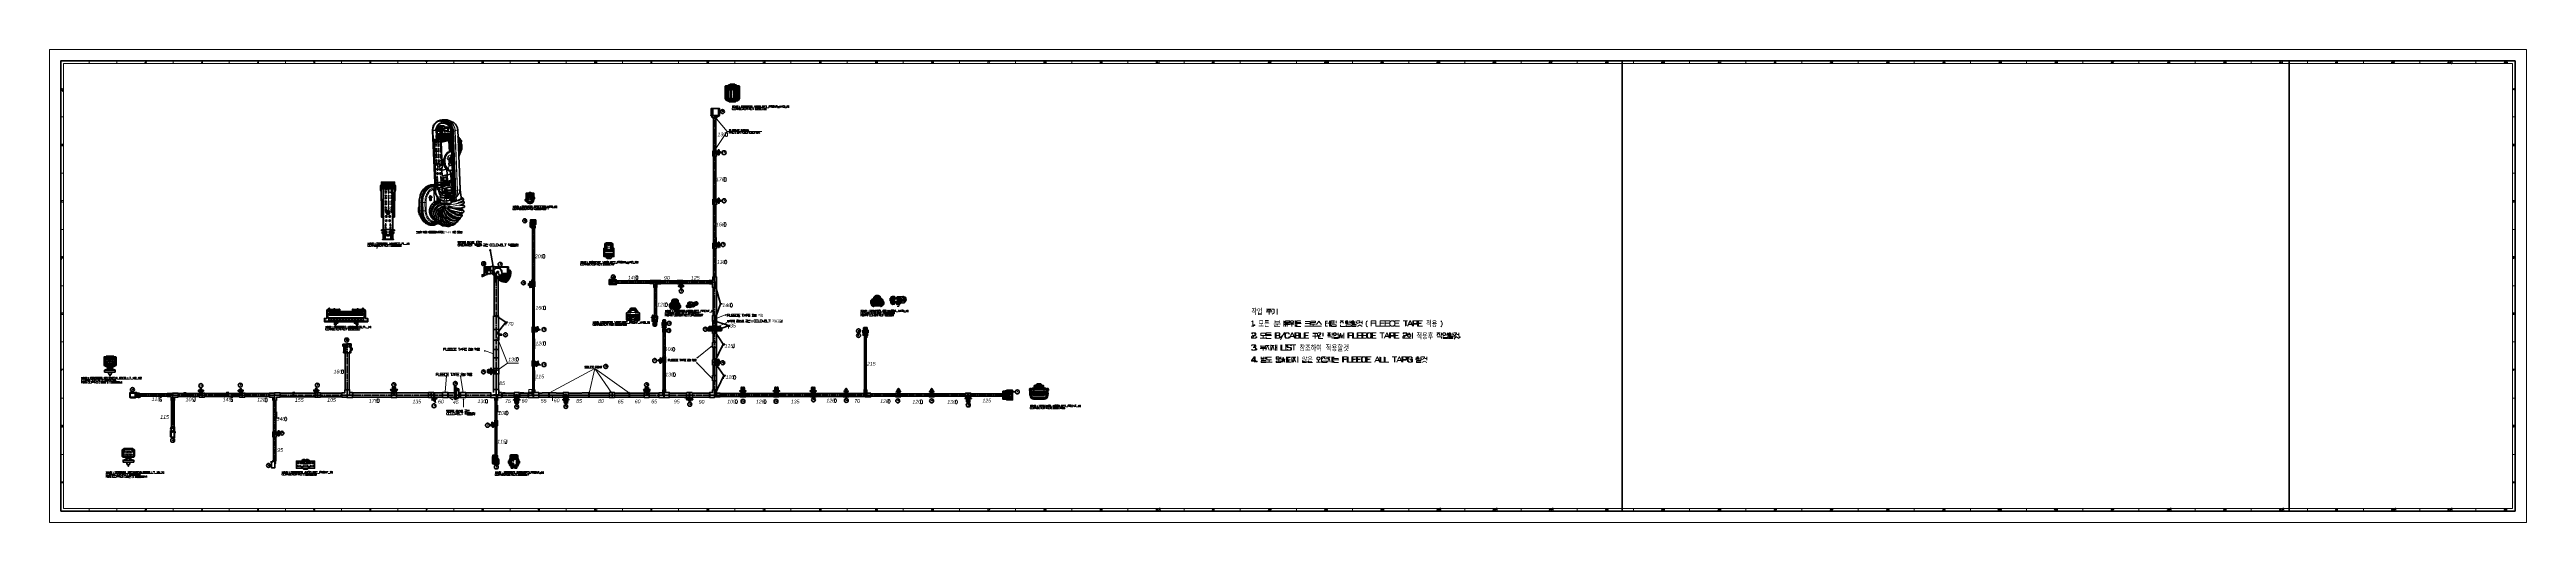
# Model space of a CAD drawing. Extents: x 0 to 174, y 0 to 33.
import ezdxf
from ezdxf.enums import TextEntityAlignment as Align

# ---------------------------------------------------------------- set-up
doc = ezdxf.new("R2010")
doc.units = 0
for name, color, linetype in [('OCR_TEXT', 6, 'Continuous'), ('PDF2_문자', 7, 'Continuous'), ('PDF2_솔리드 채우기', 7, 'Continuous')]:
    doc.layers.add(name, color=color, linetype=linetype)
doc.layers.add('PDF2_형상', color=157, linetype='Continuous', true_color=0x405f80)
doc.layers.add('YOLO_TEXT', color=3, linetype='Continuous', true_color=0x008230)
doc.styles.add('OCR_KOREAN', font='malgun.ttf')
doc.styles.add('OCR_LATIN', font='txt.shx')
doc.styles.add('PDF LucidaHandwriting Italic', font='ariali.ttf')

msp = doc.modelspace()

# ---------------------------------------------------------------- hatches: boundary and pattern name
at = {"layer": 'PDF2_솔리드 채우기', "transparency": 33554559}
for points in [[(46.76, 28.27), (46.7, 28.31), (46.73, 28.24), (46.76, 28.27), (46.76, 28.27), (46.76, 28.27)], [(46.65, 26.12), (46.62, 26.05), (46.68, 26.1), (46.65, 26.12), (46.65, 26.12), (46.65, 26.12)]]:
    msp.add_hatch(color=256, dxfattribs=at).paths.add_polyline_path(points)

# ---------------------------------------------------------------- linework, layer by layer
at = {"layer": 'PDF2_형상', "color": 7, "lineweight": 13}
for points in [[(0, 0), (0, 33.11), (173.62, 33.11), (173.62, 0)], [(0.98, 0.98), (0.98, 32.13), (172.64, 32.13), (172.64, 0.98)], [(30.33, 32.29), (30.39, 32.29), (30.41, 32.27), (30.41, 32.25), (30.39, 32.24), (30.33, 32.24), (30.31, 32.25), (30.31, 32.27)], [(38.28, 32.29), (38.33, 32.29), (38.36, 32.26), (38.36, 32.2), (38.33, 32.18), (38.28, 32.18), (38.26, 32.2), (38.26, 32.26)], [(69.77, 32.29), (69.83, 32.29), (69.85, 32.27), (69.85, 32.25), (69.83, 32.24), (69.77, 32.24), (69.75, 32.25), (69.75, 32.27)], [(77.69, 32.29), (77.75, 32.29), (77.77, 32.26), (77.77, 32.2), (77.75, 32.18), (77.69, 32.18), (77.67, 32.2), (77.67, 32.26)], [(109.18, 32.29), (109.24, 32.29), (109.26, 32.27), (109.26, 32.25), (109.24, 32.24), (109.18, 32.24), (109.17, 32.25), (109.17, 32.27)], [(117.06, 32.29), (117.12, 32.29), (117.14, 32.26), (117.14, 32.2), (117.12, 32.18), (117.06, 32.18), (117.04, 32.2), (117.04, 32.26)], [(148.55, 32.29), (148.61, 32.29), (148.63, 32.27), (148.63, 32.25), (148.61, 32.24), (148.55, 32.24), (148.54, 32.25), (148.54, 32.27)], [(156.44, 32.29), (156.49, 32.29), (156.52, 32.26), (156.52, 32.2), (156.49, 32.18), (156.44, 32.18), (156.42, 32.2), (156.42, 32.26)], [(47.68, 30.47), (47.68, 30.48), (47.69, 30.48), (47.69, 30.47)], [(47.83, 30.5), (47.9, 30.5), (47.9, 30.43), (47.83, 30.43)], [(48.04, 30.48), (48.04, 30.48), (48.05, 30.47), (48.04, 30.47)], [(48.21, 30.25), (48.21, 29.72), (48.25, 29.72), (48.25, 30.25)], [(48, 29.03), (48.08, 29.03), (48.1, 29.01), (48.1, 28.92), (48.08, 28.9), (48, 28.9), (47.98, 28.92), (47.98, 29.01)], [(48.15, 29.18), (48.22, 29.18), (48.22, 29.12), (48.15, 29.12)], [(48.16, 29.08), (48.26, 29.08), (48.27, 29.07), (48.27, 29.05), (48.26, 29.04), (48.16, 29.04), (48.15, 29.05), (48.15, 29.07)], [(48.37, 29.15), (48.39, 29.15), (48.39, 29.13), (48.37, 29.13)], [(48.37, 29.08), (48.39, 29.08), (48.39, 29.06), (48.37, 29.06)], [(48.7, 29.03), (48.78, 29.03), (48.8, 29.01), (48.8, 28.92), (48.78, 28.9), (48.7, 28.9), (48.68, 28.92), (48.68, 29.01)], [(49.15, 29.03), (49.23, 29.03), (49.25, 29.01), (49.25, 28.92), (49.23, 28.9), (49.15, 28.9), (49.13, 28.92), (49.13, 29.01)], [(49.34, 29), (49.36, 29), (49.36, 28.98), (49.34, 28.98)], [(49.34, 28.93), (49.36, 28.93), (49.36, 28.91), (49.34, 28.91)], [(49.86, 29.03), (49.92, 29.03), (49.95, 29), (49.95, 28.93), (49.92, 28.9), (49.86, 28.9), (49.83, 28.93), (49.83, 29)], [(49.98, 29.03), (50.04, 29.03), (50.07, 29), (50.07, 28.93), (50.04, 28.9), (49.98, 28.9), (49.95, 28.93), (49.95, 29)], [(50.1, 29.03), (50.16, 29.03), (50.19, 29), (50.19, 28.93), (50.16, 28.9), (50.1, 28.9), (50.07, 28.93), (50.07, 29)], [(50.7, 29.18), (50.78, 29.18), (50.8, 29.16), (50.8, 29.07), (50.78, 29.05), (50.7, 29.05), (50.68, 29.07), (50.68, 29.16)], [(51.43, 29.18), (51.51, 29.18), (51.53, 29.16), (51.53, 29.07), (51.51, 29.05), (51.43, 29.05), (51.41, 29.07), (51.41, 29.16)], [(27.84, 27.1), (27.91, 27.1), (27.91, 27.1), (27.91, 27.09), (27.91, 27.09), (27.9, 27.09), (27.9, 27.08), (27.86, 27.08), (27.18, 27.12), (27.18, 27.12), (27.18, 27.12), (27.18, 27.11), (27.17, 27.11), (27.17, 27.11), (27.13, 27.1), (27.13, 27.1), (27.13, 27.1), (27.13, 27.1), (27.13, 27.1), (27.17, 27.11), (27.17, 27.11), (27.18, 27.11), (27.18, 27.12), (27.18, 27.12), (27.18, 27.12), (27.86, 27.08), (27.9, 27.08), (27.9, 27.09), (27.91, 27.09), (27.91, 27.09), (27.91, 27.1), (27.91, 27.1)], [(27.17, 26.94), (27.13, 26.94), (27.17, 26.94), (27.18, 26.93), (27.18, 26.93), (27.18, 26.93), (27.18, 26.93), (27.18, 26.93)], [(27.16, 27.02), (27.16, 27.04), (27.17, 27.04), (27.17, 27.04), (27.17, 27.04), (27.17, 27.04), (27.17, 27.04), (27.16, 27.04), (27.16, 27.02), (27.15, 27.02), (27.14, 27.02), (27.14, 26.99), (27.14, 27.02), (27.15, 27.02)], [(27.18, 27.05), (27.17, 27.05), (27.17, 27.05), (27.17, 27.06), (27.17, 27.05), (27.17, 27.05), (27.17, 27.05), (27.17, 27.05)], [(27.23, 27.13), (27.29, 27.13), (27.23, 27.13), (27.23, 27.13), (27.23, 27.13), (27.22, 27.13), (27.22, 27.13), (27.22, 27.12), (27.18, 27.12), (27.18, 27.12), (27.18, 27.12), (27.18, 27.12), (27.18, 27.12), (27.22, 27.12), (27.22, 27.13), (27.22, 27.13), (27.23, 27.13), (27.23, 27.13)], [(27.2, 26.94), (27.2, 26.94), (27.2, 26.94), (27.19, 26.93), (27.19, 26.93), (27.19, 26.93), (27.19, 26.93), (27.19, 26.93), (27.2, 26.94)], [(27.23, 27.04), (27.2, 27.04)], [(27.27, 27.14), (27.27, 27.14), (27.27, 27.14), (27.27, 27.14), (27.27, 27.14), (27.23, 27.13), (27.23, 27.13), (27.22, 27.13), (27.23, 27.13), (27.23, 27.13)], [(27.25, 27.03), (27.22, 27.04)], [(27.24, 27.19), (27.24, 27.19), (27.24, 27.19), (27.24, 27.19)], [(27.25, 27.21), (27.33, 27.2), (27.37, 27.21), (27.33, 27.2), (27.25, 27.21), (27.29, 27.21)], [(27.25, 27.17), (27.29, 27.14), (27.25, 27.17), (27.25, 27.18), (27.33, 27.18), (27.38, 27.19), (27.33, 27.18), (27.25, 27.18)], [(27.29, 27.01), (27.28, 27.02), (27.29, 27.01), (27.32, 27.01)], [(27.28, 26.89), (27.35, 26.88), (27.28, 26.89), (27.28, 26.89)], [(27.37, 27.21), (27.3, 27.22), (27.34, 27.22), (27.3, 27.22), (27.3, 27.21), (27.3, 27.22), (27.37, 27.21), (27.42, 27.22)], [(27.32, 27.11), (27.32, 27.14), (27.37, 27.15), (27.37, 27.15), (27.4, 27.16), (27.37, 27.15), (27.37, 27.15), (27.32, 27.14)], [(27.34, 27.12), (27.34, 27.11), (27.35, 27.11), (27.34, 27.11)], [(27.36, 27.24), (27.36, 27.24), (27.36, 27.24), (27.35, 27.23)], [(27.36, 27.02), (27.36, 27.02), (27.36, 27.02), (27.35, 27.03), (27.35, 27.03), (27.36, 27.03), (27.35, 27.03), (27.35, 27.03), (27.35, 27.03), (27.35, 27.03), (27.36, 27.02), (27.36, 27.02)], [(27.38, 26.99), (27.38, 26.96), (27.35, 26.96), (27.38, 26.96), (27.38, 26.99), (27.35, 27)], [(27.41, 27.02), (27.4, 27.02), (27.36, 27.02), (27.4, 27.03), (27.36, 27.02), (27.4, 27.02)], [(27.37, 27.24), (27.39, 27.25), (27.55, 27.24), (27.56, 27.24), (27.57, 27.23), (27.56, 27.24), (27.55, 27.24), (27.39, 27.25), (27.37, 27.24), (27.42, 27.24)], [(27.38, 27.19), (27.38, 27.19), (27.38, 27.19), (27.38, 27.19)], [(27.78, 27.17), (27.38, 27.19)], [(27.38, 27.11), (27.38, 27.13)], [(27.41, 26.96), (27.4, 26.96), (27.38, 26.96), (27.38, 26.96), (27.39, 26.95), (27.39, 26.95), (27.39, 26.95), (27.39, 26.95), (27.39, 26.95), (27.38, 26.96), (27.38, 26.96), (27.4, 26.96), (27.41, 26.96), (27.41, 27)], [(27.83, 27.19), (27.39, 27.21)], [(27.44, 27.14), (27.39, 27.13)], [(27.39, 27.03), (27.45, 27.03)], [(27.4, 27.13), (27.45, 27.14), (27.45, 27.14), (27.5, 27.15), (27.5, 27.15), (27.5, 27.15), (27.45, 27.14), (27.45, 27.14), (27.4, 27.13), (27.4, 27.12), (27.48, 27.13), (27.4, 27.12)], [(27.41, 26.96), (27.41, 26.96), (27.41, 26.96), (27.41, 26.95), (27.4, 26.95), (27.4, 26.95), (27.4, 26.95), (27.41, 26.95), (27.41, 26.96), (27.41, 26.96)], [(27.41, 27), (27.47, 26.99)], [(27.41, 27), (27.41, 27)], [(27.41, 26.98), (27.47, 26.98)], [(27.42, 27.25), (27.44, 27.25), (27.43, 27.25), (27.44, 27.25)], [(27.42, 27.14), (27.42, 27.15)], [(27.6, 27.24), (27.44, 27.25), (27.44, 27.25), (27.44, 27.25), (27.44, 27.25), (27.44, 27.25), (27.6, 27.24), (27.57, 27.23), (27.6, 27.24), (27.61, 27.24), (27.61, 27.23), (27.61, 27.24)], [(27.47, 27.16), (27.44, 27.15)], [(27.44, 27.12), (27.66, 27.11)], [(27.49, 27.14), (27.68, 27.12)], [(27.53, 27.14), (27.49, 27.14)], [(27.51, 27.23), (27.55, 27.24), (27.51, 27.23), (27.88, 27.21), (27.93, 27.22), (27.93, 27.22), (27.93, 27.22), (27.88, 27.21)], [(27.52, 26.91), (27.53, 26.89)], [(27.52, 26.78), (27.52, 26.78), (27.52, 26.79), (27.55, 26.8), (27.55, 26.79), (27.55, 26.78)], [(27.54, 26.9), (27.53, 26.91)], [(27.56, 26.89), (27.57, 26.88), (27.56, 26.89), (27.53, 26.89)], [(27.56, 27.15), (27.54, 27.14)], [(27.57, 27.23), (27.91, 27.21)], [(27.58, 27.02), (27.64, 27.02)], [(27.58, 26.89), (27.58, 26.89)], [(27.6, 26.99), (27.66, 26.98)], [(27.6, 26.97), (27.66, 26.97)], [(27.6, 26.9), (27.7, 26.9)], [(27.62, 27.23), (27.65, 27.24), (27.66, 27.23), (27.66, 27.23), (27.66, 27.23), (27.65, 27.24), (27.61, 27.24), (27.65, 27.24)], [(27.62, 27.23), (27.92, 27.21)], [(27.62, 26.89), (27.62, 26.89)], [(27.67, 27.23), (27.7, 27.23), (27.71, 27.23), (27.7, 27.23), (27.66, 27.23), (27.7, 27.23)], [(27.66, 27.12), (27.71, 27.13)], [(27.74, 26.95), (27.66, 26.95), (27.74, 26.95), (27.75, 26.95)], [(27.67, 26.82), (27.66, 26.82), (27.67, 26.82), (27.67, 26.81), (27.67, 26.81), (27.67, 26.81)], [(27.67, 27.1), (27.67, 27.12)], [(27.67, 26.98), (27.69, 26.98), (27.67, 26.98), (27.67, 26.97)], [(27.75, 26.97), (27.75, 26.97), (27.67, 26.97), (27.75, 26.97)], [(27.68, 26.82), (27.68, 26.82), (27.67, 26.83), (27.68, 26.82), (27.68, 26.82), (27.67, 26.82)], [(27.68, 27), (27.71, 27), (27.68, 27), (27.71, 27.01)], [(27.7, 26.82), (27.7, 26.83), (27.7, 26.83), (27.7, 26.83), (27.7, 26.82), (27.69, 26.82), (27.69, 26.83), (27.69, 26.82)], [(27.7, 26.82), (27.7, 26.82), (27.7, 26.81), (27.7, 26.82), (27.7, 26.82), (27.72, 26.83)], [(27.74, 27.14), (27.71, 27.14)], [(27.72, 27), (27.72, 27), (27.71, 27), (27.72, 27), (27.71, 27), (27.72, 27)], [(27.72, 27.11), (27.77, 27.12), (27.77, 27.13), (27.77, 27.13), (27.77, 27.13), (27.77, 27.12), (27.72, 27.11), (27.72, 27.09)], [(27.72, 27.13), (27.72, 27.13)], [(27.72, 26.86), (27.79, 26.86), (27.79, 26.86), (27.79, 26.86)], [(27.75, 27.09), (27.75, 27.1), (27.77, 27.1), (27.75, 27.1)], [(27.76, 26.99), (27.75, 27.01)], [(27.8, 26.99), (27.79, 26.99), (27.75, 26.99), (27.79, 26.99)], [(27.85, 27.15), (27.77, 27.15), (27.85, 27.15), (27.85, 27.14), (27.81, 27.11), (27.85, 27.14)], [(27.86, 27.07), (27.82, 27.06), (27.83, 27.06), (27.83, 27.05), (27.84, 27.05), (27.84, 27.04), (27.84, 27.05), (27.83, 27.05), (27.83, 27.06), (27.82, 27.06), (27.86, 27.07), (27.86, 27.07), (27.86, 27.08), (27.86, 27.08), (27.86, 27.08), (27.86, 27.08), (27.86, 27.08), (27.86, 27.08), (27.86, 27.08), (27.86, 27.07)], [(27.97, 27.18), (27.93, 27.17), (27.93, 27.17), (27.93, 27.17), (27.93, 27.17), (27.88, 27.16), (27.88, 27.13), (27.83, 27.1), (27.88, 27.13), (27.88, 27.16), (28.03, 27.19), (28, 27.18), (27.98, 27.18), (27.98, 27.18)], [(27.87, 26.9), (27.83, 26.9), (27.83, 26.9), (27.84, 26.9), (27.84, 26.9), (27.84, 26.9), (27.83, 26.9), (27.83, 26.9)], [(27.96, 27.19), (27.92, 27.18), (27.85, 27.19), (27.89, 27.19), (27.85, 27.19), (27.92, 27.18), (27.92, 27.18), (27.91, 27.18), (27.92, 27.18), (27.92, 27.18)], [(27.87, 26.86), (27.89, 26.86)], [(27.88, 27.11), (27.92, 27.14)], [(27.92, 27.2), (27.89, 27.2), (27.97, 27.19), (27.96, 27.19), (27.96, 27.19), (27.96, 27.19), (27.97, 27.19), (27.89, 27.2)], [(27.95, 27.1), (27.95, 27.1), (27.95, 27.11), (27.95, 27.11), (27.96, 27.11), (27.96, 27.11), (27.89, 27.11), (27.96, 27.11), (27.96, 27.11), (27.95, 27.11), (27.95, 27.11), (27.95, 27.1)], [(27.89, 26.99), (27.89, 26.99), (27.89, 26.99), (27.89, 26.99), (27.89, 26.99), (27.89, 26.99)], [(27.9, 26.85), (27.89, 26.86)], [(27.94, 27.01), (27.94, 27.01), (27.94, 27), (27.94, 27), (27.94, 26.99), (27.94, 26.98), (27.94, 26.99), (27.94, 27), (27.94, 27.04), (27.9, 27.04), (27.94, 27.04), (27.94, 27), (27.94, 27), (27.94, 27.01)], [(27.91, 27.1), (27.92, 27.09), (27.92, 27.09), (27.93, 27.08), (27.93, 27.08), (27.93, 27.08), (27.92, 27.09), (27.92, 27.09), (27.91, 27.1), (27.95, 27.1)], [(27.94, 27.04), (27.94, 27.04), (27.94, 27.04), (27.94, 27.04), (27.93, 27.05), (27.93, 27.06), (27.93, 27.07), (27.92, 27.08), (27.93, 27.07), (27.93, 27.06), (27.93, 27.05), (27.94, 27.04), (27.94, 27.04), (27.94, 27.04)], [(28.12, 27.19), (28.12, 27.2), (28.11, 27.2), (28.11, 27.2), (28.1, 27.21), (27.93, 27.22), (28.1, 27.21), (28.1, 27.21), (28.1, 27.21), (28.1, 27.21), (28.1, 27.21), (28.08, 27.2), (28.1, 27.21), (28.11, 27.2), (28.11, 27.2), (28.12, 27.2), (28.12, 27.19), (28.12, 27.19), (28.12, 27.19), (28.12, 27.19), (28.12, 27.19), (28.12, 27.19), (28.12, 27.19)], [(27.93, 27.12), (27.97, 27.15)], [(27.93, 26.86), (27.93, 26.86)], [(27.98, 27.02), (27.98, 27.02), (27.98, 27.02), (27.98, 27.02), (27.98, 27), (27.99, 26.99), (27.98, 27), (27.98, 27.02), (27.98, 27.06), (27.95, 27.05), (27.98, 27.06), (27.98, 27.02), (27.98, 27.02), (27.98, 27.02)], [(27.95, 26.9), (27.95, 26.9), (27.95, 26.9), (27.95, 26.89), (27.95, 26.89), (27.95, 26.89), (27.95, 26.9), (27.95, 26.9)], [(27.98, 27.22), (27.96, 27.21), (27.98, 27.22), (28.13, 27.21)], [(27.96, 27.11), (27.97, 27.11), (27.97, 27.1), (27.98, 27.1), (27.98, 27.09), (27.98, 27.1), (27.97, 27.1), (27.97, 27.11), (27.96, 27.11), (28, 27.11), (28, 27.11), (28, 27.12), (28, 27.12), (28, 27.12), (28, 27.12), (28, 27.12), (28, 27.12), (28, 27.12), (28, 27.11), (28, 27.11)], [(27.97, 27.13), (28.02, 27.16)], [(27.98, 27.06), (27.98, 27.06), (27.98, 27.06), (27.98, 27.06), (27.98, 27.07), (27.98, 27.07), (27.97, 27.08), (27.97, 27.09), (27.97, 27.08), (27.98, 27.07), (27.98, 27.07), (27.98, 27.06), (27.98, 27.06), (27.98, 27.06)], [(27.98, 27.22), (27.98, 27.22), (27.98, 27.22), (27.98, 27.22), (27.98, 27.22), (27.98, 27.22)], [(28.03, 27.03), (28.03, 27.03), (28.03, 27.03), (28.03, 27.03), (28.03, 27.01), (28.03, 27), (28.03, 27.01), (28.03, 27.03), (28.03, 27.07), (27.99, 27.07), (28.03, 27.07), (28.03, 27.03), (28.03, 27.03), (28.03, 27.03)], [(27.99, 26.9), (28, 26.87), (27.99, 26.9), (27.99, 26.91), (27.99, 26.92), (27.99, 26.91), (27.99, 26.9), (27.99, 26.91), (27.99, 26.91), (27.99, 26.91), (27.99, 26.91), (27.99, 26.91), (27.99, 26.91)], [(28, 27.12), (28.01, 27.12), (28.02, 27.11), (28.02, 27.11), (28.03, 27.1), (28.02, 27.11), (28.02, 27.11), (28.01, 27.12)], [(28.03, 27.07), (28.03, 27.07), (28.03, 27.07), (28.03, 27.07), (28.03, 27.08), (28.02, 27.08), (28.02, 27.09), (28.01, 27.1), (28.02, 27.09), (28.02, 27.08), (28.03, 27.08), (28.03, 27.07), (28.03, 27.07), (28.03, 27.07)], [(28.03, 26.91), (28.04, 26.88), (28.03, 26.91), (28.03, 26.92), (28.03, 26.93), (28.03, 26.92), (28.03, 26.91), (28.03, 26.92), (28.03, 26.92), (28.03, 26.92), (28.03, 26.92), (28.03, 26.92)], [(28.04, 27.17), (28.08, 27.17), (28.11, 27.11), (28.08, 27.17)], [(28.04, 27.12), (28.05, 27.12), (28.05, 27.12), (28.05, 27.12), (28.05, 27.12), (28.05, 27.12), (28.05, 27.12), (28.05, 27.12), (28.05, 27.12), (28.05, 27.12)], [(28.07, 27.04), (28.07, 27.04), (28.07, 27.03), (28.07, 27.03), (28.07, 27.03), (28.07, 27.03), (28.07, 27.03), (28.07, 27.04), (28.07, 27.04), (28.07, 27.02), (28.08, 27), (28.07, 27.02), (28.07, 27.04), (28.07, 27.07), (28.04, 27.08), (28.07, 27.07)], [(28.05, 27.12), (28.06, 27.12), (28.07, 27.12), (28.07, 27.11), (28.07, 27.11), (28.07, 27.11), (28.07, 27.12), (28.06, 27.12)], [(28.07, 27.07), (28.07, 27.07), (28.08, 27.07), (28.08, 27.07), (28.08, 27.07), (28.08, 27.07), (28.08, 27.07), (28.07, 27.07), (28.07, 27.07), (28.07, 27.08), (28.07, 27.09), (28.07, 27.1), (28.06, 27.11), (28.07, 27.1), (28.07, 27.09), (28.07, 27.08)], [(28.07, 26.92), (28.08, 26.89), (28.07, 26.92), (28.07, 26.93), (28.07, 26.94), (28.07, 26.93), (28.07, 26.92), (28.08, 26.92), (28.08, 26.92), (28.08, 26.93), (28.08, 26.92), (28.08, 26.92)], [(28.12, 27.04), (28.12, 27.04), (28.12, 27.04), (28.12, 27.04), (28.12, 27.04), (28.12, 27.04), (28.12, 27.04), (28.12, 27.04), (28.12, 27.04), (28.12, 27.02), (28.12, 27.01), (28.12, 27.02), (28.12, 27.04), (28.12, 27.08), (28.08, 27.08), (28.12, 27.08)], [(28.09, 27.2), (28.09, 27.2), (28.09, 27.19), (28.09, 27.18), (28.09, 27.19), (28.09, 27.2)], [(28.1, 27.21), (28.13, 27.2)], [(28.12, 27.08), (28.12, 27.08), (28.12, 27.08), (28.12, 27.08), (28.12, 27.08), (28.12, 27.08), (28.12, 27.08), (28.12, 27.08), (28.12, 27.08), (28.12, 27.09), (28.12, 27.1), (28.11, 27.11), (28.12, 27.1), (28.12, 27.09)], [(28.11, 26.92), (28.12, 26.89), (28.11, 26.92), (28.11, 26.93), (28.11, 26.94), (28.11, 26.93), (28.11, 26.92), (28.12, 26.93), (28.12, 26.93), (28.12, 26.93), (28.12, 26.93), (28.12, 26.93)], [(28.14, 26.11), (28.14, 26.13), (28.11, 26.89), (28.14, 26.13)], [(28.13, 27.18), (28.13, 27.18), (28.13, 27.18), (28.13, 27.18)], [(28.13, 27.08), (28.13, 27.09)], [(28.14, 26.82), (28.14, 26.82), (28.14, 26.82), (28.14, 26.82), (28.14, 26.82), (28.14, 26.82)], [(28.14, 26.72), (28.16, 26.29), (28.16, 26.28), (28.17, 26.27), (28.16, 26.28), (28.16, 26.29), (28.14, 26.72), (28.14, 26.74), (28.15, 26.75), (28.14, 26.74)], [(28.15, 26.72), (28.15, 26.72), (28.14, 26.72), (28.14, 26.72), (28.14, 26.72), (28.15, 26.72)], [(28.15, 26.68), (28.15, 26.58)], [(28.16, 26.29), (28.16, 26.29), (28.16, 26.29), (28.16, 26.29), (28.16, 26.29), (28.16, 26.29)], [(28.17, 26.19), (28.17, 26.19), (28.17, 26.19), (28.17, 26.19), (28.17, 26.19), (28.17, 26.19)], [(28.17, 25.99), (28.18, 25.99), (28.18, 25.98), (28.17, 25.98), (28.17, 26.19), (28.17, 25.98), (28.18, 25.98), (28.18, 25.99), (28.18, 25.99), (28.18, 25.99), (28.18, 25.98), (28.18, 25.99)], [(28.63, 27), (28.63, 27), (28.63, 27), (28.63, 27), (28.63, 27.01), (28.63, 27.01), (28.63, 27.01), (28.63, 27), (28.63, 27)], [(28.63, 27), (28.63, 27), (28.63, 27), (28.65, 26.81), (28.64, 26.82), (28.65, 26.81)], [(28.67, 26.79), (28.65, 26.97), (28.65, 26.98), (28.65, 26.98), (28.65, 26.98), (28.65, 26.97), (28.64, 26.97), (28.64, 26.97), (28.64, 26.97), (28.65, 26.97)], [(28.64, 26.81), (28.66, 26.8), (28.66, 26.8), (28.65, 26.81), (28.66, 26.81), (28.66, 26.81), (28.66, 26.82), (28.66, 26.81), (28.66, 26.81), (28.65, 26.81), (28.66, 26.8), (28.66, 26.8)], [(28.67, 26.76), (28.67, 26.75), (28.68, 26.74), (28.68, 26.74), (28.68, 26.73), (28.68, 26.72), (28.69, 26.71), (28.69, 26.7), (28.69, 26.69), (28.69, 26.68), (28.69, 26.67), (28.7, 26.67), (28.71, 26.57), (28.71, 26.56), (28.71, 26.55), (28.69, 26.57), (28.67, 26.68), (28.7, 26.67), (28.69, 26.67), (28.69, 26.68), (28.69, 26.69), (28.69, 26.7), (28.69, 26.71), (28.68, 26.72), (28.68, 26.73), (28.68, 26.74), (28.68, 26.74), (28.67, 26.75), (28.67, 26.76), (28.67, 26.77), (28.66, 26.77), (28.66, 26.78), (28.65, 26.79), (28.65, 26.8), (28.64, 26.81), (28.64, 26.82), (28.64, 26.82), (28.64, 26.82), (28.64, 26.81), (28.65, 26.8), (28.65, 26.79), (28.66, 26.78), (28.66, 26.77), (28.67, 26.77), (28.67, 26.76), (28.67, 26.76)], [(28.66, 26.72), (28.66, 26.72), (28.67, 26.71), (28.67, 26.7), (28.67, 26.69), (28.67, 26.68), (28.67, 26.68), (28.67, 26.68), (28.67, 26.68), (28.67, 26.68), (28.7, 26.67), (28.71, 26.57), (28.71, 26.56), (28.71, 26.55), (28.71, 26.55), (28.71, 26.54), (28.72, 26.53), (28.72, 26.52), (28.72, 26.51), (28.72, 26.5), (28.72, 26.51), (28.72, 26.52), (28.72, 26.53), (28.71, 26.54), (28.71, 26.55), (28.71, 26.55), (28.71, 26.55), (28.71, 26.55), (28.71, 26.55), (28.71, 26.55), (28.69, 26.57), (28.67, 26.68), (28.67, 26.69), (28.67, 26.7), (28.67, 26.71), (28.66, 26.72), (28.66, 26.72), (28.66, 26.73), (28.66, 26.73), (28.66, 26.74), (28.65, 26.75), (28.65, 26.76), (28.65, 26.76), (28.65, 26.77), (28.64, 26.78), (28.64, 26.78), (28.64, 26.79), (28.64, 26.78), (28.64, 26.78), (28.65, 26.77), (28.65, 26.76), (28.65, 26.76), (28.65, 26.75), (28.66, 26.74), (28.66, 26.73), (28.66, 26.73)], [(28.64, 26.77), (28.64, 26.77), (28.65, 26.76), (28.65, 26.75), (28.65, 26.74), (28.65, 26.73), (28.66, 26.72), (28.66, 26.71), (28.66, 26.7), (28.68, 26.6), (28.66, 26.7), (28.64, 26.71), (28.66, 26.7), (28.66, 26.71), (28.66, 26.72), (28.65, 26.73), (28.65, 26.74), (28.65, 26.75), (28.65, 26.76), (28.64, 26.77), (28.64, 26.77), (28.64, 26.78), (28.64, 26.78), (28.64, 26.78)], [(28.64, 26.68), (28.66, 26.6), (28.68, 26.59), (28.68, 26.58), (28.68, 26.57), (28.68, 26.56), (28.69, 26.55), (28.69, 26.54), (28.69, 26.54), (28.69, 26.54), (28.69, 26.55), (28.68, 26.56), (28.68, 26.57), (28.68, 26.58), (28.68, 26.59), (28.68, 26.59), (28.68, 26.59), (28.68, 26.59), (28.68, 26.59), (28.68, 26.6), (28.68, 26.6), (28.68, 26.6), (28.68, 26.6), (28.68, 26.6), (28.68, 26.6), (28.68, 26.6), (28.68, 26.59), (28.66, 26.6)], [(28.64, 26.65), (28.65, 26.64)], [(28.65, 26.64), (28.65, 26.63), (28.65, 26.63), (28.65, 26.62), (28.65, 26.61), (28.65, 26.6), (28.65, 26.59), (28.66, 26.58), (28.66, 26.57), (28.66, 26.58), (28.65, 26.59), (28.65, 26.6), (28.65, 26.61), (28.65, 26.62), (28.65, 26.63), (28.65, 26.63), (28.65, 26.63), (28.65, 26.63), (28.65, 26.63), (28.64, 26.63), (28.65, 26.63), (28.65, 26.63), (28.65, 26.64), (28.65, 26.64), (28.65, 26.64), (28.65, 26.64)], [(28.67, 26.96), (28.65, 26.98), (28.65, 26.99), (28.65, 26.99), (28.65, 26.99), (28.65, 26.99), (28.65, 26.99), (28.65, 26.98), (28.67, 26.96), (28.69, 26.77), (28.7, 26.77), (28.7, 26.76), (28.7, 26.77), (28.69, 26.77), (28.69, 26.77), (28.69, 26.78), (28.69, 26.78), (28.69, 26.78), (28.69, 26.77), (28.69, 26.77)], [(28.66, 26.59), (28.66, 26.57), (28.66, 26.51), (28.66, 26.46), (28.65, 26.4), (28.66, 26.46), (28.66, 26.51), (28.66, 26.57), (28.66, 26.59), (28.66, 26.6), (28.66, 26.6), (28.65, 26.6), (28.66, 26.6), (28.66, 26.6), (28.66, 26.59), (28.65, 26.59)], [(28.65, 26.36), (28.66, 26.36)], [(28.66, 26.8), (28.67, 26.8), (28.67, 26.79), (28.68, 26.78), (28.68, 26.77), (28.69, 26.76), (28.69, 26.75), (28.69, 26.75), (28.7, 26.74), (28.7, 26.73), (28.71, 26.72), (28.71, 26.72), (28.71, 26.72), (28.7, 26.73), (28.7, 26.74), (28.69, 26.75), (28.69, 26.75), (28.69, 26.76), (28.68, 26.77), (28.68, 26.78), (28.67, 26.79), (28.67, 26.8)], [(28.69, 26.7), (28.7, 26.69), (28.7, 26.68), (28.7, 26.68), (28.7, 26.67), (28.7, 26.66), (28.7, 26.65), (28.7, 26.64), (28.7, 26.64), (28.7, 26.64), (28.7, 26.64), (28.7, 26.64), (28.73, 26.63), (28.74, 26.53), (28.74, 26.52), (28.74, 26.51), (28.74, 26.51), (28.74, 26.5), (28.74, 26.49), (28.75, 26.48), (28.75, 26.47), (28.75, 26.46), (28.75, 26.47), (28.75, 26.48), (28.74, 26.49), (28.74, 26.5), (28.74, 26.51), (28.74, 26.51), (28.74, 26.51), (28.74, 26.51), (28.74, 26.51), (28.74, 26.51), (28.72, 26.53), (28.7, 26.64), (28.7, 26.65), (28.7, 26.66), (28.7, 26.67), (28.7, 26.68), (28.7, 26.68), (28.7, 26.69), (28.69, 26.7), (28.69, 26.71), (28.69, 26.71), (28.69, 26.72), (28.69, 26.73), (28.68, 26.74), (28.68, 26.74), (28.68, 26.75), (28.67, 26.76), (28.67, 26.77), (28.67, 26.77), (28.66, 26.77), (28.67, 26.77), (28.67, 26.77), (28.67, 26.76), (28.68, 26.75), (28.68, 26.74), (28.68, 26.74), (28.69, 26.73), (28.69, 26.72), (28.69, 26.71), (28.69, 26.71)], [(28.66, 26.35), (28.66, 26.35)], [(28.66, 26.33), (28.66, 26.3), (28.66, 26.27), (28.66, 26.3)], [(28.67, 26.33), (28.66, 26.33), (28.67, 26.33), (28.67, 26.32)], [(28.67, 26.32), (28.67, 26.32), (28.66, 26.32), (28.67, 26.32), (28.67, 26.32), (28.69, 26.31), (28.67, 26.32), (28.66, 26.28), (28.66, 26.24), (28.66, 26.28)], [(28.69, 26.3), (28.68, 26.21), (28.66, 26.13), (28.68, 26.21)], [(28.69, 26.28), (28.71, 26.27), (28.69, 26.28), (28.69, 26.28), (28.68, 26.19), (28.66, 26.11), (28.68, 26.19), (28.69, 26.28)], [(28.67, 26.96), (28.67, 26.97), (28.67, 26.98), (28.67, 26.98), (28.67, 26.98), (28.67, 26.97), (28.67, 26.96), (28.68, 26.96), (28.68, 26.96), (28.68, 26.97), (28.68, 26.96), (28.68, 26.96)], [(28.67, 26.79), (28.69, 26.77)], [(28.69, 26.56), (28.69, 26.54), (28.69, 26.49), (28.69, 26.43), (28.68, 26.38), (28.67, 26.33), (28.69, 26.32), (28.67, 26.33), (28.68, 26.38), (28.69, 26.43), (28.69, 26.49), (28.69, 26.54), (28.69, 26.56), (28.69, 26.57), (28.69, 26.57), (28.69, 26.57), (28.69, 26.57), (28.69, 26.57)], [(28.71, 26.25), (28.71, 26.24), (28.7, 26.15), (28.68, 26.06), (28.67, 26.03), (28.68, 26.06), (28.68, 26.06), (28.68, 26.06), (28.68, 26.06), (28.68, 26.06), (28.7, 26.15), (28.71, 26.24)], [(28.71, 26.24), (28.73, 26.23), (28.71, 26.24), (28.71, 26.2), (28.69, 26.12), (28.67, 26.04), (28.69, 26.12), (28.71, 26.2)], [(28.73, 26.21), (28.73, 26.19), (28.71, 26.11), (28.69, 26.02), (28.67, 25.94), (28.69, 26.02), (28.7, 26.02), (28.7, 26.02), (28.7, 26.02), (28.69, 26.02), (28.71, 26.11), (28.73, 26.19)], [(28.75, 26.17), (28.75, 26.15), (28.73, 26.06), (28.71, 25.98), (28.67, 25.87), (28.71, 25.98), (28.71, 25.98), (28.71, 25.98), (28.71, 25.98), (28.71, 25.98), (28.73, 26.06), (28.75, 26.15)], [(28.7, 26.75), (28.69, 26.94), (28.69, 26.94), (28.69, 26.94), (28.69, 26.94), (28.69, 26.94), (28.69, 26.94), (28.68, 26.93), (28.69, 26.94), (28.69, 26.94)], [(28.7, 26.76), (28.7, 26.76), (28.71, 26.75), (28.71, 26.74), (28.72, 26.73), (28.72, 26.72), (28.73, 26.72), (28.73, 26.71), (28.73, 26.7), (28.74, 26.69), (28.74, 26.68), (28.74, 26.68), (28.74, 26.68), (28.74, 26.69), (28.73, 26.7), (28.73, 26.71), (28.73, 26.72), (28.72, 26.72), (28.72, 26.73), (28.71, 26.74), (28.71, 26.75), (28.7, 26.76), (28.7, 26.76), (28.68, 26.77)], [(28.77, 26.12), (28.77, 26.1), (28.75, 26.02), (28.72, 25.94), (28.68, 25.8), (28.72, 25.94), (28.73, 25.94), (28.73, 25.94), (28.73, 25.94), (28.72, 25.94), (28.75, 26.02), (28.77, 26.1)], [(28.79, 26.07), (28.79, 26.05), (28.76, 25.97), (28.74, 25.89), (28.68, 25.74), (28.74, 25.89), (28.74, 25.89), (28.74, 25.89), (28.74, 25.89), (28.74, 25.89), (28.76, 25.97), (28.79, 26.05)], [(28.79, 26.06), (28.78, 26.02), (28.76, 25.94), (28.73, 25.87), (28.73, 25.87), (28.73, 25.87), (28.73, 25.87), (28.73, 25.87), (28.68, 25.74), (28.73, 25.87), (28.76, 25.94), (28.78, 26.02)], [(28.73, 26.73), (28.71, 26.92), (28.69, 26.94), (28.69, 26.95), (28.69, 26.95), (28.69, 26.96), (28.69, 26.95), (28.69, 26.95), (28.69, 26.94), (28.71, 26.92), (28.73, 26.73), (28.73, 26.72), (28.73, 26.72), (28.72, 26.73), (28.73, 26.72), (28.73, 26.72), (28.73, 26.73), (28.73, 26.73), (28.73, 26.73), (28.73, 26.73), (28.73, 26.73), (28.73, 26.73)], [(28.69, 26.56), (28.69, 26.55)], [(28.72, 26.52), (28.72, 26.51), (28.72, 26.45), (28.72, 26.39), (28.71, 26.34), (28.69, 26.29), (28.71, 26.28), (28.69, 26.29), (28.71, 26.34), (28.72, 26.39), (28.72, 26.45), (28.72, 26.51), (28.72, 26.52), (28.72, 26.53), (28.72, 26.53), (28.72, 26.53), (28.72, 26.53), (28.72, 26.53)], [(28.69, 26.29), (28.69, 26.29), (28.69, 26.29), (28.69, 26.28), (28.69, 26.28), (28.69, 26.28), (28.69, 26.28), (28.69, 26.28)], [(28.74, 26.2), (28.75, 26.18), (28.74, 26.2), (28.73, 26.16), (28.71, 26.08), (28.69, 26), (28.71, 26.08), (28.73, 26.16)], [(28.74, 26.6), (28.73, 26.64), (28.73, 26.65), (28.72, 26.69), (28.7, 26.73), (28.72, 26.69), (28.73, 26.65), (28.73, 26.64), (28.74, 26.6), (28.76, 26.59), (28.77, 26.48), (28.77, 26.48), (28.77, 26.49), (28.77, 26.48), (28.77, 26.48), (28.76, 26.59), (28.76, 26.6), (28.76, 26.61), (28.76, 26.62), (28.76, 26.62), (28.75, 26.63), (28.75, 26.64), (28.75, 26.65), (28.75, 26.66), (28.74, 26.67), (28.74, 26.68), (28.74, 26.68), (28.74, 26.68), (28.74, 26.67), (28.75, 26.66), (28.75, 26.65), (28.75, 26.64), (28.75, 26.63), (28.76, 26.62), (28.76, 26.62), (28.76, 26.61), (28.76, 26.6), (28.76, 26.59)], [(28.71, 26.72), (28.71, 26.72), (28.71, 26.71), (28.71, 26.7), (28.72, 26.69), (28.72, 26.68), (28.72, 26.67), (28.72, 26.67), (28.72, 26.66), (28.73, 26.65), (28.73, 26.64), (28.73, 26.63), (28.74, 26.53), (28.74, 26.52), (28.74, 26.51), (28.72, 26.53), (28.7, 26.64), (28.73, 26.63), (28.73, 26.64), (28.73, 26.65), (28.72, 26.66), (28.72, 26.67), (28.72, 26.67), (28.72, 26.68), (28.72, 26.69), (28.71, 26.7), (28.71, 26.71), (28.71, 26.72)], [(28.71, 26.92), (28.71, 26.93), (28.71, 26.94), (28.71, 26.94), (28.71, 26.94), (28.71, 26.93), (28.71, 26.92), (28.72, 26.92), (28.72, 26.92), (28.72, 26.92), (28.72, 26.92), (28.72, 26.92)], [(28.71, 26.75), (28.73, 26.73)], [(28.71, 26.57), (28.71, 26.57), (28.71, 26.57), (28.71, 26.57)], [(28.75, 26.48), (28.75, 26.47), (28.75, 26.41), (28.74, 26.35), (28.73, 26.3), (28.71, 26.25), (28.73, 26.23), (28.71, 26.25), (28.73, 26.3), (28.74, 26.35), (28.75, 26.41), (28.75, 26.47), (28.75, 26.48), (28.75, 26.49), (28.75, 26.49), (28.75, 26.49), (28.75, 26.49), (28.75, 26.49)], [(28.71, 26.25), (28.71, 26.25), (28.71, 26.25), (28.71, 26.24), (28.71, 26.24), (28.71, 26.24), (28.71, 26.24), (28.71, 26.24)], [(28.76, 26.15), (28.77, 26.14), (28.76, 26.15), (28.75, 26.11), (28.73, 26.03), (28.71, 25.95), (28.73, 26.03), (28.75, 26.11)], [(28.75, 26.88), (28.75, 26.88), (28.75, 26.89), (28.75, 26.9), (28.75, 26.89), (28.75, 26.88), (28.75, 26.88), (28.76, 26.88), (28.76, 26.88), (28.76, 26.88), (28.76, 26.88), (28.75, 26.88), (28.73, 26.9), (28.73, 26.91), (28.73, 26.91), (28.73, 26.91), (28.73, 26.91), (28.73, 26.91), (28.73, 26.9), (28.73, 26.9), (28.73, 26.89), (28.74, 26.71), (28.73, 26.89), (28.73, 26.89), (28.72, 26.89), (28.73, 26.89), (28.73, 26.89), (28.73, 26.9), (28.73, 26.9), (28.75, 26.88), (28.76, 26.69), (28.76, 26.69), (28.76, 26.69), (28.76, 26.69), (28.76, 26.69), (28.76, 26.69), (28.76, 26.69)], [(28.72, 26.52), (28.72, 26.52)], [(28.78, 26.11), (28.79, 26.09), (28.78, 26.11), (28.77, 26.07), (28.75, 25.99), (28.72, 25.91), (28.75, 25.99), (28.77, 26.07)], [(28.77, 26.64), (28.78, 26.64), (28.77, 26.64), (28.78, 26.63), (28.78, 26.62), (28.78, 26.61), (28.78, 26.61), (28.78, 26.6), (28.79, 26.59), (28.79, 26.58), (28.79, 26.57), (28.79, 26.56), (28.79, 26.55), (28.79, 26.54), (28.77, 26.56), (28.77, 26.56), (28.76, 26.56), (28.77, 26.56), (28.77, 26.56), (28.77, 26.57), (28.77, 26.58), (28.77, 26.59), (28.76, 26.6), (28.76, 26.6), (28.76, 26.61), (28.76, 26.62), (28.76, 26.63), (28.76, 26.64), (28.75, 26.64), (28.75, 26.65), (28.75, 26.66), (28.75, 26.67), (28.75, 26.67), (28.74, 26.68), (28.74, 26.69), (28.74, 26.68), (28.75, 26.67), (28.75, 26.67), (28.75, 26.66), (28.75, 26.65), (28.75, 26.64), (28.76, 26.64), (28.76, 26.63), (28.76, 26.62), (28.76, 26.61), (28.76, 26.6), (28.76, 26.6), (28.77, 26.59), (28.77, 26.58), (28.77, 26.57), (28.77, 26.56), (28.78, 26.45), (28.8, 26.43), (28.8, 26.42), (28.8, 26.41), (28.8, 26.4), (28.8, 26.39), (28.8, 26.38), (28.8, 26.37), (28.8, 26.38), (28.8, 26.39), (28.8, 26.4), (28.8, 26.41), (28.8, 26.42), (28.8, 26.43), (28.78, 26.45), (28.78, 26.43), (28.77, 26.43), (28.78, 26.43), (28.78, 26.42), (28.78, 26.37), (28.77, 26.31), (28.76, 26.26), (28.74, 26.2), (28.75, 26.19), (28.74, 26.2), (28.73, 26.2), (28.74, 26.2), (28.74, 26.2), (28.73, 26.2), (28.73, 26.2), (28.73, 26.2), (28.74, 26.2), (28.74, 26.2), (28.76, 26.26), (28.77, 26.31), (28.78, 26.37), (28.78, 26.42), (28.78, 26.43), (28.78, 26.45), (28.78, 26.45), (28.77, 26.45), (28.78, 26.45), (28.78, 26.45), (28.77, 26.56), (28.79, 26.54), (28.79, 26.55), (28.79, 26.56), (28.79, 26.57), (28.79, 26.58), (28.79, 26.59), (28.78, 26.6), (28.78, 26.61), (28.78, 26.61), (28.78, 26.62), (28.78, 26.63), (28.77, 26.64), (28.77, 26.65), (28.77, 26.66), (28.76, 26.66), (28.76, 26.67), (28.76, 26.68), (28.75, 26.69), (28.75, 26.7), (28.74, 26.71), (28.74, 26.71), (28.73, 26.72), (28.74, 26.71), (28.74, 26.71), (28.75, 26.7), (28.75, 26.69), (28.76, 26.68), (28.76, 26.67), (28.76, 26.66), (28.77, 26.66), (28.77, 26.65)], [(28.74, 26.6), (28.75, 26.49), (28.77, 26.47), (28.77, 26.47), (28.77, 26.47), (28.77, 26.47), (28.77, 26.47), (28.77, 26.48), (28.77, 26.48), (28.77, 26.48), (28.77, 26.47), (28.75, 26.49), (28.74, 26.6), (28.74, 26.6), (28.73, 26.6), (28.74, 26.6)], [(28.74, 26.53), (28.74, 26.53), (28.74, 26.53), (28.74, 26.53)], [(28.75, 26.7), (28.76, 26.69), (28.77, 26.68), (28.77, 26.68), (28.77, 26.68), (28.76, 26.69)], [(28.75, 26.69), (28.77, 26.68), (28.77, 26.67), (28.78, 26.66), (28.78, 26.65), (28.79, 26.64), (28.79, 26.64), (28.79, 26.63), (28.8, 26.62), (28.8, 26.61), (28.8, 26.6), (28.81, 26.59), (28.8, 26.6), (28.8, 26.61), (28.8, 26.62), (28.79, 26.63), (28.79, 26.64), (28.79, 26.64), (28.78, 26.65), (28.78, 26.66), (28.77, 26.67), (28.77, 26.68)], [(28.75, 26.48), (28.75, 26.48)], [(28.76, 26.16), (28.75, 26.16), (28.76, 26.16), (28.76, 26.15), (28.75, 26.15), (28.75, 26.15), (28.75, 26.15), (28.76, 26.15)], [(28.77, 26.67), (28.77, 26.85), (28.77, 26.85), (28.77, 26.86), (28.77, 26.85), (28.77, 26.85), (28.76, 26.85), (28.76, 26.85), (28.76, 26.85), (28.77, 26.85)], [(28.8, 26.39), (28.8, 26.39), (28.8, 26.39), (28.8, 26.38), (28.8, 26.32), (28.79, 26.26), (28.78, 26.21), (28.76, 26.16), (28.77, 26.14), (28.76, 26.16), (28.78, 26.21), (28.79, 26.26), (28.8, 26.32), (28.8, 26.38), (28.8, 26.39), (28.8, 26.4)], [(28.8, 26.64), (28.79, 26.83), (28.77, 26.86), (28.77, 26.86), (28.77, 26.86), (28.77, 26.87), (28.77, 26.87), (28.77, 26.87), (28.77, 26.86), (28.77, 26.86), (28.77, 26.86), (28.79, 26.83), (28.8, 26.64), (28.8, 26.64), (28.8, 26.64), (28.8, 26.64), (28.8, 26.64)], [(28.79, 26.6), (28.79, 26.6), (28.79, 26.59), (28.79, 26.58), (28.79, 26.57), (28.79, 26.58), (28.79, 26.59), (28.79, 26.6), (28.79, 26.6), (28.78, 26.61), (28.78, 26.62), (28.78, 26.63), (28.78, 26.63), (28.77, 26.64), (28.78, 26.63), (28.78, 26.63), (28.78, 26.62), (28.78, 26.61)], [(28.77, 26.47), (28.77, 26.46), (28.77, 26.45), (28.77, 26.44), (28.77, 26.43), (28.77, 26.42), (28.77, 26.41), (28.77, 26.42), (28.77, 26.43), (28.77, 26.44), (28.77, 26.45), (28.77, 26.46)], [(28.78, 26.11), (28.77, 26.11), (28.78, 26.11), (28.78, 26.11), (28.77, 26.11), (28.77, 26.11), (28.77, 26.11), (28.78, 26.11)], [(28.78, 26.66), (28.8, 26.64), (28.8, 26.63), (28.8, 26.63), (28.8, 26.63), (28.8, 26.64)], [(28.83, 26.34), (28.83, 26.34), (28.83, 26.34), (28.83, 26.33), (28.82, 26.27), (28.81, 26.22), (28.8, 26.16), (28.78, 26.11), (28.79, 26.1), (28.78, 26.11), (28.8, 26.16), (28.81, 26.22), (28.82, 26.27), (28.83, 26.33), (28.83, 26.34), (28.83, 26.36)], [(28.79, 26.64), (28.8, 26.63), (28.8, 26.62), (28.81, 26.61), (28.81, 26.61), (28.82, 26.6), (28.82, 26.59), (28.82, 26.58), (28.83, 26.57), (28.83, 26.56), (28.83, 26.55), (28.84, 26.54), (28.83, 26.55), (28.83, 26.56), (28.83, 26.57), (28.82, 26.58), (28.82, 26.59), (28.82, 26.6), (28.81, 26.61), (28.81, 26.61), (28.8, 26.62), (28.8, 26.63)], [(28.8, 26.52), (28.8, 26.52), (28.79, 26.52), (28.8, 26.52), (28.8, 26.52), (28.8, 26.53), (28.8, 26.54), (28.8, 26.55), (28.8, 26.56), (28.79, 26.56), (28.79, 26.57), (28.79, 26.57), (28.79, 26.57), (28.79, 26.56), (28.8, 26.56), (28.8, 26.55), (28.8, 26.54), (28.8, 26.53)], [(28.8, 26.44), (28.8, 26.44), (28.8, 26.44), (28.79, 26.54), (28.8, 26.44), (28.8, 26.44)], [(28.85, 26.29), (28.85, 26.28), (28.85, 26.22), (28.84, 26.17), (28.82, 26.12), (28.81, 26.09), (28.79, 26.07), (28.81, 26.09), (28.82, 26.12), (28.84, 26.17), (28.85, 26.22), (28.85, 26.28), (28.85, 26.29), (28.85, 26.29)], [(28.79, 26.06), (28.79, 26.07)], [(28.79, 26.07), (28.79, 26.07), (28.79, 26.07), (28.81, 26.05)], [(28.79, 26.06), (28.81, 26.04), (28.79, 26.06), (28.79, 26.06), (28.79, 26.06), (28.79, 26.06)], [(28.8, 26.52), (28.82, 26.5), (28.8, 26.52), (28.8, 26.4)], [(28.8, 26.43), (28.8, 26.43), (28.8, 26.43), (28.8, 26.43), (28.8, 26.44), (28.8, 26.43), (28.8, 26.43), (28.8, 26.43)], [(28.8, 26.4), (28.83, 26.38), (28.83, 26.37), (28.83, 26.36), (28.83, 26.35), (28.83, 26.34), (28.82, 26.33), (28.82, 26.32), (28.82, 26.33), (28.83, 26.34), (28.83, 26.35), (28.83, 26.36), (28.83, 26.37), (28.83, 26.38), (28.8, 26.4), (28.8, 26.4), (28.8, 26.4), (28.8, 26.4)], [(28.81, 26.81), (28.81, 26.81), (28.81, 26.82), (28.81, 26.82), (28.81, 26.82), (28.81, 26.82), (28.81, 26.82), (28.81, 26.81), (28.81, 26.81), (28.81, 26.81), (28.81, 26.8), (28.81, 26.81)], [(28.83, 26.59), (28.83, 26.79), (28.81, 26.81), (28.83, 26.79), (28.83, 26.59), (28.83, 26.59), (28.83, 26.59), (28.83, 26.59), (28.83, 26.59), (28.83, 26.59)], [(28.81, 26.61), (28.83, 26.59), (28.83, 26.58), (28.83, 26.58), (28.83, 26.58), (28.83, 26.59)], [(28.83, 26.47), (28.83, 26.47), (28.82, 26.47), (28.83, 26.47), (28.83, 26.47), (28.83, 26.48), (28.83, 26.49), (28.83, 26.5), (28.83, 26.51), (28.82, 26.51), (28.82, 26.52), (28.82, 26.53), (28.82, 26.54), (28.82, 26.55), (28.82, 26.56), (28.82, 26.56), (28.81, 26.57), (28.81, 26.58), (28.81, 26.58), (28.81, 26.59), (28.81, 26.59), (28.81, 26.59), (28.81, 26.58), (28.81, 26.58), (28.81, 26.57), (28.82, 26.56), (28.82, 26.56), (28.82, 26.55), (28.82, 26.54), (28.82, 26.53), (28.82, 26.52), (28.82, 26.51), (28.83, 26.51), (28.83, 26.5), (28.83, 26.49), (28.83, 26.48)], [(28.82, 26.5), (28.82, 26.51), (28.82, 26.52), (28.82, 26.53), (28.82, 26.54), (28.82, 26.54), (28.81, 26.55), (28.81, 26.56), (28.81, 26.57), (28.81, 26.58), (28.81, 26.59), (28.81, 26.59), (28.81, 26.59), (28.81, 26.59), (28.81, 26.59), (28.81, 26.58), (28.81, 26.57), (28.81, 26.56), (28.81, 26.55), (28.82, 26.54), (28.82, 26.54), (28.82, 26.53), (28.82, 26.52), (28.82, 26.51), (28.82, 26.5), (28.83, 26.39)], [(28.9, 26.35), (28.9, 26.24), (28.9, 26.24), (28.9, 26.23), (28.9, 26.21), (28.89, 26.15), (28.87, 26.1), (28.85, 26.05), (28.84, 26.02), (28.83, 26), (28.81, 26.02), (28.81, 26.02), (28.81, 26.02), (28.84, 26.07), (28.85, 26.12), (28.87, 26.17), (28.88, 26.23), (28.88, 26.24), (28.88, 26.26), (28.88, 26.37), (28.9, 26.35), (28.9, 26.36), (28.9, 26.37), (28.9, 26.38), (28.9, 26.39), (28.9, 26.4), (28.9, 26.39), (28.9, 26.38), (28.9, 26.37), (28.9, 26.36)], [(28.9, 26.24), (28.9, 26.24), (28.9, 26.24), (28.9, 26.24), (28.9, 26.35), (28.88, 26.37), (28.88, 26.26), (28.88, 26.24), (28.88, 26.23), (28.87, 26.17), (28.85, 26.12), (28.84, 26.07), (28.81, 26.02), (28.83, 26), (28.83, 25.99), (28.83, 26), (28.83, 25.99), (28.83, 25.99), (28.83, 25.99), (28.83, 25.99), (28.83, 25.99), (28.83, 25.99), (28.83, 25.99), (28.83, 25.99), (28.83, 25.99), (28.83, 26), (28.84, 26.02), (28.85, 26.05), (28.87, 26.1), (28.89, 26.15), (28.9, 26.21), (28.9, 26.23), (28.9, 26.23), (28.9, 26.23), (28.9, 26.23), (28.9, 26.23), (28.9, 26.23), (28.9, 26.23), (28.88, 26.26), (28.88, 26.26), (28.87, 26.26), (28.88, 26.26), (28.88, 26.26), (28.9, 26.23), (28.9, 26.24), (28.9, 26.24), (28.9, 26.24), (28.9, 26.24)], [(28.82, 26.59), (28.83, 26.58), (28.84, 26.56), (28.86, 26.53), (28.87, 26.49), (28.86, 26.53), (28.84, 26.56), (28.83, 26.58)], [(28.9, 26.42), (28.9, 26.43), (28.89, 26.44), (28.89, 26.44), (28.89, 26.44), (28.88, 26.48), (28.87, 26.51), (28.86, 26.53), (28.85, 26.54), (28.86, 26.53), (28.86, 26.53), (28.86, 26.54), (28.86, 26.73), (28.85, 26.76), (28.85, 26.76), (28.85, 26.77), (28.85, 26.77), (28.85, 26.77), (28.85, 26.77), (28.85, 26.77), (28.85, 26.76), (28.85, 26.76), (28.84, 26.76), (28.84, 26.75), (28.84, 26.57), (28.84, 26.75), (28.84, 26.75), (28.83, 26.75), (28.84, 26.75), (28.84, 26.75), (28.84, 26.76), (28.85, 26.76), (28.86, 26.73), (28.86, 26.54), (28.86, 26.54), (28.86, 26.54), (28.86, 26.54), (28.86, 26.54), (28.86, 26.54), (28.86, 26.54), (28.85, 26.55), (28.86, 26.54), (28.86, 26.53), (28.86, 26.53), (28.87, 26.51), (28.88, 26.48), (28.89, 26.44), (28.89, 26.44), (28.89, 26.44), (28.9, 26.43), (28.9, 26.42), (28.9, 26.42), (28.9, 26.41), (28.9, 26.4), (28.9, 26.41), (28.9, 26.42)], [(28.83, 26.47), (28.85, 26.45), (28.83, 26.47), (28.83, 26.36)], [(28.83, 26.38), (28.83, 26.38), (28.83, 26.38), (28.83, 26.39), (28.83, 26.39), (28.83, 26.39), (28.83, 26.39), (28.83, 26.39), (28.83, 26.39), (28.83, 26.39), (28.83, 26.38), (28.83, 26.38)], [(28.83, 26.36), (28.85, 26.33), (28.85, 26.32), (28.85, 26.31), (28.85, 26.3), (28.85, 26.29), (28.85, 26.28), (28.85, 26.27), (28.85, 26.28), (28.85, 26.29), (28.85, 26.3), (28.85, 26.31), (28.85, 26.32), (28.85, 26.33), (28.83, 26.36), (28.83, 26.35), (28.83, 26.35), (28.83, 26.35)], [(28.85, 26.42), (28.85, 26.43), (28.85, 26.44), (28.85, 26.45), (28.85, 26.46), (28.85, 26.47), (28.85, 26.48), (28.85, 26.48), (28.85, 26.49), (28.85, 26.5), (28.85, 26.51), (28.85, 26.51), (28.84, 26.52), (28.84, 26.53), (28.84, 26.53), (28.84, 26.54), (28.84, 26.53), (28.84, 26.53), (28.84, 26.52), (28.85, 26.51), (28.85, 26.51), (28.85, 26.5), (28.85, 26.49), (28.85, 26.48), (28.85, 26.48), (28.85, 26.47), (28.85, 26.46), (28.85, 26.45), (28.85, 26.44), (28.85, 26.43), (28.85, 26.42), (28.85, 26.42), (28.85, 26.42), (28.85, 26.42)], [(28.85, 26.45), (28.85, 26.46), (28.85, 26.47), (28.85, 26.48), (28.85, 26.49), (28.85, 26.5), (28.84, 26.51), (28.84, 26.52), (28.84, 26.52), (28.84, 26.53), (28.84, 26.54), (28.84, 26.54), (28.84, 26.54), (28.84, 26.54), (28.84, 26.54), (28.84, 26.53), (28.84, 26.52), (28.84, 26.52), (28.84, 26.51), (28.85, 26.5), (28.85, 26.49), (28.85, 26.48), (28.85, 26.47), (28.85, 26.46), (28.85, 26.45), (28.85, 26.35)], [(28.85, 26.29), (28.85, 26.31), (28.85, 26.42), (28.88, 26.4), (28.85, 26.42), (28.85, 26.31)], [(28.85, 26.33), (28.85, 26.33), (28.85, 26.33), (28.85, 26.34), (28.85, 26.35), (28.85, 26.35), (28.85, 26.35), (28.85, 26.35), (28.85, 26.35), (28.85, 26.34), (28.85, 26.33), (28.85, 26.33)], [(28.85, 26.31), (28.87, 26.28), (28.87, 26.27), (28.87, 26.26), (28.87, 26.25), (28.87, 26.24), (28.87, 26.23), (28.87, 26.22), (28.87, 26.23), (28.87, 26.24), (28.87, 26.25), (28.87, 26.26), (28.87, 26.27), (28.87, 26.28), (28.85, 26.31), (28.85, 26.31), (28.85, 26.31), (28.85, 26.31)], [(28.88, 26.37), (28.88, 26.38), (28.88, 26.39), (28.88, 26.4), (28.88, 26.41), (28.88, 26.42), (28.88, 26.43), (28.88, 26.43), (28.88, 26.44), (28.88, 26.45), (28.88, 26.46), (28.88, 26.46), (28.87, 26.47), (28.87, 26.48), (28.87, 26.48), (28.87, 26.49), (28.87, 26.48), (28.87, 26.48), (28.87, 26.47), (28.88, 26.46), (28.88, 26.46), (28.88, 26.45), (28.88, 26.44), (28.88, 26.43), (28.88, 26.43), (28.88, 26.42), (28.88, 26.41), (28.88, 26.4), (28.88, 26.39), (28.88, 26.38), (28.88, 26.37), (28.88, 26.37), (28.88, 26.37), (28.88, 26.37)], [(28.88, 26.4), (28.88, 26.41), (28.88, 26.42), (28.88, 26.43), (28.88, 26.44), (28.87, 26.45), (28.87, 26.46), (28.87, 26.47), (28.87, 26.47), (28.87, 26.48), (28.87, 26.49), (28.87, 26.49), (28.87, 26.49), (28.87, 26.49), (28.87, 26.49), (28.87, 26.48), (28.87, 26.47), (28.87, 26.47), (28.87, 26.46), (28.87, 26.45), (28.88, 26.44), (28.88, 26.43), (28.88, 26.42), (28.88, 26.41), (28.88, 26.4), (28.87, 26.3)], [(28.88, 26.28), (28.88, 26.28), (28.87, 26.28), (28.87, 26.29), (28.87, 26.3), (28.88, 26.3), (28.88, 26.3), (28.88, 26.3), (28.87, 26.3), (28.87, 26.29), (28.87, 26.28), (28.88, 26.28)], [(28.88, 26.24), (28.87, 26.24)], [(47.9, 27.36), (47.98, 27.36), (48, 27.34), (48, 27.25), (47.98, 27.23), (47.9, 27.23), (47.88, 27.25), (47.88, 27.34)], [(48.09, 27.33), (48.11, 27.33), (48.11, 27.31), (48.09, 27.31)], [(48.09, 27.26), (48.11, 27.26), (48.11, 27.24), (48.09, 27.24)], [(48.61, 27.52), (48.71, 27.52), (48.72, 27.51), (48.72, 27.49), (48.71, 27.48), (48.61, 27.48), (48.6, 27.49), (48.6, 27.51)], [(48.61, 27.42), (48.71, 27.42), (48.72, 27.41), (48.72, 27.39), (48.71, 27.38), (48.61, 27.38), (48.6, 27.39), (48.6, 27.41)], [(48.72, 27.36), (48.78, 27.36), (48.8, 27.34), (48.8, 27.32), (48.78, 27.3), (48.72, 27.3), (48.7, 27.32), (48.7, 27.34)], [(48.74, 27.48), (48.79, 27.48), (48.8, 27.47), (48.8, 27.46), (48.79, 27.45), (48.74, 27.45), (48.73, 27.46), (48.73, 27.47)], [(48.8, 27.36), (48.89, 27.36), (48.92, 27.33), (48.92, 27.26), (48.89, 27.23), (48.8, 27.23)], [(49, 27.42), (49.02, 27.42), (49.02, 27.4), (49, 27.4)], [(49.3, 27.36), (49.38, 27.36), (49.41, 27.33), (49.41, 27.26), (49.38, 27.23), (49.3, 27.23)], [(27.01, 25.09), (27, 25.13), (26.99, 25.17), (26.99, 25.17), (26.99, 25.18), (26.99, 25.17), (26.99, 25.17), (26.99, 25.17), (26.99, 25.17), (26.99, 25.17), (26.99, 25.17), (26.99, 25.17), (26.99, 25.17), (26.99, 25.17), (26.99, 25.17), (27, 25.17), (27, 25.21), (26.99, 25.24), (26.99, 25.28), (26.99, 25.32), (26.99, 25.36), (26.99, 25.44), (27, 25.52), (26.99, 25.44), (26.99, 25.36), (26.99, 25.32), (26.99, 25.28), (26.99, 25.24), (27, 25.21), (27, 25.17), (26.99, 25.17), (27, 25.13), (27.01, 25.09), (27.02, 25.08), (27.02, 25.07), (27.02, 25.08)], [(27.53, 24.64), (27.53, 24.65), (27.53, 24.65), (27.52, 24.65), (27.52, 24.65), (27.52, 24.65), (27.52, 24.65), (27.51, 24.65), (27.51, 24.65), (27.51, 24.64), (27.51, 24.64), (27.51, 24.64), (27.51, 24.64), (27.51, 24.64), (27.52, 24.64)], [(27.65, 25.33), (27.6, 25.33), (27.65, 25.33), (27.66, 25.32)], [(27.67, 25.41), (27.62, 25.41)], [(27.72, 25.13), (27.72, 25.14), (27.72, 25.13), (27.72, 25.13)], [(27.74, 25.13), (27.73, 25.13), (27.72, 25.13), (27.72, 25.13), (27.72, 25.13), (27.73, 25.13), (27.74, 25.13), (27.74, 25.09), (27.75, 25.06), (27.76, 25.03), (27.77, 24.99), (27.79, 24.96), (27.8, 24.94), (27.81, 24.91), (27.83, 24.89), (27.85, 24.86), (27.86, 24.84), (27.88, 24.83), (27.9, 24.81), (27.91, 24.79), (27.93, 24.78), (27.94, 24.78), (27.93, 24.78), (27.91, 24.79), (27.9, 24.81), (27.88, 24.83), (27.86, 24.84), (27.85, 24.86), (27.83, 24.89), (27.81, 24.91), (27.8, 24.94), (27.79, 24.96), (27.77, 24.99), (27.76, 25.03), (27.75, 25.06), (27.74, 25.09), (27.74, 25.13), (27.74, 25.14), (27.74, 25.14), (27.74, 25.14), (27.73, 25.14), (27.74, 25.14)], [(27.84, 24.76), (27.85, 24.76)], [(28, 25.52), (27.96, 25.6), (27.96, 25.61), (27.95, 25.62), (27.95, 25.62), (27.94, 25.62), (27.94, 25.62), (27.93, 25.62), (27.93, 25.61), (27.9, 25.56), (27.88, 25.51), (27.88, 25.51), (27.88, 25.49), (27.88, 25.48), (27.88, 25.47), (27.89, 25.46), (27.94, 25.4), (27.95, 25.4), (27.95, 25.39), (27.96, 25.39), (27.96, 25.4), (27.96, 25.4), (27.97, 25.4), (27.98, 25.42), (27.99, 25.44), (28, 25.47), (28, 25.48), (28, 25.5)], [(27.97, 25.07), (27.97, 25.08), (27.96, 25.09), (27.96, 25.1), (27.96, 25.12), (27.97, 25.13), (27.99, 25.16), (27.99, 25.17), (28, 25.17), (28, 25.17), (28.01, 25.17), (28.01, 25.17), (28.02, 25.17), (28.03, 25.16), (28.04, 25.15), (28.04, 25.15), (28.05, 25.14), (28.05, 25.13), (28.05, 25.12), (28.05, 25.11), (28.04, 25.07), (28.04, 25.06), (28.04, 25.05), (28.03, 25.04), (28.03, 25.04), (28.02, 25.04), (28.02, 25.04), (28.01, 25.04), (28.01, 25.04), (28, 25.05), (27.99, 25.05), (27.99, 25.06), (27.98, 25.07)], [(28.09, 25.72), (28.06, 25.72), (28.03, 25.71), (28, 25.69), (27.98, 25.67), (27.98, 25.67), (27.97, 25.65), (27.97, 25.63), (27.97, 25.63), (27.97, 25.62), (28.01, 25.53), (28.01, 25.52), (28.02, 25.52), (28.02, 25.51), (28.03, 25.51), (28.03, 25.51), (28.04, 25.52), (28.04, 25.52), (28.06, 25.53), (28.08, 25.53), (28.08, 25.54), (28.09, 25.54), (28.09, 25.54), (28.1, 25.56), (28.1, 25.57), (28.12, 25.68), (28.12, 25.69), (28.12, 25.7), (28.11, 25.71), (28.11, 25.71), (28.1, 25.72), (28.1, 25.72)], [(28.07, 25.18), (28.07, 25.18), (28.06, 25.18), (28.05, 25.18), (28.04, 25.19), (28.03, 25.19), (28.02, 25.2), (28.01, 25.21), (28.01, 25.23), (28, 25.24), (27.99, 25.26), (27.99, 25.28), (27.99, 25.3), (27.98, 25.32), (27.99, 25.36), (27.99, 25.4), (28, 25.43), (28.06, 25.44), (28.07, 25.45), (28.08, 25.45), (28.09, 25.5), (28.09, 25.5), (28.1, 25.5), (28.11, 25.5), (28.12, 25.49), (28.13, 25.48), (28.14, 25.47), (28.15, 25.46), (28.16, 25.45), (28.17, 25.43), (28.17, 25.42), (28.18, 25.4), (28.18, 25.38), (28.18, 25.36), (28.18, 25.32), (28.17, 25.28), (28.16, 25.25), (28.1, 25.23), (28.09, 25.23), (28.08, 25.23)], [(28.02, 24.65), (28.02, 24.65), (28.02, 24.65), (28.01, 24.65)], [(28.04, 24.65), (28.04, 24.65), (28.04, 24.65), (28.03, 24.65)], [(28.04, 25.94), (28.05, 25.94), (28.05, 25.94), (28.05, 25.93), (28.06, 25.93), (28.06, 25.92), (28.06, 25.93), (28.05, 25.93), (28.05, 25.94), (28.05, 25.94)], [(28.06, 24.65), (28.06, 24.65), (28.06, 24.65), (28.05, 24.64)], [(28.08, 25.02), (28.16, 25.04), (28.16, 25.04), (28.17, 25.04), (28.17, 25.05), (28.18, 25.06), (28.18, 25.08), (28.18, 25.1), (28.16, 25.15), (28.15, 25.16), (28.15, 25.16), (28.14, 25.16), (28.14, 25.16), (28.13, 25.16), (28.13, 25.16), (28.13, 25.16), (28.11, 25.15), (28.08, 25.14), (28.08, 25.14), (28.07, 25.14), (28.07, 25.13), (28.06, 25.12), (28.06, 25.11), (28.06, 25.06), (28.06, 25.05), (28.06, 25.04), (28.06, 25.04), (28.06, 25.03), (28.07, 25.02), (28.07, 25.02)], [(28.08, 24.65), (28.08, 24.65), (28.08, 24.65), (28.07, 24.64)], [(28.08, 24.65), (28.1, 24.65)], [(28.1, 26.03), (28.14, 26.03)], [(28.11, 24.66), (28.11, 24.66), (28.11, 24.66), (28.1, 24.65)], [(28.13, 24.66), (28.13, 24.66), (28.13, 24.66), (28.12, 24.65)], [(28.15, 24.67), (28.15, 24.67), (28.15, 24.67), (28.14, 24.66)], [(28.17, 24.67), (28.17, 24.67), (28.17, 24.67), (28.16, 24.66)], [(28.17, 24.67), (28.19, 24.68)], [(28.18, 26.03), (28.18, 26.03)], [(28.18, 26.02), (28.18, 26.02)], [(28.19, 24.68), (28.2, 24.69)], [(28.22, 24.7), (28.22, 24.7), (28.22, 24.7), (28.21, 24.69)], [(28.24, 24.44), (28.24, 24.44), (28.23, 24.45), (28.23, 24.46), (28.22, 24.46), (28.22, 24.46), (28.21, 24.47), (28.21, 24.47), (28.21, 24.47), (28.21, 24.46), (28.21, 24.46), (28.21, 24.46), (28.21, 24.46), (28.22, 24.45), (28.22, 24.45), (28.23, 24.44), (28.23, 24.43), (28.23, 24.43)], [(28.23, 24.7), (28.23, 24.71)], [(28.67, 26.04), (28.67, 26.04), (28.67, 26.04), (28.67, 26.02), (28.67, 26.04), (28.67, 26.04)], [(28.69, 26), (28.69, 26), (28.69, 26), (28.67, 25.94), (28.69, 26), (28.69, 26)], [(28.81, 26.03), (28.8, 26), (28.78, 25.92), (28.75, 25.85), (28.68, 25.69), (28.75, 25.85), (28.75, 25.85), (28.75, 25.85), (28.75, 25.85), (28.75, 25.85), (28.78, 25.92), (28.8, 26)], [(28.74, 25.82), (28.74, 25.82), (28.75, 25.82), (28.68, 25.69), (28.75, 25.82), (28.77, 25.89), (28.8, 25.97), (28.81, 26.01), (28.81, 26.01), (28.81, 26.01), (28.81, 26.01), (28.81, 26.01), (28.8, 25.97), (28.77, 25.89), (28.75, 25.82), (28.74, 25.82)], [(28.76, 25.8), (28.76, 25.8), (28.76, 25.8), (28.76, 25.8), (28.76, 25.8), (28.76, 25.8), (28.76, 25.8), (28.76, 25.8), (28.76, 25.8), (28.79, 25.87), (28.82, 25.95), (28.83, 25.99), (28.82, 25.95), (28.79, 25.87), (28.76, 25.8), (28.68, 25.63)], [(28.7, 25.96), (28.71, 25.95), (28.71, 25.95), (28.68, 25.86), (28.71, 25.95), (28.71, 25.95)], [(28.72, 25.91), (28.72, 25.91), (28.72, 25.91), (28.68, 25.8), (28.72, 25.91), (28.72, 25.91)], [(28.81, 26.01), (28.81, 26.02), (28.81, 26.01), (28.83, 25.99)], [(23.91, 23.61), (23.98, 23.61), (23.98, 23.64), (23.91, 23.64)], [(27.59, 23.9), (27.59, 23.9), (27.59, 23.9), (27.59, 23.89), (27.59, 23.89), (27.58, 23.89), (27.58, 23.9)], [(27.7, 23.61), (27.7, 23.61), (27.7, 23.61), (27.7, 23.6), (27.7, 23.6), (27.7, 23.6), (27.71, 23.6), (27.71, 23.61), (27.7, 23.61), (27.7, 23.61)], [(27.74, 23.56), (27.74, 23.61), (27.75, 23.61), (27.75, 23.57)], [(27.83, 23.77), (27.83, 23.77), (28.11, 23.83), (28.11, 23.83)], [(27.94, 23.85), (27.94, 23.85), (27.94, 23.85), (27.93, 23.85), (27.93, 23.86), (28.05, 23.88), (28.05, 23.87), (28.05, 23.87), (28.05, 23.87), (28.06, 23.87)], [(32.62, 22.02), (32.7, 22.02), (32.72, 22), (32.72, 21.91), (32.7, 21.89), (32.62, 21.89), (32.6, 21.91), (32.6, 22)], [(32.76, 22.17), (32.83, 22.17), (32.83, 22.11), (32.76, 22.11)], [(32.77, 22.07), (32.87, 22.07), (32.88, 22.06), (32.88, 22.04), (32.87, 22.03), (32.77, 22.03), (32.76, 22.04), (32.76, 22.06)], [(32.98, 22.14), (33, 22.14), (33, 22.12), (32.98, 22.12)], [(32.98, 22.07), (33, 22.07), (33, 22.05), (32.98, 22.05)], [(33.32, 22.02), (33.39, 22.02), (33.41, 22), (33.41, 21.91), (33.39, 21.89), (33.32, 21.89), (33.3, 21.91), (33.3, 22)], [(33.77, 22.02), (33.85, 22.02), (33.87, 22), (33.87, 21.91), (33.85, 21.89), (33.77, 21.89), (33.75, 21.91), (33.75, 22)], [(33.96, 21.99), (33.98, 21.99), (33.98, 21.97), (33.96, 21.97)], [(33.96, 21.92), (33.98, 21.92), (33.98, 21.9), (33.96, 21.9)], [(34.29, 22.17), (34.38, 22.17), (34.41, 22.14), (34.41, 22.07), (34.38, 22.04), (34.29, 22.04)], [(34.43, 22.17), (34.51, 22.17), (34.53, 22.15), (34.53, 22.06), (34.51, 22.04), (34.43, 22.04), (34.41, 22.06), (34.41, 22.15)], [(34.55, 22.17), (34.62, 22.17), (34.64, 22.15), (34.64, 22.06), (34.62, 22.04), (34.55, 22.04), (34.53, 22.06), (34.53, 22.15)], [(22.45, 19.44), (22.53, 19.44), (22.54, 19.42), (22.54, 19.33), (22.53, 19.31), (22.45, 19.31), (22.43, 19.33), (22.43, 19.42)], [(22.59, 19.58), (22.66, 19.58), (22.66, 19.52), (22.59, 19.52)], [(22.6, 19.48), (22.7, 19.48), (22.71, 19.47), (22.71, 19.45), (22.7, 19.45), (22.6, 19.45), (22.59, 19.45), (22.59, 19.47)], [(22.81, 19.55), (22.83, 19.55), (22.83, 19.53), (22.81, 19.53)], [(22.81, 19.48), (22.83, 19.48), (22.83, 19.46), (22.81, 19.46)], [(23.15, 19.44), (23.22, 19.44), (23.24, 19.42), (23.24, 19.33), (23.22, 19.31), (23.15, 19.31), (23.13, 19.33), (23.13, 19.42)], [(23.6, 19.44), (23.68, 19.44), (23.7, 19.42), (23.7, 19.33), (23.68, 19.31), (23.6, 19.31), (23.58, 19.33), (23.58, 19.42)], [(23.79, 19.41), (23.8, 19.41), (23.8, 19.39), (23.79, 19.39)], [(23.79, 19.34), (23.8, 19.34), (23.8, 19.32), (23.79, 19.32)], [(24.35, 19.58), (24.41, 19.58), (24.43, 19.55), (24.43, 19.48), (24.41, 19.45), (24.35, 19.45), (24.32, 19.48), (24.32, 19.55)], [(24.46, 19.58), (24.52, 19.58), (24.55, 19.55), (24.55, 19.48), (24.52, 19.45), (24.46, 19.45), (24.43, 19.48), (24.43, 19.55)], [(25.97, 20.39), (26.02, 20.39), (26.02, 20.33), (25.97, 20.33)], [(26.33, 20.39), (26.41, 20.39), (26.42, 20.37), (26.42, 20.28), (26.41, 20.26), (26.33, 20.26), (26.31, 20.28), (26.31, 20.37)], [(26.51, 20.36), (26.53, 20.36), (26.53, 20.34), (26.51, 20.34)], [(26.51, 20.29), (26.53, 20.29), (26.53, 20.27), (26.51, 20.27)], [(27.01, 20.39), (27.06, 20.39), (27.09, 20.36), (27.09, 20.29), (27.06, 20.26), (27.01, 20.26), (26.98, 20.29), (26.98, 20.36)], [(28.39, 20.39), (28.47, 20.39), (28.49, 20.37), (28.49, 20.28), (28.47, 20.26), (28.39, 20.26), (28.37, 20.28), (28.37, 20.37)], [(28.95, 19.51), (29.05, 19.51), (29.08, 19.48), (29.08, 19.37), (29.05, 19.34), (28.95, 19.34), (28.92, 19.37), (28.92, 19.48)], [(29.99, 19.51), (30.11, 19.51), (30.13, 19.49), (30.13, 19.47), (30.11, 19.45), (29.99, 19.45), (29.97, 19.47), (29.97, 19.49)], [(29.99, 19.38), (30.11, 19.38), (30.13, 19.37), (30.13, 19.34), (30.11, 19.33), (29.99, 19.33), (29.97, 19.34), (29.97, 19.37)], [(30.16, 19.44), (30.29, 19.44), (30.3, 19.43), (30.3, 19.42), (30.29, 19.4), (30.16, 19.4), (30.15, 19.42), (30.15, 19.43)], [(31.04, 19.51), (31.14, 19.51), (31.16, 19.48), (31.16, 19.37), (31.14, 19.34), (31.04, 19.34), (31.01, 19.37), (31.01, 19.48)], [(31.3, 19.51), (31.42, 19.51), (31.45, 19.47), (31.45, 19.38), (31.42, 19.34), (31.3, 19.34)], [(32.35, 19.51), (32.48, 19.51), (32.49, 19.49), (32.49, 19.47), (32.48, 19.45), (32.35, 19.45), (32.34, 19.47), (32.34, 19.49)], [(32.35, 19.38), (32.48, 19.38), (32.49, 19.37), (32.49, 19.34), (32.48, 19.33), (32.35, 19.33), (32.34, 19.34), (32.34, 19.37)], [(32.52, 19.45), (32.59, 19.45), (32.61, 19.44), (32.61, 19.43), (32.59, 19.42), (32.52, 19.42), (32.5, 19.43), (32.5, 19.44)], [(0.83, 18.61), (0.9, 18.61), (0.93, 18.58), (0.93, 18.52), (0.9, 18.5), (0.83, 18.5)], [(37.35, 18.13), (37.43, 18.13), (37.45, 18.12), (37.45, 18.03), (37.43, 18.01), (37.35, 18.01), (37.33, 18.03), (37.33, 18.12)], [(37.5, 18.28), (37.57, 18.28), (37.57, 18.22), (37.5, 18.22)], [(37.51, 18.18), (37.61, 18.18), (37.62, 18.17), (37.62, 18.15), (37.61, 18.14), (37.51, 18.14), (37.5, 18.15), (37.5, 18.17)], [(37.72, 18.25), (37.74, 18.25), (37.74, 18.23), (37.72, 18.23)], [(37.72, 18.18), (37.74, 18.18), (37.74, 18.16), (37.72, 18.16)], [(38.05, 18.13), (38.13, 18.13), (38.15, 18.12), (38.15, 18.03), (38.13, 18.01), (38.05, 18.01), (38.03, 18.03), (38.03, 18.12)], [(38.3, 18.28), (38.36, 18.28), (38.39, 18.25), (38.39, 18.18), (38.36, 18.15), (38.3, 18.15), (38.27, 18.18), (38.27, 18.25)], [(38.51, 18.13), (38.58, 18.13), (38.6, 18.12), (38.6, 18.03), (38.58, 18.01), (38.51, 18.01), (38.49, 18.03), (38.49, 18.12)], [(38.69, 18.11), (38.71, 18.11), (38.71, 18.09), (38.69, 18.09)], [(38.69, 18.04), (38.71, 18.04), (38.71, 18.02), (38.69, 18.02)], [(39.27, 18.13), (39.33, 18.13), (39.36, 18.11), (39.36, 18.04), (39.33, 18.01), (39.27, 18.01), (39.24, 18.04), (39.24, 18.11)], [(40.07, 18.28), (40.15, 18.28), (40.17, 18.26), (40.17, 18.17), (40.15, 18.15), (40.07, 18.15), (40.05, 18.17), (40.05, 18.26)], [(40.8, 18.28), (40.88, 18.28), (40.9, 18.26), (40.9, 18.17), (40.88, 18.15), (40.8, 18.15), (40.78, 18.17), (40.78, 18.26)], [(172.68, 18.61), (172.75, 18.61), (172.78, 18.58), (172.78, 18.52), (172.75, 18.5), (172.68, 18.5)], [(38.23, 13.92), (38.3, 13.92), (38.32, 13.9), (38.32, 13.81), (38.3, 13.79), (38.23, 13.79), (38.21, 13.81), (38.21, 13.9)], [(38.37, 14.07), (38.44, 14.07), (38.44, 14.01), (38.37, 14.01)], [(38.38, 13.97), (38.48, 13.97), (38.49, 13.96), (38.49, 13.94), (38.48, 13.93), (38.38, 13.93), (38.37, 13.94), (38.37, 13.96)], [(38.59, 14.04), (38.61, 14.04), (38.61, 14.02), (38.59, 14.02)], [(38.59, 13.97), (38.61, 13.97), (38.61, 13.95), (38.59, 13.95)], [(38.92, 13.92), (39, 13.92), (39.02, 13.9), (39.02, 13.81), (39, 13.79), (38.92, 13.79), (38.9, 13.81), (38.9, 13.9)], [(39.38, 13.92), (39.46, 13.92), (39.48, 13.9), (39.48, 13.81), (39.46, 13.79), (39.38, 13.79), (39.36, 13.81), (39.36, 13.9)], [(40.92, 14.07), (41, 14.07), (41.02, 14.05), (41.02, 13.96), (41, 13.94), (40.92, 13.94), (40.9, 13.96), (40.9, 14.05)], [(41.65, 14.07), (41.73, 14.07), (41.75, 14.05), (41.75, 13.96), (41.73, 13.94), (41.65, 13.94), (41.63, 13.96), (41.63, 14.05)], [(43.3, 14.72), (43.38, 14.72), (43.4, 14.7), (43.4, 14.61), (43.38, 14.59), (43.3, 14.59), (43.28, 14.61), (43.28, 14.7)], [(43.45, 14.87), (43.51, 14.87), (43.51, 14.81), (43.45, 14.81)], [(43.46, 14.77), (43.55, 14.77), (43.56, 14.76), (43.56, 14.74), (43.55, 14.73), (43.46, 14.73), (43.45, 14.74), (43.45, 14.76)], [(43.66, 14.84), (43.68, 14.84), (43.68, 14.82), (43.66, 14.82)], [(43.66, 14.77), (43.68, 14.77), (43.68, 14.75), (43.66, 14.75)], [(43.69, 15.47), (43.7, 15.47), (43.7, 15.47), (43.7, 15.47), (43.7, 15.48), (43.69, 15.48)], [(43.94, 15.28), (43.94, 15.28), (43.94, 15.29), (43.75, 15.29), (43.75, 15.28), (43.75, 15.28)], [(43.89, 15.38), (43.89, 15.42), (43.8, 15.42), (43.8, 15.38)], [(43.8, 15.36), (43.89, 15.36), (43.89, 15.35), (43.8, 15.35)], [(43.89, 14.58), (43.97, 14.58), (43.99, 14.56), (43.99, 14.47), (43.97, 14.45), (43.89, 14.45), (43.87, 14.47), (43.87, 14.56)], [(44, 14.72), (44.08, 14.72), (44.1, 14.7), (44.1, 14.61), (44.08, 14.59), (44, 14.59), (43.98, 14.61), (43.98, 14.7)], [(44.45, 14.72), (44.53, 14.72), (44.55, 14.7), (44.55, 14.61), (44.53, 14.59), (44.45, 14.59), (44.43, 14.61), (44.43, 14.7)], [(44.6, 14.58), (44.68, 14.58), (44.7, 14.56), (44.7, 14.47), (44.68, 14.45), (44.6, 14.45), (44.58, 14.47), (44.58, 14.56)], [(44.64, 14.69), (44.66, 14.69), (44.66, 14.67), (44.64, 14.67)], [(44.64, 14.62), (44.66, 14.62), (44.66, 14.6), (44.64, 14.6)], [(44.78, 15.26), (44.81, 15.25), (44.81, 15.24), (44.78, 15.25)], [(44.78, 14.55), (44.8, 14.55), (44.8, 14.53), (44.78, 14.53)], [(44.78, 14.48), (44.8, 14.48), (44.8, 14.46), (44.78, 14.46)], [(44.82, 15.35), (44.82, 15.35), (44.83, 15.35), (44.82, 15.35), (44.82, 15.35), (44.82, 15.35), (44.82, 15.35), (44.82, 15.35)], [(44.91, 14.58), (44.99, 14.58), (45.01, 14.56), (45.01, 14.47), (44.99, 14.45), (44.91, 14.45), (44.89, 14.47), (44.89, 14.56)], [(45.27, 14.58), (45.34, 14.58), (45.36, 14.56), (45.36, 14.54), (45.34, 14.52), (45.27, 14.52), (45.25, 14.54), (45.25, 14.56)], [(45.37, 15.34), (45.37, 15.34), (45.37, 15.35), (45.37, 15.35), (45.36, 15.35), (45.36, 15.35), (45.36, 15.35), (45.36, 15.35), (45.36, 15.34), (45.36, 15.34), (45.36, 15.34)], [(45.38, 14.58), (45.44, 14.58), (45.46, 14.56), (45.46, 14.54), (45.44, 14.52), (45.38, 14.52), (45.36, 14.54), (45.36, 14.56)], [(45.93, 14.87), (46, 14.87), (46.02, 14.85), (46.02, 14.76), (46, 14.74), (45.93, 14.74), (45.91, 14.76), (45.91, 14.85)], [(49.23, 14.15), (49.25, 14.15), (49.25, 14.12), (49.23, 14.12)], [(49.23, 14.06), (49.25, 14.06), (49.25, 14.03), (49.23, 14.03)], [(49.42, 14.51), (49.47, 14.51), (49.49, 14.49), (49.49, 14.48), (49.47, 14.45), (49.42, 14.45), (49.39, 14.48), (49.39, 14.49)], [(49.54, 14.18), (49.64, 14.18), (49.67, 14.16), (49.67, 14.04), (49.64, 14.02), (49.54, 14.02), (49.52, 14.04), (49.52, 14.16)], [(49.81, 14.18), (49.92, 14.18), (49.96, 14.15), (49.96, 14.06), (49.92, 14.02), (49.81, 14.02)], [(56.99, 14.73), (57.07, 14.73), (57.09, 14.71), (57.09, 14.62), (57.07, 14.6), (56.99, 14.6), (56.98, 14.62), (56.98, 14.71)], [(57.14, 14.87), (57.21, 14.87), (57.21, 14.82), (57.14, 14.82)], [(57.15, 14.78), (57.25, 14.78), (57.26, 14.77), (57.26, 14.75), (57.25, 14.74), (57.15, 14.74), (57.14, 14.75), (57.14, 14.77)], [(57.36, 14.85), (57.38, 14.85), (57.38, 14.83), (57.36, 14.83)], [(57.36, 14.78), (57.38, 14.78), (57.38, 14.76), (57.36, 14.76)], [(57.59, 14.58), (57.66, 14.58), (57.68, 14.56), (57.68, 14.47), (57.66, 14.45), (57.59, 14.45), (57.57, 14.47), (57.57, 14.56)], [(57.69, 14.73), (57.77, 14.73), (57.79, 14.71), (57.79, 14.62), (57.77, 14.6), (57.69, 14.6), (57.67, 14.62), (57.67, 14.71)], [(57.74, 15.39), (57.74, 15.41), (57.74, 15.41), (57.73, 15.41), (57.73, 15.39), (57.74, 15.39)], [(57.85, 15.52), (57.85, 15.52), (57.85, 15.53), (58.19, 15.53), (58.19, 15.52), (58.19, 15.52)], [(58.19, 15.28), (57.85, 15.28), (57.85, 15.28), (57.85, 15.27), (58.19, 15.27), (58.19, 15.28)], [(58.15, 14.73), (58.23, 14.73), (58.24, 14.71), (58.24, 14.62), (58.23, 14.6), (58.15, 14.6), (58.13, 14.62), (58.13, 14.71)], [(58.17, 14.87), (58.23, 14.87), (58.25, 14.85), (58.25, 14.78), (58.23, 14.75), (58.17, 14.75), (58.14, 14.78), (58.14, 14.85)], [(58.29, 14.58), (58.37, 14.58), (58.39, 14.56), (58.39, 14.47), (58.37, 14.45), (58.29, 14.45), (58.27, 14.47), (58.27, 14.56)], [(58.3, 15.41), (58.3, 15.39), (58.3, 15.39), (58.31, 15.39), (58.31, 15.41), (58.3, 15.41)], [(58.33, 14.7), (58.35, 14.7), (58.35, 14.68), (58.33, 14.68)], [(58.33, 14.63), (58.35, 14.63), (58.35, 14.61), (58.33, 14.61)], [(58.48, 14.55), (58.5, 14.55), (58.5, 14.53), (58.48, 14.53)], [(58.48, 14.48), (58.5, 14.48), (58.5, 14.46), (58.48, 14.46)], [(58.66, 14.87), (58.72, 14.87), (58.75, 14.85), (58.75, 14.78), (58.72, 14.75), (58.66, 14.75), (58.63, 14.78), (58.63, 14.85)], [(59.13, 14.87), (59.19, 14.87), (59.22, 14.85), (59.22, 14.78), (59.19, 14.75), (59.13, 14.75), (59.1, 14.78), (59.1, 14.85)], [(59.14, 14.73), (59.2, 14.73), (59.23, 14.7), (59.23, 14.63), (59.2, 14.6), (59.14, 14.6), (59.11, 14.63), (59.11, 14.7)], [(87.04, 14.12), (87.15, 14.12), (87.2, 14.06), (87.2, 14.03), (87.15, 13.98), (87.04, 13.98), (86.98, 14.03), (86.98, 14.06)], [(90.89, 14), (91, 14), (91.03, 13.98), (91.03, 13.95), (91, 13.92), (90.89, 13.92), (90.86, 13.95), (90.86, 13.98)], [(91.28, 14), (91.45, 14), (91.48, 13.98), (91.48, 13.95), (91.45, 13.92), (91.28, 13.92), (91.25, 13.95), (91.25, 13.98)], [(19.48, 13.6), (19.56, 13.6), (19.58, 13.58), (19.58, 13.49), (19.56, 13.47), (19.48, 13.47), (19.46, 13.49), (19.46, 13.58)], [(19.63, 13.75), (19.7, 13.75), (19.7, 13.69), (19.63, 13.69)], [(19.64, 13.65), (19.74, 13.65), (19.75, 13.64), (19.75, 13.62), (19.74, 13.61), (19.64, 13.61), (19.63, 13.62), (19.63, 13.64)], [(19.85, 13.72), (19.87, 13.72), (19.87, 13.7), (19.85, 13.7)], [(19.85, 13.65), (19.87, 13.65), (19.87, 13.63), (19.85, 13.63)], [(20.18, 13.6), (20.26, 13.6), (20.28, 13.58), (20.28, 13.49), (20.26, 13.47), (20.18, 13.47), (20.16, 13.49), (20.16, 13.58)], [(20.58, 13.75), (20.64, 13.75), (20.66, 13.73), (20.66, 13.71), (20.64, 13.69), (20.58, 13.69), (20.56, 13.71), (20.56, 13.73)], [(20.63, 13.6), (20.71, 13.6), (20.73, 13.58), (20.73, 13.49), (20.71, 13.47), (20.63, 13.47), (20.62, 13.49), (20.62, 13.58)], [(20.69, 13.75), (20.75, 13.75), (20.78, 13.72), (20.78, 13.65), (20.75, 13.62), (20.69, 13.62), (20.66, 13.65), (20.66, 13.72)], [(20.82, 13.57), (20.84, 13.57), (20.84, 13.55), (20.82, 13.55)], [(20.82, 13.5), (20.84, 13.5), (20.84, 13.48), (20.82, 13.48)], [(21.55, 13.6), (21.62, 13.6), (21.64, 13.58), (21.64, 13.56), (21.62, 13.54), (21.55, 13.54), (21.53, 13.56), (21.53, 13.58)], [(21.66, 13.75), (21.72, 13.75), (21.75, 13.72), (21.75, 13.65), (21.72, 13.62), (21.66, 13.62), (21.63, 13.65), (21.63, 13.72)], [(21.67, 13.6), (21.73, 13.6), (21.76, 13.57), (21.76, 13.5), (21.73, 13.47), (21.67, 13.47), (21.64, 13.5), (21.64, 13.57)], [(29.99, 12.21), (30.12, 12.21), (30.13, 12.2), (30.13, 12.18), (30.12, 12.16), (29.99, 12.16), (29.98, 12.18), (29.98, 12.2)], [(39.56, 13.89), (39.58, 13.89), (39.58, 13.87), (39.56, 13.87)], [(39.56, 13.82), (39.58, 13.82), (39.58, 13.8), (39.56, 13.8)], [(84.42, 13.84), (84.48, 13.84), (84.48, 13.78), (84.42, 13.78)], [(84.56, 12.99), (84.62, 12.99), (84.62, 12.94), (84.56, 12.94)], [(84.9, 13.25), (85.24, 13.25), (85.24, 13.08), (84.9, 13.08)], [(89.88, 13.84), (90.16, 13.84), (90.19, 13.81), (90.19, 13.75), (90.16, 13.72), (89.88, 13.72), (89.85, 13.75), (89.85, 13.81)], [(90.05, 13.27), (90.13, 13.27), (90.19, 13.22), (90.19, 13.16), (90.13, 13.1), (90.05, 13.1), (89.99, 13.16), (89.99, 13.22)], [(90.92, 13.84), (91.2, 13.84), (91.23, 13.81), (91.23, 13.75), (91.2, 13.72), (90.92, 13.72), (90.89, 13.75), (90.89, 13.81)], [(95.25, 13.13), (95.36, 13.13), (95.42, 13.08), (95.42, 13.05), (95.36, 12.99), (95.25, 12.99), (95.19, 13.05), (95.19, 13.08)], [(97.72, 13.27), (97.81, 13.27), (97.86, 13.22), (97.86, 13.16), (97.81, 13.1), (97.72, 13.1), (97.67, 13.16), (97.67, 13.22)], [(98.06, 13.16), (98.23, 13.16), (98.26, 13.13), (98.26, 13.1), (98.23, 13.08), (98.06, 13.08), (98.03, 13.1), (98.03, 13.13)], [(98.82, 12.99), (98.88, 12.99), (98.88, 12.94), (98.82, 12.94)], [(4.15, 10.88), (4.15, 10.88), (4.15, 10.89), (4.15, 10.89), (4.15, 10.89), (4.15, 10.89), (4.14, 10.89), (4.14, 10.89), (4.14, 10.88), (4.14, 10.88), (4.14, 10.88), (4.14, 10.88), (4.14, 10.88), (4.14, 10.88), (4.14, 10.88), (4.14, 10.87), (4.14, 10.87), (4.14, 10.87), (4.15, 10.88)], [(4.15, 10.83), (4.15, 10.83), (4.14, 10.83), (4.14, 10.84), (4.15, 10.84), (4.15, 10.84), (4.15, 10.84)], [(29.46, 10.44), (29.58, 10.44), (29.6, 10.43), (29.6, 10.4), (29.58, 10.39), (29.46, 10.39), (29.44, 10.4), (29.44, 10.43)], [(29.53, 12.15), (29.58, 12.15), (29.61, 12.13), (29.61, 12.11), (29.58, 12.09), (29.53, 12.09), (29.51, 12.11), (29.51, 12.13)], [(29.99, 12.09), (30.12, 12.09), (30.13, 12.08), (30.13, 12.05), (30.12, 12.04), (29.99, 12.04), (29.98, 12.05), (29.98, 12.08)], [(38.38, 10.93), (38.45, 10.93), (38.47, 10.91), (38.47, 10.82), (38.45, 10.8), (38.38, 10.8), (38.36, 10.82), (38.36, 10.91)], [(44.86, 11.38), (44.9, 11.38), (44.92, 11.36), (44.92, 11.35), (44.9, 11.33), (44.86, 11.33), (44.84, 11.35), (44.84, 11.36)], [(45.21, 11.43), (45.31, 11.43), (45.32, 11.42), (45.32, 11.4), (45.31, 11.39), (45.21, 11.39), (45.2, 11.4), (45.2, 11.42)], [(45.21, 11.33), (45.31, 11.33), (45.32, 11.32), (45.32, 11.3), (45.31, 11.29), (45.21, 11.29), (45.2, 11.3), (45.2, 11.32)], [(84.56, 12.15), (84.62, 12.15), (84.62, 12.09), (84.56, 12.09)], [(84.59, 11.3), (84.65, 11.3), (84.65, 11.25), (84.59, 11.25)], [(85.97, 11.59), (86.16, 11.59), (86.16, 11.42), (85.97, 11.42)], [(86, 11.3), (86.28, 11.3), (86.3, 11.28), (86.3, 11.22), (86.28, 11.19), (86, 11.19), (85.97, 11.22), (85.97, 11.28)], [(87.99, 11.25), (88.08, 11.25), (88.1, 11.22), (88.08, 11.19), (87.99, 11.19), (87.96, 11.22)], [(88.89, 11.56), (89, 11.56), (89.06, 11.5), (89.06, 11.45), (89, 11.39), (88.89, 11.39), (88.84, 11.45), (88.84, 11.5)], [(89.26, 11.3), (89.51, 11.3), (89.54, 11.28), (89.54, 11.22), (89.51, 11.19), (89.26, 11.19), (89.23, 11.22), (89.23, 11.28)], [(95.14, 11.59), (95.19, 11.59), (95.14, 11.47)], [(95.81, 11.47), (95.98, 11.47), (96.01, 11.45), (96.01, 11.42), (95.98, 11.39), (95.81, 11.39), (95.78, 11.42), (95.78, 11.45)], [(2.37, 10.02), (2.45, 10.02), (2.47, 10), (2.47, 9.91), (2.45, 9.89), (2.37, 9.89), (2.35, 9.91), (2.35, 10)], [(2.46, 9.87), (2.48, 9.87), (2.46, 9.83)], [(2.51, 10.17), (2.58, 10.17), (2.58, 10.11), (2.51, 10.11)], [(2.52, 10.07), (2.62, 10.07), (2.63, 10.06), (2.63, 10.04), (2.62, 10.03), (2.52, 10.03), (2.51, 10.04), (2.51, 10.06)], [(2.73, 10.14), (2.75, 10.14), (2.75, 10.12), (2.73, 10.12)], [(2.73, 10.07), (2.75, 10.07), (2.75, 10.05), (2.73, 10.05)], [(3.07, 10.02), (3.14, 10.02), (3.16, 10), (3.16, 9.91), (3.14, 9.89), (3.07, 9.89), (3.05, 9.91), (3.05, 10)], [(3.29, 9.87), (3.37, 9.87), (3.39, 9.85), (3.39, 9.76), (3.37, 9.75), (3.29, 9.75), (3.27, 9.76), (3.27, 9.85)], [(3.37, 10.17), (3.43, 10.17), (3.46, 10.14), (3.46, 10.07), (3.43, 10.04), (3.37, 10.04), (3.34, 10.07), (3.34, 10.14)], [(3.52, 10.02), (3.6, 10.02), (3.62, 10), (3.62, 9.91), (3.6, 9.89), (3.52, 9.89), (3.5, 9.91), (3.5, 10)], [(3.71, 9.99), (3.73, 9.99), (3.73, 9.97), (3.71, 9.97)], [(3.71, 9.92), (3.73, 9.92), (3.73, 9.9), (3.71, 9.9)], [(3.73, 9.87), (3.79, 9.87), (3.81, 9.85), (3.81, 9.83), (3.79, 9.81), (3.73, 9.81), (3.71, 9.83), (3.71, 9.85)], [(4.08, 10.17), (4.14, 10.17), (4.17, 10.14), (4.17, 10.07), (4.14, 10.04), (4.08, 10.04), (4.05, 10.07), (4.05, 10.14)], [(4.16, 9.84), (4.18, 9.84), (4.18, 9.82), (4.16, 9.82)], [(4.16, 9.77), (4.18, 9.77), (4.18, 9.75), (4.16, 9.75)], [(4.35, 10.02), (4.4, 10.02), (4.43, 9.99), (4.43, 9.92), (4.4, 9.89), (4.35, 9.89), (4.32, 9.92), (4.32, 9.99)], [(4.55, 10.17), (4.61, 10.17), (4.64, 10.14), (4.64, 10.07), (4.61, 10.04), (4.55, 10.04), (4.52, 10.07), (4.52, 10.14)], [(5.15, 10.17), (5.21, 10.17), (5.24, 10.14), (5.24, 10.07), (5.21, 10.04), (5.15, 10.04), (5.12, 10.07), (5.12, 10.14)], [(29, 10.37), (29.05, 10.37), (29.08, 10.35), (29.08, 10.34), (29.05, 10.31), (29, 10.31), (28.98, 10.34), (28.98, 10.35)], [(29.46, 10.31), (29.58, 10.31), (29.6, 10.3), (29.6, 10.27), (29.58, 10.26), (29.46, 10.26), (29.44, 10.27), (29.44, 10.3)], [(28, 7.69), (28.1, 7.69), (28.12, 7.67), (28.12, 7.56), (28.1, 7.53), (28, 7.53), (27.97, 7.56), (27.97, 7.67)], [(28.26, 7.69), (28.38, 7.69), (28.41, 7.66), (28.41, 7.57), (28.38, 7.53), (28.26, 7.53)], [(29.31, 7.69), (29.44, 7.69), (29.45, 7.68), (29.45, 7.66), (29.44, 7.64), (29.31, 7.64), (29.3, 7.66), (29.3, 7.68)], [(29.31, 7.57), (29.44, 7.57), (29.45, 7.56), (29.45, 7.53), (29.44, 7.52), (29.31, 7.52), (29.3, 7.53), (29.3, 7.56)], [(29.48, 7.64), (29.55, 7.64), (29.57, 7.63), (29.57, 7.62), (29.55, 7.61), (29.48, 7.61), (29.46, 7.62), (29.46, 7.63)], [(68.88, 8.08), (68.96, 8.08), (68.98, 8.06), (68.98, 7.97), (68.96, 7.95), (68.88, 7.95), (68.86, 7.97), (68.86, 8.06)], [(69.03, 8.22), (69.09, 8.22), (69.09, 8.17), (69.03, 8.17)], [(69.04, 8.13), (69.13, 8.13), (69.14, 8.12), (69.14, 8.1), (69.13, 8.09), (69.04, 8.09), (69.03, 8.1), (69.03, 8.12)], [(69.24, 8.19), (69.26, 8.19), (69.26, 8.18), (69.24, 8.18)], [(69.24, 8.13), (69.26, 8.13), (69.26, 8.11), (69.24, 8.11)], [(69.58, 8.08), (69.66, 8.08), (69.68, 8.06), (69.68, 7.97), (69.66, 7.95), (69.58, 7.95), (69.56, 7.97), (69.56, 8.06)], [(69.76, 8.22), (69.82, 8.22), (69.85, 8.19), (69.85, 8.13), (69.82, 8.1), (69.76, 8.1), (69.73, 8.13), (69.73, 8.19)], [(70.03, 8.08), (70.11, 8.08), (70.13, 8.06), (70.13, 7.97), (70.11, 7.95), (70.03, 7.95), (70.01, 7.97), (70.01, 8.06)], [(70.22, 8.05), (70.24, 8.05), (70.24, 8.03), (70.22, 8.03)], [(70.22, 7.98), (70.24, 7.98), (70.24, 7.96), (70.22, 7.96)], [(70.74, 8.08), (70.8, 8.08), (70.83, 8.05), (70.83, 7.98), (70.8, 7.95), (70.74, 7.95), (70.71, 7.98), (70.71, 8.05)], [(71.64, 8.22), (71.72, 8.22), (71.74, 8.2), (71.74, 8.12), (71.72, 8.1), (71.64, 8.1), (71.62, 8.12), (71.62, 8.2)], [(4.25, 3.56), (4.32, 3.56), (4.32, 3.5), (4.25, 3.5)], [(4.46, 3.53), (4.48, 3.53), (4.48, 3.51), (4.46, 3.51)], [(5.43, 4.57), (5.43, 4.57), (5.43, 4.58), (5.43, 4.58), (5.43, 4.58), (5.43, 4.58), (5.43, 4.58), (5.43, 4.58), (5.43, 4.58), (5.43, 4.57), (5.42, 4.57), (5.42, 4.57), (5.42, 4.57), (5.42, 4.57), (5.43, 4.57), (5.43, 4.56), (5.43, 4.56), (5.43, 4.57), (5.43, 4.57)], [(5.44, 4.52), (5.43, 4.52), (5.43, 4.53), (5.43, 4.53), (5.43, 4.53), (5.44, 4.53)], [(5.75, 3.56), (5.81, 3.56), (5.84, 3.53), (5.84, 3.46), (5.81, 3.43), (5.75, 3.43), (5.72, 3.46), (5.72, 3.53)], [(6.23, 3.56), (6.28, 3.56), (6.31, 3.53), (6.31, 3.46), (6.28, 3.43), (6.23, 3.43), (6.2, 3.46), (6.2, 3.53)], [(6.83, 3.56), (6.88, 3.56), (6.91, 3.53), (6.91, 3.46), (6.88, 3.43), (6.83, 3.43), (6.8, 3.46), (6.8, 3.53)], [(16.58, 3.57), (16.65, 3.57), (16.65, 3.51), (16.58, 3.51)], [(16.59, 3.47), (16.69, 3.47), (16.7, 3.46), (16.7, 3.44), (16.69, 3.43), (16.59, 3.43), (16.58, 3.44), (16.58, 3.46)], [(16.8, 3.54), (16.82, 3.54), (16.82, 3.52), (16.8, 3.52)], [(16.8, 3.47), (16.82, 3.47), (16.82, 3.45), (16.8, 3.45)], [(17.53, 3.57), (17.59, 3.57), (17.62, 3.54), (17.62, 3.47), (17.59, 3.44), (17.53, 3.44), (17.5, 3.47), (17.5, 3.54)], [(18.25, 3.57), (18.31, 3.57), (18.34, 3.54), (18.34, 3.47), (18.31, 3.44), (18.25, 3.44), (18.22, 3.47), (18.22, 3.54)], [(19.2, 3.57), (19.28, 3.57), (19.3, 3.55), (19.3, 3.46), (19.28, 3.44), (19.2, 3.44), (19.18, 3.46), (19.18, 3.55)], [(31.52, 3.56), (31.59, 3.56), (31.59, 3.5), (31.52, 3.5)], [(31.74, 3.53), (31.76, 3.53), (31.76, 3.51), (31.74, 3.51)], [(32.14, 3.56), (32.21, 3.56), (32.23, 3.54), (32.23, 3.52), (32.21, 3.5), (32.14, 3.5), (32.12, 3.52), (32.12, 3.54)], [(32.71, 4.34), (32.71, 4.35), (32.71, 4.36), (32.71, 4.37), (32.7, 4.37), (32.7, 4.38), (32.69, 4.39), (32.68, 4.4), (32.67, 4.4), (32.66, 4.4), (32.65, 4.41), (32.64, 4.41), (32.64, 4.41), (32.47, 4.41), (32.46, 4.41), (32.45, 4.4), (32.44, 4.4), (32.43, 4.4), (32.42, 4.39), (32.42, 4.38), (32.41, 4.38), (32.41, 4.37), (32.4, 4.36), (32.4, 4.35), (32.4, 4.34), (32.4, 4.34), (32.4, 4.11), (32.4, 4.1), (32.4, 4.09), (32.41, 4.08), (32.41, 4.08), (32.42, 4.07), (32.42, 4.06), (32.43, 4.05), (32.44, 4.05), (32.45, 4.05), (32.46, 4.04), (32.47, 4.04), (32.47, 4.04), (32.64, 4.04), (32.65, 4.04), (32.66, 4.04), (32.67, 4.05), (32.68, 4.05), (32.69, 4.06), (32.69, 4.07), (32.7, 4.07), (32.7, 4.08), (32.71, 4.09), (32.71, 4.1), (32.71, 4.11), (32.71, 4.11)], [(33.06, 3.56), (33.13, 3.56), (33.15, 3.54), (33.15, 3.52), (33.13, 3.5), (33.06, 3.5), (33.04, 3.52), (33.04, 3.54)], [(34, 3.56), (34.08, 3.56), (34.1, 3.54), (34.1, 3.45), (34.08, 3.43), (34, 3.43), (33.98, 3.45), (33.98, 3.54)], [(4.1, 3.41), (4.18, 3.41), (4.2, 3.39), (4.2, 3.31), (4.18, 3.29), (4.1, 3.29), (4.08, 3.31), (4.08, 3.39)], [(4.19, 3.27), (4.21, 3.27), (4.19, 3.23)], [(4.26, 3.46), (4.35, 3.46), (4.36, 3.45), (4.36, 3.43), (4.35, 3.42), (4.26, 3.42), (4.25, 3.43), (4.25, 3.45)], [(4.46, 3.46), (4.48, 3.46), (4.48, 3.44), (4.46, 3.44)], [(4.8, 3.41), (4.88, 3.41), (4.9, 3.39), (4.9, 3.31), (4.88, 3.29), (4.8, 3.29), (4.78, 3.31), (4.78, 3.39)], [(5.02, 3.27), (5.1, 3.27), (5.12, 3.25), (5.12, 3.16), (5.1, 3.14), (5.02, 3.14), (5, 3.16), (5, 3.25)], [(5.25, 3.41), (5.33, 3.41), (5.35, 3.39), (5.35, 3.31), (5.33, 3.29), (5.25, 3.29), (5.23, 3.31), (5.23, 3.39)], [(5.44, 3.38), (5.46, 3.38), (5.46, 3.36), (5.44, 3.36)], [(5.44, 3.32), (5.46, 3.32), (5.46, 3.3), (5.44, 3.3)], [(5.46, 3.27), (5.53, 3.27), (5.55, 3.25), (5.55, 3.23), (5.53, 3.21), (5.46, 3.21), (5.44, 3.23), (5.44, 3.25)], [(5.89, 3.24), (5.91, 3.24), (5.91, 3.22), (5.89, 3.22)], [(5.89, 3.17), (5.91, 3.17), (5.91, 3.15), (5.89, 3.15)], [(16.43, 3.42), (16.51, 3.42), (16.53, 3.4), (16.53, 3.32), (16.51, 3.3), (16.43, 3.3), (16.41, 3.32), (16.41, 3.4)], [(17.13, 3.42), (17.21, 3.42), (17.23, 3.4), (17.23, 3.32), (17.21, 3.3), (17.13, 3.3), (17.11, 3.32), (17.11, 3.4)], [(17.58, 3.42), (17.66, 3.42), (17.68, 3.4), (17.68, 3.32), (17.66, 3.3), (17.58, 3.3), (17.56, 3.32), (17.56, 3.4)], [(17.77, 3.39), (17.79, 3.39), (17.79, 3.37), (17.77, 3.37)], [(17.77, 3.33), (17.79, 3.33), (17.79, 3.31), (17.77, 3.31)], [(18.51, 3.42), (18.57, 3.42), (18.6, 3.39), (18.6, 3.33), (18.57, 3.3), (18.51, 3.3), (18.48, 3.33), (18.48, 3.39)], [(31.38, 3.41), (31.45, 3.41), (31.47, 3.39), (31.47, 3.3), (31.45, 3.28), (31.38, 3.28), (31.36, 3.3), (31.36, 3.39)], [(31.53, 3.46), (31.63, 3.46), (31.64, 3.45), (31.64, 3.43), (31.63, 3.42), (31.53, 3.42), (31.52, 3.43), (31.52, 3.45)], [(31.74, 3.46), (31.76, 3.46), (31.76, 3.44), (31.74, 3.44)], [(32.07, 3.41), (32.15, 3.41), (32.17, 3.39), (32.17, 3.3), (32.15, 3.28), (32.07, 3.28), (32.05, 3.3), (32.05, 3.39)], [(32.53, 3.41), (32.61, 3.41), (32.63, 3.39), (32.63, 3.3), (32.61, 3.28), (32.53, 3.28), (32.51, 3.3), (32.51, 3.39)], [(32.71, 3.38), (32.73, 3.38), (32.73, 3.36), (32.71, 3.36)], [(32.71, 3.31), (32.73, 3.31), (32.73, 3.29), (32.71, 3.29)], [(33.12, 3.41), (33.19, 3.41), (33.21, 3.39), (33.21, 3.37), (33.19, 3.35), (33.12, 3.35), (33.1, 3.37), (33.1, 3.39)], [(30.33, 0.95), (30.39, 0.95), (30.41, 0.93), (30.41, 0.92), (30.39, 0.9), (30.33, 0.9), (30.31, 0.92), (30.31, 0.93)], [(38.28, 0.95), (38.33, 0.95), (38.36, 0.92), (38.36, 0.86), (38.33, 0.84), (38.28, 0.84), (38.26, 0.86), (38.26, 0.92)], [(69.77, 0.95), (69.83, 0.95), (69.85, 0.93), (69.85, 0.92), (69.83, 0.9), (69.77, 0.9), (69.75, 0.92), (69.75, 0.93)], [(77.69, 0.95), (77.75, 0.95), (77.77, 0.92), (77.77, 0.86), (77.75, 0.84), (77.69, 0.84), (77.67, 0.86), (77.67, 0.92)], [(109.18, 0.95), (109.24, 0.95), (109.26, 0.93), (109.26, 0.92), (109.24, 0.9), (109.18, 0.9), (109.17, 0.92), (109.17, 0.93)], [(117.06, 0.95), (117.12, 0.95), (117.14, 0.92), (117.14, 0.86), (117.12, 0.84), (117.06, 0.84), (117.04, 0.86), (117.04, 0.92)], [(148.55, 0.95), (148.61, 0.95), (148.63, 0.93), (148.63, 0.92), (148.61, 0.9), (148.55, 0.9), (148.54, 0.92), (148.54, 0.93)], [(156.44, 0.95), (156.49, 0.95), (156.52, 0.92), (156.52, 0.86), (156.49, 0.84), (156.44, 0.84), (156.42, 0.86), (156.42, 0.92)]]:
    msp.add_lwpolyline(points, close=True, dxfattribs=at)
at = {"layer": 'PDF2_형상', "color": 7, "lineweight": 35}
for points in [[(0.79, 0.79), (0.79, 32.32), (172.83, 32.32), (172.83, 0.79)], [(48.25, 30.25), (48.25, 30.26), (48.25, 30.27), (48.25, 30.28), (48.25, 30.29), (48.24, 30.3), (48.24, 30.31), (48.23, 30.32), (48.23, 30.33), (48.22, 30.33), (48.21, 30.34), (48.21, 30.35), (48.2, 30.35), (48.19, 30.36), (48.18, 30.36), (48.17, 30.37), (48.16, 30.37), (48.15, 30.37), (48.14, 30.37), (48.13, 30.37), (48.13, 30.37), (47.6, 30.37), (47.59, 30.37), (47.58, 30.37), (47.57, 30.37), (47.56, 30.37), (47.55, 30.36), (47.54, 30.36), (47.53, 30.36), (47.52, 30.35), (47.52, 30.34), (47.51, 30.34), (47.5, 30.33), (47.5, 30.32), (47.49, 30.31), (47.49, 30.3), (47.48, 30.3), (47.48, 30.29), (47.48, 30.28), (47.48, 30.27), (47.48, 30.26), (47.48, 30.25), (47.48, 29.72), (47.48, 29.71), (47.48, 29.7), (47.48, 29.69), (47.48, 29.68), (47.49, 29.67), (47.49, 29.66), (47.49, 29.66), (47.5, 29.65), (47.51, 29.64), (47.51, 29.63), (47.52, 29.63), (47.53, 29.62), (47.54, 29.62), (47.55, 29.61), (47.55, 29.61), (47.56, 29.6), (47.57, 29.6), (47.58, 29.6), (47.59, 29.6), (47.6, 29.6), (48.13, 29.6), (48.14, 29.6), (48.15, 29.6), (48.16, 29.6), (48.17, 29.61), (48.18, 29.61), (48.19, 29.61), (48.19, 29.62), (48.2, 29.62), (48.21, 29.63), (48.22, 29.64), (48.22, 29.64), (48.23, 29.65), (48.24, 29.66), (48.24, 29.67), (48.24, 29.68), (48.25, 29.69), (48.25, 29.7), (48.25, 29.71), (48.25, 29.72), (48.25, 29.72)], [(47.71, 29.83), (47.76, 29.83), (47.76, 29.74), (47.71, 29.74), (47.71, 29.74), (47.71, 29.73), (47.72, 29.72), (47.72, 29.72), (47.73, 29.72), (47.77, 29.72), (47.78, 29.72), (47.79, 29.73), (47.79, 29.73), (47.79, 29.74), (47.79, 30.24), (47.79, 30.25), (47.78, 30.25), (47.78, 30.26), (47.77, 30.26), (47.73, 30.26), (47.72, 30.25), (47.71, 30.25), (47.71, 30.24), (47.71, 30.24), (47.71, 30.23), (47.76, 30.23), (47.76, 30.14), (47.71, 30.14), (47.71, 30.13), (47.76, 30.13), (47.76, 30.04), (47.71, 30.04), (47.71, 30.03), (47.76, 30.03), (47.76, 29.94), (47.71, 29.94), (47.71, 29.93), (47.76, 29.93), (47.76, 29.84), (47.71, 29.84)], [(47.91, 30.43), (47.91, 30.5), (47.91, 30.51), (47.91, 30.52), (47.9, 30.52), (47.9, 30.52), (47.83, 30.52), (47.82, 30.52), (47.82, 30.52), (47.82, 30.51), (47.82, 30.5), (47.82, 30.43), (47.82, 30.43), (47.83, 30.42), (47.9, 30.42), (47.91, 30.43)], [(27.1, 26.56), (27.09, 26.61), (27.09, 26.61), (27.09, 26.61), (27.09, 26.61), (27.09, 26.61), (27.07, 26.61), (27.07, 26.61), (27.07, 26.61), (27.07, 26.61), (27.07, 26.61), (27.07, 26.61), (27.07, 26.61), (27.07, 26.56), (27.07, 26.56), (27.07, 26.56), (27.07, 26.56), (27.08, 26.56), (27.09, 26.56), (27.09, 26.56), (27.09, 26.56), (27.09, 26.56), (27.09, 26.56), (27.1, 26.56)], [(27.12, 26.99), (27.11, 27.08), (27.12, 26.99), (27.12, 26.98), (27.12, 26.97), (27.12, 26.98)], [(27.86, 27.07), (27.86, 27.07), (27.86, 27.07), (27.17, 27.11), (27.17, 27.11), (27.13, 27.1), (27.17, 27.11), (27.17, 27.11)], [(27.16, 27.11), (27.16, 27.11), (27.17, 27.11), (27.18, 27.12), (27.22, 27.12), (27.18, 27.12), (27.17, 27.11), (27.16, 27.11)], [(27.16, 27.1), (27.16, 27.11), (27.16, 27.11), (27.16, 27.11), (27.16, 27.11), (27.16, 27.11), (27.16, 27.1), (27.16, 27.11), (27.16, 27.11), (27.16, 27.11), (27.16, 27.11), (27.16, 27.11)], [(27.18, 27.05), (27.78, 27.01), (27.18, 27.05), (27.17, 27.04)], [(27.17, 27.04), (27.18, 27.04), (27.17, 27.04), (27.17, 27.03), (27.17, 27.02), (27.17, 27.02), (27.17, 27.02), (27.17, 27.03)], [(27.2, 26.94), (27.2, 26.94), (27.2, 26.94), (27.2, 26.94), (27.19, 26.93), (27.2, 26.94), (27.2, 26.94), (27.2, 26.94), (27.2, 26.94), (27.2, 26.94), (27.2, 26.94), (27.25, 26.9), (27.2, 26.94), (27.2, 26.94)], [(27.29, 27.12), (27.22, 27.12), (27.22, 27.12), (27.22, 27.12)], [(27.33, 27.03), (27.33, 27.03), (27.23, 27.04)], [(27.25, 27.21), (27.25, 27.21), (27.25, 27.21), (27.25, 27.2), (27.25, 27.2), (27.25, 27.2), (27.25, 27.19), (27.25, 27.18), (27.24, 27.19), (27.25, 27.18), (27.25, 27.19), (27.25, 27.2), (27.25, 27.2), (27.25, 27.2), (27.25, 27.21), (27.25, 27.21), (27.25, 27.21), (27.29, 27.21)], [(27.24, 27.17), (27.24, 27.17), (27.24, 27.17), (27.24, 27.17), (27.25, 27.17), (27.24, 27.17), (27.24, 27.17), (27.24, 27.17), (27.24, 27.17), (27.29, 27.13)], [(27.25, 27.03), (27.25, 27.04)], [(27.3, 27.22), (27.3, 27.22), (27.3, 27.22), (27.3, 27.22), (27.3, 27.22), (27.29, 27.21), (27.29, 27.21), (27.29, 27.21), (27.3, 27.22), (27.34, 27.22)], [(27.3, 27.21), (27.29, 27.21), (27.29, 27.21), (27.29, 27.21), (27.29, 27.21), (27.29, 27.21)], [(27.32, 27.02), (27.29, 27.02), (27.3, 27.03), (27.3, 27.04), (27.3, 27.03), (27.29, 27.02)], [(27.3, 27.21), (27.37, 27.21)], [(27.4, 27.12), (27.4, 27.11), (27.4, 27.11), (27.41, 27.11), (27.41, 27.11), (27.42, 27.11), (27.43, 27.11), (27.43, 27.12), (27.44, 27.12), (27.44, 27.12), (27.45, 27.12), (27.46, 27.12), (27.47, 27.12), (27.48, 27.13), (27.66, 27.11), (27.48, 27.13), (27.47, 27.12), (27.46, 27.12), (27.45, 27.12), (27.44, 27.12), (27.44, 27.12), (27.43, 27.12), (27.43, 27.11), (27.66, 27.1), (27.43, 27.11), (27.42, 27.11), (27.41, 27.11), (27.41, 27.11), (27.4, 27.11), (27.4, 27.11), (27.35, 27.11), (27.35, 27.11), (27.32, 27.11), (27.32, 27.11), (27.32, 27.11), (27.32, 27.11), (27.31, 27.11), (27.31, 27.11), (27.31, 27.11), (27.31, 27.13), (27.31, 27.13), (27.32, 27.14), (27.32, 27.14), (27.38, 27.13), (27.38, 27.13), (27.39, 27.13), (27.38, 27.13), (27.38, 27.13), (27.32, 27.14), (27.32, 27.14), (27.31, 27.13), (27.31, 27.13), (27.31, 27.11), (27.31, 27.11), (27.31, 27.11), (27.32, 27.11), (27.32, 27.11), (27.32, 27.11), (27.32, 27.11), (27.33, 27.12), (27.34, 27.12), (27.38, 27.11), (27.39, 27.11), (27.4, 27.11), (27.39, 27.11), (27.38, 27.11), (27.34, 27.12), (27.33, 27.12), (27.32, 27.11), (27.35, 27.11), (27.35, 27.11), (27.4, 27.11), (27.4, 27.11), (27.4, 27.11)], [(27.37, 27.15), (27.32, 27.14)], [(27.32, 27.01), (27.32, 27), (27.32, 27.01), (27.32, 27.03)], [(27.33, 27.14), (27.33, 27.18), (27.33, 27.19), (27.33, 27.19), (27.33, 27.2), (27.33, 27.2), (27.33, 27.2), (27.33, 27.19), (27.33, 27.19), (27.33, 27.18)], [(27.33, 27), (27.33, 27), (27.33, 27.01), (27.34, 27.02), (27.35, 27.03), (27.35, 27.03), (27.35, 27.03), (27.35, 27.03), (27.35, 27.03), (27.34, 27.02), (27.33, 27.01), (27.33, 27)], [(27.36, 27.02), (27.35, 27.01), (27.34, 27.01), (27.34, 27), (27.33, 27), (27.34, 27), (27.34, 27.01), (27.35, 27.01)], [(27.34, 27.22), (27.34, 27.23), (27.35, 27.23), (27.34, 27.23)], [(27.34, 27.22), (27.34, 27.22), (27.34, 27.22), (27.34, 27.22), (27.34, 27.22), (27.34, 27.22)], [(27.35, 27.23), (27.35, 27.23), (27.36, 27.24), (27.36, 27.24), (27.36, 27.24), (27.35, 27.23)], [(27.35, 27.23), (27.35, 27.23), (27.35, 27.23), (27.35, 27.23), (27.35, 27.23), (27.37, 27.23)], [(27.35, 26.95), (27.36, 26.95)], [(27.39, 26.95), (27.35, 26.95), (27.39, 26.95), (27.4, 26.95), (27.41, 26.95), (27.4, 26.95)], [(27.37, 27.15), (27.36, 27.15), (27.36, 27.15), (27.36, 27.15), (27.36, 27.15), (27.36, 27.15), (27.36, 27.15), (27.36, 27.15)], [(27.36, 27.15), (27.36, 27.15)], [(27.37, 27.23), (27.41, 27.24)], [(27.37, 27.23), (27.37, 27.23), (27.37, 27.23), (27.45, 27.23)], [(27.38, 27.21), (27.38, 27.2), (27.38, 27.19), (27.38, 27.19), (27.38, 27.19), (27.38, 27.2), (27.38, 27.21), (27.38, 27.21), (27.38, 27.21), (27.37, 27.21), (27.38, 27.21), (27.38, 27.21)], [(27.37, 27.21), (27.37, 27.21), (27.38, 27.2), (27.38, 27.19), (27.38, 27.19), (27.38, 27.19), (27.38, 27.19), (27.38, 27.19), (27.38, 27.2), (27.37, 27.21)], [(27.4, 27.16), (27.4, 27.16), (27.4, 27.16), (27.37, 27.15)], [(27.42, 27.15), (27.37, 27.15), (27.37, 27.15), (27.37, 27.15), (27.42, 27.15), (27.43, 27.15), (27.44, 27.15), (27.43, 27.15)], [(27.4, 26.95), (27.43, 26.92), (27.4, 26.92), (27.37, 26.95), (27.4, 26.92), (27.43, 26.92)], [(27.41, 27), (27.41, 27.01), (27.41, 27.01), (27.4, 27.01), (27.4, 27.02), (27.4, 27.01), (27.39, 27.01), (27.39, 27), (27.38, 26.99), (27.39, 27)], [(27.41, 27), (27.41, 27.01), (27.41, 27.01), (27.4, 27.01), (27.4, 27.02), (27.4, 27.01), (27.39, 27.01), (27.39, 27), (27.38, 26.99), (27.39, 27)], [(27.38, 26.55), (27.38, 26.54), (27.38, 26.54), (27.38, 26.54), (27.39, 26.54), (27.4, 26.54), (27.4, 26.54), (27.4, 26.54), (27.4, 26.54), (27.4, 26.54), (27.41, 26.54), (27.41, 26.55), (27.4, 26.59), (27.4, 26.59), (27.4, 26.59), (27.4, 26.59), (27.4, 26.59), (27.38, 26.6), (27.38, 26.6), (27.38, 26.6), (27.38, 26.59), (27.38, 26.59), (27.38, 26.59), (27.38, 26.59)], [(27.4, 27.13), (27.4, 27.13), (27.4, 27.13), (27.39, 27.13)], [(27.41, 27.24), (27.42, 27.24)], [(27.43, 27.25), (27.44, 27.25), (27.43, 27.25), (27.42, 27.25)], [(27.42, 27.22), (27.42, 27.22)], [(27.52, 26.94), (27.52, 26.94), (27.52, 26.94), (27.48, 26.93), (27.48, 26.93), (27.43, 26.92), (27.48, 26.93), (27.48, 26.93)], [(27.6, 27.24), (27.6, 27.24), (27.6, 27.24), (27.61, 27.24), (27.62, 27.23), (27.61, 27.24), (27.6, 27.24), (27.44, 27.25), (27.6, 27.24), (27.6, 27.24)], [(27.44, 27.15), (27.44, 27.15), (27.45, 27.14), (27.44, 27.15)], [(27.44, 27.14), (27.45, 27.14)], [(27.46, 27.63), (27.46, 27.63), (27.46, 27.64), (27.45, 27.64), (27.45, 27.64), (27.46, 27.63), (27.46, 27.63)], [(27.45, 27.03), (27.46, 27.02), (27.47, 27.02), (27.47, 27.01), (27.47, 27), (27.47, 26.99), (27.47, 27), (27.47, 27.01), (27.47, 27.02), (27.46, 27.02)], [(27.48, 27.25), (27.47, 27.38)], [(27.51, 27.51), (27.5, 27.51), (27.49, 27.51), (27.49, 27.51), (27.48, 27.51), (27.49, 27.51), (27.51, 27.51), (27.52, 27.51), (27.51, 27.51), (27.51, 27.51)], [(27.48, 27.13), (27.48, 27.13), (27.48, 27.14), (27.49, 27.14), (27.49, 27.14), (27.49, 27.14), (27.48, 27.14), (27.48, 27.13), (27.48, 27.13), (27.48, 27.13)], [(27.49, 27.14), (27.52, 27.14)], [(27.49, 26.91), (27.49, 26.9)], [(27.5, 27.15), (27.5, 27.15)], [(27.51, 27.23), (27.88, 27.21), (27.88, 27.21), (27.88, 27.21), (27.51, 27.23), (27.51, 27.23)], [(27.53, 27.14), (27.53, 27.14), (27.53, 27.14), (27.53, 27.14), (27.53, 27.15), (27.53, 27.14), (27.53, 27.14), (27.53, 27.14), (27.53, 27.14), (27.53, 27.14), (27.52, 27.14), (27.69, 27.13), (27.52, 27.14), (27.53, 27.14)], [(27.57, 27.23), (27.57, 27.23), (27.53, 27.23), (27.57, 27.23), (27.57, 27.23), (27.57, 27.23)], [(27.71, 27.14), (27.71, 27.13), (27.72, 27.13), (27.77, 27.13), (27.72, 27.13), (27.71, 27.13), (27.71, 27.14), (27.71, 27.14), (27.74, 27.14), (27.74, 27.14), (27.74, 27.14), (27.77, 27.14), (27.74, 27.14), (27.74, 27.14), (27.74, 27.14), (27.71, 27.14), (27.71, 27.14), (27.53, 27.15)], [(27.53, 26.89), (27.54, 26.9), (27.54, 26.9), (27.54, 26.9), (27.71, 26.89), (27.54, 26.9), (27.54, 26.9), (27.54, 26.9)], [(27.56, 27.24), (27.56, 27.24), (27.57, 27.23), (27.56, 27.24), (27.56, 27.24), (27.55, 27.24), (27.55, 27.24), (27.55, 27.24)], [(27.56, 26.89), (27.57, 26.9)], [(27.57, 27.23), (27.91, 27.21)], [(27.57, 27.15), (27.57, 27.14)], [(27.57, 26.88), (27.57, 26.89), (27.58, 26.89), (27.58, 26.89), (27.58, 26.89), (27.71, 26.89), (27.58, 26.89), (27.58, 26.89), (27.58, 26.89), (27.57, 26.89)], [(27.62, 27.23), (27.62, 27.23), (27.61, 27.23), (27.59, 27.23), (27.61, 27.23), (27.62, 27.23), (27.62, 27.23), (27.92, 27.21)], [(27.6, 26.9), (27.6, 26.91), (27.6, 26.92), (27.6, 26.93), (27.6, 26.93), (27.6, 26.93), (27.6, 26.92), (27.6, 26.91), (27.6, 26.9), (27.59, 26.91)], [(27.6, 26.89), (27.61, 26.89)], [(27.65, 27.24), (27.61, 27.24), (27.65, 27.24), (27.66, 27.23), (27.67, 27.23), (27.66, 27.23)], [(27.61, 26.88), (27.61, 26.88), (27.62, 26.89), (27.62, 26.89), (27.62, 26.89), (27.71, 26.88), (27.62, 26.89), (27.62, 26.89), (27.62, 26.89), (27.61, 26.88)], [(27.63, 26.89), (27.62, 26.88), (27.62, 26.88), (27.62, 26.88)], [(27.68, 27.01), (27.64, 27.02), (27.65, 27.01), (27.66, 27.01), (27.66, 27), (27.66, 26.99), (27.66, 26.98), (27.66, 26.97), (27.66, 26.98), (27.66, 26.99), (27.66, 27), (27.66, 27.01), (27.65, 27.01), (27.64, 27.02), (27.68, 27.01), (27.72, 27.01)], [(27.7, 27.23), (27.66, 27.23), (27.7, 27.23), (27.71, 27.23)], [(27.66, 27.09), (27.66, 27.12), (27.66, 27.12), (27.71, 27.13), (27.66, 27.12), (27.66, 27.12)], [(27.74, 27.11), (27.73, 27.11), (27.72, 27.11), (27.67, 27.12), (27.66, 27.12), (27.66, 27.12), (27.66, 27.12), (27.66, 27.12), (27.66, 27.12), (27.67, 27.12), (27.72, 27.11), (27.73, 27.11), (27.74, 27.11), (27.75, 27.1)], [(27.66, 27.09), (27.7, 27.09), (27.71, 27.09), (27.72, 27.09), (27.72, 27.09), (27.74, 27.09), (27.75, 27.09), (27.77, 27.09), (27.75, 27.09), (27.74, 27.09), (27.72, 27.09), (27.72, 27.09), (27.72, 27.09), (27.71, 27.1), (27.7, 27.09), (27.66, 27.09), (27.66, 27.09), (27.66, 27.09), (27.66, 27.09), (27.66, 27.1), (27.66, 27.1), (27.66, 27.1), (27.67, 27.1), (27.67, 27.1), (27.67, 27.1), (27.66, 27.1), (27.66, 27.1), (27.66, 27.1), (27.66, 27.09), (27.66, 27.09)], [(27.72, 27.09), (27.72, 27.09), (27.71, 27.1), (27.67, 27.1), (27.71, 27.1), (27.7, 27.09), (27.71, 27.09)], [(27.68, 26.83), (27.68, 26.82), (27.68, 26.82), (27.68, 26.82), (27.68, 26.82), (27.68, 26.83), (27.68, 26.83), (27.67, 26.83), (27.68, 26.83), (27.68, 26.83), (27.68, 26.83), (27.68, 26.83), (27.76, 26.82), (27.68, 26.83), (27.68, 26.83), (27.68, 26.83), (27.68, 26.83), (27.67, 26.83)], [(27.71, 27.13), (27.71, 27.14), (27.71, 27.13), (27.71, 27.13)], [(27.71, 27.01), (27.71, 27.01)], [(27.71, 26.99), (27.71, 26.99), (27.71, 27), (27.71, 27), (27.71, 27), (27.71, 27), (27.71, 27), (27.71, 26.99), (27.71, 26.99), (27.72, 26.99), (27.73, 26.98), (27.72, 26.99)], [(27.72, 27.01), (27.72, 27.01), (27.72, 27.01), (27.72, 27.01), (27.72, 27.01), (27.72, 27.01), (27.72, 27.01), (27.72, 27.01), (27.72, 27.01), (27.72, 27.01)], [(27.72, 27.01), (27.78, 27.01), (27.73, 27.01), (27.72, 27.01), (27.72, 27.01)], [(27.72, 26.99), (27.72, 26.99), (27.72, 27), (27.72, 27), (27.72, 27.01), (27.72, 27), (27.72, 27), (27.72, 26.99), (27.72, 26.99), (27.73, 26.98), (27.73, 26.98), (27.73, 26.98)], [(27.72, 27.01), (27.72, 27.01)], [(27.72, 26.83), (27.72, 26.82), (27.72, 26.82), (27.72, 26.82), (27.72, 26.83), (27.72, 26.83)], [(27.76, 26.99), (27.75, 26.99), (27.75, 26.99), (27.75, 26.99), (27.74, 26.98), (27.74, 26.98), (27.74, 26.98), (27.74, 26.98), (27.74, 26.98), (27.75, 26.99), (27.75, 26.99), (27.75, 26.99), (27.76, 26.99), (27.77, 26.99)], [(27.75, 27.1), (27.75, 27.1)], [(27.8, 26.85), (27.8, 26.85), (27.8, 26.85), (27.79, 26.86), (27.79, 26.86), (27.75, 26.95), (27.79, 26.86), (27.79, 26.86), (27.8, 26.85), (27.8, 26.85)], [(27.77, 27.16), (27.77, 27.16), (27.78, 27.17), (27.78, 27.17), (27.79, 27.17), (27.78, 27.17), (27.78, 27.17), (27.77, 27.16), (27.77, 27.16), (27.77, 27.15), (27.77, 27.09), (27.77, 27.15)], [(27.77, 27.13), (27.77, 27.13)], [(27.84, 26.9), (27.83, 26.9), (27.82, 26.91), (27.81, 26.93), (27.8, 26.94), (27.8, 26.95), (27.8, 26.94), (27.81, 26.93), (27.82, 26.91), (27.83, 26.9)], [(27.81, 26.86), (27.84, 26.84)], [(27.83, 27.18), (27.83, 27.18), (27.84, 27.19), (27.88, 27.19), (27.84, 27.19), (27.85, 27.19), (27.84, 27.19), (27.83, 27.18), (27.83, 27.18), (27.82, 27.18)], [(27.84, 27.04), (27.85, 27.03), (27.85, 27.03), (27.85, 27.02), (27.85, 27.03), (27.85, 27.03), (27.84, 27.04), (27.84, 27.05), (27.83, 27.05), (27.83, 27.04), (27.83, 27.04), (27.83, 27.04), (27.83, 27.04), (27.83, 27.04), (27.83, 27.05), (27.84, 27.04)], [(27.83, 27.04), (27.83, 27.04), (27.83, 27.04), (27.83, 27.05), (27.84, 27.05), (27.84, 27.04), (27.85, 27.03), (27.85, 27.03), (27.85, 27.02), (27.86, 26.92), (27.85, 26.93), (27.84, 26.93), (27.83, 26.94), (27.83, 26.95), (27.83, 26.95), (27.83, 27.04), (27.83, 26.95)], [(27.84, 26.86), (27.87, 26.85)], [(27.85, 27.1), (27.87, 27.1)], [(27.89, 26.89), (27.89, 26.89), (27.89, 26.89), (27.88, 26.89), (27.88, 26.9), (27.87, 26.9), (27.86, 26.92), (27.85, 27.02), (27.86, 26.92), (27.87, 26.9), (27.88, 26.9), (27.88, 26.89), (27.89, 26.89), (27.89, 26.89)], [(27.94, 26.86), (27.89, 26.86), (27.85, 26.89), (27.89, 26.86)], [(27.98, 27.09), (27.98, 27.09), (27.97, 27.1), (27.97, 27.1), (27.97, 27.09), (27.97, 27.09), (27.96, 27.09), (27.96, 27.1), (27.95, 27.1), (27.87, 27.1), (27.87, 27.1), (27.87, 27.1), (27.87, 27.11), (27.86, 27.11), (27.86, 27.11), (27.86, 27.11), (27.87, 27.11), (27.87, 27.1), (27.87, 27.1), (27.87, 27.1), (27.95, 27.1), (27.96, 27.1), (27.96, 27.09), (27.97, 27.09), (27.97, 27.09), (27.97, 27.1), (27.97, 27.1), (27.98, 27.09), (27.98, 27.09), (27.99, 27.08), (27.99, 27.07), (27.99, 27.07), (27.99, 26.99), (27.99, 26.99), (27.99, 27), (27.99, 26.99), (27.99, 26.99), (27.99, 27.07), (27.99, 27.07), (27.99, 27.08)], [(27.87, 26.86), (27.87, 26.86), (27.86, 26.87), (27.86, 26.87), (27.86, 26.87), (27.86, 26.87), (27.86, 26.87), (27.86, 26.87)], [(27.86, 26.87), (27.86, 26.87), (27.87, 26.86), (27.87, 26.86)], [(27.88, 27.11), (27.87, 27.11), (27.87, 27.1), (27.87, 27.11), (27.88, 27.11), (27.88, 27.11), (27.89, 27.11), (27.89, 27.11), (27.94, 27.14), (27.89, 27.11), (27.89, 27.11), (27.88, 27.11)], [(27.89, 27.2), (27.88, 27.19), (27.88, 27.19), (27.89, 27.19), (27.96, 27.19), (27.96, 27.19), (27.96, 27.19), (27.97, 27.19), (27.97, 27.18), (27.97, 27.18), (27.97, 27.18), (27.97, 27.18), (27.97, 27.18), (27.97, 27.19), (27.96, 27.19), (27.96, 27.19), (27.96, 27.19), (27.89, 27.19), (27.88, 27.19), (27.88, 27.19), (27.89, 27.2), (27.89, 27.2), (27.89, 27.2), (27.89, 27.2), (27.91, 27.2), (27.89, 27.2)], [(27.88, 27.06), (27.88, 27.06), (27.89, 27.05), (27.88, 27.06)], [(28, 27.11), (27.91, 27.11), (27.89, 27.11), (27.91, 27.11)], [(27.89, 27.05), (27.89, 27.05), (27.89, 27.04), (27.89, 27.03), (27.89, 26.99), (27.89, 27.03), (27.89, 27.04), (27.89, 27.05)], [(27.9, 26.86), (27.9, 26.86), (27.9, 26.86), (27.9, 26.86), (27.9, 26.86), (27.9, 26.86), (27.9, 26.86), (27.9, 26.86)], [(27.99, 27.2), (27.92, 27.2), (27.91, 27.2), (27.92, 27.2)], [(28, 27.12), (27.93, 27.12), (27.93, 27.12), (27.93, 27.12), (27.92, 27.12), (27.91, 27.11), (27.91, 27.12), (27.91, 27.12), (27.91, 27.12), (27.91, 27.12), (27.91, 27.12), (27.91, 27.11), (27.92, 27.12), (27.93, 27.12), (27.93, 27.12), (27.93, 27.12), (28, 27.12), (28, 27.12), (28.04, 27.12), (28.05, 27.11), (28.04, 27.12), (28, 27.12)], [(27.91, 27.11), (27.91, 27.11), (27.91, 27.11), (27.91, 27.11)], [(27.92, 27.18), (27.92, 27.18), (27.93, 27.18), (27.93, 27.18), (27.93, 27.17), (27.93, 27.18), (27.93, 27.18), (27.92, 27.18)], [(27.93, 27.08), (27.93, 27.08), (27.93, 27.08), (27.92, 27.08), (27.92, 27.08), (27.92, 27.08), (27.93, 27.08), (27.93, 27.08), (27.93, 27.08), (27.94, 27.07), (27.95, 27.06), (27.95, 27.05), (27.94, 26.98), (27.94, 26.98), (27.94, 26.99), (27.94, 26.98), (27.94, 26.98), (27.95, 27.05), (27.95, 27.06), (27.94, 27.07)], [(27.94, 27.04), (27.94, 27.01), (27.94, 27.04), (27.94, 27.05), (27.93, 27.06), (27.93, 27.07), (27.93, 27.06), (27.94, 27.05)], [(27.94, 27.12), (27.98, 27.15)], [(27.94, 26.99), (27.94, 27), (27.94, 27.01), (27.94, 27)], [(28.05, 27.12), (27.98, 27.13), (27.98, 27.13), (27.97, 27.13), (27.96, 27.12), (27.96, 27.12), (27.96, 27.12), (27.96, 27.13), (27.95, 27.13), (27.96, 27.13), (27.96, 27.12), (27.96, 27.12), (27.96, 27.12), (27.97, 27.13), (27.98, 27.13), (27.98, 27.13), (28.05, 27.12), (28.05, 27.12), (28.09, 27.12), (28.1, 27.12), (28.11, 27.11), (28.1, 27.12), (28.09, 27.12), (28.05, 27.12)], [(27.98, 26.87), (27.95, 26.91), (27.98, 26.87), (28, 26.87), (27.98, 26.87), (27.96, 26.87)], [(27.95, 26.91), (27.95, 26.9), (27.95, 26.9), (27.96, 26.86), (27.95, 26.9), (27.95, 26.9)], [(27.98, 27.22), (27.96, 27.21)], [(27.96, 27.12), (27.96, 27.12), (27.96, 27.12), (27.96, 27.12)], [(28.01, 26.87), (27.96, 26.87)], [(27.96, 26.87), (27.96, 26.87)], [(27.97, 27.19), (27.97, 27.19), (27.97, 27.19), (27.97, 27.19), (27.98, 27.19), (27.98, 27.18), (27.98, 27.19), (27.97, 27.19), (27.97, 27.19), (27.97, 27.19)], [(27.97, 27.18), (27.98, 27.18)], [(27.98, 27.08), (27.98, 27.08), (27.98, 27.07), (27.98, 27.06), (27.98, 27.07), (27.98, 27.08), (27.98, 27.08), (27.97, 27.09), (27.97, 27.09), (27.97, 27.09), (27.97, 27.09), (27.97, 27.09)], [(27.98, 27.22), (27.98, 27.22), (28.13, 27.21), (27.98, 27.22)], [(27.98, 27.06), (27.98, 27.02), (27.98, 27.01), (27.99, 27), (27.98, 27.01), (27.98, 27.02)], [(28.01, 26.87), (27.98, 26.87)], [(27.99, 27.2), (27.99, 27.19), (28, 27.19), (28, 27.18), (28, 27.19), (27.99, 27.19)], [(27.99, 27.13), (28.03, 27.16)], [(28.02, 26.88), (27.99, 26.92), (27.99, 26.91), (27.99, 26.92), (28.02, 26.88), (28.04, 26.88), (28.02, 26.88), (28, 26.88)], [(27.99, 26.91), (28, 26.88), (27.99, 26.91), (27.99, 26.91)], [(28, 27.13), (28, 27.13)], [(28, 27.11), (28, 27.11)], [(28.03, 27.1), (28.04, 27.09), (28.04, 27.08), (28.04, 27.08), (28.03, 27), (28.04, 27.08), (28.04, 27.08), (28.04, 27.09), (28.03, 27.1), (28.03, 27.1), (28.02, 27.11), (28.02, 27.11), (28.01, 27.1), (28.01, 27.1), (28.01, 27.1), (28, 27.11), (28.01, 27.1), (28.01, 27.1), (28.01, 27.1), (28.02, 27.11), (28.02, 27.11), (28.03, 27.1)], [(28, 26.87), (28, 26.87), (28, 26.87), (28, 26.88), (28, 26.88), (28, 26.88), (28, 26.88), (28, 26.88), (28, 26.88), (28, 26.88)], [(28.01, 26.87), (28, 26.87)], [(28.01, 26.73), (28, 26.73)], [(28.01, 26.73), (28, 26.73)], [(28.01, 27.1), (28.01, 27.1)], [(28.02, 27.09), (28.03, 27.09), (28.03, 27.08), (28.03, 27.07), (28.03, 27.08), (28.03, 27.09), (28.02, 27.09), (28.02, 27.1), (28.01, 27.1), (28.02, 27.1)], [(28.01, 26.88), (28.01, 26.86)], [(28.01, 26.74), (28.05, 25.96)], [(28.02, 26.71), (28.01, 26.71)], [(28.02, 26.71), (28.01, 26.71)], [(28.02, 26.68), (28.01, 26.68)], [(28.03, 27.07), (28.03, 27.03), (28.03, 27.02), (28.03, 27.01), (28.03, 27.02), (28.03, 27.03)], [(28.03, 27.01), (28.03, 27), (28.03, 27), (28.03, 27)], [(28.06, 26.89), (28.03, 26.93), (28.03, 26.92), (28.03, 26.93), (28.06, 26.89), (28.08, 26.89), (28.06, 26.89), (28.04, 26.89)], [(28.03, 26.92), (28.04, 26.88), (28.03, 26.92), (28.03, 26.92)], [(28.04, 26.88), (28.04, 26.88), (28.04, 26.88), (28.04, 26.88), (28.04, 26.88), (28.04, 26.88), (28.04, 26.88), (28.04, 26.88)], [(28.07, 27.11), (28.08, 27.1), (28.08, 27.09), (28.08, 27.08), (28.08, 27), (28.08, 27.08), (28.08, 27.09), (28.08, 27.1), (28.07, 27.11), (28.07, 27.11), (28.07, 27.11), (28.06, 27.11), (28.06, 27.11), (28.06, 27.11), (28.06, 27.11), (28.05, 27.11), (28.06, 27.11), (28.06, 27.11), (28.06, 27.11), (28.06, 27.11), (28.07, 27.11), (28.07, 27.11)], [(28.06, 27.11), (28.06, 27.11)], [(28.06, 27.11), (28.06, 27.11), (28.07, 27.1), (28.06, 27.11)], [(28.08, 27.07), (28.07, 27.03), (28.07, 27.03), (28.07, 27.02), (28.07, 27.03), (28.07, 27.03), (28.08, 27.07), (28.08, 27.08), (28.07, 27.09), (28.07, 27.1), (28.07, 27.09), (28.08, 27.08)], [(28.07, 27.02), (28.08, 27.01), (28.08, 27), (28.08, 27.01)], [(28.12, 26.93), (28.12, 26.93), (28.12, 26.9), (28.13, 26.89), (28.12, 26.89), (28.11, 26.89), (28.07, 26.94), (28.08, 26.93), (28.07, 26.94), (28.11, 26.89), (28.08, 26.89), (28.11, 26.89), (28.12, 26.89), (28.13, 26.89), (28.11, 26.89), (28.08, 26.89), (28.11, 26.89), (28.13, 26.89), (28.12, 26.9), (28.12, 26.93)], [(28.08, 27.18), (28.08, 27.19), (28.08, 27.2), (28.08, 27.2), (28.08, 27.2), (28.09, 27.2), (28.08, 27.2), (28.08, 27.2), (28.08, 27.2), (28.08, 27.19), (28.08, 27.18), (28.09, 27.18), (28.09, 27.18), (28.09, 27.18)], [(28.08, 26.89), (28.08, 26.89), (28.08, 26.89), (28.08, 26.89), (28.08, 26.89), (28.08, 26.93), (28.08, 26.93), (28.08, 26.93)], [(28.12, 27.08), (28.12, 27.04), (28.12, 27.08), (28.12, 27.09), (28.12, 27.1), (28.12, 27.1), (28.11, 27.11), (28.12, 27.1), (28.12, 27.1), (28.12, 27.09)], [(28.11, 26.94), (28.12, 26.93), (28.11, 26.94), (28.13, 26.91)], [(28.13, 27.1), (28.13, 27.09), (28.13, 27.1), (28.12, 27.1), (28.12, 27.1), (28.12, 27.1), (28.12, 27.1), (28.12, 27.1), (28.13, 27.1)], [(28.12, 27.02), (28.12, 27.01), (28.12, 27.01), (28.13, 27.09), (28.13, 27.1), (28.13, 27.1), (28.13, 27.1), (28.13, 27.09), (28.12, 27.01), (28.12, 27.01), (28.12, 27.02), (28.12, 27.03), (28.12, 27.04), (28.12, 27.03)], [(28.13, 26.91), (28.13, 26.92), (28.12, 26.93), (28.13, 26.92)], [(28.13, 27.18), (28.13, 27.18), (28.13, 27.18), (28.13, 27.19), (28.13, 27.2), (28.13, 27.19)], [(28.13, 26.91), (28.14, 26.9), (28.14, 26.82), (28.14, 26.9), (28.13, 26.91), (28.14, 26.9)], [(28.14, 26.89), (28.14, 26.89)], [(28.14, 26.89), (28.14, 26.89)], [(28.14, 26.81), (28.14, 26.81), (28.14, 26.82), (28.14, 26.81)], [(28.15, 26.72), (28.15, 26.73), (28.15, 26.74), (28.15, 26.73)], [(28.15, 26.72), (28.16, 26.29), (28.17, 26.28), (28.17, 26.28), (28.17, 26.28), (28.16, 26.29)], [(28.17, 26.19), (28.18, 26), (28.17, 26.19), (28.17, 26.19), (28.17, 26.2), (28.17, 26.19)], [(28.66, 26.82), (28.63, 27), (28.63, 27.01), (28.63, 27.02), (28.63, 27.01), (28.63, 27), (28.66, 26.82), (28.66, 26.81), (28.66, 26.8), (28.66, 26.8), (28.68, 26.78), (28.69, 26.76), (28.7, 26.74), (28.71, 26.72), (28.7, 26.74), (28.69, 26.76), (28.68, 26.78), (28.66, 26.8), (28.66, 26.8), (28.66, 26.81)], [(28.64, 26.98), (28.64, 26.98), (28.65, 26.98), (28.64, 26.98)], [(28.64, 26.82), (28.64, 26.82), (28.64, 26.81), (28.65, 26.8), (28.65, 26.79), (28.66, 26.78), (28.66, 26.78), (28.67, 26.77), (28.67, 26.76), (28.67, 26.77), (28.66, 26.78), (28.66, 26.78), (28.65, 26.79), (28.65, 26.8), (28.64, 26.81), (28.64, 26.82)], [(28.64, 26.79), (28.64, 26.78), (28.64, 26.77), (28.65, 26.76), (28.65, 26.75), (28.65, 26.74), (28.66, 26.73), (28.66, 26.72), (28.66, 26.71), (28.66, 26.72), (28.66, 26.73), (28.65, 26.74), (28.65, 26.75), (28.65, 26.76), (28.64, 26.77), (28.64, 26.78)], [(28.65, 26.59), (28.66, 26.58), (28.66, 26.57), (28.66, 26.58), (28.65, 26.59), (28.65, 26.6), (28.65, 26.61), (28.65, 26.62), (28.65, 26.63), (28.65, 26.64), (28.64, 26.66), (28.65, 26.64), (28.65, 26.63), (28.65, 26.62), (28.65, 26.61), (28.65, 26.6)], [(28.67, 26.98), (28.65, 26.99), (28.67, 26.98), (28.67, 26.98), (28.68, 26.97), (28.69, 26.78), (28.68, 26.97), (28.67, 26.98)], [(28.66, 26.7), (28.66, 26.7), (28.66, 26.7), (28.66, 26.7), (28.66, 26.7), (28.66, 26.7), (28.66, 26.7), (28.67, 26.68), (28.66, 26.7), (28.66, 26.71), (28.66, 26.71), (28.66, 26.71)], [(28.66, 26.36), (28.66, 26.35), (28.66, 26.34), (28.66, 26.33), (28.66, 26.33), (28.66, 26.32), (28.66, 26.32), (28.66, 26.31), (28.66, 26.3), (28.66, 26.29), (28.66, 26.28), (28.66, 26.27), (28.66, 26.26), (28.66, 26.27), (28.66, 26.28), (28.66, 26.29), (28.66, 26.3), (28.66, 26.31), (28.66, 26.32), (28.66, 26.32), (28.66, 26.33), (28.66, 26.33), (28.66, 26.34), (28.66, 26.35), (28.66, 26.36), (28.67, 26.38), (28.68, 26.41), (28.68, 26.45), (28.69, 26.5), (28.69, 26.54), (28.69, 26.5), (28.68, 26.45), (28.68, 26.41), (28.67, 26.38)], [(28.69, 26.55), (28.69, 26.54), (28.69, 26.54), (28.69, 26.54), (28.69, 26.55), (28.69, 26.57), (28.68, 26.58), (28.68, 26.59), (28.68, 26.59), (28.68, 26.6), (28.67, 26.68), (28.68, 26.6), (28.68, 26.59), (28.68, 26.59), (28.68, 26.58), (28.69, 26.57)], [(28.68, 26.06), (28.67, 26.04), (28.67, 26.02), (28.67, 26.04)], [(28.68, 26.96), (28.68, 26.96), (28.69, 26.96), (28.71, 26.94), (28.69, 26.96), (28.68, 26.96), (28.68, 26.96), (28.68, 26.96), (28.68, 26.95), (28.68, 26.95), (28.68, 26.95), (28.68, 26.96), (28.68, 26.96), (28.68, 26.96)], [(28.68, 26.95), (28.69, 26.94), (28.69, 26.94), (28.69, 26.94)], [(28.68, 25.63), (28.76, 25.8), (28.79, 25.87), (28.82, 25.95), (28.83, 25.99), (28.83, 25.99), (28.86, 26.04), (28.87, 26.09), (28.89, 26.14), (28.9, 26.19), (28.9, 26.23), (28.9, 26.24), (28.9, 26.35), (28.9, 26.24), (28.9, 26.23), (28.9, 26.19), (28.89, 26.14), (28.87, 26.09), (28.86, 26.04), (28.83, 25.99), (28.83, 25.99), (28.82, 25.95), (28.79, 25.87), (28.76, 25.8)], [(28.7, 26.76), (28.7, 26.76), (28.71, 26.74), (28.72, 26.72), (28.73, 26.7), (28.74, 26.68), (28.73, 26.7), (28.72, 26.72), (28.71, 26.74), (28.7, 26.76), (28.7, 26.76), (28.7, 26.77), (28.69, 26.78), (28.7, 26.77)], [(28.69, 26.32), (28.69, 26.34), (28.7, 26.38), (28.71, 26.41), (28.72, 26.46), (28.72, 26.5), (28.72, 26.46), (28.71, 26.41), (28.7, 26.38), (28.69, 26.34), (28.69, 26.32), (28.69, 26.31)], [(28.69, 26.3), (28.69, 26.29), (28.69, 26.28), (28.69, 26.29), (28.69, 26.3), (28.69, 26.3), (28.69, 26.31), (28.69, 26.3)], [(28.7, 26.67), (28.7, 26.67), (28.7, 26.67), (28.7, 26.67), (28.7, 26.67), (28.7, 26.67), (28.7, 26.67), (28.7, 26.64), (28.7, 26.67), (28.7, 26.68)], [(28.72, 26.52), (28.72, 26.51), (28.72, 26.5), (28.72, 26.51), (28.72, 26.52), (28.72, 26.53), (28.72, 26.54), (28.71, 26.55), (28.71, 26.55), (28.71, 26.57), (28.7, 26.64), (28.71, 26.57), (28.71, 26.55), (28.71, 26.55), (28.72, 26.54), (28.72, 26.53)], [(28.71, 26.94), (28.71, 26.94), (28.71, 26.93), (28.72, 26.92), (28.73, 26.73), (28.72, 26.92), (28.71, 26.93), (28.71, 26.94)], [(28.71, 26.28), (28.71, 26.27), (28.71, 26.26), (28.71, 26.25), (28.71, 26.25), (28.71, 26.24), (28.71, 26.25), (28.71, 26.25), (28.71, 26.26), (28.71, 26.27), (28.71, 26.28), (28.72, 26.3), (28.73, 26.33), (28.74, 26.37), (28.74, 26.42), (28.75, 26.46), (28.74, 26.42), (28.74, 26.37), (28.73, 26.33), (28.72, 26.3)], [(28.75, 26.15), (28.75, 26.15), (28.75, 26.14), (28.75, 26.13), (28.75, 26.12), (28.75, 26.11), (28.74, 26.1), (28.74, 26.09), (28.74, 26.08), (28.74, 26.07), (28.74, 26.06), (28.73, 26.05), (28.73, 26.05), (28.73, 26.04), (28.73, 26.03), (28.72, 26.02), (28.72, 26.01), (28.72, 26), (28.71, 25.99), (28.71, 25.98), (28.71, 25.99), (28.72, 26), (28.72, 26.01), (28.72, 26.02), (28.73, 26.03), (28.73, 26.04), (28.73, 26.05), (28.73, 26.05), (28.74, 26.06), (28.74, 26.07), (28.74, 26.08), (28.74, 26.09), (28.74, 26.1), (28.75, 26.11), (28.75, 26.12), (28.75, 26.13), (28.75, 26.14), (28.75, 26.15)], [(28.72, 26.92), (28.72, 26.92), (28.73, 26.91), (28.75, 26.9), (28.75, 26.89), (28.76, 26.88), (28.75, 26.89), (28.75, 26.9), (28.73, 26.91), (28.72, 26.92)], [(28.72, 26.91), (28.72, 26.9), (28.73, 26.9), (28.72, 26.9)], [(28.73, 26.72), (28.73, 26.72), (28.73, 26.73), (28.73, 26.72)], [(28.73, 26.72), (28.74, 26.72), (28.75, 26.7), (28.76, 26.68), (28.77, 26.66), (28.78, 26.64), (28.77, 26.66), (28.76, 26.68), (28.75, 26.7), (28.74, 26.72)], [(28.73, 26.63), (28.73, 26.63), (28.73, 26.63), (28.73, 26.63), (28.73, 26.63), (28.73, 26.63), (28.73, 26.63), (28.73, 26.6), (28.73, 26.63), (28.73, 26.64)], [(28.75, 26.48), (28.75, 26.47), (28.75, 26.46), (28.75, 26.47), (28.75, 26.48), (28.75, 26.49), (28.74, 26.5), (28.74, 26.51), (28.74, 26.51), (28.74, 26.53), (28.73, 26.6), (28.74, 26.53), (28.74, 26.51), (28.74, 26.51), (28.74, 26.5), (28.75, 26.49)], [(28.73, 26.23), (28.73, 26.23), (28.73, 26.22), (28.73, 26.21), (28.73, 26.2), (28.73, 26.2), (28.73, 26.2), (28.73, 26.21), (28.73, 26.22), (28.73, 26.23), (28.73, 26.23), (28.74, 26.25), (28.75, 26.29), (28.76, 26.33), (28.77, 26.37), (28.77, 26.41), (28.77, 26.37), (28.76, 26.33), (28.75, 26.29), (28.74, 26.25)], [(28.77, 26.12), (28.77, 26.11), (28.77, 26.11), (28.77, 26.11), (28.77, 26.1), (28.77, 26.09), (28.77, 26.08), (28.76, 26.07), (28.76, 26.06), (28.76, 26.05), (28.76, 26.04), (28.75, 26.03), (28.75, 26.02), (28.75, 26.01), (28.75, 26), (28.74, 25.99), (28.74, 25.98), (28.74, 25.97), (28.74, 25.96), (28.73, 25.95), (28.73, 25.95), (28.73, 25.94), (28.73, 25.95), (28.73, 25.95), (28.74, 25.96), (28.74, 25.97), (28.74, 25.98), (28.74, 25.99), (28.75, 26), (28.75, 26.01), (28.75, 26.02), (28.75, 26.03), (28.76, 26.04), (28.76, 26.05), (28.76, 26.06), (28.76, 26.07), (28.77, 26.08), (28.77, 26.09), (28.77, 26.1), (28.77, 26.11), (28.77, 26.11), (28.77, 26.11)], [(28.79, 26.1), (28.79, 26.09), (28.79, 26.08), (28.79, 26.07), (28.79, 26.07), (28.79, 26.06), (28.79, 26.06), (28.79, 26.05), (28.79, 26.04), (28.78, 26.03), (28.78, 26.02), (28.78, 26.01), (28.78, 26), (28.77, 25.99), (28.77, 25.98), (28.77, 25.98), (28.77, 25.97), (28.76, 25.96), (28.76, 25.95), (28.76, 25.94), (28.75, 25.93), (28.75, 25.92), (28.75, 25.91), (28.74, 25.9), (28.74, 25.89), (28.74, 25.9), (28.75, 25.91), (28.75, 25.92), (28.75, 25.93), (28.76, 25.94), (28.76, 25.95), (28.76, 25.96), (28.77, 25.97), (28.77, 25.98), (28.77, 25.98), (28.77, 25.99), (28.78, 26), (28.78, 26.01), (28.78, 26.02), (28.78, 26.03), (28.79, 26.04), (28.79, 26.05), (28.79, 26.06), (28.79, 26.06), (28.79, 26.07), (28.79, 26.07), (28.79, 26.08), (28.79, 26.09), (28.79, 26.1), (28.8, 26.12), (28.82, 26.15), (28.83, 26.19), (28.84, 26.23), (28.85, 26.27), (28.84, 26.23), (28.83, 26.19), (28.82, 26.15), (28.8, 26.12)], [(28.75, 26.19), (28.75, 26.18), (28.75, 26.17), (28.75, 26.17), (28.75, 26.16), (28.75, 26.15), (28.75, 26.16), (28.75, 26.17), (28.75, 26.17), (28.75, 26.18), (28.75, 26.19), (28.76, 26.21), (28.78, 26.25), (28.79, 26.29), (28.79, 26.33), (28.8, 26.37), (28.79, 26.33), (28.79, 26.29), (28.78, 26.25), (28.76, 26.21)], [(28.77, 26.67), (28.77, 26.68), (28.76, 26.69), (28.76, 26.88), (28.76, 26.69), (28.77, 26.68), (28.77, 26.67), (28.77, 26.67), (28.78, 26.65), (28.79, 26.63), (28.8, 26.61), (28.81, 26.59), (28.8, 26.61), (28.79, 26.63), (28.78, 26.65), (28.77, 26.67)], [(28.76, 26.86), (28.76, 26.87), (28.76, 26.87), (28.76, 26.87), (28.77, 26.87), (28.76, 26.87), (28.76, 26.87), (28.76, 26.87), (28.76, 26.87), (28.76, 26.87)], [(28.76, 26.86), (28.77, 26.86), (28.77, 26.86), (28.77, 26.86)], [(28.76, 26.6), (28.76, 26.59)], [(28.77, 26.47), (28.77, 26.47), (28.77, 26.46), (28.77, 26.45), (28.77, 26.43), (28.77, 26.42), (28.77, 26.41), (28.77, 26.42), (28.77, 26.43), (28.77, 26.45), (28.77, 26.46), (28.77, 26.47), (28.77, 26.47), (28.77, 26.49), (28.76, 26.56), (28.76, 26.59), (28.76, 26.59), (28.76, 26.59), (28.76, 26.59), (28.76, 26.59), (28.76, 26.59), (28.76, 26.59), (28.76, 26.56), (28.77, 26.49)], [(28.8, 26.64), (28.79, 26.84), (28.79, 26.84), (28.79, 26.83), (28.79, 26.83), (28.79, 26.84), (28.79, 26.85), (28.79, 26.85), (28.77, 26.87), (28.79, 26.85), (28.79, 26.85), (28.79, 26.84), (28.79, 26.83), (28.79, 26.83), (28.79, 26.84), (28.79, 26.84), (28.8, 26.64), (28.8, 26.63), (28.8, 26.63), (28.8, 26.62), (28.81, 26.61), (28.82, 26.59), (28.83, 26.57), (28.84, 26.54), (28.83, 26.57), (28.82, 26.59), (28.81, 26.61), (28.8, 26.62), (28.8, 26.63), (28.8, 26.63)], [(28.77, 26.14), (28.78, 26.16), (28.8, 26.2), (28.81, 26.24), (28.82, 26.28), (28.82, 26.32), (28.82, 26.28), (28.81, 26.24), (28.8, 26.2), (28.78, 26.16), (28.77, 26.14), (28.77, 26.14), (28.77, 26.13), (28.77, 26.12), (28.77, 26.13), (28.77, 26.14)], [(28.79, 26.85), (28.79, 26.84), (28.79, 26.84), (28.79, 26.84)], [(28.79, 26.82), (28.8, 26.82), (28.8, 26.82), (28.8, 26.82), (28.79, 26.82), (28.8, 26.82), (28.8, 26.82), (28.8, 26.82)], [(28.79, 26.81), (28.8, 26.81), (28.81, 26.81), (28.8, 26.81)], [(28.79, 26.55), (28.79, 26.54)], [(28.79, 26.54), (28.79, 26.54), (28.79, 26.54), (28.79, 26.54), (28.79, 26.54), (28.79, 26.54), (28.79, 26.54), (28.79, 26.52)], [(28.8, 26.39), (28.8, 26.38), (28.8, 26.37), (28.8, 26.38), (28.8, 26.39), (28.8, 26.4), (28.8, 26.41), (28.8, 26.42), (28.8, 26.43), (28.8, 26.44), (28.79, 26.52), (28.8, 26.44), (28.8, 26.43), (28.8, 26.42), (28.8, 26.41), (28.8, 26.4)], [(28.83, 26.8), (28.81, 26.82), (28.8, 26.82), (28.81, 26.82)], [(28.81, 26.05), (28.81, 26.04), (28.81, 26.03), (28.81, 26.03), (28.81, 26.02), (28.81, 26.01), (28.81, 26.02), (28.81, 26.03), (28.81, 26.03), (28.81, 26.04), (28.81, 26.05), (28.82, 26.07), (28.84, 26.1), (28.85, 26.14), (28.86, 26.18), (28.87, 26.22), (28.86, 26.18), (28.85, 26.14), (28.84, 26.1), (28.82, 26.07)], [(28.82, 26.8), (28.83, 26.8), (28.83, 26.79), (28.83, 26.8)], [(28.82, 26.51), (28.82, 26.5)], [(28.82, 26.5), (28.82, 26.5), (28.82, 26.5), (28.82, 26.5), (28.82, 26.5), (28.82, 26.5), (28.82, 26.5), (28.82, 26.47)], [(28.83, 26.34), (28.82, 26.33), (28.82, 26.32), (28.82, 26.33), (28.83, 26.34), (28.83, 26.35), (28.83, 26.36), (28.83, 26.37), (28.83, 26.38), (28.83, 26.39), (28.82, 26.47), (28.83, 26.39), (28.83, 26.38), (28.83, 26.37), (28.83, 26.36), (28.83, 26.35)], [(28.83, 26.59), (28.83, 26.79), (28.83, 26.79), (28.83, 26.79), (28.83, 26.79), (28.83, 26.79), (28.83, 26.8), (28.83, 26.8), (28.83, 26.8), (28.83, 26.79), (28.83, 26.79), (28.83, 26.79), (28.83, 26.79), (28.83, 26.79), (28.83, 26.59), (28.83, 26.58), (28.83, 26.58), (28.83, 26.58)], [(28.83, 26.77), (28.84, 26.76), (28.85, 26.76), (28.84, 26.76)], [(28.83, 26.77), (28.84, 26.77), (28.84, 26.77), (28.83, 26.77), (28.83, 26.77), (28.83, 26.77), (28.84, 26.77), (28.84, 26.77)], [(28.83, 26.58), (28.83, 26.57), (28.84, 26.56), (28.85, 26.54), (28.86, 26.52), (28.87, 26.49), (28.86, 26.52), (28.85, 26.54), (28.84, 26.56), (28.83, 26.57)], [(28.86, 26.75), (28.85, 26.77), (28.84, 26.77), (28.84, 26.77), (28.84, 26.77), (28.85, 26.77), (28.86, 26.75), (28.86, 26.75), (28.87, 26.74), (28.86, 26.73), (28.87, 26.74), (28.86, 26.75)], [(28.85, 26.46), (28.85, 26.45)], [(28.85, 26.45), (28.85, 26.45), (28.85, 26.45), (28.85, 26.45), (28.85, 26.45), (28.85, 26.45), (28.85, 26.45), (28.85, 26.42)], [(28.85, 26.29), (28.85, 26.28), (28.85, 26.27), (28.85, 26.28), (28.85, 26.29), (28.85, 26.31), (28.85, 26.32), (28.85, 26.33), (28.85, 26.33), (28.85, 26.35), (28.85, 26.42), (28.85, 26.35), (28.85, 26.33), (28.85, 26.33), (28.85, 26.32), (28.85, 26.31)], [(28.86, 26.75), (28.87, 26.74), (28.87, 26.73), (28.87, 26.74)], [(28.86, 26.53), (28.86, 26.53), (28.86, 26.54), (28.87, 26.73), (28.86, 26.54), (28.86, 26.53), (28.86, 26.53), (28.86, 26.52), (28.87, 26.5), (28.88, 26.49), (28.89, 26.46), (28.9, 26.44), (28.89, 26.46), (28.88, 26.49), (28.87, 26.5), (28.86, 26.52)], [(28.87, 26.24), (28.87, 26.23), (28.87, 26.22), (28.87, 26.23), (28.87, 26.24), (28.87, 26.26), (28.88, 26.27), (28.88, 26.28), (28.88, 26.28), (28.88, 26.3), (28.88, 26.37), (28.88, 26.3), (28.88, 26.28), (28.88, 26.28), (28.88, 26.27), (28.87, 26.26)], [(28.88, 26.41), (28.88, 26.4)], [(28.88, 26.4), (28.88, 26.4), (28.88, 26.4), (28.88, 26.4), (28.88, 26.4), (28.88, 26.4), (28.88, 26.4), (28.88, 26.37)], [(26.99, 25.18), (26.99, 25.18), (27, 25.17), (27, 25.17), (27, 25.17), (26.99, 25.18)], [(27.02, 25.05), (27.02, 25.06), (27.02, 25.06), (27.01, 25.07), (27.01, 25.08), (27.01, 25.09), (27.01, 25.1), (27.01, 25.1), (27, 25.11), (27, 25.12), (27, 25.13), (27, 25.13), (26.99, 25.14), (26.99, 25.15), (26.99, 25.16), (26.99, 25.17), (26.99, 25.17), (26.99, 25.18), (26.99, 25.18), (26.99, 25.18), (26.99, 25.17), (26.99, 25.17), (26.99, 25.16), (26.99, 25.15), (26.99, 25.14), (27, 25.13), (27, 25.13), (27, 25.12), (27, 25.11), (27.01, 25.1), (27.01, 25.1), (27.01, 25.09), (27.01, 25.08), (27.01, 25.07), (27.02, 25.06), (27.02, 25.06)], [(27.15, 25.34), (27.15, 25.38), (27.15, 25.38), (27.14, 25.38), (27.14, 25.38), (27.14, 25.39), (27.13, 25.39), (27.12, 25.39), (27.12, 25.39), (27.12, 25.39), (27.12, 25.38), (27.12, 25.38), (27.12, 25.38), (27.12, 25.34), (27.12, 25.34), (27.12, 25.33), (27.13, 25.33), (27.13, 25.33), (27.14, 25.33), (27.14, 25.33), (27.14, 25.33), (27.15, 25.33), (27.15, 25.33), (27.15, 25.33)], [(27.2, 24.67), (27.21, 24.67), (27.22, 24.68), (27.23, 24.69), (27.24, 24.71), (27.24, 24.73), (27.23, 24.75), (27.23, 24.76), (27.22, 24.77), (27.22, 24.77), (27.21, 24.78), (27.2, 24.78), (27.19, 24.79), (27.19, 24.79), (27.17, 24.79), (27.17, 24.79), (27.15, 24.78), (27.14, 24.76), (27.14, 24.74), (27.14, 24.72), (27.14, 24.71), (27.15, 24.7), (27.15, 24.69), (27.16, 24.68), (27.17, 24.68), (27.17, 24.67), (27.18, 24.67), (27.19, 24.67), (27.19, 24.67), (27.2, 24.67)], [(27.21, 24.37), (27.22, 24.38), (27.23, 24.39), (27.24, 24.4), (27.25, 24.42), (27.25, 24.44), (27.25, 24.45), (27.24, 24.46), (27.24, 24.47), (27.23, 24.48), (27.22, 24.49), (27.21, 24.49), (27.21, 24.49), (27.2, 24.5), (27.19, 24.49), (27.18, 24.49), (27.17, 24.48), (27.16, 24.47), (27.15, 24.45), (27.15, 24.43), (27.15, 24.42), (27.16, 24.41), (27.16, 24.4), (27.17, 24.39), (27.18, 24.38), (27.19, 24.38), (27.19, 24.37), (27.2, 24.37), (27.2, 24.37), (27.21, 24.37)], [(27.39, 24.66), (27.4, 24.66), (27.41, 24.67), (27.42, 24.68), (27.42, 24.7), (27.42, 24.72), (27.42, 24.73), (27.42, 24.75), (27.41, 24.75), (27.41, 24.76), (27.4, 24.77), (27.39, 24.77), (27.38, 24.78), (27.37, 24.78), (27.36, 24.78), (27.36, 24.78), (27.34, 24.77), (27.33, 24.75), (27.33, 24.73), (27.33, 24.71), (27.33, 24.7), (27.33, 24.69), (27.34, 24.68), (27.35, 24.67), (27.35, 24.67), (27.36, 24.66), (27.37, 24.66), (27.38, 24.66), (27.38, 24.66), (27.38, 24.66)], [(27.4, 24.36), (27.41, 24.37), (27.42, 24.37), (27.43, 24.39), (27.44, 24.41), (27.44, 24.43), (27.43, 24.44), (27.43, 24.45), (27.42, 24.46), (27.42, 24.47), (27.41, 24.48), (27.4, 24.48), (27.39, 24.48), (27.39, 24.48), (27.38, 24.48), (27.37, 24.48), (27.35, 24.47), (27.34, 24.46), (27.34, 24.44), (27.34, 24.42), (27.34, 24.41), (27.35, 24.4), (27.35, 24.39), (27.36, 24.38), (27.37, 24.37), (27.37, 24.37), (27.38, 24.36), (27.39, 24.36), (27.39, 24.36), (27.4, 24.36)], [(27.45, 25.37), (27.44, 25.37), (27.44, 25.37), (27.43, 25.37), (27.43, 25.37), (27.43, 25.37), (27.43, 25.37), (27.43, 25.36), (27.43, 25.32), (27.43, 25.32), (27.43, 25.32), (27.44, 25.31), (27.44, 25.31), (27.45, 25.31), (27.45, 25.31), (27.45, 25.31), (27.46, 25.31), (27.46, 25.31), (27.46, 25.32), (27.46, 25.32), (27.46, 25.36), (27.46, 25.36), (27.45, 25.37), (27.45, 25.37)], [(28.1, 26.03), (28.1, 26.02), (28.1, 26.01), (28.1, 26.01), (28.05, 25.96), (28.05, 25.96), (28.04, 25.95), (28, 25.94), (27.96, 25.93), (27.93, 25.92), (27.89, 25.89), (27.85, 25.86), (27.82, 25.82), (27.78, 25.77), (27.75, 25.72), (27.72, 25.66), (27.7, 25.59), (27.68, 25.51), (27.67, 25.44), (27.66, 25.36), (27.66, 25.32), (27.66, 25.36), (27.67, 25.44), (27.68, 25.51), (27.7, 25.59), (27.72, 25.66), (27.75, 25.72), (27.78, 25.77), (27.82, 25.82), (27.85, 25.86), (27.89, 25.89), (27.93, 25.92), (27.96, 25.93), (28, 25.94), (28.04, 25.95), (28.05, 25.96), (28.05, 25.96), (28.1, 26.01), (28.1, 26.01), (28.1, 26.02)], [(27.73, 25.14), (27.72, 25.14), (27.72, 25.13), (27.72, 25.13), (27.72, 25.13), (27.72, 25.13), (27.72, 25.13), (27.72, 25.14), (27.73, 25.14), (27.73, 25.14), (27.74, 25.14), (27.74, 25.14), (27.74, 25.14), (27.73, 25.14)], [(27.94, 24.65), (27.85, 24.76), (27.94, 24.65), (27.96, 24.64)], [(28, 24.64), (28, 24.63), (27.98, 24.63), (28, 24.63), (28.02, 24.63), (28, 24.63)], [(27.98, 24.63), (27.98, 24.63), (27.98, 24.63), (27.98, 24.63)], [(28.01, 24.63), (28.02, 24.63), (28, 24.63), (28.02, 24.63), (28.04, 24.63), (28.02, 24.63)], [(28, 24.63), (28, 24.63), (28, 24.63), (28, 24.63)], [(28.03, 24.63), (28.04, 24.63), (28.02, 24.63), (28.04, 24.63), (28.06, 24.63), (28.04, 24.63)], [(28.05, 24.63), (28.06, 24.63), (28.04, 24.63), (28.06, 24.63), (28.07, 24.63), (28.06, 24.63)], [(28.07, 24.63), (28.07, 24.63), (28.09, 24.64), (28.1, 24.64), (28.09, 24.64), (28.07, 24.63), (28.07, 24.63), (28.07, 24.63)], [(28.08, 25.44), (28.08, 25.44), (28.09, 25.44), (28.1, 25.44), (28.11, 25.43), (28.12, 25.42), (28.12, 25.42), (28.13, 25.41), (28.13, 25.39), (28.14, 25.38), (28.14, 25.37), (28.14, 25.35), (28.14, 25.33), (28.14, 25.3), (28.13, 25.28), (28.11, 25.26), (28.1, 25.24), (28.08, 25.24), (28.08, 25.24), (28.08, 25.24), (28.1, 25.24), (28.11, 25.26), (28.13, 25.28), (28.14, 25.3), (28.14, 25.33), (28.14, 25.35), (28.14, 25.37), (28.14, 25.38), (28.13, 25.39), (28.13, 25.41), (28.12, 25.42), (28.12, 25.42), (28.11, 25.43), (28.1, 25.44), (28.09, 25.44), (28.08, 25.44)], [(28.09, 24.64), (28.09, 24.63), (28.09, 24.63), (28.09, 24.63), (28.11, 24.64), (28.09, 24.63)], [(28.11, 24.64), (28.11, 24.64), (28.11, 24.64), (28.11, 24.64), (28.13, 24.65), (28.11, 24.64)], [(28.13, 24.65), (28.13, 24.64), (28.13, 24.64), (28.13, 24.64), (28.15, 24.65), (28.13, 24.64)], [(28.14, 26.03), (28.14, 26.02), (28.14, 26.01), (28.14, 26.01), (28.15, 26), (28.15, 26), (28.16, 25.99), (28.16, 25.99), (28.17, 26), (28.17, 26.02), (28.17, 26.03), (28.15, 26.03)], [(28.17, 26.03), (28.17, 26.02), (28.17, 26), (28.16, 25.99), (28.16, 25.99), (28.15, 26), (28.15, 26), (28.14, 26.01), (28.14, 26.01), (28.14, 26.02), (28.14, 26.03), (28.15, 26.03)], [(28.15, 24.65), (28.15, 24.65), (28.15, 24.65), (28.15, 24.65), (28.17, 24.66), (28.15, 24.65)], [(28.16, 24.66), (28.16, 24.66), (28.15, 24.65), (28.16, 24.66)], [(28.18, 26), (28.18, 26), (28.17, 25.99), (28.18, 26)], [(28.22, 24.7), (28.22, 24.7), (28.22, 24.7), (28.22, 24.7), (28.22, 24.7), (28.22, 24.7), (28.22, 24.7), (28.23, 24.7), (28.22, 24.7), (28.22, 24.7), (28.22, 24.7), (28.22, 24.7), (28.22, 24.7), (28.22, 24.7), (28.22, 24.7), (28.21, 24.69), (28.21, 24.69), (28.21, 24.69), (28.21, 24.69), (28.21, 24.69), (28.21, 24.69), (28.21, 24.69), (28.2, 24.69), (28.21, 24.69), (28.21, 24.69), (28.21, 24.69), (28.21, 24.69), (28.21, 24.69), (28.2, 24.69), (28.21, 24.69), (28.21, 24.69), (28.21, 24.69), (28.21, 24.69), (28.21, 24.69), (28.2, 24.69), (28.21, 24.69), (28.21, 24.69), (28.21, 24.69), (28.21, 24.69), (28.21, 24.69), (28.21, 24.69), (28.21, 24.69), (28.21, 24.68), (28.2, 24.68), (28.19, 24.67), (28.2, 24.68), (28.21, 24.68), (28.21, 24.69)], [(28.21, 24.69), (28.22, 24.69), (28.23, 24.69), (28.23, 24.7), (28.23, 24.7), (28.23, 24.7), (28.23, 24.69), (28.22, 24.69)], [(28.23, 24.7), (28.23, 24.7)], [(28.25, 24.44), (28.26, 24.44), (28.26, 24.44), (28.26, 24.44), (28.26, 24.44), (28.26, 24.44), (28.26, 24.45), (28.26, 24.45), (28.26, 24.46), (28.26, 24.46), (28.26, 24.47), (28.26, 24.48), (28.26, 24.48), (28.26, 24.48), (28.26, 24.48), (28.25, 24.47), (28.25, 24.46), (28.25, 24.46), (28.25, 24.46), (28.25, 24.45)], [(28.7, 26.02), (28.69, 26), (28.67, 25.94), (28.69, 26)], [(28.71, 25.98), (28.7, 25.96), (28.7, 25.95), (28.7, 25.94), (28.7, 25.93), (28.69, 25.92), (28.69, 25.91), (28.69, 25.9), (28.68, 25.9), (28.68, 25.89), (28.68, 25.88), (28.67, 25.87), (28.68, 25.88), (28.68, 25.89), (28.68, 25.9), (28.69, 25.9), (28.69, 25.91), (28.69, 25.92), (28.7, 25.93), (28.7, 25.94), (28.7, 25.95), (28.7, 25.96)], [(28.73, 25.94), (28.72, 25.91), (28.72, 25.91), (28.71, 25.9), (28.71, 25.89), (28.71, 25.88), (28.7, 25.88), (28.7, 25.87), (28.7, 25.86), (28.69, 25.85), (28.69, 25.84), (28.69, 25.83), (28.68, 25.82), (28.68, 25.81), (28.68, 25.8), (28.68, 25.81), (28.68, 25.82), (28.69, 25.83), (28.69, 25.84), (28.69, 25.85), (28.7, 25.86), (28.7, 25.87), (28.7, 25.88), (28.71, 25.88), (28.71, 25.89), (28.71, 25.9), (28.72, 25.91), (28.72, 25.91)], [(28.74, 25.89), (28.73, 25.87), (28.73, 25.87), (28.73, 25.86), (28.72, 25.85), (28.72, 25.84), (28.72, 25.83), (28.71, 25.82), (28.71, 25.81), (28.71, 25.8), (28.7, 25.8), (28.7, 25.79), (28.69, 25.78), (28.69, 25.77), (28.69, 25.76), (28.68, 25.75), (28.68, 25.74), (28.68, 25.75), (28.69, 25.76), (28.69, 25.77), (28.69, 25.78), (28.7, 25.79), (28.7, 25.8), (28.71, 25.8), (28.71, 25.81), (28.71, 25.82), (28.72, 25.83), (28.72, 25.84), (28.72, 25.85), (28.73, 25.86), (28.73, 25.87), (28.73, 25.87)], [(28.74, 25.82), (28.74, 25.82), (28.74, 25.81), (28.73, 25.8), (28.73, 25.79), (28.73, 25.78), (28.72, 25.78), (28.72, 25.77), (28.71, 25.76), (28.71, 25.75), (28.71, 25.74), (28.7, 25.73), (28.7, 25.72), (28.69, 25.71), (28.69, 25.7), (28.69, 25.69), (28.68, 25.69), (28.69, 25.69), (28.69, 25.7), (28.69, 25.71), (28.7, 25.72), (28.7, 25.73), (28.71, 25.74), (28.71, 25.75), (28.71, 25.76), (28.72, 25.77), (28.72, 25.78), (28.73, 25.78), (28.73, 25.79), (28.73, 25.8), (28.74, 25.81), (28.74, 25.82)], [(28.75, 25.85), (28.74, 25.82)], [(23.59, 23.28), (23.59, 23.32), (23.58, 23.33), (23.58, 23.33), (23.56, 23.33), (23.56, 23.32), (23.56, 23.32), (23.56, 23.28), (23.56, 23.27), (23.56, 23.27), (23.58, 23.27), (23.59, 23.28)], [(23.59, 23.16), (23.56, 23.16), (23.56, 23.21), (23.59, 23.21)], [(23.59, 23.06), (23.56, 23.06), (23.56, 23.11), (23.59, 23.11)], [(23.59, 22.86), (23.56, 22.86), (23.56, 22.91), (23.59, 22.91)], [(23.59, 22.76), (23.56, 22.76), (23.56, 22.81), (23.59, 22.81)], [(23.59, 22.66), (23.56, 22.66), (23.56, 22.71), (23.59, 22.71)], [(23.74, 23.39), (23.71, 23.39)], [(23.78, 23.26), (23.75, 23.26), (23.75, 23.31), (23.78, 23.31)], [(23.78, 23.16), (23.75, 23.16), (23.75, 23.21), (23.78, 23.21)], [(23.78, 23.06), (23.75, 23.06), (23.75, 23.11), (23.78, 23.11)], [(23.78, 22.86), (23.75, 22.86), (23.75, 22.91), (23.78, 22.91)], [(23.78, 22.76), (23.75, 22.76), (23.75, 22.81), (23.78, 22.81)], [(23.78, 22.66), (23.75, 22.66), (23.75, 22.71), (23.78, 22.71)], [(23.95, 23.27), (23.95, 23.33), (23.95, 23.32), (23.95, 23.32), (23.95, 23.28), (23.95, 23.27)], [(23.98, 23.16), (23.95, 23.16), (23.95, 23.21), (23.98, 23.21)], [(23.98, 23.06), (23.95, 23.06), (23.95, 23.11), (23.98, 23.11)], [(23.98, 22.86), (23.95, 22.86), (23.95, 22.91), (23.98, 22.91)], [(23.98, 22.76), (23.95, 22.76), (23.95, 22.81), (23.98, 22.81)], [(23.98, 22.66), (23.95, 22.66), (23.95, 22.71), (23.98, 22.71)], [(24.19, 23.63), (24.2, 23.64), (24.2, 23.64), (24.2, 23.64), (24.2, 23.65), (24.2, 23.64), (24.2, 23.64), (24.2, 23.64), (24.2, 23.63), (24.2, 23.63)], [(24.25, 23.4), (24.25, 23.39), (24.25, 23.39), (24.25, 23.39), (24.26, 23.39), (24.26, 23.39), (24.26, 23.4), (24.26, 23.4), (24.26, 23.4), (24.25, 23.4)], [(26.71, 22.89), (26.7, 22.89), (26.6, 22.74), (26.61, 22.74)], [(27.07, 23.82), (27.06, 23.81), (27.06, 23.81), (27.08, 23.49), (27.08, 23.47), (27.08, 23.47), (27.08, 23.46), (27.09, 23.46), (27.12, 23.46), (27.16, 23.46), (27.16, 23.46), (27.17, 23.46), (27.17, 23.46), (27.17, 23.47), (27.17, 23.47), (27.17, 23.5), (27.16, 23.77), (27.16, 23.79), (27.16, 23.8), (27.16, 23.81), (27.15, 23.81), (27.15, 23.81), (27.14, 23.81), (27.07, 23.82), (27.07, 23.82)], [(27.17, 23.78), (27.17, 23.78), (27.16, 23.78), (27.16, 23.78), (27.16, 23.78), (27.16, 23.78), (27.16, 23.78), (27.16, 23.78), (27.16, 23.77)], [(27.18, 23.5), (27.18, 23.49), (27.18, 23.49), (27.18, 23.49), (27.18, 23.49), (27.17, 23.49), (27.17, 23.49), (27.17, 23.49)], [(27.39, 23.67), (27.48, 23.66), (27.47, 23.67), (27.38, 23.68)], [(27.46, 23.99), (27.45, 23.99), (27.45, 23.99), (27.46, 23.99)], [(27.48, 23.47), (27.48, 23.47), (27.48, 23.47), (27.49, 23.47), (27.49, 23.48), (27.48, 23.47)], [(27.69, 23.15), (27.57, 23.16)], [(27.89, 23.95), (27.89, 23.94), (27.89, 23.95)], [(28.27, 23.12), (28.28, 23.12), (28.29, 23.12), (28.28, 23.12)], [(28.3, 23.26), (28.3, 23.26), (28.3, 23.26), (28.3, 23.26), (28.31, 23.25), (28.31, 23.25), (28.31, 23.25), (28.31, 23.25), (28.31, 23.25), (28.31, 23.25), (28.31, 23.26), (28.31, 23.26), (28.31, 23.27), (28.31, 23.28), (28.31, 23.28), (28.31, 23.28), (28.3, 23.28), (28.29, 23.28), (28.3, 23.27), (28.3, 23.26)], [(33.86, 22.54), (33.86, 22.67), (33.85, 22.68), (33.85, 22.69), (33.85, 22.7), (33.85, 22.71), (33.85, 22.72), (33.84, 22.73), (33.84, 22.74), (33.83, 22.75), (33.82, 22.75), (33.82, 22.76), (33.81, 22.77), (33.8, 22.77), (33.79, 22.78), (33.79, 22.78), (33.78, 22.79), (33.77, 22.79), (33.76, 22.79), (33.75, 22.79), (33.74, 22.8), (33.73, 22.8), (33.61, 22.8), (33.6, 22.8), (33.59, 22.79), (33.58, 22.79), (33.57, 22.79), (33.56, 22.79), (33.55, 22.78), (33.55, 22.78), (33.54, 22.77), (33.53, 22.76), (33.52, 22.76), (33.52, 22.75), (33.51, 22.74), (33.51, 22.73), (33.5, 22.73), (33.5, 22.72), (33.49, 22.71), (33.49, 22.7), (33.49, 22.69), (33.49, 22.68), (33.49, 22.67), (33.49, 22.54), (33.49, 22.53), (33.49, 22.52), (33.49, 22.51), (33.5, 22.5), (33.5, 22.5), (33.5, 22.49), (33.51, 22.48), (33.51, 22.47), (33.52, 22.46), (33.53, 22.46), (33.53, 22.45), (33.54, 22.44), (33.55, 22.44), (33.56, 22.43), (33.57, 22.43), (33.58, 22.43), (33.59, 22.42), (33.6, 22.42), (33.61, 22.42), (33.61, 22.42), (33.73, 22.42), (33.74, 22.42), (33.75, 22.42), (33.76, 22.43), (33.77, 22.43), (33.78, 22.43), (33.79, 22.44), (33.8, 22.44), (33.81, 22.45), (33.81, 22.45), (33.82, 22.46), (33.83, 22.47), (33.83, 22.47), (33.84, 22.48), (33.84, 22.49), (33.85, 22.5), (33.85, 22.51), (33.85, 22.52), (33.85, 22.53), (33.86, 22.54)], [(33.52, 22.67), (33.52, 22.54), (33.52, 22.53), (33.52, 22.52), (33.53, 22.51), (33.53, 22.51), (33.53, 22.5), (33.54, 22.49), (33.55, 22.48), (33.55, 22.47), (33.56, 22.47), (33.57, 22.46), (33.58, 22.46), (33.59, 22.46), (33.6, 22.45), (33.61, 22.45), (33.61, 22.45), (33.73, 22.45), (33.74, 22.45), (33.75, 22.46), (33.76, 22.46), (33.77, 22.46), (33.78, 22.47), (33.79, 22.47), (33.8, 22.48), (33.8, 22.49), (33.81, 22.49), (33.81, 22.5), (33.82, 22.51), (33.82, 22.52), (33.82, 22.53), (33.82, 22.54), (33.82, 22.54), (33.82, 22.67), (33.82, 22.68), (33.82, 22.69), (33.82, 22.7), (33.82, 22.71), (33.81, 22.72), (33.81, 22.73), (33.8, 22.74), (33.79, 22.74), (33.78, 22.75), (33.78, 22.75), (33.77, 22.76), (33.76, 22.76), (33.75, 22.76), (33.74, 22.76), (33.73, 22.76), (33.61, 22.76), (33.6, 22.76), (33.59, 22.76), (33.58, 22.76), (33.57, 22.76), (33.56, 22.75), (33.56, 22.75), (33.55, 22.74), (33.54, 22.73), (33.54, 22.72), (33.53, 22.72), (33.53, 22.71), (33.52, 22.7), (33.52, 22.69), (33.52, 22.68)], [(33.64, 22.65), (33.64, 22.62), (33.6, 22.62), (33.6, 22.65)], [(33.74, 22.65), (33.74, 22.62), (33.7, 22.62), (33.7, 22.65)], [(23.54, 20.78), (23.57, 20.78), (23.57, 20.91), (23.54, 20.91)], [(23.59, 22.45), (23.56, 22.45), (23.56, 22.51), (23.59, 22.51)], [(23.59, 22.35), (23.56, 22.35), (23.56, 22.41), (23.59, 22.41)], [(23.59, 22.25), (23.56, 22.25), (23.56, 22.31), (23.59, 22.31)], [(23.59, 22.04), (23.59, 22.08), (23.58, 22.09), (23.58, 22.09), (23.56, 22.09), (23.56, 22.08), (23.56, 22.08), (23.56, 22.04), (23.56, 22.03), (23.56, 22.03), (23.58, 22.03), (23.59, 22.04)], [(23.59, 21.92), (23.56, 21.92), (23.56, 21.98), (23.59, 21.98)], [(23.59, 21.82), (23.56, 21.82), (23.56, 21.88), (23.59, 21.88)], [(23.59, 21.72), (23.56, 21.72), (23.56, 21.78), (23.59, 21.78)], [(23.8, 21.59), (23.81, 21.59), (23.82, 21.6), (23.82, 21.61), (23.82, 21.61), (23.82, 21.8), (23.82, 21.8), (23.81, 21.81), (23.8, 21.81), (23.8, 21.81), (23.65, 21.81), (23.64, 21.81), (23.64, 21.81), (23.63, 21.8), (23.63, 21.8), (23.63, 21.61), (23.63, 21.6), (23.64, 21.59), (23.65, 21.59), (23.65, 21.59), (23.69, 21.59), (23.76, 21.59)], [(23.78, 22.45), (23.75, 22.45), (23.75, 22.51), (23.78, 22.51)], [(23.78, 22.35), (23.75, 22.35), (23.75, 22.41), (23.78, 22.41)], [(23.78, 22.25), (23.75, 22.25), (23.75, 22.31), (23.78, 22.31)], [(23.78, 22.05), (23.75, 22.05), (23.75, 22.1), (23.78, 22.1)], [(23.78, 21.95), (23.75, 21.95), (23.75, 22), (23.78, 22)], [(23.78, 21.85), (23.75, 21.85), (23.75, 21.9), (23.78, 21.9)], [(23.91, 20.91), (23.91, 20.78), (23.88, 20.78), (23.88, 20.91)], [(23.98, 22.45), (23.95, 22.45), (23.95, 22.51), (23.98, 22.51)], [(23.98, 22.35), (23.95, 22.35), (23.95, 22.41), (23.98, 22.41)], [(23.98, 22.25), (23.95, 22.25), (23.95, 22.31), (23.98, 22.31)], [(23.97, 22.09), (23.95, 22.09), (23.95, 22.08), (23.95, 22.08), (23.95, 22.04), (23.95, 22.03), (23.95, 22.03), (23.97, 22.03), (23.98, 22.04), (23.98, 22.04), (23.98, 22.08), (23.97, 22.09)], [(23.98, 21.92), (23.95, 21.92), (23.95, 21.98), (23.98, 21.98)], [(23.98, 21.82), (23.95, 21.82), (23.95, 21.88), (23.98, 21.88)], [(23.98, 21.72), (23.95, 21.72), (23.95, 21.78), (23.98, 21.78)], [(24.03, 21.37), (24.03, 21.37), (24.03, 21.03), (24.03, 21.02), (24.05, 21.02), (24.06, 21.02), (24.07, 21.03), (24.07, 21.36), (24.06, 21.37), (24.05, 21.38), (24.05, 21.38), (24.04, 21.38), (24.04, 21.38), (24.04, 21.37), (24.03, 21.37)], [(23.53, 20.18), (23.53, 20.18), (23.53, 20.17), (23.53, 20.17), (23.54, 20.17), (23.54, 20.17), (23.54, 20.17)], [(23.54, 20.59), (23.57, 20.59), (23.57, 20.71), (23.54, 20.71)], [(23.81, 20.37), (23.92, 20.37), (23.91, 20.37), (23.8, 20.37)], [(23.91, 20.71), (23.91, 20.59), (23.88, 20.59), (23.88, 20.71)], [(23.91, 20.17), (23.92, 20.17), (23.92, 20.17), (23.92, 20.17), (23.92, 20.18), (23.92, 20.18), (23.91, 20.17)], [(23.97, 20.45), (23.97, 20.18), (23.93, 20.18), (23.93, 20.45)], [(38.94, 19.1), (38.94, 18.99), (39.07, 18.99), (39.07, 19.1)], [(38.94, 19.1), (38.94, 18.99), (39.07, 18.99), (39.07, 19.1)], [(39.08, 18.99), (39.21, 18.99), (39.21, 19.1), (39.21, 18.99), (39.08, 18.99), (39.08, 19.1), (39.21, 19.1), (39.08, 19.1)], [(39.26, 19.42), (39.16, 19.42), (39.16, 19.44), (39.16, 19.45), (39.26, 19.45), (39.26, 19.44)], [(39.21, 19.1), (39.21, 18.99)], [(39.21, 18.99), (39.34, 18.99), (39.34, 19.1), (39.34, 18.99)], [(39.21, 19.1), (39.34, 19.1)], [(39.48, 19.1), (39.48, 18.99), (39.35, 18.99), (39.48, 18.99), (39.48, 19.1), (39.35, 19.1)], [(39.35, 19.1), (39.35, 18.99)], [(38.91, 18.97), (38.91, 18.92), (38.91, 18.92), (38.91, 18.98)], [(38.91, 18.72), (38.91, 18.66), (38.91, 18.66), (38.91, 18.64), (38.91, 18.72)], [(39.16, 18.48), (39.12, 18.48), (39.11, 18.48), (39.1, 18.49), (39.09, 18.49), (39.09, 18.49), (39.08, 18.49), (39.07, 18.5), (39.06, 18.5), (39.05, 18.51), (39.04, 18.52), (39.04, 18.53), (39.03, 18.53), (39.01, 18.57), (39.01, 18.57), (39, 18.58), (39, 18.59), (38.99, 18.6), (38.98, 18.6), (38.97, 18.61), (38.96, 18.61), (38.95, 18.61), (38.94, 18.61), (38.93, 18.62), (38.93, 18.62), (39.16, 18.62)], [(38.94, 18.84), (39.07, 18.84)], [(38.94, 18.73), (39.07, 18.73)], [(39.07, 18.84), (39.07, 18.73)], [(39.08, 18.84), (39.08, 18.73), (39.21, 18.73), (39.21, 18.84)], [(39.08, 18.73), (39.21, 18.73), (39.21, 18.84), (39.08, 18.84)], [(39.34, 18.84), (39.34, 18.73), (39.21, 18.73), (39.21, 18.84)], [(39.34, 18.84), (39.34, 18.73), (39.21, 18.73), (39.21, 18.84)], [(39.35, 18.84), (39.48, 18.84), (39.48, 18.73), (39.35, 18.73)], [(39.35, 18.84), (39.48, 18.84), (39.48, 18.73), (39.35, 18.73)], [(57.81, 15.65), (57.83, 15.67), (57.83, 15.72), (57.81, 15.74)], [(58.2, 15.67), (58.17, 15.67), (58.19, 15.65), (58.22, 15.65)], [(19.52, 14.9), (19.49, 14.9), (19.48, 14.9), (19.47, 14.9), (19.46, 14.89), (19.45, 14.89), (19.45, 14.88), (19.44, 14.87), (19.44, 14.86), (19.43, 14.85), (19.43, 14.84), (19.43, 14.84), (19.43, 14.71), (19.43, 14.71), (19.43, 14.84), (19.43, 14.84), (19.43, 14.85), (19.44, 14.86), (19.44, 14.87), (19.45, 14.88), (19.46, 14.89), (19.46, 14.89), (19.47, 14.9), (19.48, 14.9), (19.49, 14.9), (19.52, 14.9)], [(19.57, 14.72), (19.57, 14.85), (19.66, 14.85), (19.66, 14.72)], [(19.66, 14.65), (19.66, 14.52), (19.57, 14.52), (19.57, 14.65)], [(19.57, 14.17), (19.73, 14.17), (19.73, 14.3), (19.57, 14.3)], [(19.61, 14.06), (19.61, 14.06), (19.69, 14.06), (19.69, 14.06)], [(19.69, 14.72), (19.69, 14.85), (19.78, 14.85), (19.78, 14.72)], [(19.69, 14.65), (19.78, 14.65), (19.78, 14.52), (19.69, 14.52)], [(19.77, 14.17), (19.77, 14.3), (19.93, 14.3), (19.93, 14.17)], [(19.79, 14.85), (19.88, 14.85), (19.88, 14.72), (19.79, 14.72)], [(19.88, 14.65), (19.88, 14.52), (19.79, 14.52), (19.79, 14.65)], [(19.81, 14.06), (19.81, 14.06), (19.9, 14.06), (19.9, 14.06)], [(19.89, 14.72), (19.89, 14.85), (19.98, 14.85), (19.98, 14.72)], [(19.89, 14.52), (19.89, 14.65), (19.98, 14.65), (19.98, 14.52)], [(19.98, 14.3), (19.98, 14.17), (20.14, 14.17), (20.14, 14.3)], [(20.08, 14.85), (20.08, 14.72), (19.99, 14.72), (19.99, 14.85)], [(20.08, 14.65), (20.08, 14.52), (19.99, 14.52), (19.99, 14.65)], [(20.18, 14.85), (20.18, 14.72), (20.09, 14.72), (20.09, 14.85)], [(20.18, 14.52), (20.09, 14.52), (20.09, 14.65), (20.18, 14.65)], [(20.28, 14.72), (20.19, 14.72), (20.19, 14.85), (20.28, 14.85)], [(20.28, 14.52), (20.19, 14.52), (20.19, 14.65), (20.28, 14.65)], [(20.19, 14.17), (20.19, 14.3), (20.35, 14.3), (20.35, 14.17)], [(20.23, 14.06), (20.23, 14.06), (20.31, 14.06), (20.31, 14.06)], [(20.29, 14.92), (20.33, 14.92), (20.33, 14.92), (20.28, 14.92)], [(20.38, 14.65), (20.38, 14.52), (20.29, 14.52), (20.29, 14.65)], [(20.48, 14.65), (20.48, 14.52), (20.39, 14.52), (20.39, 14.65)], [(20.39, 14.17), (20.56, 14.17), (20.56, 14.3), (20.39, 14.3)], [(20.43, 14.06), (20.43, 14.06), (20.52, 14.06), (20.52, 14.06)], [(20.58, 14.52), (20.49, 14.52), (20.49, 14.65), (20.58, 14.65)], [(20.59, 14.65), (20.68, 14.65), (20.68, 14.52), (20.59, 14.52)], [(20.76, 14.17), (20.76, 14.3), (20.6, 14.3), (20.6, 14.17)], [(20.64, 14.06), (20.64, 14.06), (20.72, 14.06), (20.72, 14.06)], [(20.78, 14.65), (20.78, 14.52), (20.69, 14.52), (20.69, 14.65)], [(20.79, 14.65), (20.88, 14.65), (20.88, 14.52), (20.79, 14.52)], [(20.81, 14.17), (20.81, 14.3), (20.97, 14.3), (20.97, 14.17)], [(20.85, 14.06), (20.85, 14.06), (20.93, 14.06), (20.93, 14.06)], [(20.89, 14.65), (20.98, 14.65), (20.98, 14.52), (20.89, 14.52)], [(20.99, 14.52), (20.99, 14.65), (21.08, 14.65), (21.08, 14.52)], [(21.18, 14.17), (21.18, 14.3), (21.01, 14.3), (21.01, 14.17)], [(21.05, 14.06), (21.05, 14.06), (21.14, 14.06), (21.14, 14.06)], [(21.18, 14.52), (21.09, 14.52), (21.09, 14.65), (21.18, 14.65)], [(21.19, 14.52), (21.19, 14.65), (21.28, 14.65), (21.28, 14.52)], [(21.22, 14.17), (21.22, 14.3), (21.38, 14.3), (21.38, 14.17)], [(21.29, 14.92), (21.24, 14.92), (21.24, 14.92), (21.28, 14.92)], [(21.26, 14.06), (21.26, 14.06), (21.34, 14.06), (21.34, 14.06)], [(21.38, 14.72), (21.29, 14.72), (21.29, 14.85), (21.38, 14.85)], [(21.38, 14.52), (21.29, 14.52), (21.29, 14.65), (21.38, 14.65)], [(21.39, 14.85), (21.48, 14.85), (21.48, 14.72), (21.39, 14.72)], [(21.39, 14.52), (21.39, 14.65), (21.48, 14.65), (21.48, 14.52)], [(21.59, 14.17), (21.59, 14.3), (21.43, 14.3), (21.43, 14.17)], [(21.49, 14.85), (21.58, 14.85), (21.58, 14.72), (21.49, 14.72)], [(21.58, 14.65), (21.58, 14.52), (21.49, 14.52), (21.49, 14.65)], [(21.68, 14.85), (21.68, 14.72), (21.59, 14.72), (21.59, 14.85)], [(21.59, 14.65), (21.68, 14.65), (21.68, 14.52), (21.59, 14.52)], [(21.63, 14.17), (21.8, 14.17), (21.8, 14.3), (21.63, 14.3)], [(21.67, 14.06), (21.76, 14.06), (21.76, 14.06), (21.67, 14.06)], [(21.78, 14.72), (21.69, 14.72), (21.69, 14.85), (21.78, 14.85)], [(21.78, 14.65), (21.78, 14.52), (21.69, 14.52), (21.69, 14.65)], [(21.88, 14.85), (21.88, 14.72), (21.79, 14.72), (21.79, 14.85)], [(21.79, 14.52), (21.79, 14.65), (21.88, 14.65), (21.88, 14.52)], [(21.84, 14.17), (22, 14.17), (22, 14.3), (21.84, 14.3)], [(21.88, 14.06), (21.96, 14.06), (21.96, 14.06), (21.88, 14.06)], [(21.91, 14.72), (21.91, 14.85), (22, 14.85), (22, 14.72)], [(22, 14.52), (21.91, 14.52), (21.91, 14.65), (22, 14.65)], [(22.14, 14.71), (22.14, 14.71), (22.14, 14.84), (22.14, 14.85), (22.13, 14.86), (22.13, 14.87), (22.12, 14.88), (22.12, 14.88), (22.11, 14.89), (22.1, 14.89), (22.09, 14.9), (22.08, 14.9), (22.08, 14.9), (22.05, 14.9), (22.05, 14.9), (22.08, 14.9), (22.08, 14.9), (22.09, 14.9), (22.1, 14.89), (22.11, 14.89), (22.12, 14.88), (22.12, 14.88), (22.13, 14.87), (22.13, 14.86), (22.14, 14.85), (22.14, 14.84)], [(40.52, 14.47), (40.52, 14.54), (40.59, 14.54), (40.59, 14.47)], [(40.59, 14.45), (40.59, 14.38), (40.52, 14.38), (40.52, 14.45)], [(40.62, 14.54), (40.69, 14.54), (40.69, 14.47), (40.62, 14.47)], [(40.69, 14.45), (40.69, 14.38), (40.62, 14.38), (40.62, 14.45)], [(40.79, 14.54), (40.79, 14.47), (40.72, 14.47), (40.72, 14.54)], [(40.72, 14.45), (40.79, 14.45), (40.79, 14.38), (40.72, 14.38)], [(40.82, 14.47), (40.82, 14.54), (40.89, 14.54), (40.89, 14.47)], [(40.82, 14.45), (40.89, 14.45), (40.89, 14.38), (40.82, 14.38)], [(40.99, 14.54), (40.99, 14.47), (40.92, 14.47), (40.92, 14.54)], [(40.99, 14.45), (40.99, 14.38), (40.92, 14.38), (40.92, 14.45)], [(41.09, 14.47), (41.02, 14.47), (41.02, 14.54), (41.09, 14.54)], [(41.02, 14.45), (41.09, 14.45), (41.09, 14.38), (41.02, 14.38)], [(41.19, 14.47), (41.12, 14.47), (41.12, 14.54), (41.19, 14.54)], [(41.12, 14.38), (41.12, 14.45), (41.19, 14.45), (41.19, 14.38)], [(41.22, 14.47), (41.22, 14.54), (41.29, 14.54), (41.29, 14.47)], [(41.29, 14.45), (41.29, 14.38), (41.22, 14.38), (41.22, 14.45)], [(43.64, 15.5), (43.66, 15.48), (43.66, 15.43), (43.64, 15.41)], [(43.81, 15.19), (43.81, 15.12), (43.72, 15.12), (43.72, 15.21), (43.76, 15.21), (43.76, 15.19)], [(43.9, 15.34), (43.9, 15.33), (43.89, 15.32), (43.8, 15.32), (43.79, 15.33), (43.79, 15.34), (43.79, 15.34), (43.79, 15.35), (43.79, 15.36), (43.79, 15.37), (43.79, 15.41), (43.79, 15.41), (43.79, 15.42), (43.8, 15.43), (43.89, 15.43), (43.9, 15.42), (43.9, 15.41), (43.9, 15.41), (43.9, 15.37), (43.9, 15.36), (43.9, 15.35), (43.9, 15.34)], [(43.97, 15.19), (43.97, 15.12), (43.88, 15.12), (43.88, 15.19), (43.9, 15.19), (43.9, 15.21), (43.92, 15.21), (43.92, 15.19)], [(44.67, 15.14), (44.68, 15.11), (44.65, 15.12), (44.65, 15.16), (44.66, 15.16), (44.66, 15.15)], [(44.72, 15.12), (44.72, 15.09), (44.7, 15.1), (44.69, 15.13), (44.7, 15.13), (44.7, 15.14), (44.7, 15.14), (44.71, 15.13)], [(44.76, 15.36), (44.77, 15.35), (44.77, 15.32), (44.76, 15.31)], [(44.99, 15.4), (45, 15.4), (45, 15.4), (45, 15.4), (44.99, 15.4), (44.99, 15.4), (44.99, 15.4)], [(45.21, 15.22), (45.21, 15.22), (45.21, 15.22), (45.21, 15.22), (45.21, 15.22), (45.21, 15.22)], [(45.33, 15.44), (45.22, 15.41), (45.22, 15.41), (45.23, 15.41), (45.23, 15.41), (45.24, 15.4), (45.25, 15.4), (45.36, 15.43), (45.35, 15.44), (45.35, 15.44), (45.34, 15.44), (45.33, 15.44)], [(57.89, 15.38), (57.83, 15.38), (57.83, 15.38), (57.89, 15.38)], [(57.9, 15.36), (57.87, 15.36), (57.87, 15.33), (57.9, 15.33)], [(57.98, 15.33), (57.98, 15.36), (57.95, 15.36), (57.95, 15.33)], [(57.96, 15.62), (57.96, 15.61), (57.96, 15.59), (57.96, 15.57), (57.96, 15.57), (57.96, 15.56), (58.08, 15.56), (58.08, 15.57), (58.08, 15.57), (58.08, 15.59), (58.08, 15.61), (58.08, 15.62)], [(58.01, 15.45), (57.99, 15.45), (57.99, 15.43), (57.97, 15.43), (57.97, 15.36), (58.06, 15.36), (58.06, 15.43), (58.01, 15.43)], [(58.17, 15.45), (58.15, 15.45), (58.15, 15.43), (58.13, 15.43), (58.13, 15.37), (58.22, 15.37), (58.22, 15.43), (58.17, 15.43)], [(4.61, 10.53), (3.86, 10.53), (3.86, 10.67), (4.61, 10.67)], [(3.92, 10.67), (4.55, 10.67), (4.55, 10.68), (3.92, 10.68)], [(3.96, 11.39), (3.96, 11.41), (4.01, 11.41), (4.01, 11.39)], [(4.49, 11.13), (4.49, 11.19), (4.46, 11.19), (4.46, 11.3), (4.02, 11.3), (4.02, 11.19), (3.99, 11.19), (3.99, 11.13), (4.02, 11.13), (4.02, 11.07), (4.46, 11.07), (4.46, 11.13)], [(4.06, 11.39), (4.06, 11.41), (4.11, 11.41), (4.11, 11.39)], [(4.09, 10.8), (4.08, 10.8)], [(4.16, 11.39), (4.16, 11.41), (4.21, 11.41), (4.21, 11.39)], [(4.26, 11.39), (4.26, 11.41), (4.31, 11.41), (4.31, 11.39)], [(4.39, 10.95), (4.39, 10.96), (4.38, 10.97), (4.38, 10.97), (4.26, 10.97), (4.26, 10.94), (4.36, 10.94), (4.38, 10.94), (4.39, 10.94)], [(4.36, 11.39), (4.36, 11.41), (4.41, 11.41), (4.41, 11.39)], [(4.39, 10.8), (4.39, 10.8)], [(4.51, 11.41), (4.51, 11.39), (4.46, 11.39), (4.46, 11.41)], [(4.62, 11.19), (4.62, 11.29), (4.61, 11.29), (4.6, 11.29), (4.6, 11.19), (4.61, 11.19)], [(4.65, 11.48), (4.65, 11.4), (4.63, 11.41), (4.63, 11.47)], [(69.84, 8.76), (69.84, 8.77), (69.84, 8.78), (69.84, 8.79), (69.84, 8.8), (69.85, 8.81), (69.85, 8.82), (69.85, 8.83), (69.85, 8.83), (69.85, 8.84), (69.86, 8.85), (69.86, 8.86), (69.86, 8.87), (69.86, 8.88), (69.86, 8.89), (69.86, 8.9), (69.86, 8.91), (69.86, 8.92), (69.86, 8.93), (69.87, 8.94), (69.87, 8.95), (69.87, 8.96), (69.87, 8.97), (69.87, 8.98), (69.87, 8.99), (69.87, 9), (69.87, 9.01), (69.87, 9.02), (69.87, 9.03), (69.87, 9.04), (69.87, 9.05), (69.87, 9.06), (69.87, 9.07), (69.87, 9.08), (69.87, 9.09), (69.87, 9.1), (69.87, 9.11), (69.87, 9.12), (69.86, 9.13), (69.86, 9.14), (69.86, 9.15), (69.86, 9.16), (69.86, 9.17), (69.86, 9.18), (69.86, 9.19), (69.86, 9.2), (69.86, 9.21), (69.85, 9.22), (69.85, 9.23), (69.85, 9.24), (69.85, 9.25), (69.85, 9.26), (69.85, 9.27), (69.84, 9.28), (69.84, 9.28), (69.84, 9.29), (69.84, 9.3), (69.84, 9.31), (69.83, 9.31), (69.82, 9.31), (69.81, 9.31), (69.8, 9.31), (69.79, 9.31), (69.78, 9.31), (69.77, 9.31), (69.76, 9.31), (69.75, 9.31), (69.74, 9.31), (69.73, 9.31), (69.72, 9.31), (69.71, 9.31), (69.7, 9.31), (69.69, 9.31), (69.68, 9.31), (69.67, 9.31), (69.66, 9.32), (69.65, 9.32), (69.64, 9.32), (69.63, 9.32), (69.62, 9.32), (69.61, 9.32), (69.6, 9.32), (69.59, 9.32), (69.58, 9.32), (69.57, 9.32), (69.56, 9.32), (69.55, 9.32), (69.54, 9.32), (69.53, 9.32), (69.52, 9.32), (69.51, 9.32), (69.5, 9.32), (69.49, 9.32), (69.48, 9.32), (69.47, 9.32), (69.46, 9.32), (69.45, 9.32), (69.44, 9.32), (69.43, 9.32), (69.42, 9.32), (69.41, 9.32), (69.4, 9.32), (69.39, 9.32), (69.38, 9.32), (69.37, 9.32), (69.36, 9.32), (69.35, 9.32), (69.34, 9.32), (69.33, 9.32), (69.32, 9.32), (69.32, 9.32), (69.31, 9.32), (69.3, 9.32), (69.29, 9.32), (69.28, 9.32), (69.27, 9.32), (69.26, 9.32), (69.25, 9.32), (69.24, 9.32), (69.23, 9.32), (69.22, 9.32), (69.21, 9.32), (69.2, 9.32), (69.19, 9.32), (69.18, 9.32), (69.17, 9.32), (69.16, 9.32), (69.15, 9.32), (69.14, 9.32), (69.13, 9.32), (69.12, 9.32), (69.11, 9.32), (69.1, 9.32), (69.09, 9.32), (69.08, 9.32), (69.07, 9.32), (69.06, 9.32), (69.05, 9.32), (69.04, 9.31), (69.03, 9.31), (69.02, 9.31), (69.01, 9.31), (69, 9.31), (68.99, 9.31), (68.98, 9.31), (68.97, 9.31), (68.96, 9.31), (68.95, 9.31), (68.94, 9.31), (68.93, 9.31), (68.92, 9.31), (68.91, 9.31), (68.9, 9.31), (68.89, 9.31), (68.88, 9.31), (68.87, 9.31), (68.87, 9.31), (68.87, 9.3), (68.87, 9.29), (68.86, 9.28), (68.86, 9.27), (68.86, 9.26), (68.86, 9.25), (68.86, 9.24), (68.85, 9.23), (68.85, 9.22), (68.85, 9.21), (68.85, 9.2), (68.85, 9.19), (68.85, 9.18), (68.85, 9.17), (68.84, 9.16), (68.84, 9.15), (68.84, 9.14), (68.84, 9.13), (68.84, 9.12), (68.84, 9.11), (68.84, 9.1), (68.84, 9.09), (68.84, 9.08), (68.84, 9.07), (68.84, 9.06), (68.84, 9.05), (68.84, 9.04), (68.84, 9.03), (68.84, 9.02), (68.84, 9.01), (68.84, 9), (68.84, 8.99), (68.84, 8.98), (68.84, 8.97), (68.84, 8.96), (68.84, 8.95), (68.84, 8.94), (68.84, 8.94), (68.84, 8.93), (68.84, 8.92), (68.84, 8.91), (68.85, 8.9), (68.85, 8.89), (68.85, 8.88), (68.85, 8.87), (68.85, 8.86), (68.85, 8.85), (68.85, 8.84), (68.86, 8.83), (68.86, 8.82), (68.86, 8.81), (68.86, 8.8), (68.86, 8.79), (68.87, 8.78), (68.87, 8.77), (68.87, 8.76), (68.87, 8.76), (68.88, 8.76), (68.89, 8.76), (68.9, 8.76), (68.91, 8.76), (68.92, 8.75), (68.93, 8.75), (68.94, 8.75), (68.95, 8.75), (68.96, 8.75), (68.97, 8.75), (68.98, 8.75), (68.99, 8.75), (69, 8.75), (69.01, 8.75), (69.02, 8.75), (69.03, 8.75), (69.04, 8.75), (69.05, 8.75), (69.06, 8.75), (69.07, 8.75), (69.08, 8.75), (69.09, 8.75), (69.1, 8.75), (69.11, 8.75), (69.12, 8.75), (69.13, 8.75), (69.14, 8.75), (69.15, 8.75), (69.16, 8.75), (69.17, 8.75), (69.18, 8.75), (69.18, 8.74), (69.19, 8.74), (69.2, 8.74), (69.21, 8.74), (69.22, 8.74), (69.23, 8.74), (69.24, 8.74), (69.25, 8.74), (69.26, 8.74), (69.27, 8.74), (69.28, 8.74), (69.29, 8.74), (69.3, 8.74), (69.31, 8.74), (69.32, 8.74), (69.33, 8.74), (69.34, 8.74), (69.35, 8.74), (69.36, 8.74), (69.37, 8.74), (69.38, 8.74), (69.39, 8.74), (69.4, 8.74), (69.41, 8.74), (69.42, 8.74), (69.43, 8.74), (69.44, 8.74), (69.45, 8.74), (69.46, 8.74), (69.47, 8.74), (69.48, 8.74), (69.49, 8.74), (69.5, 8.74), (69.51, 8.74), (69.52, 8.74), (69.53, 8.75), (69.54, 8.75), (69.55, 8.75), (69.56, 8.75), (69.57, 8.75), (69.58, 8.75), (69.59, 8.75), (69.6, 8.75), (69.61, 8.75), (69.62, 8.75), (69.63, 8.75), (69.64, 8.75), (69.65, 8.75), (69.66, 8.75), (69.67, 8.75), (69.68, 8.75), (69.69, 8.75), (69.7, 8.75), (69.71, 8.75), (69.72, 8.75), (69.73, 8.75), (69.74, 8.75), (69.75, 8.75), (69.76, 8.75), (69.77, 8.75), (69.78, 8.75), (69.79, 8.75), (69.79, 8.76), (69.8, 8.76), (69.81, 8.76), (69.82, 8.76), (69.83, 8.76)], [(68.95, 9.18), (69.06, 9.18), (69.06, 9.05), (68.95, 9.05)], [(69.06, 9.02), (69.06, 8.89), (68.95, 8.89), (68.95, 9.02)], [(69.2, 9.18), (69.2, 9.05), (69.09, 9.05), (69.09, 9.18)], [(69.2, 8.89), (69.09, 8.89), (69.09, 9.02), (69.2, 9.02)], [(69.23, 9.05), (69.34, 9.05), (69.34, 9.18), (69.23, 9.18)], [(69.23, 8.89), (69.23, 9.02), (69.34, 9.02), (69.34, 8.89)], [(69.37, 9.18), (69.48, 9.18), (69.48, 9.05), (69.37, 9.05)], [(69.37, 8.89), (69.37, 9.02), (69.48, 9.02), (69.48, 8.89)], [(69.48, 9.67), (69.48, 9.7), (69.48, 9.7), (69.48, 9.68), (69.48, 9.67)], [(69.62, 9.18), (69.62, 9.05), (69.5, 9.05), (69.5, 9.18)], [(69.62, 8.89), (69.62, 9.02), (69.5, 9.02), (69.5, 8.89)], [(69.64, 9.05), (69.75, 9.05), (69.75, 9.18), (69.64, 9.18)], [(69.75, 8.89), (69.75, 9.02), (69.64, 9.02), (69.64, 8.89)], [(5.23, 4.62), (5.22, 4.63), (5.17, 4.63), (5.17, 4.63), (5.16, 4.64), (5.15, 4.64), (5.15, 4.65), (5.15, 5.01), (5.14, 5.02), (5.14, 4.65), (5.14, 4.64), (5.14, 4.64), (5.15, 4.63), (5.16, 4.62), (5.17, 4.62), (5.17, 4.62)], [(5.9, 4.22), (5.15, 4.22), (5.15, 4.36), (5.9, 4.36)], [(5.21, 4.36), (5.84, 4.36), (5.84, 4.37), (5.21, 4.37)], [(5.3, 4.95), (5.3, 4.93), (5.25, 4.93), (5.25, 4.95)], [(5.25, 4.76), (5.25, 4.79), (5.3, 4.79), (5.3, 4.76)], [(5.28, 4.62), (5.76, 4.62), (5.77, 4.63), (5.27, 4.63)], [(5.4, 4.95), (5.4, 4.93), (5.35, 4.93), (5.35, 4.95)], [(5.35, 4.76), (5.35, 4.79), (5.4, 4.79), (5.4, 4.76)], [(5.5, 4.95), (5.5, 4.93), (5.45, 4.93), (5.45, 4.95)], [(5.45, 4.76), (5.45, 4.79), (5.5, 4.79), (5.5, 4.76)], [(5.6, 4.95), (5.6, 4.93), (5.55, 4.93), (5.55, 4.95)], [(5.55, 4.76), (5.55, 4.79), (5.6, 4.79), (5.6, 4.76)], [(5.7, 4.95), (5.7, 4.93), (5.65, 4.93), (5.65, 4.95)], [(5.7, 4.79), (5.7, 4.76), (5.65, 4.76), (5.65, 4.79)], [(5.8, 4.95), (5.8, 4.93), (5.75, 4.93), (5.75, 4.95)], [(5.8, 4.79), (5.8, 4.76), (5.75, 4.76), (5.75, 4.79)], [(5.86, 5.02), (5.86, 5.01), (5.9, 5.01), (5.91, 5.02)], [(17.48, 4.13), (17.35, 4.13), (17.35, 4.18), (17.48, 4.18)], [(17.36, 4.17), (17.47, 4.17), (17.47, 4.14), (17.36, 4.14)], [(17.41, 3.93), (17.37, 3.93), (17.37, 3.96), (17.41, 3.96)], [(17.38, 3.96), (17.41, 3.96), (17.41, 3.93), (17.38, 3.93)], [(17.51, 3.93), (17.47, 3.93), (17.47, 3.96), (17.51, 3.96)], [(17.51, 3.93), (17.48, 3.93), (17.48, 3.96), (17.51, 3.96)], [(17.55, 4.18), (17.68, 4.18), (17.68, 4.13), (17.55, 4.13)], [(17.56, 4.17), (17.67, 4.17), (17.67, 4.14), (17.56, 4.14)], [(17.61, 3.96), (17.61, 3.93), (17.58, 3.93), (17.58, 3.96)], [(17.61, 3.93), (17.58, 3.93), (17.58, 3.96), (17.61, 3.96)], [(17.78, 3.93), (17.78, 3.96), (17.81, 3.96), (17.81, 3.93)], [(17.81, 3.93), (17.78, 3.93), (17.78, 3.96), (17.81, 3.96)], [(17.91, 3.96), (17.91, 3.93), (17.88, 3.93), (17.88, 3.96)], [(17.91, 3.93), (17.88, 3.93), (17.88, 3.96), (17.91, 3.96)], [(17.97, 3.93), (17.97, 3.96), (18.01, 3.96), (18.01, 3.93)], [(18.01, 3.93), (17.98, 3.93), (17.98, 3.96), (18.01, 3.96)], [(18.11, 3.96), (18.11, 3.93), (18.07, 3.93), (18.07, 3.96)], [(18.11, 3.93), (18.08, 3.93), (18.08, 3.96), (18.11, 3.96)], [(18.2, 4.18), (18.33, 4.18), (18.33, 4.13), (18.2, 4.13)], [(18.21, 4.17), (18.32, 4.17), (18.32, 4.14), (18.21, 4.14)], [(18.27, 3.93), (18.27, 3.96), (18.31, 3.96), (18.31, 3.93)], [(18.31, 3.93), (18.28, 3.93), (18.28, 3.96), (18.31, 3.96)], [(18.41, 3.93), (18.37, 3.93), (18.37, 3.96), (18.41, 3.96)], [(18.41, 3.93), (18.38, 3.93), (18.38, 3.96), (18.41, 3.96)], [(18.53, 4.13), (18.4, 4.13), (18.4, 4.18), (18.53, 4.18)], [(18.41, 4.17), (18.52, 4.17), (18.52, 4.14), (18.41, 4.14)], [(18.51, 3.93), (18.47, 3.93), (18.47, 3.96), (18.51, 3.96)], [(18.48, 3.96), (18.48, 3.93), (18.51, 3.93), (18.51, 3.96)], [(32.28, 4.32), (32.28, 4.31), (32.28, 4.3), (32.28, 4.29)], [(32.28, 4.16), (32.28, 4.15), (32.28, 4.13), (32.28, 4.13)], [(32.32, 4.41), (32.31, 4.41), (32.32, 4.43), (32.33, 4.42)], [(32.34, 4.01), (32.33, 4.02), (32.33, 4.02), (32.34, 4)], [(32.49, 4.29), (32.49, 4.36), (32.52, 4.36), (32.52, 4.29)], [(32.49, 4.09), (32.49, 4.16), (32.52, 4.16), (32.52, 4.09)], [(32.53, 4.47), (32.53, 4.45), (32.53, 4.49), (32.53, 4.5), (32.53, 4.49), (32.53, 4.47), (32.53, 4.47)], [(32.55, 3.92), (32.54, 3.92), (32.57, 3.92), (32.56, 3.92)], [(32.58, 4.47), (32.58, 4.47), (32.58, 4.45), (32.58, 4.49), (32.58, 4.5), (32.58, 4.49), (32.58, 4.47)], [(32.62, 4.49), (32.61, 4.49)], [(32.62, 4.49), (32.61, 4.49)], [(32.62, 4.49), (32.61, 4.49)], [(32.62, 4.49), (32.61, 4.49)], [(32.78, 4.02), (32.78, 4.02), (32.77, 4), (32.77, 4.01)], [(32.8, 4.41), (32.8, 4.41), (32.79, 4.42), (32.79, 4.43)], [(32.83, 4.31), (32.83, 4.32), (32.83, 4.29), (32.83, 4.3)], [(32.83, 4.15), (32.83, 4.16), (32.83, 4.13), (32.83, 4.13)]]:
    msp.add_lwpolyline(points, close=True, dxfattribs=at)
at = {"layer": 'PDF2_형상', "color": 7, "lineweight": 13}
for points in [[(2.76, 32.27), (2.78, 32.29), (2.78, 32.18)], [(2.76, 32.18), (2.81, 32.18)], [(4.72, 32.13), (4.72, 32.32)], [(6.69, 32.27), (6.71, 32.29), (6.77, 32.29), (6.79, 32.27), (6.79, 32.25), (6.77, 32.23), (6.72, 32.23), (6.69, 32.2), (6.69, 32.18), (6.79, 32.18)], [(8.66, 32.13), (8.66, 32.32)], [(10.63, 32.27), (10.65, 32.29), (10.71, 32.29), (10.72, 32.27), (10.72, 32.25), (10.71, 32.24), (10.66, 32.24), (10.71, 32.24), (10.72, 32.22), (10.72, 32.19), (10.71, 32.18), (10.65, 32.18), (10.63, 32.19)], [(12.6, 32.13), (12.6, 32.32)], [(14.64, 32.18), (14.64, 32.29), (14.63, 32.29), (14.57, 32.21), (14.57, 32.19), (14.67, 32.19)], [(16.54, 32.13), (16.54, 32.32)], [(18.6, 32.29), (18.5, 32.29), (18.5, 32.25), (18.58, 32.25), (18.6, 32.23), (18.6, 32.19), (18.58, 32.18), (18.52, 32.18), (18.5, 32.19)], [(20.47, 32.13), (20.47, 32.32)], [(22.53, 32.27), (22.52, 32.29), (22.46, 32.29), (22.44, 32.27), (22.44, 32.19), (22.46, 32.18), (22.52, 32.18), (22.53, 32.19), (22.53, 32.23), (22.52, 32.25), (22.46, 32.25), (22.44, 32.23)], [(24.41, 32.13), (24.41, 32.32)], [(26.38, 32.26), (26.38, 32.29), (26.47, 32.29), (26.47, 32.26), (26.43, 32.22), (26.43, 32.18)], [(28.35, 32.13), (28.35, 32.32)], [(30.33, 32.24), (30.31, 32.22), (30.31, 32.19), (30.33, 32.18), (30.39, 32.18), (30.41, 32.19), (30.41, 32.22), (30.39, 32.24)], [(32.28, 32.13), (32.28, 32.32)], [(34.34, 32.25), (34.33, 32.23), (34.27, 32.23), (34.25, 32.25), (34.25, 32.27), (34.27, 32.29), (34.33, 32.29), (34.34, 32.27), (34.34, 32.19), (34.33, 32.18), (34.27, 32.18), (34.25, 32.19)], [(36.22, 32.13), (36.22, 32.32)], [(38.19, 32.27), (38.21, 32.29), (38.21, 32.18)], [(38.19, 32.18), (38.24, 32.18)], [(40.16, 32.13), (40.16, 32.32)], [(42.13, 32.27), (42.15, 32.29), (42.15, 32.18)], [(42.13, 32.18), (42.18, 32.18)], [(42.19, 32.27), (42.22, 32.29), (42.22, 32.18)], [(42.19, 32.18), (42.24, 32.18)], [(44.09, 32.13), (44.09, 32.32)], [(46.06, 32.27), (46.09, 32.29), (46.09, 32.18)], [(46.06, 32.18), (46.11, 32.18)], [(46.13, 32.27), (46.15, 32.29), (46.21, 32.29), (46.22, 32.27), (46.22, 32.25), (46.21, 32.23), (46.16, 32.23), (46.13, 32.2), (46.13, 32.18), (46.22, 32.18)], [(48.03, 32.13), (48.03, 32.32)], [(50, 32.27), (50.03, 32.29), (50.03, 32.18)], [(50, 32.18), (50.05, 32.18)], [(50.07, 32.27), (50.09, 32.29), (50.14, 32.29), (50.16, 32.27), (50.16, 32.25), (50.14, 32.24), (50.1, 32.24), (50.14, 32.24), (50.16, 32.22), (50.16, 32.19), (50.14, 32.18), (50.09, 32.18), (50.07, 32.19)], [(51.97, 32.13), (51.97, 32.32)], [(53.94, 32.27), (53.96, 32.29), (53.96, 32.18)], [(53.94, 32.18), (53.99, 32.18)], [(54.08, 32.18), (54.08, 32.29), (54.06, 32.29), (54.01, 32.21), (54.01, 32.19), (54.11, 32.19)], [(55.91, 32.13), (55.91, 32.32)], [(57.87, 32.27), (57.9, 32.29), (57.9, 32.18)], [(57.87, 32.18), (57.92, 32.18)], [(58.04, 32.29), (57.94, 32.29), (57.94, 32.25), (58.02, 32.25), (58.04, 32.23), (58.04, 32.19), (58.02, 32.18), (57.96, 32.18), (57.94, 32.19)], [(59.84, 32.13), (59.84, 32.32)], [(61.81, 32.27), (61.84, 32.29), (61.84, 32.18)], [(61.81, 32.18), (61.86, 32.18)], [(61.97, 32.27), (61.96, 32.29), (61.9, 32.29), (61.88, 32.27), (61.88, 32.19), (61.9, 32.18), (61.96, 32.18), (61.97, 32.19), (61.97, 32.23), (61.96, 32.25), (61.9, 32.25), (61.88, 32.23)], [(63.78, 32.13), (63.78, 32.32)], [(65.75, 32.27), (65.77, 32.29), (65.77, 32.18)], [(65.75, 32.18), (65.8, 32.18)], [(65.82, 32.26), (65.82, 32.29), (65.91, 32.29), (65.91, 32.26), (65.87, 32.22), (65.87, 32.18)], [(67.72, 32.13), (67.72, 32.32)], [(69.68, 32.27), (69.71, 32.29), (69.71, 32.18)], [(69.68, 32.18), (69.74, 32.18)], [(69.77, 32.24), (69.75, 32.22), (69.75, 32.19), (69.77, 32.18), (69.83, 32.18), (69.85, 32.19), (69.85, 32.22), (69.83, 32.24)], [(71.65, 32.13), (71.65, 32.32)], [(73.62, 32.27), (73.65, 32.29), (73.65, 32.18)], [(73.62, 32.18), (73.67, 32.18)], [(73.78, 32.25), (73.77, 32.23), (73.71, 32.23), (73.69, 32.25), (73.69, 32.27), (73.71, 32.29), (73.77, 32.29), (73.78, 32.27), (73.78, 32.19), (73.77, 32.18), (73.71, 32.18), (73.69, 32.19)], [(75.59, 32.13), (75.59, 32.32)], [(77.56, 32.27), (77.58, 32.29), (77.64, 32.29), (77.65, 32.27), (77.65, 32.25), (77.64, 32.23), (77.58, 32.23), (77.56, 32.2), (77.56, 32.18), (77.65, 32.18)], [(79.53, 32.13), (79.53, 32.32)], [(81.5, 32.27), (81.51, 32.29), (81.57, 32.29), (81.59, 32.27), (81.59, 32.25), (81.57, 32.23), (81.52, 32.23), (81.5, 32.2), (81.5, 32.18), (81.59, 32.18)], [(81.61, 32.27), (81.63, 32.29), (81.63, 32.18)], [(81.61, 32.18), (81.66, 32.18)], [(83.46, 32.13), (83.46, 32.32)], [(85.43, 32.27), (85.45, 32.29), (85.51, 32.29), (85.53, 32.27), (85.53, 32.25), (85.51, 32.23), (85.46, 32.23), (85.43, 32.2), (85.43, 32.18), (85.53, 32.18)], [(85.54, 32.27), (85.56, 32.29), (85.62, 32.29), (85.64, 32.27), (85.64, 32.25), (85.62, 32.23), (85.57, 32.23), (85.54, 32.2), (85.54, 32.18), (85.64, 32.18)], [(87.4, 32.13), (87.4, 32.32)], [(89.37, 32.27), (89.39, 32.29), (89.45, 32.29), (89.46, 32.27), (89.46, 32.25), (89.45, 32.23), (89.4, 32.23), (89.37, 32.2), (89.37, 32.18), (89.46, 32.18)], [(89.48, 32.27), (89.5, 32.29), (89.56, 32.29), (89.57, 32.27), (89.57, 32.25), (89.56, 32.24), (89.51, 32.24), (89.56, 32.24), (89.57, 32.22), (89.57, 32.19), (89.56, 32.18), (89.5, 32.18), (89.48, 32.19)], [(91.34, 32.13), (91.34, 32.32)], [(93.31, 32.27), (93.32, 32.29), (93.38, 32.29), (93.4, 32.27), (93.4, 32.25), (93.38, 32.23), (93.33, 32.23), (93.31, 32.2), (93.31, 32.18), (93.4, 32.18)], [(93.49, 32.18), (93.49, 32.29), (93.48, 32.29), (93.42, 32.21), (93.42, 32.19), (93.52, 32.19)], [(95.28, 32.13), (95.28, 32.32)], [(97.24, 32.27), (97.26, 32.29), (97.32, 32.29), (97.34, 32.27), (97.34, 32.25), (97.32, 32.23), (97.27, 32.23), (97.24, 32.2), (97.24, 32.18), (97.34, 32.18)], [(97.45, 32.29), (97.35, 32.29), (97.35, 32.25), (97.43, 32.25), (97.45, 32.23), (97.45, 32.19), (97.43, 32.18), (97.37, 32.18), (97.35, 32.19)], [(99.21, 32.13), (99.21, 32.32)], [(101.18, 32.27), (101.2, 32.29), (101.26, 32.29), (101.27, 32.27), (101.27, 32.25), (101.26, 32.23), (101.21, 32.23), (101.18, 32.2), (101.18, 32.18), (101.27, 32.18)], [(101.38, 32.27), (101.37, 32.29), (101.31, 32.29), (101.29, 32.27), (101.29, 32.19), (101.31, 32.18), (101.37, 32.18), (101.38, 32.19), (101.38, 32.23), (101.37, 32.25), (101.31, 32.25), (101.29, 32.23)], [(103.15, 32.13), (103.15, 32.32)], [(105.12, 32.27), (105.14, 32.29), (105.19, 32.29), (105.21, 32.27), (105.21, 32.25), (105.19, 32.23), (105.14, 32.23), (105.12, 32.2), (105.12, 32.18), (105.21, 32.18)], [(105.23, 32.26), (105.23, 32.29), (105.32, 32.29), (105.32, 32.26), (105.28, 32.22), (105.28, 32.18)], [(107.09, 32.13), (107.09, 32.32)], [(109.06, 32.27), (109.07, 32.29), (109.13, 32.29), (109.15, 32.27), (109.15, 32.25), (109.13, 32.23), (109.08, 32.23), (109.06, 32.2), (109.06, 32.18), (109.15, 32.18)], [(109.18, 32.24), (109.17, 32.22), (109.17, 32.19), (109.18, 32.18), (109.24, 32.18), (109.26, 32.19), (109.26, 32.22), (109.24, 32.24)], [(111.02, 32.13), (111.02, 32.32)], [(112.99, 32.27), (113.01, 32.29), (113.07, 32.29), (113.09, 32.27), (113.09, 32.25), (113.07, 32.23), (113.02, 32.23), (112.99, 32.2), (112.99, 32.18), (113.09, 32.18)], [(113.2, 32.25), (113.18, 32.23), (113.12, 32.23), (113.1, 32.25), (113.1, 32.27), (113.12, 32.29), (113.18, 32.29), (113.2, 32.27), (113.2, 32.19), (113.18, 32.18), (113.12, 32.18), (113.1, 32.19)], [(114.96, 32.13), (114.96, 32.32)], [(116.93, 32.27), (116.95, 32.29), (117.01, 32.29), (117.02, 32.27), (117.02, 32.25), (117.01, 32.24), (116.96, 32.24), (117.01, 32.24), (117.02, 32.22), (117.02, 32.19), (117.01, 32.18), (116.95, 32.18), (116.93, 32.19)], [(118.9, 32.13), (118.9, 32.32)], [(120.87, 32.27), (120.88, 32.29), (120.94, 32.29), (120.96, 32.27), (120.96, 32.25), (120.94, 32.24), (120.9, 32.24), (120.94, 32.24), (120.96, 32.22), (120.96, 32.19), (120.94, 32.18), (120.88, 32.18), (120.87, 32.19)], [(120.98, 32.27), (121, 32.29), (121, 32.18)], [(120.98, 32.18), (121.03, 32.18)], [(122.83, 32.13), (122.83, 32.32)], [(124.8, 32.27), (124.82, 32.29), (124.88, 32.29), (124.9, 32.27), (124.9, 32.25), (124.88, 32.24), (124.84, 32.24), (124.88, 32.24), (124.9, 32.22), (124.9, 32.19), (124.88, 32.18), (124.82, 32.18), (124.8, 32.19)], [(124.91, 32.27), (124.93, 32.29), (124.99, 32.29), (125.01, 32.27), (125.01, 32.25), (124.99, 32.23), (124.94, 32.23), (124.91, 32.2), (124.91, 32.18), (125.01, 32.18)], [(126.77, 32.13), (126.77, 32.32)], [(128.74, 32.27), (128.76, 32.29), (128.82, 32.29), (128.83, 32.27), (128.83, 32.25), (128.82, 32.24), (128.77, 32.24), (128.82, 32.24), (128.83, 32.22), (128.83, 32.19), (128.82, 32.18), (128.76, 32.18), (128.74, 32.19)], [(128.85, 32.27), (128.87, 32.29), (128.93, 32.29), (128.94, 32.27), (128.94, 32.25), (128.93, 32.24), (128.88, 32.24), (128.93, 32.24), (128.94, 32.22), (128.94, 32.19), (128.93, 32.18), (128.87, 32.18), (128.85, 32.19)], [(130.71, 32.13), (130.71, 32.32)], [(132.68, 32.27), (132.69, 32.29), (132.75, 32.29), (132.77, 32.27), (132.77, 32.25), (132.75, 32.24), (132.71, 32.24), (132.75, 32.24), (132.77, 32.22), (132.77, 32.19), (132.75, 32.18), (132.69, 32.18), (132.68, 32.19)], [(132.86, 32.18), (132.86, 32.29), (132.85, 32.29), (132.79, 32.21), (132.79, 32.19), (132.89, 32.19)], [(134.65, 32.13), (134.65, 32.32)], [(136.61, 32.27), (136.63, 32.29), (136.69, 32.29), (136.71, 32.27), (136.71, 32.25), (136.69, 32.24), (136.65, 32.24), (136.69, 32.24), (136.71, 32.22), (136.71, 32.19), (136.69, 32.18), (136.63, 32.18), (136.61, 32.19)], [(136.82, 32.29), (136.72, 32.29), (136.72, 32.25), (136.8, 32.25), (136.82, 32.23), (136.82, 32.19), (136.8, 32.18), (136.74, 32.18), (136.72, 32.19)], [(138.58, 32.13), (138.58, 32.32)], [(140.55, 32.27), (140.57, 32.29), (140.63, 32.29), (140.64, 32.27), (140.64, 32.25), (140.63, 32.24), (140.59, 32.24), (140.63, 32.24), (140.64, 32.22), (140.64, 32.19), (140.63, 32.18), (140.57, 32.18), (140.55, 32.19)], [(140.75, 32.27), (140.74, 32.29), (140.68, 32.29), (140.66, 32.27), (140.66, 32.19), (140.68, 32.18), (140.74, 32.18), (140.75, 32.19), (140.75, 32.23), (140.74, 32.25), (140.68, 32.25), (140.66, 32.23)], [(142.52, 32.13), (142.52, 32.32)], [(144.49, 32.27), (144.51, 32.29), (144.56, 32.29), (144.58, 32.27), (144.58, 32.25), (144.56, 32.24), (144.52, 32.24), (144.56, 32.24), (144.58, 32.22), (144.58, 32.19), (144.56, 32.18), (144.51, 32.18), (144.49, 32.19)], [(144.6, 32.26), (144.6, 32.29), (144.69, 32.29), (144.69, 32.26), (144.65, 32.22), (144.65, 32.18)], [(146.46, 32.13), (146.46, 32.32)], [(148.43, 32.27), (148.44, 32.29), (148.5, 32.29), (148.52, 32.27), (148.52, 32.25), (148.5, 32.24), (148.46, 32.24), (148.5, 32.24), (148.52, 32.22), (148.52, 32.19), (148.5, 32.18), (148.44, 32.18), (148.43, 32.19)], [(148.55, 32.24), (148.54, 32.22), (148.54, 32.19), (148.55, 32.18), (148.61, 32.18), (148.63, 32.19), (148.63, 32.22), (148.61, 32.24)], [(150.39, 32.13), (150.39, 32.32)], [(152.36, 32.27), (152.38, 32.29), (152.44, 32.29), (152.45, 32.27), (152.45, 32.25), (152.44, 32.24), (152.4, 32.24), (152.44, 32.24), (152.45, 32.22), (152.45, 32.19), (152.44, 32.18), (152.38, 32.18), (152.36, 32.19)], [(152.57, 32.25), (152.55, 32.23), (152.49, 32.23), (152.47, 32.25), (152.47, 32.27), (152.49, 32.29), (152.55, 32.29), (152.57, 32.27), (152.57, 32.19), (152.55, 32.18), (152.49, 32.18), (152.47, 32.19)], [(154.33, 32.13), (154.33, 32.32)], [(156.38, 32.18), (156.38, 32.29), (156.36, 32.29), (156.3, 32.21), (156.3, 32.19), (156.4, 32.19)], [(158.27, 32.13), (158.27, 32.32)], [(160.31, 32.18), (160.31, 32.29), (160.3, 32.29), (160.24, 32.21), (160.24, 32.19), (160.34, 32.19)], [(160.36, 32.27), (160.38, 32.29), (160.38, 32.18)], [(160.36, 32.18), (160.41, 32.18)], [(162.2, 32.13), (162.2, 32.32)], [(164.25, 32.18), (164.25, 32.29), (164.23, 32.29), (164.17, 32.21), (164.17, 32.19), (164.27, 32.19)], [(164.29, 32.27), (164.31, 32.29), (164.37, 32.29), (164.38, 32.27), (164.38, 32.25), (164.37, 32.23), (164.32, 32.23), (164.29, 32.2), (164.29, 32.18), (164.38, 32.18)], [(166.14, 32.13), (166.14, 32.32)], [(168.19, 32.18), (168.19, 32.29), (168.17, 32.29), (168.11, 32.21), (168.11, 32.19), (168.21, 32.19)], [(168.23, 32.27), (168.25, 32.29), (168.31, 32.29), (168.32, 32.27), (168.32, 32.25), (168.31, 32.24), (168.26, 32.24), (168.31, 32.24), (168.32, 32.22), (168.32, 32.19), (168.31, 32.18), (168.25, 32.18), (168.23, 32.19)], [(170.08, 32.13), (170.08, 32.32)], [(172.12, 32.18), (172.12, 32.29), (172.11, 32.29), (172.05, 32.21), (172.05, 32.19), (172.15, 32.19)], [(172.24, 32.18), (172.24, 32.29), (172.23, 32.29), (172.17, 32.21), (172.17, 32.19), (172.27, 32.19)], [(0.83, 30.31), (0.88, 30.42), (0.89, 30.42), (0.94, 30.31)], [(0.84, 30.34), (0.92, 30.34)], [(47.41, 30.55), (47.4, 30.55), (47.4, 30.55), (47.39, 30.54), (47.39, 30.54), (47.37, 30.54)], [(47.43, 30.11), (47.42, 30.08), (47.39, 30.08), (47.39, 30.1), (47.39, 30.1), (47.38, 30.1), (47.38, 30.11), (47.37, 30.12), (47.39, 30.12), (47.39, 30.54)], [(47.37, 30.1), (47.37, 30.09), (47.38, 30.09), (47.38, 30.09), (47.38, 30.08), (47.39, 30.08), (47.39, 30.06), (47.42, 30.06), (47.43, 30.06)], [(47.37, 30.06), (47.39, 30.06), (47.39, 29.91), (47.42, 29.91), (47.43, 29.91)], [(47.37, 29.91), (47.39, 29.91), (47.39, 29.89), (47.42, 29.89), (47.43, 29.87)], [(47.42, 29.86), (47.39, 29.86), (47.39, 29.87), (47.39, 29.89), (47.39, 29.89), (47.38, 29.89), (47.38, 29.89), (47.37, 29.88), (47.37, 29.87)], [(47.37, 29.72), (47.39, 29.72), (47.39, 29.86), (47.37, 29.86), (47.38, 29.86), (47.38, 29.87), (47.39, 29.87), (47.39, 29.87), (47.42, 29.87)], [(47.42, 30.1), (47.39, 30.1), (47.39, 30.12), (47.42, 30.12)], [(47.6, 30.6), (47.62, 30.6), (47.62, 30.55), (47.41, 30.55), (47.41, 30.57)], [(47.42, 30.5), (47.43, 30.5)], [(47.42, 29.72), (47.43, 29.72)], [(47.45, 30.53), (47.45, 30.52)], [(47.48, 30.25), (47.48, 30.25), (47.48, 29.72), (47.51, 29.72), (47.51, 30.25), (47.48, 30.25), (47.48, 30.26), (47.48, 30.27), (47.48, 30.28), (47.49, 30.29), (47.49, 30.3), (47.49, 30.3), (47.5, 30.31), (47.51, 30.32), (47.51, 30.33), (47.52, 30.34), (47.53, 30.34), (47.53, 30.35), (47.54, 30.35), (47.55, 30.36), (47.56, 30.36), (47.57, 30.36), (47.58, 30.37), (47.59, 30.37), (47.6, 30.37), (47.6, 30.37)], [(47.6, 29.6), (47.6, 29.61), (48.13, 29.61), (48.13, 29.64), (47.6, 29.64), (47.6, 29.61), (47.59, 29.61), (47.58, 29.61), (47.57, 29.61), (47.56, 29.61), (47.55, 29.61), (47.55, 29.62), (47.54, 29.62), (47.53, 29.63), (47.52, 29.63), (47.51, 29.64), (47.51, 29.65), (47.5, 29.66), (47.5, 29.66), (47.49, 29.67), (47.49, 29.68), (47.49, 29.69), (47.48, 29.7), (47.48, 29.71), (47.48, 29.72), (47.48, 29.72)], [(47.58, 30.53), (47.58, 30.52)], [(47.58, 30.46), (47.58, 30.47)], [(47.61, 30.5), (47.6, 30.5)], [(47.61, 30.49), (47.6, 30.49)], [(48.13, 30.37), (48.13, 30.37), (47.6, 30.37), (47.6, 30.34), (48.13, 30.34), (48.13, 30.37), (48.13, 30.37), (48.14, 30.37), (48.15, 30.37), (48.16, 30.36), (48.17, 30.36), (48.18, 30.36), (48.19, 30.35), (48.2, 30.35), (48.21, 30.34), (48.21, 30.33), (48.22, 30.33), (48.23, 30.32), (48.23, 30.31), (48.24, 30.3), (48.24, 30.29), (48.24, 30.28), (48.24, 30.27), (48.24, 30.26), (48.25, 30.25), (48.25, 30.25)], [(47.6, 29.54), (47.6, 29.55)], [(47.64, 30.62), (47.64, 30.63), (47.64, 30.65)], [(47.66, 30.58), (47.66, 30.58), (47.66, 30.59)], [(47.73, 30.58), (47.72, 30.58), (47.71, 30.58), (47.7, 30.58), (47.69, 30.58), (47.68, 30.58), (47.67, 30.58), (47.66, 30.58), (47.66, 30.58), (47.66, 30.55)], [(47.66, 30.49), (47.68, 30.47), (47.68, 30.45)], [(47.67, 30.5), (47.69, 30.48), (47.7, 30.48), (47.7, 30.5)], [(47.68, 30.5), (47.68, 30.51)], [(47.69, 30.54), (47.73, 30.54)], [(47.73, 30.52), (47.69, 30.52)], [(47.7, 30.47), (47.69, 30.47), (47.69, 30.45)], [(47.69, 30.43), (47.69, 30.43)], [(47.71, 30.49), (47.7, 30.48)], [(47.71, 30.45), (47.71, 30.44), (47.73, 30.44)], [(47.82, 30.52), (47.73, 30.52)], [(47.82, 30.51), (47.73, 30.51)], [(47.82, 30.49), (47.73, 30.49)], [(47.82, 30.48), (47.73, 30.48)], [(47.82, 30.48), (47.73, 30.48)], [(47.82, 30.46), (47.73, 30.46)], [(47.82, 30.43), (47.73, 30.43)], [(47.95, 30.42), (47.77, 30.42)], [(47.77, 30.39), (47.8, 30.39)], [(47.81, 30.39), (47.92, 30.39)], [(47.91, 30.5), (47.9, 30.5), (47.9, 30.52), (47.83, 30.52), (47.83, 30.5), (47.82, 30.5)], [(47.82, 30.51), (47.82, 30.51), (47.82, 30.51), (47.82, 30.51), (47.83, 30.52), (47.83, 30.52), (47.83, 30.52)], [(47.82, 30.43), (47.83, 30.43), (47.83, 30.42)], [(47.9, 30.52), (47.9, 30.52), (47.9, 30.52), (47.91, 30.51), (47.91, 30.51), (47.91, 30.51), (47.91, 30.51)], [(48, 30.52), (47.9, 30.52)], [(47.9, 30.42), (47.9, 30.43), (47.91, 30.43)], [(48, 30.51), (47.91, 30.51)], [(48, 30.49), (47.91, 30.49)], [(48, 30.48), (47.91, 30.48)], [(48, 30.48), (47.91, 30.48)], [(48, 30.46), (47.91, 30.46)], [(48, 30.43), (47.91, 30.43)], [(47.93, 30.39), (47.95, 30.39)], [(48, 30.58), (48, 30.58), (48.01, 30.58), (48.02, 30.58), (48.03, 30.58), (48.04, 30.58), (48.05, 30.58), (48.06, 30.58), (48.07, 30.58), (48.07, 30.55)], [(48, 30.54), (48.04, 30.54)], [(48.04, 30.52), (48, 30.52)], [(48, 30.44), (48.02, 30.44), (48.02, 30.45)], [(48.02, 30.49), (48.03, 30.48)], [(48.04, 30.45), (48.04, 30.47), (48.02, 30.47)], [(48.03, 30.5), (48.03, 30.48), (48.04, 30.48), (48.05, 30.5)], [(48.04, 30.43), (48.04, 30.43)], [(48.05, 30.51), (48.05, 30.5)], [(48.06, 30.49), (48.05, 30.47), (48.05, 30.45)], [(48.07, 30.59), (48.07, 30.58), (48.07, 30.58)], [(48.09, 30.65), (48.09, 30.63), (48.09, 30.62)], [(48.13, 30.6), (48.11, 30.6)], [(48.11, 30.5), (48.13, 30.5)], [(48.11, 30.49), (48.13, 30.49)], [(48.25, 29.72), (48.25, 29.72), (48.25, 29.72), (48.24, 29.71), (48.24, 29.7), (48.24, 29.69), (48.24, 29.68), (48.23, 29.67), (48.23, 29.66), (48.22, 29.65), (48.22, 29.64), (48.21, 29.64), (48.2, 29.63), (48.19, 29.62), (48.19, 29.62), (48.18, 29.62), (48.17, 29.61), (48.16, 29.61), (48.15, 29.61), (48.14, 29.61), (48.13, 29.61), (48.13, 29.6)], [(48.13, 29.54), (48.13, 29.55)], [(48.14, 30.53), (48.14, 30.52)], [(48.14, 30.46), (48.14, 30.47)], [(48.28, 30.53), (48.28, 30.52)], [(48.31, 30.5), (48.3, 30.5)], [(48.31, 29.72), (48.3, 29.72)], [(48.34, 30.54), (48.33, 30.54), (48.33, 30.55), (48.32, 30.55), (48.32, 30.55), (48.32, 30.57)], [(48.36, 29.72), (48.34, 29.72), (48.34, 30.54), (48.36, 30.54)], [(172.68, 30.31), (172.73, 30.42), (172.74, 30.42), (172.79, 30.31)], [(172.69, 30.34), (172.77, 30.34)], [(0.79, 28.39), (0.98, 28.39)], [(27.41, 28.09), (27.38, 28.09), (27.35, 28.09), (27.33, 28.09), (27.3, 28.09), (27.28, 28.08), (27.25, 28.07), (27.2, 28.05), (27.16, 28.03), (27.11, 28), (27.07, 27.96), (27.03, 27.92), (27, 27.87), (26.97, 27.81), (26.94, 27.76), (26.92, 27.69), (26.9, 27.63), (26.89, 27.56), (26.89, 27.48), (26.89, 27.44), (26.88, 27.44), (26.86, 27.44), (26.86, 27.44), (26.85, 27.44), (26.85, 27.44), (26.85, 27.44)], [(27.09, 27.56), (27.09, 27.59), (27.11, 27.66), (27.13, 27.71), (27.15, 27.76), (27.18, 27.81), (27.21, 27.85), (27.25, 27.89), (27.29, 27.92), (27.33, 27.95), (27.37, 27.96), (27.4, 27.97), (27.42, 27.98), (27.44, 27.98), (27.47, 27.98), (27.49, 27.98), (27.51, 27.98), (27.42, 28.09), (27.39, 28.09), (27.37, 28.09), (27.34, 28.09), (27.31, 28.09), (27.29, 28.08), (27.26, 28.07), (27.21, 28.05), (27.17, 28.03), (27.12, 28), (27.08, 27.96), (27.04, 27.92), (27.01, 27.87), (26.98, 27.82), (26.95, 27.76), (26.93, 27.7), (26.91, 27.63), (26.9, 27.57), (26.89, 27.49), (26.89, 27.44), (26.89, 27.44), (26.89, 27.44), (26.91, 26.79)], [(27.52, 27.97), (27.49, 27.97), (27.47, 27.97), (27.45, 27.97), (27.42, 27.96), (27.4, 27.96), (27.38, 27.95), (27.34, 27.93), (27.3, 27.91), (27.26, 27.88), (27.22, 27.84), (27.19, 27.8), (27.16, 27.75), (27.14, 27.7), (27.12, 27.64), (27.11, 27.58), (27.11, 27.57)], [(27.32, 27.67), (27.32, 27.68), (27.26, 27.68), (27.34, 27.78)], [(27.51, 28.13), (27.51, 28.15), (27.52, 28.17), (27.52, 28.17), (27.53, 28.18), (27.53, 28.18), (27.51, 28.18), (27.48, 28.18), (27.45, 28.18), (27.42, 28.17), (27.4, 28.17), (27.37, 28.16), (27.32, 28.14), (27.28, 28.12)], [(27.42, 28.13), (27.42, 28.13), (27.57, 28.12), (27.56, 28.12), (27.56, 28.12), (27.56, 28.12), (27.56, 28.11), (27.56, 28.1), (27.56, 28.1), (27.56, 28.09), (27.56, 28.09), (27.57, 28.08), (27.57, 28.08), (27.57, 28.08), (27.57, 28.08), (27.6, 28.08), (27.62, 28.08), (27.65, 28.07), (27.68, 28.06), (27.7, 28.05), (27.73, 28.04)], [(27.51, 28.19), (27.53, 28.19), (27.56, 28.2), (27.58, 28.2), (27.61, 28.2), (27.64, 28.2), (27.53, 28.18), (27.68, 28.17), (27.68, 28.17), (27.67, 28.16), (27.67, 28.16), (27.66, 28.14), (27.66, 28.12), (27.51, 28.13), (27.48, 28.13), (27.44, 28.13)], [(28.15, 27.36), (28.14, 27.43), (28.13, 27.51), (28.12, 27.54), (28.11, 27.58), (28.1, 27.62), (28.09, 27.65), (28.07, 27.68), (28.06, 27.72), (28.04, 27.75), (28.02, 27.78), (28, 27.81), (27.98, 27.84), (27.96, 27.87), (27.94, 27.89), (27.92, 27.92), (27.89, 27.94), (27.87, 27.96), (27.84, 27.98), (27.82, 28), (27.79, 28.01), (27.77, 28.03), (27.74, 28.04), (27.71, 28.05), (27.68, 28.06), (27.66, 28.07), (27.63, 28.08), (27.6, 28.08), (27.58, 28.08), (27.57, 28.08)], [(28.31, 28), (28.31, 28), (28.32, 27.99), (28.33, 27.99), (28.34, 27.98), (28.34, 27.98), (28.38, 27.96), (28.41, 27.93), (28.44, 27.9), (28.47, 27.87), (28.48, 27.86), (28.51, 27.81), (28.54, 27.76), (28.55, 27.72), (28.57, 27.69), (28.58, 27.65), (28.59, 27.6), (28.6, 27.55), (28.6, 27.5), (28.43, 27.41), (28.43, 27.41), (28.42, 27.41), (28.32, 27.38), (28.29, 27.38), (28.26, 27.38), (28.43, 23.21), (28.43, 23.19), (28.43, 23.11), (28.42, 23.04), (28.41, 22.97), (28.39, 22.91), (28.36, 22.84), (28.33, 22.79), (28.3, 22.74), (28.26, 22.69), (28.22, 22.65), (28.18, 22.62), (28.13, 22.59)], [(46.75, 28.26), (47.5, 27.37), (49.94, 27.37)], [(47.6, 29.5), (47.6, 29.52), (48.13, 29.52), (48.13, 29.5)], [(47.86, 29.11), (48, 29.11)], [(47.98, 29), (47.95, 29.03), (47.89, 29.03), (47.86, 29), (47.86, 28.93), (47.89, 28.9), (47.95, 28.9), (47.98, 28.93)], [(47.87, 29.18), (47.87, 29.14), (47.99, 29.14), (47.99, 29.18), (47.99, 29.16), (47.87, 29.16)], [(47.87, 29.08), (47.87, 29.04), (47.99, 29.04)], [(47.93, 29.11), (47.93, 29.08)], [(48, 29.17), (48.06, 29.17), (48.06, 29.13), (48.06, 29.1), (48.05, 29.08), (48.03, 29.06), (48, 29.05)], [(48.1, 28.9), (48.1, 29.03), (48.22, 28.9), (48.22, 29.03)], [(48.13, 29.18), (48.13, 29.04)], [(48.22, 28.9), (48.22, 29.03), (48.34, 28.9), (48.34, 29.03)], [(48.24, 29.16), (48.27, 29.16)], [(48.24, 29.13), (48.27, 29.13)], [(48.27, 29.18), (48.27, 29.12)], [(48.45, 29.03), (48.34, 29.03), (48.34, 28.9), (48.45, 28.9)], [(48.43, 28.97), (48.34, 28.97)], [(48.38, 29.15), (48.38, 29.13)], [(48.38, 29.08), (48.38, 29.06)], [(48.57, 29), (48.54, 29.03), (48.48, 29.03), (48.45, 29), (48.45, 28.93), (48.48, 28.9), (48.54, 28.9), (48.57, 28.93)], [(48.47, 29.16), (48.5, 29.18), (48.5, 29.05)], [(48.47, 29.05), (48.53, 29.05)], [(48.53, 29.16), (48.55, 29.18), (48.62, 29.18), (48.64, 29.16), (48.64, 29.14), (48.62, 29.12), (48.57, 29.12), (48.62, 29.12), (48.64, 29.1), (48.64, 29.07), (48.62, 29.05), (48.55, 29.05), (48.53, 29.07)], [(48.57, 29.03), (48.68, 29.03)], [(48.63, 29.03), (48.63, 28.9)], [(48.75, 29.18), (48.64, 29.18), (48.64, 29.13), (48.73, 29.13), (48.75, 29.11), (48.75, 29.07), (48.73, 29.05), (48.66, 29.05), (48.64, 29.07)], [(48.75, 29.16), (48.78, 29.18), (48.78, 29.05)], [(48.75, 29.05), (48.81, 29.05)], [(48.8, 28.9), (48.8, 29.03), (48.9, 29.03), (48.92, 29.01), (48.92, 28.98), (48.9, 28.96), (48.8, 28.96)], [(48.92, 29.13), (48.9, 29.11), (48.83, 29.11), (48.81, 29.13), (48.81, 29.16), (48.83, 29.18), (48.9, 29.18), (48.92, 29.16), (48.92, 29.07), (48.9, 29.05), (48.83, 29.05), (48.81, 29.07)], [(48.87, 28.96), (48.93, 28.9)], [(48.92, 29.15), (48.92, 29.18), (49.03, 29.18), (49.03, 29.15), (48.98, 29.1), (48.98, 29.05)], [(49.02, 28.9), (49.02, 29.03), (49.13, 28.9), (49.13, 29.03)], [(49.03, 29.16), (49.04, 29.18), (49.11, 29.18), (49.13, 29.16), (49.13, 29.14), (49.11, 29.12), (49.06, 29.12), (49.11, 29.12), (49.13, 29.1), (49.13, 29.07), (49.11, 29.05), (49.04, 29.05), (49.03, 29.07)], [(49.24, 29.13), (49.22, 29.11), (49.15, 29.11), (49.13, 29.13), (49.13, 29.16), (49.15, 29.18), (49.22, 29.18), (49.24, 29.16), (49.24, 29.07), (49.22, 29.05), (49.15, 29.05), (49.13, 29.07)], [(49.24, 29.04), (49.38, 29.04)], [(49.35, 29), (49.35, 28.98)], [(49.35, 28.93), (49.35, 28.91)], [(49.38, 29.18), (49.45, 29.11), (49.52, 29.18)], [(49.45, 29.11), (49.45, 29.05)], [(49.45, 29.01), (49.48, 29.03), (49.48, 28.9)], [(49.45, 28.9), (49.51, 28.9)], [(49.51, 29.01), (49.53, 29.03), (49.6, 29.03), (49.62, 29.01), (49.62, 28.99), (49.6, 28.97), (49.55, 28.97), (49.6, 28.97), (49.62, 28.95), (49.62, 28.92), (49.6, 28.9), (49.53, 28.9), (49.51, 28.92)], [(49.73, 29.05), (49.63, 29.05), (49.63, 29.08), (49.66, 29.11), (49.71, 29.11), (49.73, 29.13), (49.73, 29.16), (49.71, 29.18), (49.65, 29.18), (49.63, 29.16), (49.61, 29.18), (49.54, 29.18), (49.52, 29.16), (49.52, 29.07), (49.54, 29.05), (49.61, 29.05), (49.63, 29.07), (49.63, 29.11), (49.61, 29.13), (49.54, 29.13), (49.52, 29.11)], [(49.72, 29.03), (49.62, 29.03), (49.62, 28.98), (49.7, 28.98), (49.72, 28.96), (49.72, 28.92), (49.7, 28.9), (49.64, 28.9), (49.62, 28.92)], [(49.83, 28.98), (49.81, 28.96), (49.74, 28.96), (49.72, 28.98), (49.72, 29.01), (49.74, 29.03), (49.81, 29.03), (49.83, 29.01), (49.83, 28.92), (49.81, 28.9), (49.74, 28.9), (49.72, 28.92)], [(49.84, 29.16), (49.82, 29.18), (49.75, 29.18), (49.73, 29.16), (49.73, 29.07), (49.75, 29.05), (49.82, 29.05), (49.84, 29.07), (49.84, 29.11), (49.82, 29.13), (49.75, 29.13), (49.73, 29.11)], [(49.84, 29.18), (49.84, 29.05), (49.95, 29.05)], [(50.07, 29.18), (49.95, 29.18), (49.95, 29.05), (50.07, 29.05), (50.07, 29.18), (50.19, 29.18), (50.29, 29.18)], [(50.05, 29.12), (49.95, 29.12)], [(50.17, 29.12), (50.07, 29.12)], [(50.19, 29.01), (50.22, 29.03), (50.22, 28.9)], [(50.19, 28.9), (50.25, 28.9)], [(50.25, 29.18), (50.25, 29.05)], [(50.29, 29.04), (50.43, 29.04)], [(50.55, 29.18), (50.43, 29.18), (50.43, 29.05)], [(50.53, 29.12), (50.43, 29.12)], [(50.55, 29.05), (50.55, 29.18), (50.65, 29.18), (50.67, 29.16), (50.67, 29.13), (50.65, 29.11), (50.55, 29.11)], [(50.62, 29.11), (50.68, 29.05)], [(50.8, 29.05), (50.8, 29.18), (50.91, 29.05), (50.91, 29.18), (51.02, 29.18)], [(50.97, 29.18), (50.97, 29.05)], [(51.02, 29.04), (51.16, 29.04)], [(51.16, 29.05), (51.16, 29.18), (51.22, 29.05), (51.28, 29.18), (51.28, 29.05), (51.34, 29.18), (51.35, 29.18), (51.41, 29.05)], [(51.3, 29.09), (51.39, 29.09)], [(51.53, 29.04), (51.66, 29.04)], [(51.66, 29.18), (51.79, 29.05), (51.85, 29.05)], [(51.79, 29.18), (51.66, 29.05)], [(51.79, 29.16), (51.82, 29.18), (51.82, 29.05)], [(172.64, 28.39), (172.83, 28.39)], [(0.91, 26.43), (0.93, 26.41), (0.93, 26.39), (0.91, 26.37), (0.83, 26.37), (0.83, 26.48), (0.91, 26.48), (0.93, 26.46), (0.93, 26.45), (0.91, 26.43), (0.83, 26.43)], [(26.92, 26.8), (26.89, 27.44), (27.09, 27.45), (27.11, 26.84)], [(26.98, 26.76), (26.95, 26.77), (26.95, 26.76), (26.95, 26.76), (26.94, 26.76), (26.94, 26.74), (26.94, 26.74), (26.93, 26.75), (26.9, 26.76), (26.91, 26.77), (26.91, 26.78), (26.92, 26.78), (26.95, 26.77), (26.95, 26.76), (26.94, 26.76), (26.94, 26.76), (26.93, 26.75), (26.93, 26.75), (26.94, 26.71), (26.94, 26.71), (26.94, 26.7), (26.94, 26.7), (26.95, 26.7), (26.94, 26.7), (26.95, 26.7), (26.95, 26.69), (26.95, 26.69)], [(26.9, 26.77), (26.9, 26.77), (26.9, 26.77), (26.9, 26.76), (26.9, 26.73), (26.9, 26.74), (26.9, 26.75)], [(26.91, 26.7), (26.91, 26.7), (26.91, 26.7), (26.91, 26.7), (26.91, 26.72), (26.9, 26.73)], [(26.91, 26.7), (26.91, 26.69), (26.94, 26.71), (26.94, 26.71), (26.94, 26.7), (26.94, 26.7), (26.94, 26.7)], [(26.91, 26.69), (26.91, 26.69)], [(26.93, 26.8), (26.93, 26.8), (26.94, 26.8), (26.92, 26.8), (26.92, 26.79), (26.92, 26.79), (26.92, 26.79), (26.92, 26.79), (26.92, 26.79), (26.92, 26.79), (26.92, 26.78), (26.92, 26.78)], [(26.95, 26.69), (26.94, 26.7), (26.94, 26.7), (26.94, 26.7), (26.94, 26.7), (26.92, 26.68)], [(26.92, 26.68), (26.92, 26.68), (26.92, 26.68), (26.92, 26.68), (26.92, 26.68)], [(26.95, 26.68), (26.92, 26.68), (26.92, 26.68)], [(26.98, 25.37), (26.92, 26.68)], [(27, 24.68), (26.92, 26.68)], [(27.52, 26.9), (27.51, 26.9), (27.51, 26.9), (27.52, 26.89), (27.53, 26.89), (27.53, 26.89), (27.53, 26.88), (27.54, 26.87), (27.54, 26.86), (27.12, 26.77), (27.12, 26.78), (27.12, 26.79), (27.11, 26.8), (27.11, 26.8), (27.1, 26.8), (27.09, 26.81), (27.09, 26.8), (27.09, 26.8), (26.96, 26.81), (26.94, 26.8)], [(27.03, 24.92), (26.96, 26.71), (26.94, 26.71), (26.94, 26.74), (26.97, 26.74)], [(27.48, 26.9), (27.5, 26.9), (27.51, 26.9), (27.09, 26.81), (26.96, 26.81), (26.96, 26.81), (26.96, 26.81), (26.95, 26.81), (26.95, 26.81)], [(26.95, 26.7), (26.95, 26.7), (26.95, 26.69), (26.95, 26.69)], [(26.95, 26.7), (26.95, 26.69)], [(26.95, 26.69), (26.95, 26.69), (26.95, 26.69), (26.95, 26.69)], [(27.29, 26.88), (26.96, 26.81), (26.96, 26.81), (26.96, 26.81)], [(27.12, 26.77), (27.12, 26.77), (27.11, 26.77), (27.11, 26.78), (27.11, 26.79), (27.1, 26.79), (27.1, 26.8), (27.09, 26.8), (27.09, 26.8), (26.98, 26.76), (26.99, 26.76), (26.99, 26.76), (27, 26.75), (27, 26.75), (27.01, 26.74), (27.01, 26.73), (27.11, 26.77)], [(26.98, 26.73), (26.98, 26.69), (27, 26.69), (27.01, 26.69), (27.01, 26.69), (27.01, 26.68), (27.02, 26.68), (27.02, 26.67), (27.03, 26.67), (27.13, 26.69)], [(27.13, 26.67), (27.13, 26.67), (27.03, 26.67), (27.03, 26.67), (27.02, 26.67), (27.02, 26.66), (27.02, 26.66), (27.02, 26.65), (27.01, 26.65), (27, 26.66), (27, 26.66), (26.99, 26.67), (26.99, 26.67), (26.98, 26.68), (26.98, 26.69)], [(27.13, 26.72), (27.01, 26.69), (27.01, 26.73)], [(27.02, 26.65), (27.12, 26.64), (27.12, 26.65), (27.12, 26.66), (27.12, 26.66), (27.13, 26.67), (27.13, 26.67), (27.13, 26.67), (27.13, 26.67)], [(27.07, 27.55), (27.07, 27.55), (27.07, 27.55), (27.07, 27.54), (27.06, 27.54), (27.06, 27.54), (27.06, 27.54)], [(27.07, 27.54), (27.06, 27.54), (27.06, 27.54), (27.06, 27.54), (27.06, 27.54)], [(27.06, 27.53), (27.06, 27.52), (27.07, 27.51), (27.07, 27.51), (27.09, 27.51), (27.09, 27.48)], [(27.06, 27.53), (27.06, 27.53), (27.06, 27.53), (27.06, 27.53)], [(27.06, 27.47), (27.12, 27.48)], [(27.23, 27.63), (27.07, 27.54), (27.07, 27.54), (27.07, 27.54)], [(27.45, 27.5), (27.09, 27.52), (27.08, 27.53), (27.08, 27.53), (27.07, 27.53), (27.16, 27.53), (27.17, 27.53), (27.18, 27.53), (27.2, 27.53), (27.21, 27.54), (27.21, 27.54), (27.22, 27.54), (27.22, 27.55)], [(27.07, 27.54), (27.07, 27.54), (27.07, 27.54), (27.08, 27.54), (27.16, 27.53), (27.16, 27.53), (27.16, 27.53)], [(27.07, 26.61), (27.09, 26.61)], [(27.1, 26.57), (27.07, 26.56)], [(27.08, 27.46), (27.09, 27.46), (27.09, 27.45), (27.09, 27.45), (27.1, 27.45), (27.1, 27.46), (27.1, 27.46)], [(27.08, 26.56), (27.1, 26.56)], [(27.09, 27.52), (27.09, 27.52), (27.09, 27.51), (27.09, 27.51), (27.45, 27.49), (27.45, 27.49), (27.45, 27.5), (27.45, 27.5), (27.47, 27.5), (27.48, 27.51), (27.4, 27.51), (27.39, 27.52), (27.38, 27.52), (27.37, 27.52), (27.37, 27.52), (27.37, 27.53), (27.37, 27.53), (27.37, 27.53), (27.37, 27.54), (27.38, 27.56), (27.45, 27.64)], [(27.09, 26.56), (27.09, 26.56)], [(27.12, 27.09), (27.1, 27.45)], [(27.11, 27.45), (27.15, 27.46)], [(27.83, 27.04), (27.82, 27.04), (27.81, 27.05), (27.81, 27.05), (27.81, 27.05), (27.82, 27.04), (27.83, 27.04), (27.82, 27.04), (27.81, 27.05), (27.81, 27.05), (27.13, 27.08), (27.12, 27.08), (27.12, 27.08), (27.12, 27.08), (27.11, 27.08), (27.12, 27.08), (27.12, 27.08), (27.12, 27.08), (27.13, 27.08), (27.81, 27.05), (27.81, 27.05), (27.81, 27.05), (27.81, 27.06), (27.82, 27.06), (27.82, 27.06), (27.82, 27.06), (27.81, 27.06), (27.81, 27.05), (27.81, 27.05), (27.81, 27.05), (27.13, 27.08), (27.13, 27.09), (27.13, 27.1), (27.13, 27.1), (27.13, 27.1), (27.82, 27.06), (27.13, 27.1), (27.13, 27.1), (27.13, 27.1), (27.13, 27.09), (27.13, 27.09), (27.13, 27.08), (27.12, 27.08), (27.12, 27.08), (27.11, 27.08)], [(27.12, 26.99), (27.14, 26.99), (27.12, 26.99), (27.14, 26.99), (27.15, 26.98), (27.15, 26.97), (27.16, 26.97), (27.16, 26.97), (27.16, 26.97), (27.17, 26.97), (27.16, 26.97), (27.16, 26.97), (27.16, 26.97), (27.15, 26.97), (27.17, 26.94), (27.17, 26.94), (27.18, 26.94), (27.18, 26.95), (27.19, 26.95), (27.19, 26.95), (27.19, 26.95), (27.2, 26.94), (27.2, 26.94), (27.2, 26.94), (27.19, 26.95), (27.19, 26.95), (27.19, 26.95), (27.17, 26.97), (27.16, 26.98), (27.16, 26.99), (27.16, 27.02), (27.17, 27.02), (27.21, 27.02), (27.17, 27.02), (27.21, 27.02)], [(27.2, 26.94), (27.2, 26.94), (27.19, 26.94), (27.19, 26.95), (27.19, 26.95), (27.19, 26.95), (27.17, 26.97), (27.16, 26.97), (27.16, 26.97), (27.16, 26.97), (27.15, 26.97), (27.17, 26.94), (27.17, 26.94), (27.18, 26.94), (27.18, 26.95), (27.19, 26.95), (27.18, 26.95), (27.18, 26.94), (27.17, 26.94), (27.17, 26.94), (27.15, 26.97), (27.12, 26.97), (27.15, 26.97), (27.12, 26.97)], [(27.13, 26.85), (27.12, 26.95)], [(27.13, 26.67), (27.13, 26.67), (27.13, 26.67), (27.13, 26.67), (27.13, 26.67), (27.14, 26.67), (27.14, 26.66), (27.13, 26.66), (27.13, 26.65), (27.13, 26.65), (27.12, 26.65), (27.12, 26.64)], [(27.13, 27.57), (27.13, 27.57)], [(27.17, 27.11), (27.13, 27.1), (27.13, 27.1), (27.13, 27.1)], [(27.81, 27.05), (27.81, 27.05), (27.81, 27.05), (27.81, 27.06), (27.82, 27.06), (27.82, 27.06), (27.13, 27.1), (27.13, 27.1), (27.13, 27.1), (27.13, 27.09), (27.13, 27.09), (27.13, 27.08)], [(27.13, 26.94), (27.17, 26.94), (27.18, 26.93), (27.18, 26.93), (27.18, 26.93)], [(27.13, 26.75), (27.13, 26.75), (27.13, 26.75), (27.13, 26.75), (27.13, 26.75), (27.13, 26.75), (27.13, 26.75), (27.14, 26.76), (27.14, 26.77), (27.14, 26.77), (27.14, 26.77), (27.15, 26.77), (27.19, 26.77), (27.23, 26.77), (27.27, 26.77), (27.27, 26.77), (27.26, 26.76), (27.26, 26.76), (27.26, 26.75), (27.26, 26.74), (27.27, 26.74), (27.28, 26.75), (27.29, 26.67), (27.27, 26.66), (27.26, 26.66), (27.26, 26.66), (27.26, 26.65), (27.27, 26.64), (27.27, 26.64), (27.28, 26.64)], [(27.26, 26.66), (27.26, 26.74), (27.2, 26.75), (27.19, 26.75), (27.13, 26.75), (27.14, 26.67)], [(27.8, 26.99), (27.8, 26.99), (27.8, 26.99), (27.8, 26.99), (27.8, 26.98), (27.8, 26.98), (27.8, 26.95), (27.83, 26.95), (27.8, 26.95), (27.8, 26.98), (27.8, 26.99), (27.8, 27), (27.79, 27.01), (27.79, 27.01), (27.78, 27.02), (27.77, 27.02), (27.17, 27.06), (27.16, 27.05), (27.16, 27.05), (27.15, 27.05), (27.15, 27.04), (27.15, 27.04), (27.14, 27.03), (27.14, 27.02), (27.14, 27.03), (27.15, 27.04), (27.15, 27.04), (27.15, 27.05), (27.16, 27.05), (27.16, 27.05), (27.17, 27.06), (27.77, 27.02), (27.17, 27.06), (27.16, 27.05), (27.16, 27.05), (27.15, 27.05), (27.15, 27.04), (27.15, 27.04), (27.14, 27.03), (27.14, 27.02), (27.14, 26.99), (27.15, 26.98), (27.15, 26.97), (27.15, 26.98), (27.14, 26.99), (27.15, 26.99), (27.16, 26.99), (27.15, 26.99), (27.14, 26.99), (27.15, 26.99), (27.16, 26.99)], [(27.14, 27.02), (27.15, 27.02), (27.16, 27.02)], [(27.14, 26.77), (27.14, 26.77), (27.15, 26.77), (27.34, 26.82)], [(27.17, 26.62), (27.16, 26.62), (27.16, 26.63), (27.15, 26.63), (27.15, 26.64), (27.15, 26.64), (27.16, 26.64), (27.17, 26.64), (27.17, 26.72)], [(27.15, 26.64), (27.15, 26.72)], [(27.23, 27.56), (27.16, 27.53), (27.17, 27.53), (27.18, 27.53), (27.18, 27.53), (27.18, 27.53)], [(27.17, 27.04), (27.17, 27.04), (27.17, 27.04), (27.16, 27.04), (27.16, 27.02)], [(27.17, 26.97), (27.16, 26.98), (27.16, 26.99), (27.16, 27.02), (27.17, 27.02), (27.16, 27.02), (27.16, 26.99), (27.16, 26.98), (27.17, 26.97), (27.19, 26.95)], [(27.36, 27.38), (27.17, 27.34)], [(27.18, 27.11), (27.17, 27.11), (27.17, 27.11)], [(27.17, 27.06), (27.17, 27.05), (27.17, 27.05), (27.17, 27.05), (27.17, 27.05), (27.18, 27.05)], [(27.24, 26.66), (27.17, 26.64), (27.17, 26.64), (27.17, 26.64), (27.17, 26.64), (27.18, 26.64), (27.24, 26.65)], [(27.24, 26.64), (27.24, 26.64), (27.25, 26.64), (27.25, 26.64), (27.25, 26.64), (27.25, 26.64), (27.25, 26.63), (27.25, 26.62), (27.24, 26.62), (27.24, 26.62), (27.23, 26.62), (27.17, 26.62), (27.17, 26.63), (27.17, 26.63), (27.17, 26.63), (27.17, 26.64), (27.18, 26.64), (27.24, 26.63), (27.24, 26.63)], [(27.21, 27.54), (27.2, 27.53), (27.18, 27.53), (27.23, 27.56)], [(27.19, 26.93), (27.19, 26.93), (27.19, 26.93), (27.2, 26.94), (27.2, 26.94), (27.2, 26.94)], [(27.2, 27.04), (27.23, 27.04)], [(27.21, 27.54), (27.21, 27.54)], [(27.23, 27.64), (27.24, 27.64), (27.24, 27.64), (27.24, 27.64), (27.25, 27.67), (27.31, 27.67), (27.3, 27.64)], [(27.3, 27.64), (27.24, 27.64), (27.24, 27.64), (27.24, 27.64), (27.24, 27.64), (27.23, 27.64), (27.23, 27.64), (27.23, 27.64)], [(27.27, 26.98), (27.24, 26.98), (27.23, 26.98), (27.24, 26.98), (27.32, 26.97), (27.24, 26.98), (27.23, 26.98)], [(27.23, 26.62), (27.23, 26.62), (27.24, 26.63), (27.24, 26.63), (27.24, 26.63), (27.24, 26.63), (27.24, 26.63), (27.24, 26.63)], [(27.31, 27.65), (27.31, 27.65), (27.24, 27.57)], [(27.24, 27.57), (27.24, 27.64), (27.29, 27.63)], [(27.24, 27.19), (27.24, 27.19), (27.24, 27.19)], [(27.27, 26.99), (27.24, 27), (27.24, 27), (27.24, 27), (27.32, 26.99), (27.24, 27), (27.24, 27)], [(27.25, 27.67), (27.25, 27.67), (27.25, 27.67), (27.25, 27.67), (27.25, 27.68), (27.26, 27.68), (27.25, 27.68), (27.25, 27.68), (27.25, 27.68)], [(27.37, 27.21), (27.33, 27.2), (27.25, 27.21), (27.29, 27.21)], [(27.33, 27.18), (27.25, 27.18)], [(27.25, 27.18), (27.25, 27.17)], [(27.25, 27.17), (27.29, 27.14)], [(27.25, 26.64), (27.25, 26.71)], [(27.48, 26.79), (27.28, 26.75), (27.28, 26.75), (27.28, 26.76), (27.28, 26.76), (27.27, 26.76), (27.27, 26.77), (27.47, 26.81)], [(27.37, 27.67), (27.29, 27.57), (27.29, 27.57), (27.28, 27.56)], [(27.29, 27.56), (27.28, 27.56), (27.28, 27.56)], [(27.35, 26.88), (27.28, 26.89), (27.28, 26.89)], [(27.36, 26.81), (27.36, 26.81), (27.28, 26.79), (27.35, 26.79), (27.43, 26.81), (27.44, 26.81)], [(27.41, 26.67), (27.41, 26.67), (27.41, 26.67), (27.41, 26.67), (27.41, 26.67), (27.41, 26.67), (27.41, 26.66), (27.41, 26.65), (27.41, 26.64), (27.4, 26.64), (27.4, 26.63), (27.39, 26.63), (27.38, 26.63), (27.28, 26.64), (27.28, 26.64), (27.29, 26.65), (27.29, 26.65), (27.29, 26.66), (27.29, 26.66), (27.39, 26.65), (27.4, 26.65)], [(27.29, 27.55), (27.32, 27.55), (27.32, 27.55), (27.33, 27.55), (27.34, 27.56)], [(27.34, 27.56), (27.29, 27.55), (27.32, 27.55), (27.32, 27.55)], [(27.4, 26.69), (27.29, 26.67), (27.29, 26.66), (27.29, 26.66), (27.29, 26.66), (27.29, 26.66), (27.41, 26.68)], [(27.39, 27.62), (27.38, 27.66), (27.3, 27.57), (27.35, 27.58)], [(27.32, 27.68), (27.32, 27.67), (27.31, 27.67), (27.31, 27.67), (27.32, 27.67)], [(27.55, 27.72), (27.55, 27.73), (27.55, 27.73), (27.55, 27.74), (27.55, 27.74), (27.37, 27.75), (27.36, 27.75), (27.35, 27.74), (27.34, 27.74), (27.32, 27.71), (27.33, 27.71), (27.33, 27.71), (27.33, 27.71), (27.33, 27.7), (27.35, 27.73), (27.35, 27.73), (27.35, 27.73), (27.35, 27.73), (27.34, 27.74)], [(27.33, 27.7), (27.37, 27.69)], [(27.33, 27.7), (27.33, 27.7)], [(27.34, 27.56), (27.33, 27.56)], [(27.33, 27.18), (27.38, 27.19)], [(27.39, 27.25), (27.39, 27.25), (27.39, 27.25), (27.38, 27.25), (27.39, 27.25), (27.37, 27.24), (27.42, 27.24), (27.37, 27.23), (27.35, 27.23), (27.42, 27.22), (27.45, 27.23), (27.42, 27.22), (27.35, 27.23), (27.34, 27.22), (27.35, 27.23), (27.37, 27.23), (27.42, 27.24), (27.37, 27.23)], [(27.35, 27.7), (27.35, 27.73)], [(27.43, 27.67), (27.35, 27.57)], [(27.36, 27.24), (27.36, 27.24), (27.35, 27.23)], [(27.35, 27.14), (27.41, 27.16)], [(27.39, 27.39), (27.36, 27.38), (27.37, 27.31), (27.37, 27.24)], [(27.36, 26.81), (27.36, 26.82), (27.42, 26.83), (27.42, 26.83), (27.42, 26.83)], [(27.37, 27.75), (27.37, 27.75), (27.37, 27.74), (27.37, 27.74), (27.55, 27.73), (27.55, 27.73), (27.56, 27.73), (27.56, 27.72)], [(27.37, 27.7), (27.37, 27.74)], [(27.46, 27.63), (27.47, 27.63), (27.47, 27.63), (27.47, 27.63), (27.47, 27.62), (27.47, 27.62), (27.46, 27.62), (27.46, 27.63), (27.46, 27.63), (27.39, 27.55), (27.39, 27.54), (27.38, 27.54), (27.38, 27.53), (27.37, 27.53), (27.37, 27.53)], [(27.43, 27.55), (27.37, 27.52), (27.38, 27.52), (27.45, 27.55)], [(27.46, 27.55), (27.4, 27.52), (27.39, 27.52), (27.38, 27.52), (27.38, 27.52), (27.38, 27.52)], [(27.38, 27.19), (27.78, 27.17)], [(27.38, 27.03), (27.39, 27.02), (27.39, 27.02), (27.39, 27.02), (27.4, 27.03)], [(27.38, 26.63), (27.38, 26.64), (27.39, 26.64), (27.39, 26.65), (27.39, 26.65), (27.39, 26.65), (27.4, 26.65), (27.4, 26.65)], [(27.38, 26.59), (27.4, 26.59)], [(27.38, 26.55), (27.41, 26.55)], [(27.43, 27.55), (27.43, 27.57), (27.39, 27.55)], [(27.39, 27.25), (27.39, 27.25), (27.39, 27.25), (27.39, 27.25), (27.39, 27.25), (27.55, 27.24), (27.51, 27.23), (27.88, 27.21), (27.93, 27.22), (28.1, 27.21), (28.1, 27.21), (28.1, 27.21)], [(27.39, 27.21), (27.83, 27.19)], [(27.45, 27.03), (27.39, 27.03)], [(27.39, 27.02), (27.4, 27.02)], [(27.39, 26.54), (27.41, 26.55)], [(27.49, 27.51), (27.4, 27.52), (27.4, 27.52), (27.4, 27.51)], [(27.4, 26.54), (27.4, 26.54)], [(27.41, 27.14), (27.47, 27.15)], [(27.47, 26.99), (27.41, 27)], [(27.41, 26.67), (27.41, 26.71)], [(27.42, 26.83), (27.42, 26.83), (27.42, 26.83), (27.53, 26.82), (27.47, 26.81), (27.45, 26.81)], [(27.58, 26.7), (27.57, 26.7), (27.57, 26.69), (27.56, 26.72), (27.61, 26.73), (27.63, 26.74), (27.66, 26.74), (27.66, 26.75), (27.66, 26.75), (27.65, 26.76), (27.64, 26.76), (27.66, 26.77), (27.53, 26.78), (27.43, 26.74), (27.42, 26.74)], [(27.46, 26.67), (27.46, 26.67), (27.45, 26.67), (27.45, 26.68), (27.45, 26.68), (27.45, 26.71), (27.42, 26.72)], [(27.51, 27.15), (27.43, 27.13), (27.43, 27.12)], [(27.51, 24.89), (27.44, 26.68), (27.45, 26.68), (27.45, 26.68), (27.46, 26.68), (27.46, 26.71), (27.46, 26.71), (27.45, 26.71), (27.45, 26.73), (27.46, 26.73), (27.46, 26.74), (27.46, 26.74), (27.43, 26.74)], [(27.47, 27.66), (27.47, 27.65), (27.46, 27.65), (27.46, 27.65), (27.45, 27.64)], [(27.45, 27.46), (27.45, 27.49), (27.47, 27.49), (27.49, 27.49), (27.52, 27.5), (27.52, 27.44)], [(27.45, 26.68), (27.46, 26.67), (27.46, 26.67)], [(27.45, 26.67), (27.45, 26.66), (27.46, 26.66), (27.47, 26.65), (27.54, 24.86), (27.51, 24.83), (27.52, 24.66)], [(27.46, 27.62), (27.46, 27.55)], [(27.56, 26.75), (27.46, 26.74), (27.46, 26.73), (27.46, 26.72), (27.46, 26.71), (27.56, 26.72), (27.56, 26.74), (27.56, 26.75), (27.61, 26.75), (27.63, 26.76), (27.64, 26.76)], [(27.55, 26.65), (27.46, 26.68), (27.46, 26.67), (27.46, 26.67), (27.55, 26.65)], [(27.5, 26.64), (27.5, 26.64), (27.5, 26.64), (27.5, 26.64), (27.5, 26.64), (27.5, 26.63), (27.5, 26.63), (27.49, 26.63), (27.49, 26.64), (27.5, 26.64), (27.5, 26.64), (27.5, 26.64), (27.5, 26.64), (27.48, 26.66), (27.47, 26.67), (27.46, 26.67), (27.46, 26.67)], [(27.51, 27.68), (27.47, 27.69)], [(27.56, 27.65), (27.55, 27.65), (27.55, 27.65), (27.54, 27.63), (27.47, 27.63), (27.48, 27.66), (27.48, 27.66), (27.48, 27.66)], [(27.54, 27.54), (27.54, 27.62), (27.54, 27.62), (27.55, 27.62), (27.54, 27.62), (27.54, 27.63), (27.54, 27.62), (27.54, 27.62), (27.47, 27.62), (27.48, 27.55)], [(27.47, 27.45), (27.47, 27.44), (27.47, 27.44), (27.48, 27.44), (27.48, 27.44), (27.49, 27.44), (27.49, 27.42)], [(27.48, 26.66), (27.48, 26.66), (27.47, 26.66), (27.47, 26.66), (27.47, 26.65), (27.49, 26.64)], [(27.64, 27.77), (27.55, 27.66), (27.49, 27.67), (27.48, 27.66), (27.48, 27.66)], [(27.49, 27.67), (27.49, 27.66), (27.48, 27.66), (27.55, 27.65), (27.55, 27.66), (27.55, 27.66), (27.56, 27.66), (27.56, 27.66), (27.56, 27.66), (27.57, 27.66)], [(27.48, 27.4), (27.54, 27.42)], [(27.55, 26.8), (27.55, 26.8), (27.55, 26.8), (27.55, 26.8), (27.55, 26.8), (27.48, 26.79)], [(27.49, 27.45), (27.49, 27.45), (27.49, 27.44), (27.5, 27.44)], [(27.49, 27.39), (27.5, 27.24)], [(27.56, 26.64), (27.56, 26.64), (27.5, 26.64), (27.5, 26.64), (27.5, 26.64)], [(27.5, 26.63), (27.53, 26.64)], [(27.53, 27.51), (27.52, 27.51), (27.52, 27.51), (27.52, 27.52), (27.52, 27.52), (27.51, 27.51)], [(27.52, 26.79), (27.52, 26.79), (27.51, 26.79), (27.51, 26.78), (27.51, 26.77), (27.51, 26.77)], [(27.84, 27.65), (27.85, 27.65), (27.75, 27.63), (27.75, 27.63), (27.76, 27.62), (27.77, 27.62), (27.78, 27.61), (27.78, 27.61), (27.79, 27.6), (27.79, 27.59), (27.8, 27.57), (27.8, 27.57), (27.79, 27.56), (27.79, 27.58), (27.78, 27.59), (27.77, 27.6), (27.77, 27.61), (27.76, 27.62), (27.75, 27.62), (27.74, 27.62), (27.74, 27.62), (27.52, 27.52), (27.53, 27.52), (27.54, 27.52), (27.55, 27.52), (27.56, 27.52), (27.58, 27.52), (27.59, 27.51), (27.6, 27.51), (27.61, 27.5), (27.61, 27.5)], [(27.59, 27.43), (27.59, 27.5), (27.58, 27.51), (27.56, 27.51), (27.54, 27.51), (27.53, 27.51), (27.52, 27.51), (27.52, 27.5), (27.52, 27.5), (27.52, 27.51), (27.52, 27.51)], [(27.53, 26.89), (27.52, 26.91)], [(27.53, 26.78), (27.52, 26.78), (27.52, 26.78)], [(27.55, 27.72), (27.56, 27.72), (27.56, 27.72), (27.56, 27.72), (27.56, 27.72), (27.54, 27.7), (27.54, 27.7), (27.54, 27.7), (27.53, 27.7), (27.53, 27.7)], [(27.53, 26.91), (27.54, 26.9)], [(27.56, 26.89), (27.53, 26.89)], [(27.55, 26.81), (27.55, 26.8), (27.55, 26.8), (27.55, 26.8), (27.55, 26.81), (27.54, 26.82), (27.54, 26.82), (27.54, 26.82), (27.53, 26.82), (27.53, 26.82), (27.53, 26.82)], [(27.53, 26.78), (27.53, 26.78), (27.53, 26.78), (27.54, 26.78), (27.54, 26.78), (27.62, 26.8), (27.63, 26.8)], [(27.53, 26.78), (27.54, 26.78), (27.54, 26.78), (27.67, 26.77), (27.67, 26.77), (27.66, 26.77), (27.67, 26.77), (27.68, 26.76), (27.68, 26.76), (27.68, 26.75), (27.68, 26.75), (27.69, 26.75)], [(27.54, 27.14), (27.55, 27.15)], [(27.54, 26.82), (27.54, 26.86), (27.54, 26.87), (27.54, 26.87), (27.54, 26.87)], [(27.55, 27.54), (27.55, 27.62), (27.56, 27.65), (27.56, 27.65), (27.57, 27.66), (27.65, 27.76)], [(27.55, 27.4), (27.55, 27.24)], [(27.57, 27.23), (27.56, 27.24), (27.55, 27.24)], [(27.56, 26.78), (27.55, 26.78), (27.55, 26.78)], [(28.01, 26.74), (28.02, 26.74), (28.02, 26.74), (28.02, 26.74), (28.02, 26.75), (27.57, 26.65), (27.57, 26.65), (27.56, 26.65), (27.55, 26.65), (27.55, 26.67)], [(27.57, 26.69), (27.56, 26.68), (27.55, 26.68), (27.55, 26.67), (27.56, 26.67), (27.57, 26.67), (27.57, 26.67), (27.57, 26.68), (27.58, 26.68), (27.58, 26.69), (27.6, 26.69)], [(27.57, 26.79), (27.56, 26.79)], [(27.56, 26.64), (27.57, 26.64), (27.57, 26.64), (27.57, 26.64), (27.57, 26.65), (27.57, 26.65), (27.57, 26.64), (27.56, 26.64), (27.56, 26.64), (27.56, 26.64), (27.56, 26.64), (27.56, 26.64)], [(27.66, 26.8), (27.65, 26.81), (27.65, 26.81), (27.65, 26.82), (27.62, 26.88), (27.65, 26.82), (27.65, 26.81), (27.65, 26.81), (27.66, 26.8), (27.65, 26.81), (27.65, 26.81), (27.65, 26.82), (27.62, 26.88), (27.61, 26.88), (27.6, 26.89), (27.57, 26.88), (27.6, 26.89), (27.61, 26.88), (27.62, 26.88)], [(27.57, 26.65), (27.57, 26.67), (28.02, 26.76), (28.02, 26.75), (28.02, 26.75), (28.02, 26.75), (28.02, 26.75)], [(27.64, 27.02), (27.58, 27.02)], [(27.61, 26.71), (27.6, 26.71), (27.59, 26.71), (27.59, 26.7), (27.58, 26.7), (27.58, 26.7)], [(27.59, 27.5), (27.59, 27.51)], [(27.66, 26.98), (27.6, 26.99)], [(27.7, 26.9), (27.6, 26.9)], [(27.62, 26.8), (27.62, 26.8), (27.62, 26.8), (27.61, 26.8), (27.61, 26.8)], [(27.61, 26.69), (27.61, 26.69), (27.61, 26.69), (27.61, 26.69), (27.61, 26.7), (27.61, 26.71), (27.64, 26.71), (27.66, 26.72), (27.66, 26.74), (27.68, 26.75)], [(27.63, 27.43), (27.63, 27.48), (27.79, 27.56)], [(27.63, 26.89), (27.66, 26.82), (27.63, 26.89), (27.66, 26.82), (27.67, 26.82), (27.66, 26.82), (27.66, 26.82), (27.65, 26.82), (27.65, 26.81), (27.65, 26.82), (27.66, 26.82), (27.66, 26.82), (27.67, 26.82), (27.68, 26.82), (27.68, 26.82), (27.69, 26.82), (27.68, 26.82), (27.69, 26.82), (27.69, 26.83)], [(27.64, 27.43), (27.65, 27.41)], [(27.65, 26.7), (27.66, 26.7), (27.66, 26.7), (27.66, 26.71), (27.66, 26.72), (28.03, 26.8), (28.03, 26.83), (27.7, 26.76), (27.69, 26.75), (27.69, 26.76), (27.68, 26.76), (27.68, 26.77), (27.68, 26.77), (27.67, 26.77), (27.69, 26.78), (28.03, 26.85)], [(27.67, 26.81), (27.67, 26.81), (27.67, 26.82), (27.66, 26.82), (27.66, 26.82), (27.65, 26.82), (27.65, 26.81)], [(27.68, 27.73), (27.66, 27.72)], [(27.67, 27.71), (27.67, 27.71)], [(27.68, 26.81), (27.68, 26.81), (27.68, 26.82), (27.68, 26.82), (27.67, 26.83)], [(27.7, 26.83), (27.7, 26.83), (27.7, 26.82), (27.69, 26.82), (27.68, 26.82), (27.68, 26.82), (27.68, 26.81), (27.68, 26.81), (27.68, 26.81), (27.68, 26.82), (27.68, 26.82), (27.69, 26.82), (27.68, 26.82)], [(27.69, 27.43), (27.69, 27.41)], [(27.69, 27.41), (27.7, 27.23)], [(27.69, 27.12), (27.74, 27.14)], [(27.72, 27.01), (27.7, 27.01), (27.72, 27)], [(27.7, 26.81), (27.7, 26.82), (27.7, 26.82), (27.72, 26.83)], [(27.71, 26.97), (27.75, 26.97), (27.75, 26.97)], [(27.71, 26.95), (27.74, 26.95), (27.75, 26.95)], [(27.79, 26.86), (27.79, 26.86), (27.72, 26.86)], [(27.74, 27.63), (27.75, 27.63), (27.74, 27.63), (27.74, 27.62), (27.73, 27.62)], [(27.73, 27.42), (27.74, 27.22)], [(27.73, 26.82), (27.73, 26.82)], [(27.77, 27.13), (27.75, 27.12)], [(27.76, 27.42), (27.76, 27.43)], [(27.77, 27.15), (27.85, 27.15), (27.85, 27.14), (27.81, 27.11)], [(27.78, 27.01), (27.78, 27.01), (27.77, 27.01), (27.77, 27.01), (27.77, 27.02), (27.77, 27.02), (27.78, 27.02), (27.79, 27.01), (27.79, 27.01), (27.8, 27), (27.8, 26.99), (27.8, 26.98), (27.8, 26.98), (27.8, 26.99), (27.8, 26.99), (27.8, 26.99), (27.8, 26.99), (27.8, 26.99), (27.8, 26.99), (27.8, 26.99), (27.8, 26.98), (27.8, 26.98), (27.8, 26.95), (27.8, 26.94), (27.81, 26.93), (27.81, 26.93), (27.81, 26.93), (27.81, 26.93)], [(27.8, 26.98), (27.8, 26.99), (27.8, 27), (27.79, 27.01), (27.79, 27.01), (27.78, 27.02), (27.77, 27.02), (27.77, 27.02), (27.77, 27.01), (27.77, 27.01), (27.78, 27.01), (27.78, 27.01), (27.78, 27.01), (27.77, 27.01), (27.77, 27.01), (27.77, 27.02), (27.77, 27.02)], [(27.9, 27.43), (27.89, 27.59), (27.8, 27.57)], [(27.91, 27.18), (27.87, 27.17), (27.8, 27.17), (27.84, 27.18), (27.8, 27.17), (27.87, 27.17), (27.87, 27.17), (27.86, 27.17), (27.86, 27.16), (27.86, 27.16), (27.86, 27.16), (27.86, 27.16)], [(27.87, 27.17), (27.87, 27.17), (27.86, 27.17), (27.86, 27.16), (27.86, 27.17), (27.87, 27.17), (27.87, 27.17), (27.91, 27.18), (27.87, 27.17), (27.8, 27.17), (27.84, 27.18)], [(27.83, 26.95), (27.8, 26.95), (27.8, 26.95), (27.8, 26.95), (27.8, 26.95), (27.8, 26.95), (27.8, 26.95), (27.8, 26.95), (27.8, 26.95), (27.8, 26.95), (27.8, 26.95), (27.8, 26.95), (27.8, 26.94), (27.81, 26.93), (27.81, 26.93), (27.81, 26.93), (27.81, 26.93), (27.81, 26.93), (27.81, 26.93), (27.81, 26.93), (27.85, 26.93), (27.81, 26.93), (27.83, 26.9), (27.83, 26.9), (27.82, 26.9), (27.82, 26.91), (27.82, 26.9), (27.83, 26.9), (27.83, 26.9), (27.81, 26.93), (27.85, 26.93)], [(27.8, 26.95), (27.8, 26.95), (27.8, 26.95), (27.8, 26.95), (27.8, 26.95), (27.8, 26.95), (27.8, 26.94), (27.81, 26.93), (27.83, 26.9), (27.83, 26.9), (27.82, 26.9), (27.82, 26.91)], [(27.81, 27.42), (27.81, 27.43)], [(27.84, 27.04), (27.84, 27.05), (27.83, 27.05), (27.83, 27.06), (27.82, 27.06), (27.86, 27.07)], [(28.03, 27.19), (28, 27.18), (27.98, 27.18), (27.97, 27.18), (27.98, 27.18), (27.98, 27.18), (27.97, 27.18), (27.93, 27.17), (27.93, 27.17), (27.88, 27.16), (27.88, 27.13), (27.83, 27.1)], [(27.87, 26.9), (27.83, 26.9), (27.83, 26.9), (27.84, 26.9), (27.84, 26.9)], [(27.85, 27.02), (27.89, 27.03), (27.85, 27.02), (27.89, 27.03), (27.89, 26.99), (27.89, 26.97), (27.9, 26.96), (27.89, 26.97), (27.89, 26.99), (27.89, 27.03), (27.89, 26.99), (27.89, 26.98), (27.9, 26.97), (27.9, 26.96), (27.9, 26.96), (27.91, 26.96), (27.92, 26.95), (28.14, 27)], [(27.89, 27.06), (27.88, 27.07), (27.88, 27.07), (27.87, 27.08), (27.86, 27.08)], [(27.89, 27.06), (27.88, 27.07), (27.88, 27.07), (27.87, 27.08), (27.86, 27.08)], [(27.86, 27.07), (27.86, 27.07), (27.86, 27.07), (27.86, 27.07), (27.87, 27.06), (27.88, 27.06), (27.88, 27.05), (27.89, 27.04), (27.89, 27.04), (27.89, 27.03), (27.89, 27.03), (27.89, 27.03), (27.89, 27.03)], [(27.89, 27.03), (27.89, 27.04), (27.89, 27.04), (27.88, 27.05), (27.88, 27.06), (27.88, 27.06)], [(27.89, 27.03), (27.89, 27.04), (27.89, 27.04), (27.88, 27.05), (27.88, 27.06), (27.88, 27.06)], [(27.89, 27.03), (27.89, 27.03), (27.89, 27.03), (27.89, 27.03)], [(27.89, 27.03), (27.89, 27.03), (27.89, 27.03), (27.89, 27.03)], [(27.89, 26.99), (27.89, 26.99), (27.89, 26.99), (27.89, 26.99)], [(27.89, 26.86), (27.9, 26.85)], [(27.93, 26.86), (27.93, 26.86)], [(28.12, 26.9), (28.13, 26.91), (28.13, 26.91), (28.17, 26.13), (28.13, 26.91), (28.13, 26.92), (28.13, 26.93), (28.12, 26.94), (28.12, 26.95), (28.11, 26.95), (28.11, 26.96), (28.1, 26.96), (28.09, 26.96), (27.96, 26.93), (27.95, 26.93), (27.95, 26.92), (27.95, 26.92), (27.95, 26.91), (27.95, 26.9), (27.95, 26.89), (27.96, 26.86), (27.95, 26.89), (27.95, 26.9), (27.95, 26.91), (27.95, 26.9), (27.95, 26.89), (27.96, 26.86)], [(27.95, 26.89), (27.95, 26.89), (27.95, 26.9), (27.95, 26.9), (27.95, 26.9)], [(27.99, 27.2), (27.97, 27.19), (27.99, 27.2), (28.03, 27.21), (28.08, 27.2), (28.03, 27.21), (27.99, 27.2), (28.03, 27.21), (28.08, 27.2), (28.1, 27.21)], [(27.97, 26.87), (27.99, 26.87)], [(28, 26.73), (28.04, 25.95)], [(28.02, 26.78), (28.03, 26.78), (28.03, 26.78), (28.03, 26.79), (28.03, 26.8), (28.04, 26.8), (28.04, 26.8), (28.04, 26.8)], [(28.08, 27.17), (28.04, 27.17)], [(28.1, 27.18), (28.09, 27.17), (28.09, 27.17), (28.08, 27.17), (28.08, 27.17), (28.08, 27.17), (28.08, 27.18), (28.08, 27.17), (28.08, 27.17), (28.08, 27.17), (28.09, 27.17), (28.09, 27.17), (28.1, 27.18), (28.13, 27.1), (28.1, 27.18), (28.09, 27.18), (28.09, 27.18), (28.12, 27.19), (28.13, 27.17), (28.12, 27.19), (28.09, 27.18), (28.12, 27.19), (28.13, 27.17)], [(28.08, 27.18), (28.08, 27.17), (28.08, 27.17), (28.08, 27.17), (28.09, 27.17), (28.1, 27.18), (28.09, 27.18), (28.09, 27.18), (28.09, 27.18), (28.1, 27.18), (28.13, 27.1)], [(28.08, 27.17), (28.11, 27.11)], [(28.09, 27.18), (28.09, 27.19), (28.09, 27.2), (28.09, 27.2)], [(28.12, 22.59), (28.11, 22.59), (28.15, 22.63), (28.19, 22.67), (28.23, 22.72), (28.26, 22.77), (28.29, 22.83), (28.31, 22.89), (28.33, 22.96), (28.34, 23.03), (28.35, 23.1), (28.35, 23.18), (28.35, 23.19), (28.36, 23.19), (28.37, 23.19), (28.2, 27.37), (28.2, 27.37), (28.2, 27.37), (28.22, 27.38), (28.22, 27.38), (28.23, 27.38), (28.25, 27.38), (28.42, 23.21), (28.4, 23.21), (28.39, 23.21), (28.39, 23.21), (28.39, 23.17), (28.38, 23.1), (28.37, 23.03), (28.36, 22.96), (28.34, 22.9), (28.31, 22.84), (28.28, 22.79)], [(28.17, 26.05), (28.16, 26.04), (28.15, 26.03), (28.15, 26.03), (28.14, 26.03), (28.14, 26.11), (28.14, 26.13), (28.11, 26.89)], [(28.12, 27.21), (28.12, 27.33)], [(28.17, 26.11), (28.17, 26.05), (28.17, 26.03), (28.17, 26.05), (28.17, 26.11), (28.17, 26.13), (28.13, 26.91), (28.13, 26.91), (28.13, 26.91), (28.13, 26.91), (28.13, 26.91), (28.13, 26.91), (28.12, 26.9), (28.13, 26.91), (28.13, 26.91)], [(28.13, 27.39), (28.25, 24.49), (28.24, 24.49)], [(28.15, 26.8), (28.14, 26.81), (28.14, 26.82), (28.13, 26.91), (28.14, 26.82), (28.14, 26.81), (28.15, 26.8), (28.14, 26.81), (28.14, 26.82), (28.13, 26.95), (28.13, 26.97), (28.14, 26.98)], [(28.15, 27.37), (28.14, 27.39), (28.26, 24.49), (28.26, 24.48)], [(28.14, 26.82), (28.14, 26.82), (28.14, 26.82), (28.14, 26.82)], [(28.17, 26.27), (28.16, 26.28), (28.16, 26.29), (28.14, 26.72), (28.14, 26.74), (28.15, 26.75)], [(28.14, 26.72), (28.14, 26.72), (28.15, 26.72), (28.15, 26.72)], [(28.17, 26.13), (28.17, 26.11), (28.17, 26.05), (28.16, 26.04), (28.15, 26.03), (28.15, 26.03), (28.14, 26.03), (28.14, 26.11), (28.14, 26.03), (28.15, 26.03), (28.15, 26.03), (28.16, 26.04), (28.17, 26.05), (28.17, 26.03)], [(28.32, 23.19), (28.32, 23.19), (28.32, 23.19), (28.32, 23.19), (28.32, 23.19), (28.32, 23.19), (28.34, 23.19), (28.35, 23.19), (28.18, 27.36), (28.17, 27.36), (28.15, 27.36), (28.15, 27.36), (28.15, 27.36), (28.15, 27.36), (28.15, 27.36)], [(28.16, 26.29), (28.16, 26.29), (28.16, 26.29), (28.16, 26.29)], [(28.17, 26.21), (28.17, 26.2), (28.17, 26.19), (28.17, 26.2), (28.17, 26.21), (28.17, 26.2), (28.17, 26.19), (28.18, 25.94), (28.18, 25.93), (28.18, 25.92)], [(28.17, 26.19), (28.17, 26.19), (28.17, 26.19), (28.17, 26.19)], [(28.17, 26.13), (28.17, 26.11)], [(28.61, 27.5), (28.61, 27.5), (28.61, 27.5), (28.6, 27.5), (28.77, 23.32), (28.6, 23.24), (28.6, 23.21), (28.6, 23.13), (28.59, 23.06), (28.58, 22.99), (28.56, 22.92), (28.53, 22.86), (28.5, 22.8), (28.47, 22.75), (28.43, 22.7)], [(28.79, 26.8), (28.8, 26.8), (28.81, 26.8)], [(28.79, 26.8), (28.8, 26.8), (28.81, 26.8)], [(28.81, 26.8), (28.81, 26.62)], [(28.81, 26.8), (28.81, 26.62)], [(46.66, 26.11), (47.5, 27.37)], [(47.76, 27.5), (47.74, 27.52), (47.66, 27.52), (47.64, 27.5), (47.64, 27.48), (47.66, 27.46), (47.74, 27.46), (47.76, 27.44), (47.76, 27.41), (47.74, 27.39), (47.66, 27.39), (47.64, 27.41)], [(47.64, 27.23), (47.64, 27.36), (47.74, 27.36), (47.76, 27.34), (47.76, 27.3), (47.74, 27.28), (47.64, 27.28)], [(47.76, 27.52), (47.76, 27.39), (47.87, 27.39)], [(47.76, 27.23), (47.76, 27.36), (47.88, 27.23), (47.88, 27.36)], [(47.99, 27.52), (47.87, 27.52), (47.87, 27.39), (47.99, 27.39)], [(47.97, 27.46), (47.87, 27.46)], [(48.24, 27.52), (48.17, 27.39), (48.11, 27.52), (47.99, 27.52), (47.99, 27.39), (48.11, 27.39)], [(48.09, 27.46), (47.99, 27.46)], [(48.1, 27.33), (48.1, 27.31)], [(48.1, 27.26), (48.1, 27.24)], [(48.31, 27.34), (48.29, 27.36), (48.21, 27.36), (48.19, 27.34), (48.19, 27.32), (48.21, 27.3), (48.29, 27.3), (48.31, 27.28), (48.31, 27.25), (48.29, 27.23), (48.21, 27.23), (48.19, 27.25)], [(48.36, 27.52), (48.24, 27.52), (48.24, 27.39), (48.36, 27.39)], [(48.34, 27.46), (48.24, 27.46)], [(48.31, 27.23), (48.37, 27.36), (48.38, 27.36), (48.44, 27.23)], [(48.33, 27.27), (48.42, 27.27)], [(48.44, 27.29), (48.58, 27.29)], [(48.45, 27.52), (48.53, 27.52)], [(48.45, 27.46), (48.49, 27.52), (48.53, 27.46)], [(48.46, 27.42), (48.58, 27.42), (48.58, 27.38)], [(48.55, 27.49), (48.58, 27.49)], [(48.58, 27.52), (48.58, 27.46)], [(48.7, 27.33), (48.67, 27.36), (48.61, 27.36), (48.58, 27.33), (48.58, 27.26), (48.61, 27.23), (48.67, 27.23), (48.7, 27.26)], [(48.59, 27.45), (48.73, 27.45)], [(48.63, 27.48), (48.63, 27.45)], [(48.69, 27.48), (48.69, 27.45)], [(48.72, 27.3), (48.7, 27.28), (48.7, 27.25), (48.72, 27.23), (48.78, 27.23), (48.8, 27.25), (48.8, 27.28), (48.78, 27.3)], [(48.73, 27.5), (48.8, 27.5)], [(48.74, 27.52), (48.78, 27.52)], [(48.74, 27.43), (48.84, 27.43), (48.84, 27.41), (48.74, 27.41), (48.74, 27.38), (48.84, 27.38)], [(48.84, 27.52), (48.84, 27.45)], [(48.84, 27.48), (48.86, 27.48)], [(48.86, 27.52), (48.93, 27.52), (48.93, 27.5), (48.92, 27.48), (48.91, 27.47), (48.89, 27.46), (48.86, 27.45)], [(48.87, 27.38), (48.93, 27.42), (48.99, 27.38)], [(48.92, 27.29), (49.06, 27.29)], [(48.95, 27.48), (48.99, 27.48)], [(48.99, 27.52), (48.99, 27.44)], [(49.01, 27.42), (49.01, 27.4)], [(49.18, 27.33), (49.15, 27.36), (49.09, 27.36), (49.06, 27.33), (49.06, 27.26), (49.09, 27.23), (49.15, 27.23), (49.18, 27.26)], [(49.28, 27.3), (49.3, 27.28), (49.3, 27.25), (49.28, 27.23), (49.18, 27.23), (49.18, 27.36), (49.28, 27.36), (49.3, 27.34), (49.3, 27.32), (49.28, 27.3), (49.18, 27.3)], [(49.41, 27.29), (49.55, 27.29)], [(49.65, 27.3), (49.67, 27.28), (49.67, 27.25), (49.65, 27.23), (49.55, 27.23), (49.55, 27.36), (49.65, 27.36), (49.67, 27.34), (49.67, 27.32), (49.65, 27.3), (49.55, 27.3)], [(49.67, 27.36), (49.67, 27.23)], [(49.78, 27.36), (49.67, 27.28)], [(49.69, 27.3), (49.79, 27.23)], [(172.76, 26.43), (172.78, 26.41), (172.78, 26.39), (172.76, 26.37), (172.68, 26.37), (172.68, 26.48), (172.76, 26.48), (172.78, 26.46), (172.78, 26.45), (172.76, 26.43), (172.68, 26.43)], [(0.79, 24.45), (0.98, 24.45)], [(27, 24.87), (26.98, 25.24)], [(27, 25.52), (26.99, 25.44), (26.99, 25.36), (26.99, 25.32), (26.99, 25.28), (26.99, 25.24), (27, 25.21), (27, 25.17), (27.01, 25.13), (27.02, 25.09)], [(27, 24.68), (27, 24.68), (27, 24.68), (27, 24.68), (26.99, 24.68), (26.99, 24.68), (26.99, 24.67), (26.99, 24.67), (26.99, 24.67), (26.99, 24.67), (26.99, 24.67), (26.99, 24.67), (26.99, 24.67)], [(27, 24.34), (27, 24.34), (27, 24.34), (27, 24.34), (27, 24.34), (26.99, 24.67), (26.99, 24.67), (26.99, 24.67), (26.99, 24.67), (26.99, 24.67), (26.99, 24.67)], [(27.01, 24.67), (26.99, 24.67)], [(27.01, 24.88), (27, 24.87)], [(27, 24.68), (27, 24.68), (27, 24.68), (27, 24.68)], [(27.03, 24.33), (27, 24.34), (27.01, 24.33), (27.01, 24.33), (27.01, 24.33), (27.01, 24.33), (27.01, 24.33)], [(27.04, 23.79), (27.01, 24.32)], [(27.04, 23.8), (27.02, 24.32)], [(27.03, 24.32), (27.03, 24.32), (27.03, 24.32), (27.03, 24.32), (27.03, 24.32), (27.04, 24.32), (27.04, 24.32), (27.04, 24.31), (27.04, 24.31), (27.04, 24.31), (27.04, 24.31)], [(27.04, 24.32), (27.04, 24.32), (27.04, 24.32), (27.04, 24.32), (27.06, 24.32)], [(27.04, 24.32), (27.06, 24.32)], [(27.12, 25.38), (27.14, 25.39)], [(27.15, 25.34), (27.12, 25.34)], [(27.13, 25.33), (27.15, 25.34)], [(27.15, 25.33), (27.14, 25.33)], [(27.35, 24.94), (27.21, 24.91), (27.2, 25.09), (27.19, 25.09), (27.18, 25.09), (27.18, 25.1), (27.19, 25.11), (27.19, 25.12), (27.2, 25.12), (27.2, 25.12), (27.21, 25.12)], [(27.18, 25.09), (27.19, 24.91), (27.2, 24.91), (27.21, 24.91), (27.21, 24.9), (27.21, 24.9), (27.21, 24.89), (27.22, 24.89), (27.22, 24.89), (27.35, 24.92)], [(27.19, 24.91), (27.19, 24.9), (27.19, 24.89), (27.2, 24.89), (27.2, 24.88), (27.21, 24.88), (27.22, 24.88), (27.22, 24.88), (27.22, 24.89), (27.22, 24.89), (27.22, 24.89), (27.25, 24.89), (27.31, 24.88), (27.34, 24.88), (27.34, 24.88), (27.34, 24.88), (27.34, 24.88), (27.33, 24.87), (27.33, 24.87), (27.34, 24.87), (27.35, 24.87), (27.35, 24.88), (27.35, 24.88), (27.36, 24.89), (27.36, 24.9), (27.35, 24.9), (27.35, 24.9), (27.35, 24.9), (27.35, 24.9), (27.35, 24.9)], [(27.21, 25.11), (27.21, 25.11), (27.2, 25.11), (27.2, 25.1), (27.2, 25.09), (27.27, 25.11)], [(27.21, 25.11), (27.21, 25.11), (27.21, 25.11), (27.21, 25.12), (27.21, 25.12), (27.21, 25.12), (27.32, 25.12)], [(27.22, 24.88), (27.25, 24.87), (27.3, 24.87), (27.33, 24.87)], [(27.35, 25.08), (27.35, 25.09), (27.35, 25.1), (27.34, 25.1), (27.34, 25.11), (27.33, 25.11), (27.32, 25.12), (27.32, 25.11), (27.33, 25.11), (27.33, 25.11), (27.33, 25.11), (27.33, 25.11)], [(27.34, 24.88), (27.34, 24.88), (27.34, 24.88), (27.35, 24.88)], [(27.36, 24.9), (27.35, 25.08), (27.35, 25.08), (27.35, 25.08), (27.35, 25.08), (27.35, 25.08), (27.35, 25.08)], [(27.43, 25.36), (27.45, 25.37)], [(27.46, 25.33), (27.43, 25.32)], [(27.44, 25.31), (27.46, 25.32)], [(27.46, 25.31), (27.45, 25.31)], [(27.5, 24.83), (27.49, 24.84), (27.49, 24.84)], [(27.51, 24.64), (27.49, 24.64)], [(27.85, 24.72), (27.52, 24.65), (27.51, 24.65)], [(27.51, 24.31), (27.53, 24.31), (27.51, 24.64)], [(27.56, 24.3), (27.56, 24.3), (27.56, 24.3), (27.56, 24.3), (27.57, 24.31), (27.57, 24.31), (27.54, 24.31), (27.53, 24.64), (27.85, 24.71), (27.87, 24.35), (27.87, 24.35), (27.87, 24.35), (27.87, 24.36)], [(27.56, 24.3), (27.56, 24.3), (27.56, 24.3), (27.56, 24.3), (27.56, 24.29), (27.57, 24.29), (27.58, 24.3), (27.58, 24.3), (27.57, 24.31), (27.57, 24.31), (27.57, 24.31), (27.57, 24.31)], [(27.86, 24.34), (27.86, 24.34), (27.86, 24.34), (27.86, 24.35), (27.86, 24.35), (27.87, 24.35), (27.58, 24.29), (27.58, 24.29), (27.58, 24.28), (27.57, 24.28), (27.57, 24.28), (27.57, 24.28)], [(27.69, 24.92), (27.73, 24.92)], [(28.11, 25.94), (28.11, 25.95), (28.11, 25.95), (28.1, 25.95), (28.09, 25.96), (28.1, 25.95), (28.11, 25.95), (28.11, 25.95), (28.11, 25.94), (28.11, 25.95), (28.11, 25.95), (28.1, 25.95), (28.09, 25.96), (28.14, 26.01), (28.1, 26.01), (28.14, 26.01), (28.09, 25.96), (28.09, 25.95), (28.08, 25.95), (28.04, 25.95), (28.08, 25.95), (28.04, 25.94), (28, 25.93), (27.97, 25.91), (27.93, 25.89), (27.89, 25.86), (27.86, 25.82), (27.82, 25.77), (27.79, 25.71), (27.76, 25.65), (27.74, 25.58), (27.72, 25.51), (27.71, 25.44), (27.7, 25.36), (27.7, 25.32), (27.7, 25.28), (27.7, 25.24), (27.7, 25.2), (27.71, 25.16), (27.72, 25.12), (27.72, 25.09), (27.73, 25.05), (27.74, 25.02), (27.75, 24.99), (27.78, 24.94)], [(28, 25.94), (28.04, 25.94), (28, 25.93), (27.97, 25.91), (27.93, 25.89), (27.89, 25.86), (27.86, 25.82), (27.82, 25.77), (27.79, 25.71), (27.76, 25.65), (27.74, 25.58), (27.72, 25.51), (27.71, 25.44), (27.7, 25.36), (27.7, 25.32), (27.7, 25.28), (27.7, 25.24), (27.7, 25.2), (27.72, 25.13), (27.7, 25.2), (27.7, 25.24), (27.7, 25.28), (27.7, 25.32), (27.7, 25.36), (27.71, 25.44), (27.72, 25.51), (27.74, 25.58), (27.76, 25.65), (27.79, 25.71), (27.82, 25.77), (27.86, 25.82), (27.89, 25.86), (27.93, 25.89), (27.97, 25.91), (28, 25.93), (28.04, 25.94), (28.05, 25.94), (28.05, 25.94), (28.05, 25.93), (28.06, 25.93), (28.06, 25.92), (28.1, 25.93), (28.11, 25.93), (28.11, 25.94), (28.16, 25.99), (28.11, 25.94), (28.11, 25.93), (28.1, 25.93), (28.06, 25.92), (28.1, 25.93), (28.1, 25.94), (28.09, 25.94), (28.09, 25.95), (28.08, 25.95), (28.08, 25.95), (28.09, 25.95), (28.09, 25.96), (28.08, 25.96), (28.05, 25.96)], [(27.75, 24.3), (27.75, 24.31), (27.75, 24.31), (27.75, 24.31), (27.75, 24.31), (27.74, 24.31), (27.74, 24.31), (27.74, 24.32)], [(27.74, 24.31), (27.74, 24.31), (27.74, 24.31), (27.74, 24.31)], [(28.09, 24.63), (28.1, 24.39), (27.75, 24.31), (27.75, 24.32), (27.75, 24.32)], [(27.84, 24.76), (27.85, 24.76)], [(27.89, 24.8), (27.89, 24.8), (27.89, 24.8), (27.9, 24.8), (27.9, 24.81), (27.9, 24.81), (27.9, 24.81), (27.9, 24.81), (27.9, 24.82)], [(27.9, 24.81), (27.93, 24.78), (27.96, 24.77), (27.96, 24.77), (27.96, 24.77), (27.98, 24.94), (27.98, 24.96), (27.99, 24.97), (28, 24.99), (28.01, 24.99), (28.01, 24.99), (28.02, 24.99), (28.04, 24.98), (28.07, 24.98), (28.1, 24.98), (28.18, 25), (28.2, 25.01), (28.22, 25.02)], [(28.1, 26.01), (28.14, 26.01), (28.09, 25.96), (28.08, 25.96), (28.05, 25.96), (28.08, 25.96), (28.09, 25.96), (28.09, 25.95), (28.08, 25.95), (28.08, 25.95), (28.09, 25.95), (28.09, 25.94), (28.1, 25.94), (28.1, 25.93), (28.1, 25.94), (28.09, 25.94), (28.09, 25.95), (28.08, 25.95), (28.08, 25.95), (28.04, 25.94), (28, 25.94), (28.04, 25.94), (28.08, 25.95), (28.04, 25.95)], [(28.09, 24.38), (28.1, 24.38), (28.1, 24.38), (28.1, 24.38), (28.1, 24.39), (28.1, 24.39)], [(28.14, 26.03), (28.1, 26.03)], [(28.1, 25.93), (28.11, 25.93), (28.11, 25.94), (28.16, 25.99)], [(28.1, 24.65), (28.1, 24.65)], [(28.1, 24.65), (28.1, 24.65)], [(28.1, 24.38), (28.11, 24.38), (28.1, 24.38)], [(28.12, 24.37), (28.1, 24.37), (28.1, 24.37), (28.1, 24.37), (28.1, 24.38), (28.1, 24.38)], [(28.19, 25.77), (28.15, 25.75), (28.14, 25.74), (28.14, 25.73), (28.13, 25.72), (28.11, 25.57), (28.11, 25.56), (28.12, 25.55), (28.12, 25.54), (28.12, 25.53), (28.13, 25.52), (28.15, 25.51), (28.16, 25.49), (28.17, 25.48), (28.17, 25.48), (28.18, 25.48), (28.18, 25.48), (28.19, 25.48), (28.19, 25.49), (28.2, 25.49)], [(28.11, 24.38), (28.11, 24.38), (28.11, 24.38), (28.11, 24.38), (28.12, 24.38), (28.12, 24.38), (28.12, 24.37), (28.12, 24.37), (28.12, 24.37), (28.12, 24.37), (28.12, 24.37), (28.12, 24.37), (28.12, 24.37), (28.12, 24.37), (28.12, 24.37)], [(28.12, 24.37), (28.12, 24.37)], [(28.21, 25.3), (28.2, 25.29), (28.19, 25.28), (28.19, 25.27), (28.18, 25.24), (28.17, 25.21), (28.16, 25.19), (28.16, 25.17), (28.17, 25.16), (28.2, 25.09), (28.2, 25.08), (28.21, 25.07), (28.21, 25.07), (28.22, 25.07)], [(28.18, 24.47), (28.21, 24.47), (28.25, 24.47), (28.25, 24.48)], [(28.18, 24.46), (28.21, 24.46)], [(28.2, 25.35), (28.2, 25.39), (28.19, 25.42), (28.19, 25.43), (28.19, 25.45), (28.2, 25.47)], [(28.19, 24.68), (28.19, 24.68)], [(28.19, 24.68), (28.19, 24.68)], [(28.2, 25.33), (28.2, 25.33), (28.2, 25.34), (28.2, 25.35), (28.2, 25.35), (28.2, 25.35)], [(28.22, 24.88), (28.2, 24.84)], [(28.2, 24.69), (28.2, 24.69)], [(28.2, 24.69), (28.2, 24.69)], [(28.24, 24.48), (28.23, 24.48)], [(28.23, 23.26), (28.25, 23.26), (28.25, 23.25), (28.25, 23.25), (28.26, 23.25), (28.26, 23.25), (28.26, 23.25), (28.26, 23.25), (28.26, 23.25), (28.27, 23.25), (28.27, 23.26), (28.28, 23.26), (28.28, 23.27), (28.28, 23.28), (28.29, 23.28), (28.25, 24.44), (28.24, 24.44), (28.28, 23.28), (28.28, 23.28), (28.27, 23.28), (28.27, 23.27), (28.27, 23.26), (28.26, 23.26), (28.26, 23.26), (28.25, 23.26)], [(28.23, 24.43), (28.27, 23.28)], [(28.26, 24.49), (28.26, 24.49), (28.25, 24.49), (28.25, 24.49), (28.25, 24.49), (28.25, 24.49)], [(28.31, 23.28), (28.26, 24.44)], [(172.64, 24.45), (172.83, 24.45)], [(23.25, 23.64), (23.25, 23.64), (23.25, 23.64), (23.25, 23.63), (23.25, 23.63), (23.26, 23.63), (23.25, 23.62), (23.23, 23.59), (23.22, 23.56), (23.21, 23.53), (23.21, 23.51), (23.21, 23.49), (23.2, 23.49), (23.2, 23.49), (23.2, 23.5), (23.19, 23.5), (23.19, 23.5)], [(23.19, 23.4), (23.19, 23.4), (23.2, 23.4), (23.2, 23.4), (23.2, 23.4), (23.21, 23.4), (23.21, 23.49)], [(23.19, 23.39), (23.19, 23.39), (23.2, 23.39), (23.21, 23.39), (23.21, 23.38), (23.21, 23.37), (23.21, 23.36), (23.21, 23.35), (23.21, 23.34), (23.21, 23.33), (23.21, 23.32), (23.21, 23.31), (23.21, 23.3), (23.22, 23.29), (23.22, 23.28), (23.22, 23.27), (23.22, 23.26), (23.23, 23.25), (23.23, 23.24), (23.23, 23.23), (23.23, 23.22), (23.24, 23.21), (23.24, 23.2), (23.24, 23.19), (23.25, 23.18), (23.25, 23.18), (23.24, 23.18), (23.24, 23.18), (23.24, 23.18), (23.24, 23.18), (23.24, 23.18)], [(23.21, 23.4), (23.21, 23.39), (23.21, 23.39), (23.26, 23.39)], [(23.25, 23.64), (23.24, 23.63), (23.24, 23.63), (23.25, 23.63), (23.25, 23.62), (23.25, 23.59), (23.26, 23.59)], [(23.24, 23.18), (23.24, 23.18), (23.24, 23.18), (23.24, 23.18), (23.24, 23.18), (23.25, 23.17), (23.25, 23.18)], [(23.26, 22.55), (23.25, 22.55), (23.25, 22.97), (23.24, 22.97)], [(23.25, 23.65), (23.25, 23.64), (23.25, 23.64), (23.25, 23.64), (23.25, 23.64), (23.26, 23.63)], [(23.25, 23.17), (23.25, 22.97), (23.26, 22.97)], [(23.26, 23.81), (23.26, 23.81), (23.26, 23.81), (23.26, 23.8), (23.26, 23.8), (23.27, 23.8), (23.27, 23.81), (23.27, 23.81), (23.27, 23.82), (23.27, 23.83), (23.27, 23.83)], [(23.31, 23.57), (23.31, 23.58), (23.26, 23.58)], [(23.32, 23.48), (23.32, 23.48), (23.29, 23.48), (23.28, 23.48), (23.28, 23.48), (23.28, 23.49), (23.28, 23.49), (23.28, 23.49), (23.28, 23.49), (23.27, 23.48), (23.27, 23.48), (23.26, 23.47), (23.26, 23.47), (23.26, 23.47), (23.26, 23.47), (23.26, 23.47), (23.26, 23.46), (23.27, 23.46), (23.3, 23.46), (23.31, 23.46), (23.31, 23.43), (23.3, 23.43), (23.29, 23.44), (23.28, 23.44)], [(23.28, 23.49), (23.28, 23.49), (23.28, 23.49), (23.27, 23.49), (23.27, 23.48), (23.26, 23.48), (23.26, 23.47)], [(23.26, 23.44), (23.28, 23.44), (23.28, 23.43), (23.28, 23.43), (23.28, 23.42), (23.29, 23.42), (23.29, 23.42)], [(23.26, 22.66), (23.26, 22.65), (23.26, 22.65), (23.27, 22.64), (23.28, 22.64)], [(23.28, 21.63), (23.28, 22.58), (23.28, 22.58), (23.27, 22.58), (23.27, 22.58), (23.26, 22.58), (23.26, 22.57), (23.26, 22.57)], [(23.27, 23.73), (23.27, 23.8), (23.33, 23.8)], [(23.27, 23.61), (23.31, 23.61), (23.31, 23.58), (23.32, 23.58), (23.32, 23.58), (23.32, 23.58), (23.32, 23.59), (23.33, 23.59)], [(23.3, 23.73), (23.29, 23.73), (23.28, 23.72), (23.28, 23.72)], [(23.31, 23.67), (23.31, 23.64), (23.28, 23.64)], [(23.28, 23.52), (23.28, 23.49)], [(23.45, 23.49), (23.45, 23.49), (23.28, 23.49), (23.28, 23.49)], [(23.28, 23.42), (23.28, 22.75), (23.28, 22.73), (23.28, 22.64), (23.33, 22.64)], [(23.33, 22.58), (23.29, 22.58), (23.28, 22.58), (23.28, 22.62), (23.33, 22.62)], [(24.15, 23.74), (24.15, 23.73), (23.3, 23.73), (23.3, 23.74)], [(23.33, 23.67), (23.31, 23.67), (23.31, 23.67), (23.32, 23.68), (23.32, 23.69), (23.33, 23.7), (23.34, 23.7), (23.35, 23.7), (23.35, 23.69), (23.35, 23.68)], [(23.33, 23.62), (23.32, 23.61), (23.32, 23.61), (23.32, 23.61), (23.32, 23.61), (23.31, 23.61), (23.31, 23.64), (23.33, 23.64)], [(23.4, 23.36), (23.4, 23.37), (23.4, 23.37), (23.4, 23.37), (23.4, 23.37), (23.39, 23.37), (23.39, 23.4), (23.4, 23.4), (23.4, 23.39), (23.4, 23.39), (23.4, 23.39), (23.4, 23.39), (23.41, 23.39), (23.41, 23.4), (23.4, 23.41), (23.4, 23.41), (23.41, 23.41), (23.41, 23.42), (23.4, 23.42), (23.39, 23.42), (23.39, 23.45), (23.31, 23.46), (23.31, 23.47), (23.32, 23.47), (23.32, 23.48), (23.32, 23.48), (23.32, 23.48), (23.41, 23.47), (23.4, 23.47), (23.4, 23.47), (23.4, 23.47), (23.4, 23.46), (23.39, 23.45), (23.41, 23.45), (23.41, 23.47), (23.45, 23.47), (23.45, 23.49), (23.46, 23.49), (23.46, 23.48), (23.47, 23.48), (23.47, 23.47), (23.47, 23.47), (23.48, 23.46)], [(23.31, 23.4), (23.32, 23.4), (23.32, 23.41), (23.32, 23.42), (23.31, 23.43), (23.31, 23.43)], [(23.4, 23.41), (23.4, 23.41), (23.4, 23.41), (23.39, 23.42), (23.32, 23.39), (23.32, 23.38), (23.32, 23.38), (23.31, 23.38), (23.31, 23.38)], [(23.31, 23.38), (23.31, 23.38), (23.31, 23.38), (23.32, 23.38), (23.32, 23.37), (23.32, 23.37), (23.32, 23.37)], [(23.32, 23.4), (23.32, 23.39)], [(23.39, 23.37), (23.39, 23.37), (23.32, 23.37), (23.32, 23.37)], [(23.34, 23.82), (23.33, 23.82), (23.33, 23.82)], [(23.4, 23.64), (23.33, 23.64)], [(23.4, 23.53), (23.33, 23.53)], [(23.39, 23.4), (23.4, 23.4), (23.4, 23.41), (23.4, 23.41), (23.33, 23.38)], [(23.34, 23.57), (23.34, 23.64)], [(23.4, 23.77), (23.35, 23.8), (23.35, 23.81), (23.45, 23.81), (24, 23.81), (24.11, 23.81), (24.11, 23.8), (24.05, 23.77)], [(24.1, 23.7), (23.35, 23.7)], [(23.4, 23.67), (23.45, 23.67)], [(23.4, 23.62), (23.41, 23.62), (23.45, 23.62)], [(23.49, 23.52), (23.41, 23.52), (23.4, 23.52)], [(23.41, 23.52), (23.41, 23.52), (23.41, 23.51), (23.41, 23.51), (23.4, 23.51), (23.4, 23.51), (23.4, 23.5), (23.4, 23.5), (23.4, 23.5)], [(23.4, 23.37), (23.4, 23.37), (23.4, 23.37)], [(23.4, 23.03), (23.4, 23.03)], [(23.49, 23.51), (23.41, 23.51), (23.41, 23.49)], [(23.42, 21.61), (23.42, 23.42), (23.41, 23.42), (23.41, 23.45), (23.45, 23.45)], [(23.41, 23.4), (23.41, 23.4), (23.41, 23.41), (23.41, 23.41)], [(23.41, 23.4), (23.42, 23.41)], [(23.45, 23.61), (23.47, 23.61), (23.47, 23.64), (23.54, 23.64), (23.54, 23.61), (23.47, 23.61), (23.47, 23.6), (23.47, 23.59)], [(23.48, 23.44), (23.47, 23.45), (23.47, 23.46), (23.47, 23.46), (23.46, 23.47), (23.45, 23.47), (23.45, 23.47)], [(23.48, 23.4), (23.46, 23.4), (23.46, 23.44)], [(23.46, 23.4), (23.46, 23.39), (23.46, 23.38), (23.47, 23.37), (23.47, 23.37), (23.48, 23.36), (23.49, 23.36), (23.5, 23.36), (23.5, 23.38)], [(23.47, 23.78), (23.47, 23.75)], [(23.47, 23.47), (23.63, 23.47)], [(23.49, 23.42), (23.48, 23.42)], [(23.51, 23.75), (23.5, 23.76), (23.49, 23.76)], [(23.5, 23.67), (23.49, 23.67)], [(23.57, 23.57), (23.49, 23.57)], [(23.96, 23.49), (23.49, 23.49)], [(23.51, 23.38), (23.51, 23.42), (23.5, 23.42), (23.49, 23.42), (23.49, 23.42), (23.49, 23.38)], [(23.5, 23.44), (23.5, 23.42)], [(23.62, 23.38), (23.62, 23.36), (23.5, 23.36)], [(23.51, 23.74), (23.51, 23.75)], [(23.51, 23.66), (23.51, 23.66), (23.51, 23.66)], [(23.51, 23.44), (23.51, 23.42), (23.52, 23.42), (23.52, 23.42), (23.52, 23.43), (23.52, 23.43), (23.52, 23.43), (23.52, 23.44), (23.52, 23.44), (23.52, 23.44)], [(23.52, 23.41), (23.52, 23.41), (23.52, 23.42), (23.54, 23.42), (23.54, 23.43), (23.54, 23.43), (23.54, 23.43), (23.54, 23.44), (23.54, 23.44), (23.54, 23.44)], [(23.63, 23.4), (23.63, 23.4), (23.63, 23.4), (23.63, 23.4), (23.63, 23.39), (23.53, 23.39), (23.53, 23.4), (23.53, 23.4), (23.52, 23.4), (23.52, 23.4), (23.52, 23.41), (23.52, 23.41), (23.54, 23.41), (23.56, 23.41), (23.56, 23.4), (23.62, 23.4), (23.62, 23.41), (23.56, 23.41), (23.56, 23.42), (23.54, 23.42), (23.54, 23.41), (23.54, 23.4), (23.54, 23.4), (23.54, 23.4), (23.54, 23.4), (23.54, 23.4)], [(23.53, 23.38), (23.53, 23.39), (23.52, 23.39)], [(23.54, 23.78), (23.54, 23.76)], [(23.54, 23.59), (23.54, 23.6), (23.54, 23.61), (23.56, 23.61)], [(23.55, 23.74), (23.55, 23.75)], [(23.55, 23.66), (23.55, 23.66), (23.55, 23.66)], [(23.58, 23.78), (23.58, 23.78), (23.58, 23.77), (23.56, 23.77)], [(23.84, 23.77), (23.77, 23.77), (23.68, 23.77), (23.61, 23.77), (23.58, 23.77), (23.58, 23.76), (23.56, 23.76)], [(23.61, 23.44), (23.61, 23.42), (23.56, 23.42), (23.56, 23.44)], [(23.64, 23.68), (23.57, 23.68)], [(23.64, 23.64), (23.57, 23.64)], [(23.58, 23.74), (23.58, 23.75), (23.58, 23.76)], [(23.61, 23.74), (23.61, 23.77)], [(23.61, 23.42), (23.62, 23.43), (23.62, 23.41), (23.63, 23.41)], [(23.62, 23.44), (23.63, 23.44)], [(23.63, 23.39), (23.65, 23.39), (23.65, 23.39), (23.65, 23.38), (23.64, 23.37), (23.63, 23.36), (23.62, 23.36)], [(23.63, 23.47), (23.65, 23.47), (23.65, 23.49), (23.65, 23.49)], [(23.63, 23.44), (23.63, 23.44), (23.63, 23.44)], [(23.63, 23.38), (23.63, 23.39), (23.63, 23.39)], [(23.64, 23.47), (23.64, 23.47)], [(23.8, 23.39), (23.8, 23.47), (23.73, 23.47), (23.72, 23.47), (23.65, 23.47), (23.65, 23.39)], [(23.66, 23.36), (23.66, 23.44)], [(23.68, 23.36), (23.66, 23.36), (23.66, 23.35), (23.67, 23.35), (23.68, 23.34), (23.68, 23.34), (23.68, 23.35)], [(23.68, 23.77), (23.68, 23.74)], [(23.68, 23.39), (23.68, 23.43)], [(23.77, 23.35), (23.77, 23.34), (23.68, 23.34)], [(23.77, 23.74), (23.77, 23.77)], [(23.77, 23.34), (23.78, 23.34), (23.78, 23.35), (23.79, 23.36), (23.79, 23.36), (23.77, 23.36)], [(23.79, 23.36), (23.79, 23.44)], [(23.8, 23.49), (23.8, 23.48), (23.8, 23.47), (23.82, 23.47)], [(23.83, 23.38), (23.83, 23.36), (23.83, 23.36), (23.82, 23.37), (23.81, 23.37), (23.8, 23.38), (23.8, 23.39), (23.82, 23.39)], [(23.88, 23.68), (23.81, 23.68)], [(23.88, 23.64), (23.81, 23.64)], [(23.82, 23.47), (23.98, 23.47)], [(23.83, 23.44), (23.82, 23.44), (23.82, 23.44)], [(23.82, 23.41), (23.83, 23.41), (23.83, 23.43), (23.84, 23.42), (23.84, 23.44)], [(23.82, 23.44), (23.82, 23.44)], [(23.83, 23.38), (23.83, 23.39), (23.82, 23.39)], [(23.84, 23.42), (23.87, 23.42), (23.87, 23.41), (23.83, 23.41), (23.83, 23.4), (23.87, 23.4), (23.87, 23.41), (23.89, 23.41), (23.89, 23.4), (23.89, 23.4), (23.89, 23.4), (23.89, 23.4), (23.9, 23.4), (23.9, 23.4)], [(23.83, 23.4), (23.83, 23.39), (23.9, 23.39), (23.9, 23.4)], [(23.83, 23.36), (23.96, 23.36), (23.96, 23.38)], [(23.89, 23.76), (23.87, 23.76), (23.87, 23.77), (23.84, 23.77), (23.84, 23.74)], [(23.87, 23.78), (23.87, 23.78), (23.87, 23.77), (23.89, 23.77)], [(23.87, 23.76), (23.87, 23.75), (23.88, 23.74)], [(23.87, 23.44), (23.87, 23.42), (23.89, 23.42), (23.89, 23.41), (23.91, 23.41), (23.91, 23.41), (23.91, 23.4)], [(23.96, 23.57), (23.88, 23.57)], [(23.91, 23.59), (23.91, 23.6), (23.91, 23.61), (23.89, 23.61)], [(23.9, 23.44), (23.9, 23.44), (23.89, 23.44), (23.89, 23.43), (23.89, 23.43), (23.89, 23.42), (23.91, 23.42), (23.91, 23.41), (23.91, 23.41)], [(23.9, 23.74), (23.9, 23.75)], [(23.9, 23.66), (23.9, 23.66), (23.9, 23.66)], [(23.9, 23.38), (23.9, 23.39), (23.91, 23.39)], [(23.91, 23.78), (23.91, 23.76)], [(23.92, 23.44), (23.92, 23.44), (23.91, 23.44), (23.91, 23.43), (23.91, 23.43), (23.91, 23.42), (23.91, 23.42), (23.93, 23.42), (23.93, 23.44)], [(23.95, 23.42), (23.93, 23.42), (23.93, 23.38)], [(23.96, 23.76), (23.95, 23.75), (23.94, 23.75)], [(23.94, 23.74), (23.94, 23.75)], [(23.94, 23.66), (23.94, 23.66), (23.94, 23.66)], [(23.95, 23.67), (23.96, 23.67)], [(23.95, 23.43), (23.98, 23.43)], [(23.95, 23.42), (23.97, 23.42), (23.97, 23.41), (23.98, 23.41)], [(23.95, 23.41), (23.97, 23.41), (23.97, 23.39)], [(24.05, 23.52), (24.04, 23.52), (23.96, 23.52)], [(24.04, 23.49), (24.04, 23.51), (23.96, 23.51)], [(23.96, 23.36), (23.97, 23.36), (23.97, 23.37), (23.98, 23.37), (23.99, 23.38), (23.99, 23.39), (24, 23.4), (24, 23.4), (23.98, 23.4)], [(23.98, 23.43), (23.97, 23.42), (23.97, 23.42), (23.98, 23.41)], [(23.98, 23.78), (23.98, 23.75)], [(24, 23.61), (23.98, 23.61), (23.98, 23.6), (23.98, 23.59)], [(24, 23.49), (24, 23.49), (24, 23.49), (23.99, 23.49), (23.99, 23.48), (23.98, 23.48), (23.98, 23.47), (23.98, 23.46)], [(24, 23.47), (24, 23.47), (23.99, 23.47), (23.98, 23.46), (23.98, 23.46), (23.98, 23.45), (23.98, 23.44)], [(24, 23.67), (24.05, 23.67)], [(24, 23.62), (24.04, 23.62), (24.05, 23.62)], [(24.13, 23.48), (24.05, 23.47), (24.05, 23.47), (24.05, 23.47), (24.05, 23.47), (24.06, 23.46), (24.06, 23.45), (24.14, 23.46), (24.17, 23.46), (24.18, 23.46), (24.19, 23.46), (24.19, 23.47), (24.19, 23.47), (24.19, 23.47), (24.19, 23.48), (24.18, 23.48), (24.17, 23.49), (24.17, 23.49), (24.17, 23.49), (24, 23.49), (24, 23.47), (24.05, 23.47), (24.05, 23.45), (24.06, 23.45), (24.06, 23.42), (24.05, 23.42), (24.05, 23.42), (24.03, 23.42), (24.03, 21.61)], [(24.05, 23.41), (24.05, 23.41), (24.05, 23.42), (24.05, 23.45), (24, 23.45)], [(24, 23.4), (24, 23.44)], [(24.04, 23.52), (24.04, 23.52), (24.04, 23.51), (24.05, 23.51), (24.05, 23.51), (24.05, 23.5), (24.05, 23.5), (24.05, 23.5)], [(24.04, 23.41), (24.05, 23.41), (24.05, 23.41)], [(24.06, 23.4), (24.05, 23.4), (24.05, 23.39), (24.05, 23.39), (24.05, 23.39), (24.05, 23.39), (24.05, 23.39), (24.04, 23.4), (24.04, 23.4), (24.04, 23.4)], [(24.13, 23.64), (24.05, 23.64)], [(24.13, 23.53), (24.05, 23.53)], [(24.13, 23.39), (24.06, 23.42), (24.06, 23.41), (24.05, 23.41), (24.05, 23.41), (24.12, 23.38)], [(24.05, 23.41), (24.05, 23.41), (24.05, 23.4), (24.06, 23.4), (24.06, 23.37), (24.05, 23.37), (24.05, 23.37), (24.05, 23.37), (24.05, 23.37), (24.05, 23.36)], [(24.05, 23.37), (24.05, 23.37), (24.05, 23.37)], [(24.05, 23.03), (24.05, 23.03)], [(24.13, 23.37), (24.13, 23.37), (24.06, 23.37), (24.06, 23.37)], [(24.1, 23.68), (24.1, 23.69), (24.1, 23.7), (24.11, 23.7), (24.12, 23.7), (24.13, 23.69), (24.13, 23.69), (24.14, 23.68), (24.14, 23.67)], [(24.11, 23.82), (24.11, 23.83), (24.11, 23.83)], [(24.11, 23.64), (24.11, 23.57)], [(24.18, 23.81), (24.18, 23.81), (24.18, 23.8), (24.13, 23.8)], [(24.13, 23.67), (24.14, 23.67), (24.14, 23.64), (24.17, 23.64)], [(24.13, 23.64), (24.14, 23.64), (24.14, 23.61), (24.18, 23.61)], [(24.13, 23.59), (24.13, 23.59), (24.13, 23.59), (24.13, 23.58), (24.13, 23.58), (24.14, 23.58), (24.14, 23.61), (24.13, 23.61), (24.13, 23.61), (24.13, 23.61), (24.13, 23.62), (24.13, 23.62)], [(24.17, 23.44), (24.16, 23.44), (24.16, 23.44), (24.15, 23.43), (24.15, 23.43), (24.14, 23.43), (24.14, 23.43), (24.14, 23.46), (24.14, 23.47), (24.14, 23.47), (24.13, 23.48), (24.13, 23.48), (24.16, 23.48), (24.17, 23.48), (24.17, 23.48), (24.17, 23.49), (24.17, 23.49), (24.17, 23.49)], [(24.14, 23.43), (24.13, 23.42), (24.13, 23.41), (24.13, 23.4), (24.13, 23.4)], [(24.13, 22.64), (24.17, 22.64), (24.17, 22.73), (24.17, 22.75), (24.17, 23.42)], [(24.14, 23.4), (24.13, 23.4), (24.13, 23.39), (24.13, 23.38), (24.14, 23.38), (24.14, 23.38), (24.14, 23.38)], [(24.13, 23.37), (24.13, 23.37), (24.13, 23.37), (24.13, 23.38), (24.14, 23.38)], [(24.17, 21.63), (24.17, 22.58), (24.17, 22.58), (24.17, 22.62), (24.13, 22.62)], [(24.13, 22.58), (24.16, 22.58), (24.17, 22.58), (24.18, 22.58), (24.19, 22.58), (24.19, 22.58), (24.19, 22.57), (24.19, 22.57)], [(24.14, 23.57), (24.14, 23.58), (24.19, 23.58)], [(24.17, 23.72), (24.17, 23.73), (24.16, 23.73), (24.15, 23.73)], [(24.16, 23.42), (24.16, 23.42), (24.17, 23.42), (24.17, 23.43), (24.17, 23.43), (24.17, 23.44), (24.19, 23.44)], [(24.17, 23.49), (24.17, 23.52)], [(24.17, 23.49), (24.17, 23.49), (24.18, 23.49), (24.18, 23.48), (24.19, 23.48), (24.19, 23.48), (24.19, 23.47)], [(24.17, 22.64), (24.18, 22.64), (24.19, 22.65), (24.19, 22.66), (24.19, 22.66)], [(24.18, 23.73), (24.18, 23.8), (24.19, 23.8), (24.19, 23.8), (24.19, 23.8), (24.19, 23.81), (24.19, 23.81)], [(24.19, 23.59), (24.2, 23.59), (24.2, 23.62)], [(24.19, 23.61), (24.19, 23.61)], [(24.19, 23.6), (24.19, 23.6)], [(24.19, 23.39), (24.25, 23.39), (24.25, 23.38), (24.24, 23.38), (24.24, 23.37), (24.24, 23.36), (24.24, 23.35), (24.24, 23.34), (24.24, 23.33), (24.24, 23.32), (24.24, 23.31), (24.24, 23.3), (24.23, 23.29), (24.23, 23.28), (24.23, 23.27), (24.23, 23.26), (24.23, 23.25), (24.22, 23.24), (24.22, 23.23), (24.22, 23.22), (24.21, 23.21), (24.21, 23.2), (24.21, 23.19), (24.2, 23.18), (24.2, 23.17), (24.2, 22.97), (24.2, 22.55), (24.19, 22.55)], [(24.21, 22.97), (24.2, 22.97), (24.19, 22.97)], [(24.2, 23.63), (24.2, 23.62), (24.22, 23.59), (24.23, 23.56), (24.24, 23.53), (24.24, 23.51), (24.25, 23.49), (24.25, 23.49), (24.25, 23.49), (24.25, 23.49), (24.26, 23.5), (24.26, 23.5), (24.26, 23.5)], [(24.25, 23.4), (24.25, 23.49)], [(26.73, 23.63), (26.68, 23.61), (26.63, 23.59), (26.59, 23.57), (26.54, 23.55), (26.49, 23.51), (26.43, 23.46), (26.41, 23.44), (26.38, 23.41), (26.35, 23.38), (26.3, 23.32), (26.25, 23.25), (26.21, 23.19), (26.18, 23.13), (26.16, 23.08), (26.14, 23.04), (26.12, 22.99), (26.1, 22.92), (26.07, 22.84), (26.06, 22.8), (26.05, 22.72), (26.04, 22.64), (26.03, 22.56), (26.02, 22.48), (26.02, 22.4), (26.03, 22.4), (26.04, 22.4), (26.06, 22.4), (26.07, 22.4), (26.08, 22.4), (26.08, 22.4)], [(26.98, 23.52), (26.95, 23.52), (26.92, 23.52), (26.86, 23.52), (26.8, 23.51), (26.75, 23.5), (26.69, 23.47), (26.63, 23.44), (26.58, 23.41), (26.52, 23.36), (26.47, 23.31), (26.42, 23.26), (26.37, 23.2), (26.33, 23.13), (26.29, 23.05), (26.25, 22.97), (26.22, 22.89), (26.19, 22.8), (26.17, 22.71), (26.16, 22.62), (26.15, 22.52), (26.15, 22.48), (26.15, 22.43), (26.15, 22.41), (26.16, 22.41), (26.17, 22.41), (26.18, 21.82), (26.17, 21.82), (26.17, 21.82), (26.15, 22.41), (26.12, 22.41)], [(27.01, 23.51), (26.99, 23.52), (26.96, 23.52), (26.9, 23.52), (26.84, 23.51), (26.79, 23.5), (26.73, 23.48), (26.67, 23.45), (26.62, 23.42), (26.56, 23.38), (26.51, 23.33), (26.46, 23.28), (26.41, 23.22), (26.36, 23.15), (26.32, 23.08), (26.28, 23), (26.25, 22.92), (26.22, 22.83), (26.2, 22.75), (26.18, 22.65), (26.17, 22.56), (26.17, 22.51), (26.16, 22.47), (26.17, 22.41), (26.31, 22.41), (26.35, 22.41), (26.39, 22.41)], [(27.02, 23.43), (26.96, 23.43), (26.91, 23.42), (26.85, 23.4), (26.8, 23.38), (26.74, 23.35), (26.69, 23.31), (26.64, 23.27), (26.59, 23.22), (26.54, 23.16), (26.5, 23.1), (26.46, 23.03), (26.42, 22.96), (26.39, 22.88), (26.36, 22.79), (26.34, 22.71), (26.32, 22.62), (26.32, 22.53), (26.31, 22.48), (26.31, 22.44), (26.31, 22.41), (26.33, 21.82), (26.33, 21.78), (26.34, 21.73), (26.34, 21.69), (26.35, 21.65), (26.36, 21.6), (26.37, 21.56), (26.38, 21.52), (26.39, 21.48), (26.4, 21.45), (26.42, 21.41), (26.43, 21.37), (26.45, 21.34), (26.47, 21.31), (26.49, 21.28), (26.51, 21.25), (26.53, 21.22), (26.55, 21.19), (26.57, 21.17), (26.6, 21.15), (26.62, 21.13), (26.64, 21.11), (26.67, 21.09), (26.69, 21.07), (26.72, 21.06), (26.75, 21.05), (26.77, 21.03), (26.8, 21.03), (26.82, 21.02), (26.85, 21.01), (26.88, 21.01), (26.91, 21), (26.93, 21), (26.99, 21), (27.04, 21.01), (27.1, 21.02), (27.13, 21.03)], [(26.94, 23.33), (26.95, 23.33), (26.94, 23.34), (26.94, 23.34), (26.94, 23.35), (26.93, 23.35), (26.93, 23.34), (26.87, 23.33), (26.82, 23.3), (26.77, 23.27), (26.72, 23.23), (26.67, 23.19), (26.62, 23.14), (26.58, 23.08), (26.54, 23.02), (26.5, 22.95), (26.47, 22.87), (26.44, 22.79), (26.42, 22.71), (26.4, 22.63), (26.39, 22.54), (26.39, 22.5), (26.39, 22.45), (26.39, 22.41), (26.41, 21.82), (26.41, 21.78), (26.41, 21.74), (26.42, 21.7), (26.43, 21.66), (26.43, 21.62), (26.44, 21.58), (26.45, 21.54), (26.47, 21.5), (26.48, 21.47), (26.49, 21.43), (26.51, 21.4), (26.53, 21.37), (26.55, 21.34), (26.56, 21.31), (26.58, 21.28), (26.6, 21.25), (26.63, 21.23), (26.65, 21.21), (26.67, 21.19), (26.69, 21.17), (26.72, 21.15), (26.74, 21.14), (26.76, 21.12), (26.79, 21.11), (26.81, 21.1), (26.84, 21.09), (26.87, 21.08), (26.89, 21.07), (26.92, 21.07), (26.94, 21.07), (27, 21.07), (27.05, 21.07), (27.07, 21.07)], [(26.91, 23.26), (26.91, 23.3)], [(26.92, 23.3), (26.92, 23.31), (26.93, 23.32), (26.93, 23.33), (26.93, 23.33)], [(26.93, 23.33), (26.94, 23.33), (26.94, 23.33), (26.94, 23.32), (26.94, 23.32), (26.94, 23.3)], [(26.95, 23.24), (26.94, 23.24), (26.94, 23.24), (26.93, 23.25), (26.93, 23.25), (26.93, 23.26)], [(27.02, 23.36), (27.01, 23.36), (27, 23.36), (26.99, 23.36), (26.98, 23.36), (26.98, 23.36), (26.97, 23.35), (26.96, 23.35), (26.95, 23.35), (26.94, 23.35), (26.94, 23.35)], [(27.02, 23.25), (26.94, 23.3), (26.94, 23.26), (27.03, 23.21)], [(26.97, 22.43), (26.94, 23.22), (26.96, 23.23), (26.97, 23.23), (26.97, 23.23), (26.97, 23.23)], [(26.99, 23.34), (26.95, 23.33), (27.02, 23.28)], [(27.03, 23.19), (26.97, 23.23), (26.99, 22.45)], [(27.02, 23.26), (27.02, 23.26), (27.02, 23.26), (27.02, 23.26), (27.02, 23.26), (27.03, 23.26), (27.05, 23.26), (27.06, 23.26), (27.04, 23.74)], [(27.06, 24.17), (27.04, 24.17), (27.04, 24.26), (27.04, 24.26), (27.04, 24.26), (27.03, 24.26), (27.03, 24.26)], [(27.05, 23.81), (27.05, 23.81), (27.05, 23.8), (27.05, 23.8), (27.05, 23.8), (27.05, 23.8), (27.05, 23.8), (27.06, 23.8), (27.06, 23.8), (27.06, 23.8), (27.06, 23.8), (27.05, 23.8), (27.05, 23.79), (27.05, 23.78), (27.06, 23.78), (27.06, 23.72), (27.05, 23.73), (27.05, 23.78), (27.04, 23.78), (27.04, 23.78), (27.04, 23.78), (27.03, 23.78), (27.03, 23.78), (27.03, 23.78)], [(27.06, 24.29), (27.05, 24.29), (27.05, 24.29), (27.04, 24.28), (27.04, 24.27), (27.04, 24.26), (27.04, 24.26)], [(27.06, 23.81), (27.05, 23.81), (27.05, 23.8), (27.04, 23.8)], [(27.04, 23.75), (27.04, 23.75)], [(27.05, 23.65), (27.04, 23.73)], [(27.05, 23.65), (27.05, 23.65), (27.05, 23.65), (27.05, 23.65), (27.05, 23.65), (27.05, 23.64), (27.04, 23.64), (27.07, 23.63)], [(27.04, 23.64), (27.04, 23.64), (27.04, 23.64), (27.04, 23.64), (27.05, 23.59), (27.07, 23.58)], [(27.04, 23.59), (27.04, 23.59), (27.05, 23.59), (27.05, 23.59), (27.05, 23.59), (27.05, 23.58), (27.05, 23.58), (27.05, 23.58)], [(27.05, 23.92), (27.05, 23.92), (27.05, 23.92), (27.05, 23.92), (27.05, 23.92), (27.05, 23.93), (27.06, 23.93), (27.06, 23.93), (27.06, 23.93)], [(27.05, 23.84), (27.05, 23.84), (27.05, 23.84), (27.05, 23.84), (27.05, 23.84), (27.06, 23.84), (27.05, 23.92), (27.07, 23.92)], [(27.07, 23.65), (27.05, 23.65), (27.07, 23.64)], [(28.32, 23.19), (28.32, 23.13), (28.31, 23.06), (28.3, 22.99), (28.29, 22.92), (28.26, 22.86), (28.24, 22.8), (28.2, 22.75), (28.17, 22.7), (28.13, 22.66), (28.09, 22.62), (28.04, 22.59), (28, 22.57), (27.95, 22.55), (27.92, 22.54), (27.9, 22.54), (27.87, 22.53), (27.84, 22.53), (27.82, 22.53), (27.79, 22.53), (27.79, 22.53), (27.79, 22.53), (27.64, 22.54), (27.64, 22.54), (27.64, 22.54), (27.63, 22.54), (27.6, 22.54), (27.58, 22.55), (27.55, 22.56), (27.52, 22.56), (27.49, 22.57), (27.47, 22.58), (27.44, 22.6), (27.42, 22.61), (27.39, 22.63), (27.36, 22.65), (27.34, 22.67), (27.31, 22.69), (27.29, 22.71), (27.27, 22.73), (27.25, 22.76), (27.22, 22.79), (27.2, 22.81), (27.18, 22.84), (27.17, 22.88), (27.15, 22.91), (27.13, 22.94), (27.12, 22.97), (27.11, 23.01), (27.09, 23.04), (27.08, 23.08), (27.08, 23.12), (27.06, 23.19), (27.06, 23.26), (27.06, 23.26), (27.06, 23.26), (27.05, 23.58)], [(27.07, 23.93), (27.06, 23.93), (27.07, 23.93)], [(27.06, 23.84), (27.06, 23.84), (27.06, 23.83), (27.06, 23.83), (27.06, 23.83)], [(27.07, 23.82), (27.07, 23.82), (27.07, 23.82), (27.07, 23.82), (27.07, 23.81), (27.07, 23.81), (27.06, 23.81), (27.06, 23.81), (27.06, 23.81), (27.06, 23.81), (27.06, 23.81)], [(27.06, 23.8), (27.06, 23.8)], [(27.06, 23.78), (27.06, 23.78), (27.06, 23.78), (27.06, 23.78), (27.06, 23.79), (27.06, 23.8), (27.06, 23.8), (27.06, 23.8)], [(27.06, 23.8), (27.06, 23.8), (27.06, 23.8)], [(27.07, 23.72), (27.07, 23.72), (27.07, 23.72), (27.06, 23.72), (27.07, 23.71), (27.07, 23.71), (27.07, 23.7)], [(27.27, 23.32), (27.26, 23.32), (27.25, 23.32), (27.25, 23.28), (27.06, 23.26), (27.07, 23.19), (27.08, 23.12), (27.09, 23.08), (27.1, 23.05), (27.11, 23.01), (27.12, 22.98), (27.14, 22.94), (27.15, 22.91), (27.17, 22.88), (27.19, 22.85), (27.21, 22.82), (27.23, 22.79), (27.25, 22.76), (27.27, 22.74), (27.3, 22.71), (27.32, 22.69), (27.34, 22.67), (27.37, 22.65), (27.39, 22.63), (27.42, 22.61), (27.45, 22.6), (27.47, 22.59), (27.5, 22.58), (27.53, 22.57), (27.55, 22.56), (27.58, 22.55), (27.61, 22.55), (27.63, 22.54), (27.64, 22.54), (27.73, 22.69), (27.88, 22.68), (27.79, 22.53), (27.82, 22.53), (27.85, 22.53), (27.87, 22.54), (27.9, 22.54), (27.93, 22.55), (27.95, 22.55), (28, 22.57), (28.05, 22.6), (28.09, 22.63), (28.13, 22.66), (28.15, 22.69)], [(27.16, 23.49), (27.16, 23.47), (27.16, 23.47), (27.16, 23.47), (27.16, 23.47), (27.16, 23.46), (27.15, 23.46), (27.15, 23.46), (27.11, 23.47), (27.08, 23.47), (27.08, 23.47), (27.08, 23.49), (27.08, 23.49), (27.07, 23.81), (27.14, 23.8), (27.14, 23.81), (27.14, 23.81), (27.14, 23.81), (27.14, 23.81), (27.14, 23.81)], [(27.08, 23.47), (27.08, 23.47), (27.08, 23.47), (27.08, 23.47), (27.08, 23.47), (27.08, 23.47), (27.08, 23.47), (27.08, 23.46), (27.08, 23.46), (27.09, 23.46), (27.09, 23.46), (27.09, 23.46)], [(27.12, 23.44), (27.12, 23.44), (27.12, 23.44), (27.11, 23.44), (27.08, 23.44)], [(27.15, 23.44), (27.15, 23.44), (27.14, 23.43), (27.14, 23.42), (27.13, 23.42)], [(27.15, 23.78), (27.15, 23.79), (27.15, 23.8), (27.14, 23.8), (27.14, 23.8), (27.14, 23.8)], [(27.15, 23.79), (27.15, 23.79), (27.16, 23.79)], [(27.15, 23.46), (27.15, 23.46), (27.15, 23.46), (27.16, 23.46)], [(27.18, 23.81), (27.18, 23.81), (27.18, 23.81), (27.17, 23.81), (27.17, 23.81), (27.17, 23.8), (27.17, 23.8), (27.17, 23.8), (27.17, 23.8), (27.17, 23.8), (27.17, 23.8), (27.17, 23.79), (27.16, 23.79), (27.16, 23.79), (27.16, 23.79), (27.16, 23.79), (27.16, 23.79)], [(27.16, 23.47), (27.17, 23.47), (27.17, 23.47)], [(27.17, 23.8), (27.26, 23.8), (27.26, 23.8), (27.37, 23.79), (27.37, 23.79), (27.38, 23.79), (27.46, 23.79), (27.46, 23.78), (27.46, 23.78), (27.47, 23.78), (27.47, 23.78), (27.47, 23.78), (27.48, 23.78)], [(27.17, 23.78), (27.17, 23.79)], [(27.17, 23.47), (27.17, 23.47), (27.17, 23.47), (27.18, 23.47), (27.18, 23.47), (27.18, 23.47)], [(27.17, 23.34), (27.17, 23.34), (27.17, 23.34), (27.17, 23.34), (27.17, 23.34), (27.17, 23.34), (27.17, 23.42)], [(27.17, 23.34), (27.17, 23.34), (27.18, 23.33), (27.18, 23.32), (27.18, 23.32), (27.19, 23.32), (27.19, 23.32), (27.19, 23.31), (27.19, 23.31), (27.19, 23.31), (27.19, 23.31), (27.19, 23.31)], [(27.19, 23.46), (27.18, 23.46), (27.18, 23.47), (27.18, 23.47), (27.18, 23.49)], [(27.48, 23.44), (27.47, 23.44), (27.47, 23.44), (27.47, 23.45), (27.19, 23.46), (27.19, 23.46), (27.19, 23.46), (27.19, 23.45)], [(27.19, 23.32), (27.22, 23.32)], [(27.19, 22.78), (27.2, 22.33)], [(27.23, 23.45), (27.2, 23.45), (27.21, 23.45)], [(27.23, 22.35), (27.22, 22.74)], [(27.23, 23.43), (27.24, 23.43), (27.24, 23.43), (27.25, 23.43), (27.25, 23.44), (27.25, 23.45)], [(27.24, 23.43), (27.25, 23.43), (27.25, 23.43), (27.26, 23.44), (27.26, 23.44), (27.26, 23.45)], [(27.25, 23.32), (27.24, 23.31)], [(27.27, 23.28), (27.26, 23.28), (27.25, 23.28), (27.26, 23.21), (27.27, 23.14), (27.28, 23.11), (27.29, 23.08), (27.3, 23.05), (27.32, 23.02), (27.33, 22.99), (27.34, 22.96), (27.36, 22.93), (27.38, 22.91), (27.39, 22.89)], [(27.25, 22.71), (27.26, 22.36)], [(27.4, 22.91), (27.39, 22.91), (27.38, 22.94), (27.36, 22.96), (27.34, 22.99), (27.33, 23.02), (27.32, 23.05), (27.31, 23.08), (27.3, 23.11), (27.29, 23.15), (27.28, 23.21), (27.27, 23.28), (27.27, 23.32), (27.28, 23.32)], [(27.28, 23.28), (27.31, 23.28)], [(27.3, 23.14), (27.33, 23.15)], [(27.34, 22.38), (27.33, 22.62)], [(27.52, 23.44), (27.52, 23.38), (27.52, 23.32), (27.63, 23.35), (27.66, 23.35), (27.66, 23.34), (27.67, 23.33), (27.67, 23.32), (27.67, 23.32), (27.68, 23.31), (27.68, 23.3), (27.69, 23.29), (27.69, 23.29), (27.69, 23.28), (27.69, 23.28), (27.7, 23.27), (27.7, 23.26), (27.71, 23.25), (27.71, 23.25), (27.53, 23.21), (27.53, 23.21), (27.53, 23.22), (27.52, 23.23), (27.52, 23.24), (27.52, 23.25), (27.52, 23.26), (27.52, 23.27), (27.52, 23.28), (27.52, 23.29), (27.52, 23.3), (27.52, 23.31), (27.52, 23.32), (27.34, 23.28)], [(27.89, 23.26), (27.87, 23.26), (27.86, 23.26), (27.86, 23.25), (27.86, 23.24), (27.87, 23.23), (27.87, 23.22), (27.88, 23.22), (27.88, 23.22), (27.78, 23.21), (27.57, 23.16), (27.57, 23.16), (27.57, 23.16), (27.57, 23.16), (27.57, 23.16), (27.56, 23.16), (27.55, 23.17), (27.54, 23.19), (27.53, 23.2), (27.53, 23.21), (27.35, 23.17)], [(27.36, 23.08), (27.4, 23.09)], [(27.4, 22.9), (27.39, 22.89), (27.39, 22.88), (27.39, 22.87), (27.39, 22.86), (27.38, 22.85), (27.38, 22.84), (27.38, 22.83), (27.38, 22.83)], [(27.39, 22.8), (27.43, 22.79), (27.47, 22.78), (27.53, 22.91), (27.47, 22.92), (27.42, 22.93), (27.41, 22.9)], [(27.41, 22.9), (27.4, 22.89), (27.4, 22.88), (27.4, 22.87), (27.4, 22.86), (27.39, 22.85), (27.39, 22.84), (27.39, 22.84)], [(27.4, 23.12), (27.57, 23.16), (27.68, 23.15), (27.69, 23.15), (27.69, 23.15), (27.69, 23.15), (27.68, 23.15), (27.7, 23.15), (27.71, 23.15), (27.71, 23.15)], [(27.42, 23.07), (27.48, 23.08)], [(27.45, 23.03), (27.49, 23.04)], [(27.47, 23.76), (27.47, 23.78)], [(27.47, 23.45), (27.47, 23.45), (27.48, 23.45), (27.48, 23.45), (27.48, 23.46), (27.48, 23.47)], [(27.47, 22.78), (27.51, 22.78), (27.54, 22.77), (27.58, 22.77), (27.62, 22.77), (27.68, 22.77)], [(27.49, 23.76), (27.49, 23.77), (27.48, 23.77), (27.48, 23.77), (27.48, 23.77), (27.48, 23.78), (27.48, 23.78), (27.48, 23.78)], [(27.48, 23.46), (27.49, 23.46), (27.49, 23.46)], [(27.5, 23.79), (27.5, 23.79), (27.5, 23.79), (27.49, 23.79), (27.49, 23.79), (27.49, 23.78), (27.49, 23.78), (27.49, 23.78), (27.49, 23.78), (27.49, 23.78), (27.49, 23.78), (27.49, 23.77)], [(27.57, 23.79), (27.57, 23.79), (27.57, 23.79), (27.56, 23.79), (27.56, 23.78), (27.56, 23.78), (27.49, 23.78)], [(27.49, 23.46), (27.49, 23.46), (27.5, 23.46), (27.5, 23.45), (27.5, 23.45), (27.5, 23.45), (27.5, 23.45), (27.5, 23.45), (27.51, 23.44), (27.51, 23.44), (27.51, 23.44), (27.51, 23.44), (27.51, 23.44), (27.51, 23.44)], [(27.5, 23.45), (27.5, 23.47)], [(27.51, 23.44), (27.55, 23.44), (27.58, 23.44), (27.58, 23.44), (27.58, 23.43), (27.58, 23.43), (27.58, 23.43), (27.58, 23.43)], [(27.76, 22.78), (27.72, 22.77), (27.68, 22.77), (27.71, 22.9), (27.66, 22.89), (27.63, 22.89), (27.59, 22.9), (27.56, 22.9), (27.53, 22.91), (27.54, 22.93), (27.56, 22.96), (27.58, 22.99), (27.61, 23), (27.63, 23.01), (27.63, 23.01), (27.57, 23.02), (27.51, 23.04), (27.58, 23.05), (27.64, 23.04), (27.69, 23.02), (27.63, 23.01), (27.66, 23), (27.69, 23), (27.73, 23), (27.76, 23), (27.8, 23), (27.87, 23.01), (27.9, 23.01), (27.93, 23.02)], [(27.54, 24.3), (27.54, 24.3), (27.54, 24.3), (27.54, 24.3), (27.54, 24.3), (27.54, 24.31), (27.54, 24.31), (27.53, 24.31), (27.53, 24.3), (27.53, 24.3), (27.53, 24.3), (27.53, 24.3), (27.53, 24.3)], [(27.54, 24.3), (27.56, 24.29), (27.56, 24.29), (27.54, 24.29)], [(27.81, 23.86), (27.6, 23.81), (27.59, 23.89), (27.85, 23.95), (27.84, 24.18), (27.58, 24.13), (27.58, 24.23), (27.57, 24.23), (27.57, 24.23), (27.56, 24.24), (27.56, 24.25), (27.56, 24.25), (27.55, 24.26), (27.54, 24.27)], [(27.54, 23.42), (27.54, 23.42), (27.55, 23.42), (27.55, 23.42)], [(27.77, 24.27), (27.58, 24.23), (27.58, 24.24), (27.58, 24.25), (27.57, 24.26), (27.57, 24.26), (27.56, 24.27), (27.55, 24.28)], [(27.57, 24.23), (27.57, 24.14), (27.55, 24.14)], [(27.55, 23.05), (27.55, 23.05), (27.55, 23.07), (27.55, 23.09), (27.56, 23.1), (27.57, 23.11)], [(27.58, 24.3), (27.58, 24.29), (27.57, 24.29), (27.56, 24.29), (27.56, 24.29), (27.56, 24.28), (27.56, 24.28), (27.57, 24.28), (27.57, 24.28)], [(27.59, 23.79), (27.59, 23.8), (27.59, 23.8), (27.6, 23.8), (27.6, 23.81), (27.59, 23.81), (27.58, 23.81), (27.58, 23.89), (27.56, 23.89)], [(27.92, 23.85), (27.59, 23.78), (27.59, 23.78), (27.59, 23.78), (27.59, 23.77), (27.6, 23.77), (27.59, 23.77), (27.59, 23.77), (27.59, 23.77), (27.58, 23.76), (27.58, 23.75), (27.59, 23.75), (27.6, 23.7), (27.59, 23.69), (27.58, 23.75), (27.58, 23.75), (27.57, 23.75), (27.57, 23.76), (27.58, 23.77), (27.58, 23.78), (27.57, 23.78), (27.56, 23.78), (27.58, 23.46), (27.58, 23.44), (27.58, 23.44), (27.58, 23.44), (27.59, 23.44), (27.59, 23.44), (27.59, 23.46), (27.58, 23.66), (27.58, 23.66), (27.58, 23.68), (27.58, 23.69)], [(27.59, 23.41), (27.56, 23.41)], [(27.84, 23.96), (27.84, 23.96), (27.84, 23.96), (27.85, 23.95), (27.84, 23.95), (27.83, 23.95), (27.59, 23.9), (27.57, 23.9)], [(27.62, 23.69), (27.6, 23.66), (27.59, 23.66), (27.59, 23.66), (27.59, 23.66), (27.59, 23.67), (27.59, 23.67), (27.59, 23.68), (27.59, 23.68), (27.59, 23.69), (27.58, 23.69), (27.58, 23.69), (27.57, 23.75)], [(27.58, 23.8), (27.58, 23.8), (27.58, 23.8), (27.58, 23.8), (27.58, 23.8), (27.58, 23.81), (27.58, 23.81)], [(27.59, 23.78), (27.59, 23.78), (27.58, 23.78), (27.58, 23.77), (27.58, 23.77), (27.59, 23.77)], [(27.58, 23.66), (27.59, 23.66)], [(27.63, 23.77), (27.62, 23.77), (27.61, 23.77), (27.6, 23.77), (27.6, 23.77), (27.6, 23.76), (27.6, 23.76), (27.59, 23.75), (27.61, 23.75), (27.64, 23.75), (27.64, 23.72), (27.68, 23.75), (27.79, 23.76), (27.79, 23.75), (27.78, 23.74), (27.78, 23.74), (27.78, 23.74), (27.78, 23.74)], [(27.59, 23.66), (27.59, 23.65), (27.59, 23.65), (27.59, 23.66), (27.6, 23.66), (27.92, 23.73), (27.92, 23.73), (27.92, 23.72), (27.93, 23.73), (27.94, 23.73), (27.94, 23.73), (27.94, 23.73), (28.06, 23.75), (28.05, 23.75), (28.05, 23.75), (28.06, 23.71), (28.06, 23.7), (28.05, 23.7), (28.05, 23.7), (28.04, 23.7), (28.03, 23.7), (28.03, 23.7)], [(27.74, 23.56), (27.75, 23.56), (27.75, 23.56), (27.75, 23.57), (27.75, 23.57), (27.75, 23.57), (27.75, 23.57), (27.75, 23.62), (27.75, 23.62), (27.75, 23.61), (27.74, 23.62), (27.74, 23.62), (27.74, 23.63), (27.73, 23.63), (27.74, 23.63), (27.74, 23.63), (27.97, 23.68), (28.03, 23.7), (27.95, 23.68), (27.95, 23.68), (27.94, 23.69), (27.94, 23.69), (27.94, 23.69), (27.93, 23.69), (27.92, 23.69), (27.92, 23.72), (27.59, 23.65)], [(27.95, 23.68), (27.94, 23.68), (27.93, 23.68), (27.61, 23.61), (27.61, 23.61), (27.6, 23.61), (27.6, 23.61), (27.59, 23.61), (27.59, 23.61), (27.59, 23.6), (27.59, 23.6), (27.59, 23.55)], [(27.61, 23.77), (27.6, 23.77), (27.93, 23.84)], [(27.6, 23.62), (27.92, 23.69), (27.93, 23.69), (27.93, 23.68), (27.93, 23.68), (27.93, 23.68)], [(27.6, 23.61), (27.6, 23.6), (27.6, 23.6), (27.6, 23.55), (27.7, 23.55), (27.7, 23.6), (27.6, 23.6)], [(27.74, 23.55), (27.74, 23.55), (27.74, 23.56), (27.74, 23.56), (27.74, 23.56), (27.74, 23.56), (27.74, 23.56), (27.74, 23.61), (27.74, 23.61), (27.74, 23.61), (27.74, 23.61), (27.73, 23.62), (27.73, 23.62), (27.73, 23.62), (27.7, 23.61), (27.61, 23.61)], [(27.61, 23.53), (27.67, 23.54)], [(27.61, 22.72), (27.63, 22.71), (27.65, 22.7), (27.68, 22.7), (27.7, 22.69), (27.73, 22.69), (27.73, 22.7), (27.73, 22.71)], [(27.82, 23.75), (27.82, 23.75), (27.82, 23.75), (27.83, 23.76), (27.83, 23.77), (27.81, 23.76), (27.79, 23.76), (27.79, 23.77), (27.81, 23.77), (27.83, 23.77), (27.83, 23.78), (27.82, 23.79), (27.82, 23.79), (27.82, 23.79), (27.81, 23.79), (27.8, 23.79), (27.78, 23.79), (27.78, 23.79), (27.78, 23.78), (27.79, 23.77), (27.64, 23.75), (27.63, 23.77), (27.63, 23.77), (27.63, 23.77), (27.78, 23.79)], [(27.8, 22.49), (27.8, 22.49), (27.8, 22.49), (27.79, 22.49), (27.79, 22.49), (27.64, 22.5), (27.64, 22.5), (27.64, 22.5), (27.63, 22.51), (27.63, 22.51), (27.63, 22.52), (27.63, 22.53), (27.63, 22.53), (27.64, 22.54), (27.64, 22.54), (27.79, 22.53), (27.79, 22.53), (27.79, 22.52), (27.78, 22.52), (27.78, 22.51), (27.78, 22.5), (27.79, 22.5), (27.79, 22.49), (27.79, 22.49), (27.82, 22.49), (27.85, 22.49), (27.87, 22.5), (27.9, 22.5), (27.93, 22.5), (27.95, 22.51), (28, 22.53), (28.05, 22.55), (28.09, 22.58), (28.1, 22.58), (28.11, 22.59)], [(27.68, 23.73), (27.64, 23.71), (27.64, 23.71), (27.64, 23.72), (27.64, 23.72)], [(27.66, 23.4), (27.66, 23.35), (27.66, 23.34), (27.67, 23.33), (27.67, 23.33), (27.68, 23.32), (27.68, 23.31), (27.68, 23.31), (27.69, 23.3), (27.7, 23.29), (27.7, 23.28), (27.71, 23.27), (27.71, 23.27), (27.72, 23.26), (27.71, 23.4)], [(27.66, 22.72), (27.7, 22.71), (27.73, 22.71), (27.88, 22.7), (27.91, 22.7), (27.93, 22.7), (27.95, 22.7), (27.98, 22.7), (28, 22.71), (28.02, 22.72), (28.06, 22.74), (28.1, 22.76), (28.14, 22.79), (28.18, 22.83), (28.21, 22.87), (28.24, 22.92), (28.26, 22.97), (28.28, 23.02), (28.29, 23.08), (28.3, 23.15), (28.3, 23.21), (28.3, 23.22), (28.3, 23.25), (28.29, 23.25)], [(27.69, 23.02), (27.71, 23.03), (27.72, 23.03), (27.73, 23.05), (27.74, 23.05), (27.75, 23.05), (27.76, 23.05), (27.77, 23.05), (27.78, 23.04), (27.79, 23.04), (27.8, 23.04), (27.81, 23.04), (27.82, 23.04), (27.83, 23.04), (27.84, 23.04), (27.85, 23.04), (27.86, 23.04), (27.87, 23.04), (27.88, 23.04), (27.89, 23.04), (27.9, 23.04), (27.9, 23.04), (27.9, 23.05), (27.91, 23.07), (27.91, 23.08), (27.91, 23.09)], [(27.7, 23.54), (27.7, 23.54), (27.71, 23.54), (27.71, 23.55), (27.71, 23.55), (27.7, 23.55), (27.7, 23.55), (27.7, 23.55), (27.7, 23.54), (27.7, 23.54)], [(27.73, 23.63), (27.73, 23.62), (27.73, 23.62), (27.73, 23.62), (27.73, 23.61), (27.74, 23.61), (27.71, 23.6), (27.71, 23.55), (27.74, 23.56), (27.74, 23.56), (27.74, 23.55), (27.73, 23.55), (27.73, 23.55), (27.73, 23.55)], [(27.73, 23.25), (27.72, 23.26), (27.72, 23.26), (27.72, 23.26), (27.71, 23.25), (27.71, 23.25)], [(27.74, 23.21), (27.74, 23.21), (27.72, 23.23), (27.72, 23.23), (27.71, 23.24)], [(27.89, 23.01), (27.85, 23), (27.8, 23), (27.78, 22.99), (27.76, 22.98), (27.74, 22.96), (27.73, 22.93), (27.71, 22.9), (27.71, 22.9), (27.77, 22.9), (27.82, 22.91), (27.81, 22.88)], [(27.73, 23.25), (27.73, 23.25), (27.74, 23.25), (27.75, 23.25), (27.76, 23.25), (27.76, 23.25), (27.86, 23.26), (27.86, 23.26)], [(27.73, 23.05), (27.74, 23.06), (27.74, 23.08), (27.74, 23.09), (27.75, 23.1)], [(27.74, 23.56), (27.74, 23.56), (27.75, 23.56), (27.75, 23.56), (27.75, 23.56), (27.75, 23.57), (27.98, 23.62), (27.98, 23.67), (27.75, 23.62), (27.75, 23.62), (27.74, 23.62), (27.74, 23.63), (27.74, 23.63)], [(27.77, 22.73), (27.76, 22.73), (27.76, 22.73), (27.75, 22.74)], [(27.76, 24.28), (27.85, 24.3), (27.85, 24.3), (27.76, 24.28)], [(27.88, 24.28), (27.77, 24.26), (27.77, 24.27), (27.77, 24.27), (27.77, 24.28), (27.76, 24.28)], [(27.94, 23.26), (27.94, 23.24), (27.93, 23.23), (27.92, 23.21), (27.91, 23.2), (27.9, 23.2), (27.84, 23.19), (27.81, 23.17), (27.81, 23.17), (27.79, 23.16), (27.79, 23.16), (27.78, 23.16)], [(27.78, 23.16), (27.78, 23.16), (27.78, 23.16), (27.78, 23.17), (27.78, 23.17), (27.78, 23.18), (27.8, 23.19), (27.82, 23.19), (27.84, 23.2), (27.89, 23.21)], [(27.85, 22.9), (27.84, 22.87), (27.83, 22.87), (27.81, 22.88), (27.81, 22.88), (27.81, 22.87), (27.81, 22.87), (27.8, 22.86), (27.8, 22.85), (27.79, 22.84), (27.79, 22.83), (27.78, 22.82), (27.78, 22.81)], [(27.79, 23.29), (27.79, 23.29), (27.79, 23.29), (27.8, 23.29), (27.8, 23.28), (27.82, 23.28), (27.84, 23.28), (27.87, 23.27)], [(27.79, 23.29), (27.79, 23.29)], [(27.8, 23.84), (27.8, 23.84), (27.81, 23.84), (27.81, 23.85), (27.81, 23.86), (27.81, 23.86), (27.82, 23.86), (27.82, 23.86)], [(27.81, 24.17), (27.83, 24.16), (27.83, 24.17), (27.82, 24.17), (27.82, 24.17), (27.82, 24.17)], [(28.09, 23.85), (28.11, 23.86), (28.11, 23.86), (28.12, 23.86), (28.12, 23.86), (28.13, 23.85), (28.13, 23.85), (28.13, 23.84), (28.12, 23.84), (28.11, 23.83), (28.11, 23.84), (28.11, 23.85), (28.1, 23.85), (28.1, 23.85), (28.09, 23.85), (27.81, 23.79)], [(27.81, 23.32), (27.81, 23.32), (27.82, 23.32), (27.82, 23.32), (27.82, 23.32), (27.82, 23.32), (27.82, 23.32), (27.83, 23.32), (27.83, 23.32), (27.83, 23.32)], [(27.91, 22.85), (27.91, 22.84), (27.9, 22.84), (27.89, 22.83), (27.89, 22.82), (27.88, 22.82), (27.87, 22.81), (27.81, 22.8), (27.81, 22.8), (27.82, 22.81), (27.82, 22.82), (27.82, 22.83), (27.83, 22.84), (27.83, 22.85), (27.83, 22.86), (27.84, 22.87), (27.92, 22.88), (27.92, 22.91)], [(27.82, 23.85), (27.82, 23.85), (27.82, 23.86), (27.82, 23.86), (27.82, 23.86), (27.9, 23.96), (27.88, 24.28), (27.88, 24.28), (27.88, 24.28), (27.88, 24.28)], [(27.82, 24.17), (27.83, 24.17), (27.83, 24.17), (27.84, 24.18), (27.84, 24.17), (27.83, 24.17), (27.83, 24.16)], [(27.83, 23.95), (27.83, 23.95), (27.83, 23.95), (27.83, 23.95), (27.83, 23.95), (27.83, 23.96), (27.84, 23.96), (27.84, 23.96), (27.83, 23.96), (27.83, 23.96), (27.83, 24.16), (27.83, 24.16), (27.83, 24.16), (27.83, 24.17), (27.83, 24.17), (27.83, 24.17), (27.82, 24.17)], [(27.82, 23.96), (27.83, 23.96), (27.83, 23.96), (27.83, 23.96), (27.83, 23.95), (27.83, 23.95), (27.83, 23.95), (27.82, 23.96)], [(27.85, 23.32), (27.86, 23.32), (27.86, 23.32), (27.86, 23.32), (27.82, 23.42)], [(27.82, 23.42), (27.84, 23.34), (27.85, 23.34)], [(27.82, 23.32), (27.82, 23.32), (27.82, 23.32)], [(27.82, 23.32), (27.82, 23.32)], [(27.82, 23.32), (27.83, 23.31), (27.83, 23.32), (27.83, 23.32), (27.83, 23.32)], [(27.83, 23.33), (27.83, 23.32), (27.84, 23.33), (27.85, 23.33), (27.84, 23.34)], [(27.85, 23.33), (27.85, 23.32), (27.85, 23.32), (27.85, 23.31), (27.84, 23.32), (27.83, 23.32), (27.83, 23.32), (27.83, 23.32), (27.83, 23.32)], [(27.83, 23.31), (27.85, 23.31), (27.86, 23.32)], [(28.11, 23.48), (28.18, 23.3), (27.88, 23.31), (27.84, 23.43)], [(27.85, 23.3), (27.86, 23.31), (27.86, 23.31), (27.86, 23.31), (27.86, 23.32), (27.87, 23.32), (27.88, 23.31), (27.88, 23.31)], [(27.85, 23.31), (27.86, 23.31), (27.86, 23.31)], [(27.86, 23.32), (27.86, 23.32), (27.86, 23.32), (27.86, 23.32), (27.86, 23.32), (27.86, 23.32), (27.86, 23.32)], [(27.88, 23.3), (28.17, 23.29)], [(27.88, 23.3), (28.17, 23.29)], [(27.9, 23.26), (27.9, 23.26), (27.9, 23.24), (27.89, 23.22), (27.88, 23.22), (27.88, 23.22), (27.88, 23.22)], [(28.32, 23.2), (28.31, 23.21), (28.31, 23.2), (28.31, 23.13), (28.3, 23.07), (28.28, 23.01), (28.26, 22.95), (28.24, 22.9), (28.21, 22.85), (28.18, 22.81), (28.14, 22.78), (28.1, 22.74), (28.06, 22.72), (28.02, 22.7), (28, 22.69), (27.97, 22.69), (27.95, 22.68), (27.93, 22.68), (27.9, 22.68), (27.88, 22.68), (27.88, 22.69), (27.88, 22.7)], [(27.92, 22.86), (27.92, 22.85), (27.91, 22.85), (27.91, 22.84), (27.91, 22.84), (27.91, 22.84)], [(27.94, 22.81), (27.91, 22.77)], [(27.94, 23.85), (27.93, 23.84), (27.93, 23.84), (27.92, 23.85), (27.92, 23.85), (27.92, 23.85), (27.92, 23.85), (27.93, 23.86), (27.93, 23.86), (27.93, 23.86)], [(27.97, 23.78), (27.94, 23.73), (27.93, 23.73), (27.92, 23.73), (27.96, 23.78)], [(27.92, 22.93), (27.92, 22.93), (27.93, 22.93), (27.93, 22.92), (27.93, 22.92), (27.94, 22.92), (27.94, 22.92), (27.94, 22.92), (27.95, 22.93), (27.95, 22.93), (27.95, 22.94), (28, 22.95), (28, 23.01)], [(27.94, 22.85), (27.93, 22.87), (27.92, 22.9)], [(27.92, 22.89), (27.92, 22.89), (27.92, 22.89), (27.92, 22.88), (27.92, 22.87), (27.92, 22.86), (27.92, 22.86), (27.92, 22.86), (27.92, 22.86)], [(27.92, 22.85), (27.93, 22.85), (27.94, 22.85), (27.94, 22.85), (27.95, 22.85), (27.96, 22.85), (27.97, 22.85), (27.98, 22.85), (27.99, 22.85), (28, 22.86), (28.01, 22.86), (28.02, 22.86), (28.03, 22.86), (28.04, 22.86), (28.05, 22.86), (28.05, 22.87), (28.06, 22.87)], [(27.93, 23.45), (27.93, 23.52), (27.93, 23.54), (27.93, 23.6)], [(28.02, 23.71), (27.94, 23.69), (27.94, 23.73), (28.05, 23.75), (28.06, 23.75), (28.07, 23.75), (28.07, 23.75), (28.07, 23.76), (28.14, 23.77), (28.14, 23.77), (28.14, 23.77), (28.07, 23.75), (28.07, 23.7), (28.07, 23.69), (28.08, 23.65), (28.07, 23.64), (28.08, 23.56), (28.08, 23.54), (28.08, 23.47)], [(27.95, 23.45), (27.95, 23.51), (27.95, 23.52), (27.95, 23.54), (27.94, 23.6)], [(28.02, 23.62), (27.95, 23.6)], [(27.97, 23.88), (28.04, 23.89), (28.04, 23.89), (28.05, 23.88), (28.05, 23.88), (28.05, 23.88), (28.06, 23.88), (28.06, 23.88), (28.06, 23.88), (28.07, 23.87), (28.07, 23.87), (28.07, 23.87)], [(28.07, 23.65), (27.98, 23.62), (27.98, 23.67), (27.98, 23.67), (27.98, 23.67), (27.98, 23.67), (27.98, 23.67), (27.97, 23.68), (27.97, 23.68), (27.97, 23.68), (27.98, 23.67), (27.98, 23.67), (27.98, 23.67), (28.07, 23.69), (28.07, 23.7)], [(27.98, 23.61), (27.98, 23.61), (27.98, 23.61), (27.98, 23.62), (27.98, 23.62), (27.98, 23.62), (27.98, 23.62), (27.98, 23.61), (27.98, 23.61), (27.98, 23.61), (27.98, 23.61), (27.97, 23.61)], [(28.04, 23.89), (28.05, 23.89), (28.06, 23.89), (28.2, 23.92)], [(28.04, 23.63), (28.05, 23.63), (28.05, 23.63), (28.06, 23.64), (28.06, 23.63), (28.06, 23.63), (28.06, 23.56), (28.06, 23.54), (28.06, 23.53), (28.07, 23.47)], [(28.06, 22.83), (28.04, 22.79)], [(28.2, 23.91), (28.13, 23.89), (28.06, 23.88), (28.06, 23.88), (28.06, 23.89), (28.06, 23.89)], [(28.14, 23.88), (28.14, 23.88), (28.14, 23.88), (28.14, 23.88), (28.14, 23.88), (28.14, 23.88), (28.14, 23.88), (28.14, 23.88), (28.07, 23.87), (28.06, 23.87), (28.06, 23.87)], [(28.11, 23.81), (28.07, 23.76), (28.06, 23.76), (28.06, 23.75), (28.09, 23.81)], [(28.07, 23.7), (28.07, 23.7)], [(28.07, 23.69), (28.07, 23.69), (28.07, 23.69), (28.07, 23.65), (28.07, 23.65), (28.08, 23.65)], [(28.07, 23.64), (28.07, 23.64), (28.07, 23.65)], [(28.09, 23.08), (28.1, 23.07), (28.11, 23.05), (28.11, 23.03), (28.11, 23.01), (28.11, 22.96)], [(28.1, 23.81), (28.1, 23.81), (28.11, 23.81), (28.11, 23.82), (28.11, 23.83), (28.12, 23.83), (28.13, 23.83), (28.13, 23.84), (28.16, 23.86), (28.16, 23.87), (28.16, 23.87), (28.16, 23.88), (28.15, 23.88), (28.14, 23.88), (28.11, 23.86)], [(28.12, 23.82), (28.13, 23.82), (28.13, 23.82), (28.13, 23.83), (28.13, 23.83), (28.14, 23.84), (28.17, 23.81), (28.16, 23.86), (28.16, 23.86), (28.16, 23.87), (28.16, 23.87)], [(28.12, 22.59), (28.13, 22.6), (28.13, 22.59), (28.13, 22.58), (28.13, 22.57), (28.14, 22.56), (28.14, 22.55), (28.14, 22.54), (28.14, 22.53), (28.15, 22.52), (28.15, 22.51), (28.15, 22.5), (28.15, 22.5)], [(28.12, 22.6), (28.12, 22.6), (28.13, 22.6)], [(28.15, 23.88), (28.14, 23.88)], [(28.17, 23.81), (28.16, 23.81), (28.16, 23.8), (28.16, 23.8), (28.16, 23.8), (28.14, 23.83)], [(28.23, 23.31), (28.22, 23.31), (28.18, 23.42), (28.17, 23.42), (28.17, 23.42), (28.16, 23.42), (28.2, 23.3), (28.2, 23.3), (28.2, 23.3), (28.19, 23.3), (28.18, 23.3)], [(28.16, 23.26), (28.17, 23.26), (28.18, 23.25), (28.19, 23.25), (28.2, 23.25), (28.21, 23.25), (28.22, 23.25), (28.23, 23.25)], [(28.18, 23.44), (28.18, 23.44), (28.17, 23.44), (28.17, 23.43), (28.17, 23.43), (28.18, 23.42), (28.2, 23.43), (28.22, 23.35)], [(28.18, 23.04), (28.17, 23.03)], [(28.17, 22.4), (28.3, 22.42), (28.43, 22.45), (28.5, 22.47), (28.56, 22.49), (28.62, 22.51), (28.68, 22.53), (28.73, 22.54), (28.78, 22.56), (28.82, 22.58), (28.86, 22.6), (28.88, 22.61), (28.91, 22.63), (28.92, 22.64), (28.94, 22.66), (28.95, 22.67), (28.95, 22.67), (28.96, 22.68), (28.96, 22.69), (28.96, 22.7), (28.95, 22.7), (28.95, 22.71), (28.94, 22.72), (28.91, 22.73), (28.88, 22.74), (28.86, 22.74)], [(28.22, 23.45), (28.21, 23.45), (28.2, 23.45), (28.19, 23.45), (28.18, 23.45)], [(28.19, 23.44), (28.19, 23.44), (28.19, 23.43), (28.2, 23.43), (28.2, 23.43), (28.2, 23.43), (28.2, 23.43), (28.2, 23.43)], [(28.2, 23.3), (28.21, 23.3), (28.21, 23.3), (28.22, 23.31), (28.22, 23.3), (28.23, 23.3)], [(28.2, 23.28), (28.2, 23.29), (28.2, 23.29), (28.2, 23.29), (28.2, 23.3), (28.2, 23.3), (28.21, 23.29), (28.21, 23.29), (28.21, 23.29), (28.22, 23.29), (28.22, 23.29), (28.22, 23.29)], [(28.2, 22.55), (28.31, 22.56), (28.37, 22.57), (28.42, 22.58), (28.47, 22.59), (28.52, 22.6), (28.52, 22.6), (28.5, 22.76), (28.49, 22.75), (28.49, 22.74), (28.48, 22.74), (28.47, 22.73), (28.47, 22.72), (28.46, 22.72), (28.46, 22.72), (28.45, 22.71), (28.45, 22.71), (28.44, 22.7), (28.43, 22.7), (28.42, 22.69), (28.42, 22.68)], [(28.21, 23.5), (28.21, 23.5), (28.22, 23.5)], [(28.21, 23.29), (28.22, 23.29), (28.23, 23.29)], [(28.22, 23.03), (28.25, 23.03)], [(28.27, 23.08), (28.25, 23.07)], [(28.29, 23.12), (28.28, 23.12), (28.27, 23.12)], [(28.31, 23.25), (28.31, 23.25), (28.31, 23.21), (28.31, 23.21), (28.31, 23.21), (28.3, 23.22), (28.3, 23.22), (28.3, 23.22)], [(28.5, 22.76), (28.5, 22.76), (28.5, 22.76), (28.5, 22.77), (28.5, 22.78)], [(28.51, 22.59), (28.52, 22.59)], [(28.52, 22.78), (28.52, 22.78), (28.53, 22.79), (28.54, 22.8), (28.54, 22.8), (28.55, 22.81), (28.56, 22.82), (28.56, 22.83), (28.57, 22.83), (28.58, 22.84), (28.58, 22.85), (28.59, 22.86), (28.6, 22.86), (28.6, 22.86), (28.6, 22.87), (28.61, 22.88), (28.61, 22.88), (28.62, 22.89), (28.62, 22.9), (28.63, 22.91), (28.63, 22.91), (28.64, 22.92), (28.64, 22.93), (28.64, 22.93), (28.65, 22.94), (28.66, 22.94), (28.66, 22.95), (28.67, 22.96), (28.67, 22.97), (28.68, 22.98), (28.68, 22.98), (28.69, 22.99)], [(28.52, 22.59), (28.52, 22.6), (28.52, 22.6), (28.52, 22.6), (28.52, 22.6), (28.52, 22.6)], [(28.57, 22.86), (28.58, 22.87), (28.58, 22.87), (28.59, 22.88), (28.6, 22.89), (28.6, 22.9), (28.61, 22.9), (28.61, 22.91), (28.62, 22.92), (28.63, 22.93), (28.63, 22.93), (28.64, 22.94), (28.64, 22.94), (28.67, 22.98), (28.72, 23.06), (28.74, 23.11), (28.76, 23.16), (28.77, 23.21), (28.77, 23.27), (28.77, 23.32), (28.78, 23.33), (28.78, 23.33), (28.78, 23.33)], [(28.64, 22.93), (28.64, 22.93), (28.64, 22.94), (28.64, 22.94)], [(28.69, 22.99), (28.7, 23), (28.72, 23.04), (28.74, 23.07), (28.75, 23.1), (28.75, 23.1), (28.75, 23.11), (28.75, 23.12)], [(28.74, 23.11), (28.75, 23.1)], [(33.48, 22.96), (33.48, 22.96)], [(33.49, 22.67), (33.52, 22.67), (33.56, 22.67), (33.56, 22.54), (33.56, 22.53), (33.56, 22.52), (33.57, 22.52), (33.57, 22.51), (33.58, 22.5), (33.59, 22.5), (33.6, 22.49), (33.61, 22.49), (33.61, 22.49), (33.73, 22.49), (33.74, 22.49), (33.75, 22.5), (33.76, 22.5), (33.77, 22.51), (33.78, 22.51), (33.78, 22.52), (33.78, 22.53), (33.78, 22.54), (33.78, 22.54), (33.78, 22.67), (33.82, 22.67), (33.86, 22.67)], [(33.53, 23.01), (33.53, 23.01)], [(33.53, 22.9), (33.53, 22.94)], [(33.61, 22.72), (33.6, 22.72), (33.59, 22.72), (33.58, 22.72), (33.58, 22.71), (33.57, 22.7), (33.56, 22.69), (33.56, 22.69), (33.56, 22.68), (33.56, 22.67)], [(33.6, 22.94), (33.6, 22.85)], [(33.73, 22.72), (33.61, 22.72), (33.61, 22.76), (33.61, 22.8)], [(33.66, 23.01), (33.64, 23.01)], [(33.66, 22.98), (33.64, 22.98)], [(33.64, 22.87), (33.71, 22.87)], [(33.71, 23.01), (33.68, 23.01)], [(33.71, 22.98), (33.68, 22.98)], [(33.78, 22.67), (33.78, 22.68), (33.78, 22.69), (33.78, 22.7), (33.77, 22.71), (33.76, 22.72), (33.75, 22.72), (33.74, 22.72), (33.73, 22.72), (33.73, 22.72), (33.73, 22.76), (33.73, 22.8)], [(33.75, 22.85), (33.75, 22.94)], [(33.81, 23.01), (33.81, 23.01)], [(33.81, 22.9), (33.81, 22.94)], [(33.86, 22.96), (33.86, 22.96)], [(0.93, 22.52), (0.9, 22.54), (0.85, 22.54), (0.83, 22.52), (0.83, 22.46), (0.85, 22.43), (0.9, 22.43), (0.93, 22.46)], [(23.25, 22.54), (23.25, 22.55), (23.24, 22.55)], [(23.4, 21.42), (23.27, 21.42), (23.27, 21.47), (23.26, 21.47), (23.26, 21.47), (23.26, 21.48), (23.26, 21.48), (23.26, 21.48)], [(23.26, 21.43), (23.26, 21.43), (23.26, 21.42), (23.26, 21.42), (23.26, 21.42), (23.27, 21.42), (23.27, 21.42)], [(23.27, 21.5), (23.27, 21.48), (23.27, 21.47), (23.34, 21.47)], [(23.4, 22.45), (23.33, 22.45)], [(23.4, 22.03), (23.33, 22.03)], [(23.33, 21.69), (23.4, 21.69)], [(23.33, 21.62), (23.34, 21.61), (23.4, 21.61)], [(23.38, 21.01), (23.4, 21.01), (23.4, 21.02), (23.4, 21.03), (23.4, 21.36), (23.38, 21.36)], [(23.38, 21.03), (23.39, 21.03), (23.4, 21.03), (23.42, 21.03)], [(23.4, 20.99), (23.4, 21.01), (23.38, 21.01)], [(23.42, 20.85), (23.39, 20.85), (23.39, 20.94), (23.38, 20.94)], [(23.38, 20.84), (23.39, 20.83)], [(23.42, 20.98), (23.41, 20.97), (23.41, 20.97), (23.4, 20.96), (23.4, 20.95), (23.39, 20.94)], [(23.4, 22.55), (23.4, 22.55)], [(23.4, 21.38), (23.4, 21.37), (23.4, 21.36)], [(23.42, 21.37), (23.4, 21.37)], [(23.42, 21.01), (23.4, 21.01), (23.4, 21.01), (23.42, 21.01)], [(23.4, 20.99), (23.41, 20.99), (23.41, 20.99)], [(23.42, 21.57), (23.41, 21.57), (23.41, 21.57)], [(23.41, 20.99), (23.41, 20.99)], [(23.63, 21.8), (23.62, 21.8), (23.62, 21.8), (23.62, 21.81), (23.63, 21.81), (23.63, 21.82), (23.64, 21.83), (23.65, 21.83)], [(23.63, 21.61), (23.62, 21.61), (23.62, 21.8)], [(23.62, 21.61), (23.62, 21.6), (23.63, 21.59), (23.63, 21.58), (23.64, 21.58), (23.65, 21.58), (23.65, 21.58), (23.65, 21.59)], [(23.63, 21.78), (23.7, 21.78), (23.7, 21.79)], [(23.71, 21.81), (23.64, 21.81)], [(23.64, 21.59), (23.81, 21.59)], [(23.65, 21.81), (23.65, 21.83), (23.8, 21.83)], [(23.65, 21.58), (23.69, 21.58), (23.76, 21.58), (23.8, 21.58), (23.8, 21.59)], [(23.71, 21.78), (23.7, 21.78), (23.7, 21.64), (23.82, 21.64)], [(23.83, 21.8), (23.83, 21.8), (23.83, 21.81), (23.82, 21.82), (23.81, 21.82), (23.8, 21.83), (23.8, 21.83), (23.8, 21.81)], [(23.8, 21.58), (23.81, 21.58), (23.82, 21.58), (23.82, 21.59), (23.83, 21.6), (23.83, 21.61), (23.83, 21.61), (23.82, 21.61)], [(23.82, 21.81), (23.81, 21.81)], [(23.82, 21.78), (23.81, 21.78)], [(23.83, 21.61), (23.83, 21.8), (23.82, 21.8)], [(24.04, 21.56), (24.03, 21.56), (24.03, 21.56)], [(24.05, 21.37), (24.03, 21.37)], [(24.03, 21.03), (24.05, 21.03), (24.05, 21.36)], [(24.03, 21.01), (24.05, 21.01), (24.05, 21.01), (24.03, 21.01)], [(24.07, 20.94), (24.06, 20.94), (24.05, 20.95), (24.05, 20.96), (24.05, 20.97), (24.04, 20.98), (24.03, 20.98)], [(24.06, 20.94), (24.06, 20.85), (24.03, 20.85)], [(24.05, 20.99), (24.04, 20.99), (24.04, 20.99)], [(24.04, 20.99), (24.04, 20.99)], [(24.05, 22.55), (24.05, 22.55)], [(24.13, 22.45), (24.05, 22.45)], [(24.13, 22.03), (24.05, 22.03)], [(24.05, 21.69), (24.13, 21.69)], [(24.12, 21.62), (24.11, 21.61), (24.05, 21.61)], [(24.19, 21.48), (24.19, 21.48), (24.19, 21.47), (24.19, 21.47), (24.19, 21.47), (24.18, 21.47), (24.18, 21.42), (24.05, 21.42)], [(24.05, 21.38), (24.05, 21.37), (24.05, 21.36), (24.07, 21.36)], [(24.07, 21.03), (24.06, 21.03), (24.05, 21.03), (24.05, 21.02), (24.05, 21.01), (24.07, 21.01)], [(24.05, 20.99), (24.05, 21.01), (24.07, 21.01)], [(24.06, 20.82), (24.06, 20.83), (24.06, 20.83), (24.07, 20.83), (24.07, 20.84)], [(24.11, 21.47), (24.18, 21.47), (24.18, 21.48), (24.18, 21.5)], [(24.18, 21.42), (24.18, 21.42), (24.18, 21.42), (24.19, 21.42), (24.19, 21.42), (24.19, 21.42), (24.19, 21.42), (24.19, 21.43)], [(24.21, 22.55), (24.2, 22.55), (24.2, 22.54)], [(25.92, 22.18), (25.9, 22.12), (25.88, 22.05), (25.87, 21.98), (25.87, 21.94), (25.86, 21.9), (25.86, 21.87), (25.87, 21.83), (25.87, 21.8), (25.87, 21.76), (25.88, 21.73), (25.89, 21.7), (25.89, 21.66), (25.9, 21.63), (25.92, 21.6), (25.93, 21.57), (25.94, 21.55), (25.96, 21.52), (25.97, 21.5), (25.99, 21.47), (26, 21.46)], [(25.93, 21.84), (25.93, 21.84), (25.93, 21.84), (25.93, 21.83), (25.94, 21.83), (25.94, 21.83), (25.93, 22.42), (25.92, 22.42), (25.92, 22.42), (25.92, 22.42), (25.92, 22.42), (25.92, 22.42)], [(26.08, 22.42), (26.08, 22.42), (26.09, 22.42), (26.11, 21.84), (26.1, 21.84), (26.1, 21.84)], [(26.11, 22.43), (26.13, 21.84), (26.13, 21.8), (26.14, 21.75), (26.14, 21.71), (26.15, 21.67), (26.15, 21.66)], [(26.12, 22.43), (26.12, 22.43), (26.11, 22.43)], [(26.14, 21.84), (26.13, 21.84), (26.13, 21.84)], [(26.14, 21.82), (26.17, 21.82), (26.17, 21.78), (26.17, 21.73), (26.18, 21.68), (26.18, 21.64), (26.19, 21.6), (26.2, 21.55), (26.21, 21.51), (26.23, 21.47), (26.24, 21.43), (26.25, 21.39), (26.27, 21.35), (26.29, 21.32), (26.31, 21.28), (26.33, 21.25), (26.35, 21.22), (26.37, 21.19), (26.39, 21.16), (26.41, 21.13), (26.43, 21.11), (26.46, 21.09), (26.48, 21.06), (26.51, 21.04), (26.53, 21.03), (26.56, 21.01), (26.59, 20.99), (26.61, 20.98), (26.64, 20.97), (26.67, 20.96), (26.7, 20.95), (26.72, 20.94), (26.75, 20.94), (26.78, 20.93), (26.79, 20.93)], [(27.15, 21.02), (27.14, 21.01), (27.08, 20.98), (27.03, 20.96), (26.97, 20.95), (26.91, 20.94), (26.85, 20.93), (26.83, 20.93), (26.8, 20.94), (26.77, 20.94), (26.74, 20.95), (26.71, 20.95), (26.69, 20.96), (26.66, 20.97), (26.63, 20.98), (26.6, 21), (26.58, 21.01), (26.55, 21.03), (26.53, 21.05), (26.5, 21.07), (26.48, 21.09), (26.45, 21.11), (26.43, 21.14), (26.41, 21.16), (26.38, 21.19), (26.36, 21.22), (26.34, 21.25), (26.32, 21.28), (26.3, 21.32), (26.29, 21.35), (26.27, 21.39), (26.26, 21.43), (26.24, 21.47), (26.23, 21.51), (26.22, 21.55), (26.21, 21.6), (26.2, 21.64), (26.19, 21.68), (26.19, 21.73), (26.19, 21.77), (26.18, 21.82), (26.33, 21.82), (26.37, 21.82), (26.41, 21.82)], [(26.43, 21.01), (26.46, 20.99), (26.49, 20.97), (26.51, 20.96), (26.54, 20.94), (26.57, 20.93), (26.6, 20.92), (26.62, 20.91), (26.65, 20.9), (26.68, 20.89), (26.71, 20.89), (26.74, 20.88), (26.77, 20.88), (26.83, 20.88), (26.89, 20.89), (26.94, 20.9), (27, 20.93), (27.06, 20.95), (27.12, 20.99), (27.16, 21.02)], [(26.86, 22.34), (26.81, 22.31), (26.78, 22.27), (26.74, 22.22), (26.71, 22.17), (26.68, 22.11), (26.65, 22.05), (26.64, 21.98), (26.62, 21.91), (26.62, 21.84), (26.62, 21.81), (26.62, 21.77), (26.62, 21.74), (26.62, 21.7), (26.63, 21.67), (26.63, 21.64), (26.64, 21.6), (26.65, 21.57), (26.66, 21.54), (26.67, 21.52), (26.69, 21.49), (26.7, 21.46), (26.72, 21.44), (26.73, 21.42), (26.74, 21.4)], [(26.76, 21.66), (26.76, 21.69), (26.76, 21.73), (26.76, 21.77), (26.76, 21.8), (26.76, 21.84), (26.77, 21.91), (26.78, 21.98), (26.8, 22.05), (26.83, 22.12), (26.86, 22.18), (26.89, 22.23), (26.93, 22.28), (26.97, 22.32), (27.01, 22.36), (27.05, 22.39), (27.1, 22.41), (27.14, 22.42), (27.16, 22.35), (27.12, 22.33), (27.07, 22.31), (27.03, 22.28), (27, 22.25), (26.96, 22.21), (26.93, 22.16), (26.9, 22.1), (26.87, 22.04), (26.85, 21.98), (26.83, 21.91), (26.83, 21.9)], [(27.64, 22.26), (27.62, 22.28), (27.6, 22.29), (27.56, 22.3), (27.52, 22.31), (27.48, 22.31), (27.44, 22.31), (27.39, 22.3), (27.34, 22.29), (27.29, 22.26), (27.24, 22.23), (27.19, 22.19), (27.13, 22.15), (27.09, 22.1), (27.04, 22.04), (27, 21.98), (26.96, 21.91), (26.94, 21.87), (26.93, 21.84), (26.91, 21.8), (26.9, 21.77), (26.89, 21.73), (26.88, 21.69), (26.88, 21.66), (26.87, 21.62), (26.87, 21.59), (26.86, 21.56), (26.86, 21.53), (26.87, 21.49), (26.87, 21.48)], [(27.47, 22.24), (27.42, 22.23), (27.38, 22.22), (27.33, 22.21), (27.28, 22.18), (27.23, 22.15), (27.19, 22.11), (27.14, 22.06), (27.09, 22.01), (27.05, 21.95), (27.02, 21.89), (27, 21.86), (26.99, 21.82), (26.99, 21.82)], [(27.15, 22.43), (27.14, 22.45), (27.14, 22.46), (27.13, 22.47), (27.12, 22.48), (27.11, 22.49), (27.1, 22.49), (27.09, 22.49), (27.08, 22.48), (27.07, 22.48)], [(27.44, 21.92), (27.38, 21.86), (27.32, 21.81), (27.27, 21.74), (27.25, 21.71), (27.22, 21.68), (27.2, 21.64), (27.18, 21.61), (27.16, 21.57), (27.15, 21.54), (27.13, 21.5), (27.12, 21.47), (27.11, 21.44), (27.1, 21.4), (27.09, 21.37), (27.09, 21.34), (27.08, 21.31), (27.08, 21.29), (27.08, 21.26), (27.08, 21.23), (27.09, 21.21), (27.09, 21.19), (27.1, 21.17), (27.11, 21.15), (27.11, 21.13), (27.12, 21.11), (27.14, 21.09)], [(27.16, 22.43), (27.17, 22.35), (27.17, 22.35), (27.16, 22.35), (27.16, 22.34)], [(27.18, 22.35), (27.17, 22.35), (27.18, 22.4)], [(27.39, 22.39), (27.38, 22.4), (27.37, 22.4), (27.36, 22.41), (27.35, 22.41), (27.35, 22.41)], [(27.39, 21.43), (27.38, 21.4), (27.38, 21.36), (27.37, 21.32), (27.37, 21.29), (27.37, 21.25), (27.37, 21.22), (27.37, 21.18), (27.37, 21.15), (27.38, 21.12), (27.39, 21.09), (27.39, 21.06), (27.4, 21.03), (27.41, 21.01), (27.42, 20.98), (27.44, 20.96), (27.45, 20.94), (27.46, 20.92), (27.48, 20.9), (27.5, 20.88), (27.51, 20.87), (27.53, 20.85), (27.55, 20.84), (27.57, 20.83), (27.59, 20.82), (27.61, 20.81), (27.63, 20.81), (27.67, 20.8), (27.69, 20.8)], [(27.46, 21.08), (27.47, 21.06), (27.48, 21.03), (27.49, 21.01), (27.51, 20.99), (27.53, 20.96)], [(27.5, 21.41), (27.5, 21.34), (27.51, 21.3), (27.51, 21.27), (27.52, 21.23), (27.53, 21.2), (27.54, 21.16), (27.55, 21.13), (27.57, 21.1), (27.58, 21.07), (27.6, 21.04), (27.62, 21.01), (27.63, 20.98), (27.65, 20.96), (27.67, 20.93), (27.69, 20.91), (27.71, 20.89), (27.74, 20.87), (27.76, 20.86), (27.78, 20.84), (27.8, 20.83), (27.82, 20.82), (27.85, 20.81), (27.87, 20.8), (27.89, 20.79), (27.92, 20.79), (27.94, 20.79), (27.96, 20.78), (27.98, 20.78), (28.01, 20.79), (28.03, 20.79), (28.05, 20.79), (28.09, 20.81), (28.1, 20.81)], [(27.57, 21.56), (27.59, 21.49), (27.6, 21.43), (27.63, 21.36), (27.66, 21.29), (27.7, 21.23), (27.72, 21.2), (27.74, 21.17), (27.76, 21.14), (27.78, 21.11), (27.81, 21.08), (27.83, 21.06), (27.86, 21.03), (27.89, 21.01), (27.92, 20.99), (27.94, 20.97), (27.97, 20.96), (28, 20.94), (28.03, 20.93), (28.05, 20.92), (28.08, 20.91), (28.11, 20.9), (28.13, 20.89), (28.16, 20.89), (28.18, 20.89), (28.21, 20.89), (28.23, 20.89), (28.26, 20.89), (28.28, 20.89), (28.3, 20.9), (28.32, 20.91), (28.34, 20.92), (28.36, 20.92), (28.38, 20.94), (28.42, 20.96), (28.42, 20.97)], [(27.63, 22.36), (27.63, 22.33)], [(27.65, 22.5), (27.65, 22.5), (27.64, 22.5), (27.64, 22.5), (27.64, 22.5)], [(27.75, 21.97), (27.75, 21.92), (27.75, 21.88), (27.76, 21.83), (27.78, 21.77), (27.81, 21.72), (27.85, 21.66), (27.89, 21.59), (27.94, 21.53), (28, 21.47), (28.06, 21.42), (28.1, 21.39), (28.13, 21.37), (28.17, 21.34), (28.2, 21.32), (28.24, 21.3), (28.27, 21.29), (28.31, 21.27), (28.34, 21.26), (28.38, 21.24), (28.41, 21.23), (28.44, 21.23), (28.47, 21.22), (28.5, 21.22), (28.53, 21.21), (28.55, 21.21), (28.58, 21.22), (28.6, 21.22), (28.62, 21.22), (28.64, 21.23), (28.66, 21.23), (28.68, 21.24), (28.69, 21.25), (28.71, 21.26), (28.72, 21.27), (28.73, 21.28), (28.74, 21.3), (28.76, 21.33), (28.77, 21.34)], [(27.79, 22.26), (27.8, 22.26), (27.82, 22.25), (27.85, 22.25), (27.9, 22.24), (27.94, 22.24)], [(27.82, 22.12), (27.82, 22.1), (27.83, 22.07), (27.84, 22.03), (27.86, 21.99), (27.89, 21.94), (27.94, 21.89), (27.99, 21.84), (28.06, 21.78), (28.14, 21.72), (28.22, 21.66), (28.31, 21.61), (28.36, 21.58), (28.41, 21.56), (28.45, 21.54), (28.49, 21.52), (28.54, 21.5), (28.58, 21.49), (28.61, 21.48), (28.65, 21.47), (28.68, 21.46), (28.71, 21.46), (28.74, 21.46), (28.77, 21.46), (28.79, 21.46), (28.81, 21.46), (28.82, 21.46), (28.84, 21.47), (28.85, 21.48), (28.86, 21.48), (28.87, 21.49), (28.88, 21.5), (28.88, 21.51), (28.89, 21.52), (28.89, 21.54), (28.89, 21.57), (28.89, 21.6), (28.87, 21.64), (28.85, 21.68), (28.84, 21.69)], [(27.83, 22.04), (27.87, 22.04), (27.96, 22.03), (28.13, 22.02), (28.37, 22.02), (28.63, 22.03), (28.75, 22.03), (28.85, 22.03), (28.93, 22.04), (28.98, 22.05), (29.03, 22.05)], [(27.83, 21.82), (27.85, 21.77), (27.88, 21.72), (27.91, 21.66), (27.96, 21.6), (28.01, 21.54), (28.06, 21.49), (28.13, 21.44), (28.16, 21.42), (28.19, 21.4), (28.22, 21.38), (28.26, 21.36), (28.29, 21.34), (28.32, 21.33), (28.35, 21.31), (28.39, 21.3), (28.42, 21.3), (28.44, 21.29), (28.47, 21.29), (28.5, 21.28), (28.52, 21.28), (28.55, 21.28), (28.57, 21.29), (28.59, 21.29), (28.61, 21.29), (28.62, 21.3), (28.64, 21.31), (28.65, 21.32), (28.67, 21.33), (28.68, 21.34), (28.68, 21.34)], [(27.85, 21.98), (27.92, 21.95), (28.02, 21.91), (28.16, 21.86), (28.33, 21.81), (28.5, 21.77), (28.59, 21.75), (28.66, 21.73), (28.73, 21.72), (28.8, 21.7), (28.85, 21.7), (28.89, 21.69), (28.89, 21.69)], [(27.9, 22.11), (27.97, 22.08), (28.08, 22.03), (28.23, 21.99), (28.4, 21.94), (28.49, 21.91), (28.57, 21.89), (28.66, 21.87), (28.73, 21.85), (28.8, 21.84), (28.86, 21.83), (28.9, 21.83), (28.94, 21.82), (28.97, 21.82), (28.99, 21.83), (29, 21.83), (29.01, 21.83), (29.01, 21.83), (29.01, 21.84), (29.01, 21.84), (29.01, 21.84), (29.01, 21.84), (29.01, 21.85), (29, 21.86), (28.97, 21.88), (28.95, 21.89)], [(27.9, 22.03), (27.94, 22.02), (28.04, 22.01), (28.21, 22.01), (28.45, 22.01), (28.57, 22.01), (28.69, 22.01), (28.78, 22.02), (28.86, 22.02), (28.91, 22.03), (28.95, 22.03), (28.95, 22.03)], [(27.91, 22.02), (27.93, 21.98), (27.96, 21.94), (28.01, 21.89), (28.06, 21.83), (28.13, 21.78), (28.21, 21.72), (28.29, 21.67), (28.33, 21.64), (28.37, 21.62), (28.42, 21.6), (28.46, 21.58), (28.5, 21.57), (28.54, 21.55), (28.58, 21.54), (28.61, 21.53), (28.64, 21.52), (28.67, 21.52), (28.7, 21.52), (28.72, 21.52), (28.74, 21.52), (28.76, 21.52), (28.78, 21.52), (28.79, 21.53), (28.8, 21.53), (28.81, 21.54), (28.82, 21.55), (28.83, 21.56), (28.83, 21.56), (28.84, 21.57), (28.84, 21.6), (28.84, 21.62), (28.84, 21.62)], [(28.08, 22.25), (28.22, 22.27), (28.39, 22.29), (28.47, 22.3), (28.56, 22.32), (28.64, 22.34), (28.72, 22.35), (28.78, 22.37), (28.84, 22.39), (28.89, 22.4), (28.93, 22.42), (28.95, 22.43), (28.98, 22.44), (28.99, 22.45), (29, 22.45), (29, 22.46), (29.01, 22.47), (29.01, 22.47), (29.01, 22.47), (29, 22.47), (29, 22.48), (28.98, 22.48), (28.96, 22.49), (28.93, 22.49)], [(28.08, 22.25), (28.19, 22.27), (28.32, 22.29), (28.46, 22.32), (28.52, 22.34), (28.59, 22.35), (28.65, 22.37), (28.71, 22.39), (28.74, 22.4)], [(28.13, 22.38), (28.14, 22.38), (28.14, 22.38), (28.14, 22.38), (28.15, 22.42), (28.14, 22.46), (28.14, 22.5), (28.15, 22.5), (28.15, 22.5), (28.15, 22.51)], [(28.14, 22.38), (28.16, 22.39), (28.16, 22.43), (28.16, 22.47), (28.15, 22.5)], [(28.15, 22.51), (28.16, 22.51), (28.17, 22.51), (28.18, 22.51), (28.19, 22.51), (28.2, 22.51), (28.21, 22.51), (28.22, 22.51), (28.23, 22.52), (28.24, 22.52), (28.25, 22.52), (28.25, 22.52), (28.26, 22.52), (28.27, 22.52), (28.27, 22.52), (28.28, 22.52), (28.29, 22.52), (28.3, 22.53), (28.31, 22.53), (28.32, 22.53), (28.33, 22.53), (28.34, 22.53), (28.35, 22.54), (28.36, 22.54), (28.37, 22.54), (28.38, 22.54), (28.39, 22.54), (28.4, 22.55), (28.4, 22.55), (28.4, 22.55)], [(28.16, 22.39), (28.17, 22.39)], [(28.52, 22), (28.62, 21.99), (28.72, 21.98), (28.79, 21.98), (28.84, 21.98), (28.87, 21.98), (28.88, 21.98), (28.89, 21.98)], [(28.76, 21.59), (28.77, 21.59), (28.77, 21.59)], [(28.82, 22.41), (28.86, 22.43), (28.89, 22.44), (28.91, 22.45), (28.92, 22.46), (28.93, 22.46), (28.93, 22.47), (28.93, 22.47), (28.93, 22.47), (28.93, 22.47), (28.93, 22.48), (28.93, 22.48), (28.92, 22.49)], [(28.84, 21.87), (28.87, 21.86), (28.9, 21.86), (28.92, 21.86), (28.93, 21.87), (28.94, 21.87), (28.94, 21.87), (28.94, 21.87), (28.94, 21.87), (28.94, 21.88), (28.94, 21.88), (28.94, 21.88), (28.94, 21.89)], [(28.85, 22.24), (28.87, 22.25), (28.88, 22.26)], [(28.86, 22.2), (28.91, 22.2), (28.94, 22.21), (28.96, 22.21), (28.96, 22.21), (28.96, 22.21), (28.96, 22.21), (28.96, 22.21), (28.96, 22.21), (28.96, 22.22), (28.96, 22.22), (28.96, 22.22), (28.96, 22.22)], [(28.92, 22.18), (28.97, 22.18), (29.01, 22.19), (29.03, 22.19), (29.04, 22.19), (29.04, 22.2), (29.04, 22.2), (29.04, 22.2), (29.04, 22.2), (29.04, 22.2), (29.04, 22.2), (29.04, 22.2), (29.04, 22.2), (29.02, 22.2)], [(32.48, 22.1), (32.62, 22.1)], [(32.6, 21.99), (32.57, 22.02), (32.51, 22.02), (32.48, 21.99), (32.48, 21.92), (32.51, 21.89), (32.57, 21.89), (32.6, 21.92)], [(32.49, 22.17), (32.49, 22.13), (32.61, 22.13), (32.61, 22.17), (32.61, 22.15), (32.49, 22.15)], [(32.49, 22.07), (32.49, 22.03), (32.61, 22.03)], [(32.55, 22.1), (32.55, 22.07)], [(32.62, 22.16), (32.68, 22.16), (32.68, 22.12), (32.68, 22.09), (32.67, 22.07), (32.65, 22.05), (32.62, 22.04)], [(32.72, 21.89), (32.72, 22.02), (32.83, 21.89), (32.83, 22.02)], [(32.74, 22.17), (32.74, 22.03)], [(32.83, 21.89), (32.83, 22.02), (32.95, 21.89), (32.95, 22.02)], [(32.85, 22.15), (32.88, 22.15)], [(32.85, 22.12), (32.88, 22.12)], [(32.88, 22.17), (32.88, 22.11)], [(33.07, 22.02), (32.95, 22.02), (32.95, 21.89), (33.07, 21.89)], [(33.05, 21.96), (32.95, 21.96)], [(32.99, 22.14), (32.99, 22.12)], [(32.99, 22.07), (32.99, 22.05)], [(33.19, 21.99), (33.16, 22.02), (33.1, 22.02), (33.07, 21.99), (33.07, 21.92), (33.1, 21.89), (33.16, 21.89), (33.19, 21.92)], [(33.09, 22.15), (33.12, 22.17), (33.12, 22.04)], [(33.09, 22.04), (33.15, 22.04)], [(33.26, 22.12), (33.24, 22.1), (33.17, 22.1), (33.15, 22.12), (33.15, 22.15), (33.17, 22.17), (33.24, 22.17), (33.26, 22.15), (33.26, 22.06), (33.24, 22.04), (33.17, 22.04), (33.15, 22.06)], [(33.19, 22.02), (33.3, 22.02)], [(33.25, 22.02), (33.25, 21.89)], [(33.26, 22.15), (33.29, 22.17), (33.29, 22.04)], [(33.26, 22.04), (33.32, 22.04)], [(33.42, 22.17), (33.32, 22.17), (33.32, 22.12), (33.4, 22.12), (33.42, 22.1), (33.42, 22.06), (33.4, 22.04), (33.34, 22.04), (33.32, 22.06)], [(33.41, 21.89), (33.41, 22.02), (33.51, 22.02), (33.53, 22), (33.53, 21.97), (33.51, 21.95), (33.41, 21.95)], [(33.42, 22.15), (33.45, 22.17), (33.45, 22.04)], [(33.42, 22.04), (33.48, 22.04)], [(33.57, 22.04), (33.57, 22.17), (33.55, 22.17), (33.48, 22.08), (33.48, 22.06), (33.6, 22.06), (33.62, 22.04), (33.69, 22.04), (33.71, 22.06), (33.71, 22.09), (33.69, 22.11), (33.64, 22.11), (33.69, 22.11), (33.71, 22.13), (33.71, 22.15), (33.69, 22.17), (33.62, 22.17), (33.6, 22.15)], [(33.48, 21.95), (33.54, 21.89)], [(33.56, 22.54), (33.52, 22.54), (33.49, 22.54)], [(33.61, 22.49), (33.61, 22.45), (33.61, 22.42)], [(33.63, 21.89), (33.63, 22.02), (33.75, 21.89), (33.75, 22.02)], [(33.71, 22.15), (33.73, 22.17), (33.8, 22.17), (33.82, 22.15), (33.82, 22.12), (33.8, 22.1), (33.74, 22.1), (33.71, 22.07), (33.71, 22.04), (33.82, 22.04)], [(33.73, 22.49), (33.73, 22.45), (33.73, 22.42)], [(33.78, 22.54), (33.82, 22.54), (33.86, 22.54)], [(33.82, 22.03), (33.96, 22.03)], [(34.05, 22.11), (34.07, 22.09), (34.07, 22.06), (34.05, 22.04), (33.96, 22.04), (33.96, 22.17), (34.05, 22.17), (34.07, 22.15), (34.07, 22.13), (34.05, 22.11), (33.96, 22.11)], [(33.97, 21.99), (33.97, 21.97)], [(33.97, 21.92), (33.97, 21.9)], [(34.06, 22), (34.09, 22.02), (34.09, 21.89)], [(34.06, 21.89), (34.12, 21.89)], [(34.18, 22.06), (34.2, 22.04), (34.27, 22.04), (34.29, 22.06), (34.29, 22.09), (34.27, 22.11), (34.22, 22.11), (34.27, 22.11), (34.29, 22.13), (34.29, 22.15), (34.27, 22.17), (34.2, 22.17), (34.18, 22.15), (34.16, 22.17), (34.09, 22.17), (34.07, 22.15), (34.07, 22.06), (34.09, 22.04), (34.16, 22.04), (34.18, 22.06), (34.18, 22.1), (34.16, 22.12), (34.09, 22.12), (34.07, 22.1)], [(34.23, 21.97), (34.21, 21.95), (34.14, 21.95), (34.12, 21.97), (34.12, 22), (34.14, 22.02), (34.21, 22.02), (34.23, 22), (34.23, 21.91), (34.21, 21.89), (34.14, 21.89), (34.12, 21.91)], [(34.23, 22), (34.26, 22.02), (34.26, 21.89)], [(34.23, 21.89), (34.29, 21.89)], [(34.4, 22.02), (34.29, 22.02), (34.29, 21.97), (34.38, 21.97), (34.4, 21.95), (34.4, 21.91), (34.38, 21.89), (34.31, 21.89), (34.29, 21.91)], [(34.4, 22), (34.43, 22.02), (34.43, 21.89)], [(34.4, 21.89), (34.46, 21.89)], [(34.55, 21.89), (34.55, 22.02), (34.53, 22.02), (34.46, 21.93), (34.46, 21.91), (34.58, 21.91), (34.6, 21.89), (34.66, 21.89), (34.68, 21.91), (34.68, 21.94), (34.66, 21.96), (34.61, 21.96), (34.66, 21.96), (34.68, 21.98), (34.68, 22), (34.66, 22.02), (34.6, 22.02), (34.58, 22)], [(34.64, 22.04), (34.64, 22.17), (34.74, 22.17), (34.76, 22.15), (34.76, 22.12), (34.74, 22.1), (34.64, 22.1)], [(34.68, 22), (34.7, 22.02), (34.77, 22.02), (34.79, 22), (34.79, 21.97), (34.77, 21.95), (34.71, 21.95), (34.68, 21.92), (34.68, 21.89), (34.79, 21.89)], [(34.71, 22.1), (34.77, 22.04)], [(34.77, 22.03), (34.91, 22.03)], [(34.91, 22.17), (34.91, 22.04), (35.02, 22.04), (35.02, 22.17), (35.14, 22.17)], [(35.12, 22.11), (35.02, 22.11)], [(35.14, 22.04), (35.14, 22.17), (35.23, 22.17), (35.25, 22.15), (35.25, 22.12), (35.23, 22.1), (35.14, 22.1)], [(35.21, 22.1), (35.26, 22.04)], [(35.26, 22.03), (35.4, 22.03)], [(35.4, 22.17), (35.53, 22.04), (35.59, 22.04)], [(35.53, 22.17), (35.4, 22.04)], [(35.53, 22.15), (35.56, 22.17), (35.56, 22.04)], [(172.78, 22.52), (172.75, 22.54), (172.7, 22.54), (172.68, 22.52), (172.68, 22.46), (172.7, 22.43), (172.75, 22.43), (172.78, 22.46)], [(0.79, 20.51), (0.98, 20.51)], [(22.31, 19.51), (22.45, 19.51)], [(22.43, 19.41), (22.4, 19.44), (22.34, 19.44), (22.31, 19.41), (22.31, 19.34), (22.34, 19.31), (22.4, 19.31), (22.43, 19.34)], [(22.32, 19.58), (22.32, 19.54), (22.44, 19.54), (22.44, 19.58), (22.44, 19.56), (22.32, 19.56)], [(22.32, 19.48), (22.32, 19.45), (22.44, 19.45)], [(22.38, 19.51), (22.38, 19.48)], [(22.45, 19.57), (22.51, 19.57), (22.51, 19.53), (22.51, 19.5), (22.5, 19.48), (22.48, 19.46), (22.45, 19.45)], [(22.54, 19.31), (22.54, 19.44), (22.66, 19.31), (22.66, 19.44)], [(22.57, 19.58), (22.57, 19.45)], [(22.66, 19.31), (22.66, 19.44), (22.78, 19.31), (22.78, 19.44)], [(22.68, 19.56), (22.71, 19.56)], [(22.68, 19.53), (22.71, 19.53)], [(22.71, 19.58), (22.71, 19.52)], [(22.9, 19.44), (22.78, 19.44), (22.78, 19.31), (22.9, 19.31)], [(22.88, 19.38), (22.78, 19.38)], [(22.82, 19.55), (22.82, 19.53)], [(22.82, 19.48), (22.82, 19.46)], [(23.02, 19.41), (22.99, 19.44), (22.93, 19.44), (22.9, 19.41), (22.9, 19.34), (22.93, 19.31), (22.99, 19.31), (23.02, 19.34)], [(22.92, 19.56), (22.95, 19.58), (22.95, 19.45)], [(22.92, 19.45), (22.98, 19.45)], [(22.98, 19.56), (23, 19.58), (23.07, 19.58), (23.09, 19.56), (23.09, 19.54), (23.07, 19.52), (23.02, 19.52), (23.07, 19.52), (23.09, 19.5), (23.09, 19.47), (23.07, 19.45), (23, 19.45), (22.98, 19.47)], [(23.02, 19.44), (23.13, 19.44)], [(23.08, 19.44), (23.08, 19.31)], [(23.19, 19.58), (23.09, 19.58), (23.09, 19.53), (23.17, 19.53), (23.19, 19.51), (23.19, 19.47), (23.17, 19.45), (23.11, 19.45), (23.09, 19.47)], [(23.3, 19.58), (23.19, 19.58), (23.19, 19.53), (23.28, 19.53), (23.3, 19.51), (23.3, 19.47), (23.28, 19.45), (23.21, 19.45), (23.19, 19.47)], [(23.24, 19.31), (23.24, 19.44), (23.34, 19.44), (23.36, 19.42), (23.36, 19.39), (23.34, 19.37), (23.24, 19.37)], [(23.26, 20.46), (23.27, 20.46), (23.27, 20.45), (23.26, 20.45)], [(23.35, 20.43), (23.35, 20.43), (23.35, 20.46), (23.27, 20.46), (23.27, 20.47), (23.28, 20.47), (23.28, 20.48), (23.29, 20.48), (23.29, 20.48)], [(23.29, 20.43), (23.28, 20.43), (23.28, 20.44), (23.28, 20.44), (23.27, 20.45), (23.27, 20.45), (23.33, 20.45), (23.35, 20.43), (23.35, 20.43), (23.35, 20.42), (23.35, 20.42), (23.35, 20.42)], [(23.3, 19.56), (23.33, 19.58), (23.33, 19.45)], [(23.3, 19.45), (23.36, 19.45)], [(23.31, 20.3), (23.32, 20.3), (23.32, 20.26), (23.4, 20.26), (23.4, 20.3), (23.4, 20.31), (23.4, 20.31), (23.39, 20.31), (23.39, 20.31)], [(23.31, 20.26), (23.32, 20.26), (23.32, 20.25), (23.32, 20.25), (23.32, 20.25), (23.32, 20.24), (23.32, 20.24)], [(23.31, 19.37), (23.37, 19.31)], [(23.4, 20.36), (23.4, 20.36), (23.4, 20.36), (23.4, 20.37), (23.38, 20.37), (23.32, 20.43)], [(23.32, 20.31), (23.32, 20.31), (23.32, 20.31), (23.32, 20.31), (23.32, 20.31), (23.32, 20.3), (23.4, 20.3)], [(23.33, 20.43), (23.4, 20.37), (23.4, 20.37), (23.4, 20.38), (23.4, 20.38), (23.4, 20.39), (23.4, 20.4), (23.4, 20.4), (23.4, 20.46), (23.38, 20.46), (23.38, 20.48)], [(23.34, 19.82), (23.34, 19.82), (23.34, 19.82), (23.34, 19.82), (23.34, 19.82), (23.36, 19.82), (23.4, 19.81)], [(23.4, 20.37), (23.41, 20.38), (23.41, 20.4), (23.4, 20.4), (23.38, 20.41), (23.38, 20.46), (23.35, 20.46), (23.35, 20.47), (23.35, 20.47), (23.36, 20.48), (23.36, 20.48), (23.37, 20.48)], [(23.36, 19.56), (23.38, 19.58), (23.45, 19.58), (23.47, 19.56), (23.47, 19.53), (23.45, 19.51), (23.39, 19.51), (23.36, 19.48), (23.36, 19.45), (23.47, 19.45)], [(23.37, 20.48), (23.38, 20.48), (23.38, 20.48), (23.38, 20.48), (23.38, 20.48), (23.38, 20.49), (23.38, 20.49)], [(23.39, 20.62), (23.39, 20.62), (23.39, 20.61), (23.39, 20.61), (23.38, 20.6), (23.39, 20.6), (23.39, 20.52), (23.38, 20.52)], [(23.4, 20.5), (23.4, 20.49), (23.4, 20.49), (23.38, 20.49), (23.39, 20.5), (23.39, 20.5), (23.39, 20.5), (23.39, 20.5), (23.39, 20.5)], [(23.38, 20.36), (23.38, 20.36), (23.38, 20.36), (23.38, 20.37), (23.38, 20.37)], [(23.38, 20.32), (23.38, 20.36), (23.4, 20.36), (23.4, 20.33), (23.39, 20.33)], [(23.38, 20.32), (23.38, 20.32), (23.38, 20.32)], [(23.38, 20.08), (23.38, 20.14), (23.38, 20.15), (23.38, 20.17), (23.38, 20.24), (23.38, 20.24)], [(23.38, 20.24), (23.38, 20.24)], [(23.38, 20.06), (23.38, 20.06), (23.38, 20.06), (23.38, 20.06), (23.38, 20.06), (23.4, 20.06), (23.44, 20.07), (23.43, 20.07), (23.43, 20.08), (23.42, 20.08)], [(23.38, 19.85), (23.38, 19.85)], [(23.38, 19.85), (23.38, 19.85), (23.39, 19.85), (23.39, 19.85)], [(23.39, 20.83), (23.39, 20.82), (23.4, 20.82), (23.4, 20.62), (23.39, 20.62), (23.39, 20.61), (23.39, 20.6), (23.42, 20.6)], [(23.39, 20.52), (23.4, 20.51), (23.4, 20.51)], [(23.39, 20.48), (23.4, 20.48), (23.4, 20.48), (23.4, 20.48), (23.4, 20.48), (23.4, 20.49), (23.4, 20.49), (23.41, 20.49), (23.41, 20.5)], [(23.41, 20.4), (23.41, 20.46), (23.4, 20.46), (23.4, 20.46), (23.4, 20.47), (23.39, 20.48), (23.39, 20.48)], [(23.39, 20.48), (23.4, 20.48), (23.4, 20.48), (23.4, 20.48), (23.4, 20.48), (23.4, 20.48), (23.4, 20.48), (23.41, 20.46)], [(23.39, 20.31), (23.4, 20.32), (23.4, 20.32), (23.4, 20.32), (23.4, 20.33), (23.4, 20.33)], [(23.39, 20.24), (23.4, 20.24), (23.4, 20.24), (23.4, 20.24), (23.4, 20.23), (23.4, 20.23)], [(23.4, 20.08), (23.4, 20.14), (23.4, 20.15), (23.4, 20.17), (23.4, 20.23), (23.39, 20.23)], [(23.41, 19.84), (23.41, 19.84), (23.41, 19.84), (23.42, 19.84), (23.42, 19.85), (23.41, 19.85), (23.4, 19.85), (23.39, 19.85)], [(23.4, 20.83), (23.4, 20.83), (23.4, 20.83), (23.4, 20.83), (23.4, 20.83), (23.4, 20.82), (23.42, 20.82)], [(23.42, 20.62), (23.4, 20.62), (23.4, 20.61), (23.4, 20.61), (23.4, 20.61)], [(23.4, 20.25), (23.4, 20.24), (23.4, 20.24), (23.4, 20.24)], [(23.41, 20.14), (23.41, 20.15), (23.41, 20.15), (23.4, 20.15)], [(23.46, 20.12), (23.45, 20.12), (23.45, 20.12), (23.4, 20.12)], [(23.48, 20.11), (23.47, 20.1), (23.47, 20.09), (23.47, 20.09), (23.46, 20.08), (23.45, 20.08), (23.45, 20.08), (23.45, 20.1), (23.4, 20.1)], [(23.45, 20.08), (23.45, 20.08), (23.4, 20.08)], [(23.41, 19.8), (23.4, 19.8), (23.4, 19.81), (23.4, 19.81), (23.46, 19.81), (23.54, 19.81), (23.54, 19.84)], [(23.51, 20.17), (23.51, 20.16), (23.51, 20.15), (23.5, 20.15), (23.45, 20.15), (23.41, 20.15), (23.41, 20.15), (23.41, 20.17), (23.41, 20.17), (23.41, 20.49), (23.5, 20.49), (23.5, 20.5)], [(23.45, 20.01), (23.44, 20.01), (23.43, 20.01), (23.43, 20), (23.42, 20), (23.42, 19.99), (23.42, 19.98), (23.42, 19.98), (23.43, 19.98), (23.43, 19.98), (23.44, 19.98), (23.44, 19.98)], [(23.42, 19.85), (23.42, 19.98)], [(23.43, 19.85), (23.43, 19.85), (23.44, 19.85), (23.44, 19.85), (23.44, 19.85), (23.44, 19.85), (23.44, 19.85)], [(23.46, 19.84), (23.46, 19.84), (23.45, 19.84), (23.44, 19.84), (23.44, 19.84), (23.43, 19.85), (23.43, 19.85)], [(23.43, 19.85), (23.43, 19.84), (23.43, 19.84), (23.43, 19.84), (23.43, 19.84)], [(23.44, 20.07), (23.45, 20.07), (23.46, 20.07), (23.47, 20.08), (23.48, 20.1), (23.48, 20.11), (23.48, 20.11), (23.49, 20.11), (23.5, 20.11), (23.51, 20.11), (23.52, 20.11), (23.53, 20.11), (23.54, 20.11), (23.54, 20.14)], [(23.44, 19.84), (23.44, 19.84)], [(23.45, 20.1), (23.46, 20.1), (23.46, 20.1), (23.47, 20.11), (23.47, 20.12), (23.48, 20.12)], [(23.46, 20), (23.46, 20), (23.46, 20.01), (23.45, 20.01), (23.45, 20.01), (23.47, 20.01)], [(23.46, 19.31), (23.46, 19.44), (23.58, 19.31), (23.58, 19.44)], [(23.51, 19.98), (23.51, 19.99), (23.51, 19.99), (23.5, 20), (23.5, 20.01), (23.49, 20.01), (23.47, 20.01), (23.48, 20.01), (23.48, 20.01), (23.48, 20), (23.48, 20)], [(23.47, 19.56), (23.49, 19.58), (23.56, 19.58), (23.58, 19.56), (23.58, 19.53), (23.56, 19.51), (23.5, 19.51), (23.47, 19.48), (23.47, 19.45), (23.58, 19.45)], [(23.48, 20.12), (23.48, 20.13)], [(23.48, 20.12), (23.48, 20.12), (23.48, 20.11), (23.48, 20.11)], [(23.51, 19.85), (23.51, 19.85), (23.5, 19.85), (23.5, 19.85), (23.5, 19.84), (23.5, 19.84), (23.49, 19.84)], [(23.51, 20.47), (23.51, 20.48), (23.51, 20.49), (23.5, 20.49)], [(23.5, 20.15), (23.5, 20.14)], [(23.5, 19.86), (23.5, 19.86), (23.5, 19.86), (23.5, 19.86), (23.5, 19.85), (23.51, 19.85), (23.51, 19.98), (23.5, 19.98), (23.5, 19.98), (23.5, 19.98), (23.5, 19.98), (23.5, 19.98)], [(23.51, 20.48), (23.52, 20.48)], [(23.52, 20.16), (23.51, 20.16)], [(23.51, 19.84), (23.51, 19.84), (23.51, 19.84), (23.51, 19.85), (23.54, 19.85)], [(23.55, 20.5), (23.55, 20.49), (23.54, 20.49), (23.54, 20.48), (23.53, 20.48)], [(23.54, 20.16), (23.53, 20.16)], [(23.54, 20.47), (23.54, 20.48)], [(23.55, 20.15), (23.54, 20.15), (23.54, 20.16), (23.54, 20.17)], [(23.63, 20.11), (23.54, 20.11), (23.54, 19.85), (23.91, 19.85), (23.91, 20.11), (23.82, 20.11)], [(23.55, 20.49), (23.65, 20.49), (23.66, 20.49), (23.79, 20.49), (23.8, 20.49), (23.81, 20.49), (23.9, 20.49), (23.91, 20.49), (23.91, 20.48), (23.92, 20.48)], [(23.9, 20.14), (23.9, 20.15), (23.55, 20.15), (23.55, 20.14)], [(23.67, 19.45), (23.67, 19.58), (23.65, 19.58), (23.58, 19.49), (23.58, 19.47), (23.7, 19.47)], [(23.7, 19.45), (23.83, 19.45)], [(23.79, 19.41), (23.79, 19.39)], [(23.79, 19.34), (23.79, 19.32)], [(23.83, 19.58), (23.96, 19.45), (24.02, 19.45), (24.08, 19.45), (24.21, 19.58)], [(23.96, 19.58), (23.83, 19.45)], [(23.89, 19.42), (23.92, 19.44), (23.92, 19.31)], [(23.89, 19.31), (23.95, 19.31)], [(23.9, 20.15), (23.91, 20.15), (23.91, 20.16), (23.91, 20.17)], [(23.91, 20.47), (23.91, 20.48)], [(23.91, 20.16), (23.92, 20.16)], [(23.97, 20.12), (23.97, 20.11), (23.96, 20.11), (23.95, 20.11), (23.94, 20.11), (23.93, 20.11), (23.92, 20.11), (23.91, 20.11), (23.91, 20.11), (23.91, 20.14)], [(23.91, 19.85), (23.94, 19.85), (23.94, 19.85)], [(24.04, 19.8), (24.05, 19.8), (24.05, 19.81), (24.05, 19.81), (23.99, 19.81), (23.91, 19.81), (23.91, 19.84)], [(23.94, 20.47), (23.94, 20.48), (23.93, 20.48)], [(23.95, 20.14), (23.95, 20.15), (23.94, 20.15), (23.94, 20.16), (23.93, 20.16)], [(23.95, 20.5), (23.95, 20.49), (23.94, 20.49), (23.94, 20.48)], [(23.94, 20.16), (23.94, 20.17)], [(23.95, 19.86), (23.95, 19.86), (23.95, 19.86), (23.95, 19.85), (23.94, 19.85), (23.94, 19.98), (23.95, 19.98), (23.95, 19.98)], [(23.95, 19.85), (23.94, 19.85), (23.94, 19.85), (23.94, 19.84), (23.94, 19.84), (23.94, 19.84)], [(24.04, 20.5), (24.04, 20.49), (23.95, 20.49)], [(23.95, 20.15), (24, 20.15), (24.04, 20.15), (24.04, 20.14)], [(23.95, 19.85), (23.95, 19.85), (23.95, 19.84), (23.95, 19.84), (23.96, 19.84)], [(23.95, 19.85), (23.95, 19.84), (23.96, 19.84)], [(23.95, 19.42), (23.97, 19.44), (24.04, 19.44), (24.06, 19.42), (24.06, 19.4), (24.04, 19.38), (23.99, 19.38), (24.04, 19.38), (24.06, 19.36), (24.06, 19.33), (24.04, 19.31), (23.97, 19.31), (23.95, 19.33)], [(23.96, 19.56), (23.99, 19.58), (23.99, 19.45)], [(23.97, 20.13), (23.97, 20.12), (23.98, 20.12)], [(23.98, 20.11), (23.97, 20.11)], [(24.05, 20.08), (24, 20.08), (24, 20.1), (24, 20.1), (23.99, 20.1), (23.99, 20.1), (23.99, 20.1), (23.98, 20.11), (23.98, 20.12)], [(23.98, 20.12), (24, 20.12)], [(23.98, 20.11), (23.98, 20.1), (23.98, 20.1), (23.98, 20.09), (23.99, 20.08), (23.99, 20.08), (24, 20.08), (24, 20.08)], [(24, 20.01), (23.98, 20.01)], [(23.99, 19.84), (24, 19.84), (24.01, 19.84), (24.01, 19.84)], [(24.05, 20.12), (24, 20.12)], [(24.05, 20.1), (24, 20.1)], [(24.03, 19.98), (24.03, 19.99), (24.03, 19.99), (24.03, 20), (24.02, 20), (24.01, 20.01), (24.01, 20.01), (24, 20.01)], [(24.03, 20.08), (24.03, 20.08), (24.02, 20.08), (24.02, 20.07), (24.01, 20.07), (24.02, 20.07), (24.03, 20.06), (24.04, 20.06), (24.05, 20.06), (24.06, 20.06)], [(24.01, 19.98), (24.01, 19.98), (24.01, 19.98), (24.01, 19.98), (24.01, 19.98), (24.02, 19.98), (24.02, 19.98), (24.03, 19.98), (24.03, 19.85)], [(24.02, 19.85), (24.02, 19.85), (24.01, 19.84), (24.01, 19.84), (24.01, 19.84)], [(24.01, 19.85), (24.01, 19.85), (24.01, 19.85), (24.01, 19.85), (24.01, 19.85), (24.02, 19.85), (24.02, 19.85)], [(24.02, 19.85), (24.02, 19.84), (24.02, 19.84), (24.02, 19.84)], [(24.02, 19.56), (24.05, 19.58), (24.05, 19.45)], [(24.03, 20.82), (24.05, 20.82), (24.05, 20.83), (24.05, 20.83), (24.05, 20.83)], [(24.06, 20.83), (24.06, 20.82), (24.05, 20.82), (24.05, 20.62), (24.06, 20.62), (24.06, 20.61), (24.06, 20.6), (24.03, 20.6)], [(24.05, 20.61), (24.05, 20.61), (24.05, 20.61), (24.05, 20.61), (24.05, 20.61), (24.05, 20.62), (24.03, 20.62)], [(24.03, 19.85), (24.03, 19.84), (24.03, 19.84), (24.03, 19.84), (24.03, 19.84), (24.03, 19.84)], [(24.07, 19.85), (24.07, 19.85), (24.07, 19.85), (24.07, 19.85), (24.06, 19.85), (24.03, 19.85)], [(24.05, 20.15), (24.04, 20.15), (24.04, 20.15), (24.04, 20.15), (24.04, 20.17), (24.04, 20.49), (24.05, 20.49), (24.05, 20.49), (24.05, 20.49), (24.05, 20.5)], [(24.05, 20.51), (24.05, 20.52), (24.06, 20.52)], [(24.06, 20.48), (24.05, 20.48), (24.05, 20.48), (24.05, 20.48), (24.05, 20.49), (24.05, 20.49), (24.07, 20.49), (24.07, 20.49), (24.07, 20.48), (24.08, 20.48)], [(24.05, 20.46), (24.05, 20.46), (24.05, 20.4), (24.07, 20.41), (24.07, 20.46), (24.05, 20.46), (24.05, 20.47), (24.06, 20.47), (24.06, 20.48)], [(24.12, 20.43), (24.05, 20.37), (24.05, 20.37), (24.05, 20.38), (24.05, 20.39), (24.05, 20.39), (24.05, 20.39), (24.05, 20.4), (24.05, 20.4), (24.05, 20.46), (24.05, 20.48), (24.05, 20.48), (24.05, 20.48), (24.05, 20.48), (24.06, 20.48), (24.06, 20.48)], [(24.05, 20.4), (24.05, 20.38), (24.05, 20.37)], [(24.07, 20.36), (24.07, 20.36), (24.07, 20.36), (24.07, 20.37), (24.05, 20.37), (24.05, 20.36), (24.05, 20.36), (24.05, 20.36)], [(24.07, 20.32), (24.07, 20.32), (24.07, 20.36), (24.05, 20.36), (24.05, 20.33), (24.05, 20.33)], [(24.06, 20.33), (24.05, 20.33), (24.05, 20.32), (24.05, 20.32), (24.05, 20.32), (24.06, 20.31)], [(24.06, 20.31), (24.06, 20.31), (24.05, 20.31), (24.05, 20.32), (24.05, 20.32), (24.05, 20.32)], [(24.05, 20.31), (24.05, 20.3), (24.05, 20.26), (24.14, 20.26), (24.14, 20.3), (24.05, 20.3)], [(24.05, 20.23), (24.05, 20.23), (24.05, 20.24), (24.05, 20.24), (24.06, 20.24), (24.06, 20.24)], [(24.05, 20.08), (24.05, 20.14), (24.05, 20.15), (24.05, 20.17), (24.05, 20.23), (24.06, 20.23)], [(24.11, 19.82), (24.11, 19.82), (24.11, 19.82), (24.11, 19.82), (24.11, 19.82), (24.09, 19.82), (24.05, 19.81)], [(24.07, 20.52), (24.06, 20.52), (24.06, 20.6), (24.07, 20.6), (24.07, 20.61), (24.06, 20.61), (24.06, 20.62), (24.06, 20.62)], [(24.06, 20.5), (24.06, 20.5), (24.06, 20.5), (24.06, 20.5), (24.07, 20.49), (24.07, 20.49), (24.07, 20.49)], [(24.07, 20.06), (24.07, 20.06), (24.07, 20.06), (24.07, 20.06), (24.07, 20.06), (24.07, 20.06), (24.06, 20.06), (24.06, 20.06)], [(24.17, 19.44), (24.06, 19.44), (24.06, 19.39), (24.15, 19.39), (24.17, 19.37), (24.17, 19.33), (24.15, 19.31), (24.08, 19.31), (24.06, 19.33)], [(24.16, 20.43), (24.17, 20.43), (24.17, 20.44), (24.17, 20.44), (24.18, 20.45), (24.18, 20.45), (24.12, 20.45), (24.1, 20.43), (24.1, 20.46), (24.07, 20.46), (24.07, 20.48)], [(24.14, 20.43), (24.07, 20.37), (24.07, 20.37)], [(24.07, 20.24), (24.07, 20.24), (24.07, 20.17), (24.07, 20.15), (24.07, 20.14), (24.07, 20.08)], [(24.16, 20.48), (24.17, 20.48), (24.17, 20.48), (24.17, 20.47), (24.18, 20.47), (24.18, 20.46), (24.1, 20.46), (24.1, 20.47), (24.1, 20.47), (24.1, 20.48), (24.09, 20.48), (24.08, 20.48)], [(24.08, 19.58), (24.21, 19.45)], [(24.1, 20.42), (24.1, 20.42), (24.1, 20.42), (24.1, 20.43), (24.1, 20.43)], [(24.14, 20.3), (24.14, 20.3), (24.13, 20.31), (24.13, 20.31), (24.13, 20.31), (24.13, 20.31), (24.13, 20.31), (24.13, 20.31)], [(24.13, 20.24), (24.13, 20.24), (24.13, 20.24), (24.13, 20.25), (24.13, 20.25), (24.14, 20.26), (24.14, 20.26)], [(24.28, 19.44), (24.17, 19.44), (24.17, 19.39), (24.26, 19.39), (24.28, 19.37), (24.28, 19.33), (24.26, 19.31), (24.19, 19.31), (24.17, 19.33)], [(24.19, 20.45), (24.18, 20.45), (24.18, 20.46), (24.19, 20.46)], [(24.32, 19.58), (24.21, 19.58), (24.21, 19.53), (24.3, 19.53), (24.32, 19.51), (24.32, 19.47), (24.3, 19.45), (24.23, 19.45), (24.21, 19.47)], [(24.28, 19.42), (24.31, 19.44), (24.31, 19.31)], [(24.28, 19.31), (24.34, 19.31)], [(24.34, 19.42), (24.36, 19.44), (24.42, 19.44), (24.44, 19.42), (24.44, 19.39), (24.42, 19.37), (24.37, 19.37), (24.34, 19.34), (24.34, 19.31), (24.44, 19.31)], [(24.44, 19.42), (24.46, 19.44), (24.53, 19.44), (24.55, 19.42), (24.55, 19.39), (24.53, 19.37), (24.47, 19.37), (24.44, 19.34), (24.44, 19.31), (24.55, 19.31)], [(24.55, 19.45), (24.69, 19.45)], [(24.64, 19.31), (24.64, 19.44), (24.62, 19.44), (24.55, 19.35), (24.55, 19.33), (24.67, 19.33)], [(24.92, 19.45), (24.81, 19.45), (24.81, 19.58), (24.69, 19.58), (24.69, 19.45)], [(24.79, 19.52), (24.69, 19.52)], [(24.92, 19.45), (25.05, 19.45)], [(25.05, 19.58), (25.18, 19.45), (25.24, 19.45)], [(25.18, 19.58), (25.05, 19.45)], [(25.18, 19.56), (25.21, 19.58), (25.21, 19.45)], [(25.69, 20.26), (25.82, 20.26), (25.96, 20.26)], [(25.7, 20.37), (25.81, 20.37), (25.81, 20.28)], [(25.83, 20.38), (25.95, 20.38), (25.95, 20.35), (25.83, 20.35), (25.83, 20.31), (25.95, 20.31)], [(25.89, 20.31), (25.89, 20.26)], [(25.98, 20.25), (26.03, 20.29), (26.08, 20.25)], [(26.03, 20.36), (26.06, 20.36)], [(26.06, 20.39), (26.06, 20.32)], [(26.09, 20.39), (26.09, 20.32)], [(26.19, 20.26), (26.19, 20.39), (26.31, 20.26), (26.31, 20.39)], [(26.52, 20.36), (26.52, 20.34)], [(26.52, 20.29), (26.52, 20.27)], [(26.72, 20.33), (26.74, 20.31), (26.74, 20.28), (26.72, 20.26), (26.62, 20.26), (26.62, 20.39), (26.72, 20.39), (26.74, 20.37), (26.74, 20.35), (26.72, 20.33), (26.62, 20.33)], [(26.86, 20.37), (26.84, 20.39), (26.76, 20.39), (26.74, 20.37), (26.74, 20.35), (26.76, 20.33), (26.84, 20.33), (26.86, 20.31), (26.86, 20.28), (26.84, 20.26), (26.76, 20.26), (26.74, 20.28)], [(26.96, 20.33), (26.98, 20.31), (26.98, 20.28), (26.96, 20.26), (26.86, 20.26), (26.86, 20.39), (26.96, 20.39), (26.98, 20.37), (26.98, 20.35), (26.96, 20.33), (26.86, 20.33)], [(27.18, 20.26), (27.18, 20.39), (27.16, 20.39), (27.09, 20.3), (27.09, 20.28), (27.21, 20.28)], [(27.3, 20.26), (27.3, 20.39), (27.28, 20.39), (27.21, 20.3), (27.21, 20.28), (27.33, 20.28)], [(27.33, 20.36), (27.33, 20.39), (27.44, 20.39), (27.44, 20.36), (27.39, 20.31), (27.39, 20.26)], [(27.44, 20.37), (27.46, 20.39), (27.53, 20.39), (27.55, 20.37), (27.55, 20.35), (27.53, 20.33), (27.48, 20.33), (27.53, 20.33), (27.55, 20.31), (27.55, 20.28), (27.53, 20.26), (27.46, 20.26), (27.44, 20.28)], [(27.67, 20.39), (27.65, 20.37), (27.64, 20.34), (27.64, 20.29), (27.65, 20.26), (27.67, 20.24)], [(28.26, 20.26), (28.26, 20.39), (28.37, 20.26), (28.37, 20.39)], [(28.58, 20.37), (28.61, 20.39), (28.61, 20.26)], [(28.58, 20.26), (28.64, 20.26)], [(28.61, 19.58), (28.78, 19.58)], [(28.76, 19.47), (28.72, 19.51), (28.65, 19.51), (28.61, 19.47), (28.61, 19.38), (28.65, 19.34), (28.72, 19.34), (28.76, 19.38)], [(28.62, 19.68), (28.62, 19.62), (28.77, 19.62), (28.77, 19.68), (28.77, 19.66), (28.62, 19.66)], [(28.75, 20.37), (28.73, 20.39), (28.66, 20.39), (28.64, 20.37), (28.64, 20.28), (28.66, 20.26), (28.73, 20.26), (28.75, 20.28), (28.75, 20.32), (28.73, 20.34), (28.66, 20.34), (28.64, 20.32)], [(28.67, 19.43), (28.76, 19.43), (28.76, 19.34), (28.76, 19.51), (28.89, 19.51), (28.91, 19.48), (28.91, 19.44), (28.89, 19.42), (28.76, 19.42)], [(28.7, 19.58), (28.7, 19.52)], [(28.76, 20.39), (28.76, 20.33), (28.83, 20.33), (28.83, 20.39), (28.83, 20.36), (28.76, 20.36)], [(28.76, 20.29), (28.76, 20.25), (28.88, 20.25)], [(28.78, 19.68), (28.89, 19.68)], [(28.78, 19.53), (28.84, 19.68), (28.89, 19.53)], [(28.85, 20.36), (28.88, 20.36)], [(28.85, 19.42), (28.92, 19.34)], [(28.88, 20.39), (28.88, 20.32)], [(28.89, 20.39), (28.91, 20.37), (28.92, 20.34), (28.92, 20.29), (28.91, 20.26), (28.89, 20.24)], [(28.94, 19.7), (28.94, 19.52)], [(28.94, 19.61), (28.96, 19.61)], [(28.96, 19.68), (29.04, 19.68)], [(28.96, 19.53), (29, 19.68), (29.04, 19.53)], [(29.08, 19.34), (29.08, 19.51), (29.15, 19.34), (29.23, 19.51), (29.23, 19.34), (29.23, 19.51), (29.3, 19.34), (29.38, 19.51), (29.38, 19.34)], [(29.09, 19.7), (29.09, 19.52)], [(29.09, 19.62), (29.13, 19.62)], [(29.13, 19.7), (29.13, 19.52)], [(29.27, 19.68), (29.37, 19.68), (29.37, 19.61), (29.27, 19.61), (29.27, 19.53), (29.37, 19.53)], [(29.67, 19.51), (29.53, 19.51), (29.38, 19.51), (29.38, 19.34), (29.53, 19.34)], [(29.51, 19.43), (29.38, 19.43)], [(29.42, 19.7), (29.42, 19.52)], [(29.43, 19.53), (29.61, 19.53), (29.78, 19.53)], [(29.44, 19.58), (29.52, 19.68), (29.59, 19.58)], [(29.61, 19.51), (29.61, 19.34)], [(29.77, 19.67), (29.62, 19.67), (29.62, 19.59), (29.77, 19.59)], [(29.62, 19.63), (29.77, 19.63)], [(29.78, 19.51), (29.89, 19.51)], [(29.78, 19.43), (29.83, 19.51), (29.89, 19.43)], [(29.8, 19.38), (29.95, 19.38), (29.95, 19.33)], [(29.9, 19.67), (29.94, 19.7), (29.94, 19.53)], [(29.9, 19.53), (29.97, 19.53)], [(29.91, 19.47), (29.95, 19.47)], [(29.95, 19.51), (29.95, 19.43)], [(29.96, 19.42), (30.14, 19.42)], [(29.97, 19.66), (29.97, 19.7), (30.11, 19.7), (30.11, 19.66), (30.05, 19.59), (30.05, 19.53)], [(30.01, 19.45), (30.01, 19.42)], [(30.09, 19.45), (30.09, 19.42)], [(30.13, 19.7), (30.13, 19.62), (30.21, 19.62), (30.21, 19.7), (30.21, 19.66), (30.13, 19.66)], [(30.13, 19.57), (30.13, 19.52), (30.28, 19.52)], [(30.14, 19.38), (30.32, 19.38)], [(30.15, 19.47), (30.3, 19.47)], [(30.18, 19.49), (30.28, 19.49)], [(30.23, 19.38), (30.23, 19.33)], [(30.24, 19.66), (30.28, 19.66)], [(30.28, 19.7), (30.28, 19.61)], [(30.43, 19.48), (30.45, 19.51), (30.54, 19.51), (30.57, 19.48), (30.57, 19.44), (30.54, 19.42), (30.47, 19.42), (30.43, 19.38), (30.43, 19.34), (30.57, 19.34)], [(30.58, 19.51), (30.58, 19.43), (30.67, 19.43), (30.67, 19.51), (30.67, 19.47), (30.58, 19.47)], [(30.58, 19.38), (30.58, 19.33), (30.73, 19.33)], [(30.7, 19.47), (30.73, 19.47)], [(30.73, 19.51), (30.73, 19.42)], [(31.01, 19.47), (30.97, 19.51), (30.9, 19.51), (30.86, 19.47), (30.86, 19.38), (30.9, 19.34), (30.97, 19.34), (31.01, 19.38)], [(31.16, 19.51), (31.16, 19.34), (31.3, 19.34)], [(31.45, 19.34), (31.45, 19.51), (31.53, 19.34), (31.61, 19.51), (31.61, 19.34)], [(31.9, 19.34), (31.76, 19.34), (31.76, 19.51), (31.61, 19.51), (31.61, 19.34), (31.76, 19.34)], [(31.73, 19.43), (31.61, 19.43)], [(31.9, 19.51), (32.04, 19.51)], [(31.97, 19.51), (31.97, 19.34)], [(32.15, 19.51), (32.25, 19.51)], [(32.15, 19.43), (32.2, 19.51), (32.25, 19.43)], [(32.16, 19.38), (32.31, 19.38), (32.31, 19.33)], [(32.28, 19.47), (32.31, 19.47)], [(32.31, 19.51), (32.31, 19.43)], [(32.33, 19.42), (32.5, 19.42)], [(32.38, 19.45), (32.38, 19.42)], [(32.45, 19.45), (32.45, 19.42)], [(32.5, 19.48), (32.61, 19.48)], [(32.52, 19.39), (32.66, 19.39), (32.66, 19.37), (32.52, 19.37), (32.52, 19.33), (32.66, 19.33)], [(32.53, 19.51), (32.58, 19.51)], [(32.66, 19.51), (32.66, 19.42)], [(32.66, 19.45), (32.68, 19.45)], [(32.68, 19.51), (32.77, 19.51), (32.77, 19.48), (32.76, 19.45), (32.75, 19.44), (32.72, 19.43), (32.68, 19.42)], [(32.69, 19.33), (32.77, 19.38), (32.85, 19.33)], [(32.8, 19.45), (32.85, 19.45)], [(32.85, 19.51), (32.85, 19.4)], [(39.35, 19.41), (39.07, 19.41)], [(39.07, 19.28), (39.35, 19.28)], [(172.64, 20.51), (172.83, 20.51)], [(31.53, 17.95), (31.65, 17.7)], [(31.58, 17.89), (31.53, 17.95), (31.55, 17.87)], [(37.22, 18.21), (37.35, 18.21)], [(37.33, 18.11), (37.3, 18.13), (37.25, 18.13), (37.22, 18.11), (37.22, 18.04), (37.25, 18.01), (37.3, 18.01), (37.33, 18.04)], [(37.23, 18.28), (37.23, 18.24), (37.34, 18.24), (37.34, 18.28), (37.34, 18.26), (37.23, 18.26)], [(37.23, 18.18), (37.23, 18.14), (37.34, 18.14)], [(37.28, 18.21), (37.28, 18.18)], [(37.35, 18.27), (37.41, 18.27), (37.41, 18.23), (37.41, 18.2), (37.4, 18.18), (37.38, 18.16), (37.35, 18.15)], [(37.45, 18.01), (37.45, 18.13), (37.57, 18.01), (37.57, 18.13)], [(37.48, 18.28), (37.48, 18.14)], [(37.57, 18.01), (37.57, 18.13), (37.69, 18.01), (37.69, 18.13)], [(37.59, 18.26), (37.62, 18.26)], [(37.59, 18.23), (37.62, 18.23)], [(37.62, 18.28), (37.62, 18.22)], [(37.81, 18.13), (37.69, 18.13), (37.69, 18.01), (37.81, 18.01)], [(37.79, 18.08), (37.69, 18.08)], [(37.73, 18.25), (37.73, 18.23)], [(37.73, 18.18), (37.73, 18.16)], [(37.92, 18.11), (37.89, 18.13), (37.84, 18.13), (37.81, 18.11), (37.81, 18.04), (37.84, 18.01), (37.89, 18.01), (37.92, 18.04)], [(37.83, 18.26), (37.86, 18.28), (37.86, 18.15)], [(37.83, 18.15), (37.89, 18.15)], [(37.89, 18.26), (37.9, 18.28), (37.97, 18.28), (37.99, 18.26), (37.99, 18.24), (37.97, 18.22), (37.92, 18.22), (37.97, 18.22), (37.99, 18.2), (37.99, 18.17), (37.97, 18.15), (37.9, 18.15), (37.89, 18.17)], [(37.92, 18.13), (38.03, 18.13)], [(37.98, 18.13), (37.98, 18.01)], [(38.1, 18.28), (37.99, 18.28), (37.99, 18.23), (38.08, 18.23), (38.1, 18.21), (38.1, 18.17), (38.08, 18.15), (38.01, 18.15), (37.99, 18.17)], [(38.21, 18.23), (38.19, 18.21), (38.12, 18.21), (38.1, 18.23), (38.1, 18.26), (38.12, 18.28), (38.19, 18.28), (38.21, 18.26), (38.21, 18.17), (38.19, 18.15), (38.12, 18.15), (38.1, 18.17)], [(38.15, 18.01), (38.15, 18.13), (38.25, 18.13), (38.27, 18.12), (38.27, 18.09), (38.25, 18.07), (38.15, 18.07)], [(38.21, 18.26), (38.24, 18.28), (38.24, 18.15)], [(38.21, 18.15), (38.27, 18.15)], [(38.22, 18.07), (38.28, 18.01)], [(38.37, 18.01), (38.37, 18.13), (38.49, 18.01), (38.49, 18.13)], [(38.48, 18.15), (38.48, 18.28), (38.46, 18.28), (38.39, 18.19), (38.39, 18.17), (38.51, 18.17)], [(38.51, 18.25), (38.51, 18.28), (38.61, 18.28), (38.61, 18.25), (38.56, 18.2), (38.56, 18.15)], [(38.61, 18.14), (38.75, 18.14)], [(38.7, 18.11), (38.7, 18.09)], [(38.7, 18.04), (38.7, 18.02)], [(38.75, 18.28), (38.82, 18.21), (38.89, 18.28)], [(38.8, 18.12), (38.83, 18.13), (38.83, 18.01)], [(38.8, 18.01), (38.86, 18.01)], [(38.82, 18.21), (38.82, 18.15)], [(38.86, 18.12), (38.88, 18.13), (38.95, 18.13), (38.97, 18.12), (38.97, 18.1), (38.95, 18.08), (38.9, 18.08), (38.95, 18.08), (38.97, 18.06), (38.97, 18.03), (38.95, 18.01), (38.88, 18.01), (38.86, 18.03)], [(39.11, 18.15), (39, 18.15), (39, 18.18), (39.03, 18.21), (39.09, 18.21), (39.11, 18.23), (39.11, 18.26), (39.09, 18.28), (39.02, 18.28), (39, 18.26), (38.98, 18.28), (38.91, 18.28), (38.89, 18.26), (38.89, 18.17), (38.91, 18.15), (38.98, 18.15), (39, 18.17), (39, 18.21), (38.98, 18.23), (38.91, 18.23), (38.89, 18.21)], [(38.93, 18.62), (38.93, 18.62)], [(39.08, 18.13), (38.97, 18.13), (38.97, 18.09), (39.06, 18.09), (39.08, 18.07), (39.08, 18.03), (39.06, 18.01), (38.99, 18.01), (38.97, 18.03)], [(39.01, 18.57), (39.01, 18.57)], [(39.03, 18.53), (39.03, 18.53)], [(39.18, 18.09), (39.16, 18.07), (39.1, 18.07), (39.08, 18.09), (39.08, 18.12), (39.1, 18.13), (39.16, 18.13), (39.18, 18.12), (39.18, 18.03), (39.16, 18.01), (39.1, 18.01), (39.08, 18.03)], [(39.21, 18.26), (39.19, 18.28), (39.13, 18.28), (39.11, 18.26), (39.11, 18.17), (39.13, 18.15), (39.19, 18.15), (39.21, 18.17), (39.21, 18.21), (39.19, 18.23), (39.13, 18.23), (39.11, 18.21)], [(39.12, 18.48), (39.12, 18.48)], [(39.18, 18.12), (39.21, 18.13), (39.21, 18.01)], [(39.18, 18.01), (39.24, 18.01)], [(39.21, 18.28), (39.21, 18.15), (39.32, 18.15)], [(39.3, 18.48), (39.3, 18.48)], [(39.44, 18.28), (39.32, 18.28), (39.32, 18.15), (39.44, 18.15), (39.44, 18.28), (39.56, 18.28), (39.67, 18.28)], [(39.42, 18.22), (39.32, 18.22)], [(39.45, 18.01), (39.45, 18.13), (39.43, 18.13), (39.36, 18.05), (39.36, 18.03), (39.48, 18.03)], [(39.38, 18.53), (39.38, 18.53)], [(39.4, 18.57), (39.4, 18.57)], [(39.54, 18.22), (39.44, 18.22)], [(39.48, 18.11), (39.48, 18.13), (39.59, 18.13), (39.59, 18.11), (39.54, 18.06), (39.54, 18.01)], [(39.49, 18.62), (39.49, 18.62)], [(39.62, 18.28), (39.62, 18.15)], [(39.67, 18.14), (39.8, 18.14)], [(39.92, 18.28), (39.8, 18.28), (39.8, 18.15)], [(39.9, 18.22), (39.8, 18.22)], [(39.92, 18.15), (39.92, 18.28), (40.02, 18.28), (40.04, 18.26), (40.04, 18.23), (40.02, 18.21), (39.92, 18.21)], [(39.99, 18.21), (40.05, 18.15)], [(40.17, 18.15), (40.17, 18.28), (40.29, 18.15), (40.29, 18.28), (40.39, 18.28)], [(40.35, 18.28), (40.35, 18.15)], [(40.39, 18.14), (40.53, 18.14)], [(40.53, 18.15), (40.53, 18.28), (40.59, 18.15), (40.65, 18.28), (40.65, 18.15), (40.71, 18.28), (40.72, 18.28), (40.78, 18.15)], [(40.67, 18.19), (40.76, 18.19)], [(40.9, 18.14), (41.03, 18.14)], [(41.03, 18.28), (41.16, 18.15)], [(41.16, 18.28), (41.03, 18.15)], [(41.16, 18.26), (41.18, 18.28), (41.25, 18.28), (41.27, 18.26), (41.27, 18.23), (41.25, 18.21), (41.19, 18.21), (41.16, 18.18), (41.16, 18.15), (41.27, 18.15)], [(0.79, 16.57), (0.98, 16.57)], [(57.77, 15.61), (57.77, 15.65), (57.77, 15.67)], [(58.24, 15.77), (58.23, 15.77), (58.23, 15.78), (58.22, 15.78), (58.22, 15.79), (58.21, 15.8), (58.21, 15.81), (58.2, 15.82), (58.19, 15.82), (58.19, 15.83), (58.18, 15.83), (58.17, 15.84), (58.16, 15.85), (58.15, 15.85), (58.14, 15.85), (58.13, 15.86), (58.13, 15.86), (58.12, 15.87), (58.11, 15.87), (58.1, 15.87), (58.09, 15.87), (58.08, 15.87), (58.08, 15.87), (57.96, 15.87), (57.95, 15.87), (57.94, 15.87), (57.93, 15.87), (57.92, 15.87), (57.91, 15.86), (57.9, 15.86), (57.89, 15.86), (57.88, 15.85), (57.88, 15.85), (57.87, 15.84), (57.86, 15.83), (57.85, 15.83), (57.84, 15.82), (57.84, 15.82), (57.83, 15.81), (57.82, 15.8), (57.82, 15.79), (57.81, 15.78), (57.81, 15.78), (57.8, 15.77), (57.8, 15.77), (57.79, 15.77)], [(57.79, 15.75), (57.8, 15.75), (57.8, 15.76), (57.8, 15.77)], [(57.79, 15.62), (57.8, 15.62), (57.8, 15.75)], [(57.84, 15.71), (57.85, 15.71), (57.85, 15.67)], [(57.86, 15.67), (57.86, 15.71), (57.86, 15.72), (57.87, 15.72), (57.87, 15.71), (57.88, 15.71), (57.86, 15.71), (57.85, 15.71), (57.85, 15.72)], [(57.88, 15.78), (57.88, 15.77), (57.87, 15.77)], [(57.9, 15.79), (57.89, 15.78), (57.89, 15.77), (57.88, 15.77), (57.88, 15.75)], [(57.89, 15.72), (57.89, 15.72), (57.9, 15.71), (57.9, 15.71), (57.88, 15.71), (57.88, 15.67)], [(57.96, 15.67), (57.88, 15.67)], [(57.96, 15.64), (57.88, 15.64)], [(57.91, 15.67), (57.91, 15.71), (57.9, 15.71), (57.9, 15.67)], [(58.11, 15.81), (58.1, 15.81), (58.09, 15.81), (58.08, 15.82), (58.07, 15.82), (58.06, 15.82), (58.06, 15.82), (57.98, 15.82), (57.97, 15.82), (57.96, 15.82), (57.95, 15.81), (57.94, 15.81), (57.93, 15.81), (57.93, 15.81)], [(57.96, 15.66), (58.08, 15.66)], [(57.98, 15.83), (57.98, 15.82)], [(58.06, 15.83), (58.06, 15.82)], [(58.16, 15.67), (58.08, 15.67)], [(58.16, 15.64), (58.08, 15.64)], [(58.14, 15.67), (58.14, 15.71), (58.13, 15.71), (58.13, 15.71), (58.13, 15.67)], [(58.16, 15.78), (58.15, 15.77), (58.15, 15.78), (58.14, 15.79), (58.14, 15.79)], [(58.15, 15.72), (58.15, 15.72), (58.14, 15.72), (58.14, 15.71), (58.14, 15.71), (58.14, 15.71), (58.16, 15.71), (58.16, 15.71), (58.17, 15.72), (58.17, 15.72), (58.17, 15.71), (58.16, 15.71), (58.16, 15.67)], [(58.15, 15.75), (58.15, 15.77), (58.16, 15.77)], [(58.17, 15.67), (58.17, 15.71), (58.18, 15.71), (58.18, 15.67)], [(58.18, 15.72), (58.18, 15.71), (58.2, 15.71)], [(58.25, 15.75), (58.24, 15.75), (58.24, 15.76), (58.23, 15.77)], [(58.24, 15.75), (58.24, 15.62)], [(58.27, 15.67), (58.27, 15.67), (58.27, 15.65), (58.25, 15.65), (58.25, 15.65)], [(58.42, 15.51), (58.42, 15.52), (58.42, 15.53), (58.41, 15.53), (58.41, 15.54), (58.4, 15.55), (58.4, 15.56), (58.39, 15.57), (58.39, 15.58), (58.38, 15.58), (58.38, 15.59), (58.37, 15.6), (58.36, 15.6), (58.35, 15.61), (58.35, 15.62), (58.34, 15.62), (58.33, 15.63), (58.32, 15.63), (58.31, 15.64), (58.3, 15.64), (58.29, 15.64), (58.28, 15.65), (58.27, 15.65), (58.27, 15.65), (58.27, 15.61)], [(58.92, 15.67), (58.92, 15.67), (58.93, 15.67), (58.93, 15.52), (58.96, 15.47)], [(58.94, 15.69), (58.94, 15.69), (58.93, 15.69), (58.93, 15.68), (58.93, 15.67), (58.93, 15.67), (58.95, 15.67)], [(58.95, 15.69), (58.94, 15.69), (58.95, 15.69)], [(59.07, 15.81), (59.07, 15.81), (59.08, 15.81), (59.08, 15.8), (59.08, 15.79), (59.07, 15.79), (59.06, 15.79), (59.05, 15.79), (59.06, 15.69), (59.05, 15.69), (59.04, 15.68), (59.04, 15.68), (59.03, 15.67), (59.03, 15.66), (59.03, 15.66), (59.02, 15.65), (59.02, 15.64), (59.02, 15.63), (59.01, 15.62), (59.01, 15.61), (59.01, 15.6), (59.01, 15.59), (59.01, 15.59), (59.01, 15.58), (59.01, 15.57), (59.01, 15.52), (59.02, 15.52), (59.03, 15.52), (59.1, 15.53), (59.1, 15.53)], [(59.01, 15.57), (59.02, 15.57), (59.02, 15.57), (59.02, 15.57), (59.02, 15.58), (59.02, 15.59), (59.03, 15.6), (59.03, 15.61), (59.03, 15.62), (59.03, 15.63), (59.04, 15.64), (59.04, 15.64), (59.04, 15.65), (59.05, 15.66), (59.05, 15.67), (59.06, 15.67), (59.06, 15.68), (59.07, 15.68), (59.07, 15.68), (59.08, 15.68), (59.15, 15.69)], [(59.08, 15.68), (59.08, 15.69), (59.08, 15.69), (59.07, 15.69), (59.06, 15.69), (59.06, 15.69), (59.06, 15.68), (59.07, 15.68)], [(59.16, 15.7), (59.08, 15.69), (59.08, 15.79), (59.1, 15.79), (59.12, 15.79), (59.12, 15.79), (59.12, 15.79), (59.12, 15.79), (59.12, 15.79)], [(59.11, 15.72), (59.12, 15.72), (59.12, 15.72), (59.12, 15.72), (59.12, 15.72), (59.12, 15.72)], [(59.12, 15.8), (59.2, 15.8)], [(59.25, 15.75), (59.25, 15.75), (59.24, 15.75), (59.24, 15.76), (59.24, 15.78), (59.23, 15.79), (59.22, 15.8), (59.21, 15.8), (59.2, 15.8), (59.19, 15.81), (59.19, 15.82), (59.18, 15.82), (59.18, 15.83)], [(59.18, 15.66), (59.19, 15.65)], [(59.18, 15.45), (59.19, 15.47), (59.24, 15.48), (59.23, 15.48), (59.23, 15.49), (59.22, 15.5), (59.22, 15.51), (59.21, 15.53), (59.21, 15.56), (59.21, 15.58), (59.21, 15.6), (59.21, 15.62), (59.22, 15.64), (59.22, 15.64)], [(59.24, 15.75), (59.24, 15.72), (59.21, 15.72)], [(59.23, 15.64), (59.23, 15.63), (59.22, 15.62), (59.22, 15.58), (59.23, 15.54), (59.23, 15.51), (59.23, 15.5), (59.24, 15.49), (59.24, 15.48), (59.24, 15.48), (59.24, 15.48), (59.42, 15.48), (59.42, 15.48), (59.42, 15.48), (59.43, 15.5), (59.43, 15.53)], [(59.23, 15.7), (59.26, 15.7), (59.26, 15.7), (59.27, 15.7), (59.27, 15.7), (59.27, 15.71), (59.26, 15.71), (59.26, 15.71), (59.26, 15.71), (59.26, 15.71)], [(59.24, 15.72), (59.25, 15.72), (59.25, 15.72)], [(59.24, 15.72), (59.24, 15.71), (59.25, 15.71), (59.25, 15.7), (59.26, 15.7)], [(59.25, 15.71), (59.39, 15.71)], [(59.39, 15.76), (59.39, 15.76), (59.39, 15.76), (59.39, 15.77), (59.4, 15.78), (59.4, 15.78), (59.41, 15.78), (59.41, 15.78), (59.41, 15.79)], [(59.5, 15.61), (59.5, 15.62), (59.5, 15.63), (59.49, 15.64), (59.49, 15.65), (59.49, 15.66), (59.48, 15.67), (59.48, 15.68), (59.48, 15.69), (59.47, 15.69), (59.47, 15.7), (59.46, 15.71), (59.46, 15.72), (59.45, 15.72), (59.45, 15.73), (59.44, 15.73), (59.43, 15.74), (59.43, 15.74), (59.42, 15.75), (59.42, 15.75), (59.41, 15.76), (59.4, 15.76), (59.4, 15.76), (59.39, 15.76), (59.4, 15.66), (59.39, 15.67), (59.39, 15.67), (59.39, 15.67)], [(59.51, 15.39), (59.51, 15.39), (59.5, 15.38), (59.5, 15.37), (59.5, 15.36), (59.5, 15.35), (59.49, 15.35), (59.49, 15.34), (59.49, 15.33), (59.48, 15.32), (59.48, 15.32), (59.47, 15.31), (59.47, 15.3), (59.46, 15.3), (59.46, 15.29), (59.45, 15.29), (59.45, 15.28), (59.44, 15.28), (59.44, 15.27), (59.43, 15.27), (59.42, 15.27), (59.42, 15.27), (59.41, 15.26), (59.41, 15.26), (59.4, 15.36), (59.41, 15.37), (59.41, 15.37), (59.42, 15.38), (59.42, 15.38), (59.43, 15.39), (59.43, 15.4), (59.44, 15.4), (59.44, 15.41), (59.44, 15.42), (59.45, 15.43), (59.45, 15.44), (59.45, 15.45), (59.45, 15.46), (59.45, 15.47), (59.45, 15.48), (59.45, 15.48), (59.45, 15.54), (59.45, 15.55), (59.45, 15.56), (59.45, 15.57), (59.44, 15.58), (59.44, 15.58), (59.44, 15.59), (59.44, 15.6), (59.43, 15.61), (59.43, 15.62), (59.42, 15.63), (59.42, 15.64), (59.42, 15.64), (59.41, 15.65), (59.4, 15.66), (59.4, 15.66), (59.4, 15.66), (59.4, 15.66), (59.4, 15.66)], [(59.73, 15.64), (59.73, 15.65), (59.72, 15.66), (59.72, 15.67), (59.72, 15.68), (59.71, 15.69), (59.71, 15.69), (59.7, 15.7), (59.7, 15.71), (59.69, 15.72), (59.69, 15.72), (59.68, 15.73), (59.68, 15.74), (59.67, 15.74), (59.67, 15.75), (59.66, 15.75), (59.65, 15.76), (59.65, 15.76), (59.64, 15.77), (59.64, 15.77), (59.63, 15.77), (59.62, 15.78), (59.62, 15.78), (59.61, 15.78), (59.6, 15.78), (59.6, 15.79), (59.59, 15.79), (59.59, 15.79), (59.58, 15.79), (59.57, 15.79)], [(59.72, 15.65), (59.72, 15.65), (59.71, 15.66), (59.7, 15.67), (59.69, 15.67), (59.69, 15.68), (59.68, 15.68), (59.67, 15.69), (59.66, 15.69), (59.65, 15.7), (59.65, 15.7)], [(59.69, 15.67), (59.68, 15.68), (59.67, 15.68), (59.66, 15.69), (59.65, 15.69)], [(59.7, 15.66), (59.69, 15.67), (59.68, 15.67), (59.67, 15.67), (59.66, 15.67), (59.66, 15.68)], [(59.66, 15.67), (59.68, 15.66), (59.7, 15.65), (59.72, 15.63), (59.74, 15.6), (59.75, 15.58), (59.75, 15.55), (59.75, 15.53), (59.75, 15.51), (59.75, 15.49), (59.74, 15.46), (59.73, 15.44), (59.72, 15.43), (59.7, 15.41), (59.68, 15.4)], [(59.66, 15.66), (59.67, 15.65), (59.68, 15.64), (59.68, 15.62), (59.68, 15.6), (59.68, 15.6)], [(59.66, 15.65), (59.67, 15.58)], [(59.87, 15.72), (59.86, 15.73), (59.86, 15.73), (59.77, 15.79), (59.89, 15.8), (59.88, 15.8), (59.87, 15.81), (59.86, 15.81), (59.85, 15.81), (59.84, 15.81), (59.84, 15.81)], [(59.85, 15.66), (59.84, 15.71), (59.81, 15.73)], [(59.84, 15.81), (59.83, 15.82), (59.82, 15.81)], [(59.99, 15.74), (59.98, 15.75), (59.86, 15.73), (59.86, 15.73), (59.85, 15.72), (59.84, 15.71), (59.84, 15.71), (59.85, 15.71), (59.86, 15.71)], [(60, 15.74), (60.01, 15.74), (59.9, 15.72), (59.9, 15.72), (59.9, 15.72), (59.91, 15.71), (59.91, 15.7), (59.9, 15.7), (59.89, 15.7), (59.88, 15.7), (59.89, 15.54), (59.86, 15.52)], [(59.88, 15.73), (59.9, 15.72), (59.89, 15.72), (59.88, 15.71), (59.88, 15.71), (59.88, 15.7), (59.86, 15.71)], [(59.89, 15.8), (59.89, 15.8), (59.98, 15.75), (59.99, 15.74)], [(59.89, 15.49), (59.93, 15.53), (59.93, 15.68)], [(59.99, 15.69), (60, 15.55), (59.96, 15.52)], [(60.01, 15.69), (60.01, 15.54), (59.97, 15.5)], [(60.02, 15.74), (60.01, 15.74), (60.02, 15.74), (60.02, 15.73), (60.03, 15.73), (60.03, 15.72), (60.03, 15.72), (60.03, 15.72), (60.03, 15.72)], [(172.64, 16.57), (172.83, 16.57)], [(0.93, 14.67), (0.83, 14.67), (0.83, 14.56), (0.93, 14.56)], [(0.91, 14.62), (0.83, 14.62)], [(19.43, 14.84), (19.43, 14.84)], [(19.44, 14.84), (19.43, 14.84)], [(19.46, 14.83), (19.44, 14.83), (19.44, 14.83)], [(19.49, 14.9), (19.49, 14.9)], [(19.49, 14.9), (19.5, 14.9)], [(19.5, 14.05), (19.49, 14.04)], [(19.49, 14.04), (19.49, 14.04)], [(19.5, 14.89), (19.5, 14.89), (19.5, 14.87)], [(19.99, 14.93), (19.95, 14.93)], [(21.62, 14.93), (21.58, 14.93)], [(22.07, 14.9), (22.08, 14.9)], [(22.07, 14.87), (22.07, 14.89), (22.07, 14.89)], [(22.08, 14.04), (22.07, 14.05)], [(22.08, 14.9), (22.08, 14.9)], [(22.08, 14.04), (22.08, 14.04)], [(22.13, 14.83), (22.13, 14.83), (22.11, 14.83)], [(22.14, 14.84), (22.13, 14.84)], [(22.14, 14.84), (22.14, 14.84)], [(38.09, 14), (38.23, 14)], [(38.21, 13.89), (38.18, 13.92), (38.12, 13.92), (38.09, 13.89), (38.09, 13.82), (38.12, 13.79), (38.18, 13.79), (38.21, 13.82)], [(38.1, 14.07), (38.1, 14.03), (38.22, 14.03), (38.22, 14.07), (38.22, 14.05), (38.1, 14.05)], [(38.1, 13.97), (38.1, 13.93), (38.22, 13.93)], [(38.16, 14), (38.16, 13.97)], [(38.23, 14.06), (38.28, 14.06), (38.28, 14.02), (38.28, 13.99), (38.28, 13.97), (38.26, 13.95), (38.23, 13.94)], [(38.32, 13.79), (38.32, 13.92), (38.44, 13.79), (38.44, 13.92)], [(38.35, 14.07), (38.35, 13.93)], [(38.44, 13.79), (38.44, 13.92), (38.56, 13.79), (38.56, 13.92)], [(38.46, 14.05), (38.49, 14.05)], [(38.46, 14.02), (38.49, 14.02)], [(38.49, 14.07), (38.49, 14.01)], [(38.68, 13.92), (38.56, 13.92), (38.56, 13.79), (38.68, 13.79)], [(38.6, 14.04), (38.6, 14.02)], [(38.6, 13.97), (38.6, 13.95)], [(38.8, 13.89), (38.77, 13.92), (38.71, 13.92), (38.68, 13.89), (38.68, 13.82), (38.71, 13.79), (38.77, 13.79), (38.8, 13.82)], [(38.7, 14.05), (38.73, 14.07), (38.73, 13.94)], [(38.7, 13.94), (38.76, 13.94)], [(38.76, 14.05), (38.78, 14.07), (38.85, 14.07), (38.87, 14.05), (38.87, 14.03), (38.85, 14.01), (38.8, 14.01), (38.85, 14.01), (38.87, 13.99), (38.87, 13.96), (38.85, 13.94), (38.78, 13.94), (38.76, 13.96)], [(38.8, 13.92), (38.9, 13.92)], [(38.86, 13.92), (38.86, 13.79)], [(38.97, 14.07), (38.87, 14.07), (38.87, 14.02), (38.95, 14.02), (38.97, 14), (38.97, 13.96), (38.95, 13.94), (38.89, 13.94), (38.87, 13.96)], [(38.97, 14.05), (39, 14.07), (39, 13.94)], [(38.97, 13.94), (39.03, 13.94)], [(39.02, 13.79), (39.02, 13.92), (39.12, 13.92), (39.14, 13.9), (39.14, 13.87), (39.12, 13.85), (39.02, 13.85)], [(39.14, 14.02), (39.12, 14), (39.05, 14), (39.03, 14.02), (39.03, 14.05), (39.05, 14.07), (39.12, 14.07), (39.14, 14.05), (39.14, 13.96), (39.12, 13.94), (39.05, 13.94), (39.03, 13.96)], [(39.14, 14.04), (39.14, 14.07), (39.25, 14.07), (39.25, 14.04), (39.2, 13.99), (39.2, 13.94)], [(39.24, 13.79), (39.24, 13.92), (39.36, 13.79), (39.36, 13.92)], [(39.25, 14.05), (39.27, 14.07), (39.34, 14.07), (39.36, 14.05), (39.36, 14.03), (39.34, 14.01), (39.29, 14.01), (39.34, 14.01), (39.36, 13.99), (39.36, 13.96), (39.34, 13.94), (39.27, 13.94), (39.25, 13.96)], [(39.47, 14.02), (39.45, 14), (39.38, 14), (39.36, 14.02), (39.36, 14.05), (39.38, 14.07), (39.45, 14.07), (39.47, 14.05), (39.47, 13.96), (39.45, 13.94), (39.38, 13.94), (39.36, 13.96)], [(39.47, 13.93), (39.6, 13.93)], [(39.6, 14.07), (39.67, 14), (39.74, 14.07)], [(39.67, 14), (39.67, 13.94)], [(39.67, 13.9), (39.7, 13.92), (39.7, 13.79)], [(39.73, 13.9), (39.75, 13.92), (39.82, 13.92), (39.84, 13.9), (39.84, 13.88), (39.82, 13.86), (39.77, 13.86), (39.82, 13.86), (39.84, 13.84), (39.84, 13.81), (39.82, 13.79), (39.75, 13.79), (39.73, 13.81)], [(39.96, 13.94), (39.85, 13.94), (39.85, 13.97), (39.88, 14), (39.94, 14), (39.96, 14.02), (39.96, 14.05), (39.94, 14.07), (39.87, 14.07), (39.85, 14.05), (39.83, 14.07), (39.76, 14.07), (39.74, 14.05), (39.74, 13.96), (39.76, 13.94), (39.83, 13.94), (39.85, 13.96), (39.85, 14), (39.83, 14.02), (39.76, 14.02), (39.74, 14)], [(39.95, 13.92), (39.84, 13.92), (39.84, 13.87), (39.93, 13.87), (39.95, 13.85), (39.95, 13.81), (39.93, 13.79), (39.86, 13.79), (39.84, 13.81)], [(39.95, 13.9), (39.98, 13.92), (39.98, 13.79)], [(40.07, 14.05), (40.05, 14.07), (39.98, 14.07), (39.96, 14.05), (39.96, 13.96), (39.98, 13.94), (40.05, 13.94), (40.07, 13.96), (40.07, 14), (40.05, 14.02), (39.98, 14.02), (39.96, 14)], [(40.12, 13.87), (40.1, 13.85), (40.03, 13.85), (40.01, 13.87), (40.01, 13.9), (40.03, 13.92), (40.1, 13.92), (40.12, 13.9), (40.12, 13.81), (40.1, 13.79), (40.03, 13.79), (40.01, 13.81)], [(40.07, 14.07), (40.07, 13.94), (40.17, 13.94)], [(40.12, 13.89), (40.12, 13.92), (40.22, 13.92), (40.22, 13.89), (40.17, 13.84), (40.17, 13.79)], [(40.29, 14.07), (40.17, 14.07), (40.17, 13.94), (40.29, 13.94), (40.29, 14.07), (40.41, 14.07), (40.52, 14.07)], [(40.27, 14.01), (40.17, 14.01)], [(40.22, 13.9), (40.24, 13.92), (40.31, 13.92), (40.33, 13.9), (40.33, 13.88), (40.31, 13.86), (40.26, 13.86), (40.31, 13.86), (40.33, 13.84), (40.33, 13.81), (40.31, 13.79), (40.24, 13.79), (40.22, 13.81)], [(40.39, 14.01), (40.29, 14.01)], [(40.44, 13.87), (40.42, 13.85), (40.35, 13.85), (40.33, 13.87), (40.33, 13.9), (40.35, 13.92), (40.42, 13.92), (40.44, 13.9), (40.44, 13.81), (40.42, 13.79), (40.35, 13.79), (40.33, 13.81)], [(40.44, 14.19), (40.45, 14.19)], [(40.47, 14.07), (40.47, 13.94)], [(40.52, 13.93), (40.66, 13.93)], [(40.6, 14.81), (40.6, 14.81)], [(40.63, 14.74), (40.63, 14.68)], [(40.78, 14.07), (40.66, 14.07), (40.66, 13.94)], [(40.76, 14.01), (40.66, 14.01)], [(40.67, 14.9), (40.7, 14.9)], [(40.7, 14.87), (40.67, 14.87)], [(40.74, 14.83), (41.06, 14.83)], [(41.06, 14.71), (40.74, 14.71)], [(40.78, 13.94), (40.78, 14.07), (40.87, 14.07), (40.89, 14.05), (40.89, 14.02), (40.87, 14), (40.78, 14)], [(40.84, 14), (40.9, 13.94)], [(41.02, 13.94), (41.02, 14.07), (41.14, 13.94), (41.14, 14.07), (41.25, 14.07)], [(41.1, 14.9), (41.13, 14.9)], [(41.13, 14.87), (41.1, 14.87)], [(41.18, 14.74), (41.18, 14.68)], [(41.2, 14.81), (41.2, 14.81)], [(41.2, 14.07), (41.2, 13.94)], [(41.25, 13.93), (41.39, 13.93)], [(41.36, 14.19), (41.36, 14.19)], [(41.39, 13.94), (41.39, 14.07), (41.44, 13.94), (41.5, 14.07), (41.5, 13.94), (41.56, 14.07), (41.57, 14.07), (41.63, 13.94)], [(41.52, 13.98), (41.61, 13.98)], [(41.75, 13.93), (41.89, 13.93)], [(41.89, 14.07), (42.02, 13.94), (42.07, 13.94)], [(42.02, 14.07), (41.89, 13.94)], [(42.02, 14.05), (42.04, 14.07), (42.04, 13.94)], [(43.16, 14.8), (43.3, 14.8)], [(43.28, 14.69), (43.25, 14.72), (43.19, 14.72), (43.16, 14.69), (43.16, 14.62), (43.19, 14.59), (43.25, 14.59), (43.28, 14.62)], [(43.16, 14.45), (43.16, 14.58), (43.26, 14.58), (43.28, 14.56), (43.28, 14.53), (43.26, 14.51), (43.16, 14.51)], [(43.17, 14.87), (43.17, 14.83), (43.29, 14.83), (43.29, 14.87), (43.29, 14.85), (43.17, 14.85)], [(43.17, 14.77), (43.17, 14.73), (43.29, 14.73)], [(43.23, 14.8), (43.23, 14.77)], [(43.23, 14.51), (43.29, 14.45)], [(43.41, 14.58), (43.29, 14.58), (43.29, 14.45), (43.41, 14.45), (43.47, 14.58), (43.48, 14.58), (43.53, 14.45), (43.53, 14.58), (43.63, 14.58), (43.65, 14.56), (43.65, 14.53), (43.63, 14.51), (43.53, 14.51)], [(43.39, 14.52), (43.29, 14.52)], [(43.3, 14.86), (43.36, 14.86), (43.36, 14.82), (43.36, 14.79), (43.35, 14.77), (43.33, 14.75), (43.3, 14.74)], [(43.4, 14.59), (43.4, 14.72), (43.51, 14.59), (43.51, 14.72)], [(43.43, 14.87), (43.43, 14.73)], [(43.43, 14.49), (43.51, 14.49)], [(43.47, 15.26), (43.45, 15.26), (43.45, 15.26), (43.45, 15.26)], [(43.47, 15.26), (43.47, 15.26), (43.47, 15.27), (43.47, 15.28), (43.47, 15.28), (43.47, 15.28), (43.47, 15.28), (43.47, 15.28), (43.46, 15.28)], [(43.5, 15.28), (43.47, 15.28), (43.48, 15.28), (43.5, 15.28)], [(43.48, 15.28), (43.47, 15.28), (43.47, 15.28)], [(43.5, 15.26), (43.47, 15.26), (43.47, 15.13), (43.51, 15.08)], [(43.51, 15.06), (43.51, 15.05), (43.51, 15.04), (43.52, 15.03), (43.52, 15.02), (43.53, 15.01), (43.53, 15), (43.54, 14.99), (43.54, 14.99), (43.55, 14.98), (43.56, 14.97), (43.56, 14.97), (43.56, 14.96), (43.57, 14.96), (43.58, 14.95), (43.58, 14.95), (43.57, 14.94), (43.57, 14.93)], [(43.51, 14.59), (43.51, 14.72), (43.63, 14.59), (43.63, 14.72)], [(43.53, 15.16), (43.53, 15.3), (43.53, 15.31), (43.53, 15.32), (43.54, 15.32), (43.55, 15.33), (43.55, 15.34), (43.56, 15.35), (43.57, 15.35), (43.57, 15.36), (43.58, 15.37), (43.58, 15.3)], [(43.53, 14.85), (43.56, 14.85)], [(43.53, 14.82), (43.56, 14.82)], [(43.54, 15.17), (43.55, 15.17), (43.55, 15.14)], [(43.54, 15.14), (43.55, 15.14), (43.55, 15.13), (43.55, 15.12), (43.56, 15.12), (43.56, 15.11), (43.56, 15.1), (43.56, 15.09), (43.57, 15.08), (43.57, 15.07), (43.57, 15.06), (43.58, 15.05), (43.58, 15.04), (43.59, 15.03), (43.59, 15.03), (43.6, 15.02), (43.61, 15.01), (43.61, 15), (43.62, 15), (43.63, 14.99), (43.63, 14.98), (43.64, 14.98), (43.65, 14.97), (43.66, 14.97), (43.67, 14.96), (43.68, 14.96), (43.69, 14.95), (43.7, 14.95), (43.7, 14.95), (43.71, 14.95), (43.72, 14.94), (43.73, 14.94), (43.74, 14.94), (43.75, 14.94), (43.76, 14.94), (43.76, 14.93)], [(43.62, 15.53), (43.63, 15.53), (43.63, 15.52), (43.63, 15.51), (43.63, 15.33), (43.62, 15.32), (43.61, 15.31), (43.61, 15.31), (43.6, 15.3), (43.59, 15.29), (43.59, 15.28), (43.58, 15.27), (43.58, 15.27), (43.57, 15.26), (43.57, 15.25), (43.57, 15.24), (43.56, 15.23), (43.56, 15.22), (43.56, 15.21), (43.56, 15.2), (43.56, 15.19), (43.55, 15.18), (43.55, 15.17), (43.55, 15.17)], [(43.56, 14.87), (43.56, 14.81)], [(43.58, 15.38), (43.59, 15.39), (43.6, 15.38), (43.6, 15.38), (43.6, 15.37), (43.6, 15.37), (43.6, 15.37), (43.6, 15.38), (43.59, 15.38), (43.59, 15.38), (43.58, 15.38), (43.57, 15.38)], [(43.6, 15.32), (43.6, 15.37), (43.58, 15.37), (43.57, 15.38), (43.57, 15.38), (43.57, 15.38)], [(43.59, 14.93), (43.6, 14.94), (43.6, 14.95), (43.6, 14.95), (43.6, 14.95), (43.59, 14.95), (43.58, 14.95), (43.58, 15.02)], [(43.59, 15.16), (43.59, 15.16), (43.6, 15.16), (43.6, 15.17), (43.6, 15.18), (43.6, 15.18), (43.6, 15.19), (43.6, 15.2), (43.61, 15.21), (43.61, 15.22), (43.61, 15.23), (43.62, 15.24), (43.62, 15.25), (43.63, 15.26), (43.64, 15.27), (43.64, 15.27), (43.65, 15.28), (43.66, 15.29), (43.66, 15.29), (43.67, 15.3)], [(43.59, 15.15), (43.59, 15.15), (43.6, 15.15), (43.6, 15.16)], [(43.59, 14.93), (43.6, 14.94), (43.6, 14.95), (43.6, 14.95)], [(43.6, 15.37), (43.6, 15.37), (43.6, 15.37), (43.61, 15.36), (43.61, 15.32)], [(43.6, 15.15), (43.6, 15.14), (43.6, 15.13), (43.6, 15.12), (43.6, 15.11), (43.61, 15.1), (43.61, 15.09), (43.61, 15.08), (43.62, 15.07), (43.62, 15.07), (43.63, 15.06), (43.63, 15.05), (43.64, 15.04), (43.65, 15.04), (43.65, 15.03), (43.66, 15.02), (43.67, 15.02), (43.68, 15.01), (43.69, 15.01), (43.7, 15), (43.7, 15), (43.71, 14.99), (43.72, 14.99), (43.73, 14.99), (43.74, 14.99), (43.75, 14.99), (43.76, 14.99), (43.76, 14.99), (43.76, 14.98)], [(43.61, 14.99), (43.61, 14.96), (43.6, 14.95), (43.6, 14.95), (43.6, 14.95), (43.6, 14.95), (43.6, 15)], [(43.6, 14.51), (43.66, 14.45)], [(43.63, 15.51), (43.62, 15.51)], [(43.75, 14.72), (43.63, 14.72), (43.63, 14.59), (43.75, 14.59)], [(43.73, 14.66), (43.63, 14.66)], [(43.75, 15.27), (43.75, 15.28), (43.74, 15.28), (43.74, 15.28), (43.73, 15.28), (43.72, 15.28), (43.71, 15.27), (43.7, 15.27), (43.69, 15.26), (43.68, 15.26), (43.68, 15.25), (43.67, 15.24), (43.66, 15.23), (43.66, 15.23), (43.65, 15.22), (43.65, 15.21), (43.65, 15.2), (43.64, 15.19), (43.64, 15.18), (43.64, 15.17), (43.64, 15.17), (43.66, 15.17)], [(43.75, 15.04), (43.75, 15.03), (43.75, 15.03), (43.74, 15.03), (43.73, 15.03), (43.72, 15.04), (43.71, 15.04), (43.71, 15.04), (43.7, 15.05), (43.69, 15.05), (43.68, 15.06), (43.67, 15.06), (43.67, 15.07), (43.66, 15.08), (43.66, 15.09), (43.65, 15.1), (43.65, 15.11), (43.64, 15.12), (43.64, 15.13), (43.64, 15.13), (43.64, 15.14), (43.64, 15.14), (43.64, 15.14), (43.64, 15.17), (43.64, 15.17), (43.64, 15.17), (43.64, 15.14), (43.66, 15.14)], [(43.68, 15.48), (43.68, 15.47), (43.67, 15.47)], [(43.67, 14.84), (43.67, 14.82)], [(43.67, 14.77), (43.67, 14.75)], [(43.69, 15.43), (43.69, 15.47), (43.68, 15.47), (43.68, 15.43)], [(43.69, 15.24), (43.69, 15.24)], [(43.69, 15.23), (43.71, 15.23), (43.7, 15.24), (43.69, 15.24), (43.69, 15.24)], [(43.7, 15.54), (43.71, 15.53), (43.71, 15.53), (43.72, 15.54), (43.73, 15.55)], [(43.7, 15.5), (43.71, 15.5), (43.71, 15.51), (43.71, 15.53), (43.7, 15.53)], [(43.73, 15.47), (43.7, 15.47), (43.7, 15.43)], [(43.71, 15.48), (43.71, 15.5), (43.98, 15.5), (43.98, 15.48)], [(43.98, 15.43), (43.71, 15.43)], [(43.79, 15.4), (43.71, 15.4)], [(43.79, 15.38), (43.71, 15.38)], [(43.79, 15.36), (43.71, 15.36)], [(43.79, 15.36), (43.71, 15.36)], [(43.79, 15.34), (43.71, 15.34)], [(43.71, 15.3), (43.71, 15.3)], [(43.81, 15.25), (43.75, 15.25), (43.74, 15.24), (43.73, 15.24), (43.72, 15.24), (43.71, 15.23), (43.71, 15.23), (43.71, 15.21)], [(43.75, 15.26), (43.75, 15.27)], [(43.75, 15.26), (43.75, 15.25)], [(44.04, 15.14), (44.05, 15.14), (44.05, 15.14), (44.05, 15.13), (44.05, 15.12), (44.05, 15.11), (44.04, 15.1), (44.04, 15.1), (44.03, 15.09), (44.03, 15.08), (44.02, 15.07), (44.02, 15.06), (44.01, 15.06), (44, 15.05), (43.99, 15.05), (43.98, 15.04), (43.97, 15.04), (43.97, 15.03), (43.96, 15.03), (43.95, 15.03), (43.94, 15.03), (43.94, 15.03), (43.94, 15.03), (43.75, 15.03), (43.75, 15.03), (43.75, 15.03), (43.94, 15.03), (43.94, 15.04)], [(43.75, 15.07), (43.94, 15.07), (43.94, 15.05)], [(43.87, 14.69), (43.84, 14.72), (43.78, 14.72), (43.75, 14.69), (43.75, 14.62), (43.78, 14.59), (43.84, 14.59), (43.87, 14.62)], [(43.87, 14.55), (43.84, 14.58), (43.78, 14.58), (43.75, 14.55), (43.75, 14.48), (43.78, 14.45), (43.84, 14.45), (43.87, 14.48)], [(43.93, 15.57), (43.92, 15.57), (43.92, 15.57), (43.91, 15.58), (43.9, 15.58), (43.89, 15.58), (43.88, 15.58), (43.81, 15.58), (43.8, 15.58), (43.79, 15.58), (43.78, 15.57), (43.77, 15.57), (43.76, 15.57), (43.76, 15.57)], [(43.76, 14.99), (43.93, 14.99), (43.93, 14.98)], [(43.76, 14.94), (43.77, 14.94)], [(43.77, 14.85), (43.8, 14.87), (43.8, 14.74)], [(43.77, 14.74), (43.83, 14.74)], [(43.8, 15.43), (43.8, 15.42), (43.8, 15.42), (43.79, 15.42), (43.79, 15.42), (43.79, 15.42), (43.79, 15.41)], [(43.79, 15.36), (43.8, 15.36), (43.8, 15.38), (43.8, 15.38), (43.79, 15.38), (43.79, 15.38), (43.79, 15.38), (43.79, 15.37)], [(43.79, 15.34), (43.79, 15.34), (43.79, 15.33), (43.8, 15.33), (43.8, 15.35), (43.79, 15.35)], [(43.89, 15.32), (43.89, 15.33), (43.8, 15.33), (43.8, 15.32)], [(43.81, 15.59), (43.81, 15.58)], [(43.82, 15.27), (43.82, 15.23), (43.82, 15.23), (43.81, 15.23)], [(43.87, 15.27), (43.87, 15.23), (43.82, 15.23), (43.82, 15.23), (43.82, 15.21)], [(43.83, 14.85), (43.85, 14.87), (43.92, 14.87), (43.94, 14.85), (43.94, 14.83), (43.92, 14.81), (43.87, 14.81), (43.92, 14.81), (43.94, 14.79), (43.94, 14.76), (43.92, 14.74), (43.85, 14.74), (43.83, 14.76)], [(43.88, 15.23), (43.87, 15.23), (43.87, 15.23), (43.87, 15.23), (43.87, 15.21)], [(43.87, 14.72), (43.98, 14.72)], [(43.88, 15.59), (43.88, 15.58)], [(43.94, 15.27), (43.94, 15.26), (43.94, 15.25), (43.88, 15.25)], [(43.9, 15.41), (43.9, 15.41), (43.9, 15.42), (43.9, 15.42), (43.9, 15.42), (43.89, 15.42), (43.89, 15.43)], [(43.9, 15.37), (43.9, 15.37), (43.9, 15.37), (43.9, 15.38), (43.9, 15.38), (43.89, 15.38), (43.89, 15.36), (43.9, 15.36)], [(43.9, 15.35), (43.89, 15.35), (43.89, 15.33), (43.9, 15.33), (43.9, 15.33), (43.9, 15.33), (43.9, 15.34)], [(43.98, 15.4), (43.9, 15.4)], [(43.98, 15.38), (43.9, 15.38)], [(43.98, 15.36), (43.9, 15.36)], [(43.98, 15.36), (43.9, 15.36)], [(43.98, 15.34), (43.9, 15.34)], [(43.93, 14.93), (43.93, 14.94), (43.92, 14.94)], [(43.93, 14.99), (43.94, 14.99), (43.95, 14.99), (43.96, 14.99), (43.97, 14.99), (43.98, 14.99), (43.99, 15), (43.99, 15), (44, 15.01), (44.01, 15.01), (44.02, 15.02), (44.03, 15.02), (44.04, 15.03), (44.04, 15.03), (44.05, 15.04), (44.06, 15.05), (44.06, 15.06), (44.07, 15.07), (44.07, 15.07), (44.08, 15.08), (44.08, 15.09), (44.08, 15.1), (44.09, 15.11), (44.09, 15.12), (44.09, 15.13), (44.09, 15.14), (44.09, 15.15), (44.09, 15.15)], [(43.93, 14.72), (43.93, 14.59)], [(43.94, 15.27), (43.94, 15.28), (43.94, 15.28), (43.95, 15.28), (43.96, 15.28), (43.97, 15.28), (43.98, 15.27), (43.99, 15.27), (43.99, 15.27), (44, 15.26), (44.01, 15.25), (44.02, 15.25), (44.02, 15.24), (44.03, 15.23), (44.04, 15.22), (44.04, 15.22), (44.04, 15.21), (44.05, 15.2), (44.05, 15.19), (44.05, 15.18), (44.05, 15.17), (44.05, 15.17), (44.05, 15.17), (44.05, 15.14), (44.05, 15.14), (44.05, 15.14), (44.05, 15.17), (44.04, 15.17)], [(43.94, 15.05), (43.94, 15.04)], [(44.05, 14.87), (43.94, 14.87), (43.94, 14.82), (44.03, 14.82), (44.05, 14.8), (44.05, 14.76), (44.03, 14.74), (43.96, 14.74), (43.94, 14.76)], [(43.99, 15.52), (43.99, 15.52), (43.98, 15.53), (43.97, 15.54), (43.97, 15.55), (43.96, 15.55)], [(43.96, 15.47), (43.99, 15.47), (43.99, 15.43)], [(43.99, 15.5), (43.98, 15.5), (43.98, 15.51)], [(44.03, 15.34), (43.98, 15.35)], [(44.03, 15.33), (43.98, 15.35)], [(44.02, 15.3), (44, 15.32), (43.98, 15.33)], [(43.99, 14.58), (44.06, 14.45), (44.12, 14.58)], [(44, 15.48), (44, 15.43)], [(44.03, 15.31), (44, 15.32)], [(44.01, 15.48), (44.01, 15.43)], [(44.04, 15.14), (44.03, 15.14), (44.01, 15.14), (44.01, 15.17), (44.03, 15.17), (44.04, 15.17)], [(44.11, 15.15), (44.1, 15.15), (44.09, 15.15), (44.09, 15.16), (44.09, 15.17), (44.09, 15.18), (44.09, 15.19), (44.09, 15.2), (44.08, 15.21), (44.08, 15.22), (44.08, 15.23), (44.07, 15.24), (44.07, 15.25), (44.06, 15.25), (44.06, 15.26), (44.05, 15.27), (44.04, 15.28), (44.04, 15.28), (44.03, 15.29), (44.02, 15.3), (44.02, 15.3)], [(44.05, 15.28), (44.1, 15.28)], [(44.11, 15.04), (44.1, 15.03), (44.05, 15.03)], [(44.05, 14.85), (44.08, 14.87), (44.08, 14.74)], [(44.05, 14.74), (44.11, 14.74)], [(44.06, 15.53), (44.07, 15.53)], [(44.07, 15.51), (44.06, 15.51), (44.06, 15.33), (44.07, 15.32), (44.07, 15.31), (44.08, 15.31), (44.09, 15.3), (44.09, 15.29), (44.1, 15.28), (44.11, 15.27)], [(44.16, 15.31), (44.15, 15.33), (44.14, 15.34), (44.13, 15.36), (44.12, 15.37), (44.1, 15.38), (44.1, 15.38), (44.1, 15.38), (44.1, 15.38), (44.1, 15.38), (44.09, 15.37), (44.09, 15.37), (44.07, 15.37)], [(44.07, 15.04), (44.08, 15.05), (44.09, 15.06), (44.09, 15.07), (44.09, 15.07), (44.1, 15.08), (44.1, 15.09), (44.1, 15.1), (44.11, 15.11), (44.11, 15.12), (44.11, 15.13), (44.11, 15.14), (44.11, 15.15), (44.11, 15.15), (44.11, 15.16), (44.11, 15.17), (44.11, 15.18), (44.11, 15.19), (44.11, 15.2), (44.1, 15.21), (44.1, 15.22), (44.1, 15.23), (44.09, 15.24), (44.09, 15.25), (44.09, 15.26), (44.08, 15.26), (44.07, 15.27), (44.07, 15.27)], [(44.07, 14.95), (44.07, 14.95), (44.07, 14.95), (44.07, 14.95), (44.07, 14.95), (44.09, 14.95), (44.1, 14.94), (44.1, 14.93), (44.1, 14.93), (44.1, 14.93), (44.09, 14.93)], [(44.1, 15.38), (44.09, 15.39), (44.08, 15.38), (44.08, 15.38)], [(44.16, 15.26), (44.16, 15.27), (44.15, 15.28), (44.15, 15.29), (44.15, 15.3), (44.14, 15.3), (44.14, 15.31), (44.13, 15.32), (44.12, 15.33), (44.12, 15.34), (44.11, 15.34), (44.1, 15.35), (44.1, 15.36), (44.09, 15.36), (44.09, 15.37), (44.08, 15.32)], [(44.11, 15.16), (44.1, 15.16), (44.09, 15.16)], [(44.14, 15.09), (44.14, 15.01), (44.14, 15.01), (44.13, 15), (44.13, 14.99), (44.12, 14.98), (44.12, 14.98), (44.11, 14.97), (44.1, 14.96), (44.09, 14.96), (44.09, 14.95), (44.09, 14.99)], [(44.11, 15.28), (44.1, 15.28), (44.1, 15.28)], [(44.1, 14.94), (44.12, 14.95), (44.13, 14.96), (44.14, 14.97), (44.15, 14.99), (44.16, 15.01)], [(44.1, 14.59), (44.1, 14.72), (44.19, 14.72), (44.21, 14.7), (44.21, 14.67), (44.19, 14.65), (44.1, 14.65)], [(44.11, 14.85), (44.12, 14.87), (44.19, 14.87), (44.21, 14.85), (44.21, 14.82), (44.19, 14.8), (44.13, 14.8), (44.11, 14.77), (44.11, 14.74), (44.21, 14.74)], [(44.24, 14.58), (44.12, 14.58), (44.12, 14.45), (44.24, 14.45), (44.24, 14.58), (44.34, 14.58), (44.36, 14.56), (44.36, 14.53), (44.34, 14.51), (44.24, 14.51)], [(44.22, 14.52), (44.12, 14.52)], [(44.15, 15.17), (44.13, 15.17)], [(44.15, 15.14), (44.13, 15.14)], [(44.22, 15.07), (44.22, 15.2), (44.16, 15.26)], [(44.16, 15.26), (44.22, 15.2), (44.22, 15.07)], [(44.2, 15.06), (44.22, 15.06), (44.22, 15.2), (44.16, 15.26)], [(44.16, 15.26), (44.22, 15.2), (44.22, 15.06)], [(44.17, 15.06), (44.2, 15.06), (44.2, 15.19), (44.16, 15.23)], [(44.16, 14.65), (44.22, 14.59)], [(44.17, 15.26), (44.17, 15.26)], [(44.17, 15.16), (44.17, 15.16)], [(44.17, 15.08), (44.17, 15.08)], [(44.17, 15.06), (44.17, 15.08)], [(44.2, 15.04), (44.21, 15.04), (44.21, 15.04), (44.22, 15.05), (44.22, 15.06), (44.22, 15.06), (44.22, 15.05), (44.22, 15.05), (44.21, 15.04), (44.21, 15.04)], [(44.2, 15.06), (44.2, 15.04), (44.2, 15.04), (44.2, 15.04)], [(44.21, 14.85), (44.23, 14.87), (44.3, 14.87), (44.32, 14.85), (44.32, 14.83), (44.3, 14.81), (44.25, 14.81), (44.3, 14.81), (44.32, 14.79), (44.32, 14.76), (44.3, 14.74), (44.23, 14.74), (44.21, 14.76)], [(44.31, 14.59), (44.31, 14.72), (44.43, 14.59), (44.43, 14.72)], [(44.31, 14.51), (44.37, 14.45)], [(44.43, 14.85), (44.41, 14.87), (44.34, 14.87), (44.32, 14.85), (44.32, 14.76), (44.34, 14.74), (44.41, 14.74), (44.43, 14.76), (44.43, 14.8), (44.41, 14.82), (44.34, 14.82), (44.32, 14.8)], [(44.54, 14.85), (44.52, 14.87), (44.45, 14.87), (44.43, 14.85), (44.43, 14.76), (44.45, 14.74), (44.52, 14.74), (44.54, 14.76), (44.54, 14.8), (44.52, 14.82), (44.45, 14.82), (44.43, 14.8)], [(44.46, 14.45), (44.46, 14.58), (44.58, 14.45), (44.58, 14.58)], [(44.54, 14.73), (44.68, 14.73)], [(44.67, 15.17), (44.65, 15.18), (44.65, 15.18), (44.65, 15.18), (44.64, 15.18), (44.64, 15.17), (44.64, 15.17)], [(44.64, 15.18), (44.64, 15.18), (44.64, 15.18), (44.64, 15.17), (44.64, 15.18), (44.64, 15.18), (44.64, 15.18)], [(44.66, 15.19), (44.66, 15.19), (44.65, 15.19), (44.65, 15.19)], [(44.66, 15.19), (44.66, 15.19), (44.66, 15.18), (44.66, 15.18), (44.65, 15.18)], [(44.65, 14.69), (44.65, 14.67)], [(44.65, 14.62), (44.65, 14.6)], [(44.68, 15.18), (44.66, 15.19), (44.74, 15.21), (44.74, 15.22), (44.81, 15.24)], [(44.66, 15.09), (44.71, 15.07), (44.72, 15.07), (44.72, 15.07), (44.72, 15.07), (44.73, 15.07), (44.73, 15.07), (44.73, 15.08), (44.73, 15.09), (44.73, 15.09), (44.73, 15.11), (44.73, 15.12), (44.73, 15.13), (44.73, 15.14), (44.72, 15.14), (44.72, 15.15), (44.71, 15.15), (44.71, 15.15), (44.71, 15.15), (44.69, 15.16)], [(44.69, 15.17), (44.68, 15.16), (44.67, 15.16)], [(44.68, 15.15), (44.68, 15.16), (44.69, 15.16)], [(44.68, 14.74), (44.68, 14.87), (44.74, 14.74), (44.79, 14.87), (44.79, 14.74)], [(44.69, 15.15), (44.69, 15.15)], [(44.7, 15.17), (44.72, 15.16), (44.8, 15.19), (44.8, 15.19), (44.88, 15.22)], [(44.71, 15.15), (44.71, 15.16), (44.71, 15.16), (44.71, 15.16), (44.72, 15.16), (44.72, 15.16), (44.73, 15.16), (44.73, 15.15), (44.73, 15.15), (44.74, 15.14), (44.74, 15.13), (44.74, 15.12), (44.75, 15.11), (44.83, 15.13), (44.83, 15.13), (44.91, 15.16)], [(44.71, 15.07), (44.71, 15.07), (44.72, 15.07), (44.72, 15.06), (44.72, 15.06)], [(44.73, 15.11), (44.74, 15.11), (44.74, 15.11), (44.75, 15.11), (44.75, 15.09), (44.83, 15.12), (44.83, 15.12), (44.91, 15.14)], [(44.73, 15.06), (44.74, 15.06), (44.74, 15.07), (44.74, 15.07), (44.75, 15.08), (44.75, 15.09), (44.74, 15.09), (44.74, 15.09), (44.73, 15.09)], [(44.75, 15.36), (44.75, 15.36), (44.75, 15.36), (44.75, 15.36), (44.76, 15.36), (44.76, 15.28), (44.75, 15.27), (44.75, 15.25), (44.74, 15.24), (44.74, 15.22)], [(44.74, 14.7), (44.77, 14.72), (44.77, 14.59)], [(44.74, 14.59), (44.8, 14.59)], [(44.75, 15.37), (44.75, 15.37), (44.75, 15.37), (44.75, 15.37), (44.76, 15.37), (44.76, 15.37), (44.76, 15.36)], [(44.79, 15.28), (44.78, 15.28)], [(44.79, 15.28), (44.78, 15.28)], [(44.78, 15.26), (44.78, 15.26), (44.78, 15.26), (44.78, 15.26), (44.78, 15.26), (44.79, 15.27), (44.78, 15.27), (44.78, 15.27), (44.78, 15.27)], [(44.78, 15.26), (44.78, 15.26), (44.78, 15.26), (44.78, 15.25), (44.78, 15.25), (44.78, 15.25), (44.78, 15.25), (44.79, 15.25), (44.79, 15.25)], [(44.84, 15.28), (44.84, 15.29), (44.84, 15.29), (44.84, 15.29), (44.84, 15.29), (44.84, 15.29), (44.83, 15.29), (44.81, 15.26), (44.79, 15.27), (44.81, 15.3), (44.83, 15.29), (44.84, 15.28), (44.84, 15.28), (44.82, 15.25), (44.82, 15.25), (44.82, 15.24), (44.82, 15.24), (44.82, 15.24), (44.82, 15.24), (44.82, 15.24), (44.85, 15.25)], [(44.8, 15.29), (44.79, 15.29)], [(44.9, 14.85), (44.88, 14.87), (44.81, 14.87), (44.79, 14.85), (44.79, 14.76), (44.81, 14.74), (44.88, 14.74), (44.9, 14.76), (44.9, 14.8), (44.88, 14.82), (44.81, 14.82), (44.79, 14.8)], [(44.79, 14.55), (44.79, 14.53)], [(44.79, 14.48), (44.79, 14.46)], [(44.81, 15.3), (44.8, 15.31)], [(44.8, 15.08), (44.81, 15.08), (44.81, 15.08), (44.81, 15.08), (44.81, 15.08), (44.81, 15.08), (44.81, 15.08)], [(44.8, 14.7), (44.82, 14.72), (44.89, 14.72), (44.91, 14.7), (44.91, 14.68), (44.89, 14.66), (44.84, 14.66), (44.89, 14.66), (44.91, 14.64), (44.91, 14.61), (44.89, 14.59), (44.82, 14.59), (44.8, 14.61)], [(44.81, 15.35), (44.81, 15.35), (44.81, 15.35), (44.82, 15.35), (44.82, 15.35), (44.82, 15.35), (44.82, 15.35), (44.82, 15.35), (44.82, 15.35)], [(44.88, 15.3), (44.84, 15.29), (44.81, 15.3), (44.86, 15.32)], [(44.81, 15.3), (44.81, 15.3), (44.81, 15.3), (44.81, 15.3), (44.81, 15.3), (44.81, 15.3), (44.81, 15.3)], [(44.82, 15.25), (44.82, 15.26), (44.81, 15.26), (44.81, 15.25), (44.81, 15.25), (44.82, 15.25), (44.82, 15.25)], [(44.81, 15.24), (44.81, 15.24), (44.81, 15.24), (44.81, 15.24), (44.81, 15.24), (44.82, 15.24), (44.82, 15.24)], [(44.81, 15.24), (44.82, 15.24), (44.82, 15.24), (44.82, 15.24), (44.82, 15.24), (44.82, 15.24)], [(44.81, 15.08), (44.81, 15.08)], [(44.82, 15.35), (44.82, 15.35), (44.84, 15.36)], [(44.82, 15.33), (44.82, 15.35), (44.82, 15.35), (44.82, 15.33)], [(44.83, 15.31), (44.82, 15.31)], [(44.85, 15.35), (44.83, 15.35), (44.83, 15.33)], [(44.83, 15.22), (44.83, 15.23)], [(44.83, 15.22), (44.83, 15.23)], [(44.86, 15.32), (44.84, 15.33)], [(44.88, 15.29), (44.84, 15.28), (44.84, 15.28)], [(44.87, 15.26), (44.84, 15.27)], [(44.86, 15.25), (44.84, 15.26)], [(44.86, 15.25), (44.84, 15.26)], [(44.84, 15.22), (44.84, 15.22)], [(44.87, 15.43), (44.85, 15.42), (44.85, 15.42), (44.85, 15.42), (44.85, 15.42), (44.85, 15.42), (44.85, 15.42), (44.85, 15.42), (44.85, 15.42), (44.85, 15.42), (44.86, 15.42)], [(44.85, 15.42), (44.85, 15.42), (44.85, 15.42), (44.85, 15.42), (44.85, 15.42)], [(44.86, 15.32), (44.85, 15.33)], [(44.86, 15.43), (44.86, 15.43)], [(44.87, 15.43), (44.87, 15.43), (44.86, 15.42)], [(44.86, 15.42), (44.86, 15.42)], [(44.87, 15.27), (44.86, 15.28)], [(44.86, 15.05), (44.86, 15.05), (44.86, 15.06), (44.86, 15.06), (44.87, 15.06), (44.87, 15.05), (44.88, 15.05), (44.88, 15.05), (44.89, 15.06), (44.89, 15.06), (44.9, 15.06), (44.91, 15.07), (44.91, 15.08), (44.91, 15.08), (44.92, 15.08), (44.92, 15.08), (44.92, 15.08), (44.92, 15.08), (44.91, 15.08), (44.91, 15.08), (44.91, 15.08), (44.91, 15.08), (44.89, 15.08)], [(44.86, 15.06), (44.86, 15.06)], [(44.91, 15.41), (44.87, 15.43)], [(44.88, 15.24), (44.87, 15.24)], [(44.9, 15.41), (44.9, 15.43), (44.9, 15.43), (44.9, 15.43), (44.9, 15.43), (44.88, 15.43)], [(44.89, 15.42), (44.89, 15.42), (44.89, 15.42), (44.89, 15.42), (44.89, 15.42), (44.88, 15.42)], [(44.91, 15.19), (44.91, 15.19), (44.91, 15.19), (44.91, 15.19), (44.91, 15.19), (44.91, 15.2), (44.91, 15.19), (44.9, 15.19), (44.9, 15.2), (44.89, 15.21), (44.89, 15.22), (44.88, 15.31), (44.88, 15.31), (44.89, 15.31), (44.89, 15.31), (44.89, 15.31), (44.89, 15.32), (45.02, 15.36), (45.01, 15.37), (45, 15.39), (45, 15.39), (45, 15.4)], [(44.88, 15.29), (44.88, 15.29)], [(44.88, 15.24), (44.88, 15.24)], [(44.88, 15.09), (44.88, 15.11)], [(44.89, 15.42), (44.89, 15.43), (44.89, 15.43), (44.89, 15.43), (44.89, 15.43), (44.89, 15.43), (44.89, 15.43)], [(44.89, 15.42), (44.89, 15.42), (44.89, 15.42), (44.89, 15.42)], [(44.89, 15.41), (44.89, 15.4), (44.89, 15.4), (44.89, 15.4), (44.9, 15.4), (44.9, 15.4), (44.91, 15.4), (44.91, 15.4), (44.93, 15.4)], [(45.09, 15.36), (45.03, 15.34), (45.02, 15.34), (45.02, 15.34), (45.02, 15.34), (45.02, 15.35), (44.89, 15.31), (44.9, 15.22), (44.9, 15.21), (44.91, 15.2), (44.95, 15.21)], [(44.89, 15.2), (44.9, 15.2), (44.9, 15.19), (44.91, 15.19)], [(44.89, 15.05), (44.9, 15.05), (44.9, 15.06), (44.91, 15.06), (44.92, 15.07), (44.92, 15.08), (44.96, 15.09)], [(44.9, 15.44), (44.9, 15.44), (44.9, 15.44), (44.9, 15.44), (44.9, 15.44), (44.9, 15.43), (44.9, 15.44), (44.9, 15.44), (44.9, 15.44), (44.9, 15.44), (44.9, 15.44)], [(44.9, 15.43), (44.91, 15.43), (44.91, 15.43), (44.91, 15.43)], [(44.9, 15.41), (44.9, 15.41), (44.9, 15.41), (44.9, 15.4), (44.9, 15.4), (44.9, 15.4)], [(44.9, 15.41), (44.91, 15.41), (44.92, 15.41), (44.92, 15.41), (44.91, 15.41), (44.9, 15.4), (44.9, 15.4)], [(44.9, 15.11), (44.9, 15.11), (44.9, 15.11), (44.91, 15.11), (44.91, 15.11), (44.91, 15.11), (44.92, 15.11), (44.92, 15.11), (44.93, 15.12), (44.93, 15.13), (44.93, 15.14), (44.93, 15.15), (44.92, 15.15), (44.91, 15.15)], [(44.9, 15.11), (44.9, 15.11), (44.9, 15.11)], [(44.95, 15.09), (44.91, 15.08), (44.9, 15.09)], [(45.01, 14.87), (44.9, 14.87), (44.9, 14.82), (44.99, 14.82), (45.01, 14.8), (45.01, 14.76), (44.99, 14.74), (44.92, 14.74), (44.9, 14.76)], [(44.91, 15.4), (44.91, 15.4)], [(44.92, 15.11), (44.92, 15.11), (44.93, 15.12), (44.93, 15.13), (44.94, 15.14), (44.94, 15.15), (44.93, 15.15), (44.93, 15.15), (44.93, 15.16), (44.92, 15.16), (44.91, 15.16)], [(45.02, 14.72), (44.91, 14.72), (44.91, 14.67), (45, 14.67), (45.02, 14.65), (45.02, 14.61), (45, 14.59), (44.93, 14.59), (44.91, 14.61)], [(44.93, 15.4), (44.92, 15.41), (44.94, 15.42), (44.96, 15.41), (44.96, 15.41), (44.97, 15.41)], [(44.94, 15.42), (44.94, 15.42), (44.94, 15.42), (44.93, 15.42), (44.93, 15.42), (44.92, 15.42)], [(44.92, 15.4), (44.92, 15.4)], [(44.95, 15.15), (44.94, 15.15), (44.93, 15.16), (44.93, 15.16), (44.93, 15.16), (44.93, 15.18), (44.92, 15.2)], [(44.93, 15.41), (44.95, 15.4), (44.94, 15.4)], [(44.94, 15.17), (44.93, 15.16), (44.93, 15.18), (44.93, 15.2)], [(44.94, 15.42), (44.96, 15.42), (44.97, 15.42)], [(44.99, 15.4), (44.95, 15.38), (44.95, 15.38), (44.94, 15.38), (44.94, 15.39), (44.94, 15.39), (44.94, 15.39), (44.94, 15.39), (44.94, 15.4)], [(44.95, 15.4), (44.95, 15.4), (44.95, 15.4), (44.95, 15.4), (44.95, 15.4), (44.95, 15.39), (44.95, 15.39), (44.94, 15.39), (44.94, 15.39)], [(44.96, 15.39), (44.95, 15.4), (44.94, 15.4), (44.94, 15.4), (44.94, 15.4), (44.94, 15.39), (44.94, 15.39), (44.94, 15.39), (44.94, 15.39), (44.94, 15.39)], [(44.94, 15.4), (44.94, 15.4), (44.94, 15.4), (44.94, 15.4)], [(44.94, 15.1), (44.94, 15.11), (44.95, 15.13), (44.95, 15.14), (44.95, 15.15), (44.94, 15.17), (44.94, 15.19), (44.94, 15.2)], [(44.94, 15.12), (44.94, 15.12), (44.95, 15.12)], [(44.95, 15.41), (44.97, 15.42), (44.97, 15.42), (44.97, 15.42), (44.97, 15.41), (44.97, 15.41), (44.97, 15.41), (44.98, 15.41)], [(44.98, 15.39), (44.97, 15.4), (44.96, 15.41), (44.95, 15.4)], [(44.96, 15.39), (44.96, 15.39), (44.96, 15.39), (44.96, 15.39), (44.95, 15.39)], [(44.95, 15.38), (44.95, 15.38), (44.95, 15.38), (44.95, 15.38), (44.95, 15.38)], [(44.95, 15.15), (44.97, 15.15), (45.06, 15.18), (45.06, 15.2), (45.05, 15.23), (45.04, 15.25), (45.04, 15.26), (45.04, 15.26), (45.04, 15.27)], [(45.03, 15.1), (45.04, 15.1), (45.04, 15.1), (45.05, 15.11), (45.06, 15.12), (45.06, 15.13), (45.06, 15.15), (45.06, 15.17), (44.97, 15.14), (44.95, 15.14)], [(44.95, 15.15), (44.95, 15.15), (44.95, 15.14), (44.95, 15.14), (44.95, 15.14)], [(44.95, 15.15), (44.95, 15.15), (44.95, 15.15), (44.95, 15.15), (44.95, 15.15)], [(44.96, 15.39), (44.96, 15.39), (44.96, 15.39), (44.96, 15.39)], [(44.98, 15.4), (45.03, 15.42), (45.03, 15.42), (45.03, 15.43), (45.03, 15.43), (45.02, 15.43), (44.97, 15.42)], [(44.97, 15.42), (45.02, 15.43), (45.02, 15.43), (45.03, 15.43), (45.03, 15.43)], [(44.97, 15.42), (44.97, 15.42), (44.97, 15.42), (44.97, 15.42), (44.97, 15.42), (44.97, 15.42), (44.97, 15.42), (44.97, 15.42)], [(44.97, 15.41), (44.97, 15.41), (44.97, 15.4)], [(45.01, 15.39), (45.01, 15.39), (45.01, 15.39), (45.01, 15.39), (45, 15.39)], [(45.01, 14.85), (45.04, 14.87), (45.04, 14.74)], [(45.01, 14.74), (45.07, 14.74)], [(45.01, 14.45), (45.01, 14.58), (45.11, 14.58), (45.13, 14.56), (45.13, 14.52), (45.11, 14.5), (45.01, 14.5)], [(45.03, 15.43), (45.02, 15.43), (45.02, 15.43), (45.02, 15.43)], [(45.02, 15.36), (45.07, 15.38)], [(45.07, 15.38), (45.08, 15.37), (45.02, 15.35), (45.02, 15.35), (45.02, 15.35), (45.03, 15.34), (45.03, 15.34)], [(45.02, 15.35), (45.02, 15.35), (45.02, 15.35), (45.02, 15.35), (45.02, 15.35), (45.02, 15.35), (45.02, 15.36), (45.02, 15.36), (45.02, 15.36), (45.02, 15.36)], [(45.02, 15.35), (45.02, 15.35), (45.02, 15.35)], [(45.02, 15.35), (45.02, 15.35), (45.02, 15.35), (45.02, 15.35)], [(45.02, 14.7), (45.05, 14.72), (45.05, 14.59)], [(45.02, 14.59), (45.08, 14.59)], [(45.03, 15.4), (45.03, 15.42), (45.03, 15.42), (45.03, 15.42), (45.03, 15.42)], [(45.05, 15.25), (45.05, 15.25), (45.05, 15.25), (45.05, 15.25), (45.05, 15.25), (45.04, 15.25)], [(45.05, 15.26), (45.05, 15.26), (45.05, 15.27), (45.05, 15.27), (45.05, 15.25)], [(45.07, 15.17), (45.07, 15.17), (45.07, 15.17), (45.06, 15.17), (45.06, 15.18), (45.07, 15.18), (45.07, 15.18), (45.07, 15.18)], [(45.07, 15.38), (45.07, 15.38), (45.07, 15.38), (45.07, 15.38)], [(45.09, 15.2), (45.07, 15.19)], [(45.07, 15.17), (45.09, 15.16)], [(45.07, 14.87), (45.07, 14.74), (45.18, 14.74)], [(45.15, 15.33), (45.16, 15.33), (45.16, 15.33), (45.16, 15.32), (45.1, 15.3), (45.09, 15.3), (45.09, 15.3), (45.08, 15.3), (45.08, 15.3), (45.08, 15.3), (45.08, 15.3)], [(45.1, 15.11), (45.1, 15.1), (45.09, 15.14), (45.09, 15.2), (45.09, 15.26), (45.08, 15.3), (45.09, 15.29), (45.09, 15.28), (45.09, 15.28), (45.1, 15.27), (45.1, 15.26), (45.1, 15.26), (45.11, 15.25), (45.11, 15.24)], [(45.08, 14.7), (45.1, 14.72), (45.17, 14.72), (45.19, 14.7), (45.19, 14.67), (45.17, 14.65), (45.11, 14.65), (45.08, 14.62), (45.08, 14.59), (45.19, 14.59)], [(45.09, 15.35), (45.15, 15.37), (45.15, 15.37), (45.15, 15.37), (45.15, 15.38), (45.15, 15.38), (45.15, 15.38), (45.15, 15.38)], [(45.09, 15.36), (45.14, 15.38), (45.15, 15.38), (45.09, 15.36)], [(45.12, 15.26), (45.11, 15.27), (45.11, 15.28), (45.1, 15.29), (45.1, 15.3), (45.1, 15.3), (45.09, 15.31), (45.09, 15.31), (45.09, 15.31)], [(45.1, 15.11), (45.11, 15.12), (45.11, 15.12), (45.11, 15.19)], [(45.1, 15.1), (45.1, 15.1), (45.1, 15.1), (45.1, 15.1), (45.1, 15.1), (45.1, 15.1), (45.1, 15.1), (45.1, 15.1), (45.11, 15.1), (45.11, 15.1), (45.11, 15.1), (45.11, 15.1)], [(45.12, 15.14), (45.13, 15.14), (45.12, 15.2), (45.11, 15.22)], [(45.17, 15.12), (45.17, 15.12), (45.11, 15.1), (45.12, 15.1), (45.12, 15.1), (45.12, 15.11), (45.13, 15.12)], [(45.13, 15.13), (45.13, 15.13), (45.13, 15.13), (45.13, 15.14), (45.13, 15.14), (45.14, 15.14), (45.14, 15.14), (45.13, 15.2), (45.12, 15.24)], [(45.13, 15.12), (45.12, 15.13)], [(45.13, 15.24), (45.15, 15.21), (45.15, 15.15)], [(45.13, 14.58), (45.13, 14.48), (45.16, 14.45), (45.22, 14.45), (45.25, 14.48), (45.25, 14.58)], [(45.15, 15.38), (45.15, 15.38), (45.14, 15.38), (45.14, 15.38)], [(45.14, 15.13), (45.14, 15.13), (45.14, 15.13), (45.14, 15.13), (45.14, 15.13), (45.14, 15.14), (45.21, 15.16), (45.21, 15.16), (45.21, 15.15), (45.2, 15.15), (45.2, 15.15), (45.2, 15.15)], [(45.15, 15.33), (45.15, 15.37), (45.16, 15.37), (45.16, 15.37), (45.16, 15.37)], [(45.27, 15.24), (45.27, 15.24), (45.26, 15.25), (45.26, 15.26), (45.26, 15.26), (45.25, 15.27), (45.25, 15.27), (45.25, 15.28), (45.24, 15.28), (45.24, 15.29), (45.23, 15.29), (45.22, 15.3), (45.21, 15.3), (45.2, 15.3), (45.19, 15.3), (45.19, 15.33), (45.2, 15.33), (45.2, 15.33), (45.18, 15.33), (45.16, 15.34)], [(45.16, 15.33), (45.16, 15.33), (45.16, 15.33)], [(45.18, 15.28), (45.17, 15.3), (45.16, 15.32), (45.17, 15.33), (45.17, 15.32), (45.18, 15.32), (45.19, 15.31)], [(45.19, 15.16), (45.19, 15.22), (45.17, 15.26)], [(45.19, 15.16), (45.18, 15.22), (45.17, 15.25)], [(45.19, 15.14), (45.19, 15.14), (45.18, 15.12), (45.17, 15.12), (45.18, 15.12), (45.18, 15.12)], [(45.18, 15.26), (45.2, 15.22), (45.21, 15.16), (45.21, 15.16), (45.21, 15.16), (45.21, 15.16), (45.21, 15.16)], [(45.3, 14.87), (45.18, 14.87), (45.18, 14.74), (45.3, 14.74), (45.3, 14.87), (45.41, 14.87), (45.52, 14.87)], [(45.28, 14.81), (45.18, 14.81)], [(45.19, 15.3), (45.19, 15.3), (45.2, 15.3), (45.21, 15.3), (45.22, 15.29), (45.23, 15.28), (45.24, 15.27), (45.24, 15.25), (45.25, 15.24), (45.25, 15.23), (45.25, 15.22), (45.25, 15.2), (45.24, 15.2), (45.24, 15.2), (45.24, 15.19), (45.23, 15.18), (45.22, 15.18)], [(45.2, 15.3), (45.2, 15.3), (45.19, 15.3)], [(45.19, 14.7), (45.21, 14.72), (45.28, 14.72), (45.3, 14.7), (45.3, 14.68), (45.28, 14.66), (45.23, 14.66), (45.28, 14.66), (45.3, 14.64), (45.3, 14.61), (45.28, 14.59), (45.21, 14.59), (45.19, 14.61)], [(45.21, 15.25), (45.21, 15.26), (45.21, 15.27), (45.21, 15.28), (45.2, 15.29), (45.2, 15.3)], [(45.2, 15.26), (45.2, 15.27), (45.2, 15.28)], [(45.2, 15.27), (45.21, 15.23)], [(45.22, 15.19), (45.21, 15.22), (45.21, 15.25)], [(45.21, 15.19), (45.22, 15.18), (45.22, 15.18), (45.21, 15.18), (45.21, 15.18), (45.21, 15.17)], [(45.21, 15.17), (45.21, 15.18)], [(45.25, 15.31), (45.26, 15.3), (45.26, 15.29), (45.27, 15.28), (45.27, 15.27), (45.27, 15.26)], [(45.25, 15.19), (45.26, 15.19), (45.26, 15.2), (45.27, 15.2), (45.28, 15.21), (45.28, 15.23), (45.28, 15.25), (45.28, 15.27)], [(45.27, 14.52), (45.25, 14.5), (45.25, 14.47), (45.27, 14.45), (45.34, 14.45), (45.36, 14.47), (45.36, 14.5), (45.34, 14.52)], [(45.27, 15.26), (45.27, 15.26)], [(45.3, 15.42), (45.3, 15.43)], [(45.31, 15.42), (45.3, 15.42)], [(45.39, 14.81), (45.3, 14.81)], [(45.4, 14.7), (45.38, 14.72), (45.32, 14.72), (45.3, 14.7), (45.3, 14.61), (45.32, 14.59), (45.38, 14.59), (45.4, 14.61), (45.4, 14.65), (45.38, 14.67), (45.32, 14.67), (45.3, 14.65)], [(45.42, 15.39), (45.42, 15.39), (45.42, 15.39), (45.42, 15.39), (45.37, 15.43), (45.31, 15.41), (45.35, 15.37), (45.35, 15.36), (45.35, 15.36), (45.35, 15.36), (45.34, 15.36), (45.34, 15.36), (45.34, 15.33)], [(45.31, 15.43), (45.31, 15.43)], [(45.32, 15.44), (45.32, 15.44)], [(45.38, 15.43), (45.38, 15.43), (45.38, 15.43), (45.38, 15.43), (45.37, 15.43), (45.37, 15.43), (45.36, 15.44), (45.36, 15.44), (45.35, 15.45), (45.34, 15.45), (45.34, 15.45), (45.33, 15.45), (45.33, 15.45), (45.33, 15.45)], [(45.33, 15.43), (45.33, 15.43)], [(45.42, 15.38), (45.42, 15.38), (45.42, 15.38), (45.42, 15.38), (45.42, 15.38), (45.42, 15.39), (45.42, 15.39), (45.35, 15.37), (45.35, 15.37), (45.34, 15.36), (45.34, 15.36), (45.34, 15.36), (45.33, 15.37)], [(45.34, 15.43), (45.34, 15.44)], [(45.35, 15.36), (45.35, 15.36), (45.42, 15.38), (45.42, 15.38)], [(45.35, 15.27), (45.36, 15.27), (45.36, 15.34), (45.35, 15.34)], [(45.42, 15.38), (45.43, 15.37), (45.36, 15.35), (45.36, 15.36)], [(45.36, 15.26), (45.38, 15.27), (45.37, 15.34), (45.44, 15.36), (45.44, 15.37), (45.43, 15.37), (45.43, 15.37), (45.43, 15.37)], [(45.38, 14.52), (45.36, 14.5), (45.36, 14.47), (45.38, 14.45), (45.44, 14.45), (45.46, 14.47), (45.46, 14.5), (45.44, 14.52)], [(45.38, 15.34), (45.39, 15.27), (45.37, 15.26)], [(45.39, 15.24), (45.4, 15.24), (45.4, 15.24), (45.41, 15.25), (45.42, 15.26), (45.42, 15.27), (45.42, 15.28), (45.44, 15.29), (45.44, 15.36), (45.44, 15.36), (45.44, 15.36), (45.44, 15.36), (45.44, 15.37)], [(45.51, 14.7), (45.49, 14.72), (45.42, 14.72), (45.4, 14.7), (45.4, 14.61), (45.42, 14.59), (45.49, 14.59), (45.51, 14.61), (45.51, 14.65), (45.49, 14.67), (45.42, 14.67), (45.4, 14.65)], [(45.41, 15.27), (45.43, 15.28), (45.43, 15.35)], [(45.41, 15.28), (45.42, 15.29), (45.42, 15.35)], [(45.43, 15.37), (45.43, 15.37)], [(45.57, 14.58), (45.46, 14.58), (45.46, 14.53), (45.55, 14.53), (45.57, 14.51), (45.57, 14.47), (45.55, 14.45), (45.48, 14.45), (45.46, 14.47)], [(45.47, 14.87), (45.47, 14.74)], [(45.52, 14.73), (45.66, 14.73)], [(45.68, 14.56), (45.66, 14.58), (45.59, 14.58), (45.57, 14.56), (45.57, 14.47), (45.59, 14.45), (45.66, 14.45), (45.68, 14.47), (45.68, 14.51), (45.66, 14.53), (45.59, 14.53), (45.57, 14.51)], [(45.78, 14.87), (45.66, 14.87), (45.66, 14.74)], [(45.76, 14.81), (45.66, 14.81)], [(45.68, 14.55), (45.68, 14.58), (45.79, 14.58), (45.79, 14.55), (45.74, 14.5), (45.74, 14.45)], [(45.78, 14.74), (45.78, 14.87), (45.88, 14.87), (45.9, 14.85), (45.9, 14.82), (45.88, 14.8), (45.78, 14.8)], [(45.85, 14.8), (45.91, 14.74)], [(46.02, 14.74), (46.02, 14.87), (46.14, 14.74), (46.14, 14.87), (46.25, 14.87)], [(46.2, 14.87), (46.2, 14.74)], [(46.25, 14.73), (46.39, 14.73)], [(46.39, 14.87), (46.52, 14.74), (46.58, 14.74)], [(46.52, 14.87), (46.39, 14.74)], [(46.52, 14.85), (46.55, 14.87), (46.55, 14.74)], [(47.44, 14.55), (46.78, 14.3)], [(47.5, 13.99), (46.85, 13.72)], [(47.37, 14.5), (47.44, 14.55), (47.36, 14.54)], [(47.44, 13.95), (47.5, 13.99), (47.43, 13.98)], [(47.8, 14.41), (47.66, 14.41), (47.66, 14.58), (47.5, 14.58), (47.5, 14.41)], [(47.63, 14.5), (47.5, 14.5)], [(47.5, 14.07), (47.68, 14.07)], [(47.52, 14.17), (47.52, 14.11), (47.67, 14.11), (47.67, 14.17), (47.67, 14.15), (47.52, 14.15)], [(47.59, 14.07), (47.59, 14.01)], [(47.68, 14.17), (47.78, 14.17)], [(47.68, 14.02), (47.73, 14.17), (47.78, 14.02)], [(47.95, 14.58), (47.8, 14.58), (47.8, 14.41), (47.95, 14.41)], [(47.92, 14.5), (47.8, 14.5)], [(47.83, 14.18), (47.83, 14.01)], [(47.83, 14.09), (47.86, 14.09)], [(47.86, 14.17), (47.94, 14.17)], [(47.86, 14.02), (47.9, 14.17), (47.94, 14.02)], [(48.1, 14.58), (47.95, 14.58), (47.95, 14.41), (48.1, 14.41)], [(48.07, 14.5), (47.95, 14.5)], [(47.99, 14.18), (47.99, 14.01)], [(47.99, 14.11), (48.02, 14.11)], [(48.02, 14.18), (48.02, 14.01)], [(48.25, 14.54), (48.21, 14.58), (48.14, 14.58), (48.1, 14.54), (48.1, 14.45), (48.14, 14.41), (48.21, 14.41), (48.25, 14.45)], [(48.16, 14.17), (48.26, 14.17), (48.26, 14.09), (48.16, 14.09), (48.16, 14.02), (48.26, 14.02)], [(48.4, 14.58), (48.25, 14.58), (48.25, 14.41), (48.4, 14.41)], [(48.38, 14.5), (48.25, 14.5)], [(48.31, 14.18), (48.31, 14.01)], [(48.33, 14.02), (48.5, 14.02), (48.68, 14.02)], [(48.34, 14.07), (48.42, 14.17), (48.49, 14.07)], [(48.52, 14.58), (48.66, 14.58)], [(48.67, 14.16), (48.52, 14.16), (48.52, 14.08), (48.67, 14.08)], [(48.52, 14.12), (48.67, 14.12)], [(48.59, 14.58), (48.59, 14.41)], [(48.66, 14.41), (48.73, 14.58), (48.74, 14.58), (48.82, 14.41), (48.82, 14.58), (48.95, 14.58), (48.97, 14.55), (48.97, 14.5), (48.95, 14.48), (48.82, 14.48)], [(48.68, 14.46), (48.8, 14.46)], [(48.8, 14.16), (48.82, 14.18), (48.91, 14.18), (48.93, 14.16), (48.93, 14.12), (48.91, 14.09), (48.83, 14.09), (48.8, 14.06), (48.8, 14.02), (48.93, 14.02)], [(48.95, 14.18), (48.95, 14.11), (49.04, 14.11), (49.04, 14.18), (49.04, 14.15), (48.95, 14.15)], [(48.95, 14.06), (48.95, 14.01), (49.1, 14.01)], [(49.12, 14.58), (48.97, 14.58), (48.97, 14.41), (49.12, 14.41)], [(49.1, 14.5), (48.97, 14.5)], [(49.06, 14.15), (49.1, 14.15)], [(49.1, 14.18), (49.1, 14.09)], [(49.24, 14.55), (49.26, 14.58), (49.35, 14.58), (49.38, 14.55), (49.38, 14.51), (49.35, 14.49), (49.28, 14.49), (49.24, 14.45), (49.24, 14.41), (49.38, 14.41), (49.5, 14.41)], [(49.24, 14.15), (49.24, 14.12)], [(49.24, 14.06), (49.24, 14.03)], [(49.52, 14.15), (49.48, 14.18), (49.4, 14.18), (49.37, 14.15), (49.37, 14.06), (49.4, 14.02), (49.48, 14.02), (49.52, 14.06)], [(49.38, 14.54), (49.5, 14.54)], [(49.42, 14.56), (49.47, 14.56)], [(49.44, 14.45), (49.44, 14.41)], [(49.54, 14.58), (49.54, 14.4)], [(49.67, 14.18), (49.67, 14.02), (49.81, 14.02)], [(49.96, 14.02), (49.96, 14.18), (50.04, 14.02), (50.11, 14.18), (50.11, 14.02)], [(50.4, 14.02), (50.26, 14.02), (50.26, 14.18), (50.11, 14.18), (50.11, 14.02), (50.26, 14.02)], [(50.24, 14.11), (50.11, 14.11)], [(50.4, 14.18), (50.54, 14.18)], [(50.48, 14.18), (50.48, 14.02)], [(51.2, 14.01), (51.28, 14.06), (51.35, 14.01)], [(51.3, 14.13), (51.35, 14.13)], [(51.35, 14.18), (51.35, 14.08)], [(56.86, 14.81), (56.99, 14.81)], [(56.98, 14.7), (56.95, 14.73), (56.89, 14.73), (56.86, 14.7), (56.86, 14.63), (56.89, 14.6), (56.95, 14.6), (56.98, 14.63)], [(56.86, 14.45), (56.86, 14.58), (56.96, 14.58), (56.98, 14.56), (56.98, 14.53), (56.96, 14.51), (56.86, 14.51)], [(56.87, 14.87), (56.87, 14.84), (56.98, 14.84), (56.98, 14.87), (56.98, 14.86), (56.87, 14.86)], [(56.87, 14.78), (56.87, 14.74), (56.98, 14.74)], [(56.93, 14.81), (56.93, 14.78)], [(56.93, 14.51), (56.98, 14.45)], [(57.1, 14.58), (56.98, 14.58), (56.98, 14.45), (57.1, 14.45), (57.16, 14.58), (57.17, 14.58), (57.23, 14.45), (57.23, 14.58), (57.33, 14.58), (57.35, 14.56), (57.35, 14.53), (57.33, 14.51), (57.23, 14.51)], [(57.08, 14.52), (56.98, 14.52)], [(56.99, 14.86), (57.05, 14.86), (57.05, 14.83), (57.05, 14.8), (57.04, 14.78), (57.02, 14.76), (56.99, 14.75)], [(57.09, 14.6), (57.09, 14.73), (57.21, 14.6), (57.21, 14.73)], [(57.12, 14.87), (57.12, 14.74)], [(57.12, 14.49), (57.21, 14.49)], [(57.21, 14.6), (57.21, 14.73), (57.33, 14.6), (57.33, 14.73)], [(57.23, 14.86), (57.26, 14.86)], [(57.23, 14.83), (57.26, 14.83)], [(57.26, 14.87), (57.26, 14.82)], [(57.3, 14.51), (57.36, 14.45)], [(57.45, 14.73), (57.33, 14.73), (57.33, 14.6), (57.45, 14.6)], [(57.43, 14.67), (57.33, 14.67)], [(57.37, 14.85), (57.37, 14.83)], [(57.37, 14.78), (57.37, 14.76)], [(57.57, 14.7), (57.54, 14.73), (57.48, 14.73), (57.45, 14.7), (57.45, 14.63), (57.48, 14.6), (57.54, 14.6), (57.57, 14.63)], [(57.57, 14.55), (57.54, 14.58), (57.48, 14.58), (57.45, 14.55), (57.45, 14.48), (57.48, 14.45), (57.54, 14.45), (57.57, 14.48)], [(57.47, 14.86), (57.5, 14.87), (57.5, 14.75)], [(57.47, 14.75), (57.53, 14.75)], [(57.53, 14.86), (57.55, 14.87), (57.61, 14.87), (57.63, 14.86), (57.63, 14.84), (57.61, 14.82), (57.57, 14.82), (57.61, 14.82), (57.63, 14.8), (57.63, 14.77), (57.61, 14.75), (57.55, 14.75), (57.53, 14.77)], [(57.58, 15.53), (57.58, 15.51), (57.56, 15.51)], [(57.57, 14.73), (57.67, 14.73)], [(57.61, 15.51), (57.58, 15.51), (57.58, 15.36), (57.61, 15.32)], [(57.61, 15.29), (57.62, 15.28), (57.62, 15.27), (57.62, 15.26), (57.63, 15.25), (57.63, 15.24), (57.64, 15.23), (57.64, 15.22), (57.65, 15.22), (57.66, 15.21), (57.66, 15.2), (57.67, 15.19), (57.68, 15.19), (57.68, 15.18), (57.69, 15.18), (57.7, 15.17), (57.71, 15.17), (57.72, 15.16), (57.73, 15.16), (57.74, 15.15), (57.74, 15.15), (57.75, 15.15), (57.76, 15.14), (57.77, 15.14), (57.77, 15.12)], [(57.62, 14.73), (57.62, 14.6)], [(57.74, 14.87), (57.63, 14.87), (57.63, 14.83), (57.72, 14.83), (57.74, 14.81), (57.74, 14.77), (57.72, 14.75), (57.65, 14.75), (57.63, 14.77)], [(57.64, 15.39), (57.65, 15.39), (57.65, 15.41), (57.64, 15.41)], [(57.68, 15.4), (57.69, 15.4)], [(57.68, 15.39), (57.69, 15.39)], [(57.68, 14.58), (57.75, 14.45), (57.82, 14.58)], [(57.74, 14.86), (57.77, 14.87), (57.77, 14.75)], [(57.74, 14.75), (57.8, 14.75)], [(57.77, 15.41), (57.75, 15.41)], [(57.77, 15.39), (57.75, 15.39)], [(57.77, 15.47), (57.78, 15.47)], [(57.78, 15.32), (57.77, 15.32)], [(57.8, 15.14), (57.79, 15.14), (57.77, 15.14), (57.77, 15.19)], [(57.8, 15.62), (57.8, 15.62), (57.79, 15.61), (57.79, 15.6), (57.78, 15.61)], [(57.79, 15.49), (57.8, 15.47), (57.78, 15.47)], [(57.78, 15.46), (57.78, 15.45)], [(57.78, 15.33), (57.78, 15.33)], [(57.79, 15.43), (57.8, 15.43), (57.79, 15.43)], [(57.79, 14.6), (57.79, 14.73), (57.89, 14.73), (57.91, 14.71), (57.91, 14.68), (57.89, 14.66), (57.79, 14.66)], [(58.11, 15.49), (57.85, 15.49), (57.84, 15.49), (57.83, 15.48), (57.82, 15.48), (57.81, 15.48), (57.8, 15.47), (57.8, 15.45)], [(57.82, 15.44), (57.81, 15.44), (57.81, 15.43), (57.8, 15.43), (57.8, 15.35), (57.8, 15.34), (57.81, 15.34), (57.82, 15.33), (57.83, 15.33), (57.83, 15.33)], [(57.89, 14.75), (57.89, 14.87), (57.87, 14.87), (57.8, 14.79), (57.8, 14.77), (57.92, 14.77), (57.94, 14.75), (58.01, 14.75), (58.03, 14.77), (58.03, 14.81), (58.01, 14.83), (57.92, 14.83), (57.92, 14.87), (58.03, 14.87)], [(57.81, 15.3), (57.82, 15.3), (57.82, 15.29)], [(57.85, 15.3), (57.82, 15.3), (57.82, 15.3)], [(57.94, 14.58), (57.82, 14.58), (57.82, 14.45), (57.94, 14.45), (57.94, 14.58), (58.04, 14.58), (58.06, 14.56), (58.06, 14.53), (58.04, 14.51), (57.94, 14.51)], [(57.92, 14.52), (57.82, 14.52)], [(57.85, 15.51), (57.85, 15.51)], [(57.85, 15.51), (57.85, 15.49)], [(57.85, 15.31), (57.92, 15.31)], [(57.85, 15.17), (57.85, 15.18), (57.94, 15.18)], [(57.91, 15.45), (57.91, 15.44), (57.86, 15.44)], [(57.86, 15.22), (57.86, 15.21)], [(57.86, 14.66), (57.92, 14.6)], [(57.88, 15.55), (57.87, 15.54), (57.87, 15.54)], [(57.96, 15.62), (57.88, 15.62)], [(57.88, 15.6), (57.96, 15.6)], [(57.91, 15.44), (57.91, 15.44), (57.92, 15.44)], [(57.91, 15.44), (57.91, 15.39), (57.92, 15.39)], [(57.91, 15.39), (57.91, 15.39), (57.91, 15.38)], [(57.91, 15.39), (57.91, 15.39)], [(57.96, 15.62), (57.96, 15.62)], [(57.96, 15.61), (58.08, 15.61)], [(57.96, 15.59), (57.96, 15.59)], [(57.96, 15.59), (58.08, 15.59)], [(57.96, 15.57), (58.08, 15.57)], [(57.96, 15.57), (58.08, 15.57)], [(57.98, 15.31), (58.07, 15.31)], [(58.01, 14.6), (58.01, 14.73), (58.13, 14.6), (58.13, 14.73)], [(58.01, 14.51), (58.07, 14.45)], [(58.14, 14.83), (58.12, 14.81), (58.05, 14.81), (58.03, 14.83), (58.03, 14.86), (58.05, 14.87), (58.12, 14.87), (58.14, 14.86), (58.14, 14.77), (58.12, 14.75), (58.05, 14.75), (58.03, 14.77)], [(58.16, 15.62), (58.08, 15.62)], [(58.08, 15.62), (58.08, 15.62)], [(58.08, 15.6), (58.16, 15.6)], [(58.08, 15.59), (58.08, 15.59)], [(58.1, 15.51), (58.1, 15.51)], [(58.1, 15.18), (58.19, 15.18), (58.2, 15.18), (58.21, 15.18), (58.22, 15.18), (58.23, 15.18), (58.23, 15.19), (58.24, 15.19), (58.25, 15.19), (58.26, 15.2), (58.27, 15.2), (58.28, 15.2), (58.29, 15.21), (58.3, 15.21), (58.31, 15.22), (58.31, 15.23), (58.32, 15.23), (58.33, 15.24), (58.34, 15.25), (58.34, 15.25), (58.35, 15.26), (58.35, 15.27), (58.36, 15.27), (58.31, 15.27)], [(58.11, 15.5), (58.11, 15.5)], [(58.11, 15.5), (58.12, 15.5), (58.12, 15.5)], [(58.11, 15.47), (58.12, 15.47), (58.13, 15.47), (58.13, 15.47), (58.13, 15.45)], [(58.12, 15.51), (58.12, 15.5), (58.12, 15.5)], [(58.18, 15.47), (58.17, 15.47), (58.16, 15.47), (58.17, 15.5), (58.12, 15.5), (58.13, 15.47), (58.16, 15.47), (58.16, 15.47), (58.16, 15.45)], [(58.14, 15.31), (58.19, 15.31), (58.19, 15.29)], [(58.17, 15.54), (58.16, 15.55), (58.16, 15.55)], [(58.16, 14.45), (58.16, 14.58), (58.27, 14.45), (58.27, 14.58)], [(58.2, 15.55), (58.17, 15.56)], [(58.17, 15.51), (58.17, 15.5), (58.17, 15.5)], [(58.18, 15.5), (58.17, 15.5), (58.17, 15.5)], [(58.18, 15.51), (58.18, 15.51)], [(58.19, 15.51), (58.19, 15.49), (58.18, 15.49)], [(58.18, 15.22), (58.18, 15.21)], [(58.19, 15.51), (58.19, 15.51)], [(58.19, 15.29), (58.19, 15.29)], [(58.19, 15.17), (58.19, 15.18)], [(58.25, 15.61), (58.25, 15.6), (58.25, 15.61), (58.24, 15.61), (58.24, 15.62), (58.25, 15.62)], [(58.27, 15.19), (58.27, 15.14), (58.25, 15.14), (58.24, 15.14)], [(58.25, 14.74), (58.39, 14.74)], [(58.28, 15.38), (58.26, 15.38), (58.26, 15.41), (58.28, 15.41)], [(58.28, 15.41), (58.29, 15.41)], [(58.28, 15.38), (58.29, 15.38)], [(58.32, 15.28), (58.33, 15.29), (58.33, 15.3), (58.34, 15.31), (58.34, 15.31), (58.35, 15.32), (58.35, 15.33), (58.35, 15.34), (58.35, 15.35), (58.36, 15.36), (58.36, 15.37), (58.36, 15.38), (58.36, 15.39), (58.36, 15.39), (58.36, 15.4), (58.36, 15.41), (58.36, 15.42), (58.36, 15.43), (58.35, 15.44), (58.35, 15.45), (58.35, 15.46), (58.35, 15.47), (58.34, 15.48), (58.34, 15.49), (58.33, 15.5), (58.33, 15.5), (58.32, 15.51), (58.32, 15.51)], [(58.34, 14.7), (58.34, 14.68)], [(58.34, 14.63), (58.34, 14.61)], [(58.36, 15.4), (58.35, 15.4)], [(58.36, 15.39), (58.35, 15.39)], [(58.36, 15.51), (58.36, 15.52), (58.36, 15.53)], [(58.36, 15.27), (58.36, 15.27), (58.36, 15.27), (58.36, 15.28)], [(58.38, 15.41), (58.4, 15.41)], [(58.38, 15.39), (58.4, 15.39)], [(58.39, 14.87), (58.52, 14.75)], [(58.52, 14.87), (58.39, 14.75)], [(58.43, 15.28), (58.46, 15.28), (58.46, 15.43), (58.42, 15.47)], [(58.44, 14.71), (58.47, 14.73), (58.47, 14.6)], [(58.44, 14.6), (58.5, 14.6)], [(58.46, 15.26), (58.46, 15.28), (58.48, 15.28)], [(58.49, 14.55), (58.49, 14.53)], [(58.49, 14.48), (58.49, 14.46)], [(58.5, 14.71), (58.52, 14.73), (58.59, 14.73), (58.61, 14.71), (58.61, 14.69), (58.59, 14.67), (58.54, 14.67), (58.59, 14.67), (58.61, 14.65), (58.61, 14.62), (58.59, 14.6), (58.52, 14.6), (58.5, 14.62)], [(58.63, 14.86), (58.61, 14.87), (58.54, 14.87), (58.52, 14.86), (58.52, 14.77), (58.54, 14.75), (58.61, 14.75), (58.63, 14.77), (58.63, 14.81), (58.61, 14.83), (58.54, 14.83), (58.52, 14.81)], [(58.59, 14.58), (58.59, 14.45)], [(58.59, 14.47), (58.61, 14.45), (58.68, 14.45), (58.7, 14.47), (58.7, 14.53), (58.68, 14.55), (58.61, 14.55), (58.59, 14.53)], [(58.72, 14.73), (58.61, 14.73), (58.61, 14.68), (58.7, 14.68), (58.72, 14.66), (58.72, 14.62), (58.7, 14.6), (58.63, 14.6), (58.61, 14.62)], [(58.7, 14.58), (58.7, 14.45), (58.72, 14.45)], [(58.72, 14.71), (58.75, 14.73), (58.75, 14.6)], [(58.72, 14.6), (58.78, 14.6)], [(58.72, 14.58), (58.72, 14.45), (58.74, 14.45), (58.8, 14.45)], [(58.74, 14.56), (58.77, 14.58), (58.77, 14.45)], [(58.84, 14.75), (58.84, 14.87), (58.82, 14.87), (58.75, 14.79), (58.75, 14.77), (58.86, 14.77)], [(58.86, 14.6), (58.86, 14.73), (58.85, 14.73), (58.78, 14.64), (58.78, 14.62), (58.89, 14.62), (58.91, 14.6), (58.98, 14.6), (59, 14.62), (59, 14.66), (58.98, 14.68), (58.89, 14.68), (58.89, 14.73), (59, 14.73)], [(58.9, 14.58), (58.8, 14.58), (58.8, 14.53), (58.88, 14.53), (58.9, 14.51), (58.9, 14.47), (58.88, 14.45), (58.82, 14.45), (58.8, 14.47)], [(58.86, 14.87), (58.99, 14.75)], [(58.99, 14.87), (58.86, 14.75)], [(59.01, 14.53), (58.99, 14.51), (58.92, 14.51), (58.9, 14.53), (58.9, 14.56), (58.92, 14.58), (58.99, 14.58), (59.01, 14.56), (59.01, 14.47), (58.99, 14.45), (58.92, 14.45), (58.9, 14.47)], [(59.1, 14.86), (59.08, 14.87), (59.01, 14.87), (58.99, 14.86), (58.99, 14.77), (59.01, 14.75), (59.08, 14.75), (59.1, 14.77), (59.1, 14.81), (59.08, 14.83), (59.01, 14.83), (58.99, 14.81)], [(59.11, 14.68), (59.09, 14.66), (59.02, 14.66), (59, 14.68), (59, 14.71), (59.02, 14.73), (59.09, 14.73), (59.11, 14.71), (59.11, 14.62), (59.09, 14.6), (59.02, 14.6), (59, 14.62)], [(59.01, 14.56), (59.04, 14.58), (59.04, 14.45)], [(59.01, 14.45), (59.07, 14.45)], [(59.09, 15.4), (59.09, 15.39), (59.09, 15.39), (59.09, 15.39), (59.07, 15.39), (59.06, 15.39), (59.07, 15.4), (59.07, 15.4), (59.07, 15.4), (59.07, 15.41), (59.06, 15.41), (59.06, 15.42), (59.05, 15.43), (59.05, 15.43), (59.04, 15.44), (59.04, 15.45), (59.04, 15.46), (59.03, 15.47), (59.03, 15.48), (59.03, 15.49), (59.03, 15.5), (59.03, 15.51), (59.03, 15.52), (59.02, 15.57), (59.1, 15.58), (59.1, 15.58)], [(59.07, 15.4), (59.08, 15.4), (59.09, 15.4), (59.16, 15.4)], [(59.08, 15.27), (59.09, 15.27), (59.09, 15.28), (59.09, 15.29), (59.08, 15.29), (59.07, 15.29), (59.07, 15.29), (59.07, 15.28), (59.07, 15.27), (59.07, 15.27)], [(59.16, 14.45), (59.16, 14.58), (59.14, 14.58), (59.07, 14.49), (59.07, 14.47), (59.19, 14.47)], [(59.13, 15.29), (59.13, 15.29), (59.13, 15.29), (59.13, 15.29), (59.12, 15.29), (59.09, 15.29), (59.09, 15.39), (59.17, 15.39)], [(59.12, 15.62), (59.1, 15.62)], [(59.12, 15.51), (59.1, 15.51)], [(59.11, 15.37), (59.13, 15.37), (59.13, 15.37), (59.13, 15.37), (59.13, 15.37)], [(59.13, 15.29), (59.21, 15.3), (59.22, 15.3), (59.22, 15.31), (59.23, 15.31), (59.24, 15.32), (59.24, 15.33), (59.25, 15.34), (59.25, 15.36), (59.25, 15.37), (59.25, 15.39), (59.22, 15.39)], [(59.2, 15.28), (59.2, 15.29), (59.21, 15.29), (59.21, 15.3)], [(59.31, 14.75), (59.31, 14.87), (59.29, 14.87), (59.22, 14.79), (59.22, 14.77), (59.34, 14.77)], [(59.25, 15.41), (59.25, 15.4), (59.25, 15.39), (59.25, 15.39), (59.26, 15.4)], [(59.25, 15.37), (59.26, 15.37), (59.26, 15.37)], [(59.34, 14.74), (59.48, 14.74)], [(59.4, 15.37), (59.4, 15.37), (59.4, 15.36), (59.4, 15.36), (59.4, 15.36)], [(59.4, 15.26), (59.4, 15.26), (59.41, 15.26), (59.41, 15.25), (59.41, 15.25), (59.42, 15.24), (59.42, 15.24), (59.42, 15.24)], [(59.45, 15.48), (59.44, 15.48), (59.43, 15.48), (59.42, 15.48)], [(59.45, 15.53), (59.44, 15.53), (59.43, 15.53), (59.43, 15.54), (59.43, 15.57), (59.43, 15.61), (59.43, 15.62), (59.43, 15.62)], [(59.43, 15.62), (59.43, 15.62)], [(59.45, 15.54), (59.45, 15.54)], [(59.45, 15.48), (59.45, 15.48)], [(59.48, 14.75), (59.53, 14.87), (59.54, 14.87), (59.6, 14.75)], [(59.49, 14.79), (59.58, 14.79)], [(59.51, 15.39), (59.53, 15.38), (59.53, 15.53), (59.5, 15.58)], [(59.64, 15.62), (59.67, 15.56), (59.68, 15.4), (59.56, 15.39), (59.56, 15.54), (59.52, 15.61)], [(59.55, 15.37), (59.55, 15.37), (59.56, 15.38), (59.56, 15.39), (59.55, 15.38), (59.54, 15.38), (59.53, 15.38), (59.53, 15.38), (59.54, 15.37), (59.54, 15.37)], [(59.54, 15.61), (59.58, 15.54), (59.58, 15.42)], [(59.54, 15.26), (59.54, 15.26), (59.54, 15.26)], [(59.69, 14.75), (59.69, 14.87), (59.67, 14.87), (59.6, 14.79), (59.6, 14.77), (59.72, 14.77)], [(59.64, 15.43), (59.64, 15.55), (59.61, 15.6)], [(59.66, 15.43), (59.65, 15.55), (59.62, 15.62)], [(59.66, 15.36), (59.67, 15.37), (59.67, 15.37), (59.68, 15.38), (59.68, 15.38), (59.69, 15.39), (59.69, 15.39), (59.7, 15.4), (59.7, 15.41), (59.7, 15.41)], [(59.67, 15.62), (59.67, 15.62), (59.67, 15.63)], [(59.67, 15.38), (59.67, 15.38), (59.68, 15.39), (59.68, 15.4), (59.68, 15.4), (59.68, 15.4), (59.68, 15.4)], [(59.68, 15.42), (59.69, 15.43), (59.69, 15.44), (59.69, 15.45), (59.69, 15.45)], [(59.69, 15.57), (59.7, 15.48)], [(59.72, 14.85), (59.72, 14.87), (59.83, 14.87), (59.83, 14.85), (59.78, 14.8), (59.78, 14.75)], [(59.83, 14.86), (59.86, 14.87), (59.86, 14.75)], [(59.83, 14.75), (59.89, 14.75)], [(59.89, 14.74), (60.03, 14.74)], [(59.96, 15.58), (59.96, 15.58)], [(60.03, 14.87), (60.15, 14.75), (60.21, 14.75)], [(60.15, 14.87), (60.03, 14.75)], [(60.15, 14.86), (60.18, 14.87), (60.18, 14.75)], [(84.25, 14.06), (84.34, 14.12), (84.34, 13.75)], [(85.29, 14.74), (85.69, 14.74)], [(85.32, 14.93), (85.66, 14.93)], [(85.32, 14.82), (85.49, 14.93), (85.66, 14.82)], [(85.49, 14.74), (85.49, 14.57)], [(85.69, 14.93), (85.85, 14.93), (85.85, 14.82), (85.85, 14.74), (85.83, 14.68), (85.77, 14.62), (85.69, 14.59)], [(86.05, 14.96), (86.05, 14.57)], [(86.53, 14.12), (86.53, 13.72)], [(86.59, 14.09), (86.59, 13.95), (86.92, 13.95), (86.92, 14.09), (86.92, 14.03), (86.59, 14.03)], [(86.95, 13.89), (87.23, 13.89)], [(87.09, 13.89), (87.09, 13.72)], [(87.32, 14.12), (87.32, 13.72)], [(87.35, 13.92), (87.74, 13.92)], [(87.37, 14.12), (87.37, 14), (87.71, 14)], [(88.02, 14.06), (88.36, 14.06), (88.36, 13.81)], [(88.02, 13.92), (88.36, 13.92)], [(88.41, 14.09), (88.75, 14.09), (88.75, 14), (88.41, 14), (88.41, 13.89), (88.75, 13.89)], [(88.58, 13.89), (88.58, 13.75)], [(88.81, 13.86), (88.98, 14.09), (89.15, 13.86)], [(89.57, 14.09), (89.45, 14.09), (89.45, 13.75), (89.57, 13.75)], [(89.45, 13.95), (89.57, 13.95)], [(89.62, 13.95), (89.71, 13.95)], [(89.71, 14.12), (89.71, 13.72)], [(89.79, 14.12), (89.79, 13.72)], [(89.82, 14.12), (90.07, 14.12)], [(89.82, 13.95), (90.07, 13.95)], [(89.88, 14.12), (89.88, 13.95), (90.02, 13.95), (90.02, 14.12)], [(90.19, 14.12), (90.19, 13.95)], [(90.47, 13.95), (90.58, 14.12), (90.69, 13.95)], [(90.47, 14.12), (90.69, 14.12)], [(90.83, 14.12), (90.83, 13.92)], [(90.86, 14.06), (91.03, 14.06)], [(90.89, 14.12), (91, 14.12)], [(91.14, 14.12), (91.14, 13.92)], [(91.14, 14), (91.23, 14)], [(91.23, 14.12), (91.23, 13.92)], [(91.25, 14.06), (91.48, 14.06)], [(91.31, 14.12), (91.42, 14.12)], [(91.59, 14.12), (91.59, 13.92)], [(91.59, 14), (91.65, 14)], [(91.65, 14.12), (91.84, 14.12), (91.84, 14.06), (91.82, 14), (91.79, 13.98), (91.73, 13.95), (91.65, 13.92)], [(91.9, 14), (92.01, 14)], [(92.01, 14.12), (92.01, 13.89)], [(92.38, 14.12), (92.32, 14.06), (92.29, 13.98), (92.29, 13.84), (92.32, 13.75), (92.38, 13.7)], [(93.28, 13.75), (92.97, 13.75), (92.97, 14.12), (92.63, 14.12), (92.63, 13.75)], [(92.91, 13.95), (92.63, 13.95)], [(93.62, 14.12), (93.28, 14.12), (93.28, 13.75), (93.62, 13.75)], [(93.56, 13.95), (93.28, 13.95)], [(93.95, 14.12), (93.62, 14.12), (93.62, 13.75), (93.95, 13.75)], [(93.9, 13.95), (93.62, 13.95)], [(94.29, 14.03), (94.21, 14.12), (94.04, 14.12), (93.95, 14.03), (93.95, 13.84), (94.04, 13.75), (94.21, 13.75), (94.29, 13.84)], [(94.63, 14.12), (94.29, 14.12), (94.29, 13.75), (94.63, 13.75)], [(94.57, 13.95), (94.29, 13.95)], [(94.88, 14.12), (95.19, 14.12)], [(95.05, 14.12), (95.05, 13.75)], [(95.19, 13.75), (95.36, 14.12), (95.39, 14.12), (95.56, 13.75), (95.56, 14.12), (95.84, 14.12), (95.89, 14.06), (95.89, 13.95), (95.84, 13.89), (95.56, 13.89)], [(96.23, 14.12), (95.89, 14.12), (95.89, 13.75), (96.23, 13.75)], [(96.18, 13.95), (95.89, 13.95)], [(97.53, 14.12), (97.58, 14.06), (97.61, 13.98), (97.61, 13.84), (97.58, 13.75), (97.53, 13.7)], [(172.78, 14.67), (172.68, 14.67), (172.68, 14.56), (172.78, 14.56)], [(172.76, 14.62), (172.68, 14.62)], [(0.79, 12.64), (0.98, 12.64)], [(19.35, 13.68), (19.48, 13.68)], [(19.46, 13.57), (19.43, 13.6), (19.38, 13.6), (19.35, 13.57), (19.35, 13.5), (19.38, 13.47), (19.43, 13.47), (19.46, 13.5)], [(19.36, 13.75), (19.36, 13.71), (19.47, 13.71), (19.47, 13.75), (19.47, 13.73), (19.36, 13.73)], [(19.36, 13.65), (19.36, 13.61), (19.47, 13.61)], [(19.41, 13.68), (19.41, 13.65)], [(19.48, 13.74), (19.54, 13.74), (19.54, 13.7), (19.54, 13.67), (19.53, 13.65), (19.51, 13.63), (19.48, 13.62)], [(19.58, 13.47), (19.58, 13.6), (19.7, 13.47), (19.7, 13.6)], [(19.61, 13.75), (19.61, 13.61)], [(19.7, 13.47), (19.7, 13.6), (19.82, 13.47), (19.82, 13.6)], [(19.72, 13.73), (19.75, 13.73)], [(19.72, 13.7), (19.75, 13.7)], [(19.75, 13.75), (19.75, 13.69)], [(19.94, 13.6), (19.82, 13.6), (19.82, 13.47), (19.94, 13.47)], [(19.92, 13.54), (19.82, 13.54)], [(19.86, 13.72), (19.86, 13.7)], [(19.86, 13.65), (19.86, 13.63)], [(20.05, 13.57), (20.02, 13.6), (19.97, 13.6), (19.94, 13.57), (19.94, 13.5), (19.97, 13.47), (20.02, 13.47), (20.05, 13.5)], [(19.96, 13.73), (19.99, 13.75), (19.99, 13.62)], [(19.96, 13.62), (20.01, 13.62)], [(20.01, 13.73), (20.03, 13.75), (20.1, 13.75), (20.12, 13.73), (20.12, 13.71), (20.1, 13.69), (20.05, 13.69), (20.1, 13.69), (20.12, 13.67), (20.12, 13.64), (20.1, 13.62), (20.03, 13.62), (20.01, 13.64)], [(20.05, 13.6), (20.16, 13.6)], [(20.11, 13.6), (20.11, 13.47)], [(20.23, 13.75), (20.12, 13.75), (20.12, 13.7), (20.21, 13.7), (20.23, 13.68), (20.23, 13.64), (20.21, 13.62), (20.14, 13.62), (20.12, 13.64)], [(20.23, 13.73), (20.25, 13.75), (20.32, 13.75), (20.34, 13.73), (20.34, 13.71), (20.32, 13.69), (20.27, 13.69), (20.32, 13.69), (20.34, 13.67), (20.34, 13.64), (20.32, 13.62), (20.25, 13.62), (20.23, 13.64)], [(20.28, 13.47), (20.28, 13.6), (20.38, 13.6), (20.4, 13.58), (20.4, 13.55), (20.38, 13.53), (20.28, 13.53)], [(20.45, 13.75), (20.34, 13.75), (20.34, 13.7), (20.43, 13.7), (20.45, 13.68), (20.45, 13.64), (20.43, 13.62), (20.36, 13.62), (20.34, 13.64)], [(20.35, 13.53), (20.41, 13.47)], [(20.56, 13.73), (20.54, 13.75), (20.47, 13.75), (20.45, 13.73), (20.45, 13.64), (20.47, 13.62), (20.54, 13.62), (20.56, 13.64), (20.56, 13.68), (20.54, 13.7), (20.47, 13.7), (20.45, 13.68)], [(20.5, 13.47), (20.5, 13.6), (20.62, 13.47), (20.62, 13.6)], [(20.58, 13.69), (20.56, 13.67), (20.56, 13.64), (20.58, 13.62), (20.64, 13.62), (20.66, 13.64), (20.66, 13.67), (20.64, 13.69)], [(20.78, 13.61), (20.92, 13.61)], [(20.83, 13.57), (20.83, 13.55)], [(20.83, 13.5), (20.83, 13.48)], [(20.92, 13.75), (21.05, 13.62)], [(21.05, 13.75), (20.92, 13.62)], [(20.93, 13.58), (20.96, 13.6), (20.96, 13.47)], [(20.93, 13.47), (20.99, 13.47)], [(20.99, 13.58), (21.01, 13.6), (21.08, 13.6), (21.1, 13.58), (21.1, 13.56), (21.08, 13.54), (21.03, 13.54), (21.08, 13.54), (21.1, 13.52), (21.1, 13.49), (21.08, 13.47), (21.01, 13.47), (20.99, 13.49)], [(21.16, 13.73), (21.14, 13.75), (21.07, 13.75), (21.05, 13.73), (21.05, 13.64), (21.07, 13.62), (21.14, 13.62), (21.16, 13.64), (21.16, 13.68), (21.14, 13.7), (21.07, 13.7), (21.05, 13.68)], [(21.21, 13.6), (21.1, 13.6), (21.1, 13.55), (21.19, 13.55), (21.21, 13.53), (21.21, 13.49), (21.19, 13.47), (21.12, 13.47), (21.1, 13.49)], [(21.25, 13.62), (21.25, 13.75), (21.23, 13.75), (21.16, 13.66), (21.16, 13.64), (21.27, 13.64)], [(21.21, 13.58), (21.23, 13.6), (21.29, 13.6), (21.31, 13.58), (21.31, 13.56), (21.29, 13.54), (21.25, 13.54), (21.29, 13.54), (21.31, 13.52), (21.31, 13.49), (21.29, 13.47), (21.23, 13.47), (21.21, 13.49)], [(21.36, 13.62), (21.36, 13.75), (21.34, 13.75), (21.27, 13.66), (21.27, 13.64), (21.39, 13.64)], [(21.42, 13.6), (21.31, 13.6), (21.31, 13.55), (21.4, 13.55), (21.42, 13.53), (21.42, 13.49), (21.4, 13.47), (21.33, 13.47), (21.31, 13.49)], [(21.39, 13.75), (21.52, 13.62)], [(21.52, 13.75), (21.39, 13.62)], [(21.53, 13.58), (21.51, 13.6), (21.44, 13.6), (21.42, 13.58), (21.42, 13.49), (21.44, 13.47), (21.51, 13.47), (21.53, 13.49), (21.53, 13.53), (21.51, 13.55), (21.44, 13.55), (21.42, 13.53)], [(21.63, 13.75), (21.52, 13.75), (21.52, 13.7), (21.61, 13.7), (21.63, 13.68), (21.63, 13.64), (21.61, 13.62), (21.54, 13.62), (21.52, 13.64)], [(21.55, 13.54), (21.53, 13.52), (21.53, 13.49), (21.55, 13.47), (21.62, 13.47), (21.64, 13.49), (21.64, 13.52), (21.62, 13.54)], [(21.86, 13.75), (21.75, 13.75), (21.75, 13.7), (21.84, 13.7), (21.86, 13.68), (21.86, 13.64), (21.84, 13.62), (21.77, 13.62), (21.75, 13.64)], [(21.86, 13.61), (21.99, 13.61)], [(22.22, 13.62), (22.11, 13.62), (22.11, 13.75), (21.99, 13.75), (21.99, 13.62)], [(22.09, 13.69), (21.99, 13.69)], [(22.22, 13.61), (22.36, 13.61)], [(22.36, 13.75), (22.49, 13.62), (22.54, 13.62)], [(22.49, 13.75), (22.36, 13.62)], [(22.49, 13.73), (22.51, 13.75), (22.51, 13.62)], [(27.91, 12.05), (27.77, 12.05), (27.77, 12.21), (27.62, 12.21), (27.62, 12.05)], [(28.07, 12.21), (27.91, 12.21), (27.91, 12.05), (28.07, 12.05)], [(28.22, 12.21), (28.07, 12.21), (28.07, 12.05), (28.22, 12.05)], [(28.37, 12.18), (28.33, 12.21), (28.26, 12.21), (28.22, 12.18), (28.22, 12.09), (28.26, 12.05), (28.33, 12.05), (28.37, 12.09)], [(28.52, 12.21), (28.37, 12.21), (28.37, 12.05), (28.52, 12.05)], [(28.64, 12.21), (28.77, 12.21)], [(28.71, 12.21), (28.71, 12.05)], [(28.77, 12.05), (28.85, 12.21), (28.86, 12.21), (28.94, 12.05), (28.94, 12.21), (29.07, 12.21), (29.09, 12.19), (29.09, 12.14), (29.07, 12.11), (28.94, 12.11)], [(29.24, 12.21), (29.09, 12.21), (29.09, 12.05), (29.24, 12.05)], [(29.36, 12.19), (29.38, 12.21), (29.47, 12.21), (29.5, 12.19), (29.5, 12.15), (29.47, 12.13), (29.39, 12.13), (29.36, 12.09), (29.36, 12.05), (29.5, 12.05), (29.62, 12.05)], [(29.5, 12.18), (29.62, 12.18)], [(29.53, 12.2), (29.58, 12.2)], [(29.66, 12.21), (29.66, 12.04)], [(29.79, 12.21), (29.89, 12.21)], [(29.79, 12.14), (29.84, 12.21), (29.89, 12.14)], [(29.91, 12.18), (29.95, 12.18)], [(29.95, 12.21), (29.95, 12.14)], [(30.01, 12.16), (30.01, 12.13)], [(30.09, 12.16), (30.09, 12.13)], [(31.3, 13.13), (32.09, 11.16), (32.88, 11.16), (32.09, 11.16), (31.3, 10.59)], [(31.34, 13.06), (31.3, 13.13), (31.32, 13.05)], [(38.66, 13.86), (38.56, 13.86)], [(39.09, 13.85), (39.15, 13.79)], [(39.57, 13.89), (39.57, 13.87)], [(39.57, 13.82), (39.57, 13.8)], [(39.67, 13.79), (39.73, 13.79)], [(39.95, 13.79), (40.01, 13.79)], [(45.37, 11.51), (46.48, 12.39)], [(84.25, 13.75), (84.42, 13.75)], [(84.25, 13.22), (84.31, 13.27), (84.51, 13.27), (84.56, 13.22), (84.56, 13.13), (84.51, 13.08), (84.34, 13.08), (84.25, 12.99), (84.25, 12.91), (84.56, 12.91)], [(84.25, 12.37), (84.31, 12.43), (84.51, 12.43), (84.56, 12.37), (84.56, 12.32), (84.51, 12.26), (84.36, 12.26), (84.51, 12.26), (84.56, 12.2), (84.56, 12.12), (84.51, 12.06), (84.31, 12.06), (84.25, 12.12)], [(84.45, 13.84), (84.45, 13.78)], [(84.59, 12.99), (84.59, 12.94)], [(84.87, 12.91), (85.26, 12.91)], [(84.87, 12.18), (85.26, 12.18)], [(84.9, 12.4), (84.9, 12.26), (85.24, 12.26), (85.24, 12.4), (85.24, 12.35), (84.9, 12.35)], [(85.07, 13.08), (85.07, 12.91)], [(85.07, 12.18), (85.07, 12.04)], [(85.26, 13.08), (85.66, 13.08)], [(85.26, 12.4), (85.49, 12.4)], [(85.26, 12.06), (85.38, 12.4), (85.49, 12.06)], [(85.63, 13.27), (85.29, 13.27), (85.29, 13.16), (85.63, 13.16)], [(85.29, 12.99), (85.29, 12.88), (85.63, 12.88)], [(85.6, 12.43), (85.6, 12.04)], [(85.6, 12.23), (85.66, 12.23)], [(85.66, 12.4), (85.83, 12.4)], [(85.66, 12.06), (85.74, 12.4), (85.83, 12.06)], [(86.19, 13.1), (86.25, 13.05), (86.25, 12.96), (86.19, 12.91), (85.91, 12.91), (85.91, 13.27), (86.19, 13.27), (86.25, 13.22), (86.25, 13.16), (86.19, 13.1), (85.91, 13.1)], [(85.94, 12.43), (85.94, 12.04)], [(85.94, 12.26), (86.02, 12.26)], [(86.02, 12.43), (86.02, 12.04)], [(86.59, 13.25), (86.25, 12.91)], [(86.3, 12.43), (86.3, 12.06), (86.61, 12.06), (86.73, 12.06)], [(86.56, 13.86), (86.95, 13.86)], [(86.92, 13.19), (86.84, 13.27), (86.67, 13.27), (86.59, 13.19), (86.59, 12.99), (86.67, 12.91), (86.84, 12.91), (86.92, 12.99)], [(86.61, 12.43), (86.73, 12.43)], [(86.67, 12.43), (86.67, 12.06)], [(87.06, 12.37), (87.01, 12.43), (86.78, 12.43), (86.73, 12.37), (86.73, 12.32), (86.78, 12.26), (87.01, 12.26), (87.06, 12.2), (87.06, 12.12), (87.01, 12.06), (86.78, 12.06), (86.73, 12.12)], [(86.75, 13.86), (86.75, 13.72)], [(86.92, 12.91), (87.09, 13.27), (87.12, 13.27), (87.29, 12.91)], [(86.98, 13.02), (87.23, 13.02)], [(87.06, 12.43), (87.37, 12.43)], [(87.23, 12.43), (87.23, 12.06)], [(87.57, 13.1), (87.63, 13.05), (87.63, 12.96), (87.57, 12.91), (87.29, 12.91), (87.29, 13.27), (87.57, 13.27), (87.63, 13.22), (87.63, 13.16), (87.57, 13.1), (87.29, 13.1)], [(87.37, 13.84), (87.37, 13.72), (87.71, 13.72)], [(87.63, 13.27), (87.63, 12.91), (87.94, 12.91)], [(88.27, 13.27), (87.94, 13.27), (87.94, 12.91), (88.27, 12.91)], [(88.22, 13.1), (87.94, 13.1)], [(87.99, 13.75), (88.39, 13.75), (88.78, 13.75), (89.17, 13.75)], [(88.53, 13.05), (88.92, 13.05)], [(88.55, 13.25), (88.89, 13.25), (88.89, 13.1)], [(88.72, 13.05), (88.72, 12.88)], [(88.92, 13.27), (89.12, 13.27), (89.12, 13.22), (89.09, 13.16), (89.06, 13.13), (89, 13.1), (88.92, 13.08)], [(88.95, 12.99), (88.95, 12.88), (89.26, 12.88)], [(89.26, 13.27), (89.26, 13.05)], [(89.26, 13.16), (89.31, 13.16)], [(89.57, 13.27), (89.79, 13.27)], [(89.57, 13.1), (89.68, 13.27), (89.79, 13.1)], [(89.6, 12.99), (89.9, 12.99), (89.9, 12.88)], [(89.9, 13.27), (89.9, 13.1)], [(89.9, 13.19), (89.96, 13.19)], [(90.02, 13.02), (90.02, 12.88), (90.33, 12.88), (90.33, 13.02), (90.33, 12.96), (90.02, 12.96)], [(90.24, 13.19), (90.33, 13.19)], [(90.33, 13.27), (90.33, 13.08)], [(90.38, 12.91), (90.5, 13.25), (90.61, 12.91)], [(90.5, 13.84), (90.5, 13.72), (90.83, 13.72)], [(90.72, 13.27), (90.72, 12.88)], [(91.65, 12.91), (91.34, 12.91), (91.34, 13.27), (91, 13.27), (91, 12.91)], [(91.28, 13.1), (91, 13.1)], [(91.28, 13.86), (91.59, 13.86), (91.59, 13.81), (91.28, 13.81), (91.28, 13.72), (91.59, 13.72)], [(91.99, 13.27), (91.65, 13.27), (91.65, 12.91), (91.99, 12.91)], [(91.93, 13.1), (91.65, 13.1)], [(91.68, 13.72), (91.84, 13.84), (92.01, 13.72)], [(92.32, 13.27), (91.99, 13.27), (91.99, 12.91), (92.32, 12.91)], [(92.27, 13.1), (91.99, 13.1)], [(92.66, 13.19), (92.58, 13.27), (92.41, 13.27), (92.32, 13.19), (92.32, 12.99), (92.41, 12.91), (92.58, 12.91), (92.66, 12.99)], [(93, 13.27), (92.66, 13.27), (92.66, 12.91), (93, 12.91)], [(92.94, 13.1), (92.66, 13.1)], [(93.25, 13.27), (93.56, 13.27)], [(93.42, 13.27), (93.42, 12.91)], [(93.56, 12.91), (93.73, 13.27), (93.76, 13.27), (93.93, 12.91), (93.93, 13.27), (94.21, 13.27), (94.26, 13.22), (94.26, 13.1), (94.21, 13.05), (93.93, 13.05)], [(93.62, 13.02), (93.87, 13.02)], [(94.6, 13.27), (94.26, 13.27), (94.26, 12.91), (94.6, 12.91)], [(94.54, 13.1), (94.26, 13.1)], [(94.85, 13.22), (94.91, 13.27), (95.11, 13.27), (95.16, 13.22), (95.16, 13.13), (95.11, 13.08), (94.94, 13.08), (94.85, 12.99), (94.85, 12.91), (95.16, 12.91), (95.44, 12.91)], [(95.16, 13.19), (95.44, 13.19)], [(95.25, 13.86), (95.5, 13.86)], [(95.25, 13.25), (95.36, 13.25)], [(95.3, 12.99), (95.3, 12.91)], [(95.53, 13.27), (95.53, 12.88)], [(97.24, 13.27), (97.47, 13.27)], [(97.24, 13.1), (97.36, 13.27), (97.47, 13.1)], [(97.27, 12.99), (97.58, 12.99), (97.58, 12.88)], [(97.58, 13.27), (97.58, 13.1)], [(97.58, 13.19), (97.64, 13.19)], [(97.69, 13.02), (97.69, 12.88), (98, 12.88), (98, 13.02), (98, 12.96), (97.69, 12.96)], [(97.92, 13.19), (98, 13.19)], [(98, 13.27), (98, 13.08)], [(98.03, 13.22), (98.26, 13.22)], [(98.06, 13.02), (98.37, 13.02), (98.37, 12.96), (98.06, 12.96), (98.06, 12.88), (98.37, 12.88)], [(98.09, 13.27), (98.2, 13.27)], [(98.37, 13.27), (98.37, 13.08)], [(98.37, 13.16), (98.43, 13.16)], [(98.43, 13.27), (98.62, 13.27), (98.62, 13.22), (98.59, 13.16), (98.57, 13.13), (98.51, 13.1), (98.43, 13.08)], [(98.45, 12.88), (98.62, 12.99), (98.79, 12.88)], [(98.68, 13.16), (98.79, 13.16)], [(98.79, 13.27), (98.79, 13.05)], [(98.85, 12.99), (98.85, 12.94)], [(172.64, 12.64), (172.83, 12.64)], [(0.93, 10.73), (0.83, 10.73), (0.83, 10.62)], [(0.91, 10.68), (0.83, 10.68)], [(3.82, 11.01), (3.82, 11), (3.83, 10.99), (3.84, 10.98), (3.84, 10.98)], [(3.84, 11.59), (3.83, 11.58), (3.83, 11.58)], [(4.03, 11.56), (4.01, 11.58), (3.83, 11.58)], [(4.03, 11.55), (4.01, 11.55), (3.83, 11.55), (3.83, 11.48)], [(3.83, 11.4), (3.83, 11.01)], [(3.84, 10.99), (4.03, 10.92), (4.04, 10.91), (4.05, 10.91), (4.05, 10.91), (4.42, 10.91), (4.43, 10.91), (4.44, 10.92), (4.45, 10.92), (4.63, 10.99)], [(3.85, 11.6), (3.85, 11.59), (4.01, 11.59)], [(3.87, 11.03), (3.85, 11.03)], [(3.86, 11.29), (3.86, 11.19)], [(3.91, 11.34), (3.87, 11.34)], [(3.87, 11.01), (3.87, 11.02)], [(3.88, 11.19), (3.88, 11.29)], [(3.89, 11.19), (3.89, 11.29)], [(3.9, 11.19), (3.9, 11.29)], [(4.03, 11.62), (4.01, 11.63), (4, 11.63), (3.99, 11.63), (3.98, 11.63), (3.98, 11.62), (3.98, 11.62), (3.97, 11.61)], [(4.03, 10.92), (4.02, 10.9)], [(4.45, 11.63), (4.03, 11.63)], [(4.05, 10.91), (4.05, 10.89)], [(4.06, 11.29), (4.06, 11.3)], [(4.06, 11.08), (4.06, 11.09)], [(4.07, 11.03), (4.06, 11.03), (4.06, 11.03)], [(4.06, 11.03), (4.07, 11.02)], [(4.06, 10.89), (4.06, 10.89)], [(4.09, 10.95), (4.07, 10.95), (4.07, 10.96)], [(4.07, 10.87), (4.08, 10.87), (4.08, 10.89)], [(4.07, 10.82), (4.08, 10.82), (4.1, 10.82), (4.15, 10.83), (4.33, 10.83), (4.33, 10.84), (4.33, 10.84), (4.33, 10.84), (4.33, 10.84), (4.33, 10.84), (4.33, 10.83), (4.33, 10.83), (4.33, 10.83), (4.37, 10.82), (4.4, 10.82), (4.4, 10.87), (4.38, 10.87)], [(4.09, 10.87), (4.08, 10.87), (4.08, 10.82)], [(4.14, 10.88), (4.09, 10.88)], [(4.09, 10.83), (4.14, 10.83), (4.14, 10.87)], [(4.1, 10.97), (4.1, 10.99), (4.23, 10.99), (4.23, 10.92), (4.12, 10.92), (4.1, 10.92)], [(4.1, 10.89), (4.1, 10.89)], [(4.11, 11.57), (4.14, 11.57)], [(4.12, 11.03), (4.13, 11.03)], [(4.13, 11.03), (4.13, 11.03), (4.13, 11.02)], [(4.13, 10.89), (4.13, 10.89)], [(4.13, 10.89), (4.13, 10.89)], [(4.13, 10.67), (4.13, 10.67)], [(4.13, 10.51), (4.13, 10.5), (4.13, 10.49), (4.13, 10.48), (4.14, 10.47), (4.14, 10.46), (4.14, 10.45), (4.14, 10.44)], [(4.13, 10.45), (4.14, 10.45), (4.14, 10.45), (4.14, 10.45), (4.14, 10.44)], [(4.14, 10.89), (4.14, 10.89)], [(4.32, 10.38), (4.28, 10.38), (4.24, 10.38), (4.2, 10.38), (4.16, 10.38), (4.14, 10.44), (4.14, 10.44)], [(4.15, 11.03), (4.15, 11.03), (4.15, 11.02)], [(4.15, 11.03), (4.16, 11.03)], [(4.34, 10.88), (4.33, 10.89), (4.33, 10.89), (4.33, 10.89), (4.33, 10.89), (4.33, 10.89), (4.33, 10.88), (4.33, 10.88), (4.15, 10.88), (4.15, 10.84), (4.33, 10.84), (4.33, 10.88), (4.33, 10.87), (4.34, 10.87), (4.34, 10.87), (4.34, 10.87), (4.33, 10.83), (4.38, 10.83)], [(4.33, 10.79), (4.32, 10.79), (4.15, 10.79)], [(4.16, 10.8), (4.32, 10.8)], [(4.16, 10.79), (4.32, 10.79), (4.32, 10.79)], [(4.18, 10.67), (4.18, 10.67)], [(4.19, 10.89), (4.19, 10.89), (4.19, 10.89), (4.2, 10.89), (4.2, 10.89), (4.2, 10.89)], [(4.21, 10.89), (4.21, 10.89), (4.26, 10.89), (4.26, 10.89)], [(4.21, 10.82), (4.21, 10.83)], [(4.21, 10.82), (4.21, 10.83)], [(4.38, 10.94), (4.38, 10.92), (4.36, 10.92), (4.24, 10.92), (4.24, 10.99), (4.38, 10.99), (4.38, 10.97)], [(4.26, 10.82), (4.26, 10.83)], [(4.27, 10.89), (4.28, 10.89), (4.29, 10.89), (4.29, 10.89)], [(4.27, 10.82), (4.27, 10.83)], [(4.29, 10.67), (4.29, 10.67)], [(4.32, 11.03), (4.32, 11.03), (4.32, 11.02)], [(4.32, 11.03), (4.32, 11.03)], [(4.35, 10.51), (4.35, 10.5), (4.35, 10.49), (4.34, 10.48), (4.34, 10.47), (4.34, 10.46), (4.34, 10.45), (4.33, 10.44), (4.33, 10.44), (4.33, 10.43), (4.33, 10.42), (4.33, 10.41), (4.32, 10.4), (4.32, 10.39), (4.32, 10.38), (4.33, 10.38), (4.33, 10.39), (4.33, 10.39)], [(4.33, 10.89), (4.33, 10.89)], [(4.34, 11.57), (4.36, 11.57)], [(4.34, 10.89), (4.34, 10.89)], [(4.38, 10.88), (4.34, 10.88), (4.34, 10.88), (4.34, 10.88), (4.34, 10.88), (4.34, 10.88), (4.34, 10.87)], [(4.34, 10.67), (4.34, 10.67)], [(4.35, 11.03), (4.35, 11.03), (4.35, 11.02)], [(4.35, 11.03), (4.36, 11.03)], [(4.35, 10.89), (4.35, 10.89)], [(4.37, 10.89), (4.37, 10.89)], [(4.39, 10.96), (4.41, 10.96), (4.41, 10.95), (4.39, 10.95)], [(4.41, 11.02), (4.41, 11.03), (4.4, 11.03)], [(4.4, 11.02), (4.4, 11.02)], [(4.4, 10.89), (4.4, 10.87), (4.41, 10.87)], [(4.4, 10.82), (4.41, 10.82)], [(4.41, 11.3), (4.41, 11.29)], [(4.41, 11.09), (4.41, 11.08)], [(4.41, 11.03), (4.41, 11.03)], [(4.42, 10.89), (4.42, 10.91)], [(4.42, 10.89), (4.42, 10.89), (4.42, 10.89)], [(4.5, 11.61), (4.5, 11.62), (4.5, 11.62), (4.49, 11.63), (4.49, 11.63), (4.47, 11.63), (4.47, 11.63), (4.45, 11.62)], [(4.63, 11.59), (4.63, 11.59), (4.64, 11.59), (4.64, 11.58), (4.47, 11.58), (4.45, 11.56)], [(4.64, 11.58), (4.64, 11.55), (4.47, 11.55), (4.45, 11.55)], [(4.45, 10.92), (4.45, 10.9)], [(4.63, 11.6), (4.63, 11.59), (4.47, 11.59)], [(4.61, 11.34), (4.57, 11.34)], [(4.57, 11.29), (4.57, 11.19)], [(4.58, 11.29), (4.58, 11.19)], [(4.59, 11.29), (4.59, 11.19)], [(4.6, 11.01), (4.6, 11.02)], [(4.61, 11.19), (4.61, 11.29)], [(4.62, 11.03), (4.61, 11.03)], [(4.64, 11.48), (4.64, 11.55), (4.66, 11.55)], [(4.64, 11.01), (4.64, 11.4)], [(4.64, 10.98), (4.65, 10.99), (4.65, 10.99), (4.66, 11), (4.66, 11.01)], [(27.38, 10.27), (27.24, 10.27), (27.24, 10.44), (27.09, 10.44), (27.09, 10.27)], [(27.53, 10.44), (27.38, 10.44), (27.38, 10.27), (27.53, 10.27)], [(27.69, 10.44), (27.53, 10.44), (27.53, 10.27), (27.69, 10.27)], [(27.75, 12.14), (27.62, 12.14)], [(27.84, 10.4), (27.8, 10.44), (27.72, 10.44), (27.69, 10.4), (27.69, 10.31), (27.72, 10.27), (27.8, 10.27), (27.84, 10.31)], [(27.99, 10.44), (27.84, 10.44), (27.84, 10.27), (27.99, 10.27)], [(28.04, 12.14), (27.91, 12.14)], [(28.19, 12.14), (28.07, 12.14)], [(28.1, 10.44), (28.24, 10.44)], [(28.18, 10.44), (28.18, 10.27)], [(28.24, 10.27), (28.32, 10.44), (28.33, 10.44), (28.41, 10.27), (28.41, 10.44), (28.53, 10.44), (28.56, 10.41), (28.56, 10.36), (28.53, 10.34), (28.41, 10.34)], [(28.5, 12.14), (28.37, 12.14)], [(28.71, 10.44), (28.56, 10.44), (28.56, 10.27), (28.71, 10.27)], [(28.8, 12.1), (28.91, 12.1)], [(28.82, 10.41), (28.85, 10.44), (28.94, 10.44), (28.96, 10.41), (28.96, 10.37), (28.94, 10.35), (28.86, 10.35), (28.82, 10.31), (28.82, 10.27), (28.96, 10.27), (29.09, 10.27)], [(29, 10.43), (29.05, 10.43)], [(29.22, 12.14), (29.09, 12.14)], [(29.13, 10.44), (29.13, 10.26)], [(29.25, 10.44), (29.36, 10.44)], [(29.25, 10.36), (29.31, 10.44), (29.36, 10.36)], [(29.42, 10.44), (29.42, 10.36)], [(29.56, 12.09), (29.56, 12.05)], [(29.8, 12.09), (29.95, 12.09), (29.95, 12.04)], [(29.96, 12.13), (30.14, 12.13)], [(30.48, 12.03), (31.12, 11.8)], [(30.56, 12.02), (30.48, 12.03), (30.54, 11.98)], [(31.36, 10.65), (31.3, 10.59), (31.37, 10.63)], [(35.01, 9.04), (38.22, 10.78), (39.42, 9.06)], [(37.65, 10.91), (37.63, 10.93), (37.55, 10.93), (37.53, 10.91), (37.53, 10.89), (37.55, 10.87), (37.63, 10.87), (37.65, 10.85), (37.65, 10.82), (37.63, 10.8), (37.55, 10.8), (37.53, 10.82)], [(37.65, 10.8), (37.65, 10.93), (37.75, 10.93), (37.77, 10.91), (37.77, 10.87), (37.75, 10.85), (37.65, 10.85)], [(37.77, 10.93), (37.77, 10.8), (37.87, 10.8), (37.91, 10.8)], [(40.65, 9.06), (38.22, 10.78), (37.82, 9.06)], [(37.87, 10.93), (37.91, 10.93)], [(37.89, 10.93), (37.89, 10.8)], [(38.03, 10.9), (38, 10.93), (37.94, 10.93), (37.91, 10.9), (37.91, 10.83), (37.94, 10.8), (38, 10.8), (38.03, 10.83)], [(38.15, 10.93), (38.03, 10.93), (38.03, 10.8), (38.15, 10.8)], [(38.13, 10.87), (38.03, 10.87)], [(38.24, 10.8), (38.24, 10.93), (38.34, 10.93), (38.36, 10.91), (38.36, 10.87), (38.34, 10.85), (38.24, 10.85)], [(38.47, 10.93), (38.51, 10.93)], [(38.47, 10.8), (38.51, 10.8), (38.51, 10.93), (38.63, 10.8), (38.63, 10.93), (38.74, 10.93)], [(38.49, 10.93), (38.49, 10.8)], [(38.69, 10.93), (38.69, 10.8)], [(43.6, 11.3), (43.49, 11.3), (43.49, 11.43), (43.37, 11.43), (43.37, 11.3)], [(43.47, 11.37), (43.37, 11.37)], [(43.72, 11.43), (43.6, 11.43), (43.6, 11.3), (43.72, 11.3)], [(43.7, 11.37), (43.6, 11.37)], [(43.83, 11.43), (43.72, 11.43), (43.72, 11.3), (43.83, 11.3)], [(43.81, 11.37), (43.72, 11.37)], [(43.95, 11.4), (43.92, 11.43), (43.86, 11.43), (43.83, 11.4), (43.83, 11.33), (43.86, 11.3), (43.92, 11.3), (43.95, 11.33)], [(44.07, 11.43), (43.95, 11.43), (43.95, 11.3), (44.07, 11.3)], [(44.05, 11.37), (43.95, 11.37)], [(44.16, 11.43), (44.27, 11.43)], [(44.22, 11.43), (44.22, 11.3)], [(44.27, 11.3), (44.33, 11.43), (44.34, 11.43), (44.39, 11.3), (44.39, 11.43), (44.49, 11.43), (44.51, 11.41), (44.51, 11.37), (44.49, 11.35), (44.39, 11.35)], [(44.29, 11.34), (44.38, 11.34)], [(44.63, 11.43), (44.51, 11.43), (44.51, 11.3), (44.63, 11.3)], [(44.61, 11.37), (44.51, 11.37)], [(44.72, 11.41), (44.74, 11.43), (44.81, 11.43), (44.83, 11.41), (44.83, 11.38), (44.81, 11.36), (44.75, 11.36), (44.72, 11.33), (44.72, 11.3), (44.83, 11.3), (44.93, 11.3)], [(44.83, 11.4), (44.93, 11.4)], [(44.86, 11.42), (44.9, 11.42)], [(44.88, 11.33), (44.88, 11.3)], [(44.96, 11.43), (44.96, 11.29)], [(45.05, 11.43), (45.13, 11.43)], [(45.05, 11.37), (45.09, 11.43), (45.13, 11.37)], [(45.06, 11.33), (45.18, 11.33), (45.18, 11.29)], [(45.15, 11.4), (45.18, 11.4)], [(45.18, 11.43), (45.18, 11.37)], [(45.19, 11.36), (45.33, 11.36)], [(45.23, 11.39), (45.23, 11.36)], [(45.29, 11.39), (45.29, 11.36)], [(45.34, 11.2), (46.43, 10.11)], [(45.41, 11.16), (45.34, 11.2), (45.38, 11.13)], [(45.41, 11.57), (45.37, 11.51), (45.44, 11.54)], [(84.51, 11.22), (84.51, 11.59), (84.45, 11.59), (84.25, 11.33), (84.25, 11.28), (84.59, 11.28)], [(84.59, 12.15), (84.59, 12.09)], [(84.62, 11.3), (84.62, 11.25)], [(84.93, 11.59), (84.93, 11.42), (85.12, 11.42), (85.12, 11.59), (85.12, 11.5), (84.93, 11.5)], [(84.93, 11.33), (85.26, 11.33), (85.26, 11.28), (84.93, 11.28), (84.93, 11.19), (85.26, 11.19)], [(85.18, 11.53), (85.26, 11.53)], [(85.18, 11.45), (85.26, 11.45)], [(85.26, 11.59), (85.26, 11.42)], [(85.29, 11.22), (85.69, 11.22)], [(85.66, 11.56), (85.32, 11.56), (85.32, 11.39), (85.66, 11.39)], [(85.49, 11.39), (85.49, 11.22)], [(86.22, 11.53), (86.3, 11.53)], [(86.22, 11.45), (86.3, 11.45)], [(86.3, 11.59), (86.3, 11.42)], [(86.36, 11.22), (86.47, 11.56), (86.59, 11.22)], [(86.7, 11.59), (86.7, 11.19)], [(86.73, 11.22), (87.01, 11.22)], [(86.98, 11.56), (86.75, 11.56), (86.75, 11.39), (86.98, 11.39)], [(86.87, 11.39), (86.87, 11.22)], [(87.09, 11.59), (87.09, 11.19)], [(87.12, 11.56), (87.35, 11.56)], [(87.12, 11.22), (87.23, 11.56), (87.35, 11.22)], [(87.49, 11.59), (87.49, 11.19)], [(87.82, 11.33), (87.82, 11.19), (87.94, 11.19)], [(88.19, 11.3), (88.19, 11.19), (88.53, 11.19)], [(88.81, 11.22), (89.09, 11.22)], [(88.95, 11.39), (88.95, 11.22)], [(89.17, 11.59), (89.17, 11.19)], [(89.2, 11.59), (89.43, 11.59)], [(89.2, 11.42), (89.31, 11.59), (89.43, 11.42)], [(89.54, 11.59), (89.54, 11.42)], [(89.54, 11.5), (89.6, 11.5)], [(89.6, 11.56), (89.76, 11.56)], [(89.6, 11.22), (89.68, 11.56), (89.76, 11.22)], [(89.88, 11.59), (89.88, 11.19)], [(89.88, 11.42), (89.96, 11.42)], [(89.96, 11.59), (89.96, 11.19)], [(89.99, 11.39), (90.38, 11.39)], [(90.02, 11.59), (90.02, 11.47), (90.35, 11.47)], [(90.02, 11.3), (90.02, 11.19), (90.35, 11.19)], [(91.28, 11.22), (90.97, 11.22), (90.97, 11.59), (90.64, 11.59), (90.64, 11.22)], [(90.92, 11.42), (90.64, 11.42)], [(91.62, 11.59), (91.28, 11.59), (91.28, 11.22), (91.62, 11.22)], [(91.56, 11.42), (91.28, 11.42)], [(91.96, 11.59), (91.62, 11.59), (91.62, 11.22), (91.96, 11.22)], [(91.9, 11.42), (91.62, 11.42)], [(92.29, 11.5), (92.21, 11.59), (92.04, 11.59), (91.96, 11.5), (91.96, 11.3), (92.04, 11.22), (92.21, 11.22), (92.29, 11.3)], [(92.63, 11.59), (92.29, 11.59), (92.29, 11.22), (92.63, 11.22)], [(92.58, 11.42), (92.29, 11.42)], [(92.89, 11.22), (93.05, 11.59), (93.08, 11.59), (93.25, 11.22)], [(92.94, 11.33), (93.19, 11.33)], [(93.25, 11.59), (93.25, 11.22), (93.56, 11.22)], [(93.56, 11.59), (93.56, 11.22), (93.87, 11.22)], [(94.12, 11.59), (94.43, 11.59)], [(94.29, 11.59), (94.29, 11.22)], [(94.43, 11.22), (94.6, 11.59), (94.63, 11.59), (94.8, 11.22), (94.8, 11.59), (95.08, 11.59), (95.14, 11.53), (95.14, 11.42), (95.08, 11.36), (94.8, 11.36)], [(94.49, 11.33), (94.74, 11.33)], [(95.16, 11.59), (95.14, 11.47)], [(95.53, 11.5), (95.44, 11.59), (95.28, 11.59), (95.19, 11.5), (95.19, 11.3), (95.28, 11.22), (95.44, 11.22), (95.53, 11.3)], [(95.33, 11.42), (95.53, 11.42), (95.53, 11.22)], [(95.78, 11.53), (96.01, 11.53)], [(95.81, 11.33), (96.12, 11.33), (96.12, 11.28), (95.81, 11.28), (95.81, 11.19), (96.12, 11.19)], [(95.84, 11.59), (95.95, 11.59)], [(96.12, 11.59), (96.12, 11.39)], [(96.12, 11.47), (96.18, 11.47)], [(96.18, 11.59), (96.37, 11.59), (96.37, 11.53), (96.34, 11.47), (96.32, 11.45), (96.26, 11.42), (96.18, 11.39)], [(96.2, 11.19), (96.37, 11.3), (96.54, 11.19)], [(96.43, 11.47), (96.54, 11.47)], [(96.54, 11.59), (96.54, 11.36)], [(172.78, 10.73), (172.68, 10.73), (172.68, 10.62)], [(172.76, 10.68), (172.68, 10.68)], [(0.79, 8.7), (0.98, 8.7)], [(2.23, 10.1), (2.37, 10.1)], [(2.35, 9.99), (2.32, 10.02), (2.26, 10.02), (2.23, 9.99), (2.23, 9.92), (2.26, 9.89), (2.32, 9.89), (2.35, 9.92)], [(2.23, 9.87), (2.23, 9.75)], [(2.23, 9.81), (2.34, 9.81)], [(2.24, 10.17), (2.24, 10.13), (2.36, 10.13), (2.36, 10.17), (2.36, 10.15), (2.24, 10.15)], [(2.24, 10.07), (2.24, 10.03), (2.36, 10.03)], [(2.3, 10.1), (2.3, 10.07)], [(2.34, 9.87), (2.34, 9.75)], [(2.46, 9.85), (2.44, 9.87), (2.36, 9.87), (2.34, 9.85), (2.34, 9.83), (2.36, 9.81), (2.44, 9.81), (2.46, 9.79), (2.46, 9.76), (2.44, 9.75), (2.36, 9.75), (2.34, 9.76)], [(2.37, 10.16), (2.43, 10.16), (2.43, 10.12), (2.43, 10.09), (2.42, 10.07), (2.4, 10.05), (2.37, 10.04)], [(2.47, 9.87), (2.46, 9.83)], [(2.47, 9.89), (2.47, 10.02), (2.58, 9.89), (2.58, 10.02)], [(2.59, 9.84), (2.56, 9.87), (2.51, 9.87), (2.48, 9.84), (2.48, 9.77), (2.51, 9.75), (2.56, 9.75), (2.59, 9.77)], [(2.5, 10.17), (2.5, 10.03)], [(2.52, 9.81), (2.59, 9.81), (2.59, 9.75)], [(2.58, 9.89), (2.58, 10.02), (2.7, 9.89), (2.7, 10.02)], [(2.6, 10.15), (2.63, 10.15)], [(2.6, 10.12), (2.63, 10.12)], [(2.63, 10.17), (2.63, 10.11)], [(2.8, 9.84), (2.77, 9.87), (2.71, 9.87), (2.68, 9.84), (2.68, 9.77), (2.71, 9.75), (2.77, 9.75), (2.8, 9.77)], [(2.82, 10.02), (2.7, 10.02), (2.7, 9.89), (2.82, 9.89)], [(2.8, 9.96), (2.7, 9.96)], [(2.74, 10.14), (2.74, 10.12)], [(2.74, 10.07), (2.74, 10.05)], [(2.8, 9.87), (2.8, 9.75), (2.91, 9.75), (2.95, 9.75), (2.95, 9.87), (3.05, 9.87), (3.07, 9.85), (3.07, 9.81), (3.05, 9.79), (2.95, 9.79)], [(2.94, 9.99), (2.91, 10.02), (2.85, 10.02), (2.82, 9.99), (2.82, 9.92), (2.85, 9.89), (2.91, 9.89), (2.94, 9.92)], [(2.84, 10.15), (2.87, 10.17), (2.87, 10.04)], [(2.84, 10.04), (2.9, 10.04)], [(2.9, 10.15), (2.92, 10.17), (2.99, 10.17), (3.01, 10.15), (3.01, 10.13), (2.99, 10.11), (2.94, 10.11), (2.99, 10.11), (3.01, 10.09), (3.01, 10.06), (2.99, 10.04), (2.92, 10.04), (2.9, 10.06)], [(2.91, 9.87), (2.95, 9.87)], [(2.93, 9.87), (2.93, 9.75)], [(2.94, 10.02), (3.05, 10.02)], [(3, 10.02), (3, 9.89)], [(3.12, 10.17), (3.01, 10.17), (3.01, 10.12), (3.1, 10.12), (3.12, 10.1), (3.12, 10.06), (3.1, 10.04), (3.03, 10.04), (3.01, 10.06)], [(3.2, 10.04), (3.2, 10.17), (3.18, 10.17), (3.12, 10.08), (3.12, 10.06), (3.23, 10.06), (3.25, 10.04), (3.32, 10.04), (3.34, 10.06), (3.34, 10.09), (3.32, 10.11), (3.27, 10.11), (3.32, 10.11), (3.34, 10.13), (3.34, 10.15), (3.32, 10.17), (3.25, 10.17), (3.23, 10.15)], [(3.15, 9.75), (3.15, 9.87), (3.27, 9.75), (3.27, 9.87)], [(3.16, 9.89), (3.16, 10.02), (3.26, 10.02), (3.28, 10), (3.28, 9.97), (3.26, 9.95), (3.16, 9.95)], [(3.23, 9.95), (3.29, 9.89)], [(3.38, 9.89), (3.38, 10.02), (3.5, 9.89), (3.5, 10.02)], [(3.57, 10.17), (3.46, 10.17), (3.46, 10.12), (3.55, 10.12), (3.57, 10.1), (3.57, 10.06), (3.55, 10.04), (3.48, 10.04), (3.46, 10.06)], [(3.51, 9.87), (3.49, 9.85), (3.48, 9.82), (3.48, 9.77), (3.49, 9.75), (3.51, 9.73)], [(3.68, 10.15), (3.66, 10.17), (3.59, 10.17), (3.57, 10.15), (3.57, 10.06), (3.59, 10.04), (3.66, 10.04), (3.68, 10.06), (3.68, 10.1), (3.66, 10.12), (3.59, 10.12), (3.57, 10.1)], [(3.6, 9.85), (3.62, 9.87), (3.69, 9.87), (3.71, 9.85), (3.71, 9.82), (3.69, 9.8), (3.63, 9.8), (3.6, 9.77), (3.6, 9.75), (3.71, 9.75)], [(3.68, 10.03), (3.81, 10.03)], [(3.73, 9.81), (3.71, 9.79), (3.71, 9.76), (3.73, 9.75), (3.79, 9.75), (3.81, 9.76), (3.81, 9.79), (3.79, 9.81)], [(3.72, 9.99), (3.72, 9.97)], [(3.72, 9.92), (3.72, 9.9)], [(3.81, 10.17), (3.94, 10.04)], [(3.94, 10.17), (3.81, 10.04)], [(3.81, 10), (3.84, 10.02), (3.84, 9.89)], [(3.81, 9.89), (3.87, 9.89)], [(3.82, 9.87), (3.82, 9.81), (3.89, 9.81), (3.89, 9.87), (3.89, 9.84), (3.82, 9.84)], [(3.82, 9.77), (3.82, 9.74), (3.94, 9.74)], [(3.87, 10), (3.89, 10.02), (3.96, 10.02), (3.98, 10), (3.98, 9.98), (3.96, 9.96), (3.91, 9.96), (3.96, 9.96), (3.98, 9.94), (3.98, 9.91), (3.96, 9.89), (3.89, 9.89), (3.87, 9.91)], [(3.91, 9.84), (3.94, 9.84)], [(4.05, 10.15), (4.03, 10.17), (3.96, 10.17), (3.94, 10.15), (3.94, 10.06), (3.96, 10.04), (4.03, 10.04), (4.05, 10.06), (4.05, 10.1), (4.03, 10.12), (3.96, 10.12), (3.94, 10.1)], [(3.94, 9.87), (3.94, 9.8)], [(4.09, 10.02), (3.98, 10.02), (3.98, 9.97), (4.07, 9.97), (4.09, 9.95), (4.09, 9.91), (4.07, 9.89), (4, 9.89), (3.98, 9.91)], [(4.04, 9.87), (4.06, 9.85), (4.07, 9.82), (4.07, 9.77), (4.06, 9.75), (4.04, 9.73)], [(4.18, 9.89), (4.18, 10.02), (4.16, 10.02), (4.09, 9.93), (4.09, 9.91), (4.21, 9.91), (4.23, 9.89), (4.3, 9.89), (4.32, 9.91), (4.32, 9.94), (4.3, 9.96), (4.25, 9.96), (4.3, 9.96), (4.32, 9.98), (4.32, 10), (4.3, 10.02), (4.23, 10.02), (4.21, 10)], [(4.15, 10.39), (4.15, 10.39), (4.15, 10.39), (4.15, 10.38), (4.16, 10.38), (4.16, 10.37), (4.17, 10.36), (4.18, 10.35), (4.19, 10.35)], [(4.26, 10.04), (4.26, 10.17), (4.24, 10.17), (4.17, 10.08), (4.17, 10.06), (4.29, 10.06)], [(4.17, 9.84), (4.17, 9.82)], [(4.17, 9.77), (4.17, 9.75)], [(4.24, 10.35), (4.24, 10.24), (4.23, 10.25), (4.22, 10.25), (4.22, 10.26), (4.22, 10.35)], [(4.22, 10.26), (4.22, 10.26), (4.22, 10.26), (4.22, 10.26), (4.22, 10.26), (4.22, 10.26)], [(4.25, 10.35), (4.25, 10.26), (4.25, 10.25), (4.24, 10.24), (4.24, 10.24), (4.24, 10.35)], [(4.24, 10.24), (4.24, 10.24), (4.24, 10.24), (4.24, 10.24), (4.24, 10.24), (4.24, 10.24), (4.24, 10.24)], [(4.25, 10.26), (4.25, 10.26), (4.25, 10.26), (4.25, 10.26), (4.25, 10.26), (4.25, 10.26)], [(4.27, 9.85), (4.3, 9.87), (4.3, 9.75)], [(4.27, 9.75), (4.33, 9.75)], [(4.29, 10.17), (4.41, 10.04)], [(4.41, 10.17), (4.29, 10.04)], [(4.33, 9.85), (4.35, 9.87), (4.41, 9.87), (4.43, 9.85), (4.43, 9.83), (4.41, 9.81), (4.37, 9.81), (4.41, 9.81), (4.43, 9.79), (4.43, 9.76), (4.41, 9.75), (4.35, 9.75), (4.33, 9.76)], [(4.52, 10.15), (4.5, 10.17), (4.43, 10.17), (4.41, 10.15), (4.41, 10.06), (4.43, 10.04), (4.5, 10.04), (4.52, 10.06), (4.52, 10.1), (4.5, 10.12), (4.43, 10.12), (4.41, 10.1)], [(4.54, 10.02), (4.43, 10.02), (4.43, 9.97), (4.52, 9.97), (4.54, 9.95), (4.54, 9.91), (4.52, 9.89), (4.45, 9.89), (4.43, 9.91)], [(4.43, 9.85), (4.45, 9.87), (4.52, 9.87), (4.54, 9.85), (4.54, 9.83), (4.52, 9.81), (4.47, 9.81), (4.52, 9.81), (4.54, 9.79), (4.54, 9.76), (4.52, 9.75), (4.45, 9.75), (4.43, 9.76)], [(4.65, 10), (4.63, 10.02), (4.56, 10.02), (4.54, 10), (4.54, 9.91), (4.56, 9.89), (4.63, 9.89), (4.65, 9.91), (4.65, 9.95), (4.63, 9.97), (4.56, 9.97), (4.54, 9.95)], [(4.65, 9.87), (4.54, 9.87), (4.54, 9.82), (4.63, 9.82), (4.65, 9.8), (4.65, 9.76), (4.63, 9.75), (4.56, 9.75), (4.54, 9.76)], [(4.73, 10.04), (4.73, 10.17), (4.71, 10.17), (4.64, 10.08), (4.64, 10.06), (4.76, 10.06)], [(4.65, 9.85), (4.67, 9.87), (4.74, 9.87), (4.76, 9.85), (4.76, 9.82), (4.74, 9.8), (4.68, 9.8), (4.65, 9.77), (4.65, 9.75), (4.76, 9.75)], [(4.76, 10.03), (4.9, 10.03)], [(4.76, 9.85), (4.78, 9.87), (4.85, 9.87), (4.87, 9.85), (4.87, 9.82), (4.85, 9.8), (4.79, 9.8), (4.76, 9.77), (4.76, 9.75), (4.87, 9.75)], [(4.96, 9.75), (4.96, 9.87), (4.94, 9.87), (4.87, 9.78), (4.87, 9.76), (4.99, 9.76)], [(5.01, 10.17), (4.9, 10.17), (4.9, 10.04), (5.01, 10.04)], [(5, 10.11), (4.9, 10.11)], [(5.07, 9.75), (5.07, 9.87), (5.05, 9.87), (4.99, 9.78), (4.99, 9.76), (5.1, 9.76)], [(5.12, 10.15), (5.1, 10.17), (5.03, 10.17), (5.01, 10.15), (5.01, 10.06), (5.03, 10.04), (5.1, 10.04), (5.12, 10.06), (5.12, 10.1), (5.1, 10.12), (5.03, 10.12), (5.01, 10.1)], [(5.24, 10.15), (5.26, 10.17), (5.33, 10.17), (5.35, 10.15), (5.35, 10.13), (5.33, 10.11), (5.28, 10.11), (5.33, 10.11), (5.35, 10.09), (5.35, 10.06), (5.33, 10.04), (5.26, 10.04), (5.24, 10.06)], [(5.35, 10.03), (5.49, 10.03)], [(5.49, 10.17), (5.49, 10.04), (5.6, 10.04)], [(5.6, 10.17), (5.7, 10.17)], [(5.65, 10.17), (5.65, 10.04)], [(5.7, 10.03), (5.84, 10.03)], [(5.84, 10.17), (5.97, 10.04)], [(5.97, 10.17), (5.84, 10.04)], [(5.97, 10.15), (5.99, 10.17), (6.06, 10.17), (6.08, 10.15), (6.08, 10.12), (6.06, 10.1), (6, 10.1), (5.97, 10.07), (5.97, 10.04), (6.08, 10.04)], [(6.08, 10.03), (6.22, 10.03)], [(6.22, 10.17), (6.34, 10.04)], [(6.34, 10.17), (6.22, 10.04)], [(6.34, 10.15), (6.36, 10.17), (6.43, 10.17), (6.45, 10.15), (6.45, 10.12), (6.43, 10.1), (6.37, 10.1), (6.34, 10.07), (6.34, 10.04), (6.45, 10.04)], [(27.22, 10.36), (27.09, 10.36)], [(27.51, 10.36), (27.38, 10.36)], [(27.66, 10.36), (27.53, 10.36)], [(27.82, 10.25), (27.74, 9.14)], [(27.83, 10.17), (27.82, 10.25), (27.79, 10.17)], [(27.96, 10.36), (27.84, 10.36)], [(28.26, 8.59), (27.94, 8.79)], [(28.27, 10.32), (28.38, 10.32)], [(28.69, 10.36), (28.56, 10.36)], [(28.56, 8.63), (28.78, 8.75)], [(28.62, 8.69), (28.56, 8.63), (28.64, 8.65)], [(28.8, 10.25), (29, 9.07)], [(28.84, 10.17), (28.8, 10.25), (28.8, 10.17)], [(28.96, 10.4), (29.09, 10.4)], [(29.03, 10.31), (29.03, 10.27)], [(29.27, 10.31), (29.42, 10.31), (29.42, 10.26)], [(29.38, 10.4), (29.42, 10.4)], [(29.43, 10.35), (29.61, 10.35)], [(29.48, 10.39), (29.48, 10.35)], [(29.56, 10.39), (29.56, 10.35)], [(35.07, 9.09), (35.01, 9.04), (35.09, 9.06)], [(37.82, 9.14), (37.82, 9.06), (37.86, 9.13)], [(39.36, 9.11), (39.42, 9.06), (39.39, 9.13)], [(40.58, 9.09), (40.65, 9.06), (40.6, 9.12)], [(68.77, 9.18), (68.78, 9.18)], [(68.78, 8.88), (68.77, 8.88)], [(69, 9.38), (68.99, 9.39)], [(68.99, 8.68), (69, 8.68)], [(69.14, 9.39), (69.14, 9.43)], [(69.21, 9.65), (69.2, 9.65), (69.19, 9.65), (69.18, 9.65), (69.17, 9.64), (69.15, 9.64)], [(69.19, 9.6), (69.19, 9.6)], [(69.21, 9.43), (69.21, 9.39)], [(69.25, 9.67), (69.24, 9.66), (69.24, 9.66)], [(69.29, 9.7), (69.28, 9.7), (69.27, 9.7), (69.27, 9.7)], [(69.35, 9.71), (69.34, 9.71), (69.31, 9.7)], [(69.36, 9.71), (69.36, 9.71), (69.36, 9.71), (69.35, 9.71), (69.35, 9.71), (69.35, 9.71), (69.34, 9.71)], [(69.39, 9.7), (69.37, 9.71), (69.36, 9.71), (69.36, 9.71)], [(69.44, 9.7), (69.43, 9.7), (69.43, 9.7), (69.42, 9.7)], [(69.46, 9.66), (69.46, 9.67), (69.46, 9.67)], [(69.55, 9.64), (69.55, 9.64), (69.54, 9.65), (69.52, 9.65), (69.5, 9.65)], [(69.5, 9.39), (69.5, 9.43)], [(69.52, 9.6), (69.52, 9.6)], [(69.56, 9.43), (69.56, 9.39)], [(69.71, 9.39), (69.71, 9.38)], [(69.71, 8.68), (69.71, 8.68)], [(69.93, 9.18), (69.93, 9.18)], [(69.93, 8.88), (69.93, 8.88)], [(172.64, 8.7), (172.83, 8.7)], [(27.82, 7.77), (28, 7.77)], [(27.97, 7.66), (27.93, 7.69), (27.86, 7.69), (27.82, 7.66), (27.82, 7.57), (27.86, 7.53), (27.93, 7.53), (27.97, 7.57)], [(27.83, 7.87), (27.83, 7.81), (27.98, 7.81), (27.98, 7.87), (27.98, 7.85), (27.83, 7.85)], [(27.91, 7.77), (27.91, 7.71)], [(28, 7.87), (28.1, 7.87)], [(28, 7.72), (28.05, 7.87), (28.1, 7.72)], [(28.12, 7.69), (28.12, 7.53), (28.26, 7.53)], [(28.15, 7.88), (28.15, 7.71)], [(28.15, 7.8), (28.17, 7.8)], [(28.17, 7.87), (28.25, 7.87)], [(28.17, 7.72), (28.21, 7.87), (28.25, 7.72)], [(28.18, 8.61), (28.26, 8.59), (28.21, 8.65)], [(28.3, 7.88), (28.3, 7.71)], [(28.3, 7.81), (28.34, 7.81)], [(28.34, 7.88), (28.34, 7.71)], [(28.41, 7.53), (28.41, 7.69), (28.49, 7.53), (28.57, 7.69), (28.57, 7.53)], [(28.48, 7.87), (28.58, 7.87), (28.58, 7.8), (28.48, 7.8), (28.48, 7.72), (28.58, 7.72)], [(28.86, 7.53), (28.72, 7.53), (28.72, 7.69), (28.57, 7.69), (28.57, 7.53), (28.72, 7.53)], [(28.69, 7.62), (28.57, 7.62)], [(28.63, 7.88), (28.63, 7.71)], [(28.64, 7.72), (28.82, 7.72), (29, 7.72)], [(28.65, 7.77), (28.73, 7.87), (28.81, 7.77)], [(28.98, 7.86), (28.83, 7.86), (28.83, 7.78), (28.98, 7.78)], [(28.83, 7.82), (28.98, 7.82)], [(28.86, 7.69), (29, 7.69)], [(28.93, 7.69), (28.93, 7.53)], [(29.03, 8.58), (29.01, 8.65), (28.99, 8.58)], [(29.01, 8.65), (29.01, 8.06)], [(29.11, 7.86), (29.14, 7.88), (29.22, 7.88), (29.25, 7.86), (29.25, 7.82), (29.22, 7.8), (29.15, 7.8), (29.11, 7.76), (29.11, 7.72), (29.25, 7.72)], [(29.11, 7.69), (29.21, 7.69)], [(29.11, 7.62), (29.16, 7.69), (29.21, 7.62)], [(29.12, 7.57), (29.28, 7.57), (29.28, 7.52)], [(29.24, 7.66), (29.28, 7.66)], [(29.26, 7.88), (29.26, 7.81), (29.35, 7.81), (29.35, 7.88), (29.35, 7.85), (29.26, 7.85)], [(29.26, 7.76), (29.26, 7.71), (29.41, 7.71)], [(29.28, 7.69), (29.28, 7.62)], [(29.29, 7.61), (29.46, 7.61)], [(29.34, 7.64), (29.34, 7.61)], [(29.38, 7.85), (29.41, 7.85)], [(29.41, 7.88), (29.41, 7.8)], [(29.41, 7.64), (29.41, 7.61)], [(29.46, 7.67), (29.57, 7.67)], [(29.48, 7.58), (29.62, 7.58), (29.62, 7.56), (29.48, 7.56), (29.48, 7.52), (29.62, 7.52)], [(29.49, 7.69), (29.54, 7.69)], [(29.62, 7.69), (29.62, 7.61)], [(29.62, 7.64), (29.64, 7.64)], [(29.64, 7.69), (29.73, 7.69), (29.73, 7.67), (29.72, 7.64), (29.71, 7.63), (29.68, 7.62), (29.64, 7.61)], [(29.65, 7.52), (29.73, 7.57), (29.81, 7.52)], [(29.76, 7.64), (29.81, 7.64)], [(29.81, 7.69), (29.81, 7.59)], [(68.74, 8.16), (68.88, 8.16)], [(68.86, 8.05), (68.83, 8.08), (68.77, 8.08), (68.74, 8.05), (68.74, 7.98), (68.77, 7.95), (68.83, 7.95), (68.86, 7.98)], [(68.75, 8.22), (68.75, 8.19), (68.87, 8.19), (68.87, 8.22), (68.87, 8.2), (68.75, 8.2)], [(68.75, 8.13), (68.75, 8.09), (68.87, 8.09)], [(68.81, 8.16), (68.81, 8.13)], [(68.88, 8.21), (68.94, 8.21), (68.94, 8.18), (68.94, 8.15), (68.93, 8.13), (68.91, 8.11), (68.88, 8.1)], [(68.98, 7.95), (68.98, 8.08), (69.09, 7.95), (69.09, 8.08)], [(69.01, 8.22), (69.01, 8.09)], [(69.09, 7.95), (69.09, 8.08), (69.21, 7.95), (69.21, 8.08)], [(69.11, 8.2), (69.14, 8.2)], [(69.11, 8.18), (69.14, 8.18)], [(69.14, 8.22), (69.14, 8.17)], [(69.33, 8.08), (69.21, 8.08), (69.21, 7.95), (69.33, 7.95)], [(69.31, 8.02), (69.21, 8.02)], [(69.25, 8.19), (69.25, 8.18)], [(69.25, 8.13), (69.25, 8.11)], [(69.45, 8.05), (69.42, 8.08), (69.36, 8.08), (69.33, 8.05), (69.33, 7.98), (69.36, 7.95), (69.42, 7.95), (69.45, 7.98)], [(69.35, 8.2), (69.38, 8.22), (69.38, 8.1)], [(69.35, 8.1), (69.41, 8.1)], [(69.41, 8.2), (69.43, 8.22), (69.5, 8.22), (69.52, 8.2), (69.52, 8.19), (69.5, 8.17), (69.45, 8.17), (69.5, 8.17), (69.52, 8.15), (69.52, 8.12), (69.5, 8.1), (69.43, 8.1), (69.41, 8.12)], [(69.45, 8.08), (69.56, 8.08)], [(69.51, 8.08), (69.51, 7.95)], [(69.63, 8.22), (69.52, 8.22), (69.52, 8.18), (69.61, 8.18), (69.63, 8.16), (69.63, 8.12), (69.61, 8.1), (69.54, 8.1), (69.52, 8.12)], [(69.73, 8.18), (69.71, 8.16), (69.65, 8.16), (69.63, 8.18), (69.63, 8.2), (69.65, 8.22), (69.71, 8.22), (69.73, 8.2), (69.73, 8.12), (69.71, 8.1), (69.65, 8.1), (69.63, 8.12)], [(69.68, 7.95), (69.68, 8.08), (69.77, 8.08), (69.79, 8.06), (69.79, 8.03), (69.77, 8.01), (69.68, 8.01)], [(69.74, 8.01), (69.8, 7.95)], [(69.94, 8.1), (69.94, 8.22), (69.92, 8.22), (69.85, 8.14), (69.85, 8.12), (69.97, 8.12)], [(69.89, 7.95), (69.89, 8.08), (70.01, 7.95), (70.01, 8.08)], [(69.97, 8.2), (69.99, 8.22), (70.06, 8.22), (70.08, 8.2), (70.08, 8.18), (70.06, 8.16), (70, 8.16), (69.97, 8.13), (69.97, 8.1), (70.08, 8.1)], [(70.19, 8.22), (70.08, 8.22), (70.08, 8.18), (70.17, 8.18), (70.19, 8.16), (70.19, 8.12), (70.17, 8.1), (70.1, 8.1), (70.08, 8.12)], [(70.19, 8.09), (70.32, 8.09)], [(70.23, 8.05), (70.23, 8.03)], [(70.23, 7.98), (70.23, 7.96)], [(70.32, 8.22), (70.39, 8.16), (70.46, 8.22)], [(70.32, 8.06), (70.35, 8.08), (70.35, 7.95)], [(70.32, 7.95), (70.38, 7.95)], [(70.38, 8.06), (70.4, 8.08), (70.47, 8.08), (70.49, 8.06), (70.49, 8.04), (70.47, 8.02), (70.42, 8.02), (70.47, 8.02), (70.49, 8), (70.49, 7.97), (70.47, 7.95), (70.4, 7.95), (70.38, 7.97)], [(70.39, 8.16), (70.39, 8.1)], [(70.57, 8.22), (70.46, 8.22), (70.46, 8.18), (70.55, 8.18), (70.57, 8.16), (70.57, 8.12), (70.55, 8.1), (70.48, 8.1), (70.46, 8.12)], [(70.6, 8.08), (70.49, 8.08), (70.49, 8.03), (70.58, 8.03), (70.6, 8.01), (70.6, 7.97), (70.58, 7.95), (70.51, 7.95), (70.49, 7.97)], [(70.57, 8.19), (70.57, 8.22), (70.68, 8.22), (70.68, 8.19), (70.63, 8.15), (70.63, 8.1)], [(70.71, 8.03), (70.69, 8.01), (70.62, 8.01), (70.6, 8.03), (70.6, 8.06), (70.62, 8.08), (70.69, 8.08), (70.71, 8.06), (70.71, 7.97), (70.69, 7.95), (70.62, 7.95), (70.6, 7.97)], [(70.68, 8.2), (70.7, 8.22), (70.77, 8.22), (70.79, 8.2), (70.79, 8.18), (70.77, 8.16), (70.71, 8.16), (70.68, 8.13), (70.68, 8.1), (70.79, 8.1)], [(70.79, 8.22), (70.79, 8.1), (70.9, 8.1)], [(70.92, 7.95), (70.92, 8.08), (70.9, 8.08), (70.83, 7.99), (70.83, 7.97), (70.95, 7.97)], [(71.01, 8.22), (70.9, 8.22), (70.9, 8.1), (71.01, 8.1), (71.01, 8.22), (71.13, 8.22), (71.24, 8.22)], [(70.99, 8.17), (70.9, 8.17)], [(70.95, 8.06), (70.96, 8.08), (71.03, 8.08), (71.05, 8.06), (71.05, 8.03), (71.03, 8.01), (70.97, 8.01), (70.95, 7.98), (70.95, 7.95), (71.05, 7.95)], [(71.11, 8.17), (71.01, 8.17)], [(71.16, 8.08), (71.05, 8.08), (71.05, 8.03), (71.14, 8.03), (71.16, 8.01), (71.16, 7.97), (71.14, 7.95), (71.07, 7.95), (71.05, 7.97)], [(71.19, 8.22), (71.19, 8.1)], [(71.24, 8.09), (71.38, 8.09)], [(71.5, 8.22), (71.38, 8.22), (71.38, 8.1)], [(71.48, 8.17), (71.38, 8.17)], [(71.5, 8.1), (71.5, 8.22), (71.59, 8.22), (71.61, 8.2), (71.61, 8.18), (71.59, 8.16), (71.5, 8.16)], [(71.57, 8.16), (71.62, 8.1)], [(71.74, 8.1), (71.74, 8.22), (71.86, 8.1), (71.86, 8.22), (71.97, 8.22)], [(71.92, 8.22), (71.92, 8.1)], [(71.97, 8.09), (72.11, 8.09)], [(72.11, 8.22), (72.23, 8.1), (72.29, 8.1)], [(72.23, 8.22), (72.11, 8.1)], [(72.23, 8.2), (72.26, 8.22), (72.26, 8.1)], [(0.93, 6.77), (0.9, 6.8), (0.85, 6.8), (0.83, 6.77), (0.83, 6.71), (0.85, 6.69), (0.9, 6.69), (0.93, 6.71)], [(0.87, 6.75), (0.93, 6.75), (0.93, 6.69)], [(172.78, 6.77), (172.75, 6.8), (172.7, 6.8), (172.68, 6.77), (172.68, 6.71), (172.7, 6.69), (172.75, 6.69), (172.78, 6.71)], [(172.72, 6.75), (172.78, 6.75), (172.78, 6.69)], [(0.79, 4.76), (0.98, 4.76)], [(3.96, 3.49), (4.1, 3.49)], [(3.97, 3.56), (3.97, 3.52), (4.09, 3.52), (4.09, 3.56), (4.09, 3.54), (3.97, 3.54)], [(4.03, 3.49), (4.03, 3.46)], [(4.1, 3.55), (4.16, 3.55), (4.16, 3.51), (4.16, 3.48), (4.15, 3.46), (4.13, 3.44), (4.1, 3.43)], [(4.23, 3.56), (4.23, 3.42)], [(4.34, 3.54), (4.36, 3.54)], [(4.34, 3.51), (4.36, 3.51)], [(4.36, 3.56), (4.36, 3.5)], [(4.47, 3.53), (4.47, 3.51)], [(4.57, 3.54), (4.6, 3.56), (4.6, 3.43)], [(4.63, 3.54), (4.65, 3.56), (4.72, 3.56), (4.74, 3.54), (4.74, 3.52), (4.72, 3.5), (4.67, 3.5), (4.72, 3.5), (4.74, 3.48), (4.74, 3.45), (4.72, 3.43), (4.65, 3.43), (4.63, 3.45)], [(4.85, 3.56), (4.74, 3.56), (4.74, 3.51), (4.83, 3.51), (4.85, 3.49), (4.85, 3.45), (4.83, 3.43), (4.76, 3.43), (4.74, 3.45)], [(4.85, 3.54), (4.87, 3.56), (4.94, 3.56), (4.96, 3.54), (4.96, 3.52), (4.94, 3.5), (4.89, 3.5), (4.94, 3.5), (4.96, 3.48), (4.96, 3.45), (4.94, 3.43), (4.87, 3.43), (4.85, 3.45)], [(4.96, 3.54), (4.98, 3.56), (5.04, 3.56), (5.06, 3.54), (5.06, 3.51), (5.04, 3.49), (4.99, 3.49), (4.96, 3.46), (4.96, 3.43), (5.06, 3.43), (5.12, 3.43)], [(5.06, 3.54), (5.09, 3.56), (5.09, 3.43)], [(5.12, 3.54), (5.14, 3.56), (5.21, 3.56), (5.23, 3.54), (5.23, 3.51), (5.21, 3.49), (5.15, 3.49), (5.12, 3.46), (5.12, 3.43), (5.23, 3.43)], [(5.14, 4.65), (5.15, 4.65)], [(5.17, 4.62), (5.17, 4.63)], [(5.32, 3.43), (5.32, 3.56), (5.3, 3.56), (5.23, 3.47), (5.23, 3.45), (5.35, 3.45)], [(5.31, 5.16), (5.74, 5.16)], [(5.36, 4.56), (5.36, 4.56), (5.36, 4.58)], [(5.36, 4.51), (5.36, 4.51), (5.39, 4.51), (5.44, 4.52), (5.61, 4.52), (5.61, 4.53), (5.62, 4.53), (5.62, 4.53), (5.62, 4.53), (5.62, 4.53), (5.62, 4.52), (5.61, 4.52), (5.66, 4.51), (5.68, 4.51), (5.68, 4.56), (5.67, 4.56)], [(5.38, 4.56), (5.36, 4.56), (5.36, 4.51)], [(5.42, 4.57), (5.38, 4.57)], [(5.38, 4.52), (5.43, 4.53), (5.43, 4.56)], [(5.39, 4.58), (5.39, 4.58)], [(5.41, 4.58), (5.41, 4.58)], [(5.41, 4.2), (5.41, 4.19), (5.42, 4.18), (5.42, 4.17), (5.42, 4.16), (5.42, 4.15), (5.43, 4.14), (5.43, 4.14), (5.43, 4.13), (5.44, 4.07), (5.48, 4.07), (5.52, 4.07), (5.57, 4.07), (5.6, 4.07)], [(5.42, 4.58), (5.42, 4.58)], [(5.42, 4.36), (5.42, 4.36)], [(5.42, 4.14), (5.42, 4.14), (5.42, 4.14), (5.42, 4.14), (5.43, 4.13)], [(5.62, 4.57), (5.62, 4.58), (5.62, 4.58), (5.62, 4.58), (5.62, 4.58), (5.62, 4.58), (5.62, 4.57), (5.61, 4.57), (5.43, 4.57), (5.44, 4.53), (5.61, 4.53), (5.61, 4.57), (5.62, 4.57), (5.62, 4.57), (5.62, 4.56), (5.62, 4.56), (5.62, 4.56), (5.62, 4.53), (5.67, 4.52)], [(5.43, 4.58), (5.43, 4.58)], [(5.43, 4.08), (5.43, 4.08), (5.43, 4.08), (5.43, 4.07), (5.44, 4.07), (5.45, 4.06), (5.46, 4.05), (5.46, 4.04), (5.47, 4.04)], [(5.61, 4.48), (5.61, 4.48), (5.44, 4.48)], [(5.44, 4.48), (5.6, 4.48), (5.61, 4.48)], [(5.45, 4.49), (5.6, 4.49)], [(5.47, 4.36), (5.47, 4.36)], [(5.49, 3.56), (5.61, 3.43)], [(5.61, 3.56), (5.49, 3.43)], [(5.5, 4.58), (5.5, 4.58)], [(5.5, 4.51), (5.5, 4.52)], [(5.52, 4.04), (5.52, 3.93), (5.52, 3.94), (5.51, 3.95), (5.51, 3.95), (5.51, 4.04)], [(5.51, 3.95), (5.51, 3.95), (5.51, 3.95), (5.51, 3.95), (5.51, 3.95), (5.51, 3.95)], [(5.52, 3.93), (5.52, 3.93), (5.52, 3.93), (5.52, 3.93), (5.53, 3.93), (5.53, 3.93), (5.53, 3.93)], [(5.54, 3.95), (5.53, 3.94), (5.53, 3.93), (5.53, 3.93), (5.53, 4.04)], [(5.54, 3.95), (5.54, 4.04)], [(5.54, 3.95), (5.54, 3.95), (5.54, 3.95), (5.54, 3.95), (5.54, 3.95)], [(5.55, 4.58), (5.55, 4.58)], [(5.55, 4.52), (5.55, 4.51)], [(5.58, 4.36), (5.58, 4.36)], [(5.62, 4.14), (5.62, 4.13), (5.62, 4.12), (5.61, 4.11), (5.61, 4.1), (5.61, 4.09), (5.61, 4.08), (5.6, 4.07), (5.61, 4.07), (5.62, 4.08), (5.62, 4.08)], [(5.72, 3.54), (5.7, 3.56), (5.63, 3.56), (5.61, 3.54), (5.61, 3.45), (5.63, 3.43), (5.7, 3.43), (5.72, 3.45), (5.72, 3.49), (5.7, 3.51), (5.63, 3.51), (5.61, 3.49)], [(5.62, 4.58), (5.62, 4.58)], [(5.67, 4.57), (5.62, 4.57), (5.62, 4.57), (5.62, 4.57), (5.62, 4.57), (5.62, 4.57), (5.62, 4.56)], [(5.62, 4.14), (5.62, 4.14), (5.62, 4.15), (5.63, 4.16), (5.63, 4.17), (5.63, 4.18), (5.63, 4.19), (5.64, 4.2)], [(5.63, 4.58), (5.63, 4.58)], [(5.63, 4.36), (5.63, 4.36)], [(5.64, 4.58), (5.64, 4.58)], [(5.66, 4.58), (5.66, 4.58)], [(5.68, 4.58), (5.68, 4.56), (5.69, 4.56)], [(5.68, 4.51), (5.69, 4.51)], [(5.93, 3.43), (5.93, 3.56), (5.91, 3.56), (5.84, 3.47), (5.84, 3.45), (5.96, 3.45)], [(5.88, 4.63), (5.88, 4.62)], [(5.91, 4.65), (5.9, 4.65)], [(5.96, 3.56), (6.09, 3.43)], [(6.09, 3.56), (5.96, 3.43)], [(6.2, 3.54), (6.18, 3.56), (6.11, 3.56), (6.09, 3.54), (6.09, 3.45), (6.11, 3.43), (6.18, 3.43), (6.2, 3.45), (6.2, 3.49), (6.18, 3.51), (6.11, 3.51), (6.09, 3.49)], [(6.4, 3.43), (6.4, 3.56), (6.38, 3.56), (6.31, 3.47), (6.31, 3.45), (6.43, 3.45)], [(6.69, 3.56), (6.57, 3.56), (6.57, 3.43), (6.69, 3.43)], [(6.67, 3.5), (6.57, 3.5)], [(6.8, 3.54), (6.78, 3.56), (6.71, 3.56), (6.69, 3.54), (6.69, 3.45), (6.71, 3.43), (6.78, 3.43), (6.8, 3.45), (6.8, 3.49), (6.78, 3.51), (6.71, 3.51), (6.69, 3.49)], [(6.91, 3.54), (6.93, 3.56), (7, 3.56), (7.02, 3.54), (7.02, 3.52), (7, 3.5), (6.95, 3.5), (7, 3.5), (7.02, 3.48), (7.02, 3.45), (7, 3.43), (6.93, 3.43), (6.91, 3.45)], [(7.16, 3.56), (7.16, 3.43), (7.27, 3.43)], [(7.27, 3.56), (7.38, 3.56)], [(7.33, 3.56), (7.33, 3.43)], [(7.51, 3.56), (7.64, 3.43), (7.7, 3.43)], [(7.64, 3.56), (7.51, 3.43)], [(7.64, 3.54), (7.67, 3.56), (7.67, 3.43)], [(7.84, 3.56), (7.97, 3.43), (8.03, 3.43)], [(7.97, 3.56), (7.84, 3.43)], [(7.97, 3.54), (8, 3.56), (8, 3.43)], [(16.29, 3.5), (16.43, 3.5)], [(16.3, 3.57), (16.3, 3.53), (16.42, 3.53), (16.42, 3.57), (16.42, 3.55), (16.3, 3.55)], [(16.3, 3.47), (16.3, 3.43), (16.42, 3.43)], [(16.36, 3.5), (16.36, 3.47)], [(16.43, 3.56), (16.49, 3.56), (16.49, 3.52), (16.49, 3.49), (16.48, 3.47), (16.46, 3.45), (16.43, 3.44)], [(16.56, 3.57), (16.56, 3.43)], [(16.67, 3.55), (16.7, 3.55)], [(16.67, 3.52), (16.7, 3.52)], [(16.7, 3.57), (16.7, 3.51)], [(16.81, 3.54), (16.81, 3.52)], [(16.81, 3.47), (16.81, 3.45)], [(16.9, 3.55), (16.93, 3.57), (16.93, 3.44)], [(16.96, 3.55), (16.98, 3.57), (17.05, 3.57), (17.07, 3.55), (17.07, 3.53), (17.05, 3.51), (17, 3.51), (17.05, 3.51), (17.07, 3.49), (17.07, 3.46), (17.05, 3.44), (16.98, 3.44), (16.96, 3.46)], [(17.18, 3.57), (17.07, 3.57), (17.07, 3.52), (17.16, 3.52), (17.18, 3.5), (17.18, 3.46), (17.16, 3.44), (17.09, 3.44), (17.07, 3.46)], [(17.29, 3.52), (17.27, 3.5), (17.2, 3.5), (17.18, 3.52), (17.18, 3.55), (17.2, 3.57), (17.27, 3.57), (17.29, 3.55), (17.29, 3.46), (17.27, 3.44), (17.2, 3.44), (17.18, 3.46)], [(17.29, 3.55), (17.31, 3.57), (17.38, 3.57), (17.4, 3.55), (17.4, 3.52), (17.38, 3.5), (17.32, 3.5), (17.29, 3.47), (17.29, 3.44), (17.4, 3.44)], [(17.5, 3.57), (17.4, 3.57), (17.4, 3.52), (17.48, 3.52), (17.5, 3.5), (17.5, 3.46), (17.48, 3.44), (17.42, 3.44), (17.4, 3.46)], [(17.73, 3.52), (17.71, 3.5), (17.64, 3.5), (17.62, 3.52), (17.62, 3.55), (17.64, 3.57), (17.71, 3.57), (17.73, 3.55), (17.73, 3.46), (17.71, 3.44), (17.64, 3.44), (17.62, 3.46)], [(17.76, 4.37), (17.76, 4.38), (17.75, 4.38)], [(17.76, 4.2), (17.76, 4.19), (17.76, 4.18), (17.76, 4.18)], [(17.76, 4.17), (17.76, 4.18)], [(17.81, 4.3), (17.89, 4.3)], [(18.04, 4.17), (17.85, 4.17)], [(17.85, 4.16), (17.89, 4.16)], [(17.87, 3.44), (17.93, 3.57), (17.94, 3.57), (18, 3.44)], [(17.89, 3.48), (17.98, 3.48)], [(17.99, 4.3), (18.07, 4.3)], [(17.99, 4.16), (18.04, 4.16)], [(18.08, 3.44), (18.08, 3.57), (18.07, 3.57), (18, 3.48), (18, 3.46), (18.11, 3.46)], [(18.11, 3.54), (18.11, 3.57), (18.22, 3.57), (18.22, 3.54), (18.17, 3.49), (18.17, 3.44)], [(18.12, 4.18), (18.12, 4.19), (18.12, 4.2), (18.12, 4.2)], [(18.12, 4.17), (18.12, 4.18), (18.12, 4.18), (18.12, 4.18)], [(18.12, 4.18), (18.12, 4.18)], [(18.12, 4.18), (18.12, 4.18)], [(18.13, 4.37), (18.13, 4.38), (18.13, 4.38)], [(18.34, 3.57), (18.34, 3.44), (18.45, 3.44)], [(18.57, 3.57), (18.45, 3.57), (18.45, 3.44), (18.57, 3.44), (18.57, 3.57), (18.69, 3.57), (18.79, 3.57)], [(18.55, 3.51), (18.45, 3.51)], [(18.67, 3.51), (18.57, 3.51)], [(18.74, 3.57), (18.74, 3.44)], [(19.05, 3.57), (18.93, 3.57), (18.93, 3.44)], [(19.03, 3.51), (18.93, 3.51)], [(19.05, 3.44), (19.05, 3.57), (19.15, 3.57), (19.17, 3.55), (19.17, 3.52), (19.15, 3.5), (19.05, 3.5)], [(19.12, 3.5), (19.18, 3.44)], [(19.3, 3.44), (19.3, 3.57), (19.41, 3.44), (19.41, 3.57), (19.52, 3.57)], [(19.47, 3.57), (19.47, 3.44)], [(19.66, 3.57), (19.79, 3.44), (19.85, 3.44)], [(19.79, 3.57), (19.66, 3.44)], [(19.79, 3.55), (19.82, 3.57), (19.82, 3.44)], [(31.24, 3.49), (31.38, 3.49)], [(31.25, 3.56), (31.25, 3.52), (31.37, 3.52), (31.37, 3.56), (31.37, 3.54), (31.25, 3.54)], [(31.31, 3.49), (31.31, 3.46)], [(31.38, 3.55), (31.43, 3.55), (31.43, 3.51), (31.43, 3.48), (31.42, 3.46), (31.4, 3.44), (31.38, 3.43)], [(31.5, 3.56), (31.5, 3.42)], [(31.61, 3.54), (31.64, 3.54)], [(31.61, 3.51), (31.64, 3.51)], [(31.64, 3.56), (31.64, 3.5)], [(31.75, 3.53), (31.75, 3.51)], [(31.85, 3.54), (31.88, 3.56), (31.88, 3.43)], [(31.91, 3.54), (31.93, 3.56), (32, 3.56), (32.01, 3.54), (32.01, 3.52), (32, 3.5), (31.95, 3.5), (32, 3.5), (32.01, 3.48), (32.01, 3.45), (32, 3.43), (31.93, 3.43), (31.91, 3.45)], [(32.12, 3.56), (32.01, 3.56), (32.01, 3.51), (32.1, 3.51), (32.12, 3.49), (32.12, 3.45), (32.1, 3.43), (32.03, 3.43), (32.01, 3.45)], [(32.14, 3.5), (32.12, 3.48), (32.12, 3.45), (32.14, 3.43), (32.21, 3.43), (32.23, 3.45), (32.23, 3.48), (32.21, 3.5)], [(32.21, 4.26), (32.21, 4.26), (32.2, 4.26), (32.2, 4.26), (32.2, 4.25), (32.2, 4.26)], [(32.2, 4.26), (32.21, 4.26), (32.21, 4.25), (32.22, 4.25), (32.22, 4.24), (32.22, 4.25), (32.22, 4.26), (32.21, 4.26)], [(32.2, 4.19), (32.2, 4.19), (32.2, 4.25)], [(32.2, 4.19), (32.21, 4.19), (32.22, 4.19), (32.22, 4.2), (32.22, 4.2), (32.21, 4.2), (32.21, 4.2), (32.21, 4.19)], [(32.21, 4.18), (32.21, 4.19), (32.21, 4.19), (32.2, 4.19), (32.2, 4.19), (32.2, 4.19)], [(32.27, 4.24), (32.27, 4.26), (32.21, 4.26), (32.21, 4.27)], [(32.27, 4.18), (32.27, 4.19), (32.21, 4.19)], [(32.35, 4.43), (32.3, 4.38), (32.3, 4.37), (32.3, 4.27), (32.3, 4.27), (32.3, 4.26), (32.29, 4.25), (32.29, 4.25), (32.28, 4.25), (32.27, 4.24), (32.22, 4.24), (32.22, 4.2), (32.27, 4.2), (32.28, 4.2), (32.28, 4.2), (32.29, 4.2), (32.3, 4.19), (32.3, 4.18), (32.3, 4.18), (32.3, 4.08), (32.3, 4.07), (32.4, 3.97), (32.4, 3.97), (32.41, 3.97), (32.41, 3.96), (32.41, 3.95), (32.41, 3.86), (32.45, 3.86), (32.45, 3.91), (32.46, 3.91), (32.47, 3.91), (32.47, 3.85)], [(32.24, 4.33), (32.23, 4.34), (32.23, 4.32)], [(32.23, 4.31), (32.23, 4.32), (32.23, 4.32), (32.24, 4.33)], [(32.23, 4.13), (32.23, 4.13), (32.23, 4.14)], [(32.24, 4.12), (32.23, 4.13), (32.23, 4.11)], [(32.24, 4.11), (32.23, 4.11), (32.23, 4.1), (32.23, 4.09), (32.23, 4.08), (32.24, 4.07), (32.24, 4.06), (32.24, 4.05), (32.24, 4.04), (32.25, 4.03), (32.25, 4.03), (32.25, 4.02), (32.26, 4.01), (32.26, 4), (32.27, 3.99), (32.27, 3.98), (32.28, 3.97), (32.28, 3.97), (32.29, 3.96), (32.3, 3.95), (32.3, 3.94), (32.31, 3.94), (32.32, 3.93), (32.32, 3.92), (32.33, 3.92), (32.34, 3.91), (32.34, 3.91)], [(32.23, 3.54), (32.25, 3.56), (32.32, 3.56), (32.34, 3.54), (32.34, 3.51), (32.32, 3.49), (32.26, 3.49), (32.23, 3.46), (32.23, 3.43), (32.34, 3.43)], [(32.3, 4.38), (32.29, 4.39), (32.28, 4.38), (32.28, 4.37), (32.28, 4.37), (32.25, 4.37)], [(32.28, 4.13), (32.28, 4.08), (32.28, 4.08), (32.25, 4.08)], [(32.27, 4.41), (32.29, 4.39), (32.29, 4.39), (32.31, 4.41)], [(32.3, 4.27), (32.28, 4.27), (32.28, 4.27), (32.28, 4.27), (32.27, 4.26), (32.27, 4.26), (32.27, 4.27)], [(32.28, 4.17), (32.28, 4.18), (32.28, 4.18), (32.28, 4.18), (32.27, 4.18), (32.27, 4.19), (32.27, 4.2)], [(32.3, 4.08), (32.28, 4.08), (32.28, 4.07), (32.29, 4.06), (32.29, 4.06), (32.27, 4.04)], [(32.28, 4.63), (32.28, 4.63)], [(32.3, 4.37), (32.28, 4.37), (32.28, 4.32)], [(32.28, 4.3), (32.28, 4.27), (32.28, 4.28)], [(32.28, 4.15), (32.28, 4.18), (32.3, 4.18)], [(32.3, 4.07), (32.29, 4.06), (32.33, 4.02)], [(32.31, 4.51), (32.31, 4.51)], [(32.32, 4.64), (32.32, 4.65)], [(32.32, 4.54), (32.32, 4.54)], [(32.32, 4.43), (32.34, 4.44)], [(32.38, 3.96), (32.39, 3.96), (32.34, 4)], [(32.35, 3.89), (32.35, 3.9), (32.34, 3.91), (32.34, 3.91), (32.34, 3.92)], [(32.45, 3.51), (32.43, 3.49), (32.36, 3.49), (32.34, 3.51), (32.34, 3.54), (32.36, 3.56), (32.43, 3.56), (32.45, 3.54), (32.45, 3.45), (32.43, 3.43), (32.36, 3.43), (32.34, 3.45)], [(32.37, 4.65), (32.36, 4.65)], [(32.36, 4.55), (32.36, 4.51)], [(32.36, 4.5), (32.36, 4.47)], [(32.36, 4.34), (32.4, 4.34)], [(32.36, 4.11), (32.4, 4.11)], [(32.37, 4.56), (32.37, 4.56), (32.37, 4.56), (32.37, 4.56)], [(32.41, 4.5), (32.41, 4.52), (32.37, 4.52)], [(32.37, 4.5), (32.37, 4.46)], [(32.39, 4.73), (32.39, 4.73)], [(32.39, 3.95), (32.39, 3.95), (32.39, 3.95), (32.39, 3.96), (32.4, 3.97)], [(32.41, 3.95), (32.39, 3.95), (32.39, 3.85), (32.39, 3.85)], [(32.41, 3.84), (32.41, 3.85), (32.41, 3.86), (32.4, 3.85), (32.4, 3.85), (32.4, 3.84), (32.39, 3.84)], [(32.39, 3.85), (32.39, 3.84), (32.39, 3.84), (32.4, 3.84), (32.4, 3.84), (32.4, 3.84)], [(32.41, 4.69), (32.4, 4.69)], [(32.46, 3.84), (32.46, 3.84), (32.4, 3.84)], [(32.4, 3.84), (32.41, 3.84)], [(32.42, 4.52), (32.41, 4.52), (32.41, 4.54)], [(32.46, 3.84), (32.46, 3.85), (32.46, 3.86), (32.45, 3.86), (32.45, 3.85), (32.46, 3.84)], [(32.45, 3.54), (32.48, 3.56), (32.48, 3.43)], [(32.47, 3.85), (32.47, 3.85), (32.47, 3.84), (32.47, 3.84), (32.46, 3.84), (32.46, 3.84)], [(32.46, 3.84), (32.46, 3.84), (32.47, 3.84)], [(32.47, 4.45), (32.47, 4.41)], [(32.47, 4), (32.47, 4.04)], [(32.47, 3.92), (32.48, 3.92), (32.48, 3.92)], [(32.48, 3.92), (32.48, 3.92), (32.47, 3.92), (32.47, 3.92), (32.47, 3.91), (32.47, 3.91)], [(32.48, 3.98), (32.53, 3.98)], [(32.48, 3.98), (32.53, 3.98)], [(32.48, 3.96), (32.53, 3.96)], [(32.48, 3.96), (32.53, 3.96)], [(32.48, 3.94), (32.53, 3.94)], [(32.49, 4.52), (32.51, 4.52)], [(32.51, 3.53), (32.51, 3.56), (32.62, 3.56), (32.62, 3.53), (32.57, 3.48), (32.57, 3.43)], [(32.53, 3.88), (32.53, 3.87)], [(32.55, 3.92), (32.54, 3.92)], [(32.58, 3.88), (32.58, 3.87), (32.57, 3.87), (32.54, 3.87)], [(32.56, 3.92), (32.57, 3.92)], [(32.58, 3.98), (32.63, 3.98)], [(32.58, 3.98), (32.63, 3.98)], [(32.58, 3.96), (32.63, 3.96)], [(32.58, 3.96), (32.63, 3.96)], [(32.58, 3.94), (32.63, 3.94)], [(32.62, 4.52), (32.6, 4.52)], [(32.64, 3.92), (32.63, 3.92), (32.63, 3.92)], [(32.63, 3.92), (32.63, 3.92), (32.64, 3.92), (32.64, 3.92), (32.64, 3.91), (32.64, 3.91)], [(32.64, 4.45), (32.64, 4.41)], [(32.76, 4.43), (32.81, 4.38), (32.81, 4.37), (32.81, 4.27), (32.81, 4.27), (32.82, 4.26), (32.82, 4.25), (32.83, 4.25), (32.83, 4.25), (32.84, 4.24), (32.89, 4.24), (32.89, 4.2), (32.84, 4.2), (32.83, 4.2), (32.83, 4.2), (32.82, 4.19), (32.81, 4.19), (32.81, 4.18), (32.81, 4.18), (32.81, 4.08), (32.81, 4.07), (32.71, 3.97), (32.71, 3.97), (32.7, 3.96), (32.7, 3.95), (32.7, 3.95), (32.7, 3.86), (32.66, 3.86), (32.66, 3.91), (32.65, 3.91), (32.64, 3.91), (32.64, 3.85), (32.64, 3.85)], [(32.64, 4), (32.64, 4.04)], [(32.66, 3.84), (32.66, 3.85), (32.66, 3.86), (32.65, 3.85), (32.65, 3.85), (32.65, 3.84), (32.64, 3.84)], [(32.64, 3.85), (32.64, 3.84), (32.64, 3.84), (32.65, 3.84), (32.65, 3.84), (32.65, 3.84)], [(32.71, 3.84), (32.71, 3.84), (32.65, 3.84)], [(32.65, 3.84), (32.66, 3.84)], [(32.69, 4.52), (32.7, 4.52), (32.7, 4.54)], [(32.74, 4.52), (32.7, 4.52), (32.7, 4.5)], [(32.73, 3.96), (32.73, 3.96), (32.72, 3.95), (32.72, 3.95), (32.7, 3.95)], [(32.71, 3.84), (32.71, 3.84), (32.71, 3.85), (32.7, 3.86), (32.7, 3.86), (32.7, 3.85), (32.71, 3.84)], [(32.71, 4.69), (32.71, 4.69)], [(32.75, 4.34), (32.71, 4.34)], [(32.75, 4.11), (32.71, 4.11)], [(32.71, 3.97), (32.73, 3.96), (32.77, 4)], [(32.72, 3.85), (32.72, 3.85), (32.72, 3.84), (32.72, 3.84), (32.71, 3.84), (32.71, 3.84)], [(32.71, 3.84), (32.72, 3.84)], [(32.72, 4.73), (32.72, 4.73)], [(32.72, 3.95), (32.72, 3.95), (32.72, 3.85)], [(32.75, 4.65), (32.74, 4.65)], [(32.75, 4.56), (32.74, 4.56), (32.74, 4.56), (32.74, 4.56)], [(32.74, 4.5), (32.74, 4.46)], [(32.75, 4.55), (32.75, 4.51)], [(32.75, 4.5), (32.75, 4.47)], [(32.85, 3.5), (32.87, 3.48), (32.87, 3.45), (32.85, 3.43), (32.75, 3.43), (32.75, 3.56), (32.85, 3.56), (32.87, 3.54), (32.87, 3.52), (32.85, 3.5), (32.75, 3.5)], [(32.77, 3.91), (32.76, 3.9), (32.76, 3.9), (32.76, 3.89)], [(32.79, 4.43), (32.77, 4.44)], [(32.77, 3.92), (32.77, 3.91), (32.78, 3.92), (32.78, 3.92), (32.79, 3.93), (32.8, 3.93), (32.81, 3.94), (32.81, 3.95), (32.82, 3.96), (32.83, 3.96), (32.83, 3.97), (32.84, 3.98), (32.84, 3.99), (32.85, 4), (32.85, 4), (32.86, 4.01), (32.86, 4.02), (32.86, 4.03), (32.87, 4.04), (32.87, 4.05), (32.87, 4.06), (32.87, 4.07), (32.88, 4.08), (32.88, 4.09), (32.88, 4.1), (32.88, 4.11), (32.88, 4.11), (32.88, 4.13), (32.88, 4.13), (32.88, 4.14)], [(32.84, 4.04), (32.82, 4.06), (32.82, 4.06), (32.78, 4.02)], [(32.79, 4.64), (32.79, 4.65)], [(32.79, 4.54), (32.79, 4.54)], [(32.8, 4.51), (32.8, 4.51)], [(32.81, 4.38), (32.82, 4.39), (32.8, 4.41)], [(32.84, 4.41), (32.82, 4.39), (32.82, 4.39), (32.83, 4.38), (32.83, 4.37), (32.81, 4.37)], [(32.83, 4.3), (32.83, 4.27), (32.81, 4.27)], [(32.84, 4.18), (32.84, 4.19), (32.84, 4.18), (32.83, 4.18), (32.83, 4.18), (32.81, 4.18)], [(32.83, 4.13), (32.83, 4.08), (32.81, 4.08)], [(32.86, 4.08), (32.83, 4.08), (32.83, 4.08), (32.83, 4.07), (32.82, 4.06), (32.81, 4.07)], [(32.83, 4.63), (32.83, 4.63)], [(32.83, 4.32), (32.83, 4.37), (32.83, 4.37), (32.86, 4.37)], [(32.84, 4.24), (32.84, 4.26), (32.84, 4.26), (32.83, 4.27), (32.83, 4.27), (32.83, 4.27), (32.83, 4.28)], [(32.83, 4.17), (32.83, 4.18), (32.83, 4.15)], [(32.9, 4.26), (32.84, 4.26), (32.84, 4.27)], [(32.9, 4.18), (32.9, 4.19), (32.84, 4.19), (32.84, 4.2)], [(32.87, 3.54), (32.9, 3.56), (32.9, 3.43)], [(32.88, 4.33), (32.88, 4.34), (32.88, 4.32), (32.88, 4.33)], [(32.88, 4.32), (32.88, 4.31), (32.88, 4.31)], [(32.88, 4.13), (32.88, 4.12)], [(32.88, 4.11), (32.88, 4.11)], [(32.91, 4.26), (32.9, 4.26), (32.89, 4.26), (32.89, 4.25), (32.89, 4.24), (32.9, 4.25), (32.9, 4.25), (32.9, 4.26)], [(32.91, 4.19), (32.9, 4.19), (32.9, 4.2), (32.89, 4.2), (32.89, 4.2), (32.89, 4.2), (32.89, 4.19), (32.9, 4.19)], [(32.91, 4.26), (32.91, 4.25), (32.91, 4.26), (32.91, 4.26), (32.9, 4.26), (32.9, 4.26), (32.9, 4.27)], [(32.91, 4.19), (32.91, 4.19), (32.91, 4.19), (32.91, 4.19), (32.9, 4.19), (32.9, 4.19)], [(32.91, 4.25), (32.91, 4.19)], [(33.04, 3.51), (33.02, 3.49), (32.95, 3.49), (32.93, 3.51), (32.93, 3.54), (32.95, 3.56), (33.02, 3.56), (33.04, 3.54), (33.04, 3.45), (33.02, 3.43), (32.95, 3.43), (32.93, 3.45)], [(33.06, 3.5), (33.04, 3.48), (33.04, 3.45), (33.06, 3.43), (33.13, 3.43), (33.15, 3.45), (33.15, 3.48), (33.13, 3.5)], [(33.15, 3.56), (33.15, 3.43), (33.26, 3.43)], [(33.37, 3.56), (33.26, 3.56), (33.26, 3.43), (33.37, 3.43), (33.37, 3.56), (33.49, 3.56), (33.6, 3.56)], [(33.35, 3.5), (33.26, 3.5)], [(33.47, 3.5), (33.37, 3.5)], [(33.55, 3.56), (33.55, 3.43)], [(33.86, 3.56), (33.74, 3.56), (33.74, 3.43)], [(33.84, 3.5), (33.74, 3.5)], [(33.86, 3.43), (33.86, 3.56), (33.95, 3.56), (33.97, 3.54), (33.97, 3.51), (33.95, 3.49), (33.86, 3.49)], [(33.92, 3.49), (33.98, 3.43)], [(34.1, 3.43), (34.1, 3.56), (34.22, 3.43), (34.22, 3.56), (34.33, 3.56)], [(34.28, 3.56), (34.28, 3.43)], [(34.47, 3.56), (34.59, 3.43), (34.65, 3.43)], [(34.59, 3.56), (34.47, 3.43)], [(34.59, 3.54), (34.62, 3.56), (34.62, 3.43)], [(172.64, 4.76), (172.83, 4.76)], [(0.83, 2.86), (0.83, 2.75)], [(0.83, 2.81), (0.92, 2.81)], [(0.92, 2.86), (0.92, 2.75)], [(4.08, 3.38), (4.05, 3.41), (3.99, 3.41), (3.96, 3.38), (3.96, 3.32), (3.99, 3.29), (4.05, 3.29), (4.08, 3.32)], [(3.96, 3.27), (3.96, 3.14)], [(3.96, 3.21), (4.07, 3.21)], [(3.97, 3.46), (3.97, 3.42), (4.09, 3.42)], [(4.07, 3.27), (4.07, 3.14)], [(4.19, 3.25), (4.17, 3.27), (4.09, 3.27), (4.07, 3.25), (4.07, 3.23), (4.09, 3.21), (4.17, 3.21), (4.19, 3.19), (4.19, 3.16), (4.17, 3.14), (4.09, 3.14), (4.07, 3.16)], [(4.2, 3.27), (4.19, 3.23)], [(4.2, 3.29), (4.2, 3.41), (4.32, 3.29), (4.32, 3.41)], [(4.33, 3.24), (4.3, 3.27), (4.24, 3.27), (4.21, 3.24), (4.21, 3.17), (4.24, 3.14), (4.3, 3.14), (4.33, 3.17)], [(4.26, 3.21), (4.33, 3.21), (4.33, 3.14)], [(4.32, 3.29), (4.32, 3.41), (4.43, 3.29), (4.43, 3.41)], [(4.53, 3.24), (4.5, 3.27), (4.44, 3.27), (4.41, 3.24), (4.41, 3.17), (4.44, 3.14), (4.5, 3.14), (4.53, 3.17)], [(4.55, 3.41), (4.43, 3.41), (4.43, 3.29), (4.55, 3.29)], [(4.53, 3.35), (4.43, 3.35)], [(4.47, 3.46), (4.47, 3.44)], [(4.53, 3.27), (4.53, 3.14), (4.64, 3.14), (4.68, 3.14), (4.68, 3.27), (4.78, 3.27), (4.8, 3.25), (4.8, 3.21), (4.78, 3.19), (4.68, 3.19)], [(4.67, 3.38), (4.64, 3.41), (4.58, 3.41), (4.55, 3.38), (4.55, 3.32), (4.58, 3.29), (4.64, 3.29), (4.67, 3.32)], [(4.57, 3.43), (4.63, 3.43)], [(4.64, 3.27), (4.68, 3.27)], [(4.66, 3.27), (4.66, 3.14)], [(4.67, 3.41), (4.78, 3.41)], [(4.73, 3.41), (4.73, 3.29)], [(4.89, 3.14), (4.89, 3.27), (5, 3.14), (5, 3.27)], [(4.9, 3.29), (4.9, 3.41), (4.99, 3.41), (5.01, 3.39), (5.01, 3.36), (4.99, 3.34), (4.9, 3.34)], [(4.97, 3.34), (5.02, 3.29)], [(5.11, 3.29), (5.11, 3.41), (5.23, 3.29), (5.23, 3.41)], [(5.24, 3.27), (5.22, 3.25), (5.21, 3.22), (5.21, 3.17), (5.22, 3.14), (5.24, 3.12)], [(5.33, 3.25), (5.35, 3.27), (5.42, 3.27), (5.44, 3.25), (5.44, 3.22), (5.42, 3.2), (5.36, 3.2), (5.33, 3.17), (5.33, 3.14), (5.44, 3.14)], [(5.35, 3.42), (5.49, 3.42)], [(5.46, 3.21), (5.44, 3.19), (5.44, 3.16), (5.46, 3.14), (5.53, 3.14), (5.55, 3.16), (5.55, 3.19), (5.53, 3.21)], [(5.45, 3.38), (5.45, 3.36)], [(5.45, 3.32), (5.45, 3.3)], [(5.55, 3.39), (5.58, 3.41), (5.58, 3.29)], [(5.55, 3.29), (5.6, 3.29)], [(5.56, 3.27), (5.56, 3.21), (5.62, 3.21), (5.62, 3.27), (5.62, 3.24), (5.56, 3.24)], [(5.56, 3.17), (5.56, 3.13), (5.67, 3.13)], [(5.6, 3.39), (5.62, 3.41), (5.69, 3.41), (5.71, 3.39), (5.71, 3.37), (5.69, 3.35), (5.64, 3.35), (5.69, 3.35), (5.71, 3.34), (5.71, 3.31), (5.69, 3.29), (5.62, 3.29), (5.6, 3.31)], [(5.64, 3.24), (5.67, 3.24)], [(5.67, 3.27), (5.67, 3.2)], [(5.82, 3.41), (5.71, 3.41), (5.71, 3.36), (5.8, 3.36), (5.82, 3.34), (5.82, 3.31), (5.8, 3.29), (5.73, 3.29), (5.71, 3.31)], [(5.77, 3.27), (5.79, 3.25), (5.8, 3.22), (5.8, 3.17), (5.79, 3.14), (5.77, 3.12)], [(5.82, 3.39), (5.84, 3.41), (5.91, 3.41), (5.93, 3.39), (5.93, 3.37), (5.91, 3.35), (5.86, 3.35), (5.91, 3.35), (5.93, 3.34), (5.93, 3.31), (5.91, 3.29), (5.84, 3.29), (5.82, 3.31)], [(5.9, 3.24), (5.9, 3.22)], [(5.9, 3.17), (5.9, 3.15)], [(5.93, 3.39), (5.95, 3.41), (6.02, 3.41), (6.04, 3.39), (6.04, 3.36), (6.02, 3.34), (5.96, 3.34), (5.93, 3.32), (5.93, 3.29), (6.04, 3.29), (6.1, 3.29)], [(6, 3.25), (6.03, 3.27), (6.03, 3.14)], [(6, 3.14), (6.06, 3.14)], [(6.04, 3.39), (6.07, 3.41), (6.07, 3.29)], [(6.06, 3.25), (6.08, 3.27), (6.15, 3.27), (6.17, 3.25), (6.17, 3.23), (6.15, 3.21), (6.1, 3.21), (6.15, 3.21), (6.17, 3.19), (6.17, 3.16), (6.15, 3.14), (6.08, 3.14), (6.06, 3.16)], [(6.1, 3.39), (6.12, 3.41), (6.19, 3.41), (6.21, 3.39), (6.21, 3.36), (6.19, 3.34), (6.13, 3.34), (6.1, 3.32), (6.1, 3.29), (6.21, 3.29)], [(6.17, 3.25), (6.19, 3.27), (6.25, 3.27), (6.27, 3.25), (6.27, 3.23), (6.25, 3.21), (6.21, 3.21), (6.25, 3.21), (6.27, 3.19), (6.27, 3.16), (6.25, 3.14), (6.19, 3.14), (6.17, 3.16)], [(6.29, 3.29), (6.29, 3.41), (6.27, 3.41), (6.21, 3.33), (6.21, 3.31), (6.32, 3.31)], [(6.38, 3.27), (6.27, 3.27), (6.27, 3.22), (6.36, 3.22), (6.38, 3.2), (6.38, 3.16), (6.36, 3.14), (6.29, 3.14), (6.27, 3.16)], [(6.38, 3.25), (6.4, 3.27), (6.47, 3.27), (6.49, 3.25), (6.49, 3.22), (6.47, 3.2), (6.41, 3.2), (6.38, 3.17), (6.38, 3.14), (6.49, 3.14)], [(6.43, 3.42), (6.57, 3.42)], [(6.49, 3.25), (6.51, 3.27), (6.58, 3.27), (6.6, 3.25), (6.6, 3.22), (6.58, 3.2), (6.52, 3.2), (6.49, 3.17), (6.49, 3.14), (6.6, 3.14)], [(6.69, 3.14), (6.69, 3.27), (6.67, 3.27), (6.6, 3.18), (6.6, 3.16), (6.72, 3.16)], [(6.81, 3.14), (6.81, 3.27), (6.79, 3.27), (6.72, 3.18), (6.72, 3.16), (6.84, 3.16)], [(7.02, 3.42), (7.16, 3.42)], [(7.38, 3.42), (7.51, 3.42)], [(7.7, 3.42), (7.84, 3.42)], [(16.41, 3.39), (16.38, 3.42), (16.32, 3.42), (16.29, 3.39), (16.29, 3.33), (16.32, 3.3), (16.38, 3.3), (16.41, 3.33)], [(16.53, 3.3), (16.53, 3.42), (16.65, 3.3), (16.65, 3.42)], [(16.65, 3.3), (16.65, 3.42), (16.77, 3.3), (16.77, 3.42)], [(16.88, 3.42), (16.77, 3.42), (16.77, 3.3), (16.88, 3.3)], [(16.86, 3.36), (16.77, 3.36)], [(17, 3.39), (16.97, 3.42), (16.91, 3.42), (16.88, 3.39), (16.88, 3.33), (16.91, 3.3), (16.97, 3.3), (17, 3.33)], [(16.9, 3.44), (16.96, 3.44)], [(17, 3.42), (17.11, 3.42)], [(17.06, 3.42), (17.06, 3.3)], [(17.23, 3.3), (17.23, 3.42), (17.33, 3.42), (17.35, 3.4), (17.35, 3.37), (17.33, 3.35), (17.23, 3.35)], [(17.3, 3.35), (17.36, 3.3)], [(17.45, 3.3), (17.45, 3.42), (17.56, 3.3), (17.56, 3.42)], [(17.73, 3.43), (17.87, 3.43)], [(17.78, 3.39), (17.78, 3.37)], [(17.78, 3.33), (17.78, 3.31)], [(17.88, 3.4), (17.91, 3.42), (17.91, 3.3)], [(17.88, 3.3), (17.94, 3.3)], [(17.94, 3.4), (17.96, 3.42), (18.03, 3.42), (18.05, 3.4), (18.05, 3.38), (18.03, 3.36), (17.98, 3.36), (18.03, 3.36), (18.05, 3.35), (18.05, 3.32), (18.03, 3.3), (17.96, 3.3), (17.94, 3.32)], [(18.15, 3.42), (18.05, 3.42), (18.05, 3.37), (18.13, 3.37), (18.15, 3.35), (18.15, 3.32), (18.13, 3.3), (18.07, 3.3), (18.05, 3.32)], [(18.26, 3.37), (18.24, 3.35), (18.17, 3.35), (18.15, 3.37), (18.15, 3.4), (18.17, 3.42), (18.24, 3.42), (18.26, 3.4), (18.26, 3.32), (18.24, 3.3), (18.17, 3.3), (18.15, 3.32)], [(18.26, 3.4), (18.28, 3.42), (18.35, 3.42), (18.37, 3.4), (18.37, 3.37), (18.35, 3.35), (18.29, 3.35), (18.26, 3.33), (18.26, 3.3), (18.37, 3.3)], [(18.48, 3.42), (18.37, 3.42), (18.37, 3.37), (18.46, 3.37), (18.48, 3.35), (18.48, 3.32), (18.46, 3.3), (18.39, 3.3), (18.37, 3.32)], [(18.71, 3.37), (18.69, 3.35), (18.62, 3.35), (18.6, 3.37), (18.6, 3.4), (18.62, 3.42), (18.69, 3.42), (18.71, 3.4), (18.71, 3.32), (18.69, 3.3), (18.62, 3.3), (18.6, 3.32)], [(18.79, 3.43), (18.93, 3.43)], [(19.52, 3.43), (19.66, 3.43)], [(31.36, 3.38), (31.33, 3.41), (31.27, 3.41), (31.24, 3.38), (31.24, 3.31), (31.27, 3.28), (31.33, 3.28), (31.36, 3.31)], [(31.25, 3.46), (31.25, 3.42), (31.37, 3.42)], [(31.47, 3.28), (31.47, 3.41), (31.59, 3.28), (31.59, 3.41)], [(31.59, 3.28), (31.59, 3.41), (31.71, 3.28), (31.71, 3.41)], [(31.83, 3.41), (31.71, 3.41), (31.71, 3.28), (31.83, 3.28)], [(31.81, 3.35), (31.71, 3.35)], [(31.75, 3.46), (31.75, 3.44)], [(31.95, 3.38), (31.92, 3.41), (31.86, 3.41), (31.83, 3.38), (31.83, 3.31), (31.86, 3.28), (31.92, 3.28), (31.95, 3.31)], [(31.85, 3.43), (31.91, 3.43)], [(31.95, 3.41), (32.05, 3.41)], [(32.01, 3.41), (32.01, 3.28)], [(32.17, 3.28), (32.17, 3.41), (32.27, 3.41), (32.29, 3.39), (32.29, 3.36), (32.27, 3.34), (32.17, 3.34)], [(32.24, 3.34), (32.3, 3.28)], [(32.39, 3.28), (32.39, 3.41), (32.51, 3.28), (32.51, 3.41)], [(32.45, 3.43), (32.51, 3.43)], [(32.62, 3.42), (32.75, 3.42)], [(32.72, 3.38), (32.72, 3.36)], [(32.72, 3.31), (32.72, 3.29)], [(32.82, 3.39), (32.85, 3.41), (32.85, 3.28)], [(32.82, 3.28), (32.88, 3.28)], [(32.87, 3.43), (32.93, 3.43)], [(32.88, 3.39), (32.9, 3.41), (32.97, 3.41), (32.99, 3.39), (32.99, 3.37), (32.97, 3.35), (32.92, 3.35), (32.97, 3.35), (32.99, 3.33), (32.99, 3.3), (32.97, 3.28), (32.9, 3.28), (32.88, 3.3)], [(33.1, 3.41), (32.99, 3.41), (32.99, 3.36), (33.08, 3.36), (33.1, 3.34), (33.1, 3.3), (33.08, 3.28), (33.01, 3.28), (32.99, 3.3)], [(33.12, 3.35), (33.1, 3.33), (33.1, 3.3), (33.12, 3.28), (33.19, 3.28), (33.21, 3.3), (33.21, 3.33), (33.19, 3.35)], [(33.21, 3.39), (33.23, 3.41), (33.29, 3.41), (33.31, 3.39), (33.31, 3.36), (33.29, 3.34), (33.24, 3.34), (33.21, 3.31), (33.21, 3.28), (33.31, 3.28)], [(33.42, 3.36), (33.4, 3.34), (33.33, 3.34), (33.31, 3.36), (33.31, 3.39), (33.33, 3.41), (33.4, 3.41), (33.42, 3.39), (33.42, 3.3), (33.4, 3.28), (33.33, 3.28), (33.31, 3.3)], [(33.42, 3.39), (33.45, 3.41), (33.45, 3.28)], [(33.42, 3.28), (33.48, 3.28)], [(33.48, 3.38), (33.48, 3.41), (33.59, 3.41), (33.59, 3.38), (33.54, 3.33), (33.54, 3.28)], [(33.6, 3.42), (33.74, 3.42)], [(34.33, 3.42), (34.47, 3.42)], [(172.68, 2.86), (172.68, 2.75)], [(172.68, 2.81), (172.77, 2.81)], [(172.77, 2.86), (172.77, 2.75)], [(2.76, 0.93), (2.78, 0.95), (2.78, 0.84)], [(2.76, 0.84), (2.81, 0.84)], [(4.72, 0.98), (4.72, 0.79)], [(6.69, 0.93), (6.71, 0.95), (6.77, 0.95), (6.79, 0.93), (6.79, 0.91), (6.77, 0.89), (6.72, 0.89), (6.69, 0.86), (6.69, 0.84), (6.79, 0.84)], [(8.66, 0.98), (8.66, 0.79)], [(10.63, 0.93), (10.65, 0.95), (10.71, 0.95), (10.72, 0.93), (10.72, 0.92), (10.71, 0.9), (10.66, 0.9), (10.71, 0.9), (10.72, 0.88), (10.72, 0.86), (10.71, 0.84), (10.65, 0.84), (10.63, 0.86)], [(12.6, 0.98), (12.6, 0.79)], [(14.64, 0.84), (14.64, 0.95), (14.63, 0.95), (14.57, 0.87), (14.57, 0.86), (14.67, 0.86)], [(16.54, 0.98), (16.54, 0.79)], [(18.6, 0.95), (18.5, 0.95), (18.5, 0.91), (18.58, 0.91), (18.6, 0.89), (18.6, 0.86), (18.58, 0.84), (18.52, 0.84), (18.5, 0.86)], [(20.47, 0.98), (20.47, 0.79)], [(22.53, 0.93), (22.52, 0.95), (22.46, 0.95), (22.44, 0.93), (22.44, 0.86), (22.46, 0.84), (22.52, 0.84), (22.53, 0.86), (22.53, 0.89), (22.52, 0.91), (22.46, 0.91), (22.44, 0.89)], [(24.41, 0.98), (24.41, 0.79)], [(26.38, 0.92), (26.38, 0.95), (26.47, 0.95), (26.47, 0.92), (26.43, 0.88), (26.43, 0.84)], [(28.35, 0.98), (28.35, 0.79)], [(30.33, 0.9), (30.31, 0.88), (30.31, 0.86), (30.33, 0.84), (30.39, 0.84), (30.41, 0.86), (30.41, 0.88), (30.39, 0.9)], [(32.28, 0.98), (32.28, 0.79)], [(34.34, 0.91), (34.33, 0.89), (34.27, 0.89), (34.25, 0.91), (34.25, 0.93), (34.27, 0.95), (34.33, 0.95), (34.34, 0.93), (34.34, 0.86), (34.33, 0.84), (34.27, 0.84), (34.25, 0.86)], [(36.22, 0.98), (36.22, 0.79)], [(38.19, 0.93), (38.21, 0.95), (38.21, 0.84)], [(38.19, 0.84), (38.24, 0.84)], [(40.16, 0.98), (40.16, 0.79)], [(42.13, 0.93), (42.15, 0.95), (42.15, 0.84)], [(42.13, 0.84), (42.18, 0.84)], [(42.19, 0.93), (42.22, 0.95), (42.22, 0.84)], [(42.19, 0.84), (42.24, 0.84)], [(44.09, 0.98), (44.09, 0.79)], [(46.06, 0.93), (46.09, 0.95), (46.09, 0.84)], [(46.06, 0.84), (46.11, 0.84)], [(46.13, 0.93), (46.15, 0.95), (46.21, 0.95), (46.22, 0.93), (46.22, 0.91), (46.21, 0.89), (46.16, 0.89), (46.13, 0.86), (46.13, 0.84), (46.22, 0.84)], [(48.03, 0.98), (48.03, 0.79)], [(50, 0.93), (50.03, 0.95), (50.03, 0.84)], [(50, 0.84), (50.05, 0.84)], [(50.07, 0.93), (50.09, 0.95), (50.14, 0.95), (50.16, 0.93), (50.16, 0.92), (50.14, 0.9), (50.1, 0.9), (50.14, 0.9), (50.16, 0.88), (50.16, 0.86), (50.14, 0.84), (50.09, 0.84), (50.07, 0.86)], [(51.97, 0.98), (51.97, 0.79)], [(53.94, 0.93), (53.96, 0.95), (53.96, 0.84)], [(53.94, 0.84), (53.99, 0.84)], [(54.08, 0.84), (54.08, 0.95), (54.06, 0.95), (54.01, 0.87), (54.01, 0.86), (54.11, 0.86)], [(55.91, 0.98), (55.91, 0.79)], [(57.87, 0.93), (57.9, 0.95), (57.9, 0.84)], [(57.87, 0.84), (57.92, 0.84)], [(58.04, 0.95), (57.94, 0.95), (57.94, 0.91), (58.02, 0.91), (58.04, 0.89), (58.04, 0.86), (58.02, 0.84), (57.96, 0.84), (57.94, 0.86)], [(59.84, 0.98), (59.84, 0.79)], [(61.81, 0.93), (61.84, 0.95), (61.84, 0.84)], [(61.81, 0.84), (61.86, 0.84)], [(61.97, 0.93), (61.96, 0.95), (61.9, 0.95), (61.88, 0.93), (61.88, 0.86), (61.9, 0.84), (61.96, 0.84), (61.97, 0.86), (61.97, 0.89), (61.96, 0.91), (61.9, 0.91), (61.88, 0.89)], [(63.78, 0.98), (63.78, 0.79)], [(65.75, 0.93), (65.77, 0.95), (65.77, 0.84)], [(65.75, 0.84), (65.8, 0.84)], [(65.82, 0.92), (65.82, 0.95), (65.91, 0.95), (65.91, 0.92), (65.87, 0.88), (65.87, 0.84)], [(67.72, 0.98), (67.72, 0.79)], [(69.68, 0.93), (69.71, 0.95), (69.71, 0.84)], [(69.68, 0.84), (69.74, 0.84)], [(69.77, 0.9), (69.75, 0.88), (69.75, 0.86), (69.77, 0.84), (69.83, 0.84), (69.85, 0.86), (69.85, 0.88), (69.83, 0.9)], [(71.65, 0.98), (71.65, 0.79)], [(73.62, 0.93), (73.65, 0.95), (73.65, 0.84)], [(73.62, 0.84), (73.67, 0.84)], [(73.78, 0.91), (73.77, 0.89), (73.71, 0.89), (73.69, 0.91), (73.69, 0.93), (73.71, 0.95), (73.77, 0.95), (73.78, 0.93), (73.78, 0.86), (73.77, 0.84), (73.71, 0.84), (73.69, 0.86)], [(75.59, 0.98), (75.59, 0.79)], [(77.56, 0.93), (77.58, 0.95), (77.64, 0.95), (77.65, 0.93), (77.65, 0.91), (77.64, 0.89), (77.58, 0.89), (77.56, 0.86), (77.56, 0.84), (77.65, 0.84)], [(79.53, 0.98), (79.53, 0.79)], [(81.5, 0.93), (81.51, 0.95), (81.57, 0.95), (81.59, 0.93), (81.59, 0.91), (81.57, 0.89), (81.52, 0.89), (81.5, 0.86), (81.5, 0.84), (81.59, 0.84)], [(81.61, 0.93), (81.63, 0.95), (81.63, 0.84)], [(81.61, 0.84), (81.66, 0.84)], [(83.46, 0.98), (83.46, 0.79)], [(85.43, 0.93), (85.45, 0.95), (85.51, 0.95), (85.53, 0.93), (85.53, 0.91), (85.51, 0.89), (85.46, 0.89), (85.43, 0.86), (85.43, 0.84), (85.53, 0.84)], [(85.54, 0.93), (85.56, 0.95), (85.62, 0.95), (85.64, 0.93), (85.64, 0.91), (85.62, 0.89), (85.57, 0.89), (85.54, 0.86), (85.54, 0.84), (85.64, 0.84)], [(87.4, 0.98), (87.4, 0.79)], [(89.37, 0.93), (89.39, 0.95), (89.45, 0.95), (89.46, 0.93), (89.46, 0.91), (89.45, 0.89), (89.4, 0.89), (89.37, 0.86), (89.37, 0.84), (89.46, 0.84)], [(89.48, 0.93), (89.5, 0.95), (89.56, 0.95), (89.57, 0.93), (89.57, 0.92), (89.56, 0.9), (89.51, 0.9), (89.56, 0.9), (89.57, 0.88), (89.57, 0.86), (89.56, 0.84), (89.5, 0.84), (89.48, 0.86)], [(91.34, 0.98), (91.34, 0.79)], [(93.31, 0.93), (93.32, 0.95), (93.38, 0.95), (93.4, 0.93), (93.4, 0.91), (93.38, 0.89), (93.33, 0.89), (93.31, 0.86), (93.31, 0.84), (93.4, 0.84)], [(93.49, 0.84), (93.49, 0.95), (93.48, 0.95), (93.42, 0.87), (93.42, 0.86), (93.52, 0.86)], [(95.28, 0.98), (95.28, 0.79)], [(97.24, 0.93), (97.26, 0.95), (97.32, 0.95), (97.34, 0.93), (97.34, 0.91), (97.32, 0.89), (97.27, 0.89), (97.24, 0.86), (97.24, 0.84), (97.34, 0.84)], [(97.45, 0.95), (97.35, 0.95), (97.35, 0.91), (97.43, 0.91), (97.45, 0.89), (97.45, 0.86), (97.43, 0.84), (97.37, 0.84), (97.35, 0.86)], [(99.21, 0.98), (99.21, 0.79)], [(101.18, 0.93), (101.2, 0.95), (101.26, 0.95), (101.27, 0.93), (101.27, 0.91), (101.26, 0.89), (101.21, 0.89), (101.18, 0.86), (101.18, 0.84), (101.27, 0.84)], [(101.38, 0.93), (101.37, 0.95), (101.31, 0.95), (101.29, 0.93), (101.29, 0.86), (101.31, 0.84), (101.37, 0.84), (101.38, 0.86), (101.38, 0.89), (101.37, 0.91), (101.31, 0.91), (101.29, 0.89)], [(103.15, 0.98), (103.15, 0.79)], [(105.12, 0.93), (105.14, 0.95), (105.19, 0.95), (105.21, 0.93), (105.21, 0.91), (105.19, 0.89), (105.14, 0.89), (105.12, 0.86), (105.12, 0.84), (105.21, 0.84)], [(105.23, 0.92), (105.23, 0.95), (105.32, 0.95), (105.32, 0.92), (105.28, 0.88), (105.28, 0.84)], [(107.09, 0.98), (107.09, 0.79)], [(109.06, 0.93), (109.07, 0.95), (109.13, 0.95), (109.15, 0.93), (109.15, 0.91), (109.13, 0.89), (109.08, 0.89), (109.06, 0.86), (109.06, 0.84), (109.15, 0.84)], [(109.18, 0.9), (109.17, 0.88), (109.17, 0.86), (109.18, 0.84), (109.24, 0.84), (109.26, 0.86), (109.26, 0.88), (109.24, 0.9)], [(111.02, 0.98), (111.02, 0.79)], [(112.99, 0.93), (113.01, 0.95), (113.07, 0.95), (113.09, 0.93), (113.09, 0.91), (113.07, 0.89), (113.02, 0.89), (112.99, 0.86), (112.99, 0.84), (113.09, 0.84)], [(113.2, 0.91), (113.18, 0.89), (113.12, 0.89), (113.1, 0.91), (113.1, 0.93), (113.12, 0.95), (113.18, 0.95), (113.2, 0.93), (113.2, 0.86), (113.18, 0.84), (113.12, 0.84), (113.1, 0.86)], [(114.96, 0.98), (114.96, 0.79)], [(116.93, 0.93), (116.95, 0.95), (117.01, 0.95), (117.02, 0.93), (117.02, 0.92), (117.01, 0.9), (116.96, 0.9), (117.01, 0.9), (117.02, 0.88), (117.02, 0.86), (117.01, 0.84), (116.95, 0.84), (116.93, 0.86)], [(118.9, 0.98), (118.9, 0.79)], [(120.87, 0.93), (120.88, 0.95), (120.94, 0.95), (120.96, 0.93), (120.96, 0.92), (120.94, 0.9), (120.9, 0.9), (120.94, 0.9), (120.96, 0.88), (120.96, 0.86), (120.94, 0.84), (120.88, 0.84), (120.87, 0.86)], [(120.98, 0.93), (121, 0.95), (121, 0.84)], [(120.98, 0.84), (121.03, 0.84)], [(122.83, 0.98), (122.83, 0.79)], [(124.8, 0.93), (124.82, 0.95), (124.88, 0.95), (124.9, 0.93), (124.9, 0.92), (124.88, 0.9), (124.84, 0.9), (124.88, 0.9), (124.9, 0.88), (124.9, 0.86), (124.88, 0.84), (124.82, 0.84), (124.8, 0.86)], [(124.91, 0.93), (124.93, 0.95), (124.99, 0.95), (125.01, 0.93), (125.01, 0.91), (124.99, 0.89), (124.94, 0.89), (124.91, 0.86), (124.91, 0.84), (125.01, 0.84)], [(126.77, 0.98), (126.77, 0.79)], [(128.74, 0.93), (128.76, 0.95), (128.82, 0.95), (128.83, 0.93), (128.83, 0.92), (128.82, 0.9), (128.77, 0.9), (128.82, 0.9), (128.83, 0.88), (128.83, 0.86), (128.82, 0.84), (128.76, 0.84), (128.74, 0.86)], [(128.85, 0.93), (128.87, 0.95), (128.93, 0.95), (128.94, 0.93), (128.94, 0.92), (128.93, 0.9), (128.88, 0.9), (128.93, 0.9), (128.94, 0.88), (128.94, 0.86), (128.93, 0.84), (128.87, 0.84), (128.85, 0.86)], [(130.71, 0.98), (130.71, 0.79)], [(132.68, 0.93), (132.69, 0.95), (132.75, 0.95), (132.77, 0.93), (132.77, 0.92), (132.75, 0.9), (132.71, 0.9), (132.75, 0.9), (132.77, 0.88), (132.77, 0.86), (132.75, 0.84), (132.69, 0.84), (132.68, 0.86)], [(132.86, 0.84), (132.86, 0.95), (132.85, 0.95), (132.79, 0.87), (132.79, 0.86), (132.89, 0.86)], [(134.65, 0.98), (134.65, 0.79)], [(136.61, 0.93), (136.63, 0.95), (136.69, 0.95), (136.71, 0.93), (136.71, 0.92), (136.69, 0.9), (136.65, 0.9), (136.69, 0.9), (136.71, 0.88), (136.71, 0.86), (136.69, 0.84), (136.63, 0.84), (136.61, 0.86)], [(136.82, 0.95), (136.72, 0.95), (136.72, 0.91), (136.8, 0.91), (136.82, 0.89), (136.82, 0.86), (136.8, 0.84), (136.74, 0.84), (136.72, 0.86)], [(138.58, 0.98), (138.58, 0.79)], [(140.55, 0.93), (140.57, 0.95), (140.63, 0.95), (140.64, 0.93), (140.64, 0.92), (140.63, 0.9), (140.59, 0.9), (140.63, 0.9), (140.64, 0.88), (140.64, 0.86), (140.63, 0.84), (140.57, 0.84), (140.55, 0.86)], [(140.75, 0.93), (140.74, 0.95), (140.68, 0.95), (140.66, 0.93), (140.66, 0.86), (140.68, 0.84), (140.74, 0.84), (140.75, 0.86), (140.75, 0.89), (140.74, 0.91), (140.68, 0.91), (140.66, 0.89)], [(142.52, 0.98), (142.52, 0.79)], [(144.49, 0.93), (144.51, 0.95), (144.56, 0.95), (144.58, 0.93), (144.58, 0.92), (144.56, 0.9), (144.52, 0.9), (144.56, 0.9), (144.58, 0.88), (144.58, 0.86), (144.56, 0.84), (144.51, 0.84), (144.49, 0.86)], [(144.6, 0.92), (144.6, 0.95), (144.69, 0.95), (144.69, 0.92), (144.65, 0.88), (144.65, 0.84)], [(146.46, 0.98), (146.46, 0.79)], [(148.43, 0.93), (148.44, 0.95), (148.5, 0.95), (148.52, 0.93), (148.52, 0.92), (148.5, 0.9), (148.46, 0.9), (148.5, 0.9), (148.52, 0.88), (148.52, 0.86), (148.5, 0.84), (148.44, 0.84), (148.43, 0.86)], [(148.55, 0.9), (148.54, 0.88), (148.54, 0.86), (148.55, 0.84), (148.61, 0.84), (148.63, 0.86), (148.63, 0.88), (148.61, 0.9)], [(150.39, 0.98), (150.39, 0.79)], [(152.36, 0.93), (152.38, 0.95), (152.44, 0.95), (152.45, 0.93), (152.45, 0.92), (152.44, 0.9), (152.4, 0.9), (152.44, 0.9), (152.45, 0.88), (152.45, 0.86), (152.44, 0.84), (152.38, 0.84), (152.36, 0.86)], [(152.57, 0.91), (152.55, 0.89), (152.49, 0.89), (152.47, 0.91), (152.47, 0.93), (152.49, 0.95), (152.55, 0.95), (152.57, 0.93), (152.57, 0.86), (152.55, 0.84), (152.49, 0.84), (152.47, 0.86)], [(154.33, 0.98), (154.33, 0.79)], [(156.38, 0.84), (156.38, 0.95), (156.36, 0.95), (156.3, 0.87), (156.3, 0.86), (156.4, 0.86)], [(158.27, 0.98), (158.27, 0.79)], [(160.31, 0.84), (160.31, 0.95), (160.3, 0.95), (160.24, 0.87), (160.24, 0.86), (160.34, 0.86)], [(160.36, 0.93), (160.38, 0.95), (160.38, 0.84)], [(160.36, 0.84), (160.41, 0.84)], [(162.2, 0.98), (162.2, 0.79)], [(164.25, 0.84), (164.25, 0.95), (164.23, 0.95), (164.17, 0.87), (164.17, 0.86), (164.27, 0.86)], [(164.29, 0.93), (164.31, 0.95), (164.37, 0.95), (164.38, 0.93), (164.38, 0.91), (164.37, 0.89), (164.32, 0.89), (164.29, 0.86), (164.29, 0.84), (164.38, 0.84)], [(166.14, 0.98), (166.14, 0.79)], [(168.19, 0.84), (168.19, 0.95), (168.17, 0.95), (168.11, 0.87), (168.11, 0.86), (168.21, 0.86)], [(168.23, 0.93), (168.25, 0.95), (168.31, 0.95), (168.32, 0.93), (168.32, 0.92), (168.31, 0.9), (168.26, 0.9), (168.31, 0.9), (168.32, 0.88), (168.32, 0.86), (168.31, 0.84), (168.25, 0.84), (168.23, 0.86)], [(170.08, 0.98), (170.08, 0.79)], [(172.12, 0.84), (172.12, 0.95), (172.11, 0.95), (172.05, 0.87), (172.05, 0.86), (172.15, 0.86)], [(172.24, 0.84), (172.24, 0.95), (172.23, 0.95), (172.17, 0.87), (172.17, 0.86), (172.27, 0.86)]]:
    msp.add_lwpolyline(points, dxfattribs=at)
at = {"layer": 'PDF2_형상', "color": 7, "lineweight": 35}
for points in [[(110.24, 0.79), (110.24, 32.32)], [(156.98, 0.79), (156.98, 32.32)], [(47.43, 30.12), (47.42, 30.11), (47.42, 30.11), (47.42, 30.12), (47.42, 30.5), (47.42, 30.5), (47.42, 30.51), (47.42, 30.52), (47.43, 30.53), (47.44, 30.53), (47.45, 30.53), (47.58, 30.53), (47.58, 30.53), (47.59, 30.53), (47.6, 30.52), (47.61, 30.52), (47.61, 30.51), (47.61, 30.5), (47.61, 30.49), (47.61, 30.49), (47.61, 30.48), (47.61, 30.47), (47.6, 30.46), (47.59, 30.46), (47.58, 30.46), (47.56, 30.46), (47.56, 30.43), (47.69, 30.43), (47.69, 30.45), (47.66, 30.45), (47.66, 30.51), (47.69, 30.51), (47.69, 30.55), (47.66, 30.55), (47.66, 30.59), (48.07, 30.59), (48.07, 30.55), (48.04, 30.55), (48.04, 30.51), (48.07, 30.51), (48.07, 30.45), (48.04, 30.45)], [(48.04, 30.43), (48.16, 30.43), (48.16, 30.46), (48.14, 30.46), (48.14, 30.46), (48.13, 30.46), (48.13, 30.46), (48.12, 30.47), (48.11, 30.48), (48.11, 30.49), (48.11, 30.5), (48.11, 30.5), (48.11, 30.51), (48.12, 30.52), (48.13, 30.53), (48.13, 30.53), (48.14, 30.53), (48.28, 30.53), (48.28, 30.53), (48.29, 30.53), (48.3, 30.52), (48.31, 30.52), (48.31, 30.51), (48.31, 30.5), (48.31, 29.72), (48.31, 29.72), (48.31, 29.71), (48.31, 29.7), (48.31, 29.69), (48.31, 29.68), (48.3, 29.67), (48.3, 29.66), (48.3, 29.65), (48.29, 29.64), (48.29, 29.64), (48.29, 29.63), (48.28, 29.62), (48.27, 29.61), (48.27, 29.6), (48.26, 29.6), (48.25, 29.59), (48.25, 29.58), (48.24, 29.58), (48.23, 29.57), (48.22, 29.56), (48.21, 29.56), (48.21, 29.56), (48.2, 29.55), (48.19, 29.55), (48.18, 29.55), (48.17, 29.54), (48.16, 29.54), (48.15, 29.54), (48.14, 29.54), (48.13, 29.54), (47.6, 29.54), (47.6, 29.54), (47.59, 29.54), (47.58, 29.54), (47.57, 29.54), (47.56, 29.54), (47.55, 29.55), (47.54, 29.55), (47.53, 29.55), (47.52, 29.56), (47.51, 29.56), (47.5, 29.57), (47.5, 29.57), (47.49, 29.58), (47.48, 29.58), (47.47, 29.59), (47.47, 29.6), (47.46, 29.6), (47.45, 29.61), (47.45, 29.62), (47.44, 29.63), (47.44, 29.64), (47.43, 29.64), (47.43, 29.65), (47.43, 29.66), (47.42, 29.67), (47.42, 29.68), (47.42, 29.69), (47.42, 29.7), (47.42, 29.71), (47.42, 29.72), (47.42, 29.86), (47.42, 29.86), (47.42, 29.87), (47.43, 29.85)], [(47.42, 30.11), (47.42, 30.1), (47.42, 30.1), (47.42, 30.08), (47.42, 30.06), (47.42, 29.91), (47.42, 29.89), (47.42, 29.87), (47.42, 29.87), (47.42, 29.87)], [(47.51, 30.25), (47.51, 29.72)], [(47.55, 30.47), (47.56, 30.46)], [(47.69, 30.43), (47.69, 30.42), (47.55, 30.42)], [(48.16, 30.25), (48.16, 30.26), (48.16, 30.27), (48.15, 30.28), (48.14, 30.28), (48.13, 30.29), (48.13, 30.29), (47.6, 30.29), (47.59, 30.28), (47.58, 30.28), (47.57, 30.27), (47.57, 30.27), (47.56, 30.26), (47.56, 30.25), (47.56, 29.72), (47.57, 29.71), (47.57, 29.7), (47.58, 29.7), (47.59, 29.69), (47.59, 29.69), (47.6, 29.69), (48.13, 29.69), (48.14, 29.69), (48.15, 29.69), (48.16, 29.7), (48.16, 29.71), (48.16, 29.72), (48.16, 29.72)], [(47.66, 30.63), (47.66, 30.65), (47.64, 30.65), (47.63, 30.65), (47.62, 30.65), (47.61, 30.64), (47.6, 30.64), (47.6, 30.63), (47.6, 30.62), (47.6, 30.62), (47.6, 30.6)], [(47.83, 30.62), (47.83, 30.62), (47.82, 30.63), (47.82, 30.63), (47.64, 30.63), (47.63, 30.63), (47.62, 30.63), (47.61, 30.62), (47.6, 30.62), (47.6, 30.61), (47.6, 30.6), (47.6, 30.6), (47.6, 30.57)], [(47.66, 30.48), (47.66, 30.49), (47.67, 30.49), (47.68, 30.5), (47.7, 30.5), (47.7, 30.5), (47.71, 30.49), (47.71, 30.49), (47.72, 30.48), (47.72, 30.46)], [(47.66, 30.48), (47.66, 30.45)], [(47.67, 30.37), (47.67, 30.42)], [(47.74, 30.39), (47.67, 30.39)], [(47.69, 30.5), (47.69, 30.51)], [(47.69, 30.45), (47.69, 30.45), (47.71, 30.45)], [(47.69, 30.45), (47.69, 30.42), (47.69, 30.42)], [(47.77, 30.42), (47.69, 30.42), (47.71, 30.44)], [(47.7, 30.66), (47.7, 30.68), (48.03, 30.68), (48.03, 30.66), (48.03, 30.65), (48.03, 30.63)], [(47.7, 30.65), (47.7, 30.66), (47.75, 30.66)], [(47.7, 30.63), (47.7, 30.65), (47.73, 30.65)], [(47.73, 30.46), (47.72, 30.46), (47.72, 30.45), (47.7, 30.47), (47.7, 30.48), (47.7, 30.48)], [(47.76, 30.23), (47.74, 30.21), (47.71, 30.21), (47.71, 30.23)], [(47.71, 30.21), (47.71, 30.17)], [(47.71, 30.14), (47.71, 30.17), (47.74, 30.17), (47.76, 30.14)], [(47.76, 30.13), (47.74, 30.11), (47.71, 30.11), (47.71, 30.13)], [(47.71, 30.11), (47.71, 30.07)], [(47.71, 30.04), (47.71, 30.07), (47.74, 30.07), (47.76, 30.04)], [(47.76, 30.03), (47.74, 30.01), (47.71, 30.01), (47.71, 30.03)], [(47.71, 30.01), (47.71, 29.97)], [(47.71, 29.94), (47.71, 29.97), (47.74, 29.97), (47.76, 29.94)], [(47.76, 29.93), (47.74, 29.91), (47.71, 29.91), (47.71, 29.93)], [(47.71, 29.91), (47.71, 29.87)], [(47.71, 29.84), (47.71, 29.87), (47.74, 29.87), (47.76, 29.84)], [(47.76, 29.83), (47.74, 29.81), (47.71, 29.81), (47.71, 29.83)], [(47.71, 29.81), (47.71, 29.77)], [(47.71, 29.74), (47.71, 29.77), (47.74, 29.77), (47.76, 29.74)], [(47.8, 30.63), (47.79, 30.64), (47.79, 30.65), (47.78, 30.66), (47.77, 30.66), (47.76, 30.66), (47.75, 30.66), (47.74, 30.66), (47.74, 30.65), (47.73, 30.65), (47.72, 30.64), (47.72, 30.63)], [(47.72, 30.47), (47.73, 30.47)], [(47.73, 30.59), (47.73, 30.52), (47.73, 30.51), (47.73, 30.49), (47.73, 30.48), (47.73, 30.48), (47.73, 30.46), (47.73, 30.43), (47.73, 30.43), (47.76, 30.43), (47.77, 30.43), (47.77, 30.42), (47.77, 30.42), (47.77, 30.39), (47.77, 30.39), (47.79, 30.39), (47.8, 30.39), (47.81, 30.41), (47.81, 30.39), (47.81, 30.39), (47.92, 30.39), (47.92, 30.39), (47.92, 30.41), (47.93, 30.39), (47.93, 30.39), (47.95, 30.39), (47.95, 30.39), (47.95, 30.42), (47.95, 30.42), (47.96, 30.43), (47.97, 30.43), (48, 30.43), (48, 30.43), (48, 30.46), (48, 30.48), (48, 30.48), (48, 30.49), (48, 30.51), (48, 30.52), (48, 30.59)], [(47.77, 30.4), (47.74, 30.4), (47.74, 30.37)], [(47.74, 30.21), (47.74, 30.17)], [(47.74, 30.11), (47.74, 30.07)], [(47.74, 30.01), (47.74, 29.97)], [(47.74, 29.91), (47.74, 29.87)], [(47.74, 29.81), (47.74, 29.77)], [(47.77, 30.66), (47.86, 30.66), (47.95, 30.66)], [(47.79, 30.65), (47.83, 30.65)], [(47.81, 30.4), (47.8, 30.4)], [(47.9, 30.65), (47.94, 30.65)], [(47.9, 30.62), (47.91, 30.62), (47.91, 30.63), (47.91, 30.63)], [(47.93, 30.4), (47.92, 30.4)], [(48, 30.63), (48, 30.64), (47.99, 30.65), (47.99, 30.66), (47.98, 30.66), (47.97, 30.66), (47.96, 30.66), (47.95, 30.66), (47.94, 30.65), (47.93, 30.65), (47.93, 30.64), (47.93, 30.63)], [(47.95, 30.42), (48.04, 30.42), (48.04, 30.43), (48.04, 30.45), (48.04, 30.45), (48.02, 30.45)], [(47.95, 30.42), (48.04, 30.42), (48.04, 30.42)], [(47.97, 30.15), (47.97, 30.2), (48, 30.2), (48, 30.15), (47.97, 30.15), (47.96, 30.15), (47.96, 30.18), (47.95, 30.18), (47.95, 30.06), (47.95, 30.01), (48.11, 30.01), (48.11, 30.09)], [(47.95, 30.18), (47.95, 30.2), (47.97, 30.2)], [(48.07, 30.09), (48.07, 30.04), (47.97, 30.04), (47.97, 30.09), (47.96, 30.09), (47.96, 30.06), (47.95, 30.06)], [(48, 29.94), (48, 29.89), (47.97, 29.89), (47.96, 29.89), (47.96, 29.91), (47.95, 29.91), (47.95, 29.96), (48.11, 29.96), (48.11, 29.89), (48.07, 29.89), (48.07, 29.94), (47.97, 29.94), (47.97, 29.89)], [(47.95, 29.8), (47.95, 29.91)], [(48.07, 29.77), (48.11, 29.77), (48.11, 29.82), (48.07, 29.82), (48.05, 29.82), (48.05, 29.77), (48, 29.77), (48, 29.82), (47.97, 29.82), (47.96, 29.82), (47.96, 29.8), (47.95, 29.8), (47.95, 29.77), (47.97, 29.77)], [(48, 30.04), (48, 30.09), (47.97, 30.09)], [(48, 29.77), (47.97, 29.77), (47.97, 29.82)], [(47.98, 30.66), (48.03, 30.66)], [(48, 30.65), (48.03, 30.65)], [(48.03, 30.48), (48.03, 30.48), (48.02, 30.47), (48.01, 30.45), (48.01, 30.46), (48, 30.46)], [(48, 30.47), (48.01, 30.47)], [(48, 30.2), (48.05, 30.2)], [(48.06, 30.45), (48.06, 30.48), (48.06, 30.49), (48.05, 30.5), (48.05, 30.5), (48.05, 30.5), (48.03, 30.5), (48.03, 30.5), (48.02, 30.49), (48.02, 30.49), (48.01, 30.48), (48.01, 30.46)], [(48.04, 30.45), (48.04, 30.42), (48.02, 30.44)], [(48.04, 30.51), (48.04, 30.5)], [(48.04, 30.42), (48.18, 30.42)], [(48.07, 30.2), (48.05, 30.2), (48.05, 30.15), (48.07, 30.15), (48.11, 30.15), (48.11, 30.2), (48.07, 30.2), (48.07, 30.15)], [(48.05, 30.04), (48.05, 30.09), (48.07, 30.09), (48.11, 30.09), (48.11, 30.15)], [(48.05, 29.94), (48.05, 29.89), (48.07, 29.89)], [(48.07, 29.82), (48.07, 29.77), (48.05, 29.77)], [(48.07, 30.63), (48.07, 30.65), (48.09, 30.65), (48.1, 30.65), (48.1, 30.65), (48.11, 30.65), (48.12, 30.64), (48.13, 30.63), (48.13, 30.62), (48.13, 30.62), (48.13, 30.6), (48.13, 30.57)], [(48.11, 29.89), (48.11, 29.82)], [(48.13, 30.49), (48.13, 30.5)], [(48.16, 30.43), (48.18, 30.42), (48.18, 30.47), (48.14, 30.47), (48.14, 30.47), (48.13, 30.48), (48.13, 30.49)], [(48.18, 30.47), (48.16, 30.46)], [(48.16, 29.72), (48.16, 30.25)], [(27.45, 27.96), (27.4, 27.94), (27.36, 27.92), (27.32, 27.89), (27.28, 27.86), (27.25, 27.82), (27.22, 27.78), (27.2, 27.73), (27.17, 27.67), (27.16, 27.62), (27.15, 27.59)], [(27.73, 27.72), (27.67, 27.71), (27.67, 27.71), (27.67, 27.71), (27.67, 27.71), (27.66, 27.71), (27.66, 27.72), (27.66, 27.72), (27.66, 27.72), (27.65, 27.76), (27.65, 27.76), (27.64, 27.76), (27.64, 27.77), (27.64, 27.77), (27.34, 27.78), (27.34, 27.78), (27.25, 27.68), (27.25, 27.67), (27.25, 27.67)], [(27.76, 28.07), (27.73, 28.09), (27.71, 28.1), (27.68, 28.11), (27.65, 28.11), (27.62, 28.12), (27.6, 28.12), (27.57, 28.12), (27.42, 28.13), (27.39, 28.13), (27.37, 28.13), (27.34, 28.13), (27.31, 28.13), (27.3, 28.12), (27.29, 28.12)], [(28.73, 23.08), (28.75, 23.12), (28.76, 23.17), (28.77, 23.23), (28.78, 23.28), (28.78, 23.33), (28.61, 27.5), (28.61, 27.51), (28.6, 27.57), (28.59, 27.62), (28.58, 27.68), (28.56, 27.73), (28.53, 27.78), (28.51, 27.82), (28.49, 27.85), (28.46, 27.88), (28.43, 27.91), (28.41, 27.94), (28.37, 27.97), (28.34, 27.98), (28.31, 28)], [(48.12, 29.5), (48.11, 29.49), (48.1, 29.49), (48.1, 29.48), (48.1, 29.47), (48.1, 29.47), (48.09, 29.46), (48.08, 29.46), (47.64, 29.46), (47.64, 29.46), (47.63, 29.46), (47.63, 29.47), (47.63, 29.48), (47.62, 29.49), (47.62, 29.49), (47.61, 29.5)], [(26.9, 26.73), (26.91, 26.73), (26.9, 26.74), (26.9, 26.75), (26.9, 26.77), (26.9, 26.78), (26.9, 26.79), (26.91, 26.79), (26.93, 26.8), (26.95, 26.81), (26.96, 26.81), (27.29, 26.88)], [(26.91, 26.69), (26.91, 26.7), (26.91, 26.71), (26.91, 26.72), (26.91, 26.73)], [(26.95, 26.68), (26.92, 26.68), (26.92, 26.68), (26.92, 26.68), (26.92, 26.68), (26.92, 26.68), (26.92, 26.68), (26.92, 26.68), (26.92, 26.68), (26.92, 26.68), (26.92, 26.68), (26.91, 26.68), (26.91, 26.69), (26.91, 26.69)], [(26.92, 26.68), (26.91, 26.68), (26.91, 26.69)], [(26.95, 26.7), (26.95, 26.7), (26.96, 26.71), (26.95, 26.7)], [(27.03, 24.9), (26.95, 26.69), (26.95, 26.69)], [(26.98, 26.76), (26.98, 26.76), (26.98, 26.76), (26.98, 26.75), (26.97, 26.74), (26.98, 26.74), (26.98, 26.74), (26.98, 26.73), (27, 26.73), (27.01, 26.73)], [(27.07, 27.54), (27.07, 27.54), (27.07, 27.54), (27.06, 27.54), (27.06, 27.53), (27.06, 27.54), (27.06, 27.54), (27.06, 27.54), (27.07, 27.55), (27.23, 27.63)], [(27.08, 27.54), (27.08, 27.54), (27.07, 27.53), (27.06, 27.53), (27.06, 27.53), (27.06, 27.53), (27.06, 27.53)], [(27.06, 27.53), (27.06, 27.46), (27.06, 27.46), (27.06, 27.47), (27.06, 27.48), (27.06, 27.48), (27.07, 27.48), (27.07, 27.49), (27.07, 27.49), (27.08, 27.48), (27.09, 27.48), (27.45, 27.46), (27.46, 27.46), (27.47, 27.46), (27.48, 27.46), (27.49, 27.46), (27.5, 27.45), (27.5, 27.45), (27.5, 27.44), (27.5, 27.44), (27.52, 27.44), (27.59, 27.43), (27.6, 27.43), (27.61, 27.43), (27.62, 27.43), (27.63, 27.43), (27.84, 27.42), (27.85, 27.42), (27.86, 27.43), (27.9, 27.43), (27.91, 27.43), (27.91, 27.43), (27.92, 27.43), (27.93, 27.42), (27.95, 27.4)], [(27.06, 27.53), (27.06, 27.53), (27.06, 27.53)], [(27.41, 27.46), (27.41, 27.46), (27.37, 27.46), (27.36, 27.45), (27.35, 27.45), (27.06, 27.46)], [(27.1, 26.45), (27.08, 26.45), (27.07, 26.5), (27.1, 26.5), (27.1, 26.45), (27.08, 26.45)], [(27.1, 26.35), (27.08, 26.35), (27.08, 26.4), (27.1, 26.4), (27.1, 26.35), (27.08, 26.35)], [(27.11, 26.15), (27.09, 26.15), (27.09, 26.2), (27.11, 26.2), (27.11, 26.14), (27.09, 26.15)], [(27.12, 26.05), (27.09, 26.05), (27.09, 26.1), (27.12, 26.1), (27.12, 26.05), (27.09, 26.05)], [(27.11, 27.46), (27.11, 27.46), (27.11, 27.45), (27.12, 27.1)], [(27.18, 27.11), (27.17, 27.11), (27.13, 27.1), (27.12, 27.09), (27.11, 27.09), (27.11, 27.09), (27.11, 27.09), (27.11, 27.09), (27.11, 27.09), (27.11, 27.09), (27.11, 27.08)], [(27.11, 27.09), (27.11, 27.09), (27.12, 27.09), (27.13, 27.1), (27.12, 27.09), (27.11, 27.09), (27.11, 27.09), (27.11, 27.09), (27.11, 27.09), (27.11, 27.09), (27.11, 27.09), (27.11, 27.08), (27.12, 26.99), (27.12, 26.98), (27.12, 26.97), (27.11, 26.96), (27.13, 26.94), (27.13, 26.94), (27.14, 26.94), (27.14, 26.94), (27.18, 26.93), (27.19, 26.93), (27.2, 26.94), (27.2, 26.94), (27.2, 26.94), (27.2, 26.94), (27.2, 26.94), (27.2, 26.94), (27.25, 26.9), (27.2, 26.9), (27.16, 26.93), (27.2, 26.9), (27.25, 26.9), (27.27, 26.9), (27.25, 26.9), (27.27, 26.9)], [(27.11, 27.08), (27.11, 27.09), (27.11, 27.08), (27.11, 27.09), (27.11, 27.09)], [(27.11, 26.96), (27.12, 26.97), (27.11, 26.96), (27.11, 27.06), (27.11, 27.06), (27.11, 27.07), (27.11, 27.08), (27.11, 27.07), (27.11, 27.06), (27.11, 27.06), (27.11, 26.96), (27.13, 26.94), (27.13, 26.94), (27.14, 26.94), (27.14, 26.94), (27.18, 26.93), (27.19, 26.93), (27.18, 26.93), (27.14, 26.94), (27.14, 26.94), (27.13, 26.94), (27.13, 26.94), (27.11, 26.96), (27.11, 27.06), (27.11, 27.06), (27.11, 27.07), (27.11, 27.08)], [(27.23, 27.56), (27.23, 27.56), (27.13, 27.57), (27.13, 27.57), (27.13, 27.57), (27.13, 27.57), (27.13, 27.57), (27.13, 27.57), (27.13, 27.57), (27.13, 27.57), (27.13, 27.57), (27.23, 27.62)], [(27.13, 26.85), (27.13, 26.94)], [(27.36, 26.81), (27.34, 26.82), (27.34, 26.82), (27.34, 26.82), (27.14, 26.77), (27.14, 26.77), (27.13, 26.76), (27.13, 26.75), (27.13, 26.75), (27.13, 26.67), (27.13, 26.67), (27.13, 26.67)], [(27.15, 27.46), (27.15, 27.46), (27.15, 27.46), (27.16, 27.11)], [(27.25, 26.71), (27.15, 26.72)], [(27.16, 26.93), (27.2, 26.9), (27.25, 26.9)], [(27.18, 27.12), (27.17, 27.34), (27.17, 27.36), (27.18, 27.38), (27.19, 27.39), (27.2, 27.4), (27.21, 27.4), (27.21, 27.4), (27.22, 27.4), (27.47, 27.38), (27.47, 27.38), (27.47, 27.38), (27.47, 27.39), (27.48, 27.39), (27.48, 27.39), (27.48, 27.4), (27.48, 27.41), (27.48, 27.42)], [(27.86, 26.92), (27.85, 26.93), (27.84, 26.93), (27.83, 26.94), (27.83, 26.95), (27.83, 26.95), (27.83, 26.95), (27.83, 26.94), (27.84, 26.93), (27.85, 26.93), (27.86, 26.92), (27.87, 26.9), (27.88, 26.9), (27.88, 26.89), (27.89, 26.89), (27.84, 26.9), (27.83, 26.9), (27.82, 26.91), (27.81, 26.93), (27.8, 26.94), (27.8, 26.95), (27.8, 26.99), (27.8, 26.95), (27.8, 26.99), (27.8, 26.99), (27.79, 27), (27.78, 27.01), (27.78, 27.01), (27.78, 27.01), (27.79, 27), (27.8, 26.99), (27.8, 26.99), (27.8, 26.99), (27.79, 27), (27.78, 27.01), (27.78, 27.01), (27.18, 27.05), (27.17, 27.04)], [(27.18, 27.04), (27.17, 27.04), (27.17, 27.03), (27.17, 27.02), (27.17, 27.02)], [(27.17, 26.93), (27.17, 26.86)], [(27.19, 26.86), (27.19, 26.91)], [(27.22, 27.55), (27.23, 27.55), (27.24, 27.56), (27.24, 27.57), (27.24, 27.57), (27.24, 27.57), (27.24, 27.56), (27.24, 27.56), (27.22, 27.54), (27.21, 27.54), (27.21, 27.54), (27.2, 27.54), (27.2, 27.53), (27.2, 27.53), (27.2, 27.53)], [(27.2, 27.12), (27.2, 27.12), (27.2, 27.12), (27.2, 27.12), (27.2, 27.12), (27.2, 27.12), (27.2, 27.12), (27.2, 27.12), (27.21, 27.13), (27.22, 27.13), (27.22, 27.13), (27.26, 27.14), (27.27, 27.14), (27.28, 27.14), (27.27, 27.14), (27.26, 27.14), (27.22, 27.13), (27.22, 27.13), (27.21, 27.13), (27.2, 27.12)], [(27.29, 27.02), (27.23, 27.01), (27.22, 27.01), (27.22, 27.01), (27.22, 27.01), (27.22, 27.01), (27.21, 27.01), (27.21, 27.02), (27.21, 27.02), (27.21, 27.03), (27.21, 27.03), (27.22, 27.04), (27.22, 27.04), (27.23, 27.04), (27.22, 27.04), (27.22, 27.04), (27.21, 27.03), (27.21, 27.02), (27.21, 27.02), (27.21, 27.02), (27.21, 27.03), (27.21, 27.03), (27.22, 27.04), (27.22, 27.04), (27.23, 27.04), (27.33, 27.03), (27.33, 27.03), (27.34, 27.03), (27.35, 27.03), (27.36, 27.03), (27.38, 27.03), (27.4, 27.03), (27.38, 27.03), (27.36, 27.03), (27.35, 27.03), (27.34, 27.03), (27.33, 27.03), (27.34, 27.03), (27.35, 27.03), (27.36, 27.03), (27.38, 27.03), (27.4, 27.03)], [(27.25, 26.54), (27.23, 26.54), (27.22, 26.59), (27.25, 26.59), (27.25, 26.54), (27.23, 26.54)], [(27.25, 27.67), (27.23, 27.64), (27.23, 27.64), (27.24, 27.56)], [(27.6, 26.93), (27.6, 26.93), (27.6, 26.92), (27.6, 26.91), (27.6, 26.9), (27.59, 26.92), (27.59, 26.92), (27.59, 26.93), (27.58, 26.93), (27.58, 26.93), (27.58, 26.93), (27.35, 26.88), (27.48, 26.91), (27.52, 26.91), (27.56, 26.91), (27.59, 26.91), (27.56, 26.91), (27.52, 26.91), (27.48, 26.91), (27.35, 26.88), (27.35, 26.88), (27.35, 26.88), (27.28, 26.88), (27.28, 26.88), (27.28, 26.88), (27.28, 26.89), (27.28, 26.89), (27.23, 26.98), (27.23, 26.99), (27.23, 26.99), (27.23, 27), (27.23, 27), (27.24, 27), (27.23, 27), (27.23, 27), (27.23, 26.99), (27.23, 26.99), (27.23, 26.98), (27.28, 26.89), (27.28, 26.89), (27.28, 26.88), (27.28, 26.88), (27.28, 26.88), (27.35, 26.88), (27.35, 26.88), (27.35, 26.88), (27.35, 26.88), (27.35, 26.88), (27.35, 26.88), (27.35, 26.88), (27.35, 26.88), (27.35, 26.88), (27.32, 26.94), (27.29, 26.94), (27.27, 26.98), (27.27, 26.98), (27.27, 26.99), (27.27, 26.99), (27.27, 26.99), (27.27, 26.99), (27.31, 27), (27.3, 27), (27.35, 27), (27.32, 26.99), (27.32, 26.99), (27.32, 26.99), (27.32, 26.99), (27.31, 26.98), (27.32, 26.97), (27.33, 26.94), (27.32, 26.94), (27.35, 26.88), (27.35, 26.88), (27.35, 26.88), (27.35, 26.88), (27.28, 26.88), (27.28, 26.88), (27.28, 26.88), (27.28, 26.89), (27.28, 26.89), (27.23, 26.98), (27.23, 26.99), (27.23, 26.99), (27.23, 27), (27.23, 27), (27.24, 27), (27.27, 27)], [(27.26, 26.44), (27.23, 26.44), (27.23, 26.49), (27.25, 26.49), (27.26, 26.44), (27.23, 26.44)], [(27.26, 26.34), (27.23, 26.34), (27.23, 26.39), (27.26, 26.39), (27.26, 26.34), (27.23, 26.34)], [(27.24, 27.56), (27.3, 27.64)], [(27.25, 27.21), (27.24, 27.2), (27.24, 27.19), (27.24, 27.19), (27.24, 27.19), (27.24, 27.2), (27.25, 27.21), (27.24, 27.2), (27.24, 27.19), (27.24, 27.19), (27.24, 27.17), (27.24, 27.17), (27.24, 27.17), (27.25, 27.17)], [(27.24, 27.19), (27.25, 27.18), (27.25, 27.19), (27.25, 27.2), (27.25, 27.2), (27.25, 27.2), (27.25, 27.21), (27.25, 27.21), (27.25, 27.21), (27.29, 27.21)], [(27.24, 27.17), (27.24, 27.19), (27.24, 27.17), (27.24, 27.17), (27.29, 27.13)], [(27.29, 27.02), (27.28, 27.02), (27.28, 27.01), (27.28, 27.01), (27.27, 27.01), (27.27, 27), (27.24, 27), (27.27, 27), (27.31, 27), (27.31, 27), (27.31, 27), (27.31, 27), (27.31, 27)], [(27.24, 26.71), (27.24, 26.64), (27.24, 26.63), (27.24, 26.63)], [(27.27, 26.14), (27.24, 26.14), (27.24, 26.19), (27.27, 26.19), (27.27, 26.14), (27.24, 26.14)], [(27.25, 27.14), (27.25, 27.14), (27.25, 27.14), (27.25, 27.14), (27.25, 27.14), (27.25, 27.14), (27.26, 27.14), (27.27, 27.15), (27.26, 27.14), (27.25, 27.14), (27.25, 27.14), (27.25, 27.14), (27.25, 27.14)], [(27.27, 26.04), (27.25, 26.04), (27.25, 26.09), (27.27, 26.09), (27.27, 26.04), (27.25, 26.04)], [(27.35, 26.88), (27.35, 26.88), (27.35, 26.88), (27.35, 26.88), (27.35, 26.88), (27.32, 26.94), (27.33, 26.94), (27.35, 26.94), (27.35, 27), (27.35, 26.94), (27.33, 26.94), (27.32, 26.97), (27.31, 26.98), (27.32, 26.99), (27.32, 26.99), (27.32, 26.99), (27.32, 26.99), (27.35, 27), (27.3, 27), (27.31, 27), (27.27, 27), (27.27, 27.01), (27.27, 27.01), (27.28, 27.01), (27.28, 27.01), (27.28, 27.02), (27.29, 27.02), (27.3, 27.03), (27.3, 27.04)], [(27.44, 26.81), (27.35, 26.79), (27.27, 26.79), (27.36, 26.81), (27.36, 26.81)], [(27.28, 27.56), (27.28, 27.55), (27.28, 27.55), (27.29, 27.55), (27.29, 27.55), (27.29, 27.55), (27.29, 27.55), (27.29, 27.55), (27.29, 27.55), (27.29, 27.55), (27.29, 27.55), (27.29, 27.55), (27.29, 27.55), (27.29, 27.56), (27.29, 27.56), (27.3, 27.57)], [(27.28, 26.79), (27.36, 26.81), (27.36, 26.81)], [(27.28, 26.79), (27.28, 26.79), (27.28, 26.79)], [(27.3, 27.57), (27.3, 27.57), (27.3, 27.57), (27.29, 27.57), (27.29, 27.57)], [(27.29, 27.14), (27.29, 27.12), (27.29, 27.14), (27.29, 27.12), (27.31, 27.12), (27.29, 27.12)], [(27.31, 27.65), (27.3, 27.64), (27.31, 27.65)], [(27.32, 27.68), (27.32, 27.67), (27.32, 27.67), (27.31, 27.66)], [(27.32, 27.67), (27.32, 27.67), (27.32, 27.67), (27.32, 27.66), (27.32, 27.66), (27.31, 27.65), (27.31, 27.65), (27.31, 27.66), (27.31, 27.66)], [(27.32, 27.71), (27.32, 27.71), (27.32, 27.71), (27.32, 27.7), (27.32, 27.7), (27.32, 27.7), (27.32, 27.7), (27.32, 27.7), (27.33, 27.7), (27.33, 27.7), (27.33, 27.7), (27.33, 27.7), (27.33, 27.7)], [(27.32, 27.55), (27.33, 27.55), (27.33, 27.56), (27.34, 27.56), (27.35, 27.57)], [(27.32, 27.55), (27.32, 27.55), (27.32, 27.55), (27.32, 27.55)], [(27.37, 27.7), (27.37, 27.69), (27.37, 27.69), (27.38, 27.69), (27.38, 27.68), (27.38, 27.68), (27.37, 27.67), (27.37, 27.67), (27.38, 27.67), (27.38, 27.67), (27.38, 27.66), (27.39, 27.67), (27.39, 27.67), (27.39, 27.68), (27.39, 27.69), (27.38, 27.69), (27.37, 27.7), (27.37, 27.7), (27.33, 27.7), (27.33, 27.7)], [(27.33, 27.7), (27.33, 27.7)], [(27.33, 27.14), (27.33, 27.18), (27.33, 27.19), (27.33, 27.19), (27.33, 27.2), (27.33, 27.2)], [(27.34, 27.56), (27.34, 27.56), (27.35, 27.57), (27.35, 27.57), (27.35, 27.57), (27.35, 27.57), (27.35, 27.57), (27.43, 27.67), (27.43, 27.67), (27.44, 27.68), (27.46, 27.68), (27.47, 27.69), (27.47, 27.69), (27.47, 27.69), (27.47, 27.69), (27.47, 27.69), (27.48, 27.69), (27.52, 27.69), (27.51, 27.68), (27.52, 27.68), (27.53, 27.69), (27.54, 27.7)], [(27.38, 27.16), (27.38, 27.19), (27.38, 27.16), (27.38, 27.19), (27.38, 27.19), (27.38, 27.2), (27.38, 27.21), (27.38, 27.21), (27.38, 27.21), (27.39, 27.21), (27.41, 27.22), (27.42, 27.22), (27.42, 27.22), (27.34, 27.22), (27.42, 27.22), (27.42, 27.22), (27.43, 27.22), (27.44, 27.22), (27.45, 27.23), (27.45, 27.23), (27.45, 27.23), (27.44, 27.22), (27.43, 27.22), (27.43, 27.22), (27.43, 27.22), (27.42, 27.22), (27.41, 27.22), (27.39, 27.21), (27.38, 27.21), (27.38, 27.21), (27.38, 27.21), (27.38, 27.2), (27.38, 27.19), (27.38, 27.19), (27.38, 27.19)], [(27.34, 27.14), (27.41, 27.16)], [(27.35, 27.14), (27.34, 27.14), (27.34, 27.14)], [(27.37, 27.74), (27.37, 27.74), (27.36, 27.74), (27.36, 27.73), (27.35, 27.73)], [(27.46, 27.46), (27.46, 27.43), (27.35, 27.44), (27.35, 27.45)], [(27.35, 27.44), (27.36, 27.45), (27.36, 27.45)], [(27.36, 27.24), (27.36, 27.24), (27.35, 27.23), (27.35, 27.23)], [(27.35, 27.14), (27.4, 27.14), (27.41, 27.14), (27.41, 27.14), (27.42, 27.14), (27.43, 27.13)], [(27.36, 26.95), (27.35, 26.95)], [(27.55, 26.8), (27.55, 26.81), (27.55, 26.81), (27.55, 26.82), (27.54, 26.82), (27.53, 26.82), (27.42, 26.83), (27.42, 26.83), (27.35, 26.82)], [(27.36, 26.82), (27.35, 26.82), (27.35, 26.82)], [(27.35, 26.79), (27.35, 26.79)], [(27.37, 27.24), (27.37, 27.31), (27.36, 27.38), (27.36, 27.39), (27.36, 27.38)], [(27.56, 27.24), (27.39, 27.25), (27.56, 27.24), (27.39, 27.25), (27.38, 27.25), (27.36, 27.24), (27.37, 27.24), (27.36, 27.24), (27.37, 27.24), (27.36, 27.24), (27.38, 27.25), (27.39, 27.25)], [(27.36, 27.24), (27.37, 27.24), (27.36, 27.24), (27.38, 27.25), (27.39, 27.25)], [(27.37, 27.53), (27.37, 27.53), (27.37, 27.52), (27.37, 27.52), (27.37, 27.52), (27.37, 27.52), (27.37, 27.52)], [(27.41, 27.24), (27.37, 27.23)], [(27.39, 27.55), (27.39, 27.55), (27.39, 27.55), (27.39, 27.56), (27.38, 27.56)], [(27.39, 27.25), (27.38, 27.25)], [(27.38, 27.02), (27.39, 27.02), (27.39, 27.02)], [(27.41, 26.43), (27.39, 26.43), (27.38, 26.48), (27.41, 26.48), (27.41, 26.43), (27.39, 26.43)], [(27.39, 27.68), (27.39, 27.63)], [(27.67, 26.93), (27.67, 26.93), (27.41, 26.94), (27.41, 27), (27.41, 26.98), (27.41, 27), (27.41, 27.01), (27.41, 27.02), (27.4, 27.02), (27.4, 27.03), (27.39, 27.03), (27.4, 27.03), (27.4, 27.02), (27.41, 27.02), (27.41, 27.01), (27.41, 27), (27.41, 27.01), (27.41, 27.02), (27.4, 27.02), (27.4, 27.03), (27.39, 27.03)], [(27.41, 26.34), (27.39, 26.33), (27.39, 26.38), (27.41, 26.38), (27.42, 26.33), (27.39, 26.33)], [(27.73, 27.14), (27.47, 27.15), (27.73, 27.14), (27.47, 27.15), (27.47, 27.16), (27.4, 27.16), (27.47, 27.16), (27.47, 27.15)], [(27.63, 26.8), (27.62, 26.8), (27.61, 26.8), (27.53, 26.78), (27.53, 26.78), (27.53, 26.78), (27.42, 26.74), (27.41, 26.73), (27.41, 26.72), (27.4, 26.71), (27.4, 26.71)], [(27.4, 26.65), (27.4, 26.65), (27.4, 26.66), (27.41, 26.67), (27.4, 26.71), (27.4, 26.71), (27.4, 26.71), (27.4, 26.71), (27.41, 26.71), (27.41, 26.71), (27.41, 26.71), (27.41, 26.72), (27.42, 26.72), (27.42, 26.72), (27.42, 26.73), (27.42, 26.73), (27.43, 26.74), (27.43, 26.74)], [(27.42, 26.13), (27.4, 26.13), (27.4, 26.18), (27.42, 26.18), (27.42, 26.13), (27.4, 26.13)], [(27.43, 26.03), (27.4, 26.03), (27.4, 26.08), (27.43, 26.08), (27.43, 26.03), (27.4, 26.03)], [(27.42, 27.24), (27.41, 27.24)], [(27.42, 27.46), (27.42, 27.46), (27.43, 27.46), (27.45, 27.45), (27.46, 27.43)], [(27.42, 27.11), (27.43, 27.12), (27.43, 27.12)], [(27.42, 27.11), (27.42, 27.11)], [(27.83, 27.69), (27.84, 27.68), (27.84, 27.67), (27.84, 27.66), (27.84, 27.66), (27.84, 27.65), (27.84, 27.65), (27.84, 27.65), (27.74, 27.63), (27.73, 27.63), (27.73, 27.62), (27.57, 27.54), (27.56, 27.54), (27.55, 27.54), (27.46, 27.55), (27.45, 27.55), (27.45, 27.55), (27.43, 27.55), (27.43, 27.55), (27.43, 27.55), (27.43, 27.55), (27.43, 27.56), (27.43, 27.57)], [(27.43, 27.67), (27.44, 27.68), (27.46, 27.69), (27.47, 27.69), (27.48, 27.69)], [(27.54, 26.82), (27.54, 26.87), (27.54, 26.88), (27.53, 26.89), (27.52, 26.89), (27.52, 26.9), (27.5, 26.9), (27.49, 26.9), (27.48, 26.9), (27.43, 26.89)], [(27.43, 26.81), (27.43, 26.81)], [(27.46, 26.67), (27.45, 26.67), (27.45, 26.67), (27.44, 26.67), (27.44, 26.68), (27.45, 26.68)], [(27.47, 27.02), (27.45, 27.03), (27.47, 27.02), (27.47, 26.99), (27.47, 26.98), (27.47, 26.99), (27.47, 27), (27.47, 27.01), (27.47, 27.02), (27.46, 27.02), (27.45, 27.03), (27.47, 27.02), (27.59, 27.02)], [(27.48, 26.76), (27.48, 26.79), (27.48, 26.79), (27.48, 26.8), (27.48, 26.8), (27.47, 26.81), (27.47, 26.81), (27.45, 26.81)], [(27.45, 26.66), (27.46, 26.67), (27.46, 26.67), (27.46, 26.67)], [(27.49, 27.67), (27.48, 27.66), (27.48, 27.66), (27.48, 27.65), (27.46, 27.63)], [(27.48, 27.66), (27.48, 27.66), (27.47, 27.66)], [(28.12, 27.33), (28.12, 27.33), (28.11, 27.34), (28.1, 27.34), (28.09, 27.35), (28.09, 27.35), (27.84, 27.36), (27.84, 27.36), (27.83, 27.37), (27.83, 27.37), (27.83, 27.38), (27.83, 27.38), (27.82, 27.39), (27.82, 27.4), (27.82, 27.41), (27.81, 27.41), (27.81, 27.42), (27.8, 27.42), (27.79, 27.42), (27.77, 27.42), (27.76, 27.42), (27.69, 27.41), (27.67, 27.41), (27.65, 27.41), (27.49, 27.42), (27.48, 27.42), (27.48, 27.42), (27.47, 27.42), (27.47, 27.42), (27.47, 27.42), (27.47, 27.42), (27.47, 27.45), (27.47, 27.45), (27.48, 27.46)], [(27.47, 27.38), (27.6, 27.41)], [(27.47, 26.81), (27.47, 26.81), (27.47, 26.81)], [(27.49, 26.9), (27.49, 26.91)], [(27.51, 26.77), (27.5, 26.77)], [(27.5, 26.64), (27.5, 26.64), (27.56, 26.64), (27.56, 26.64), (28.01, 26.74), (28.02, 26.74), (28.02, 26.74), (28.02, 26.75), (28.02, 26.77)], [(27.88, 27.21), (27.88, 27.21), (27.51, 27.23), (27.51, 27.23)], [(27.56, 27.72), (27.55, 27.72), (27.53, 27.7), (27.53, 27.69), (27.52, 27.69), (27.52, 27.69)], [(27.52, 27.51), (27.52, 27.51), (27.52, 27.51), (27.52, 27.52)], [(27.53, 26.89), (27.54, 26.9), (27.54, 26.9), (27.54, 26.9), (27.71, 26.89)], [(27.55, 27.74), (27.56, 27.74), (27.56, 27.73), (27.56, 27.73), (27.56, 27.73), (27.56, 27.72)], [(27.57, 27.23), (27.56, 27.24), (27.56, 27.24), (27.55, 27.24), (27.55, 27.24)], [(27.55, 26.8), (27.55, 26.79), (27.56, 26.78)], [(27.55, 26.65), (27.55, 26.65), (27.55, 26.65), (27.56, 26.64), (27.56, 26.64), (27.56, 26.64), (27.57, 26.64), (27.57, 26.65)], [(27.56, 26.79), (27.57, 26.79)], [(27.57, 27.23), (27.57, 27.23)], [(27.58, 26.68), (27.57, 26.69), (27.57, 26.69)], [(27.6, 26.99), (27.6, 26.97), (27.6, 26.99), (27.6, 27), (27.6, 27.01), (27.59, 27.01), (27.59, 27.02), (27.58, 27.02), (27.59, 27.02), (27.59, 27.01), (27.6, 27.01), (27.6, 27), (27.6, 26.99), (27.6, 27), (27.6, 27.01), (27.59, 27.01), (27.59, 27.02), (27.58, 27.02)], [(27.59, 27.5), (27.61, 27.49), (27.63, 27.48), (27.62, 27.49), (27.61, 27.5), (27.61, 27.5)], [(27.6, 26.69), (27.6, 26.69), (27.61, 26.69), (27.64, 26.7), (27.65, 26.7), (28.02, 26.78), (28.03, 26.78), (28.04, 26.79), (28.04, 26.8), (28.04, 26.84)], [(27.63, 26.8), (27.93, 26.86)], [(27.66, 26.97), (27.66, 26.98), (27.66, 26.99), (27.66, 27), (27.66, 27.01), (27.65, 27.01), (27.64, 27.02), (27.68, 27.01), (27.72, 27.01)], [(27.65, 26.82), (27.65, 26.82), (27.66, 26.82), (27.66, 26.82), (27.68, 26.82), (27.68, 26.82), (27.68, 26.82), (27.66, 26.82), (27.66, 26.82), (27.65, 26.82), (27.65, 26.82), (27.65, 26.82), (27.66, 26.82), (27.66, 26.82), (27.68, 26.82), (27.68, 26.82), (27.68, 26.82), (27.68, 26.82), (27.68, 26.83), (27.67, 26.83), (27.68, 26.83), (27.68, 26.83), (27.68, 26.83), (27.68, 26.83), (27.76, 26.82)], [(27.66, 27.72), (27.67, 27.73)], [(27.8, 26.85), (27.8, 26.85), (27.8, 26.85), (27.79, 26.86), (27.79, 26.86), (27.75, 26.95), (27.75, 26.96), (27.75, 26.96), (27.75, 26.97), (27.75, 26.97), (27.75, 26.97), (27.75, 26.97), (27.75, 26.97), (27.75, 26.96), (27.75, 26.96), (27.75, 26.95), (27.75, 26.96), (27.75, 26.96), (27.75, 26.97), (27.75, 26.97), (27.75, 26.97), (27.79, 26.98), (27.75, 26.98), (27.74, 26.98), (27.69, 26.98), (27.67, 26.97), (27.67, 26.99), (27.67, 26.99), (27.67, 26.99), (27.68, 27), (27.68, 27), (27.68, 27), (27.68, 27), (27.67, 26.99), (27.67, 26.98), (27.67, 26.98), (27.67, 26.98), (27.67, 26.98), (27.67, 26.99), (27.67, 26.98), (27.67, 26.98), (27.67, 26.98), (27.67, 26.98), (27.67, 26.99), (27.68, 27), (27.68, 27), (27.68, 27), (27.68, 27), (27.67, 26.99), (27.67, 26.99), (27.67, 26.99), (27.67, 26.97), (27.69, 26.98), (27.74, 26.98), (27.75, 26.98), (27.71, 26.97), (27.71, 26.97), (27.71, 26.97), (27.71, 26.96), (27.71, 26.96), (27.71, 26.95), (27.73, 26.92), (27.69, 26.92), (27.68, 26.92), (27.66, 26.95), (27.66, 26.96), (27.66, 26.97), (27.66, 26.97), (27.66, 26.97), (27.67, 26.97), (27.66, 26.97), (27.66, 26.97), (27.66, 26.97), (27.66, 26.96), (27.66, 26.95), (27.68, 26.92), (27.69, 26.92), (27.72, 26.86), (27.72, 26.86), (27.72, 26.86), (27.73, 26.86), (27.73, 26.86), (27.8, 26.85), (27.8, 26.85), (27.8, 26.85), (27.88, 26.87), (27.8, 26.85), (27.8, 26.85), (27.8, 26.85), (27.73, 26.86), (27.73, 26.86), (27.72, 26.86), (27.72, 26.86), (27.72, 26.86), (27.69, 26.92), (27.72, 26.86), (27.72, 26.86), (27.72, 26.86), (27.73, 26.86), (27.8, 26.85), (27.8, 26.85), (27.8, 26.85), (27.88, 26.87)], [(27.67, 27.73), (27.68, 27.73), (27.73, 27.72), (27.74, 27.68), (27.75, 27.63)], [(27.67, 26.93), (27.67, 26.94)], [(27.69, 27.12), (27.74, 27.14)], [(27.69, 27.12), (27.69, 27.12), (27.69, 27.12), (27.69, 27.12), (27.69, 27.12), (27.75, 27.12), (27.75, 27.12), (27.76, 27.11), (27.77, 27.11), (27.77, 27.11)], [(27.7, 27), (27.7, 27.01), (27.7, 27.01), (27.7, 27.01), (27.7, 27)], [(27.72, 27.01), (27.7, 27.01)], [(27.72, 27.01), (27.72, 27.01), (27.72, 27.01), (27.72, 27.01), (27.72, 27.01), (27.72, 27.01)], [(27.78, 27.01), (27.73, 27.01), (27.72, 27.01), (27.72, 27.01)], [(27.73, 26.82), (27.72, 26.82), (27.72, 26.82), (27.72, 26.82), (27.72, 26.82), (27.72, 26.82), (27.73, 26.82)], [(27.75, 26.98), (27.79, 26.98), (27.79, 26.98), (27.79, 26.98), (27.79, 26.98), (27.79, 26.99), (27.8, 26.99), (27.79, 26.99), (27.79, 26.98), (27.79, 26.98), (27.79, 26.98), (27.79, 26.98), (27.75, 26.97), (27.8, 26.98)], [(27.79, 27.17), (27.83, 27.18), (27.84, 27.18), (27.91, 27.18), (27.91, 27.18), (27.92, 27.18), (27.93, 27.17), (27.93, 27.17), (27.93, 27.17), (27.92, 27.18), (27.91, 27.18), (27.91, 27.18), (27.84, 27.18), (27.83, 27.18), (27.79, 27.17), (27.8, 27.17), (27.79, 27.17), (27.78, 27.17), (27.78, 27.17), (27.77, 27.16), (27.77, 27.16), (27.77, 27.15), (27.77, 27.09), (27.81, 27.09), (27.81, 27.11), (27.81, 27.1), (27.81, 27.1), (27.82, 27.09), (27.82, 27.09), (27.82, 27.09), (27.83, 27.1), (27.84, 27.1), (27.84, 27.1), (27.84, 27.1), (27.89, 27.13), (27.88, 27.13), (27.88, 27.13), (27.87, 27.13), (27.86, 27.13), (27.85, 27.14), (27.86, 27.13), (27.87, 27.13), (27.88, 27.13), (27.88, 27.13), (27.88, 27.13), (27.87, 27.13), (27.86, 27.13), (27.85, 27.14)], [(27.84, 27.1), (27.84, 27.1), (27.84, 27.1), (27.83, 27.1), (27.82, 27.09), (27.82, 27.09), (27.82, 27.09), (27.81, 27.1), (27.81, 27.1), (27.81, 27.11), (27.81, 27.1), (27.81, 27.1), (27.82, 27.09), (27.82, 27.09), (27.82, 27.09), (27.82, 27.09), (27.9, 27.08), (27.91, 27.08), (27.92, 27.08), (27.92, 27.08), (27.92, 27.08), (27.92, 27.08), (27.92, 27.08), (27.91, 27.08), (27.9, 27.08), (27.82, 27.09), (27.81, 27.09), (27.81, 27.11), (27.81, 27.09), (27.77, 27.09)], [(27.77, 26.99), (27.8, 26.99), (27.77, 26.99), (27.77, 27), (27.78, 27.01), (27.77, 27), (27.77, 26.99), (27.77, 27), (27.78, 27.01)], [(27.8, 27.17), (27.79, 27.17), (27.83, 27.18)], [(27.82, 27.09), (27.82, 27.09), (27.82, 27.09), (27.81, 27.09)], [(27.84, 26.84), (27.81, 26.86)], [(27.83, 27.65), (27.83, 27.69), (27.87, 27.69), (27.88, 27.69), (27.9, 27.68), (27.91, 27.67), (27.92, 27.66), (27.93, 27.64), (27.94, 27.62), (27.94, 27.61), (27.94, 27.59), (27.95, 27.4), (27.84, 27.41), (27.84, 27.42)], [(27.84, 27.41), (27.85, 27.42), (27.85, 27.42)], [(28.03, 27.21), (28.03, 27.2), (28.03, 27.2), (28.03, 27.19), (28.03, 27.18), (28.04, 27.17), (28.04, 27.16), (28.02, 27.16), (27.98, 27.15), (27.89, 27.13), (28.04, 27.16), (28.04, 27.17), (28.03, 27.18), (28.03, 27.19), (28.03, 27.2), (28.03, 27.2), (28.03, 27.21), (28.03, 27.2), (28.03, 27.2), (28.03, 27.19), (28.03, 27.18), (28.04, 27.17), (28.04, 27.16), (28.02, 27.16), (27.98, 27.15), (27.89, 27.13), (27.84, 27.1), (27.89, 27.13), (27.88, 27.13), (27.89, 27.13)], [(27.89, 26.89), (27.84, 26.9), (27.89, 26.89), (27.89, 26.89), (27.89, 26.89), (27.9, 26.9), (27.94, 26.86)], [(27.87, 26.85), (27.84, 26.86)], [(27.87, 27.69), (27.87, 27.68), (27.86, 27.67), (27.86, 27.66), (27.85, 27.65), (27.85, 27.65), (27.86, 27.65), (27.87, 27.64), (27.88, 27.63), (27.89, 27.61), (27.89, 27.6), (27.89, 27.59), (27.92, 27.59), (27.94, 27.59)], [(27.86, 27.16), (27.85, 27.15), (27.87, 27.16), (27.88, 27.16), (27.87, 27.16), (27.85, 27.15), (27.86, 27.16), (27.85, 27.15), (27.87, 27.16), (27.88, 27.16), (27.88, 27.16), (27.88, 27.17), (27.87, 27.17), (27.87, 27.17), (27.87, 27.17), (27.88, 27.17), (27.88, 27.16), (27.88, 27.16), (27.88, 27.16), (27.88, 27.17), (27.87, 27.17), (27.87, 27.17)], [(27.85, 26.89), (27.89, 26.86), (27.94, 26.86), (27.96, 26.86), (27.94, 26.86), (27.9, 26.9), (27.89, 26.89), (27.9, 26.9), (27.94, 26.86), (27.96, 26.86), (27.96, 26.86), (27.96, 26.86), (27.96, 26.86), (27.96, 26.86), (27.96, 26.86), (27.96, 26.86), (27.96, 26.86), (27.96, 26.86), (27.96, 26.86), (27.96, 26.86), (27.96, 26.86), (27.96, 26.86), (27.96, 26.86), (27.96, 26.86), (27.96, 26.86), (27.96, 26.86)], [(27.9, 26.98), (27.9, 26.97), (27.9, 26.96), (27.9, 27.04), (27.9, 27.05), (27.9, 27.05), (27.89, 27.06), (27.89, 27.06), (27.88, 27.07), (27.88, 27.07), (27.87, 27.06), (27.87, 27.06), (27.88, 27.06), (27.87, 27.06), (27.87, 27.06), (27.86, 27.07), (27.87, 27.06), (27.87, 27.06), (27.87, 27.06), (27.88, 27.07), (27.88, 27.07), (27.89, 27.06), (27.89, 27.06), (27.9, 27.05), (27.9, 27.05), (27.9, 27.04), (27.9, 26.96), (27.9, 26.97), (27.9, 26.98), (27.9, 26.98), (27.89, 26.99), (27.9, 26.98), (27.9, 26.98), (27.9, 26.98), (27.89, 26.99), (27.89, 27.03), (27.89, 27.04), (27.89, 27.05), (27.89, 27.05)], [(27.88, 27.21), (27.93, 27.22), (27.88, 27.21), (27.93, 27.22), (27.93, 27.22), (27.93, 27.22), (27.93, 27.22), (27.93, 27.22), (27.93, 27.22)], [(27.93, 27.07), (27.92, 27.08), (27.92, 27.08)], [(27.93, 27.07), (27.92, 27.08), (27.92, 27.08)], [(28.12, 27.19), (28.11, 27.2), (28.11, 27.21), (28.1, 27.21), (27.93, 27.22), (27.93, 27.22), (27.93, 27.22), (27.93, 27.22), (27.93, 27.22), (28.1, 27.21), (28.11, 27.21), (28.11, 27.2), (28.12, 27.19), (28.12, 27.19), (28.12, 27.19), (28.12, 27.19), (28.12, 27.19), (28.12, 27.2), (28.11, 27.2), (28.1, 27.2), (28.1, 27.21)], [(27.93, 27.22), (27.93, 27.22), (28.1, 27.21), (28.11, 27.21), (28.11, 27.2), (28.12, 27.19), (28.13, 27.17), (28.12, 27.19), (28.13, 27.17)], [(27.96, 26.86), (27.95, 26.9), (27.95, 26.9)], [(27.96, 26.87), (27.97, 26.87), (27.97, 26.87), (27.97, 26.87), (27.99, 26.87), (27.99, 26.87), (27.99, 26.87), (28.03, 26.85), (28.03, 26.85), (28.03, 26.85), (28.04, 26.84), (28.04, 26.84), (28.04, 26.84), (28.03, 26.83)], [(27.98, 26.87), (28.01, 26.87)], [(28, 27.13), (28, 27.13)], [(28, 26.74), (28.04, 25.95)], [(28.01, 26.86), (28.01, 26.88)], [(28.05, 25.96), (28.01, 26.74)], [(28.02, 26.78), (28.02, 26.77), (28.02, 26.77), (28.02, 26.77), (28.02, 26.76), (28.02, 26.76), (28.02, 26.77), (28.02, 26.78)], [(28.09, 27.2), (28.08, 27.2), (28.08, 27.2), (28.08, 27.2), (28.08, 27.19), (28.08, 27.18), (28.09, 27.18), (28.09, 27.18)], [(28.14, 26.82), (28.14, 26.9)], [(28.14, 26.82), (28.14, 26.81), (28.14, 26.81)], [(28.15, 26.74), (28.15, 26.73), (28.15, 26.72)], [(28.17, 26.28), (28.17, 26.28), (28.16, 26.29), (28.15, 26.72)], [(28.18, 26), (28.17, 26.19), (28.17, 26.19), (28.17, 26.2)], [(28.64, 27), (28.63, 27), (28.64, 27), (28.65, 26.99), (28.64, 27), (28.64, 27), (28.64, 27), (28.64, 26.99), (28.64, 26.99)], [(26.99, 25.18), (26.98, 25.24), (26.98, 25.28), (26.98, 25.32), (26.98, 25.36), (26.98, 25.4), (26.99, 25.48), (27, 25.55), (26.99, 25.48), (26.98, 25.4), (26.98, 25.36), (26.98, 25.32), (26.98, 25.28), (26.98, 25.24), (26.99, 25.18), (26.99, 25.18), (26.99, 25.18), (26.99, 25.18), (26.99, 25.18), (26.98, 25.24), (26.98, 25.28), (26.98, 25.32), (26.98, 25.36), (26.98, 25.4), (26.99, 25.48), (27, 25.55)], [(27.03, 24.32), (27.01, 24.33), (27, 24.33), (27, 24.34), (26.99, 24.67), (26.99, 24.67), (26.99, 24.68), (27, 24.68), (27, 24.69)], [(27.03, 24.9), (27.03, 24.9), (27.03, 24.9), (27, 24.87), (27, 24.87), (27, 24.86), (27, 24.86), (27, 24.86), (27, 24.86), (27, 24.86), (27, 24.86), (27, 24.86), (27, 24.87), (27.01, 24.87), (27.01, 24.88), (27.03, 24.9), (27.06, 24.32), (27.06, 24.33), (27.06, 24.33), (27.06, 24.33), (27.06, 24.33), (27.06, 24.33), (27.05, 24.33), (27.05, 24.33), (27.05, 24.33), (27.03, 24.32), (27.03, 24.32), (27.03, 24.32), (27.03, 24.32), (27.03, 24.33), (27.03, 24.33), (27.03, 24.33), (27.03, 24.33), (27.01, 24.67), (27.01, 24.67), (27.01, 24.67)], [(27, 24.86), (27, 24.68), (27.01, 24.68), (27.01, 24.67), (27, 24.86)], [(27.03, 24.92), (27.03, 24.92), (27.03, 24.92), (27.03, 24.92), (27.03, 24.9)], [(27.03, 24.92), (27.03, 24.92)], [(27.03, 24.32), (27.03, 24.32), (27.04, 24.31), (27.04, 24.31), (27.04, 24.31), (27.06, 24.31)], [(27.06, 24.32), (27.06, 24.29)], [(27.12, 25.95), (27.1, 25.95), (27.09, 26), (27.12, 26), (27.12, 25.95), (27.1, 25.95)], [(27.13, 25.75), (27.11, 25.75), (27.1, 25.8), (27.13, 25.8), (27.13, 25.75), (27.11, 25.75)], [(27.13, 25.65), (27.11, 25.65), (27.11, 25.7), (27.13, 25.7), (27.13, 25.65), (27.11, 25.65)], [(27.14, 25.55), (27.11, 25.55), (27.11, 25.6), (27.14, 25.6), (27.14, 25.55), (27.11, 25.55)], [(27.15, 25.23), (27.13, 25.22), (27.13, 25.28), (27.15, 25.27), (27.15, 25.22), (27.13, 25.22)], [(27.16, 25.13), (27.13, 25.12), (27.13, 25.18), (27.15, 25.18), (27.16, 25.12), (27.13, 25.12)], [(27.16, 25.03), (27.14, 25.02), (27.13, 25.08), (27.16, 25.08), (27.16, 25.02), (27.14, 25.02)], [(27.21, 25.11), (27.21, 25.11), (27.33, 25.11), (27.34, 25.1), (27.34, 25.1), (27.35, 25.08), (27.35, 24.9), (27.35, 24.89), (27.35, 24.88), (27.34, 24.88)], [(27.28, 25.94), (27.25, 25.94), (27.25, 25.99), (27.27, 25.99), (27.28, 25.94), (27.25, 25.94)], [(27.29, 25.74), (27.26, 25.74), (27.26, 25.79), (27.28, 25.79), (27.29, 25.74), (27.26, 25.74)], [(27.29, 25.64), (27.26, 25.64), (27.26, 25.69), (27.29, 25.69), (27.29, 25.64), (27.26, 25.64)], [(27.29, 25.54), (27.27, 25.54), (27.27, 25.59), (27.29, 25.59), (27.29, 25.54), (27.27, 25.54)], [(27.28, 25.12), (27.27, 25.12), (27.27, 25.13), (27.33, 25.12), (27.33, 25.12)], [(27.27, 25.12), (27.33, 25.12), (27.33, 25.12)], [(27.3, 25.34), (27.28, 25.34), (27.28, 25.39), (27.3, 25.39), (27.3, 25.34), (27.28, 25.34)], [(27.31, 25.24), (27.28, 25.24), (27.28, 25.29), (27.3, 25.29), (27.31, 25.24), (27.28, 25.24)], [(27.31, 25.15), (27.29, 25.14), (27.28, 25.19), (27.31, 25.19), (27.31, 25.14), (27.29, 25.14)], [(27.43, 25.94), (27.41, 25.93), (27.4, 25.99), (27.43, 25.98), (27.43, 25.93), (27.41, 25.93)], [(27.44, 25.73), (27.42, 25.73), (27.41, 25.78), (27.44, 25.78), (27.44, 25.73), (27.42, 25.73)], [(27.44, 25.64), (27.42, 25.63), (27.42, 25.68), (27.44, 25.68), (27.45, 25.63), (27.42, 25.63)], [(27.45, 25.54), (27.42, 25.53), (27.42, 25.59), (27.45, 25.58), (27.45, 25.53), (27.42, 25.53)], [(27.46, 25.21), (27.44, 25.2), (27.44, 25.26), (27.46, 25.26), (27.46, 25.2), (27.44, 25.2)], [(27.47, 25.11), (27.44, 25.1), (27.44, 25.16), (27.46, 25.16), (27.47, 25.1), (27.44, 25.1)], [(27.47, 25.01), (27.45, 25.01), (27.44, 25.06), (27.47, 25.06), (27.47, 25), (27.45, 25.01)], [(27.52, 24.89), (27.52, 24.87), (27.49, 24.85), (27.5, 24.84), (27.51, 24.84), (27.51, 24.83), (27.5, 24.83), (27.5, 24.83)], [(27.49, 24.85), (27.49, 24.85), (27.49, 24.84), (27.49, 24.84), (27.49, 24.64)], [(27.57, 24.28), (27.55, 24.28), (27.55, 24.28), (27.54, 24.27), (27.54, 24.27), (27.54, 24.27), (27.54, 24.29), (27.54, 24.29), (27.54, 24.28), (27.54, 24.28), (27.54, 24.28), (27.55, 24.28), (27.57, 24.28), (27.57, 24.28), (27.86, 24.34), (27.87, 24.35), (27.87, 24.35), (27.87, 24.36), (27.85, 24.72), (27.85, 24.72), (27.85, 24.72), (27.85, 24.72), (27.85, 24.73), (27.85, 24.73), (27.52, 24.66), (27.52, 24.66), (27.51, 24.65), (27.5, 24.65), (27.5, 24.65), (27.49, 24.64), (27.49, 24.64), (27.49, 24.64), (27.49, 24.64), (27.51, 24.31), (27.51, 24.3), (27.51, 24.3), (27.51, 24.3), (27.51, 24.3), (27.51, 24.3), (27.53, 24.3), (27.54, 24.3), (27.54, 24.3), (27.56, 24.3)], [(27.54, 24.86), (27.53, 24.86), (27.53, 24.87), (27.52, 24.87), (27.52, 24.87), (27.52, 24.89), (27.52, 24.89), (27.51, 24.89), (27.51, 24.89), (27.52, 24.89)], [(27.52, 24.87), (27.52, 24.87)], [(27.73, 24.93), (27.73, 24.92), (27.73, 24.92), (27.75, 24.89), (27.76, 24.87), (27.78, 24.85), (27.8, 24.83), (27.83, 24.8)], [(27.77, 24.26), (27.77, 24.26), (27.77, 24.27), (27.77, 24.27), (27.76, 24.29), (27.75, 24.29), (27.74, 24.31), (27.73, 24.32)], [(27.73, 24.31), (27.73, 24.32), (27.73, 24.32)], [(27.74, 24.94), (27.78, 24.94), (27.78, 24.93), (27.79, 24.93)], [(27.75, 24.3), (28.09, 24.38), (28.1, 24.38), (28.1, 24.39), (28.09, 24.63)], [(27.81, 24.93), (27.81, 24.93), (27.81, 24.93), (27.81, 24.93), (27.82, 24.91), (27.84, 24.89), (27.85, 24.86), (27.87, 24.85), (27.9, 24.82), (27.9, 24.82)], [(28.18, 24.67), (28.17, 24.66), (28.18, 24.67), (28.19, 24.67), (28.19, 24.68), (28.19, 24.68), (28.2, 24.68), (28.2, 24.68), (28.2, 24.68), (28.19, 24.68), (28.19, 24.68), (28.19, 24.68), (28.19, 24.68), (28.19, 24.68), (28.19, 24.68), (28.19, 24.68), (28.19, 24.68), (28.19, 24.68), (28.18, 24.67), (28.18, 24.67), (28.18, 24.67), (28.18, 24.67), (28.18, 24.67), (28.18, 24.67), (28.17, 24.67), (28.17, 24.67), (28.17, 24.67), (28.17, 24.67), (28.17, 24.67), (28.17, 24.67), (28.17, 24.67), (28.17, 24.67), (28.16, 24.66), (28.16, 24.66), (28.16, 24.66), (28.16, 24.66), (28.16, 24.66), (28.16, 24.66), (28.16, 24.66), (28.16, 24.66), (28.15, 24.67), (28.15, 24.67), (28.15, 24.66), (28.15, 24.66), (28.15, 24.66), (28.14, 24.65), (28.14, 24.65), (28.14, 24.65), (28.14, 24.65), (28.14, 24.66), (28.14, 24.66), (28.14, 24.66), (28.14, 24.66), (28.13, 24.66), (28.13, 24.66), (28.13, 24.66), (28.13, 24.66), (28.13, 24.65), (28.12, 24.64), (28.11, 24.64), (28.12, 24.64), (28.12, 24.65), (28.12, 24.65), (28.12, 24.65), (28.12, 24.65), (28.12, 24.65), (28.12, 24.65), (28.11, 24.66), (28.12, 24.65), (28.12, 24.65), (28.12, 24.65), (28.12, 24.65), (28.12, 24.65), (28.11, 24.65), (28.1, 24.64), (28.1, 24.64), (28.1, 24.64), (28.1, 24.64), (28.1, 24.65), (28.1, 24.65), (28.1, 24.65), (28.1, 24.65), (28.1, 24.65), (28.1, 24.65), (28.1, 24.65), (28.1, 24.65), (28.1, 24.65), (28.09, 24.64), (28.08, 24.64), (28.07, 24.63), (28.08, 24.64), (28.08, 24.64), (28.09, 24.64), (28.09, 24.64), (28.09, 24.64), (28.09, 24.64), (28.08, 24.65), (28.08, 24.65), (28.08, 24.65), (28.08, 24.65), (28.08, 24.65), (28.08, 24.64), (28.08, 24.64), (28.07, 24.64), (28.06, 24.63), (28.07, 24.64), (28.07, 24.64), (28.07, 24.64), (28.07, 24.64), (28.07, 24.64), (28.07, 24.64), (28.07, 24.64), (28.06, 24.65), (28.06, 24.65), (28.06, 24.64), (28.06, 24.64), (28.06, 24.64), (28.06, 24.64), (28.04, 24.63), (28.04, 24.63), (28.04, 24.63), (28.05, 24.64), (28.05, 24.64), (28.05, 24.64), (28.05, 24.64), (28.05, 24.64), (28.05, 24.64), (28.04, 24.65), (28.04, 24.65), (28.04, 24.64), (28.04, 24.64), (28.04, 24.64), (28.04, 24.64), (28.02, 24.64), (28.03, 24.64), (28.03, 24.64), (28.03, 24.64), (28.03, 24.64), (28.03, 24.65), (28.02, 24.65), (28.03, 24.65), (28.02, 24.65), (28.02, 24.64), (28.02, 24.64), (28.02, 24.64), (28, 24.64), (28.01, 24.64), (28.01, 24.64), (28.01, 24.64), (28.01, 24.64), (28.01, 24.65), (27.94, 24.74), (27.92, 24.71), (27.91, 24.71), (27.84, 24.77), (27.91, 24.71), (27.96, 24.64), (27.98, 24.63), (28, 24.64), (28, 24.64), (28.01, 24.64), (28.01, 24.64), (28.01, 24.64), (28.01, 24.64), (28.01, 24.65), (27.94, 24.74), (27.94, 24.78), (27.93, 24.77), (27.93, 24.77), (27.93, 24.77), (27.93, 24.77), (27.84, 24.77), (27.84, 24.77), (27.84, 24.77), (27.85, 24.76), (27.85, 24.76), (27.85, 24.76), (27.85, 24.76), (27.85, 24.76)], [(27.85, 24.71), (27.85, 24.71), (27.85, 24.72), (27.85, 24.72)], [(28.13, 24.37), (28.15, 23.95), (27.85, 23.89)], [(28, 25.94), (28.04, 25.95), (28.05, 25.96), (28.05, 25.96), (28.1, 26.01), (28.1, 26.01), (28.1, 26.02), (28.1, 26.03)], [(28.1, 24.38), (28.1, 24.37), (28.1, 24.37)], [(28.12, 24.37), (28.13, 24.37), (28.12, 24.37), (28.12, 24.37), (28.12, 24.37), (28.12, 24.37), (28.12, 24.37), (28.12, 24.38), (28.11, 24.38), (28.11, 24.38), (28.1, 24.38)], [(28.14, 26.01), (28.14, 26.01), (28.14, 26.02), (28.14, 26.03)], [(28.17, 26.03), (28.15, 26.03), (28.14, 26.03)], [(28.16, 25.99), (28.16, 25.99), (28.15, 26), (28.15, 26), (28.14, 26.01)], [(28.16, 25.99), (28.17, 26), (28.17, 26.02), (28.17, 26.03)], [(28.17, 24.66), (28.17, 24.66), (28.18, 24.67)], [(28.17, 24.66), (28.17, 24.66), (28.18, 24.67)], [(28.23, 24.81), (28.2, 24.84)], [(28.25, 24.49), (28.25, 24.48), (28.24, 24.48), (28.24, 24.48), (28.24, 24.48), (28.25, 24.48), (28.25, 24.48), (28.25, 24.48), (28.25, 24.48), (28.25, 24.48), (28.25, 24.48), (28.26, 24.49)], [(23.26, 23.59), (23.25, 23.59), (23.26, 23.59), (23.26, 23.6), (23.26, 23.61)], [(23.28, 23.83), (23.27, 23.83), (23.27, 23.83), (23.26, 23.83), (23.26, 23.82), (23.26, 23.81), (23.26, 23.81), (23.26, 23.81), (23.26, 23.7)], [(23.26, 23.81), (23.27, 23.81)], [(24.19, 23.57), (24.14, 23.57), (24.13, 23.57), (24.13, 23.58), (24.13, 23.52), (24.19, 23.52), (24.19, 23.57), (24.19, 23.58), (24.19, 23.6), (24.19, 23.7), (24.19, 23.71), (24.19, 23.72), (24.18, 23.73), (24.18, 23.74), (24.17, 23.74), (24.16, 23.74), (24.15, 23.74), (23.3, 23.74), (23.29, 23.74), (23.28, 23.74), (23.27, 23.73), (23.26, 23.72), (23.26, 23.72), (23.26, 23.71), (23.26, 23.7), (23.26, 23.6), (23.27, 23.61), (23.27, 23.62), (23.28, 23.62), (23.28, 23.63), (23.28, 23.64), (23.28, 23.72), (23.28, 23.73), (23.28, 23.73), (23.27, 23.73), (23.27, 23.73), (23.27, 23.73), (23.27, 23.73)], [(24.13, 23.58), (24.13, 23.59), (24.13, 23.62), (24.13, 23.64), (24.13, 23.67), (24.12, 23.68), (24.12, 23.68), (24.11, 23.69), (24.1, 23.69), (23.35, 23.69), (23.34, 23.69), (23.33, 23.68), (23.33, 23.67), (23.33, 23.67), (23.33, 23.64), (23.33, 23.62), (23.33, 23.59), (23.33, 23.58), (23.32, 23.57), (23.31, 23.57), (23.26, 23.57), (23.26, 23.52), (23.26, 22.75), (23.26, 22.73), (23.26, 22.66), (23.26, 22.64), (23.28, 22.64), (23.28, 22.62), (23.27, 22.62), (23.27, 22.62), (23.26, 22.62), (23.26, 22.61), (23.26, 22.61), (23.26, 22.64)], [(23.26, 23.65), (23.26, 23.65)], [(23.26, 23.63), (23.26, 23.63), (23.26, 23.63), (23.26, 23.63), (23.26, 23.63), (23.26, 23.62), (23.26, 23.62), (23.26, 23.62)], [(23.26, 23.61), (23.26, 23.61), (23.26, 23.61)], [(23.26, 23.6), (23.26, 23.58), (23.26, 23.57)], [(23.33, 23.58), (23.33, 23.52), (23.26, 23.52)], [(24.14, 23.43), (24.14, 23.42), (24.14, 23.42), (24.14, 23.41), (24.14, 23.41), (24.15, 23.42), (24.16, 23.42), (24.17, 23.42), (24.18, 23.42), (24.19, 23.43), (24.19, 23.44), (24.19, 23.44), (24.19, 23.47), (24.19, 23.47), (24.19, 23.47), (24.19, 23.48), (24.18, 23.49), (24.17, 23.49), (24.17, 23.49), (24, 23.49), (24, 23.49), (23.99, 23.48), (23.98, 23.48), (23.98, 23.47), (23.98, 23.46), (23.98, 23.46), (23.98, 23.44), (23.98, 23.4), (23.98, 23.4), (23.97, 23.39), (23.97, 23.38), (23.96, 23.38), (23.83, 23.38), (23.83, 23.38), (23.82, 23.39), (23.82, 23.47), (23.82, 23.48), (23.81, 23.49), (23.8, 23.49), (23.8, 23.49), (23.75, 23.49), (23.7, 23.49), (23.65, 23.49), (23.64, 23.49), (23.63, 23.48), (23.63, 23.47), (23.63, 23.47), (23.63, 23.39), (23.63, 23.39), (23.62, 23.38), (23.5, 23.38), (23.49, 23.38), (23.48, 23.38), (23.48, 23.39), (23.48, 23.4), (23.48, 23.44), (23.48, 23.46), (23.48, 23.46), (23.47, 23.47), (23.47, 23.48), (23.46, 23.49), (23.45, 23.49), (23.45, 23.49), (23.28, 23.49), (23.27, 23.49), (23.26, 23.48), (23.26, 23.47), (23.26, 23.47), (23.26, 23.47), (23.26, 23.47), (23.26, 23.44), (23.26, 23.43), (23.27, 23.42), (23.28, 23.42), (23.28, 23.42), (23.29, 23.42), (23.3, 23.42), (23.31, 23.41), (23.31, 23.41), (23.31, 23.42), (23.31, 23.42), (23.31, 23.43)], [(23.33, 22.64), (23.33, 22.62), (23.33, 22.58), (23.33, 22.58), (23.28, 22.58), (23.27, 22.58), (23.26, 22.57), (23.26, 22.56), (23.26, 22.56), (23.26, 21.63), (23.26, 21.62), (23.26, 21.62), (23.26, 21.62), (23.26, 21.62), (23.27, 21.62), (23.27, 21.63), (23.28, 21.63), (23.28, 21.63), (23.33, 21.63), (23.33, 21.65), (23.33, 22.58)], [(23.26, 22.61), (23.26, 22.57), (23.26, 22.56)], [(23.35, 23.8), (23.34, 23.8), (23.33, 23.8), (23.33, 23.79), (23.33, 23.82), (23.33, 23.83), (23.34, 23.83), (23.28, 23.83), (23.27, 23.83)], [(23.31, 23.41), (23.31, 23.41), (23.31, 23.4), (23.31, 23.38)], [(23.31, 23.41), (23.31, 23.41)], [(23.32, 23.39), (23.32, 23.38), (23.33, 23.38), (23.33, 23.38), (23.32, 23.38), (23.32, 23.37), (23.32, 23.37), (23.32, 23.37), (23.32, 23.38), (23.31, 23.38), (23.31, 23.38), (23.31, 23.38), (23.31, 23.38), (23.31, 23.38), (23.32, 23.38), (23.32, 23.37), (23.32, 23.37), (23.39, 23.37), (23.4, 23.37), (23.4, 23.36)], [(23.33, 23.79), (23.4, 23.75)], [(23.57, 23.66), (23.5, 23.66), (23.5, 23.67), (23.5, 23.67), (23.5, 23.67), (23.5, 23.67), (23.5, 23.67), (23.49, 23.67), (23.48, 23.68), (23.35, 23.68), (23.34, 23.67), (23.33, 23.67), (23.33, 23.66), (23.33, 23.65), (23.33, 23.65)], [(23.4, 23.64), (23.39, 23.64), (23.34, 23.64), (23.33, 23.64)], [(23.4, 23.57), (23.34, 23.57), (23.34, 23.57), (23.33, 23.57), (23.33, 23.57), (23.33, 23.57), (23.33, 23.57)], [(23.43, 23.83), (23.34, 23.83), (23.35, 23.81), (23.34, 23.82)], [(23.4, 23.77), (23.4, 23.74)], [(23.57, 23.6), (23.56, 23.59), (23.55, 23.58), (23.49, 23.58), (23.45, 23.58), (23.45, 23.62), (23.45, 23.64), (23.41, 23.64), (23.4, 23.64), (23.4, 23.67), (23.4, 23.68)], [(23.4, 23.64), (23.4, 23.62), (23.4, 23.52), (23.4, 23.52), (23.41, 23.52), (23.49, 23.52), (23.49, 23.52), (23.49, 23.58)], [(23.41, 23.52), (23.4, 23.51), (23.4, 23.51), (23.4, 23.49)], [(23.4, 21.38), (23.4, 21.56), (23.4, 21.58), (23.4, 23.39)], [(23.4, 22.49), (23.4, 23.37)], [(23.4, 23.37), (23.4, 23.37)], [(23.41, 23.41), (23.41, 23.41), (23.42, 23.42), (23.42, 23.42), (23.42, 23.41)], [(24.17, 23.83), (24.18, 23.83), (24.18, 23.83), (24.19, 23.83), (24.19, 23.82), (24.19, 23.81), (24.18, 23.81), (24.18, 23.82), (24.18, 23.83), (24.18, 23.83), (24.17, 23.83), (24.17, 23.83), (24.11, 23.83), (24.02, 23.83), (23.43, 23.83), (23.43, 23.83), (23.44, 23.83), (23.45, 23.82), (23.45, 23.81), (23.45, 23.74)], [(23.45, 23.74), (23.45, 23.76), (23.45, 23.76), (23.46, 23.77), (23.46, 23.78), (23.47, 23.78), (23.54, 23.78), (23.55, 23.78), (23.58, 23.78), (23.87, 23.78), (23.9, 23.78), (23.89, 23.78), (23.89, 23.77), (23.89, 23.76), (23.89, 23.75), (23.9, 23.75), (23.94, 23.75)], [(24, 23.76), (24, 23.77), (23.99, 23.78), (23.98, 23.78), (23.98, 23.78), (23.47, 23.78), (23.46, 23.78), (23.45, 23.77), (23.45, 23.76), (23.45, 23.76)], [(23.45, 23.68), (23.45, 23.61), (23.46, 23.6), (23.46, 23.59), (23.47, 23.59), (23.47, 23.59), (23.54, 23.59), (23.55, 23.59), (23.56, 23.6), (23.56, 23.6), (23.56, 23.61), (23.56, 23.65), (23.56, 23.64), (23.54, 23.64), (23.55, 23.65), (23.55, 23.66)], [(23.45, 23.68), (23.45, 23.67), (23.45, 23.64)], [(23.48, 23.44), (23.46, 23.44), (23.45, 23.45), (23.45, 23.45), (23.45, 23.47)], [(23.49, 23.74), (23.49, 23.74), (23.48, 23.75), (23.48, 23.75), (23.47, 23.75), (23.48, 23.76), (23.49, 23.76), (23.49, 23.76), (23.54, 23.76), (23.55, 23.76), (23.56, 23.75)], [(23.57, 23.66), (23.56, 23.66), (23.56, 23.65), (23.56, 23.65), (23.56, 23.65), (23.56, 23.66), (23.55, 23.66), (23.51, 23.66), (23.5, 23.65), (23.47, 23.64), (23.49, 23.66), (23.49, 23.67), (23.49, 23.67)], [(23.47, 23.48), (23.63, 23.48)], [(23.48, 23.39), (23.48, 23.42), (23.48, 23.42), (23.48, 23.43), (23.49, 23.43), (23.5, 23.44), (23.49, 23.44)], [(23.49, 23.67), (23.49, 23.67), (23.5, 23.66), (23.5, 23.66), (23.51, 23.66)], [(23.96, 23.52), (23.49, 23.52)], [(23.49, 23.52), (23.49, 23.51), (23.49, 23.49)], [(23.49, 23.43), (23.49, 23.43)], [(23.51, 23.75), (23.51, 23.75), (23.5, 23.74), (23.5, 23.74)], [(23.51, 23.75), (23.5, 23.75), (23.5, 23.74)], [(23.52, 23.38), (23.52, 23.42), (23.52, 23.43), (23.51, 23.44), (23.5, 23.44)], [(23.51, 23.75), (23.55, 23.75), (23.56, 23.75), (23.56, 23.76), (23.56, 23.77), (23.56, 23.78), (23.55, 23.78)], [(23.63, 23.45), (23.62, 23.44), (23.62, 23.44), (23.61, 23.44), (23.56, 23.44), (23.54, 23.44), (23.52, 23.44), (23.51, 23.44)], [(23.52, 23.41), (23.52, 23.41), (23.52, 23.4), (23.52, 23.4), (23.52, 23.4)], [(23.56, 23.4), (23.54, 23.4), (23.53, 23.4), (23.52, 23.39), (23.52, 23.39)], [(23.57, 23.65), (23.56, 23.64), (23.56, 23.64), (23.56, 23.65)], [(23.56, 22.87), (23.56, 22.87), (23.56, 22.91)], [(23.56, 22.77), (23.56, 22.77), (23.56, 22.8), (23.56, 22.8)], [(23.56, 22.67), (23.56, 22.67), (23.56, 22.7), (23.56, 22.7)], [(23.57, 23.58), (23.57, 23.64), (23.57, 23.68)], [(23.57, 23.57), (23.57, 23.58), (23.88, 23.58), (23.88, 23.57)], [(23.63, 23.74), (23.62, 23.75), (23.62, 23.76), (23.61, 23.77), (23.61, 23.77), (23.62, 23.76), (23.63, 23.75), (23.63, 23.75), (23.64, 23.74)], [(23.63, 23.44), (23.62, 23.43), (23.62, 23.43), (23.63, 23.43)], [(23.63, 23.4), (23.63, 23.4), (23.62, 23.4)], [(23.64, 23.68), (23.64, 23.64)], [(23.64, 23.67), (23.81, 23.67)], [(23.81, 23.58), (23.81, 23.58), (23.8, 23.57), (23.8, 23.57), (23.79, 23.56), (23.66, 23.56), (23.65, 23.57), (23.65, 23.57), (23.64, 23.58), (23.64, 23.58)], [(23.67, 23.74), (23.67, 23.74), (23.67, 23.75), (23.68, 23.76), (23.68, 23.77), (23.67, 23.76), (23.66, 23.75), (23.66, 23.74), (23.66, 23.74)], [(23.79, 23.44), (23.66, 23.44)], [(23.68, 23.44), (23.68, 23.43), (23.68, 23.43), (23.68, 23.36), (23.71, 23.36), (23.71, 23.42), (23.72, 23.43), (23.72, 23.43), (23.73, 23.43), (23.73, 23.43), (23.74, 23.42), (23.74, 23.36), (23.77, 23.36), (23.77, 23.43), (23.77, 23.43)], [(23.68, 23.44), (23.68, 23.36), (23.68, 23.36), (23.68, 23.35), (23.77, 23.35), (23.77, 23.36), (23.77, 23.36), (23.77, 23.44)], [(23.68, 23.43), (23.68, 23.43)], [(23.68, 23.39), (23.68, 23.39), (23.68, 23.39), (23.68, 23.39)], [(23.75, 22.87), (23.76, 22.87), (23.76, 22.91)], [(23.75, 22.77), (23.76, 22.77), (23.76, 22.8), (23.75, 22.8)], [(23.75, 22.67), (23.76, 22.67), (23.76, 22.7), (23.75, 22.7)], [(23.78, 23.74), (23.78, 23.75), (23.78, 23.76), (23.77, 23.77), (23.77, 23.77), (23.78, 23.77), (23.78, 23.76), (23.78, 23.76), (23.79, 23.75), (23.79, 23.75), (23.79, 23.74)], [(23.77, 23.44), (23.77, 23.43), (23.77, 23.43)], [(23.77, 23.39), (23.77, 23.39), (23.77, 23.39), (23.77, 23.39)], [(23.81, 23.74), (23.81, 23.74), (23.82, 23.75), (23.83, 23.76), (23.83, 23.77), (23.84, 23.77)], [(23.81, 23.68), (23.81, 23.64)], [(23.84, 23.77), (23.84, 23.76), (23.83, 23.76), (23.83, 23.75), (23.82, 23.74)], [(23.82, 23.48), (23.98, 23.48)], [(23.93, 23.44), (23.92, 23.44), (23.9, 23.44), (23.87, 23.44), (23.84, 23.44), (23.84, 23.44), (23.83, 23.44), (23.82, 23.45)], [(23.82, 23.44), (23.83, 23.43), (23.83, 23.43), (23.82, 23.43)], [(23.82, 23.4), (23.82, 23.4), (23.82, 23.4), (23.83, 23.4), (23.83, 23.4)], [(23.83, 23.4), (23.82, 23.4)], [(23.87, 23.4), (23.9, 23.4), (23.9, 23.4), (23.91, 23.4), (23.91, 23.4), (23.91, 23.4), (23.91, 23.41), (23.91, 23.41), (23.91, 23.41)], [(24, 23.68), (24, 23.61), (24, 23.6), (23.99, 23.6), (23.99, 23.59), (23.98, 23.59), (23.91, 23.59), (23.91, 23.59), (23.9, 23.59), (23.89, 23.6), (23.89, 23.61), (23.89, 23.65), (23.89, 23.65), (23.89, 23.66), (23.88, 23.66)], [(23.88, 23.58), (23.88, 23.64), (23.88, 23.68)], [(24.13, 23.65), (24.12, 23.66), (24.12, 23.66), (24.12, 23.67), (24.11, 23.67), (24.1, 23.68), (23.97, 23.68), (23.96, 23.67), (23.96, 23.67), (23.96, 23.67), (23.95, 23.67), (23.95, 23.67), (23.95, 23.66), (23.88, 23.66)], [(23.89, 23.65), (23.89, 23.64), (23.89, 23.65), (23.88, 23.65)], [(23.88, 23.6), (23.89, 23.59), (23.9, 23.58), (23.96, 23.58), (24, 23.58), (24, 23.62), (24, 23.64)], [(23.89, 23.75), (23.9, 23.76), (23.91, 23.76), (23.96, 23.76), (23.96, 23.76), (23.97, 23.76), (23.98, 23.75), (23.97, 23.75), (23.97, 23.75), (23.96, 23.74)], [(23.96, 23.67), (23.96, 23.67), (23.96, 23.66), (23.95, 23.66), (23.95, 23.66), (23.9, 23.66), (23.9, 23.66), (23.89, 23.65), (23.89, 23.65), (23.9, 23.64), (23.9, 23.64), (23.91, 23.64), (23.9, 23.65), (23.9, 23.65), (23.9, 23.66)], [(23.9, 23.78), (23.91, 23.78), (23.98, 23.78), (23.98, 23.78), (23.99, 23.78), (24, 23.77), (24, 23.76), (24, 23.74)], [(23.91, 23.39), (23.91, 23.39), (23.9, 23.4)], [(23.95, 23.41), (23.95, 23.42), (23.95, 23.43), (23.94, 23.44), (23.93, 23.44), (23.93, 23.44), (23.92, 23.43), (23.91, 23.42)], [(23.91, 23.42), (23.91, 23.38)], [(23.91, 23.4), (23.91, 23.4), (23.91, 23.4), (23.91, 23.4)], [(23.94, 23.44), (23.93, 23.44)], [(23.95, 23.74), (23.95, 23.75), (23.94, 23.75), (23.94, 23.75)], [(23.95, 23.74), (23.95, 23.75), (23.94, 23.75)], [(23.95, 23.66), (23.95, 23.65), (23.98, 23.64), (23.97, 23.66), (23.96, 23.66), (23.96, 23.67), (23.96, 23.67)], [(23.95, 23.43), (23.95, 23.43)], [(23.95, 23.43), (23.98, 23.43)], [(23.95, 23.27), (23.97, 23.27), (23.98, 23.28), (23.98, 23.28), (23.98, 23.32), (23.97, 23.33), (23.97, 23.33), (23.95, 23.33)], [(23.95, 23.21), (23.95, 23.16)], [(23.95, 23.11), (23.95, 23.06)], [(23.95, 22.87), (23.95, 22.87), (23.95, 22.91)], [(23.95, 22.77), (23.95, 22.77), (23.95, 22.8), (23.95, 22.8)], [(23.95, 22.67), (23.95, 22.67), (23.95, 22.7), (23.95, 22.7)], [(24.05, 23.68), (24.05, 23.67), (24.05, 23.64), (24.05, 23.62), (24.05, 23.52), (24.05, 23.52), (24.04, 23.52), (23.96, 23.52), (23.96, 23.52), (23.96, 23.58)], [(23.96, 23.52), (23.96, 23.51), (23.96, 23.49)], [(24, 23.47), (24, 23.45), (24, 23.45), (24, 23.44), (23.98, 23.44)], [(24.02, 23.83), (24.01, 23.83), (24, 23.82), (24, 23.81), (24, 23.81), (24, 23.74)], [(24, 23.68), (24, 23.67), (24, 23.64), (24.04, 23.64), (24.05, 23.64)], [(24.03, 23.42), (24.04, 23.41)], [(24.03, 23.42), (24.03, 23.41), (24.04, 23.4), (24.04, 23.4), (24.04, 23.4), (24.05, 23.41)], [(24.05, 23.49), (24.05, 23.51), (24.05, 23.51), (24.04, 23.52)], [(24.05, 23.41), (24.04, 23.4), (24.04, 23.4)], [(24.12, 23.8), (24.13, 23.79), (24.05, 23.75)], [(24.05, 23.77), (24.05, 23.74)], [(24.13, 23.64), (24.11, 23.64), (24.06, 23.64), (24.05, 23.64)], [(24.13, 23.57), (24.13, 23.57), (24.12, 23.57), (24.12, 23.57), (24.11, 23.57), (24.05, 23.57)], [(24.05, 23.36), (24.05, 23.37), (24.06, 23.37), (24.13, 23.37), (24.13, 23.38), (24.14, 23.38), (24.14, 23.38), (24.13, 23.38), (24.13, 23.37), (24.13, 23.37), (24.13, 23.37), (24.13, 23.38), (24.12, 23.38), (24.12, 23.38), (24.13, 23.38), (24.13, 23.39)], [(24.05, 23.39), (24.05, 21.58), (24.05, 21.56), (24.05, 21.38)], [(24.05, 22.49), (24.05, 23.37)], [(24.13, 23.82), (24.12, 23.83), (24.11, 23.83)], [(24.13, 23.79), (24.13, 23.82), (24.11, 23.81), (24.11, 23.82)], [(24.12, 23.8), (24.11, 23.8), (24.11, 23.8)], [(24.12, 21.62), (24.12, 21.62), (24.12, 21.49), (24.11, 21.49), (24.11, 21.47), (24.11, 21.47), (24.11, 21.61), (24.11, 21.63), (24.12, 21.63), (24.13, 21.63), (24.13, 21.63), (24.13, 21.65), (24.13, 22.58)], [(24.13, 22.64), (24.13, 22.62), (24.13, 22.58), (24.13, 22.58), (24.17, 22.58), (24.18, 22.58), (24.18, 22.58), (24.19, 22.57), (24.19, 22.56), (24.19, 22.57), (24.19, 22.61)], [(24.14, 23.41), (24.14, 23.41), (24.14, 23.4)], [(24.14, 23.41), (24.14, 23.41), (24.14, 23.4)], [(24.14, 23.4), (24.14, 23.4), (24.14, 23.38)], [(24.19, 23.73), (24.18, 23.73), (24.18, 23.73), (24.18, 23.73), (24.18, 23.73), (24.17, 23.73), (24.17, 23.72), (24.17, 23.64), (24.17, 23.63), (24.18, 23.62), (24.18, 23.61), (24.18, 23.61), (24.19, 23.6)], [(24.19, 23.52), (24.19, 22.75), (24.19, 22.73), (24.19, 22.66), (24.19, 22.64), (24.17, 22.64), (24.17, 22.62), (24.18, 22.62), (24.19, 22.62), (24.19, 22.62), (24.19, 22.61), (24.19, 22.61), (24.19, 22.64)], [(24.19, 23.81), (24.19, 23.81), (24.19, 23.81), (24.19, 23.65), (24.2, 23.65)], [(24.19, 23.65), (24.19, 23.65)], [(24.19, 23.63), (24.19, 23.63)], [(24.2, 23.63), (24.19, 23.63), (24.19, 23.63), (24.19, 23.62), (24.19, 23.62)], [(24.19, 23.6), (24.19, 23.61), (24.19, 23.61)], [(24.19, 23.59), (24.2, 23.59), (24.19, 23.6)], [(24.19, 22.53), (24.2, 22.53), (24.2, 22.54), (24.21, 22.54), (24.21, 22.55), (24.21, 22.97), (24.21, 23.18), (24.21, 23.18), (24.21, 23.18), (24.2, 23.17)], [(24.2, 23.64), (24.21, 23.64), (24.21, 23.63), (24.21, 23.63), (24.2, 23.63), (24.2, 23.62)], [(24.2, 23.18), (24.21, 23.18), (24.21, 23.18), (24.21, 23.18), (24.21, 23.18), (24.21, 23.18)], [(24.25, 23.54), (24.25, 23.55), (24.25, 23.56), (24.24, 23.57), (24.24, 23.58), (24.24, 23.59), (24.23, 23.6), (24.23, 23.61), (24.22, 23.62), (24.21, 23.62), (24.21, 23.63), (24.21, 23.64)], [(24.26, 23.4), (24.26, 23.5), (24.26, 23.51), (24.26, 23.52), (24.25, 23.53), (24.25, 23.53), (24.25, 23.54), (24.25, 23.54)], [(27.22, 20.96), (27.17, 20.92), (27.11, 20.88), (27.05, 20.86), (27, 20.84), (26.95, 20.82), (26.9, 20.81), (26.88, 20.81), (26.82, 20.81), (26.76, 20.81), (26.73, 20.81), (26.7, 20.81), (26.67, 20.82), (26.64, 20.83), (26.61, 20.84), (26.58, 20.85), (26.55, 20.86), (26.52, 20.88), (26.4, 20.94), (26.36, 20.96), (26.31, 21), (26.26, 21.04), (26.22, 21.08), (26.17, 21.13), (26.14, 21.18), (26.1, 21.23), (26.07, 21.28), (26.04, 21.34), (26.02, 21.41), (25.99, 21.48), (25.97, 21.56), (25.95, 21.63), (25.94, 21.71), (25.93, 21.8), (25.93, 21.84), (25.92, 22.42), (25.92, 22.5), (25.92, 22.59), (25.93, 22.68), (25.95, 22.78), (25.97, 22.87), (25.99, 22.94), (26.02, 23.01), (26.05, 23.08), (26.08, 23.14), (26.12, 23.21), (26.17, 23.27), (26.21, 23.33), (26.26, 23.38), (26.31, 23.43), (26.36, 23.48), (26.42, 23.51), (26.47, 23.54), (26.53, 23.57), (26.58, 23.59), (26.6, 23.59)], [(26.27, 23.12), (26.23, 23.05), (26.19, 22.97), (26.16, 22.89), (26.14, 22.81), (26.12, 22.72), (26.1, 22.63), (26.09, 22.54), (26.09, 22.49), (26.09, 22.45), (26.09, 22.42)], [(26.2, 22.93), (26.17, 22.85), (26.15, 22.77), (26.13, 22.68), (26.12, 22.59), (26.12, 22.55), (26.11, 22.5), (26.11, 22.43)], [(27.01, 23.52), (27, 23.52), (26.99, 23.52), (26.98, 23.52), (26.98, 23.52), (26.95, 23.53), (26.92, 23.53), (26.89, 23.53), (26.83, 23.52), (26.77, 23.51), (26.72, 23.5), (26.66, 23.48), (26.6, 23.45), (26.55, 23.41), (26.49, 23.37), (26.44, 23.32), (26.39, 23.26), (26.34, 23.2), (26.3, 23.13), (26.26, 23.06), (26.22, 22.98), (26.19, 22.89), (26.16, 22.8), (26.14, 22.71), (26.13, 22.62), (26.12, 22.53), (26.12, 22.48), (26.12, 22.43), (26.12, 22.41)], [(26.45, 23.33), (26.4, 23.29), (26.35, 23.23), (26.3, 23.17), (26.27, 23.12)], [(26.61, 22.74), (26.67, 22.74), (26.68, 22.55), (26.66, 22.55), (26.66, 22.74)], [(26.68, 22.55), (26.76, 22.56), (26.76, 22.76), (26.81, 22.77), (26.71, 22.89)], [(26.94, 23.3), (26.92, 23.3), (26.91, 23.3), (26.91, 23.32), (26.92, 23.33), (26.92, 23.34), (26.93, 23.34)], [(26.95, 23.24), (26.95, 23.24), (26.95, 23.24), (26.94, 23.24), (26.94, 23.22), (26.94, 23.23), (26.93, 23.23), (26.92, 23.24), (26.91, 23.25), (26.91, 23.26), (26.93, 23.26), (26.94, 23.26), (26.94, 23.25), (26.94, 23.25), (26.95, 23.25)], [(26.93, 23.34), (26.93, 23.34), (26.93, 23.33)], [(26.95, 23.25), (26.95, 23.24)], [(26.95, 23.24), (26.95, 23.24)], [(26.95, 23.24), (27.03, 23.2)], [(27.02, 23.34), (26.99, 23.34), (26.99, 23.34), (26.98, 23.35), (26.98, 23.36)], [(27.06, 24.3), (27.05, 24.3), (27.04, 24.29), (27.04, 24.28), (27.03, 24.26), (27.03, 24.26), (27.04, 24.16), (27.04, 24.15), (27.05, 24.15)], [(27.05, 23.72), (27.04, 23.74), (27.04, 23.75), (27.04, 23.75), (27.03, 23.78), (27.03, 23.79), (27.04, 23.79), (27.04, 23.8), (27.07, 23.82)], [(27.04, 24.17), (27.04, 24.16), (27.04, 24.16)], [(27.04, 23.75), (27.04, 23.75), (27.04, 23.74), (27.05, 23.73), (27.05, 23.73), (27.05, 23.73), (27.05, 23.72), (27.07, 23.7)], [(27.07, 23.65), (27.05, 23.65), (27.04, 23.64), (27.04, 23.64), (27.04, 23.59), (27.05, 23.58), (27.05, 23.58), (27.07, 23.57)], [(27.05, 24.15), (27.05, 24.15), (27.06, 24.15)], [(27.07, 23.93), (27.06, 23.93), (27.05, 23.92), (27.05, 23.92), (27.05, 23.84), (27.06, 23.83), (27.06, 23.83), (27.07, 23.82)], [(27.06, 24.17), (27.07, 23.92)], [(27.07, 23.81), (27.06, 23.83)], [(27.11, 23.44), (27.12, 23.43), (27.12, 23.43), (27.12, 23.42), (27.12, 23.42), (27.09, 23.42), (27.09, 23.42), (27.08, 23.43), (27.08, 23.43), (27.08, 23.44), (27.08, 23.44), (27.08, 23.46)], [(27.13, 23.77), (27.16, 23.77), (27.16, 23.78), (27.15, 23.78), (27.15, 23.78), (27.15, 23.78), (27.11, 23.78), (27.13, 23.49), (27.16, 23.49), (27.16, 23.49), (27.16, 23.49), (27.17, 23.49), (27.17, 23.5), (27.14, 23.5), (27.13, 23.49)], [(27.17, 23.51), (27.14, 23.5), (27.13, 23.77), (27.11, 23.78)], [(27.12, 23.46), (27.12, 23.45), (27.12, 23.44)], [(27.15, 23.44), (27.14, 23.44), (27.13, 23.44), (27.12, 23.45)], [(27.13, 23.42), (27.13, 23.42), (27.23, 23.43), (27.24, 23.43), (27.24, 23.43), (27.33, 23.45)], [(27.16, 24.09), (27.19, 24.09), (27.18, 24.22), (27.15, 24.22), (27.16, 24.09), (27.19, 24.1)], [(27.16, 23.46), (27.15, 23.45), (27.15, 23.44), (27.2, 23.45), (27.2, 23.45), (27.2, 23.45)], [(27.17, 23.9), (27.2, 23.9), (27.19, 24.02), (27.16, 24.02), (27.17, 23.9), (27.2, 23.9)], [(27.46, 23.79), (27.46, 23.79), (27.46, 23.79), (27.46, 23.8), (27.46, 23.8), (27.46, 23.8), (27.38, 23.8), (27.26, 23.81), (27.18, 23.81), (27.18, 23.81), (27.17, 23.81), (27.17, 23.81), (27.16, 23.8), (27.16, 23.79), (27.16, 23.78)], [(27.17, 23.68), (27.17, 23.68), (27.16, 23.77)], [(27.19, 23.45), (27.16, 23.46)], [(27.26, 23.68), (27.17, 23.69), (27.17, 23.78)], [(27.18, 23.49), (27.18, 23.58), (27.27, 23.57), (27.26, 23.68), (27.26, 23.68), (27.17, 23.68), (27.17, 23.69)], [(27.27, 23.57), (27.27, 23.58), (27.17, 23.59), (27.18, 23.58)], [(27.18, 23.5), (27.17, 23.59), (27.17, 23.59)], [(27.17, 23.59), (27.27, 23.58)], [(27.49, 23.57), (27.49, 23.57), (27.49, 23.48), (27.49, 23.46), (27.49, 23.45), (27.49, 23.44), (27.49, 23.44), (27.48, 23.44), (27.48, 23.44), (27.19, 23.45), (27.18, 23.46), (27.18, 23.46), (27.17, 23.47), (27.17, 23.49)], [(27.22, 23.31), (27.19, 23.31), (27.18, 23.32), (27.17, 23.32), (27.17, 23.33), (27.17, 23.34), (27.17, 23.42)], [(27.2, 22.33), (27.2, 22.33), (27.2, 22.33), (27.2, 22.33), (27.18, 22.79)], [(27.45, 23.01), (27.45, 23.03), (27.45, 23.05), (27.45, 23.06), (27.44, 23.06), (27.43, 23.07), (27.43, 23.07), (27.42, 23.07), (27.36, 23.08), (27.36, 23.08), (27.35, 23.08), (27.34, 23.08), (27.33, 23.09), (27.32, 23.1), (27.31, 23.11), (27.31, 23.12), (27.3, 23.13), (27.3, 23.14), (27.3, 23.15), (27.28, 23.21), (27.28, 23.28), (27.28, 23.32), (27.28, 23.32), (27.28, 23.32), (27.28, 23.32), (27.27, 23.32), (27.27, 23.32), (27.27, 23.32), (27.27, 23.32), (27.22, 23.31), (27.22, 23.31), (27.22, 23.31), (27.22, 23.31), (27.22, 23.32), (27.22, 23.32), (27.21, 23.42)], [(27.25, 23.32), (27.25, 23.32)], [(27.27, 23.58), (27.26, 23.68)], [(27.27, 23.32), (27.27, 23.32), (27.27, 23.32)], [(27.52, 23.04), (27.51, 23.05), (27.51, 23.06), (27.51, 23.07), (27.5, 23.07), (27.49, 23.08), (27.49, 23.08), (27.48, 23.08), (27.4, 23.09), (27.39, 23.09), (27.38, 23.09), (27.37, 23.09), (27.37, 23.1), (27.36, 23.1), (27.35, 23.11), (27.34, 23.12), (27.34, 23.14), (27.33, 23.15), (27.33, 23.16), (27.32, 23.22), (27.31, 23.28), (27.31, 23.44)], [(27.33, 23.45), (27.34, 23.28), (27.34, 23.23), (27.35, 23.17), (27.35, 23.16), (27.36, 23.15), (27.36, 23.14), (27.37, 23.14), (27.38, 23.13), (27.39, 23.13), (27.4, 23.12), (27.57, 23.11), (27.57, 23.11), (27.57, 23.11)], [(27.33, 22.63), (27.38, 22.59), (27.43, 22.56), (27.48, 22.54), (27.54, 22.52), (27.56, 22.51), (27.59, 22.51), (27.6, 22.51), (27.61, 22.51), (27.62, 22.5), (27.63, 22.5), (27.64, 22.5), (27.64, 22.5)], [(27.33, 22.63), (27.33, 22.62), (27.33, 22.62)], [(27.35, 22.39), (27.34, 22.59)], [(27.48, 23.47), (27.47, 23.56), (27.38, 23.57), (27.38, 23.68)], [(27.38, 23.57), (27.39, 23.57), (27.39, 23.67)], [(27.41, 22.9), (27.4, 22.9), (27.4, 22.9), (27.4, 22.9), (27.4, 22.9), (27.4, 22.9), (27.39, 22.86), (27.38, 22.83), (27.38, 22.83), (27.38, 22.83), (27.39, 22.83), (27.39, 22.84)], [(27.38, 22.83), (27.38, 22.82), (27.38, 22.81), (27.38, 22.8), (27.38, 22.79), (27.38, 22.79), (27.38, 22.8), (27.39, 22.8), (27.39, 22.8)], [(27.38, 22.79), (27.38, 22.78), (27.39, 22.76), (27.4, 22.75), (27.41, 22.75)], [(27.47, 23.56), (27.49, 23.57), (27.39, 23.57), (27.39, 23.57), (27.39, 23.67)], [(27.39, 23.57), (27.49, 23.57)], [(27.39, 22.84), (27.39, 22.83), (27.39, 22.82), (27.39, 22.81), (27.39, 22.8)], [(27.39, 22.8), (27.39, 22.79), (27.39, 22.78), (27.39, 22.78)], [(27.39, 22.78), (27.39, 22.77), (27.4, 22.76), (27.4, 22.76), (27.4, 22.75), (27.41, 22.75), (27.41, 22.75)], [(27.4, 22.9), (27.41, 22.93), (27.42, 22.96), (27.43, 22.99), (27.45, 23.01), (27.47, 23.02), (27.49, 23.04), (27.51, 23.04), (27.51, 23.04), (27.51, 23.04), (27.51, 23.04), (27.49, 23.03), (27.47, 23.02), (27.47, 23.02)], [(27.47, 23.02), (27.46, 23.01), (27.46, 23.01), (27.44, 22.99), (27.43, 22.96), (27.42, 22.93), (27.41, 22.93), (27.41, 22.93), (27.41, 22.93), (27.41, 22.93), (27.41, 22.93)], [(27.47, 22.78), (27.47, 22.77), (27.47, 22.76), (27.47, 22.75), (27.47, 22.74), (27.48, 22.74), (27.48, 22.73), (27.48, 22.73), (27.47, 22.74), (27.46, 22.74), (27.45, 22.74), (27.44, 22.74), (27.43, 22.74), (27.42, 22.75), (27.41, 22.75)], [(27.46, 24.08), (27.43, 24.08), (27.42, 24.2), (27.45, 24.2), (27.46, 24.08), (27.43, 24.08)], [(27.47, 23.89), (27.44, 23.88), (27.43, 24.01), (27.46, 24.01), (27.47, 23.88), (27.44, 23.88)], [(27.44, 24.18), (27.44, 24.18), (27.45, 24.18), (27.45, 24.18), (27.45, 24.14), (27.45, 24.14), (27.44, 24.14), (27.44, 24.18)], [(27.45, 24.14), (27.44, 24.18), (27.45, 24.18)], [(27.45, 23.99), (27.45, 23.95), (27.46, 23.95), (27.46, 23.99)], [(27.45, 23.99), (27.45, 23.95), (27.45, 23.95)], [(27.48, 23.66), (27.48, 23.66), (27.48, 23.75), (27.47, 23.76), (27.47, 23.76), (27.47, 23.76), (27.47, 23.76), (27.48, 23.75), (27.48, 23.78), (27.48, 23.78), (27.48, 23.79), (27.47, 23.79), (27.47, 23.8), (27.46, 23.8)], [(27.47, 23.67), (27.47, 23.76)], [(27.48, 23.76), (27.48, 23.78), (27.48, 23.78), (27.49, 23.79), (27.49, 23.79), (27.5, 23.79), (27.5, 23.79), (27.57, 23.79), (27.57, 23.79), (27.57, 23.79), (27.58, 23.78), (27.58, 23.78), (27.58, 23.8), (27.58, 23.8), (27.58, 23.8), (27.58, 23.79), (27.58, 23.79), (27.58, 23.79), (27.59, 23.79), (27.8, 23.84), (27.81, 23.84), (27.82, 23.85), (27.82, 23.85), (27.89, 23.94)], [(27.52, 23.76), (27.49, 23.76), (27.48, 23.76), (27.48, 23.76), (27.48, 23.76), (27.48, 23.76), (27.48, 23.76), (27.48, 23.76), (27.48, 23.75)], [(27.52, 23.75), (27.48, 23.75), (27.5, 23.48), (27.49, 23.47), (27.49, 23.47), (27.5, 23.47), (27.5, 23.47), (27.5, 23.47), (27.5, 23.47), (27.5, 23.47), (27.53, 23.47), (27.53, 23.48)], [(27.51, 23.44), (27.48, 23.44)], [(27.59, 22.72), (27.52, 22.73), (27.5, 22.73), (27.49, 22.73), (27.48, 22.73)], [(27.49, 23.47), (27.49, 23.46), (27.5, 23.45), (27.5, 23.44), (27.51, 23.44)], [(27.53, 23.47), (27.52, 23.76), (27.52, 23.75), (27.53, 23.48), (27.5, 23.48), (27.53, 23.49)], [(27.51, 23.44), (27.55, 23.43), (27.58, 23.43), (27.58, 23.43), (27.59, 23.43), (27.59, 23.43), (27.59, 23.43), (27.59, 23.43), (27.59, 23.44), (27.59, 23.44), (27.59, 23.41), (27.59, 23.4), (27.6, 23.4), (27.6, 23.39), (27.6, 23.39), (27.6, 23.39), (27.6, 23.39), (27.71, 23.4), (27.71, 23.4), (27.72, 23.4), (27.93, 23.45), (27.94, 23.45), (27.95, 23.45), (28.07, 23.47), (28.07, 23.47), (28.08, 23.47), (28.17, 23.49), (28.22, 23.5)], [(27.57, 23.05), (27.51, 23.04)], [(27.57, 23.39), (27.56, 23.4), (27.55, 23.41), (27.55, 23.42), (27.54, 23.42), (27.54, 23.43), (27.54, 23.43)], [(27.65, 24.13), (27.65, 23.92), (27.57, 23.9), (27.56, 23.9), (27.56, 23.9), (27.56, 23.9), (27.56, 23.89), (27.55, 24.14), (27.55, 24.13), (27.55, 24.13), (27.56, 24.12), (27.56, 24.12), (27.58, 24.12)], [(27.55, 23.43), (27.55, 23.43), (27.55, 23.42), (27.55, 23.42), (27.56, 23.41), (27.56, 23.41), (27.56, 23.41), (27.56, 23.4), (27.57, 23.4), (27.57, 23.39), (27.6, 23.39)], [(27.55, 23.05), (27.55, 23.05)], [(27.57, 24.14), (27.58, 24.13), (27.58, 24.12)], [(27.98, 23.03), (27.99, 23.03), (28, 23.04), (28.01, 23.06), (28.01, 23.08), (28.02, 23.09), (28.01, 23.09), (28, 23.09), (27.99, 23.09), (27.98, 23.09), (27.97, 23.09), (27.96, 23.09), (27.95, 23.09), (27.91, 23.09), (27.83, 23.1), (27.75, 23.1), (27.69, 23.11), (27.67, 23.11), (27.66, 23.11), (27.65, 23.11), (27.64, 23.11), (27.63, 23.11), (27.63, 23.11), (27.63, 23.11), (27.62, 23.11), (27.61, 23.11), (27.6, 23.11), (27.59, 23.11), (27.58, 23.11), (27.57, 23.11), (27.57, 23.11)], [(27.63, 23.11), (27.62, 23.09), (27.61, 23.08), (27.61, 23.07), (27.6, 23.06), (27.59, 23.06), (27.58, 23.05), (27.58, 23.05), (27.57, 23.05)], [(27.57, 23.05), (27.58, 23.06)], [(27.58, 22.77), (27.57, 22.76), (27.57, 22.74), (27.58, 22.73), (27.58, 22.72), (27.59, 22.72), (27.59, 22.72), (27.6, 22.72), (27.61, 22.72), (27.62, 22.72), (27.63, 22.72), (27.64, 22.72), (27.65, 22.72), (27.66, 22.72), (27.67, 22.72), (27.68, 22.72), (27.69, 22.72), (27.7, 22.72), (27.7, 22.72)], [(27.58, 24.13), (27.58, 24.12), (27.58, 24.12), (27.58, 24.12), (27.58, 24.12), (27.82, 24.17)], [(27.59, 23.67), (27.58, 23.66)], [(27.59, 23.61), (27.6, 23.62), (27.6, 23.62), (27.61, 23.62), (27.61, 23.61), (27.61, 23.61), (27.61, 23.61)], [(27.6, 23.6), (27.59, 23.6), (27.59, 23.6)], [(27.74, 23.56), (27.74, 23.55), (27.73, 23.55), (27.7, 23.54), (27.7, 23.54), (27.62, 23.54), (27.61, 23.54), (27.6, 23.54), (27.6, 23.55), (27.6, 23.55), (27.6, 23.55), (27.59, 23.55), (27.59, 23.54), (27.6, 23.53), (27.6, 23.53), (27.6, 23.53), (27.61, 23.53), (27.61, 23.53), (27.61, 23.54), (27.61, 23.54), (27.61, 23.54), (27.62, 23.54)], [(27.64, 23.72), (27.63, 23.72), (27.62, 23.71), (27.61, 23.71), (27.6, 23.71), (27.6, 23.7), (27.6, 23.7), (27.61, 23.69), (27.61, 23.69), (27.62, 23.69)], [(27.64, 23.71), (27.63, 23.7), (27.62, 23.69)], [(27.65, 23.92), (27.66, 23.92), (27.66, 23.92), (27.66, 23.92), (27.82, 23.96), (27.82, 23.96), (27.82, 23.96), (27.82, 23.96), (27.82, 23.96), (27.82, 23.96), (27.81, 24.17), (27.81, 24.17)], [(27.68, 23.75), (27.68, 23.74), (27.68, 23.73), (27.68, 23.73), (27.68, 23.73), (27.68, 23.73), (27.68, 23.73), (27.68, 23.73), (27.68, 23.73), (27.68, 23.73), (27.69, 23.73)], [(27.68, 22.77), (27.68, 22.75), (27.68, 22.74), (27.68, 22.73), (27.69, 22.73), (27.69, 22.72), (27.7, 22.72), (27.7, 22.72)], [(27.69, 23.73), (27.78, 23.74), (27.79, 23.74), (27.8, 23.74), (27.81, 23.75), (27.82, 23.75)], [(27.69, 23.02), (27.73, 23.02), (27.76, 23.01), (27.79, 23.01), (27.83, 23.01), (27.87, 23.01), (27.88, 23.02), (27.89, 23.02), (27.89, 23.03), (27.9, 23.04)], [(27.7, 22.72), (27.71, 22.72), (27.72, 22.72), (27.73, 22.72), (27.74, 22.72), (27.75, 22.72), (27.76, 22.72), (27.77, 22.73), (27.78, 22.73), (27.78, 22.73), (27.78, 22.73), (27.79, 22.74), (27.78, 22.74), (27.78, 22.74), (27.78, 22.75), (27.78, 22.75), (27.78, 22.76), (27.79, 22.77), (27.8, 22.78), (27.8, 22.79), (27.81, 22.79), (27.81, 22.8)], [(27.72, 23.26), (27.71, 23.25), (27.71, 23.25), (27.71, 23.24), (27.71, 23.24)], [(28.04, 23.63), (27.98, 23.61), (27.97, 23.61), (27.74, 23.56), (27.74, 23.56)], [(27.74, 23.21), (27.75, 23.21), (27.76, 23.21), (27.77, 23.21), (27.78, 23.21), (27.78, 23.21), (27.78, 23.21), (27.77, 23.21), (27.77, 23.22), (27.76, 23.23), (27.76, 23.25)], [(27.78, 22.76), (27.78, 22.77), (27.76, 22.78), (27.75, 22.77), (27.75, 22.76), (27.75, 22.75), (27.75, 22.75), (27.75, 22.74), (27.75, 22.74)], [(27.85, 24.3), (27.76, 24.28)], [(28.29, 23.13), (28.17, 23.12), (28.06, 23.12), (27.97, 23.13), (27.88, 23.13), (27.84, 23.14), (27.81, 23.14), (27.79, 23.15), (27.78, 23.15), (27.77, 23.16), (27.76, 23.16), (27.76, 23.17), (27.76, 23.17), (27.77, 23.18), (27.77, 23.18), (27.78, 23.19), (27.79, 23.19), (27.81, 23.2), (27.85, 23.21), (27.88, 23.22)], [(27.76, 22.78), (27.76, 22.79), (27.77, 22.8), (27.77, 22.8), (27.78, 22.81)], [(28.29, 23.13), (28.14, 23.12), (28.03, 23.12), (27.94, 23.13), (27.88, 23.13), (27.83, 23.14), (27.8, 23.15), (27.79, 23.15), (27.78, 23.16), (27.78, 23.16)], [(27.78, 22.73), (27.79, 22.74), (27.8, 22.74), (27.81, 22.75), (27.81, 22.76), (27.82, 22.76), (27.83, 22.77), (27.84, 22.78), (27.85, 22.78), (27.85, 22.79), (27.86, 22.79), (27.87, 22.8), (27.87, 22.8), (27.88, 22.81), (27.89, 22.82), (27.89, 22.82), (27.9, 22.83), (27.91, 22.84), (27.91, 22.84), (27.92, 22.85), (27.92, 22.86), (27.92, 22.86), (27.92, 22.87), (27.92, 22.88), (27.92, 22.89), (27.92, 22.91)], [(27.78, 22.81), (27.79, 22.8), (27.8, 22.8), (27.81, 22.8)], [(27.82, 23.33), (27.79, 23.42)], [(27.88, 23.26), (27.84, 23.27), (27.82, 23.27), (27.8, 23.28), (27.8, 23.29), (27.79, 23.29), (27.79, 23.29), (27.79, 23.3), (27.8, 23.31), (27.8, 23.32), (27.82, 23.33), (27.82, 23.33)], [(28.23, 23.28), (28.22, 23.28), (28.21, 23.28), (28.2, 23.28), (28.19, 23.29), (28.18, 23.29), (28.17, 23.29), (28.17, 23.29), (28.17, 23.28), (28.16, 23.28), (28.16, 23.27), (28.16, 23.27), (28.16, 23.26), (28.16, 23.25), (28.17, 23.25), (28.17, 23.25), (27.88, 23.26), (27.87, 23.27), (27.87, 23.27), (27.87, 23.28), (27.87, 23.28), (27.87, 23.29), (27.87, 23.3), (27.87, 23.3), (27.87, 23.3), (27.88, 23.3), (27.83, 23.31), (27.82, 23.31), (27.81, 23.31), (27.81, 23.32), (27.81, 23.32), (27.81, 23.32), (27.81, 23.32), (27.81, 23.32), (27.82, 23.33)], [(27.82, 23.32), (27.81, 23.32)], [(27.82, 23.75), (28.1, 23.81), (28.12, 23.81), (28.12, 23.82), (28.14, 23.83), (28.14, 23.83), (28.14, 23.83), (28.14, 23.84)], [(27.82, 23.42), (27.85, 23.32), (27.86, 23.32), (27.86, 23.31), (27.85, 23.31)], [(27.83, 23.32), (27.83, 23.32), (27.83, 23.32), (27.82, 23.33), (27.82, 23.33), (27.82, 23.33), (27.82, 23.33), (27.82, 23.33), (27.82, 23.33), (27.82, 23.33), (27.82, 23.33), (27.83, 23.33), (27.83, 23.33), (27.84, 23.33), (27.84, 23.34)], [(27.82, 23.32), (27.82, 23.33)], [(27.82, 23.32), (27.82, 23.32)], [(27.92, 23.02), (27.91, 23.01), (27.89, 23.01), (27.87, 23), (27.86, 22.98), (27.85, 22.97), (27.85, 22.97), (27.83, 22.94), (27.82, 22.91), (27.82, 22.91), (27.83, 22.91), (27.84, 22.9), (27.85, 22.9), (27.86, 22.92), (27.87, 22.95), (27.89, 22.97), (27.9, 22.98), (27.91, 22.98), (27.92, 22.99), (27.93, 22.99), (27.93, 23)], [(28.25, 23.03), (28.18, 23.04), (28.17, 23.04), (28.16, 23.03), (28.15, 23.03), (28.14, 23.02), (28.14, 23.01), (28.14, 23), (28.14, 22.99), (28.14, 22.95), (28.14, 22.93), (28.13, 22.89), (28.12, 22.86), (28.12, 22.85), (28.1, 22.83), (28.08, 22.81), (28.06, 22.79), (28.05, 22.79), (28.04, 22.79), (27.97, 22.78), (27.91, 22.77), (27.87, 22.77), (27.83, 22.77)], [(27.84, 23.88), (28.2, 23.96)], [(27.85, 24.3), (27.85, 24.3), (27.86, 24.3)], [(27.85, 24.3), (27.85, 24.3)], [(27.88, 24.28), (27.88, 24.29), (27.87, 24.3), (27.86, 24.3), (27.86, 24.3), (27.85, 24.3), (27.86, 24.3), (27.87, 24.3), (27.88, 24.3), (27.88, 24.29), (27.88, 24.28)], [(27.88, 23.31), (27.88, 23.31), (27.88, 23.31), (27.88, 23.3), (27.88, 23.3), (27.88, 23.3), (27.87, 23.3), (27.85, 23.3), (27.85, 23.31), (27.85, 23.31), (27.85, 23.31), (27.85, 23.31), (27.85, 23.31), (27.85, 23.31), (27.85, 23.31), (27.86, 23.31)], [(27.89, 23.95), (27.9, 23.96), (27.9, 23.96), (27.9, 23.96), (27.9, 23.96), (27.88, 24.28)], [(27.88, 23.32), (27.88, 23.32)], [(27.9, 23.2), (27.9, 23.21), (27.89, 23.21), (27.89, 23.22), (27.88, 23.22), (27.89, 23.22)], [(27.88, 22.81), (27.89, 22.81), (27.9, 22.81), (27.91, 22.81), (27.91, 22.81), (27.91, 22.81), (27.93, 22.81), (27.94, 22.81), (28, 22.82), (28.06, 22.83), (28.08, 22.83), (28.09, 22.83), (28.11, 22.85), (28.12, 22.87), (28.13, 22.88)], [(27.89, 23.95), (27.9, 23.96), (27.9, 23.96)], [(27.89, 23.22), (27.9, 23.23), (27.91, 23.23), (27.91, 23.24), (27.91, 23.25), (27.92, 23.26), (27.92, 23.26)], [(27.89, 23.01), (27.9, 23.01), (27.91, 23.01), (27.91, 23.02)], [(27.91, 22.81), (27.91, 22.81), (27.91, 22.81)], [(28.2, 23.92), (27.97, 23.88), (27.95, 23.87), (27.93, 23.86), (27.92, 23.86), (27.92, 23.85)], [(28.11, 23.01), (28.08, 23.02), (28.05, 23.01), (28.02, 23.01), (28, 23.01), (28, 23.01), (28, 23.02), (27.99, 23.03), (27.99, 23.03), (27.98, 23.03), (27.92, 23.02), (27.92, 23.02), (27.92, 23.01), (27.93, 23.01), (27.93, 23), (27.93, 23)], [(27.92, 22.92), (27.93, 22.92), (27.94, 22.92), (27.94, 22.92), (27.99, 22.93), (28, 22.93), (28, 22.94), (28, 22.94), (28, 22.95), (28.02, 22.95), (28.05, 22.96), (28.09, 22.96), (28.11, 22.96), (28.11, 22.94), (28.11, 22.92), (28.1, 22.9), (28.09, 22.89), (28.07, 22.87), (28.07, 22.87), (28.06, 22.87), (28.05, 22.88), (28.04, 22.9), (28.03, 22.92), (28.02, 22.92), (28.02, 22.93), (28, 22.93), (27.99, 22.93), (27.99, 22.93)], [(27.92, 22.93), (27.93, 22.93), (27.93, 22.93), (27.93, 22.93), (27.94, 22.93), (27.95, 22.93), (27.95, 22.94), (27.95, 22.94), (27.94, 22.95), (27.94, 22.95), (27.93, 22.95), (27.93, 22.94), (27.92, 22.94), (27.92, 22.93), (27.92, 22.91), (27.92, 22.91), (27.92, 22.91), (27.92, 22.91), (27.92, 22.92), (27.92, 22.93), (27.93, 22.93)], [(27.93, 23), (28, 23.01)], [(28.03, 23.7), (28.03, 23.7), (28.02, 23.7), (28.02, 23.7), (28.02, 23.71), (28.03, 23.71), (28.04, 23.71), (28.06, 23.71), (28.06, 23.71), (28.07, 23.7), (28.07, 23.7)], [(28.07, 23.64), (28.07, 23.64), (28.06, 23.63), (28.05, 23.62), (28.04, 23.62), (28.02, 23.62), (28.02, 23.62), (28.03, 23.62), (28.03, 23.62)], [(28.02, 23.09), (28.03, 23.09), (28.03, 23.09), (28.04, 23.08), (28.05, 23.08), (28.06, 23.08), (28.07, 23.08), (28.08, 23.08), (28.09, 23.08), (28.09, 23.08), (28.09, 23.08)], [(28.06, 23.7), (28.07, 23.7), (28.07, 23.7)], [(28.07, 23.64), (28.07, 23.64), (28.06, 23.64)], [(28.09, 23.08), (28.25, 23.07), (28.26, 23.07), (28.26, 23.07), (28.27, 23.08), (28.28, 23.08)], [(28.09, 22.58), (28.1, 22.58), (28.1, 22.58), (28.1, 22.58), (28.11, 22.58), (28.11, 22.59), (28.12, 22.59), (28.12, 22.58), (28.12, 22.57), (28.12, 22.56), (28.13, 22.55), (28.13, 22.54), (28.13, 22.53), (28.13, 22.52), (28.13, 22.51), (28.14, 22.5), (28.14, 22.5), (28.13, 22.5), (28.12, 22.49)], [(28.11, 22.59), (28.11, 22.58)], [(28.12, 22.59), (28.12, 22.59), (28.12, 22.59), (28.12, 22.59)], [(28.15, 23.88), (28.15, 23.89), (28.14, 23.89), (28.14, 23.89), (28.13, 23.89), (28.13, 23.89), (28.14, 23.89), (28.14, 23.89), (28.14, 23.88)], [(28.13, 22.6), (28.13, 22.6)], [(28.13, 22.6), (28.13, 22.6), (28.13, 22.6), (28.13, 22.6), (28.13, 22.6), (28.13, 22.6)], [(28.16, 23.8), (28.16, 23.8), (28.16, 23.8), (28.16, 23.79), (28.16, 23.79), (28.15, 23.78), (28.14, 23.77), (28.15, 23.78), (28.16, 23.79), (28.16, 23.8), (28.17, 23.81)], [(28.15, 23.78), (28.15, 23.78), (28.15, 23.77), (28.14, 23.77), (28.14, 23.77)], [(28.29, 23.25), (28.29, 23.22), (28.29, 23.21), (28.29, 23.14), (28.28, 23.08), (28.28, 23.06), (28.27, 23.05), (28.25, 23.03), (28.25, 23.03), (28.24, 23.03), (28.23, 23.03), (28.22, 23.03), (28.17, 23.03), (28.16, 23.03), (28.15, 23.02), (28.14, 23.02)], [(28.2, 23.96), (28.15, 23.97)], [(28.15, 23.88), (28.16, 23.88), (28.16, 23.87), (28.16, 23.87), (28.17, 23.81), (28.17, 23.81)], [(28.57, 22.86), (28.43, 22.7), (28.4, 22.66), (28.35, 22.63), (28.3, 22.59), (28.25, 22.57), (28.2, 22.55), (28.17, 22.54), (28.15, 22.53)], [(28.21, 23.44), (28.21, 23.44), (28.2, 23.44), (28.19, 23.44), (28.19, 23.44), (28.19, 23.44), (28.19, 23.44), (28.19, 23.44), (28.18, 23.45), (28.17, 23.45), (28.17, 23.44), (28.16, 23.43), (28.16, 23.43), (28.16, 23.42)], [(28.18, 23.3), (28.18, 23.29), (28.18, 23.29), (28.18, 23.29), (28.17, 23.29), (28.17, 23.29), (28.18, 23.29), (28.19, 23.29), (28.2, 23.28), (28.21, 23.29), (28.22, 23.29), (28.23, 23.29)], [(28.29, 23.25), (28.21, 23.25), (28.17, 23.25)], [(28.19, 23.44), (28.18, 23.44)], [(28.22, 23.36), (28.2, 23.43), (28.2, 23.44), (28.2, 23.44)], [(28.21, 23.5), (28.21, 23.5)], [(28.21, 23.45), (28.21, 23.44), (28.22, 23.44)], [(28.29, 23.12), (28.28, 23.12), (28.27, 23.12)], [(28.3, 23.25), (28.31, 23.25), (28.31, 23.25), (28.31, 23.25), (28.3, 23.25), (28.3, 23.25), (28.3, 23.25), (28.3, 23.25), (28.3, 23.26), (28.3, 23.26)], [(28.4, 22.55), (28.43, 22.56), (28.46, 22.57), (28.49, 22.58), (28.51, 22.59), (28.51, 22.59), (28.52, 22.59)], [(28.5, 22.76), (28.5, 22.76)], [(28.5, 22.76), (28.5, 22.76), (28.5, 22.76)], [(28.54, 22.8), (28.54, 22.81), (28.54, 22.82), (28.54, 22.82)], [(28.72, 23.04), (28.72, 23.05), (28.72, 23.06), (28.73, 23.07), (28.73, 23.07), (28.73, 23.08)], [(28.78, 23.29), (28.88, 22.59)], [(28.87, 22.71), (28.87, 22.71), (28.87, 22.71)], [(33.48, 22.83), (33.46, 22.79), (33.46, 22.6), (33.41, 22.6), (33.4, 22.6), (33.39, 22.59), (33.39, 22.58), (33.39, 22.58), (33.42, 22.54), (33.46, 22.54), (33.46, 22.53), (33.46, 22.52), (33.46, 22.51), (33.46, 22.5), (33.47, 22.49), (33.47, 22.49), (33.48, 22.48)], [(33.41, 22.75), (33.4, 22.75), (33.4, 22.79), (33.4, 23.05), (33.53, 23.05)], [(33.4, 22.79), (33.41, 22.79)], [(33.41, 22.68), (33.4, 22.68), (33.4, 22.65)], [(33.51, 22.9), (33.51, 22.95), (33.49, 22.95), (33.49, 22.95), (33.48, 22.95), (33.48, 22.96), (33.48, 22.97), (33.49, 22.98), (33.49, 22.99), (33.5, 23), (33.5, 23), (33.51, 23.01), (33.52, 23.01), (33.53, 23.01), (33.81, 23.01), (33.82, 23.01), (33.83, 23.01), (33.84, 23), (33.85, 23), (33.85, 22.99), (33.86, 22.98), (33.86, 22.97), (33.86, 22.96), (33.86, 22.95), (33.86, 22.95), (33.86, 22.8), (33.86, 22.84), (33.86, 22.83), (33.86, 22.96), (33.86, 22.97), (33.86, 22.98), (33.85, 22.99), (33.85, 23), (33.84, 23.01), (33.83, 23.01), (33.82, 23.01), (33.81, 23.01), (33.53, 23.01), (33.52, 23.01), (33.51, 23.01), (33.5, 23.01), (33.5, 23), (33.49, 22.99), (33.49, 22.98), (33.48, 22.97), (33.48, 22.96), (33.48, 22.83), (33.48, 22.84), (33.48, 22.8), (33.86, 22.8)], [(33.48, 22.96), (33.53, 22.96), (33.53, 22.97), (33.49, 22.97), (33.49, 22.99)], [(33.56, 22.95), (33.55, 22.95), (33.54, 22.95), (33.53, 22.95), (33.48, 22.95)], [(33.49, 22.95), (33.49, 22.8)], [(33.64, 22.85), (33.64, 22.85), (33.64, 22.83), (33.59, 22.83), (33.59, 22.85), (33.59, 22.9), (33.53, 22.9), (33.51, 22.9), (33.49, 22.9)], [(33.56, 22.95), (33.56, 22.95), (33.56, 22.95), (33.57, 22.94), (33.59, 22.94), (33.59, 22.95), (33.6, 22.95), (33.6, 22.95), (33.64, 22.95), (33.64, 22.95), (33.63, 22.95), (33.63, 22.95), (33.63, 22.94), (33.63, 22.94), (33.6, 22.94), (33.54, 22.94), (33.53, 22.94), (33.53, 22.94), (33.53, 22.94), (33.52, 22.95), (33.51, 22.95), (33.51, 22.95)], [(33.82, 23.05), (33.82, 23.06), (33.81, 23.06), (33.8, 23.06), (33.8, 23.06), (33.55, 23.06), (33.54, 23.06), (33.53, 23.06), (33.52, 23.05), (33.52, 23.05)], [(33.71, 22.91), (33.71, 22.87), (33.71, 22.84), (33.64, 22.84), (33.64, 22.87), (33.64, 22.91), (33.64, 22.98), (33.64, 23.01), (33.64, 23.01), (33.53, 23.01), (33.53, 22.97)], [(33.54, 22.8), (33.54, 22.81), (33.53, 22.8), (33.53, 22.8)], [(33.54, 22.9), (33.54, 22.87), (33.54, 22.87)], [(33.54, 22.8), (33.54, 22.9)], [(33.58, 22.83), (33.58, 22.87), (33.58, 22.87), (33.54, 22.87), (33.54, 22.83), (33.54, 22.83)], [(33.8, 22.8), (33.8, 22.83), (33.54, 22.83), (33.54, 22.8)], [(33.77, 23.06), (33.74, 23.1), (33.61, 23.1), (33.57, 23.06)], [(33.58, 22.83), (33.58, 22.87)], [(33.59, 23.06), (33.59, 23.06), (33.6, 23.07), (33.6, 23.07), (33.61, 23.08), (33.62, 23.08), (33.63, 23.08), (33.71, 23.08), (33.71, 23.08), (33.72, 23.08), (33.73, 23.08), (33.74, 23.07), (33.75, 23.07), (33.76, 23.06)], [(33.59, 22.85), (33.6, 22.85), (33.64, 22.85)], [(33.6, 22.96), (33.6, 22.98), (33.64, 22.98)], [(33.64, 22.96), (33.6, 22.96), (33.6, 22.95)], [(33.64, 22.9), (33.64, 22.9), (33.63, 22.9), (33.63, 22.92), (33.64, 22.92), (33.64, 22.95), (33.64, 22.95)], [(33.63, 22.9), (33.63, 22.9), (33.63, 22.94)], [(33.64, 22.9), (33.63, 22.9)], [(33.64, 22.91), (33.71, 22.91), (33.71, 22.98), (33.71, 23.01), (33.71, 23.01), (33.82, 23.01), (33.82, 22.97), (33.85, 22.97), (33.85, 22.99)], [(33.64, 22.92), (33.64, 22.92)], [(33.68, 23.01), (33.68, 22.94), (33.66, 22.94), (33.66, 23.01)], [(33.71, 22.98), (33.75, 22.98), (33.75, 22.96)], [(33.71, 22.96), (33.75, 22.96), (33.75, 22.95)], [(33.79, 22.95), (33.79, 22.95), (33.78, 22.95), (33.78, 22.94), (33.75, 22.94), (33.75, 22.94), (33.75, 22.94), (33.75, 22.95), (33.75, 22.95), (33.75, 22.95), (33.71, 22.95), (33.71, 22.95)], [(33.72, 22.9), (33.72, 22.94), (33.72, 22.94), (33.71, 22.95), (33.71, 22.95), (33.71, 22.95), (33.71, 22.92), (33.71, 22.92)], [(33.71, 22.92), (33.71, 22.92), (33.71, 22.9)], [(33.71, 22.9), (33.71, 22.9), (33.71, 22.9), (33.72, 22.9), (33.71, 22.9)], [(33.71, 22.85), (33.71, 22.85), (33.71, 22.83), (33.75, 22.83), (33.75, 22.85), (33.75, 22.9), (33.81, 22.9), (33.84, 22.9)], [(33.71, 22.85), (33.75, 22.85), (33.75, 22.85)], [(33.84, 22.95), (33.83, 22.95), (33.82, 22.95), (33.81, 22.94), (33.81, 22.94), (33.81, 22.94), (33.8, 22.94), (33.75, 22.94), (33.72, 22.94)], [(33.76, 22.83), (33.76, 22.87), (33.77, 22.87), (33.77, 22.83)], [(33.77, 22.87), (33.8, 22.87)], [(33.86, 22.95), (33.82, 22.95), (33.81, 22.95), (33.8, 22.95), (33.79, 22.95)], [(33.81, 22.9), (33.81, 22.87), (33.8, 22.87), (33.8, 22.83), (33.8, 22.83)], [(33.82, 22.8), (33.81, 22.8), (33.8, 22.81), (33.8, 22.8)], [(33.95, 22.79), (33.95, 23.05), (33.81, 23.05)], [(33.81, 22.8), (33.81, 22.9)], [(33.86, 22.96), (33.82, 22.96), (33.82, 22.97)], [(33.86, 22.9), (33.84, 22.9), (33.84, 22.95), (33.86, 22.95), (33.86, 22.95)], [(33.93, 22.57), (33.95, 22.57), (33.95, 22.64)], [(23.4, 22.44), (23.4, 22.03), (23.4, 21.69), (23.4, 21.63), (23.4, 21.61), (23.4, 21.42), (23.4, 21.42), (23.27, 21.42), (23.26, 21.42), (23.26, 21.43)], [(23.33, 21.5), (23.27, 21.5), (23.26, 21.5), (23.26, 21.5), (23.26, 21.49), (23.26, 21.49), (23.26, 21.63), (23.26, 21.63)], [(23.26, 21.62), (23.34, 21.62)], [(23.26, 21.49), (23.26, 21.49), (23.26, 21.48), (23.26, 21.43), (23.26, 21.43), (23.26, 21.42), (23.27, 21.42), (23.27, 21.42)], [(23.34, 21.42), (23.34, 21.37), (23.28, 21.37), (23.26, 21.4), (23.26, 21.43)], [(23.33, 22.49), (23.4, 22.49), (23.4, 22.45), (23.4, 22.44), (23.33, 22.44)], [(23.33, 21.62), (23.33, 21.62), (23.33, 21.49), (23.34, 21.49), (23.34, 21.47), (23.34, 21.47), (23.34, 21.61), (23.34, 21.63), (23.33, 21.63), (23.33, 21.63), (23.33, 21.63)], [(23.34, 21.62), (23.34, 21.63)], [(23.42, 21.56), (23.42, 21.37), (23.41, 21.37), (23.41, 21.37), (23.41, 21.38), (23.41, 21.38), (23.41, 21.38), (23.4, 21.38), (23.39, 21.37), (23.39, 21.37), (23.38, 21.36), (23.38, 21.03), (23.39, 21.02), (23.4, 21.02), (23.42, 21.02), (23.42, 21.03), (23.42, 21.37), (23.42, 21.37)], [(23.38, 21.03), (23.38, 21.01), (23.38, 21.01), (23.39, 21), (23.4, 20.99), (23.42, 20.99)], [(23.42, 20.99), (23.41, 20.99), (23.4, 20.98), (23.4, 20.97), (23.39, 20.97), (23.39, 20.96), (23.39, 20.95), (23.38, 20.94), (23.38, 20.84)], [(23.42, 20.61), (23.39, 20.61), (23.39, 20.61), (23.38, 20.6), (23.38, 20.84), (23.39, 20.83), (23.39, 20.83), (23.42, 20.83)], [(23.39, 20.85), (23.39, 20.84), (23.39, 20.84)], [(23.4, 22.54), (23.4, 22.53), (23.4, 22.53)], [(23.4, 22.12), (23.4, 22.12)], [(23.4, 21.82), (23.4, 21.82)], [(23.41, 21.57), (23.41, 21.56), (23.4, 21.56), (23.4, 21.56), (23.41, 21.56), (23.41, 21.56), (23.41, 21.56), (23.41, 21.56), (23.42, 21.56), (23.42, 21.57), (23.42, 21.59), (23.41, 21.59), (23.41, 21.58)], [(23.41, 21.58), (23.4, 21.58), (23.4, 21.58)], [(23.4, 20.99), (23.4, 20.99), (23.41, 20.98)], [(23.42, 21.61), (23.42, 21.61), (23.42, 21.59)], [(23.42, 21.02), (23.42, 21.01)], [(23.42, 21.01), (23.42, 20.98)], [(23.42, 20.85), (23.42, 20.6)], [(23.56, 22.47), (23.56, 22.47), (23.56, 22.51)], [(23.56, 22.37), (23.56, 22.37), (23.56, 22.39), (23.56, 22.39)], [(23.56, 22.27), (23.56, 22.27), (23.56, 22.29), (23.56, 22.29)], [(23.56, 22.05), (23.56, 22.05), (23.56, 22.09)], [(23.56, 21.94), (23.56, 21.94), (23.56, 21.96), (23.56, 21.96)], [(23.56, 21.84), (23.56, 21.84), (23.56, 21.86), (23.56, 21.86)], [(23.56, 21.74), (23.56, 21.74), (23.56, 21.76), (23.56, 21.76)], [(23.57, 20.84), (23.57, 20.84), (23.57, 20.89), (23.57, 20.89)], [(23.63, 21.79), (23.7, 21.79), (23.7, 21.8), (23.71, 21.81)], [(23.82, 21.64), (23.81, 21.65), (23.81, 21.66), (23.81, 21.66), (23.71, 21.66), (23.71, 21.66), (23.7, 21.65), (23.7, 21.64)], [(23.71, 21.81), (23.71, 21.81), (23.71, 21.78), (23.71, 21.66)], [(23.81, 21.7), (23.8, 21.7), (23.71, 21.7)], [(23.74, 21.83), (23.74, 21.83), (23.74, 21.83), (23.8, 21.83), (23.8, 21.83)], [(23.74, 21.83), (23.8, 21.83), (23.8, 21.83)], [(23.75, 22.47), (23.76, 22.47), (23.76, 22.51)], [(23.75, 22.37), (23.76, 22.37), (23.76, 22.39), (23.75, 22.39)], [(23.75, 22.27), (23.76, 22.27), (23.76, 22.29), (23.75, 22.29)], [(23.75, 22.07), (23.76, 22.07), (23.76, 22.1)], [(23.75, 21.96), (23.76, 21.96), (23.76, 21.99), (23.75, 21.99)], [(23.75, 21.86), (23.76, 21.86), (23.76, 21.89), (23.75, 21.89)], [(23.81, 21.81), (23.81, 21.81), (23.81, 21.8), (23.82, 21.79)], [(23.81, 21.81), (23.81, 21.78), (23.81, 21.66)], [(23.88, 20.89), (23.88, 20.89), (23.88, 20.84), (23.88, 20.84)], [(23.95, 22.47), (23.95, 22.47), (23.95, 22.51)], [(23.95, 22.37), (23.95, 22.37), (23.95, 22.39), (23.95, 22.39)], [(23.95, 22.27), (23.95, 22.27), (23.95, 22.29), (23.95, 22.29)], [(23.95, 22.05), (23.95, 22.05), (23.95, 22.09)], [(23.95, 21.94), (23.95, 21.94), (23.95, 21.96), (23.95, 21.96)], [(23.95, 21.84), (23.95, 21.84), (23.95, 21.86), (23.95, 21.86)], [(23.95, 21.74), (23.95, 21.74), (23.95, 21.76), (23.95, 21.76)], [(24.03, 21.59), (24.03, 21.61), (24.03, 21.61)], [(24.04, 21.58), (24.03, 21.59), (24.03, 21.59), (24.03, 21.57), (24.03, 21.57), (24.04, 21.57), (24.04, 21.57), (24.05, 21.56), (24.05, 21.56), (24.05, 21.56), (24.05, 21.56), (24.05, 21.56), (24.04, 21.56)], [(24.03, 21.57), (24.03, 21.56), (24.03, 21.37)], [(24.03, 20.99), (24.05, 20.99), (24.06, 21), (24.07, 21.01), (24.07, 21.01), (24.07, 21.03)], [(24.03, 21.01), (24.03, 21.02)], [(24.03, 20.98), (24.03, 21.01)], [(24.07, 20.84), (24.07, 20.94), (24.07, 20.95), (24.06, 20.96), (24.06, 20.97), (24.05, 20.98), (24.04, 20.98), (24.03, 20.99), (24.03, 20.99)], [(24.03, 20.85), (24.03, 20.6)], [(24.05, 20.5), (24.06, 20.5), (24.06, 20.51), (24.07, 20.52), (24.07, 20.52), (24.07, 20.6), (24.07, 20.84), (24.07, 20.83), (24.06, 20.83), (24.03, 20.83)], [(24.05, 21.58), (24.04, 21.58), (24.04, 21.58)], [(24.05, 22.53), (24.05, 22.54), (24.05, 22.54)], [(24.13, 22.49), (24.05, 22.49), (24.05, 22.45), (24.05, 22.44), (24.13, 22.44)], [(24.19, 21.49), (24.19, 21.49), (24.19, 21.48), (24.19, 21.43), (24.19, 21.43), (24.19, 21.42), (24.18, 21.42), (24.05, 21.42), (24.05, 21.42), (24.05, 21.61), (24.05, 21.63), (24.05, 21.69), (24.05, 22.03), (24.05, 22.44)], [(24.05, 22.12), (24.05, 22.12)], [(24.05, 21.82), (24.05, 21.82)], [(24.05, 20.98), (24.05, 20.99), (24.05, 20.99)], [(24.06, 20.85), (24.06, 20.84), (24.07, 20.84)], [(24.11, 21.63), (24.11, 21.62), (24.11, 21.62)], [(24.13, 21.63), (24.17, 21.63), (24.18, 21.63), (24.18, 21.63), (24.19, 21.62), (24.19, 21.62), (24.11, 21.62)], [(24.18, 21.42), (24.19, 21.42), (24.19, 21.43), (24.19, 21.4), (24.17, 21.37), (24.11, 21.37), (24.11, 21.42)], [(24.19, 21.64), (24.19, 21.64), (24.19, 21.63), (24.19, 21.63), (24.19, 21.49), (24.19, 21.49), (24.19, 21.5), (24.19, 21.5), (24.18, 21.5), (24.12, 21.5)], [(24.19, 21.62), (24.19, 21.63), (24.19, 21.63), (24.19, 22.56)], [(25.92, 22.19), (25.9, 22.13), (25.88, 22.07), (25.87, 22), (25.86, 21.94), (25.86, 21.87), (25.86, 21.85), (25.86, 21.83), (25.87, 21.77), (25.88, 21.71), (25.9, 21.65), (25.92, 21.6), (25.94, 21.54), (25.97, 21.5), (26, 21.46)], [(27.15, 21.02), (27.1, 20.99), (27.05, 20.97), (27.01, 20.95), (26.95, 20.94), (26.92, 20.94), (26.92, 20.94), (26.91, 20.93), (26.9, 20.93), (26.89, 20.93), (26.88, 20.93), (26.87, 20.93), (26.86, 20.93), (26.85, 20.93), (26.84, 20.93), (26.83, 20.93), (26.82, 20.93), (26.82, 20.93), (26.81, 20.93), (26.8, 20.93), (26.79, 20.93), (26.76, 20.93), (26.75, 20.94), (26.72, 20.94), (26.69, 20.95), (26.67, 20.95), (26.64, 20.96), (26.61, 20.97), (26.58, 20.98), (26.56, 21), (26.53, 21.01), (26.5, 21.03), (26.48, 21.05), (26.45, 21.07), (26.43, 21.09), (26.41, 21.11), (26.38, 21.14), (26.36, 21.16), (26.34, 21.19), (26.32, 21.22), (26.3, 21.25), (26.28, 21.29), (26.26, 21.32), (26.24, 21.36), (26.22, 21.39), (26.21, 21.43), (26.2, 21.47), (26.18, 21.51), (26.17, 21.56), (26.16, 21.6), (26.15, 21.64), (26.15, 21.69), (26.14, 21.73), (26.14, 21.78), (26.14, 21.82), (26.12, 22.41)], [(26.84, 21.27), (26.81, 21.31), (26.77, 21.36), (26.75, 21.4), (26.72, 21.45), (26.7, 21.5), (26.68, 21.57), (26.66, 21.63), (26.65, 21.7), (26.65, 21.76), (26.65, 21.83), (26.66, 21.9), (26.67, 21.97), (26.68, 22.03), (26.7, 22.09), (26.73, 22.16), (26.76, 22.21), (26.79, 22.27), (26.83, 22.31), (26.86, 22.35), (26.9, 22.39), (26.94, 22.42), (26.99, 22.44), (27.02, 22.46), (27.07, 22.48), (27.08, 22.48)], [(27.42, 22.39), (27.41, 22.39), (27.4, 22.39), (27.39, 22.39), (27.38, 22.39), (27.37, 22.39), (27.36, 22.39), (27.36, 22.39), (27.31, 22.38), (27.26, 22.36), (27.22, 22.34), (27.16, 22.31), (27.12, 22.28), (27.07, 22.24), (27.02, 22.19), (26.98, 22.14), (26.94, 22.09), (26.9, 22.03), (26.86, 21.96), (26.83, 21.89), (26.8, 21.82), (26.78, 21.76), (26.77, 21.69), (26.76, 21.63), (26.76, 21.58), (26.76, 21.52), (26.77, 21.46), (26.78, 21.41), (26.79, 21.37), (26.81, 21.32), (26.83, 21.29), (26.86, 21.25), (26.88, 21.23), (26.92, 21.2), (26.95, 21.18)], [(27.17, 22.35), (27.13, 22.33), (27.09, 22.31), (27.05, 22.28), (27.01, 22.25), (26.97, 22.2), (26.94, 22.16), (26.91, 22.1), (26.89, 22.04), (26.86, 21.98), (26.86, 21.96)], [(27.75, 22.24), (27.72, 22.25), (27.68, 22.26), (27.64, 22.26), (27.6, 22.26), (27.55, 22.26), (27.54, 22.26), (27.49, 22.25), (27.44, 22.23), (27.39, 22.2), (27.33, 22.18), (27.27, 22.14), (27.22, 22.09), (27.17, 22.05), (27.12, 21.99), (27.07, 21.94), (27.02, 21.87), (26.98, 21.81), (26.95, 21.75), (26.92, 21.68), (26.9, 21.62), (26.88, 21.56), (26.87, 21.5), (26.86, 21.46), (26.86, 21.41), (26.87, 21.36), (26.88, 21.32), (26.89, 21.28), (26.9, 21.25), (26.92, 21.21), (26.94, 21.18), (26.97, 21.16), (27, 21.13), (27.04, 21.12)], [(27.06, 22.48), (27.07, 22.49), (27.08, 22.49), (27.09, 22.5), (27.1, 22.5), (27.12, 22.49), (27.13, 22.48), (27.14, 22.47), (27.15, 22.45), (27.16, 22.44), (27.16, 22.43), (27.15, 22.43), (27.14, 22.42), (27.14, 22.45), (27.13, 22.46), (27.12, 22.46), (27.11, 22.47), (27.1, 22.48), (27.09, 22.48), (27.08, 22.48), (27.08, 22.48)], [(27.08, 22.48), (27.08, 22.48)], [(27.17, 22.35), (27.17, 22.35), (27.17, 22.35), (27.18, 22.35), (27.18, 22.36), (27.18, 22.36), (27.18, 22.38), (27.18, 22.4), (27.18, 22.34), (27.2, 22.34)], [(27.4, 22.43), (27.39, 22.43), (27.38, 22.44), (27.37, 22.44), (27.36, 22.45), (27.35, 22.45), (27.34, 22.46)], [(27.46, 22.37), (27.45, 22.38), (27.43, 22.39), (27.41, 22.4), (27.4, 22.42), (27.38, 22.46), (27.36, 22.51), (27.35, 22.53), (27.35, 22.54), (27.35, 22.54), (27.35, 22.54), (27.35, 22.54)], [(28.48, 20.99), (28.46, 20.95), (28.43, 20.92), (28.4, 20.89), (28.36, 20.86), (28.32, 20.84), (28.28, 20.82), (28.23, 20.81), (28.22, 20.81), (28.21, 20.81), (28.17, 20.81), (28.12, 20.81), (28.07, 20.82), (28.02, 20.83), (27.97, 20.85), (27.92, 20.87), (27.87, 20.9), (27.82, 20.93), (27.77, 20.97), (27.72, 21.02), (27.68, 21.07), (27.64, 21.12), (27.6, 21.17), (27.57, 21.23), (27.54, 21.29), (27.51, 21.35), (27.49, 21.42), (27.48, 21.49), (27.47, 21.55), (27.47, 21.61), (27.47, 21.67), (27.48, 21.72), (27.49, 21.76), (27.51, 21.81), (27.52, 21.85), (27.55, 21.89), (27.57, 21.92), (27.6, 21.96), (27.64, 21.98)], [(27.7, 22.26), (27.67, 22.29), (27.64, 22.32), (27.6, 22.35), (27.57, 22.36)], [(27.65, 22.31), (27.65, 22.36)], [(27.68, 22.28), (27.68, 22.36)], [(27.68, 21.06), (27.7, 21.03), (27.72, 21.01), (27.74, 20.99), (27.76, 20.97), (27.78, 20.95), (27.8, 20.94), (27.82, 20.92), (27.84, 20.91), (27.86, 20.9), (27.88, 20.89), (27.88, 20.89)], [(27.72, 22.35), (27.72, 22.33), (27.73, 22.31), (27.75, 22.29), (27.77, 22.28), (27.79, 22.26), (27.82, 22.26), (27.86, 22.25), (27.91, 22.24), (27.98, 22.24), (28.06, 22.25), (28.08, 22.25)], [(28.84, 21.69), (28.87, 21.65), (28.89, 21.61), (28.91, 21.57), (28.91, 21.54), (28.92, 21.51), (28.92, 21.47), (28.91, 21.45), (28.9, 21.43), (28.88, 21.4), (28.86, 21.38), (28.84, 21.37), (28.82, 21.36), (28.79, 21.35), (28.75, 21.34), (28.72, 21.34), (28.7, 21.34), (28.69, 21.34), (28.64, 21.35), (28.58, 21.36), (28.51, 21.38), (28.44, 21.4), (28.36, 21.44), (28.27, 21.48), (28.19, 21.53), (28.11, 21.58), (28.03, 21.63), (27.97, 21.69), (27.91, 21.74), (27.86, 21.8), (27.82, 21.84), (27.79, 21.89), (27.76, 21.92), (27.75, 21.96), (27.74, 22), (27.73, 22.03), (27.73, 22.06), (27.74, 22.08), (27.75, 22.11), (27.76, 22.13)], [(27.8, 21.52), (27.83, 21.47), (27.87, 21.41), (27.92, 21.36), (27.97, 21.31), (28, 21.29), (28.03, 21.26), (28.06, 21.24), (28.09, 21.23), (28.12, 21.21), (28.15, 21.2), (28.18, 21.18), (28.21, 21.17), (28.24, 21.16), (28.27, 21.15), (28.3, 21.15)], [(27.83, 22.35), (27.83, 22.35), (27.83, 22.35), (27.84, 22.35)], [(27.86, 21.98), (27.87, 21.97), (27.9, 21.95), (27.95, 21.92), (28.03, 21.89), (28.15, 21.85), (28.3, 21.8), (28.46, 21.76), (28.54, 21.74), (28.62, 21.72), (28.68, 21.71), (28.74, 21.7), (28.78, 21.69), (28.82, 21.69), (28.85, 21.69), (28.86, 21.69), (28.88, 21.69)], [(27.86, 21.79), (27.88, 21.74), (27.92, 21.68), (27.96, 21.63), (28.01, 21.57), (28.06, 21.51), (28.12, 21.46), (28.15, 21.44), (28.18, 21.42), (28.22, 21.4), (28.25, 21.38), (28.28, 21.36), (28.31, 21.35), (28.35, 21.33), (28.38, 21.32), (28.41, 21.31), (28.44, 21.31), (28.46, 21.3), (28.49, 21.3), (28.52, 21.3), (28.54, 21.3), (28.56, 21.3), (28.58, 21.3), (28.6, 21.31), (28.62, 21.31), (28.63, 21.32), (28.65, 21.33), (28.67, 21.34)], [(28.09, 22.34), (28.1, 22.34), (28.11, 22.34), (28.11, 22.34)], [(28.11, 22.34), (28.14, 22.35), (28.14, 22.36), (28.15, 22.36), (28.16, 22.37), (28.16, 22.38), (28.16, 22.39)], [(28.14, 22.38), (28.14, 22.37), (28.13, 22.35), (28.12, 22.35), (28.11, 22.34), (28.11, 22.34), (28.11, 22.34)], [(28.35, 22), (28.51, 21.95), (28.58, 21.94), (28.65, 21.92), (28.71, 21.91), (28.76, 21.9), (28.8, 21.9), (28.83, 21.89), (28.85, 21.89), (28.87, 21.9), (28.88, 21.9), (28.88, 21.9), (28.88, 21.9), (28.88, 21.91), (28.88, 21.91), (28.88, 21.91)], [(28.67, 21.15), (28.65, 21.12), (28.63, 21.09), (28.6, 21.05), (28.56, 21.03), (28.53, 21), (28.49, 20.99), (28.45, 20.97), (28.41, 20.97)], [(28.7, 22.39), (28.74, 22.4)], [(28.74, 22.4), (28.81, 22.43), (28.88, 22.46)], [(28.74, 22.2), (28.82, 22.21), (28.89, 22.21), (28.92, 22.22), (28.95, 22.22), (28.95, 22.22), (28.96, 22.23), (28.96, 22.23), (28.96, 22.23), (28.95, 22.23), (28.95, 22.23), (28.93, 22.24), (28.89, 22.24)], [(28.76, 22.21), (28.82, 22.21), (28.86, 22.22), (28.88, 22.22), (28.89, 22.22), (28.9, 22.23), (28.9, 22.23), (28.9, 22.23), (28.9, 22.23), (28.89, 22.23)], [(28.78, 21.6), (28.78, 21.61), (28.78, 21.63)], [(28.78, 21.6), (28.78, 21.61)], [(28.8, 22.42), (28.83, 22.43), (28.87, 22.45), (28.89, 22.45), (28.9, 22.46), (28.91, 22.47), (28.92, 22.48), (28.92, 22.48), (28.92, 22.48), (28.92, 22.49)], [(28.81, 22.43), (28.84, 22.44), (28.86, 22.45)], [(28.83, 21.7), (28.89, 21.69), (28.93, 21.69), (28.96, 21.69), (28.99, 21.7), (29.01, 21.71), (29.02, 21.72), (29.04, 21.74), (29.04, 21.75), (29.05, 21.77), (29.05, 21.79), (29.04, 21.81), (29.03, 21.83), (29.01, 21.85), (28.99, 21.87), (28.95, 21.89), (28.94, 21.9)], [(28.85, 22.23), (28.88, 22.25), (28.91, 22.26), (28.93, 22.27), (28.94, 22.28), (28.94, 22.28)], [(28.85, 22.01), (28.9, 22.02), (28.93, 22.02), (28.95, 22.02), (28.96, 22.03), (28.96, 22.03), (28.96, 22.04)], [(28.88, 22.26), (28.94, 22.28)], [(28.94, 21.89), (28.94, 21.89), (28.94, 21.89), (28.94, 21.89), (28.94, 21.9), (28.93, 21.91), (28.9, 21.92), (28.88, 21.93)], [(28.89, 22.22), (28.89, 22.23), (28.89, 22.24), (28.89, 22.25)], [(28.92, 22.48), (28.92, 22.48)], [(28.95, 22.03), (29.03, 22.05), (29.04, 22.06), (29.06, 22.06), (29.07, 22.08), (29.09, 22.09), (29.09, 22.11), (29.09, 22.13), (29.09, 22.15), (29.08, 22.17), (29.06, 22.19), (29.05, 22.2), (29.02, 22.2)], [(28.96, 22.23), (28.96, 22.22)], [(28.96, 22.22), (29.02, 22.2)], [(23.34, 20.43), (23.29, 20.43), (23.28, 20.43), (23.28, 20.43), (23.27, 20.44), (23.26, 20.44), (23.26, 20.45), (23.26, 20.46), (23.26, 20.46), (23.26, 20.47), (23.27, 20.48), (23.28, 20.48), (23.29, 20.48), (23.37, 20.48), (23.38, 20.48), (23.39, 20.48), (23.4, 20.48), (23.4, 20.49), (23.4, 20.48)], [(23.31, 20.43), (23.38, 20.37), (23.38, 20.36), (23.38, 20.32)], [(23.4, 20.33), (23.4, 20.32), (23.39, 20.31), (23.32, 20.31), (23.31, 20.31), (23.31, 20.3), (23.31, 20.26), (23.31, 20.25), (23.32, 20.24), (23.39, 20.24), (23.4, 20.24), (23.4, 20.25), (23.4, 20.26), (23.4, 20.26)], [(23.4, 20.36), (23.4, 20.37), (23.37, 20.4), (23.35, 20.42), (23.33, 20.44), (23.33, 20.44), (23.33, 20.45)], [(23.91, 19.81), (23.91, 19.8), (24.04, 19.8), (24.09, 19.8), (24.1, 19.8), (24.11, 19.81), (24.11, 19.82), (24.11, 19.82), (24.11, 19.82), (24.1, 19.83), (24.1, 19.83), (24.09, 19.84), (24.09, 19.84), (24.09, 19.84), (23.91, 19.84), (23.54, 19.84), (23.36, 19.84), (23.36, 19.84), (23.35, 19.83), (23.35, 19.83), (23.34, 19.82), (23.34, 19.82), (23.34, 19.82), (23.34, 19.82)], [(23.54, 19.8), (23.41, 19.8), (23.36, 19.8), (23.35, 19.8), (23.35, 19.81), (23.34, 19.82), (23.34, 19.82), (23.34, 19.82)], [(23.35, 20.43), (23.36, 20.42), (23.38, 20.41), (23.37, 20.4)], [(23.37, 20.48), (23.37, 20.48), (23.38, 20.48), (23.38, 20.49), (23.38, 20.5), (23.39, 20.5), (23.39, 20.5), (23.4, 20.5)], [(23.38, 20.08), (23.38, 20.08), (23.38, 20.07), (23.38, 20.06), (23.38, 20.06), (23.38, 20.06), (23.38, 19.85), (23.38, 19.84), (23.37, 19.84)], [(23.4, 20.5), (23.4, 20.5), (23.39, 20.51), (23.39, 20.51), (23.38, 20.52), (23.38, 20.6)], [(23.38, 20.32), (23.38, 20.31), (23.38, 20.32), (23.39, 20.32), (23.39, 20.32), (23.39, 20.33), (23.39, 20.33), (23.39, 20.32), (23.38, 20.32)], [(23.38, 20.24), (23.39, 20.23), (23.39, 20.23), (23.39, 20.23), (23.39, 20.24), (23.38, 20.24), (23.38, 20.24)], [(23.38, 20.24), (23.38, 20.17), (23.38, 20.15), (23.38, 20.14), (23.38, 20.08), (23.38, 20.08), (23.4, 20.08), (23.4, 20.08)], [(23.39, 20.82), (23.39, 20.82), (23.39, 20.83)], [(23.4, 20.23), (23.4, 20.24), (23.39, 20.24)], [(23.46, 20.14), (23.5, 20.14), (23.51, 20.14), (23.52, 20.15), (23.52, 20.16), (23.52, 20.16), (23.52, 20.18), (23.52, 20.45), (23.52, 20.48), (23.52, 20.49), (23.51, 20.5), (23.51, 20.5), (23.5, 20.5), (23.41, 20.5), (23.41, 20.5), (23.4, 20.49), (23.4, 20.51)], [(23.4, 20.38), (23.4, 20.38), (23.4, 20.37), (23.4, 20.37), (23.4, 20.36), (23.4, 20.17), (23.4, 20.17), (23.4, 20.15), (23.4, 20.15), (23.41, 20.14), (23.41, 20.14), (23.45, 20.14), (23.46, 20.14), (23.46, 20.13), (23.46, 20.12)], [(23.4, 20.3), (23.4, 20.3)], [(23.49, 20.14), (23.49, 20.14), (23.48, 20.13), (23.48, 20.12), (23.48, 20.12), (23.48, 20.11), (23.48, 20.11), (23.47, 20.1), (23.47, 20.09), (23.46, 20.08), (23.46, 20.08), (23.45, 20.08), (23.4, 20.08), (23.4, 20.08), (23.4, 20.1), (23.4, 20.12), (23.4, 20.12), (23.4, 20.15)], [(23.5, 19.85), (23.49, 19.84), (23.49, 19.84), (23.48, 19.84), (23.49, 19.84), (23.5, 19.85), (23.5, 19.86), (23.5, 19.86), (23.5, 19.98), (23.5, 19.99), (23.49, 20), (23.48, 20), (23.48, 20), (23.46, 20), (23.45, 20), (23.44, 20), (23.44, 19.99), (23.44, 19.98), (23.44, 19.86), (23.44, 19.86), (23.43, 19.85), (23.43, 19.85), (23.42, 19.85), (23.42, 19.85), (23.42, 19.85)], [(23.44, 19.84), (23.43, 19.85), (23.43, 19.85), (23.42, 19.85), (23.42, 19.85)], [(23.44, 19.86), (23.44, 19.85)], [(23.44, 19.85), (23.45, 19.84), (23.45, 19.84), (23.46, 19.84), (23.46, 19.84)], [(23.45, 20.1), (23.45, 20.12)], [(23.48, 20.12), (23.46, 20.12)], [(23.5, 19.8), (23.46, 19.8)], [(23.48, 20.45), (23.52, 20.45), (23.52, 20.46), (23.52, 20.46), (23.52, 20.47), (23.51, 20.47), (23.51, 20.47), (23.47, 20.47), (23.47, 20.17), (23.51, 20.17), (23.51, 20.17), (23.52, 20.17), (23.52, 20.17), (23.52, 20.18), (23.52, 20.18), (23.48, 20.18), (23.47, 20.17)], [(23.48, 20.18), (23.48, 20.45), (23.47, 20.47)], [(23.5, 20.14), (23.49, 20.14), (23.48, 20.13), (23.48, 20.12), (23.48, 20.12)], [(23.48, 19.84), (23.48, 19.84)], [(23.55, 20.14), (23.5, 20.14)], [(23.9, 20.49), (23.9, 20.5), (23.8, 20.5), (23.65, 20.5), (23.55, 20.5), (23.54, 20.5), (23.53, 20.49), (23.53, 20.48), (23.53, 20.48), (23.53, 20.45), (23.53, 20.46), (23.53, 20.46), (23.53, 20.47), (23.53, 20.47), (23.54, 20.47), (23.54, 20.47), (23.53, 20.45), (23.53, 20.37), (23.53, 20.37)], [(23.54, 20.37), (23.53, 20.37), (23.65, 20.37), (23.65, 20.37)], [(23.92, 20.27), (23.92, 20.27), (23.92, 20.18), (23.92, 20.16), (23.92, 20.16), (23.92, 20.15), (23.91, 20.14), (23.9, 20.14), (23.55, 20.14), (23.54, 20.14), (23.54, 20.14), (23.53, 20.15), (23.53, 20.16), (23.53, 20.18), (23.53, 20.27), (23.53, 20.27), (23.65, 20.27), (23.65, 20.26)], [(23.53, 20.27), (23.54, 20.26)], [(23.54, 20.17), (23.54, 20.26), (23.65, 20.26), (23.65, 20.37), (23.54, 20.37), (23.54, 20.47)], [(23.54, 19.84), (23.54, 19.85)], [(23.91, 19.8), (23.54, 19.8), (23.54, 19.81)], [(23.57, 20.69), (23.57, 20.69), (23.57, 20.65), (23.57, 20.65)], [(23.82, 20.14), (23.82, 20.11), (23.82, 20.08), (23.82, 20.07), (23.82, 20.07), (23.81, 20.07), (23.64, 20.07), (23.63, 20.07), (23.63, 20.08), (23.63, 20.11), (23.63, 20.14)], [(23.65, 20.27), (23.65, 20.37)], [(23.91, 20.17), (23.91, 20.26), (23.8, 20.26), (23.8, 20.37)], [(23.8, 20.26), (23.81, 20.27), (23.81, 20.37)], [(23.91, 20.26), (23.92, 20.27), (23.81, 20.27)], [(23.82, 20.07), (23.82, 20.07)], [(23.88, 20.69), (23.88, 20.69), (23.88, 20.65), (23.88, 20.65)], [(23.92, 20.37), (23.92, 20.37), (23.92, 20.45), (23.91, 20.47), (23.91, 20.47), (23.92, 20.46), (23.92, 20.46), (23.92, 20.46), (23.92, 20.45), (23.92, 20.48), (23.92, 20.49), (23.92, 20.5), (23.91, 20.5), (23.9, 20.5)], [(23.9, 20.14), (23.95, 20.14), (23.99, 20.14), (23.99, 20.13), (24, 20.12), (24, 20.12), (24, 20.12), (24, 20.1)], [(23.91, 20.37), (23.91, 20.47)], [(23.91, 19.85), (23.91, 19.84)], [(23.98, 20.47), (23.94, 20.47), (23.94, 20.47), (23.93, 20.47), (23.93, 20.46), (23.93, 20.46), (23.93, 20.45), (23.93, 20.48), (23.93, 20.48), (23.93, 20.49), (23.94, 20.5), (23.95, 20.5), (24.04, 20.5), (24.04, 20.5), (24.05, 20.49), (24.05, 20.51)], [(23.97, 20.18), (23.98, 20.17), (23.94, 20.17), (23.93, 20.17), (23.93, 20.17), (23.93, 20.18), (23.93, 20.18), (23.93, 20.16), (23.93, 20.15), (23.94, 20.14), (23.95, 20.14), (23.95, 20.14)], [(23.97, 20), (23.97, 20), (23.97, 20), (23.97, 20.01), (23.98, 20.01), (23.97, 20.01), (23.96, 20.01), (23.95, 20), (23.94, 19.99), (23.94, 19.98)], [(23.96, 19.84), (23.97, 19.84), (23.97, 19.84), (23.97, 19.84), (23.96, 19.84), (23.95, 19.85), (23.95, 19.86), (23.95, 19.98), (23.95, 19.99), (23.95, 20), (23.96, 20), (23.97, 20), (23.99, 20), (23.99, 20), (24, 20), (24.01, 19.99), (24.01, 19.98), (24.01, 19.86), (24.01, 19.86), (24.01, 19.85), (24, 19.84), (23.99, 19.84)], [(23.95, 19.8), (23.99, 19.8)], [(24.05, 20.38), (24.05, 20.38), (24.05, 20.37), (24.05, 20.37), (24.05, 20.36), (24.05, 20.17), (24.05, 20.15), (24.05, 20.15), (24.05, 20.12), (24.05, 20.1), (24.05, 20.08), (24.05, 20.08), (24, 20.08), (24, 20.08), (23.99, 20.08), (23.98, 20.09), (23.98, 20.1), (23.98, 20.11), (23.98, 20.11), (23.98, 20.12), (23.97, 20.13), (23.97, 20.13), (23.96, 20.14), (23.96, 20.14)], [(23.96, 20.14), (23.96, 20.14), (23.97, 20.13), (23.97, 20.13), (23.98, 20.12), (23.98, 20.12)], [(23.98, 20.17), (23.98, 20.47), (23.97, 20.45)], [(24.01, 20.07), (24.01, 20.07), (24, 20.07), (23.99, 20.07), (23.99, 20.08), (23.98, 20.09), (23.97, 20.1), (23.97, 20.11)], [(23.97, 19.84), (23.97, 19.84)], [(23.99, 20.14), (24, 20.14), (24.04, 20.14), (24.04, 20.14), (24.05, 20.15)], [(23.99, 20), (23.99, 20), (23.99, 20.01), (24, 20.01)], [(24.01, 19.86), (24.01, 19.86), (24.01, 19.86), (24.01, 19.86), (24.01, 19.85), (24.02, 19.85), (24.02, 19.85), (24.03, 19.85), (24.03, 19.85)], [(24.01, 19.84), (24.02, 19.85), (24.02, 19.85), (24.03, 19.85), (24.03, 19.85), (24.03, 19.84), (24.04, 19.84), (24.04, 19.84), (24.04, 19.84)], [(24.03, 20.61), (24.06, 20.61), (24.06, 20.61), (24.07, 20.6)], [(24.05, 20.5), (24.06, 20.5), (24.06, 20.5), (24.07, 20.5), (24.07, 20.49), (24.07, 20.48), (24.08, 20.48), (24.08, 20.48)], [(24.12, 20.43), (24.16, 20.43), (24.17, 20.43), (24.18, 20.44), (24.19, 20.44), (24.19, 20.45), (24.19, 20.45), (24.19, 20.46), (24.19, 20.47), (24.18, 20.48), (24.17, 20.48), (24.17, 20.48), (24.16, 20.48), (24.08, 20.48), (24.07, 20.48), (24.06, 20.48), (24.05, 20.48), (24.05, 20.49), (24.05, 20.48)], [(24.08, 20.4), (24.05, 20.37), (24.05, 20.36)], [(24.05, 20.33), (24.05, 20.32), (24.06, 20.31), (24.13, 20.31), (24.14, 20.31), (24.14, 20.3), (24.14, 20.26), (24.14, 20.25), (24.13, 20.24), (24.06, 20.24)], [(24.05, 20.3), (24.05, 20.3)], [(24.05, 20.26), (24.05, 20.26), (24.05, 20.25), (24.06, 20.24), (24.06, 20.24), (24.05, 20.24), (24.05, 20.23)], [(24.05, 20.08), (24.05, 20.08), (24.07, 20.08), (24.07, 20.08)], [(24.07, 20.32), (24.07, 20.32), (24.07, 20.32), (24.06, 20.33), (24.06, 20.33), (24.06, 20.32), (24.06, 20.32), (24.07, 20.32), (24.07, 20.31)], [(24.07, 20.24), (24.07, 20.24), (24.07, 20.24), (24.07, 20.24), (24.06, 20.24), (24.06, 20.23), (24.06, 20.23), (24.06, 20.23), (24.07, 20.24), (24.07, 20.24)], [(24.1, 20.43), (24.07, 20.41), (24.08, 20.4), (24.1, 20.42), (24.12, 20.44), (24.12, 20.44), (24.12, 20.45)], [(24.14, 20.43), (24.07, 20.37), (24.07, 20.36), (24.07, 20.32)], [(24.07, 20.32), (24.07, 20.31)], [(24.07, 20.24), (24.07, 20.17), (24.07, 20.15), (24.07, 20.08), (24.07, 20.08), (24.07, 20.07), (24.07, 20.07), (24.07, 20.06), (24.07, 19.85), (24.07, 19.84), (24.08, 19.84)], [(27.72, 20.77), (27.73, 20.77), (27.74, 20.77), (27.74, 20.77)], [(27.98, 20.73), (28.03, 20.74), (28.08, 20.76), (28.12, 20.78), (28.16, 20.81)], [(38.93, 19.2), (38.93, 19.34), (38.93, 19.34), (38.93, 19.2), (38.88, 19.2), (38.86, 19.2), (38.86, 19.13), (38.86, 19.13), (38.86, 18.91), (38.86, 18.91), (38.86, 18.81), (38.86, 18.81), (38.86, 18.66), (38.86, 18.66), (38.86, 18.62)], [(38.87, 18.64), (38.87, 18.66), (38.87, 18.66), (38.87, 19.05), (38.87, 19.05), (38.87, 19.19), (38.86, 19.2)], [(38.87, 19.19), (39.07, 19.19), (39.07, 19.28), (39.07, 19.41), (39.07, 19.41), (39.06, 19.43), (39.06, 19.43), (39.06, 19.49), (39.06, 19.5), (39.06, 19.27)], [(38.87, 18.62), (38.87, 18.64), (39.55, 18.64), (39.55, 18.62), (39.56, 18.62), (39.56, 18.66), (39.55, 18.66), (39.55, 18.81), (39.56, 18.81), (39.56, 18.91), (39.55, 18.91), (39.55, 19.13), (39.56, 19.13), (39.56, 19.2), (39.55, 19.19), (39.55, 19.05), (39.55, 19.05), (39.55, 18.66), (39.55, 18.66)], [(38.93, 19.34), (38.99, 19.34), (38.99, 19.35), (39.04, 19.35), (39.04, 19.28), (38.97, 19.28), (38.97, 19.2)], [(39.07, 19.19), (39.06, 19.2), (38.97, 19.2), (38.93, 19.2), (38.93, 19.2)], [(39.02, 19.28), (39.02, 19.27), (39.04, 19.27), (39.06, 19.27), (39.06, 19.2), (39.04, 19.2), (39, 19.2), (38.98, 19.2), (38.97, 19.2)], [(39, 19.27), (38.99, 19.27), (38.98, 19.27), (38.98, 19.24), (38.97, 19.24), (38.97, 19.22), (38.98, 19.22), (38.98, 19.2)], [(38.99, 19.35), (38.99, 19.43), (38.99, 19.52), (38.99, 19.52), (38.99, 19.53), (38.99, 19.54), (39, 19.55), (39.01, 19.56), (39.01, 19.56), (39.02, 19.57), (39.03, 19.57), (39.04, 19.57), (39.05, 19.57), (39.37, 19.57), (39.37, 19.57), (39.38, 19.57), (39.39, 19.57), (39.4, 19.56), (39.41, 19.56), (39.42, 19.55), (39.42, 19.54), (39.43, 19.53), (39.43, 19.53), (39.43, 19.52), (39.43, 19.43), (39.43, 19.35)], [(38.99, 19.43), (39.04, 19.43)], [(39, 19.28), (39, 19.27), (38.99, 19.27)], [(39, 19.2), (39, 19.27), (39.04, 19.27)], [(39.04, 19.35), (39.04, 19.43), (39.04, 19.51), (39.04, 19.51), (39.04, 19.52), (39.05, 19.53), (39.05, 19.53), (39.06, 19.54), (39.35, 19.54), (39.36, 19.53), (39.37, 19.53), (39.37, 19.53), (39.38, 19.52), (39.38, 19.51), (39.38, 19.43), (39.43, 19.43)], [(39.04, 19.27), (39.04, 19.27), (39.04, 19.2)], [(39.36, 19.5), (39.06, 19.5)], [(39.35, 19.49), (39.06, 19.49)], [(39.16, 19.43), (39.06, 19.43)], [(39.16, 19.43), (39.15, 19.43), (39.15, 19.43), (39.06, 19.43)], [(39.06, 19.2), (39.06, 19.2)], [(39.16, 19.44), (39.26, 19.44)], [(39.35, 19.43), (39.26, 19.43)], [(39.35, 19.43), (39.27, 19.43), (39.27, 19.43), (39.26, 19.43)], [(39.36, 19.27), (39.36, 19.5), (39.35, 19.49), (39.35, 19.43), (39.35, 19.43), (39.35, 19.41), (39.35, 19.37), (39.35, 19.28), (39.35, 19.19), (39.55, 19.19)], [(39.35, 19.19), (39.36, 19.2), (39.44, 19.2), (39.49, 19.2)], [(39.44, 19.2), (39.44, 19.2), (39.42, 19.2), (39.38, 19.2), (39.36, 19.2), (39.36, 19.27), (39.38, 19.27), (39.38, 19.27)], [(39.36, 19.2), (39.36, 19.2)], [(39.38, 19.35), (39.38, 19.43)], [(39.56, 19.2), (39.54, 19.2), (39.49, 19.2), (39.49, 19.34), (39.49, 19.34), (39.43, 19.34), (39.43, 19.35), (39.38, 19.35), (39.38, 19.28), (39.44, 19.28), (39.44, 19.2)], [(39.4, 19.28), (39.4, 19.27), (39.38, 19.27)], [(39.42, 19.27), (39.38, 19.27), (39.38, 19.2)], [(39.43, 19.27), (39.42, 19.27), (39.42, 19.28)], [(39.44, 19.2), (39.44, 19.22), (39.44, 19.22), (39.44, 19.24), (39.44, 19.24), (39.44, 19.27), (39.43, 19.27), (39.42, 19.27), (39.42, 19.2)], [(39.49, 19.34), (39.49, 19.2), (39.49, 19.2)], [(39.17, 18.62), (38.87, 18.62), (38.86, 18.62), (38.88, 18.62), (38.93, 18.62), (38.93, 18.62), (38.94, 18.61), (38.95, 18.61), (38.96, 18.61), (38.97, 18.61), (38.98, 18.6), (38.99, 18.6), (39, 18.59), (39, 18.58), (39.01, 18.57), (39.01, 18.57), (39.03, 18.53), (39.04, 18.53), (39.04, 18.52), (39.05, 18.51), (39.06, 18.5), (39.07, 18.5), (39.08, 18.49), (39.09, 18.49), (39.09, 18.49), (39.1, 18.49), (39.11, 18.48), (39.12, 18.48), (39.3, 18.48), (39.31, 18.49), (39.32, 18.49), (39.33, 18.49), (39.34, 18.49), (39.35, 18.5), (39.36, 18.5), (39.36, 18.51), (39.37, 18.51), (39.38, 18.52), (39.38, 18.53), (39.38, 18.53), (39.4, 18.57), (39.41, 18.57), (39.41, 18.58), (39.42, 18.59), (39.43, 18.59), (39.43, 18.6), (39.44, 18.6), (39.45, 18.61), (39.46, 18.61), (39.47, 18.61), (39.48, 18.61), (39.49, 18.62), (39.54, 18.62), (39.56, 18.62)], [(38.87, 19.05), (39.55, 19.05)], [(38.91, 18.66), (38.87, 18.66)], [(38.91, 18.97), (38.88, 18.97), (38.88, 18.98), (38.88, 19.04), (39.54, 19.04), (39.54, 18.98), (39.51, 18.98), (39.51, 18.94), (39.54, 18.94), (39.54, 18.72), (39.51, 18.72), (39.51, 18.64), (38.91, 18.64)], [(38.91, 18.98), (38.88, 18.98)], [(38.91, 18.72), (38.88, 18.72), (38.88, 18.92), (38.91, 18.92)], [(38.88, 18.92), (38.88, 18.92), (38.91, 18.92)], [(38.88, 18.72), (38.88, 18.72), (38.91, 18.72)], [(38.94, 18.73), (38.94, 18.84)], [(38.94, 18.73), (38.94, 18.84)], [(39.03, 19.04), (39.03, 19.05)], [(39.16, 18.48), (39.17, 18.49), (39.17, 18.62), (39.16, 18.62)], [(39.17, 18.49), (39.25, 18.49), (39.26, 18.48), (39.3, 18.48), (39.31, 18.49), (39.32, 18.49), (39.33, 18.49), (39.34, 18.49), (39.35, 18.5), (39.36, 18.5), (39.36, 18.51), (39.37, 18.51), (39.38, 18.52), (39.38, 18.53), (39.38, 18.53), (39.4, 18.57), (39.41, 18.57), (39.41, 18.58), (39.42, 18.59), (39.43, 18.59), (39.43, 18.6), (39.44, 18.6), (39.45, 18.61), (39.46, 18.61), (39.47, 18.61), (39.48, 18.62), (39.49, 18.62), (39.26, 18.62), (39.26, 18.48)], [(39.25, 18.49), (39.25, 18.62), (39.55, 18.62)], [(39.25, 18.62), (39.26, 18.62)], [(39.36, 19.04), (39.36, 19.05)], [(39.54, 18.98), (39.54, 18.97), (39.51, 18.97)], [(39.51, 18.94), (39.54, 18.94), (39.54, 18.94)], [(39.51, 18.72), (39.54, 18.72), (39.54, 18.72)], [(39.55, 18.64), (39.55, 18.66), (39.51, 18.66)], [(43.79, 15.63), (43.79, 15.64), (43.78, 15.64), (43.77, 15.64), (43.76, 15.64), (43.75, 15.63), (43.74, 15.63), (43.73, 15.63), (43.72, 15.62), (43.71, 15.62), (43.7, 15.62), (43.69, 15.61), (43.69, 15.61), (43.68, 15.6), (43.67, 15.59), (43.66, 15.59), (43.66, 15.58), (43.65, 15.57), (43.64, 15.57), (43.64, 15.56), (43.63, 15.55), (43.63, 15.54), (43.62, 15.53), (43.62, 15.53), (43.62, 15.52), (43.62, 15.51), (43.62, 15.33), (43.63, 15.33)], [(44.06, 15.33), (44.07, 15.33), (44.07, 15.51), (44.07, 15.52), (44.07, 15.53), (44.07, 15.54), (44.06, 15.55), (44.05, 15.56), (44.05, 15.56), (44.04, 15.57), (44.04, 15.58), (44.03, 15.59), (44.02, 15.59), (44.01, 15.6), (44.01, 15.61), (44, 15.61), (43.99, 15.62), (43.98, 15.62), (43.97, 15.62), (43.96, 15.63), (43.95, 15.63), (43.94, 15.63), (43.93, 15.64), (43.93, 15.64), (43.92, 15.64), (43.91, 15.64), (43.9, 15.64), (43.79, 15.64)], [(43.9, 15.64), (43.9, 15.63)], [(58.31, 15.52), (58.31, 15.51), (58.36, 15.51), (58.36, 15.52), (58.37, 15.53), (58.36, 15.53), (58.36, 15.54), (58.35, 15.54), (58.35, 15.55), (58.34, 15.56), (58.33, 15.57), (58.32, 15.57), (58.32, 15.58), (58.31, 15.58), (58.3, 15.59), (58.29, 15.59), (58.28, 15.6), (58.28, 15.6), (58.27, 15.61), (58.26, 15.61), (58.25, 15.61), (58.25, 15.61), (58.25, 15.62), (58.25, 15.75), (58.25, 15.76), (58.24, 15.77), (58.24, 15.78), (58.23, 15.79), (58.23, 15.8), (58.22, 15.81), (58.22, 15.81), (58.21, 15.82), (58.2, 15.83), (58.2, 15.83), (58.19, 15.84), (58.18, 15.85), (58.17, 15.85), (58.16, 15.86), (58.15, 15.86), (58.15, 15.87), (58.14, 15.87), (58.13, 15.87), (58.12, 15.87), (58.11, 15.88), (58.1, 15.88), (58.09, 15.88), (58.08, 15.88), (58.08, 15.88), (57.96, 15.88), (57.95, 15.88), (57.94, 15.88), (57.93, 15.88), (57.92, 15.88), (57.91, 15.87), (57.9, 15.87), (57.89, 15.87), (57.88, 15.86), (57.88, 15.86), (57.87, 15.85), (57.86, 15.85), (57.85, 15.84), (57.84, 15.83), (57.84, 15.83), (57.83, 15.82), (57.82, 15.81), (57.82, 15.81), (57.81, 15.8), (57.8, 15.79), (57.8, 15.78), (57.79, 15.77), (57.79, 15.77), (57.79, 15.76), (57.79, 15.75), (57.79, 15.62), (57.79, 15.62), (57.78, 15.61), (57.77, 15.61), (57.77, 15.61), (57.76, 15.6), (57.75, 15.6), (57.74, 15.59), (57.73, 15.59), (57.72, 15.58), (57.71, 15.57), (57.71, 15.57), (57.7, 15.56), (57.69, 15.55), (57.69, 15.55), (57.68, 15.54), (57.68, 15.53), (57.67, 15.52), (57.66, 15.51), (57.66, 15.51), (57.66, 15.5), (57.65, 15.49), (57.65, 15.48), (57.65, 15.47), (57.64, 15.46), (57.64, 15.45), (57.64, 15.44), (57.64, 15.43), (57.64, 15.42), (57.64, 15.41), (57.64, 15.41), (57.64, 15.39), (57.64, 15.38), (57.64, 15.37), (57.64, 15.36), (57.64, 15.35), (57.64, 15.34), (57.64, 15.33), (57.65, 15.32), (57.65, 15.31), (57.65, 15.3), (57.66, 15.29), (57.66, 15.28), (57.67, 15.27), (57.67, 15.26), (57.68, 15.26), (57.69, 15.25), (57.69, 15.24), (57.7, 15.23), (57.71, 15.23), (57.71, 15.22), (57.72, 15.21), (57.73, 15.21), (57.74, 15.2), (57.75, 15.2), (57.75, 15.19), (57.76, 15.19), (57.77, 15.19), (57.78, 15.18), (57.79, 15.18), (57.8, 15.18), (57.81, 15.17), (57.82, 15.17), (57.83, 15.17), (57.84, 15.17), (57.85, 15.17), (57.85, 15.17), (57.94, 15.17), (57.96, 15.17), (57.96, 15.21), (57.95, 15.21)], [(58.31, 15.51), (58.31, 15.51), (58.32, 15.5), (58.32, 15.5), (58.33, 15.49), (58.33, 15.48), (58.34, 15.47), (58.34, 15.46), (58.34, 15.45), (58.35, 15.44), (58.35, 15.43), (58.35, 15.42), (58.35, 15.41), (58.35, 15.4), (58.35, 15.39), (58.35, 15.39), (58.35, 15.38), (58.35, 15.37), (58.35, 15.36), (58.35, 15.35), (58.34, 15.34), (58.34, 15.33), (58.34, 15.32), (58.33, 15.31), (58.33, 15.3), (58.32, 15.3), (58.32, 15.29), (58.31, 15.28), (58.31, 15.28), (58.3, 15.27), (58.3, 15.27), (58.29, 15.26), (58.28, 15.25), (58.27, 15.25), (58.27, 15.24), (58.26, 15.24), (58.26, 15.24), (58.25, 15.23), (58.24, 15.23), (58.23, 15.23), (58.22, 15.22), (58.21, 15.22), (58.2, 15.22), (58.19, 15.22), (58.18, 15.22), (58.12, 15.22), (58.02, 15.22), (57.92, 15.22), (57.86, 15.22), (57.86, 15.22), (57.85, 15.22), (57.84, 15.22), (57.83, 15.22), (57.82, 15.22), (57.81, 15.23), (57.8, 15.23), (57.79, 15.23), (57.78, 15.24), (57.77, 15.24), (57.77, 15.24), (57.76, 15.25), (57.75, 15.25), (57.75, 15.26), (57.74, 15.27), (57.73, 15.27), (57.73, 15.28), (57.72, 15.29), (57.71, 15.3), (57.71, 15.31), (57.7, 15.32), (57.7, 15.32), (57.7, 15.33), (57.69, 15.34), (57.69, 15.35), (57.69, 15.36), (57.69, 15.37), (57.69, 15.38), (57.69, 15.39), (57.69, 15.4), (57.69, 15.4), (57.69, 15.41), (57.69, 15.42), (57.69, 15.43), (57.69, 15.44), (57.69, 15.45), (57.7, 15.46), (57.7, 15.47), (57.7, 15.48), (57.71, 15.49), (57.71, 15.5), (57.72, 15.5), (57.73, 15.51), (57.73, 15.52), (57.74, 15.53), (57.75, 15.53), (57.75, 15.54), (57.76, 15.55), (57.77, 15.55), (57.78, 15.55), (57.79, 15.56), (57.8, 15.56), (57.8, 15.57), (57.81, 15.57), (57.82, 15.57), (57.83, 15.57), (57.83, 15.54), (57.88, 15.54), (57.88, 15.6), (57.88, 15.62), (57.88, 15.64), (57.88, 15.64), (57.88, 15.67), (57.88, 15.67)], [(57.79, 15.66), (57.79, 15.66), (57.79, 15.66)], [(57.86, 15.74), (57.81, 15.74)], [(57.81, 15.65), (57.85, 15.65), (57.86, 15.67), (57.86, 15.65), (57.85, 15.63), (57.83, 15.62), (57.83, 15.59), (57.83, 15.57), (57.83, 15.57)], [(57.86, 15.72), (57.83, 15.72)], [(58.08, 15.54), (57.96, 15.54), (57.96, 15.6), (57.96, 15.62), (57.96, 15.64), (57.96, 15.64), (57.96, 15.67), (57.96, 15.67), (57.89, 15.67), (57.88, 15.67), (57.86, 15.67), (57.83, 15.67)], [(57.84, 15.67), (57.84, 15.71), (57.84, 15.71), (57.85, 15.72), (57.86, 15.72), (57.89, 15.72), (57.89, 15.72), (57.9, 15.72), (57.9, 15.71), (57.91, 15.71)], [(57.85, 15.65), (57.85, 15.63)], [(57.86, 15.72), (57.86, 15.72), (57.86, 15.74), (57.86, 15.79), (57.87, 15.79), (57.87, 15.8), (57.88, 15.8), (57.89, 15.81), (57.9, 15.81), (57.91, 15.82), (57.91, 15.82), (57.92, 15.83), (57.93, 15.83), (57.94, 15.83), (57.95, 15.84), (57.96, 15.84), (57.97, 15.84), (57.98, 15.84), (58.06, 15.84), (58.06, 15.84), (58.07, 15.84), (58.08, 15.84), (58.09, 15.83), (58.1, 15.83), (58.11, 15.83), (58.12, 15.83), (58.12, 15.82), (58.13, 15.82), (58.14, 15.81), (58.15, 15.81), (58.16, 15.8), (58.17, 15.8), (58.17, 15.79), (58.17, 15.74), (58.17, 15.72), (58.17, 15.72)], [(58.16, 15.74), (58.16, 15.75), (58.15, 15.75), (57.88, 15.75), (57.88, 15.75), (57.87, 15.74), (57.87, 15.77), (57.88, 15.78), (57.88, 15.78), (57.88, 15.79), (57.89, 15.8)], [(57.87, 15.74), (57.87, 15.72)], [(57.96, 15.64), (57.88, 15.64)], [(57.93, 15.83), (57.93, 15.83), (57.93, 15.8), (57.92, 15.8), (57.91, 15.8), (57.9, 15.79), (57.9, 15.79), (57.89, 15.79), (57.89, 15.81)], [(57.93, 15.83), (57.92, 15.82), (57.91, 15.82), (57.9, 15.81), (57.89, 15.81), (57.89, 15.81), (57.89, 15.81)], [(57.92, 15.67), (57.92, 15.71), (58.11, 15.71), (58.11, 15.67)], [(57.92, 15.68), (57.96, 15.68)], [(58.11, 15.82), (58.1, 15.82), (58.09, 15.83), (58.08, 15.83), (58.07, 15.83), (58.06, 15.83), (58.06, 15.83), (57.98, 15.83), (57.97, 15.83), (57.96, 15.83), (57.95, 15.83), (57.94, 15.82), (57.93, 15.82), (57.93, 15.82)], [(57.96, 15.69), (57.96, 15.7), (57.95, 15.71), (57.94, 15.71), (57.94, 15.71)], [(57.96, 15.88), (57.96, 15.87)], [(57.96, 15.71), (57.96, 15.69), (57.96, 15.67), (58.08, 15.67), (58.08, 15.66), (58.08, 15.62)], [(57.96, 15.67), (57.96, 15.66), (57.96, 15.62)], [(58.08, 15.88), (58.08, 15.87)], [(58.08, 15.71), (58.08, 15.69), (58.08, 15.67)], [(58.1, 15.71), (58.09, 15.71), (58.08, 15.7), (58.08, 15.69), (58.08, 15.69)], [(58.08, 15.68), (58.11, 15.68)], [(58.16, 15.64), (58.16, 15.64), (58.16, 15.62), (58.16, 15.6), (58.16, 15.54), (58.2, 15.54), (58.2, 15.57), (58.2, 15.57), (58.2, 15.59), (58.2, 15.62), (58.19, 15.63), (58.17, 15.65), (58.17, 15.67), (58.16, 15.67), (58.15, 15.67), (58.08, 15.67), (58.08, 15.67), (58.08, 15.64), (58.16, 15.64), (58.16, 15.67), (58.16, 15.67)], [(58.16, 15.54), (58.08, 15.54), (58.08, 15.6), (58.08, 15.62), (58.08, 15.64), (58.08, 15.64)], [(58.15, 15.81), (58.15, 15.81), (58.15, 15.79), (58.14, 15.79), (58.13, 15.79), (58.12, 15.8), (58.11, 15.8), (58.11, 15.8), (58.11, 15.83), (58.11, 15.83)], [(58.15, 15.81), (58.14, 15.81), (58.13, 15.82), (58.12, 15.82), (58.11, 15.82), (58.11, 15.83)], [(58.2, 15.67), (58.2, 15.71), (58.19, 15.71), (58.18, 15.72), (58.17, 15.72), (58.15, 15.72), (58.15, 15.72), (58.14, 15.72), (58.13, 15.71), (58.13, 15.71), (58.13, 15.71)], [(58.16, 15.72), (58.16, 15.74), (58.16, 15.77), (58.16, 15.78), (58.15, 15.79), (58.15, 15.79), (58.15, 15.8)], [(58.22, 15.65), (58.22, 15.74), (58.2, 15.72), (58.17, 15.72)], [(58.22, 15.74), (58.17, 15.74)], [(58.19, 15.63), (58.19, 15.65)], [(58.2, 15.72), (58.2, 15.67)], [(58.25, 15.66), (58.25, 15.66), (58.25, 15.66)], [(58.95, 15.69), (58.94, 15.69), (58.93, 15.69), (58.92, 15.68), (58.92, 15.67), (58.92, 15.67), (58.93, 15.51)], [(58.95, 15.7), (58.96, 15.72), (58.98, 15.75), (59, 15.77), (59.02, 15.79), (59.04, 15.8), (59.06, 15.81), (59.07, 15.81), (59.18, 15.83), (59.2, 15.82), (59.21, 15.82), (59.22, 15.81), (59.23, 15.8), (59.24, 15.79), (59.25, 15.76), (59.25, 15.75), (59.25, 15.72), (59.25, 15.71), (59.26, 15.71), (59.26, 15.71)], [(58.95, 15.55), (58.95, 15.55), (58.95, 15.66), (58.95, 15.68), (58.95, 15.69)], [(58.95, 15.68), (58.95, 15.67), (58.95, 15.67), (58.95, 15.55), (58.95, 15.55)], [(59.11, 15.8), (59.1, 15.8), (59.1, 15.79), (59.11, 15.72), (59.11, 15.72), (59.11, 15.71), (59.11, 15.71), (59.11, 15.71), (59.12, 15.72), (59.12, 15.72), (59.12, 15.79), (59.11, 15.8), (59.11, 15.8), (59.11, 15.8)], [(59.15, 15.69), (59.14, 15.69), (59.14, 15.68), (59.13, 15.68), (59.13, 15.67), (59.12, 15.67), (59.12, 15.66), (59.11, 15.65), (59.11, 15.64), (59.11, 15.64), (59.11, 15.63), (59.1, 15.62), (59.1, 15.62), (59.1, 15.61), (59.1, 15.6), (59.1, 15.59), (59.1, 15.58), (59.1, 15.53), (59.1, 15.52), (59.1, 15.51), (59.11, 15.5), (59.11, 15.49), (59.11, 15.48), (59.11, 15.47), (59.12, 15.46), (59.12, 15.45), (59.12, 15.44), (59.13, 15.43), (59.13, 15.43), (59.14, 15.42), (59.14, 15.41), (59.15, 15.41), (59.16, 15.4)], [(59.32, 15.7), (59.25, 15.7), (59.25, 15.66), (59.18, 15.66), (59.17, 15.66), (59.16, 15.66), (59.16, 15.66), (59.15, 15.66), (59.14, 15.66), (59.14, 15.65), (59.13, 15.65), (59.13, 15.64), (59.12, 15.63), (59.12, 15.63), (59.12, 15.62), (59.12, 15.62), (59.12, 15.63), (59.12, 15.64), (59.12, 15.65), (59.12, 15.66)], [(59.25, 15.7), (59.23, 15.7), (59.22, 15.7), (59.22, 15.71), (59.21, 15.71), (59.21, 15.72), (59.21, 15.77), (59.17, 15.76), (59.17, 15.72), (59.16, 15.7), (59.16, 15.7), (59.15, 15.69)], [(59.21, 15.77), (59.2, 15.77), (59.19, 15.76), (59.18, 15.76), (59.17, 15.75), (59.17, 15.75)], [(59.18, 15.65), (59.19, 15.65), (59.25, 15.64), (59.32, 15.65), (59.41, 15.64)], [(59.25, 15.71), (59.39, 15.71)], [(59.25, 15.64), (59.25, 15.66), (59.32, 15.67)], [(59.39, 15.7), (59.32, 15.7), (59.32, 15.67), (59.31, 15.66), (59.4, 15.66)], [(59.32, 15.65), (59.31, 15.66)], [(59.67, 15.38), (59.65, 15.35), (59.64, 15.32), (59.62, 15.3), (59.6, 15.28), (59.57, 15.27), (59.55, 15.26), (59.54, 15.26), (59.54, 15.26), (59.42, 15.24), (59.42, 15.24), (59.41, 15.25), (59.4, 15.25), (59.4, 15.26), (59.4, 15.36), (59.4, 15.37), (59.4, 15.37), (59.42, 15.38), (59.43, 15.4), (59.44, 15.42), (59.45, 15.45), (59.45, 15.48), (59.45, 15.54), (59.44, 15.57), (59.43, 15.6), (59.42, 15.63), (59.41, 15.65), (59.4, 15.66), (59.39, 15.66), (59.39, 15.67), (59.39, 15.76), (59.39, 15.77), (59.39, 15.77), (59.4, 15.78), (59.41, 15.79), (59.52, 15.8), (59.52, 15.8), (59.53, 15.8), (59.54, 15.8), (59.56, 15.79), (59.58, 15.77), (59.61, 15.75), (59.63, 15.73), (59.65, 15.7), (59.66, 15.66), (59.67, 15.63)], [(59.54, 15.8), (59.54, 15.8)], [(59.57, 15.79), (59.57, 15.79), (59.82, 15.81), (59.84, 15.81), (59.87, 15.81), (59.89, 15.8), (59.99, 15.74), (59.99, 15.74)], [(59.69, 15.67), (59.71, 15.65), (59.71, 15.66), (59.7, 15.66)], [(60.02, 15.74), (60.02, 15.74), (60, 15.74), (60, 15.74), (59.88, 15.73), (59.87, 15.72), (59.87, 15.72), (59.86, 15.71), (59.86, 15.71), (59.87, 15.57), (59.86, 15.57)], [(59.93, 15.68), (59.94, 15.53), (59.94, 15.53), (59.93, 15.53), (59.91, 15.53), (59.91, 15.53), (59.9, 15.53), (59.89, 15.53), (59.89, 15.54)], [(59.93, 15.68), (60.01, 15.69)], [(59.93, 15.67), (59.95, 15.67), (59.99, 15.67)], [(59.93, 15.67), (59.94, 15.67), (59.94, 15.65), (59.94, 15.63)], [(59.94, 15.58), (59.96, 15.58), (59.99, 15.66), (59.99, 15.67), (59.94, 15.67)], [(59.99, 15.66), (59.94, 15.65)], [(59.97, 15.68), (59.97, 15.67)], [(60, 15.55), (60, 15.54), (60.01, 15.54), (60.03, 15.54), (60.04, 15.54), (60.04, 15.55), (60.03, 15.72)], [(60.02, 15.74), (60.02, 15.74), (60.03, 15.73), (60.03, 15.72), (60.03, 15.72)], [(22.13, 14.46), (22.13, 14.46), (22.13, 14.51), (22.09, 14.51), (22.09, 14.54), (22.1, 14.55), (22.1, 14.59), (22.09, 14.59), (22.09, 14.62), (22.11, 14.62), (22.11, 14.83), (22.11, 14.84), (22.1, 14.85), (22.1, 14.86), (22.09, 14.86), (22.08, 14.87), (22.07, 14.87), (22.07, 14.87), (21.99, 14.87), (21.99, 15), (21.94, 15), (21.94, 14.87), (21.27, 14.87), (21.27, 14.7), (20.3, 14.7), (20.3, 14.87), (19.63, 14.87), (19.63, 15), (19.58, 15), (19.58, 14.87), (19.5, 14.87), (19.49, 14.87), (19.48, 14.87), (19.47, 14.86), (19.47, 14.85), (19.46, 14.84), (19.46, 14.83), (19.46, 14.83), (19.46, 14.62), (19.48, 14.62), (19.48, 14.59), (19.46, 14.59), (19.46, 14.55), (19.48, 14.54), (19.48, 14.51), (19.44, 14.51), (19.44, 14.46), (19.44, 14.46), (19.44, 14.29), (19.29, 14.29), (19.27, 14.29)], [(19.29, 14.09), (19.27, 14.05), (19.27, 14.15), (19.27, 14.29), (19.27, 14.29), (19.27, 14.15)], [(19.49, 14.05), (19.5, 14.05), (19.5, 14.05), (19.56, 14.05), (19.56, 14.05), (19.27, 14.05), (19.27, 14.05), (19.6, 14.05), (19.6, 14.04), (19.7, 14.04), (19.7, 14.05), (19.8, 14.05), (19.8, 14.04), (19.91, 14.04), (19.91, 14.05), (20.01, 14.05), (20.01, 14.05), (19.97, 14.05), (19.97, 13.87), (19.97, 13.84), (20.04, 13.84), (20.08, 13.84), (20.08, 13.95)], [(22.28, 14.09), (19.29, 14.09), (19.29, 14.29)], [(19.58, 14.9), (19.49, 14.9), (19.48, 14.9), (19.47, 14.9), (19.46, 14.89), (19.45, 14.89), (19.45, 14.88), (19.44, 14.87), (19.44, 14.86), (19.43, 14.86), (19.43, 14.85), (19.43, 14.84), (19.43, 14.59)], [(19.46, 14.59), (19.43, 14.59), (19.43, 14.59), (19.43, 14.55), (19.43, 14.55), (19.43, 14.59)], [(19.46, 14.55), (19.43, 14.55)], [(19.43, 14.55), (19.43, 14.29)], [(19.58, 14.89), (19.54, 14.89), (19.54, 14.9), (19.5, 14.9), (19.49, 14.89), (19.48, 14.89), (19.47, 14.89), (19.46, 14.88), (19.45, 14.88), (19.45, 14.87), (19.44, 14.86), (19.44, 14.85), (19.44, 14.84), (19.44, 14.84), (19.44, 14.76), (19.44, 14.76), (19.44, 14.83), (19.44, 14.84), (19.44, 14.85), (19.44, 14.86), (19.44, 14.86), (19.45, 14.87), (19.45, 14.87), (19.46, 14.88), (19.47, 14.89), (19.48, 14.89), (19.49, 14.89), (19.5, 14.89)], [(19.44, 14.62), (19.44, 14.83), (19.44, 14.84), (19.44, 14.85), (19.45, 14.85), (19.45, 14.86), (19.46, 14.87), (19.46, 14.88), (19.47, 14.88), (19.48, 14.89), (19.49, 14.89), (19.5, 14.89), (19.58, 14.89)], [(19.44, 14.59), (19.44, 14.62), (19.44, 14.62), (19.46, 14.62)], [(19.44, 14.51), (19.44, 14.51), (19.44, 14.55)], [(19.44, 14.46), (19.5, 14.46), (19.5, 14.33), (22.06, 14.33), (22.06, 14.46), (22.13, 14.46), (22.13, 14.29), (22.28, 14.29), (22.28, 14.09), (22.3, 14.05), (21.97, 14.05), (21.97, 14.04), (21.87, 14.04), (21.87, 14.05), (21.77, 14.05), (21.77, 14.04), (21.66, 14.04), (21.66, 14.05), (21.56, 14.05), (21.56, 14.05), (21.6, 14.05), (21.6, 13.87), (21.6, 13.84), (21.52, 13.84), (21.55, 13.87), (21.55, 13.95), (21.37, 13.95), (21.37, 14.05), (21.46, 14.05), (21.46, 14.05), (21.35, 14.05), (21.35, 14.04), (21.25, 14.04), (21.25, 14.05), (21.15, 14.05), (21.15, 14.04), (21.04, 14.04), (21.04, 14.05), (20.94, 14.05), (20.94, 14.04), (20.84, 14.04), (20.84, 14.05), (20.73, 14.05), (20.73, 14.04), (20.63, 14.04), (20.63, 14.05), (20.53, 14.05), (20.53, 14.04), (20.42, 14.04), (20.42, 14.05), (20.32, 14.05), (20.32, 14.04), (20.22, 14.04), (20.22, 14.05), (20.11, 14.05), (20.11, 14.05), (20.2, 14.05), (20.2, 13.95), (20.02, 13.95), (20.02, 13.87), (20.04, 13.84)], [(19.48, 14.54), (19.46, 14.54), (19.46, 14.52), (19.48, 14.52)], [(19.47, 14.05), (19.48, 14.04), (19.49, 14.04), (19.49, 14.04), (19.52, 14.04), (19.52, 14.04), (19.49, 14.04), (19.48, 14.04), (19.47, 14.04), (19.46, 14.05)], [(19.46, 14.05), (19.47, 14.04), (19.48, 14.04), (19.49, 14.04), (19.49, 14.04), (19.84, 14.04), (19.96, 14.04), (19.97, 14.04)], [(19.58, 14.89), (19.5, 14.89)], [(19.5, 14.46), (19.5, 14.46), (19.5, 14.33)], [(19.54, 14.89), (19.54, 14.89)], [(19.6, 14.05), (19.61, 14.08), (19.68, 14.08), (19.7, 14.05)], [(19.6, 14.04), (19.61, 14.06)], [(19.62, 14.08), (19.61, 14.06)], [(19.63, 14.89), (19.95, 14.89), (19.95, 14.93), (19.95, 14.96), (19.95, 14.96), (19.95, 14.96), (19.99, 14.96)], [(19.95, 14.9), (19.84, 14.9), (19.63, 14.9)], [(19.63, 14.89), (19.95, 14.89)], [(19.95, 14.89), (19.63, 14.89)], [(19.69, 14.06), (19.68, 14.08)], [(19.7, 14.04), (19.69, 14.06)], [(19.8, 14.05), (19.82, 14.08), (19.89, 14.08), (19.91, 14.05)], [(19.8, 14.04), (19.81, 14.06)], [(19.82, 14.08), (19.81, 14.06)], [(19.9, 14.06), (19.88, 14.08)], [(19.91, 14.04), (19.9, 14.06)], [(20.28, 14.92), (20.28, 14.89), (19.99, 14.89), (19.99, 14.89), (19.99, 14.96), (19.99, 14.96), (19.99, 14.96), (19.99, 14.96), (19.99, 14.93), (19.99, 14.89), (19.95, 14.89)], [(20.28, 14.9), (19.99, 14.9)], [(19.99, 14.89), (20.28, 14.89)], [(20.28, 14.89), (19.99, 14.89)], [(20.03, 14.08), (20.01, 14.05)], [(20.01, 14.05), (20.03, 14.08), (20.09, 14.08), (20.11, 14.05)], [(20.09, 14.08), (20.11, 14.05)], [(20.2, 14.04), (21.37, 14.04)], [(20.22, 14.05), (20.23, 14.08), (20.3, 14.08), (20.32, 14.05)], [(20.22, 14.04), (20.23, 14.06)], [(20.24, 14.08), (20.23, 14.06)], [(20.29, 14.92), (20.29, 14.92), (20.29, 14.93), (20.34, 14.93)], [(20.29, 14.92), (20.33, 14.92)], [(20.3, 14.87), (20.33, 14.9)], [(20.3, 14.7), (20.32, 14.72), (21.25, 14.72), (21.27, 14.7)], [(20.31, 14.06), (20.3, 14.08)], [(20.32, 14.04), (20.31, 14.06)], [(20.33, 14.72), (20.33, 14.85), (20.33, 14.92), (20.34, 14.93), (20.34, 14.9), (20.34, 14.77)], [(20.33, 14.72), (20.33, 14.86), (20.33, 14.92)], [(20.33, 14.92), (20.33, 14.9), (20.33, 14.72)], [(20.33, 14.85), (20.33, 14.85)], [(20.34, 14.72), (20.34, 14.77), (20.44, 14.77), (20.73, 14.77)], [(20.42, 14.05), (20.44, 14.08), (20.51, 14.08), (20.53, 14.05)], [(20.42, 14.04), (20.43, 14.06)], [(20.44, 14.08), (20.43, 14.06)], [(20.44, 14.72), (20.44, 14.77)], [(20.52, 14.06), (20.5, 14.08)], [(20.53, 14.04), (20.52, 14.06)], [(20.63, 14.05), (20.65, 14.08), (20.71, 14.08), (20.73, 14.05)], [(20.63, 14.04), (20.64, 14.06)], [(20.65, 14.08), (20.64, 14.06)], [(20.72, 14.06), (20.71, 14.08)], [(20.72, 14.06), (20.73, 14.04)], [(20.73, 14.72), (20.73, 14.77), (20.84, 14.77), (21.12, 14.77)], [(20.84, 14.77), (20.84, 14.72)], [(20.84, 14.05), (20.85, 14.08), (20.92, 14.08), (20.94, 14.05)], [(20.84, 14.04), (20.85, 14.06)], [(20.86, 14.08), (20.85, 14.06)], [(20.93, 14.06), (20.92, 14.08)], [(20.94, 14.04), (20.93, 14.06)], [(21.04, 14.05), (21.06, 14.08), (21.13, 14.08), (21.15, 14.05)], [(21.05, 14.06), (21.04, 14.04)], [(21.06, 14.08), (21.05, 14.06)], [(21.12, 14.72), (21.12, 14.77), (21.23, 14.77), (21.23, 14.72)], [(21.14, 14.06), (21.12, 14.08)], [(21.15, 14.04), (21.14, 14.06)], [(21.23, 14.77), (21.23, 14.9), (21.23, 14.93), (21.23, 14.92), (21.28, 14.92)], [(21.23, 14.93), (21.28, 14.93), (21.28, 14.92), (21.28, 14.92)], [(21.24, 14.72), (21.24, 14.85), (21.23, 14.92)], [(21.24, 14.92), (21.24, 14.86), (21.24, 14.72)], [(21.24, 14.72), (21.24, 14.9), (21.24, 14.92)], [(21.24, 14.9), (21.27, 14.87)], [(21.24, 14.85), (21.24, 14.85)], [(21.25, 14.05), (21.27, 14.08), (21.33, 14.08), (21.35, 14.05)], [(21.25, 14.04), (21.26, 14.06)], [(21.27, 14.08), (21.26, 14.06)], [(21.58, 14.96), (21.58, 14.96), (21.58, 14.89), (21.58, 14.89), (21.58, 14.93), (21.58, 14.96), (21.58, 14.96), (21.58, 14.96), (21.62, 14.96), (21.62, 14.96), (21.62, 14.96), (21.62, 14.93), (21.62, 14.89), (21.58, 14.89), (21.29, 14.89), (21.29, 14.92)], [(21.58, 14.9), (21.29, 14.9)], [(21.29, 14.89), (21.58, 14.89)], [(21.58, 14.89), (21.29, 14.89)], [(21.34, 14.06), (21.33, 14.08)], [(21.35, 14.04), (21.34, 14.06)], [(21.46, 14.05), (21.47, 14.08), (21.54, 14.08), (21.56, 14.05)], [(21.48, 14.08), (21.46, 14.05)], [(21.49, 13.95), (21.49, 13.84), (21.52, 13.84)], [(21.54, 14.08), (21.56, 14.05)], [(21.6, 14.04), (21.61, 14.04), (21.73, 14.04), (22.08, 14.04), (22.09, 14.04), (22.1, 14.04), (22.11, 14.05), (22.11, 14.05)], [(21.94, 14.9), (21.73, 14.9), (21.62, 14.9)], [(21.62, 14.89), (21.94, 14.89)], [(21.62, 14.89), (21.94, 14.89)], [(21.94, 14.89), (21.62, 14.89)], [(21.66, 14.05), (21.68, 14.08), (21.75, 14.08), (21.77, 14.05)], [(21.67, 14.06), (21.66, 14.04)], [(21.68, 14.08), (21.67, 14.06)], [(21.76, 14.06), (21.74, 14.08)], [(21.76, 14.06), (21.77, 14.04)], [(21.87, 14.05), (21.89, 14.08), (21.95, 14.08), (21.97, 14.05)], [(21.88, 14.06), (21.87, 14.04)], [(21.89, 14.08), (21.88, 14.06)], [(21.96, 14.06), (21.95, 14.08)], [(21.96, 14.06), (21.97, 14.04)], [(22.14, 14.59), (22.14, 14.84), (22.14, 14.85), (22.13, 14.86), (22.13, 14.87), (22.13, 14.88), (22.12, 14.89), (22.11, 14.89), (22.1, 14.9), (22.09, 14.9), (22.08, 14.9), (22.08, 14.9), (21.99, 14.9)], [(21.99, 14.89), (22.02, 14.89), (22.02, 14.9), (22.07, 14.9), (22.08, 14.9), (22.09, 14.89), (22.1, 14.89), (22.11, 14.89), (22.11, 14.88), (22.12, 14.87), (22.13, 14.86), (22.13, 14.86), (22.13, 14.85), (22.13, 14.84), (22.13, 14.76), (22.13, 14.76), (22.13, 14.83), (22.13, 14.84), (22.13, 14.85), (22.13, 14.86), (22.12, 14.86), (22.12, 14.87), (22.11, 14.88), (22.1, 14.88), (22.09, 14.89), (22.08, 14.89), (22.07, 14.89), (22.07, 14.89)], [(22.07, 14.89), (21.99, 14.89)], [(21.99, 14.89), (22.07, 14.89), (22.07, 14.89), (22.08, 14.89), (22.09, 14.89), (22.1, 14.88), (22.11, 14.87), (22.12, 14.87), (22.12, 14.86), (22.12, 14.85), (22.13, 14.84), (22.13, 14.83), (22.13, 14.62)], [(22.08, 14.05), (22.08, 14.05), (22.07, 14.05), (22.01, 14.05), (22.01, 14.05), (22.3, 14.05), (22.3, 14.05), (22.3, 14.15), (22.3, 14.29), (22.3, 14.29), (22.28, 14.29)], [(22.02, 14.89), (22.02, 14.89)], [(22.11, 14.05), (22.1, 14.04), (22.09, 14.04), (22.08, 14.04), (22.05, 14.04), (22.05, 14.04), (22.08, 14.04), (22.09, 14.04), (22.1, 14.05), (22.1, 14.05)], [(22.06, 14.33), (22.06, 14.46), (22.06, 14.46)], [(22.09, 14.54), (22.11, 14.54), (22.11, 14.52), (22.09, 14.52)], [(22.14, 14.59), (22.14, 14.55), (22.14, 14.55), (22.14, 14.59), (22.14, 14.59), (22.1, 14.59)], [(22.14, 14.55), (22.1, 14.55)], [(22.11, 14.62), (22.13, 14.62), (22.13, 14.62), (22.13, 14.59)], [(22.13, 14.55), (22.13, 14.51), (22.13, 14.51)], [(22.14, 14.29), (22.14, 14.55)], [(22.3, 14.29), (22.3, 14.15)], [(40.57, 14.67), (40.44, 14.67), (40.44, 14.62), (40.45, 14.62), (40.45, 14.3), (40.44, 14.3), (40.44, 14.19), (40.45, 14.18), (40.45, 14.18), (40.46, 14.17), (40.47, 14.16), (40.48, 14.16), (40.48, 14.16), (40.48, 14.16)], [(40.45, 14.67), (40.44, 14.67)], [(41.36, 14.19), (41.3, 14.19), (41.3, 14.26), (40.98, 14.26), (40.98, 14.19), (40.83, 14.19), (40.83, 14.26), (40.5, 14.26), (40.5, 14.19), (40.45, 14.19), (40.45, 14.19), (40.45, 14.19), (40.45, 14.67), (40.65, 14.67), (40.65, 14.81), (40.67, 14.81), (40.67, 14.82), (40.7, 14.82)], [(40.5, 14.19), (40.5, 14.19), (40.45, 14.19), (40.45, 14.19)], [(40.45, 14.19), (40.45, 14.18), (40.46, 14.17), (40.46, 14.16), (40.47, 14.16), (40.48, 14.16), (40.83, 14.16)], [(40.83, 14.26), (40.5, 14.26)], [(40.67, 14.9), (40.67, 14.83), (40.67, 14.81), (40.6, 14.81), (40.59, 14.81), (40.58, 14.8), (40.58, 14.8), (40.57, 14.79), (40.57, 14.78), (40.57, 14.78), (40.57, 14.78), (40.57, 14.78), (40.57, 14.79), (40.58, 14.8), (40.58, 14.8), (40.59, 14.81), (40.6, 14.81), (40.6, 14.81), (40.64, 14.81), (40.65, 14.81)], [(40.57, 14.78), (40.57, 14.67), (40.64, 14.67)], [(40.64, 14.81), (40.64, 14.75), (40.6, 14.75), (40.6, 14.81)], [(40.64, 14.74), (40.63, 14.74), (40.62, 14.74), (40.62, 14.74), (40.62, 14.68), (40.62, 14.68), (40.63, 14.68)], [(40.63, 14.75), (40.63, 14.74)], [(40.64, 14.68), (40.63, 14.68), (40.63, 14.68), (40.64, 14.68), (40.64, 14.67), (40.65, 14.67)], [(40.64, 14.68), (40.64, 14.68), (40.64, 14.75), (40.64, 14.75)], [(40.67, 14.82), (40.66, 14.81)], [(40.7, 14.9), (40.67, 14.9), (40.67, 14.9)], [(40.67, 14.82), (40.67, 14.87), (40.67, 14.88), (40.67, 14.89), (40.67, 14.9)], [(40.67, 14.81), (40.67, 14.81)], [(41.1, 14.85), (41.1, 14.86), (41.09, 14.87), (41.09, 14.88), (41.09, 14.89), (41.08, 14.9), (41.08, 14.91), (41.08, 14.92), (41.08, 14.95), (40.73, 14.95), (40.73, 14.92), (40.72, 14.91), (40.72, 14.9), (40.72, 14.89), (40.72, 14.88), (40.71, 14.87), (40.71, 14.86), (40.7, 14.85)], [(40.71, 14.68), (40.71, 14.75), (40.7, 14.75)], [(40.74, 14.78), (40.74, 14.84), (40.74, 14.89), (40.73, 14.88), (40.72, 14.88), (40.71, 14.87), (40.71, 14.87)], [(40.71, 14.75), (40.71, 14.78), (40.71, 14.84), (40.71, 14.87)], [(40.74, 14.84), (40.71, 14.84)], [(40.71, 14.78), (40.71, 14.74)], [(40.71, 14.78), (40.74, 14.78), (40.74, 14.77), (40.74, 14.76)], [(40.72, 14.74), (40.71, 14.74)], [(40.71, 14.68), (40.72, 14.68), (40.74, 14.68)], [(40.72, 14.71), (40.72, 14.76), (40.74, 14.76)], [(40.74, 14.71), (40.72, 14.71), (40.72, 14.68)], [(40.74, 14.89), (40.74, 14.89), (40.74, 14.89)], [(41.06, 14.86), (40.74, 14.86)], [(41, 14.89), (41, 14.91), (40.8, 14.91), (40.8, 14.89)], [(40.83, 14.19), (40.83, 14.16), (40.83, 14.16), (40.83, 14.19)], [(40.98, 14.19), (40.98, 14.19), (40.94, 14.19), (40.94, 14.19), (40.87, 14.19), (40.87, 14.19), (40.83, 14.19), (40.83, 14.19)], [(41.36, 14.3), (41.36, 14.3), (41.36, 14.3), (41.36, 14.19), (41.36, 14.19), (41.36, 14.18), (41.35, 14.17), (41.35, 14.17), (41.34, 14.16), (41.33, 14.16), (41.33, 14.16), (40.98, 14.16)], [(40.98, 14.26), (41.3, 14.26)], [(40.98, 14.19), (40.98, 14.16), (40.98, 14.16), (40.98, 14.19)], [(41.07, 14.89), (41.06, 14.89)], [(41.09, 14.71), (41.09, 14.76), (41.06, 14.76)], [(41.06, 14.71), (41.09, 14.71), (41.09, 14.68), (41.1, 14.68)], [(41.09, 14.68), (41.06, 14.68)], [(41.1, 14.75), (41.1, 14.78), (41.07, 14.78), (41.07, 14.84), (41.07, 14.89), (41.07, 14.89), (41.08, 14.88), (41.08, 14.87), (41.09, 14.87)], [(41.07, 14.84), (41.09, 14.84)], [(41.07, 14.76), (41.07, 14.77), (41.07, 14.78)], [(41.1, 14.78), (41.09, 14.84), (41.09, 14.87)], [(41.09, 14.78), (41.09, 14.74)], [(41.1, 14.74), (41.09, 14.74)], [(41.1, 14.68), (41.1, 14.75), (41.1, 14.75)], [(41.11, 14.9), (41.14, 14.9)], [(41.16, 14.81), (41.16, 14.81), (41.2, 14.81), (41.2, 14.81), (41.2, 14.81), (41.21, 14.81), (41.22, 14.8), (41.23, 14.8), (41.23, 14.79), (41.24, 14.78), (41.24, 14.78), (41.23, 14.79), (41.23, 14.8), (41.22, 14.8), (41.21, 14.81), (41.2, 14.81), (41.2, 14.81), (41.14, 14.81), (41.14, 14.83), (41.14, 14.9), (41.13, 14.9), (41.13, 14.89), (41.13, 14.88), (41.13, 14.87)], [(41.13, 14.82), (41.13, 14.87)], [(41.14, 14.81), (41.13, 14.81)], [(41.14, 14.81), (41.14, 14.82)], [(41.2, 14.81), (41.2, 14.75), (41.16, 14.75), (41.16, 14.75), (41.16, 14.68), (41.16, 14.68), (41.16, 14.67)], [(41.16, 14.75), (41.16, 14.81)], [(41.16, 14.67), (41.16, 14.67), (41.24, 14.67), (41.24, 14.78)], [(41.16, 14.68), (41.18, 14.68), (41.18, 14.68), (41.18, 14.68), (41.18, 14.74), (41.18, 14.74), (41.18, 14.74), (41.16, 14.74)], [(41.18, 14.68), (41.18, 14.68), (41.16, 14.68)], [(41.18, 14.75), (41.18, 14.74)], [(41.36, 14.62), (41.36, 14.62), (41.36, 14.62), (41.36, 14.67), (41.24, 14.67)], [(41.36, 14.19), (41.3, 14.19), (41.3, 14.19)], [(41.36, 14.67), (41.36, 14.67)], [(41.36, 14.31), (41.36, 14.3), (41.36, 14.62), (41.36, 14.62)], [(41.36, 14.62), (41.36, 14.62), (41.36, 14.62)], [(41.36, 14.31), (41.36, 14.3), (41.36, 14.3)], [(43.47, 15.28), (43.46, 15.28), (43.46, 15.28), (43.46, 15.28), (43.46, 15.27), (43.45, 15.26), (43.45, 15.26), (43.45, 15.12)], [(43.51, 15.05), (43.45, 15.12), (43.46, 15.12), (43.47, 15.13), (43.47, 15.13)], [(43.5, 15.28), (43.48, 15.28), (43.47, 15.28)], [(43.51, 15.31), (43.51, 15.16), (43.52, 15.16), (43.53, 15.16), (43.54, 15.16), (43.5, 15.16), (43.5, 15.26), (43.5, 15.26), (43.5, 15.27), (43.5, 15.28), (43.5, 15.28), (43.5, 15.28), (43.5, 15.28), (43.5, 15.28), (43.5, 15.28), (43.5, 15.28), (43.5, 15.26), (43.5, 15.24)], [(43.51, 15.16), (43.5, 15.16), (43.5, 15.24), (43.5, 15.25), (43.5, 15.24)], [(43.51, 15.23), (43.5, 15.24)], [(43.51, 15.23), (43.5, 15.23)], [(43.5, 15.17), (43.5, 15.16), (43.51, 15.16)], [(43.5, 15.17), (43.5, 15.16), (43.51, 15.16)], [(43.5, 15.17), (43.51, 15.16)], [(43.51, 15.16), (43.51, 15.16), (43.5, 15.16), (43.51, 15.16), (43.51, 15.16)], [(43.5, 15.16), (43.5, 15.16)], [(43.5, 15.16), (43.5, 15.16)], [(43.53, 15.3), (43.51, 15.31), (43.51, 15.31), (43.51, 15.32), (43.52, 15.33), (43.52, 15.34), (43.53, 15.34), (43.54, 15.35), (43.54, 15.36), (43.55, 15.36), (43.55, 15.37), (43.56, 15.38), (43.57, 15.38), (43.57, 15.38), (43.58, 15.38)], [(43.51, 15.23), (43.51, 15.24)], [(43.61, 14.99), (43.61, 14.96), (43.6, 14.95), (43.6, 14.94), (43.59, 14.93), (43.59, 14.93), (43.59, 14.93), (43.58, 14.93), (43.57, 14.93), (43.57, 14.94), (43.56, 14.94), (43.55, 14.95), (43.54, 14.96), (43.54, 14.96), (43.54, 14.97), (43.53, 14.97), (43.52, 14.98), (43.52, 14.99), (43.51, 15), (43.51, 15.01), (43.51, 15.01), (43.51, 15.01), (43.51, 15.06), (43.51, 15.08)], [(43.58, 15.38), (43.59, 15.39), (43.6, 15.38), (43.6, 15.37), (43.61, 15.36), (43.61, 15.33), (43.61, 15.32)], [(44.05, 15.41), (44.05, 15.5), (44.03, 15.48), (44.03, 15.43), (44, 15.43), (43.99, 15.43), (43.97, 15.43), (43.72, 15.43), (43.7, 15.43), (43.69, 15.43), (43.69, 15.41), (43.67, 15.39), (43.66, 15.38), (43.66, 15.3), (43.66, 15.3), (43.65, 15.29), (43.65, 15.29), (43.64, 15.28), (43.63, 15.27), (43.63, 15.26), (43.62, 15.26), (43.61, 15.25), (43.61, 15.24), (43.61, 15.23), (43.6, 15.22), (43.6, 15.21), (43.6, 15.2), (43.59, 15.19), (43.59, 15.18), (43.59, 15.17), (43.59, 15.16), (43.59, 15.16), (43.59, 15.15), (43.59, 15.14), (43.59, 15.13), (43.59, 15.12), (43.6, 15.11), (43.6, 15.1), (43.6, 15.09), (43.61, 15.08), (43.61, 15.07), (43.61, 15.07), (43.62, 15.06), (43.62, 15.05), (43.63, 15.04), (43.64, 15.03), (43.64, 15.03), (43.65, 15.02), (43.66, 15.01), (43.67, 15.01), (43.68, 15), (43.68, 15), (43.69, 14.99), (43.7, 14.99), (43.71, 14.99), (43.72, 14.98), (43.73, 14.98), (43.74, 14.98), (43.74, 14.98), (43.75, 14.98), (43.76, 14.98)], [(43.61, 15.32), (43.61, 15.33), (43.61, 15.33), (43.6, 15.33)], [(43.6, 15.32), (43.6, 15.33), (43.6, 15.33), (43.6, 15.33)], [(43.61, 15.32), (43.6, 15.33), (43.61, 15.33)], [(43.6, 15.32), (43.6, 15.33)], [(43.6, 14.99), (43.61, 14.99), (43.61, 14.99), (43.61, 14.99)], [(43.61, 14.99), (43.6, 14.99), (43.61, 14.99)], [(43.6, 14.99), (43.6, 14.98), (43.6, 14.98), (43.6, 14.99)], [(43.6, 14.99), (43.6, 14.98)], [(43.64, 15.5), (43.69, 15.5)], [(43.67, 15.41), (43.64, 15.41)], [(43.66, 15.48), (43.69, 15.48)], [(43.66, 15.43), (43.69, 15.43), (43.67, 15.41), (43.67, 15.39)], [(43.71, 15.43), (43.71, 15.43), (43.71, 15.4), (43.71, 15.4), (43.71, 15.38), (43.71, 15.36), (43.71, 15.36), (43.71, 15.34), (43.71, 15.34), (43.71, 15.3), (43.67, 15.3), (43.66, 15.3), (43.66, 15.3)], [(43.73, 15.43), (43.73, 15.47), (43.73, 15.47), (43.73, 15.47), (43.72, 15.48), (43.72, 15.48), (43.69, 15.48), (43.68, 15.48), (43.67, 15.47), (43.67, 15.47), (43.67, 15.43)], [(43.71, 15.34), (43.7, 15.33), (43.69, 15.32), (43.69, 15.32), (43.68, 15.31), (43.67, 15.3), (43.67, 15.3)], [(44, 15.5), (44, 15.55), (43.99, 15.55), (43.98, 15.56), (43.98, 15.57), (43.97, 15.57), (43.96, 15.58), (43.95, 15.58), (43.94, 15.59), (43.93, 15.59), (43.92, 15.59), (43.91, 15.59), (43.9, 15.6), (43.89, 15.6), (43.88, 15.6), (43.88, 15.6), (43.81, 15.6), (43.8, 15.6), (43.79, 15.6), (43.78, 15.59), (43.77, 15.59), (43.76, 15.59), (43.75, 15.59), (43.74, 15.58), (43.73, 15.58), (43.72, 15.57), (43.72, 15.57), (43.71, 15.56), (43.7, 15.56), (43.69, 15.55), (43.69, 15.55), (43.69, 15.5), (43.69, 15.48), (43.69, 15.48)], [(43.82, 15.26), (43.75, 15.26), (43.74, 15.26), (43.73, 15.26), (43.72, 15.26), (43.71, 15.26), (43.7, 15.25), (43.7, 15.25), (43.69, 15.24), (43.69, 15.23), (43.69, 15.23), (43.69, 15.21), (43.7, 15.21)], [(43.71, 15.21), (43.7, 15.21), (43.69, 15.2), (43.69, 15.11)], [(43.69, 15.2), (43.69, 15.19), (43.69, 15.18), (43.69, 15.17), (43.69, 15.17), (43.69, 15.14), (43.69, 15.13), (43.69, 15.13), (43.69, 15.12), (43.69, 15.11)], [(43.69, 15.11), (43.7, 15.1), (43.71, 15.09), (43.71, 15.09), (43.72, 15.08), (43.73, 15.08), (43.74, 15.08), (43.75, 15.08), (43.75, 15.08), (43.75, 15.07), (43.75, 15.05)], [(43.99, 15.5), (43.99, 15.51), (43.98, 15.51), (43.71, 15.51), (43.7, 15.51), (43.7, 15.5), (43.7, 15.53), (43.7, 15.54), (43.7, 15.54), (43.71, 15.55), (43.72, 15.56)], [(43.7, 15.5), (43.7, 15.48)], [(43.79, 15.4), (43.71, 15.4)], [(43.71, 15.34), (43.79, 15.34)], [(43.76, 15.59), (43.76, 15.58), (43.76, 15.56), (43.75, 15.56), (43.74, 15.56), (43.73, 15.55), (43.73, 15.55), (43.72, 15.55), (43.72, 15.56), (43.72, 15.56), (43.72, 15.57)], [(43.76, 15.58), (43.75, 15.58), (43.74, 15.58), (43.73, 15.57), (43.72, 15.57), (43.72, 15.56)], [(43.81, 15.12), (43.79, 15.14), (43.74, 15.14), (43.72, 15.12)], [(43.74, 15.14), (43.74, 15.21)], [(43.93, 15.58), (43.92, 15.58), (43.92, 15.59), (43.91, 15.59), (43.9, 15.59), (43.89, 15.59), (43.88, 15.59), (43.81, 15.59), (43.8, 15.59), (43.79, 15.59), (43.78, 15.59), (43.77, 15.58), (43.76, 15.58), (43.76, 15.58)], [(43.79, 15.14), (43.79, 15.17), (43.76, 15.17), (43.76, 15.19)], [(43.79, 14.96), (43.76, 14.98), (43.85, 14.98), (43.93, 14.98)], [(43.77, 14.97), (43.76, 14.98)], [(43.78, 14.93), (43.77, 14.93), (43.77, 14.93), (43.77, 14.93), (43.77, 14.94), (43.77, 14.97), (43.78, 14.97), (43.79, 14.96), (43.79, 14.96), (43.85, 14.96), (43.9, 14.96), (43.91, 14.97), (43.91, 14.97)], [(43.78, 14.97), (43.78, 14.93), (43.91, 14.93)], [(43.79, 15.17), (43.81, 15.19)], [(43.88, 15.23), (43.88, 15.22), (43.88, 15.22), (43.87, 15.21), (43.82, 15.21), (43.82, 15.21), (43.81, 15.22), (43.81, 15.23), (43.81, 15.25), (43.81, 15.25), (43.81, 15.26), (43.82, 15.26), (43.82, 15.23), (43.82, 15.23), (43.87, 15.23), (43.87, 15.23), (43.87, 15.26), (43.88, 15.26), (43.88, 15.25), (43.88, 15.25), (43.88, 15.23)], [(43.82, 15.26), (43.82, 15.26), (43.82, 15.27)], [(43.87, 15.26), (43.87, 15.26), (43.87, 15.27)], [(43.9, 15.17), (43.88, 15.19)], [(43.88, 15.12), (43.9, 15.14), (43.95, 15.14), (43.97, 15.12)], [(43.9, 15.34), (43.98, 15.34), (43.98, 15.34), (43.98, 15.36), (43.98, 15.36), (43.98, 15.38), (43.98, 15.4), (43.98, 15.4), (43.98, 15.43), (43.98, 15.43)], [(43.98, 15.4), (43.9, 15.4)], [(43.9, 15.14), (43.9, 15.17), (43.9, 15.19)], [(43.92, 14.97), (43.91, 14.97), (43.91, 14.93), (43.92, 14.93)], [(43.95, 15.14), (43.95, 15.17), (43.92, 15.17), (43.92, 15.19)], [(43.93, 15.59), (43.93, 15.58), (43.93, 15.56), (43.94, 15.56), (43.95, 15.56), (43.96, 15.55), (43.96, 15.55), (43.97, 15.55), (43.97, 15.56), (43.97, 15.56), (43.97, 15.57)], [(43.97, 15.56), (43.97, 15.57), (43.96, 15.58), (43.95, 15.58), (43.94, 15.58), (43.93, 15.58)], [(43.95, 15.17), (43.97, 15.19)], [(43.96, 15.43), (43.96, 15.47), (43.96, 15.47), (43.97, 15.47), (43.97, 15.48), (43.97, 15.48), (44, 15.48), (44.01, 15.48), (44.02, 15.47), (44.02, 15.47), (44.02, 15.43)], [(43.97, 15.56), (43.97, 15.55), (43.98, 15.55), (43.99, 15.54), (43.99, 15.53), (43.99, 15.52), (43.99, 15.5), (43.99, 15.48)], [(43.98, 15.34), (43.98, 15.3), (44.02, 15.3), (44.03, 15.3), (44.03, 15.3), (44.03, 15.3), (44.03, 15.38), (44.02, 15.39)], [(44.03, 15.34), (43.98, 15.35)], [(44.02, 15.3), (44.01, 15.31), (44, 15.32), (43.99, 15.33), (43.98, 15.34), (43.98, 15.34)], [(44, 15.48), (44, 15.48), (43.99, 15.47), (43.99, 15.47)], [(44, 15.48), (44, 15.5), (44.05, 15.5)], [(44, 15.48), (44, 15.48), (44.03, 15.48)], [(44.03, 15.43), (44.05, 15.41), (44.02, 15.41), (44, 15.43), (44, 15.41), (44.02, 15.39), (44.02, 15.41)], [(44.06, 15.27), (44.06, 15.28), (44.06, 15.28), (44.06, 15.28), (44.06, 15.28), (44.05, 15.28), (44.05, 15.29), (44.04, 15.3), (44.03, 15.3), (44.03, 15.3)], [(44.06, 15.28), (44.05, 15.28), (44.04, 15.29), (44.04, 15.3), (44.03, 15.3)], [(44.1, 15.04), (44.1, 15.05), (44.11, 15.06), (44.11, 15.07), (44.12, 15.08), (44.12, 15.08), (44.12, 15.09), (44.12, 15.1), (44.13, 15.11), (44.13, 15.12), (44.13, 15.13), (44.13, 15.14), (44.13, 15.14), (44.13, 15.17), (44.13, 15.18), (44.13, 15.19), (44.13, 15.2), (44.12, 15.21), (44.12, 15.22), (44.12, 15.23), (44.12, 15.24), (44.11, 15.24), (44.11, 15.25), (44.1, 15.26), (44.1, 15.27), (44.1, 15.27)], [(44.17, 15.08), (44.17, 15.07), (44.17, 15.07), (44.17, 15.06), (44.17, 15.06), (44.16, 15.01), (44.16, 15.01), (44.16, 15.01), (44.16, 15.01), (44.16, 15.01), (44.16, 15.01), (44.15, 15.01), (44.14, 15.01)], [(44.15, 15.16), (44.17, 15.16), (44.17, 15.06), (44.17, 15.04), (44.17, 15.04), (44.17, 15.04), (44.2, 15.04), (44.2, 15.04)], [(44.22, 15.2), (44.16, 15.26), (44.16, 15.26), (44.16, 15.26), (44.16, 15.26), (44.16, 15.23), (44.16, 15.26), (44.16, 15.31), (44.16, 15.31), (44.16, 15.31), (44.16, 15.31), (44.16, 15.31), (44.16, 15.31), (44.16, 15.31), (44.16, 15.3), (44.17, 15.26), (44.17, 15.26)], [(44.16, 15.26), (44.16, 15.26), (44.16, 15.26), (44.22, 15.2), (44.22, 15.06), (44.22, 15.05), (44.22, 15.04), (44.21, 15.04), (44.21, 15.04), (44.21, 15.04), (44.2, 15.04)], [(44.17, 15.15), (44.16, 15.16)], [(44.17, 15.15), (44.16, 15.16)], [(44.16, 15.16), (44.16, 15.08), (44.17, 15.08)], [(44.17, 15.08), (44.17, 15.08)], [(44.22, 15.2), (44.21, 15.19), (44.2, 15.19), (44.2, 15.19)], [(44.22, 15.2), (44.22, 15.2), (44.22, 15.2)], [(44.22, 15.07), (44.22, 15.07), (44.22, 15.07), (44.22, 15.2), (44.22, 15.2)], [(44.64, 15.18), (44.64, 15.18), (44.65, 15.19), (44.73, 15.21), (44.74, 15.21), (44.74, 15.21), (44.76, 15.2)], [(44.64, 15.18), (44.64, 15.18), (44.64, 15.17), (44.64, 15.17), (44.64, 15.17), (44.64, 15.17), (44.64, 15.17), (44.64, 15.16), (44.64, 15.12), (44.64, 15.11), (44.65, 15.11), (44.65, 15.1), (44.65, 15.1), (44.66, 15.1), (44.66, 15.1), (44.66, 15.09), (44.66, 15.09), (44.66, 15.09), (44.66, 15.09), (44.66, 15.09), (44.72, 15.06), (44.73, 15.06), (44.73, 15.06), (44.73, 15.06), (44.82, 15.09), (44.82, 15.09), (44.82, 15.09), (44.83, 15.1), (44.83, 15.11), (44.83, 15.12), (44.83, 15.13), (44.83, 15.15), (44.82, 15.16), (44.82, 15.16), (44.82, 15.17), (44.81, 15.18), (44.81, 15.18), (44.8, 15.19), (44.8, 15.19), (44.78, 15.2), (44.78, 15.2)], [(44.64, 15.17), (44.64, 15.17), (44.64, 15.17), (44.64, 15.17), (44.64, 15.17)], [(44.66, 15.13), (44.65, 15.12)], [(44.67, 15.14), (44.67, 15.14), (44.66, 15.15)], [(44.66, 15.13), (44.66, 15.15)], [(44.67, 15.12), (44.66, 15.13), (44.66, 15.13), (44.67, 15.13)], [(44.69, 15.17), (44.69, 15.16), (44.69, 15.16), (44.69, 15.15), (44.69, 15.15), (44.69, 15.15), (44.69, 15.15), (44.69, 15.15), (44.69, 15.15), (44.69, 15.15), (44.69, 15.15), (44.69, 15.15), (44.69, 15.15), (44.68, 15.15), (44.67, 15.15), (44.67, 15.16), (44.67, 15.16), (44.67, 15.16), (44.67, 15.17), (44.67, 15.17), (44.67, 15.17), (44.67, 15.18), (44.68, 15.18), (44.68, 15.16), (44.68, 15.16), (44.68, 15.16), (44.68, 15.16), (44.68, 15.16), (44.69, 15.15)], [(44.67, 15.14), (44.67, 15.13), (44.67, 15.13)], [(44.68, 15.18), (44.68, 15.18), (44.76, 15.2), (44.76, 15.21)], [(44.78, 15.2), (44.7, 15.17), (44.69, 15.17)], [(44.71, 15.13), (44.69, 15.13)], [(44.72, 15.12), (44.72, 15.11), (44.71, 15.11), (44.71, 15.13), (44.7, 15.13)], [(44.7, 15.1), (44.71, 15.11), (44.72, 15.1)], [(44.72, 15.12), (44.71, 15.12), (44.71, 15.13)], [(44.71, 15.11), (44.71, 15.11)], [(44.72, 15.11), (44.72, 15.11)], [(44.81, 15.24), (44.73, 15.22)], [(44.81, 15.09), (44.81, 15.09), (44.82, 15.09), (44.82, 15.09), (44.82, 15.09), (44.83, 15.1), (44.83, 15.11), (44.83, 15.12), (44.83, 15.13), (44.83, 15.15), (44.82, 15.17), (44.82, 15.17), (44.81, 15.18), (44.81, 15.18), (44.81, 15.19), (44.8, 15.19), (44.78, 15.2), (44.84, 15.22), (44.84, 15.22), (44.84, 15.22), (44.84, 15.22), (44.84, 15.22), (44.83, 15.23), (44.83, 15.23), (44.76, 15.21), (44.74, 15.22), (44.74, 15.22), (44.73, 15.22), (44.73, 15.22), (44.73, 15.22), (44.73, 15.21)], [(44.76, 15.28), (44.75, 15.27), (44.75, 15.26), (44.74, 15.24), (44.74, 15.22), (44.74, 15.22)], [(44.86, 15.43), (44.78, 15.4), (44.77, 15.4), (44.77, 15.39), (44.76, 15.38), (44.75, 15.37), (44.75, 15.37), (44.75, 15.36), (44.76, 15.28), (44.76, 15.28)], [(44.77, 15.26), (44.77, 15.26), (44.76, 15.25), (44.76, 15.24), (44.75, 15.23), (44.75, 15.22)], [(44.76, 15.36), (44.77, 15.35)], [(44.77, 15.31), (44.76, 15.31)], [(44.78, 15.26), (44.77, 15.26), (44.77, 15.25), (44.76, 15.24), (44.76, 15.23), (44.76, 15.22)], [(44.8, 15.38), (44.77, 15.37), (44.77, 15.35), (44.78, 15.34), (44.84, 15.36)], [(44.86, 15.31), (44.86, 15.33), (44.86, 15.34), (44.85, 15.35), (44.85, 15.35), (44.84, 15.36), (44.84, 15.36), (44.83, 15.37), (44.83, 15.37), (44.81, 15.38), (44.8, 15.38), (44.8, 15.38), (44.79, 15.38), (44.79, 15.38), (44.79, 15.38), (44.78, 15.38), (44.77, 15.37)], [(44.77, 15.35), (44.78, 15.34)], [(44.82, 15.34), (44.77, 15.32), (44.78, 15.32), (44.77, 15.31), (44.77, 15.3), (44.78, 15.31)], [(44.77, 15.3), (44.77, 15.3), (44.82, 15.32)], [(44.77, 15.3), (44.77, 15.26)], [(44.83, 15.32), (44.78, 15.31), (44.78, 15.32), (44.82, 15.33), (44.82, 15.33), (44.83, 15.33), (44.85, 15.33), (44.86, 15.34)], [(44.84, 15.33), (44.84, 15.33), (44.84, 15.33), (44.82, 15.32), (44.82, 15.31), (44.81, 15.31), (44.8, 15.31), (44.79, 15.29), (44.79, 15.29), (44.78, 15.29), (44.78, 15.28), (44.78, 15.28), (44.78, 15.28), (44.78, 15.28), (44.79, 15.28), (44.79, 15.28), (44.79, 15.28)], [(44.86, 15.32), (44.81, 15.3), (44.81, 15.3), (44.78, 15.27), (44.78, 15.26), (44.78, 15.26), (44.79, 15.25), (44.79, 15.25), (44.81, 15.24), (44.81, 15.24), (44.82, 15.23), (44.82, 15.23), (44.85, 15.24), (44.85, 15.24), (44.85, 15.25)], [(44.83, 15.38), (44.83, 15.39), (44.84, 15.39), (44.84, 15.39), (44.89, 15.41), (44.89, 15.41), (44.9, 15.41), (44.91, 15.41), (44.91, 15.41), (44.91, 15.41), (44.88, 15.43), (44.87, 15.43), (44.87, 15.43), (44.86, 15.42), (44.86, 15.42), (44.86, 15.42), (44.8, 15.4), (44.8, 15.4), (44.8, 15.4), (44.8, 15.4)], [(44.8, 15.08), (44.81, 15.08), (44.81, 15.08), (44.82, 15.07)], [(44.82, 15.35), (44.81, 15.35), (44.82, 15.33), (44.82, 15.33), (44.82, 15.33), (44.82, 15.33), (44.82, 15.33), (44.82, 15.33)], [(44.81, 15.09), (44.81, 15.08), (44.82, 15.07), (44.82, 15.07), (44.83, 15.08)], [(44.82, 15.33), (44.82, 15.33)], [(44.82, 15.32), (44.84, 15.31)], [(44.82, 15.23), (44.82, 15.24), (44.82, 15.24), (44.82, 15.24)], [(44.82, 15.09), (44.9, 15.11), (44.9, 15.11), (44.9, 15.12), (44.91, 15.12), (44.91, 15.13), (44.91, 15.14), (44.91, 15.16), (44.91, 15.18), (44.9, 15.19), (44.9, 15.19)], [(44.88, 15.22), (44.83, 15.24)], [(44.83, 15.24), (44.88, 15.22), (44.88, 15.22), (44.88, 15.22), (44.83, 15.24)], [(44.92, 15.09), (44.9, 15.09), (44.89, 15.09), (44.88, 15.09), (44.83, 15.08), (44.83, 15.09)], [(44.88, 15.29), (44.88, 15.29), (44.87, 15.29), (44.86, 15.28), (44.84, 15.27), (44.84, 15.26), (44.84, 15.26), (44.84, 15.26), (44.84, 15.25), (44.84, 15.25), (44.84, 15.25), (44.87, 15.24), (44.87, 15.24), (44.87, 15.24), (44.87, 15.24), (44.88, 15.24)], [(44.85, 15.42), (44.86, 15.42), (44.86, 15.42), (44.87, 15.43)], [(44.87, 15.43), (44.87, 15.43), (44.87, 15.43), (44.87, 15.43), (44.87, 15.43), (44.86, 15.43), (44.86, 15.43), (44.86, 15.43)], [(44.86, 15.32), (44.86, 15.32)], [(44.87, 15.28), (44.87, 15.26), (44.88, 15.26), (44.88, 15.3), (44.86, 15.31), (44.87, 15.3), (44.88, 15.3)], [(44.87, 15.26), (44.87, 15.26), (44.87, 15.26), (44.87, 15.25), (44.86, 15.25), (44.86, 15.25), (44.86, 15.25), (44.86, 15.24), (44.87, 15.24), (44.87, 15.24), (44.87, 15.24)], [(45.05, 15.26), (45.05, 15.25), (45.05, 15.25), (45.06, 15.23), (45.06, 15.21), (45.07, 15.18), (45.07, 15.17), (45.07, 15.15), (45.07, 15.14), (45.06, 15.13), (45.06, 15.11), (45.05, 15.11), (45.04, 15.1), (45.03, 15.1), (44.89, 15.05), (44.88, 15.05), (44.87, 15.05), (44.86, 15.05), (44.86, 15.06), (44.86, 15.06), (44.86, 15.06), (44.86, 15.06), (44.86, 15.07), (44.86, 15.07)], [(44.86, 15.07), (44.87, 15.08), (44.9, 15.09)], [(44.89, 15.08), (44.89, 15.08), (44.88, 15.07), (44.88, 15.07), (44.88, 15.07), (44.87, 15.07), (44.87, 15.07), (44.86, 15.07), (44.87, 15.07)], [(44.91, 15.41), (44.91, 15.43), (44.9, 15.43), (44.9, 15.44), (44.9, 15.44), (44.87, 15.43)], [(44.87, 15.43), (44.87, 15.43)], [(44.89, 15.42), (44.89, 15.42), (44.89, 15.42), (44.89, 15.43), (44.89, 15.43), (44.87, 15.43)], [(44.88, 15.28), (44.87, 15.28), (44.88, 15.28)], [(44.87, 15.26), (44.87, 15.26), (44.88, 15.25), (44.88, 15.21), (44.88, 15.21), (44.89, 15.2), (44.89, 15.2), (44.89, 15.2), (44.89, 15.2), (44.89, 15.2), (44.91, 15.19), (44.91, 15.19), (44.95, 15.2), (44.95, 15.21), (44.95, 15.21), (44.95, 15.21), (44.96, 15.2), (44.96, 15.17), (44.97, 15.15), (44.97, 15.14), (44.97, 15.12), (44.96, 15.1), (44.96, 15.09), (44.96, 15.09), (44.96, 15.09), (44.96, 15.09), (44.96, 15.09), (44.95, 15.09), (44.95, 15.09)], [(44.89, 15.08), (44.87, 15.07), (44.87, 15.07), (44.88, 15.07), (44.89, 15.08), (44.89, 15.08), (44.9, 15.09), (44.9, 15.09), (44.9, 15.09), (44.94, 15.1)], [(44.94, 15.39), (44.94, 15.4), (44.94, 15.4), (44.93, 15.4), (44.93, 15.4), (44.93, 15.41), (44.93, 15.41), (44.93, 15.41), (44.91, 15.4), (44.9, 15.4), (44.9, 15.4), (44.89, 15.4)], [(45.05, 15.27), (45.05, 15.27), (45.04, 15.27), (44.9, 15.22), (44.89, 15.22)], [(44.89, 15.08), (44.9, 15.09)], [(44.98, 15.39), (44.97, 15.4), (44.97, 15.41), (44.97, 15.41), (44.94, 15.42), (44.93, 15.42), (44.93, 15.42), (44.92, 15.42), (44.9, 15.41)], [(44.91, 15.12), (44.91, 15.13), (44.91, 15.14), (44.91, 15.15), (44.91, 15.16), (44.91, 15.18), (44.91, 15.19), (44.9, 15.19)], [(44.9, 15.11), (44.9, 15.11), (44.9, 15.11), (44.91, 15.11), (44.92, 15.11), (44.94, 15.12), (44.94, 15.12), (44.95, 15.12)], [(44.9, 15.11), (44.9, 15.11), (44.9, 15.11), (44.9, 15.11)], [(44.9, 15.11), (44.9, 15.11)], [(44.92, 15.4), (44.92, 15.4), (44.92, 15.41), (44.91, 15.41), (44.91, 15.41)], [(44.91, 15.12), (44.91, 15.12), (44.91, 15.13), (44.92, 15.14), (44.92, 15.15), (44.92, 15.16), (44.91, 15.18), (44.91, 15.19)], [(44.93, 15.1), (44.93, 15.1), (44.93, 15.1), (44.93, 15.1), (44.93, 15.1), (44.93, 15.1), (44.93, 15.1), (44.93, 15.11), (44.92, 15.11), (44.92, 15.11)], [(44.93, 15.41), (44.94, 15.4), (44.95, 15.4), (44.95, 15.4), (44.96, 15.39), (44.96, 15.39)], [(44.94, 15.1), (44.93, 15.1)], [(44.98, 15.4), (44.98, 15.41), (44.97, 15.42), (44.97, 15.42), (44.96, 15.43), (44.96, 15.43), (44.94, 15.42)], [(44.99, 15.4), (44.95, 15.38), (44.95, 15.38), (44.94, 15.38), (44.94, 15.39), (44.94, 15.39)], [(44.94, 15.2), (44.94, 15.2), (44.95, 15.17), (44.95, 15.15), (44.95, 15.14), (44.95, 15.13), (44.95, 15.11), (44.95, 15.09), (44.94, 15.1), (44.94, 15.1), (44.94, 15.1), (44.94, 15.1), (44.94, 15.1), (44.94, 15.1), (44.94, 15.11), (44.95, 15.13), (44.95, 15.15), (44.95, 15.15), (44.94, 15.17), (44.94, 15.19), (44.94, 15.2)], [(44.94, 15.12), (44.94, 15.12), (44.94, 15.12)], [(44.96, 15.43), (44.96, 15.42)], [(44.96, 15.39), (44.96, 15.39)], [(45.04, 15.4), (45.03, 15.42), (45.03, 15.43), (45.03, 15.43), (45.03, 15.43), (45.02, 15.43), (44.97, 15.42)], [(45.12, 15.37), (45.05, 15.4), (45.05, 15.4), (45.04, 15.4), (45.04, 15.4), (45, 15.39)], [(45.02, 15.35), (45.02, 15.35), (45.02, 15.35), (45.02, 15.36), (45.02, 15.37), (45.01, 15.38), (45.01, 15.38), (45.01, 15.39), (45, 15.39), (45, 15.4)], [(45.01, 15.38), (45.04, 15.37)], [(45.01, 15.38), (45.04, 15.37)], [(45.09, 15.37), (45.07, 15.38), (45.07, 15.38), (45.02, 15.36)], [(45.06, 15.23), (45.09, 15.24)], [(45.09, 15.17), (45.07, 15.17)], [(45.07, 15.16), (45.09, 15.15)], [(45.09, 15.35), (45.09, 15.36), (45.09, 15.37), (45.09, 15.37), (45.09, 15.37), (45.08, 15.37)], [(45.09, 15.26), (45.08, 15.26), (45.08, 15.26), (45.08, 15.3), (45.08, 15.3), (45.09, 15.31), (45.15, 15.33), (45.16, 15.33), (45.17, 15.33), (45.17, 15.33), (45.18, 15.32), (45.19, 15.31), (45.19, 15.31), (45.19, 15.3), (45.2, 15.29), (45.2, 15.28)], [(45.16, 15.33), (45.16, 15.37), (45.15, 15.38), (45.15, 15.38), (45.15, 15.38), (45.14, 15.38), (45.09, 15.36)], [(45.09, 15.2), (45.09, 15.2), (45.09, 15.2), (45.09, 15.2), (45.11, 15.19), (45.12, 15.14), (45.12, 15.14), (45.12, 15.14), (45.12, 15.14), (45.12, 15.13), (45.13, 15.13), (45.14, 15.13), (45.2, 15.15), (45.21, 15.16), (45.21, 15.16), (45.21, 15.23), (45.21, 15.23), (45.21, 15.23), (45.21, 15.23), (45.2, 15.22), (45.19, 15.22), (45.18, 15.22)], [(45.09, 15.14), (45.09, 15.2), (45.09, 15.2), (45.09, 15.2), (45.09, 15.2), (45.11, 15.19)], [(45.21, 15.15), (45.2, 15.14), (45.19, 15.13), (45.18, 15.12), (45.18, 15.12), (45.17, 15.12), (45.11, 15.1), (45.1, 15.1), (45.1, 15.1), (45.09, 15.14), (45.09, 15.14), (45.09, 15.14), (45.09, 15.14)], [(45.18, 15.17), (45.19, 15.16), (45.19, 15.16), (45.19, 15.16), (45.19, 15.16), (45.15, 15.15), (45.15, 15.15), (45.15, 15.15), (45.15, 15.15), (45.15, 15.15), (45.15, 15.21), (45.13, 15.24), (45.13, 15.24), (45.13, 15.24), (45.13, 15.24), (45.13, 15.24), (45.13, 15.24), (45.12, 15.24), (45.12, 15.24), (45.11, 15.24), (45.11, 15.23), (45.11, 15.23), (45.11, 15.22), (45.11, 15.24), (45.11, 15.25), (45.11, 15.25), (45.11, 15.26), (45.11, 15.26), (45.12, 15.26), (45.18, 15.28), (45.19, 15.28), (45.19, 15.28), (45.2, 15.28), (45.2, 15.27), (45.2, 15.27), (45.2, 15.26), (45.21, 15.26), (45.21, 15.26), (45.21, 15.25), (45.21, 15.25), (45.22, 15.23), (45.22, 15.22), (45.21, 15.22), (45.22, 15.22), (45.25, 15.23), (45.26, 15.23), (45.26, 15.23), (45.26, 15.23), (45.27, 15.24), (45.27, 15.24), (45.27, 15.26), (45.27, 15.26), (45.27, 15.26), (45.27, 15.26), (45.27, 15.26), (45.28, 15.27), (45.28, 15.27), (45.35, 15.29), (45.35, 15.29), (45.35, 15.34), (45.35, 15.35), (45.35, 15.35), (45.35, 15.36), (45.36, 15.36), (45.42, 15.38), (45.42, 15.38), (45.43, 15.38), (45.43, 15.37), (45.44, 15.37), (45.44, 15.37), (45.45, 15.29), (45.44, 15.29), (45.44, 15.29), (45.43, 15.28), (45.43, 15.28), (45.43, 15.28), (45.42, 15.29)], [(45.2, 15.15), (45.2, 15.14), (45.19, 15.14), (45.13, 15.12), (45.13, 15.12), (45.12, 15.12), (45.12, 15.12), (45.11, 15.12)], [(45.12, 15.2), (45.13, 15.2), (45.13, 15.2), (45.15, 15.21), (45.15, 15.21), (45.15, 15.21), (45.15, 15.21)], [(45.13, 15.2), (45.13, 15.2)], [(45.15, 15.38), (45.15, 15.38), (45.16, 15.39), (45.17, 15.39), (45.18, 15.4), (45.19, 15.4), (45.33, 15.45), (45.34, 15.45), (45.35, 15.45), (45.36, 15.44), (45.37, 15.44), (45.38, 15.43), (45.42, 15.39)], [(45.17, 15.18), (45.17, 15.21), (45.17, 15.21), (45.17, 15.21), (45.15, 15.2), (45.17, 15.21), (45.17, 15.25), (45.17, 15.25), (45.17, 15.26), (45.17, 15.26), (45.17, 15.26), (45.18, 15.26), (45.19, 15.26), (45.19, 15.26), (45.19, 15.26), (45.19, 15.26), (45.21, 15.23)], [(45.17, 15.21), (45.18, 15.17), (45.15, 15.17), (45.15, 15.17)], [(45.15, 15.16), (45.15, 15.16), (45.15, 15.17)], [(45.18, 15.17), (45.18, 15.17), (45.15, 15.16)], [(45.25, 15.31), (45.24, 15.32), (45.23, 15.32), (45.22, 15.33), (45.21, 15.33), (45.2, 15.33), (45.2, 15.33)], [(45.21, 15.17), (45.21, 15.17), (45.21, 15.17), (45.22, 15.18), (45.24, 15.18), (45.25, 15.19), (45.25, 15.2), (45.26, 15.21), (45.26, 15.22), (45.27, 15.24), (45.27, 15.25), (45.27, 15.25), (45.27, 15.26), (45.27, 15.26), (45.27, 15.26), (45.27, 15.26), (45.27, 15.24), (45.27, 15.24), (45.26, 15.23), (45.26, 15.23), (45.26, 15.23), (45.25, 15.23), (45.22, 15.22), (45.22, 15.2), (45.22, 15.19), (45.21, 15.19), (45.21, 15.18), (45.21, 15.18), (45.21, 15.17)], [(45.21, 15.23), (45.21, 15.23)], [(45.24, 15.41), (45.22, 15.41)], [(45.26, 15.42), (45.26, 15.41), (45.24, 15.41), (45.24, 15.41), (45.25, 15.4), (45.25, 15.4)], [(45.27, 15.41), (45.26, 15.42), (45.24, 15.41), (45.24, 15.41), (45.24, 15.41), (45.24, 15.41)], [(45.26, 15.41), (45.26, 15.42), (45.24, 15.41)], [(45.24, 15.41), (45.24, 15.41), (45.24, 15.41)], [(45.25, 15.4), (45.25, 15.41), (45.24, 15.41)], [(45.24, 15.19), (45.25, 15.19), (45.25, 15.19), (45.39, 15.24), (45.4, 15.24), (45.41, 15.25), (45.42, 15.26), (45.42, 15.27), (45.43, 15.28)], [(45.26, 15.41), (45.26, 15.41), (45.25, 15.41), (45.25, 15.4), (45.25, 15.4), (45.27, 15.41), (45.27, 15.41), (45.25, 15.4)], [(45.26, 15.41), (45.26, 15.41), (45.25, 15.41)], [(45.25, 15.4), (45.25, 15.4), (45.25, 15.41)], [(45.27, 15.42), (45.26, 15.42)], [(45.29, 15.42), (45.29, 15.42), (45.28, 15.42), (45.28, 15.43), (45.27, 15.42), (45.27, 15.42), (45.28, 15.41)], [(45.27, 15.41), (45.27, 15.41), (45.29, 15.41), (45.29, 15.42), (45.27, 15.41)], [(45.27, 15.41), (45.28, 15.42), (45.27, 15.42)], [(45.27, 15.41), (45.27, 15.41), (45.27, 15.41), (45.27, 15.41)], [(45.35, 15.29), (45.28, 15.27), (45.28, 15.27), (45.27, 15.26)], [(45.27, 15.26), (45.27, 15.24)], [(45.29, 15.43), (45.28, 15.43)], [(45.3, 15.43), (45.3, 15.42), (45.29, 15.42), (45.29, 15.42), (45.29, 15.42), (45.29, 15.43), (45.29, 15.43), (45.29, 15.43), (45.29, 15.43), (45.29, 15.43), (45.29, 15.43), (45.3, 15.43), (45.3, 15.43), (45.32, 15.44), (45.32, 15.44), (45.32, 15.44), (45.32, 15.44), (45.32, 15.44), (45.32, 15.44), (45.32, 15.44), (45.32, 15.44), (45.32, 15.44), (45.32, 15.44), (45.29, 15.43), (45.29, 15.43), (45.29, 15.43), (45.29, 15.43)], [(45.3, 15.43), (45.3, 15.43), (45.31, 15.43), (45.31, 15.43), (45.31, 15.43), (45.34, 15.44), (45.34, 15.44), (45.34, 15.44), (45.34, 15.44), (45.34, 15.44), (45.34, 15.44), (45.34, 15.44), (45.34, 15.44), (45.33, 15.44), (45.33, 15.44), (45.31, 15.43), (45.3, 15.43), (45.3, 15.43), (45.3, 15.43), (45.3, 15.43), (45.3, 15.42), (45.3, 15.42)], [(45.33, 15.43), (45.33, 15.43), (45.33, 15.43), (45.33, 15.43), (45.33, 15.43), (45.33, 15.43), (45.33, 15.43), (45.3, 15.42), (45.3, 15.42), (45.3, 15.42), (45.3, 15.42), (45.3, 15.42), (45.3, 15.42), (45.3, 15.42), (45.3, 15.42), (45.3, 15.42), (45.3, 15.42), (45.31, 15.42), (45.33, 15.43), (45.33, 15.43), (45.33, 15.43), (45.33, 15.43), (45.33, 15.43), (45.33, 15.43), (45.33, 15.43), (45.33, 15.43), (45.3, 15.42), (45.3, 15.42), (45.3, 15.42), (45.3, 15.42), (45.3, 15.42)], [(45.35, 15.31), (45.34, 15.33), (45.34, 15.33), (45.33, 15.35), (45.33, 15.37), (45.32, 15.38), (45.31, 15.41), (45.31, 15.41)], [(45.33, 15.44), (45.32, 15.44)], [(45.32, 15.44), (45.32, 15.44)], [(45.36, 15.43), (45.33, 15.44), (45.33, 15.44)], [(45.33, 15.43), (45.34, 15.43), (45.34, 15.43), (45.34, 15.43), (45.34, 15.43), (45.34, 15.44)], [(45.39, 15.27), (45.37, 15.26), (45.37, 15.26), (45.36, 15.26), (45.36, 15.26), (45.35, 15.26), (45.35, 15.26), (45.35, 15.26), (45.35, 15.27), (45.35, 15.28), (45.35, 15.29)], [(45.36, 15.27), (45.37, 15.27), (45.37, 15.27), (45.37, 15.27), (45.38, 15.27), (45.39, 15.27), (45.39, 15.27), (45.39, 15.27), (45.38, 15.34)], [(45.38, 15.34), (45.43, 15.35)], [(45.38, 15.34), (45.39, 15.34), (45.39, 15.33), (45.39, 15.32)], [(45.39, 15.33), (45.41, 15.34), (45.41, 15.35), (45.39, 15.34)], [(45.41, 15.31), (45.4, 15.31), (45.39, 15.3), (45.41, 15.31), (45.41, 15.31), (45.41, 15.32)], [(45.41, 15.34), (45.4, 15.31)], [(45.41, 15.35), (45.41, 15.35)], [(45.41, 15.31), (45.41, 15.29), (45.41, 15.28), (45.41, 15.28), (45.41, 15.27), (45.41, 15.27), (45.41, 15.27), (45.41, 15.27), (45.42, 15.28), (45.42, 15.28), (45.44, 15.29)], [(45.42, 15.38), (45.42, 15.38), (45.42, 15.39)], [(57.56, 15.36), (57.58, 15.36)], [(57.61, 15.53), (57.61, 15.51), (57.61, 15.49), (57.61, 15.48), (57.61, 15.47)], [(57.61, 15.47), (57.61, 15.47)], [(57.61, 15.41), (57.61, 15.4)], [(57.61, 15.26), (57.61, 15.29)], [(57.77, 15.47), (57.76, 15.46), (57.76, 15.45), (57.75, 15.44), (57.75, 15.43), (57.75, 15.42), (57.75, 15.41), (57.75, 15.41), (57.75, 15.39), (57.75, 15.38), (57.75, 15.37), (57.75, 15.36), (57.76, 15.35), (57.76, 15.34), (57.77, 15.33), (57.77, 15.32), (57.77, 15.32)], [(57.77, 15.46), (57.76, 15.45), (57.76, 15.45), (57.76, 15.44), (57.75, 15.43), (57.75, 15.42), (57.75, 15.41), (57.75, 15.39), (57.75, 15.38), (57.75, 15.37), (57.76, 15.36), (57.76, 15.35), (57.77, 15.34), (57.77, 15.33), (57.77, 15.33)], [(57.83, 15.59), (57.82, 15.59), (57.81, 15.58), (57.8, 15.58), (57.8, 15.58), (57.79, 15.57), (57.78, 15.57), (57.77, 15.57), (57.77, 15.56), (57.77, 15.55)], [(57.83, 15.57), (57.82, 15.57), (57.81, 15.57), (57.8, 15.57), (57.8, 15.56), (57.79, 15.56), (57.78, 15.56), (57.77, 15.55)], [(57.79, 15.45), (57.78, 15.45), (57.78, 15.45), (57.77, 15.46), (57.77, 15.47), (57.77, 15.47), (57.77, 15.48), (57.78, 15.48), (57.79, 15.49)], [(57.78, 15.45), (57.78, 15.44), (57.77, 15.43), (57.77, 15.43), (57.77, 15.42), (57.77, 15.41), (57.77, 15.39), (57.77, 15.38), (57.77, 15.37), (57.77, 15.36), (57.78, 15.35), (57.78, 15.34), (57.79, 15.33)], [(57.8, 15.33), (57.78, 15.33), (57.77, 15.33), (57.77, 15.32), (57.77, 15.32), (57.78, 15.31), (57.79, 15.3), (57.8, 15.3), (57.81, 15.29), (57.81, 15.29), (57.81, 15.3), (57.81, 15.3), (57.81, 15.31), (57.85, 15.31)], [(57.77, 15.24), (57.77, 15.24), (57.77, 15.23), (57.78, 15.22), (57.79, 15.22), (57.8, 15.22), (57.81, 15.21), (57.82, 15.21), (57.83, 15.21), (57.84, 15.21), (57.85, 15.21), (57.86, 15.21), (57.86, 15.21), (57.94, 15.21), (57.95, 15.21), (57.92, 15.22)], [(58.11, 15.51), (58.1, 15.51), (57.85, 15.51), (57.84, 15.51), (57.83, 15.5), (57.82, 15.5), (57.81, 15.5), (57.8, 15.49), (57.8, 15.49), (57.79, 15.49), (57.78, 15.48), (57.78, 15.48)], [(57.78, 15.47), (57.78, 15.48), (57.79, 15.49), (57.79, 15.49), (57.8, 15.49), (57.81, 15.5), (57.82, 15.5), (57.83, 15.5), (57.84, 15.51), (57.85, 15.51), (58.11, 15.51), (58.11, 15.51), (58.11, 15.5), (58.11, 15.5), (58.11, 15.51), (58.1, 15.51)], [(57.82, 15.38), (57.82, 15.36), (57.91, 15.36), (57.91, 15.38), (57.92, 15.38), (57.93, 15.38), (57.93, 15.39), (57.93, 15.44), (57.93, 15.45), (57.92, 15.45), (57.8, 15.45), (57.79, 15.45), (57.78, 15.46), (57.78, 15.47), (57.78, 15.48)], [(57.78, 15.47), (57.78, 15.47), (57.78, 15.46), (57.78, 15.46)], [(57.79, 15.45), (57.79, 15.44), (57.78, 15.43), (57.78, 15.43), (57.79, 15.43), (57.79, 15.43)], [(57.78, 15.43), (57.78, 15.42), (57.78, 15.41), (57.78, 15.38), (57.78, 15.37), (57.78, 15.36), (57.79, 15.35), (57.79, 15.35), (57.79, 15.34), (57.8, 15.33), (57.81, 15.33), (57.82, 15.32), (57.83, 15.32), (57.83, 15.32), (57.83, 15.33), (57.83, 15.33), (57.82, 15.34), (57.82, 15.34), (57.81, 15.35), (57.81, 15.35), (57.81, 15.36), (57.81, 15.38), (57.82, 15.38), (57.82, 15.44), (57.82, 15.44), (57.82, 15.45)], [(57.81, 15.33), (57.78, 15.33), (57.78, 15.32), (57.78, 15.32), (57.79, 15.32), (57.79, 15.31), (57.8, 15.3), (57.81, 15.3)], [(58.18, 15.51), (58.18, 15.51), (58.17, 15.51), (58.12, 15.51), (58.1, 15.51), (57.85, 15.51), (57.84, 15.51), (57.83, 15.51), (57.82, 15.51), (57.81, 15.5), (57.8, 15.5), (57.79, 15.49), (57.79, 15.49)], [(57.81, 15.43), (57.8, 15.43), (57.79, 15.43), (57.79, 15.43), (57.79, 15.35), (57.8, 15.35)], [(57.79, 15.14), (57.79, 15.14), (57.8, 15.14), (57.8, 15.14), (57.8, 15.18)], [(57.9, 15.38), (57.91, 15.38), (57.91, 15.39), (57.92, 15.39), (57.92, 15.44), (57.91, 15.45), (57.91, 15.45), (57.86, 15.45), (57.82, 15.45), (57.8, 15.45), (57.8, 15.45), (57.8, 15.45), (57.8, 15.43)], [(57.8, 15.45), (57.81, 15.44)], [(58.11, 15.5), (58.12, 15.5), (58.12, 15.5), (58.17, 15.5), (58.17, 15.5), (58.18, 15.5), (58.18, 15.51), (58.18, 15.51), (58.19, 15.51), (58.19, 15.51), (58.2, 15.51), (58.21, 15.51), (58.22, 15.5), (58.23, 15.5), (58.24, 15.5), (58.25, 15.49), (58.26, 15.48), (58.26, 15.48), (58.27, 15.47), (58.28, 15.46), (58.28, 15.45), (58.28, 15.44), (58.29, 15.43), (58.29, 15.42), (58.29, 15.41), (58.29, 15.38), (58.29, 15.38), (58.29, 15.37), (58.28, 15.36), (58.28, 15.35), (58.28, 15.34), (58.27, 15.33), (58.27, 15.32), (58.26, 15.32), (58.25, 15.31), (58.25, 15.3), (58.24, 15.3), (58.23, 15.29), (58.22, 15.29), (58.21, 15.29), (58.2, 15.29), (58.19, 15.29), (58.14, 15.29), (58.07, 15.29), (57.98, 15.29), (57.92, 15.29), (57.85, 15.29), (57.84, 15.29), (57.83, 15.29), (57.82, 15.29), (57.81, 15.29)], [(57.83, 15.38), (57.83, 15.38), (57.82, 15.38), (57.81, 15.37), (57.81, 15.37), (57.81, 15.36), (57.81, 15.35), (57.82, 15.35), (57.84, 15.33), (57.84, 15.33), (57.85, 15.33), (57.85, 15.31), (57.85, 15.29)], [(57.85, 15.3), (57.82, 15.3), (57.81, 15.3), (57.81, 15.3)], [(57.82, 15.45), (57.82, 15.45), (57.82, 15.44), (57.83, 15.44), (57.83, 15.38)], [(57.82, 15.38), (57.83, 15.38), (57.89, 15.38), (57.89, 15.38)], [(57.82, 15.36), (57.83, 15.38)], [(57.82, 15.34), (57.82, 15.34)], [(57.82, 15.29), (57.83, 15.29), (57.84, 15.29), (57.85, 15.28), (57.85, 15.28), (58.19, 15.28), (58.2, 15.29), (58.21, 15.29), (58.22, 15.29), (58.22, 15.29)], [(57.83, 15.54), (57.84, 15.54), (57.84, 15.54)], [(57.88, 15.54), (57.84, 15.54)], [(57.88, 15.57), (57.87, 15.56), (57.87, 15.56), (57.86, 15.55), (57.85, 15.54)], [(57.85, 15.29), (57.85, 15.29), (57.92, 15.29)], [(57.92, 15.29), (57.85, 15.29), (57.85, 15.29)], [(57.85, 15.29), (57.85, 15.29)], [(57.86, 15.45), (57.86, 15.44), (57.86, 15.43), (57.91, 15.43), (57.91, 15.39), (57.9, 15.39), (57.9, 15.38), (57.89, 15.38), (57.89, 15.41), (57.86, 15.41), (57.86, 15.43)], [(57.96, 15.54), (57.88, 15.54)], [(57.89, 15.45), (57.89, 15.45)], [(57.89, 15.41), (57.91, 15.43)], [(57.91, 15.36), (57.89, 15.38)], [(57.89, 15.38), (57.91, 15.38)], [(57.98, 15.29), (57.98, 15.31), (57.92, 15.31), (57.92, 15.29), (57.92, 15.29), (57.92, 15.29)], [(57.94, 15.17), (57.94, 15.17), (57.94, 15.17), (57.94, 15.18), (57.94, 15.21)], [(57.96, 15.62), (57.96, 15.62)], [(57.96, 15.58), (57.96, 15.58)], [(57.96, 15.17), (58.08, 15.17), (58.09, 15.17), (58.09, 15.17), (58.09, 15.17), (58.09, 15.17), (58.09, 15.17), (58.1, 15.18), (58.1, 15.21)], [(57.96, 15.21), (58.02, 15.21), (58.08, 15.21)], [(57.99, 15.43), (57.99, 15.41), (57.97, 15.43)], [(57.99, 15.38), (57.97, 15.36)], [(57.98, 15.29), (57.98, 15.29), (58.07, 15.29)], [(57.98, 15.29), (57.98, 15.29), (58.07, 15.29)], [(58.05, 15.38), (57.99, 15.38), (57.99, 15.41)], [(58.06, 15.36), (58.05, 15.38), (58.05, 15.41), (58.01, 15.41), (58.01, 15.43)], [(58.05, 15.41), (58.06, 15.43)], [(58.14, 15.29), (58.14, 15.31), (58.07, 15.31), (58.07, 15.29), (58.07, 15.29), (58.07, 15.29)], [(58.08, 15.62), (58.08, 15.62)], [(58.08, 15.58), (58.08, 15.58)], [(58.09, 15.21), (58.08, 15.21), (58.08, 15.17)], [(58.31, 15.28), (58.31, 15.28), (58.31, 15.28), (58.31, 15.27), (58.31, 15.27), (58.31, 15.27), (58.3, 15.26), (58.29, 15.26), (58.28, 15.25), (58.27, 15.24), (58.27, 15.24), (58.27, 15.23), (58.27, 15.23), (58.26, 15.22), (58.25, 15.22), (58.24, 15.21), (58.23, 15.21), (58.22, 15.21), (58.21, 15.21), (58.2, 15.21), (58.19, 15.21), (58.18, 15.21), (58.1, 15.21), (58.09, 15.21), (58.12, 15.22)], [(58.09, 15.17), (58.19, 15.17), (58.2, 15.17), (58.21, 15.17), (58.22, 15.17), (58.23, 15.17), (58.23, 15.18), (58.24, 15.18), (58.25, 15.18), (58.26, 15.18), (58.27, 15.19), (58.28, 15.19), (58.29, 15.2), (58.3, 15.2), (58.31, 15.21), (58.31, 15.21), (58.32, 15.22), (58.33, 15.23), (58.34, 15.23), (58.34, 15.24), (58.35, 15.25), (58.36, 15.25), (58.36, 15.26), (58.36, 15.27), (58.37, 15.27), (58.36, 15.28), (58.36, 15.28), (58.31, 15.28)], [(58.18, 15.5), (58.18, 15.5), (58.18, 15.5), (58.18, 15.49), (58.18, 15.49), (58.18, 15.47), (58.18, 15.47), (58.17, 15.46), (58.16, 15.45), (58.13, 15.45), (58.13, 15.45), (58.12, 15.46), (58.11, 15.47), (58.11, 15.49), (58.1, 15.49), (58.11, 15.5), (58.11, 15.5), (58.11, 15.5)], [(58.13, 15.43), (58.15, 15.41), (58.15, 15.43)], [(58.15, 15.38), (58.13, 15.37)], [(58.2, 15.38), (58.15, 15.38), (58.15, 15.41)], [(58.2, 15.57), (58.16, 15.58)], [(58.18, 15.54), (58.18, 15.55), (58.17, 15.56), (58.16, 15.56), (58.16, 15.57)], [(58.2, 15.54), (58.16, 15.54)], [(58.22, 15.37), (58.2, 15.38), (58.2, 15.41), (58.17, 15.41), (58.17, 15.43)], [(58.27, 15.56), (58.27, 15.55), (58.28, 15.55), (58.29, 15.54), (58.29, 15.54), (58.3, 15.53), (58.31, 15.52), (58.31, 15.52), (58.31, 15.52), (58.31, 15.52), (58.3, 15.52), (58.3, 15.53), (58.29, 15.54), (58.28, 15.54), (58.27, 15.55), (58.27, 15.55), (58.27, 15.56), (58.27, 15.57), (58.26, 15.57), (58.25, 15.58), (58.24, 15.58), (58.23, 15.58), (58.22, 15.58), (58.21, 15.59), (58.2, 15.59)], [(58.27, 15.55), (58.26, 15.56), (58.25, 15.56), (58.24, 15.56), (58.23, 15.57), (58.22, 15.57), (58.21, 15.57), (58.2, 15.57)], [(58.27, 15.55), (58.26, 15.56), (58.25, 15.56), (58.24, 15.56), (58.23, 15.57), (58.22, 15.57), (58.21, 15.57), (58.2, 15.57)], [(58.2, 15.54), (58.2, 15.54), (58.2, 15.54)], [(58.2, 15.41), (58.22, 15.43)], [(58.24, 15.18), (58.24, 15.14)], [(58.25, 15.14), (58.25, 15.14), (58.25, 15.14), (58.24, 15.14)], [(58.27, 15.24), (58.27, 15.24)], [(58.28, 15.35), (58.28, 15.36), (58.29, 15.37), (58.29, 15.38), (58.29, 15.39), (58.29, 15.41), (58.29, 15.42), (58.29, 15.43), (58.29, 15.43)], [(58.35, 15.28), (58.36, 15.29), (58.36, 15.3), (58.36, 15.31), (58.37, 15.32), (58.37, 15.33), (58.37, 15.33), (58.38, 15.34), (58.38, 15.35), (58.38, 15.36), (58.38, 15.37), (58.38, 15.38), (58.38, 15.39), (58.38, 15.41), (58.38, 15.42), (58.38, 15.43), (58.38, 15.44), (58.38, 15.45), (58.37, 15.46), (58.37, 15.47), (58.37, 15.48), (58.37, 15.49), (58.36, 15.49), (58.36, 15.5), (58.35, 15.51), (58.35, 15.51)], [(58.42, 15.53), (58.43, 15.5)], [(58.43, 15.38), (58.42, 15.4)], [(58.43, 15.32), (58.43, 15.31), (58.43, 15.3), (58.42, 15.28), (58.42, 15.26)], [(58.42, 15.32), (58.43, 15.32)], [(58.48, 15.44), (58.46, 15.43)], [(58.96, 15.46), (58.93, 15.51), (58.93, 15.51), (58.93, 15.51), (58.93, 15.51), (58.93, 15.52), (58.93, 15.52), (58.93, 15.52)], [(59.2, 15.28), (59.08, 15.27), (59.07, 15.27), (59.05, 15.28), (59.03, 15.3), (59, 15.32), (58.98, 15.35), (58.97, 15.39), (58.96, 15.4), (58.96, 15.41), (58.96, 15.42), (58.96, 15.44), (58.96, 15.47)], [(59.1, 15.62), (59.1, 15.61), (59.1, 15.6), (59.1, 15.59), (59.1, 15.58), (59.1, 15.53), (59.1, 15.52), (59.1, 15.51), (59.11, 15.5), (59.11, 15.49), (59.11, 15.48), (59.11, 15.47), (59.12, 15.46), (59.12, 15.46)], [(59.12, 15.28), (59.12, 15.28), (59.13, 15.29), (59.13, 15.29), (59.13, 15.37), (59.12, 15.37), (59.12, 15.37), (59.12, 15.37), (59.12, 15.37), (59.12, 15.37), (59.11, 15.37), (59.12, 15.29), (59.12, 15.29)], [(59.12, 15.62), (59.12, 15.62), (59.13, 15.6), (59.13, 15.59), (59.13, 15.56), (59.13, 15.55), (59.13, 15.53), (59.12, 15.51), (59.12, 15.5), (59.12, 15.49), (59.13, 15.49), (59.13, 15.48), (59.14, 15.47), (59.15, 15.47), (59.15, 15.46), (59.16, 15.46), (59.17, 15.46), (59.17, 15.45), (59.18, 15.45), (59.18, 15.45), (59.26, 15.45), (59.26, 15.47), (59.32, 15.48), (59.32, 15.46)], [(59.12, 15.5), (59.12, 15.49), (59.12, 15.48), (59.12, 15.47), (59.13, 15.46), (59.13, 15.45), (59.13, 15.44), (59.13, 15.43), (59.14, 15.42), (59.14, 15.42)], [(59.16, 15.41), (59.16, 15.4), (59.17, 15.39), (59.18, 15.38), (59.18, 15.33), (59.22, 15.34)], [(59.18, 15.37), (59.18, 15.36), (59.19, 15.36), (59.19, 15.35), (59.2, 15.35), (59.21, 15.34), (59.21, 15.34), (59.22, 15.34), (59.22, 15.34), (59.22, 15.39), (59.22, 15.4), (59.22, 15.4), (59.23, 15.41), (59.23, 15.41), (59.23, 15.41), (59.26, 15.41)], [(59.26, 15.47), (59.19, 15.47)], [(59.26, 15.41), (59.26, 15.4), (59.26, 15.4), (59.26, 15.37), (59.26, 15.35), (59.25, 15.33), (59.24, 15.31), (59.23, 15.3), (59.22, 15.29), (59.21, 15.29), (59.2, 15.28), (59.2, 15.28)], [(59.32, 15.45), (59.26, 15.45), (59.26, 15.41), (59.32, 15.41)], [(59.45, 15.47), (59.32, 15.48)], [(59.45, 15.45), (59.32, 15.46), (59.32, 15.45), (59.32, 15.41), (59.43, 15.41)], [(59.4, 15.26), (59.4, 15.26)], [(59.64, 15.55), (59.64, 15.55), (59.65, 15.55), (59.67, 15.56), (59.68, 15.56), (59.68, 15.56), (59.68, 15.56), (59.68, 15.55), (59.68, 15.55), (59.68, 15.4), (59.68, 15.4), (59.68, 15.39), (59.68, 15.38), (59.67, 15.38), (59.55, 15.37), (59.54, 15.37), (59.53, 15.37), (59.52, 15.37), (59.52, 15.37), (59.51, 15.38), (59.51, 15.39), (59.51, 15.5), (59.51, 15.5), (59.51, 15.39), (59.51, 15.38), (59.51, 15.36), (59.51, 15.36), (59.52, 15.35), (59.52, 15.35), (59.52, 15.34), (59.52, 15.34), (59.64, 15.36), (59.65, 15.36), (59.65, 15.37), (59.66, 15.38), (59.66, 15.38)], [(59.63, 15.44), (59.64, 15.43), (59.65, 15.43), (59.66, 15.43), (59.58, 15.42), (59.58, 15.42), (59.58, 15.42), (59.58, 15.42), (59.58, 15.42), (59.58, 15.42), (59.58, 15.54), (59.58, 15.54), (59.58, 15.54), (59.58, 15.54), (59.58, 15.54), (59.56, 15.54), (59.55, 15.54), (59.54, 15.54), (59.53, 15.53)], [(59.54, 15.61), (59.58, 15.54)], [(59.58, 15.51), (59.6, 15.51), (59.63, 15.45), (59.63, 15.43), (59.58, 15.43), (59.58, 15.45), (59.58, 15.45)], [(59.58, 15.45), (59.63, 15.45)], [(59.62, 15.48), (59.61, 15.52), (59.61, 15.52), (59.61, 15.6), (59.61, 15.61), (59.61, 15.62), (59.61, 15.62), (59.61, 15.62), (59.62, 15.62), (59.64, 15.62), (59.64, 15.62), (59.64, 15.62), (59.65, 15.62), (59.65, 15.61)], [(59.65, 15.62), (59.68, 15.55)], [(59.66, 15.35), (59.87, 15.38), (59.89, 15.38), (59.92, 15.39), (59.94, 15.41), (59.96, 15.43), (59.97, 15.46), (59.99, 15.49), (59.99, 15.51)], [(59.87, 15.57), (59.86, 15.57), (59.86, 15.57), (59.86, 15.56), (59.86, 15.55), (59.86, 15.54), (59.86, 15.53), (59.86, 15.52), (59.86, 15.51), (59.86, 15.5), (59.86, 15.5), (59.86, 15.49), (59.87, 15.49), (59.89, 15.49), (59.89, 15.5)], [(59.89, 15.5), (59.94, 15.53)], [(60.04, 15.54), (59.99, 15.51), (59.99, 15.5), (59.97, 15.5), (59.96, 15.5), (59.96, 15.51), (59.96, 15.51), (59.96, 15.52), (59.96, 15.53), (59.96, 15.54), (59.96, 15.55), (59.96, 15.56), (59.96, 15.57), (59.96, 15.58), (59.96, 15.58), (59.97, 15.58), (59.97, 15.61)], [(59.96, 15.58), (59.97, 15.58)], [(19.97, 13.87), (20.02, 13.87)], [(21.55, 13.87), (21.6, 13.87)], [(3.85, 11.6), (3.84, 11.6), (3.83, 11.59), (3.83, 11.59), (3.82, 11.59), (3.82, 11.58)], [(3.82, 11.01), (3.82, 11), (3.82, 10.99), (3.83, 10.98), (3.84, 10.98), (3.84, 10.98), (3.84, 10.98), (3.84, 10.99), (3.84, 11), (3.83, 11.01), (3.82, 11.01), (3.82, 11.01), (3.82, 11.55), (3.82, 11.56), (3.82, 11.57), (3.82, 11.57), (3.82, 11.58), (3.83, 11.58)], [(3.82, 11.55), (3.83, 11.55), (3.83, 11.58)], [(3.82, 11.58), (3.82, 11.57), (3.82, 11.57)], [(3.82, 11.57), (3.82, 11.56)], [(4.03, 11.53), (4.01, 11.53), (4.01, 11.55), (4.01, 11.58), (4.01, 11.59), (4.01, 11.63), (4.01, 11.65), (4.03, 11.63), (4.03, 11.62), (4.03, 11.56), (4.03, 11.55), (4.03, 11.53), (4.03, 11.52), (4, 11.52), (3.94, 11.52), (3.94, 11.47), (3.84, 11.47), (3.83, 11.48), (3.83, 11.4), (3.84, 11.41), (3.87, 11.41), (3.87, 11.32), (3.85, 11.32)], [(3.93, 11.53), (3.93, 11.48), (3.83, 11.48), (3.83, 11.48)], [(3.83, 11.4), (3.83, 11.4), (3.85, 11.4), (3.87, 11.41)], [(3.85, 11.59), (3.84, 11.59), (3.84, 11.59)], [(3.84, 11.41), (3.84, 11.47)], [(3.87, 11.15), (3.85, 11.15), (3.84, 11.15), (3.84, 11.32), (3.85, 11.32), (3.85, 11.4)], [(3.84, 10.98), (4.02, 10.9), (4.03, 10.9), (4.04, 10.89), (4.05, 10.89), (4.05, 10.89), (4.06, 10.89), (4.42, 10.89)], [(3.85, 11.6), (3.99, 11.6), (4, 11.6), (4.01, 11.59)], [(4.65, 11.4), (4.64, 11.4), (4.62, 11.4), (4.62, 11.32), (4.63, 11.32), (4.63, 11.15), (4.62, 11.15), (4.62, 11.03), (4.62, 11.03), (4.62, 11.02), (4.61, 11.01), (4.6, 11.01), (4.53, 11.01), (4.53, 11), (3.95, 11), (3.95, 11.01), (3.87, 11.01), (3.87, 11.01), (3.86, 11.01), (3.86, 11.02), (3.85, 11.03), (3.85, 11.15)], [(3.87, 11.35), (3.91, 11.35), (3.91, 11.29), (3.91, 11.29), (3.9, 11.29), (3.89, 11.29), (3.88, 11.29), (3.87, 11.29), (3.86, 11.29), (3.86, 11.29), (3.86, 11.19), (3.86, 11.19), (3.87, 11.19), (3.88, 11.19), (3.89, 11.19), (3.9, 11.19), (3.91, 11.19)], [(3.86, 11.29), (3.89, 11.29), (3.89, 11.32), (3.87, 11.32)], [(3.86, 11.32), (3.86, 11.15)], [(3.86, 11.19), (3.89, 11.19), (3.89, 11.15), (3.87, 11.15), (3.87, 11.03), (3.87, 11.02), (3.87, 11.02), (3.96, 11.02), (3.96, 11.01), (3.95, 11)], [(3.87, 11.19), (3.87, 11.29)], [(4.6, 11.19), (4.59, 11.19), (4.58, 11.19), (4.57, 11.19), (4.57, 11.19), (4.57, 11.19), (4.57, 11.04), (4.56, 11.03), (4.56, 11.03), (3.92, 11.03), (3.91, 11.03), (3.91, 11.04), (3.91, 11.19), (3.91, 11.19), (3.91, 11.29)], [(3.91, 11.22), (3.92, 11.22), (3.92, 11.26), (3.91, 11.26)], [(3.92, 10.68), (4.15, 10.79), (4.16, 10.79), (4.16, 10.8), (4.16, 10.8), (4.16, 10.8)], [(3.94, 11.52), (3.93, 11.53), (4.01, 11.53), (4, 11.52)], [(3.94, 11.47), (3.93, 11.48)], [(3.97, 11.6), (3.96, 11.6), (3.95, 11.6), (3.94, 11.6), (3.94, 11.6)], [(3.95, 11.01), (3.96, 11.02), (4.07, 11.02), (4.08, 11.02)], [(4.51, 11.01), (3.96, 11.01)], [(4.5, 11.62), (4.5, 11.61), (4.5, 11.62), (4.5, 11.63), (4.49, 11.64), (4.48, 11.64), (4.47, 11.65), (4.47, 11.65), (4.01, 11.65), (4, 11.64), (3.99, 11.64), (3.98, 11.63), (3.98, 11.62), (3.97, 11.62), (3.97, 11.61), (3.98, 11.62)], [(3.97, 11.6), (3.97, 11.61), (3.97, 11.61)], [(3.99, 11.64), (3.98, 11.63), (3.98, 11.63)], [(3.99, 11.13), (3.99, 11.19)], [(3.99, 11.13), (3.99, 11.19)], [(4.01, 11.65), (4, 11.65)], [(4.03, 11.18), (4, 11.18), (4, 11.13)], [(4.01, 11.18), (4.01, 11.19)], [(4.02, 11.3), (4.03, 11.3)], [(4.02, 11.19), (4.02, 11.18)], [(4.02, 11.19), (4.03, 11.19)], [(4.03, 11.13), (4.02, 11.13)], [(4.02, 11.07), (4.03, 11.08)], [(4.63, 11.6), (4.49, 11.6), (4.48, 11.6), (4.47, 11.59), (4.47, 11.63), (4.47, 11.65), (4.45, 11.63), (4.45, 11.62), (4.45, 11.56), (4.45, 11.55), (4.45, 11.52), (4.03, 11.52)], [(4.07, 11.61), (4.07, 11.54), (4.03, 11.54)], [(4.03, 11.6), (4.03, 11.6), (4.04, 11.61), (4.11, 11.61), (4.11, 11.57), (4.11, 11.55), (4.14, 11.55), (4.14, 11.57), (4.14, 11.58), (4.2, 11.58)], [(4.45, 11.13), (4.45, 11.08), (4.03, 11.08), (4.03, 11.13), (4.03, 11.19), (4.03, 11.3), (4.45, 11.3), (4.45, 11.19)], [(4.03, 11.26), (4.03, 11.26), (4.03, 11.08)], [(4.03, 11.26), (4.03, 11.26), (4.03, 11.26)], [(4.03, 11.26), (4.03, 11.08)], [(4.03, 11.19), (4.03, 11.13)], [(4.07, 11.3), (4.07, 11.29), (4.04, 11.29), (4.04, 11.29)], [(4.07, 11.09), (4.06, 11.09), (4.04, 11.09), (4.04, 11.29), (4.06, 11.29), (4.07, 11.29)], [(4.04, 11.29), (4.04, 11.09)], [(4.07, 11.08), (4.07, 11.09), (4.04, 11.09), (4.04, 11.09)], [(4.06, 10.89), (4.05, 10.89), (4.06, 10.89)], [(4.05, 10.89), (4.06, 10.89), (4.19, 10.89), (4.2, 10.89), (4.2, 10.89)], [(4.07, 11.03), (4.07, 11.03), (4.08, 11.02), (4.08, 11.02), (4.08, 11.02), (4.4, 11.02), (4.4, 11.02), (4.4, 11.02), (4.41, 11.02), (4.51, 11.02), (4.53, 11.01)], [(4.07, 10.96), (4.07, 10.97), (4.07, 10.98), (4.08, 10.98), (4.09, 10.99), (4.09, 10.99), (4.1, 10.99)], [(4.09, 10.95), (4.09, 10.96), (4.07, 10.96)], [(4.1, 10.92), (4.09, 10.92), (4.08, 10.92), (4.08, 10.93), (4.07, 10.93), (4.07, 10.94), (4.07, 10.95)], [(4.1, 10.89), (4.08, 10.89), (4.07, 10.88), (4.07, 10.88), (4.07, 10.87), (4.07, 10.82), (4.07, 10.82), (4.08, 10.81), (4.08, 10.81), (4.08, 10.8)], [(4.07, 10.82), (4.08, 10.81)], [(4.08, 11.02), (4.08, 11.02), (4.08, 11.02)], [(4.4, 10.82), (4.4, 10.81), (4.39, 10.81), (4.39, 10.81), (4.39, 10.8), (4.39, 10.8), (4.36, 10.8), (4.11, 10.8), (4.09, 10.8), (4.09, 10.8), (4.09, 10.81), (4.08, 10.81), (4.08, 10.81), (4.08, 10.82)], [(4.09, 10.95), (4.09, 10.94), (4.1, 10.94), (4.12, 10.94), (4.21, 10.94), (4.21, 10.97), (4.1, 10.97), (4.09, 10.97), (4.09, 10.96)], [(4.38, 10.83), (4.38, 10.87), (4.38, 10.87), (4.38, 10.88), (4.38, 10.88), (4.38, 10.89), (4.38, 10.89), (4.33, 10.89), (4.15, 10.89), (4.1, 10.89), (4.1, 10.89), (4.1, 10.88), (4.09, 10.88), (4.09, 10.88), (4.09, 10.87), (4.09, 10.83), (4.1, 10.82), (4.1, 10.82)], [(4.09, 10.89), (4.09, 10.89)], [(4.1, 10.92), (4.1, 10.94)], [(4.1, 10.82), (4.18, 10.82), (4.2, 10.83), (4.21, 10.83), (4.22, 10.83), (4.26, 10.83), (4.27, 10.83), (4.28, 10.83), (4.3, 10.82), (4.37, 10.82)], [(4.27, 11.54), (4.2, 11.54), (4.11, 11.54), (4.11, 11.61)], [(4.11, 11.56), (4.11, 11.56)], [(4.11, 11.02), (4.12, 11.02), (4.12, 11.03), (4.12, 11.03)], [(4.12, 10.89), (4.12, 10.89)], [(4.12, 10.67), (4.12, 10.67)], [(4.12, 10.53), (4.13, 10.46), (4.13, 10.46), (4.13, 10.45), (4.15, 10.39), (4.15, 10.39), (4.15, 10.38), (4.15, 10.37), (4.16, 10.36), (4.16, 10.36), (4.17, 10.35), (4.18, 10.35), (4.19, 10.35)], [(4.13, 10.46), (4.13, 10.49), (4.13, 10.51), (4.12, 10.53)], [(4.13, 11.54), (4.13, 11.55)], [(4.13, 10.89), (4.13, 10.89)], [(4.14, 10.8), (4.14, 10.8)], [(4.16, 11.03), (4.16, 11.03)], [(4.16, 11.03), (4.17, 11.02), (4.17, 11.02)], [(4.18, 10.89), (4.18, 10.89), (4.18, 10.89), (4.18, 10.89)], [(4.18, 10.82), (4.21, 10.82), (4.21, 10.82), (4.21, 10.82), (4.26, 10.82), (4.26, 10.82), (4.27, 10.82), (4.3, 10.82)], [(4.18, 10.67), (4.18, 10.67)], [(4.21, 10.89), (4.2, 10.89), (4.19, 10.89), (4.19, 10.89)], [(4.36, 11.61), (4.36, 11.54), (4.27, 11.54), (4.27, 11.62), (4.2, 11.62), (4.2, 11.54)], [(4.23, 10.99), (4.21, 10.97)], [(4.21, 10.94), (4.23, 10.92)], [(4.21, 10.83), (4.21, 10.83), (4.21, 10.82)], [(4.26, 10.97), (4.24, 10.99)], [(4.26, 10.94), (4.24, 10.92)], [(4.29, 10.89), (4.28, 10.89), (4.27, 10.89), (4.26, 10.89)], [(4.27, 11.58), (4.34, 11.58), (4.34, 11.57), (4.34, 11.55), (4.36, 11.55), (4.36, 11.57), (4.36, 11.61), (4.44, 11.61), (4.45, 11.6), (4.45, 11.6)], [(4.27, 10.89), (4.28, 10.89), (4.29, 10.89), (4.42, 10.89), (4.43, 10.89)], [(4.27, 10.82), (4.27, 10.83)], [(4.27, 10.83), (4.27, 10.83)], [(4.29, 10.35), (4.29, 10.35), (4.3, 10.35), (4.31, 10.35), (4.31, 10.36), (4.31, 10.36), (4.32, 10.36), (4.33, 10.37), (4.33, 10.38), (4.33, 10.39), (4.33, 10.39), (4.34, 10.46), (4.34, 10.46)], [(4.3, 10.89), (4.3, 10.89), (4.3, 10.89), (4.3, 10.89), (4.3, 10.89)], [(4.3, 10.67), (4.3, 10.67)], [(4.31, 11.02), (4.32, 11.02), (4.32, 11.03), (4.32, 11.03)], [(4.55, 10.68), (4.33, 10.79), (4.32, 10.79), (4.32, 10.8), (4.31, 10.8), (4.32, 10.8)], [(4.34, 11.55), (4.34, 11.54)], [(4.34, 10.89), (4.34, 10.89)], [(4.34, 10.8), (4.34, 10.8)], [(4.34, 10.46), (4.35, 10.49), (4.35, 10.51), (4.35, 10.53)], [(4.35, 10.89), (4.35, 10.89)], [(4.36, 10.53), (4.35, 10.47)], [(4.36, 11.56), (4.36, 11.56)], [(4.36, 11.03), (4.36, 11.03), (4.36, 11.02), (4.37, 11.02)], [(4.36, 10.67), (4.36, 10.67)], [(4.37, 10.82), (4.38, 10.83), (4.38, 10.83)], [(4.38, 10.99), (4.39, 10.99), (4.39, 10.99), (4.4, 10.98), (4.4, 10.97), (4.41, 10.97), (4.41, 10.96)], [(4.41, 10.95), (4.41, 10.94), (4.4, 10.93), (4.4, 10.93), (4.39, 10.92), (4.38, 10.92), (4.38, 10.92)], [(4.38, 10.89), (4.38, 10.89)], [(4.41, 10.88), (4.4, 10.89), (4.4, 10.89), (4.38, 10.89)], [(4.39, 10.8), (4.4, 10.81), (4.41, 10.82), (4.41, 10.82)], [(4.4, 11.02), (4.4, 11.03), (4.4, 11.03), (4.4, 11.03)], [(4.4, 10.81), (4.41, 10.82), (4.41, 10.82), (4.41, 10.82), (4.41, 10.87), (4.41, 10.88)], [(4.45, 11.54), (4.41, 11.54), (4.41, 11.61)], [(4.41, 11.3), (4.41, 11.29), (4.44, 11.29), (4.44, 11.29)], [(4.41, 11.29), (4.41, 11.29), (4.44, 11.29), (4.44, 11.09), (4.41, 11.09), (4.41, 11.09)], [(4.41, 11.08), (4.41, 11.09), (4.44, 11.09), (4.44, 11.09)], [(4.42, 10.89), (4.42, 10.89), (4.42, 10.89), (4.43, 10.89), (4.44, 10.9), (4.45, 10.9), (4.45, 10.9), (4.64, 10.98), (4.64, 10.98), (4.63, 10.99), (4.64, 11), (4.64, 11.01), (4.66, 11.01), (4.66, 11.01)], [(4.44, 11.09), (4.44, 11.29)], [(4.44, 11.08), (4.44, 11.26), (4.45, 11.26)], [(4.44, 11.26), (4.45, 11.26)], [(4.47, 11.59), (4.47, 11.58), (4.47, 11.55), (4.47, 11.52), (4.45, 11.52)], [(4.46, 11.3), (4.45, 11.3)], [(4.45, 11.26), (4.45, 11.26), (4.45, 11.08)], [(4.46, 11.13), (4.45, 11.13), (4.45, 11.19), (4.46, 11.19)], [(4.45, 11.13), (4.45, 11.19)], [(4.45, 11.18), (4.45, 11.19)], [(4.48, 11.13), (4.48, 11.18), (4.45, 11.18)], [(4.45, 11.08), (4.46, 11.07)], [(4.48, 11.65), (4.47, 11.65)], [(4.47, 11.52), (4.48, 11.52), (4.48, 11.54), (4.54, 11.54), (4.54, 11.48), (4.64, 11.48), (4.65, 11.48)], [(4.47, 11.18), (4.47, 11.19)], [(4.48, 11.13), (4.48, 11.19)], [(4.5, 11.63), (4.49, 11.64)], [(4.49, 11.13), (4.49, 11.19)], [(4.5, 11.61), (4.5, 11.61), (4.5, 11.6)], [(4.54, 11.6), (4.53, 11.6), (4.52, 11.6), (4.51, 11.6), (4.5, 11.6)], [(4.61, 11.03), (4.61, 11.02), (4.6, 11.02), (4.51, 11.02), (4.51, 11.01), (4.53, 11)], [(4.54, 11.48), (4.54, 11.47), (4.63, 11.47)], [(4.61, 11.35), (4.57, 11.35), (4.57, 11.26), (4.56, 11.26), (4.56, 11.22), (4.57, 11.22)], [(4.57, 11.19), (4.57, 11.29), (4.57, 11.29)], [(4.6, 11.29), (4.59, 11.29), (4.58, 11.29), (4.57, 11.29), (4.57, 11.29)], [(4.57, 11.26), (4.57, 11.26)], [(4.62, 11.29), (4.59, 11.29), (4.59, 11.32), (4.61, 11.32), (4.61, 11.41), (4.63, 11.41)], [(4.61, 11.03), (4.61, 11.15), (4.59, 11.15), (4.59, 11.19), (4.62, 11.19)], [(4.61, 11.41), (4.62, 11.4)], [(4.62, 11.32), (4.61, 11.32)], [(4.62, 11.15), (4.61, 11.15)], [(4.62, 11.15), (4.62, 11.32)], [(4.65, 11.59), (4.65, 11.59), (4.64, 11.6), (4.63, 11.6), (4.63, 11.6)], [(4.64, 11.58), (4.65, 11.58), (4.66, 11.57), (4.66, 11.57), (4.66, 11.56), (4.66, 11.55), (4.66, 11.01), (4.66, 11.01), (4.66, 11), (4.66, 10.99), (4.65, 10.98), (4.64, 10.98)], [(4.66, 11.56), (4.66, 11.57), (4.66, 11.58), (4.65, 11.59)], [(4.15, 10.39), (4.15, 10.39)], [(4.32, 10.38), (4.31, 10.37), (4.3, 10.36), (4.3, 10.35), (4.29, 10.35), (4.24, 10.35), (4.19, 10.35)], [(4.2, 10.35), (4.2, 10.35)], [(4.24, 10.24), (4.24, 10.24), (4.24, 10.24), (4.23, 10.25), (4.22, 10.25), (4.22, 10.26), (4.22, 10.26), (4.22, 10.35)], [(4.24, 10.38), (4.24, 10.35)], [(4.25, 10.26), (4.25, 10.25), (4.24, 10.24), (4.24, 10.24)], [(4.25, 10.35), (4.25, 10.26)], [(4.25, 10.26), (4.25, 10.26)], [(4.28, 10.35), (4.28, 10.35)], [(68.72, 9.28), (68.71, 9.28), (68.75, 9.34)], [(68.79, 9.24), (68.79, 9.24), (68.71, 9.28)], [(68.75, 9.33), (68.75, 9.34), (68.82, 9.3)], [(68.85, 9.19), (68.85, 9.18), (68.84, 9.17), (68.84, 9.17), (68.84, 9.16), (68.84, 9.15), (68.84, 9.14), (68.84, 9.13), (68.84, 9.12), (68.84, 9.11), (68.84, 9.1), (68.84, 9.09), (68.84, 9.08), (68.84, 9.07), (68.84, 9.06), (68.84, 9.05), (68.84, 9.04), (68.84, 9.03), (68.84, 9.02), (68.84, 9.01), (68.84, 9), (68.84, 8.99), (68.84, 8.98), (68.84, 8.97), (68.84, 8.96), (68.84, 8.96), (68.84, 8.95), (68.84, 8.94), (68.84, 8.93), (68.84, 8.92), (68.84, 8.91), (68.84, 8.9), (68.84, 8.89), (68.85, 8.88), (68.85, 8.87), (68.85, 8.87)], [(69.84, 9.31), (69.84, 9.31), (69.83, 9.31), (69.82, 9.31), (69.81, 9.31), (69.8, 9.31), (69.79, 9.31), (69.78, 9.31), (69.77, 9.31), (69.76, 9.31), (69.75, 9.31), (69.74, 9.31), (69.73, 9.31), (69.72, 9.31), (69.71, 9.31), (69.71, 9.31), (69.71, 9.31), (69.7, 9.31), (69.69, 9.32), (69.68, 9.32), (69.67, 9.32), (69.66, 9.32), (69.65, 9.32), (69.64, 9.32), (69.63, 9.32), (69.62, 9.32), (69.61, 9.32), (69.6, 9.32), (69.59, 9.32), (69.58, 9.32), (69.57, 9.32), (69.56, 9.32), (69.55, 9.32), (69.54, 9.32), (69.53, 9.32), (69.52, 9.32), (69.51, 9.32), (69.5, 9.32), (69.49, 9.32), (69.48, 9.32), (69.47, 9.32), (69.46, 9.32), (69.45, 9.32), (69.44, 9.32), (69.43, 9.32), (69.42, 9.32), (69.41, 9.32), (69.4, 9.32), (69.39, 9.32), (69.38, 9.32), (69.37, 9.32), (69.36, 9.32), (69.35, 9.32), (69.34, 9.32), (69.33, 9.32), (69.32, 9.32), (69.31, 9.32), (69.3, 9.32), (69.29, 9.32), (69.28, 9.32), (69.27, 9.32), (69.26, 9.32), (69.25, 9.32), (69.25, 9.32), (69.24, 9.32), (69.23, 9.32), (69.22, 9.32), (69.21, 9.32), (69.2, 9.32), (69.19, 9.32), (69.18, 9.32), (69.17, 9.32), (69.16, 9.32), (69.15, 9.32), (69.14, 9.32), (69.13, 9.32), (69.12, 9.32), (69.11, 9.32), (69.1, 9.32), (69.09, 9.32), (69.08, 9.32), (69.07, 9.32), (69.06, 9.32), (69.05, 9.32), (69.04, 9.32), (69.03, 9.32), (69.02, 9.32), (69.01, 9.31), (69, 9.31), (69, 9.31), (69, 9.31), (68.99, 9.31), (68.98, 9.31), (68.97, 9.31), (68.96, 9.31), (68.95, 9.31), (68.94, 9.31), (68.93, 9.31), (68.92, 9.31), (68.91, 9.31), (68.9, 9.31), (68.89, 9.31), (68.88, 9.31), (68.87, 9.31), (68.87, 9.31), (68.87, 9.31)], [(68.87, 8.76), (68.87, 8.76), (68.88, 8.76), (68.89, 8.76), (68.9, 8.75), (68.91, 8.75), (68.92, 8.75), (68.93, 8.75), (68.94, 8.75), (68.95, 8.75), (68.96, 8.75), (68.97, 8.75), (68.98, 8.75), (68.99, 8.75), (69, 8.75), (69, 8.75), (69.01, 8.75), (69.02, 8.75), (69.03, 8.75), (69.04, 8.75), (69.05, 8.75), (69.06, 8.75), (69.07, 8.75), (69.08, 8.75), (69.09, 8.75), (69.1, 8.75), (69.11, 8.75), (69.12, 8.75), (69.13, 8.74), (69.14, 8.74), (69.15, 8.74), (69.16, 8.74), (69.17, 8.74), (69.18, 8.74), (69.19, 8.74), (69.2, 8.74), (69.21, 8.74), (69.22, 8.74), (69.23, 8.74), (69.24, 8.74), (69.25, 8.74), (69.25, 8.74), (69.26, 8.74), (69.27, 8.74), (69.28, 8.74), (69.29, 8.74), (69.3, 8.74), (69.31, 8.74), (69.32, 8.74), (69.33, 8.74), (69.34, 8.74), (69.35, 8.74), (69.36, 8.74), (69.37, 8.74), (69.38, 8.74), (69.39, 8.74), (69.4, 8.74), (69.41, 8.74), (69.42, 8.74), (69.43, 8.74), (69.44, 8.74), (69.45, 8.74), (69.46, 8.74), (69.47, 8.74), (69.48, 8.74), (69.49, 8.74), (69.5, 8.74), (69.51, 8.74), (69.52, 8.74), (69.53, 8.74), (69.54, 8.74), (69.55, 8.74), (69.56, 8.74), (69.57, 8.74), (69.58, 8.74), (69.59, 8.75), (69.6, 8.75), (69.61, 8.75), (69.62, 8.75), (69.63, 8.75), (69.64, 8.75), (69.65, 8.75), (69.66, 8.75), (69.67, 8.75), (69.68, 8.75), (69.69, 8.75), (69.7, 8.75), (69.71, 8.75), (69.71, 8.75), (69.71, 8.75), (69.72, 8.75), (69.73, 8.75), (69.74, 8.75), (69.75, 8.75), (69.76, 8.75), (69.77, 8.75), (69.78, 8.75), (69.79, 8.75), (69.8, 8.75), (69.81, 8.75), (69.82, 8.76), (69.83, 8.76), (69.84, 8.76), (69.84, 8.76), (69.84, 8.76)], [(69.73, 9.31), (69.72, 9.31), (69.71, 9.32), (69.7, 9.32), (69.69, 9.32), (69.68, 9.32), (69.67, 9.32), (69.66, 9.32), (69.65, 9.32), (69.64, 9.32), (69.63, 9.32), (69.62, 9.32), (69.61, 9.32), (69.6, 9.32), (69.59, 9.32), (69.58, 9.32), (69.57, 9.32), (69.56, 9.32), (69.55, 9.32), (69.54, 9.32), (69.53, 9.32), (69.52, 9.32), (69.51, 9.32), (69.5, 9.32), (69.49, 9.32), (69.48, 9.32), (69.47, 9.32), (69.46, 9.32), (69.45, 9.32), (69.44, 9.32), (69.43, 9.32), (69.42, 9.32), (69.41, 9.32), (69.4, 9.32), (69.39, 9.32), (69.38, 9.32), (69.37, 9.32), (69.36, 9.32), (69.35, 9.32), (69.34, 9.32), (69.33, 9.32), (69.32, 9.32), (69.31, 9.32), (69.3, 9.32), (69.29, 9.32), (69.28, 9.32), (69.27, 9.32), (69.26, 9.32), (69.25, 9.32), (69.25, 9.32), (69.24, 9.32), (69.23, 9.32), (69.22, 9.32), (69.21, 9.32), (69.2, 9.32), (69.19, 9.32), (69.18, 9.32), (69.17, 9.32), (69.16, 9.32), (69.15, 9.32), (69.14, 9.32), (69.13, 9.32), (69.12, 9.32), (69.11, 9.32), (69.1, 9.32), (69.09, 9.32), (69.08, 9.32), (69.07, 9.32), (69.06, 9.32), (69.05, 9.32), (69.04, 9.32), (69.03, 9.32), (69.02, 9.32), (69.01, 9.32), (69, 9.32), (69, 9.32), (68.99, 9.31), (68.98, 9.31)], [(68.98, 8.75), (68.99, 8.75), (69, 8.75), (69.01, 8.75), (69.02, 8.75), (69.03, 8.75), (69.04, 8.75), (69.05, 8.75), (69.06, 8.75), (69.07, 8.75), (69.08, 8.75), (69.09, 8.75), (69.1, 8.74), (69.11, 8.74), (69.12, 8.74), (69.13, 8.74), (69.14, 8.74), (69.15, 8.74), (69.16, 8.74), (69.17, 8.74), (69.18, 8.74), (69.19, 8.74), (69.2, 8.74), (69.21, 8.74), (69.22, 8.74), (69.23, 8.74), (69.24, 8.74), (69.25, 8.74), (69.25, 8.74), (69.26, 8.74), (69.27, 8.74), (69.28, 8.74), (69.29, 8.74), (69.3, 8.74), (69.31, 8.74), (69.32, 8.74), (69.33, 8.74), (69.34, 8.74), (69.35, 8.74), (69.36, 8.74), (69.37, 8.74), (69.38, 8.74), (69.39, 8.74), (69.4, 8.74), (69.41, 8.74), (69.42, 8.74), (69.43, 8.74), (69.44, 8.74), (69.45, 8.74), (69.46, 8.74), (69.47, 8.74), (69.48, 8.74), (69.49, 8.74), (69.5, 8.74), (69.51, 8.74), (69.52, 8.74), (69.53, 8.74), (69.54, 8.74), (69.55, 8.74), (69.56, 8.74), (69.57, 8.74), (69.58, 8.74), (69.59, 8.74), (69.6, 8.74), (69.61, 8.74), (69.62, 8.75), (69.63, 8.75), (69.64, 8.75), (69.65, 8.75), (69.66, 8.75), (69.67, 8.75), (69.68, 8.75), (69.69, 8.75), (69.7, 8.75), (69.71, 8.75), (69.71, 8.75), (69.72, 8.75), (69.73, 8.75)], [(69, 8.75), (69, 8.75)], [(69.02, 9.43), (69.02, 9.58), (69.1, 9.58)], [(69.61, 9.5), (69.61, 9.51), (69.6, 9.52), (69.6, 9.53), (69.59, 9.54), (69.58, 9.54), (69.57, 9.54), (69.13, 9.54), (69.12, 9.54), (69.11, 9.53), (69.11, 9.53), (69.1, 9.52), (69.1, 9.51), (69.1, 9.5)], [(69.1, 9.51), (69.11, 9.51), (69.11, 9.53)], [(69.1, 9.52), (69.1, 9.39), (69.1, 9.39), (69.1, 9.35)], [(69.31, 9.51), (69.15, 9.51), (69.15, 9.48), (69.1, 9.48)], [(69.1, 9.46), (69.2, 9.46), (69.21, 9.44), (69.23, 9.44), (69.23, 9.46), (69.24, 9.49), (69.24, 9.5), (69.24, 9.5), (69.24, 9.5), (69.24, 9.5), (69.29, 9.5), (69.29, 9.5), (69.29, 9.49), (69.29, 9.45), (69.31, 9.45)], [(69.1, 9.5), (69.1, 9.39), (69.1, 9.39), (69.1, 9.39)], [(69.23, 9.44), (69.24, 9.43), (69.21, 9.43), (69.19, 9.43), (69.15, 9.43), (69.15, 9.43), (69.14, 9.43), (69.13, 9.46), (69.1, 9.46)], [(69.1, 9.38), (69.2, 9.38), (69.21, 9.39), (69.23, 9.39), (69.24, 9.38), (69.29, 9.38), (69.29, 9.39), (69.31, 9.39)], [(69.13, 9.38), (69.1, 9.38)], [(69.11, 9.35), (69.1, 9.35)], [(69.11, 9.58), (69.11, 9.58), (69.11, 9.58), (69.11, 9.59), (69.12, 9.6), (69.12, 9.6), (69.13, 9.61), (69.13, 9.62), (69.14, 9.62), (69.15, 9.63), (69.15, 9.64), (69.16, 9.64), (69.17, 9.65), (69.17, 9.65), (69.18, 9.66), (69.19, 9.66), (69.2, 9.67), (69.21, 9.67), (69.21, 9.68)], [(69.12, 9.58), (69.14, 9.59), (69.16, 9.6), (69.18, 9.6), (69.18, 9.63), (69.18, 9.63), (69.18, 9.6), (69.19, 9.6), (69.2, 9.6)], [(69.18, 9.38), (69.18, 9.37), (69.15, 9.37), (69.12, 9.38)], [(69.21, 9.39), (69.2, 9.39), (69.19, 9.39), (69.18, 9.39), (69.17, 9.39), (69.16, 9.39), (69.15, 9.39), (69.14, 9.39), (69.13, 9.38), (69.13, 9.46)], [(69.15, 9.37), (69.15, 9.35)], [(69.53, 9.63), (69.35, 9.63), (69.18, 9.63)], [(69.18, 9.6), (69.19, 9.6), (69.35, 9.6), (69.52, 9.6), (69.53, 9.6)], [(69.18, 9.46), (69.18, 9.46), (69.18, 9.48), (69.23, 9.48)], [(69.18, 9.48), (69.18, 9.46)], [(69.53, 9.38), (69.53, 9.36), (69.18, 9.36), (69.18, 9.38)], [(69.18, 9.37), (69.18, 9.35)], [(69.18, 9.35), (69.18, 9.36)], [(69.23, 9.68), (69.22, 9.68), (69.21, 9.68)], [(69.21, 9.63), (69.21, 9.64), (69.35, 9.64), (69.5, 9.64), (69.5, 9.66), (69.35, 9.66), (69.21, 9.66), (69.21, 9.64)], [(69.24, 9.43), (69.24, 9.39), (69.21, 9.39)], [(69.45, 9.67), (69.45, 9.67), (69.35, 9.67), (69.25, 9.67), (69.24, 9.67), (69.23, 9.67), (69.23, 9.67), (69.23, 9.7), (69.23, 9.7), (69.23, 9.68), (69.23, 9.67), (69.23, 9.67)], [(69.48, 9.7), (69.35, 9.7), (69.23, 9.7)], [(69.24, 9.43), (69.24, 9.44), (69.23, 9.45), (69.23, 9.46), (69.23, 9.46)], [(69.24, 9.5), (69.24, 9.51)], [(69.31, 9.43), (69.24, 9.43), (69.24, 9.41), (69.31, 9.41)], [(69.31, 9.39), (69.24, 9.39), (69.24, 9.41)], [(69.24, 9.39), (69.24, 9.39)], [(69.35, 9.71), (69.35, 9.71), (69.34, 9.71), (69.33, 9.71), (69.32, 9.71), (69.31, 9.71), (69.3, 9.71), (69.29, 9.71), (69.29, 9.7), (69.28, 9.7), (69.27, 9.7), (69.26, 9.7), (69.25, 9.7)], [(69.31, 9.5), (69.29, 9.5)], [(69.31, 9.47), (69.29, 9.47)], [(69.31, 9.39), (69.29, 9.39)], [(69.34, 9.51), (69.31, 9.51), (69.31, 9.51), (69.34, 9.51)], [(69.4, 9.51), (69.31, 9.51), (69.31, 9.51)], [(69.4, 9.41), (69.4, 9.38), (69.31, 9.38), (69.31, 9.41), (69.31, 9.49), (69.31, 9.51)], [(69.31, 9.49), (69.4, 9.49), (69.4, 9.41), (69.31, 9.41)], [(69.34, 9.54), (69.34, 9.52), (69.34, 9.51), (69.37, 9.51), (69.37, 9.52)], [(69.37, 9.54), (69.37, 9.52), (69.34, 9.52)], [(69.45, 9.7), (69.44, 9.7), (69.44, 9.7), (69.43, 9.7), (69.42, 9.7), (69.41, 9.71), (69.4, 9.71), (69.39, 9.71), (69.38, 9.71), (69.37, 9.71), (69.36, 9.71), (69.35, 9.71)], [(69.4, 9.49), (69.4, 9.51), (69.4, 9.51), (69.4, 9.51), (69.37, 9.51)], [(69.4, 9.51), (69.37, 9.51)], [(69.6, 9.48), (69.56, 9.48), (69.56, 9.51), (69.4, 9.51)], [(69.47, 9.43), (69.47, 9.43), (69.47, 9.44), (69.47, 9.45), (69.47, 9.46), (69.47, 9.49), (69.47, 9.5), (69.47, 9.5), (69.42, 9.5), (69.42, 9.5), (69.42, 9.5), (69.41, 9.5), (69.41, 9.49), (69.41, 9.45), (69.41, 9.45), (69.4, 9.45)], [(69.42, 9.5), (69.4, 9.5)], [(69.41, 9.47), (69.4, 9.47)], [(69.4, 9.41), (69.47, 9.41), (69.47, 9.43), (69.4, 9.43)], [(69.47, 9.41), (69.47, 9.39), (69.4, 9.39)], [(69.41, 9.39), (69.4, 9.39)], [(69.6, 9.38), (69.5, 9.38), (69.5, 9.39), (69.47, 9.39), (69.47, 9.38), (69.41, 9.38), (69.41, 9.39), (69.4, 9.39)], [(69.48, 9.67), (69.47, 9.67), (69.46, 9.67), (69.46, 9.67)], [(69.47, 9.5), (69.47, 9.51)], [(69.47, 9.48), (69.53, 9.48), (69.53, 9.46), (69.53, 9.46)], [(69.6, 9.46), (69.58, 9.46), (69.56, 9.43), (69.56, 9.43), (69.54, 9.43), (69.5, 9.43), (69.47, 9.43), (69.47, 9.44), (69.5, 9.44), (69.5, 9.46), (69.6, 9.46)], [(69.47, 9.46), (69.47, 9.44)], [(69.47, 9.43), (69.47, 9.39), (69.5, 9.39)], [(69.47, 9.39), (69.47, 9.39)], [(69.49, 9.68), (69.48, 9.68), (69.48, 9.68)], [(69.49, 9.68), (69.5, 9.68), (69.5, 9.67), (69.51, 9.67), (69.52, 9.66), (69.53, 9.65), (69.54, 9.65), (69.55, 9.64), (69.55, 9.64), (69.55, 9.63), (69.56, 9.63), (69.57, 9.62), (69.57, 9.61), (69.58, 9.61), (69.59, 9.6), (69.59, 9.6), (69.59, 9.59), (69.6, 9.58), (69.6, 9.58)], [(69.5, 9.63), (69.5, 9.64)], [(69.58, 9.46), (69.58, 9.38), (69.56, 9.39), (69.55, 9.39), (69.54, 9.39), (69.53, 9.39), (69.52, 9.39), (69.51, 9.39), (69.5, 9.39), (69.5, 9.39)], [(69.59, 9.58), (69.58, 9.59), (69.56, 9.6), (69.55, 9.6), (69.53, 9.6), (69.53, 9.63), (69.53, 9.63), (69.53, 9.6), (69.52, 9.6), (69.51, 9.6)], [(69.53, 9.48), (69.53, 9.46)], [(69.53, 9.38), (69.53, 9.37), (69.56, 9.37), (69.58, 9.38)], [(69.53, 9.37), (69.53, 9.35)], [(69.53, 9.36), (69.53, 9.35)], [(69.56, 9.35), (69.56, 9.37)], [(69.58, 9.38), (69.6, 9.38)], [(69.6, 9.53), (69.6, 9.51), (69.6, 9.51)], [(69.6, 9.52), (69.6, 9.39), (69.6, 9.39), (69.6, 9.35)], [(69.61, 9.5), (69.61, 9.39), (69.61, 9.39), (69.6, 9.39)], [(69.6, 9.35), (69.6, 9.35)], [(69.68, 9.43), (69.68, 9.58), (69.61, 9.58)], [(69.86, 8.87), (69.86, 8.88), (69.86, 8.89), (69.86, 8.89), (69.86, 8.9), (69.86, 8.91), (69.87, 8.92), (69.87, 8.93), (69.87, 8.94), (69.87, 8.95), (69.87, 8.96), (69.87, 8.97), (69.87, 8.98), (69.87, 8.99), (69.87, 9), (69.87, 9.01), (69.87, 9.02), (69.87, 9.03), (69.87, 9.04), (69.87, 9.05), (69.87, 9.06), (69.87, 9.07), (69.87, 9.08), (69.87, 9.09), (69.87, 9.1), (69.87, 9.11), (69.87, 9.12), (69.87, 9.13), (69.87, 9.14), (69.87, 9.15), (69.86, 9.16), (69.86, 9.17), (69.86, 9.17), (69.86, 9.18), (69.86, 9.19), (69.86, 9.19)], [(69.98, 9.28), (69.99, 9.28), (69.92, 9.24)], [(69.95, 9.33), (69.96, 9.34), (69.99, 9.28)], [(69.1, 8.63), (69.1, 8.62), (69.61, 8.62), (69.61, 8.63)], [(5.23, 4.58), (5.16, 4.58), (5.15, 4.58), (5.14, 4.58), (5.13, 4.59), (5.13, 4.59), (5.12, 4.6), (5.11, 4.61), (5.11, 4.61), (5.1, 4.62), (5.1, 4.63), (5.1, 4.64), (5.1, 5.07), (5.1, 5.07), (5.1, 5.08), (5.1, 5.09), (5.11, 5.1), (5.12, 5.1), (5.13, 5.11), (5.14, 5.11), (5.2, 5.11), (5.2, 5.14), (5.2, 5.14), (5.2, 5.15), (5.2, 5.16), (5.21, 5.17), (5.22, 5.17), (5.23, 5.18), (5.24, 5.18), (5.29, 5.18), (5.31, 5.18), (5.74, 5.18), (5.74, 5.07), (5.74, 5.06), (5.76, 5.06), (5.81, 5.06), (5.81, 5.07), (5.86, 5.07), (5.86, 5.02)], [(5.1, 5.08), (5.29, 5.08), (5.29, 5.06)], [(5.23, 5.02), (5.14, 5.02)], [(5.31, 5.07), (5.31, 5.06), (5.29, 5.06), (5.23, 5.06), (5.23, 5.02), (5.23, 5.01), (5.15, 5.01)], [(5.18, 5.01), (5.18, 4.97), (5.15, 4.97)], [(5.2, 5.11), (5.2, 5.17), (5.21, 5.17)], [(5.21, 4.37), (5.44, 4.48)], [(5.22, 4.63), (5.27, 4.63)], [(5.28, 4.58), (5.23, 4.58), (5.23, 4.62)], [(5.28, 4.62), (5.28, 4.58), (5.76, 4.58), (5.76, 4.62)], [(5.29, 5.18), (5.29, 5.08), (5.31, 5.07), (5.31, 5.18)], [(5.74, 5.13), (5.73, 5.14), (5.72, 5.14), (5.62, 5.14), (5.62, 5.11), (5.43, 5.11), (5.43, 5.14), (5.32, 5.14), (5.31, 5.14), (5.31, 5.13)], [(5.39, 4.58), (5.36, 4.58), (5.36, 4.57), (5.36, 4.57)], [(5.36, 4.51), (5.36, 4.56), (5.36, 4.57)], [(5.36, 4.51), (5.36, 4.5), (5.37, 4.5), (5.38, 4.49), (5.37, 4.49), (5.37, 4.5), (5.37, 4.5), (5.37, 4.5), (5.36, 4.51)], [(5.36, 4.51), (5.36, 4.51), (5.36, 4.5), (5.36, 4.5)], [(5.68, 4.51), (5.68, 4.5), (5.68, 4.5), (5.68, 4.5), (5.67, 4.49), (5.67, 4.49), (5.65, 4.49), (5.4, 4.49), (5.38, 4.49), (5.37, 4.5)], [(5.38, 4.58), (5.38, 4.58)], [(5.38, 4.56), (5.38, 4.57), (5.38, 4.57), (5.38, 4.57), (5.38, 4.58), (5.39, 4.58), (5.43, 4.58), (5.62, 4.58), (5.66, 4.58)], [(5.38, 4.56), (5.38, 4.52), (5.38, 4.51), (5.39, 4.51), (5.46, 4.51), (5.48, 4.52), (5.49, 4.52), (5.5, 4.52), (5.55, 4.52), (5.56, 4.52), (5.57, 4.52), (5.59, 4.51)], [(5.65, 5.14), (5.65, 5.08), (5.39, 5.08), (5.39, 5.14)], [(5.4, 4.36), (5.4, 4.36)], [(5.41, 4.58), (5.41, 4.58)], [(5.42, 4.16), (5.41, 4.22)], [(5.6, 4.05), (5.59, 4.05), (5.58, 4.04), (5.57, 4.04), (5.57, 4.04), (5.52, 4.04), (5.47, 4.04), (5.47, 4.04), (5.46, 4.04), (5.45, 4.05), (5.44, 4.05), (5.44, 4.06), (5.43, 4.07), (5.43, 4.08), (5.43, 4.08), (5.42, 4.14), (5.42, 4.15), (5.41, 4.18), (5.41, 4.2), (5.41, 4.22)], [(5.42, 4.58), (5.42, 4.58)], [(5.43, 4.49), (5.43, 4.49)], [(5.43, 4.08), (5.43, 4.07), (5.44, 4.06), (5.45, 4.05), (5.45, 4.05)], [(5.44, 4.49), (5.45, 4.49), (5.45, 4.49), (5.44, 4.48), (5.44, 4.48)], [(5.46, 4.58), (5.46, 4.58), (5.46, 4.58), (5.46, 4.58)], [(5.46, 4.51), (5.49, 4.51)], [(5.46, 4.36), (5.46, 4.36)], [(5.49, 4.58), (5.49, 4.58)], [(5.49, 4.52), (5.49, 4.52), (5.5, 4.51), (5.55, 4.51), (5.55, 4.52), (5.55, 4.52)], [(5.52, 3.93), (5.52, 3.94), (5.51, 3.95), (5.51, 3.95), (5.51, 3.95), (5.51, 4.04)], [(5.52, 4.07), (5.52, 4.04)], [(5.52, 3.93), (5.52, 3.93), (5.53, 3.93)], [(5.54, 3.95), (5.53, 3.94), (5.53, 3.93), (5.53, 3.93)], [(5.54, 4.04), (5.54, 3.95)], [(5.54, 3.95), (5.54, 3.95)], [(5.68, 4.5), (5.67, 4.49), (5.68, 4.5), (5.69, 4.5), (5.69, 4.51), (5.69, 4.51), (5.69, 4.51), (5.69, 4.56), (5.69, 4.57), (5.69, 4.58), (5.68, 4.58), (5.66, 4.58), (5.66, 4.58), (5.67, 4.57), (5.67, 4.57), (5.67, 4.56), (5.67, 4.56), (5.67, 4.52), (5.67, 4.52), (5.66, 4.51), (5.59, 4.51), (5.55, 4.51)], [(5.55, 4.58), (5.55, 4.58)], [(5.6, 4.07), (5.6, 4.06), (5.59, 4.05), (5.58, 4.04), (5.57, 4.04)], [(5.57, 4.04), (5.57, 4.04)], [(5.59, 4.58), (5.59, 4.58), (5.59, 4.58), (5.59, 4.58), (5.59, 4.58), (5.59, 4.58)], [(5.59, 4.36), (5.59, 4.36)], [(5.61, 4.48), (5.61, 4.48), (5.6, 4.49), (5.6, 4.49), (5.6, 4.49)], [(5.6, 4.05), (5.6, 4.05), (5.61, 4.06), (5.61, 4.06), (5.62, 4.07), (5.62, 4.08)], [(5.84, 4.37), (5.61, 4.48)], [(5.62, 4.49), (5.62, 4.49)], [(5.62, 4.08), (5.62, 4.08), (5.63, 4.15), (5.63, 4.15)], [(5.63, 4.58), (5.63, 4.58)], [(5.64, 4.22), (5.63, 4.16)], [(5.63, 4.15), (5.63, 4.18), (5.64, 4.2), (5.64, 4.22)], [(5.64, 4.58), (5.64, 4.58)], [(5.65, 4.36), (5.65, 4.36)], [(5.67, 4.58), (5.67, 4.58)], [(5.69, 4.5), (5.69, 4.51)], [(5.76, 4.58), (5.82, 4.58), (5.89, 4.58), (5.9, 4.58), (5.91, 4.59), (5.92, 4.59), (5.92, 4.6), (5.93, 4.6), (5.94, 4.61), (5.94, 4.62), (5.95, 4.63), (5.95, 4.64), (5.95, 4.64), (5.95, 5.07), (5.95, 5.08), (5.94, 5.09), (5.94, 5.1), (5.93, 5.1), (5.92, 5.11), (5.91, 5.11), (5.91, 5.11), (5.85, 5.11), (5.85, 5.14), (5.85, 5.15), (5.84, 5.16), (5.84, 5.17), (5.83, 5.17), (5.82, 5.18), (5.81, 5.18), (5.81, 5.18), (5.76, 5.18), (5.74, 5.18)], [(5.74, 5.07), (5.76, 5.08), (5.76, 5.18)], [(5.76, 5.06), (5.76, 5.08), (5.95, 5.08)], [(5.77, 4.63), (5.83, 4.63), (5.82, 4.62), (5.82, 4.58)], [(5.82, 4.62), (5.88, 4.62), (5.89, 4.62), (5.89, 4.63), (5.9, 4.64), (5.91, 4.64), (5.91, 4.65), (5.91, 4.65), (5.91, 5.02)], [(5.83, 4.63), (5.88, 4.63), (5.89, 4.64), (5.89, 4.64), (5.9, 4.65), (5.9, 4.65), (5.9, 5.01)], [(5.85, 5.11), (5.85, 5.17), (5.84, 5.17)], [(5.9, 4.97), (5.87, 4.97), (5.87, 5.01)], [(17.85, 4.28), (17.85, 4.17), (17.85, 4.11), (17.76, 4.11), (17.76, 4.29), (17.3, 4.29), (17.3, 3.79), (17.66, 3.79), (17.66, 3.92), (17.73, 3.92), (17.73, 3.79), (18.16, 3.79), (18.16, 3.92), (18.22, 3.92), (18.22, 3.79), (18.58, 3.79), (18.58, 4.29), (18.12, 4.29), (18.12, 4.11), (18.04, 4.11), (18.04, 4.17), (18.04, 4.28), (18.11, 4.28), (18.11, 4.2), (18.04, 4.2)], [(17.85, 4.16), (17.85, 4.1), (17.76, 4.1), (17.76, 4.28), (17.76, 4.29), (17.75, 4.29), (17.33, 4.29), (17.32, 4.29), (17.31, 4.29), (17.31, 4.28), (17.3, 4.27), (17.3, 4.26), (17.3, 4.26), (17.3, 3.82), (17.3, 3.81), (17.31, 3.8), (17.31, 3.8), (17.32, 3.79), (17.33, 3.79), (17.33, 3.79), (17.63, 3.79), (17.64, 3.79), (17.64, 3.8), (17.65, 3.8), (17.66, 3.81), (17.66, 3.82), (17.66, 3.82), (17.66, 3.9), (17.66, 3.91), (17.67, 3.91), (17.72, 3.91), (17.72, 3.91), (17.73, 3.9), (17.73, 3.82), (17.73, 3.81), (17.73, 3.8), (17.74, 3.8), (17.75, 3.79), (17.76, 3.79), (17.76, 3.79), (18.13, 3.79), (18.14, 3.79), (18.14, 3.8), (18.15, 3.8), (18.16, 3.81), (18.16, 3.82), (18.16, 3.82), (18.16, 3.9), (18.16, 3.91), (18.17, 3.91), (18.22, 3.91), (18.22, 3.91), (18.23, 3.9), (18.23, 3.82), (18.23, 3.81), (18.23, 3.8), (18.24, 3.8), (18.25, 3.79), (18.26, 3.79), (18.26, 3.79), (18.55, 3.79), (18.56, 3.79), (18.57, 3.8), (18.58, 3.8), (18.58, 3.81), (18.58, 3.82), (18.58, 3.82), (18.58, 3.94), (18.58, 3.95), (18.57, 3.96), (18.57, 3.96), (18.56, 3.96), (18.54, 3.96), (18.54, 4.03), (18.56, 4.03), (18.57, 4.03), (18.58, 4.04), (18.58, 4.05), (18.58, 4.05), (18.58, 4.26), (18.58, 4.27), (18.58, 4.28), (18.57, 4.29), (18.56, 4.29), (18.55, 4.29), (18.55, 4.29), (18.14, 4.29), (18.13, 4.29), (18.12, 4.28), (18.12, 4.1), (18.04, 4.1), (18.04, 4.16)], [(17.63, 3.79), (17.76, 3.79)], [(18.19, 4.29), (18.19, 4.36), (18.18, 4.36), (18.18, 4.31), (17.7, 4.31), (17.7, 4.36), (17.7, 4.36), (17.7, 4.29)], [(17.7, 4.36), (18.18, 4.36)], [(17.71, 4.36), (17.71, 4.37), (17.94, 4.37), (18.17, 4.37), (18.17, 4.36)], [(18.17, 4.31), (17.94, 4.31), (17.71, 4.31)], [(17.74, 4.31), (17.74, 4.29)], [(17.75, 3.79), (17.74, 3.79), (17.74, 3.79)], [(17.76, 4.39), (17.76, 4.39), (17.75, 4.38), (17.75, 4.38), (17.75, 4.37)], [(17.75, 3.79), (17.76, 3.78), (17.77, 3.78), (17.78, 3.78), (17.78, 3.78)], [(17.75, 3.79), (17.76, 3.77), (17.78, 3.76), (17.79, 3.75), (17.8, 3.74), (17.81, 3.74), (18.08, 3.74), (18.08, 3.75), (18.09, 3.75), (18.1, 3.75), (18.1, 3.76), (18.12, 3.77), (18.12, 3.77)], [(17.89, 4.37), (17.89, 4.41), (17.76, 4.41), (17.76, 4.37)], [(17.76, 4.38), (17.76, 4.38), (17.76, 4.39)], [(17.76, 4.37), (17.76, 4.37)], [(17.76, 4.31), (17.76, 4.13), (17.85, 4.13)], [(17.76, 4.29), (17.76, 4.31)], [(17.85, 4.19), (17.79, 4.19), (17.76, 4.19), (17.76, 4.29), (17.89, 4.29), (17.99, 4.29), (18.12, 4.29), (18.12, 4.19), (18.09, 4.19), (18.09, 4.2)], [(17.76, 4.21), (17.76, 4.21)], [(17.76, 4.18), (17.76, 4.18), (17.76, 4.18), (17.76, 4.18)], [(17.76, 4.14), (17.76, 4.13), (17.76, 4.14)], [(17.76, 4.13), (17.76, 4.13)], [(17.76, 4.11), (17.77, 4.11), (17.77, 4.11)], [(17.76, 3.77), (17.78, 3.76), (17.79, 3.76), (17.79, 3.76), (18.09, 3.76), (18.1, 3.76), (18.11, 3.76), (18.12, 3.77), (18.12, 3.77), (18.13, 3.79)], [(17.81, 4.3), (17.77, 4.3), (17.77, 4.29), (17.77, 4.29)], [(17.85, 4.2), (17.77, 4.2), (17.77, 4.28), (17.85, 4.28), (18.04, 4.28)], [(17.77, 4.13), (17.77, 4.13), (17.85, 4.13)], [(17.78, 3.78), (18.11, 3.78), (18.12, 3.78), (18.13, 3.78), (18.13, 3.79), (18.13, 3.79), (18.13, 3.79), (18.14, 3.79)], [(17.78, 3.76), (17.79, 3.76), (17.79, 3.76)], [(17.79, 4.19), (17.79, 4.2)], [(17.79, 3.75), (17.8, 3.74), (17.8, 3.74)], [(17.81, 4.29), (17.81, 4.3), (17.81, 4.31)], [(17.81, 4.28), (17.81, 4.29), (17.89, 4.29)], [(17.85, 4.28), (17.85, 4.28), (17.81, 4.29)], [(17.89, 4.31), (17.89, 4.3), (17.89, 4.29), (17.89, 4.29), (17.89, 4.28)], [(17.89, 4.3), (17.99, 4.3)], [(17.99, 4.16), (17.99, 4.1), (17.89, 4.1), (17.89, 4.16)], [(18.12, 4.37), (18.12, 4.41), (17.99, 4.41), (17.99, 4.37)], [(17.99, 4.28), (17.99, 4.29), (17.99, 4.29), (17.99, 4.3), (17.99, 4.31)], [(18.07, 4.28), (18.07, 4.29), (17.99, 4.29)], [(18.04, 4.13), (18.12, 4.13), (18.12, 4.31)], [(18.04, 4.28), (18.04, 4.28), (18.07, 4.29)], [(18.04, 4.27), (18.07, 4.27)], [(18.09, 4.22), (18.04, 4.22)], [(18.04, 4.19), (18.09, 4.19)], [(18.04, 4.13), (18.11, 4.13), (18.11, 4.13)], [(18.07, 4.29), (18.07, 4.3), (18.07, 4.31)], [(18.11, 4.29), (18.11, 4.29), (18.11, 4.3), (18.07, 4.3)], [(18.08, 3.74), (18.09, 3.74), (18.09, 3.75)], [(18.09, 3.76), (18.1, 3.76), (18.1, 3.76)], [(18.12, 4.11), (18.11, 4.11), (18.11, 4.11)], [(18.13, 4.38), (18.13, 4.38), (18.12, 4.39)], [(18.13, 4.38), (18.13, 4.39), (18.12, 4.39), (18.12, 4.39)], [(18.12, 4.37), (18.12, 4.37)], [(18.12, 4.31), (18.12, 4.29)], [(18.12, 4.21), (18.12, 4.21)], [(18.12, 4.14), (18.12, 4.13)], [(18.12, 4.14), (18.12, 4.13)], [(18.12, 4.13), (18.12, 4.13)], [(18.13, 4.37), (18.13, 4.38)], [(18.13, 3.79), (18.26, 3.79)], [(18.14, 4.29), (18.14, 4.31)], [(18.58, 3.94), (18.58, 4.05)], [(32.21, 4.27), (32.2, 4.26), (32.2, 4.26), (32.17, 4.26)], [(32.2, 4.26), (32.2, 4.19), (32.17, 4.19)], [(32.2, 4.25), (32.2, 4.25), (32.2, 4.25), (32.21, 4.25)], [(32.21, 4.2), (32.2, 4.2), (32.2, 4.2), (32.2, 4.19)], [(32.2, 4.19), (32.2, 4.18), (32.21, 4.18), (32.21, 4.16)], [(32.21, 4.29), (32.21, 4.27), (32.27, 4.27)], [(32.22, 4.26), (32.21, 4.26), (32.21, 4.26), (32.21, 4.26)], [(32.21, 4.19), (32.21, 4.19), (32.21, 4.19), (32.22, 4.19)], [(32.27, 4.18), (32.21, 4.18)], [(32.23, 4.14), (32.23, 4.13), (32.23, 4.13), (32.23, 4.11), (32.23, 4.1), (32.23, 4.09), (32.23, 4.08), (32.24, 4.07), (32.24, 4.06), (32.24, 4.05), (32.24, 4.04), (32.25, 4.03), (32.25, 4.03), (32.25, 4.02), (32.26, 4.01), (32.26, 4), (32.27, 3.99), (32.27, 3.98), (32.28, 3.97), (32.28, 3.97), (32.29, 3.96), (32.3, 3.95), (32.3, 3.94), (32.31, 3.94), (32.32, 3.93), (32.32, 3.92), (32.33, 3.92), (32.34, 3.91), (32.34, 3.91)], [(32.24, 4.11), (32.24, 4.11), (32.24, 4.1), (32.24, 4.09), (32.24, 4.08), (32.24, 4.07), (32.24, 4.06), (32.24, 4.05), (32.25, 4.04), (32.25, 4.03), (32.26, 4.02), (32.26, 4.01), (32.26, 4), (32.27, 3.99), (32.27, 3.98), (32.28, 3.98), (32.29, 3.97), (32.29, 3.96), (32.3, 3.95), (32.3, 3.95), (32.31, 3.94), (32.32, 3.93), (32.33, 3.93), (32.33, 3.92), (32.34, 3.92), (32.34, 3.92), (32.34, 3.92), (32.35, 3.91), (32.35, 3.9), (32.35, 3.84), (32.35, 3.83), (32.36, 3.82), (32.36, 3.81), (32.37, 3.81), (32.38, 3.8), (32.39, 3.8), (32.39, 3.8), (32.47, 3.8), (32.48, 3.8), (32.49, 3.8), (32.5, 3.81), (32.5, 3.82), (32.51, 3.83), (32.51, 3.84), (32.51, 3.84), (32.51, 3.86), (32.51, 3.86), (32.51, 3.87), (32.52, 3.87), (32.53, 3.88), (32.58, 3.88), (32.58, 3.88), (32.59, 3.87), (32.6, 3.87), (32.6, 3.86), (32.6, 3.84), (32.6, 3.83), (32.61, 3.82), (32.61, 3.81), (32.62, 3.81), (32.63, 3.8), (32.64, 3.8), (32.64, 3.8), (32.72, 3.8), (32.73, 3.8), (32.74, 3.8), (32.75, 3.81), (32.75, 3.82), (32.76, 3.83), (32.76, 3.84), (32.76, 3.84), (32.76, 3.9), (32.76, 3.9), (32.76, 3.91), (32.77, 3.92), (32.78, 3.92), (32.78, 3.93), (32.79, 3.93), (32.8, 3.94), (32.81, 3.95), (32.81, 3.95), (32.82, 3.96), (32.83, 3.97), (32.83, 3.98), (32.84, 3.98), (32.84, 3.99), (32.85, 4), (32.85, 4.01), (32.86, 4.02), (32.86, 4.03), (32.86, 4.04), (32.87, 4.05), (32.87, 4.06), (32.87, 4.07), (32.87, 4.08), (32.87, 4.09), (32.88, 4.1), (32.88, 4.1), (32.88, 4.11), (32.88, 4.11)], [(32.35, 4.48), (32.35, 4.45), (32.29, 4.39), (32.28, 4.38), (32.28, 4.37), (32.28, 4.28), (32.27, 4.27), (32.25, 4.29)], [(32.25, 4.16), (32.27, 4.18), (32.27, 4.18)], [(32.27, 4.27), (32.27, 4.27)], [(32.36, 3.94), (32.39, 3.95), (32.38, 3.96), (32.29, 4.06), (32.28, 4.07), (32.28, 4.08), (32.28, 4.17), (32.27, 4.18)], [(32.34, 4.57), (32.36, 4.62), (32.36, 4.65), (32.36, 4.66), (32.37, 4.67), (32.37, 4.68), (32.38, 4.68), (32.38, 4.69), (32.39, 4.69), (32.4, 4.69), (32.47, 4.69), (32.48, 4.71), (32.63, 4.71), (32.64, 4.69), (32.71, 4.69), (32.71, 4.69), (32.72, 4.69), (32.73, 4.69), (32.74, 4.68), (32.74, 4.67), (32.75, 4.66), (32.75, 4.65), (32.75, 4.62)], [(32.36, 4.62), (32.36, 4.56), (32.35, 4.53), (32.35, 4.48), (32.34, 4.48)], [(32.45, 4.53), (32.45, 4.61), (32.44, 4.62), (32.44, 4.62), (32.42, 4.62), (32.42, 4.45), (32.34, 4.45), (32.34, 4.44), (32.35, 4.43), (32.34, 4.44), (32.34, 4.44)], [(32.34, 4.45), (32.34, 4.45)], [(32.34, 4.45), (32.35, 4.45), (32.35, 4.45)], [(32.37, 4.5), (32.37, 4.5), (32.36, 4.51), (32.35, 4.51)], [(32.37, 4.5), (32.36, 4.5), (32.35, 4.5)], [(32.37, 4.47), (32.37, 4.45), (32.37, 4.46), (32.37, 4.46), (32.36, 4.47), (32.35, 4.47)], [(32.36, 4.56), (32.37, 4.56), (32.37, 4.56), (32.37, 4.65), (32.37, 4.66), (32.37, 4.66), (32.37, 4.67), (32.38, 4.68), (32.39, 4.69), (32.4, 4.69), (32.41, 4.69), (32.71, 4.69), (32.71, 4.69), (32.72, 4.69), (32.73, 4.69), (32.73, 4.68), (32.74, 4.67), (32.74, 4.66), (32.74, 4.65), (32.74, 4.56), (32.74, 4.56), (32.75, 4.56), (32.76, 4.53), (32.76, 4.48)], [(32.39, 3.95), (32.39, 3.95), (32.39, 3.85), (32.36, 3.85)], [(32.37, 4.56), (32.37, 4.57), (32.37, 4.57)], [(32.37, 4.56), (32.37, 4.5), (32.37, 4.47)], [(32.37, 4.54), (32.41, 4.54), (32.42, 4.54)], [(32.37, 4.5), (32.37, 4.5), (32.37, 4.47), (32.37, 4.47), (32.37, 4.47), (32.37, 4.47), (32.37, 4.47)], [(32.42, 4.5), (32.37, 4.5)], [(32.37, 4.5), (32.38, 4.5), (32.39, 4.5), (32.4, 4.5), (32.41, 4.5), (32.42, 4.5)], [(32.42, 4.55), (32.38, 4.55), (32.38, 4.67), (32.73, 4.67), (32.73, 4.55), (32.69, 4.55)], [(32.39, 3.85), (32.39, 3.84), (32.4, 3.84)], [(32.4, 3.85), (32.39, 3.85), (32.39, 3.85), (32.39, 3.85)], [(32.46, 3.81), (32.46, 3.84), (32.4, 3.84), (32.4, 3.81)], [(32.4, 3.84), (32.4, 3.84), (32.4, 3.84), (32.41, 3.84)], [(32.42, 4.45), (32.42, 4.55), (32.42, 4.55), (32.42, 4.66), (32.42, 4.66), (32.42, 4.63), (32.42, 4.62)], [(32.42, 4.66), (32.69, 4.66)], [(32.69, 4.66), (32.42, 4.66)], [(32.69, 4.63), (32.62, 4.63), (32.62, 4.62), (32.61, 4.61), (32.6, 4.61), (32.6, 4.62), (32.51, 4.62), (32.51, 4.61), (32.5, 4.61), (32.49, 4.62), (32.49, 4.63), (32.42, 4.63)], [(32.44, 4.62), (32.44, 4.53), (32.49, 4.53), (32.49, 4.45)], [(32.67, 4.53), (32.67, 4.53), (32.45, 4.53), (32.44, 4.53)], [(32.67, 4.61), (32.45, 4.61)], [(32.45, 3.91), (32.45, 3.91), (32.45, 3.91), (32.46, 3.92), (32.47, 3.92), (32.47, 3.92), (32.47, 3.92), (32.47, 3.92), (32.54, 3.92), (32.54, 3.92)], [(32.46, 3.84), (32.47, 3.84), (32.47, 3.85), (32.5, 3.85)], [(32.47, 3.85), (32.47, 3.85), (32.47, 3.85), (32.46, 3.85)], [(32.46, 3.84), (32.46, 3.84), (32.46, 3.84), (32.46, 3.84)], [(32.47, 4.69), (32.47, 4.69), (32.65, 4.69), (32.64, 4.69)], [(32.53, 3.99), (32.53, 3.99), (32.48, 3.99), (32.47, 3.99), (32.47, 3.99), (32.64, 3.99)], [(32.47, 3.99), (32.47, 3.92)], [(32.47, 3.99), (32.47, 3.93), (32.47, 3.92)], [(32.5, 3.89), (32.48, 3.92), (32.47, 3.91), (32.47, 3.85)], [(32.63, 4.7), (32.48, 4.7)], [(32.53, 3.94), (32.48, 3.94), (32.48, 3.94), (32.48, 3.96), (32.48, 3.96), (32.48, 3.96), (32.48, 3.97), (32.48, 3.98), (32.48, 3.98), (32.48, 3.99)], [(32.48, 3.97), (32.53, 3.97)], [(32.53, 3.96), (32.48, 3.96)], [(32.61, 3.89), (32.64, 3.92), (32.63, 3.92), (32.48, 3.92), (32.48, 3.92)], [(32.62, 4.63), (32.49, 4.63)], [(32.49, 4.53), (32.5, 4.53), (32.51, 4.53), (32.51, 4.5), (32.51, 4.47), (32.51, 4.47)], [(32.51, 4.5), (32.49, 4.5)], [(32.49, 4.5), (32.51, 4.5)], [(32.51, 4.5), (32.51, 4.47), (32.51, 4.47), (32.51, 4.47), (32.51, 4.45), (32.51, 4.53), (32.51, 4.53), (32.6, 4.53), (32.6, 4.53), (32.6, 4.5), (32.6, 4.47), (32.6, 4.47), (32.6, 4.45)], [(32.51, 4.47), (32.51, 4.47)], [(32.51, 3.85), (32.51, 3.86), (32.51, 3.87), (32.52, 3.87), (32.53, 3.87), (32.54, 3.87), (32.57, 3.87), (32.58, 3.87), (32.58, 3.87), (32.59, 3.87), (32.6, 3.86), (32.6, 3.85)], [(32.53, 4.49), (32.53, 4.53)], [(32.58, 4.5), (32.53, 4.5)], [(32.58, 4.49), (32.53, 4.49)], [(32.53, 4.45), (32.53, 4.46), (32.54, 4.46), (32.54, 4.47), (32.58, 4.47), (32.58, 4.46), (32.58, 4.46), (32.58, 4.45)], [(32.53, 4.47), (32.58, 4.47)], [(32.54, 4.47), (32.53, 4.47)], [(32.53, 4.46), (32.58, 4.46)], [(32.58, 3.99), (32.58, 3.97), (32.58, 3.97), (32.58, 3.96), (32.58, 3.96), (32.58, 3.94), (32.58, 3.94), (32.58, 3.94), (32.58, 3.96), (32.58, 3.96), (32.58, 3.96), (32.58, 3.97), (32.58, 3.98), (32.58, 3.98), (32.58, 3.99), (32.58, 3.99), (32.53, 3.99), (32.53, 3.97), (32.53, 3.97), (32.53, 3.96), (32.53, 3.96), (32.53, 3.94), (32.53, 3.94), (32.53, 3.94), (32.53, 3.96), (32.53, 3.96), (32.53, 3.96), (32.53, 3.97), (32.53, 3.98), (32.53, 3.98), (32.53, 3.99)], [(32.54, 4.46), (32.58, 4.46)], [(32.54, 3.92), (32.54, 3.94), (32.57, 3.94), (32.57, 3.92)], [(32.64, 3.92), (32.57, 3.92), (32.57, 3.92)], [(32.58, 4.49), (32.58, 4.53)], [(32.58, 4.47), (32.58, 4.47)], [(32.58, 3.94), (32.63, 3.94), (32.63, 3.94), (32.63, 3.96), (32.63, 3.96), (32.63, 3.96), (32.63, 3.97), (32.63, 3.98), (32.63, 3.98), (32.63, 3.99), (32.64, 3.99), (32.64, 3.93), (32.64, 3.92), (32.64, 3.92), (32.64, 3.92), (32.64, 3.92), (32.65, 3.92), (32.65, 3.92), (32.66, 3.91)], [(32.63, 3.99), (32.58, 3.99)], [(32.58, 3.97), (32.63, 3.97)], [(32.58, 3.96), (32.63, 3.96)], [(32.6, 4.45), (32.6, 4.53), (32.61, 4.53), (32.62, 4.53)], [(32.6, 4.5), (32.61, 4.5)], [(32.62, 4.5), (32.6, 4.5)], [(32.6, 4.47), (32.6, 4.47), (32.6, 4.47), (32.6, 4.5)], [(32.6, 4.47), (32.6, 4.47)], [(32.62, 4.49), (32.61, 4.49), (32.62, 4.49), (32.61, 4.49), (32.61, 4.5), (32.62, 4.5)], [(32.61, 4.49), (32.62, 4.49)], [(32.64, 3.91), (32.64, 3.85), (32.61, 3.85)], [(32.77, 4.44), (32.77, 4.44), (32.76, 4.43), (32.77, 4.44), (32.77, 4.45), (32.69, 4.45), (32.69, 4.62), (32.67, 4.62), (32.67, 4.53), (32.62, 4.53), (32.62, 4.45)], [(32.64, 3.99), (32.64, 3.99), (32.64, 3.92)], [(32.64, 3.91), (32.64, 3.92)], [(32.64, 3.85), (32.64, 3.84), (32.65, 3.84)], [(32.65, 3.85), (32.64, 3.85), (32.64, 3.85), (32.64, 3.85)], [(32.65, 3.81), (32.65, 3.84), (32.71, 3.84), (32.71, 3.81)], [(32.65, 3.84), (32.65, 3.84), (32.65, 3.84), (32.66, 3.84)], [(32.67, 4.62), (32.67, 4.62), (32.67, 4.61), (32.67, 4.53)], [(32.69, 4.62), (32.69, 4.63), (32.69, 4.66), (32.69, 4.66), (32.69, 4.55), (32.69, 4.55), (32.69, 4.45)], [(32.74, 4.54), (32.7, 4.54), (32.69, 4.54)], [(32.69, 4.5), (32.74, 4.5)], [(32.69, 4.5), (32.7, 4.5), (32.71, 4.5), (32.72, 4.5), (32.73, 4.5), (32.74, 4.5)], [(32.71, 3.84), (32.72, 3.84), (32.72, 3.85), (32.75, 3.85)], [(32.72, 3.85), (32.72, 3.85), (32.72, 3.85), (32.71, 3.85)], [(32.71, 3.84), (32.71, 3.84), (32.71, 3.84), (32.71, 3.84)], [(32.72, 3.95), (32.73, 3.96), (32.82, 4.06), (32.83, 4.07), (32.83, 4.08), (32.83, 4.17), (32.84, 4.18), (32.86, 4.16)], [(32.72, 3.95), (32.72, 3.95), (32.72, 3.85)], [(32.75, 3.94), (32.72, 3.95), (32.72, 3.95)], [(32.74, 4.57), (32.74, 4.56), (32.74, 4.56), (32.74, 4.5), (32.74, 4.47)], [(32.76, 4.51), (32.75, 4.51), (32.74, 4.5)], [(32.74, 4.5), (32.74, 4.5), (32.74, 4.47), (32.74, 4.47), (32.74, 4.45), (32.74, 4.46), (32.74, 4.46), (32.75, 4.47), (32.76, 4.47)], [(32.76, 4.5), (32.75, 4.5), (32.74, 4.5), (32.74, 4.5), (32.74, 4.5)], [(32.74, 4.47), (32.74, 4.47), (32.74, 4.47), (32.74, 4.47)], [(32.77, 4.57), (32.75, 4.62), (32.75, 4.56)], [(32.76, 4.45), (32.76, 4.48), (32.77, 4.48)], [(32.86, 4.29), (32.84, 4.27), (32.83, 4.28), (32.83, 4.32), (32.83, 4.37), (32.83, 4.38), (32.82, 4.39), (32.76, 4.45), (32.76, 4.45), (32.77, 4.45)], [(32.88, 4.14), (32.88, 4.13), (32.88, 4.13), (32.88, 4.11), (32.88, 4.11), (32.88, 4.1), (32.88, 4.09), (32.88, 4.08), (32.87, 4.07), (32.87, 4.06), (32.87, 4.05), (32.87, 4.04), (32.86, 4.03), (32.86, 4.02), (32.86, 4.01), (32.85, 4), (32.85, 4), (32.84, 3.99), (32.84, 3.98), (32.83, 3.97), (32.83, 3.96), (32.82, 3.96), (32.81, 3.95), (32.81, 3.94), (32.8, 3.93), (32.79, 3.93), (32.78, 3.92), (32.78, 3.92), (32.77, 3.91), (32.76, 3.9), (32.76, 3.9), (32.76, 3.89)], [(32.77, 4.45), (32.77, 4.45)], [(32.84, 4.18), (32.84, 4.18), (32.9, 4.18), (32.9, 4.16)], [(32.88, 4.11), (32.88, 4.12), (32.88, 4.13), (32.88, 4.14), (32.89, 4.14), (32.9, 4.14), (32.91, 4.14), (32.92, 4.14), (32.93, 4.15), (32.94, 4.15), (32.94, 4.16), (32.95, 4.17), (32.95, 4.18), (32.95, 4.18)], [(32.9, 4.26), (32.9, 4.26), (32.9, 4.26), (32.89, 4.26)], [(32.89, 4.19), (32.9, 4.19), (32.9, 4.19), (32.9, 4.19)], [(32.94, 4.26), (32.91, 4.26), (32.91, 4.26), (32.9, 4.27)], [(32.9, 4.25), (32.91, 4.25), (32.91, 4.25), (32.91, 4.25)], [(32.91, 4.19), (32.91, 4.2), (32.91, 4.2), (32.9, 4.2)], [(32.9, 4.18), (32.91, 4.19), (32.91, 4.19), (32.94, 4.19)], [(32.91, 4.26), (32.91, 4.19)]]:
    msp.add_lwpolyline(points, dxfattribs=at)
for points in [[(47.62, 30.55), (47.6, 30.57), (47.41, 30.57), (47.4, 30.57), (47.39, 30.57), (47.39, 30.56), (47.38, 30.56), (47.37, 30.55), (47.37, 30.54), (47.37, 30.54), (47.37, 30.12), (47.37, 30.1), (47.37, 30.06), (47.37, 29.91), (47.37, 29.87), (47.37, 29.86), (47.37, 29.72, 0.414408), (47.6, 29.5), (48.13, 29.5, 0.414408), (48.36, 29.72), (48.36, 30.54), (48.35, 30.54), (48.35, 30.55), (48.34, 30.56), (48.34, 30.57), (48.33, 30.57), (48.32, 30.57), (48.32, 30.57), (48.13, 30.57), (48.11, 30.55)], [(48.13, 30.5), (48.13, 30.51), (48.14, 30.51), (48.14, 30.52), (48.28, 30.52), (48.29, 30.51), (48.29, 30.51), (48.3, 30.5), (48.3, 29.72, -0.414896), (48.13, 29.55), (47.6, 29.55, -0.414045), (47.43, 29.72), (47.43, 29.85), (47.43, 29.87), (47.43, 29.91), (47.43, 30.06), (47.43, 30.11), (47.43, 30.12), (47.43, 30.5), (47.43, 30.51), (47.44, 30.51), (47.45, 30.52), (47.58, 30.52), (47.59, 30.51), (47.6, 30.51), (47.6, 30.5), (47.6, 30.49), (47.6, 30.48), (47.59, 30.47), (47.58, 30.47), (47.55, 30.47), (47.55, 30.42), (47.56, 30.43)], [(48.13, 30.6), (48.13, 30.61), (48.13, 30.61), (48.12, 30.62), (48.11, 30.63), (48.1, 30.63), (48.1, 30.63), (48.09, 30.63), (47.91, 30.63, 0.525512), (47.82, 30.63)], [(27.6, 22.51, -0.342168), (27.02, 23.26), (26.85, 27.44), (26.85, 27.5), (26.86, 27.57), (26.87, 27.63), (26.88, 27.69), (26.9, 27.75), (26.92, 27.81), (26.95, 27.87), (26.98, 27.91), (27.02, 27.96), (27.05, 27.99), (27.09, 28.03), (27.14, 28.06), (27.18, 28.09), (27.22, 28.1), (27.27, 28.12), (27.29, 28.12)], [(27.12, 27.57), (27.13, 27.63), (27.15, 27.69), (27.17, 27.74), (27.2, 27.79), (27.23, 27.83), (27.26, 27.87), (27.3, 27.9), (27.34, 27.92), (27.38, 27.94), (27.4, 27.95), (27.43, 27.95), (27.47, 27.96), (27.52, 27.96), (27.67, 27.95, -0.373278), (28.12, 27.39), (28.24, 24.49), (28.24, 24.48), (28.24, 24.48), (28.24, 24.48), (28.24, 24.48), (28.23, 24.48), (28.18, 24.47), (28.18, 24.47), (28.18, 24.47), (28.18, 24.46), (28.18, 24.46), (28.23, 23.26), (28.23, 23.25), (28.23, 23.25), (28.23, 23.25), (28.26, 23.25), (28.26, 23.25), (28.3, 23.26)], [(28.31, 28), (27.99, 28.14), (27.96, 28.15), (27.93, 28.16), (27.91, 28.17), (27.88, 28.18), (27.85, 28.19), (27.82, 28.19), (27.8, 28.19), (27.65, 28.2, 0.067793), (27.51, 28.19), (27.41, 28.17), (27.4, 28.17), (27.39, 28.16), (27.38, 28.16), (27.37, 28.16), (27.36, 28.16), (27.35, 28.15), (27.34, 28.15), (27.33, 28.15), (27.32, 28.14), (27.31, 28.14), (27.3, 28.13), (27.29, 28.13), (27.29, 28.13), (27.28, 28.12), (27.27, 28.12)], [(27.57, 28.08), (27.42, 28.09), (27.41, 28.09), (27.42, 28.09), (27.57, 28.08, -0.37493), (28.15, 27.36), (28.32, 23.19), (28.32, 23.17), (28.32, 23.11), (28.31, 23.05), (28.3, 22.99), (28.29, 22.94), (28.27, 22.88), (28.25, 22.83), (28.22, 22.78), (28.19, 22.73), (28.16, 22.7), (28.13, 22.66), (28.09, 22.63), (28.05, 22.6), (28.01, 22.58)], [(27.89, 28), (27.86, 28.02, 0.035083), (27.78, 28.06), (27.76, 28.07), (27.77, 28.07), (27.8, 28.06), (27.83, 28.04), (27.85, 28.02), (27.88, 28), (27.9, 27.98), (27.93, 27.96), (27.95, 27.93), (27.98, 27.91), (28, 27.88), (28.02, 27.85), (28.04, 27.82), (28.06, 27.79), (28.08, 27.76), (28.09, 27.73), (28.11, 27.69), (28.12, 27.66), (28.14, 27.62), (28.15, 27.59), (28.16, 27.55), (28.17, 27.51), (28.18, 27.44), (28.19, 27.36), (28.36, 23.19), (28.36, 23.18), (28.36, 23.1), (28.35, 23.03), (28.34, 22.96), (28.32, 22.89), (28.29, 22.83), (28.26, 22.77), (28.23, 22.72), (28.19, 22.67), (28.16, 22.63), (28.12, 22.59), (28.12, 22.59), (28.12, 22.59), (28.11, 22.59), (28.11, 22.59), (28.11, 22.58)], [(27.68, 24.94), (27.69, 24.93), (27.69, 24.92, 0.146697), (27.84, 24.76), (27.84, 24.76), (27.84, 24.76), (27.85, 24.76), (27.84, 24.76), (27.84, 24.76), (27.84, 24.76), (27.83, 24.77), (27.81, 24.78), (27.79, 24.8), (27.78, 24.81), (27.74, 24.84), (27.74, 24.85), (27.72, 24.87), (27.71, 24.89), (27.69, 24.92), (27.68, 24.95), (27.66, 24.98), (27.65, 25.01), (27.64, 25.04), (27.63, 25.07), (27.62, 25.13), (27.61, 25.2), (27.6, 25.26), (27.6, 25.33), (27.6, 25.35), (27.61, 25.38), (27.62, 25.41), (27.68, 25.51), (27.62, 25.41), (27.61, 25.38), (27.6, 25.35), (27.6, 25.33), (27.6, 25.26), (27.61, 25.2), (27.62, 25.13), (27.63, 25.07), (27.64, 25.04), (27.65, 25.01), (27.66, 24.98), (27.68, 24.95), (27.69, 24.92), (27.71, 24.89), (27.72, 24.87), (27.74, 24.85), (27.74, 24.84), (27.78, 24.81), (27.79, 24.8), (27.81, 24.78), (27.83, 24.77), (27.84, 24.76), (27.84, 24.76), (27.84, 24.76), (27.85, 24.76), (27.85, 24.76), (27.85, 24.76), (27.85, 24.76), (27.85, 24.76), (27.84, 24.77), (27.84, 24.77), (27.84, 24.77), (27.93, 24.77), (27.93, 24.77), (27.93, 24.77), (27.93, 24.77), (27.94, 24.78), (27.94, 24.74), (27.92, 24.71), (27.98, 24.63), (27.92, 24.71), (27.91, 24.71), (27.96, 24.64), (27.98, 24.63), (28, 24.64), (28, 24.64), (28.02, 24.64), (28.02, 24.64), (28.02, 24.64), (28.02, 24.65), (28.03, 24.65), (28.02, 24.65), (28.03, 24.65), (28.03, 24.64), (28.03, 24.64), (28.03, 24.64), (28.03, 24.64), (28.02, 24.64), (28.02, 24.63), (28.02, 24.64), (28.04, 24.64), (28.04, 24.64), (28.04, 24.64), (28.04, 24.64), (28.04, 24.65), (28.04, 24.65), (28.05, 24.64), (28.05, 24.64), (28.05, 24.64), (28.05, 24.64), (28.05, 24.64), (28.05, 24.64), (28.04, 24.63), (28.06, 24.64), (28.06, 24.64), (28.06, 24.64), (28.06, 24.64), (28.06, 24.65), (28.06, 24.65), (28.07, 24.64), (28.07, 24.64), (28.07, 24.64), (28.07, 24.64), (28.07, 24.64), (28.07, 24.64), (28.07, 24.64), (28.06, 24.63), (28.06, 24.63), (28.06, 24.63), (28.07, 24.64), (28.08, 24.64), (28.08, 24.64), (28.08, 24.65), (28.08, 24.65), (28.08, 24.65), (28.08, 24.65), (28.08, 24.65), (28.09, 24.64), (28.09, 24.64), (28.09, 24.64), (28.09, 24.64), (28.08, 24.64), (28.08, 24.64), (28.09, 24.64), (28.1, 24.65), (28.1, 24.65), (28.1, 24.65), (28.1, 24.65), (28.1, 24.65), (28.1, 24.65), (28.1, 24.65), (28.1, 24.65), (28.1, 24.65), (28.1, 24.64), (28.1, 24.64), (28.1, 24.64), (28.1, 24.64), (28.11, 24.65), (28.12, 24.65), (28.12, 24.65), (28.12, 24.65), (28.12, 24.65), (28.12, 24.65), (28.11, 24.66), (28.12, 24.65), (28.12, 24.65), (28.12, 24.65), (28.12, 24.65), (28.12, 24.65), (28.12, 24.65), (28.12, 24.64), (28.13, 24.65), (28.13, 24.66), (28.13, 24.66), (28.13, 24.66), (28.13, 24.66), (28.14, 24.66), (28.14, 24.66), (28.14, 24.66), (28.14, 24.66), (28.14, 24.65), (28.14, 24.65), (28.14, 24.65), (28.14, 24.65), (28.14, 24.65), (28.13, 24.65), (28.14, 24.65), (28.14, 24.65), (28.15, 24.66), (28.15, 24.66), (28.15, 24.66), (28.15, 24.67), (28.15, 24.67), (28.16, 24.66), (28.16, 24.66), (28.16, 24.66), (28.16, 24.66), (28.16, 24.66), (28.16, 24.66), (28.16, 24.66), (28.17, 24.67), (28.17, 24.67), (28.17, 24.67), (28.17, 24.67), (28.17, 24.67), (28.17, 24.67), (28.17, 24.67), (28.17, 24.67), (28.18, 24.67), (28.18, 24.67), (28.18, 24.67), (28.18, 24.67), (28.18, 24.67), (28.18, 24.67), (28.19, 24.68), (28.19, 24.68), (28.19, 24.68), (28.19, 24.68), (28.19, 24.68), (28.19, 24.68), (28.19, 24.68), (28.19, 24.68), (28.19, 24.68), (28.2, 24.68), (28.2, 24.68), (28.2, 24.68), (28.19, 24.68), (28.19, 24.68), (28.2, 24.69), (28.19, 24.68), (28.19, 24.67), (28.18, 24.67)], [(23.26, 22.53), (23.25, 22.54), (23.25, 22.54), (23.24, 22.54), (23.24, 22.55), (23.24, 22.97), (23.24, 23.18), (23.24, 23.18, -0.091283), (23.19, 23.39), (23.19, 23.4), (23.19, 23.5), (23.2, 23.52), (23.2, 23.55), (23.21, 23.58), (23.23, 23.61), (23.25, 23.64), (23.25, 23.64), (23.25, 23.65), (23.26, 23.65)], [(26.44, 21, -0.214474), (26.1, 21.81), (26.08, 22.4, -0.272218), (26.63, 23.53)], [(27.01, 23.64, 0.08594), (26.8, 23.65), (26.8, 23.65), (26.79, 23.64), (26.78, 23.64), (26.77, 23.64), (26.76, 23.64), (26.75, 23.64), (26.74, 23.63), (26.73, 23.63), (26.6, 23.59)], [(27.52, 23.44), (27.52, 23.38), (27.52, 23.32), (27.52, 23.31), (27.52, 23.3), (27.52, 23.29), (27.52, 23.28), (27.52, 23.27), (27.52, 23.26), (27.52, 23.25), (27.52, 23.24), (27.52, 23.23), (27.53, 23.22), (27.53, 23.21), (27.53, 23.21), (27.53, 23.19), (27.54, 23.18), (27.55, 23.17), (27.56, 23.17), (27.56, 23.16), (27.57, 23.16), (27.68, 23.15), (27.7, 23.15), (27.71, 23.15), (27.71, 23.15), (27.72, 23.15), (27.72, 23.15), (27.73, 23.14), (27.76, 23.13), (27.77, 23.13), (27.78, 23.13), (27.79, 23.13), (27.8, 23.13), (27.81, 23.13), (27.81, 23.13), (27.82, 23.12), (27.83, 23.12), (27.84, 23.12), (27.84, 23.12), (27.85, 23.12), (27.86, 23.12), (27.87, 23.12), (27.88, 23.12), (27.89, 23.12), (27.9, 23.12), (27.91, 23.12), (27.91, 23.12), (27.92, 23.12), (27.93, 23.11), (27.94, 23.11), (27.95, 23.11), (27.95, 23.11), (27.98, 23.11), (27.99, 23.11), (28, 23.11), (28.01, 23.11), (28.02, 23.11), (28.03, 23.11), (28.04, 23.11), (28.04, 23.11), (28.06, 23.11), (28.07, 23.11), (28.08, 23.11), (28.09, 23.11), (28.09, 23.11), (28.1, 23.11), (28.11, 23.11), (28.12, 23.11), (28.13, 23.11), (28.14, 23.11), (28.15, 23.11), (28.16, 23.11, 0.007688), (28.27, 23.12), (28.13, 23.11), (28, 23.11), (27.91, 23.12), (28.02, 23.11), (28.16, 23.11), (28.27, 23.12), (28.27, 23.12), (28.14, 23.11), (28.02, 23.11), (27.91, 23.12), (27.83, 23.12), (27.79, 23.13), (27.76, 23.13), (27.74, 23.14), (27.72, 23.15), (27.71, 23.15)], [(28.14, 22.35), (28.14, 22.35), (28.15, 22.36), (28.16, 22.38), (28.17, 22.39), (28.17, 22.43), (28.16, 22.48), (28.15, 22.51, -0.003026), (28.13, 22.6)], [(28.28, 22.79), (28.26, 22.76, -0.03448), (28.21, 22.69), (28.19, 22.67)], [(33.86, 22.83), (33.89, 22.79), (33.89, 22.74), (33.93, 22.74), (33.95, 22.71), (33.95, 22.7), (33.95, 22.69), (33.95, 22.68), (33.94, 22.68), (33.89, 22.68), (33.89, 22.54), (33.89, 22.54), (33.89, 22.53), (33.89, 22.52), (33.88, 22.51), (33.88, 22.5), (33.88, 22.49), (33.87, 22.49), (33.87, 22.48), (33.86, 22.46, -0.254765), (33.73, 22.39), (33.62, 22.39, -0.255584), (33.49, 22.46), (33.48, 22.48)], [(27.69, 22.35, -0.013402), (27.46, 22.37), (27.46, 22.37), (27.46, 22.37), (27.46, 22.38)], [(27.74, 22.1), (27.72, 22.07), (27.7, 22.05), (27.68, 22.01), (27.67, 21.98), (27.66, 21.94), (27.65, 21.9), (27.65, 21.86), (27.66, 21.81), (27.67, 21.76), (27.69, 21.71), (27.71, 21.66), (27.75, 21.6), (27.78, 21.54), (27.83, 21.48), (27.88, 21.43), (27.93, 21.37), (27.99, 21.32), (28.05, 21.28), (28.11, 21.24), (28.18, 21.2), (28.24, 21.17), (28.31, 21.15), (28.36, 21.13), (28.42, 21.12), (28.47, 21.11), (28.52, 21.11), (28.54, 21.11, 0.381092), (28.8, 21.35)], [(27.69, 22.36), (27.69, 22.36), (27.69, 22.36), (27.69, 22.35), (27.69, 22.35), (27.84, 22.35), (27.84, 22.35), (27.84, 22.35, 0.011671), (28.09, 22.34), (28.09, 22.34), (28.09, 22.34), (28.08, 22.34)], [(27.93, 22.01), (27.96, 21.97), (28, 21.92), (28.05, 21.87), (28.11, 21.81), (28.18, 21.76), (28.26, 21.7), (28.34, 21.65), (28.38, 21.63), (28.43, 21.61), (28.47, 21.59), (28.51, 21.58), (28.55, 21.56), (28.58, 21.55), (28.62, 21.54), (28.65, 21.54), (28.68, 21.53), (28.7, 21.53), (28.73, 21.53), (28.75, 21.53), (28.76, 21.53), (28.78, 21.54), (28.79, 21.54), (28.8, 21.55), (28.81, 21.56), (28.82, 21.56), (28.83, 21.57), (28.83, 21.58), (28.83, 21.59), (28.84, 21.61), (28.83, 21.64), (28.82, 21.67), (28.81, 21.69, -0.026867), (28.77, 21.59), (28.76, 21.59)], [(28.88, 21.9, 0.017407), (28.89, 21.98), (28.89, 21.99), (28.89, 22), (28.89, 22.01), (28.89, 22.02)], [(38.93, 19.34), (38.93, 19.49, -0.414125), (38.99, 19.55), (39, 19.55)], [(39.42, 19.55), (39.43, 19.55, -0.411833), (39.48, 19.49), (39.48, 19.34)], [(57.79, 15.62), (57.79, 15.65), (57.79, 15.66), (57.78, 15.67), (57.77, 15.67), (57.77, 15.67, 0.222629), (57.61, 15.56), (57.61, 15.51), (57.61, 15.4), (57.61, 15.4), (57.61, 15.51), (57.61, 15.53), (57.58, 15.53), (57.57, 15.53), (57.56, 15.53), (57.56, 15.52), (57.56, 15.51), (57.56, 15.36), (57.61, 15.29)], [(58.42, 15.47), (58.42, 15.51), (58.42, 15.56, 0.222882), (58.27, 15.67), (58.26, 15.67), (58.25, 15.66), (58.25, 15.65), (58.25, 15.65), (58.25, 15.62)], [(59.68, 15.45), (59.69, 15.45), (59.69, 15.46), (59.69, 15.47), (59.7, 15.48, 0.115047), (59.69, 15.57), (59.69, 15.59), (59.68, 15.6), (59.68, 15.6), (59.68, 15.61), (59.67, 15.62), (59.67, 15.64), (59.66, 15.65), (59.66, 15.67), (59.65, 15.68), (59.64, 15.68), (59.63, 15.68), (59.52, 15.67), (59.51, 15.67), (59.51, 15.66), (59.51, 15.65), (59.5, 15.65), (59.5, 15.63), (59.5, 15.61), (59.5, 15.58), (59.5, 15.59), (59.51, 15.6), (59.51, 15.6), (59.51, 15.61), (59.52, 15.61), (59.54, 15.61), (59.54, 15.61), (59.54, 15.61), (59.54, 15.61), (59.54, 15.61)], [(59.68, 15.4), (59.7, 15.41), (59.72, 15.42), (59.74, 15.43), (59.75, 15.45), (59.77, 15.47), (59.77, 15.49), (59.78, 15.52), (59.78, 15.54, 0.244324), (59.71, 15.65)], [(59.87, 15.6), (59.86, 15.63), (59.85, 15.66, 0.075066), (59.81, 15.73), (59.79, 15.76), (59.78, 15.78), (59.77, 15.79)], [(41.33, 14.16), (41.34, 14.16), (41.35, 14.17), (41.35, 14.17), (41.36, 14.18), (41.36, 14.19), (41.36, 14.19), (41.36, 14.19), (41.36, 14.19), (41.36, 14.31), (41.36, 14.31), (41.36, 14.62), (41.36, 14.62), (41.36, 14.67), (41.16, 14.67), (41.16, 14.81), (41.13, 14.81), (41.13, 14.82), (41.1, 14.82), (41.1, 14.68), (41.06, 14.68), (41.06, 14.71), (41.06, 14.83), (41.06, 14.86), (41.06, 14.89), (40.74, 14.89), (40.74, 14.86), (40.74, 14.83), (40.74, 14.71), (40.74, 14.68), (40.7, 14.68), (40.7, 14.82), (40.7, 14.87), (40.7, 14.9), (40.7, 14.9), (40.7, 14.9), (40.7, 14.94, -0.414182), (40.75, 15), (41.05, 15, -0.41451), (41.11, 14.94), (41.11, 14.9), (41.1, 14.9), (41.1, 14.9), (41.1, 14.87), (41.1, 14.82)], [(43.62, 15.33, 0.218203), (43.54, 15.17), (43.54, 15.14), (43.54, 15.13), (43.54, 15.12), (43.54, 15.12), (43.55, 15.11), (43.55, 15.1), (43.55, 15.09), (43.55, 15.08), (43.56, 15.07), (43.56, 15.06), (43.56, 15.05), (43.57, 15.04), (43.57, 15.03), (43.58, 15.02), (43.59, 15.02), (43.59, 15.01), (43.6, 15), (43.6, 14.99), (43.61, 14.99), (43.62, 14.98), (43.63, 14.97), (43.63, 14.97), (43.64, 14.96), (43.65, 14.96), (43.66, 14.95), (43.67, 14.95), (43.68, 14.95), (43.69, 14.94), (43.7, 14.94), (43.71, 14.94), (43.72, 14.93), (43.72, 14.93), (43.73, 14.93), (43.74, 14.93), (43.75, 14.93), (43.76, 14.93), (43.77, 14.93)], [(43.74, 14.98), (43.76, 14.98), (43.75, 14.98), (43.74, 14.98), (43.73, 14.98), (43.72, 14.98), (43.71, 14.98), (43.71, 14.99), (43.7, 14.99), (43.69, 14.99), (43.68, 15), (43.67, 15), (43.66, 15.01), (43.65, 15.01), (43.65, 15.02), (43.64, 15.03), (43.63, 15.03), (43.63, 15.04), (43.62, 15.05), (43.61, 15.06), (43.61, 15.07), (43.61, 15.07), (43.6, 15.08), (43.6, 15.09), (43.59, 15.1), (43.59, 15.11), (43.59, 15.12), (43.59, 15.13), (43.59, 15.14), (43.59, 15.15), (43.59, 15.16, -0.241331), (43.66, 15.3)], [(43.69, 15.23), (43.68, 15.22), (43.68, 15.22), (43.67, 15.21), (43.67, 15.2), (43.66, 15.19), (43.66, 15.18), (43.66, 15.17), (43.66, 15.17), (43.66, 15.14, 0.40816), (43.75, 15.05)], [(43.87, 15.26), (43.94, 15.26, -0.414471), (44.03, 15.17), (44.03, 15.14, -0.412881), (43.94, 15.05), (43.75, 15.05), (43.75, 15.04), (43.94, 15.04), (43.95, 15.04), (43.96, 15.05), (43.97, 15.05), (43.98, 15.05), (43.99, 15.06), (43.99, 15.06), (44, 15.07), (44.01, 15.07), (44.02, 15.08), (44.02, 15.09), (44.03, 15.1), (44.03, 15.11), (44.03, 15.12), (44.03, 15.13), (44.04, 15.14), (44.04, 15.14), (44.04, 15.17), (44.04, 15.18), (44.03, 15.19), (44.03, 15.2), (44.03, 15.21), (44.02, 15.22), (44.02, 15.23), (44.01, 15.24), (44.01, 15.24), (44, 15.25), (43.99, 15.25), (43.98, 15.26), (43.97, 15.26), (43.96, 15.27), (43.95, 15.27), (43.94, 15.27), (43.94, 15.27), (43.87, 15.27), (43.87, 15.27), (43.82, 15.27), (43.82, 15.27), (43.75, 15.27), (43.74, 15.27), (43.73, 15.27), (43.72, 15.26), (43.71, 15.26), (43.7, 15.26), (43.7, 15.25), (43.69, 15.25), (43.69, 15.24), (43.69, 15.23)], [(43.9, 14.96), (43.93, 14.98), (43.94, 14.98), (43.95, 14.98), (43.93, 14.98), (43.92, 14.97), (43.92, 14.94), (43.92, 14.93), (43.92, 14.93), (43.92, 14.93), (43.92, 14.93), (43.92, 14.93), (43.93, 14.93, 0.255427), (44.11, 15.03)], [(43.93, 14.98, 0.194507), (44.05, 15.03), (44.06, 15.03), (44.06, 15.04), (44.06, 15.04), (44.06, 15.04)], [(44.11, 15.28, -0.145133), (44.15, 15.17), (44.15, 15.14, -0.143842), (44.11, 15.03), (44.11, 15.04), (44.11, 15.04), (44.06, 15.04), (44.07, 15.05), (44.07, 15.06), (44.08, 15.06), (44.08, 15.07), (44.09, 15.08), (44.09, 15.09), (44.09, 15.1), (44.09, 15.11), (44.1, 15.12), (44.1, 15.13), (44.1, 15.14), (44.1, 15.15), (44.1, 15.15), (44.1, 15.16), (44.1, 15.17), (44.1, 15.18), (44.1, 15.19), (44.09, 15.2), (44.09, 15.21), (44.09, 15.22), (44.09, 15.23), (44.08, 15.24), (44.08, 15.25), (44.07, 15.26), (44.07, 15.26), (44.06, 15.27), (44.06, 15.27), (44.11, 15.27), (44.11, 15.28), (44.11, 15.28), (44.11, 15.29), (44.1, 15.3), (44.1, 15.31), (44.09, 15.32), (44.08, 15.32), (44.08, 15.33), (44.07, 15.33)], [(44.16, 15.31, 0.108515), (44.1, 15.38), (44.09, 15.39), (44.08, 15.38), (44.08, 15.38), (44.08, 15.38), (44.07, 15.38)], [(44.07, 14.98), (44.07, 14.95), (44.07, 14.94), (44.08, 14.93), (44.09, 14.93), (44.09, 14.93), (44.09, 14.93), (44.09, 14.93), (44.1, 14.93), (44.1, 14.94, 0.107866), (44.16, 15.01)], [(57.61, 15.32), (57.61, 15.29), (57.61, 15.23, 0.222924), (57.76, 15.12), (57.77, 15.13), (57.78, 15.13), (57.79, 15.14), (57.79, 15.14), (57.79, 15.18)], [(57.77, 15.24, -0.269934), (57.68, 15.39), (57.68, 15.4, -0.269066), (57.77, 15.56)], [(58.11, 15.5), (58.12, 15.47), (58.13, 15.47), (58.16, 15.47), (58.17, 15.47), (58.18, 15.5), (58.18, 15.5), (58.18, 15.51), (58.19, 15.51, -0.412886), (58.28, 15.41, 0.414489), (58.19, 15.51), (58.18, 15.51), (58.18, 15.51)], [(58.14, 15.29), (58.14, 15.29), (58.19, 15.29, 0.412822), (58.28, 15.38), (58.28, 15.41), (58.28, 15.38, -0.412853), (58.19, 15.29), (58.14, 15.29), (58.14, 15.29)], [(58.25, 15.18), (58.25, 15.14), (58.25, 15.13), (58.26, 15.13), (58.27, 15.12), (58.27, 15.12, 0.223767), (58.42, 15.23), (58.42, 15.29), (58.42, 15.4), (58.43, 15.4), (58.43, 15.28), (58.43, 15.26), (58.46, 15.26), (58.47, 15.26), (58.48, 15.27), (58.48, 15.28), (58.48, 15.28), (58.48, 15.44), (58.42, 15.5)], [(58.36, 15.27, 0.149784), (58.4, 15.39), (58.4, 15.41, 0.1485), (58.36, 15.53)], [(69.1, 9.39, 0.003654), (68.99, 9.39), (68.98, 9.39), (68.97, 9.38), (68.96, 9.38), (68.95, 9.38), (68.94, 9.38), (68.93, 9.38), (68.93, 9.37), (68.92, 9.37), (68.91, 9.37), (68.9, 9.36), (68.89, 9.36), (68.88, 9.35), (68.87, 9.35), (68.86, 9.34), (68.86, 9.33), (68.85, 9.33), (68.84, 9.32), (68.84, 9.31), (68.83, 9.31), (68.82, 9.3), (68.82, 9.3), (68.82, 9.29), (68.75, 9.33), (68.72, 9.28), (68.79, 9.24), (68.79, 9.23), (68.79, 9.22), (68.78, 9.21), (68.78, 9.2), (68.78, 9.19), (68.78, 9.19), (68.78, 9.18, 0.058813), (68.78, 8.88), (68.78, 8.88), (68.78, 8.87), (68.78, 8.86), (68.78, 8.85), (68.79, 8.84), (68.79, 8.83), (68.79, 8.82), (68.8, 8.81), (68.8, 8.8), (68.81, 8.79), (68.81, 8.78), (68.82, 8.78), (68.83, 8.77), (68.83, 8.76), (68.84, 8.75), (68.84, 8.75), (68.85, 8.74), (68.86, 8.73), (68.87, 8.73), (68.88, 8.72), (68.88, 8.72), (68.89, 8.71), (68.9, 8.71), (68.91, 8.7), (68.92, 8.7), (68.93, 8.69), (68.94, 8.69), (68.95, 8.69), (68.96, 8.69), (68.97, 8.68), (68.98, 8.68), (68.99, 8.68), (69, 8.68), (69, 8.68, 0.022155), (69.71, 8.68), (69.72, 8.68), (69.73, 8.68), (69.74, 8.68), (69.75, 8.69), (69.76, 8.69), (69.77, 8.69), (69.78, 8.69), (69.79, 8.7), (69.8, 8.7), (69.81, 8.71), (69.81, 8.71), (69.82, 8.72), (69.83, 8.72), (69.84, 8.73), (69.85, 8.73), (69.85, 8.74), (69.86, 8.75), (69.87, 8.75), (69.87, 8.76), (69.88, 8.77), (69.89, 8.78), (69.89, 8.78), (69.9, 8.79), (69.9, 8.8), (69.91, 8.81), (69.91, 8.82), (69.92, 8.83), (69.92, 8.84), (69.92, 8.85), (69.92, 8.86), (69.93, 8.86), (69.93, 8.87), (69.93, 8.88), (69.93, 8.88, 0.058767), (69.93, 9.18), (69.93, 9.19), (69.93, 9.2), (69.92, 9.21), (69.92, 9.22), (69.92, 9.23), (69.92, 9.24), (69.91, 9.24), (69.98, 9.28), (69.95, 9.33), (69.88, 9.29), (69.88, 9.3), (69.96, 9.34)], [(68.79, 9.24), (68.78, 9.23), (68.78, 9.22), (68.78, 9.21), (68.78, 9.2), (68.77, 9.19), (68.77, 9.18, 0.059857), (68.77, 8.88), (68.78, 8.87), (68.78, 8.86), (68.78, 8.85), (68.78, 8.84), (68.78, 8.83), (68.79, 8.82), (68.79, 8.81), (68.8, 8.81), (68.8, 8.8), (68.81, 8.79), (68.81, 8.78), (68.82, 8.77), (68.82, 8.76), (68.83, 8.76), (68.84, 8.75), (68.84, 8.74), (68.85, 8.74), (68.86, 8.73), (68.86, 8.72), (68.87, 8.72), (68.88, 8.71), (68.89, 8.71), (68.9, 8.7), (68.91, 8.7), (68.92, 8.69), (68.93, 8.69), (68.93, 8.69), (68.94, 8.69), (68.95, 8.68), (68.96, 8.68), (68.97, 8.68), (68.98, 8.68), (68.99, 8.68), (68.99, 8.68), (69, 8.68), (69.01, 8.68), (69.02, 8.68), (69.03, 8.68), (69.04, 8.68), (69.05, 8.68), (69.06, 8.68), (69.07, 8.67), (69.08, 8.67), (69.09, 8.67), (69.1, 8.67), (69.11, 8.67), (69.12, 8.67), (69.13, 8.67), (69.14, 8.67), (69.15, 8.67), (69.16, 8.67), (69.17, 8.67), (69.18, 8.67), (69.19, 8.67), (69.2, 8.67), (69.21, 8.67), (69.22, 8.67), (69.23, 8.67), (69.24, 8.67), (69.25, 8.67), (69.26, 8.67), (69.27, 8.67), (69.28, 8.67), (69.29, 8.67), (69.3, 8.67), (69.31, 8.67), (69.32, 8.67), (69.33, 8.67), (69.34, 8.67), (69.35, 8.67), (69.36, 8.67), (69.37, 8.67), (69.38, 8.67), (69.39, 8.67), (69.4, 8.67), (69.41, 8.67), (69.42, 8.67), (69.43, 8.67), (69.44, 8.67), (69.45, 8.67), (69.46, 8.67), (69.47, 8.67), (69.48, 8.67), (69.48, 8.67), (69.49, 8.67), (69.5, 8.67), (69.51, 8.67), (69.52, 8.67), (69.53, 8.67), (69.54, 8.67), (69.55, 8.67), (69.56, 8.67), (69.57, 8.67), (69.58, 8.67), (69.59, 8.67), (69.6, 8.67), (69.61, 8.67), (69.62, 8.67), (69.63, 8.67), (69.64, 8.67), (69.65, 8.68), (69.66, 8.68), (69.67, 8.68), (69.68, 8.68), (69.69, 8.68), (69.7, 8.68), (69.71, 8.68), (69.71, 8.68), (69.72, 8.68), (69.73, 8.68), (69.74, 8.68), (69.75, 8.68), (69.76, 8.69), (69.77, 8.69), (69.78, 8.69), (69.79, 8.69), (69.8, 8.7), (69.81, 8.7), (69.82, 8.71), (69.83, 8.71), (69.83, 8.72), (69.84, 8.72), (69.85, 8.73), (69.86, 8.74), (69.86, 8.74), (69.87, 8.75), (69.88, 8.76), (69.88, 8.76), (69.89, 8.77), (69.9, 8.78), (69.9, 8.79), (69.91, 8.8), (69.91, 8.81), (69.91, 8.81), (69.92, 8.82), (69.92, 8.83), (69.92, 8.84), (69.93, 8.85), (69.93, 8.86), (69.93, 8.87), (69.93, 8.88), (69.93, 8.88, 0.059861), (69.93, 9.18), (69.93, 9.19), (69.93, 9.2), (69.93, 9.21), (69.92, 9.22), (69.92, 9.23), (69.92, 9.24), (69.91, 9.24)], [(68.86, 9.28, 0.148402), (68.82, 9.18, 0.058624), (68.82, 8.89, 0.153502), (68.86, 8.79)], [(69.1, 9.39, 0.003891), (69, 9.38, 0.223112), (68.82, 9.29)], [(68.87, 9.31, 0.038925), (68.84, 9.13), (68.84, 9.12), (68.84, 9.11), (68.84, 9.1), (68.84, 9.09), (68.84, 9.07), (68.84, 9.06), (68.84, 9.05), (68.84, 9.04), (68.84, 9.03), (68.84, 9.02), (68.84, 9.01), (68.84, 9), (68.84, 8.99), (68.84, 8.99), (68.84, 8.98), (68.84, 8.97), (68.84, 8.96), (68.84, 8.95), (68.84, 8.94, 0.038686), (68.87, 8.76)], [(69.81, 9.31, 0.140184), (69.71, 9.34), (69.7, 9.34), (69.69, 9.34), (69.68, 9.34), (69.67, 9.34), (69.66, 9.35), (69.65, 9.35), (69.64, 9.35), (69.63, 9.35), (69.62, 9.35), (69.61, 9.35), (69.6, 9.35), (69.59, 9.35), (69.58, 9.35), (69.57, 9.35), (69.56, 9.35), (69.55, 9.35), (69.54, 9.35), (69.53, 9.35), (69.52, 9.35), (69.51, 9.35), (69.5, 9.35), (69.49, 9.35), (69.48, 9.35), (69.47, 9.35), (69.46, 9.35), (69.45, 9.35), (69.44, 9.35), (69.43, 9.35), (69.42, 9.35), (69.41, 9.35), (69.41, 9.35), (69.4, 9.35), (69.39, 9.35), (69.38, 9.35), (69.37, 9.35), (69.36, 9.35), (69.35, 9.35), (69.34, 9.35), (69.33, 9.35), (69.32, 9.35), (69.31, 9.35), (69.3, 9.35), (69.29, 9.35), (69.28, 9.35), (69.27, 9.35), (69.26, 9.35), (69.25, 9.35), (69.24, 9.35), (69.23, 9.35), (69.22, 9.35), (69.21, 9.35), (69.2, 9.35), (69.19, 9.35), (69.18, 9.35), (69.17, 9.35), (69.16, 9.35), (69.15, 9.35), (69.14, 9.35), (69.13, 9.35), (69.12, 9.35), (69.11, 9.35), (69.1, 9.35), (69.09, 9.35), (69.08, 9.35), (69.07, 9.35), (69.06, 9.35), (69.05, 9.35), (69.04, 9.34), (69.03, 9.34), (69.02, 9.34), (69.01, 9.34), (69, 9.34), (69, 9.34), (68.99, 9.34), (68.98, 9.34), (68.97, 9.34), (68.96, 9.34), (68.95, 9.33), (68.94, 9.33), (68.93, 9.33), (68.92, 9.32), (68.91, 9.32), (68.91, 9.31), (68.9, 9.31), (68.9, 9.31)], [(68.9, 8.75, 0.139672), (69, 8.72), (69.01, 8.72), (69.02, 8.72), (69.03, 8.72), (69.04, 8.72), (69.05, 8.72), (69.06, 8.72), (69.07, 8.72), (69.08, 8.72), (69.09, 8.72), (69.09, 8.72), (69.1, 8.72), (69.11, 8.72), (69.12, 8.72), (69.13, 8.72), (69.14, 8.72), (69.15, 8.72), (69.16, 8.72), (69.17, 8.72), (69.18, 8.72), (69.19, 8.71), (69.2, 8.71), (69.21, 8.71), (69.22, 8.71), (69.23, 8.71), (69.24, 8.71), (69.25, 8.71), (69.26, 8.71), (69.27, 8.71), (69.28, 8.71), (69.29, 8.71), (69.3, 8.71), (69.31, 8.71), (69.32, 8.71), (69.33, 8.71), (69.34, 8.71), (69.35, 8.71), (69.36, 8.71), (69.37, 8.71), (69.38, 8.71), (69.39, 8.71), (69.4, 8.71), (69.41, 8.71), (69.42, 8.71), (69.43, 8.71), (69.44, 8.71), (69.45, 8.71), (69.46, 8.71), (69.47, 8.71), (69.48, 8.71), (69.49, 8.71), (69.5, 8.71), (69.51, 8.71), (69.52, 8.71), (69.53, 8.72), (69.54, 8.72), (69.55, 8.72), (69.56, 8.72), (69.57, 8.72), (69.58, 8.72), (69.59, 8.72), (69.6, 8.72), (69.61, 8.72), (69.62, 8.72), (69.63, 8.72), (69.64, 8.72), (69.65, 8.72), (69.66, 8.72), (69.67, 8.72), (69.68, 8.72), (69.69, 8.72), (69.7, 8.72), (69.7, 8.72), (69.71, 8.72), (69.72, 8.72), (69.73, 8.72), (69.74, 8.72), (69.75, 8.73), (69.76, 8.73), (69.77, 8.73), (69.77, 8.74), (69.78, 8.74), (69.79, 8.74), (69.8, 8.75), (69.81, 8.75), (69.81, 8.75)], [(69.88, 9.29, 0.2238), (69.71, 9.38, 0.003929), (69.6, 9.39)], [(69.88, 9.3), (69.88, 9.31), (69.87, 9.31), (69.86, 9.32), (69.86, 9.33), (69.85, 9.33), (69.84, 9.34), (69.83, 9.35), (69.83, 9.35), (69.82, 9.36), (69.81, 9.36), (69.8, 9.37), (69.79, 9.37), (69.78, 9.37), (69.77, 9.38), (69.76, 9.38), (69.75, 9.38), (69.74, 9.38), (69.73, 9.38), (69.72, 9.39), (69.71, 9.39), (69.71, 9.39, 0.001748), (69.61, 9.39)], [(69.84, 8.76, 0.038904), (69.87, 8.94), (69.87, 8.95), (69.87, 8.96), (69.87, 8.97), (69.87, 8.98), (69.87, 8.99), (69.87, 9), (69.87, 9.01), (69.87, 9.02), (69.87, 9.03), (69.87, 9.04), (69.87, 9.05), (69.87, 9.06), (69.87, 9.07), (69.87, 9.09), (69.87, 9.1), (69.87, 9.11), (69.87, 9.12), (69.87, 9.13, 0.038771), (69.84, 9.31)], [(69.84, 8.79, 0.149394), (69.89, 8.89, 0.058623), (69.89, 9.17, 0.15361), (69.84, 9.28)], [(32.84, 4.27), (32.84, 4.27), (32.9, 4.27), (32.9, 4.29), (32.91, 4.29), (32.92, 4.29), (32.93, 4.28), (32.93, 4.28), (32.94, 4.27), (32.94, 4.26), (32.94, 4.19), (32.94, 4.18), (32.93, 4.18), (32.93, 4.17), (32.92, 4.16), (32.91, 4.16), (32.9, 4.16), (32.86, 4.16), (32.86, 4.08), (32.86, 4.07), (32.86, 4.06), (32.85, 4.05), (32.85, 4.05), (32.84, 4.04), (32.75, 3.94), (32.75, 3.85), (32.75, 3.84), (32.74, 3.83), (32.74, 3.82), (32.73, 3.82), (32.72, 3.81), (32.71, 3.81), (32.65, 3.81), (32.64, 3.81), (32.63, 3.81), (32.62, 3.82), (32.62, 3.83), (32.61, 3.83), (32.61, 3.85), (32.61, 3.89), (32.5, 3.89), (32.5, 3.85), (32.5, 3.84), (32.49, 3.83), (32.49, 3.82), (32.48, 3.82), (32.47, 3.81), (32.46, 3.81), (32.4, 3.81), (32.39, 3.81), (32.38, 3.81), (32.37, 3.82), (32.37, 3.83), (32.36, 3.83), (32.36, 3.85), (32.36, 3.94), (32.27, 4.04), (32.27, 4.04), (32.26, 4.05), (32.26, 4.06), (32.25, 4.07), (32.25, 4.08), (32.25, 4.16), (32.21, 4.16), (32.2, 4.16), (32.19, 4.16), (32.18, 4.17), (32.18, 4.17), (32.17, 4.18), (32.17, 4.19), (32.17, 4.26), (32.17, 4.27), (32.18, 4.27), (32.18, 4.28), (32.19, 4.29), (32.2, 4.29), (32.21, 4.29), (32.25, 4.29), (32.25, 4.37), (32.25, 4.38), (32.25, 4.39), (32.26, 4.4), (32.26, 4.4), (32.27, 4.41), (32.34, 4.48), (32.34, 4.57), (32.32, 4.57), (32.32, 4.54), (32.32, 4.53), (32.32, 4.52), (32.32, 4.51), (32.31, 4.51, 0.205652), (32.24, 4.33), (32.24, 4.33), (32.23, 4.32), (32.23, 4.31), (32.22, 4.31), (32.22, 4.31), (32.2, 4.31), (32.19, 4.31), (32.18, 4.3), (32.17, 4.3), (32.17, 4.29), (32.16, 4.28), (32.16, 4.27), (32.16, 4.27), (32.16, 4.18), (32.16, 4.17), (32.17, 4.16), (32.17, 4.15), (32.18, 4.15), (32.19, 4.14), (32.2, 4.14), (32.2, 4.14), (32.22, 4.14), (32.22, 4.14), (32.23, 4.14), (32.23, 4.13), (32.24, 4.12), (32.24, 4.11)], [(32.4, 4.73, 0.378762), (32.32, 4.65), (32.32, 4.54), (32.32, 4.54), (32.32, 4.53), (32.31, 4.52), (32.31, 4.51), (32.29, 4.5), (32.28, 4.48), (32.28, 4.48), (32.28, 4.63), (32.28, 4.48, 0.162138), (32.23, 4.34), (32.23, 4.32), (32.23, 4.32), (32.23, 4.31)], [(32.32, 4.57), (32.32, 4.64, -0.380738), (32.4, 4.73)], [(32.83, 4.63, 0.413662), (32.72, 4.73), (32.72, 4.73), (32.71, 4.73), (32.4, 4.73), (32.4, 4.73), (32.39, 4.73), (32.72, 4.73, -0.414531), (32.83, 4.63)], [(32.71, 4.73, -0.380145), (32.79, 4.64), (32.79, 4.57)], [(32.88, 4.31), (32.88, 4.31), (32.88, 4.32), (32.88, 4.34, 0.161588), (32.83, 4.48), (32.83, 4.63), (32.83, 4.48), (32.83, 4.48), (32.82, 4.5), (32.8, 4.51), (32.8, 4.51), (32.8, 4.52), (32.79, 4.53), (32.79, 4.54), (32.79, 4.65, 0.378335), (32.72, 4.73)], [(32.95, 4.18), (32.95, 4.27), (32.95, 4.28), (32.94, 4.29), (32.94, 4.29), (32.93, 4.3), (32.92, 4.31), (32.91, 4.31), (32.91, 4.31), (32.9, 4.31), (32.89, 4.31), (32.88, 4.31), (32.88, 4.32), (32.88, 4.33), (32.88, 4.33, 0.206299), (32.8, 4.51), (32.8, 4.51), (32.79, 4.52), (32.79, 4.53), (32.79, 4.54), (32.79, 4.57), (32.77, 4.57), (32.77, 4.48), (32.84, 4.41), (32.85, 4.41), (32.85, 4.4), (32.86, 4.39), (32.86, 4.38), (32.86, 4.37), (32.86, 4.29), (32.9, 4.29)]]:
    msp.add_lwpolyline(points, format="xyb", dxfattribs=at)
at = {"layer": 'PDF2_형상', "color": 7, "lineweight": 13}
for points in [[(47.53, 30.25), (47.51, 30.25, -0.413943), (47.6, 30.34), (47.6, 30.33)], [(47.6, 29.65), (47.6, 29.64, -0.414409), (47.51, 29.72), (47.53, 29.72)], [(48.32, 30.55), (48.11, 30.55), (48.11, 30.6), (48.11, 30.6), (48.1, 30.61), (48.09, 30.62), (48.09, 30.62), (47.9, 30.62, 0.695896), (47.83, 30.62), (47.64, 30.62), (47.63, 30.61), (47.62, 30.61), (47.62, 30.6), (47.62, 30.6)], [(48.13, 30.33), (48.13, 30.34, -0.413498), (48.21, 30.25), (48.2, 30.25)], [(48.2, 29.72), (48.21, 29.72, -0.413964), (48.13, 29.64), (48.13, 29.65)], [(27.29, 28.12), (27.31, 28.13), (27.33, 28.13), (27.36, 28.13), (27.39, 28.13), (27.42, 28.13), (27.41, 28.13), (27.41, 28.13), (27.41, 28.13), (27.41, 28.12), (27.4, 28.11), (27.41, 28.11), (27.41, 28.1), (27.41, 28.1), (27.42, 28.09), (27.42, 28.09), (27.42, 28.09), (27.42, 28.09), (27.57, 28.08), (27.66, 27.97), (27.51, 27.98), (27.52, 27.98), (27.52, 27.97), (27.67, 27.96), (27.67, 27.97), (27.66, 27.97, -0.371665), (28.14, 27.39), (28.14, 27.39), (28.14, 27.39), (28.14, 27.39), (28.13, 27.39), (28.13, 27.39), (28.12, 27.45), (28.11, 27.52), (28.1, 27.55), (28.09, 27.58), (28.08, 27.61), (28.07, 27.64), (28.06, 27.67), (28.04, 27.7), (28.02, 27.73), (28.01, 27.75), (27.99, 27.78), (27.97, 27.8), (27.95, 27.82), (27.93, 27.84), (27.9, 27.86), (27.88, 27.88), (27.86, 27.9), (27.84, 27.91), (27.81, 27.92), (27.79, 27.93), (27.77, 27.94), (27.74, 27.95), (27.72, 27.95), (27.69, 27.96), (27.67, 27.96)], [(27.78, 28.06), (27.79, 28.06), (27.81, 28.05), (27.84, 28.03), (27.87, 28.02), (27.89, 28), (27.92, 27.98), (27.94, 27.96), (27.97, 27.93), (27.99, 27.91), (28.01, 27.88), (28.03, 27.85), (28.05, 27.82), (28.07, 27.79), (28.09, 27.76), (28.11, 27.73), (28.12, 27.7), (28.14, 27.66), (28.15, 27.63), (28.16, 27.59), (28.17, 27.55), (28.18, 27.52), (28.19, 27.44), (28.2, 27.37), (28.19, 27.36), (28.18, 27.36, 0.372077), (27.57, 28.12), (27.57, 28.12)], [(28.43, 23.21), (28.46, 23.21), (28.49, 23.21), (28.32, 27.38, 0.37124), (27.68, 28.17), (27.79, 28.19), (27.64, 28.2), (27.64, 28.2), (27.65, 28.2)], [(28.14, 22.54), (28.19, 22.57), (28.24, 22.6), (28.28, 22.64), (28.32, 22.68), (28.36, 22.73), (28.39, 22.79), (28.42, 22.85), (28.45, 22.91), (28.47, 22.98), (28.48, 23.05), (28.49, 23.12), (28.49, 23.2), (28.49, 23.21), (28.59, 23.23), (28.42, 27.41, 0.371242), (27.79, 28.19), (27.79, 28.19), (27.8, 28.19)], [(28.21, 22.69), (28.25, 22.74), (28.28, 22.79), (28.31, 22.85), (28.33, 22.91), (28.35, 22.98), (28.36, 23.04), (28.37, 23.12), (28.37, 23.19), (28.37, 23.19), (28.37, 23.2), (28.37, 23.2), (28.2, 27.37, 0.237947), (27.86, 28.02)], [(28.26, 22.76), (28.29, 22.81), (28.32, 22.87), (28.34, 22.93), (28.36, 23), (28.37, 23.07), (28.37, 23.14), (28.37, 23.2), (28.39, 23.21), (28.22, 27.38, 0.238475), (27.89, 28)], [(28.15, 22.53), (28.17, 22.54), (28.2, 22.55), (28.25, 22.57), (28.3, 22.59), (28.35, 22.62), (28.39, 22.66), (28.43, 22.71), (28.47, 22.76), (28.5, 22.81), (28.53, 22.87), (28.55, 22.94), (28.57, 23), (28.58, 23.07), (28.59, 23.15), (28.59, 23.22), (28.59, 23.23), (28.6, 23.24), (28.6, 23.24), (28.43, 27.41, 0.277903), (27.99, 28.14)], [(27.83, 24.8), (27.89, 24.8), (27.91, 24.78), (27.93, 24.77, -0.209712), (27.72, 25.13, 0.209712), (27.93, 24.77)], [(26.4, 20.94), (26.4, 20.94), (26.37, 20.96), (26.34, 20.97), (26.32, 20.99), (26.29, 21.01), (26.26, 21.04), (26.24, 21.06), (26.22, 21.08), (26.19, 21.11), (26.17, 21.14), (26.15, 21.17), (26.12, 21.2), (26.1, 21.24), (26.08, 21.27), (26.07, 21.31), (26.05, 21.34), (26.03, 21.38), (26.02, 21.42), (26, 21.46), (25.99, 21.51), (25.98, 21.55), (25.97, 21.6), (25.96, 21.64), (25.95, 21.69), (25.95, 21.74), (25.95, 21.78), (25.94, 21.83), (26.04, 21.81), (26.02, 22.4), (25.93, 22.42, -0.326912), (26.6, 23.59)], [(27.01, 23.56, 0.103702), (26.79, 23.58), (26.73, 23.56), (26.67, 23.54), (26.61, 23.52)], [(27.01, 23.59, 0.086907), (26.82, 23.59), (26.76, 23.58), (26.7, 23.56), (26.64, 23.53), (26.63, 23.53)], [(27.4, 22.42, -0.068703), (27.35, 22.54, -0.002103), (27.33, 22.62), (27.36, 22.6), (27.39, 22.58), (27.44, 22.55), (27.49, 22.53), (27.54, 22.51), (27.6, 22.5), (27.65, 22.5), (27.65, 22.5), (27.65, 22.5)], [(27.83, 22.35, 0.012205), (28.08, 22.34), (28.1, 22.34), (28.11, 22.35), (28.12, 22.36), (28.13, 22.37), (28.13, 22.38), (28.13, 22.42), (28.13, 22.46), (28.12, 22.49, -0.00267), (28.1, 22.58), (28.06, 22.55), (28.01, 22.52), (27.96, 22.51), (27.91, 22.49), (27.86, 22.49), (27.83, 22.49), (27.8, 22.49), (27.8, 22.49), (27.79, 22.49), (27.83, 22.35), (27.69, 22.36), (27.65, 22.5), (27.79, 22.49)], [(27.79, 22.74, 0.014819), (27.87, 22.81), (27.87, 22.81), (27.87, 22.8)], [(28.51, 22.79), (28.52, 22.79), (28.52, 22.78), (28.51, 22.76), (28.5, 22.76), (28.5, 22.76), (28.5, 22.76), (28.52, 22.6), (28.52, 22.6), (28.52, 22.59), (28.52, 22.59), (28.51, 22.58), (28.5, 22.58), (28.48, 22.57), (28.46, 22.56), (28.41, 22.54), (28.41, 22.54, -0.028634), (28.29, 22.51), (28.27, 22.51), (28.27, 22.51, -0.02337), (28.16, 22.49)], [(26.52, 20.88, -0.266972), (26.04, 21.81), (26.06, 21.81), (26.08, 21.81), (26.09, 21.81), (26.1, 21.81)], [(27.4, 22.42), (27.4, 22.42), (27.4, 22.42), (27.4, 22.42), (27.4, 22.42), (27.41, 22.41), (27.42, 22.4), (27.43, 22.39), (27.44, 22.38), (27.46, 22.38, 0.012911), (27.69, 22.36)], [(44.06, 15.51), (44.06, 15.52), (44.06, 15.53, 0.269748), (43.9, 15.63), (43.79, 15.63, 0.270263), (43.63, 15.53)], [(57.61, 15.51, -0.282669), (57.77, 15.65), (57.79, 15.65), (57.79, 15.65), (57.79, 15.65)], [(59.06, 15.81), (59.06, 15.81), (59.05, 15.8), (59.05, 15.79), (59.05, 15.79, 0.30075), (58.95, 15.66)], [(59.52, 15.67, 0.213754), (59.41, 15.78), (59.53, 15.8), (59.52, 15.8)], [(59.54, 15.8), (59.53, 15.8), (59.53, 15.8, -0.213759), (59.63, 15.68)], [(59.87, 15.49), (59.91, 15.53), (59.91, 15.7), (60.03, 15.72), (60.03, 15.54), (59.99, 15.5, -0.313816), (59.87, 15.38)], [(43.93, 14.94, 0.245652), (44.1, 15.03), (44.11, 15.03), (44.11, 15.03)], [(44.16, 15.31, 0.106141), (44.1, 15.38), (44.09, 15.38), (44.08, 15.38), (44.08, 15.38)], [(44.1, 14.93), (44.1, 14.94), (44.1, 14.93, 0.108886), (44.16, 15.01), (44.16, 15.16)], [(44.88, 15.31, 0.177182), (44.83, 15.38), (44.8, 15.4), (44.79, 15.4), (44.79, 15.4), (44.78, 15.4), (44.78, 15.4), (44.77, 15.4), (44.77, 15.39), (44.76, 15.38), (44.76, 15.37), (44.76, 15.37)], [(44.88, 15.31), (44.88, 15.31), (44.88, 15.31), (44.89, 15.31), (44.89, 15.32, 0.177669), (44.84, 15.39), (44.8, 15.4), (44.8, 15.4), (44.79, 15.41), (44.79, 15.41), (44.78, 15.4), (44.78, 15.4)], [(45.27, 15.26), (45.27, 15.26, 0.366654), (45.19, 15.33), (45.18, 15.33), (45.17, 15.33)], [(57.85, 15.51), (57.85, 15.52, 0.413512), (57.74, 15.41), (57.75, 15.41)], [(57.75, 15.39), (57.74, 15.39, 0.41505), (57.85, 15.28), (57.85, 15.28)], [(58.29, 15.41), (58.3, 15.41, 0.413319), (58.19, 15.52), (58.19, 15.51)], [(58.19, 15.28), (58.19, 15.28, 0.413884), (58.3, 15.39), (58.29, 15.39)], [(58.31, 15.52), (58.36, 15.52, 0.16677), (58.25, 15.6)], [(58.27, 15.12), (58.27, 15.14, 0.28306), (58.42, 15.29)], [(58.96, 15.44, 0.252015), (59.07, 15.29), (59.06, 15.39), (59.06, 15.39), (59.05, 15.4), (59.05, 15.4), (59.04, 15.41), (59.04, 15.42), (59.03, 15.42), (59.03, 15.43), (59.03, 15.44), (59.02, 15.45), (59.02, 15.46), (59.02, 15.47), (59.01, 15.48), (59.01, 15.49), (59.01, 15.5), (59.01, 15.51), (59.01, 15.52)], [(59.52, 15.34, -0.26136), (59.42, 15.24), (59.54, 15.26, 0.260929), (59.64, 15.36)]]:
    msp.add_lwpolyline(points, format="xyb", dxfattribs=at)
at = {"layer": 'PDF2_형상', "color": 7, "lineweight": 35}
for points in [[(48.2, 30.25, 0.412615), (48.13, 30.33), (47.6, 30.33, 0.41322), (47.53, 30.25), (47.53, 29.72, 0.413732), (47.6, 29.65), (48.13, 29.65, 0.413127), (48.2, 29.72)], [(28.65, 26.46, 0.055671), (28.66, 26.57, -0.055671)], [(28.66, 26.12, 0.032128), (28.69, 26.28, -0.032128)], [(28.7, 26.68, 0.054123), (28.67, 26.76, -0.054123)], [(28.68, 26.06, 0.037061), (28.71, 26.24, -0.037061)], [(28.7, 26.02, 0.037456), (28.73, 26.2, -0.037456)], [(28.73, 26.64, 0.054813), (28.71, 26.72, -0.054813)], [(28.76, 26.6, 0.057423), (28.74, 26.68, -0.057423)], [(28.79, 26.55, 0.058605), (28.78, 26.64, -0.058605)], [(28.82, 26.51, 0.059796), (28.81, 26.59, -0.059796)], [(28.85, 26.46, 0.057696), (28.84, 26.54, -0.057696)], [(28.88, 26.41, 0.058621), (28.87, 26.49, -0.058621)], [(28.9, 26.35, 0.062736), (28.9, 26.44, -0.062736)], [(28.75, 25.85, 0.041225), (28.81, 26.01, -0.041225)], [(33.73, 22.34), (33.61, 22.34, -0.254292), (33.45, 22.43), (33.44, 22.46), (33.43, 22.46), (33.43, 22.47), (33.42, 22.48), (33.42, 22.49), (33.42, 22.5), (33.39, 22.5), (33.35, 22.57), (33.35, 22.57), (33.35, 22.58), (33.35, 22.59), (33.35, 22.6), (33.35, 22.61), (33.35, 22.62), (33.36, 22.63), (33.36, 22.63), (33.37, 22.64), (33.38, 22.64), (33.39, 22.65), (33.4, 22.65), (33.41, 22.65), (33.41, 22.78), (33.41, 22.79), (33.41, 22.8), (33.42, 22.81), (33.42, 22.82), (33.44, 22.85), (33.44, 22.96), (33.44, 22.97), (33.44, 22.98), (33.45, 22.99), (33.45, 23), (33.45, 23.01), (33.46, 23.01), (33.46, 23.02), (33.47, 23.03), (33.48, 23.04), (33.49, 23.04), (33.49, 23.05), (33.5, 23.05), (33.51, 23.05), (33.52, 23.05), (33.53, 23.05), (33.81, 23.05), (33.82, 23.05), (33.83, 23.05), (33.84, 23.05), (33.85, 23.05), (33.85, 23.04), (33.86, 23.04), (33.87, 23.03), (33.88, 23.03), (33.88, 23.02), (33.89, 23.01), (33.89, 23), (33.9, 22.99), (33.9, 22.98), (33.9, 22.97), (33.9, 22.96), (33.9, 22.85), (33.92, 22.82), (33.92, 22.82), (33.93, 22.81), (33.93, 22.8), (33.93, 22.79), (33.95, 22.79), (33.99, 22.72), (33.99, 22.71), (34, 22.71), (34, 22.7), (34, 22.69), (34, 22.68), (33.99, 22.67), (33.99, 22.66), (33.98, 22.65), (33.97, 22.65), (33.97, 22.64), (33.96, 22.64), (33.95, 22.64), (33.93, 22.64), (33.93, 22.54), (33.93, 22.54), (33.93, 22.53), (33.93, 22.52), (33.93, 22.51), (33.93, 22.5), (33.92, 22.49), (33.92, 22.48), (33.92, 22.47), (33.91, 22.46), (33.91, 22.46), (33.89, 22.43, -0.254529)], [(44.05, 15.17, 0.414106), (43.94, 15.28), (43.75, 15.28, 0.412975), (43.64, 15.17), (43.64, 15.14, 0.414457), (43.75, 15.03), (43.94, 15.03, 0.414603), (44.05, 15.14)], [(57.85, 15.52, 0.415128), (57.74, 15.41), (57.74, 15.39, 0.414178), (57.85, 15.28), (58.19, 15.28, 0.413846), (58.3, 15.39), (58.3, 15.41, 0.41478), (58.19, 15.52)], [(68.73, 9.19, 0.060256), (68.73, 8.88, 0.366561), (68.99, 8.63, 0.022224), (69.72, 8.63, 0.366591), (69.98, 8.88, 0.0603), (69.98, 9.19), (69.98, 9.2), (69.98, 9.21), (69.98, 9.22), (70, 9.23), (70.01, 9.24), (70.02, 9.24), (70.02, 9.25), (70.03, 9.26), (70.03, 9.27), (70.03, 9.28), (70.03, 9.29), (70.03, 9.3), (70.03, 9.31), (70.02, 9.32), (70.02, 9.32), (70.01, 9.35), (70, 9.36), (69.99, 9.37), (69.98, 9.37), (69.98, 9.38), (69.97, 9.38), (69.96, 9.38), (69.95, 9.38), (69.94, 9.38), (69.93, 9.38), (69.92, 9.37), (69.92, 9.37), (69.89, 9.36, 0.177852), (69.72, 9.43), (69.71, 9.43), (69.7, 9.43), (69.69, 9.43), (69.68, 9.44), (69.67, 9.44), (69.66, 9.44), (69.65, 9.44), (69.65, 9.51), (69.65, 9.52), (69.65, 9.53), (69.65, 9.53), (69.64, 9.54), (69.64, 9.55), (69.63, 9.56), (69.62, 9.57), (69.62, 9.57), (69.61, 9.58), (69.6, 9.58), (69.59, 9.58), (69.59, 9.58), (69.5, 9.6), (69.2, 9.6), (69.12, 9.58), (69.11, 9.58), (69.1, 9.58), (69.09, 9.57), (69.08, 9.57), (69.08, 9.56), (69.07, 9.55), (69.06, 9.54), (69.06, 9.54), (69.06, 9.53), (69.05, 9.52), (69.05, 9.51), (69.05, 9.51), (69.05, 9.44), (69.04, 9.44), (69.03, 9.44), (69.02, 9.43), (69.01, 9.43), (69, 9.43), (69, 9.43), (68.99, 9.43, 0.178398), (68.81, 9.36), (68.79, 9.37), (68.78, 9.38), (68.77, 9.38), (68.76, 9.38), (68.75, 9.38), (68.74, 9.38), (68.73, 9.38), (68.72, 9.37), (68.71, 9.37), (68.71, 9.36), (68.7, 9.35), (68.7, 9.35), (68.68, 9.32), (68.68, 9.31), (68.68, 9.3), (68.67, 9.29), (68.67, 9.28), (68.68, 9.27), (68.68, 9.26), (68.68, 9.25), (68.69, 9.24), (68.7, 9.24), (68.7, 9.23), (68.7, 9.23), (68.73, 9.22), (68.73, 9.21), (68.73, 9.2)], [(68.86, 8.73), (68.86, 8.73), (68.86, 8.73), (68.87, 8.72), (68.88, 8.72), (68.89, 8.71), (68.9, 8.71), (68.9, 8.7), (68.91, 8.7), (68.92, 8.69), (68.93, 8.69), (68.94, 8.69), (68.95, 8.69), (68.96, 8.68), (68.97, 8.68), (68.98, 8.68), (68.98, 8.68), (68.98, 8.68, -0.149569)], [(69.73, 8.68), (69.73, 8.68), (69.74, 8.68), (69.75, 8.68), (69.76, 8.69), (69.77, 8.69), (69.77, 8.69), (69.78, 8.69), (69.79, 8.7), (69.8, 8.7), (69.81, 8.71), (69.82, 8.71), (69.83, 8.72), (69.84, 8.72), (69.84, 8.73), (69.85, 8.73), (69.85, 8.73), (69.85, 8.73, -0.150201)], [(32.39, 4.73, 0.413543), (32.28, 4.63, -0.414531)], [(32.75, 4.34, 0.41381), (32.64, 4.45), (32.47, 4.45, 0.413819), (32.36, 4.34), (32.36, 4.11, 0.413807), (32.47, 4), (32.64, 4, 0.414973), (32.75, 4.11)]]:
    msp.add_lwpolyline(points, format="xyb", close=True, dxfattribs=at)
at = {"layer": 'PDF2_형상', "lineweight": 70}
for points in [[(46.38, 28.52), (46.37, 28.52), (46.36, 28.52), (46.36, 28.52), (46.36, 28.5), (46.36, 28.49), (46.36, 28.49), (46.37, 28.49), (46.38, 28.49), (46.49, 28.49), (46.89, 28.49), (46.91, 28.49), (46.91, 28.5), (46.91, 28.5), (46.91, 28.98), (46.91, 28.99), (46.9, 28.99), (46.93, 28.99), (46.94, 28.99)], [(46.9, 28.99), (46.89, 28.99), (46.49, 28.99), (46.38, 28.99), (46.38, 28.99), (46.38, 28.98), (46.38, 28.5), (46.38, 28.49), (46.38, 28.49)], [(46.48, 28.4), (46.46, 28.4), (46.45, 28.4), (46.45, 28.48), (46.43, 28.48), (46.43, 28.48), (46.42, 28.48), (46.42, 28.39), (46.42, 28.38), (46.43, 28.38), (46.43, 28.38), (46.46, 28.38), (46.48, 28.38)], [(46.44, 28.49), (46.44, 28.48)], [(46.46, 28.38), (46.46, 28.38), (46.46, 28.38), (46.45, 28.38), (46.45, 28.38), (46.45, 28.38), (46.44, 28.38), (46.44, 28.38), (46.44, 28.38), (46.44, 28.38)], [(46.44, 28.38), (46.44, 28.38)], [(46.44, 28.38), (46.44, 28.38)], [(46.45, 28.38), (46.45, 28.38)], [(46.45, 28.38), (46.45, 28.38)], [(46.45, 28.38), (46.45, 28.38)], [(46.46, 28.4), (46.46, 28.39), (46.46, 28.38), (46.46, 28.38), (46.46, 28.38)], [(46.47, 28.38), (46.47, 28.38), (46.47, 28.38), (46.46, 28.38), (46.46, 28.38), (46.46, 28.38)], [(46.46, 28.38), (46.46, 28.38)], [(46.46, 28.38), (46.46, 28.38)], [(46.46, 28.38), (46.46, 28.38)], [(46.47, 28.38), (46.47, 28.38)], [(46.48, 28.49), (46.48, 28.33), (46.48, 28.33), (46.49, 28.32)], [(46.53, 28.31), (46.5, 28.31), (46.49, 28.31), (46.49, 28.31), (46.48, 28.32), (46.48, 28.33)], [(46.76, 28.33), (46.63, 28.33), (46.61, 28.33), (46.49, 28.33)], [(46.53, 28.49), (46.53, 28.49), (46.54, 28.49), (46.54, 28.49)], [(46.71, 26.01), (46.71, 28.31), (46.53, 28.31), (46.53, 26.01)], [(46.54, 28.49), (46.54, 28.49), (46.54, 28.49)], [(46.69, 28.49), (46.69, 28.49), (46.68, 28.49), (46.68, 28.49), (46.68, 28.49), (46.68, 28.49), (46.68, 28.49)], [(46.68, 28.49), (46.68, 28.49)], [(46.68, 28.49), (46.68, 28.49)], [(46.68, 28.49), (46.68, 28.49)], [(46.71, 28.49), (46.71, 28.49), (46.71, 28.49), (46.7, 28.49), (46.7, 28.49), (46.7, 28.49), (46.69, 28.49)], [(46.69, 28.49), (46.69, 28.49), (46.69, 28.49)], [(46.7, 28.49), (46.7, 28.49)], [(46.7, 28.49), (46.7, 28.49)], [(46.7, 28.49), (46.7, 28.49)], [(46.71, 28.49), (46.71, 28.49)], [(46.76, 28.33), (46.76, 28.32), (46.76, 28.31), (46.75, 28.31), (46.74, 28.31), (46.71, 28.31)], [(46.76, 28.32), (46.76, 28.33), (46.76, 28.33), (46.76, 28.49)], [(46.76, 28.38), (46.78, 28.38), (46.81, 28.38), (46.81, 28.38), (46.82, 28.39), (46.82, 28.39), (46.82, 28.48), (46.82, 28.48), (46.81, 28.48), (46.79, 28.48), (46.79, 28.4), (46.78, 28.4), (46.76, 28.4)], [(46.8, 28.38), (46.8, 28.38), (46.77, 28.38), (46.77, 28.38)], [(46.78, 28.4), (46.78, 28.39), (46.78, 28.38), (46.78, 28.38), (46.78, 28.38)], [(46.8, 28.49), (46.8, 28.48)], [(46.84, 28.49), (46.84, 28.48), (46.84, 28.47), (46.84, 28.46), (46.85, 28.45), (46.86, 28.45), (46.87, 28.45), (46.92, 28.45), (46.92, 28.45), (46.93, 28.45), (46.93, 28.46), (46.93, 28.47), (46.93, 28.48), (46.92, 28.48), (46.92, 28.48), (46.9, 28.48), (46.89, 28.48), (46.89, 28.49), (46.89, 28.49)], [(46.94, 28.56), (46.95, 28.57), (46.95, 28.51), (46.94, 28.51), (46.91, 28.51)], [(46.92, 28.45), (46.92, 28.45), (46.93, 28.46), (46.93, 28.46), (46.93, 28.47), (46.93, 28.47), (46.92, 28.48), (46.92, 28.48)], [(46.94, 28.62), (46.93, 28.62)], [(46.96, 28.67), (46.96, 28.98), (46.95, 28.99), (46.95, 28.99), (46.94, 28.99), (46.94, 28.99), (46.94, 28.98)], [(46.95, 28.51), (46.97, 28.51), (46.97, 28.54), (46.96, 28.54), (46.96, 28.57), (46.95, 28.57), (46.94, 28.62), (46.94, 28.98)], [(46.96, 28.54), (46.96, 28.62), (46.95, 28.62)], [(46.95, 28.58), (46.95, 28.59), (46.95, 28.59)], [(46.87, 26.06), (46.86, 26.06), (46.82, 25.96)], [(46.87, 25.75), (46.87, 25.9), (46.86, 26.06)], [(46.74, 26), (46.74, 26.01), (46.5, 26.01), (46.5, 25.82), (46.5, 25.64), (46.74, 25.64), (46.74, 25.82), (46.74, 25.83)], [(46.53, 25.64), (46.53, 22.63)], [(46.68, 25.99), (46.69, 25.98), (46.68, 25.99), (46.68, 25.99)], [(46.69, 25.92), (46.69, 25.92), (46.68, 25.93), (46.68, 25.93), (46.68, 25.94), (46.68, 25.95)], [(46.69, 25.99), (46.69, 25.99), (46.7, 26), (46.7, 26), (46.7, 26)], [(46.69, 26), (46.69, 25.99), (46.69, 25.99)], [(46.81, 25.96), (46.81, 25.96), (46.82, 25.96), (46.82, 25.96), (46.82, 25.96), (46.82, 25.96), (46.82, 25.96), (46.82, 25.96), (46.82, 25.96), (46.81, 25.96), (46.81, 25.96), (46.81, 25.96), (46.81, 25.97), (46.81, 25.99), (46.81, 25.99), (46.81, 25.99), (46.81, 25.99), (46.8, 25.99), (46.8, 25.99), (46.8, 26), (46.8, 26), (46.76, 26), (46.7, 26), (46.7, 26)], [(46.7, 26), (46.7, 26), (46.7, 25.99)], [(46.71, 25.93), (46.71, 25.93), (46.71, 25.92)], [(46.71, 22.63), (46.71, 25.64)], [(46.72, 25.89), (46.73, 25.88), (46.73, 25.88), (46.73, 25.87), (46.74, 25.86), (46.73, 25.87), (46.73, 25.88), (46.73, 25.89), (46.73, 25.89), (46.73, 25.89), (46.73, 25.89), (46.73, 25.89)], [(46.73, 25.9), (46.73, 25.9)], [(46.73, 25.89), (46.73, 25.89), (46.73, 25.88), (46.73, 25.87), (46.74, 25.87), (46.74, 25.87), (46.74, 25.86), (46.74, 25.82), (46.74, 25.81), (46.75, 25.8), (46.76, 25.8), (46.77, 25.8), (46.8, 25.8), (46.81, 25.8), (46.81, 25.81)], [(46.81, 25.81), (46.81, 25.81), (46.81, 25.81), (46.81, 25.81), (46.8, 25.8), (46.8, 25.8), (46.8, 25.8), (46.81, 25.8), (46.81, 25.8), (46.81, 25.8), (46.81, 25.81), (46.82, 25.83), (46.82, 25.84), (46.82, 25.84), (46.82, 25.84), (46.83, 25.83)], [(46.82, 25.97), (46.82, 25.97), (46.82, 25.97), (46.82, 25.96), (46.82, 25.96), (46.81, 25.96), (46.81, 25.97), (46.81, 25.96), (46.81, 25.96), (46.81, 25.96), (46.81, 25.96), (46.81, 25.93), (46.81, 25.9), (46.82, 25.9)], [(46.81, 25.97), (46.81, 25.97), (46.81, 25.97), (46.81, 25.96)], [(46.81, 25.97), (46.81, 25.97)], [(46.81, 25.9), (46.81, 25.88), (46.82, 25.85), (46.82, 25.83), (46.82, 25.84), (46.82, 25.84), (46.82, 25.84), (46.83, 25.84), (46.83, 25.83), (46.83, 25.83)], [(46.82, 25.85), (46.82, 25.85), (46.82, 25.85), (46.82, 25.85), (46.82, 25.85), (46.83, 25.85), (46.83, 25.85)], [(46.82, 25.84), (46.87, 25.75), (46.87, 25.75)], [(46.82, 25.83), (46.82, 25.83), (46.82, 25.83), (46.82, 25.83)], [(46.82, 25.83), (46.82, 25.83)], [(46.96, 25.96), (47.03, 25.95), (47.03, 25.95), (47.03, 25.95), (47.03, 25.95), (47.03, 25.95), (47, 25.95), (46.97, 25.96), (46.96, 25.96), (46.94, 25.96), (46.92, 25.96)], [(46.92, 25.85), (46.94, 25.85), (46.96, 25.85), (46.97, 25.85)], [(46.96, 25.96), (46.94, 25.96), (46.93, 25.96)], [(46.94, 25.85), (46.96, 25.85), (46.97, 25.85), (47.03, 25.87), (47.03, 25.87), (47.03, 25.87), (47.03, 25.87), (46.96, 25.85)], [(47.03, 25.87), (47.03, 25.87), (47.03, 25.87), (47.03, 25.87), (47.03, 25.87), (47.04, 25.87), (47.04, 25.88), (47.04, 25.88), (47.04, 25.89), (47.04, 25.89), (47.04, 25.9), (47.04, 25.9), (47.04, 25.9), (47.04, 25.91), (47.04, 25.91), (47.04, 25.91), (47.04, 25.91), (47.04, 25.91), (47.04, 25.91), (47.04, 25.92), (47.04, 25.93), (47.04, 25.93), (47.04, 25.94), (47.04, 25.94), (47.04, 25.94), (47.03, 25.94), (47.03, 25.95), (47.03, 25.95), (47.03, 25.95), (47.03, 25.95), (47.03, 25.95), (47.04, 25.94), (47.04, 25.94), (47.04, 25.93), (47.04, 25.93)], [(47.03, 25.95), (47.03, 25.95)], [(47.03, 25.95), (47.03, 25.95)], [(47.04, 25.88), (47.04, 25.89), (47.04, 25.88), (47.04, 25.88), (47.04, 25.87), (47.04, 25.87), (47.03, 25.87), (47.03, 25.87)], [(47.03, 25.87), (47.03, 25.87)], [(47.04, 25.93), (47.05, 25.93), (47.05, 25.92), (47.06, 25.92), (47.06, 25.92), (47.06, 25.91), (47.06, 25.91), (47.06, 25.92), (47.06, 25.92), (47.05, 25.91), (47.04, 25.91)], [(47.04, 25.88), (47.05, 25.89), (47.06, 25.9), (47.06, 25.9), (47.07, 25.91), (47.06, 25.91)], [(47.04, 25.9), (47.05, 25.9), (47.06, 25.9), (47.06, 25.9), (47.06, 25.9), (47.06, 25.9)], [(47.05, 25.91), (47.05, 25.91), (47.06, 25.91), (47.06, 25.91)], [(46.74, 22.62), (46.74, 22.63), (46.5, 22.63), (46.5, 22.44), (46.5, 22.26), (46.74, 22.26), (46.74, 22.44), (46.74, 22.45)], [(46.68, 22.61), (46.69, 22.61), (46.68, 22.61), (46.68, 22.61)], [(46.69, 22.61), (46.69, 22.62), (46.7, 22.62), (46.7, 22.62), (46.7, 22.62)], [(46.69, 22.62), (46.69, 22.61)], [(46.82, 22.59), (46.82, 22.59), (46.82, 22.59), (46.82, 22.58), (46.82, 22.58), (46.81, 22.58), (46.81, 22.59), (46.81, 22.61), (46.81, 22.61), (46.81, 22.61), (46.81, 22.61), (46.8, 22.61), (46.8, 22.61), (46.8, 22.62), (46.8, 22.62), (46.76, 22.62), (46.7, 22.62), (46.7, 22.62)], [(46.7, 22.62), (46.7, 22.62), (46.7, 22.61)], [(46.81, 22.6), (46.81, 22.59), (46.81, 22.59), (46.81, 22.59), (46.81, 22.59)], [(46.81, 22.59), (46.81, 22.59), (46.81, 22.59), (46.81, 22.59), (46.81, 22.58), (46.81, 22.55), (46.81, 22.52), (46.82, 22.53)], [(46.81, 22.58), (46.81, 22.58), (46.82, 22.58), (46.82, 22.58), (46.82, 22.58), (46.82, 22.58), (46.82, 22.58), (46.82, 22.58), (46.82, 22.58), (46.81, 22.58), (46.81, 22.58), (46.81, 22.59), (46.81, 22.59)], [(46.87, 22.68), (46.86, 22.68), (46.82, 22.59)], [(46.87, 22.37), (46.87, 22.53), (46.86, 22.68)], [(47.03, 22.57), (47, 22.57), (46.97, 22.58), (46.96, 22.58), (46.94, 22.58), (46.92, 22.58)], [(46.96, 22.58), (46.94, 22.58), (46.93, 22.58)], [(46.96, 22.58), (47.03, 22.57), (47.03, 22.57), (47.03, 22.57), (47.03, 22.57), (47.03, 22.57), (47.03, 22.57)], [(33.81, 20.97), (33.78, 20.97), (33.72, 20.97), (33.71, 20.97), (33.71, 20.84)], [(33.73, 20.83), (33.73, 20.83), (33.73, 20.83), (33.72, 20.83), (33.72, 20.83), (33.71, 20.83), (33.71, 20.83), (33.71, 20.83), (33.71, 20.84), (33.71, 20.84), (33.71, 20.84), (33.72, 20.84), (33.72, 20.84), (33.73, 20.85), (33.74, 20.85), (33.75, 20.85), (33.76, 20.85), (33.77, 20.84), (33.78, 20.84), (33.78, 20.84), (33.8, 20.84), (33.81, 20.83)], [(33.75, 20.86), (33.76, 20.86), (33.78, 20.86), (33.78, 20.9), (33.75, 20.9), (33.72, 20.9), (33.72, 20.86), (33.72, 20.86), (33.72, 20.86), (33.73, 20.86), (33.74, 20.86)], [(33.75, 20.9), (33.75, 20.86), (33.74, 20.86), (33.73, 20.86), (33.73, 20.86), (33.72, 20.86), (33.72, 20.86)], [(33.73, 20.97), (33.74, 20.98), (33.75, 20.98), (33.75, 20.97)], [(33.76, 20.85), (33.75, 20.84), (33.73, 20.84), (33.73, 20.84), (33.75, 20.84), (33.75, 20.84)], [(33.73, 20.83), (33.73, 20.83), (33.74, 20.83), (33.75, 20.83), (33.75, 20.84)], [(33.77, 20.8), (33.77, 20.8), (33.77, 20.8), (33.75, 20.8), (33.74, 20.8), (33.74, 20.82), (33.74, 20.84)], [(33.75, 20.97), (33.75, 20.98)], [(33.76, 20.86), (33.76, 20.85), (33.76, 20.83), (33.76, 20.82), (33.76, 20.82), (33.76, 20.81), (33.75, 20.81), (33.75, 20.8), (33.75, 20.8)], [(33.76, 20.97), (33.76, 20.97), (33.77, 20.97)], [(33.77, 20.98), (33.77, 20.97)], [(33.77, 20.98), (33.77, 20.97)], [(33.77, 20.97), (33.78, 20.97), (33.78, 20.97), (33.78, 20.98), (33.78, 20.98), (33.79, 20.98)], [(33.77, 20.75), (33.77, 20.81), (33.77, 20.84)], [(33.78, 20.97), (33.78, 20.97), (33.79, 20.97), (33.79, 20.98), (33.79, 20.98), (33.79, 20.98)], [(33.79, 20.84), (33.79, 20.81), (33.81, 20.81), (33.81, 20.83)], [(33.8, 20.84), (33.8, 20.81)], [(33.95, 20.86), (33.94, 20.86), (33.94, 21.01), (33.83, 21.01)], [(33.9, 21.01), (33.9, 21.18)], [(33.99, 20.86), (33.99, 21.18)], [(34.02, 20.75), (34.02, 20.86)], [(34.06, 20.86), (34.06, 21.18)], [(46.53, 22.26), (46.53, 19.56)], [(46.69, 22.54), (46.69, 22.54), (46.68, 22.55), (46.68, 22.55), (46.68, 22.56), (46.68, 22.57)], [(46.71, 22.55), (46.71, 22.55), (46.71, 22.54)], [(46.71, 19.56), (46.71, 22.26)], [(46.72, 22.51), (46.73, 22.5), (46.73, 22.5), (46.73, 22.49), (46.74, 22.48), (46.73, 22.49), (46.73, 22.5), (46.73, 22.52), (46.73, 22.52), (46.73, 22.52), (46.73, 22.52), (46.73, 22.51)], [(46.73, 22.53), (46.73, 22.53), (46.73, 22.53)], [(46.73, 22.51), (46.73, 22.51), (46.73, 22.5), (46.73, 22.49), (46.74, 22.49), (46.74, 22.49), (46.74, 22.48), (46.74, 22.44), (46.74, 22.43), (46.75, 22.42), (46.76, 22.42), (46.77, 22.42), (46.8, 22.42), (46.81, 22.42), (46.81, 22.43)], [(46.81, 22.43), (46.81, 22.43), (46.81, 22.43), (46.81, 22.43), (46.8, 22.42), (46.8, 22.42), (46.8, 22.42), (46.81, 22.42), (46.81, 22.42), (46.81, 22.43), (46.81, 22.43), (46.82, 22.45), (46.82, 22.46), (46.82, 22.46), (46.82, 22.46), (46.83, 22.46)], [(46.81, 22.52), (46.81, 22.5), (46.82, 22.47), (46.82, 22.46), (46.82, 22.46), (46.82, 22.46), (46.82, 22.46), (46.83, 22.46), (46.83, 22.46), (46.83, 22.45), (46.83, 22.45)], [(46.82, 22.47), (46.82, 22.47), (46.82, 22.47), (46.82, 22.47), (46.82, 22.47), (46.83, 22.47), (46.83, 22.47)], [(46.82, 22.46), (46.87, 22.37), (46.87, 22.37)], [(46.82, 22.45), (46.82, 22.45), (46.82, 22.45), (46.82, 22.45)], [(46.82, 22.45), (46.82, 22.45)], [(46.92, 22.47), (46.94, 22.47), (46.96, 22.48), (46.97, 22.48)], [(46.94, 22.47), (46.96, 22.47), (46.97, 22.48), (47.03, 22.49), (47.03, 22.49), (47.03, 22.49), (47.03, 22.49), (47.03, 22.49), (46.96, 22.48)], [(47.03, 22.49), (47.03, 22.49), (47.03, 22.49), (47.04, 22.49), (47.04, 22.5), (47.04, 22.5), (47.04, 22.51), (47.04, 22.51), (47.04, 22.52), (47.04, 22.52), (47.04, 22.52), (47.04, 22.53), (47.04, 22.53), (47.04, 22.53), (47.04, 22.53), (47.04, 22.53), (47.04, 22.53), (47.04, 22.54), (47.04, 22.55), (47.04, 22.56), (47.04, 22.56), (47.04, 22.57), (47.03, 22.57), (47.03, 22.57), (47.03, 22.57), (47.03, 22.57), (47.03, 22.57), (47.03, 22.57)], [(47.03, 22.57), (47.03, 22.57), (47.04, 22.56), (47.04, 22.56), (47.04, 22.56), (47.04, 22.55), (47.04, 22.55)], [(47.04, 22.5), (47.04, 22.51), (47.04, 22.5), (47.04, 22.5), (47.04, 22.5), (47.04, 22.49), (47.03, 22.49), (47.03, 22.49), (47.03, 22.49)], [(47.03, 22.49), (47.03, 22.49)], [(47.04, 22.56), (47.05, 22.55), (47.05, 22.54), (47.06, 22.54), (47.06, 22.54), (47.06, 22.53), (47.06, 22.54), (47.06, 22.54), (47.06, 22.54), (47.05, 22.54), (47.04, 22.54)], [(47.04, 22.5), (47.05, 22.51), (47.06, 22.52), (47.06, 22.52), (47.07, 22.53), (47.06, 22.53)], [(47.04, 22.52), (47.05, 22.52), (47.06, 22.52), (47.06, 22.52), (47.06, 22.52), (47.06, 22.52)], [(47.05, 22.54), (47.05, 22.53), (47.06, 22.53), (47.06, 22.53)], [(33.73, 20.71), (33.74, 20.72), (33.7, 20.72)], [(33.74, 20.7), (33.76, 20.7), (33.76, 20.8)], [(33.77, 20.69), (33.77, 20.75), (33.81, 20.75)], [(33.8, 20.69), (33.81, 20.69), (33.81, 20.72)], [(33.8, 20.67), (33.8, 20.66)], [(33.85, 20.67), (33.85, 20.67), (33.8, 20.67)], [(33.82, 20.66), (33.82, 20.67)], [(33.82, 20.64), (33.82, 20.64), (33.82, 20.63), (33.83, 20.62), (33.83, 20.62), (33.84, 20.61), (33.83, 20.61), (33.83, 20.62)], [(34.03, 20.62), (34.04, 20.62), (34.04, 20.63), (34.04, 20.64), (34.04, 20.75), (34.03, 20.75), (34.03, 20.61), (33.99, 20.61), (33.96, 20.61), (33.88, 20.61), (33.86, 20.61), (33.84, 20.61)], [(33.87, 20.67), (33.87, 20.66), (33.84, 20.66)], [(33.89, 20.66), (33.89, 20.64), (33.84, 20.64)], [(33.86, 20.67), (33.86, 20.66)], [(33.86, 20.61), (33.86, 20.54)], [(33.86, 20.54), (33.86, 16.88)], [(33.94, 20.54), (33.92, 20.54), (33.87, 20.54)], [(33.95, 20.75), (33.97, 20.75), (33.99, 20.75), (34.03, 20.75)], [(33.95, 20.54), (33.95, 20.57), (33.96, 20.57), (33.97, 20.57), (33.97, 20.56), (33.97, 20.54), (33.98, 20.54), (33.99, 20.54), (33.99, 20.61)], [(33.97, 20.75), (33.97, 20.64), (33.97, 20.63), (33.97, 20.62), (33.97, 20.62), (33.96, 20.61), (33.96, 20.61)], [(33.97, 20.56), (33.96, 20.56), (33.96, 20.57)], [(33.99, 20.61), (33.99, 20.75)], [(33.99, 16.88), (33.99, 20.54), (33.99, 20.54), (33.99, 20.54), (33.99, 20.54)], [(46.74, 19.53), (46.74, 19.56), (46.5, 19.56), (46.5, 19.35), (46.5, 19.18), (46.74, 19.18), (46.74, 19.35), (46.74, 19.36)], [(46.53, 19.18), (46.53, 17.2)], [(46.68, 19.53), (46.68, 19.52), (46.67, 19.52), (46.67, 19.52)], [(46.69, 19.45), (46.69, 19.45), (46.68, 19.46), (46.68, 19.46), (46.68, 19.47), (46.68, 19.48)], [(46.69, 19.52), (46.69, 19.53), (46.7, 19.53), (46.7, 19.53), (46.7, 19.53)], [(46.69, 19.53), (46.69, 19.53), (46.69, 19.52)], [(46.81, 19.49), (46.81, 19.49), (46.82, 19.49), (46.82, 19.49), (46.82, 19.49), (46.82, 19.49), (46.82, 19.5), (46.82, 19.49), (46.82, 19.49), (46.81, 19.5), (46.81, 19.5), (46.81, 19.5), (46.81, 19.5), (46.81, 19.52), (46.81, 19.52), (46.81, 19.52), (46.8, 19.52), (46.8, 19.52), (46.8, 19.53), (46.8, 19.53), (46.8, 19.53), (46.76, 19.53), (46.7, 19.53), (46.7, 19.53)], [(46.7, 19.53), (46.7, 19.53), (46.7, 19.52)], [(46.71, 19.46), (46.71, 19.46), (46.71, 19.45)], [(46.71, 17.2), (46.71, 19.18)], [(46.73, 19.44), (46.72, 19.44)], [(46.72, 19.42), (46.73, 19.42), (46.73, 19.41), (46.73, 19.4), (46.74, 19.4), (46.73, 19.41), (46.73, 19.41), (46.73, 19.43), (46.73, 19.43), (46.73, 19.43), (46.73, 19.43), (46.73, 19.43)], [(46.73, 19.43), (46.73, 19.42), (46.73, 19.41), (46.73, 19.4), (46.73, 19.4), (46.73, 19.4), (46.74, 19.4), (46.74, 19.35), (46.74, 19.34), (46.75, 19.33), (46.76, 19.33), (46.77, 19.33), (46.8, 19.33), (46.81, 19.33), (46.81, 19.34)], [(46.81, 19.34), (46.81, 19.34), (46.81, 19.34), (46.81, 19.34), (46.8, 19.34), (46.8, 19.33), (46.8, 19.33), (46.81, 19.33), (46.81, 19.34), (46.81, 19.34), (46.81, 19.34), (46.82, 19.37), (46.82, 19.37), (46.82, 19.37), (46.82, 19.37), (46.83, 19.37)], [(46.82, 19.51), (46.82, 19.51), (46.82, 19.5), (46.82, 19.5), (46.82, 19.5), (46.81, 19.5), (46.81, 19.5), (46.81, 19.5), (46.81, 19.5), (46.81, 19.5), (46.81, 19.49), (46.81, 19.47), (46.81, 19.44), (46.82, 19.44)], [(46.81, 19.51), (46.81, 19.51), (46.81, 19.51), (46.81, 19.51), (46.81, 19.5)], [(46.81, 19.44), (46.81, 19.41), (46.82, 19.38), (46.82, 19.37), (46.82, 19.37), (46.82, 19.37), (46.82, 19.37), (46.83, 19.37), (46.83, 19.37), (46.83, 19.37)], [(46.82, 19.37), (46.81, 19.36)], [(46.87, 19.6), (46.86, 19.6), (46.82, 19.5)], [(46.82, 19.38), (46.82, 19.38), (46.82, 19.38), (46.82, 19.39), (46.82, 19.39), (46.82, 19.38), (46.83, 19.38)], [(46.82, 19.37), (46.82, 19.37), (46.82, 19.37), (46.82, 19.37)], [(46.82, 19.37), (46.87, 19.28), (46.87, 19.28)], [(46.87, 19.28), (46.87, 19.44), (46.86, 19.6)], [(47.03, 19.48), (47, 19.49), (46.96, 19.49), (46.96, 19.49), (46.94, 19.49), (46.91, 19.49)], [(46.92, 19.39), (46.94, 19.39), (46.96, 19.39), (46.97, 19.39)], [(46.96, 19.49), (46.94, 19.5), (46.93, 19.5)], [(46.94, 19.38), (46.96, 19.39), (46.97, 19.39), (47.03, 19.4), (47.03, 19.4), (47.03, 19.4), (47.03, 19.4), (46.96, 19.39)], [(46.96, 19.49), (47.03, 19.48), (47.03, 19.48), (47.03, 19.48), (47.03, 19.48), (47.03, 19.48), (47.03, 19.48)], [(47.03, 19.4), (47.03, 19.4), (47.03, 19.4), (47.03, 19.4), (47.03, 19.4), (47.03, 19.4), (47.04, 19.41), (47.04, 19.41), (47.04, 19.42), (47.04, 19.42), (47.04, 19.43), (47.04, 19.43), (47.04, 19.44), (47.04, 19.44), (47.04, 19.44), (47.04, 19.44), (47.04, 19.44), (47.04, 19.44), (47.04, 19.45), (47.04, 19.45), (47.04, 19.46), (47.04, 19.46), (47.04, 19.47), (47.04, 19.47), (47.04, 19.47), (47.04, 19.48), (47.03, 19.48), (47.03, 19.48), (47.03, 19.48), (47.03, 19.48), (47.03, 19.48), (47.03, 19.48), (47.04, 19.48), (47.04, 19.47), (47.04, 19.46)], [(47.03, 19.48), (47.03, 19.48)], [(47.04, 19.41), (47.04, 19.42), (47.04, 19.42), (47.04, 19.41), (47.04, 19.41), (47.04, 19.41), (47.03, 19.4), (47.03, 19.4)], [(47.03, 19.4), (47.03, 19.4)], [(47.04, 19.47), (47.05, 19.46), (47.05, 19.46), (47.06, 19.45), (47.06, 19.45), (47.06, 19.45), (47.06, 19.45), (47.06, 19.45), (47.06, 19.45), (47.05, 19.45), (47.04, 19.45)], [(47.04, 19.42), (47.05, 19.42), (47.06, 19.44), (47.06, 19.44), (47.07, 19.44), (47.06, 19.45)], [(47.04, 19.44), (47.05, 19.44), (47.06, 19.43), (47.06, 19.44), (47.06, 19.44), (47.06, 19.44)], [(47.05, 19.45), (47.05, 19.45), (47.06, 19.45), (47.06, 19.44)], [(30.67, 17.89), (30.67, 17.89), (30.67, 17.71), (30.67, 17.7), (30.67, 17.7), (30.69, 17.68), (30.69, 17.37), (30.66, 17.37), (30.64, 17.37), (30.64, 17.36), (30.63, 17.35), (30.62, 17.35), (30.49, 17.29), (30.33, 17.21), (30.33, 17.21)], [(30.34, 17.33), (30.34, 17.33), (30.34, 17.33), (30.34, 17.33), (30.34, 17.33), (30.34, 17.33), (30.34, 17.33), (30.34, 17.33), (30.34, 17.33), (30.46, 17.38)], [(30.49, 17.89), (30.48, 17.89), (30.47, 17.89), (30.47, 17.88), (30.46, 17.8), (30.46, 17.79), (30.46, 17.61), (30.46, 17.6), (30.46, 17.52), (30.46, 17.5), (30.46, 17.43), (30.46, 17.34), (30.46, 17.32), (30.45, 17.31), (30.45, 17.29), (30.45, 17.36)], [(30.67, 17.89), (30.67, 17.89), (30.67, 17.9), (30.67, 17.9), (30.66, 17.9), (30.5, 17.9), (30.49, 17.9), (30.49, 17.9), (30.49, 17.89)], [(30.54, 17.5), (30.54, 17.51), (30.54, 17.52), (30.54, 17.53), (30.53, 17.54)], [(30.54, 17.54), (30.54, 17.61), (30.54, 17.8), (30.54, 17.81), (30.54, 17.83), (30.54, 17.85), (30.54, 17.88)], [(30.55, 17.5), (30.55, 17.5), (30.55, 17.5), (30.54, 17.5), (30.54, 17.51)], [(30.57, 17.51), (30.57, 17.5), (30.57, 17.51), (30.58, 17.52), (30.58, 17.52), (30.58, 17.54), (30.58, 17.54)], [(30.57, 17.5), (30.57, 17.5)], [(30.58, 17.54), (30.58, 17.61), (30.58, 17.8), (30.58, 17.81), (30.58, 17.83), (30.58, 17.85), (30.58, 17.88)], [(30.6, 17.88), (30.6, 17.88), (30.6, 17.89), (30.6, 17.89), (30.6, 17.89)], [(30.64, 17.86), (30.64, 17.86), (30.64, 17.86), (30.64, 17.86), (30.64, 17.86), (30.64, 17.85), (30.63, 17.85), (30.63, 17.8), (30.63, 17.78), (30.63, 17.55), (30.63, 17.52), (30.63, 17.5), (30.64, 17.5), (30.64, 17.5), (30.64, 17.49), (30.62, 17.45), (30.61, 17.45), (30.61, 17.45), (30.61, 17.44), (30.6, 17.45)], [(30.6, 17.45), (30.6, 17.45), (30.6, 17.44), (30.6, 17.44), (30.61, 17.44), (30.62, 17.43)], [(30.61, 17.89), (30.61, 17.89), (30.62, 17.89), (30.62, 17.89), (30.65, 17.89), (30.65, 17.9)], [(30.63, 17.89), (30.62, 17.89)], [(30.64, 17.49), (30.64, 17.49), (30.64, 17.49)], [(30.64, 17.37), (30.64, 17.37), (30.64, 17.37)], [(30.66, 17.44), (30.66, 17.45), (30.66, 17.45), (30.66, 17.52), (30.66, 17.55), (30.66, 17.78), (30.66, 17.8), (30.66, 17.88), (30.66, 17.88), (30.65, 17.89), (30.65, 17.89)], [(30.66, 17.45), (30.66, 17.44), (30.66, 17.44), (30.65, 17.44), (30.65, 17.43)], [(31.11, 17.66), (31.11, 17.91), (31.11, 17.92), (31.11, 17.92), (31.1, 17.92), (31.1, 17.92), (31.1, 17.92), (30.93, 17.92), (30.93, 17.91), (30.93, 17.91), (30.93, 17.9), (30.92, 17.89), (30.92, 17.89), (30.91, 17.89), (30.89, 17.89), (30.84, 17.89), (30.72, 17.89), (30.68, 17.89), (30.67, 17.89), (30.66, 17.89), (30.66, 17.9)], [(30.66, 17.89), (30.66, 17.89), (30.66, 17.89)], [(30.67, 17.37), (30.66, 17.37), (30.66, 17.37), (30.66, 17.37), (30.66, 17.37), (30.67, 17.37), (30.67, 17.37), (30.67, 17.37), (30.67, 17.5), (30.67, 17.52), (30.67, 17.56), (30.67, 17.58), (30.67, 17.6), (30.66, 17.61)], [(30.72, 17.64), (30.72, 17.64), (30.72, 17.64), (30.72, 17.64), (30.72, 17.64), (30.72, 17.64), (30.71, 17.64), (30.71, 17.64), (30.71, 17.64), (30.69, 17.68)], [(30.9, 17.41), (30.9, 17.43), (30.9, 17.43), (30.9, 17.41), (30.9, 17.41), (30.9, 17.41), (30.9, 17.41), (30.9, 17.41), (30.69, 17.41)], [(30.71, 17.64), (30.71, 17.64), (30.71, 17.64), (30.72, 17.64), (30.72, 17.64), (30.72, 17.64), (30.72, 17.64), (30.72, 17.64)], [(30.84, 17.89), (30.84, 17.89), (30.84, 17.89), (30.83, 17.89), (30.83, 17.88), (30.83, 17.69), (30.83, 17.68), (30.83, 17.68), (30.83, 17.68), (30.73, 17.68), (30.73, 17.68), (30.72, 17.68), (30.72, 17.69), (30.72, 17.89), (30.72, 17.89), (30.72, 17.89), (30.72, 17.89), (30.72, 17.89), (30.72, 17.89), (30.72, 17.89), (30.72, 17.89), (30.72, 17.89), (30.72, 17.89), (30.72, 17.89), (30.72, 17.89), (30.72, 17.89)], [(30.83, 17.81), (30.72, 17.81)], [(30.72, 17.64), (30.72, 17.64), (30.88, 17.64), (30.89, 17.64), (30.89, 17.64), (30.89, 17.64), (30.89, 17.65), (30.89, 17.64), (30.89, 17.64), (30.89, 17.64), (30.88, 17.64), (30.88, 17.64), (30.89, 17.64), (30.89, 17.64), (30.89, 17.65), (30.89, 17.65), (30.89, 17.73), (30.9, 17.73), (30.9, 17.74), (30.9, 17.74), (30.9, 17.74), (30.89, 17.73), (30.88, 17.73)], [(30.84, 17.89), (30.84, 17.89)], [(30.9, 17.74), (30.91, 17.74), (30.91, 17.74), (30.91, 17.89), (30.91, 17.89), (30.91, 17.89), (30.91, 17.89)], [(30.9, 17.43), (30.9, 17.43), (30.91, 17.43), (30.91, 17.43), (30.91, 17.43), (30.91, 17.44), (30.9, 17.44), (30.9, 17.44), (30.9, 17.73), (30.9, 17.73), (30.91, 17.73), (30.91, 17.74), (30.91, 17.74), (30.91, 17.74), (30.92, 17.74)], [(31.06, 17.43), (30.91, 17.43), (30.91, 17.43), (30.91, 17.43), (30.9, 17.43), (30.9, 17.43)], [(30.9, 17.41), (30.9, 17.41)], [(30.9, 17.41), (30.9, 17.41), (30.9, 17.41)], [(30.91, 17.74), (30.91, 17.73), (30.91, 17.73)], [(31.09, 17.64), (30.92, 17.64), (30.92, 17.64), (30.92, 17.64), (30.92, 17.64), (30.92, 17.65), (30.92, 17.89), (30.92, 17.89), (30.92, 17.89)], [(30.92, 17.65), (30.92, 17.65)], [(31.05, 17.57), (31.06, 17.57), (31.06, 17.57), (31.06, 17.57), (31.06, 17.57), (31.06, 17.57), (31.06, 17.57), (31.06, 17.57), (31.06, 17.57), (31.06, 17.58), (31.06, 17.57), (31.06, 17.57), (31.06, 17.57), (31.06, 17.57), (31.06, 17.58), (31.06, 17.58), (31.06, 17.59), (31.06, 17.6), (31.06, 17.6)], [(31.05, 17.56), (31.05, 17.56), (31.05, 17.55), (31.05, 17.55), (31.06, 17.55), (31.06, 17.55), (31.06, 17.55), (31.06, 17.56), (31.06, 17.56), (31.06, 17.56), (31.06, 17.56), (31.06, 17.56), (31.06, 17.56), (31.06, 17.56), (31.06, 17.56), (31.06, 17.56), (31.05, 17.57), (31.05, 17.58), (31.06, 17.59)], [(31.05, 17.54), (31.05, 17.54), (31.05, 17.54), (31.05, 17.54), (31.05, 17.54), (31.05, 17.54), (31.06, 17.54), (31.06, 17.54), (31.06, 17.54), (31.06, 17.55), (31.06, 17.54), (31.06, 17.54), (31.06, 17.54), (31.06, 17.54), (31.06, 17.54), (31.05, 17.55), (31.05, 17.56), (31.05, 17.57), (31.06, 17.57)], [(31.05, 17.53), (31.05, 17.52), (31.05, 17.52), (31.05, 17.52), (31.05, 17.52), (31.05, 17.52), (31.06, 17.52), (31.06, 17.53), (31.06, 17.53), (31.06, 17.53), (31.06, 17.53), (31.06, 17.53), (31.06, 17.53), (31.06, 17.53), (31.05, 17.53), (31.05, 17.53), (31.05, 17.54), (31.05, 17.55), (31.05, 17.56)], [(31.05, 17.51), (31.05, 17.51), (31.05, 17.51), (31.05, 17.51), (31.05, 17.51), (31.05, 17.51), (31.06, 17.51), (31.06, 17.51), (31.06, 17.51), (31.06, 17.52), (31.06, 17.51), (31.06, 17.51), (31.06, 17.51), (31.06, 17.51), (31.05, 17.51), (31.05, 17.52), (31.05, 17.53), (31.05, 17.53), (31.05, 17.54)], [(31.05, 17.5), (31.05, 17.49), (31.05, 17.49), (31.05, 17.49), (31.05, 17.49), (31.06, 17.49), (31.06, 17.49), (31.06, 17.5), (31.06, 17.5), (31.06, 17.5), (31.06, 17.5), (31.06, 17.5), (31.06, 17.5), (31.06, 17.5), (31.06, 17.5), (31.05, 17.5), (31.05, 17.51), (31.05, 17.52), (31.05, 17.53)], [(31.05, 17.48), (31.05, 17.48), (31.05, 17.48), (31.06, 17.48), (31.06, 17.48), (31.06, 17.48), (31.06, 17.48), (31.06, 17.48), (31.06, 17.48), (31.06, 17.49), (31.06, 17.48), (31.06, 17.48), (31.06, 17.48), (31.06, 17.48), (31.06, 17.48), (31.05, 17.49), (31.05, 17.5), (31.05, 17.5), (31.05, 17.51)], [(31.05, 17.47), (31.06, 17.46), (31.06, 17.46), (31.06, 17.46), (31.06, 17.46), (31.06, 17.46), (31.06, 17.46), (31.06, 17.47), (31.06, 17.47), (31.06, 17.47), (31.06, 17.47), (31.06, 17.47), (31.06, 17.47), (31.06, 17.47), (31.06, 17.47), (31.06, 17.47), (31.05, 17.48), (31.05, 17.49), (31.05, 17.49)], [(31.06, 17.45), (31.06, 17.45), (31.06, 17.45), (31.06, 17.45), (31.06, 17.45), (31.06, 17.45), (31.06, 17.45), (31.06, 17.45), (31.06, 17.45), (31.07, 17.46), (31.06, 17.45), (31.06, 17.45), (31.06, 17.45), (31.06, 17.45), (31.06, 17.45), (31.06, 17.46), (31.05, 17.47), (31.05, 17.47), (31.05, 17.48)], [(31.06, 17.44), (31.06, 17.43), (31.06, 17.43), (31.06, 17.43), (31.06, 17.43), (31.06, 17.43), (31.07, 17.43), (31.07, 17.44), (31.07, 17.44), (31.07, 17.44), (31.07, 17.44), (31.07, 17.44), (31.07, 17.44), (31.06, 17.44), (31.06, 17.44), (31.06, 17.44), (31.06, 17.45), (31.05, 17.46), (31.06, 17.46)], [(31.06, 17.59), (31.06, 17.59), (31.06, 17.59), (31.06, 17.58), (31.06, 17.58), (31.06, 17.58), (31.06, 17.58), (31.06, 17.59), (31.06, 17.59), (31.07, 17.59), (31.07, 17.59), (31.06, 17.59), (31.06, 17.59), (31.06, 17.59), (31.06, 17.59), (31.06, 17.59), (31.06, 17.6), (31.06, 17.61), (31.1, 17.66), (31.12, 17.66), (31.14, 17.66)], [(31.06, 17.6), (31.06, 17.6), (31.06, 17.6), (31.06, 17.6), (31.06, 17.6), (31.06, 17.6), (31.06, 17.6), (31.07, 17.6), (31.07, 17.6), (31.12, 17.66)], [(31.06, 17.42), (31.07, 17.42), (31.07, 17.42), (31.07, 17.42), (31.07, 17.42), (31.07, 17.42), (31.07, 17.42), (31.07, 17.42), (31.07, 17.42), (31.07, 17.43), (31.07, 17.42), (31.07, 17.42), (31.07, 17.42), (31.07, 17.42), (31.07, 17.42), (31.07, 17.43), (31.06, 17.44), (31.06, 17.44), (31.06, 17.45)], [(31.07, 17.41), (31.07, 17.4), (31.07, 17.4), (31.07, 17.4), (31.07, 17.4), (31.07, 17.4), (31.07, 17.4), (31.08, 17.41), (31.08, 17.41), (31.08, 17.41), (31.08, 17.41), (31.07, 17.41), (31.07, 17.41), (31.07, 17.41), (31.07, 17.41), (31.07, 17.41), (31.06, 17.42), (31.06, 17.43), (31.06, 17.43)], [(31.07, 17.39), (31.08, 17.39), (31.08, 17.39), (31.08, 17.39), (31.08, 17.39), (31.08, 17.39), (31.08, 17.39), (31.08, 17.39), (31.08, 17.39), (31.08, 17.4), (31.08, 17.4), (31.08, 17.39), (31.08, 17.39), (31.08, 17.39), (31.08, 17.4), (31.08, 17.4), (31.07, 17.41), (31.06, 17.41), (31.07, 17.42)], [(31.07, 17.4), (31.07, 17.4), (31.07, 17.39), (31.08, 17.38), (31.08, 17.38), (31.08, 17.38), (31.08, 17.38), (31.09, 17.38), (31.09, 17.38), (31.09, 17.38), (31.09, 17.38), (31.09, 17.38), (31.09, 17.38), (31.09, 17.38), (31.08, 17.38), (31.08, 17.37), (31.08, 17.38), (31.08, 17.38), (31.08, 17.38), (31.08, 17.38)], [(31.08, 17.38), (31.09, 17.37), (31.09, 17.37), (31.09, 17.37), (31.09, 17.37), (31.09, 17.37), (31.09, 17.37), (31.09, 17.37), (31.09, 17.37), (31.09, 17.36), (31.09, 17.36), (31.09, 17.36), (31.09, 17.36), (31.09, 17.36), (31.09, 17.36), (31.09, 17.36), (31.09, 17.36), (31.08, 17.37)], [(31.09, 17.36), (31.09, 17.36), (31.1, 17.35), (31.1, 17.35), (31.1, 17.35), (31.1, 17.35), (31.1, 17.35), (31.1, 17.36), (31.1, 17.35), (31.1, 17.35), (31.1, 17.35), (31.1, 17.35), (31.1, 17.35), (31.1, 17.35), (31.1, 17.35), (31.1, 17.35), (31.09, 17.35), (31.09, 17.35)], [(31.1, 17.92), (31.2, 17.92), (31.2, 17.92), (31.2, 17.92), (31.2, 17.92), (31.21, 17.89)], [(31.1, 17.92), (31.1, 17.91)], [(31.12, 17.34), (31.12, 17.33), (31.12, 17.33), (31.11, 17.33), (31.11, 17.33), (31.11, 17.33), (31.11, 17.33), (31.11, 17.33), (31.11, 17.33), (31.11, 17.33), (31.12, 17.33), (31.12, 17.33), (31.12, 17.34), (31.12, 17.41), (31.14, 17.44)], [(31.2, 17.92), (31.2, 17.91), (31.2, 17.92)], [(31.21, 17.89), (31.21, 17.88)], [(31.22, 17.89), (32.13, 17.89), (32.14, 17.89), (32.15, 17.89), (32.16, 17.89), (32.16, 17.89), (32.16, 17.88), (32.16, 17.79), (32.16, 17.78), (32.16, 17.49), (32.16, 17.44), (32.16, 17.44), (32.16, 17.45), (32.16, 17.45), (32.16, 17.44), (32.16, 17.44), (32.16, 17.44), (32.16, 17.44), (32.16, 17.44), (32.16, 17.44), (32.16, 17.44), (32.15, 17.43), (31.81, 17.43)], [(31.23, 17.76), (31.23, 17.76)], [(31.32, 17.53), (31.33, 17.54)], [(31.35, 17.5), (31.35, 17.5)], [(31.35, 17.46), (31.36, 17.46)], [(31.46, 17.58), (31.45, 17.58)], [(31.46, 17.53), (31.46, 17.53)], [(31.48, 17.5), (31.48, 17.5)], [(31.7, 17.38), (31.7, 17.38), (31.7, 17.38)], [(31.7, 17.38), (31.71, 17.38), (31.72, 17.37), (31.72, 17.37), (31.76, 17.37), (31.77, 17.37), (31.77, 17.37), (31.8, 17.36), (31.8, 17.37), (31.81, 17.37), (31.82, 17.36), (31.82, 17.35), (31.82, 17.35), (31.82, 17.35)], [(31.7, 17.37), (31.7, 17.37), (31.7, 17.37)], [(31.7, 17.37), (31.7, 17.36), (31.71, 17.36), (31.71, 17.36), (31.75, 17.35), (31.76, 17.35), (31.77, 17.35), (31.8, 17.34), (31.8, 17.35), (31.8, 17.35), (31.81, 17.34), (31.81, 17.33)], [(31.71, 17.41), (31.71, 17.41), (31.71, 17.41)], [(31.71, 17.41), (31.72, 17.4), (31.73, 17.4), (31.73, 17.4), (31.77, 17.4), (31.78, 17.4), (31.78, 17.4), (31.82, 17.4), (31.82, 17.4), (31.82, 17.4), (31.83, 17.4), (31.83, 17.39), (31.83, 17.39), (31.83, 17.38)], [(31.71, 17.39), (31.71, 17.39), (31.71, 17.39)], [(31.71, 17.39), (31.72, 17.39), (31.72, 17.39), (31.73, 17.39), (31.77, 17.38), (31.78, 17.38), (31.78, 17.38), (31.81, 17.38), (31.81, 17.38), (31.82, 17.38), (31.82, 17.38), (31.82, 17.37), (31.82, 17.37), (31.82, 17.37)], [(31.72, 17.42), (31.72, 17.42), (31.72, 17.42)], [(31.72, 17.42), (31.73, 17.42), (31.74, 17.42), (31.74, 17.42), (31.78, 17.41), (31.79, 17.41), (31.79, 17.41)], [(31.74, 17.43), (31.73, 17.43)], [(31.76, 17.43), (31.75, 17.43)], [(32.18, 17.43), (31.79, 17.43), (32.18, 17.43)], [(31.79, 17.36), (31.81, 17.36)], [(31.8, 17.4), (31.82, 17.4)], [(31.8, 17.38), (31.81, 17.38)], [(31.81, 17.41), (31.82, 17.41)], [(31.81, 17.38), (31.81, 17.38)], [(31.82, 17.39), (31.82, 17.4)], [(31.83, 17.39), (31.83, 17.39)], [(31.84, 17.4), (31.84, 17.4)], [(31.86, 17.39), (31.86, 17.39), (31.85, 17.4)], [(31.85, 17.4), (31.86, 17.4)], [(31.85, 17.38), (31.86, 17.39), (31.86, 17.39)], [(31.86, 17.37), (31.86, 17.37), (31.86, 17.38), (31.85, 17.38)], [(31.85, 17.36), (31.86, 17.37), (31.86, 17.37), (31.86, 17.37), (32.08, 17.36), (32.08, 17.35), (32.09, 17.34), (32.09, 17.34), (32.09, 17.34), (32.09, 17.33)], [(31.86, 17.41), (32.1, 17.4)], [(31.86, 17.4), (31.86, 17.39), (31.86, 17.39), (31.86, 17.39)], [(31.86, 17.39), (31.86, 17.39), (32.09, 17.38), (32.09, 17.38), (32.09, 17.37), (32.09, 17.37), (32.1, 17.37), (32.1, 17.36)], [(31.86, 17.39), (32.09, 17.37)], [(31.86, 17.36), (31.86, 17.38)], [(31.86, 17.37), (32.09, 17.34)], [(32.12, 17.89), (32.12, 17.89), (32.12, 17.89), (32.12, 17.89), (32.12, 17.89), (32.11, 17.86), (32.11, 17.86), (32.11, 17.86), (32.1, 17.86), (32.1, 17.48), (32.1, 17.48), (32.1, 17.45), (32.1, 17.45), (32.11, 17.45), (32.11, 17.45), (32.11, 17.45), (32.11, 17.44)], [(32.1, 17.45), (32.1, 17.45)], [(32.1, 17.45), (32.1, 17.45), (32.1, 17.45)], [(32.11, 17.43), (32.1, 17.43)], [(32.11, 17.39), (32.1, 17.4), (32.1, 17.4)], [(32.11, 17.87), (32.13, 17.89), (32.13, 17.89), (32.12, 17.89), (32.12, 17.89)], [(32.11, 17.88), (32.12, 17.88)], [(32.13, 17.89), (32.12, 17.89), (32.12, 17.89), (32.12, 17.89), (32.12, 17.89), (32.12, 17.89)], [(32.12, 17.86), (32.12, 17.87), (32.12, 17.86), (32.13, 17.86), (32.13, 17.86)], [(32.12, 17.48), (32.12, 17.48), (32.12, 17.49), (32.13, 17.49), (32.13, 17.49), (32.13, 17.5), (32.13, 17.51), (32.13, 17.81), (32.13, 17.84)], [(32.12, 17.39), (32.13, 17.4), (32.13, 17.4)], [(32.13, 17.38), (32.13, 17.38), (32.12, 17.38)], [(32.12, 17.36), (32.13, 17.37), (32.13, 17.37)], [(32.13, 17.89), (32.13, 17.89)], [(32.13, 17.89), (32.13, 17.89), (32.13, 17.89), (32.13, 17.89)], [(32.13, 17.5), (32.13, 17.49)], [(32.13, 17.5), (32.13, 17.5), (32.13, 17.49), (32.14, 17.49), (32.14, 17.49)], [(32.13, 17.4), (32.17, 17.4)], [(32.17, 17.38), (32.13, 17.38), (32.13, 17.38), (32.13, 17.37), (32.13, 17.38)], [(32.13, 17.38), (32.13, 17.38), (32.13, 17.38), (32.13, 17.38), (32.13, 17.38), (32.13, 17.38), (32.14, 17.37)], [(32.13, 17.37), (32.17, 17.37)], [(32.14, 17.89), (32.15, 17.89), (32.15, 17.88), (32.16, 17.85), (32.16, 17.81), (32.16, 17.8), (32.16, 17.79)], [(32.14, 17.89), (32.15, 17.89), (32.15, 17.89), (32.15, 17.88)], [(32.15, 17.51), (32.16, 17.5), (32.16, 17.5), (32.16, 17.49)], [(32.15, 17.43), (32.15, 17.44)], [(32.15, 17.43), (32.15, 17.43), (32.15, 17.44)], [(32.28, 17.42), (32.28, 17.42), (32.27, 17.42), (32.26, 17.43), (32.25, 17.43), (32.24, 17.43), (32.24, 17.43), (32.27, 17.42), (32.28, 17.42), (32.27, 17.41), (32.32, 17.44), (32.25, 17.39), (32.24, 17.39), (32.24, 17.39), (32.24, 17.39), (32.24, 17.39), (32.24, 17.39), (32.24, 17.39), (32.23, 17.39), (32.24, 17.39), (32.24, 17.39), (32.24, 17.39), (32.24, 17.38), (32.24, 17.38), (32.23, 17.38), (32.23, 17.39), (32.23, 17.39), (32.23, 17.39), (32.23, 17.39), (32.23, 17.39), (32.23, 17.39), (32.24, 17.38), (32.24, 17.38), (32.23, 17.38), (32.23, 17.39), (32.23, 17.39), (32.23, 17.39), (32.16, 17.34), (32.23, 17.39), (32.23, 17.39), (32.23, 17.39), (32.23, 17.39), (32.24, 17.38), (32.24, 17.39), (32.24, 17.39), (32.24, 17.39), (32.23, 17.39), (32.23, 17.39), (32.23, 17.39), (32.23, 17.39), (32.23, 17.39), (32.23, 17.39), (32.23, 17.39), (32.23, 17.39), (32.23, 17.39), (32.23, 17.39), (32.24, 17.39)], [(32.18, 17.39), (32.17, 17.38), (32.17, 17.37), (32.16, 17.36), (32.17, 17.36)], [(32.18, 17.43), (32.18, 17.61), (32.18, 17.5), (32.18, 17.47), (32.17, 17.43), (32.17, 17.43)], [(32.18, 17.42), (32.18, 17.41), (32.17, 17.4), (32.17, 17.39), (32.18, 17.39), (32.18, 17.4), (32.19, 17.4), (32.19, 17.4)], [(32.17, 17.37), (32.17, 17.38)], [(32.18, 17.37), (32.17, 17.36)], [(32.24, 17.36), (32.24, 17.36), (32.24, 17.36), (32.24, 17.36), (32.24, 17.36), (32.24, 17.36), (32.24, 17.36), (32.24, 17.36), (32.24, 17.36), (32.24, 17.36), (32.24, 17.36), (32.24, 17.36), (32.24, 17.36), (32.17, 17.31)], [(32.2, 17.62), (32.18, 17.61), (32.18, 17.61), (32.18, 17.61)], [(32.2, 17.58), (32.18, 17.55), (32.18, 17.53), (32.18, 17.52), (32.2, 17.53)], [(32.21, 17.54), (32.18, 17.51), (32.18, 17.5), (32.18, 17.49), (32.2, 17.5)], [(32.21, 17.51), (32.18, 17.48), (32.18, 17.47), (32.18, 17.46), (32.19, 17.46)], [(32.2, 17.47), (32.18, 17.45), (32.18, 17.43), (32.18, 17.43), (32.18, 17.43), (32.19, 17.43), (32.2, 17.43), (32.2, 17.43)], [(32.2, 17.4), (32.18, 17.39)], [(32.19, 17.37), (32.19, 17.36), (32.18, 17.36)], [(32.2, 17.44), (32.19, 17.42)], [(32.21, 17.38), (32.21, 17.37), (32.22, 17.38), (32.22, 17.38), (32.22, 17.38), (32.21, 17.37), (32.22, 17.38), (32.22, 17.38), (32.22, 17.38)], [(32.23, 17.66), (32.22, 17.65)], [(32.23, 17.66), (32.22, 17.65)], [(32.22, 17.38), (32.22, 17.38), (32.22, 17.38), (32.22, 17.38)], [(32.24, 17.66), (32.23, 17.66), (32.23, 17.66)], [(32.24, 17.66), (32.23, 17.66), (32.23, 17.66)], [(32.24, 17.39), (32.24, 17.39), (32.23, 17.39), (32.24, 17.39), (32.24, 17.39), (32.24, 17.39), (32.25, 17.39)], [(32.23, 17.39), (32.23, 17.39)], [(32.23, 17.39), (32.23, 17.39)], [(32.24, 17.39), (32.24, 17.39), (32.24, 17.39), (32.24, 17.39), (32.23, 17.39)], [(32.3, 17.57), (32.29, 17.58), (32.29, 17.58), (32.29, 17.61), (32.29, 17.61), (32.28, 17.61), (32.27, 17.61), (32.24, 17.61), (32.24, 17.61), (32.25, 17.61), (32.25, 17.61), (32.26, 17.61), (32.27, 17.61), (32.27, 17.61), (32.28, 17.61), (32.28, 17.61), (32.29, 17.62), (32.29, 17.62), (32.29, 17.62), (32.29, 17.62), (32.29, 17.62), (32.29, 17.61), (32.29, 17.61)], [(32.29, 17.57), (32.28, 17.57), (32.28, 17.57), (32.24, 17.57), (32.24, 17.57), (32.25, 17.58), (32.25, 17.58), (32.26, 17.58), (32.27, 17.57), (32.28, 17.57), (32.28, 17.58), (32.29, 17.58), (32.29, 17.58), (32.29, 17.58), (32.29, 17.58), (32.29, 17.58), (32.29, 17.58), (32.29, 17.58), (32.29, 17.57), (32.3, 17.57), (32.29, 17.54), (32.29, 17.54), (32.3, 17.53)], [(32.29, 17.5), (32.3, 17.53), (32.29, 17.54), (32.29, 17.53), (32.28, 17.53), (32.24, 17.54), (32.25, 17.54), (32.25, 17.54), (32.26, 17.54), (32.27, 17.54), (32.28, 17.54), (32.29, 17.54), (32.29, 17.54), (32.29, 17.54)], [(32.29, 17.5), (32.29, 17.5), (32.29, 17.5), (32.29, 17.5), (32.29, 17.5), (32.29, 17.5), (32.29, 17.49), (32.28, 17.49), (32.24, 17.5), (32.25, 17.5), (32.26, 17.5), (32.26, 17.5), (32.27, 17.5), (32.28, 17.5), (32.29, 17.5), (32.29, 17.5), (32.29, 17.5), (32.29, 17.5), (32.29, 17.5), (32.3, 17.5), (32.29, 17.46), (32.29, 17.46), (32.3, 17.46), (32.29, 17.43)], [(32.29, 17.46), (32.29, 17.46), (32.29, 17.46), (32.28, 17.46), (32.27, 17.46), (32.26, 17.46), (32.25, 17.46), (32.25, 17.46), (32.24, 17.47), (32.28, 17.46), (32.28, 17.46), (32.29, 17.46), (32.29, 17.46), (32.29, 17.46), (32.29, 17.46), (32.29, 17.46), (32.29, 17.46), (32.29, 17.46)], [(32.25, 17.39), (32.25, 17.39), (32.24, 17.39), (32.24, 17.39)], [(32.25, 17.36), (32.25, 17.37), (32.24, 17.36), (32.24, 17.36)], [(32.26, 17.37), (32.27, 17.38), (32.27, 17.38), (32.26, 17.38), (32.27, 17.38), (32.27, 17.38), (32.27, 17.38), (32.27, 17.38)], [(32.32, 17.41), (32.33, 17.41), (32.33, 17.41), (32.33, 17.4), (32.33, 17.4), (32.33, 17.4), (32.32, 17.4), (32.32, 17.4), (32.32, 17.41), (32.32, 17.41), (32.32, 17.41), (32.32, 17.41), (32.32, 17.41), (32.3, 17.4), (32.33, 17.42), (32.3, 17.4), (32.27, 17.38)], [(32.28, 17.42), (32.32, 17.45), (32.28, 17.42), (32.28, 17.42), (32.28, 17.42), (32.28, 17.42), (32.28, 17.42), (32.28, 17.42), (32.28, 17.42)], [(32.29, 17.61), (32.29, 17.62), (32.29, 17.62), (32.29, 17.62)], [(32.29, 17.61), (32.31, 17.61), (32.31, 17.59)], [(32.29, 17.58), (32.29, 17.58), (32.3, 17.58), (32.3, 17.59), (32.3, 17.59), (32.3, 17.59), (32.3, 17.59), (32.3, 17.59), (32.3, 17.58), (32.29, 17.58)], [(32.29, 17.58), (32.29, 17.58)], [(32.29, 17.54), (32.29, 17.54), (32.29, 17.54), (32.29, 17.54), (32.29, 17.54), (32.29, 17.54), (32.29, 17.54)], [(32.31, 17.47), (32.31, 17.47), (32.3, 17.47), (32.3, 17.47), (32.3, 17.47), (32.29, 17.46)], [(32.32, 17.37), (32.31, 17.36), (32.32, 17.36), (32.32, 17.36), (32.32, 17.36), (32.32, 17.36), (32.32, 17.36), (32.32, 17.37), (32.32, 17.37), (32.31, 17.37), (32.31, 17.37), (32.29, 17.36), (32.32, 17.38), (32.33, 17.38), (32.33, 17.38), (32.33, 17.38), (32.32, 17.36), (32.32, 17.35), (32.32, 17.35), (32.31, 17.34)], [(32.3, 17.6), (32.31, 17.61), (32.31, 17.61)], [(32.31, 17.55), (32.31, 17.55), (32.3, 17.55), (32.3, 17.55), (32.3, 17.54), (32.3, 17.54)], [(32.31, 17.53), (32.3, 17.53)], [(32.31, 17.51), (32.31, 17.51), (32.3, 17.51), (32.3, 17.51), (32.3, 17.5), (32.3, 17.5)], [(32.31, 17.49), (32.3, 17.49)], [(32.31, 17.45), (32.3, 17.45)], [(32.3, 17.37), (32.3, 17.36)], [(32.31, 17.59), (32.31, 17.59)], [(32.31, 17.45), (32.31, 17.57), (32.31, 17.5), (32.31, 17.46), (32.31, 17.44)], [(32.31, 17.4), (32.31, 17.4)], [(32.31, 17.36), (32.31, 17.37)], [(32.33, 17.5), (32.34, 17.5), (32.34, 17.5), (32.33, 17.48), (32.33, 17.44), (32.33, 17.43), (32.33, 17.44), (32.33, 17.44), (32.33, 17.44), (32.33, 17.44), (32.32, 17.44), (32.32, 17.45), (32.33, 17.45), (32.33, 17.45), (32.33, 17.44), (32.33, 17.44), (32.33, 17.44), (32.33, 17.44), (32.32, 17.44), (32.32, 17.45), (32.33, 17.45), (32.33, 17.45), (32.33, 17.44)], [(32.32, 17.45), (32.32, 17.45), (32.32, 17.45), (32.32, 17.44), (32.32, 17.44), (32.32, 17.45), (32.32, 17.45), (32.32, 17.45), (32.32, 17.44)], [(32.33, 17.42), (32.33, 17.4), (32.33, 17.39), (32.33, 17.39), (32.32, 17.38)], [(32.32, 17.4), (32.32, 17.41)], [(32.33, 17.54), (32.33, 17.58), (32.33, 17.54), (32.33, 17.54), (32.33, 17.54)], [(32.33, 17.54), (32.34, 17.54), (32.34, 17.54), (32.33, 17.5), (32.33, 17.5), (32.33, 17.5)], [(32.34, 17.54), (32.34, 17.54), (32.33, 17.54)], [(32.33, 17.5), (32.33, 17.5), (32.33, 17.5)], [(32.34, 17.5), (32.34, 17.5), (32.33, 17.5)], [(32.33, 17.48), (32.33, 17.47)], [(32.33, 17.48), (32.33, 17.48)], [(30.34, 17.33), (30.33, 17.34), (30.32, 17.34), (30.32, 17.34), (30.32, 17.34), (30.32, 17.34), (30.32, 17.34), (30.32, 17.33), (30.32, 17.23), (30.32, 17.23), (30.33, 17.23), (30.33, 17.21), (30.33, 17.22), (30.34, 17.22), (30.34, 17.22), (30.34, 17.22), (30.34, 17.22), (30.34, 17.22), (30.34, 17.22), (30.34, 17.22), (30.34, 17.23), (30.62, 17.36)], [(30.32, 17.31), (30.32, 17.34)], [(30.32, 17.25), (30.32, 17.23)], [(30.34, 17.22), (30.34, 17.23), (30.34, 17.23), (30.33, 17.23), (30.33, 17.23), (30.32, 17.23), (30.32, 17.23)], [(30.32, 17.23), (30.32, 17.22), (30.32, 17.21), (30.33, 17.21), (30.33, 17.21), (30.34, 17.22), (30.34, 17.22), (30.34, 17.22), (30.34, 17.22), (30.34, 17.22)], [(30.33, 17.21), (30.33, 17.21)], [(30.42, 17.35), (30.42, 17.35), (30.42, 17.34), (30.42, 17.33), (30.41, 17.33), (30.41, 17.33), (30.41, 17.33), (30.34, 17.3), (30.35, 17.3), (30.34, 17.3), (30.34, 17.3), (30.34, 17.3), (30.34, 17.3), (30.34, 17.3)], [(30.41, 17.33), (30.41, 17.33), (30.35, 17.31), (30.35, 17.32), (30.34, 17.32), (30.34, 17.31), (30.34, 17.31)], [(30.34, 17.31), (30.34, 17.31), (30.34, 17.31), (30.34, 17.32), (30.34, 17.32), (30.34, 17.33), (30.34, 17.33)], [(30.34, 17.3), (30.34, 17.3)], [(30.34, 17.3), (30.34, 17.3)], [(30.35, 17.29), (30.35, 17.29), (30.34, 17.29), (30.34, 17.29), (30.34, 17.29), (30.34, 17.3), (30.34, 17.3), (30.34, 17.3), (30.34, 17.3), (30.34, 17.3), (30.34, 17.3), (30.34, 17.3)], [(30.34, 17.24), (30.34, 17.24), (30.34, 17.24)], [(30.34, 17.23), (30.34, 17.23), (30.34, 17.23)], [(30.41, 17.36), (30.42, 17.36), (30.42, 17.36), (30.42, 17.36), (30.42, 17.36), (30.42, 17.36), (30.42, 17.36), (30.42, 17.36), (30.42, 17.36), (30.42, 17.35), (30.42, 17.35), (30.42, 17.36), (30.42, 17.36), (30.42, 17.36), (30.42, 17.36), (30.41, 17.35), (30.41, 17.35)], [(30.42, 17.35), (30.42, 17.34), (30.42, 17.33), (30.41, 17.33), (30.41, 17.32)], [(30.42, 17.34), (30.42, 17.34), (30.42, 17.34), (30.42, 17.34), (30.42, 17.34), (30.42, 17.34), (30.41, 17.34), (30.41, 17.33)], [(30.42, 17.36), (30.42, 17.35), (30.42, 17.35), (30.42, 17.35), (30.42, 17.35)], [(30.45, 17.35), (30.45, 17.35), (30.45, 17.35)], [(30.49, 17.29), (30.5, 17.29), (30.5, 17.29)], [(31.17, 17.27), (31.17, 17.26), (31.17, 17.27), (31.16, 17.27), (31.16, 17.28), (31.15, 17.28), (31.15, 17.29), (31.14, 17.3), (31.14, 17.3), (31.13, 17.31), (31.13, 17.31), (31.12, 17.32), (31.12, 17.32), (31.11, 17.33), (31.11, 17.33), (31.09, 17.35)], [(31.12, 17.33), (31.11, 17.33)], [(31.13, 17.32), (31.12, 17.32), (31.13, 17.31), (31.13, 17.31), (31.14, 17.3), (31.14, 17.3), (31.15, 17.29), (31.15, 17.28), (31.16, 17.28), (31.16, 17.27), (31.16, 17.28)], [(31.13, 17.31), (31.13, 17.31)], [(31.14, 17.3), (31.14, 17.3)], [(31.15, 17.29), (31.15, 17.28)], [(31.16, 17.27), (31.16, 14.46), (31.44, 14.46), (31.44, 17.07)], [(31.17, 17.26), (31.18, 17.26), (31.18, 17.25), (31.19, 17.25), (31.19, 17.24), (31.2, 17.24), (31.21, 17.23), (31.21, 17.23), (31.22, 17.23), (31.23, 17.22), (31.24, 17.22), (31.24, 17.21), (31.25, 17.21), (31.26, 17.21), (31.27, 17.21), (31.28, 17.21), (31.27, 17.21), (31.26, 17.21), (31.25, 17.21), (31.24, 17.22), (31.23, 17.22), (31.22, 17.22), (31.21, 17.23), (31.21, 17.24)], [(31.19, 17.26), (31.18, 17.25)], [(31.2, 17.25), (31.19, 17.24)], [(31.21, 17.24), (31.21, 17.23)], [(31.22, 17.23), (31.22, 17.23)], [(31.29, 17.31), (31.28, 17.3), (31.28, 17.31), (31.28, 17.31)], [(31.32, 17.34), (31.32, 17.31)], [(31.41, 17.12), (31.42, 17.12), (31.42, 17.12), (31.43, 17.12), (31.43, 17.12), (31.43, 17.12), (31.43, 17.11), (31.43, 17.11), (31.43, 17.11), (31.43, 17.1)], [(31.57, 16.96), (31.41, 17.1)], [(31.43, 17.12), (31.43, 17.12), (31.44, 17.12), (31.44, 17.12), (31.44, 17.12), (31.44, 17.12), (31.45, 17.11), (31.45, 17.11), (31.45, 17.1)], [(31.45, 17.12), (31.45, 17.12), (31.46, 17.12), (31.46, 17.12), (31.46, 17.12), (31.46, 17.12), (31.47, 17.12), (31.47, 17.12), (31.47, 17.11)], [(31.47, 17.12), (31.47, 17.12), (31.47, 17.13), (31.48, 17.12), (31.48, 17.12), (31.48, 17.12), (31.48, 17.12), (31.49, 17.12), (31.49, 17.11)], [(31.48, 17.13), (31.48, 17.13), (31.49, 17.13), (31.49, 17.13), (31.5, 17.13), (31.5, 17.13), (31.5, 17.12), (31.5, 17.12), (31.5, 17.11)], [(31.5, 17.13), (31.5, 17.13), (31.51, 17.13), (31.51, 17.13), (31.51, 17.13), (31.51, 17.13), (31.52, 17.13), (31.52, 17.13), (31.52, 17.12)], [(31.79, 16.88), (31.78, 16.88), (31.77, 16.88), (31.74, 16.89), (31.71, 16.9), (31.68, 16.91), (31.68, 16.91), (31.67, 16.91), (31.67, 16.91), (31.67, 16.91), (31.64, 16.93), (31.61, 16.94), (31.59, 16.96), (31.58, 16.97), (31.51, 17.03)], [(31.52, 17.14), (31.52, 17.14), (31.52, 17.14), (31.53, 17.14), (31.53, 17.14), (31.53, 17.14), (31.54, 17.13), (31.54, 17.13), (31.54, 17.12)], [(31.53, 17.14), (31.54, 17.14), (31.54, 17.14), (31.54, 17.14), (31.55, 17.14), (31.55, 17.14), (31.55, 17.14), (31.55, 17.14), (31.56, 17.13)], [(31.54, 17.03), (31.6, 16.98), (31.61, 16.97), (31.64, 16.95), (31.66, 16.94), (31.69, 16.92), (31.69, 16.92), (31.69, 16.92)], [(31.55, 17.15), (31.55, 17.15), (31.56, 17.15), (31.56, 17.15), (31.56, 17.15), (31.56, 17.15), (31.57, 17.15), (31.57, 17.15), (31.57, 17.14)], [(31.56, 17.04), (31.63, 16.99), (31.64, 16.98), (31.66, 16.96), (31.69, 16.95), (31.72, 16.94), (31.72, 16.94), (31.72, 16.94)], [(31.57, 17.15), (31.57, 17.15), (31.57, 17.16), (31.58, 17.16), (31.58, 17.16), (31.58, 17.16), (31.59, 17.15), (31.59, 17.15), (31.59, 17.15)], [(31.58, 17.24), (31.58, 17.24), (31.58, 17.24)], [(31.58, 17.24), (31.58, 17.24), (31.59, 17.23), (31.59, 17.23)], [(31.58, 17.23), (31.58, 17.24)], [(31.58, 17.16), (31.58, 17.16), (31.59, 17.16), (31.59, 17.16), (31.59, 17.16), (31.6, 17.16), (31.6, 17.16), (31.61, 17.15)], [(31.58, 17.05), (31.65, 17), (31.66, 16.99), (31.69, 16.98), (31.71, 16.96), (31.74, 16.95), (31.74, 16.95), (31.74, 16.95)], [(31.59, 17.25), (31.59, 17.25), (31.59, 17.25), (31.59, 17.24), (31.6, 17.23)], [(31.59, 17.25), (31.6, 17.24), (31.6, 17.24), (31.62, 17.23)], [(31.6, 17.26), (31.6, 17.26), (31.6, 17.26)], [(31.6, 17.26), (31.61, 17.25), (31.62, 17.24), (31.62, 17.24), (31.63, 17.24), (31.64, 17.23)], [(31.6, 17.23), (31.6, 17.24)], [(31.6, 17.17), (31.6, 17.17), (31.6, 17.17), (31.61, 17.17), (31.61, 17.17), (31.61, 17.17), (31.62, 17.17), (31.62, 17.17), (31.62, 17.16)], [(31.6, 17.16), (31.6, 17.16)], [(31.6, 17.05), (31.67, 17.01), (31.68, 17), (31.71, 16.99), (31.74, 16.98), (31.77, 16.97), (31.77, 16.97), (31.77, 16.97)], [(31.61, 17.18), (31.61, 17.18), (31.62, 17.18), (31.62, 17.18), (31.62, 17.18), (31.63, 17.18), (31.63, 17.18), (31.63, 17.18), (31.64, 17.17)], [(31.62, 17.27), (31.62, 17.27), (31.62, 17.27)], [(31.62, 17.27), (31.62, 17.26), (31.63, 17.25), (31.63, 17.25), (31.65, 17.24), (31.67, 17.23)], [(31.62, 17.23), (31.63, 17.24)], [(31.62, 17.06), (31.69, 17.02), (31.7, 17.02), (31.73, 17), (31.76, 16.99), (31.79, 16.98), (31.79, 16.98), (31.79, 16.98)], [(31.63, 17.28), (31.63, 17.28), (31.63, 17.28)], [(31.63, 17.28), (31.63, 17.27), (31.64, 17.26), (31.64, 17.26), (31.67, 17.24), (31.68, 17.24)], [(31.63, 17.19), (31.63, 17.19), (31.63, 17.19), (31.64, 17.19), (31.64, 17.19), (31.64, 17.19), (31.65, 17.19), (31.65, 17.19), (31.65, 17.18)], [(31.73, 17.24), (31.64, 17.29), (31.64, 17.29), (31.64, 17.29)], [(31.64, 17.29), (31.64, 17.28), (31.65, 17.27), (31.65, 17.27), (31.69, 17.25), (31.7, 17.25), (31.7, 17.25), (31.72, 17.24), (31.72, 17.24)], [(31.64, 17.2), (31.64, 17.2), (31.65, 17.2), (31.65, 17.2), (31.65, 17.2), (31.65, 17.2), (31.66, 17.2), (31.66, 17.2), (31.66, 17.2), (31.67, 17.19)], [(31.64, 17.07), (31.71, 17.04), (31.73, 17.03), (31.75, 17.02), (31.78, 17.01), (31.81, 17), (31.81, 17), (31.82, 17)], [(31.75, 17.24), (31.75, 17.25), (31.74, 17.25), (31.74, 17.25), (31.65, 17.3), (31.65, 17.3), (31.65, 17.3)], [(31.65, 17.3), (31.65, 17.29), (31.66, 17.29), (31.66, 17.28), (31.7, 17.27), (31.71, 17.26), (31.71, 17.26), (31.74, 17.25), (31.74, 17.25)], [(31.65, 17.23), (31.65, 17.24), (31.65, 17.24)], [(31.65, 16.9), (31.66, 16.9), (31.65, 16.89), (31.65, 16.89), (31.65, 16.89), (31.65, 16.89), (31.65, 16.89)], [(31.66, 17.32), (31.67, 17.32), (31.67, 17.31), (31.68, 17.31), (31.68, 17.31), (31.72, 17.29), (31.73, 17.29), (31.73, 17.29), (31.76, 17.28), (31.76, 17.28), (31.66, 17.32), (31.67, 17.32)], [(31.66, 17.31), (31.66, 17.31), (31.66, 17.3), (31.67, 17.3), (31.67, 17.3), (31.71, 17.28), (31.72, 17.28), (31.72, 17.28), (31.75, 17.26), (31.75, 17.27), (31.66, 17.31), (31.66, 17.31)], [(31.66, 17.21), (31.66, 17.21), (31.66, 17.21), (31.67, 17.21), (31.67, 17.21), (31.67, 17.21), (31.67, 17.21), (31.67, 17.21), (31.68, 17.21)], [(31.66, 17.08), (31.74, 17.05), (31.75, 17.04), (31.78, 17.03), (31.81, 17.03), (31.84, 17.02), (31.84, 17.02), (31.84, 17.02)], [(31.67, 17.33), (31.67, 17.33), (31.68, 17.32), (31.69, 17.32), (31.69, 17.32), (31.73, 17.31), (31.74, 17.3), (31.74, 17.3), (31.77, 17.29), (31.77, 17.3), (31.67, 17.33), (31.67, 17.33)], [(31.67, 17.22), (31.67, 17.22), (31.67, 17.22), (31.68, 17.23), (31.68, 17.23), (31.68, 17.23), (31.69, 17.22), (31.69, 17.22), (31.69, 17.22)], [(31.67, 16.91), (31.67, 16.91)], [(31.68, 17.34), (31.68, 17.34), (31.69, 17.34), (31.7, 17.33), (31.7, 17.33), (31.74, 17.32), (31.75, 17.32), (31.75, 17.32), (31.78, 17.31), (31.78, 17.32), (31.68, 17.34), (31.68, 17.34)], [(31.68, 17.24), (31.68, 17.24)], [(31.68, 17.24), (31.68, 17.24)], [(31.68, 17.23), (31.68, 17.23), (31.68, 17.23), (31.68, 17.23), (31.68, 17.23), (31.68, 17.23), (31.68, 17.23), (31.68, 17.24), (31.68, 17.24), (31.69, 17.24), (31.69, 17.24), (31.69, 17.24), (31.9, 17.24), (31.69, 17.24), (31.69, 17.24)], [(31.68, 17.1), (31.76, 17.06), (31.77, 17.06), (31.8, 17.05), (31.83, 17.04), (31.86, 17.04), (31.86, 17.04), (31.86, 17.04)], [(31.69, 17.36), (31.69, 17.35), (31.69, 17.35)], [(31.69, 17.35), (31.7, 17.35), (31.7, 17.35), (31.71, 17.35), (31.75, 17.34), (31.76, 17.33), (31.76, 17.33), (31.79, 17.33), (31.79, 17.33), (31.79, 17.33), (31.8, 17.32), (31.8, 17.31), (31.8, 17.31), (31.8, 17.31)], [(31.69, 17.11), (31.77, 17.08), (31.79, 17.08), (31.82, 17.07), (31.85, 17.06), (31.88, 17.06), (31.88, 17.06), (31.88, 17.06)], [(31.81, 16.89), (31.81, 16.9), (31.8, 16.9), (31.77, 16.9), (31.74, 16.91), (31.71, 16.92), (31.71, 16.92), (31.7, 16.92), (31.7, 16.92), (31.69, 16.92)], [(31.71, 17.24), (31.72, 17.24)], [(31.71, 17.12), (31.79, 17.1), (31.81, 17.09), (31.84, 17.09), (31.87, 17.08), (31.9, 17.08), (31.9, 17.08), (31.9, 17.08)], [(31.84, 16.91), (31.83, 16.91), (31.82, 16.92), (31.79, 16.92), (31.77, 16.93), (31.73, 16.94), (31.73, 16.94), (31.72, 16.94), (31.72, 16.94), (31.72, 16.94)], [(31.73, 17.25), (31.74, 17.25)], [(31.73, 17.13), (31.81, 17.11), (31.82, 17.11), (31.85, 17.11), (31.89, 17.1), (31.92, 17.1), (31.92, 17.1), (31.92, 17.1)], [(31.74, 17.27), (31.75, 17.26)], [(31.74, 17.24), (31.74, 17.25)], [(31.74, 17.15), (31.83, 17.13), (31.84, 17.13), (31.87, 17.13), (31.9, 17.12), (31.93, 17.12), (31.93, 17.12), (31.94, 17.12)], [(31.87, 16.93), (31.86, 16.93), (31.85, 16.93), (31.82, 16.94), (31.79, 16.94), (31.76, 16.95), (31.76, 16.95), (31.75, 16.95), (31.75, 16.95), (31.74, 16.95)], [(31.75, 17.28), (31.76, 17.28)], [(31.76, 17.25), (31.76, 17.25), (31.76, 17.25), (31.76, 17.26), (31.76, 17.27), (31.75, 17.27)], [(31.75, 17.26), (31.75, 17.26)], [(31.75, 16.86), (31.77, 16.85)], [(31.76, 17.3), (31.77, 17.29)], [(31.76, 17.28), (31.77, 17.28), (31.77, 17.27), (31.77, 17.26), (31.77, 17.26), (31.77, 17.26)], [(31.76, 17.28), (31.76, 17.28)], [(31.76, 17.16), (31.85, 17.15), (31.86, 17.15), (31.89, 17.15), (31.92, 17.15), (31.95, 17.15), (31.95, 17.15), (31.95, 17.15)], [(31.77, 17.31), (31.78, 17.31)], [(31.77, 17.3), (31.78, 17.3), (31.78, 17.29), (31.78, 17.28), (31.78, 17.28), (31.78, 17.28)], [(31.77, 17.29), (31.77, 17.29)], [(31.89, 16.95), (31.88, 16.95), (31.88, 16.95), (31.84, 16.96), (31.82, 16.96), (31.78, 16.97), (31.78, 16.97), (31.77, 16.97), (31.77, 16.97), (31.77, 16.97)], [(31.77, 16.86), (31.77, 16.85), (31.77, 16.85), (31.78, 16.85), (31.83, 16.85), (31.91, 16.84)], [(31.78, 17.35), (31.8, 17.34)], [(31.78, 17.33), (31.79, 17.33)], [(31.78, 17.32), (31.79, 17.31), (31.79, 17.31), (31.79, 17.3), (31.79, 17.3), (31.79, 17.3)], [(31.78, 17.31), (31.78, 17.31)], [(31.78, 17.18), (31.86, 17.17), (31.87, 17.17), (31.9, 17.17), (31.94, 17.17), (31.97, 17.17), (31.97, 17.17), (31.97, 17.17)], [(31.79, 17.32), (31.79, 17.33)], [(31.79, 17.2), (31.88, 17.19), (31.89, 17.19), (31.92, 17.19), (31.95, 17.19), (31.98, 17.2), (31.98, 17.2), (31.98, 17.2)], [(31.92, 16.98), (31.91, 16.98), (31.9, 16.98), (31.87, 16.98), (31.84, 16.98), (31.81, 16.98), (31.81, 16.98), (31.8, 16.98), (31.79, 16.98), (31.79, 16.98)], [(31.79, 16.88), (31.79, 16.88), (31.8, 16.88), (31.8, 16.88)], [(31.81, 17.36), (31.8, 17.36)], [(31.8, 17.34), (31.8, 17.34)], [(31.8, 17.21), (31.89, 17.21), (31.9, 17.21), (31.93, 17.21), (31.96, 17.22), (31.99, 17.22), (31.99, 17.22), (32, 17.22)], [(31.8, 16.88), (31.8, 16.87), (31.84, 16.87), (31.86, 16.87), (31.88, 16.86), (31.91, 16.86), (31.94, 16.86), (31.94, 16.86)], [(31.81, 17.33), (31.81, 17.33), (31.81, 17.33)], [(31.94, 17), (31.93, 17), (31.92, 17), (31.89, 17), (31.86, 17), (31.83, 17), (31.83, 17), (31.82, 17), (31.82, 17), (31.81, 17)], [(31.81, 16.89), (31.81, 16.89), (31.83, 16.89), (31.83, 16.89)], [(31.83, 16.89), (31.83, 16.89), (31.87, 16.89), (31.88, 16.89), (31.91, 16.89), (31.94, 16.88), (31.97, 16.88), (31.97, 16.88)], [(31.91, 16.83), (31.91, 16.84), (31.91, 16.84), (31.91, 16.84), (31.91, 16.84), (31.92, 16.84), (31.83, 16.85), (31.88, 16.84)], [(31.96, 17.02), (31.95, 17.02), (31.94, 17.02), (31.91, 17.02), (31.88, 17.02), (31.85, 17.02), (31.85, 17.02), (31.84, 17.02), (31.84, 17.02), (31.84, 17.02)], [(31.84, 16.91), (31.84, 16.91), (31.85, 16.91), (31.85, 16.91)], [(31.85, 17.36), (31.86, 17.35)], [(31.85, 17.34), (31.86, 17.35), (31.86, 17.35)], [(31.85, 17.34), (31.86, 17.33)], [(31.85, 17.32), (31.86, 17.33), (31.86, 17.33)], [(31.85, 17.32), (31.86, 17.31)], [(31.85, 17.3), (31.86, 17.3), (31.86, 17.31)], [(31.86, 17.28), (31.86, 17.29), (31.85, 17.3)], [(31.85, 17.28), (31.86, 17.28), (31.86, 17.28)], [(31.86, 17.26), (31.86, 17.27), (31.85, 17.27), (31.96, 17.24)], [(31.85, 17.25), (31.86, 17.26), (31.86, 17.26)], [(31.85, 17.25), (31.86, 17.25), (31.86, 17.24), (31.86, 17.24), (31.87, 17.24)], [(31.85, 16.91), (31.86, 16.91), (31.9, 16.91), (31.91, 16.91), (31.94, 16.91), (31.96, 16.91), (31.99, 16.91), (32, 16.91)], [(31.86, 17.36), (31.86, 17.35), (31.86, 17.35), (32.07, 17.33), (32.08, 17.32), (32.08, 17.32), (32.08, 17.31), (32.08, 17.31), (32.08, 17.3)], [(31.86, 17.35), (32.08, 17.31)], [(31.86, 17.34), (31.86, 17.33), (31.86, 17.33), (32.06, 17.3)], [(31.86, 17.33), (32.07, 17.28)], [(31.86, 17.32), (31.86, 17.31), (31.86, 17.31), (32.05, 17.27), (32.02, 17.27)], [(31.86, 17.31), (32.03, 17.26)], [(31.86, 17.3), (31.86, 17.28), (31.86, 17.29), (32, 17.25), (31.96, 17.25)], [(31.86, 17.28), (31.98, 17.25)], [(31.86, 17.27), (31.86, 17.26), (31.86, 17.27), (31.94, 17.24), (31.91, 17.24)], [(31.86, 17.26), (31.92, 17.24)], [(31.86, 17.24), (31.87, 17.24), (31.87, 17.24), (31.86, 17.24), (31.87, 17.24)], [(31.98, 17.05), (31.97, 17.04), (31.93, 17.04), (31.91, 17.04), (31.87, 17.04), (31.87, 17.04), (31.86, 17.04), (31.86, 17.04), (31.86, 17.04)], [(32.01, 16.85), (31.95, 16.86), (31.94, 16.86), (31.94, 16.86), (31.94, 16.86), (31.94, 16.86), (31.86, 16.87)], [(31.87, 16.93), (31.87, 16.93), (31.88, 16.93), (31.88, 16.93)], [(31.88, 16.84), (31.88, 16.84), (31.87, 16.84), (31.87, 16.84)], [(31.88, 17.06), (31.88, 17.06), (31.88, 17.06), (31.89, 17.06), (31.89, 17.06), (31.93, 17.06), (31.95, 17.06), (31.99, 17.07)], [(31.88, 16.93), (31.89, 16.93), (31.92, 16.93), (31.94, 16.93), (31.97, 16.93), (31.99, 16.93), (32.02, 16.93), (32.02, 16.93)], [(32.04, 16.88), (31.98, 16.88), (31.97, 16.88), (31.97, 16.88), (31.97, 16.88), (31.97, 16.89), (31.88, 16.89)], [(31.89, 16.95), (31.89, 16.95), (31.9, 16.95), (31.9, 16.95)], [(31.89, 16.84), (31.89, 16.85)], [(32.02, 17.1), (32.01, 17.1), (32.01, 17.1), (31.97, 17.09), (31.95, 17.09), (31.91, 17.08), (31.91, 17.08), (31.9, 17.08), (31.9, 17.08), (31.9, 17.08)], [(31.9, 16.95), (31.91, 16.95), (31.95, 16.96), (31.96, 16.96), (31.99, 16.96), (32.02, 16.96), (32.05, 16.96), (32.05, 16.96)], [(32.07, 16.91), (32.01, 16.91), (32, 16.91), (32, 16.91), (32, 16.91), (32, 16.91), (31.91, 16.91)], [(32.04, 17.13), (32.03, 17.12), (32.02, 17.12), (31.99, 17.11), (31.96, 17.11), (31.93, 17.11), (31.93, 17.11), (31.92, 17.1), (31.92, 17.1), (31.92, 17.1)], [(31.92, 16.97), (31.92, 16.98), (31.93, 16.98), (31.93, 16.98)], [(31.93, 16.86), (31.92, 16.86), (31.92, 16.86)], [(31.92, 16.83), (31.92, 16.83), (31.92, 16.84)], [(32.02, 16.82), (32.02, 16.82), (32.02, 16.82), (31.92, 16.83), (31.92, 16.83)], [(32.05, 17.15), (32.05, 17.15), (32.04, 17.15), (32.01, 17.14), (31.98, 17.13), (31.95, 17.13), (31.95, 17.13), (31.94, 17.13), (31.94, 17.13), (31.93, 17.12)], [(31.93, 16.98), (31.94, 16.98), (31.97, 16.98), (31.99, 16.98), (32.01, 16.98), (32.04, 16.99), (32.07, 16.99), (32.07, 16.99)], [(31.94, 16.86), (31.93, 16.86), (31.94, 16.86), (31.94, 16.86)], [(31.93, 16.86), (31.93, 16.86), (31.93, 16.86), (31.93, 16.86), (31.93, 16.86)], [(31.94, 17), (31.94, 17), (31.95, 17), (31.95, 17)], [(32.09, 16.94), (32.03, 16.94), (32.02, 16.93), (32.02, 16.93), (32.03, 16.94), (32.03, 16.94), (31.94, 16.94)], [(31.94, 16.89), (31.94, 16.88)], [(32.07, 17.18), (32.06, 17.18), (32.06, 17.18), (32.02, 17.17), (32, 17.16), (31.97, 17.15), (31.96, 17.15), (31.96, 17.15), (31.95, 17.15), (31.95, 17.15)], [(31.95, 17), (31.96, 17), (32, 17.01), (32.01, 17.01), (32.04, 17.01), (32.06, 17.01), (32.09, 17.02), (32.09, 17.02)], [(31.96, 16.88), (31.95, 16.88), (31.95, 16.88)], [(31.96, 17.02), (31.96, 17.02), (31.97, 17.02), (31.97, 17.02)], [(32.12, 16.97), (32.06, 16.96), (32.05, 16.96), (32.05, 16.96), (32.05, 16.96), (32.05, 16.96), (31.96, 16.96)], [(31.97, 16.88), (31.96, 16.88), (31.96, 16.88), (31.96, 16.88)], [(31.96, 16.88), (31.96, 16.88), (31.96, 16.88), (31.96, 16.88), (31.96, 16.88)], [(32.08, 17.21), (32.08, 17.21), (32.07, 17.21), (32.04, 17.19), (32.01, 17.19), (31.98, 17.18), (31.98, 17.18), (31.97, 17.18), (31.97, 17.17), (31.97, 17.17)], [(31.97, 17.02), (31.98, 17.02), (32.02, 17.03), (32.03, 17.03), (32.06, 17.04), (32.08, 17.04), (32.11, 17.05), (32.11, 17.05)], [(32.06, 16.98), (31.97, 16.98)], [(32.1, 17.24), (32.09, 17.24), (32.08, 17.24), (32.05, 17.22), (32.03, 17.21), (32, 17.2), (31.99, 17.2), (31.99, 17.2), (31.98, 17.2), (31.98, 17.2)], [(31.98, 17.05), (31.98, 17.05), (32, 17.05), (31.99, 17.05)], [(31.98, 17.04), (31.98, 17.05)], [(31.98, 16.91), (31.98, 16.9), (31.99, 16.9), (31.99, 16.91), (31.99, 16.91)], [(31.98, 16.9), (31.98, 16.9), (31.98, 16.91)], [(31.99, 17.22), (32, 17.22)], [(32, 17.07), (32, 17.07), (31.99, 17.07)], [(32.14, 17), (32.08, 16.99), (32.07, 16.99), (32.07, 16.99), (32.07, 16.99), (32.07, 16.99), (31.99, 16.98)], [(31.99, 16.9), (31.99, 16.9), (31.99, 16.91), (31.99, 16.91)], [(32.11, 17.27), (32.1, 17.27), (32.09, 17.26), (32.07, 17.25), (32.04, 17.24), (32.01, 17.23), (32.01, 17.23), (32, 17.23)], [(32, 17.07), (32, 17.07), (32.02, 17.08), (32.01, 17.08)], [(32, 17.05), (32, 17.05), (32.04, 17.06), (32.05, 17.06), (32.08, 17.07), (32.1, 17.07), (32.13, 17.08), (32.13, 17.08)], [(32.1, 17.26), (32.07, 17.25), (32.05, 17.23), (32.01, 17.22), (32.01, 17.22), (32.01, 17.22), (32.01, 17.22), (32.01, 17.23), (32.01, 17.23)], [(32.1, 17.02), (32.09, 17.02), (32.09, 17.02), (32.09, 17.02), (32.09, 17.02), (32.1, 17.02), (32.1, 17.02), (32.1, 17.02), (32.01, 17.01), (32.05, 17.02)], [(32.01, 16.93), (32.01, 16.93), (32.01, 16.93), (32.01, 16.93), (32.01, 16.93)], [(32.01, 16.93), (32.01, 16.93), (32.01, 16.93)], [(32.04, 16.85), (32.03, 16.84), (32.04, 16.84), (32.04, 16.84), (32.04, 16.83), (32.04, 16.83), (32.04, 16.84), (32.04, 16.84), (32.04, 16.85), (32.03, 16.85), (32.03, 16.85), (32.01, 16.85), (32.05, 16.85), (32.05, 16.85), (32.05, 16.85), (32.06, 16.85), (32.07, 16.86), (32.08, 16.88)], [(32.02, 17.08), (32.02, 17.08), (32.06, 17.09), (32.07, 17.09), (32.1, 17.1), (32.12, 17.1), (32.15, 17.11), (32.15, 17.11)], [(32.02, 17.1), (32.02, 17.1), (32.03, 17.1), (32.03, 17.1)], [(32.02, 16.93), (32.02, 16.93), (32.02, 16.93), (32.02, 16.93)], [(32.05, 16.85), (32.04, 16.83), (32.03, 16.82), (32.02, 16.82)], [(32.02, 16.82), (32.02, 16.82), (32.02, 16.83), (32.03, 16.82)], [(32.03, 17.1), (32.04, 17.1), (32.08, 17.12), (32.09, 17.12), (32.12, 17.13), (32.14, 17.14), (32.17, 17.15), (32.17, 17.15)], [(32.12, 17.05), (32.11, 17.05), (32.11, 17.05), (32.11, 17.05), (32.12, 17.05), (32.12, 17.05), (32.12, 17.05), (32.12, 17.05), (32.03, 17.04)], [(32.03, 16.96), (32.03, 16.96), (32.04, 16.96), (32.04, 16.96), (32.04, 16.96)], [(32.03, 16.96), (32.03, 16.96), (32.03, 16.96)], [(32.03, 16.85), (32.03, 16.85)], [(32.03, 16.85), (32.03, 16.85), (32.03, 16.85), (32.03, 16.84), (32.03, 16.84), (32.03, 16.85), (32.03, 16.85)], [(32.04, 17.12), (32.04, 17.13), (32.05, 17.13), (32.05, 17.13)], [(32.04, 16.96), (32.04, 16.96), (32.04, 16.96), (32.04, 16.96)], [(32.09, 16.9), (32.09, 16.9), (32.09, 16.9), (32.09, 16.89), (32.1, 16.89), (32.09, 16.89), (32.1, 16.9), (32.1, 16.9), (32.09, 16.9), (32.09, 16.91), (32.09, 16.91), (32.07, 16.91), (32.1, 16.91), (32.11, 16.91), (32.11, 16.91), (32.11, 16.91), (32.09, 16.89), (32.09, 16.88), (32.08, 16.88), (32.08, 16.88), (32.08, 16.88), (32.04, 16.88), (32.06, 16.88), (32.06, 16.88), (32.07, 16.88), (32.06, 16.87), (32.06, 16.87), (32.06, 16.87), (32.07, 16.86), (32.07, 16.86), (32.07, 16.86), (32.07, 16.87), (32.07, 16.87), (32.07, 16.88)], [(32.05, 17.13), (32.06, 17.13), (32.09, 17.15), (32.11, 17.15), (32.13, 17.16), (32.16, 17.17), (32.18, 17.18)], [(32.06, 17.15), (32.05, 17.15), (32.07, 17.16), (32.07, 17.16)], [(32.14, 17.08), (32.13, 17.08), (32.13, 17.08), (32.13, 17.08), (32.14, 17.08), (32.14, 17.08), (32.14, 17.08), (32.14, 17.09), (32.05, 17.07)], [(32.05, 16.88), (32.05, 16.88)], [(32.05, 16.85), (32.05, 16.85)], [(32.06, 16.85), (32.06, 16.85), (32.05, 16.85)], [(32.06, 16.99), (32.06, 16.98), (32.06, 16.98), (32.06, 16.99), (32.06, 16.99)], [(32.06, 16.98), (32.06, 16.98), (32.06, 16.99)], [(32.06, 16.87), (32.06, 16.88), (32.06, 16.88)], [(32.07, 17.28), (32.07, 17.28)], [(32.07, 17.16), (32.07, 17.16), (32.11, 17.18), (32.12, 17.18), (32.15, 17.19), (32.17, 17.2), (32.2, 17.21), (32.2, 17.21)], [(32.07, 17.18), (32.07, 17.18), (32.08, 17.19), (32.08, 17.19)], [(32.16, 17.11), (32.15, 17.11), (32.15, 17.11), (32.15, 17.11), (32.15, 17.11), (32.15, 17.12), (32.16, 17.12), (32.16, 17.12), (32.07, 17.09), (32.11, 17.11)], [(32.07, 16.99), (32.07, 16.99), (32.07, 16.99), (32.07, 16.99)], [(32.08, 17.19), (32.09, 17.19), (32.12, 17.21), (32.14, 17.21), (32.16, 17.22), (32.18, 17.24), (32.21, 17.25), (32.21, 17.25)], [(32.09, 17.21), (32.08, 17.21), (32.1, 17.22), (32.1, 17.22)], [(32.08, 17.02), (32.08, 17.01), (32.08, 17.01), (32.08, 17.02), (32.08, 17.02)], [(32.08, 17.01), (32.08, 17.01), (32.08, 17.02)], [(32.08, 16.91), (32.08, 16.91)], [(32.08, 16.88), (32.08, 16.88)], [(32.09, 16.88), (32.08, 16.88)], [(32.17, 17.15), (32.17, 17.15), (32.17, 17.15), (32.17, 17.15), (32.17, 17.15), (32.17, 17.15), (32.17, 17.15), (32.17, 17.15), (32.09, 17.12), (32.13, 17.14)], [(32.09, 17.02), (32.09, 17.02), (32.09, 17.02), (32.09, 17.02)], [(32.12, 16.93), (32.12, 16.93), (32.12, 16.93), (32.12, 16.92), (32.12, 16.92), (32.12, 16.92), (32.12, 16.93), (32.12, 16.93), (32.12, 16.93), (32.12, 16.94), (32.11, 16.94), (32.09, 16.94), (32.13, 16.94), (32.13, 16.94), (32.13, 16.94)], [(32.09, 16.9), (32.09, 16.91)], [(32.1, 17.22), (32.1, 17.22), (32.14, 17.24), (32.15, 17.25), (32.17, 17.26), (32.2, 17.27), (32.22, 17.28), (32.22, 17.28)], [(32.1, 17.24), (32.1, 17.24), (32.11, 17.25), (32.11, 17.25)], [(32.18, 17.18), (32.19, 17.18), (32.19, 17.18), (32.19, 17.18), (32.19, 17.18), (32.19, 17.18), (32.1, 17.15), (32.15, 17.17)], [(32.1, 17.05), (32.1, 17.04), (32.11, 17.04), (32.11, 17.05), (32.11, 17.05)], [(32.1, 17.04), (32.1, 17.04), (32.1, 17.05)], [(32.1, 17.03), (32.1, 17.02), (32.1, 17.02)], [(32.1, 16.94), (32.1, 16.94)], [(32.11, 16.91), (32.1, 16.91)], [(32.11, 17.25), (32.11, 17.25), (32.15, 17.27), (32.16, 17.28), (32.18, 17.29), (32.21, 17.3), (32.23, 17.32), (32.23, 17.32)], [(32.11, 17.3), (32.11, 17.3)], [(32.11, 17.29), (32.11, 17.3)], [(32.11, 17.27), (32.11, 17.27), (32.12, 17.28), (32.12, 17.28), (32.12, 17.28), (32.12, 17.28)], [(32.11, 17.05), (32.11, 17.05), (32.11, 17.05), (32.11, 17.05)], [(32.11, 16.91), (32.11, 16.91), (32.12, 16.92), (32.13, 16.94), (32.13, 16.94), (32.14, 16.94), (32.13, 16.94)], [(32.11, 16.93), (32.11, 16.94)], [(32.12, 17.36), (32.13, 17.35), (32.13, 17.35)], [(32.17, 17.35), (32.13, 17.35), (32.13, 17.34), (32.12, 17.34), (32.13, 17.33)], [(32.12, 17.28), (32.13, 17.28), (32.16, 17.3), (32.17, 17.31), (32.19, 17.33), (32.21, 17.34)], [(32.2, 17.21), (32.2, 17.21), (32.2, 17.21), (32.2, 17.22), (32.2, 17.22), (32.2, 17.22), (32.2, 17.22), (32.2, 17.22), (32.12, 17.18), (32.16, 17.2)], [(32.12, 17.08), (32.12, 17.07), (32.13, 17.08), (32.13, 17.08), (32.13, 17.08)], [(32.12, 17.07), (32.12, 17.07), (32.12, 17.08)], [(32.12, 17.06), (32.12, 17.05), (32.12, 17.05)], [(32.18, 17.03), (32.18, 17.03), (32.12, 17.02), (32.13, 17.03), (32.13, 17.03), (32.14, 17.03), (32.13, 17.03), (32.13, 17.03), (32.13, 17.03), (32.13, 17.03)], [(32.14, 16.97), (32.15, 16.96), (32.15, 16.96), (32.15, 16.95), (32.15, 16.95), (32.15, 16.96), (32.14, 16.96), (32.14, 16.96), (32.14, 16.97), (32.14, 16.97), (32.14, 16.97), (32.12, 16.97), (32.15, 16.97), (32.16, 16.97)], [(32.13, 17.35), (32.13, 17.34)], [(32.13, 17.34), (32.15, 17.33)], [(32.13, 17.34), (32.13, 17.34)], [(32.13, 17.32), (32.14, 17.32)], [(32.22, 17.25), (32.21, 17.25), (32.21, 17.25), (32.21, 17.25), (32.21, 17.25), (32.21, 17.25), (32.21, 17.25), (32.21, 17.25), (32.13, 17.22), (32.18, 17.24)], [(32.13, 17.08), (32.13, 17.08), (32.13, 17.08), (32.13, 17.08)], [(32.13, 16.97), (32.13, 16.97)], [(32.15, 17.34), (32.14, 17.34)], [(32.14, 17.11), (32.14, 17.11), (32.14, 17.11), (32.14, 17.11), (32.14, 17.11)], [(32.14, 17.11), (32.14, 17.1), (32.14, 17.11)], [(32.14, 17.09), (32.14, 17.08), (32.14, 17.08)], [(32.2, 17.07), (32.2, 17.06), (32.14, 17.05), (32.15, 17.06), (32.16, 17.06), (32.16, 17.06), (32.15, 17.06), (32.15, 17.06), (32.15, 17.06), (32.15, 17.06)], [(32.17, 17), (32.16, 16.99), (32.17, 16.99), (32.17, 16.99), (32.17, 16.99), (32.17, 16.99), (32.17, 16.99), (32.17, 17), (32.17, 17), (32.16, 17), (32.16, 17), (32.14, 17), (32.18, 17), (32.18, 17), (32.19, 17.01), (32.19, 17.02), (32.2, 17.04), (32.2, 17.04), (32.21, 17.04), (32.2, 17.04)], [(32.16, 17.03), (32.14, 17.03)], [(32.14, 16.94), (32.15, 16.95), (32.16, 16.97), (32.16, 16.97), (32.16, 16.97), (32.15, 16.98)], [(32.14, 16.96), (32.14, 16.97)], [(32.23, 17.28), (32.22, 17.28), (32.22, 17.28), (32.22, 17.29), (32.22, 17.29), (32.22, 17.29), (32.22, 17.29), (32.22, 17.29), (32.15, 17.25), (32.19, 17.27)], [(32.16, 17.14), (32.16, 17.14), (32.15, 17.14)], [(32.16, 17.12), (32.16, 17.12), (32.15, 17.12)], [(32.15, 17.11), (32.15, 17.11), (32.15, 17.11), (32.15, 17.11)], [(32.15, 17), (32.15, 17)], [(32.16, 17.34), (32.16, 17.35)], [(32.17, 17.35), (32.16, 17.34), (32.16, 17.34)], [(32.24, 17.32), (32.23, 17.32), (32.23, 17.32), (32.23, 17.32), (32.23, 17.32), (32.23, 17.32), (32.23, 17.32), (32.23, 17.33), (32.16, 17.28), (32.2, 17.3)], [(32.17, 17.14), (32.17, 17.14), (32.17, 17.14), (32.16, 17.14)], [(32.16, 17.14), (32.16, 17.14), (32.16, 17.14), (32.16, 17.14), (32.16, 17.14)], [(32.22, 17.1), (32.22, 17.1), (32.16, 17.08), (32.17, 17.09), (32.17, 17.09), (32.17, 17.1), (32.24, 17.11), (32.25, 17.11), (32.24, 17.11), (32.24, 17.11), (32.23, 17.09), (32.23, 17.08)], [(32.18, 17.07), (32.16, 17.06)], [(32.19, 17.03), (32.19, 17.03), (32.19, 17.02), (32.19, 17.02), (32.19, 17.02), (32.19, 17.02), (32.19, 17.03), (32.19, 17.03), (32.19, 17.03), (32.19, 17.03), (32.18, 17.03), (32.16, 17.03), (32.2, 17.04), (32.2, 17.04), (32.2, 17.04)], [(32.18, 17), (32.17, 16.99), (32.16, 16.97)], [(32.16, 17), (32.16, 17)], [(32.17, 17.18), (32.17, 17.17), (32.18, 17.17), (32.18, 17.17), (32.18, 17.18)], [(32.17, 17.17), (32.17, 17.17), (32.17, 17.17)], [(32.18, 17.16), (32.17, 17.15), (32.17, 17.15)], [(32.17, 17.09), (32.17, 17.09), (32.18, 17.09), (32.17, 17.09), (32.17, 17.1)], [(32.17, 17.03), (32.17, 17.03)], [(32.19, 17.21), (32.19, 17.2), (32.18, 17.21)], [(32.18, 17.18), (32.18, 17.18), (32.18, 17.18), (32.18, 17.18)], [(32.19, 17.18), (32.18, 17.18), (32.18, 17.18), (32.18, 17.18)], [(32.18, 17.12), (32.19, 17.12), (32.19, 17.13), (32.18, 17.13), (32.25, 17.15), (32.26, 17.15), (32.26, 17.15)], [(32.19, 17.12), (32.19, 17.13), (32.19, 17.13), (32.19, 17.13), (32.18, 17.13)], [(32.2, 17.1), (32.18, 17.09)], [(32.21, 17.07), (32.21, 17.06), (32.22, 17.06), (32.21, 17.05), (32.21, 17.06), (32.21, 17.06), (32.21, 17.06), (32.21, 17.06), (32.21, 17.07), (32.21, 17.07), (32.2, 17.07), (32.18, 17.07), (32.22, 17.07), (32.22, 17.07), (32.22, 17.07)], [(32.19, 17.01), (32.18, 17.01)], [(32.2, 17.21), (32.2, 17.21), (32.2, 17.21), (32.19, 17.21)], [(32.19, 17.21), (32.19, 17.21), (32.19, 17.21), (32.19, 17.21), (32.19, 17.21)], [(32.19, 17.19), (32.19, 17.18), (32.19, 17.18)], [(32.22, 17.14), (32.19, 17.13)], [(32.2, 17.07), (32.19, 17.07)], [(32.2, 17.24), (32.2, 17.24), (32.21, 17.24), (32.2, 17.24), (32.2, 17.25)], [(32.2, 17.24), (32.2, 17.24), (32.2, 17.24)], [(32.21, 17.22), (32.2, 17.22), (32.2, 17.22)], [(32.2, 17.15), (32.21, 17.16), (32.2, 17.16), (32.2, 17.16), (32.2, 17.16), (32.21, 17.16), (32.21, 17.16), (32.21, 17.16)], [(32.23, 17.1), (32.23, 17.1), (32.23, 17.1), (32.23, 17.09), (32.23, 17.09), (32.23, 17.09), (32.23, 17.1), (32.23, 17.1), (32.23, 17.1), (32.23, 17.1), (32.22, 17.1), (32.2, 17.1), (32.24, 17.11), (32.24, 17.11), (32.24, 17.11)], [(32.21, 17.28), (32.21, 17.28), (32.22, 17.28), (32.22, 17.28), (32.21, 17.28)], [(32.21, 17.28), (32.21, 17.27), (32.21, 17.28)], [(32.22, 17.26), (32.21, 17.25), (32.21, 17.25)], [(32.21, 17.25), (32.21, 17.24), (32.21, 17.25), (32.21, 17.25)], [(32.21, 17.19), (32.22, 17.2), (32.22, 17.2), (32.21, 17.2), (32.22, 17.2), (32.22, 17.2), (32.22, 17.2), (32.22, 17.2)], [(32.24, 17.17), (32.21, 17.16)], [(32.21, 17.1), (32.21, 17.1)], [(32.21, 17.04), (32.21, 17.05), (32.22, 17.07), (32.22, 17.07), (32.23, 17.08), (32.22, 17.08)], [(32.22, 17.31), (32.22, 17.31), (32.23, 17.31), (32.23, 17.31), (32.22, 17.32)], [(32.22, 17.31), (32.22, 17.31), (32.22, 17.31)], [(32.23, 17.3), (32.23, 17.29), (32.22, 17.29)], [(32.22, 17.28), (32.22, 17.28), (32.22, 17.28), (32.22, 17.28)], [(32.25, 17.21), (32.22, 17.2)], [(32.25, 17.14), (32.24, 17.13), (32.25, 17.13), (32.25, 17.13), (32.25, 17.13), (32.25, 17.13), (32.25, 17.13), (32.25, 17.14), (32.25, 17.14), (32.24, 17.14), (32.24, 17.14), (32.22, 17.14), (32.26, 17.15), (32.26, 17.15), (32.26, 17.15), (32.26, 17.15), (32.27, 17.16), (32.27, 17.18), (32.28, 17.18), (32.28, 17.19), (32.28, 17.19), (32.27, 17.19)], [(32.23, 17.35), (32.23, 17.35), (32.23, 17.35), (32.23, 17.35), (32.23, 17.35)], [(32.23, 17.35), (32.23, 17.34)], [(32.24, 17.33), (32.23, 17.33), (32.23, 17.32)], [(32.23, 17.32), (32.23, 17.32), (32.23, 17.32), (32.23, 17.32)], [(32.23, 17.22), (32.24, 17.23), (32.23, 17.23), (32.23, 17.23), (32.23, 17.23), (32.24, 17.23), (32.24, 17.23), (32.24, 17.23)], [(32.23, 17.14), (32.23, 17.14)], [(32.24, 17.36), (32.24, 17.36)], [(32.24, 17.35), (32.24, 17.35), (32.24, 17.35), (32.24, 17.35)], [(32.24, 17.26), (32.25, 17.27), (32.24, 17.27), (32.24, 17.27), (32.24, 17.27), (32.25, 17.27), (32.25, 17.27), (32.25, 17.27)], [(32.26, 17.24), (32.24, 17.23)], [(32.26, 17.18), (32.27, 17.17), (32.27, 17.17), (32.27, 17.16), (32.27, 17.17), (32.27, 17.17), (32.26, 17.17), (32.26, 17.17), (32.26, 17.17), (32.26, 17.18), (32.26, 17.18), (32.26, 17.18), (32.26, 17.18), (32.24, 17.17), (32.27, 17.18), (32.28, 17.18)], [(32.24, 17.13), (32.24, 17.14)], [(32.25, 17.3), (32.26, 17.3), (32.25, 17.31), (32.25, 17.31), (32.25, 17.31), (32.26, 17.31), (32.26, 17.31), (32.26, 17.3)], [(32.28, 17.28), (32.25, 17.27)], [(32.28, 17.25), (32.28, 17.25), (32.26, 17.24), (32.3, 17.26), (32.3, 17.26), (32.3, 17.26), (32.3, 17.24), (32.29, 17.23), (32.29, 17.22), (32.29, 17.22), (32.28, 17.22), (32.25, 17.21), (32.27, 17.21), (32.27, 17.21), (32.28, 17.21)], [(32.25, 17.17), (32.25, 17.17)], [(32.25, 17.11), (32.25, 17.11), (32.25, 17.13), (32.26, 17.15), (32.26, 17.15)], [(32.26, 17.33), (32.27, 17.34), (32.26, 17.34), (32.26, 17.34), (32.26, 17.34), (32.27, 17.34), (32.27, 17.34), (32.27, 17.34)], [(32.28, 17.32), (32.26, 17.31)], [(32.26, 17.21), (32.26, 17.21)], [(32.26, 17.17), (32.26, 17.18)], [(32.29, 17.36), (32.27, 17.34)], [(32.27, 17.25), (32.27, 17.25)], [(32.27, 17.21), (32.27, 17.21)], [(32.31, 17.33), (32.31, 17.33), (32.31, 17.32), (32.31, 17.32), (32.32, 17.32), (32.32, 17.32), (32.32, 17.32), (32.31, 17.33), (32.31, 17.33), (32.3, 17.33), (32.3, 17.33), (32.28, 17.32), (32.32, 17.34), (32.32, 17.34), (32.32, 17.34), (32.32, 17.34), (32.32, 17.32), (32.31, 17.31), (32.31, 17.3), (32.31, 17.31), (32.3, 17.3)], [(32.3, 17.29), (32.3, 17.29), (32.3, 17.29), (32.31, 17.28), (32.31, 17.28), (32.31, 17.28), (32.31, 17.29), (32.3, 17.29), (32.3, 17.29), (32.3, 17.29), (32.29, 17.29), (32.28, 17.28), (32.31, 17.3), (32.31, 17.3), (32.31, 17.3), (32.31, 17.3), (32.31, 17.28), (32.3, 17.27), (32.29, 17.27)], [(32.29, 17.29), (32.28, 17.29)], [(32.29, 17.25), (32.29, 17.25), (32.3, 17.25), (32.3, 17.24), (32.3, 17.24), (32.29, 17.24), (32.29, 17.25), (32.29, 17.25), (32.29, 17.25), (32.29, 17.25), (32.28, 17.25)], [(32.29, 17.23), (32.28, 17.23)], [(32.28, 17.19), (32.28, 17.2), (32.29, 17.22), (32.29, 17.22)], [(32.29, 17.33), (32.29, 17.33)], [(32.3, 17.29), (32.29, 17.29)], [(32.3, 17.32), (32.3, 17.33)], [(33.59, 16.6), (33.59, 16.72), (33.66, 16.72), (33.59, 16.72), (33.57, 16.71), (33.57, 16.61), (33.59, 16.6), (33.66, 16.6)], [(33.63, 16.69), (33.59, 16.69), (33.61, 16.69), (33.63, 16.69)], [(33.63, 16.63), (33.59, 16.63), (33.61, 16.63), (33.63, 16.63)], [(33.6, 16.68), (33.6, 16.67), (33.6, 16.66), (33.6, 16.65), (33.6, 16.64), (33.6, 16.64)], [(33.76, 16.7), (33.66, 16.7), (33.65, 16.7), (33.64, 16.7), (33.63, 16.69), (33.61, 16.68)], [(33.76, 16.62), (33.66, 16.62), (33.65, 16.62), (33.64, 16.62), (33.63, 16.63), (33.61, 16.64)], [(33.67, 16.8), (33.66, 16.81), (33.66, 16.7)], [(33.66, 16.62), (33.66, 16.59), (33.66, 16.51), (33.67, 16.52)], [(33.77, 16.74), (33.77, 16.85), (33.75, 16.85), (33.75, 16.85), (33.74, 16.85), (33.67, 16.88), (33.67, 16.7)], [(33.67, 16.62), (33.67, 16.56), (33.67, 16.44), (33.74, 16.47), (33.74, 16.47), (33.75, 16.47), (33.77, 16.47), (33.77, 16.57), (33.77, 16.58)], [(33.82, 16.74), (33.77, 16.74), (33.76, 16.74), (33.76, 16.73), (33.76, 16.73), (33.76, 16.73), (33.76, 16.72), (33.76, 16.6), (33.76, 16.59), (33.76, 16.59), (33.76, 16.59), (33.76, 16.58), (33.76, 16.58), (33.77, 16.58)], [(33.77, 16.74), (33.76, 16.74), (33.76, 16.73), (33.76, 16.73), (33.76, 16.73)], [(33.83, 16.62), (33.84, 16.62), (33.84, 16.62), (33.84, 16.61), (33.84, 16.61), (33.83, 16.61), (33.83, 16.61), (33.82, 16.61), (33.82, 16.6), (33.82, 16.6), (33.82, 16.58), (33.82, 16.58), (33.77, 16.58), (33.77, 16.58), (33.76, 16.58), (33.76, 16.59), (33.76, 16.59)], [(33.76, 16.59), (33.76, 16.59)], [(33.77, 16.84), (33.77, 16.84), (33.77, 16.83), (33.77, 16.83), (33.77, 16.83), (33.77, 16.84), (33.77, 16.84), (33.77, 16.84)], [(33.77, 16.75), (33.77, 16.8), (33.77, 16.83), (33.77, 16.83), (33.77, 16.83), (33.77, 16.83), (33.77, 16.81), (33.78, 16.8), (33.78, 16.8), (33.78, 16.8), (33.78, 16.8), (33.78, 16.8), (33.78, 16.8), (33.78, 16.8), (33.8, 16.8), (33.8, 16.8), (33.8, 16.8)], [(33.78, 16.76), (33.77, 16.76), (33.77, 16.75), (33.77, 16.76), (33.78, 16.76), (33.78, 16.76), (33.78, 16.76), (33.78, 16.76), (33.78, 16.77), (33.78, 16.79), (33.77, 16.79), (33.77, 16.79)], [(33.77, 16.76), (33.77, 16.75), (33.77, 16.79)], [(33.78, 16.76), (33.78, 16.76), (33.77, 16.75), (33.77, 16.75), (33.77, 16.75)], [(33.77, 16.59), (33.77, 16.51), (33.77, 16.49), (33.77, 16.49), (33.77, 16.49), (33.77, 16.48), (33.77, 16.48), (33.77, 16.48), (33.77, 16.48)], [(33.78, 16.56), (33.77, 16.56), (33.77, 16.57), (33.77, 16.56), (33.78, 16.56), (33.78, 16.56), (33.78, 16.56), (33.78, 16.56), (33.78, 16.55), (33.78, 16.53), (33.77, 16.53), (33.77, 16.53)], [(33.77, 16.57), (33.77, 16.57), (33.77, 16.53)], [(33.77, 16.57), (33.77, 16.57), (33.77, 16.57), (33.77, 16.57), (33.78, 16.56), (33.78, 16.56), (33.78, 16.56), (33.78, 16.57)], [(33.8, 16.52), (33.78, 16.52), (33.78, 16.52), (33.78, 16.52), (33.78, 16.52), (33.78, 16.52), (33.78, 16.52), (33.77, 16.52), (33.77, 16.51), (33.77, 16.49), (33.77, 16.49), (33.77, 16.48), (33.77, 16.48)], [(33.77, 16.52), (33.77, 16.52)], [(33.77, 16.48), (33.77, 16.48)], [(33.78, 16.52), (33.78, 16.52), (33.78, 16.52)], [(33.79, 16.77), (33.79, 16.77), (33.79, 16.77)], [(33.8, 16.74), (33.8, 16.74), (33.79, 16.74)], [(33.8, 16.74), (33.79, 16.74), (33.79, 16.74)], [(33.79, 16.58), (33.8, 16.58)], [(33.79, 16.58), (33.79, 16.58)], [(33.79, 16.58), (33.79, 16.58), (33.8, 16.58)], [(33.8, 16.83), (33.8, 16.98), (33.8, 16.98), (33.81, 16.99), (33.82, 17), (33.82, 17), (33.83, 17), (33.84, 17), (33.85, 16.99), (33.86, 16.97)], [(33.83, 16.83), (33.81, 16.83), (33.81, 16.83), (33.8, 16.82), (33.8, 16.82), (33.8, 16.82), (33.8, 16.82), (33.8, 16.77), (33.8, 16.76)], [(33.81, 16.83), (33.81, 16.83), (33.8, 16.82)], [(33.81, 16.83), (33.81, 16.82), (33.81, 16.82), (33.8, 16.82)], [(33.8, 16.8), (33.8, 16.8), (33.8, 16.8), (33.8, 16.8)], [(33.81, 16.77), (33.8, 16.77)], [(33.81, 16.76), (33.81, 16.76), (33.8, 16.76), (33.8, 16.76), (33.8, 16.75), (33.8, 16.75), (33.8, 16.74), (33.8, 16.75), (33.81, 16.75), (33.81, 16.75)], [(33.83, 16.76), (33.81, 16.76), (33.81, 16.76), (33.8, 16.76), (33.8, 16.75)], [(33.8, 16.74), (33.82, 16.74), (33.83, 16.75)], [(33.8, 16.74), (33.8, 16.74)], [(33.81, 16.7), (33.8, 16.7), (33.8, 16.7), (33.8, 16.71), (33.8, 16.71), (33.81, 16.71), (33.81, 16.71), (33.82, 16.71), (33.81, 16.71), (33.81, 16.71), (33.81, 16.71)], [(33.81, 16.61), (33.81, 16.61), (33.81, 16.61), (33.82, 16.61), (33.81, 16.61), (33.81, 16.61), (33.8, 16.61), (33.8, 16.61), (33.8, 16.62), (33.8, 16.62), (33.8, 16.62), (33.81, 16.62), (33.81, 16.63), (33.81, 16.63), (33.81, 16.63), (33.81, 16.69), (33.81, 16.69), (33.81, 16.69)], [(33.81, 16.57), (33.81, 16.57), (33.8, 16.57), (33.8, 16.57), (33.8, 16.58), (33.8, 16.57), (33.8, 16.55)], [(33.81, 16.56), (33.81, 16.56), (33.8, 16.56), (33.8, 16.57)], [(33.81, 16.55), (33.8, 16.55), (33.8, 16.48), (33.81, 16.48), (33.81, 16.47), (33.82, 16.47), (33.86, 16.47), (33.87, 16.47)], [(33.81, 16.98), (33.81, 16.87), (33.81, 16.86), (33.81, 16.86)], [(33.81, 16.87), (33.81, 16.86), (33.81, 16.86)], [(33.81, 16.87), (33.81, 16.86), (33.81, 16.86)], [(33.81, 16.86), (33.81, 16.86), (33.81, 16.86), (33.81, 16.86), (33.81, 16.85)], [(33.81, 16.84), (33.81, 16.83)], [(33.82, 16.71), (33.81, 16.71), (33.81, 16.7), (33.81, 16.7), (33.81, 16.69), (33.81, 16.69), (33.81, 16.69), (33.81, 16.63), (33.81, 16.63)], [(33.81, 16.69), (33.81, 16.69), (33.81, 16.69), (33.81, 16.69)], [(33.81, 16.62), (33.81, 16.62), (33.81, 16.61), (33.82, 16.61), (33.82, 16.61), (33.82, 16.61), (33.82, 16.61)], [(33.82, 17), (33.82, 17), (33.83, 17), (33.83, 17), (33.83, 17)], [(33.83, 17), (33.83, 17), (33.82, 17)], [(33.82, 17), (33.82, 17), (33.83, 17), (33.83, 17), (33.83, 17), (33.83, 17)], [(33.82, 16.98), (33.83, 16.97), (33.83, 16.97), (33.83, 16.97)], [(33.82, 16.93), (33.82, 16.94), (33.82, 16.94), (33.83, 16.94)], [(33.83, 16.88), (33.82, 16.89), (33.82, 16.89)], [(33.83, 16.74), (33.82, 16.74), (33.82, 16.74)], [(33.83, 16.71), (33.83, 16.71), (33.82, 16.71), (33.82, 16.72), (33.82, 16.73), (33.82, 16.74), (33.82, 16.74), (33.83, 16.74)], [(33.82, 16.71), (33.82, 16.71), (33.82, 16.71), (33.83, 16.71), (33.83, 16.7), (33.83, 16.62), (33.83, 16.62), (33.82, 16.61)], [(33.82, 16.47), (33.82, 16.48), (33.82, 16.55), (33.82, 16.56), (33.82, 16.58)], [(33.82, 16.58), (33.84, 16.58)], [(33.82, 16.48), (33.82, 16.48), (33.84, 16.48), (33.84, 16.47), (33.84, 16.47)], [(33.84, 16.47), (33.83, 16.47), (33.82, 16.47)], [(33.83, 17), (33.83, 17), (33.83, 17), (33.83, 17), (33.83, 17), (33.83, 17), (33.83, 17), (33.83, 17)], [(33.85, 16.87), (33.83, 16.91), (33.83, 16.91), (33.83, 16.91), (33.83, 16.93), (33.83, 16.93), (33.85, 16.93)], [(33.85, 16.88), (33.83, 16.91)], [(33.84, 16.87), (33.83, 16.9)], [(33.83, 16.87), (33.83, 16.88), (33.83, 16.9)], [(33.83, 16.66), (33.83, 16.66), (33.84, 16.66), (33.86, 16.66), (33.88, 16.67), (33.95, 16.67), (34, 16.66), (34.01, 16.66), (34.02, 16.66), (34.02, 16.66), (34.02, 16.66), (34.02, 16.66), (34.02, 16.87), (34.02, 16.87), (34.02, 16.87), (34.02, 16.87), (34.01, 16.87), (34, 16.87), (33.95, 16.88), (33.88, 16.88), (33.86, 16.88), (33.84, 16.87), (33.83, 16.87), (33.83, 16.87), (33.83, 16.7)], [(33.83, 16.7), (33.83, 16.7)], [(33.83, 16.7), (33.84, 16.7)], [(33.85, 16.93), (33.85, 16.93), (33.85, 16.93), (33.86, 16.93), (33.86, 16.93), (33.86, 16.93), (33.86, 16.93)], [(33.85, 16.93), (33.85, 16.93)], [(33.86, 16.48), (33.86, 16.48), (33.85, 16.48)], [(33.85, 16.48), (33.86, 16.48), (33.86, 16.48)], [(33.86, 16.97), (33.86, 16.97), (33.86, 16.97), (33.86, 16.98)], [(33.86, 16.97), (33.86, 16.97)], [(33.86, 16.97), (33.86, 16.97), (33.86, 16.97), (33.86, 16.97), (33.86, 16.97)], [(33.86, 16.97), (33.86, 16.97)], [(33.86, 16.88), (33.86, 16.91), (33.86, 16.93), (33.86, 16.93)], [(33.86, 16.93), (33.86, 16.93), (33.86, 16.93), (33.86, 16.93)], [(33.87, 16.49), (33.87, 13.69), (33.87, 13.69), (33.87, 13.69), (33.87, 13.69), (33.87, 13.68), (33.89, 13.68), (33.93, 13.68), (33.95, 13.68), (33.97, 13.68), (33.98, 13.68), (33.98, 13.69), (33.98, 16.49)], [(34.01, 16.66), (34.02, 16.66), (34.02, 16.66), (34.02, 16.66)], [(39.66, 16.75), (39.49, 16.75), (39.48, 16.75), (39.4, 16.75), (39.29, 16.76), (39.23, 16.76), (39.23, 16.66), (39.68, 16.65), (39.72, 16.66), (39.72, 16.69), (39.72, 16.69), (39.72, 16.72), (39.72, 16.72), (39.72, 16.75), (39.72, 16.91), (39.72, 16.93), (39.72, 16.94), (39.72, 16.96), (39.72, 16.97), (39.72, 16.99), (39.68, 17), (39.23, 17), (39.23, 16.9), (39.29, 16.9), (39.4, 16.9), (39.48, 16.9), (39.49, 16.9), (39.66, 16.9)], [(39.23, 16.9), (39.23, 16.76)], [(39.36, 16.8), (39.36, 16.85), (39.35, 16.85), (39.35, 16.85), (39.35, 16.8), (39.35, 16.8), (39.35, 16.85)], [(39.35, 16.8), (39.36, 16.8), (39.37, 16.8), (39.37, 16.85), (39.36, 16.85)], [(39.4, 16.75), (39.4, 16.9)], [(39.48, 16.75), (39.48, 16.8), (39.41, 16.8), (39.41, 16.86), (39.48, 16.86), (39.48, 16.9)], [(39.48, 16.86), (39.48, 16.8)], [(39.49, 16.75), (39.49, 16.9)], [(39.72, 16.97), (39.59, 16.97), (39.59, 16.94), (39.65, 16.94), (39.66, 16.94), (39.66, 16.91), (39.66, 16.75), (39.66, 16.72)], [(39.59, 16.9), (39.59, 16.91), (39.59, 16.91), (39.59, 16.91), (39.59, 16.93), (39.59, 16.94)], [(39.59, 16.93), (39.59, 16.93), (39.59, 16.94), (39.59, 16.94)], [(39.59, 16.94), (39.59, 16.91), (39.65, 16.91), (39.66, 16.91)], [(39.59, 16.91), (39.59, 16.92), (39.59, 16.92)], [(39.59, 16.72), (39.59, 16.72), (39.59, 16.72), (39.59, 16.74), (39.59, 16.74), (39.59, 16.74), (39.59, 16.75)], [(39.59, 16.73), (39.59, 16.73), (39.59, 16.74)], [(39.59, 16.72), (39.59, 16.74), (39.65, 16.74), (39.66, 16.74)], [(39.59, 16.72), (39.59, 16.72), (39.59, 16.72)], [(39.72, 16.69), (39.59, 16.69), (39.59, 16.72), (39.65, 16.72), (39.66, 16.72), (39.72, 16.72)], [(39.65, 16.94), (39.65, 16.91)], [(39.65, 16.74), (39.65, 16.72)], [(39.72, 16.94), (39.66, 16.94)], [(39.72, 16.96), (39.75, 16.96), (39.75, 16.94), (39.75, 16.72), (39.75, 16.69), (39.72, 16.69)], [(42.09, 16.91), (39.75, 16.91)], [(39.75, 16.75), (42.09, 16.75)], [(42.47, 16.93), (42.09, 16.93), (42.09, 16.72), (42.37, 16.72), (42.37, 16.45), (42.56, 16.45), (42.56, 16.71), (42.84, 16.71), (42.84, 16.95), (42.47, 16.95), (42.47, 16.71)], [(42.4, 16.45), (42.4, 14.44)], [(42.54, 14.44), (42.54, 16.45)], [(44.01, 16.92), (42.84, 16.92)], [(42.84, 16.73), (44.01, 16.73)], [(44.36, 16.71), (44.39, 16.71), (44.39, 16.95), (44.19, 16.95), (44.01, 16.95), (44.01, 16.71), (44.19, 16.71), (44.19, 16.71)], [(44.2, 16.62), (44.11, 16.58), (44.11, 16.57)], [(44.11, 16.58), (44.26, 16.58), (44.42, 16.57)], [(44.26, 16.71), (44.25, 16.71), (44.24, 16.71), (44.23, 16.71), (44.23, 16.71), (44.23, 16.71), (44.23, 16.71), (44.18, 16.71), (44.17, 16.7), (44.16, 16.7), (44.16, 16.69), (44.16, 16.68), (44.16, 16.64), (44.16, 16.63), (44.17, 16.63)], [(44.27, 16.63), (44.24, 16.63), (44.21, 16.63), (44.2, 16.63), (44.2, 16.63), (44.2, 16.62), (44.2, 16.62), (44.2, 16.62), (44.19, 16.62), (44.2, 16.62), (44.2, 16.62), (44.2, 16.63), (44.19, 16.63), (44.17, 16.63), (44.17, 16.64), (44.17, 16.64), (44.17, 16.64), (44.16, 16.64), (44.16, 16.64), (44.16, 16.64), (44.16, 16.64), (44.16, 16.64), (44.17, 16.64), (44.17, 16.63)], [(44.19, 16.63), (44.19, 16.63)], [(44.19, 16.63), (44.19, 16.63)], [(44.19, 16.63), (44.19, 16.63), (44.2, 16.63)], [(44.2, 16.63), (44.19, 16.63), (44.19, 16.63), (44.19, 16.63), (44.19, 16.63), (44.19, 16.63)], [(44.19, 16.62), (44.19, 16.62), (44.19, 16.62)], [(44.2, 16.63), (44.2, 16.63), (44.2, 16.63)], [(44.21, 16.63), (44.21, 16.63), (44.21, 16.63), (44.21, 16.62), (44.21, 16.62), (44.21, 16.62), (44.21, 16.62)], [(44.21, 16.53), (44.21, 16.51), (44.21, 16.48), (44.21, 16.48)], [(44.21, 16.51), (44.21, 16.49), (44.21, 16.48), (44.22, 16.42), (44.22, 16.42), (44.22, 16.42), (44.22, 16.42), (44.22, 16.42), (44.21, 16.48)], [(44.23, 16.4), (44.24, 16.4), (44.24, 16.4), (44.23, 16.4), (44.23, 16.4), (44.23, 16.41), (44.22, 16.41), (44.22, 16.41), (44.22, 16.42)], [(44.22, 16.42), (44.22, 16.41)], [(44.22, 16.41), (44.22, 16.41), (44.22, 16.41), (44.22, 16.41), (44.23, 16.41), (44.23, 16.4), (44.23, 16.4), (44.24, 16.4), (44.25, 16.4), (44.25, 16.4), (44.26, 16.4), (44.26, 16.4), (44.26, 16.4), (44.26, 16.4), (44.26, 16.4), (44.26, 16.4), (44.27, 16.4), (44.27, 16.4), (44.28, 16.4), (44.28, 16.4), (44.29, 16.4), (44.29, 16.4), (44.29, 16.4), (44.3, 16.41), (44.3, 16.41), (44.3, 16.41), (44.3, 16.41), (44.3, 16.41), (44.3, 16.41), (44.3, 16.41), (44.3, 16.41), (44.29, 16.4), (44.29, 16.4), (44.28, 16.4)], [(44.25, 16.72), (44.25, 16.72), (44.24, 16.71), (44.23, 16.71), (44.23, 16.71), (44.24, 16.71), (44.24, 16.71), (44.26, 16.72), (44.26, 16.71), (44.26, 16.71), (44.26, 16.71), (44.26, 16.71), (44.26, 16.71)], [(44.23, 16.4), (44.24, 16.39), (44.25, 16.38), (44.26, 16.38), (44.26, 16.37), (44.27, 16.38)], [(44.25, 16.4), (44.25, 16.39), (44.25, 16.39), (44.25, 16.38), (44.26, 16.38), (44.26, 16.38)], [(44.33, 16.63), (44.33, 16.63), (44.33, 16.63), (44.33, 16.63), (44.32, 16.63), (44.29, 16.63), (44.27, 16.63), (44.26, 16.62)], [(44.27, 16.39), (44.27, 16.39), (44.26, 16.39), (44.26, 16.39)], [(44.27, 16.71), (44.27, 16.72)], [(44.29, 16.4), (44.28, 16.39), (44.28, 16.39), (44.27, 16.38), (44.27, 16.38), (44.27, 16.38), (44.27, 16.38), (44.27, 16.38), (44.27, 16.39), (44.27, 16.39), (44.27, 16.4)], [(44.28, 16.75), (44.29, 16.76), (44.29, 16.76), (44.3, 16.76), (44.3, 16.76), (44.31, 16.77)], [(44.29, 16.73), (44.29, 16.73), (44.28, 16.73)], [(44.3, 16.41), (44.31, 16.45), (44.31, 16.48), (44.31, 16.48), (44.32, 16.5), (44.32, 16.53)], [(44.31, 16.48), (44.3, 16.41), (44.3, 16.41), (44.3, 16.41), (44.3, 16.41), (44.3, 16.41), (44.3, 16.41)], [(44.3, 16.41), (44.3, 16.41)], [(44.32, 16.62), (44.32, 16.62), (44.32, 16.62), (44.32, 16.63), (44.32, 16.63), (44.33, 16.63), (44.33, 16.63), (44.35, 16.63), (44.35, 16.63), (44.35, 16.63), (44.35, 16.63), (44.35, 16.64), (44.35, 16.64), (44.36, 16.64), (44.36, 16.64), (44.36, 16.68), (44.36, 16.74), (44.36, 16.74)], [(44.32, 16.63), (44.32, 16.63), (44.32, 16.62), (44.32, 16.62), (44.32, 16.62), (44.32, 16.62), (44.32, 16.62)], [(44.32, 16.49), (44.32, 16.5), (44.32, 16.51)], [(44.33, 16.63), (44.33, 16.63), (44.33, 16.63), (44.33, 16.63)], [(44.34, 16.63), (44.33, 16.63)], [(44.42, 16.57), (44.42, 16.57), (44.33, 16.62)], [(44.33, 16.62), (44.33, 16.62), (44.33, 16.62)], [(44.36, 16.76), (44.35, 16.76), (44.35, 16.76), (44.35, 16.76)], [(44.36, 16.75), (44.35, 16.75)], [(44.36, 16.74), (44.36, 16.74), (44.35, 16.74)], [(44.36, 16.75), (44.36, 16.75), (44.36, 16.74), (44.36, 16.74), (44.36, 16.74)], [(46.25, 16.92), (44.39, 16.92)], [(44.39, 16.73), (46.25, 16.73)], [(46.74, 16.83), (46.74, 17.2), (46.5, 17.2), (46.5, 16.95), (46.25, 16.95), (46.25, 16.71), (46.48, 16.71), (46.48, 16.45), (46.76, 16.45), (46.76, 16.83), (46.48, 16.83)], [(46.51, 16.45), (46.51, 14.49)], [(46.74, 14.49), (46.74, 16.45)], [(31.44, 14.47), (31.46, 14.46), (31.46, 14.46), (31.47, 14.46), (31.47, 14.46), (31.47, 14.46), (31.47, 14.46), (31.47, 14.45), (31.46, 14.45), (31.46, 14.45), (31.46, 14.45), (31.45, 14.45), (31.44, 14.45), (31.43, 14.44), (31.4, 14.44), (31.38, 14.44), (31.34, 14.44), (31.31, 14.44), (31.25, 14.44), (31.19, 14.44), (31.16, 14.45), (31.14, 14.45), (31.14, 14.45), (31.13, 14.45), (31.13, 14.46), (31.13, 14.46), (31.13, 13.52), (31.13, 13.52), (31.13, 13.52), (31.14, 13.51), (31.14, 13.51), (31.16, 13.51), (31.19, 13.5), (31.25, 13.5), (31.31, 13.5), (31.34, 13.5), (31.38, 13.5), (31.4, 13.5), (31.43, 13.5), (31.44, 13.51), (31.45, 13.51), (31.46, 13.51), (31.46, 13.51), (31.47, 13.52), (31.47, 14.46)], [(31.16, 14.47), (31.15, 14.46), (31.14, 14.46), (31.14, 14.46), (31.13, 14.46), (31.13, 14.46)], [(42.25, 14.37), (42.23, 14.37), (42.2, 14.37), (42.2, 14.33), (42.23, 14.33), (42.25, 14.33)], [(42.25, 14.41), (42.24, 14.41), (42.24, 14.44), (42.25, 14.44)], [(42.26, 14.44), (42.25, 14.44), (42.25, 14.39)], [(42.26, 14.4), (42.26, 14.45), (42.26, 14.45), (42.26, 14.51), (42.26, 14.51), (42.29, 14.51), (42.29, 14.5), (42.32, 14.5), (42.32, 14.5), (42.34, 14.5), (42.35, 14.45), (42.35, 14.44)], [(42.26, 14.51), (42.27, 14.5), (42.28, 14.49), (42.3, 14.48), (42.31, 14.47), (42.31, 14.46), (42.31, 14.46), (42.31, 14.45)], [(42.33, 14.44), (42.33, 14.45), (42.31, 14.45), (42.26, 14.46), (42.26, 14.41)], [(42.29, 14.44), (42.31, 14.44), (42.36, 14.44), (42.39, 14.44)], [(42.29, 14.42), (42.31, 14.42), (42.36, 14.42)], [(42.33, 14.4), (42.29, 14.4)], [(42.3, 14.04), (42.36, 14.04), (42.39, 14.04)], [(42.35, 14.45), (42.33, 14.45)], [(42.36, 14.42), (42.36, 14.22), (42.33, 14.22), (42.33, 14.4), (42.33, 14.42)], [(42.35, 14.42), (42.36, 14.38), (42.36, 14.35), (42.36, 14.28), (42.33, 14.28), (42.33, 14.35), (42.33, 14.42)], [(42.36, 14.35), (42.33, 14.35)], [(42.33, 14.28), (42.33, 14.25), (42.33, 14.22)], [(42.36, 14.04), (42.36, 14.44)], [(42.36, 14.28), (42.36, 14.25), (42.36, 14.22)], [(42.55, 14.04), (42.55, 14.08), (42.55, 14.19), (42.39, 14.19), (42.39, 14.08), (42.39, 14.04), (42.55, 14.04), (42.6, 14.04), (42.6, 14.04), (42.6, 14.04), (42.6, 14.21), (42.6, 14.21)], [(42.55, 14.08), (42.39, 14.08)], [(42.55, 14.44), (42.6, 14.44), (42.62, 14.44), (42.62, 14.4), (42.61, 14.4), (42.6, 14.04)], [(42.95, 13.95), (42.95, 13.95), (42.94, 13.94), (42.96, 13.94)], [(42.94, 13.94), (42.94, 13.82), (42.94, 13.81), (42.95, 13.81), (42.97, 13.81), (42.97, 13.81), (42.98, 13.8), (42.98, 13.8)], [(42.96, 13.99), (42.96, 13.99), (42.96, 13.99), (42.95, 13.99), (42.95, 13.94)], [(42.96, 13.99), (42.96, 13.99), (42.96, 14), (42.96, 14), (42.98, 14), (42.98, 14), (43.06, 14), (43.12, 14), (43.2, 14), (43.2, 14), (43.24, 14), (43.24, 14), (43.24, 13.99), (43.24, 13.82), (43.24, 13.81), (43.23, 13.81), (43.21, 13.81), (43.21, 13.81), (43.21, 13.8), (43.2, 13.8)], [(42.98, 14), (42.98, 13.99), (42.98, 13.99), (42.98, 13.83), (42.98, 13.83)], [(43.03, 13.86), (43.03, 13.86), (43.03, 13.86), (43.03, 13.87), (43.03, 13.87), (43.03, 13.89), (43.03, 13.89), (43.03, 13.89), (43.02, 13.89), (43.02, 13.89), (43.02, 13.89), (43.02, 13.89), (43.02, 13.89), (43.02, 13.89), (43.01, 13.89), (43.01, 13.89), (43.01, 13.83), (43.01, 13.83), (43.01, 13.82), (43.01, 13.75), (43.01, 13.74), (43, 13.74), (42.98, 13.74), (42.98, 13.74), (42.98, 13.74), (42.98, 13.74), (42.98, 13.75)], [(43, 14.06), (42.99, 14.06), (43.04, 14.06), (43.08, 14.06), (43.08, 14.06)], [(42.99, 14.06), (42.99, 14)], [(43.07, 14.18), (43.04, 14.18), (43.01, 14.18), (43, 14.17), (43, 14.17), (43, 14.06), (43.04, 14.06), (43.08, 14.06), (43.08, 14.17), (43.08, 14.17), (43.07, 14.17), (43.07, 14.17), (43.07, 14.17), (43.07, 14.18), (43.07, 14.18), (43.07, 14.18), (43.08, 14.18), (43.1, 14.18), (43.11, 14.18), (43.11, 14.18), (43.14, 14.18), (43.16, 14.18), (43.16, 14.18), (43.17, 14.18)], [(43.01, 13.89), (43.01, 13.89), (43.01, 13.89), (43.02, 13.9), (43.02, 13.9), (43.03, 13.89)], [(43.02, 13.89), (43.02, 13.86), (43.07, 13.86), (43.11, 13.86), (43.16, 13.86), (43.16, 13.86), (43.16, 13.86)], [(43.03, 13.87), (43.03, 13.87), (43.03, 13.89), (43.02, 13.89), (43.02, 13.89)], [(43.03, 13.89), (43.03, 13.89), (43.04, 13.89), (43.04, 13.89), (43.05, 13.89), (43.05, 13.89)], [(43.06, 13.92), (43.06, 13.93), (43.05, 13.93), (43.05, 13.92), (43.04, 13.92), (43.04, 13.92)], [(43.04, 13.89), (43.04, 13.89)], [(43.05, 13.87), (43.05, 13.87), (43.05, 13.87), (43.05, 13.89), (43.05, 13.92), (43.05, 13.92), (43.05, 13.92), (43.05, 13.92), (43.06, 13.92), (43.06, 13.92), (43.06, 13.89), (43.06, 13.89), (43.12, 13.89), (43.12, 13.89), (43.12, 13.92), (43.12, 13.92), (43.12, 13.92), (43.13, 13.92), (43.13, 13.92), (43.13, 13.92), (43.13, 13.89), (43.13, 13.87), (43.13, 13.87), (43.13, 13.87), (43.13, 13.87), (43.14, 13.86), (43.15, 13.86), (43.15, 13.87)], [(43.06, 13.9), (43.05, 13.9)], [(43.12, 14), (43.12, 14.02), (43.12, 14.02), (43.11, 14.03), (43.11, 14.03), (43.07, 14.03), (43.06, 14.02), (43.06, 14.02), (43.06, 14.02), (43.06, 14)], [(43.06, 14), (43.06, 14), (43.06, 13.99), (43.06, 13.92), (43.06, 13.92), (43.06, 13.92), (43.06, 13.9), (43.06, 13.9), (43.06, 13.9), (43.06, 13.89)], [(43.11, 14.18), (43.11, 14.17), (43.1, 14.17), (43.1, 14.17), (43.1, 14.17), (43.08, 14.17), (43.08, 14.17), (43.08, 14.17)], [(43.08, 14.06), (43.08, 14.03)], [(43.1, 14.17), (43.1, 14.17), (43.1, 14.06), (43.14, 14.06), (43.17, 14.06), (43.17, 14.06), (43.17, 14.07), (43.17, 14.07)], [(43.17, 14.06), (43.14, 14.06), (43.1, 14.06), (43.1, 14.03)], [(43.1, 14.06), (43.1, 14.06)], [(43.12, 14), (43.12, 14), (43.12, 13.99), (43.12, 13.92), (43.12, 13.92), (43.13, 13.93), (43.13, 13.92), (43.14, 13.92), (43.14, 13.92)], [(43.12, 13.89), (43.12, 13.9), (43.12, 13.9), (43.12, 13.9), (43.12, 13.92), (43.12, 13.92), (43.12, 13.92)], [(43.13, 13.9), (43.12, 13.9)], [(43.13, 13.89), (43.13, 13.89), (43.13, 13.89), (43.14, 13.89), (43.14, 13.89), (43.15, 13.89), (43.15, 13.89), (43.15, 13.89), (43.15, 13.89), (43.16, 13.89), (43.16, 13.89), (43.16, 13.89), (43.16, 13.89), (43.16, 13.89), (43.17, 13.89), (43.17, 13.89), (43.17, 13.83), (43.17, 13.83), (43.17, 13.83), (43.18, 13.83), (43.2, 13.83), (43.2, 13.83), (43.2, 13.83), (43.2, 13.83), (43.2, 13.83)], [(43.14, 13.86), (43.14, 13.86), (43.14, 13.86), (43.14, 13.86), (43.14, 13.87), (43.14, 13.89)], [(43.15, 13.89), (43.16, 13.9), (43.16, 13.9), (43.17, 13.89), (43.17, 13.89), (43.17, 13.89)], [(43.16, 13.89), (43.15, 13.89), (43.15, 13.89), (43.15, 13.87), (43.15, 13.87)], [(43.15, 13.89), (43.15, 13.89), (43.15, 13.89), (43.15, 13.87), (43.15, 13.86), (43.15, 13.86), (43.15, 13.86), (43.15, 13.86)], [(43.16, 14.17), (43.16, 14.18)], [(43.17, 14.17), (43.17, 14.17), (43.16, 14.17), (43.16, 14.18), (43.16, 14.17), (43.17, 14.17), (43.17, 14.17), (43.17, 14.07), (43.17, 14.06), (43.17, 14)], [(43.17, 13.83), (43.16, 13.83), (43.16, 13.86), (43.16, 13.89)], [(43.2, 13.83), (43.2, 13.83), (43.2, 13.99), (43.2, 14), (43.2, 14)], [(46.47, 14.09), (46.47, 14.08), (46.47, 14.08), (46.48, 14.07), (46.49, 14.06), (46.49, 13.76), (46.49, 13.75), (46.48, 13.74), (46.48, 13.74), (46.47, 13.73), (46.47, 13.72), (46.46, 13.72), (46.45, 13.72)], [(46.78, 14.09), (46.78, 14.11), (46.7, 14.11), (46.47, 14.11), (46.47, 14.09)], [(46.76, 14.11), (46.76, 14.49), (46.48, 14.49), (46.48, 14.11)], [(46.8, 13.72), (46.79, 13.72), (46.78, 13.72), (46.77, 13.72), (46.77, 13.73), (46.76, 13.74), (46.76, 13.75), (46.76, 13.76), (46.76, 14.06), (46.76, 14.07), (46.77, 14.08), (46.77, 14.08), (46.78, 14.09)], [(20.57, 12.35), (20.57, 12.35), (20.57, 12.48), (20.57, 12.48), (20.63, 12.48), (20.65, 12.48), (20.65, 12.48), (20.7, 12.48)], [(20.62, 12.42), (20.62, 12.32), (20.57, 12.35), (20.57, 12.48)], [(20.66, 12.33), (20.7, 12.31), (20.67, 12.31), (20.64, 12.31), (20.62, 12.32), (20.62, 12.32), (20.62, 12.32), (20.62, 12.32), (20.62, 12.32), (20.62, 12.32), (20.62, 12.32), (20.62, 12.32), (20.57, 12.35)], [(20.62, 12.47), (20.62, 12.47), (20.64, 12.47), (20.61, 12.46), (20.61, 12.46), (20.61, 12.46), (20.6, 12.46), (20.6, 12.45), (20.6, 12.45), (20.6, 12.44), (20.6, 12.44), (20.6, 12.42), (20.6, 12.42), (20.63, 12.42)], [(20.64, 12.46), (20.64, 12.47), (20.62, 12.46), (20.61, 12.46), (20.61, 12.46), (20.61, 12.46), (20.6, 12.45), (20.6, 12.45), (20.6, 12.44), (20.6, 12.44), (20.6, 12.42)], [(20.67, 12.26), (20.63, 12.24), (20.63, 12.24), (20.65, 12.25), (20.62, 12.25), (20.62, 12.18), (20.62, 12.18), (20.62, 11.98), (20.62, 11.98), (20.62, 11.94), (20.61, 11.94)], [(20.62, 12.47), (20.63, 12.48)], [(20.62, 12.32), (20.65, 12.32), (20.63, 12.33)], [(20.62, 12.32), (20.62, 12.32)], [(20.62, 12.25), (20.64, 12.26), (20.67, 12.26), (20.7, 12.26), (20.73, 12.26)], [(20.63, 12.33), (20.63, 12.33), (20.63, 12.46), (20.65, 12.47), (20.64, 12.47), (20.64, 12.47)], [(20.64, 12.47), (20.63, 12.46)], [(20.67, 12.31), (20.63, 12.33), (20.63, 12.46), (20.63, 12.46)], [(20.63, 12.31), (20.63, 12.26)], [(20.63, 12.24), (20.63, 11.98), (20.63, 11.98), (20.63, 12.24)], [(20.65, 12.47), (20.64, 12.47), (20.65, 12.48)], [(20.65, 12.48), (20.65, 12.35), (20.65, 12.35), (20.65, 12.48)], [(20.65, 12.35), (20.71, 12.32), (20.71, 12.47)], [(20.68, 12.33), (20.68, 12.32), (20.7, 12.32), (20.65, 12.35)], [(20.65, 12.31), (20.65, 12.26)], [(20.65, 12.31), (20.65, 12.26)], [(20.67, 12.34), (20.67, 12.33), (20.66, 12.33), (20.66, 12.34)], [(20.66, 12.31), (20.66, 12.31)], [(20.66, 12.26), (20.66, 12.26)], [(20.66, 12.26), (20.66, 12.26)], [(20.66, 12.26), (20.66, 12.26)], [(20.68, 11.98), (20.66, 11.98), (20.66, 12.24), (20.7, 12.26)], [(20.66, 12.24), (20.68, 12.25), (20.71, 12.25), (20.73, 12.26), (20.75, 12.26)], [(20.66, 11.98), (20.66, 11.98), (20.66, 12.24), (20.66, 12.24)], [(20.67, 12.33), (20.68, 12.32)], [(20.68, 12.31), (20.68, 12.31)], [(20.68, 12.26), (20.68, 12.31)], [(20.68, 12.26), (20.68, 12.31)], [(20.68, 12.26), (20.68, 12.26)], [(20.68, 12.25), (20.68, 11.98), (20.69, 11.98), (20.69, 11.88)], [(20.74, 12.31), (20.74, 12.26), (20.7, 12.26), (20.7, 12.26)], [(20.7, 12.26), (20.7, 12.31)], [(20.71, 12.25), (20.71, 12.18), (20.71, 12.18), (20.74, 12.18), (20.77, 12.18), (20.77, 12.31), (20.74, 12.31), (20.73, 12.31), (20.7, 12.31)], [(20.77, 12.25), (20.77, 12.25), (20.77, 12.31), (20.77, 12.31), (20.75, 12.31), (20.74, 12.31), (20.7, 12.31), (20.7, 12.31)], [(20.86, 12.46), (20.86, 12.48), (20.86, 12.48), (20.84, 12.48), (20.84, 12.48), (20.74, 12.48), (20.73, 12.48), (20.73, 12.48), (20.72, 12.48), (20.72, 12.48), (20.71, 12.47), (20.71, 12.47), (20.72, 12.48)], [(20.74, 12.47), (20.71, 12.47)], [(20.71, 12.32), (20.71, 12.32), (20.71, 12.32), (20.73, 12.31)], [(20.72, 12.31), (20.72, 12.31)], [(20.72, 12.26), (20.72, 12.26)], [(20.84, 12.47), (20.74, 12.47), (20.74, 12.48)], [(20.74, 12.26), (20.75, 12.26), (20.75, 12.19), (20.75, 12.19), (20.77, 12.19), (20.77, 12.31)], [(20.75, 12.31), (20.75, 12.31)], [(20.77, 12.31), (20.77, 12.31)], [(20.77, 12.19), (20.77, 12.18)], [(20.83, 12.48), (20.83, 12.51)], [(20.83, 12.48), (20.83, 12.51), (20.83, 12.51), (20.9, 12.51), (20.92, 12.51), (20.93, 12.51), (21.01, 12.51), (21.02, 12.51), (21.12, 12.51), (21.14, 12.43), (21.14, 12.31), (21.11, 12.31), (21.1, 12.31), (21.04, 12.31), (21.04, 12.26), (21.1, 12.26), (21.13, 12.26)], [(20.84, 12.48), (20.84, 12.26)], [(20.84, 12.48), (20.84, 12.47), (20.84, 12.26), (20.86, 12.26)], [(20.86, 12.48), (20.88, 12.48), (20.88, 12.48)], [(20.88, 12.48), (20.88, 12.46), (20.88, 12.26), (20.88, 12.26), (20.86, 12.26), (20.86, 12.26)], [(20.86, 12.48), (20.86, 12.26)], [(20.88, 12.46), (20.86, 12.46), (20.86, 12.26), (20.88, 12.26)], [(20.88, 12.26), (20.88, 12.48), (20.9, 12.48), (20.9, 12.48), (20.93, 12.48), (20.93, 12.51)], [(20.88, 12.26), (20.9, 12.26), (20.9, 12.48)], [(20.89, 12.26), (20.89, 12.3)], [(20.89, 12.26), (20.89, 12.3)], [(20.9, 12.48), (20.9, 12.51)], [(20.9, 12.48), (20.9, 12.26)], [(20.92, 12.51), (20.92, 12.48)], [(21.01, 12.51), (21.01, 12.45), (21.02, 12.45)], [(21.01, 12.45), (21.09, 12.43)], [(21.1, 12.39), (21.02, 12.36), (21.01, 12.36), (21.01, 12.33), (21.1, 12.31)], [(21.09, 12.39), (21.01, 12.36)], [(21.01, 12.33), (21.02, 12.33), (21.11, 12.31)], [(21.02, 12.51), (21.02, 12.45), (21.09, 12.43), (21.1, 12.43), (21.09, 12.43), (21.09, 12.39), (21.1, 12.39), (21.1, 12.43)], [(21.02, 12.33), (21.02, 12.36)], [(21.04, 12.26), (21.08, 12.26), (21.08, 12.26), (21.1, 12.26), (21.1, 12.31), (21.08, 12.31), (21.08, 12.31), (21.04, 12.31)], [(21.13, 11.98), (21.13, 11.94), (21.13, 11.94), (21.13, 11.93), (21.13, 11.93), (21.13, 11.93), (21.12, 11.93), (21.11, 11.93), (21.04, 11.93), (21.04, 11.98), (21.1, 11.98), (21.13, 11.98), (21.13, 12.26)], [(21.08, 12.26), (21.08, 12.31)], [(21.08, 12.31), (21.08, 12.26)], [(21.14, 12.43), (21.09, 12.43)], [(21.1, 12.31), (21.11, 12.31), (21.11, 12.26), (21.1, 12.26)], [(21.13, 12.31), (21.13, 12.26)], [(21.13, 12.07), (21.21, 12.07), (21.21, 12.2), (21.2, 12.22), (21.13, 12.22)], [(31.47, 13.53), (31.47, 13.53), (31.48, 13.52), (31.49, 13.52), (31.49, 13.52), (31.49, 13.52), (31.49, 13.52), (31.49, 13.52), (31.49, 13.52), (31.49, 13.51), (31.49, 13.51), (31.48, 13.51), (31.47, 13.51), (31.46, 13.5), (31.44, 13.5), (31.41, 13.5), (31.38, 13.5), (31.35, 13.5), (31.28, 13.5), (31.21, 13.5), (31.16, 13.5), (31.13, 13.51), (31.11, 13.51), (31.11, 13.51), (31.11, 13.52), (31.11, 13.52), (31.11, 13.52), (31.11, 13.15), (31.11, 12.77)], [(31.13, 13.53), (31.12, 13.53), (31.11, 13.52), (31.11, 13.52), (31.11, 13.52), (31.11, 13.52)], [(31.13, 12.77), (31.11, 12.77), (31.13, 12.77), (31.43, 12.77), (31.49, 12.77), (31.49, 12.77), (31.49, 12.77), (31.49, 12.77), (31.49, 13.09)], [(31.47, 12.12), (31.47, 12.77), (31.47, 12.77), (31.46, 12.77), (31.42, 12.77), (31.19, 12.77), (31.13, 12.77), (31.13, 12.12)], [(31.55, 13.17), (31.55, 13.17), (31.55, 13.17), (31.55, 13.17), (31.55, 13.16), (31.55, 13.13), (31.55, 13.12), (31.55, 13.12), (31.55, 13.1), (31.55, 13.1), (31.54, 13.09), (31.47, 13.09), (31.46, 13.09), (31.46, 13.1), (31.46, 13.2), (31.46, 13.2), (31.47, 13.21), (31.54, 13.2), (31.55, 13.2), (31.55, 13.19), (31.55, 13.17), (31.55, 13.17), (31.55, 13.16)], [(31.47, 13.09), (31.47, 13.09), (31.47, 13.09), (31.47, 13.1), (31.47, 13.2), (31.47, 13.2), (31.47, 13.21), (31.47, 13.21), (31.47, 13.21), (31.47, 13.21)], [(31.47, 12.77), (31.49, 12.77), (31.49, 12.77), (31.49, 12.77)], [(31.49, 13.2), (31.49, 13.52)], [(31.55, 13.13), (31.55, 13.12), (31.56, 13.12), (31.56, 13.12), (31.56, 13.17), (31.56, 13.17), (31.56, 13.17), (31.55, 13.17), (31.55, 13.16), (31.55, 13.16), (31.55, 13.13), (31.55, 13.13), (31.55, 13.13), (31.55, 13.12), (31.56, 13.12)], [(31.55, 13.16), (31.55, 13.16), (31.55, 13.17), (31.56, 13.17)], [(31.55, 13.12), (31.55, 13.12), (31.55, 13.12), (31.55, 13.13), (31.55, 13.13)], [(31.56, 13.17), (31.56, 13.17)], [(31.56, 13.12), (31.56, 13.12)], [(31.58, 13.12), (31.57, 13.12), (31.57, 13.13), (31.57, 13.13), (31.57, 13.13), (31.57, 13.16), (31.57, 13.16), (31.57, 13.17), (31.58, 13.17), (31.58, 13.17), (31.58, 13.17), (31.58, 13.12), (31.58, 13.12), (31.57, 13.12), (31.57, 13.13), (31.57, 13.13), (31.57, 13.16), (31.57, 13.16), (31.57, 13.17), (31.58, 13.17)], [(31.58, 13.17), (31.58, 13.17)], [(31.58, 13.12), (31.58, 13.12)], [(31.6, 13.17), (31.6, 13.17)], [(31.6, 13.12), (31.6, 13.12), (31.6, 13.17), (31.6, 13.17)], [(31.6, 13.12), (31.6, 13.12)], [(31.62, 13.17), (31.62, 13.17)], [(31.62, 13.12), (31.62, 13.12), (31.62, 13.17), (31.62, 13.17)], [(31.62, 13.12), (31.62, 13.12)], [(31.64, 13.12), (31.64, 13.12), (31.64, 13.17), (31.64, 13.17)], [(31.64, 13.17), (31.64, 13.17)], [(31.64, 13.12), (31.64, 13.12)], [(33.84, 13.69), (33.84, 13.51), (33.84, 13.31), (34.01, 13.31), (34.01, 13.46)], [(34.01, 13.66), (34.01, 13.69), (34.01, 13.69), (34.01, 13.68), (34, 13.68), (33.98, 13.68), (33.95, 13.68), (33.9, 13.68), (33.86, 13.68), (33.84, 13.68), (33.84, 13.69), (33.84, 13.69), (33.84, 13.69), (33.84, 13.69), (33.84, 13.69), (33.84, 13.69), (33.84, 13.69), (33.84, 13.69), (33.84, 13.69), (33.84, 13.69), (33.85, 13.69), (33.87, 13.69)], [(33.87, 13.31), (33.87, 11.32)], [(34.02, 13.55), (34.02, 13.55), (34.02, 13.55), (34.02, 13.55), (34.01, 13.55), (34.01, 13.55), (34.01, 13.54), (34.01, 13.53), (34.01, 13.52), (34.01, 13.53), (34.01, 13.53), (34.01, 13.54), (34.01, 13.55), (33.98, 13.58), (33.98, 13.59), (33.98, 13.59), (33.98, 13.59), (33.98, 13.59), (33.98, 13.59), (33.98, 13.61), (33.98, 13.59), (33.98, 13.59), (33.98, 13.59), (33.98, 13.59), (33.98, 13.59), (33.97, 13.59), (33.97, 13.6), (33.97, 13.61), (33.97, 13.61)], [(34.01, 13.69), (34.01, 13.69), (34.01, 13.69), (34.01, 13.69), (34.01, 13.69), (34.01, 13.69), (33.99, 13.69), (33.98, 13.69)], [(34, 13.66), (33.99, 13.66), (33.99, 13.65), (33.99, 13.66), (33.99, 13.66), (33.99, 13.65), (33.98, 13.66), (33.98, 13.66)], [(33.98, 11.32), (33.98, 13.31)], [(33.99, 13.65), (33.99, 13.65)], [(34.12, 13.6), (34.12, 13.6), (34.12, 13.6), (34.11, 13.6), (34.11, 13.6), (34.11, 13.6), (34.11, 13.6), (34.11, 13.63), (34.11, 13.63), (34.11, 13.63), (34.11, 13.63), (34.11, 13.63), (34.11, 13.63), (34.11, 13.63), (34.11, 13.64), (34.1, 13.64), (34.07, 13.65), (34.01, 13.66), (34.01, 13.66), (34, 13.66), (34, 13.65)], [(34, 13.65), (34, 13.66), (34.01, 13.66), (34.01, 13.66), (34.01, 13.66)], [(34.01, 13.66), (34.01, 13.66), (34, 13.65)], [(34.01, 13.59), (34.01, 13.59), (34, 13.58)], [(34.01, 13.66), (34.01, 13.66)], [(34.02, 13.56), (34.02, 13.56), (34.01, 13.56)], [(34.02, 13.55), (34.02, 13.54), (34.02, 13.53), (34.01, 13.53), (34.01, 13.52), (34.01, 13.52), (34.01, 13.52), (34.01, 13.47)], [(34.01, 13.51), (34.01, 13.51)], [(34.01, 13.47), (34.01, 13.46), (34.01, 13.46), (34.02, 13.45), (34.03, 13.45), (34.06, 13.44), (34.07, 13.44), (34.08, 13.45)], [(34.08, 13.45), (34.07, 13.45), (34.07, 13.45), (34.07, 13.45), (34.07, 13.44), (34.07, 13.44), (34.06, 13.44), (34.07, 13.44), (34.07, 13.44), (34.07, 13.45), (34.08, 13.45), (34.08, 13.47), (34.09, 13.48), (34.09, 13.48), (34.09, 13.47), (34.1, 13.47)], [(34.09, 13.47), (34.08, 13.47), (34.08, 13.47), (34.08, 13.47)], [(34.08, 13.47), (34.08, 13.47)], [(34.1, 13.54), (34.09, 13.52), (34.09, 13.49), (34.09, 13.47), (34.09, 13.48), (34.09, 13.48), (34.09, 13.48), (34.1, 13.47), (34.1, 13.47), (34.1, 13.47)], [(34.09, 13.49), (34.09, 13.49), (34.09, 13.49), (34.09, 13.49), (34.1, 13.49), (34.1, 13.49), (34.1, 13.49)], [(34.09, 13.47), (34.12, 13.38), (34.12, 13.38)], [(34.12, 13.61), (34.12, 13.61), (34.12, 13.6), (34.12, 13.6), (34.12, 13.6), (34.11, 13.6), (34.11, 13.6), (34.11, 13.6), (34.11, 13.6), (34.11, 13.6), (34.11, 13.6), (34.1, 13.57), (34.1, 13.54), (34.1, 13.54)], [(34.11, 13.61), (34.11, 13.61), (34.11, 13.61), (34.11, 13.6)], [(34.11, 13.61), (34.11, 13.61)], [(34.11, 13.6), (34.11, 13.6), (34.11, 13.59), (34.12, 13.59), (34.12, 13.59), (34.12, 13.59), (34.12, 13.6)], [(34.19, 13.69), (34.18, 13.69), (34.12, 13.6)], [(34.12, 13.38), (34.15, 13.53), (34.18, 13.69)], [(34.19, 13.47), (34.21, 13.47), (34.23, 13.46), (34.24, 13.46)], [(34.32, 13.54), (34.29, 13.55), (34.26, 13.56), (34.25, 13.56), (34.23, 13.57), (34.21, 13.57)], [(34.21, 13.46), (34.23, 13.46), (34.24, 13.46), (34.3, 13.46), (34.3, 13.46), (34.3, 13.46), (34.3, 13.46), (34.3, 13.46), (34.23, 13.46)], [(34.25, 13.57), (34.23, 13.57), (34.23, 13.57)], [(34.25, 13.56), (34.32, 13.54), (34.32, 13.54), (34.32, 13.54), (34.32, 13.54), (34.32, 13.54)], [(34.3, 13.46), (34.3, 13.46), (34.3, 13.46), (34.3, 13.46), (34.3, 13.46), (34.31, 13.46), (34.31, 13.47), (34.32, 13.47), (34.32, 13.48), (34.32, 13.48), (34.32, 13.49), (34.32, 13.49), (34.32, 13.49), (34.32, 13.49), (34.32, 13.5), (34.32, 13.5), (34.32, 13.5), (34.32, 13.5), (34.32, 13.5), (34.33, 13.51), (34.33, 13.52), (34.33, 13.52), (34.33, 13.53), (34.32, 13.53), (34.32, 13.54), (34.32, 13.54), (34.32, 13.54), (34.32, 13.54), (34.32, 13.54)], [(34.32, 13.47), (34.32, 13.48), (34.32, 13.47), (34.32, 13.47), (34.31, 13.46), (34.31, 13.46), (34.31, 13.46), (34.3, 13.46)], [(34.3, 13.46), (34.3, 13.46)], [(34.32, 13.54), (34.32, 13.53), (34.32, 13.53), (34.33, 13.53), (34.33, 13.52), (34.33, 13.52), (34.33, 13.52)], [(34.33, 13.52), (34.33, 13.51), (34.34, 13.51), (34.34, 13.5), (34.34, 13.5), (34.35, 13.5), (34.35, 13.5), (34.34, 13.5), (34.34, 13.5), (34.33, 13.5), (34.32, 13.5)], [(34.32, 13.47), (34.33, 13.48), (34.34, 13.49), (34.34, 13.49), (34.35, 13.49), (34.35, 13.5)], [(34.32, 13.49), (34.33, 13.49), (34.34, 13.49), (34.34, 13.49), (34.34, 13.49), (34.34, 13.49)], [(34.33, 13.5), (34.34, 13.5), (34.34, 13.5), (34.34, 13.49)], [(43, 13.74), (43, 13.67), (43, 13.66), (42.99, 13.66), (42.99, 13.66), (42.95, 13.66), (42.95, 13.66), (42.94, 13.67), (42.94, 13.68), (42.95, 13.68), (42.95, 13.69), (42.98, 13.69)], [(42.98, 13.81), (42.97, 13.81), (42.96, 13.82), (42.96, 13.82)], [(42.98, 13.83), (42.98, 13.83)], [(42.99, 13.66), (42.98, 13.66), (42.98, 13.67), (42.98, 13.74), (42.98, 13.82), (42.98, 13.83), (42.98, 13.83), (42.98, 13.83), (42.98, 13.83), (42.98, 13.83)], [(42.98, 13.83), (42.98, 13.83), (42.98, 13.83), (42.98, 13.83)], [(42.98, 13.82), (42.98, 13.83), (42.98, 13.83), (42.98, 13.83), (42.98, 13.83), (42.98, 13.83), (43, 13.83), (43.01, 13.83), (43.01, 13.83)], [(42.98, 13.83), (42.98, 13.83), (42.98, 13.83)], [(42.98, 13.83), (42.98, 13.83), (42.98, 13.83)], [(42.98, 13.67), (42.98, 13.66), (42.98, 13.65), (42.99, 13.64), (42.99, 13.64), (43, 13.63), (43.01, 13.63), (43.02, 13.63), (43.02, 13.63), (43.04, 13.64)], [(42.98, 13.47), (42.98, 13.47), (42.98, 13.47), (42.98, 13.47), (42.98, 13.47), (42.98, 13.47)], [(42.98, 13.47), (42.98, 13.47)], [(42.98, 13.47), (42.98, 13.47)], [(42.98, 13.47), (42.98, 13.47), (42.98, 13.44)], [(42.98, 13.47), (42.98, 13.47)], [(42.98, 13.44), (42.98, 13.44), (42.98, 13.44), (42.98, 13.44)], [(42.98, 13.44), (42.98, 13.43), (42.98, 13.43)], [(42.98, 13.43), (42.98, 13.42)], [(42.98, 13.42), (42.98, 13.42), (42.98, 13.42), (42.98, 13.42)], [(42.98, 13.41), (42.98, 13.41), (42.98, 13.41), (42.98, 13.41), (42.98, 13.41)], [(42.98, 13.41), (42.98, 13.4), (42.98, 13.37), (42.98, 13.37)], [(42.98, 13.37), (42.98, 13.37), (42.98, 13.36), (42.98, 13.36), (42.98, 13.36)], [(43, 13.83), (43, 13.83)], [(43, 13.83), (43.01, 13.83), (43.01, 13.83)], [(43, 13.83), (43, 13.83), (43.01, 13.83)], [(43.02, 13.86), (43.02, 13.86), (43.02, 13.86), (43.02, 13.83), (43.01, 13.83)], [(43.01, 13.84), (43.02, 13.84)], [(43.01, 13.82), (43.01, 13.82), (43.01, 13.83)], [(43.01, 13.83), (43.01, 13.82), (43.01, 13.82)], [(43.02, 13.77), (43.01, 13.77)], [(43.03, 13.76), (43.02, 13.76), (43.02, 13.76), (43.02, 13.75), (43.01, 13.75), (43.01, 13.75), (43.01, 13.75), (43.01, 13.75), (43.01, 13.67), (43.01, 13.66), (43.02, 13.66), (43.02, 13.65), (43.03, 13.64), (43.04, 13.64), (43.04, 13.64), (43.05, 13.64), (43.05, 13.64), (43.06, 13.63), (43.09, 13.63), (43.09, 13.64), (43.09, 13.65), (43.09, 13.64), (43.09, 13.63), (43.09, 13.6)], [(43.01, 13.76), (43.02, 13.76)], [(43.02, 13.86), (43.02, 13.86), (43.02, 13.86)], [(43.16, 13.83), (43.16, 13.83), (43.16, 13.82), (43.11, 13.82), (43.07, 13.82), (43.02, 13.82), (43.02, 13.82), (43.02, 13.83)], [(43.02, 13.76), (43.02, 13.82)], [(43.05, 13.64), (43.03, 13.62), (43.02, 13.62)], [(43.02, 13.62), (43.02, 13.62), (43.02, 13.63), (43.02, 13.63)], [(43.02, 13.62), (43.02, 13.62), (43.02, 13.62), (43.02, 13.62), (43.02, 13.62), (43.02, 13.62), (43.02, 13.62), (43.02, 13.62), (43.02, 13.63), (43.02, 13.63), (43.02, 13.63), (43.02, 13.63), (43.02, 13.63)], [(43.02, 13.58), (43.02, 13.61), (43.02, 13.62)], [(43.03, 13.61), (43.02, 13.61), (43.02, 13.61), (43.02, 13.61), (43.02, 13.6), (43.03, 13.6), (43.03, 13.59), (43.04, 13.58), (43.04, 13.58)], [(43.04, 13.54), (43.03, 13.54), (43.03, 13.55), (43.02, 13.56), (43.02, 13.57)], [(43.02, 13.33), (43.02, 11.59)], [(43.03, 13.87), (43.03, 13.86), (43.04, 13.86), (43.05, 13.87)], [(43.13, 13.76), (43.13, 13.76), (43.14, 13.75), (43.14, 13.75), (43.14, 13.75), (43.14, 13.75), (43.14, 13.75), (43.14, 13.73), (43.14, 13.73), (43.14, 13.73), (43.14, 13.73), (43.13, 13.73), (43.11, 13.73), (43.04, 13.73), (43.04, 13.73), (43.04, 13.73), (43.04, 13.73), (43.04, 13.68), (43.04, 13.68), (43.04, 13.68), (43.04, 13.68), (43.04, 13.68), (43.11, 13.68), (43.13, 13.68), (43.14, 13.68), (43.14, 13.68), (43.14, 13.68), (43.14, 13.68), (43.14, 13.68), (43.14, 13.66), (43.14, 13.66), (43.14, 13.66), (43.14, 13.66), (43.14, 13.66), (43.13, 13.65), (43.13, 13.65), (43.11, 13.65), (43.04, 13.65), (43.03, 13.66), (43.03, 13.66), (43.03, 13.75), (43.03, 13.75), (43.04, 13.76), (43.11, 13.76), (43.13, 13.76), (43.14, 13.76), (43.17, 13.76)], [(43.04, 13.87), (43.04, 13.86), (43.04, 13.86), (43.04, 13.86), (43.05, 13.87)], [(43.04, 13.87), (43.04, 13.86), (43.04, 13.86), (43.04, 13.86), (43.04, 13.86)], [(43.05, 13.73), (43.05, 13.68)], [(43.06, 13.69), (43.05, 13.69), (43.05, 13.72), (43.06, 13.72)], [(43.09, 13.69), (43.06, 13.69), (43.06, 13.72), (43.09, 13.72)], [(43.08, 13.43), (43.07, 13.43), (43.07, 13.42), (43.07, 13.42), (43.07, 13.42), (43.07, 13.4), (43.07, 13.4), (43.07, 13.4), (43.07, 13.4), (43.07, 13.4)], [(43.08, 13.33), (43.07, 13.33), (43.07, 13.33), (43.07, 13.33), (43.07, 13.34), (43.07, 13.35), (43.07, 13.35), (43.07, 13.35), (43.07, 13.36), (43.07, 13.36)], [(43.13, 13.64), (43.12, 13.63), (43.09, 13.63), (43.09, 13.6), (43.09, 13.57), (43.09, 13.53), (43.09, 13.52), (43.09, 13.51), (43.09, 13.43), (43.09, 13.51), (43.09, 13.52), (43.09, 13.53), (43.09, 13.57), (43.09, 13.6), (43.1, 13.6), (43.11, 13.6)], [(43.09, 13.59), (43.1, 13.59), (43.11, 13.59), (43.12, 13.6)], [(43.09, 13.36), (43.13, 13.36), (43.14, 13.36), (43.14, 13.39), (43.13, 13.39), (43.13, 13.36)], [(43.13, 13.39), (43.09, 13.39)], [(43.11, 13.76), (43.11, 13.76), (43.11, 13.75), (43.11, 13.75), (43.11, 13.75), (43.11, 13.73), (43.11, 13.73), (43.11, 13.73), (43.11, 13.73), (43.11, 13.73)], [(43.11, 13.75), (43.11, 13.75)], [(43.11, 13.65), (43.11, 13.65), (43.11, 13.66), (43.11, 13.66), (43.11, 13.66), (43.11, 13.68), (43.11, 13.68), (43.11, 13.68), (43.11, 13.68), (43.11, 13.68)], [(43.13, 13.87), (43.13, 13.86), (43.14, 13.86), (43.14, 13.86), (43.14, 13.87)], [(43.15, 13.62), (43.14, 13.62), (43.13, 13.64), (43.13, 13.64), (43.14, 13.64), (43.14, 13.64), (43.15, 13.64), (43.16, 13.65), (43.16, 13.65), (43.16, 13.66), (43.17, 13.67), (43.17, 13.75), (43.17, 13.75), (43.16, 13.75), (43.16, 13.75), (43.15, 13.75), (43.14, 13.76)], [(43.16, 13.63), (43.16, 13.63), (43.16, 13.63), (43.16, 13.63), (43.16, 13.63), (43.16, 13.63), (43.16, 13.63), (43.14, 13.64)], [(43.14, 13.58), (43.14, 13.58), (43.15, 13.59), (43.15, 13.6), (43.16, 13.61), (43.16, 13.61), (43.16, 13.61), (43.15, 13.61), (43.15, 13.61)], [(43.14, 13.36), (43.14, 13.4)], [(43.15, 13.87), (43.15, 13.86), (43.15, 13.86), (43.15, 13.86), (43.15, 13.86), (43.15, 13.86)], [(43.15, 13.87), (43.15, 13.87), (43.15, 13.87), (43.15, 13.87), (43.15, 13.87)], [(43.16, 13.62), (43.16, 13.62), (43.16, 13.62), (43.16, 13.62), (43.16, 13.62), (43.15, 13.62), (43.16, 13.62), (43.16, 13.63), (43.16, 13.63), (43.16, 13.63), (43.17, 13.63), (43.17, 13.63), (43.17, 13.63), (43.17, 13.63), (43.17, 13.63), (43.17, 13.63), (43.17, 13.64)], [(43.16, 13.57), (43.15, 13.56)], [(43.15, 13.43), (43.16, 13.43), (43.17, 13.43), (43.18, 13.43), (43.18, 13.42), (43.19, 13.42), (43.19, 13.42)], [(43.15, 11.59), (43.15, 13.33)], [(43.16, 13.84), (43.17, 13.84)], [(43.16, 13.82), (43.16, 13.76)], [(43.17, 13.77), (43.16, 13.77)], [(43.16, 13.62), (43.16, 13.61), (43.16, 13.58)], [(43.17, 13.82), (43.17, 13.82), (43.17, 13.83), (43.17, 13.83)], [(43.17, 13.83), (43.18, 13.83), (43.18, 13.83)], [(43.17, 13.83), (43.18, 13.83), (43.18, 13.83)], [(43.2, 13.75), (43.2, 13.74), (43.2, 13.74), (43.2, 13.74), (43.2, 13.74), (43.18, 13.74), (43.17, 13.74), (43.17, 13.75), (43.17, 13.82)], [(43.17, 13.63), (43.18, 13.63), (43.19, 13.64), (43.19, 13.64), (43.2, 13.65), (43.2, 13.65), (43.2, 13.66), (43.2, 13.67)], [(43.2, 13.83), (43.2, 13.83), (43.2, 13.83), (43.2, 13.83), (43.2, 13.83), (43.2, 13.82), (43.2, 13.74), (43.2, 13.67), (43.2, 13.66), (43.19, 13.66), (43.19, 13.66), (43.19, 13.66), (43.18, 13.67), (43.18, 13.74)], [(43.18, 13.83), (43.18, 13.83)], [(43.2, 13.83), (43.2, 13.83), (43.2, 13.83)], [(43.2, 13.82), (43.2, 13.82), (43.2, 13.83), (43.2, 13.83), (43.2, 13.83), (43.2, 13.83), (43.2, 13.83)], [(43.2, 13.83), (43.2, 13.83), (43.2, 13.83)], [(43.2, 13.83), (43.2, 13.83)], [(43.2, 13.83), (43.2, 13.83)], [(43.22, 13.82), (43.21, 13.81), (43.21, 13.81), (43.2, 13.81)], [(43.2, 13.69), (43.23, 13.69), (43.23, 13.68), (43.24, 13.68), (43.24, 13.67), (43.23, 13.66), (43.23, 13.66), (43.2, 13.66)], [(43.2, 13.48), (43.2, 13.49), (43.2, 13.49)], [(43.2, 13.49), (43.2, 13.49), (43.2, 13.49)], [(43.2, 13.49), (43.2, 13.49), (43.2, 13.49)], [(43.2, 13.49), (43.2, 13.48), (43.2, 13.48)], [(43.2, 13.49), (43.2, 13.49)], [(43.2, 13.49), (43.2, 13.49)], [(43.2, 13.48), (43.2, 13.48), (43.2, 13.48), (43.2, 13.47), (43.2, 13.48)], [(43.2, 13.48), (43.2, 13.48), (43.2, 13.48), (43.2, 13.48), (43.2, 13.48)], [(43.2, 13.48), (43.2, 13.48)], [(43.2, 13.48), (43.2, 13.48)], [(43.2, 13.48), (43.2, 13.48), (43.2, 13.48)], [(43.2, 13.48), (43.2, 13.48), (43.2, 13.48), (43.2, 13.48)], [(43.2, 13.48), (43.2, 13.48)], [(43.2, 13.48), (43.2, 13.48)], [(43.2, 13.48), (43.2, 13.48)], [(43.2, 13.47), (43.2, 13.48)], [(43.2, 13.47), (43.2, 13.47), (43.2, 13.47)], [(43.2, 13.47), (43.2, 13.47), (43.2, 13.47)], [(43.2, 13.46), (43.2, 13.47), (43.2, 13.47)], [(43.2, 13.47), (43.2, 13.47)], [(43.2, 13.47), (43.2, 13.47), (43.2, 13.47), (43.2, 13.47)], [(43.2, 13.47), (43.2, 13.47)], [(43.2, 13.47), (43.2, 13.47)], [(43.2, 13.47), (43.2, 13.47)], [(43.2, 13.47), (43.2, 13.47), (43.2, 13.47)], [(43.2, 13.47), (43.2, 13.47)], [(43.2, 13.45), (43.2, 13.45), (43.2, 13.45), (43.2, 13.45), (43.2, 13.45), (43.2, 13.45), (43.2, 13.46), (43.2, 13.46), (43.2, 13.46), (43.2, 13.46)], [(43.2, 13.46), (43.2, 13.46), (43.2, 13.45), (43.2, 13.45)], [(43.2, 13.46), (43.2, 13.46), (43.2, 13.46), (43.2, 13.46), (43.2, 13.46), (43.2, 13.46)], [(43.2, 13.46), (43.2, 13.46), (43.2, 13.46)], [(43.2, 13.46), (43.2, 13.46), (43.2, 13.46)], [(43.2, 13.46), (43.2, 13.46), (43.2, 13.46)], [(43.2, 13.46), (43.2, 13.46), (43.2, 13.46), (43.2, 13.45), (43.2, 13.45)], [(43.2, 13.46), (43.2, 13.46)], [(43.2, 13.46), (43.2, 13.46), (43.2, 13.46)], [(43.2, 13.46), (43.2, 13.46)], [(43.2, 13.46), (43.2, 13.46)], [(43.2, 13.45), (43.2, 13.45), (43.2, 13.45), (43.2, 13.45)], [(43.2, 13.45), (43.2, 13.45), (43.2, 13.45), (43.2, 13.45)], [(43.2, 13.45), (43.2, 13.45)], [(43.2, 13.45), (43.2, 13.45)], [(43.2, 13.45), (43.2, 13.45)], [(43.2, 13.44), (43.2, 13.44), (43.2, 13.44), (43.2, 13.44), (43.2, 13.44), (43.2, 13.44), (43.2, 13.44), (43.2, 13.44), (43.2, 13.44)], [(43.2, 13.44), (43.2, 13.44)], [(43.2, 13.44), (43.2, 13.44)], [(43.2, 13.43), (43.2, 13.43), (43.2, 13.43), (43.2, 13.43)], [(43.2, 13.43), (43.2, 13.43), (43.2, 13.43), (43.2, 13.43), (43.2, 13.43), (43.2, 13.42), (43.2, 13.42), (43.2, 13.42), (43.2, 13.42), (43.2, 13.42), (43.2, 13.42), (43.2, 13.42)], [(43.2, 13.43), (43.2, 13.43), (43.2, 13.43)], [(43.2, 13.43), (43.2, 13.43), (43.2, 13.43)], [(43.2, 13.43), (43.2, 13.43)], [(43.2, 13.43), (43.2, 13.43)], [(43.2, 13.43), (43.2, 13.43), (43.2, 13.42), (43.2, 13.42)], [(43.2, 13.43), (43.2, 13.43), (43.2, 13.43)], [(43.2, 13.43), (43.2, 13.43), (43.2, 13.43)], [(43.2, 13.43), (43.2, 13.43)], [(43.2, 13.42), (43.2, 13.42)], [(43.2, 13.42), (43.2, 13.42), (43.2, 13.42), (43.2, 13.42)], [(43.2, 13.42), (43.2, 13.42), (43.2, 13.42)], [(43.2, 13.42), (43.2, 13.42)], [(43.2, 13.42), (43.2, 13.42)], [(43.2, 13.41), (43.2, 13.41)], [(43.2, 13.41), (43.2, 13.41), (43.2, 13.41)], [(43.2, 13.41), (43.2, 13.39), (43.2, 13.39), (43.2, 13.41)], [(43.2, 13.39), (43.2, 13.39), (43.2, 13.39), (43.2, 13.39)], [(43.2, 13.38), (43.2, 13.39), (43.2, 13.39), (43.2, 13.39), (43.2, 13.38), (43.2, 13.38), (43.2, 13.38), (43.2, 13.38), (43.2, 13.38), (43.2, 13.37), (43.2, 13.37), (43.2, 13.37)], [(43.2, 13.39), (43.2, 13.39), (43.2, 13.39)], [(43.2, 13.39), (43.2, 13.39), (43.2, 13.39)], [(43.2, 13.39), (43.2, 13.39), (43.2, 13.39)], [(43.2, 13.39), (43.2, 13.39)], [(43.2, 13.39), (43.2, 13.39)], [(43.2, 13.39), (43.2, 13.39)], [(43.2, 13.39), (43.2, 13.38)], [(43.2, 13.39), (43.2, 13.39), (43.2, 13.39)], [(43.2, 13.38), (43.2, 13.38), (43.2, 13.37), (43.2, 13.37)], [(43.2, 13.38), (43.2, 13.38), (43.2, 13.38), (43.2, 13.38), (43.2, 13.38)], [(43.2, 13.38), (43.2, 13.38)], [(43.2, 13.38), (43.2, 13.38)], [(43.2, 13.37), (43.2, 13.37), (43.2, 13.37), (43.2, 13.37)], [(43.2, 13.37), (43.2, 13.37)], [(43.2, 13.36), (43.2, 13.37), (43.2, 13.37), (43.2, 13.36), (43.2, 13.36), (43.2, 13.36), (43.2, 13.36), (43.2, 13.36), (43.2, 13.35), (43.2, 13.35), (43.2, 13.35), (43.2, 13.35)], [(43.2, 13.37), (43.2, 13.37), (43.2, 13.37)], [(43.2, 13.37), (43.2, 13.37), (43.2, 13.37)], [(43.2, 13.37), (43.2, 13.37)], [(43.2, 13.37), (43.2, 13.37)], [(43.2, 13.37), (43.2, 13.36), (43.2, 13.36)], [(43.2, 13.37), (43.2, 13.37), (43.2, 13.37)], [(43.2, 13.37), (43.2, 13.37)], [(43.2, 13.35), (43.2, 13.36), (43.2, 13.36)], [(43.2, 13.36), (43.2, 13.36), (43.2, 13.36), (43.2, 13.36)], [(43.2, 13.36), (43.2, 13.36)], [(43.2, 13.36), (43.2, 13.36)], [(43.2, 13.35), (43.2, 13.35)], [(43.2, 13.35), (43.2, 13.35), (43.2, 13.35), (43.2, 13.35)], [(43.2, 13.35), (43.2, 13.35)], [(46.48, 13.42), (46.48, 13.25), (46.48, 13.25), (46.48, 13.25), (46.49, 13.25), (46.49, 13.26), (46.51, 13.26), (46.53, 13.26), (46.55, 13.26), (46.57, 13.26), (46.6, 13.27), (46.66, 13.26), (46.71, 13.26), (46.74, 13.26), (46.76, 13.25), (46.76, 13.25), (46.76, 13.25), (46.76, 13.25), (46.76, 13.25), (46.76, 13.25), (46.76, 13.25), (46.76, 13.24), (46.76, 13.24), (46.75, 13.24), (46.74, 13.24)], [(46.48, 13.25), (46.48, 13.25), (46.48, 13.25), (46.48, 13.24), (46.49, 13.24), (46.5, 13.24), (46.51, 13.24)], [(46.76, 12.23), (46.76, 12.6), (46.76, 12.6), (46.76, 12.6), (46.76, 12.61), (46.75, 12.61), (46.74, 12.61), (46.71, 12.62), (46.66, 12.62), (46.6, 12.62), (46.57, 12.62), (46.55, 12.62), (46.52, 12.62), (46.51, 12.61), (46.49, 12.61), (46.48, 12.61), (46.48, 12.61), (46.48, 12.6), (46.48, 12.6), (46.48, 12.23), (46.48, 12.23), (46.48, 12.24), (46.49, 12.24), (46.49, 12.24), (46.51, 12.24), (46.53, 12.25), (46.55, 12.25), (46.57, 12.25), (46.6, 12.25), (46.66, 12.25), (46.71, 12.25), (46.74, 12.24), (46.76, 12.24), (46.76, 12.23), (46.76, 12.23), (46.76, 12.23), (46.76, 12.23), (46.76, 12.23), (46.76, 12.23), (46.76, 12.23), (46.76, 12.23), (46.75, 12.22), (46.74, 12.22)], [(46.48, 12.23), (46.48, 12.23), (46.48, 12.23), (46.48, 12.23), (46.49, 12.23), (46.5, 12.22), (46.51, 12.22)], [(46.74, 12.61), (46.74, 13.25), (46.74, 13.25), (46.74, 13.25), (46.73, 13.25), (46.73, 13.25), (46.71, 13.26), (46.67, 13.26), (46.63, 13.26), (46.6, 13.26), (46.57, 13.26), (46.55, 13.26), (46.53, 13.26), (46.52, 13.25), (46.51, 13.25), (46.51, 13.25), (46.51, 13.25), (46.51, 13.25), (46.51, 12.61)], [(46.74, 11.4), (46.74, 12.23), (46.74, 12.23), (46.74, 12.23), (46.73, 12.23), (46.73, 12.24), (46.71, 12.24), (46.67, 12.24), (46.63, 12.25), (46.6, 12.25), (46.57, 12.25), (46.55, 12.24), (46.53, 12.24), (46.52, 12.24), (46.51, 12.24), (46.51, 12.23), (46.51, 12.23), (46.51, 12.23), (46.51, 11.4)], [(46.76, 13.25), (46.76, 13.42)], [(57.07, 13.27), (57.07, 13.27), (57.01, 13.27), (57, 13.27), (57, 13.28), (57, 13.4), (57.02, 13.4), (57.02, 13.4), (57.02, 13.4), (57.02, 13.4), (57.02, 13.4), (57.02, 13.45), (57.02, 13.46)], [(57.01, 13.41), (57.02, 13.41)], [(57.07, 13.15), (57.08, 13.15), (57.02, 13.15), (57.01, 13.14), (57.01, 13.14), (57.01, 13.13), (57.01, 13.12), (57.02, 13.12), (57.09, 13.12), (57.09, 13.12)], [(57.02, 13.46), (57.07, 13.46), (57.08, 13.46), (57.08, 13.46), (57.16, 13.46), (57.22, 13.46), (57.3, 13.46), (57.3, 13.46), (57.31, 13.46), (57.38, 13.46)], [(57.05, 13.27), (57.06, 13.26), (57.06, 13.15), (57.05, 13.15)], [(57.06, 13.12), (57.06, 13.11), (57.05, 13.11), (57.05, 13.11), (57.05, 13.12)], [(57.05, 13.12), (57.05, 13.11)], [(57.06, 13.53), (57.06, 13.63), (57.06, 13.63), (57.07, 13.64), (57.1, 13.64), (57.11, 13.64), (57.11, 13.64), (57.12, 13.64), (57.14, 13.64), (57.14, 13.64), (57.15, 13.64), (57.28, 13.64), (57.3, 13.64), (57.3, 13.64), (57.31, 13.63), (57.31, 13.53), (57.3, 13.53), (57.28, 13.53), (57.15, 13.53), (57.15, 13.53), (57.14, 13.53), (57.14, 13.53), (57.14, 13.53), (57.14, 13.53), (57.14, 13.53), (57.15, 13.53), (57.28, 13.53), (57.31, 13.53), (57.31, 13.46)], [(57.11, 13.53), (57.11, 13.53), (57.11, 13.53), (57.1, 13.53), (57.06, 13.53), (57.06, 13.53), (57.06, 13.46)], [(57.06, 13.53), (57.1, 13.53), (57.11, 13.53), (57.11, 13.53), (57.11, 13.46)], [(57.07, 13.28), (57.07, 13.27), (57.07, 13.27), (57.07, 13.27), (57.07, 13.27), (57.07, 13.27)], [(57.09, 13.12), (57.08, 13.12), (57.08, 13.13), (57.08, 13.14), (57.08, 13.21), (57.08, 13.29), (57.08, 13.45), (57.08, 13.46)], [(57.12, 13.35), (57.12, 13.35), (57.12, 13.35), (57.12, 13.35), (57.11, 13.35), (57.11, 13.35), (57.11, 13.29), (57.11, 13.21), (57.11, 13.21), (57.1, 13.2), (57.09, 13.2), (57.08, 13.2), (57.08, 13.21)], [(57.11, 13.29), (57.11, 13.29), (57.11, 13.29), (57.08, 13.29), (57.08, 13.29), (57.08, 13.29)], [(57.1, 13.2), (57.1, 13.14), (57.1, 13.13), (57.1, 13.12), (57.09, 13.12), (57.11, 13.12), (57.13, 13.12), (57.14, 13.12), (57.14, 13.12), (57.24, 13.12), (57.24, 13.12), (57.25, 13.12)], [(57.12, 13.35), (57.12, 13.36), (57.12, 13.36), (57.12, 13.36), (57.11, 13.36), (57.11, 13.36), (57.11, 13.35), (57.1, 13.35)], [(57.11, 13.64), (57.11, 13.64), (57.11, 13.64), (57.11, 13.64), (57.11, 13.64), (57.11, 13.64), (57.11, 13.64), (57.11, 13.63), (57.11, 13.63), (57.11, 13.63), (57.11, 13.63), (57.12, 13.63), (57.12, 13.63), (57.14, 13.63), (57.14, 13.63), (57.14, 13.63), (57.14, 13.63), (57.14, 13.63), (57.14, 13.63), (57.15, 13.64), (57.15, 13.64), (57.15, 13.64), (57.15, 13.64), (57.15, 13.64), (57.15, 13.64), (57.15, 13.64), (57.15, 13.64), (57.15, 13.64)], [(57.11, 13.63), (57.11, 13.63)], [(57.12, 13.31), (57.11, 13.31)], [(57.12, 13.29), (57.11, 13.29)], [(57.12, 13.27), (57.11, 13.27)], [(57.12, 13.24), (57.11, 13.24)], [(57.13, 13.36), (57.13, 13.36), (57.13, 13.36), (57.12, 13.36), (57.12, 13.36), (57.12, 13.36), (57.13, 13.36), (57.13, 13.36), (57.13, 13.36), (57.13, 13.37), (57.12, 13.36)], [(57.13, 13.36), (57.13, 13.36), (57.13, 13.36), (57.12, 13.35), (57.12, 13.35), (57.13, 13.35), (57.13, 13.35), (57.13, 13.33), (57.13, 13.33), (57.13, 13.33), (57.13, 13.33), (57.13, 13.33)], [(57.26, 13.35), (57.26, 13.32), (57.26, 13.29), (57.26, 13.29), (57.26, 13.29), (57.21, 13.29), (57.17, 13.29), (57.12, 13.29), (57.12, 13.29), (57.12, 13.29), (57.12, 13.32), (57.12, 13.35)], [(57.12, 13.32), (57.12, 13.32), (57.12, 13.32), (57.17, 13.32), (57.21, 13.32), (57.26, 13.32), (57.26, 13.32), (57.26, 13.32)], [(57.12, 13.29), (57.12, 13.14), (57.12, 13.13), (57.13, 13.12), (57.13, 13.12)], [(57.26, 13.14), (57.26, 13.13), (57.25, 13.13), (57.23, 13.13), (57.15, 13.13), (57.13, 13.13), (57.13, 13.13), (57.12, 13.14)], [(57.13, 13.33), (57.13, 13.33), (57.13, 13.33), (57.13, 13.33), (57.13, 13.33), (57.13, 13.35), (57.13, 13.35), (57.13, 13.36)], [(57.15, 13.33), (57.15, 13.33), (57.15, 13.33), (57.15, 13.33), (57.14, 13.33), (57.13, 13.33), (57.13, 13.33)], [(57.13, 13.12), (57.13, 9.29)], [(57.15, 13.63), (57.14, 13.63)], [(57.16, 13.46), (57.16, 13.46), (57.16, 13.46), (57.16, 13.45), (57.16, 13.39), (57.16, 13.39), (57.15, 13.39), (57.15, 13.39), (57.14, 13.39), (57.14, 13.38), (57.14, 13.38)], [(57.14, 13.33), (57.14, 13.33), (57.14, 13.33), (57.14, 13.33), (57.14, 13.33), (57.14, 13.33), (57.14, 13.33), (57.15, 13.33), (57.15, 13.33), (57.15, 13.37), (57.15, 13.38), (57.15, 13.38), (57.15, 13.38), (57.15, 13.38), (57.16, 13.38), (57.16, 13.38), (57.16, 13.38)], [(57.14, 13.36), (57.14, 13.33)], [(57.15, 13.13), (57.15, 13.13), (57.14, 13.13), (57.14, 13.14), (57.14, 13.19), (57.14, 13.29)], [(57.25, 13.19), (57.14, 13.19)], [(57.14, 13.12), (57.15, 13.12), (57.15, 13.13)], [(57.15, 13.36), (57.16, 13.36)], [(57.16, 13.46), (57.16, 13.46), (57.16, 13.49), (57.16, 13.49), (57.22, 13.49), (57.22, 13.49), (57.22, 13.46), (57.22, 13.46)], [(57.22, 13.49), (57.16, 13.49)], [(57.16, 13.39), (57.16, 13.38), (57.16, 13.38), (57.16, 13.38)], [(57.16, 13.35), (57.22, 13.35), (57.22, 13.35), (57.22, 13.38), (57.22, 13.38), (57.23, 13.38), (57.23, 13.38), (57.23, 13.38), (57.23, 13.38), (57.23, 13.38), (57.23, 13.37), (57.23, 13.33), (57.23, 13.33), (57.24, 13.33), (57.25, 13.33), (57.25, 13.33)], [(57.16, 13.19), (57.16, 13.29)], [(57.22, 13.46), (57.22, 13.46), (57.22, 13.46), (57.22, 13.45), (57.22, 13.39), (57.22, 13.39), (57.23, 13.39), (57.23, 13.39), (57.24, 13.39), (57.24, 13.38), (57.24, 13.38)], [(57.22, 13.38), (57.22, 13.38), (57.22, 13.38), (57.22, 13.39)], [(57.22, 13.35), (57.22, 13.38), (57.22, 13.38)], [(57.22, 13.36), (57.23, 13.36)], [(57.22, 13.19), (57.22, 13.29)], [(57.23, 13.13), (57.24, 13.13), (57.24, 13.14), (57.25, 13.14), (57.25, 13.19), (57.25, 13.29)], [(57.23, 13.13), (57.24, 13.12), (57.24, 13.12)], [(57.24, 13.64), (57.24, 13.64), (57.25, 13.64), (57.27, 13.64), (57.27, 13.64)], [(57.24, 13.33), (57.24, 13.33), (57.24, 13.33), (57.24, 13.33), (57.24, 13.33), (57.24, 13.33), (57.24, 13.36)], [(57.26, 13.35), (57.26, 13.36), (57.26, 13.36), (57.26, 13.37), (57.25, 13.36), (57.25, 13.36), (57.25, 13.36), (57.26, 13.36), (57.26, 13.36), (57.26, 13.36), (57.26, 13.36), (57.25, 13.36), (57.25, 13.36), (57.25, 13.36)], [(57.25, 13.33), (57.25, 13.33), (57.25, 13.33), (57.25, 13.33), (57.25, 13.33), (57.25, 13.35), (57.25, 13.35), (57.25, 13.36), (57.26, 13.35), (57.25, 13.35), (57.25, 13.35), (57.25, 13.33), (57.25, 13.33)], [(57.25, 13.36), (57.25, 13.36)], [(57.25, 13.33), (57.25, 13.33), (57.25, 13.33), (57.25, 13.33), (57.25, 13.33)], [(57.25, 13.33), (57.25, 13.33), (57.25, 13.33), (57.25, 13.33), (57.25, 13.33), (57.25, 13.33)], [(57.28, 13.2), (57.28, 13.14), (57.28, 13.13), (57.29, 13.12), (57.29, 13.12), (57.27, 13.12), (57.25, 13.12), (57.26, 13.12), (57.26, 13.13), (57.26, 13.14), (57.26, 13.29)], [(57.25, 9.29), (57.25, 13.12)], [(57.26, 13.36), (57.26, 13.36), (57.27, 13.36), (57.27, 13.36), (57.28, 13.35), (57.28, 13.35)], [(57.3, 13.21), (57.3, 13.21), (57.29, 13.2), (57.28, 13.2), (57.27, 13.2), (57.27, 13.21), (57.27, 13.29), (57.27, 13.35), (57.27, 13.35), (57.26, 13.35), (57.26, 13.35), (57.26, 13.35), (57.26, 13.35)], [(57.27, 13.31), (57.26, 13.31)], [(57.27, 13.29), (57.26, 13.29)], [(57.27, 13.27), (57.26, 13.27)], [(57.27, 13.24), (57.26, 13.24)], [(57.27, 13.29), (57.27, 13.29), (57.27, 13.29), (57.3, 13.29), (57.3, 13.29), (57.3, 13.29)], [(57.29, 13.64), (57.29, 13.64), (57.29, 13.64), (57.29, 13.64), (57.29, 13.64)], [(57.29, 13.64), (57.3, 13.64), (57.3, 13.64), (57.3, 13.64), (57.3, 13.64), (57.31, 13.64)], [(57.29, 13.64), (57.29, 13.64), (57.29, 13.64)], [(57.3, 13.46), (57.3, 13.45), (57.3, 13.29), (57.3, 13.21), (57.3, 13.14), (57.3, 13.13), (57.3, 13.12), (57.29, 13.12)], [(57.29, 13.12), (57.29, 13.12), (57.37, 13.12), (57.37, 13.12), (57.38, 13.13), (57.38, 13.14), (57.37, 13.15), (57.37, 13.15), (57.3, 13.15), (57.31, 13.15)], [(57.3, 13.64), (57.3, 13.64), (57.3, 13.64), (57.3, 13.64), (57.31, 13.64), (57.31, 13.63)], [(57.3, 13.64), (57.3, 13.64), (57.3, 13.64), (57.3, 13.64), (57.3, 13.64)], [(57.3, 13.64), (57.3, 13.64), (57.3, 13.64)], [(57.3, 13.53), (57.31, 13.53)], [(57.31, 13.53), (57.31, 13.46)], [(57.31, 13.46), (57.31, 13.46), (57.31, 13.46)], [(57.31, 13.46), (57.31, 13.46), (57.31, 13.46), (57.31, 13.46)], [(57.31, 13.27), (57.31, 13.27), (57.37, 13.27), (57.38, 13.27), (57.38, 13.28), (57.38, 13.45), (57.38, 13.46)], [(57.31, 13.27), (57.31, 13.27), (57.31, 13.27), (57.31, 13.27), (57.31, 13.28)], [(57.33, 13.27), (57.32, 13.26), (57.32, 13.15), (57.33, 13.15)], [(20.61, 11.94), (20.61, 11.88), (20.63, 11.88), (20.64, 11.88), (20.69, 11.88), (20.7, 11.88), (20.74, 11.88), (21.11, 11.88), (21.13, 11.88), (21.13, 11.94)], [(20.63, 11.88), (20.63, 11.98), (20.64, 11.98), (20.64, 11.98), (20.68, 11.98), (20.68, 11.98), (20.66, 11.98)], [(20.63, 11.98), (20.64, 11.98)], [(20.63, 11.98), (20.64, 11.98)], [(20.65, 11.89), (20.64, 11.88)], [(20.66, 11.98), (20.65, 11.89), (20.69, 11.89)], [(20.69, 11.94), (20.65, 11.94)], [(20.7, 11.94), (20.73, 11.94)], [(20.73, 11.98), (20.73, 11.94)], [(20.73, 11.98), (20.73, 11.94), (20.8, 11.94), (20.8, 11.98)], [(20.73, 11.88), (20.73, 9.29)], [(20.8, 11.94), (20.8, 11.93)], [(21, 9.29), (21, 11.88)], [(21.04, 11.94), (21.11, 11.94), (21.11, 11.98)], [(21.06, 11.98), (21.06, 11.94)], [(21.09, 11.98), (21.09, 11.94)], [(21.11, 11.94), (21.13, 11.94)], [(30.73, 10.7), (30.73, 10.7), (30.73, 10.7), (30.73, 10.7), (30.72, 10.7), (30.72, 10.7), (30.69, 10.68)], [(30.69, 10.67), (30.69, 10.67), (30.69, 10.67), (30.69, 10.66), (30.69, 10.66), (30.72, 10.67), (30.72, 10.69), (30.72, 10.7), (30.72, 10.7)], [(30.69, 10.68), (30.69, 10.67), (30.69, 10.67), (30.69, 10.67), (30.69, 10.66), (30.69, 10.66), (30.69, 10.66), (30.69, 10.66), (30.69, 10.66), (30.69, 10.66), (30.69, 10.66), (30.93, 10.66)], [(30.69, 10.66), (30.69, 10.65), (30.69, 10.65), (30.69, 10.65), (30.69, 10.64), (30.69, 10.64), (30.69, 10.65), (30.69, 10.65), (30.69, 10.65), (30.69, 10.65)], [(30.71, 10.63), (30.69, 10.63), (30.69, 10.63), (30.69, 10.63), (30.69, 10.63), (30.69, 10.64), (30.69, 10.64), (30.69, 10.64), (30.69, 10.64)], [(30.69, 10.64), (30.69, 10.64), (30.7, 10.64)], [(30.69, 10.64), (30.69, 10.64), (30.7, 10.64)], [(30.94, 10.51), (30.69, 10.51), (30.69, 10.51), (30.69, 10.51), (30.69, 10.51), (30.69, 10.51), (30.69, 10.52), (30.69, 10.52), (30.69, 10.52), (30.69, 10.53), (30.69, 10.53), (30.69, 10.53), (30.69, 10.54)], [(30.7, 10.54), (30.69, 10.54), (30.69, 10.54), (30.69, 10.54), (30.69, 10.54), (30.69, 10.54), (30.69, 10.54), (30.69, 10.54), (30.71, 10.54)], [(30.69, 10.53), (30.69, 10.53), (30.69, 10.52), (30.69, 10.52), (30.69, 10.52)], [(30.69, 10.53), (30.69, 10.53), (30.7, 10.53)], [(30.69, 10.51), (30.69, 10.51), (30.69, 10.5), (30.69, 10.5), (30.69, 10.5), (30.69, 10.5), (30.72, 10.47)], [(30.8, 10.49), (30.79, 10.49), (30.75, 10.51), (30.74, 10.51), (30.74, 10.51), (30.74, 10.51), (30.74, 10.51), (30.74, 10.5), (30.74, 10.5), (30.73, 10.5), (30.73, 10.5), (30.72, 10.5), (30.69, 10.51), (30.69, 10.51), (30.69, 10.5), (30.69, 10.5), (30.69, 10.5)], [(30.71, 10.63), (30.71, 10.63), (30.71, 10.62), (30.71, 10.62), (30.71, 10.62), (30.72, 10.62), (30.73, 10.62), (30.74, 10.62), (30.74, 10.62), (30.74, 10.62), (30.74, 10.62), (30.74, 10.62), (30.75, 10.62), (30.75, 10.62), (30.75, 10.62), (30.75, 10.62), (30.76, 10.62), (30.77, 10.62), (30.79, 10.62), (30.79, 10.62), (30.79, 10.62), (30.79, 10.62), (30.79, 10.62), (30.79, 10.55), (30.79, 10.55), (30.79, 10.55), (30.79, 10.55), (30.79, 10.55), (30.77, 10.55), (30.76, 10.55), (30.75, 10.55), (30.75, 10.55), (30.74, 10.55), (30.74, 10.55), (30.74, 10.55), (30.74, 10.55), (30.74, 10.55), (30.73, 10.55), (30.72, 10.55), (30.71, 10.55), (30.71, 10.55), (30.71, 10.55), (30.71, 10.54), (30.71, 10.54), (30.71, 10.54), (30.71, 10.54), (30.71, 10.54), (30.74, 10.54)], [(30.74, 10.63), (30.71, 10.63)], [(30.71, 10.55), (30.71, 10.62)], [(30.71, 10.54), (30.71, 10.54), (30.71, 10.54), (30.71, 10.54)], [(30.78, 10.71), (30.78, 10.7), (30.78, 10.68), (30.73, 10.66), (30.73, 10.66), (30.73, 10.66), (30.72, 10.66), (30.72, 10.67), (30.72, 10.68), (30.72, 10.69), (30.72, 10.69), (30.73, 10.7), (30.73, 10.7), (30.72, 10.7), (30.72, 10.69)], [(30.73, 10.7), (30.73, 10.7), (30.73, 10.7), (30.73, 10.7), (30.73, 10.7), (30.73, 10.69), (30.73, 10.69), (30.73, 10.69), (30.73, 10.69), (30.72, 10.69)], [(30.72, 10.68), (30.73, 10.67)], [(30.72, 10.67), (30.72, 10.67), (30.72, 10.67)], [(30.72, 10.47), (30.73, 10.47), (30.73, 10.47), (30.75, 10.47)], [(30.78, 10.72), (30.78, 10.72), (30.78, 10.72), (30.73, 10.68), (30.73, 10.67)], [(30.73, 10.65), (30.92, 10.65)], [(30.92, 10.52), (30.73, 10.52)], [(30.8, 10.64), (30.8, 10.65), (30.74, 10.65), (30.74, 10.64)], [(30.74, 10.64), (30.74, 10.63), (30.8, 10.63), (30.8, 10.64)], [(30.74, 10.62), (30.74, 10.55)], [(30.8, 10.53), (30.8, 10.54), (30.74, 10.54), (30.74, 10.53)], [(30.74, 10.53), (30.74, 10.52), (30.8, 10.52), (30.8, 10.53)], [(30.74, 10.5), (30.75, 10.5), (30.79, 10.45), (30.8, 10.45), (30.8, 10.46)], [(30.74, 10.5), (30.74, 10.5)], [(30.74, 10.5), (30.74, 10.49), (30.74, 10.48), (30.74, 10.48)], [(30.75, 10.47), (30.75, 10.48), (30.75, 10.48), (30.75, 10.48), (30.75, 10.48), (30.75, 10.48), (30.74, 10.48)], [(30.93, 10.66), (30.89, 10.66), (30.89, 10.66), (30.89, 10.66), (30.89, 10.66), (30.89, 10.66), (30.89, 10.66), (30.89, 10.67), (30.89, 10.67), (30.92, 10.67), (30.92, 10.68), (30.92, 10.68), (30.92, 10.68), (30.92, 10.68), (30.92, 10.68), (30.92, 10.68), (30.87, 10.66), (30.87, 10.66), (30.86, 10.66), (30.86, 10.66), (30.86, 10.66), (30.86, 10.66), (30.86, 10.66), (30.86, 10.66), (30.86, 10.66), (30.86, 10.67), (30.86, 10.67), (30.88, 10.67), (30.88, 10.68), (30.88, 10.68), (30.88, 10.68), (30.88, 10.68), (30.88, 10.68), (30.88, 10.68), (30.84, 10.66), (30.83, 10.66), (30.83, 10.66), (30.82, 10.66), (30.82, 10.66), (30.82, 10.66), (30.82, 10.66), (30.82, 10.66), (30.82, 10.66), (30.82, 10.67), (30.82, 10.67), (30.85, 10.67), (30.85, 10.68), (30.85, 10.68), (30.85, 10.68), (30.85, 10.68), (30.85, 10.68), (30.85, 10.68), (30.8, 10.66), (30.8, 10.66), (30.79, 10.66), (30.79, 10.66), (30.79, 10.66), (30.79, 10.66), (30.79, 10.66), (30.79, 10.66), (30.79, 10.66), (30.79, 10.67), (30.79, 10.67), (30.81, 10.67), (30.81, 10.68), (30.81, 10.68), (30.81, 10.68), (30.81, 10.68), (30.81, 10.68), (30.81, 10.68), (30.77, 10.66), (30.76, 10.66), (30.76, 10.66), (30.76, 10.66), (30.75, 10.66), (30.75, 10.66), (30.75, 10.66), (30.75, 10.66), (30.75, 10.66), (30.75, 10.67), (30.75, 10.67), (30.78, 10.67), (30.78, 10.68), (30.78, 10.68), (30.78, 10.68), (30.78, 10.68), (30.78, 10.68), (30.78, 10.68)], [(30.75, 10.62), (30.75, 10.55)], [(30.81, 10.72), (30.81, 10.72), (30.81, 10.72), (30.77, 10.68)], [(30.8, 10.46), (30.8, 10.46), (30.8, 10.46), (30.8, 10.47), (30.8, 10.48), (30.8, 10.49), (30.8, 10.5), (30.8, 10.5), (30.8, 10.5), (30.8, 10.5), (30.77, 10.51), (30.77, 10.51), (30.77, 10.51), (30.77, 10.51), (30.77, 10.51), (30.77, 10.51), (30.77, 10.51), (30.77, 10.51), (30.78, 10.51), (30.78, 10.51), (30.78, 10.51), (30.83, 10.49), (30.83, 10.49)], [(30.78, 10.55), (30.78, 10.55), (30.78, 10.55), (30.79, 10.55), (30.8, 10.55), (30.82, 10.55), (30.82, 10.55), (30.82, 10.55), (30.82, 10.55), (30.82, 10.55), (30.82, 10.62), (30.82, 10.62), (30.82, 10.62), (30.82, 10.62), (30.82, 10.62), (30.8, 10.62), (30.79, 10.62), (30.78, 10.62), (30.78, 10.62), (30.78, 10.62), (30.78, 10.62), (30.78, 10.62), (30.78, 10.62), (30.78, 10.62)], [(30.79, 10.62), (30.79, 10.62), (30.79, 10.62)], [(30.79, 10.55), (30.79, 10.55), (30.79, 10.55)], [(30.83, 10.46), (30.83, 10.46), (30.83, 10.46), (30.83, 10.47), (30.83, 10.48), (30.83, 10.49), (30.83, 10.5), (30.83, 10.5), (30.83, 10.5), (30.83, 10.5), (30.8, 10.51), (30.8, 10.51), (30.8, 10.51), (30.8, 10.51), (30.8, 10.51), (30.8, 10.51), (30.8, 10.51), (30.81, 10.51), (30.81, 10.51), (30.82, 10.51), (30.82, 10.51), (30.86, 10.49), (30.87, 10.49)], [(30.8, 10.48), (30.83, 10.45), (30.83, 10.45), (30.83, 10.46)], [(30.85, 10.72), (30.85, 10.72), (30.85, 10.72), (30.81, 10.68)], [(30.81, 10.62), (30.82, 10.62), (30.82, 10.62), (30.82, 10.62), (30.82, 10.62)], [(30.81, 10.55), (30.82, 10.55)], [(30.82, 10.62), (30.82, 10.62), (30.82, 10.62)], [(30.82, 10.55), (30.82, 10.55), (30.82, 10.55)], [(30.83, 10.62), (30.84, 10.62), (30.86, 10.62), (30.86, 10.62), (30.86, 10.62), (30.86, 10.62), (30.86, 10.62), (30.86, 10.55), (30.86, 10.55), (30.86, 10.55), (30.86, 10.55), (30.86, 10.55)], [(30.83, 10.48), (30.86, 10.45), (30.87, 10.45), (30.87, 10.46), (30.87, 10.46), (30.87, 10.46), (30.87, 10.47), (30.87, 10.48), (30.87, 10.49), (30.87, 10.5), (30.87, 10.5), (30.87, 10.5), (30.84, 10.51), (30.84, 10.51), (30.84, 10.51), (30.84, 10.51), (30.84, 10.51), (30.84, 10.51), (30.84, 10.51), (30.84, 10.51), (30.85, 10.51), (30.85, 10.51), (30.85, 10.51), (30.9, 10.49), (30.9, 10.49)], [(30.88, 10.72), (30.88, 10.72), (30.88, 10.72), (30.84, 10.68)], [(30.85, 10.62), (30.85, 10.62), (30.85, 10.62), (30.85, 10.62), (30.85, 10.62)], [(30.85, 10.55), (30.85, 10.55)], [(30.91, 10.64), (30.91, 10.65), (30.86, 10.65), (30.86, 10.64)], [(30.91, 10.64), (30.91, 10.63), (30.86, 10.63), (30.86, 10.64)], [(30.86, 10.62), (30.86, 10.62), (30.86, 10.62)], [(30.86, 10.55), (30.86, 10.55), (30.86, 10.55)], [(30.86, 10.53), (30.86, 10.54), (30.91, 10.54), (30.91, 10.53)], [(30.91, 10.53), (30.91, 10.52), (30.86, 10.52), (30.86, 10.53)], [(30.92, 10.72), (30.92, 10.72), (30.92, 10.72), (30.87, 10.68)], [(30.87, 10.62), (30.88, 10.62), (30.89, 10.62), (30.89, 10.62), (30.89, 10.62), (30.89, 10.62), (30.89, 10.62), (30.89, 10.55), (30.89, 10.55), (30.89, 10.55), (30.89, 10.55), (30.89, 10.55)], [(30.87, 10.48), (30.9, 10.45), (30.9, 10.45), (30.9, 10.46), (30.9, 10.46), (30.9, 10.46), (30.9, 10.47), (30.9, 10.48), (30.9, 10.49), (30.9, 10.5), (30.9, 10.5), (30.9, 10.5), (30.87, 10.51), (30.87, 10.51), (30.87, 10.51), (30.87, 10.51), (30.87, 10.51), (30.87, 10.51), (30.87, 10.51), (30.88, 10.51), (30.88, 10.51), (30.88, 10.51), (30.89, 10.51), (30.93, 10.49), (30.93, 10.49)], [(30.88, 10.62), (30.89, 10.62), (30.89, 10.62), (30.89, 10.62), (30.89, 10.62)], [(30.88, 10.55), (30.89, 10.55)], [(30.89, 10.62), (30.89, 10.62), (30.89, 10.62)], [(30.89, 10.55), (30.89, 10.55), (30.89, 10.55)], [(30.9, 10.62), (30.91, 10.62), (30.93, 10.62), (30.93, 10.62), (30.93, 10.62), (30.93, 10.62), (30.93, 10.62), (30.93, 10.62), (30.93, 10.62), (30.93, 10.62)], [(30.9, 10.48), (30.93, 10.45), (30.93, 10.45), (30.93, 10.46), (30.93, 10.46), (30.93, 10.46), (30.93, 10.47), (30.93, 10.48), (30.93, 10.49), (30.93, 10.5), (30.93, 10.5), (30.93, 10.5), (30.91, 10.51), (30.91, 10.51), (30.91, 10.51), (30.91, 10.51), (30.91, 10.51), (30.91, 10.51), (30.91, 10.51), (30.91, 10.51), (30.91, 10.5)], [(30.94, 10.71), (30.93, 10.7), (30.94, 10.7), (30.93, 10.7), (30.93, 10.7), (30.91, 10.67)], [(30.91, 10.51), (30.94, 10.51)], [(30.94, 10.69), (30.94, 10.69), (30.94, 10.69), (30.93, 10.68), (30.93, 10.67), (30.93, 10.67), (30.93, 10.67), (30.93, 10.67), (30.92, 10.67), (30.92, 10.67), (30.93, 10.68), (30.93, 10.67), (30.93, 10.67), (30.93, 10.67)], [(30.92, 10.5), (30.95, 10.47)], [(30.92, 10.5), (30.93, 10.5), (30.93, 10.5), (30.94, 10.5), (30.94, 10.5)], [(30.93, 10.69), (30.93, 10.7)], [(30.93, 10.68), (30.93, 10.68)], [(30.93, 10.67), (30.93, 10.67), (30.93, 10.67)], [(30.93, 10.55), (30.93, 10.55)], [(31, 10.73), (30.99, 10.74), (30.99, 10.74), (30.94, 10.82), (30.94, 10.64), (30.94, 10.53), (30.94, 10.4), (30.94, 10.37), (30.94, 10.36), (30.94, 10.35), (30.94, 10.35), (30.99, 10.43), (31, 10.44), (31, 10.44)], [(30.94, 10.7), (30.94, 10.71), (30.94, 10.71), (30.94, 10.71)], [(30.94, 10.5), (30.94, 10.5), (30.94, 10.5), (30.95, 10.5)], [(30.98, 10.69), (30.98, 10.64)], [(30.98, 10.53), (30.98, 10.48)], [(31.09, 10.67), (31.09, 10.67), (31, 10.71), (31, 10.71), (31, 10.71), (31, 10.72), (31, 10.72)], [(31, 10.71), (31, 10.71), (31, 10.71)], [(31, 10.69), (31, 10.68), (31, 10.64), (31, 10.53), (31, 10.49), (31, 10.48)], [(31, 10.65), (31, 10.65), (31, 10.65), (31, 10.65), (31, 10.65)], [(31, 10.45), (31, 10.45), (31, 10.46), (31, 10.46), (31, 10.46), (31, 10.46), (31, 10.46), (31.09, 10.5), (31.07, 10.49)], [(31.04, 10.66), (31.02, 10.65), (31.01, 10.65), (31.01, 10.64), (31.01, 10.64)], [(31.02, 10.62), (31.02, 10.63), (31.02, 10.62), (31.02, 10.62), (31.01, 10.62), (31.01, 10.61), (31.01, 10.59), (31.01, 10.58), (31.01, 10.59)], [(31.02, 10.55), (31.02, 10.55), (31.01, 10.55), (31.01, 10.56), (31.01, 10.58)], [(31.04, 10.51), (31.02, 10.52), (31.01, 10.53), (31.01, 10.53)], [(31.02, 10.63), (31.04, 10.63), (31.02, 10.63), (31.02, 10.63)], [(31.02, 10.55), (31.02, 10.55), (31.02, 10.55), (31.02, 10.55), (31.04, 10.54), (31.05, 10.54)], [(31.04, 10.54), (31.02, 10.55)], [(31.05, 10.63), (31.05, 10.63), (31.05, 10.63), (31.05, 10.63), (31.05, 10.63), (31.04, 10.63)], [(31.05, 10.64), (31.06, 10.64), (31.05, 10.64), (31.05, 10.64), (31.05, 10.63), (31.05, 10.63), (31.05, 10.63)], [(31.05, 10.54), (31.05, 10.54), (31.05, 10.54), (31.05, 10.54), (31.05, 10.54), (31.05, 10.54), (31.05, 10.54), (31.05, 10.53), (31.05, 10.53)], [(31.05, 10.53), (31.05, 10.54), (31.05, 10.54), (31.05, 10.54), (31.05, 10.54)], [(31.05, 10.54), (31.05, 10.54)], [(31.06, 10.64), (31.08, 10.64), (31.08, 10.64), (31.08, 10.64), (31.06, 10.64)], [(31.09, 10.67), (31.07, 10.68)], [(31.09, 10.67), (31.09, 10.67), (31.1, 10.67), (31.1, 10.67), (31.09, 10.67), (31.09, 10.67), (31.09, 10.67), (31.09, 10.67), (31.08, 10.67), (31.07, 10.68), (31.07, 10.68), (31.07, 10.68)], [(31.07, 10.49), (31.07, 10.5), (31.07, 10.5), (31.08, 10.5), (31.09, 10.5), (31.09, 10.5), (31.09, 10.5), (31.09, 10.5), (31.1, 10.5), (31.1, 10.5), (31.1, 10.5), (31.09, 10.5), (31.09, 10.5)], [(31.08, 10.67), (31.08, 10.67), (31.08, 10.67), (31.09, 10.67), (31.09, 10.67), (31.09, 10.67)], [(31.08, 10.67), (31.08, 10.67)], [(31.08, 10.64), (31.08, 10.64)], [(31.09, 10.64), (31.09, 10.63), (31.09, 10.64), (31.08, 10.64), (31.08, 10.64)], [(31.08, 10.53), (31.09, 10.53), (31.09, 10.53), (31.09, 10.54), (31.09, 10.57), (31.09, 10.58), (31.09, 10.62), (31.09, 10.63)], [(31.09, 10.5), (31.09, 10.5), (31.09, 10.5), (31.09, 10.5), (31.08, 10.5), (31.08, 10.5), (31.08, 10.5), (31.08, 10.5)], [(31.09, 10.67), (31.09, 10.67), (31.09, 10.67), (31.09, 10.67), (31.09, 10.67)], [(31.09, 10.5), (31.09, 10.67)], [(31.09, 10.5), (31.09, 10.5)], [(31.1, 10.5), (31.09, 10.5), (31.09, 10.5), (31.09, 10.5)], [(31.11, 10.67), (31.11, 10.67), (31.11, 10.67), (31.1, 10.67), (31.1, 10.67)], [(31.1, 10.5), (31.11, 10.5), (31.12, 10.5), (31.14, 10.5), (31.16, 10.5), (31.17, 10.51), (31.19, 10.51), (31.2, 10.52), (31.21, 10.53), (31.23, 10.53), (31.25, 10.53), (31.26, 10.54), (31.3, 10.54), (31.3, 10.55), (31.3, 10.55), (31.3, 10.55), (31.3, 10.56), (31.3, 10.61), (31.3, 10.62), (31.3, 10.62), (31.3, 10.63), (31.3, 10.64), (31.26, 10.64), (31.25, 10.64), (31.23, 10.64), (31.21, 10.64), (31.2, 10.65), (31.18, 10.66), (31.16, 10.67), (31.14, 10.67), (31.12, 10.67), (31.11, 10.67), (31.1, 10.67)], [(31.1, 10.67), (31.1, 10.67), (31.1, 10.67), (31.11, 10.67)], [(31.1, 10.5), (31.1, 10.5), (31.11, 10.5), (31.11, 10.5)], [(31.13, 10.39), (31.12, 10.39), (31.11, 10.4), (31.11, 10.4), (31.11, 10.4), (31.11, 10.4), (31.11, 10.4), (31.11, 10.4), (31.11, 10.4), (31.11, 10.4), (31.11, 10.4), (31.12, 10.41), (31.13, 10.41), (31.15, 10.41), (31.18, 10.41), (31.22, 10.41), (31.26, 10.42), (31.34, 10.42), (31.41, 10.41), (31.46, 10.41), (31.48, 10.41), (31.49, 10.4), (31.49, 10.4), (31.49, 10.4), (31.49, 10.4), (31.49, 10.4), (31.49, 10.59), (31.49, 10.77), (31.49, 10.77), (31.49, 10.77), (31.49, 10.77), (31.43, 10.77), (31.16, 10.77), (31.11, 10.77), (31.11, 10.67)], [(31.11, 10.66), (31.11, 10.66), (31.11, 10.66), (31.11, 10.66)], [(31.11, 10.51), (31.11, 10.52), (31.11, 10.52), (31.11, 10.52)], [(31.11, 10.5), (31.11, 10.4)], [(31.13, 11.53), (31.17, 11.53), (31.43, 11.53), (31.47, 11.53), (31.47, 11.53), (31.47, 11.53), (31.47, 12.12), (31.47, 12.12), (31.47, 12.12), (31.43, 12.12), (31.19, 12.12), (31.13, 12.12), (31.13, 11.53)], [(31.47, 10.77), (31.47, 11.53), (31.47, 11.53), (31.46, 11.53), (31.42, 11.53), (31.19, 11.53), (31.13, 11.53), (31.13, 10.77)], [(31.17, 10.66), (31.15, 10.66), (31.14, 10.66)], [(31.17, 10.51), (31.18, 10.52), (31.2, 10.53)], [(31.22, 10.64), (31.21, 10.64)], [(31.21, 10.62), (31.22, 10.62)], [(31.22, 10.55), (31.21, 10.55)], [(31.21, 10.53), (31.22, 10.53), (31.25, 10.54), (31.25, 10.54), (31.25, 10.54), (31.25, 10.54), (31.25, 10.54)], [(31.22, 10.62), (31.22, 10.62), (31.23, 10.62), (31.3, 10.62)], [(31.3, 10.55), (31.23, 10.55), (31.22, 10.55), (31.22, 10.56)], [(31.25, 10.64), (31.25, 10.64), (31.25, 10.64)], [(31.47, 11.53), (31.47, 11.53), (31.47, 11.53), (31.47, 11.53)], [(34.01, 11.27), (34.01, 11.32), (33.84, 11.32), (33.84, 11.13), (33.84, 10.94), (34.01, 10.94), (34.01, 11.06)], [(34.01, 11.12), (34.01, 11.13), (33.84, 11.13), (34.01, 11.13)], [(33.87, 10.94), (33.87, 9.29)], [(33.98, 9.29), (33.98, 10.94)], [(34.06, 11.05), (34.06, 11.04), (34.05, 11.04), (34.02, 11.06), (34.01, 11.06), (34.01, 11.06), (34, 11.07), (34, 11.08), (34.01, 11.13), (34.02, 11.14), (34.02, 11.14), (34.02, 11.16), (34.02, 11.16), (34.02, 11.16), (34.02, 11.16), (34.02, 11.16), (34.02, 11.16), (34.02, 11.15), (34.02, 11.14), (34.02, 11.13), (34.01, 11.13), (34.01, 11.13), (34.01, 11.13), (34.02, 11.13), (34.01, 11.14), (34.01, 11.15), (34.01, 11.15), (33.99, 11.19), (33.99, 11.2), (33.99, 11.2), (33.99, 11.2), (33.99, 11.2), (33.99, 11.2), (34, 11.22), (34.01, 11.24), (34, 11.22), (33.99, 11.2), (33.99, 11.2), (33.99, 11.2), (33.99, 11.2), (33.99, 11.2), (33.99, 11.2), (33.99, 11.21), (33.99, 11.22), (33.99, 11.22), (34, 11.27), (34.01, 11.27), (34.01, 11.27), (34.02, 11.27), (34.03, 11.26), (34.03, 11.26), (34.03, 11.26)], [(34.01, 11.27), (34.02, 11.27), (34.03, 11.26), (34.03, 11.26), (34.02, 11.25)], [(34.01, 11.26), (34.01, 11.26)], [(34.02, 11.19), (34.02, 11.19), (34.01, 11.19)], [(34.02, 11.27), (34.02, 11.26), (34.02, 11.26)], [(34.02, 11.26), (34.02, 11.26), (34.03, 11.26), (34.03, 11.26), (34.03, 11.26)], [(34.02, 11.17), (34.02, 11.17), (34.02, 11.17)], [(34.12, 11.19), (34.12, 11.19), (34.12, 11.18), (34.13, 11.18), (34.13, 11.18), (34.13, 11.18), (34.13, 11.19), (34.13, 11.18), (34.13, 11.19), (34.12, 11.19), (34.12, 11.19), (34.12, 11.19), (34.12, 11.19), (34.13, 11.22), (34.13, 11.22), (34.13, 11.22), (34.13, 11.22), (34.12, 11.22), (34.12, 11.22), (34.12, 11.22), (34.12, 11.23), (34.12, 11.23), (34.09, 11.24), (34.03, 11.26)], [(34.06, 11.05), (34.06, 11.05), (34.06, 11.05), (34.06, 11.05), (34.06, 11.04), (34.05, 11.04), (34.05, 11.04), (34.06, 11.04), (34.06, 11.04), (34.06, 11.04), (34.06, 11.05), (34.08, 11.07), (34.08, 11.07), (34.08, 11.07), (34.09, 11.07), (34.09, 11.07)], [(34.1, 11.14), (34.09, 11.11), (34.08, 11.08), (34.08, 11.07), (34.08, 11.07), (34.08, 11.07), (34.09, 11.07), (34.09, 11.07), (34.09, 11.07), (34.09, 11.06)], [(34.08, 11.08), (34.08, 11.08), (34.08, 11.08), (34.09, 11.09), (34.09, 11.08), (34.09, 11.08), (34.09, 11.08)], [(34.08, 11.07), (34.08, 11.07), (34.08, 11.07), (34.08, 11.07)], [(34.08, 11.07), (34.08, 11.07)], [(34.09, 11.07), (34.1, 10.97), (34.1, 10.97)], [(34.1, 10.97), (34.15, 11.12), (34.21, 11.27)], [(34.13, 11.2), (34.13, 11.2), (34.13, 11.19), (34.13, 11.19), (34.13, 11.19), (34.12, 11.19), (34.12, 11.19), (34.12, 11.19), (34.12, 11.19), (34.12, 11.19), (34.12, 11.19), (34.11, 11.16), (34.1, 11.14), (34.11, 11.13)], [(34.13, 11.2), (34.13, 11.2), (34.12, 11.2), (34.12, 11.2), (34.12, 11.19)], [(34.21, 11.26), (34.21, 11.27), (34.13, 11.19)], [(34.18, 11.05), (34.2, 11.04), (34.22, 11.04), (34.23, 11.03)], [(34.2, 11.04), (34.22, 11.04), (34.23, 11.03), (34.29, 11.02), (34.29, 11.02), (34.29, 11.02), (34.29, 11.02), (34.29, 11.02), (34.22, 11.04)], [(34.26, 11.13), (34.32, 11.1), (34.32, 11.1), (34.32, 11.1), (34.32, 11.1), (34.32, 11.1), (34.29, 11.11), (34.26, 11.13), (34.26, 11.13), (34.24, 11.14), (34.22, 11.15)], [(34.25, 11.14), (34.24, 11.14), (34.24, 11.15)], [(34.29, 11.02), (34.29, 11.02), (34.29, 11.02), (34.29, 11.02), (34.29, 11.02), (34.3, 11.02), (34.3, 11.03), (34.31, 11.03), (34.31, 11.03), (34.31, 11.04), (34.31, 11.05), (34.31, 11.05), (34.31, 11.05), (34.31, 11.05), (34.31, 11.06), (34.31, 11.06), (34.32, 11.06), (34.32, 11.06), (34.32, 11.06), (34.32, 11.07), (34.32, 11.08), (34.33, 11.08), (34.32, 11.09), (34.32, 11.09), (34.32, 11.1), (34.32, 11.1), (34.32, 11.1), (34.32, 11.1), (34.32, 11.1), (34.32, 11.1)], [(34.31, 11.03), (34.31, 11.03), (34.31, 11.03), (34.3, 11.03), (34.3, 11.03), (34.3, 11.02), (34.29, 11.02), (34.29, 11.02)], [(34.29, 11.02), (34.29, 11.02)], [(34.31, 11.03), (34.32, 11.03), (34.33, 11.04), (34.33, 11.04), (34.34, 11.05), (34.34, 11.05)], [(34.31, 11.05), (34.32, 11.05), (34.33, 11.04), (34.33, 11.04), (34.33, 11.04), (34.33, 11.04)], [(34.32, 11.1), (34.32, 11.1)], [(34.32, 11.1), (34.32, 11.09), (34.32, 11.09), (34.32, 11.09), (34.33, 11.08), (34.33, 11.08), (34.32, 11.08)], [(34.33, 11.08), (34.33, 11.07), (34.33, 11.07), (34.33, 11.06), (34.34, 11.06), (34.34, 11.05), (34.34, 11.05), (34.34, 11.06), (34.33, 11.06), (34.33, 11.06), (34.32, 11.06)], [(34.33, 11.06), (34.33, 11.06), (34.33, 11.05), (34.33, 11.05)], [(42.69, 11.37), (42.68, 11.36), (42.67, 11.35), (42.67, 11.35), (42.66, 11.35), (42.67, 11.34)], [(42.69, 11.35), (42.68, 11.35), (42.67, 11.35), (42.67, 11.35), (42.67, 11.35), (42.67, 11.35)], [(42.69, 11.32), (42.68, 11.33), (42.68, 11.33), (42.67, 11.33), (42.67, 11.34), (42.67, 11.34), (42.67, 11.34), (42.67, 11.34), (42.67, 11.34), (42.68, 11.34), (42.69, 11.34)], [(42.68, 11.34), (42.68, 11.34), (42.68, 11.34), (42.67, 11.34)], [(42.69, 11.37), (42.69, 11.37), (42.69, 11.37), (42.69, 11.37), (42.69, 11.38), (42.7, 11.38), (42.7, 11.38), (42.7, 11.38)], [(42.71, 11.38), (42.7, 11.38), (42.7, 11.38), (42.7, 11.38), (42.7, 11.38), (42.7, 11.38), (42.69, 11.38), (42.69, 11.37), (42.69, 11.37), (42.69, 11.36), (42.69, 11.35), (42.69, 11.35), (42.69, 11.35), (42.69, 11.35), (42.69, 11.34), (42.69, 11.34), (42.69, 11.34), (42.69, 11.34), (42.69, 11.34), (42.69, 11.33), (42.69, 11.32), (42.69, 11.32), (42.69, 11.32), (42.69, 11.31), (42.69, 11.31), (42.7, 11.31), (42.7, 11.3), (42.7, 11.3), (42.7, 11.3), (42.7, 11.3), (42.7, 11.3), (42.69, 11.31), (42.69, 11.31), (42.69, 11.32), (42.69, 11.32)], [(42.71, 11.38), (42.7, 11.38)], [(42.7, 11.3), (42.73, 11.3), (42.76, 11.29), (42.77, 11.29), (42.79, 11.29), (42.81, 11.29)], [(42.77, 11.29), (42.7, 11.3), (42.7, 11.3), (42.7, 11.3), (42.7, 11.3), (42.7, 11.3)], [(42.7, 11.3), (42.7, 11.3)], [(42.8, 11.4), (42.78, 11.39), (42.77, 11.39), (42.71, 11.38), (42.71, 11.38), (42.71, 11.38), (42.71, 11.38), (42.71, 11.38), (42.77, 11.39)], [(42.82, 11.39), (42.8, 11.39), (42.77, 11.39), (42.77, 11.39)], [(42.77, 11.29), (42.79, 11.28), (42.79, 11.28)], [(42.85, 11.18), (42.86, 11.18), (42.91, 11.27)], [(42.87, 11.49), (42.87, 11.34), (42.86, 11.18)], [(42.91, 11.4), (42.87, 11.49), (42.87, 11.49)], [(42.9, 11.27), (42.9, 11.27), (42.9, 11.27), (42.91, 11.28), (42.91, 11.28), (42.91, 11.27), (42.91, 11.27), (42.92, 11.27), (42.92, 11.27), (42.91, 11.27), (42.91, 11.28), (42.92, 11.31), (42.92, 11.33), (42.91, 11.33)], [(42.91, 11.28), (42.91, 11.28), (42.91, 11.28), (42.91, 11.28), (42.91, 11.28), (42.9, 11.28), (42.9, 11.28), (42.91, 11.28), (42.91, 11.28), (42.91, 11.28), (42.91, 11.27), (42.91, 11.27), (42.91, 11.27), (42.92, 11.25), (42.92, 11.25), (42.92, 11.25), (42.92, 11.25), (42.92, 11.25), (42.92, 11.25), (42.92, 11.24), (42.93, 11.24), (42.96, 11.24), (43.02, 11.23), (43.03, 11.23), (43.04, 11.23), (43.03, 11.24), (43.03, 11.24)], [(42.93, 11.43), (42.93, 11.43), (42.93, 11.43), (42.93, 11.43), (42.93, 11.44), (42.93, 11.44), (42.94, 11.44), (42.93, 11.44), (42.93, 11.43), (42.93, 11.43), (42.93, 11.43), (42.92, 11.41), (42.92, 11.4), (42.92, 11.4), (42.91, 11.4), (42.91, 11.4)], [(42.92, 11.33), (42.92, 11.36), (42.92, 11.39), (42.92, 11.4), (42.92, 11.4), (42.92, 11.4), (42.91, 11.4), (42.91, 11.4), (42.91, 11.4), (42.91, 11.41)], [(42.92, 11.39), (42.92, 11.39), (42.92, 11.39), (42.91, 11.39), (42.91, 11.39), (42.91, 11.39), (42.91, 11.39)], [(42.92, 11.26), (42.92, 11.27), (42.92, 11.27), (42.91, 11.27)], [(42.92, 11.41), (42.92, 11.41)], [(42.92, 11.41), (42.92, 11.41)], [(42.92, 11.4), (42.92, 11.41), (42.92, 11.41)], [(42.92, 11.26), (42.92, 11.27)], [(43, 11.34), (43, 11.35), (43, 11.35), (43, 11.36), (43, 11.37), (43, 11.37), (43, 11.37), (43, 11.42), (42.99, 11.43), (42.99, 11.43), (42.98, 11.44), (42.97, 11.44), (42.94, 11.44), (42.93, 11.44), (42.93, 11.43)], [(43, 11.24), (43, 11.21), (43.18, 11.21), (43.18, 11.4), (43.18, 11.59), (43, 11.59), (43, 11.4), (43, 11.39)], [(43, 11.34), (43, 11.34), (43, 11.34), (43, 11.34), (43, 11.34), (43, 11.35), (43, 11.36), (43, 11.37), (43, 11.36), (43, 11.36), (43.01, 11.35), (43.01, 11.34), (43.04, 11.31), (43.04, 11.31), (43.05, 11.3), (43.05, 11.3), (43.05, 11.29), (43.05, 11.28)], [(43, 11.33), (43.01, 11.33)], [(43.02, 11.31), (43.02, 11.31), (43.02, 11.31)], [(43.03, 11.24), (43.02, 11.23)], [(43.02, 11.21), (43.02, 9.29)], [(43.03, 11.24), (43.03, 11.24), (43.03, 11.24), (43.03, 11.24), (43.03, 11.24)], [(43.03, 11.23), (43.03, 11.24), (43.03, 11.24)], [(43.05, 11.24), (43.04, 11.25), (43.05, 11.24), (43.05, 11.24)], [(43.04, 11.24), (43.04, 11.24)], [(43.15, 9.29), (43.15, 11.21)], [(46.76, 11.24), (46.76, 11.39), (46.76, 11.39), (46.76, 11.39), (46.76, 11.39), (46.75, 11.4), (46.74, 11.4), (46.71, 11.4), (46.66, 11.41), (46.6, 11.41), (46.57, 11.41), (46.55, 11.4), (46.52, 11.4), (46.51, 11.4), (46.49, 11.4), (46.48, 11.39), (46.48, 11.39), (46.48, 11.39), (46.48, 11.39), (46.48, 11.21), (46.48, 11.02), (46.48, 11.02), (46.48, 11.02), (46.48, 11.02), (46.49, 11.01), (46.5, 11.01), (46.54, 11), (46.59, 11), (46.64, 11), (46.67, 11), (46.7, 11), (46.72, 11.01), (46.74, 11.01), (46.75, 11.01), (46.76, 11.01), (46.76, 11.02), (46.76, 11.02), (46.76, 11.02), (46.76, 11.17)], [(46.51, 11.01), (46.51, 10.3), (46.51, 10.3), (46.51, 10.3), (46.51, 10.3), (46.52, 10.29), (46.53, 10.29), (46.57, 10.29), (46.62, 10.28), (46.64, 10.28), (46.67, 10.29), (46.69, 10.29), (46.71, 10.29), (46.72, 10.29), (46.73, 10.29), (46.73, 10.3), (46.74, 10.3), (46.74, 11.01)], [(46.71, 11.21), (46.71, 11.21), (46.71, 11.21), (46.71, 11.21), (46.71, 11.21), (46.7, 11.21), (46.67, 11.22), (46.64, 11.22), (46.59, 11.22), (46.57, 11.22), (46.55, 11.21), (46.54, 11.21), (46.54, 11.21), (46.53, 11.21), (46.53, 11.21)], [(46.53, 11.21), (46.53, 11.21), (46.53, 11.21), (46.53, 11.21), (46.54, 11.2), (46.55, 11.2), (46.57, 11.2), (46.61, 11.2), (46.65, 11.2), (46.67, 11.2), (46.69, 11.2), (46.7, 11.2), (46.71, 11.2), (46.71, 11.21), (46.71, 11.21)], [(46.79, 11.04), (46.79, 10.89), (46.79, 10.88), (46.79, 10.88), (46.78, 10.87), (46.77, 10.87), (46.77, 10.87), (46.76, 10.87), (46.75, 10.88), (46.74, 10.9)], [(46.74, 11.01), (46.77, 10.96), (46.77, 10.96), (46.77, 10.95), (46.77, 10.94), (46.77, 10.94), (46.75, 10.94)], [(46.74, 11.01), (46.75, 10.99), (46.76, 10.96)], [(46.74, 11.01), (46.74, 10.96), (46.74, 10.94), (46.74, 10.94)], [(46.74, 10.94), (46.74, 10.94), (46.74, 10.94), (46.74, 10.94), (46.74, 10.93), (46.74, 10.93), (46.74, 10.93)], [(46.74, 10.93), (46.74, 10.93), (46.74, 10.93), (46.74, 10.93)], [(46.74, 10.9), (46.74, 10.9)], [(46.74, 10.9), (46.74, 10.9), (46.74, 10.89)], [(46.74, 10.9), (46.74, 10.9), (46.74, 10.9), (46.74, 10.9), (46.74, 10.9)], [(46.74, 10.9), (46.74, 10.9)], [(46.75, 11.01), (46.75, 11)], [(46.75, 11), (46.77, 10.97)], [(46.75, 10.93), (46.75, 10.93)], [(46.77, 11.29), (46.77, 11.31), (46.77, 11.32), (46.77, 11.38), (46.77, 11.39), (46.76, 11.39)], [(46.76, 11.39), (46.77, 11.39), (46.77, 11.39)], [(46.77, 11.39), (46.77, 11.39), (46.76, 11.39)], [(46.77, 11.29), (46.76, 11.29)], [(46.76, 11.26), (46.77, 11.26), (46.77, 11.26), (46.77, 11.25), (46.77, 11.25), (46.77, 11.25)], [(46.79, 11.24), (46.79, 11.25), (46.78, 11.25), (46.77, 11.25), (46.77, 11.25), (46.76, 11.24)], [(46.76, 11.17), (46.77, 11.16), (46.77, 11.16), (46.78, 11.16), (46.79, 11.16), (46.79, 11.17), (46.79, 11.18), (46.79, 11.18), (46.79, 11.18), (46.79, 11.24), (46.79, 11.24)], [(46.76, 11.17), (46.76, 11.24)], [(46.77, 11.16), (46.77, 11.16), (46.77, 11.15), (46.77, 11.15), (46.76, 11.16)], [(46.77, 11.15), (46.77, 11.15), (46.77, 11.14), (46.77, 11.13), (46.77, 11.13), (46.76, 11.13)], [(46.76, 11.12), (46.77, 11.12), (46.76, 11.12)], [(46.76, 11.11), (46.79, 11.11), (46.79, 11.11), (46.79, 11.11), (46.79, 11.12)], [(46.76, 11.04), (46.79, 11.04), (46.79, 11.04), (46.79, 11.04), (46.79, 11.05), (46.79, 11.05), (46.79, 11.05), (46.79, 11.1), (46.79, 11.11)], [(46.76, 11.01), (46.77, 10.98), (46.77, 10.97)], [(46.77, 10.89), (46.77, 10.89), (46.77, 10.9), (46.76, 10.9)], [(46.76, 10.87), (46.77, 10.87), (46.77, 10.87), (46.77, 10.87), (46.77, 10.87), (46.77, 10.87), (46.77, 10.87), (46.76, 10.87)], [(46.79, 11.32), (46.79, 11.32), (46.79, 11.38), (46.79, 11.39), (46.79, 11.39), (46.77, 11.39)], [(46.77, 11.26), (46.77, 11.27), (46.77, 11.27), (46.77, 11.28), (46.77, 11.29), (46.83, 11.28), (46.83, 11.28), (46.83, 11.28), (46.84, 11.28), (46.84, 11.28)], [(46.77, 11.13), (46.83, 11.13), (46.83, 11.13), (46.84, 11.13), (46.84, 11.14), (46.84, 11.14), (46.84, 11.15), (46.84, 11.26), (46.84, 11.28), (46.84, 11.28), (46.84, 11.28), (46.84, 11.28), (46.83, 11.28), (46.83, 11.28)], [(46.77, 11.13), (46.77, 11.12), (46.8, 11.13), (46.8, 11.13)], [(46.77, 10.98), (46.77, 10.98), (46.77, 10.97)], [(46.78, 10.93), (46.77, 10.93), (46.77, 10.93), (46.77, 10.93)], [(46.77, 10.87), (46.77, 10.87), (46.77, 10.87), (46.77, 10.87), (46.77, 10.87)], [(46.77, 10.87), (46.77, 10.87), (46.77, 10.87)], [(46.77, 10.87), (46.77, 10.87), (46.77, 10.87), (46.77, 10.87), (46.77, 10.87), (46.77, 10.87)], [(46.78, 11.25), (46.78, 11.25), (46.78, 11.25), (46.78, 11.26), (46.79, 11.26), (46.79, 11.26), (46.79, 11.26), (46.8, 11.25), (46.8, 11.25), (46.8, 11.24), (46.79, 11.24), (46.79, 11.24), (46.79, 11.24), (46.79, 11.24), (46.79, 11.24), (46.79, 11.18), (46.79, 11.18), (46.79, 11.18)], [(46.79, 11.17), (46.8, 11.17), (46.8, 11.17), (46.8, 11.16), (46.79, 11.16), (46.79, 11.15), (46.79, 11.15), (46.78, 11.15), (46.78, 11.16), (46.78, 11.16), (46.78, 11.16)], [(46.79, 11.01), (46.78, 11.02)], [(46.79, 11.35), (46.82, 11.35), (46.82, 11.35), (46.82, 11.35), (46.82, 11.35), (46.82, 11.35), (46.82, 11.35), (46.82, 11.35), (46.82, 11.35), (46.82, 11.38), (46.82, 11.38), (46.82, 11.38), (46.83, 11.38)], [(46.79, 11.3), (46.79, 11.3), (46.79, 11.3), (46.79, 11.29), (46.79, 11.29), (46.79, 11.3), (46.79, 11.32)], [(46.79, 11.31), (46.79, 11.31), (46.79, 11.3), (46.79, 11.3)], [(46.79, 11.18), (46.79, 11.18), (46.79, 11.18), (46.79, 11.18)], [(46.79, 11.11), (46.79, 11.11), (46.79, 11.11), (46.79, 11.11), (46.79, 11.11), (46.79, 11.12), (46.79, 11.12), (46.79, 11.12), (46.79, 11.12), (46.79, 11.12)], [(46.82, 11.12), (46.82, 11.07), (46.82, 11.04), (46.82, 11.03), (46.82, 11.03), (46.82, 11.03), (46.82, 11.06), (46.82, 11.06), (46.82, 11.06), (46.82, 11.07), (46.82, 11.07), (46.82, 11.07), (46.82, 11.07), (46.82, 11.07), (46.8, 11.07), (46.8, 11.07), (46.79, 11.06)], [(46.79, 11.1), (46.79, 11.1)], [(46.79, 11.07), (46.8, 11.07), (46.8, 11.07)], [(46.79, 11.04), (46.79, 11.05), (46.79, 11.05), (46.79, 11.05)], [(46.79, 11.02), (46.79, 11.04)], [(46.79, 11.04), (46.79, 11.04), (46.79, 11.04)], [(46.79, 10.89), (46.79, 11), (46.79, 11), (46.79, 11.01)], [(46.79, 11.01), (46.79, 11.01), (46.79, 11.01), (46.79, 11.01), (46.79, 11), (46.79, 11)], [(46.79, 11), (46.79, 11), (46.79, 11.01)], [(46.8, 11.29), (46.8, 11.29)], [(46.81, 11.29), (46.8, 11.29)], [(46.81, 11.29), (46.8, 11.29), (46.8, 11.29)], [(46.8, 11.12), (46.8, 11.13), (46.8, 11.13)], [(46.8, 11.13), (46.8, 11.13), (46.81, 11.13)], [(46.81, 11.1), (46.81, 11.1), (46.8, 11.1)], [(46.82, 11.29), (46.82, 11.36), (46.82, 11.38), (46.82, 11.38), (46.82, 11.38), (46.82, 11.38), (46.82, 11.38), (46.83, 11.38), (46.83, 11.38), (46.83, 11.38)], [(46.83, 11.38), (46.82, 11.38)], [(46.82, 11.34), (46.82, 11.35), (46.82, 11.35)], [(46.82, 11.35), (46.82, 11.35)], [(46.82, 11.31), (46.82, 11.31), (46.82, 11.3), (46.82, 11.3), (46.82, 11.31), (46.82, 11.31), (46.82, 11.31), (46.82, 11.31), (46.82, 11.32), (46.82, 11.33), (46.82, 11.33), (46.82, 11.34)], [(46.82, 11.3), (46.82, 11.3), (46.82, 11.33)], [(46.82, 11.3), (46.82, 11.3), (46.82, 11.3), (46.82, 11.3), (46.82, 11.3), (46.82, 11.31), (46.82, 11.3), (46.82, 11.3)], [(46.82, 11.11), (46.82, 11.11), (46.82, 11.11), (46.82, 11.12)], [(46.82, 11.1), (46.82, 11.11), (46.82, 11.11), (46.82, 11.11), (46.82, 11.11), (46.82, 11.11), (46.82, 11.11), (46.82, 11.1), (46.82, 11.1), (46.82, 11.08), (46.82, 11.08), (46.82, 11.07)], [(46.82, 11.11), (46.82, 11.11), (46.82, 11.08)], [(46.83, 11.03), (46.82, 11.03), (46.82, 11.03), (46.82, 11.03), (46.82, 11.03), (46.82, 11.03), (46.83, 11.03), (46.83, 11.03)], [(46.92, 11.25), (46.92, 11.31), (46.92, 11.43), (46.86, 11.4), (46.85, 11.4), (46.84, 11.4), (46.83, 11.4), (46.83, 11.3), (46.83, 11.29)], [(46.83, 11.13), (46.83, 11.02), (46.84, 11.02), (46.85, 11.02), (46.86, 11.02), (46.92, 10.99), (46.92, 11.17)], [(46.83, 11.13), (46.83, 11.13), (46.84, 11.13), (46.84, 11.13), (46.84, 11.14)], [(46.84, 11.28), (46.84, 11.28)], [(46.84, 11.17), (46.94, 11.17), (46.95, 11.17), (46.96, 11.17), (46.96, 11.17), (46.99, 11.19), (47, 11.2), (47, 11.21), (47, 11.22), (46.99, 11.22), (46.99, 11.22), (46.96, 11.24), (46.96, 11.24), (46.95, 11.25), (46.94, 11.25), (46.84, 11.25)], [(46.94, 11.25), (46.94, 11.28), (46.94, 11.35), (46.92, 11.35)], [(46.92, 11.07), (46.94, 11.06), (46.94, 11.17)], [(47.01, 11.27), (47.01, 11.15), (46.94, 11.15), (47.01, 11.15), (47.03, 11.16), (47.03, 11.26), (47.01, 11.27), (46.94, 11.27)], [(46.97, 11.24), (47.01, 11.24), (46.99, 11.24), (46.97, 11.24)], [(46.97, 11.18), (47.01, 11.18), (46.99, 11.18), (46.97, 11.18)], [(5.66, 9.05), (5.66, 9.08), (5.66, 9.08), (5.66, 9.08), (5.66, 9.09), (5.65, 9.09), (5.65, 9.09), (5.65, 9.09), (5.64, 9.09), (5.64, 9.09), (5.64, 9.08), (5.64, 9.08), (5.64, 9.08), (5.64, 9.04), (5.64, 9.04), (5.64, 9.04), (5.64, 9.04), (5.64, 8.84), (5.64, 8.84), (5.64, 8.8), (5.64, 8.8), (5.64, 8.77), (5.64, 8.76), (5.64, 8.75), (5.65, 8.76), (5.65, 8.76), (5.65, 8.77), (5.64, 8.77)], [(5.64, 8.75), (5.65, 8.74), (5.65, 8.74), (5.66, 8.74), (5.65, 8.76)], [(6.12, 9.09), (6.12, 9.09), (6.12, 9.09), (6.12, 9.09), (6.12, 9.09), (5.75, 9.09), (5.7, 9.09), (5.7, 9.09), (5.66, 9.09), (5.65, 9.09), (5.65, 9.09), (5.65, 9.09)], [(6.01, 9.05), (5.65, 9.05), (5.65, 9.05)], [(6.02, 8.73), (6.01, 8.73), (6.01, 8.72), (6.01, 8.72), (6.01, 8.72), (6.01, 8.72), (6.02, 8.73), (6.02, 8.73), (6.02, 8.75), (6.01, 8.75), (6.01, 8.74), (6.01, 8.74), (5.66, 8.74)], [(5.67, 8.72), (5.68, 8.72), (5.69, 8.72), (5.76, 8.72), (6.01, 8.72)], [(5.72, 9.09), (5.73, 9.1), (5.73, 9.1), (5.73, 9.1), (5.73, 9.11)], [(5.73, 9.13), (5.73, 9.13)], [(5.75, 9.08), (5.75, 9.09), (5.75, 9.1), (5.75, 9.13), (5.75, 9.13), (5.75, 9.13), (5.73, 9.13), (5.73, 9.13), (5.73, 9.13), (5.73, 9.13), (5.73, 9.11), (5.73, 9.11), (5.74, 9.1)], [(6.12, 9.08), (6.12, 9.09), (6.12, 9.09), (6.12, 9.09), (6.12, 9.09), (6.12, 9.09), (6.08, 9.09), (5.85, 9.09), (5.84, 9.09), (5.84, 9.09), (5.84, 9.09), (5.84, 9.09), (5.81, 9.1), (5.84, 9.1), (5.84, 9.09), (5.76, 9.13), (5.76, 9.13), (5.75, 9.13), (5.73, 9.13)], [(6.02, 8.74), (6.02, 8.76), (6.02, 9.04), (6.02, 9.05), (6.02, 9.05), (6.01, 9.05), (6.01, 9.05), (6.01, 9.05), (6.3, 9.05), (6.3, 9.05), (6.3, 9.04)], [(6.02, 8.77), (6.12, 8.77), (6.14, 8.77), (6.14, 8.78)], [(6.02, 8.75), (6.02, 8.75), (6.02, 8.76)], [(6.1, 9.06), (6.1, 9.06)], [(6.12, 9.09), (6.12, 9.06), (6.12, 9.06), (6.12, 9.06), (6.12, 9.05), (6.13, 9.05)], [(6.3, 9), (6.3, 8.99), (6.3, 8.99), (6.3, 8.99), (6.3, 8.99), (6.12, 8.99)], [(6.12, 8.99), (6.12, 8.99), (6.12, 8.99), (6.12, 8.99), (6.12, 8.99), (6.12, 8.98), (6.12, 8.99), (6.23, 8.99), (6.23, 8.99), (6.23, 8.93)], [(6.12, 8.99), (6.12, 8.77), (6.12, 8.77), (6.12, 8.77), (6.12, 8.77)], [(6.12, 8.99), (6.12, 8.99)], [(6.12, 8.78), (6.12, 8.79), (6.12, 8.8), (6.12, 8.98)], [(6.23, 8.78), (6.23, 8.78), (6.23, 8.78), (6.21, 8.78), (6.21, 8.78), (6.15, 8.78), (6.15, 8.78), (6.12, 8.78)], [(6.12, 8.78), (6.12, 8.77), (6.12, 8.77), (6.12, 8.77)], [(6.2, 8.78), (6.21, 8.76), (6.21, 8.76), (6.21, 8.75), (6.22, 8.74), (6.23, 8.74), (6.24, 8.74), (6.25, 8.74), (6.26, 8.74), (6.3, 8.78)], [(6.23, 8.93), (6.23, 8.93), (6.23, 8.93), (6.23, 8.93), (6.3, 8.93), (6.3, 8.93), (6.3, 8.93), (6.3, 8.93), (6.3, 8.93), (6.3, 9), (6.3, 9.04)], [(6.23, 8.99), (6.23, 8.8), (6.23, 8.79), (6.23, 8.79)], [(6.23, 8.93), (6.23, 8.78)], [(6.23, 8.79), (6.23, 8.79), (6.23, 8.78), (6.23, 8.78), (6.23, 8.78), (6.23, 8.78), (6.23, 8.78), (6.23, 8.78), (6.36, 8.78)], [(6.23, 8.78), (6.23, 8.78)], [(6.23, 8.78), (6.23, 8.78), (6.23, 8.78)], [(6.23, 8.74), (6.24, 8.74)], [(6.3, 8.91), (6.3, 8.9), (6.3, 8.9), (6.3, 8.9), (6.3, 8.9), (6.3, 8.89), (6.3, 9.03)], [(6.3, 8.93), (6.3, 8.89), (6.36, 8.89), (6.36, 8.89), (6.36, 8.89), (6.37, 8.88), (6.37, 8.88), (6.37, 8.88), (6.37, 8.86), (6.37, 8.86), (6.37, 8.88)], [(6.3, 8.88), (6.3, 8.89), (6.33, 8.89)], [(6.35, 8.78), (6.33, 8.77), (6.33, 8.76), (6.32, 8.76), (6.32, 8.76), (6.32, 8.78)], [(8.26, 9), (6.37, 9), (6.37, 8.88)], [(6.37, 8.86), (6.37, 8.86), (6.37, 8.88), (6.37, 8.88)], [(6.37, 8.79), (6.37, 8.86)], [(6.37, 8.83), (8.26, 8.83)], [(8.64, 9.03), (8.26, 9.03), (8.26, 8.81), (8.52, 8.81), (8.52, 8.54), (8.75, 8.54), (8.75, 8.78), (9.01, 8.78), (9.01, 9.06), (8.64, 9.06), (8.64, 8.78)], [(10.5, 9.03), (9.01, 9.03)], [(9.01, 8.81), (10.5, 8.81)], [(10.45, 9.19), (10.45, 9.18), (10.55, 9.14)], [(10.77, 9.18), (10.61, 9.18), (10.45, 9.18)], [(10.51, 9.06), (10.5, 9.06), (10.5, 8.78), (10.7, 8.78), (10.87, 8.78), (10.87, 9.06), (10.7, 9.06), (10.69, 9.06)], [(10.55, 9.13), (10.55, 9.13), (10.56, 9.13), (10.56, 9.14), (10.56, 9.14), (10.55, 9.14), (10.55, 9.14), (10.55, 9.14), (10.55, 9.14), (10.55, 9.13), (10.55, 9.13), (10.55, 9.13), (10.55, 9.13), (10.52, 9.13), (10.52, 9.13), (10.52, 9.13), (10.52, 9.12), (10.52, 9.12), (10.52, 9.12), (10.52, 9.12), (10.51, 9.12), (10.51, 9.08), (10.51, 9.02), (10.52, 9.02)], [(10.51, 9.02), (10.52, 9.02), (10.52, 9.02)], [(10.52, 9.01), (10.52, 9.01), (10.52, 9.02), (10.52, 9.02), (10.52, 9.02)], [(10.52, 9.01), (10.52, 9.01), (10.52, 9.01)], [(10.52, 9), (10.53, 9), (10.52, 8.99), (10.52, 8.99)], [(10.55, 9.14), (10.54, 9.14), (10.54, 9.14)], [(10.54, 9.13), (10.54, 9.13), (10.54, 9.13), (10.55, 9.13)], [(10.54, 9.13), (10.54, 9.13)], [(10.56, 9.27), (10.55, 9.26), (10.55, 9.25)], [(10.55, 9.13), (10.55, 9.13), (10.55, 9.13), (10.55, 9.13), (10.55, 9.13), (10.58, 9.13), (10.61, 9.13), (10.61, 9.14)], [(10.56, 9.28), (10.57, 9.35), (10.57, 9.35), (10.57, 9.35), (10.57, 9.35), (10.57, 9.34), (10.57, 9.35)], [(10.57, 9.34), (10.56, 9.31), (10.56, 9.28), (10.56, 9.28), (10.56, 9.26), (10.56, 9.23)], [(10.59, 9.01), (10.59, 9), (10.58, 9), (10.58, 9), (10.57, 8.99), (10.56, 8.99)], [(10.65, 9.35), (10.65, 9.35), (10.65, 9.35), (10.65, 9.35), (10.64, 9.35), (10.64, 9.36), (10.64, 9.36), (10.63, 9.36), (10.62, 9.36), (10.62, 9.36), (10.61, 9.36), (10.61, 9.36), (10.61, 9.36), (10.61, 9.36), (10.61, 9.36), (10.61, 9.36), (10.6, 9.36), (10.6, 9.36), (10.59, 9.36), (10.59, 9.36), (10.58, 9.36), (10.58, 9.36), (10.58, 9.36), (10.57, 9.35), (10.57, 9.35), (10.57, 9.35), (10.57, 9.35), (10.57, 9.35), (10.57, 9.35), (10.57, 9.35), (10.57, 9.35), (10.58, 9.36), (10.58, 9.36), (10.59, 9.36)], [(10.57, 9.35), (10.57, 9.35)], [(10.58, 9.36), (10.59, 9.37), (10.59, 9.37), (10.6, 9.38), (10.6, 9.38), (10.6, 9.38), (10.6, 9.38), (10.6, 9.38), (10.6, 9.37), (10.6, 9.37), (10.6, 9.36)], [(10.59, 9.03), (10.59, 9.03), (10.59, 9.03)], [(10.64, 9.36), (10.63, 9.37), (10.62, 9.38), (10.61, 9.38), (10.61, 9.39), (10.6, 9.38)], [(10.6, 9.37), (10.6, 9.37), (10.61, 9.37), (10.61, 9.37)], [(10.62, 9.36), (10.62, 9.37), (10.62, 9.37), (10.62, 9.38), (10.61, 9.38), (10.61, 9.38)], [(10.61, 9.13), (10.64, 9.13), (10.66, 9.13), (10.68, 9.13), (10.68, 9.13), (10.67, 9.14), (10.67, 9.14), (10.68, 9.14), (10.68, 9.14), (10.68, 9.14), (10.68, 9.14)], [(10.61, 9.05), (10.61, 9.04)], [(10.62, 9.05), (10.63, 9.05), (10.63, 9.05), (10.64, 9.05), (10.64, 9.05), (10.65, 9.05), (10.65, 9.05), (10.69, 9.06), (10.7, 9.06), (10.71, 9.07), (10.71, 9.08), (10.71, 9.08), (10.71, 9.12), (10.71, 9.13), (10.7, 9.13)], [(10.62, 9.04), (10.63, 9.04), (10.63, 9.05), (10.64, 9.05), (10.65, 9.05), (10.64, 9.05), (10.63, 9.05), (10.62, 9.04), (10.62, 9.05), (10.62, 9.05), (10.62, 9.05), (10.62, 9.05)], [(10.64, 9.36), (10.63, 9.36), (10.63, 9.36), (10.64, 9.36), (10.64, 9.36), (10.65, 9.35), (10.65, 9.35), (10.65, 9.35), (10.65, 9.34)], [(10.67, 9.25), (10.66, 9.27), (10.66, 9.28), (10.65, 9.34), (10.65, 9.35), (10.65, 9.35), (10.65, 9.35), (10.65, 9.35), (10.66, 9.28)], [(10.65, 9.35), (10.65, 9.35)], [(10.66, 9.23), (10.66, 9.26), (10.66, 9.28), (10.66, 9.28)], [(10.66, 9.13), (10.66, 9.13), (10.66, 9.13), (10.66, 9.14), (10.66, 9.14), (10.66, 9.14), (10.66, 9.14)], [(10.68, 9.14), (10.77, 9.18), (10.77, 9.19)], [(10.7, 9.13), (10.7, 9.12), (10.7, 9.12), (10.71, 9.12), (10.71, 9.12), (10.71, 9.12), (10.71, 9.12), (10.71, 9.12), (10.71, 9.12), (10.71, 9.13), (10.7, 9.13), (10.68, 9.13), (10.68, 9.13), (10.68, 9.14), (10.68, 9.14), (10.68, 9.14)], [(10.68, 9.13), (10.68, 9.13)], [(10.68, 9.13), (10.68, 9.13)], [(10.68, 9.13), (10.68, 9.13), (10.68, 9.13)], [(13.31, 9.03), (10.87, 9.03)], [(10.87, 8.81), (13.31, 8.81)], [(13.25, 9.19), (13.25, 9.18), (13.34, 9.14)], [(13.56, 9.18), (13.4, 9.18), (13.25, 9.18)], [(13.35, 9.13), (13.35, 9.13), (13.35, 9.13), (13.35, 9.14), (13.35, 9.14), (13.35, 9.14), (13.35, 9.14), (13.35, 9.14), (13.35, 9.14), (13.35, 9.13), (13.35, 9.13), (13.34, 9.13), (13.34, 9.13), (13.32, 9.13), (13.32, 9.13), (13.32, 9.13), (13.32, 9.13), (13.32, 9.12), (13.32, 9.12), (13.32, 9.12), (13.31, 9.12), (13.31, 9.12), (13.31, 9.08), (13.31, 9.02), (13.31, 9.02), (13.31, 9.02), (13.32, 9.02)], [(13.31, 9.03), (13.31, 8.78), (13.5, 8.78), (13.69, 8.78), (13.69, 9.06), (13.5, 9.06), (13.49, 9.06)], [(13.31, 9), (13.31, 9.01), (13.31, 9.02)], [(13.31, 9.01), (13.31, 9.01), (13.31, 9.02), (13.31, 9.02), (13.31, 9.02)], [(13.31, 9.02), (13.31, 9.02)], [(13.31, 9.01), (13.31, 9.01), (13.32, 9.01)], [(13.31, 9), (13.32, 9), (13.32, 8.99), (13.32, 8.99)], [(13.33, 9.13), (13.34, 9.13)], [(13.34, 9.13), (13.34, 9.13), (13.34, 9.13), (13.34, 9.13), (13.35, 9.13), (13.38, 9.13), (13.4, 9.13), (13.4, 9.14)], [(13.34, 9.14), (13.34, 9.14), (13.34, 9.14)], [(13.34, 9.13), (13.34, 9.13), (13.34, 9.13), (13.34, 9.13)], [(13.44, 9.35), (13.44, 9.35), (13.44, 9.35), (13.44, 9.35), (13.44, 9.36), (13.43, 9.36), (13.43, 9.36), (13.42, 9.36), (13.41, 9.36), (13.41, 9.36), (13.41, 9.36), (13.41, 9.36), (13.4, 9.36), (13.4, 9.36), (13.4, 9.36), (13.4, 9.36), (13.4, 9.36), (13.39, 9.36), (13.38, 9.36), (13.38, 9.36), (13.37, 9.36), (13.37, 9.35), (13.36, 9.35), (13.36, 9.34), (13.36, 9.35), (13.36, 9.35), (13.36, 9.35), (13.37, 9.35), (13.35, 9.28)], [(13.36, 9.34), (13.36, 9.31), (13.35, 9.28), (13.35, 9.28), (13.35, 9.26), (13.35, 9.23)], [(13.35, 9.27), (13.35, 9.26), (13.35, 9.25)], [(13.38, 9.36), (13.38, 9.36), (13.38, 9.36), (13.37, 9.36), (13.37, 9.35), (13.37, 9.35), (13.37, 9.35), (13.36, 9.35), (13.36, 9.35), (13.36, 9.35), (13.36, 9.35)], [(13.39, 9.01), (13.39, 9), (13.38, 9), (13.37, 9), (13.37, 8.99), (13.36, 8.99)], [(13.37, 9.35), (13.37, 9.35)], [(13.38, 9.36), (13.39, 9.37), (13.39, 9.37), (13.39, 9.38), (13.4, 9.38), (13.4, 9.38), (13.4, 9.38), (13.4, 9.38), (13.4, 9.37), (13.4, 9.37), (13.4, 9.36)], [(13.38, 9.03), (13.38, 9.03), (13.39, 9.03)], [(13.43, 9.36), (13.42, 9.37), (13.41, 9.38), (13.41, 9.38), (13.4, 9.39), (13.4, 9.38)], [(13.4, 9.37), (13.4, 9.37), (13.4, 9.37), (13.4, 9.37)], [(13.4, 9.13), (13.43, 9.13), (13.46, 9.13), (13.47, 9.13), (13.47, 9.13), (13.47, 9.14), (13.47, 9.14), (13.47, 9.14), (13.47, 9.14), (13.48, 9.14)], [(13.4, 9.05), (13.4, 9.04)], [(13.41, 9.36), (13.41, 9.37), (13.41, 9.37), (13.41, 9.38), (13.41, 9.38), (13.41, 9.38)], [(13.41, 9.05), (13.42, 9.05), (13.43, 9.05), (13.44, 9.05), (13.44, 9.05), (13.44, 9.05), (13.44, 9.05), (13.49, 9.06), (13.5, 9.06), (13.51, 9.07), (13.51, 9.08), (13.51, 9.08), (13.51, 9.12), (13.51, 9.13), (13.5, 9.13)], [(13.42, 9.04), (13.42, 9.04), (13.43, 9.05), (13.44, 9.05), (13.44, 9.05), (13.43, 9.05), (13.43, 9.05), (13.41, 9.04), (13.41, 9.05), (13.41, 9.05), (13.41, 9.05), (13.41, 9.05)], [(13.43, 9.36), (13.43, 9.36), (13.43, 9.36), (13.43, 9.36), (13.44, 9.36), (13.44, 9.35), (13.44, 9.35), (13.44, 9.35), (13.44, 9.34)], [(13.46, 9.25), (13.46, 9.27), (13.46, 9.28), (13.44, 9.34), (13.44, 9.35), (13.44, 9.35), (13.44, 9.35), (13.44, 9.35), (13.46, 9.28)], [(13.44, 9.35), (13.44, 9.35)], [(13.46, 9.23), (13.46, 9.26), (13.46, 9.28), (13.46, 9.28)], [(13.46, 9.13), (13.46, 9.13), (13.46, 9.13), (13.46, 9.14), (13.46, 9.14), (13.46, 9.14), (13.46, 9.14)], [(13.47, 9.14), (13.56, 9.18), (13.56, 9.19)], [(13.5, 9.13), (13.5, 9.12), (13.5, 9.12), (13.5, 9.12), (13.51, 9.12), (13.51, 9.12), (13.51, 9.12), (13.51, 9.12), (13.51, 9.12), (13.5, 9.13), (13.5, 9.13), (13.48, 9.13), (13.47, 9.13), (13.47, 9.14), (13.47, 9.14), (13.47, 9.14)], [(13.48, 9.13), (13.48, 9.13), (13.48, 9.13), (13.48, 9.13)], [(13.48, 9.13), (13.48, 9.13)], [(15.41, 9.03), (13.69, 9.03)], [(13.69, 8.81), (15.41, 8.81)], [(15.78, 9.06), (15.41, 9.06), (15.41, 8.78), (15.66, 8.78), (15.66, 8.54), (15.9, 8.54), (15.9, 8.76), (16.16, 8.76), (16.16, 9.08), (15.78, 9.08), (15.78, 8.76)], [(18.6, 9.05), (16.16, 9.05)], [(16.16, 8.79), (18.61, 8.79)], [(18.54, 9.21), (18.54, 9.2), (18.63, 9.16)], [(18.85, 9.2), (18.69, 9.2), (18.54, 9.2)], [(18.64, 9.16), (18.64, 9.16), (18.64, 9.16), (18.64, 9.15), (18.63, 9.15), (18.63, 9.15), (18.63, 9.15), (18.61, 9.15), (18.61, 9.15), (18.61, 9.15), (18.61, 9.15), (18.61, 9.14), (18.61, 9.14), (18.61, 9.14), (18.6, 9.14), (18.6, 9.14), (18.6, 9.1), (18.6, 9.04), (18.6, 9.04), (18.6, 9.03), (18.61, 9.03)], [(18.6, 9.03), (18.6, 9.03), (18.6, 9.04), (18.6, 9.04), (18.6, 9.04)], [(18.6, 9.04), (18.6, 9.04)], [(18.6, 9.04), (18.6, 9.04), (18.61, 9.04)], [(18.6, 9.02), (18.61, 9.02), (18.61, 9.01), (18.61, 9.01)], [(18.61, 9.05), (18.61, 8.76), (18.79, 8.76), (18.99, 8.76), (18.99, 9.08), (18.79, 9.08), (18.78, 9.08)], [(18.61, 9.02), (18.61, 9.02)], [(18.63, 9.16), (18.62, 9.16), (18.62, 9.16)], [(18.62, 9.15), (18.62, 9.15), (18.63, 9.15), (18.63, 9.15)], [(18.62, 9.15), (18.62, 9.15)], [(18.63, 9.15), (18.63, 9.15), (18.63, 9.15), (18.63, 9.15), (18.64, 9.15), (18.67, 9.15), (18.69, 9.15), (18.69, 9.16)], [(18.64, 9.15), (18.64, 9.15), (18.64, 9.15), (18.64, 9.16), (18.64, 9.16), (18.64, 9.16), (18.63, 9.16)], [(18.64, 9.3), (18.65, 9.37), (18.65, 9.37), (18.65, 9.37), (18.65, 9.37), (18.65, 9.36), (18.65, 9.37)], [(18.65, 9.36), (18.65, 9.33), (18.64, 9.3), (18.64, 9.3), (18.64, 9.28), (18.64, 9.25)], [(18.64, 9.29), (18.64, 9.28), (18.64, 9.27)], [(18.73, 9.36), (18.73, 9.37), (18.73, 9.37), (18.73, 9.37), (18.73, 9.37), (18.73, 9.38), (18.72, 9.38), (18.72, 9.38), (18.71, 9.38), (18.7, 9.38), (18.7, 9.38), (18.7, 9.38), (18.7, 9.38), (18.69, 9.38), (18.69, 9.38), (18.69, 9.38), (18.69, 9.38), (18.69, 9.38), (18.68, 9.38), (18.67, 9.38), (18.67, 9.38), (18.66, 9.38), (18.66, 9.37), (18.65, 9.37), (18.65, 9.37), (18.65, 9.37), (18.65, 9.37), (18.66, 9.37), (18.65, 9.37)], [(18.66, 9.37), (18.66, 9.37), (18.66, 9.37), (18.66, 9.38), (18.66, 9.38), (18.67, 9.38), (18.67, 9.38)], [(18.67, 9.38), (18.67, 9.39), (18.68, 9.39), (18.68, 9.4), (18.68, 9.4), (18.69, 9.4), (18.69, 9.4), (18.69, 9.4), (18.69, 9.39), (18.69, 9.39), (18.69, 9.38)], [(18.67, 9.05), (18.67, 9.05), (18.68, 9.05)], [(18.72, 9.38), (18.71, 9.39), (18.7, 9.4), (18.7, 9.4), (18.69, 9.41), (18.69, 9.4)], [(18.69, 9.39), (18.69, 9.39), (18.69, 9.39), (18.69, 9.39)], [(18.69, 9.15), (18.72, 9.15), (18.75, 9.15), (18.76, 9.15), (18.76, 9.15), (18.76, 9.16), (18.76, 9.16), (18.76, 9.16), (18.76, 9.16), (18.77, 9.16)], [(18.69, 9.07), (18.69, 9.06)], [(18.7, 9.38), (18.7, 9.39), (18.7, 9.39), (18.7, 9.4), (18.7, 9.4), (18.7, 9.4)], [(18.7, 9.07), (18.71, 9.07), (18.72, 9.07), (18.73, 9.07), (18.73, 9.07), (18.73, 9.07), (18.73, 9.07), (18.78, 9.08), (18.79, 9.08), (18.79, 9.09), (18.8, 9.1), (18.8, 9.1), (18.8, 9.14), (18.8, 9.15), (18.79, 9.15)], [(18.71, 9.06), (18.71, 9.06), (18.72, 9.07), (18.73, 9.07), (18.73, 9.07), (18.72, 9.07), (18.72, 9.07), (18.7, 9.06), (18.7, 9.07), (18.7, 9.07), (18.7, 9.07), (18.7, 9.07)], [(18.72, 9.38), (18.72, 9.38), (18.72, 9.38), (18.72, 9.38), (18.73, 9.38), (18.73, 9.37), (18.73, 9.37), (18.73, 9.37)], [(18.75, 9.27), (18.75, 9.29), (18.75, 9.3), (18.73, 9.36), (18.73, 9.37), (18.73, 9.37), (18.73, 9.37), (18.73, 9.37), (18.75, 9.3)], [(18.73, 9.37), (18.73, 9.37)], [(18.75, 9.25), (18.75, 9.28), (18.75, 9.3), (18.75, 9.3)], [(18.75, 9.15), (18.75, 9.15), (18.75, 9.15), (18.75, 9.16), (18.75, 9.16), (18.75, 9.16), (18.75, 9.16)], [(18.76, 9.16), (18.85, 9.2), (18.85, 9.21)], [(18.79, 9.15), (18.79, 9.15), (18.79, 9.14), (18.79, 9.14), (18.8, 9.14), (18.8, 9.14), (18.8, 9.14), (18.8, 9.14), (18.79, 9.14), (18.79, 9.15), (18.79, 9.15), (18.76, 9.15), (18.76, 9.15), (18.76, 9.16), (18.76, 9.16), (18.76, 9.16)], [(18.76, 9.15), (18.77, 9.15)], [(18.76, 9.15), (18.76, 9.15), (18.77, 9.15)], [(18.77, 9.15), (18.77, 9.15)], [(20.49, 9.05), (18.99, 9.05)], [(18.99, 8.79), (20.49, 8.79)], [(20.7, 8.92), (21.03, 8.92), (21.03, 9.29), (20.7, 9.29), (20.7, 9.08), (20.49, 9.08), (20.49, 8.76), (20.87, 8.76), (20.87, 8.92)], [(20.86, 8.76), (20.86, 8.75), (20.86, 8.74), (20.86, 8.74), (20.87, 8.74), (20.87, 8.74), (20.87, 8.74), (20.87, 8.74), (20.87, 8.74), (20.87, 8.74), (20.87, 8.75), (20.87, 8.76), (20.87, 8.81), (20.87, 8.9), (20.87, 8.96), (20.87, 9.01), (20.87, 9.06), (20.87, 9.08), (20.87, 9.09), (20.87, 9.09)], [(20.87, 8.74), (21.24, 8.74), (21.24, 8.74), (21.24, 8.74), (21.24, 8.74), (21.24, 8.75), (21.24, 8.76), (21.24, 8.81), (21.25, 8.9), (21.25, 8.96), (21.24, 9.02), (21.24, 9.06), (21.24, 9.08), (21.24, 9.09), (21.24, 9.09), (21.03, 9.09)], [(21.24, 8.77), (23.96, 8.77), (23.96, 8.77), (23.96, 8.77), (23.96, 8.77), (23.97, 8.79), (23.97, 8.84), (23.97, 8.93), (23.97, 8.99), (23.97, 9.03), (23.97, 9.05), (23.96, 9.07), (23.96, 9.07), (21.24, 9.07)], [(24.33, 9.2), (24.33, 9.22), (24.33, 9.22), (24.38, 9.31), (24.18, 9.31), (24.11, 9.31), (23.91, 9.31), (23.95, 9.22), (23.96, 9.22), (23.96, 9.2)], [(24.06, 9.2), (24.03, 9.2), (23.98, 9.2), (23.96, 9.2), (23.96, 9.2), (23.96, 9.2), (23.96, 9.2), (23.96, 9.2), (23.96, 9.2), (23.96, 9.2), (23.96, 9.2), (23.97, 9.21), (24, 9.21), (24.05, 9.21), (24.11, 9.21), (24.18, 9.21), (24.25, 9.21), (24.31, 9.21), (24.33, 9.21), (24.33, 9.2), (24.33, 9.2), (24.33, 9.2), (24.33, 9.2), (24.33, 9.2), (24.33, 9.2), (24.33, 9.2), (24.33, 9.2), (24.31, 9.2), (24.27, 9.2), (24.22, 9.2)], [(24.07, 9.09), (23.96, 9.09), (23.96, 9.09), (23.97, 9.08), (23.97, 9.06), (23.97, 9.02), (23.97, 8.97), (23.97, 8.91), (23.97, 8.81), (23.97, 8.76), (23.96, 8.75), (23.96, 8.74), (23.96, 8.74), (23.96, 8.74), (23.96, 8.74), (23.96, 8.74), (23.96, 8.74), (23.96, 8.74), (23.96, 8.74), (23.96, 8.74), (23.96, 8.75), (23.96, 8.77)], [(23.96, 9.09), (23.96, 9.09), (23.96, 9.09), (23.96, 9.09), (23.96, 9.09), (23.96, 9.08), (23.96, 9.07)], [(23.96, 8.74), (24.14, 8.74), (24.34, 8.74)], [(24.26, 9.31), (24.26, 9.41), (24.25, 9.45), (24.2, 9.45), (24.08, 9.45), (24.04, 9.45), (24.03, 9.41), (24.03, 9.31)], [(24.03, 9.41), (24.08, 9.41), (24.2, 9.41), (24.26, 9.41)], [(24.07, 9.2), (24.07, 9.18), (24.07, 9.18), (24.06, 9.17), (24.06, 9.16), (24.06, 9.15), (24.07, 9.15), (24.07, 9.15), (24.07, 9.14), (24.07, 9.13), (24.07, 9.12), (24.07, 9.1), (24.07, 9.08), (24.07, 9.08), (24.07, 9.07), (24.08, 9.06), (24.09, 9.03), (24.09, 9.02), (24.09, 9.01), (24.09, 9), (24.09, 9), (24.1, 9), (24.1, 9), (24.19, 9), (24.19, 9), (24.19, 9), (24.19, 9), (24.19, 9), (24.19, 9), (24.19, 9.01), (24.2, 9.02), (24.2, 9.03), (24.21, 9.06), (24.21, 9.07), (24.21, 9.08), (24.21, 9.08), (24.21, 9.1), (24.21, 9.12), (24.21, 9.13), (24.21, 9.14), (24.21, 9.15), (24.22, 9.15), (24.22, 9.16), (24.23, 9.16), (24.22, 9.17), (24.22, 9.18), (24.21, 9.18)], [(24.2, 9.31), (24.2, 9.32), (24.09, 9.32), (24.09, 9.32), (24.09, 9.33), (24.09, 9.33), (24.09, 9.36), (24.09, 9.37), (24.09, 9.38), (24.09, 9.39), (24.09, 9.39), (24.09, 9.39), (24.09, 9.39), (24.08, 9.39), (24.08, 9.39), (24.08, 9.39), (24.08, 9.39), (24.08, 9.39), (24.08, 9.39), (24.07, 9.39), (24.07, 9.31)], [(24.08, 9.21), (24.07, 9.21), (24.07, 9.21), (24.07, 9.21)], [(24.07, 9.2), (24.07, 9.2), (24.07, 9.2), (24.07, 9.2), (24.07, 9.2)], [(24.09, 9.31), (24.09, 9.39), (24.09, 9.39), (24.09, 9.39), (24.09, 9.39), (24.08, 9.39), (24.08, 9.39), (24.08, 9.39), (24.08, 9.39), (24.08, 9.39), (24.08, 9.39), (24.08, 9.39), (24.08, 9.39), (24.08, 9.39), (24.08, 9.39), (24.08, 9.39), (24.08, 9.31)], [(24.09, 9.32), (24.09, 9.31)], [(24.1, 9.21), (24.09, 9.21), (24.09, 9.21), (24.09, 9.2), (24.09, 9.2), (24.09, 9.2), (24.09, 9.18), (24.09, 9.18), (24.1, 9.17), (24.1, 9.17), (24.1, 9.16), (24.1, 9.16), (24.1, 9.16), (24.1, 9.16)], [(24.1, 9.2), (24.09, 9.2), (24.09, 9.2), (24.09, 9.2), (24.09, 9.2)], [(24.09, 9.15), (24.1, 9.16), (24.1, 9.16), (24.18, 9.16), (24.19, 9.16), (24.19, 9.15), (24.19, 9.14), (24.19, 9.14), (24.19, 9.13), (24.1, 9.13), (24.1, 9.13), (24.09, 9.14)], [(24.19, 9.16), (24.19, 9.16), (24.2, 9.15), (24.2, 9.15), (24.2, 9.14), (24.2, 9.14), (24.2, 9.14), (24.19, 9.13), (24.19, 9.13), (24.19, 9.13), (24.1, 9.13), (24.1, 9.13), (24.1, 9.13), (24.09, 9.14), (24.09, 9.14), (24.09, 9.14), (24.09, 9.15), (24.09, 9.15), (24.09, 9.15), (24.1, 9.16)], [(24.09, 9.15), (24.09, 9.14)], [(24.1, 9.16), (24.11, 9.15), (24.18, 9.15), (24.18, 9.16)], [(24.17, 9.16), (24.17, 9.16), (24.17, 9.16), (24.17, 9.19), (24.17, 9.2), (24.17, 9.2), (24.17, 9.2), (24.18, 9.21), (24.18, 9.21), (24.18, 9.21), (24.18, 9.21), (24.11, 9.21), (24.11, 9.21), (24.11, 9.2), (24.11, 9.2), (24.11, 9.2), (24.11, 9.2), (24.11, 9.19), (24.11, 9.16), (24.11, 9.16), (24.11, 9.16)], [(24.11, 9.2), (24.11, 9.2)], [(24.11, 9.2), (24.11, 9.2), (24.11, 9.2), (24.11, 9.2), (24.11, 9.2)], [(24.13, 9.34), (24.13, 9.34), (24.13, 9.35), (24.16, 9.34), (24.16, 9.35), (24.16, 9.35), (24.13, 9.36), (24.13, 9.36), (24.13, 9.36)], [(24.13, 9.36), (24.13, 9.36), (24.13, 9.34), (24.13, 9.34)], [(24.13, 9.36), (24.13, 9.36), (24.13, 9.34), (24.13, 9.34)], [(24.16, 9.35), (24.13, 9.36)], [(24.13, 9.35), (24.13, 9.35), (24.16, 9.34), (24.16, 9.34)], [(24.13, 9.34), (24.13, 9.34), (24.13, 9.35)], [(24.16, 9.34), (24.16, 9.35)], [(24.18, 9.2), (24.17, 9.2)], [(24.18, 9.2), (24.18, 9.2), (24.18, 9.2), (24.17, 9.2), (24.17, 9.2)], [(24.19, 9.21), (24.19, 9.21), (24.19, 9.21), (24.2, 9.2), (24.2, 9.2), (24.2, 9.2), (24.2, 9.18), (24.19, 9.18), (24.19, 9.17), (24.19, 9.17), (24.18, 9.16), (24.18, 9.16), (24.18, 9.16), (24.19, 9.16)], [(24.2, 9.2), (24.2, 9.2), (24.19, 9.2), (24.19, 9.2), (24.19, 9.2)], [(24.21, 9.07), (24.19, 9.03)], [(24.21, 9.31), (24.21, 9.39), (24.21, 9.39), (24.21, 9.39), (24.21, 9.39), (24.21, 9.39), (24.21, 9.39), (24.21, 9.39), (24.2, 9.39), (24.2, 9.39), (24.2, 9.39), (24.2, 9.39), (24.2, 9.39), (24.2, 9.39), (24.2, 9.39), (24.2, 9.39), (24.2, 9.31)], [(24.21, 9.31), (24.21, 9.39), (24.21, 9.39), (24.21, 9.39), (24.21, 9.39), (24.21, 9.39), (24.2, 9.39), (24.2, 9.39), (24.2, 9.39), (24.2, 9.39), (24.2, 9.39), (24.2, 9.38), (24.2, 9.37), (24.2, 9.36), (24.2, 9.33), (24.2, 9.33), (24.2, 9.32), (24.2, 9.32)], [(24.21, 9.2), (24.21, 9.18)], [(24.21, 9.2), (24.22, 9.2), (24.22, 9.2), (24.22, 9.2)], [(24.34, 8.77), (24.34, 8.76), (24.34, 8.75), (24.34, 8.74), (24.34, 8.74), (24.34, 8.74), (24.34, 8.74), (24.34, 8.74), (24.34, 8.74), (24.34, 8.74), (24.34, 8.74), (24.34, 8.74), (24.34, 8.74), (24.33, 8.75), (24.33, 8.77), (24.33, 8.8), (24.33, 8.84), (24.33, 8.94), (24.33, 9.03), (24.33, 9.07), (24.34, 9.09), (24.34, 9.09), (24.34, 9.09), (24.34, 9.09), (24.34, 9.09), (24.21, 9.09)], [(24.22, 9.15), (24.22, 9.15)], [(26.56, 9.07), (24.34, 9.07), (24.34, 9.07), (24.34, 9.07), (24.34, 9.07), (24.34, 9.07), (24.34, 9.06), (24.33, 9.04), (24.33, 8.99), (24.33, 8.91), (24.33, 8.86), (24.33, 8.82), (24.33, 8.79), (24.34, 8.78), (24.34, 8.77), (24.34, 8.77), (26.56, 8.77)], [(24.34, 9.07), (24.34, 9.09), (24.34, 9.09), (24.34, 9.09)], [(26.94, 8.81), (26.94, 9.09), (26.76, 9.09), (26.57, 9.09), (26.57, 9.09), (26.57, 9.09), (26.57, 9.09), (26.57, 9.09), (26.57, 9.09), (26.56, 9.07), (26.56, 9.03), (26.56, 8.94), (26.56, 8.84), (26.56, 8.8), (26.56, 8.77), (26.57, 8.75), (26.57, 8.75), (26.57, 8.74), (26.76, 8.74), (26.82, 8.74)], [(26.8, 8.62), (26.95, 8.67), (27.11, 8.72)], [(26.88, 8.69), (26.8, 8.62), (26.81, 8.61)], [(26.83, 8.76), (26.83, 8.75), (26.82, 8.75), (26.82, 8.74), (26.82, 8.73), (26.84, 8.7), (26.84, 8.69), (26.85, 8.69)], [(26.85, 8.69), (26.85, 8.69), (26.85, 8.7), (26.84, 8.69), (26.84, 8.69), (26.84, 8.7), (26.84, 8.7), (26.84, 8.69), (26.84, 8.69), (26.84, 8.69), (26.85, 8.69), (26.87, 8.69), (26.87, 8.69), (26.88, 8.69), (26.88, 8.69), (26.88, 8.68)], [(26.94, 8.72), (26.91, 8.71), (26.89, 8.7), (26.87, 8.69), (26.88, 8.69), (26.88, 8.69), (26.88, 8.69), (26.88, 8.68), (26.88, 8.68), (26.87, 8.68), (26.87, 8.68)], [(26.87, 8.69), (26.87, 8.69), (26.87, 8.69), (26.87, 8.69)], [(26.87, 8.69), (26.87, 8.69)], [(26.89, 8.7), (26.89, 8.7), (26.89, 8.7), (26.89, 8.7), (26.89, 8.69), (26.89, 8.69), (26.89, 8.69)], [(27.54, 9.07), (26.94, 9.07)], [(27, 8.74), (27, 8.74), (26.99, 8.74), (27, 8.74), (26.99, 8.73), (26.96, 8.73), (26.94, 8.72), (26.94, 8.71)], [(26.99, 8.73), (26.99, 8.73), (26.99, 8.73), (26.99, 8.73), (26.99, 8.72), (26.99, 8.72), (27, 8.72), (26.99, 8.73), (26.99, 8.73), (26.99, 8.73), (26.99, 8.73), (27, 8.74), (27, 8.74), (27.02, 8.75), (27.02, 8.75), (27.02, 8.75), (27.02, 8.75), (27.02, 8.75), (27.02, 8.75), (27.02, 8.76), (27.02, 8.76), (27.01, 8.79), (27, 8.79), (27, 8.79), (27.01, 8.79), (27.01, 8.79), (27.01, 8.79), (27.01, 8.79)], [(27, 8.74), (27, 8.74), (27, 8.74), (27, 8.74)], [(27.11, 8.71), (27.11, 8.72), (27, 8.73)], [(27, 8.73), (27.01, 8.73), (27.01, 8.73)], [(27.02, 8.77), (27.54, 8.77)], [(28.36, 9.07), (27.96, 9.07), (27.96, 9.07), (27.95, 9.07), (27.95, 9.08), (27.94, 9.09), (27.93, 9.09), (27.92, 9.08), (27.92, 9.07), (27.92, 9.07)], [(27.92, 8.77), (27.92, 8.76), (27.93, 8.75), (27.93, 8.75), (27.94, 8.75), (27.95, 8.76), (27.95, 8.76), (27.96, 8.77), (27.96, 8.77), (28.37, 8.77), (28.37, 8.77), (28.38, 8.76), (28.38, 8.76), (28.38, 8.76), (28.38, 8.76), (28.38, 8.77), (28.37, 8.77), (28.37, 8.77), (28.36, 8.77)], [(28.38, 9.09), (28.38, 9.08), (28.37, 9.07), (28.37, 9.07), (28.36, 9.07)], [(28.36, 8.72), (28.36, 8.73), (28.36, 8.74), (28.36, 8.74), (28.36, 8.74), (28.37, 8.74), (28.37, 8.75), (28.37, 8.75), (28.37, 8.75), (28.37, 8.75), (28.37, 8.75), (28.37, 8.74)], [(28.37, 8.73), (28.37, 8.72), (28.37, 8.72), (28.37, 8.72), (28.37, 8.72), (28.37, 8.72), (28.37, 8.72), (28.37, 8.72), (28.37, 8.73), (28.36, 8.73), (28.36, 8.72)], [(28.38, 8.65), (28.38, 8.65), (28.37, 8.66), (28.37, 8.67), (28.37, 8.67), (28.36, 8.69), (28.36, 8.71), (28.36, 8.71), (28.37, 8.7), (28.37, 8.7), (28.37, 8.7), (28.37, 8.71), (28.37, 8.72), (28.37, 8.72), (28.37, 8.72), (28.37, 8.72), (28.37, 8.72), (28.37, 8.72), (28.37, 8.72), (28.36, 8.71), (28.36, 8.71), (28.36, 8.71)], [(28.36, 8.69), (28.36, 8.68), (28.37, 8.68), (28.37, 8.68), (28.37, 8.68), (28.37, 8.67), (28.38, 8.66), (28.38, 8.65), (28.38, 8.65), (28.38, 8.65), (28.38, 8.65), (28.38, 8.65), (28.38, 8.64), (28.38, 8.64), (28.38, 8.64), (28.39, 8.64)], [(28.37, 8.75), (28.37, 8.75), (28.37, 8.75), (28.37, 8.75)], [(28.37, 8.75), (28.37, 8.75), (28.37, 8.75)], [(28.37, 8.74), (28.37, 8.75), (28.37, 8.75), (28.37, 8.75), (28.37, 8.75), (28.37, 8.75), (28.37, 8.75)], [(28.37, 8.72), (28.38, 8.72), (28.38, 8.72)], [(28.38, 8.7), (28.38, 8.7), (28.38, 8.7), (28.37, 8.7), (28.37, 8.71), (28.37, 8.72)], [(28.38, 8.66), (28.38, 8.66), (28.38, 8.67), (28.37, 8.68), (28.37, 8.69)], [(28.38, 9.48), (28.39, 9.51), (28.39, 9.54), (28.4, 9.58), (28.4, 9.58), (28.4, 9.58), (28.4, 9.58), (28.41, 9.58)], [(28.38, 9.48), (28.38, 9.48), (28.38, 9.48), (28.38, 9.48), (28.38, 9.19)], [(28.48, 9.19), (28.48, 9.19), (28.48, 9.19), (28.48, 9.18), (28.47, 9.18), (28.47, 9.18), (28.47, 9.18), (28.46, 9.18), (28.46, 9.19), (28.46, 9.19), (28.46, 9.18), (28.44, 9.18), (28.44, 9.18), (28.42, 9.18), (28.41, 9.18), (28.38, 9.18), (28.38, 9.18), (28.38, 9.18), (28.38, 9.19), (28.38, 8.69), (28.38, 8.68)], [(28.4, 9.19), (28.4, 9.19), (28.4, 9.19), (28.4, 9.19), (28.4, 9.19), (28.4, 9.19), (28.41, 9.21), (28.41, 9.22)], [(28.42, 9.18), (28.42, 9.22), (28.42, 9.55), (28.42, 9.59), (28.41, 9.59)], [(28.42, 9.57), (28.42, 9.56), (28.42, 9.56), (28.43, 9.55), (28.44, 9.54), (28.44, 9.54)], [(28.44, 9.18), (28.44, 9.54), (28.46, 9.54), (28.46, 9.36), (28.46, 9.36), (28.46, 9.36), (28.47, 9.36), (28.47, 9.37), (28.47, 9.37), (28.47, 9.37), (28.48, 9.36), (28.48, 9.36), (28.48, 9.36), (28.48, 9.36), (28.48, 9.35), (28.48, 9.35), (28.48, 9.35), (28.47, 9.35), (28.47, 9.35), (28.47, 9.35), (28.47, 9.35), (28.46, 9.35), (28.46, 9.35), (28.46, 9.35), (28.46, 9.2), (28.46, 9.2), (28.46, 9.2), (28.47, 9.2), (28.47, 9.2), (28.47, 9.2), (28.48, 9.2), (28.48, 9.2), (28.48, 9.19), (28.48, 9.17), (28.48, 9.17), (28.48, 9.17), (28.48, 9.17), (28.47, 9.17), (28.47, 9.17), (28.44, 9.17), (28.44, 9.18)], [(28.46, 9.18), (28.47, 9.18), (28.47, 9.18), (28.48, 9.19), (28.48, 9.2), (28.48, 9.2), (28.47, 9.2), (28.47, 9.35), (28.48, 9.35), (28.48, 9.36), (28.48, 9.36), (28.47, 9.37), (28.47, 9.52)], [(28.46, 9.36), (28.46, 9.36), (28.46, 9.36), (28.46, 9.35), (28.46, 9.35)], [(28.46, 9.2), (28.46, 9.2), (28.46, 9.19), (28.46, 9.19), (28.46, 9.19)], [(28.47, 9.48), (28.47, 9.48)], [(28.48, 9.47), (28.48, 9.48), (28.48, 9.48), (28.48, 9.48), (28.47, 9.48)], [(28.47, 9.48), (28.47, 9.48), (28.47, 9.47)], [(28.47, 8.63), (28.48, 8.63), (28.48, 8.64), (28.48, 9.3), (28.48, 9.33), (28.48, 9.33), (28.48, 9.47), (28.48, 9.47), (28.47, 9.47), (28.48, 9.47), (28.48, 9.47), (28.48, 9.41), (28.5, 9.41), (28.5, 9.41), (28.51, 9.41)], [(28.47, 9.31), (28.47, 9.33)], [(28.48, 8.67), (28.5, 8.67), (28.51, 8.67), (28.51, 8.68), (28.65, 8.77), (28.75, 8.77), (28.75, 8.77), (28.76, 8.76), (28.76, 8.76), (28.77, 8.75), (28.78, 8.75), (28.79, 8.76), (28.79, 8.76), (28.8, 8.77)], [(28.5, 9.33), (28.5, 9.33)], [(28.51, 9.28), (28.51, 9.28), (28.51, 9.28), (28.5, 9.28), (28.5, 9.28)], [(28.51, 9.4), (28.51, 9.4), (28.51, 9.41), (28.51, 9.41), (28.51, 9.41), (28.52, 9.41)], [(28.51, 9.33), (28.51, 9.33)], [(28.51, 9.28), (28.53, 9.27), (28.54, 9.27), (28.56, 9.26), (28.58, 9.25), (28.6, 9.24), (28.64, 9.22), (28.66, 9.21)], [(28.68, 8.84), (28.68, 8.86), (28.68, 9.2), (28.68, 9.34), (28.68, 9.34), (28.68, 9.35), (28.68, 9.35), (28.67, 9.35), (28.67, 9.35), (28.66, 9.36), (28.52, 9.41), (28.52, 9.41), (28.52, 9.41), (28.52, 9.4), (28.52, 9.4)], [(28.66, 9.36), (28.66, 9.36), (28.66, 9.35), (28.67, 9.35), (28.66, 9.35), (28.68, 9.34), (28.68, 9.34)], [(28.8, 9.07), (28.79, 9.08), (28.79, 9.08), (28.78, 9.09), (28.77, 9.08), (28.76, 9.08), (28.76, 9.07), (28.76, 9.07), (28.75, 9.07), (28.68, 9.07)], [(28.7, 8.86), (28.7, 8.85)], [(30.93, 9.07), (29.17, 9.07)], [(29.17, 8.77), (30.93, 8.77)], [(30.93, 9.09), (30.93, 8.74), (31.21, 8.74), (31.21, 8.54), (31.39, 8.54), (31.39, 8.92)], [(31.11, 8.92), (31.11, 8.92), (31.11, 8.92), (31.12, 8.92), (31.13, 8.93), (31.15, 8.93), (31.18, 8.93), (31.22, 8.93), (31.26, 8.93), (31.34, 8.93), (31.41, 8.93), (31.46, 8.93), (31.48, 8.92), (31.49, 8.92), (31.49, 8.92), (31.49, 8.92), (31.49, 8.92), (31.49, 8.92), (31.49, 9.29), (31.49, 9.29), (31.49, 9.29), (31.49, 9.29), (31.49, 9.29), (31.48, 9.3), (31.46, 9.3), (31.41, 9.3), (31.34, 9.31), (31.26, 9.31), (31.22, 9.31), (31.18, 9.3), (31.15, 9.3), (31.13, 9.3), (31.12, 9.3), (31.11, 9.29), (31.11, 9.29), (31.11, 9.29), (31.11, 9.09)], [(31.47, 10.4), (31.47, 10.4), (31.47, 10.4), (31.46, 10.4), (31.46, 10.4), (31.45, 10.4), (31.43, 10.41), (31.38, 10.41), (31.31, 10.41), (31.27, 10.41), (31.23, 10.41), (31.2, 10.41), (31.17, 10.41), (31.15, 10.41), (31.14, 10.4), (31.14, 10.4), (31.13, 10.4), (31.13, 10.4)], [(31.13, 10.4), (31.13, 9.3)], [(31.3, 8.74), (31.3, 9.09)], [(31.3, 8.75), (31.3, 8.75), (31.3, 8.75), (31.3, 8.75), (31.3, 8.75), (31.31, 8.76), (31.31, 8.79), (31.31, 8.84), (31.31, 8.91), (31.31, 8.95), (31.31, 8.99), (31.31, 9.02), (31.31, 9.05), (31.31, 9.07), (31.3, 9.08), (31.3, 9.09), (31.3, 9.09), (31.3, 9.09)], [(31.31, 8.93), (31.31, 8.93), (31.31, 8.86), (31.31, 8.81), (31.3, 8.79), (31.3, 8.78), (31.3, 8.77), (31.3, 8.77), (31.3, 8.77), (31.3, 8.77), (31.3, 8.77), (31.3, 8.77), (31.3, 8.77), (31.3, 8.78), (31.3, 8.79), (31.31, 8.81), (31.31, 8.86), (31.31, 8.93), (31.31, 8.93)], [(31.31, 8.93), (31.3, 8.93), (31.3, 8.93), (31.31, 8.93), (31.31, 8.93)], [(31.3, 8.92), (31.31, 8.92)], [(31.39, 8.75), (31.67, 8.75), (31.67, 8.75), (31.67, 8.75), (31.67, 8.75), (31.68, 8.75), (31.68, 8.76), (31.68, 8.79), (31.69, 8.84), (31.69, 8.91), (31.69, 8.95), (31.69, 8.99), (31.68, 9.02), (31.68, 9.05), (31.68, 9.07), (31.68, 9.08), (31.68, 9.09), (31.67, 9.09), (31.67, 9.09), (31.49, 9.09)], [(31.47, 9.3), (31.47, 10.4)], [(31.47, 10.39), (31.49, 10.39), (31.49, 10.4), (31.49, 10.4), (31.49, 10.4)], [(31.68, 8.77), (32.56, 8.77), (32.56, 8.77), (32.56, 8.77), (32.57, 8.77), (32.57, 8.78), (32.57, 8.79), (32.57, 8.81), (32.58, 8.86), (32.58, 8.93), (32.58, 8.97), (32.57, 9), (32.57, 9.02), (32.57, 9.04), (32.57, 9.06), (32.57, 9.06), (32.56, 9.06), (31.68, 9.06)], [(32.95, 8.77), (32.94, 8.76), (32.94, 8.75), (32.94, 8.75), (32.94, 8.75), (32.94, 8.75), (32.94, 8.75), (32.94, 8.75), (32.93, 8.75), (32.93, 8.75), (32.93, 8.75), (32.93, 8.77), (32.93, 8.78), (32.92, 8.8), (32.92, 8.83), (32.92, 8.86), (32.92, 8.9), (32.92, 8.97), (32.92, 9.03), (32.93, 9.06), (32.93, 9.08), (32.93, 9.09), (32.94, 9.09), (32.94, 9.09), (32.94, 9.09), (32.75, 9.09), (32.56, 9.09), (32.57, 9.09), (32.57, 9.09), (32.57, 9.08), (32.57, 9.06), (32.57, 9.04), (32.58, 9.01), (32.58, 8.97), (32.58, 8.89), (32.58, 8.82), (32.57, 8.78), (32.57, 8.76), (32.57, 8.75), (32.57, 8.75), (32.56, 8.75), (32.56, 8.75), (32.56, 8.75), (32.56, 8.75), (32.56, 8.75), (32.56, 8.75), (32.56, 8.75), (32.56, 8.76), (32.56, 8.77)], [(32.56, 9.09), (32.56, 9.09), (32.56, 9.09), (32.56, 9.09), (32.56, 9.09), (32.56, 9.08), (32.56, 9.06)], [(32.56, 8.75), (32.66, 8.75), (32.66, 8.74)], [(32.66, 8.73), (32.66, 8.73), (32.62, 8.64), (32.63, 8.64), (32.62, 8.64), (32.62, 8.64), (32.62, 8.64)], [(32.66, 8.75), (32.66, 8.76), (32.67, 8.78), (32.67, 8.8), (32.68, 8.82), (32.69, 8.84), (32.69, 8.85), (32.7, 8.87), (32.7, 8.88), (32.7, 8.9), (32.7, 8.94), (32.71, 8.94), (32.72, 8.94), (32.72, 8.94), (32.72, 8.94), (32.78, 8.94), (32.78, 8.94), (32.79, 8.94), (32.79, 8.94), (32.8, 8.94), (32.8, 8.9), (32.8, 8.88), (32.81, 8.87), (32.81, 8.85), (32.82, 8.84), (32.82, 8.83), (32.83, 8.81), (32.83, 8.79), (32.84, 8.78), (32.84, 8.76), (32.84, 8.75)], [(32.66, 8.74), (32.66, 8.74), (32.67, 8.74), (32.67, 8.74), (32.67, 8.75)], [(32.67, 8.75), (32.67, 8.75), (32.67, 8.74), (32.66, 8.74), (32.66, 8.74)], [(32.67, 8.73), (32.67, 8.73), (32.66, 8.74), (32.66, 8.74), (32.66, 8.73), (32.66, 8.73), (32.66, 8.73), (32.66, 8.73), (32.66, 8.72), (32.66, 8.71), (32.66, 8.71), (32.66, 8.71)], [(32.66, 8.73), (32.66, 8.71)], [(32.67, 8.72), (32.67, 8.72), (32.67, 8.72), (32.67, 8.72), (32.67, 8.73), (32.66, 8.73), (32.66, 8.73)], [(32.66, 8.73), (32.66, 8.73), (32.67, 8.73), (32.67, 8.73), (32.67, 8.73)], [(32.68, 8.81), (32.68, 8.79), (32.67, 8.78)], [(32.67, 8.78), (32.67, 8.76), (32.67, 8.74)], [(32.68, 8.75), (32.68, 8.75), (32.68, 8.75), (32.67, 8.75)], [(32.83, 8.73), (32.67, 8.73)], [(32.7, 8.89), (32.7, 8.89), (32.7, 8.89)], [(32.7, 8.86), (32.7, 8.84)], [(32.7, 8.73), (32.7, 8.73), (32.7, 8.73), (32.7, 8.72), (32.7, 8.72)], [(32.81, 8.72), (32.81, 8.72), (32.8, 8.73), (32.8, 8.73), (32.77, 8.73), (32.76, 8.73), (32.71, 8.73), (32.7, 8.73)], [(32.7, 8.72), (32.7, 8.72)], [(32.71, 8.69), (32.7, 8.69), (32.7, 8.69), (32.7, 8.69), (32.7, 8.69)], [(32.71, 8.69), (32.71, 8.69), (32.71, 8.69), (32.71, 8.69), (32.71, 8.69), (32.71, 8.68)], [(32.71, 8.66), (32.71, 8.68), (32.71, 8.66), (32.71, 8.66)], [(32.72, 8.86), (32.72, 8.86), (32.72, 8.87), (32.72, 8.94)], [(32.72, 8.85), (32.72, 8.86)], [(32.78, 8.94), (32.78, 8.87), (32.78, 8.86), (32.78, 8.86)], [(32.79, 8.86), (32.79, 8.85)], [(32.79, 8.66), (32.79, 8.66), (32.79, 8.66), (32.79, 8.66), (32.79, 8.68), (32.79, 8.69), (32.79, 8.69), (32.8, 8.69), (32.8, 8.69), (32.8, 8.69)], [(32.8, 8.69), (32.8, 8.69), (32.79, 8.69), (32.79, 8.69)], [(32.79, 8.68), (32.79, 8.66)], [(32.81, 8.84), (32.8, 8.86), (32.8, 8.89), (32.8, 8.89), (32.8, 8.89), (32.8, 8.89), (32.8, 8.89)], [(32.8, 8.69), (32.8, 8.69), (32.8, 8.69), (32.8, 8.69), (32.8, 8.69), (32.8, 8.69), (32.8, 8.69), (32.81, 8.7), (32.81, 8.72), (32.81, 8.7), (32.8, 8.69)], [(32.82, 8.81), (32.82, 8.82), (32.81, 8.83)], [(32.82, 8.75), (32.82, 8.75), (32.82, 8.75), (32.82, 8.75)], [(32.83, 8.73), (32.84, 8.73), (32.84, 8.74), (32.84, 8.74), (32.84, 8.75), (32.94, 8.75)], [(32.84, 8.74), (32.84, 8.74), (32.84, 8.74), (32.83, 8.75)], [(32.84, 8.73), (32.84, 8.73), (32.83, 8.73), (32.83, 8.73)], [(32.84, 8.71), (32.84, 8.71), (32.84, 8.71), (32.84, 8.72), (32.84, 8.73), (32.84, 8.73), (32.84, 8.73), (32.84, 8.73), (32.84, 8.73), (32.84, 8.74)], [(32.89, 8.64), (32.88, 8.64), (32.88, 8.64), (32.87, 8.64), (32.87, 8.64), (32.87, 8.64), (32.88, 8.64), (32.84, 8.73), (32.84, 8.71)], [(32.84, 8.73), (32.84, 8.73)], [(32.84, 8.73), (32.84, 8.73), (32.84, 8.73), (32.84, 8.72), (32.84, 8.72), (32.84, 8.72), (32.84, 8.72), (32.84, 8.72)], [(33.54, 9.06), (32.94, 9.06), (32.94, 9.06), (32.94, 9.06), (32.93, 9.06), (32.93, 9.05), (32.93, 9.03), (32.92, 8.99), (32.92, 8.94), (32.92, 8.87), (32.92, 8.84), (32.93, 8.82), (32.93, 8.8), (32.93, 8.78), (32.93, 8.78), (32.93, 8.77), (32.94, 8.77), (33.54, 8.77)], [(32.95, 9.06), (32.94, 9.08), (32.94, 9.08), (32.94, 9.09), (32.94, 9.09), (32.94, 9.09)], [(33.84, 9.09), (33.55, 9.09), (33.55, 9.09), (33.55, 9.09), (33.55, 9.09), (33.55, 9.08), (33.54, 9.06), (33.54, 9.03), (33.54, 8.97), (33.54, 8.9), (33.54, 8.86), (33.54, 8.83), (33.54, 8.8), (33.54, 8.78), (33.54, 8.77), (33.55, 8.75), (33.55, 8.75), (33.55, 8.75), (33.55, 8.75), (33.93, 8.75)], [(33.93, 9.09), (33.93, 8.75), (34.3, 8.75), (34.3, 9.09), (34.01, 9.09), (34.01, 9.29), (33.84, 9.29), (33.84, 8.92)], [(33.93, 9.09), (33.92, 9.09), (33.92, 9.09), (33.92, 9.09), (33.92, 9.08), (33.92, 9.06), (33.91, 9.03), (33.91, 8.97), (33.91, 8.9), (33.91, 8.86), (33.91, 8.83), (33.91, 8.8), (33.91, 8.78), (33.92, 8.77), (33.92, 8.75), (33.92, 8.75), (33.92, 8.75), (33.92, 8.75), (33.92, 8.75), (33.93, 8.75), (33.93, 8.75), (33.93, 8.75), (33.93, 8.75), (33.93, 8.75)], [(33.93, 8.92), (33.91, 8.92)], [(34.53, 9.06), (34.3, 9.06)], [(34.3, 8.78), (34.53, 8.78)], [(34.53, 8.77), (35.01, 8.77), (35.01, 9.07), (34.53, 9.07)], [(35.51, 9.07), (35.01, 9.07), (35.01, 9.06), (35.02, 9.06), (35.02, 9.06), (35.02, 9.05), (35.02, 9.03), (35.02, 9.01), (35.03, 8.98), (35.03, 8.95), (35.03, 8.91), (35.03, 8.85), (35.02, 8.81), (35.02, 8.78), (35.02, 8.77), (35.01, 8.77), (35.01, 8.77), (35.01, 8.77), (35.01, 8.77), (35.51, 8.77)], [(35.02, 9.02), (35.02, 9.03), (35.01, 9.03), (35.01, 9.03)], [(35.02, 8.93), (35.02, 8.93), (35.02, 8.94), (35.02, 8.94), (35.02, 8.94), (35.02, 8.94), (35.02, 8.94), (35.01, 8.94), (35.01, 8.93), (35.01, 8.93), (35.02, 8.91)], [(35.01, 8.81), (35.01, 8.81), (35.01, 8.81), (35.01, 8.81), (35.02, 8.81), (35.02, 8.82), (35.02, 8.82)], [(35.02, 8.9), (35.02, 8.92), (35.02, 8.93)], [(35.02, 8.91), (35.03, 8.92), (35.02, 8.93)], [(35.02, 8.9), (35.02, 8.91), (35.02, 8.92)], [(35.02, 8.92), (35.02, 8.92), (35.02, 8.92)], [(35.02, 8.92), (35.02, 8.92)], [(35.51, 8.78), (36, 8.78), (36, 8.78), (36, 8.78), (36.01, 8.78), (36.01, 8.78), (36.01, 8.79), (36.01, 8.81), (36.02, 8.86), (36.02, 8.92), (36.02, 8.95), (36.02, 8.98), (36.01, 9.01), (36.01, 9.03), (36.01, 9.05), (36.01, 9.05), (36.01, 9.06), (36, 9.06), (35.51, 9.06)], [(36.38, 8.78), (36.38, 8.76), (36.38, 8.75), (36.38, 8.75), (36.38, 8.75), (36.38, 8.75), (36.38, 8.75), (36.38, 8.75), (36.38, 8.75), (36.38, 8.75), (36.37, 8.75), (36.37, 8.75), (36.37, 8.76), (36.37, 8.77), (36.37, 8.8), (36.37, 8.83), (36.36, 8.87), (36.36, 8.91), (36.37, 8.99), (36.37, 9.05), (36.37, 9.07), (36.37, 9.08), (36.38, 9.09), (36.38, 9.09), (36.38, 9.09), (36.38, 9.09), (36.19, 9.09), (36, 9.09), (36.01, 9.09), (36.01, 9.08), (36.01, 9.08), (36.01, 9.07), (36.01, 9.05), (36.02, 9.03), (36.02, 9), (36.02, 8.96), (36.02, 8.89), (36.02, 8.83), (36.01, 8.79), (36.01, 8.76), (36.01, 8.75), (36.01, 8.75), (36, 8.75), (36, 8.75), (36, 8.75), (36, 8.75), (36, 8.75), (36, 8.75), (36, 8.76), (36, 8.76), (35.99, 8.78)], [(36, 9.09), (36, 9.09), (36, 9.09), (36, 9.08), (36, 9.08), (35.99, 9.06)], [(36, 8.75), (36.1, 8.75), (36.1, 8.74)], [(36.1, 8.74), (36.1, 8.74), (36.06, 8.64), (36.07, 8.65), (36.06, 8.64), (36.06, 8.64), (36.06, 8.64)], [(36.1, 8.75), (36.1, 8.76), (36.11, 8.78), (36.11, 8.8), (36.12, 8.82), (36.13, 8.84), (36.13, 8.86), (36.14, 8.87), (36.14, 8.89), (36.14, 8.91), (36.14, 8.95), (36.15, 8.95), (36.16, 8.95), (36.16, 8.95), (36.16, 8.95), (36.22, 8.95), (36.22, 8.95), (36.23, 8.95), (36.23, 8.95), (36.24, 8.95), (36.24, 8.91), (36.24, 8.89), (36.25, 8.87), (36.25, 8.86), (36.26, 8.84), (36.26, 8.83), (36.27, 8.82), (36.27, 8.8), (36.28, 8.78), (36.28, 8.76), (36.28, 8.75)], [(36.1, 8.74), (36.1, 8.74), (36.11, 8.75), (36.11, 8.75), (36.11, 8.75)], [(36.11, 8.75), (36.11, 8.75), (36.11, 8.75), (36.11, 8.75), (36.1, 8.74)], [(36.1, 8.74), (36.1, 8.72)], [(36.11, 8.74), (36.11, 8.74), (36.1, 8.74), (36.1, 8.74), (36.1, 8.74), (36.1, 8.73), (36.1, 8.73), (36.1, 8.73), (36.1, 8.72), (36.1, 8.72), (36.1, 8.72), (36.1, 8.71)], [(36.1, 8.74), (36.1, 8.73), (36.11, 8.73), (36.11, 8.73), (36.11, 8.73)], [(36.11, 8.72), (36.11, 8.72), (36.11, 8.72), (36.11, 8.73), (36.11, 8.73), (36.1, 8.73), (36.1, 8.73)], [(36.12, 8.81), (36.12, 8.8), (36.11, 8.78)], [(36.11, 8.78), (36.11, 8.76), (36.11, 8.75)], [(36.12, 8.76), (36.12, 8.76), (36.12, 8.75), (36.11, 8.75)], [(36.27, 8.74), (36.11, 8.74)], [(36.14, 8.89), (36.14, 8.89), (36.14, 8.89)], [(36.14, 8.87), (36.14, 8.85)], [(36.14, 8.73), (36.14, 8.73)], [(36.14, 8.73), (36.14, 8.73), (36.14, 8.73), (36.14, 8.73), (36.14, 8.73)], [(36.25, 8.73), (36.25, 8.73), (36.24, 8.73), (36.24, 8.73), (36.21, 8.73), (36.2, 8.73), (36.15, 8.73), (36.14, 8.73)], [(36.15, 8.69), (36.14, 8.69), (36.14, 8.69), (36.14, 8.69), (36.14, 8.7)], [(36.15, 8.67), (36.15, 8.69), (36.15, 8.67), (36.15, 8.67)], [(36.15, 8.69), (36.15, 8.69), (36.15, 8.69), (36.15, 8.69), (36.15, 8.69), (36.15, 8.69)], [(36.16, 8.86), (36.16, 8.87), (36.16, 8.88), (36.16, 8.95)], [(36.16, 8.85), (36.16, 8.87)], [(36.22, 8.95), (36.22, 8.88), (36.22, 8.87), (36.22, 8.86)], [(36.23, 8.87), (36.23, 8.85)], [(36.23, 8.67), (36.23, 8.66), (36.23, 8.67), (36.23, 8.67), (36.23, 8.69), (36.23, 8.69), (36.23, 8.69), (36.24, 8.69), (36.24, 8.69), (36.24, 8.69)], [(36.24, 8.69), (36.24, 8.69), (36.23, 8.69), (36.23, 8.69)], [(36.23, 8.69), (36.23, 8.67)], [(36.25, 8.85), (36.24, 8.87), (36.24, 8.89), (36.24, 8.89), (36.24, 8.89), (36.24, 8.89), (36.24, 8.89)], [(36.24, 8.7), (36.24, 8.69), (36.24, 8.69), (36.24, 8.69), (36.24, 8.69), (36.24, 8.7), (36.24, 8.7), (36.25, 8.7), (36.25, 8.73), (36.25, 8.73), (36.25, 8.73), (36.25, 8.7), (36.24, 8.7)], [(36.26, 8.81), (36.26, 8.83), (36.25, 8.84)], [(36.26, 8.76), (36.26, 8.76), (36.26, 8.75), (36.26, 8.75)], [(36.27, 8.74), (36.28, 8.74), (36.28, 8.74), (36.28, 8.74), (36.28, 8.75), (36.38, 8.75)], [(36.28, 8.74), (36.28, 8.75), (36.28, 8.75), (36.27, 8.75)], [(36.28, 8.74), (36.28, 8.74), (36.27, 8.73), (36.27, 8.73)], [(36.33, 8.64), (36.32, 8.64), (36.32, 8.64), (36.31, 8.65), (36.31, 8.64), (36.31, 8.65), (36.32, 8.64), (36.28, 8.74), (36.28, 8.72)], [(36.28, 8.74), (36.28, 8.74)], [(36.28, 8.71), (36.28, 8.72), (36.28, 8.72), (36.28, 8.72), (36.28, 8.73), (36.28, 8.73), (36.28, 8.73), (36.28, 8.74), (36.28, 8.74), (36.28, 8.74)], [(36.28, 8.73), (36.28, 8.73), (36.28, 8.73), (36.28, 8.73), (36.28, 8.73), (36.28, 8.72), (36.28, 8.72), (36.28, 8.72)], [(37.32, 9.06), (36.38, 9.06), (36.38, 9.06), (36.38, 9.06), (36.38, 9.06), (36.37, 9.06), (36.37, 9.05), (36.37, 9.01), (36.37, 8.96), (36.37, 8.88), (36.37, 8.84), (36.37, 8.81), (36.37, 8.8), (36.37, 8.78), (36.37, 8.78), (36.38, 8.78), (37.32, 8.78)], [(36.38, 9.06), (36.38, 9.08), (36.38, 9.09), (36.38, 9.09)], [(37.82, 8.77), (37.82, 8.77), (37.82, 8.77), (37.82, 8.77), (37.82, 8.77), (37.82, 8.77), (37.82, 8.77), (37.82, 8.77), (37.82, 8.77), (37.82, 8.77), (37.82, 8.78), (37.81, 8.79), (37.81, 8.82), (37.81, 8.85), (37.81, 8.89), (37.81, 8.96), (37.81, 9.02), (37.81, 9.05), (37.82, 9.06), (37.82, 9.06), (37.82, 9.07), (37.82, 9.07), (37.82, 9.07), (37.33, 9.07)], [(37.33, 8.77), (37.82, 8.77)], [(37.81, 9.02), (37.81, 9.02), (37.82, 9.03), (37.82, 9.04), (37.82, 9.04), (37.82, 9.04), (37.82, 9.04), (37.82, 9.04), (37.82, 9.04), (37.82, 9.04), (37.82, 9.03), (37.81, 9.02), (37.81, 9.02)], [(37.81, 8.94), (37.81, 8.92), (37.81, 8.9)], [(37.81, 8.94), (37.81, 8.92), (37.81, 8.9)], [(37.81, 8.9), (37.81, 8.9), (37.81, 8.9), (37.81, 8.9), (37.81, 8.9), (37.82, 8.9), (37.82, 8.93), (37.81, 8.94), (37.81, 8.94)], [(37.81, 8.93), (37.81, 8.91), (37.81, 8.9)], [(37.81, 8.82), (37.82, 8.8), (37.82, 8.8), (37.82, 8.8), (37.82, 8.8), (37.82, 8.8), (37.81, 8.82)], [(37.82, 9.06), (37.82, 9.06), (37.82, 9.07), (37.82, 9.07)], [(38.31, 9.06), (37.82, 9.06), (37.82, 9.06), (37.82, 9.06), (37.82, 9.06), (37.82, 9.04), (37.83, 9.02), (37.83, 8.99), (37.83, 8.95), (37.83, 8.87), (37.83, 8.82), (37.82, 8.79), (37.82, 8.78), (37.82, 8.77), (37.82, 8.77), (37.82, 8.77), (37.82, 8.77), (38.31, 8.77)], [(37.82, 9.02), (37.82, 9.03), (37.82, 9.04), (37.82, 9.04), (37.82, 9.04), (37.82, 9.03), (37.82, 9.02)], [(37.82, 9.02), (37.82, 9.03), (37.82, 9.03), (37.82, 9.03), (37.82, 9.03), (37.82, 9.03), (37.82, 9.02)], [(37.83, 8.93), (37.83, 8.94), (37.82, 8.94), (37.82, 8.94), (37.82, 8.94), (37.82, 8.94), (37.82, 8.94), (37.82, 8.93), (37.82, 8.93), (37.83, 8.91)], [(37.82, 8.82), (37.82, 8.82), (37.82, 8.81), (37.82, 8.81), (37.82, 8.81), (37.82, 8.81), (37.82, 8.81), (37.82, 8.81), (37.82, 8.81), (37.82, 8.81), (37.82, 8.81), (37.82, 8.82), (37.82, 8.82)], [(37.82, 8.82), (37.82, 8.82), (37.82, 8.8), (37.82, 8.8), (37.82, 8.8), (37.82, 8.8), (37.82, 8.8), (37.82, 8.8), (37.82, 8.8), (37.82, 8.8), (37.82, 8.8), (37.82, 8.82), (37.82, 8.82)], [(37.83, 8.84), (37.83, 8.9), (37.83, 8.97), (37.83, 8.98)], [(37.83, 8.85), (37.83, 8.9), (37.83, 8.97), (37.83, 8.97)], [(37.83, 8.9), (37.83, 8.92), (37.83, 8.93)], [(38.31, 8.78), (39.23, 8.78), (39.23, 8.78), (39.23, 8.78), (39.23, 8.78), (39.23, 8.78), (39.23, 8.79), (39.24, 8.82), (39.24, 8.88), (39.24, 8.96), (39.24, 8.99), (39.24, 9.02), (39.24, 9.04), (39.23, 9.05), (39.23, 9.06), (39.23, 9.06), (38.31, 9.06)], [(39.61, 9.06), (39.61, 9.08), (39.61, 9.08), (39.6, 9.08), (39.6, 9.09), (39.39, 9.09), (39.23, 9.09), (39.23, 9.08), (39.23, 9.08), (39.23, 9.07), (39.24, 9.06), (39.24, 9.04), (39.24, 9.01), (39.24, 8.97), (39.24, 8.93), (39.24, 8.85), (39.24, 8.79), (39.24, 8.76), (39.23, 8.75), (39.23, 8.75), (39.23, 8.75), (39.23, 8.75), (39.23, 8.75), (39.23, 8.75), (39.23, 8.75), (39.23, 8.75), (39.23, 8.75), (39.23, 8.76), (39.22, 8.78)], [(39.23, 9.09), (39.23, 9.09), (39.23, 9.09), (39.23, 9.08), (39.23, 9.08), (39.23, 9.07), (39.22, 9.06)], [(39.23, 8.75), (39.39, 8.75), (39.6, 8.75)], [(39.42, 8.78), (39.42, 8.78), (39.42, 8.78), (39.42, 8.78), (39.42, 8.78), (39.43, 8.79), (39.43, 8.82), (39.43, 8.86), (39.43, 8.93), (39.43, 8.96), (39.43, 8.99), (39.43, 9.02), (39.43, 9.04), (39.43, 9.05), (39.42, 9.06), (39.42, 9.06), (39.42, 9.06)], [(40.33, 9.06), (39.6, 9.06), (39.6, 9.06), (39.6, 9.06), (39.6, 9.06), (39.6, 9.05), (39.6, 9.04), (39.59, 9.02), (39.59, 8.97), (39.59, 8.9), (39.59, 8.87), (39.59, 8.84), (39.59, 8.82), (39.6, 8.8), (39.6, 8.79), (39.6, 8.78), (39.6, 8.78), (40.33, 8.78)], [(40.65, 8.78), (40.65, 8.78), (40.65, 8.77), (40.65, 8.77), (40.65, 8.77), (40.65, 8.77), (40.65, 8.77), (40.65, 8.77), (40.65, 8.77), (40.65, 8.78), (40.65, 8.78), (40.64, 8.8), (40.64, 8.82), (40.64, 8.84), (40.64, 8.88), (40.64, 8.91), (40.64, 8.98), (40.64, 9.02), (40.65, 9.05), (40.65, 9.06), (40.65, 9.06), (40.65, 9.06), (40.65, 9.06), (40.65, 9.06), (40.33, 9.06)], [(40.33, 8.77), (40.65, 8.77)], [(40.64, 8.94), (40.64, 8.92), (40.64, 8.9)], [(40.64, 8.94), (40.64, 8.93), (40.64, 8.93)], [(40.64, 8.94), (40.64, 8.92), (40.64, 8.9)], [(40.64, 8.9), (40.64, 8.9), (40.64, 8.9), (40.64, 8.9), (40.65, 8.9), (40.65, 8.9), (40.65, 8.9), (40.65, 8.9), (40.65, 8.93), (40.65, 8.94), (40.65, 8.94), (40.64, 8.94)], [(41.31, 9.06), (40.65, 9.06), (40.65, 9.06), (40.65, 9.06), (40.66, 9.05), (40.66, 9.04), (40.66, 9.02), (40.66, 8.99), (40.66, 8.96), (40.66, 8.93), (40.66, 8.86), (40.66, 8.82), (40.66, 8.79), (40.65, 8.78), (40.65, 8.78), (40.65, 8.78), (40.65, 8.78), (40.65, 8.78), (41.31, 8.78)], [(40.65, 9.06), (40.65, 9.06), (40.65, 9.06), (40.65, 9.06)], [(40.66, 9.02), (40.65, 9.02), (40.65, 9.03), (40.65, 9.03)], [(40.65, 9.03), (40.65, 9.03), (40.65, 9.03), (40.65, 9.03), (40.65, 9.03), (40.65, 9.02), (40.65, 9.02)], [(40.66, 8.93), (40.66, 8.93), (40.66, 8.94), (40.66, 8.94), (40.66, 8.94), (40.66, 8.94), (40.65, 8.94), (40.65, 8.94), (40.65, 8.93), (40.65, 8.93), (40.66, 8.91)], [(40.65, 8.81), (40.65, 8.81), (40.65, 8.81), (40.65, 8.81), (40.65, 8.81), (40.66, 8.82), (40.66, 8.82)], [(40.65, 8.82), (40.65, 8.81), (40.65, 8.81), (40.65, 8.81)], [(40.66, 8.9), (40.66, 8.92), (40.66, 8.94)], [(40.66, 8.93), (40.66, 8.93), (40.66, 8.93)], [(40.66, 8.91), (40.66, 8.92), (40.66, 8.93)], [(41.32, 8.78), (41.67, 8.78), (41.67, 8.78), (41.67, 8.78), (41.67, 8.78), (41.67, 8.79), (41.67, 8.8), (41.68, 8.82), (41.68, 8.87), (41.68, 8.93), (41.68, 8.97), (41.68, 9), (41.68, 9.02), (41.67, 9.04), (41.67, 9.05), (41.67, 9.05), (41.67, 9.05), (41.32, 9.05)], [(42.06, 9.19), (42.06, 9.21), (42.06, 9.21), (42.1, 9.3), (41.91, 9.3), (41.83, 9.3), (41.64, 9.3), (41.68, 9.21), (41.68, 9.21), (41.68, 9.19)], [(41.8, 9.08), (41.67, 9.08), (41.67, 9.08), (41.67, 9.08), (41.67, 9.07), (41.68, 9.05), (41.68, 9.03), (41.68, 9.01), (41.68, 8.97), (41.68, 8.9), (41.68, 8.84), (41.68, 8.79), (41.67, 8.77), (41.67, 8.76), (41.67, 8.76), (41.67, 8.76), (41.67, 8.75), (41.67, 8.75), (41.67, 8.75), (41.67, 8.75), (41.67, 8.76), (41.67, 8.76), (41.66, 8.76), (41.66, 8.77), (41.66, 8.78)], [(41.67, 9.08), (41.67, 9.08), (41.67, 9.08), (41.67, 9.08), (41.67, 9.08), (41.66, 9.07), (41.66, 9.05)], [(41.67, 8.75), (41.87, 8.75), (42.04, 8.75)], [(41.79, 9.19), (41.76, 9.19), (41.7, 9.19), (41.68, 9.19), (41.68, 9.19), (41.68, 9.19), (41.68, 9.19), (41.68, 9.19), (41.68, 9.19), (41.68, 9.19), (41.68, 9.19), (41.68, 9.19), (41.7, 9.19), (41.73, 9.2), (41.77, 9.2), (41.83, 9.2), (41.91, 9.2), (41.98, 9.2), (42.04, 9.19), (42.05, 9.19), (42.06, 9.19), (42.06, 9.19), (42.06, 9.19), (42.06, 9.19), (42.06, 9.19), (42.06, 9.19), (42.05, 9.19), (42.04, 9.19), (42, 9.19), (41.95, 9.19)], [(41.79, 9.19), (41.72, 9.19), (41.7, 9.19), (41.69, 9.19), (41.69, 9.19), (41.69, 9.19), (41.69, 9.19), (41.69, 9.19), (41.69, 9.19), (41.71, 9.19), (41.73, 9.2), (41.78, 9.2), (41.83, 9.2), (41.78, 9.2), (41.73, 9.2), (41.71, 9.19), (41.69, 9.19), (41.69, 9.19), (41.69, 9.19), (41.69, 9.19), (41.69, 9.19), (41.69, 9.19), (41.7, 9.19), (41.71, 9.19), (41.77, 9.19), (41.78, 9.19)], [(41.99, 9.3), (41.99, 9.4), (41.98, 9.44), (41.93, 9.44), (41.81, 9.44), (41.76, 9.44), (41.75, 9.4), (41.75, 9.3)], [(41.75, 9.4), (41.81, 9.4), (41.93, 9.4), (41.99, 9.4)], [(41.8, 9.2), (41.8, 9.2), (41.79, 9.2), (41.79, 9.2)], [(41.94, 9.13), (41.94, 9.13), (41.94, 9.12), (41.94, 9.11), (41.94, 9.09), (41.94, 9.07), (41.94, 9.07), (41.94, 9.06), (41.94, 9.05), (41.92, 9.02), (41.92, 9.01), (41.92, 9), (41.92, 8.99), (41.92, 8.98), (41.92, 8.98), (41.92, 8.98), (41.92, 8.98), (41.92, 8.98), (41.91, 8.98), (41.83, 8.98), (41.82, 8.98), (41.82, 8.98), (41.82, 8.99), (41.82, 9), (41.82, 9.01), (41.82, 9.02), (41.8, 9.05), (41.8, 9.06), (41.8, 9.07), (41.8, 9.07), (41.8, 9.09), (41.8, 9.11), (41.8, 9.12), (41.8, 9.13), (41.8, 9.13), (41.8, 9.14), (41.79, 9.14), (41.79, 9.15), (41.79, 9.16), (41.8, 9.17), (41.8, 9.17), (41.8, 9.19)], [(41.79, 9.19), (41.79, 9.19), (41.8, 9.19), (41.8, 9.19), (41.8, 9.18)], [(41.81, 9.3), (41.81, 9.38), (41.81, 9.38), (41.81, 9.38), (41.81, 9.38), (41.81, 9.38), (41.81, 9.38), (41.81, 9.38), (41.81, 9.38), (41.8, 9.38), (41.8, 9.38), (41.8, 9.38), (41.8, 9.38), (41.8, 9.38), (41.8, 9.38), (41.8, 9.38), (41.8, 9.3)], [(41.81, 9.3), (41.82, 9.3), (41.82, 9.31), (41.82, 9.31), (41.81, 9.32), (41.81, 9.35), (41.81, 9.36), (41.81, 9.37), (41.81, 9.38), (41.81, 9.38), (41.81, 9.38), (41.81, 9.38), (41.81, 9.38), (41.81, 9.38), (41.81, 9.38), (41.8, 9.38), (41.8, 9.38), (41.8, 9.38), (41.8, 9.38), (41.8, 9.3)], [(41.94, 9.3), (41.94, 9.38), (41.94, 9.38), (41.94, 9.38), (41.93, 9.38), (41.93, 9.38), (41.93, 9.38), (41.93, 9.38), (41.93, 9.38), (41.93, 9.38), (41.92, 9.38), (41.92, 9.37), (41.92, 9.36), (41.92, 9.35), (41.92, 9.32), (41.92, 9.31), (41.92, 9.31), (41.92, 9.3), (41.82, 9.3)], [(41.92, 9.2), (41.92, 9.2), (41.92, 9.19), (41.92, 9.19), (41.92, 9.19), (41.92, 9.19), (41.92, 9.17), (41.92, 9.17), (41.92, 9.16), (41.91, 9.15), (41.91, 9.15), (41.91, 9.15), (41.91, 9.15), (41.92, 9.15), (41.92, 9.15), (41.92, 9.14), (41.92, 9.14), (41.92, 9.13), (41.92, 9.13), (41.92, 9.13), (41.92, 9.12), (41.92, 9.12), (41.91, 9.12), (41.83, 9.12), (41.82, 9.12), (41.82, 9.12), (41.82, 9.12), (41.82, 9.13), (41.82, 9.13), (41.82, 9.14), (41.82, 9.14), (41.82, 9.14), (41.82, 9.15), (41.83, 9.15), (41.83, 9.15), (41.83, 9.15), (41.83, 9.15), (41.82, 9.16), (41.82, 9.17), (41.82, 9.17), (41.82, 9.19), (41.82, 9.19), (41.82, 9.19), (41.82, 9.19), (41.82, 9.2), (41.82, 9.2)], [(41.82, 9.19), (41.82, 9.19), (41.82, 9.19), (41.82, 9.19), (41.82, 9.18)], [(41.9, 9.14), (41.9, 9.15), (41.9, 9.15), (41.9, 9.17), (41.9, 9.18), (41.9, 9.19), (41.9, 9.19), (41.9, 9.19), (41.9, 9.19), (41.9, 9.19), (41.91, 9.2), (41.83, 9.2), (41.84, 9.19), (41.84, 9.19), (41.84, 9.19), (41.84, 9.19), (41.84, 9.18), (41.84, 9.17), (41.84, 9.15), (41.84, 9.15), (41.84, 9.14)], [(41.84, 9.19), (41.83, 9.19)], [(41.84, 9.18), (41.84, 9.19), (41.84, 9.19), (41.84, 9.19), (41.83, 9.19)], [(41.83, 9.14), (41.83, 9.13), (41.91, 9.13), (41.91, 9.14)], [(41.85, 9.32), (41.86, 9.32), (41.86, 9.34), (41.88, 9.33), (41.88, 9.33), (41.88, 9.33), (41.86, 9.35), (41.86, 9.35), (41.85, 9.35)], [(41.86, 9.35), (41.85, 9.35), (41.85, 9.32), (41.86, 9.32)], [(41.85, 9.35), (41.85, 9.35), (41.85, 9.32), (41.85, 9.32)], [(41.88, 9.33), (41.86, 9.35)], [(41.86, 9.34), (41.86, 9.34), (41.88, 9.33), (41.88, 9.33)], [(41.86, 9.32), (41.86, 9.32), (41.86, 9.34)], [(41.88, 9.33), (41.88, 9.33)], [(41.91, 9.19), (41.9, 9.19)], [(41.91, 9.19), (41.9, 9.19), (41.9, 9.19), (41.9, 9.18)], [(41.92, 9.3), (41.92, 9.3)], [(41.92, 9.18), (41.92, 9.19), (41.92, 9.19), (41.92, 9.19), (41.92, 9.19)], [(41.93, 9.06), (41.92, 9.02)], [(41.94, 9.3), (41.94, 9.38), (41.94, 9.38), (41.94, 9.38), (41.94, 9.38), (41.94, 9.38), (41.93, 9.38), (41.93, 9.38), (41.93, 9.38), (41.93, 9.38), (41.93, 9.38), (41.93, 9.38), (41.93, 9.38), (41.93, 9.38), (41.93, 9.38), (41.93, 9.38), (41.93, 9.3)], [(41.94, 9.19), (41.94, 9.17), (41.94, 9.17), (41.95, 9.16), (41.95, 9.15), (41.95, 9.14), (41.94, 9.14), (41.94, 9.13)], [(41.94, 9.18), (41.94, 9.19), (41.94, 9.19), (41.94, 9.19)], [(41.94, 9.14), (41.94, 9.14)], [(42.05, 8.78), (42.05, 8.77), (42.04, 8.76), (42.04, 8.76), (42.04, 8.76), (42.04, 8.75), (42.04, 8.75), (42.04, 8.75), (42.04, 8.75), (42.04, 8.76), (42.04, 8.76), (42.04, 8.76), (42.04, 8.77), (42.03, 8.78), (42.03, 8.8), (42.03, 8.83), (42.03, 8.86), (42.03, 8.93), (42.03, 9), (42.03, 9.04), (42.04, 9.07), (42.04, 9.08), (42.04, 9.08), (42.04, 9.08), (42.04, 9.08), (42.04, 9.08), (41.94, 9.08)], [(42.04, 9.05), (42.04, 9.05), (42.04, 9.05), (42.04, 9.05), (42.04, 9.05), (42.04, 9.04), (42.03, 9.01), (42.03, 8.97), (42.03, 8.9), (42.03, 8.87), (42.03, 8.84), (42.03, 8.82), (42.04, 8.8), (42.04, 8.79), (42.04, 8.78), (42.04, 8.78)], [(42.05, 9.05), (42.05, 9.07), (42.04, 9.08), (42.04, 9.08), (42.04, 9.08)], [(42.71, 9.05), (42.04, 9.05)], [(42.04, 8.78), (42.71, 8.78)], [(43, 9.08), (42.72, 9.08), (42.72, 9.08), (42.72, 9.08), (42.72, 9.08), (42.71, 9.08), (42.71, 9.07), (42.71, 9.04), (42.7, 9), (42.7, 8.93), (42.7, 8.86), (42.7, 8.83), (42.71, 8.8), (42.71, 8.78), (42.71, 8.77), (42.71, 8.76), (42.72, 8.76), (42.72, 8.75), (43.08, 8.75)], [(43.18, 9.09), (43.18, 9.29), (43, 9.29), (43, 8.92)], [(43.47, 8.78), (43.47, 8.77), (43.47, 8.76), (43.46, 8.75), (43.46, 8.75), (43.46, 8.75), (43.46, 8.75), (43.46, 8.75), (43.45, 8.75), (43.45, 8.75), (43.45, 8.76), (43.45, 8.77), (43.44, 8.78), (43.44, 8.79), (43.44, 8.81), (43.43, 8.83), (43.43, 8.85), (43.43, 8.88), (43.43, 8.91), (43.43, 8.96), (43.43, 9.01), (43.44, 9.04), (43.44, 9.07), (43.45, 9.08), (43.45, 9.08), (43.46, 9.09), (43.46, 9.09), (43.09, 9.09), (43.09, 9.09), (43.09, 9.08), (43.08, 9.08), (43.08, 9.07), (43.07, 9.04), (43.07, 9.01), (43.06, 8.96), (43.06, 8.91), (43.06, 8.88), (43.06, 8.85), (43.06, 8.83), (43.07, 8.81), (43.07, 8.79), (43.07, 8.78), (43.08, 8.77), (43.08, 8.76), (43.08, 8.75), (43.09, 8.75), (43.09, 8.75), (43.46, 8.75)], [(44.66, 9.06), (43.46, 9.06), (43.46, 9.06), (43.46, 9.06), (43.45, 9.06), (43.45, 9.05), (43.44, 9.03), (43.44, 9.01), (43.44, 8.97), (43.43, 8.92), (43.43, 8.89), (43.44, 8.87), (43.44, 8.85), (43.44, 8.83), (43.44, 8.81), (43.45, 8.8), (43.45, 8.79), (43.45, 8.78), (43.45, 8.78), (43.46, 8.78), (43.46, 8.78), (44.66, 8.78)], [(43.47, 9.06), (43.47, 9.07), (43.47, 9.08), (43.46, 9.08), (43.46, 9.08), (43.46, 9.09), (43.46, 9.09)], [(44.7, 8.72), (44.55, 8.72), (44.54, 8.72), (44.54, 8.73), (44.53, 8.73), (44.53, 8.74), (44.53, 8.75), (44.53, 8.76), (44.54, 8.76), (44.56, 8.78)], [(44.53, 8.74), (44.53, 8.74), (44.53, 8.75), (44.53, 8.75), (44.53, 8.75)], [(44.53, 8.75), (44.53, 8.75), (44.53, 8.75), (44.53, 8.75), (44.53, 8.75), (44.53, 8.75), (44.53, 8.75), (44.53, 8.75)], [(44.53, 8.75), (44.53, 8.74), (44.53, 8.74)], [(44.53, 8.74), (44.53, 8.74), (44.53, 8.75), (44.53, 8.75), (44.53, 8.75), (44.53, 8.75)], [(44.56, 8.78), (44.56, 8.78), (44.56, 8.78), (44.55, 8.77)], [(44.55, 8.74), (44.55, 8.74), (44.56, 8.75), (44.56, 8.75)], [(44.55, 8.72), (44.66, 8.72), (44.66, 8.72), (44.67, 8.73)], [(44.56, 8.78), (44.56, 8.78)], [(44.56, 8.78), (44.56, 8.78), (44.56, 8.78), (44.56, 8.78), (44.56, 8.78)], [(44.56, 8.78), (44.56, 8.78)], [(44.6, 8.78), (44.59, 8.77), (44.59, 8.77), (44.59, 8.77)], [(44.6, 8.77), (44.6, 8.77), (44.6, 8.77), (44.6, 8.77), (44.6, 8.77), (44.59, 8.77), (44.59, 8.77)], [(44.59, 8.76), (44.59, 8.77)], [(44.59, 8.74), (44.59, 8.74), (44.59, 8.74), (44.59, 8.74)], [(44.66, 8.77), (44.62, 8.77), (44.6, 8.77), (44.6, 8.78)], [(44.66, 8.77), (44.62, 8.75), (44.62, 8.74), (44.61, 8.74), (44.6, 8.74), (44.6, 8.75), (44.6, 8.77)], [(44.67, 8.77), (44.65, 8.77), (44.62, 8.75)], [(44.66, 8.76), (44.63, 8.75)], [(44.67, 8.75), (44.64, 8.74), (44.63, 8.74)], [(44.64, 8.74), (44.64, 8.74), (44.63, 8.74)], [(44.91, 8.75), (45.04, 8.75), (45.04, 8.75), (45.05, 8.75), (45.05, 8.76), (45.06, 8.77), (45.06, 8.79), (45.07, 8.83), (45.07, 8.87), (45.07, 8.93), (45.07, 8.95), (45.07, 8.98), (45.07, 9), (45.06, 9.03), (45.06, 9.04), (45.06, 9.06), (45.05, 9.07), (45.05, 9.08), (45.05, 9.08), (45.05, 9.08), (45.04, 9.09), (45.04, 9.09), (44.87, 9.09), (44.67, 9.09), (44.67, 9.09), (44.67, 9.08), (44.66, 9.08), (44.66, 9.07), (44.65, 9.04), (44.65, 9.01), (44.64, 8.96), (44.64, 8.91), (44.64, 8.88), (44.65, 8.85), (44.65, 8.83), (44.65, 8.81), (44.65, 8.79), (44.66, 8.78), (44.66, 8.77), (44.66, 8.76), (44.67, 8.75), (44.67, 8.75), (44.67, 8.75), (44.83, 8.75)], [(44.79, 8.68), (44.68, 8.68), (44.68, 8.67), (44.68, 8.66), (44.68, 8.66), (44.65, 8.59), (44.83, 8.59)], [(44.66, 8.72), (44.66, 8.72), (44.67, 8.73)], [(44.66, 8.73), (44.66, 8.73), (44.67, 8.73)], [(44.67, 8.72), (44.67, 8.73), (44.67, 8.73), (44.67, 8.73), (44.68, 8.73)], [(44.79, 8.69), (44.73, 8.69), (44.7, 8.69), (44.7, 8.69), (44.7, 8.69), (44.69, 8.69), (44.72, 8.69), (44.72, 8.69), (44.72, 8.69), (44.73, 8.69), (44.73, 8.69), (44.73, 8.7), (44.73, 8.7), (44.73, 8.7), (44.73, 8.72), (44.73, 8.72), (44.73, 8.72)], [(44.69, 8.69), (44.69, 8.69), (44.69, 8.69), (44.69, 8.69), (44.69, 8.69), (44.69, 8.69), (44.69, 8.69), (44.69, 8.68)], [(44.7, 8.75), (44.7, 8.73), (44.7, 8.72), (44.7, 8.72), (44.71, 8.72), (44.71, 8.72), (44.71, 8.72), (44.76, 8.72), (44.77, 8.72)], [(44.7, 8.73), (44.7, 8.72), (44.7, 8.72)], [(44.7, 8.73), (44.71, 8.73), (44.71, 8.73), (44.71, 8.72)], [(44.73, 8.72), (44.73, 8.72), (44.73, 8.72), (44.73, 8.72)], [(44.77, 8.69), (44.77, 8.69), (44.77, 8.69), (44.77, 8.69), (44.77, 8.69), (44.77, 8.69), (44.77, 8.69), (44.77, 8.69), (44.76, 8.7), (44.74, 8.7), (44.74, 8.69), (44.73, 8.69)], [(44.77, 8.69), (44.77, 8.69), (44.74, 8.69)], [(44.76, 8.73), (44.76, 8.72)], [(44.76, 8.7), (44.76, 8.71), (44.76, 8.71)], [(44.77, 8.75), (44.77, 8.73), (44.77, 8.73), (44.77, 8.72), (44.78, 8.72)], [(44.77, 8.73), (44.77, 8.72), (44.77, 8.72), (44.77, 8.72), (44.77, 8.72), (44.78, 8.72), (44.78, 8.72), (44.78, 8.72), (44.78, 8.72), (44.78, 8.73)], [(44.77, 8.69), (44.77, 8.69), (44.77, 8.69), (44.78, 8.69)], [(44.79, 8.72), (44.79, 8.74), (44.78, 8.75)], [(44.78, 8.72), (44.79, 8.71)], [(44.79, 8.75), (44.79, 8.74), (44.79, 8.74)], [(44.82, 8.75), (44.81, 8.75), (44.81, 8.74), (44.81, 8.74), (44.8, 8.74), (44.79, 8.74), (44.79, 8.74), (44.79, 8.75)], [(44.79, 8.74), (44.79, 8.68), (44.79, 8.68), (44.79, 8.68), (44.8, 8.68), (44.8, 8.68), (44.81, 8.68), (44.92, 8.68), (44.94, 8.68), (44.94, 8.68), (44.94, 8.68), (44.94, 8.68), (44.94, 8.68), (44.94, 8.68)], [(44.79, 8.72), (44.79, 8.71), (44.79, 8.71)], [(44.79, 8.72), (44.79, 8.71), (44.79, 8.7)], [(44.79, 8.68), (44.79, 8.68), (44.79, 8.68), (44.79, 8.68), (44.8, 8.68)], [(44.81, 8.74), (44.82, 8.74), (44.82, 8.74), (44.82, 8.73), (44.82, 8.73), (44.81, 8.73), (44.81, 8.73), (44.82, 8.72), (44.82, 8.72), (44.82, 8.72), (44.83, 8.72), (44.83, 8.72), (44.83, 8.72)], [(44.82, 8.74), (44.82, 8.75), (44.83, 8.75), (44.9, 8.75), (44.91, 8.75), (44.91, 8.74)], [(44.82, 8.73), (44.83, 8.73), (44.83, 8.72), (44.84, 8.72), (44.84, 8.72), (44.9, 8.72), (44.9, 8.72)], [(44.91, 8.73), (44.91, 8.73), (44.92, 8.73), (44.92, 8.73), (44.92, 8.72), (44.92, 8.72), (44.91, 8.72), (44.91, 8.72), (44.9, 8.72), (44.9, 8.72), (44.9, 8.72), (44.9, 8.72), (44.9, 8.73), (44.84, 8.73), (44.84, 8.72), (44.84, 8.72)], [(44.84, 8.72), (44.84, 8.72), (44.84, 8.72), (44.84, 8.72)], [(44.9, 8.72), (44.91, 8.73), (44.91, 8.73), (44.91, 8.74), (44.91, 8.74), (44.92, 8.74)], [(44.91, 8.59), (44.97, 8.59), (45.09, 8.59), (45.06, 8.66), (45.06, 8.66), (45.06, 8.67), (45.06, 8.68), (44.96, 8.68), (44.94, 8.68)], [(44.95, 8.74), (44.94, 8.74), (44.93, 8.74), (44.93, 8.74), (44.92, 8.74), (44.92, 8.75), (44.92, 8.75)], [(44.94, 8.68), (44.94, 8.68), (44.94, 8.68), (44.94, 8.68), (44.94, 8.68), (44.95, 8.74), (44.95, 8.75)], [(45.05, 8.74), (45.04, 8.74), (44.98, 8.74), (44.97, 8.74), (44.95, 8.74)], [(44.96, 8.73), (44.96, 8.72), (44.96, 8.72), (44.95, 8.72), (44.95, 8.72), (44.96, 8.72), (44.98, 8.72)], [(44.95, 8.71), (44.95, 8.72)], [(44.95, 8.7), (44.95, 8.71), (44.95, 8.72)], [(44.95, 8.71), (44.95, 8.71)], [(44.95, 8.69), (45.02, 8.69), (45.04, 8.69), (45.04, 8.69), (45.04, 8.69), (45.04, 8.69), (45.04, 8.69), (45.04, 8.69), (45.04, 8.69), (45.04, 8.68)], [(44.97, 8.73), (44.97, 8.72), (44.96, 8.72), (44.96, 8.72)], [(44.97, 8.69), (44.97, 8.69), (44.96, 8.69), (44.96, 8.69), (44.97, 8.69), (44.97, 8.69), (44.97, 8.69), (44.97, 8.69), (44.98, 8.7), (44.99, 8.7), (44.99, 8.69), (45, 8.69)], [(44.96, 8.69), (44.96, 8.69), (44.96, 8.69), (44.96, 8.69), (44.96, 8.69), (44.97, 8.69), (44.96, 8.69), (44.96, 8.7)], [(44.96, 8.69), (44.96, 8.69), (44.99, 8.69)], [(44.98, 8.73), (44.98, 8.72), (45.04, 8.72), (45.05, 8.72), (45.05, 8.73), (45.05, 8.74), (45.05, 8.76)], [(45.01, 8.72), (45.01, 8.7), (45.01, 8.7), (45.01, 8.7), (45.01, 8.69), (45.01, 8.69), (45.01, 8.69), (45.01, 8.69), (45.01, 8.69), (45.04, 8.69), (45.04, 8.69), (45.04, 8.69), (45.04, 8.69)], [(45.01, 8.7), (45.01, 8.7), (45.01, 8.7)], [(45.01, 8.69), (45.01, 8.69), (45.01, 8.69)], [(45.04, 8.69), (45.04, 8.69)], [(45.05, 8.74), (45.05, 8.74), (45.05, 8.76), (45.05, 8.76), (45.05, 8.76), (45.05, 8.75), (45.05, 8.74)], [(45.06, 8.78), (46.25, 8.78), (46.25, 8.78), (46.26, 8.78), (46.26, 8.78), (46.26, 8.79), (46.27, 8.8), (46.27, 8.83), (46.28, 8.87), (46.28, 8.92), (46.28, 8.94), (46.28, 8.97), (46.27, 8.99), (46.27, 9.01), (46.27, 9.02), (46.27, 9.04), (46.26, 9.05), (46.26, 9.05), (46.26, 9.06), (46.25, 9.06), (46.25, 9.06), (45.06, 9.06)], [(46.24, 9.06), (46.24, 9.07), (46.24, 9.08), (46.25, 9.08), (46.25, 9.09), (46.25, 9.09), (46.25, 9.09), (46.25, 9.09), (46.26, 9.08), (46.26, 9.08), (46.26, 9.08), (46.27, 9.07), (46.27, 9.06), (46.27, 9.04), (46.28, 9.03), (46.28, 9), (46.28, 8.98), (46.28, 8.95), (46.28, 8.93), (46.28, 8.87), (46.28, 8.83), (46.27, 8.79), (46.27, 8.77), (46.26, 8.76), (46.26, 8.75), (46.25, 8.75), (46.25, 8.75), (46.62, 8.75), (46.62, 8.75), (46.62, 8.75), (46.63, 8.76), (46.63, 8.77), (46.64, 8.79), (46.65, 8.83), (46.65, 8.87), (46.65, 8.93), (46.65, 8.95), (46.65, 8.98), (46.65, 9), (46.64, 9.03), (46.64, 9.04), (46.64, 9.06), (46.63, 9.07), (46.63, 9.08), (46.63, 9.08), (46.63, 9.08), (46.62, 9.09), (46.62, 9.09)], [(46.24, 8.78), (46.24, 8.77), (46.24, 8.76), (46.25, 8.75), (46.25, 8.75), (46.25, 8.75), (46.25, 8.75)], [(46.51, 9.09), (46.25, 9.09)], [(46.48, 10.3), (46.48, 9.93), (46.48, 9.93), (46.48, 9.93), (46.48, 9.92), (46.49, 9.92), (46.5, 9.92), (46.54, 9.91), (46.59, 9.91), (46.64, 9.91), (46.67, 9.91), (46.7, 9.91), (46.72, 9.91), (46.74, 9.92), (46.75, 9.92), (46.76, 9.92), (46.76, 9.92), (46.76, 9.93), (46.76, 9.93), (46.76, 10.3), (46.76, 10.3), (46.76, 10.3), (46.76, 10.29), (46.75, 10.29), (46.74, 10.29), (46.72, 10.29), (46.7, 10.28), (46.67, 10.28), (46.64, 10.28), (46.59, 10.28), (46.54, 10.28), (46.5, 10.29), (46.49, 10.29), (46.48, 10.3), (46.48, 10.3), (46.48, 10.3), (46.48, 10.3), (46.48, 10.3), (46.48, 10.3), (46.48, 10.3), (46.48, 10.3), (46.49, 10.31), (46.51, 10.31)], [(46.76, 8.92), (46.76, 9.29), (46.76, 9.29), (46.76, 9.29), (46.76, 9.28), (46.75, 9.28), (46.74, 9.28), (46.72, 9.28), (46.7, 9.27), (46.67, 9.27), (46.64, 9.27), (46.59, 9.27), (46.54, 9.28), (46.5, 9.28), (46.49, 9.28), (46.48, 9.29), (46.48, 9.29), (46.48, 9.29), (46.48, 9.29), (46.48, 9.29), (46.48, 9.29), (46.48, 9.29), (46.48, 9.29), (46.49, 9.3), (46.51, 9.3)], [(46.48, 9.29), (46.48, 9.09)], [(46.51, 9.92), (46.51, 9.29), (46.51, 9.29), (46.51, 9.29), (46.51, 9.29), (46.52, 9.28), (46.53, 9.28), (46.57, 9.28), (46.62, 9.28), (46.64, 9.28), (46.67, 9.28), (46.69, 9.28), (46.71, 9.28), (46.72, 9.28), (46.73, 9.29), (46.73, 9.29), (46.74, 9.29), (46.74, 9.92)], [(46.64, 8.79), (46.99, 8.79), (46.99, 8.79), (46.99, 8.79), (46.99, 8.79), (47, 8.79), (47, 8.81), (47, 8.87), (47, 8.96), (47, 9), (47, 9.03), (47, 9.04), (46.99, 9.05), (46.76, 9.05)], [(46.76, 10.3), (46.76, 10.3), (46.76, 10.3), (46.76, 10.3), (46.75, 10.3), (46.74, 10.31), (46.74, 10.31)], [(46.76, 9.29), (46.76, 9.29), (46.76, 9.29), (46.76, 9.29), (46.75, 9.3), (46.74, 9.3), (46.74, 9.3)], [(47, 8.82), (48.42, 8.82), (48.42, 8.82), (48.42, 8.82), (48.42, 8.82), (48.42, 8.82), (48.42, 8.85), (48.43, 8.92), (48.42, 8.96), (48.42, 9), (48.42, 9.01), (48.42, 9.02), (47, 9.02)], [(48.74, 9.15), (48.75, 9.16), (48.75, 9.16), (48.83, 9.21), (48.66, 9.21), (48.54, 9.21), (48.42, 9.21), (48.38, 9.21), (48.37, 9.21), (48.37, 9.21), (48.37, 9.21), (48.45, 9.16), (48.45, 9.15), (48.46, 9.15)], [(48.42, 9.02), (48.42, 9.03), (48.42, 9.04), (48.42, 9.05), (48.42, 9.05), (48.42, 9.05), (48.42, 9.05), (48.42, 9.05), (48.42, 9.05), (48.42, 9.04), (48.42, 9.04), (48.42, 9.03), (48.42, 9), (48.43, 8.96), (48.43, 8.87), (48.42, 8.81), (48.42, 8.79), (48.42, 8.79), (48.42, 8.79), (48.42, 8.79), (48.6, 8.79), (48.8, 8.79), (48.8, 9.05), (48.69, 9.05)], [(48.51, 9.05), (48.42, 9.05)], [(48.42, 8.82), (48.42, 8.8), (48.42, 8.79), (48.42, 8.79)], [(48.46, 9.15), (48.47, 9.15), (48.47, 9.15), (48.47, 9.15), (48.47, 9.15), (48.47, 9.15), (48.47, 9.15), (48.51, 9.06), (48.51, 9.08)], [(48.51, 9.41), (48.51, 9.4), (48.47, 9.36), (48.47, 9.35), (48.47, 9.35), (48.47, 9.35), (48.47, 9.35), (48.48, 9.35), (48.49, 9.35), (48.51, 9.35), (48.51, 9.35), (48.51, 9.35), (48.51, 9.35), (48.52, 9.38), (48.52, 9.38), (48.52, 9.38), (48.52, 9.38), (48.52, 9.38), (48.52, 9.38), (48.52, 9.38), (48.52, 9.38), (48.52, 9.38), (48.52, 9.37), (48.52, 9.37), (48.51, 9.32), (48.51, 9.32)], [(48.5, 9.35), (48.47, 9.32), (48.47, 9.32), (48.47, 9.32)], [(48.47, 9.32), (48.47, 9.32), (48.47, 9.32), (48.48, 9.32), (48.49, 9.32), (48.51, 9.32), (48.51, 9.32), (48.51, 9.32), (48.51, 9.32), (48.51, 9.32), (48.52, 9.35), (48.52, 9.35), (48.52, 9.35), (48.52, 9.35), (48.52, 9.35), (48.52, 9.35), (48.52, 9.35), (48.52, 9.35), (48.52, 9.34), (48.52, 9.34), (48.52, 9.33), (48.51, 9.29), (48.51, 9.29)], [(48.5, 9.32), (48.47, 9.29), (48.47, 9.29), (48.47, 9.29)], [(48.47, 9.29), (48.47, 9.29), (48.47, 9.29), (48.48, 9.29), (48.49, 9.29), (48.51, 9.29), (48.51, 9.29), (48.51, 9.29), (48.51, 9.29), (48.51, 9.29), (48.52, 9.31), (48.52, 9.31), (48.52, 9.31), (48.52, 9.31), (48.52, 9.31), (48.52, 9.31), (48.52, 9.31), (48.52, 9.31), (48.52, 9.31), (48.52, 9.3), (48.52, 9.3), (48.51, 9.25), (48.51, 9.25)], [(48.5, 9.29), (48.47, 9.25), (48.47, 9.25), (48.47, 9.25)], [(48.47, 9.25), (48.47, 9.25), (48.47, 9.25), (48.48, 9.25), (48.49, 9.25), (48.51, 9.25), (48.51, 9.25), (48.51, 9.25), (48.51, 9.25), (48.51, 9.25), (48.52, 9.28), (48.52, 9.28), (48.52, 9.28), (48.52, 9.28), (48.52, 9.28), (48.52, 9.28), (48.52, 9.28), (48.52, 9.28), (48.52, 9.27), (48.52, 9.27), (48.52, 9.26), (48.51, 9.22), (48.51, 9.22)], [(48.5, 9.25), (48.47, 9.22), (48.47, 9.22), (48.47, 9.22), (48.47, 9.22), (48.47, 9.22), (48.48, 9.22), (48.49, 9.22), (48.51, 9.22), (48.51, 9.22), (48.51, 9.22), (48.51, 9.22), (48.52, 9.24), (48.52, 9.24), (48.52, 9.24), (48.52, 9.24), (48.52, 9.24), (48.52, 9.24), (48.52, 9.24), (48.52, 9.24), (48.51, 9.24)], [(48.52, 9.46), (48.52, 9.46), (48.51, 9.46), (48.51, 9.46), (48.51, 9.46), (48.51, 9.46), (48.49, 9.43), (48.48, 9.42), (48.48, 9.42), (48.48, 9.4)], [(48.51, 9.23), (48.48, 9.21)], [(48.49, 9.4), (48.49, 9.4), (48.49, 9.4), (48.49, 9.4), (48.49, 9.4), (48.49, 9.4), (48.49, 9.41)], [(48.51, 9.41), (48.5, 9.41), (48.49, 9.41), (48.49, 9.41)], [(48.54, 9.17), (48.49, 9.17)], [(48.7, 9.15), (48.69, 9.15), (48.66, 9.15), (48.54, 9.15), (48.51, 9.15), (48.49, 9.15)], [(48.51, 9.35), (48.51, 9.36), (48.52, 9.4), (48.52, 9.41), (48.52, 9.41), (48.52, 9.41), (48.52, 9.41), (48.51, 9.41), (48.51, 9.41), (48.51, 9.42), (48.51, 9.42), (48.51, 9.43), (48.52, 9.46), (48.52, 9.46), (48.51, 9.46), (48.51, 9.46), (48.51, 9.46)], [(48.51, 9.41), (48.51, 9.41)], [(48.51, 9.23), (48.51, 9.22), (48.51, 9.22), (48.51, 9.21), (48.51, 9.21)], [(48.51, 9.21), (48.51, 9.21), (48.51, 9.21), (48.51, 9.21)], [(48.51, 9.08), (48.51, 9.08), (48.51, 9.08), (48.51, 9.07), (48.51, 9.06), (48.51, 9.06), (48.51, 9.06), (48.51, 9.06), (48.51, 9.06), (48.51, 9.05), (48.51, 9.05), (48.51, 9.06), (48.52, 9.06)], [(48.51, 9.06), (48.51, 9.06), (48.51, 9.06), (48.51, 9.07), (48.51, 9.07), (48.51, 9.07), (48.51, 9.07), (48.51, 9.07)], [(48.51, 9.06), (48.51, 9.06)], [(48.51, 9.06), (48.51, 9.06), (48.51, 9.06), (48.52, 9.06)], [(48.51, 9.05), (48.51, 9.05), (48.51, 9.05), (48.52, 9.05)], [(48.51, 9.05), (48.51, 9.05), (48.51, 9.03), (48.51, 9.01), (48.52, 9), (48.52, 8.98), (48.53, 8.96), (48.53, 8.95), (48.54, 8.94), (48.54, 8.92), (48.55, 8.91), (48.55, 8.89), (48.55, 8.85), (48.56, 8.85), (48.56, 8.85), (48.57, 8.85), (48.57, 8.85), (48.63, 8.85), (48.63, 8.85), (48.63, 8.85), (48.64, 8.85), (48.65, 8.85), (48.65, 8.89), (48.65, 8.91), (48.65, 8.92), (48.66, 8.94), (48.66, 8.95), (48.67, 8.97), (48.68, 8.99), (48.68, 9.01), (48.69, 9.03), (48.69, 9.05), (48.69, 9.05)], [(48.52, 9.21), (48.52, 9.46), (48.52, 9.46), (48.52, 9.46), (48.52, 9.46), (48.52, 9.46), (48.53, 9.46), (48.53, 9.46), (48.54, 9.46), (48.54, 9.46), (48.54, 9.46), (48.54, 9.46), (48.55, 9.46)], [(48.52, 9.24), (48.52, 9.21)], [(48.52, 9.06), (48.68, 9.06)], [(48.53, 9.12), (48.53, 9.13), (48.54, 9.14), (48.54, 9.15)], [(48.53, 9.04), (48.53, 9.04), (48.53, 9.04), (48.53, 9.04)], [(48.53, 8.98), (48.53, 8.97), (48.54, 8.96)], [(48.54, 9.46), (48.54, 9.46), (48.54, 9.46), (48.54, 9.46), (48.54, 9.46)], [(48.54, 9.46), (48.54, 9.46), (48.54, 9.45)], [(48.54, 9.23), (48.54, 9.42)], [(48.54, 9.41), (48.54, 9.41), (48.54, 9.36), (48.54, 9.36)], [(48.54, 9.24), (48.54, 9.24), (48.54, 9.29), (48.54, 9.29)], [(48.54, 9.07), (48.54, 9.07), (48.55, 9.06), (48.55, 9.06), (48.58, 9.06), (48.59, 9.06), (48.64, 9.06), (48.65, 9.06)], [(48.54, 8.95), (48.55, 8.93), (48.55, 8.9), (48.55, 8.9), (48.55, 8.9), (48.55, 8.9), (48.55, 8.9)], [(48.55, 9.45), (48.55, 9.46), (48.55, 9.46), (48.55, 9.46), (48.55, 9.46), (48.55, 9.46), (48.55, 9.46), (48.55, 9.46), (48.55, 9.44)], [(48.64, 9.44), (48.64, 9.44), (48.63, 9.44), (48.63, 9.44), (48.63, 9.44), (48.63, 9.43), (48.63, 9.42), (48.63, 9.42), (48.63, 9.41), (48.63, 9.41), (48.63, 9.41), (48.63, 9.41), (48.63, 9.41), (48.63, 9.41), (48.63, 9.41), (48.63, 9.4), (48.63, 9.39), (48.63, 9.38), (48.63, 9.37), (48.63, 9.36), (48.63, 9.36), (48.63, 9.36), (48.63, 9.36), (48.57, 9.36), (48.57, 9.36), (48.57, 9.36), (48.57, 9.36), (48.57, 9.37), (48.57, 9.38), (48.57, 9.39), (48.57, 9.4), (48.57, 9.41), (48.57, 9.41), (48.57, 9.41), (48.57, 9.41), (48.57, 9.41), (48.57, 9.42), (48.57, 9.42), (48.57, 9.43), (48.57, 9.44), (48.57, 9.44), (48.57, 9.44), (48.57, 9.44), (48.57, 9.44), (48.56, 9.44), (48.55, 9.44)], [(48.55, 9.36), (48.55, 9.36), (48.55, 9.41), (48.55, 9.41)], [(48.55, 9.29), (48.55, 9.29), (48.55, 9.24), (48.55, 9.24)], [(48.55, 9.1), (48.55, 9.1), (48.55, 9.1), (48.55, 9.1), (48.55, 9.1), (48.55, 9.1), (48.55, 9.1), (48.56, 9.11), (48.55, 9.1), (48.55, 9.1), (48.55, 9.1), (48.55, 9.1), (48.55, 9.1)], [(48.55, 9.1), (48.55, 9.1)], [(48.56, 9.13), (48.56, 9.14), (48.56, 9.14), (48.57, 9.14), (48.59, 9.14)], [(48.56, 9.13), (48.56, 9.13), (48.56, 9.13), (48.56, 9.13), (48.56, 9.11), (48.56, 9.11)], [(48.56, 9.11), (48.56, 9.13)], [(48.56, 8.93), (48.56, 8.94)], [(48.57, 9.44), (48.63, 9.44)], [(48.63, 9.41), (48.57, 9.41)], [(48.63, 9.41), (48.57, 9.41)], [(48.6, 9.39), (48.57, 9.39)], [(48.57, 9.38), (48.57, 9.37), (48.57, 9.37), (48.57, 9.36), (48.57, 9.35), (48.57, 9.33), (48.57, 9.33), (48.57, 9.33), (48.57, 9.33), (48.57, 9.33), (48.63, 9.33), (48.63, 9.33), (48.63, 9.33), (48.63, 9.33), (48.63, 9.33), (48.63, 9.35), (48.63, 9.36), (48.63, 9.37), (48.63, 9.37), (48.63, 9.37), (48.63, 9.38)], [(48.63, 9.36), (48.57, 9.36)], [(48.57, 9.36), (48.57, 9.36), (48.57, 9.36)], [(48.57, 9.34), (48.57, 9.33), (48.57, 9.33), (48.57, 9.32), (48.57, 9.31), (48.57, 9.3), (48.57, 9.29), (48.57, 9.29), (48.57, 9.29), (48.57, 9.29), (48.63, 9.29), (48.63, 9.29), (48.63, 9.29), (48.63, 9.29), (48.63, 9.3), (48.63, 9.31), (48.63, 9.32), (48.63, 9.33), (48.63, 9.33), (48.63, 9.34), (48.63, 9.34)], [(48.57, 9.33), (48.57, 9.33), (48.57, 9.33)], [(48.57, 9.3), (48.57, 9.3), (48.57, 9.3), (48.57, 9.29), (48.57, 9.28), (48.57, 9.26), (48.57, 9.26), (48.57, 9.26), (48.57, 9.26), (48.57, 9.26), (48.63, 9.26), (48.63, 9.26), (48.63, 9.26), (48.63, 9.26), (48.63, 9.26), (48.63, 9.28), (48.63, 9.29), (48.63, 9.3), (48.63, 9.3), (48.63, 9.3), (48.63, 9.3)], [(48.57, 9.29), (48.57, 9.29), (48.57, 9.29)], [(48.57, 9.27), (48.57, 9.26), (48.57, 9.26), (48.57, 9.25), (48.57, 9.24), (48.57, 9.22), (48.57, 9.22), (48.57, 9.22), (48.57, 9.22), (48.57, 9.22), (48.63, 9.22), (48.63, 9.22), (48.63, 9.22), (48.63, 9.22), (48.63, 9.22), (48.63, 9.24), (48.63, 9.25), (48.63, 9.26), (48.63, 9.26), (48.63, 9.27), (48.63, 9.27)], [(48.57, 9.26), (48.57, 9.26), (48.57, 9.26)], [(48.57, 9.22), (48.57, 9.22), (48.57, 9.22)], [(48.57, 8.85), (48.57, 8.92), (48.57, 8.93), (48.57, 8.93)], [(48.64, 9.13), (48.64, 9.13), (48.64, 9.13), (48.64, 9.14), (48.63, 9.14), (48.63, 9.14), (48.6, 9.14), (48.59, 9.14), (48.6, 9.14)], [(48.63, 9.36), (48.63, 9.36), (48.63, 9.36)], [(48.63, 9.33), (48.63, 9.33), (48.63, 9.33)], [(48.63, 9.29), (48.63, 9.29), (48.63, 9.29)], [(48.63, 9.26), (48.63, 9.26), (48.63, 9.26)], [(48.63, 9.22), (48.63, 9.22), (48.63, 9.22)], [(48.63, 8.94), (48.63, 8.93)], [(48.63, 8.93), (48.63, 8.93), (48.63, 8.92), (48.63, 8.85)], [(48.64, 9.44), (48.64, 9.46), (48.64, 9.46), (48.64, 9.46), (48.65, 9.46), (48.65, 9.46), (48.65, 9.46), (48.66, 9.46), (48.66, 9.46)], [(48.64, 9.41), (48.64, 9.44)], [(48.65, 9.41), (48.64, 9.41), (48.64, 9.36), (48.65, 9.36)], [(48.65, 9.24), (48.64, 9.24), (48.64, 9.29), (48.65, 9.29)], [(48.64, 9.13), (48.64, 9.11), (48.64, 9.13), (48.64, 9.13)], [(48.64, 9.1), (48.64, 9.1), (48.64, 9.1), (48.64, 9.1), (48.64, 9.1), (48.64, 9.11)], [(48.65, 9.1), (48.65, 9.1), (48.65, 9.1), (48.65, 9.1), (48.65, 9.1), (48.64, 9.1), (48.64, 9.1)], [(48.65, 9.46), (48.65, 9.46), (48.65, 9.45)], [(48.67, 9.12), (48.67, 9.13), (48.66, 9.14), (48.66, 9.14), (48.65, 9.15)], [(48.65, 9.1), (48.65, 9.07), (48.65, 9.07), (48.65, 9.07), (48.65, 9.1)], [(48.65, 9.07), (48.65, 9.07)], [(48.65, 9.06), (48.65, 9.06), (48.65, 9.06), (48.65, 9.07), (48.65, 9.07)], [(48.65, 8.93), (48.65, 8.95)], [(48.65, 8.9), (48.65, 8.9), (48.65, 8.9)], [(48.67, 9.46), (48.67, 9.46), (48.66, 9.46), (48.66, 9.46), (48.66, 9.46), (48.66, 9.46), (48.66, 9.46), (48.66, 9.46), (48.66, 9.46), (48.66, 9.46)], [(48.66, 9.46), (48.66, 9.46), (48.66, 9.45)], [(48.66, 9.42), (48.66, 9.23)], [(48.66, 9.36), (48.66, 9.36), (48.66, 9.41), (48.66, 9.41)], [(48.66, 9.24), (48.66, 9.24), (48.66, 9.29), (48.66, 9.29)], [(48.7, 9.17), (48.66, 9.17)], [(48.66, 9.15), (48.66, 9.15), (48.66, 9.15), (48.66, 9.15), (48.67, 9.15)], [(48.71, 9.42), (48.71, 9.42), (48.71, 9.42), (48.71, 9.42), (48.71, 9.43), (48.71, 9.43), (48.69, 9.46), (48.68, 9.46), (48.68, 9.46), (48.68, 9.46), (48.68, 9.46), (48.67, 9.46), (48.67, 9.46), (48.67, 9.46), (48.67, 9.46), (48.67, 9.46), (48.67, 9.46)], [(48.67, 9.04), (48.67, 9.04), (48.67, 9.04), (48.68, 9.04)], [(48.67, 8.98), (48.67, 9), (48.68, 9.01)], [(48.71, 9.43), (48.71, 9.43), (48.7, 9.43), (48.68, 9.43), (48.68, 9.46), (48.68, 9.46), (48.68, 9.46), (48.68, 9.46), (48.68, 9.46)], [(48.72, 9.37), (48.72, 9.37), (48.69, 9.37), (48.68, 9.42), (48.68, 9.42), (48.68, 9.42), (48.68, 9.43), (48.68, 9.43), (48.7, 9.43), (48.71, 9.43), (48.71, 9.43), (48.71, 9.42), (48.71, 9.42), (48.71, 9.43), (48.71, 9.43)], [(48.68, 9.43), (48.68, 9.43), (48.68, 9.43)], [(48.68, 9.26), (48.68, 9.26), (48.68, 9.26), (48.68, 9.26), (48.68, 9.26), (48.68, 9.26), (48.68, 9.26), (48.68, 9.26), (48.69, 9.23), (48.69, 9.23), (48.69, 9.23), (48.69, 9.23), (48.69, 9.23), (48.69, 9.24), (48.68, 9.28), (48.68, 9.28), (48.68, 9.29), (48.68, 9.29), (48.68, 9.29), (48.68, 9.3), (48.68, 9.3), (48.68, 9.3), (48.68, 9.3), (48.68, 9.3), (48.68, 9.3), (48.69, 9.27), (48.69, 9.27), (48.69, 9.27), (48.69, 9.27), (48.69, 9.27), (48.69, 9.27), (48.68, 9.31), (48.68, 9.32), (48.68, 9.32), (48.68, 9.33), (48.68, 9.33), (48.68, 9.33), (48.68, 9.33), (48.68, 9.33), (48.68, 9.33), (48.68, 9.33), (48.68, 9.33), (48.69, 9.3), (48.69, 9.3), (48.69, 9.3), (48.69, 9.3), (48.69, 9.3), (48.69, 9.3), (48.68, 9.35), (48.68, 9.35), (48.68, 9.36), (48.68, 9.36), (48.68, 9.36), (48.68, 9.36), (48.68, 9.36), (48.68, 9.36), (48.68, 9.36), (48.68, 9.36), (48.68, 9.36), (48.69, 9.34), (48.69, 9.34), (48.69, 9.34), (48.69, 9.34), (48.69, 9.34), (48.69, 9.34), (48.68, 9.38), (48.68, 9.39), (48.68, 9.39), (48.68, 9.4), (48.68, 9.4), (48.68, 9.4), (48.68, 9.4), (48.68, 9.4), (48.68, 9.4), (48.68, 9.4), (48.68, 9.4), (48.69, 9.37), (48.69, 9.37), (48.69, 9.37), (48.69, 9.37), (48.69, 9.37), (48.69, 9.37)], [(48.68, 9.22), (48.69, 9.23), (48.69, 9.23)], [(48.68, 9.22), (48.68, 9.23), (48.68, 9.23), (48.69, 9.22), (48.69, 9.23), (48.68, 9.22), (48.68, 9.22), (48.68, 9.22), (48.68, 9.23), (48.69, 9.23), (48.69, 9.22), (48.69, 9.22), (48.7, 9.21), (48.7, 9.21), (48.71, 9.21)], [(48.68, 9.06), (48.68, 9.06), (48.69, 9.06), (48.69, 9.05), (48.69, 9.06), (48.69, 9.06), (48.69, 9.06), (48.69, 9.06), (48.69, 9.06), (48.69, 9.06), (48.69, 9.07), (48.69, 9.08), (48.69, 9.08), (48.69, 9.08)], [(48.68, 9.07), (48.68, 9.07), (48.68, 9.07), (48.68, 9.07), (48.68, 9.07), (48.69, 9.06), (48.69, 9.06)], [(48.69, 9.06), (48.69, 9.06), (48.68, 9.06), (48.68, 9.06), (48.68, 9.06)], [(48.68, 9.04), (48.68, 9.05), (48.68, 9.05), (48.68, 9.05), (48.69, 9.05)], [(48.68, 9.05), (48.68, 9.05), (48.69, 9.05), (48.69, 9.05)], [(48.69, 9.43), (48.69, 9.42)], [(48.73, 9.37), (48.73, 9.37), (48.73, 9.37), (48.69, 9.42), (48.69, 9.42)], [(48.73, 9.23), (48.73, 9.23), (48.73, 9.24), (48.69, 9.28)], [(48.72, 9.21), (48.72, 9.22), (48.71, 9.22), (48.72, 9.22), (48.71, 9.22), (48.69, 9.24)], [(48.69, 9.06), (48.69, 9.06), (48.73, 9.15), (48.72, 9.15), (48.73, 9.15), (48.73, 9.15), (48.73, 9.15)], [(48.69, 9.06), (48.69, 9.08)], [(48.71, 9.42), (48.71, 9.42), (48.71, 9.42), (48.71, 9.42), (48.71, 9.42), (48.71, 9.42), (48.71, 9.42), (48.7, 9.42), (48.71, 9.42), (48.71, 9.43)], [(48.73, 9.34), (48.73, 9.34), (48.73, 9.34), (48.7, 9.38)], [(48.73, 9.3), (48.73, 9.3), (48.73, 9.3), (48.7, 9.34)], [(48.73, 9.27), (48.73, 9.27), (48.73, 9.27), (48.7, 9.31)], [(48.71, 9.22), (48.71, 9.22)], [(48.71, 9.21), (48.72, 9.21), (48.72, 9.21), (48.72, 9.21), (48.72, 9.21)], [(48.72, 9.15), (48.72, 9.15), (48.72, 9.15)], [(50.75, 9.02), (48.8, 9.02)], [(48.8, 8.82), (50.75, 8.82)], [(51.09, 9.15), (51.1, 9.16), (51.1, 9.16), (51.18, 9.21), (51.01, 9.21), (50.89, 9.21), (50.77, 9.21), (50.73, 9.21), (50.72, 9.21), (50.72, 9.21), (50.72, 9.21), (50.8, 9.16), (50.81, 9.15), (50.81, 9.15)], [(50.86, 9.05), (50.75, 9.05), (50.75, 8.79), (50.95, 8.79), (51.12, 8.79), (51.12, 9.05), (51.04, 9.05)], [(50.86, 9.41), (50.86, 9.4), (50.82, 9.36), (50.82, 9.35), (50.82, 9.35), (50.82, 9.35), (50.82, 9.35), (50.83, 9.35), (50.84, 9.35), (50.86, 9.35), (50.86, 9.35), (50.86, 9.35), (50.86, 9.35), (50.86, 9.35), (50.87, 9.38), (50.87, 9.38), (50.87, 9.38), (50.87, 9.38), (50.87, 9.38), (50.87, 9.38), (50.87, 9.38), (50.87, 9.38), (50.87, 9.38), (50.87, 9.37), (50.87, 9.37), (50.86, 9.32), (50.86, 9.32)], [(50.85, 9.35), (50.82, 9.32), (50.82, 9.32), (50.82, 9.32)], [(50.82, 9.32), (50.82, 9.32), (50.82, 9.32), (50.83, 9.32), (50.84, 9.32), (50.86, 9.32), (50.86, 9.32), (50.86, 9.32), (50.86, 9.32), (50.86, 9.32), (50.87, 9.35), (50.87, 9.35), (50.87, 9.35), (50.87, 9.35), (50.87, 9.35), (50.87, 9.35), (50.87, 9.35), (50.87, 9.35), (50.87, 9.34), (50.87, 9.34), (50.87, 9.33), (50.86, 9.29), (50.86, 9.29)], [(50.85, 9.32), (50.82, 9.29), (50.82, 9.29), (50.82, 9.29)], [(50.82, 9.29), (50.82, 9.29), (50.82, 9.29), (50.83, 9.29), (50.84, 9.29), (50.86, 9.29), (50.86, 9.29), (50.86, 9.29), (50.86, 9.29), (50.86, 9.29), (50.87, 9.31), (50.87, 9.31), (50.87, 9.31), (50.87, 9.31), (50.87, 9.31), (50.87, 9.31), (50.87, 9.31), (50.87, 9.31), (50.87, 9.31), (50.87, 9.3), (50.87, 9.3), (50.86, 9.25), (50.86, 9.25)], [(50.85, 9.29), (50.82, 9.25), (50.82, 9.25), (50.82, 9.25)], [(50.82, 9.25), (50.82, 9.25), (50.82, 9.25), (50.83, 9.25), (50.84, 9.25), (50.86, 9.25), (50.86, 9.25), (50.86, 9.25), (50.86, 9.25), (50.86, 9.25), (50.87, 9.28), (50.87, 9.28), (50.87, 9.28), (50.87, 9.28), (50.87, 9.28), (50.87, 9.28), (50.87, 9.28), (50.87, 9.28), (50.87, 9.27), (50.87, 9.27), (50.87, 9.26), (50.86, 9.22), (50.86, 9.22)], [(50.85, 9.25), (50.82, 9.22), (50.82, 9.22), (50.82, 9.22), (50.82, 9.22), (50.82, 9.22), (50.83, 9.22), (50.84, 9.22), (50.86, 9.22), (50.86, 9.22), (50.86, 9.22), (50.86, 9.22), (50.86, 9.22), (50.87, 9.24), (50.87, 9.24), (50.87, 9.24), (50.87, 9.24), (50.87, 9.24), (50.87, 9.24), (50.87, 9.24), (50.87, 9.24), (50.86, 9.24)], [(50.82, 9.15), (50.82, 9.15), (50.82, 9.15), (50.83, 9.15), (50.83, 9.15), (50.83, 9.15), (50.82, 9.15), (50.86, 9.06), (50.86, 9.08)], [(50.86, 9.23), (50.83, 9.21)], [(50.88, 9.46), (50.87, 9.46), (50.87, 9.46), (50.86, 9.46), (50.86, 9.46), (50.86, 9.46), (50.84, 9.43), (50.84, 9.42), (50.84, 9.42)], [(50.84, 9.42), (50.84, 9.4)], [(50.84, 9.4), (50.84, 9.4), (50.84, 9.4), (50.84, 9.4), (50.84, 9.4), (50.85, 9.4), (50.85, 9.41)], [(50.86, 9.41), (50.85, 9.41), (50.84, 9.41), (50.84, 9.41)], [(50.89, 9.17), (50.84, 9.17)], [(51.06, 9.15), (51.04, 9.15), (51.01, 9.15), (50.89, 9.15), (50.86, 9.15), (50.84, 9.15)], [(50.86, 9.35), (50.86, 9.36), (50.87, 9.4), (50.87, 9.41), (50.87, 9.41), (50.87, 9.41), (50.87, 9.41), (50.86, 9.41), (50.86, 9.41), (50.86, 9.42), (50.86, 9.42), (50.87, 9.43), (50.87, 9.46), (50.87, 9.46), (50.87, 9.46), (50.87, 9.46), (50.86, 9.46)], [(50.86, 9.41), (50.86, 9.41)], [(50.86, 9.21), (50.86, 9.21), (50.87, 9.21), (50.87, 9.21)], [(50.86, 9.08), (50.86, 9.08), (50.86, 9.08), (50.86, 9.07), (50.86, 9.06), (50.86, 9.06), (50.86, 9.06), (50.86, 9.06), (50.86, 9.06), (50.86, 9.05), (50.86, 9.05), (50.86, 9.06), (50.87, 9.06)], [(50.86, 9.06), (50.86, 9.06), (50.86, 9.06), (50.87, 9.07), (50.87, 9.07), (50.87, 9.07), (50.87, 9.07), (50.87, 9.07)], [(50.86, 9.06), (50.86, 9.06)], [(50.86, 9.06), (50.86, 9.06), (50.87, 9.06), (50.87, 9.06)], [(50.86, 9.05), (50.86, 9.05), (50.87, 9.05), (50.87, 9.05)], [(50.86, 9.05), (50.86, 9.05), (50.86, 9.03), (50.87, 9.01), (50.87, 9), (50.87, 8.98), (50.88, 8.96), (50.89, 8.95), (50.89, 8.94), (50.9, 8.92), (50.9, 8.91), (50.9, 8.89), (50.9, 8.85), (50.91, 8.85), (50.92, 8.85), (50.92, 8.85), (50.92, 8.85), (50.98, 8.85), (50.98, 8.85), (50.98, 8.85), (50.99, 8.85), (51, 8.85), (51, 8.89), (51, 8.91), (51, 8.92), (51.01, 8.94), (51.02, 8.95), (51.03, 8.97), (51.03, 8.99), (51.04, 9.01), (51.04, 9.03), (51.04, 9.05), (51.04, 9.05)], [(50.87, 9.21), (50.87, 9.46), (50.88, 9.46), (50.88, 9.46), (50.88, 9.46), (50.88, 9.46), (50.88, 9.46), (50.89, 9.46), (50.89, 9.46), (50.89, 9.46), (50.89, 9.46), (50.89, 9.46), (50.89, 9.46), (50.89, 9.46), (50.89, 9.46)], [(50.87, 9.24), (50.87, 9.21)], [(50.87, 9.23), (50.87, 9.22), (50.87, 9.22), (50.87, 9.21), (50.87, 9.21)], [(50.87, 9.06), (51.03, 9.06)], [(50.88, 9.12), (50.88, 9.13), (50.89, 9.14), (50.9, 9.15)], [(50.88, 9.04), (50.88, 9.04), (50.88, 9.04), (50.89, 9.04)], [(50.88, 8.98), (50.88, 8.97), (50.89, 8.96)], [(50.89, 9.46), (50.89, 9.46)], [(50.89, 9.45), (50.89, 9.46), (50.89, 9.46), (50.9, 9.46)], [(50.89, 9.23), (50.89, 9.42)], [(50.89, 9.41), (50.89, 9.41), (50.89, 9.36), (50.89, 9.36)], [(50.89, 9.24), (50.89, 9.24), (50.89, 9.29), (50.89, 9.29)], [(50.9, 9.45), (50.9, 9.46), (50.9, 9.46), (50.9, 9.46), (50.9, 9.46), (50.9, 9.46), (50.9, 9.46), (50.91, 9.46), (50.91, 9.44)], [(50.9, 9.36), (50.91, 9.36), (50.91, 9.41), (50.9, 9.41)], [(50.9, 9.29), (50.91, 9.29), (50.91, 9.24), (50.9, 9.24)], [(50.9, 9.1), (50.9, 9.1), (50.9, 9.1), (50.9, 9.1), (50.9, 9.1), (50.9, 9.1), (50.91, 9.1), (50.91, 9.11), (50.91, 9.1), (50.9, 9.1), (50.9, 9.1), (50.9, 9.1), (50.9, 9.1)], [(50.9, 9.1), (50.9, 9.1)], [(50.9, 9.07), (50.9, 9.07), (50.9, 9.06), (50.9, 9.06), (50.93, 9.06), (50.95, 9.06), (50.99, 9.06), (51, 9.06)], [(50.9, 8.95), (50.9, 8.93), (50.9, 8.9), (50.9, 8.9), (50.9, 8.9), (50.9, 8.9), (50.91, 8.9)], [(50.91, 9.44), (50.91, 9.44), (50.92, 9.44), (50.92, 9.44), (50.92, 9.44), (50.92, 9.43), (50.92, 9.42), (50.92, 9.42), (50.92, 9.41), (50.92, 9.41), (50.92, 9.41), (50.92, 9.41), (50.92, 9.41), (50.92, 9.4), (50.92, 9.39), (50.92, 9.38), (50.92, 9.37), (50.92, 9.36), (50.92, 9.36), (50.92, 9.36), (50.92, 9.36), (50.98, 9.36), (50.98, 9.36), (50.98, 9.36), (50.98, 9.36), (50.98, 9.37), (50.98, 9.38), (50.98, 9.39), (50.98, 9.4), (50.98, 9.41), (50.98, 9.41), (50.98, 9.41), (50.98, 9.41), (50.98, 9.41), (50.98, 9.41)], [(50.91, 9.13), (50.91, 9.14), (50.92, 9.14), (50.92, 9.14), (50.95, 9.14)], [(50.91, 9.13), (50.91, 9.13), (50.91, 9.13), (50.91, 9.13), (50.91, 9.11), (50.91, 9.11)], [(50.91, 9.11), (50.91, 9.13)], [(50.92, 9.41), (50.98, 9.41), (50.98, 9.41), (50.98, 9.42), (50.98, 9.42), (50.98, 9.43), (50.98, 9.44), (50.98, 9.44), (50.98, 9.44), (50.99, 9.44), (51, 9.44), (51, 9.44), (51, 9.44), (51, 9.44), (51, 9.44), (51, 9.46), (51, 9.46), (51, 9.46), (51, 9.46), (51, 9.46), (51, 9.46), (51.01, 9.46), (51.01, 9.46), (51.01, 9.45)], [(50.92, 9.44), (50.98, 9.44)], [(50.98, 9.41), (50.92, 9.41)], [(50.95, 9.39), (50.92, 9.39)], [(50.92, 9.38), (50.92, 9.37), (50.92, 9.37), (50.92, 9.36), (50.92, 9.35), (50.92, 9.33), (50.92, 9.33), (50.92, 9.33), (50.92, 9.33), (50.92, 9.33), (50.98, 9.33), (50.98, 9.33), (50.98, 9.33), (50.98, 9.33), (50.98, 9.33), (50.98, 9.35), (50.98, 9.36), (50.98, 9.37), (50.98, 9.37), (50.98, 9.37), (50.98, 9.37), (50.98, 9.37), (50.98, 9.38)], [(50.98, 9.36), (50.92, 9.36)], [(50.92, 9.36), (50.92, 9.36), (50.92, 9.36)], [(50.92, 9.34), (50.92, 9.33), (50.92, 9.33), (50.92, 9.32), (50.92, 9.31), (50.92, 9.3), (50.92, 9.29), (50.92, 9.29), (50.92, 9.29), (50.92, 9.29), (50.98, 9.29), (50.98, 9.29), (50.98, 9.29), (50.98, 9.29), (50.98, 9.3), (50.98, 9.31), (50.98, 9.32), (50.98, 9.33), (50.98, 9.33), (50.98, 9.33), (50.98, 9.33), (50.98, 9.34), (50.98, 9.34), (50.98, 9.34)], [(50.92, 9.33), (50.92, 9.33), (50.92, 9.33)], [(50.92, 9.3), (50.92, 9.3), (50.92, 9.3), (50.92, 9.29), (50.92, 9.28), (50.92, 9.26), (50.92, 9.26), (50.92, 9.26), (50.92, 9.26), (50.92, 9.26), (50.98, 9.26), (50.98, 9.26), (50.98, 9.26), (50.98, 9.26), (50.98, 9.26), (50.98, 9.28), (50.98, 9.29), (50.98, 9.3), (50.98, 9.3), (50.98, 9.3), (50.98, 9.3), (50.98, 9.3), (50.98, 9.3)], [(50.92, 9.29), (50.92, 9.29), (50.92, 9.29)], [(50.92, 9.27), (50.92, 9.26), (50.92, 9.26), (50.92, 9.25), (50.92, 9.24), (50.92, 9.22), (50.92, 9.22), (50.92, 9.22), (50.92, 9.22), (50.92, 9.22), (50.98, 9.22), (50.98, 9.22), (50.98, 9.22), (50.98, 9.22), (50.98, 9.22), (50.98, 9.24), (50.98, 9.25), (50.98, 9.26), (50.98, 9.26), (50.98, 9.26), (50.98, 9.26), (50.98, 9.27), (50.98, 9.27)], [(50.92, 9.26), (50.92, 9.26), (50.92, 9.26)], [(50.92, 9.22), (50.92, 9.22), (50.92, 9.22)], [(50.92, 8.93), (50.92, 8.94)], [(50.92, 8.85), (50.92, 8.92), (50.92, 8.93), (50.92, 8.93)], [(50.99, 9.13), (50.99, 9.13), (50.99, 9.13), (50.99, 9.14), (50.98, 9.14), (50.98, 9.14), (50.95, 9.14), (50.95, 9.14), (50.95, 9.14)], [(50.98, 9.36), (50.98, 9.36), (50.98, 9.36)], [(50.98, 9.33), (50.98, 9.33), (50.98, 9.33)], [(50.98, 9.29), (50.98, 9.29), (50.98, 9.29)], [(50.98, 9.26), (50.98, 9.26), (50.98, 9.26)], [(50.98, 9.22), (50.98, 9.22), (50.98, 9.22)], [(50.98, 8.93), (50.98, 8.93), (50.98, 8.92), (50.98, 8.85)], [(50.99, 9.13), (50.99, 9.11), (50.99, 9.13), (50.99, 9.13)], [(50.99, 9.1), (51, 9.1), (51, 9.1), (50.99, 9.1), (50.99, 9.1), (50.99, 9.11)], [(50.99, 8.94), (50.99, 8.93)], [(51, 9.46), (51, 9.46), (51, 9.45)], [(51, 9.41), (51, 9.44)], [(51, 9.41), (51, 9.41), (51, 9.36), (51, 9.36)], [(51, 9.24), (51, 9.24), (51, 9.29), (51, 9.29)], [(51.02, 9.12), (51.02, 9.13), (51.01, 9.14), (51.01, 9.14), (51, 9.15)], [(51, 9.1), (51, 9.1), (51, 9.1), (51, 9.1), (51, 9.1), (51, 9.1), (51, 9.1)], [(51, 9.1), (51, 9.07), (51, 9.07), (51, 9.07), (51, 9.1)], [(51, 9.07), (51, 9.07)], [(51, 9.06), (51, 9.06), (51, 9.06), (51, 9.07), (51, 9.07)], [(51, 8.93), (51.01, 8.95)], [(51, 8.9), (51, 8.9), (51, 8.9)], [(51.02, 9.46), (51.02, 9.46), (51.01, 9.46), (51.01, 9.46), (51.01, 9.46), (51.01, 9.46), (51.01, 9.46), (51.01, 9.46), (51.01, 9.46), (51.01, 9.46)], [(51.01, 9.46), (51.01, 9.46)], [(51.01, 9.42), (51.01, 9.23)], [(51.01, 9.36), (51.01, 9.36), (51.01, 9.41), (51.01, 9.41)], [(51.01, 9.24), (51.01, 9.24), (51.01, 9.29), (51.01, 9.29)], [(51.06, 9.17), (51.01, 9.17)], [(51.07, 9.42), (51.06, 9.42), (51.06, 9.42), (51.07, 9.42), (51.07, 9.43), (51.07, 9.43), (51.04, 9.46), (51.04, 9.46), (51.04, 9.46), (51.03, 9.46), (51.03, 9.46), (51.02, 9.46), (51.03, 9.46), (51.03, 9.46), (51.03, 9.46), (51.03, 9.46), (51.03, 9.46)], [(51.02, 9.15), (51.02, 9.15), (51.02, 9.15), (51.02, 9.15), (51.02, 9.15)], [(51.02, 9.04), (51.03, 9.04), (51.03, 9.04), (51.03, 9.04)], [(51.02, 8.98), (51.03, 9), (51.03, 9.01)], [(51.06, 9.43), (51.06, 9.43), (51.06, 9.43), (51.04, 9.43), (51.03, 9.46), (51.03, 9.46), (51.03, 9.46), (51.04, 9.46), (51.04, 9.46)], [(51.08, 9.37), (51.07, 9.37), (51.04, 9.37), (51.03, 9.42), (51.03, 9.42), (51.03, 9.42), (51.03, 9.43), (51.04, 9.43), (51.05, 9.43), (51.06, 9.43), (51.06, 9.43), (51.06, 9.42), (51.06, 9.42), (51.06, 9.43), (51.06, 9.43)], [(51.03, 9.26), (51.03, 9.26), (51.03, 9.26), (51.03, 9.26), (51.03, 9.26), (51.03, 9.26), (51.03, 9.26), (51.03, 9.26), (51.04, 9.23), (51.04, 9.23), (51.04, 9.23), (51.04, 9.23), (51.04, 9.23), (51.04, 9.23), (51.04, 9.24), (51.03, 9.28), (51.03, 9.28), (51.03, 9.29), (51.03, 9.29), (51.03, 9.29), (51.03, 9.3), (51.03, 9.3), (51.03, 9.3), (51.03, 9.3), (51.03, 9.3), (51.03, 9.3), (51.04, 9.27), (51.04, 9.27), (51.04, 9.27), (51.04, 9.27), (51.04, 9.27), (51.04, 9.27), (51.04, 9.27), (51.03, 9.31), (51.03, 9.32), (51.03, 9.32), (51.03, 9.33), (51.03, 9.33), (51.03, 9.33), (51.03, 9.33), (51.03, 9.33), (51.03, 9.33), (51.03, 9.33), (51.03, 9.33), (51.04, 9.3), (51.04, 9.3), (51.04, 9.3), (51.04, 9.3), (51.04, 9.3), (51.04, 9.3), (51.04, 9.3), (51.03, 9.35), (51.03, 9.35), (51.03, 9.36), (51.03, 9.36), (51.03, 9.36), (51.03, 9.36), (51.03, 9.36), (51.03, 9.36), (51.03, 9.36), (51.03, 9.36), (51.03, 9.36), (51.04, 9.34), (51.04, 9.34), (51.04, 9.34), (51.04, 9.34), (51.04, 9.34), (51.04, 9.34), (51.04, 9.34), (51.03, 9.38), (51.03, 9.39), (51.03, 9.39), (51.03, 9.4), (51.03, 9.4), (51.03, 9.4), (51.03, 9.4), (51.03, 9.4), (51.03, 9.4), (51.03, 9.4), (51.03, 9.4), (51.04, 9.37), (51.04, 9.37), (51.04, 9.37), (51.04, 9.37), (51.04, 9.37), (51.04, 9.37), (51.04, 9.37)], [(51.04, 9.22), (51.03, 9.23), (51.04, 9.23), (51.04, 9.22), (51.04, 9.23), (51.04, 9.22), (51.04, 9.22), (51.04, 9.22), (51.04, 9.23), (51.04, 9.23), (51.04, 9.22), (51.04, 9.22), (51.05, 9.21), (51.06, 9.21), (51.06, 9.21)], [(51.03, 9.06), (51.04, 9.06), (51.04, 9.06), (51.04, 9.05), (51.04, 9.06), (51.04, 9.06), (51.04, 9.06), (51.04, 9.06), (51.04, 9.07), (51.04, 9.08), (51.04, 9.08), (51.04, 9.08)], [(51.04, 9.07), (51.04, 9.07), (51.04, 9.07), (51.03, 9.07), (51.04, 9.07), (51.04, 9.06), (51.04, 9.06)], [(51.04, 9.06), (51.04, 9.06), (51.04, 9.06), (51.04, 9.06), (51.03, 9.06)], [(51.03, 9.04), (51.03, 9.05), (51.04, 9.05), (51.04, 9.05), (51.04, 9.05)], [(51.03, 9.05), (51.04, 9.05), (51.04, 9.05), (51.04, 9.05)], [(51.04, 9.43), (51.04, 9.42)], [(51.04, 9.43), (51.04, 9.43), (51.04, 9.43)], [(51.08, 9.37), (51.08, 9.37), (51.08, 9.37), (51.04, 9.42), (51.04, 9.42)], [(51.08, 9.23), (51.08, 9.23), (51.08, 9.24), (51.04, 9.28)], [(51.07, 9.21), (51.07, 9.22), (51.06, 9.22), (51.07, 9.22), (51.06, 9.22), (51.04, 9.24)], [(51.04, 9.22), (51.04, 9.23), (51.04, 9.23)], [(51.04, 9.06), (51.04, 9.06), (51.08, 9.15), (51.07, 9.15), (51.08, 9.15), (51.08, 9.15), (51.08, 9.15)], [(51.04, 9.06), (51.04, 9.08)], [(51.08, 9.34), (51.08, 9.34), (51.08, 9.34), (51.05, 9.38)], [(51.08, 9.3), (51.08, 9.3), (51.08, 9.3), (51.05, 9.34)], [(51.08, 9.27), (51.08, 9.27), (51.08, 9.27), (51.05, 9.31)], [(51.06, 9.42), (51.06, 9.42), (51.06, 9.42), (51.06, 9.42), (51.06, 9.42), (51.06, 9.42), (51.06, 9.42), (51.06, 9.42), (51.06, 9.42), (51.06, 9.43)], [(51.06, 9.22), (51.06, 9.22)], [(51.06, 9.21), (51.07, 9.21), (51.07, 9.21), (51.07, 9.21), (51.07, 9.21)], [(51.07, 9.15), (51.07, 9.15), (51.07, 9.15)], [(53.35, 9.02), (51.12, 9.02)], [(51.12, 8.82), (53.35, 8.82)], [(53.67, 9.15), (53.68, 9.16), (53.68, 9.16), (53.76, 9.21), (53.59, 9.21), (53.47, 9.21), (53.35, 9.21), (53.31, 9.21), (53.3, 9.21), (53.3, 9.21), (53.3, 9.21), (53.38, 9.16), (53.39, 9.15), (53.39, 9.15)], [(53.44, 9.05), (53.35, 9.05), (53.35, 8.79), (53.53, 8.79), (53.72, 8.79), (53.72, 8.9), (53.72, 9.01), (53.72, 9.04), (53.72, 9.04), (53.72, 9.05), (53.72, 9.05), (53.72, 9.05), (53.72, 9.05), (53.72, 9.04), (53.72, 9.02)], [(53.44, 9.41), (53.44, 9.4), (53.4, 9.36), (53.4, 9.35), (53.4, 9.35), (53.4, 9.35), (53.4, 9.35), (53.41, 9.35), (53.42, 9.35), (53.44, 9.35), (53.44, 9.35), (53.44, 9.35), (53.44, 9.35), (53.44, 9.35), (53.45, 9.38), (53.45, 9.38), (53.45, 9.38), (53.45, 9.38), (53.45, 9.38), (53.45, 9.38), (53.45, 9.38), (53.45, 9.38), (53.45, 9.38), (53.45, 9.37), (53.45, 9.37), (53.44, 9.32), (53.44, 9.32)], [(53.43, 9.35), (53.4, 9.32), (53.4, 9.32), (53.4, 9.32)], [(53.4, 9.32), (53.4, 9.32), (53.4, 9.32), (53.41, 9.32), (53.42, 9.32), (53.44, 9.32), (53.44, 9.32), (53.44, 9.32), (53.44, 9.32), (53.44, 9.32), (53.45, 9.35), (53.45, 9.35), (53.45, 9.35), (53.45, 9.35), (53.45, 9.35), (53.45, 9.35), (53.45, 9.35), (53.45, 9.35), (53.45, 9.34), (53.45, 9.34), (53.45, 9.33), (53.44, 9.29), (53.44, 9.29)], [(53.43, 9.32), (53.4, 9.29), (53.4, 9.29), (53.4, 9.29)], [(53.4, 9.29), (53.4, 9.29), (53.4, 9.29), (53.41, 9.29), (53.42, 9.29), (53.44, 9.29), (53.44, 9.29), (53.44, 9.29), (53.44, 9.29), (53.44, 9.29), (53.45, 9.31), (53.45, 9.31), (53.45, 9.31), (53.45, 9.31), (53.45, 9.31), (53.45, 9.31), (53.45, 9.31), (53.45, 9.31), (53.45, 9.31), (53.45, 9.3), (53.45, 9.3), (53.44, 9.25), (53.44, 9.25)], [(53.43, 9.29), (53.4, 9.25), (53.4, 9.25), (53.4, 9.25)], [(53.4, 9.25), (53.4, 9.25), (53.4, 9.25), (53.41, 9.25), (53.42, 9.25), (53.44, 9.25), (53.44, 9.25), (53.44, 9.25), (53.44, 9.25), (53.44, 9.25), (53.45, 9.28), (53.45, 9.28), (53.45, 9.28), (53.45, 9.28), (53.45, 9.28), (53.45, 9.28), (53.45, 9.28), (53.45, 9.28), (53.45, 9.27), (53.45, 9.27), (53.45, 9.26), (53.44, 9.22), (53.44, 9.22)], [(53.43, 9.25), (53.4, 9.22), (53.4, 9.22), (53.4, 9.22), (53.4, 9.22), (53.4, 9.22), (53.41, 9.22), (53.42, 9.22), (53.44, 9.22), (53.44, 9.22), (53.44, 9.22), (53.44, 9.22), (53.44, 9.22), (53.45, 9.24), (53.45, 9.24), (53.45, 9.24), (53.45, 9.24), (53.45, 9.24), (53.45, 9.24), (53.45, 9.24), (53.45, 9.24), (53.45, 9.21)], [(53.4, 9.15), (53.4, 9.15), (53.4, 9.15), (53.41, 9.15), (53.41, 9.15), (53.41, 9.15), (53.4, 9.15), (53.44, 9.06), (53.44, 9.08)], [(53.42, 9.4), (53.42, 9.42), (53.42, 9.42), (53.42, 9.43), (53.44, 9.46), (53.45, 9.46), (53.45, 9.46), (53.45, 9.46), (53.45, 9.46), (53.46, 9.46), (53.46, 9.46), (53.47, 9.46), (53.47, 9.46), (53.47, 9.46), (53.47, 9.46), (53.47, 9.46), (53.47, 9.46), (53.47, 9.46), (53.47, 9.46)], [(53.42, 9.4), (53.42, 9.4), (53.42, 9.4), (53.42, 9.4), (53.42, 9.4), (53.43, 9.4), (53.43, 9.41)], [(53.45, 9.41), (53.43, 9.41), (53.43, 9.41), (53.42, 9.41)], [(53.44, 9.23), (53.42, 9.21)], [(53.47, 9.17), (53.42, 9.17)], [(53.64, 9.15), (53.62, 9.15), (53.59, 9.15), (53.47, 9.15), (53.44, 9.15), (53.42, 9.15)], [(53.44, 9.35), (53.44, 9.36), (53.45, 9.4), (53.45, 9.41), (53.45, 9.41), (53.45, 9.41), (53.45, 9.41), (53.45, 9.41), (53.45, 9.41), (53.45, 9.42), (53.45, 9.42), (53.45, 9.43), (53.45, 9.46), (53.45, 9.46), (53.45, 9.46), (53.45, 9.46), (53.45, 9.46)], [(53.44, 9.41), (53.44, 9.41)], [(53.44, 9.21), (53.45, 9.21), (53.45, 9.21), (53.45, 9.21)], [(53.44, 9.08), (53.44, 9.08), (53.44, 9.08), (53.44, 9.07), (53.44, 9.06), (53.44, 9.06), (53.44, 9.06), (53.44, 9.06), (53.44, 9.06), (53.44, 9.05), (53.44, 9.05), (53.45, 9.06), (53.45, 9.06)], [(53.44, 9.06), (53.44, 9.06), (53.45, 9.06), (53.45, 9.07), (53.45, 9.07), (53.45, 9.07), (53.45, 9.07), (53.45, 9.07)], [(53.44, 9.06), (53.44, 9.06)], [(53.44, 9.06), (53.45, 9.06), (53.45, 9.06), (53.45, 9.06)], [(53.44, 9.05), (53.45, 9.05), (53.45, 9.05), (53.45, 9.05)], [(53.44, 9.05), (53.44, 9.05), (53.44, 9.03), (53.45, 9.01), (53.45, 9), (53.46, 8.98), (53.46, 8.96), (53.47, 8.95), (53.47, 8.94), (53.48, 8.92), (53.48, 8.91), (53.48, 8.89), (53.48, 8.85), (53.49, 8.85), (53.5, 8.85), (53.5, 8.85), (53.5, 8.85), (53.56, 8.85), (53.56, 8.85), (53.57, 8.85), (53.57, 8.85), (53.58, 8.85), (53.58, 8.89), (53.58, 8.91), (53.59, 8.92), (53.59, 8.94), (53.6, 8.95), (53.61, 8.97), (53.61, 8.99), (53.62, 9.01), (53.62, 9.03), (53.62, 9.05), (53.62, 9.05)], [(53.45, 9.23), (53.45, 9.22), (53.45, 9.22), (53.45, 9.21), (53.45, 9.21)], [(53.45, 9.06), (53.61, 9.06)], [(53.46, 9.46), (53.46, 9.46), (53.46, 9.46), (53.46, 9.46), (53.46, 9.46)], [(53.46, 9.12), (53.47, 9.13), (53.47, 9.14), (53.48, 9.15)], [(53.46, 9.04), (53.46, 9.04), (53.47, 9.04), (53.47, 9.04)], [(53.46, 8.98), (53.47, 8.97), (53.47, 8.96)], [(53.47, 9.46), (53.47, 9.46)], [(53.47, 9.45), (53.47, 9.46), (53.47, 9.46), (53.48, 9.46)], [(53.47, 9.23), (53.47, 9.42)], [(53.47, 9.41), (53.47, 9.41), (53.47, 9.36), (53.47, 9.36)], [(53.47, 9.24), (53.47, 9.24), (53.47, 9.29), (53.47, 9.29)], [(53.48, 9.45), (53.48, 9.46), (53.48, 9.46), (53.48, 9.46), (53.48, 9.46), (53.49, 9.46), (53.49, 9.46), (53.49, 9.46), (53.49, 9.44)], [(53.48, 9.36), (53.49, 9.36), (53.49, 9.41), (53.48, 9.41)], [(53.48, 9.29), (53.49, 9.29), (53.49, 9.24), (53.48, 9.24)], [(53.48, 9.1), (53.48, 9.1), (53.48, 9.1), (53.48, 9.1), (53.48, 9.1), (53.49, 9.1), (53.49, 9.1), (53.49, 9.11), (53.49, 9.1), (53.49, 9.1), (53.48, 9.1), (53.48, 9.1), (53.48, 9.1)], [(53.48, 9.07), (53.48, 9.07), (53.48, 9.06), (53.48, 9.06), (53.52, 9.06), (53.53, 9.06), (53.57, 9.06), (53.58, 9.06)], [(53.48, 8.95), (53.48, 8.93), (53.48, 8.9), (53.48, 8.9), (53.48, 8.9), (53.48, 8.9), (53.49, 8.9)], [(53.56, 9.41), (53.56, 9.41), (53.56, 9.41), (53.56, 9.41), (53.56, 9.41), (53.56, 9.41), (53.56, 9.4), (53.56, 9.39), (53.56, 9.38), (53.56, 9.37), (53.56, 9.36), (53.56, 9.36), (53.56, 9.36), (53.56, 9.36), (53.5, 9.36), (53.5, 9.36), (53.5, 9.36), (53.5, 9.36), (53.5, 9.37), (53.5, 9.38), (53.5, 9.39), (53.5, 9.4), (53.5, 9.41), (53.5, 9.41), (53.5, 9.41), (53.5, 9.41), (53.5, 9.41), (53.5, 9.42), (53.5, 9.42), (53.5, 9.43), (53.5, 9.44), (53.5, 9.44), (53.5, 9.44), (53.5, 9.44), (53.5, 9.44), (53.49, 9.44), (53.49, 9.44), (53.49, 9.44), (53.49, 9.44), (53.49, 9.44), (53.49, 9.41)], [(53.49, 9.44), (53.49, 9.44), (53.49, 9.44), (53.49, 9.44)], [(53.49, 9.13), (53.49, 9.14), (53.5, 9.14), (53.5, 9.14), (53.53, 9.14)], [(53.49, 9.13), (53.49, 9.13), (53.49, 9.13), (53.49, 9.13), (53.49, 9.11), (53.49, 9.11)], [(53.49, 9.11), (53.49, 9.13)], [(53.49, 9.1), (53.49, 9.1)], [(53.5, 9.41), (53.56, 9.41), (53.56, 9.41), (53.56, 9.42), (53.56, 9.42), (53.56, 9.43), (53.56, 9.44), (53.56, 9.44), (53.56, 9.44), (53.57, 9.44), (53.58, 9.44), (53.58, 9.44), (53.58, 9.44), (53.58, 9.44), (53.58, 9.44), (53.58, 9.46), (53.58, 9.46), (53.58, 9.46), (53.58, 9.46), (53.58, 9.46), (53.58, 9.46), (53.59, 9.46), (53.59, 9.46), (53.59, 9.45)], [(53.5, 9.44), (53.56, 9.44)], [(53.56, 9.41), (53.5, 9.41)], [(53.5, 9.38), (53.5, 9.37), (53.5, 9.37), (53.5, 9.36), (53.5, 9.35), (53.5, 9.33), (53.5, 9.33), (53.5, 9.33), (53.5, 9.33), (53.5, 9.33), (53.56, 9.33), (53.56, 9.33), (53.56, 9.33), (53.56, 9.33), (53.56, 9.33), (53.56, 9.35), (53.56, 9.36), (53.56, 9.37), (53.56, 9.37), (53.56, 9.37), (53.56, 9.37), (53.56, 9.37), (53.56, 9.38)], [(53.56, 9.36), (53.5, 9.36)], [(53.5, 9.36), (53.5, 9.36), (53.5, 9.36)], [(53.5, 9.34), (53.5, 9.33), (53.5, 9.33), (53.5, 9.32), (53.5, 9.31), (53.5, 9.3), (53.5, 9.29), (53.5, 9.29), (53.5, 9.29), (53.5, 9.29), (53.56, 9.29), (53.56, 9.29), (53.56, 9.29), (53.56, 9.29), (53.56, 9.3), (53.56, 9.31), (53.56, 9.32), (53.56, 9.33), (53.56, 9.33), (53.56, 9.33), (53.56, 9.33), (53.56, 9.34), (53.56, 9.34), (53.56, 9.34)], [(53.5, 9.33), (53.5, 9.33), (53.5, 9.33)], [(53.5, 9.3), (53.5, 9.3), (53.5, 9.3), (53.5, 9.29), (53.5, 9.28), (53.5, 9.26), (53.5, 9.26), (53.5, 9.26), (53.5, 9.26), (53.5, 9.26), (53.56, 9.26), (53.56, 9.26), (53.56, 9.26), (53.56, 9.26), (53.56, 9.26), (53.56, 9.28), (53.56, 9.29), (53.56, 9.3), (53.56, 9.3), (53.56, 9.3), (53.56, 9.3), (53.56, 9.3), (53.56, 9.3)], [(53.5, 9.29), (53.5, 9.29), (53.5, 9.29)], [(53.5, 9.27), (53.5, 9.26), (53.5, 9.26), (53.5, 9.25), (53.5, 9.24), (53.5, 9.22), (53.5, 9.22), (53.5, 9.22), (53.5, 9.22), (53.5, 9.22), (53.56, 9.22), (53.56, 9.22), (53.56, 9.22), (53.56, 9.22), (53.56, 9.22), (53.56, 9.24), (53.56, 9.25), (53.56, 9.26), (53.56, 9.26), (53.56, 9.26), (53.56, 9.26), (53.56, 9.27), (53.56, 9.27)], [(53.5, 9.26), (53.5, 9.26), (53.5, 9.26)], [(53.5, 9.22), (53.5, 9.22), (53.5, 9.22)], [(53.5, 8.93), (53.5, 8.94)], [(53.5, 8.85), (53.5, 8.92), (53.5, 8.93), (53.5, 8.93)], [(53.56, 9.39), (53.53, 9.39)], [(53.57, 9.13), (53.57, 9.13), (53.57, 9.13), (53.57, 9.14), (53.57, 9.14), (53.56, 9.14), (53.54, 9.14), (53.53, 9.14), (53.54, 9.14)], [(53.53, 8.85), (53.53, 8.81), (53.53, 8.8), (53.53, 8.79), (53.53, 8.85)], [(53.56, 9.36), (53.56, 9.36), (53.56, 9.36)], [(53.56, 9.33), (53.56, 9.33), (53.56, 9.33)], [(53.56, 9.29), (53.56, 9.29), (53.56, 9.29)], [(53.56, 9.26), (53.56, 9.26), (53.56, 9.26)], [(53.56, 9.22), (53.56, 9.22), (53.56, 9.22)], [(53.56, 8.93), (53.56, 8.93), (53.56, 8.92), (53.56, 8.85)], [(53.57, 9.13), (53.57, 9.11), (53.57, 9.13), (53.57, 9.13)], [(53.57, 9.1), (53.58, 9.1), (53.58, 9.1), (53.57, 9.1), (53.57, 9.1), (53.57, 9.11)], [(53.57, 8.94), (53.57, 8.93)], [(53.58, 9.46), (53.58, 9.46), (53.58, 9.45)], [(53.58, 9.41), (53.58, 9.41), (53.58, 9.36), (53.58, 9.36)], [(53.58, 9.24), (53.58, 9.24), (53.58, 9.29), (53.58, 9.29)], [(53.58, 9.1), (53.59, 9.1), (53.58, 9.1), (53.58, 9.1), (53.58, 9.1), (53.58, 9.1), (53.58, 9.1)], [(53.58, 9.06), (53.58, 9.06), (53.58, 9.06), (53.59, 9.07), (53.59, 9.07)], [(53.58, 8.93), (53.59, 8.95)], [(53.58, 8.9), (53.58, 8.9), (53.58, 8.9)], [(53.61, 9.46), (53.6, 9.46), (53.6, 9.46), (53.59, 9.46), (53.59, 9.46), (53.59, 9.46), (53.59, 9.46), (53.59, 9.46), (53.59, 9.46), (53.6, 9.46)], [(53.59, 9.46), (53.59, 9.46)], [(53.59, 9.42), (53.59, 9.23)], [(53.59, 9.36), (53.59, 9.36), (53.59, 9.41), (53.59, 9.41)], [(53.59, 9.24), (53.59, 9.24), (53.59, 9.29), (53.59, 9.29)], [(53.64, 9.17), (53.59, 9.17)], [(53.61, 9.12), (53.6, 9.13), (53.59, 9.14), (53.59, 9.14), (53.59, 9.15)], [(53.59, 9.1), (53.59, 9.07), (53.59, 9.07), (53.59, 9.07), (53.59, 9.1)], [(53.59, 9.07), (53.59, 9.07)], [(53.6, 9.15), (53.6, 9.15), (53.6, 9.15), (53.6, 9.15), (53.6, 9.15)], [(53.6, 9.04), (53.61, 9.04), (53.61, 9.04), (53.61, 9.04)], [(53.6, 8.98), (53.61, 9), (53.61, 9.01)], [(53.65, 9.42), (53.64, 9.42), (53.65, 9.42), (53.65, 9.42), (53.65, 9.43), (53.65, 9.43), (53.62, 9.46), (53.62, 9.46), (53.62, 9.46), (53.62, 9.46), (53.61, 9.46), (53.61, 9.46), (53.61, 9.46), (53.61, 9.46), (53.61, 9.46), (53.61, 9.46), (53.61, 9.46), (53.61, 9.22)], [(53.64, 9.43), (53.64, 9.43), (53.64, 9.43), (53.62, 9.43), (53.61, 9.46), (53.61, 9.46), (53.62, 9.46), (53.62, 9.46), (53.62, 9.46)], [(53.62, 9.37), (53.61, 9.42), (53.61, 9.42), (53.61, 9.42), (53.61, 9.43), (53.62, 9.43), (53.63, 9.43), (53.64, 9.43), (53.64, 9.43), (53.64, 9.42), (53.64, 9.42), (53.64, 9.43), (53.64, 9.43)], [(53.61, 9.22), (53.61, 9.26), (53.61, 9.26), (53.61, 9.26), (53.61, 9.26), (53.61, 9.26), (53.61, 9.26), (53.61, 9.26), (53.61, 9.26), (53.62, 9.23), (53.62, 9.23), (53.62, 9.23), (53.62, 9.23), (53.62, 9.23), (53.62, 9.23), (53.62, 9.24), (53.61, 9.28), (53.61, 9.28), (53.61, 9.29), (53.61, 9.29), (53.61, 9.29), (53.61, 9.3), (53.61, 9.3), (53.61, 9.3), (53.61, 9.3), (53.61, 9.3), (53.61, 9.3), (53.62, 9.27), (53.62, 9.27), (53.62, 9.27), (53.62, 9.27), (53.62, 9.27), (53.62, 9.27), (53.62, 9.27), (53.61, 9.31), (53.61, 9.32), (53.61, 9.32), (53.61, 9.33), (53.61, 9.33), (53.61, 9.33), (53.61, 9.33), (53.61, 9.33), (53.61, 9.33), (53.61, 9.33), (53.61, 9.33), (53.62, 9.3), (53.62, 9.3), (53.62, 9.3), (53.62, 9.3), (53.62, 9.3), (53.62, 9.3), (53.62, 9.3), (53.61, 9.35), (53.61, 9.35), (53.61, 9.36), (53.61, 9.36), (53.61, 9.36), (53.61, 9.36), (53.61, 9.36), (53.61, 9.36), (53.61, 9.36), (53.61, 9.36), (53.61, 9.36), (53.62, 9.34), (53.62, 9.34), (53.62, 9.34), (53.62, 9.34), (53.62, 9.34), (53.62, 9.34), (53.62, 9.34), (53.61, 9.38), (53.61, 9.39), (53.61, 9.39), (53.61, 9.4), (53.61, 9.4), (53.61, 9.4), (53.61, 9.4), (53.61, 9.4), (53.61, 9.4), (53.61, 9.4), (53.61, 9.4), (53.62, 9.37), (53.62, 9.37), (53.62, 9.37), (53.62, 9.37), (53.62, 9.37), (53.62, 9.37), (53.62, 9.37), (53.65, 9.37), (53.66, 9.37)], [(53.61, 9.06), (53.62, 9.06), (53.62, 9.06), (53.62, 9.05), (53.62, 9.06), (53.62, 9.06), (53.62, 9.06), (53.62, 9.06), (53.62, 9.06), (53.62, 9.06), (53.62, 9.07), (53.62, 9.08), (53.62, 9.08), (53.62, 9.08)], [(53.62, 9.06), (53.62, 9.06), (53.62, 9.06), (53.62, 9.06), (53.61, 9.06)], [(53.61, 9.04), (53.61, 9.05), (53.62, 9.05), (53.62, 9.05), (53.62, 9.05)], [(53.61, 9.05), (53.62, 9.05), (53.62, 9.05), (53.62, 9.05)], [(53.62, 9.43), (53.62, 9.42)], [(53.62, 9.43), (53.62, 9.43), (53.62, 9.43)], [(53.66, 9.37), (53.66, 9.37), (53.66, 9.37), (53.62, 9.42), (53.62, 9.42)], [(53.66, 9.23), (53.66, 9.23), (53.66, 9.24), (53.62, 9.28)], [(53.65, 9.21), (53.65, 9.22), (53.64, 9.22), (53.65, 9.22), (53.65, 9.22), (53.62, 9.24)], [(53.62, 9.22), (53.62, 9.23), (53.62, 9.23)], [(53.62, 9.22), (53.62, 9.23), (53.62, 9.23), (53.62, 9.22), (53.62, 9.23), (53.62, 9.22), (53.62, 9.22), (53.62, 9.22), (53.62, 9.23), (53.62, 9.23), (53.62, 9.22), (53.62, 9.22), (53.64, 9.21), (53.64, 9.21), (53.64, 9.21)], [(53.62, 9.06), (53.62, 9.06), (53.66, 9.15), (53.66, 9.15), (53.66, 9.15), (53.66, 9.15), (53.67, 9.15)], [(53.62, 9.06), (53.62, 9.08)], [(53.62, 9.07), (53.62, 9.07), (53.62, 9.07), (53.62, 9.07), (53.62, 9.07), (53.62, 9.06), (53.62, 9.06)], [(53.72, 9.05), (53.62, 9.05)], [(53.66, 9.34), (53.66, 9.34), (53.66, 9.34), (53.63, 9.38)], [(53.66, 9.3), (53.66, 9.3), (53.66, 9.3), (53.63, 9.34)], [(53.66, 9.27), (53.66, 9.27), (53.66, 9.27), (53.63, 9.31)], [(53.64, 9.42), (53.64, 9.42), (53.64, 9.42), (53.64, 9.42), (53.64, 9.42), (53.64, 9.42), (53.64, 9.42), (53.64, 9.42), (53.64, 9.42), (53.64, 9.43)], [(53.64, 9.22), (53.65, 9.22)], [(53.65, 9.21), (53.65, 9.21), (53.65, 9.21), (53.65, 9.21)], [(53.66, 9.15), (53.66, 9.15), (53.66, 9.15)], [(55.65, 9.02), (53.72, 9.02), (53.72, 9.02), (53.72, 9.01), (53.72, 9), (53.72, 8.93), (53.72, 8.82), (53.72, 8.82), (55.65, 8.82)], [(53.72, 8.79), (53.72, 8.79), (53.72, 8.79), (53.72, 8.8), (53.72, 8.82)], [(55.76, 9.05), (55.65, 9.05), (55.65, 9.05), (55.65, 9.05), (55.65, 9.04), (55.65, 9.02), (55.65, 8.94), (55.65, 8.79), (55.65, 8.79), (55.84, 8.79), (56.02, 8.79)], [(55.89, 9.14), (56, 9.19), (56, 9.2), (55.98, 9.2), (55.68, 9.2), (55.68, 9.19), (55.79, 9.14)], [(55.68, 9.19), (55.98, 9.19), (56, 9.19)], [(55.79, 9.31), (55.77, 9.29), (55.76, 9.28), (55.77, 9.28), (55.82, 9.28)], [(55.79, 9.28), (55.77, 9.26), (55.76, 9.25), (55.77, 9.25), (55.82, 9.25)], [(55.79, 9.25), (55.77, 9.23), (55.76, 9.22), (55.77, 9.22), (55.82, 9.22)], [(55.76, 9.2), (55.77, 9.2), (55.79, 9.22)], [(55.76, 9.02), (55.76, 9.02), (55.76, 9.02), (55.76, 9.02), (55.76, 9.02), (55.76, 9.02), (55.76, 9.03), (55.76, 9.03), (55.76, 9.08), (55.76, 9.09), (55.76, 9.1), (55.78, 9.13), (55.78, 9.14), (55.78, 9.14), (55.79, 9.14), (55.89, 9.14), (55.89, 9.14), (55.9, 9.14), (55.9, 9.13), (55.92, 9.1), (55.92, 9.09)], [(55.76, 9.09), (55.78, 9.13), (55.78, 9.13), (55.79, 9.13)], [(55.76, 9.03), (55.76, 9.03), (55.76, 9.03), (55.76, 9.03)], [(55.76, 9.02), (55.76, 9.01), (55.76, 9.01), (55.76, 9), (55.76, 9), (55.77, 9), (55.77, 9), (55.77, 9), (55.77, 9), (55.77, 9.01), (55.78, 9.01), (55.78, 9.01), (55.78, 9.01), (55.78, 9.01), (55.78, 9.01), (55.78, 9.01), (55.77, 9.01), (55.77, 9.02), (55.78, 9.02)], [(55.76, 9.01), (55.76, 9.01), (55.76, 9.01), (55.76, 9.01), (55.76, 9.01), (55.76, 9.01)], [(55.77, 9.03), (55.77, 9.03), (55.77, 9.02)], [(55.77, 9), (55.77, 9.01)], [(55.8, 9.35), (55.78, 9.34), (55.78, 9.33), (55.78, 9.33), (55.78, 9.33), (55.78, 9.33), (55.78, 9.33)], [(55.9, 9.33), (55.9, 9.33), (55.89, 9.33), (55.89, 9.33), (55.86, 9.33), (55.85, 9.33), (55.83, 9.33), (55.82, 9.33), (55.78, 9.33), (55.78, 9.33), (55.78, 9.33)], [(55.8, 9.03), (55.78, 9.02), (55.79, 9.02), (55.79, 9.02), (55.79, 9.01), (55.79, 8.96), (55.8, 8.96), (55.88, 8.96), (55.88, 8.96), (55.88, 9.01), (55.89, 9.02), (55.89, 9.02), (55.89, 9.02), (55.89, 9.02), (55.88, 9.03)], [(55.78, 9.02), (55.78, 9.02), (55.78, 9.02), (55.78, 9.02), (55.78, 9.02), (55.78, 9.02), (55.78, 9.02), (55.78, 9.02), (55.78, 9.02), (55.78, 9.02), (55.78, 9.02), (55.78, 9.02), (55.78, 9.02), (55.78, 9.02), (55.78, 9.01)], [(55.87, 9.06), (55.88, 9.06), (55.89, 9.07), (55.89, 9.08), (55.88, 9.08), (55.88, 9.08), (55.8, 9.08), (55.79, 9.08), (55.79, 9.08), (55.79, 9.07), (55.8, 9.06), (55.8, 9.06)], [(55.8, 9.06), (55.87, 9.06)], [(55.82, 9.33), (55.82, 9.33), (55.83, 9.33), (55.83, 9.34), (55.83, 9.35), (55.83, 9.37), (55.83, 9.37), (55.83, 9.36), (55.83, 9.36)], [(55.82, 9.33), (55.82, 9.33), (55.82, 9.33), (55.82, 9.33), (55.82, 9.34), (55.82, 9.34), (55.83, 9.34), (55.82, 9.34), (55.82, 9.34), (55.82, 9.34), (55.82, 9.34), (55.82, 9.33), (55.82, 9.33), (55.82, 9.33), (55.82, 9.34), (55.82, 9.34), (55.83, 9.34), (55.83, 9.35), (55.83, 9.36), (55.83, 9.36), (55.82, 9.36), (55.82, 9.36), (55.82, 9.36), (55.82, 9.36), (55.82, 9.36)], [(55.82, 9.28), (55.82, 9.29), (55.82, 9.29), (55.82, 9.31)], [(55.82, 9.25), (55.82, 9.26), (55.82, 9.26), (55.82, 9.28)], [(55.82, 9.22), (55.82, 9.23), (55.82, 9.23), (55.82, 9.25)], [(55.82, 9.2), (55.82, 9.22)], [(55.83, 9.36), (55.83, 9.36), (55.83, 9.36)], [(55.85, 9.31), (55.85, 9.24), (55.83, 9.24), (55.83, 9.31)], [(55.85, 9.37), (55.85, 9.37), (55.85, 9.36), (55.85, 9.36)], [(55.86, 9.33), (55.86, 9.33), (55.86, 9.34), (55.85, 9.34), (55.85, 9.34), (55.85, 9.35), (55.85, 9.36), (55.85, 9.36), (55.85, 9.36), (55.85, 9.36), (55.86, 9.36)], [(55.85, 9.36), (55.85, 9.36), (55.85, 9.36), (55.85, 9.36)], [(55.86, 9.33), (55.85, 9.33), (55.85, 9.34), (55.85, 9.35), (55.85, 9.35), (55.85, 9.35), (55.85, 9.35)], [(55.85, 9.34), (55.85, 9.34), (55.85, 9.34), (55.85, 9.34), (55.85, 9.34), (55.85, 9.34), (55.85, 9.34), (55.86, 9.34), (55.86, 9.34), (55.86, 9.33), (55.86, 9.33), (55.86, 9.33), (55.86, 9.33), (55.86, 9.33), (55.86, 9.34), (55.86, 9.34), (55.86, 9.34)], [(55.86, 9.28), (55.91, 9.28), (55.91, 9.28), (55.91, 9.29), (55.88, 9.31)], [(55.86, 9.31), (55.86, 9.29), (55.86, 9.28), (55.86, 9.28), (55.86, 9.28), (55.86, 9.28)], [(55.86, 9.25), (55.91, 9.25), (55.91, 9.25), (55.91, 9.26), (55.89, 9.28)], [(55.86, 9.28), (55.86, 9.26), (55.86, 9.25), (55.86, 9.25), (55.86, 9.25), (55.86, 9.25)], [(55.86, 9.22), (55.91, 9.22), (55.91, 9.23), (55.91, 9.23), (55.89, 9.25)], [(55.86, 9.25), (55.86, 9.23), (55.86, 9.22), (55.86, 9.22), (55.86, 9.22), (55.86, 9.22), (55.86, 9.22), (55.86, 9.2)], [(55.88, 9.35), (55.89, 9.34), (55.9, 9.33), (55.9, 9.33), (55.9, 9.33), (55.9, 9.33), (55.89, 9.33)], [(55.91, 9.2), (55.91, 9.2), (55.89, 9.22)], [(55.89, 9.13), (55.89, 9.13), (55.89, 9.13), (55.91, 9.09)], [(55.91, 9), (55.91, 9), (55.9, 9.01), (55.9, 9.01), (55.9, 9.01), (55.9, 9.02), (55.9, 9.02), (55.9, 9.02), (55.9, 9.02), (55.9, 9.02), (55.9, 9.02), (55.9, 9.02), (55.9, 9.02), (55.9, 9.02), (55.9, 9.02), (55.9, 9.02), (55.9, 9.02), (55.9, 9.02), (55.89, 9.02)], [(55.9, 9.01), (55.9, 9.01), (55.9, 9.01), (55.9, 9.01), (55.9, 9.01), (55.91, 9.01), (55.91, 9.02), (55.9, 9.02)], [(55.91, 9.03), (55.91, 9.03), (55.91, 9.02)], [(55.91, 9.02), (55.92, 9.02), (55.92, 9.02), (55.92, 9.02), (55.92, 9.02), (55.92, 9.02), (55.92, 9.01)], [(55.92, 9.01), (55.92, 9.01), (55.92, 9.01), (55.92, 9.01), (55.92, 9.01), (55.92, 9.01), (55.92, 9.01), (55.92, 9), (55.91, 9), (55.91, 9), (55.91, 9), (55.91, 9), (55.91, 9.01)], [(55.92, 9.09), (55.92, 9.08), (55.92, 9.03), (55.92, 9.03), (55.92, 9.02)], [(56.03, 8.82), (56.03, 8.81), (56.02, 8.79), (56.02, 8.79), (56.02, 8.79), (56.02, 8.79), (56.02, 8.79), (56.02, 8.79), (56.02, 8.79), (56.02, 8.79), (56.02, 8.79), (56.02, 8.81), (56.02, 8.83), (56.02, 8.86), (56.02, 8.9), (56.02, 8.98), (56.02, 9.02), (56.02, 9.04), (56.02, 9.04), (56.02, 9.05), (56.02, 9.05), (56.02, 9.05), (56.02, 9.05), (55.92, 9.05)], [(56.03, 9.02), (56.02, 9.04), (56.02, 9.04), (56.02, 9.05)], [(57.1, 9.02), (56.02, 9.02), (56.02, 9.02), (56.02, 9.02), (56.02, 9.02), (56.02, 9.02), (56.02, 9), (56.02, 8.96), (56.02, 8.89), (56.02, 8.86), (56.02, 8.83), (56.02, 8.82), (56.02, 8.82), (57.19, 8.82), (57.19, 8.82), (57.19, 8.83), (57.19, 8.85), (57.19, 8.89), (57.18, 8.92), (57.19, 8.98), (57.19, 9.01)], [(57.28, 8.92), (57.28, 9.29), (57.1, 9.29), (57.1, 8.92)], [(57.19, 8.8), (57.56, 8.8), (57.56, 8.8), (57.56, 8.8), (57.57, 8.8), (57.57, 8.83), (57.57, 8.92), (57.57, 8.98), (57.57, 9.02), (57.57, 9.03), (57.56, 9.04), (57.28, 9.04)], [(57.19, 8.82), (57.19, 8.8), (57.19, 8.8), (57.19, 8.8), (57.19, 8.8), (57.19, 8.8), (57.19, 8.8), (57.19, 8.8), (57.19, 8.8), (57.19, 8.8), (57.19, 8.84), (57.19, 8.92), (57.19, 8.98), (57.19, 9.02), (57.19, 9.03), (57.19, 9.04)], [(57.57, 8.83), (59.3, 8.83), (59.3, 8.83), (59.3, 8.83), (59.3, 8.83), (59.3, 8.86), (59.3, 8.93), (59.3, 8.98), (59.3, 9.01), (59.3, 9.01), (57.57, 9.01)], [(59.3, 8.8), (59.51, 8.8), (59.67, 8.8), (59.67, 9.04), (59.59, 9.04)], [(59.43, 9.04), (59.3, 9.04), (59.3, 9.03), (59.3, 9.02), (59.3, 8.98), (59.3, 8.92), (59.3, 8.84), (59.3, 8.8), (59.3, 8.8), (59.3, 8.8), (59.3, 8.8), (59.3, 8.8), (59.3, 8.8), (59.3, 8.8), (59.3, 8.8), (59.3, 8.8), (59.3, 8.83)], [(59.3, 9.04), (59.3, 9.04), (59.3, 9.04), (59.3, 9.03), (59.3, 9.01), (59.3, 9.01)], [(59.56, 9.14), (59.67, 9.19), (59.67, 9.19), (59.65, 9.19), (59.35, 9.19), (59.35, 9.19), (59.46, 9.14)], [(59.35, 9.19), (59.65, 9.19), (59.67, 9.19)], [(59.46, 9.31), (59.44, 9.28), (59.43, 9.28), (59.44, 9.27), (59.49, 9.27)], [(59.46, 9.27), (59.44, 9.25), (59.43, 9.25), (59.44, 9.24), (59.49, 9.24)], [(59.46, 9.24), (59.44, 9.23), (59.43, 9.22), (59.44, 9.22), (59.49, 9.22)], [(59.43, 9.19), (59.44, 9.2), (59.46, 9.22)], [(59.43, 9.09), (59.45, 9.13), (59.45, 9.13), (59.45, 9.13), (59.46, 9.14), (59.56, 9.14), (59.56, 9.14), (59.57, 9.13), (59.57, 9.13), (59.59, 9.09), (59.59, 9.09), (59.59, 9.08), (59.59, 9.03), (59.59, 9.02), (59.59, 9.02)], [(59.43, 9.09), (59.45, 9.12), (59.45, 9.12), (59.46, 9.12)], [(59.43, 9.01), (59.43, 9.01), (59.43, 9.01), (59.43, 9.01), (59.43, 9.02), (59.43, 9.02), (59.43, 9.03), (59.43, 9.08), (59.43, 9.09), (59.43, 9.09)], [(59.43, 9.03), (59.43, 9.03), (59.43, 9.02), (59.43, 9.02), (59.43, 9.02)], [(59.43, 9.02), (59.43, 9.01), (59.43, 9), (59.43, 9), (59.43, 9), (59.44, 9), (59.44, 9), (59.44, 9), (59.44, 9), (59.44, 9), (59.45, 9), (59.45, 9.01), (59.45, 9.01), (59.45, 9.01), (59.45, 9.01), (59.45, 9.01), (59.44, 9.01), (59.44, 9.01), (59.45, 9.01)], [(59.43, 9.01), (59.43, 9.01), (59.43, 9.01), (59.43, 9.01), (59.43, 9.01), (59.43, 9.01)], [(59.44, 9.02), (59.44, 9.02), (59.44, 9.01)], [(59.44, 9), (59.44, 9)], [(59.47, 9.35), (59.45, 9.33), (59.45, 9.31), (59.56, 9.31), (59.57, 9.31), (59.57, 9.33), (59.55, 9.35)], [(59.47, 9.35), (59.45, 9.33), (59.45, 9.33), (59.45, 9.33), (59.45, 9.33), (59.45, 9.33), (59.45, 9.33)], [(59.57, 9.33), (59.57, 9.33), (59.56, 9.33), (59.56, 9.33), (59.53, 9.33), (59.52, 9.33), (59.5, 9.33), (59.49, 9.33), (59.45, 9.33), (59.45, 9.33), (59.45, 9.33)], [(59.55, 9.03), (59.56, 9.02), (59.56, 9.02), (59.56, 9.01), (59.56, 9.01), (59.55, 9.01), (59.55, 8.96), (59.55, 8.96), (59.47, 8.96), (59.46, 8.96), (59.46, 9.01), (59.46, 9.01), (59.46, 9.02), (59.45, 9.02), (59.47, 9.03)], [(59.45, 9.02), (59.45, 9.02), (59.45, 9.02), (59.45, 9.01), (59.45, 9.01), (59.45, 9.01), (59.45, 9.02), (59.45, 9.02), (59.45, 9.02), (59.45, 9.02), (59.45, 9.01), (59.45, 9.01), (59.45, 9.01), (59.45, 9.01)], [(59.55, 9.35), (59.54, 9.36), (59.54, 9.36), (59.53, 9.37), (59.52, 9.37), (59.51, 9.37), (59.5, 9.37), (59.49, 9.36), (59.48, 9.36), (59.47, 9.35), (59.47, 9.35)], [(59.49, 9.33), (59.49, 9.33), (59.49, 9.33), (59.49, 9.33), (59.49, 9.33), (59.49, 9.34), (59.5, 9.34), (59.5, 9.34), (59.49, 9.34), (59.49, 9.33), (59.49, 9.33), (59.49, 9.33), (59.49, 9.33), (59.49, 9.33), (59.49, 9.33), (59.5, 9.33), (59.5, 9.34), (59.5, 9.34), (59.5, 9.36), (59.5, 9.36), (59.5, 9.36), (59.49, 9.36), (59.49, 9.36), (59.49, 9.36), (59.49, 9.36)], [(59.49, 9.33), (59.49, 9.33), (59.5, 9.33), (59.5, 9.33), (59.5, 9.35), (59.5, 9.36), (59.5, 9.36), (59.5, 9.36), (59.5, 9.36)], [(59.49, 9.27), (59.49, 9.28), (59.49, 9.28), (59.49, 9.31)], [(59.49, 9.24), (59.49, 9.25), (59.49, 9.25), (59.49, 9.27)], [(59.49, 9.22), (59.49, 9.22), (59.49, 9.22), (59.49, 9.22), (59.49, 9.23), (59.49, 9.24)], [(59.49, 9.2), (59.49, 9.22)], [(59.5, 9.36), (59.5, 9.36), (59.5, 9.36)], [(59.52, 9.31), (59.52, 9.23), (59.5, 9.23), (59.5, 9.31)], [(59.53, 9.33), (59.53, 9.33), (59.53, 9.33), (59.52, 9.33), (59.52, 9.34), (59.52, 9.34), (59.52, 9.36), (59.52, 9.36), (59.52, 9.36), (59.52, 9.36), (59.53, 9.36)], [(59.52, 9.36), (59.52, 9.36), (59.52, 9.36), (59.52, 9.36)], [(59.52, 9.36), (59.52, 9.36), (59.52, 9.36), (59.52, 9.36)], [(59.53, 9.33), (59.52, 9.33), (59.52, 9.33), (59.52, 9.35), (59.52, 9.35), (59.52, 9.35), (59.52, 9.34)], [(59.52, 9.33), (59.52, 9.33), (59.52, 9.33), (59.52, 9.33), (59.52, 9.34), (59.52, 9.34), (59.52, 9.34), (59.53, 9.34), (59.53, 9.33), (59.53, 9.33), (59.53, 9.33), (59.53, 9.33), (59.53, 9.33), (59.53, 9.33), (59.53, 9.33), (59.53, 9.33), (59.53, 9.34)], [(59.53, 9.27), (59.58, 9.27), (59.58, 9.28), (59.58, 9.28), (59.55, 9.31)], [(59.53, 9.31), (59.53, 9.28), (59.53, 9.28), (59.53, 9.28), (59.53, 9.27), (59.53, 9.27)], [(59.53, 9.24), (59.58, 9.24), (59.58, 9.25), (59.58, 9.25), (59.56, 9.27)], [(59.53, 9.27), (59.53, 9.25), (59.53, 9.25), (59.53, 9.25), (59.53, 9.24), (59.53, 9.23), (59.53, 9.22), (59.53, 9.22), (59.53, 9.22), (59.53, 9.22), (59.53, 9.2)], [(59.53, 9.22), (59.58, 9.22), (59.58, 9.22), (59.58, 9.23), (59.56, 9.24)], [(59.55, 9.35), (59.56, 9.33), (59.57, 9.33), (59.57, 9.33), (59.57, 9.33), (59.57, 9.33), (59.56, 9.33)], [(59.58, 9.19), (59.58, 9.2), (59.56, 9.22)], [(59.56, 9.12), (59.56, 9.12), (59.56, 9.12), (59.58, 9.09)], [(59.58, 9), (59.58, 9), (59.57, 9), (59.57, 9), (59.57, 9.01), (59.57, 9.01), (59.57, 9.01), (59.57, 9.02), (59.57, 9.02), (59.57, 9.02), (59.57, 9.02), (59.57, 9.02), (59.57, 9.02), (59.57, 9.01), (59.57, 9.01), (59.57, 9.01), (59.57, 9.02), (59.57, 9.02), (59.56, 9.02)], [(59.57, 9.01), (59.57, 9.01), (59.57, 9.01), (59.57, 9.01), (59.57, 9.01), (59.58, 9.01), (59.58, 9.01), (59.57, 9.01)], [(59.58, 9.02), (59.58, 9.02), (59.58, 9.01)], [(59.59, 9.01), (59.59, 9.01), (59.59, 9.01), (59.59, 9.01), (59.59, 9.01), (59.59, 9.01), (59.59, 9), (59.59, 9), (59.58, 9), (59.58, 9), (59.58, 9), (59.58, 9), (59.58, 9), (59.58, 9)], [(59.59, 9.01), (59.59, 9.01), (59.59, 9.01), (59.59, 9.01), (59.59, 9.02), (59.59, 9.01)], [(61.64, 9.01), (59.67, 9.01)], [(59.67, 8.83), (61.64, 8.83)], [(61.75, 9.04), (61.65, 9.04), (61.65, 8.8), (61.84, 8.8), (62.02, 8.8)], [(61.89, 9.14), (61.99, 9.19), (61.99, 9.19), (61.98, 9.19), (61.68, 9.19), (61.68, 9.19), (61.79, 9.14)], [(61.68, 9.19), (61.98, 9.19), (61.99, 9.19)], [(61.76, 9.01), (61.75, 9.01), (61.75, 9.01), (61.75, 9.01), (61.75, 9.02), (61.75, 9.02), (61.75, 9.03), (61.75, 9.08), (61.75, 9.09), (61.75, 9.09), (61.78, 9.13), (61.78, 9.13), (61.78, 9.13), (61.79, 9.14), (61.89, 9.14), (61.89, 9.14), (61.9, 9.13), (61.9, 9.13), (61.92, 9.09), (61.92, 9.09), (61.92, 9.08), (61.92, 9.03), (61.92, 9.02), (61.92, 9.02)], [(61.76, 9.03), (61.75, 9.03), (61.75, 9.02), (61.76, 9.02)], [(61.75, 9.02), (61.75, 9.01), (61.75, 9), (61.76, 9), (61.76, 9), (61.76, 9), (61.76, 9), (61.77, 9), (61.77, 9), (61.77, 9), (61.77, 9), (61.77, 9.01), (61.77, 9.01), (61.77, 9.01), (61.77, 9.01), (61.77, 9.01), (61.77, 9.01), (61.77, 9.01), (61.77, 9.01)], [(61.75, 9.01), (61.75, 9.01), (61.75, 9.01), (61.75, 9.01), (61.75, 9.01), (61.76, 9.01)], [(61.79, 9.31), (61.76, 9.28), (61.76, 9.28), (61.77, 9.27), (61.82, 9.27)], [(61.79, 9.27), (61.76, 9.25), (61.76, 9.25), (61.77, 9.24), (61.82, 9.24)], [(61.79, 9.24), (61.76, 9.23), (61.76, 9.22), (61.77, 9.22), (61.82, 9.22)], [(61.76, 9.19), (61.76, 9.2), (61.79, 9.22)], [(61.76, 9.09), (61.78, 9.12), (61.78, 9.12), (61.78, 9.12)], [(61.78, 9.02), (61.78, 9.02), (61.78, 9.02), (61.78, 9.01), (61.77, 9.01), (61.78, 9.01), (61.78, 9.02), (61.78, 9.02), (61.78, 9.02), (61.78, 9.02), (61.77, 9.01), (61.77, 9.01), (61.77, 9.01), (61.77, 9.01)], [(61.77, 9.02), (61.77, 9.02), (61.77, 9.01)], [(61.77, 9), (61.77, 9)], [(61.8, 9.35), (61.78, 9.33), (61.78, 9.31), (61.89, 9.31), (61.9, 9.31), (61.9, 9.33), (61.88, 9.35)], [(61.8, 9.35), (61.78, 9.33), (61.78, 9.33), (61.78, 9.33), (61.78, 9.33), (61.78, 9.33), (61.78, 9.33)], [(61.9, 9.33), (61.9, 9.33), (61.89, 9.33), (61.89, 9.33), (61.86, 9.33), (61.85, 9.33), (61.83, 9.33), (61.82, 9.33), (61.78, 9.33), (61.78, 9.33), (61.78, 9.33)], [(61.91, 9), (61.9, 9), (61.9, 9), (61.9, 9), (61.9, 9.01), (61.9, 9.01), (61.9, 9.01), (61.9, 9.02), (61.9, 9.02), (61.89, 9.02), (61.89, 9.02), (61.89, 9.02), (61.89, 9.02), (61.89, 9.01), (61.88, 9.01), (61.88, 9.01), (61.88, 8.96), (61.87, 8.96), (61.8, 8.96), (61.79, 8.96), (61.79, 9.01), (61.79, 9.01), (61.79, 9.02), (61.78, 9.02), (61.8, 9.03)], [(61.88, 9.35), (61.87, 9.36), (61.86, 9.36), (61.85, 9.37), (61.84, 9.37), (61.84, 9.37), (61.83, 9.37), (61.82, 9.36), (61.81, 9.36), (61.8, 9.35), (61.8, 9.35)], [(61.81, 9.33), (61.81, 9.33), (61.82, 9.33), (61.82, 9.33), (61.82, 9.33), (61.82, 9.34), (61.82, 9.34), (61.82, 9.34), (61.82, 9.34), (61.82, 9.33), (61.82, 9.33), (61.82, 9.33), (61.81, 9.33), (61.82, 9.33), (61.82, 9.33), (61.82, 9.33), (61.82, 9.34), (61.82, 9.34), (61.82, 9.36), (61.82, 9.36), (61.82, 9.36), (61.82, 9.36), (61.82, 9.36), (61.82, 9.36), (61.82, 9.36)], [(61.82, 9.33), (61.82, 9.33), (61.82, 9.33), (61.83, 9.33), (61.83, 9.35), (61.83, 9.36), (61.82, 9.36), (61.82, 9.36), (61.82, 9.36)], [(61.82, 9.36), (61.82, 9.36), (61.82, 9.36)], [(61.82, 9.27), (61.82, 9.28), (61.82, 9.28), (61.82, 9.31)], [(61.82, 9.24), (61.82, 9.25), (61.82, 9.25), (61.82, 9.27)], [(61.82, 9.22), (61.82, 9.22), (61.82, 9.22), (61.82, 9.23), (61.82, 9.24)], [(61.82, 9.2), (61.82, 9.22)], [(61.85, 9.31), (61.85, 9.23), (61.83, 9.23), (61.83, 9.31)], [(61.86, 9.33), (61.86, 9.33), (61.85, 9.33), (61.85, 9.33), (61.85, 9.34), (61.85, 9.34), (61.85, 9.36), (61.85, 9.36), (61.85, 9.36), (61.85, 9.36), (61.85, 9.36)], [(61.85, 9.36), (61.85, 9.36), (61.85, 9.36), (61.85, 9.36)], [(61.85, 9.36), (61.85, 9.36), (61.85, 9.36), (61.85, 9.36)], [(61.86, 9.33), (61.85, 9.33), (61.85, 9.33), (61.85, 9.35), (61.85, 9.35), (61.85, 9.35), (61.85, 9.34)], [(61.85, 9.33), (61.85, 9.33), (61.85, 9.33), (61.85, 9.33), (61.85, 9.34), (61.85, 9.34), (61.85, 9.34), (61.86, 9.34), (61.86, 9.33), (61.86, 9.33), (61.86, 9.33), (61.86, 9.33), (61.86, 9.33), (61.86, 9.33), (61.86, 9.33), (61.86, 9.33), (61.86, 9.34)], [(61.86, 9.27), (61.91, 9.27), (61.91, 9.28), (61.91, 9.28), (61.88, 9.31)], [(61.86, 9.31), (61.86, 9.28), (61.86, 9.28), (61.86, 9.28), (61.86, 9.27), (61.86, 9.27)], [(61.86, 9.24), (61.91, 9.24), (61.91, 9.25), (61.91, 9.25), (61.89, 9.27)], [(61.86, 9.27), (61.86, 9.25), (61.86, 9.25), (61.86, 9.25), (61.86, 9.24), (61.86, 9.23), (61.86, 9.22), (61.86, 9.22), (61.86, 9.22), (61.86, 9.22), (61.86, 9.2)], [(61.86, 9.22), (61.91, 9.22), (61.91, 9.22), (61.91, 9.23), (61.89, 9.24)], [(61.89, 9.02), (61.87, 9.03)], [(61.88, 9.35), (61.89, 9.33), (61.89, 9.33), (61.89, 9.33), (61.89, 9.33), (61.89, 9.33), (61.89, 9.33)], [(61.91, 9.19), (61.91, 9.2), (61.89, 9.22)], [(61.89, 9.12), (61.89, 9.12), (61.89, 9.12), (61.91, 9.09)], [(61.9, 9.02), (61.91, 9.02), (61.91, 9.01)], [(61.9, 9.01), (61.9, 9.01), (61.9, 9.01), (61.9, 9.01), (61.9, 9.01), (61.9, 9.01), (61.91, 9.01), (61.9, 9.01)], [(61.91, 9.01), (61.92, 9.01), (61.92, 9.01), (61.92, 9.01), (61.92, 9.02), (61.92, 9.01)], [(61.91, 9.01), (61.92, 9.01), (61.92, 9.01), (61.92, 9.01), (61.92, 9.01), (61.92, 9.01), (61.92, 9), (61.92, 9), (61.91, 9), (61.91, 9), (61.91, 9), (61.91, 9), (61.91, 9), (61.91, 9)], [(62.03, 8.83), (62.03, 8.83), (62.02, 8.81), (62.02, 8.8), (62.02, 8.8), (62.02, 8.8), (62.02, 8.8), (62.02, 8.8), (62.02, 8.8), (62.02, 8.8), (62.01, 8.8), (62.01, 8.81), (62.01, 8.82), (62.01, 8.83), (62, 8.85), (62, 8.87), (62, 8.89), (62, 8.94), (62, 8.98), (62.01, 9.01), (62.01, 9.03), (62.01, 9.04), (62.02, 9.04), (62.02, 9.04), (62.02, 9.04), (61.92, 9.04)], [(62.02, 9.01), (62.02, 9.01), (62.02, 9.01), (62.01, 9.01), (62.01, 9), (62.01, 8.98), (62, 8.95), (62, 8.91), (62, 8.89), (62.01, 8.87), (62.01, 8.85), (62.01, 8.84), (62.01, 8.83), (62.01, 8.83), (62.02, 8.83), (62.02, 8.83)], [(62.03, 9.01), (62.03, 9.02), (62.02, 9.03), (62.02, 9.04), (62.02, 9.04), (62.02, 9.04)], [(64.19, 9.01), (62.02, 9.01)], [(62.02, 8.83), (64.19, 8.83)], [(64.25, 8.72), (64.17, 8.67), (64.34, 8.67), (64.46, 8.67), (64.63, 8.67), (64.55, 8.72), (64.55, 8.73), (64.55, 8.73), (64.55, 8.8), (64.55, 8.8)], [(64.25, 8.8), (64.25, 8.8), (64.25, 8.73), (64.25, 8.73), (64.25, 8.72)], [(64.25, 8.77), (64.25, 8.78), (64.25, 8.78), (64.25, 8.78), (64.25, 8.78), (64.25, 8.78), (64.25, 8.78), (64.26, 8.78)], [(64.26, 8.77), (64.26, 8.77), (64.26, 8.78), (64.26, 8.78), (64.26, 8.78), (64.26, 8.78), (64.29, 8.78), (64.29, 8.78), (64.29, 8.78), (64.29, 8.78), (64.29, 8.78)], [(64.31, 8.75), (64.31, 8.75), (64.31, 8.75), (64.31, 8.76), (64.31, 8.76), (64.31, 8.76), (64.32, 8.76), (64.32, 8.76), (64.32, 8.75), (64.31, 8.75), (64.31, 8.75), (64.29, 8.75), (64.27, 8.75), (64.26, 8.75), (64.26, 8.75)], [(64.29, 8.78), (64.31, 8.78), (64.31, 8.78), (64.31, 8.78), (64.31, 8.78), (64.31, 8.78), (64.31, 8.78), (64.31, 8.78), (64.31, 8.77), (64.31, 8.77), (64.31, 8.77), (64.31, 8.77), (64.32, 8.77), (64.32, 8.77), (64.31, 8.77), (64.31, 8.78)], [(64.32, 8.72), (64.32, 8.72), (64.32, 8.72), (64.32, 8.73), (64.31, 8.73), (64.3, 8.73), (64.29, 8.73)], [(64.3, 8.73), (64.3, 8.73), (64.3, 8.73), (64.3, 8.73), (64.3, 8.73), (64.3, 8.72), (64.3, 8.72)], [(64.31, 8.77), (64.31, 8.76)], [(64.34, 8.73), (64.34, 8.73), (64.34, 8.73), (64.34, 8.73), (64.34, 8.73), (64.34, 8.73), (64.33, 8.73), (64.33, 8.73), (64.32, 8.73), (64.32, 8.73), (64.32, 8.73), (64.32, 8.73), (64.32, 8.8)], [(64.32, 8.76), (64.32, 8.75), (64.32, 8.75), (64.32, 8.75), (64.32, 8.75)], [(64.32, 8.73), (64.32, 8.73), (64.32, 8.73), (64.32, 8.73), (64.32, 8.73), (64.32, 8.73), (64.32, 8.73), (64.32, 8.73)], [(64.33, 8.73), (64.32, 8.73), (64.32, 8.73), (64.32, 8.73)], [(64.33, 8.76), (64.34, 8.76), (64.34, 8.76), (64.46, 8.76), (64.46, 8.76), (64.46, 8.76)], [(64.48, 8.8), (64.48, 8.73), (64.48, 8.73), (64.47, 8.73), (64.47, 8.73), (64.47, 8.73), (64.46, 8.73), (64.46, 8.73), (64.34, 8.73)], [(64.36, 8.8), (64.35, 8.79), (64.35, 8.79), (64.35, 8.78), (64.36, 8.77), (64.36, 8.77), (64.37, 8.77), (64.37, 8.77), (64.37, 8.77), (64.37, 8.77), (64.37, 8.77), (64.37, 8.77), (64.37, 8.77), (64.43, 8.77), (64.43, 8.77), (64.43, 8.77), (64.43, 8.77), (64.43, 8.77), (64.43, 8.77), (64.43, 8.77), (64.44, 8.77), (64.44, 8.78), (64.44, 8.78), (64.44, 8.78), (64.44, 8.78), (64.44, 8.77), (64.44, 8.77), (64.44, 8.76)], [(64.36, 8.76), (64.36, 8.77), (64.36, 8.77), (64.35, 8.78), (64.35, 8.78), (64.35, 8.78)], [(64.37, 8.77), (64.37, 8.77), (64.37, 8.77), (64.43, 8.77), (64.43, 8.77)], [(64.4, 8.77), (64.39, 8.77), (64.39, 8.77)], [(64.41, 8.77), (64.41, 8.77), (64.41, 8.77), (64.41, 8.77), (64.41, 8.77), (64.41, 8.77), (64.4, 8.77), (64.4, 8.77), (64.4, 8.77)], [(64.4, 8.77), (64.4, 8.77)], [(64.4, 8.72), (64.4, 8.73)], [(64.41, 8.77), (64.41, 8.77)], [(64.41, 8.77), (64.41, 8.77)], [(64.41, 8.77), (64.41, 8.77)], [(64.41, 8.77), (64.41, 8.77)], [(64.44, 8.78), (64.44, 8.79), (64.44, 8.8), (64.44, 8.8)], [(64.46, 8.73), (64.46, 8.72), (64.46, 8.72)], [(64.46, 8.73), (64.46, 8.73)], [(64.47, 8.73), (64.47, 8.73), (64.48, 8.73), (64.48, 8.73), (64.48, 8.73), (64.48, 8.73)], [(64.47, 8.73), (64.47, 8.73), (64.47, 8.73), (64.48, 8.73), (64.48, 8.73)], [(64.49, 8.78), (64.49, 8.78), (64.49, 8.78), (64.48, 8.77), (64.48, 8.77), (64.48, 8.77), (64.48, 8.77), (64.48, 8.77), (64.48, 8.77), (64.49, 8.78), (64.5, 8.78), (64.53, 8.78), (64.53, 8.78), (64.54, 8.78), (64.54, 8.78)], [(64.48, 8.77), (64.48, 8.78), (64.48, 8.78), (64.48, 8.78), (64.48, 8.78)], [(64.5, 8.75), (64.49, 8.75), (64.49, 8.75), (64.49, 8.75), (64.49, 8.75), (64.49, 8.75), (64.49, 8.75), (64.49, 8.75), (64.48, 8.76), (64.48, 8.76), (64.48, 8.76), (64.49, 8.76), (64.48, 8.76), (64.48, 8.76), (64.48, 8.75), (64.49, 8.75)], [(64.48, 8.72), (64.48, 8.72), (64.48, 8.72), (64.48, 8.73), (64.49, 8.73), (64.5, 8.73), (64.5, 8.73), (64.5, 8.73), (64.5, 8.72)], [(64.49, 8.76), (64.49, 8.77)], [(64.54, 8.76), (64.54, 8.75), (64.54, 8.75), (64.54, 8.75), (64.54, 8.75), (64.54, 8.75), (64.5, 8.75), (64.5, 8.75), (64.5, 8.75), (64.5, 8.75), (64.5, 8.75)], [(64.5, 8.73), (64.5, 8.73)], [(64.54, 8.75), (64.54, 8.75)], [(64.55, 8.75), (64.54, 8.75), (64.54, 8.75), (64.54, 8.75)], [(66.82, 9.01), (64.58, 9.01)], [(64.58, 8.83), (66.82, 8.83)], [(66.97, 9.05), (66.96, 9.05), (66.85, 9.05), (66.85, 9.09), (66.98, 9.1), (66.98, 9.12), (66.98, 9.2), (66.84, 9.2), (66.83, 9.2), (66.82, 9.19), (66.82, 9.18), (66.82, 9.17), (66.82, 9.12), (66.82, 8.98)], [(66.85, 8.85), (66.84, 8.85), (66.82, 8.85), (66.82, 8.98), (66.84, 8.98), (66.85, 8.98)], [(66.97, 8.79), (66.96, 8.78), (66.85, 8.78), (66.85, 8.74), (66.98, 8.74), (66.98, 8.71), (66.98, 8.64), (66.84, 8.64), (66.83, 8.64), (66.82, 8.64), (66.82, 8.65), (66.82, 8.66), (66.82, 8.72), (66.82, 8.85)], [(66.87, 8.83), (66.85, 8.83), (66.85, 9.01), (66.87, 9.01), (66.87, 8.83), (66.92, 8.83), (67.04, 8.83)], [(67.5, 8.84), (67.28, 8.84), (67.28, 8.99), (67.28, 9.04), (67.28, 9.05), (67.29, 9.05), (67.29, 9.08), (66.93, 9.08), (66.86, 9.08), (66.86, 9.06), (66.93, 9.06), (66.98, 9.06), (67.02, 9.04)], [(67.28, 8.84), (67.28, 8.8), (67.28, 8.79), (67.29, 8.79), (67.29, 8.75), (66.93, 8.75), (66.86, 8.75), (66.86, 8.77), (66.93, 8.77), (66.98, 8.77), (67.02, 8.79)], [(67.04, 9.01), (66.92, 9.01), (66.87, 9.01)], [(66.87, 8.98), (66.92, 8.98), (67.04, 8.98), (67.04, 8.98)], [(66.87, 8.98), (66.88, 8.98), (66.88, 8.86), (66.87, 8.86)], [(67.04, 8.86), (67.04, 8.85), (66.92, 8.85), (66.87, 8.85)], [(66.88, 8.98), (66.9, 8.98), (66.93, 8.98)], [(66.93, 8.86), (66.9, 8.86), (66.88, 8.86)], [(66.92, 9.01), (66.92, 8.98)], [(66.92, 8.83), (66.92, 8.85)], [(67.11, 8.99), (67.11, 8.98), (67.04, 8.98), (66.97, 8.98), (66.93, 8.98), (66.93, 8.86), (66.97, 8.86), (67.04, 8.86), (67.11, 8.86), (67.11, 8.84)], [(66.97, 9.06), (66.97, 9.04), (67.02, 9.04), (67.28, 9.04)], [(66.97, 8.98), (66.97, 8.86)], [(66.97, 8.77), (66.97, 8.79), (67.02, 8.79), (67.28, 8.79)], [(66.98, 9.17), (66.99, 9.17)], [(67.02, 9.01), (67.02, 9.02), (66.98, 9.04), (66.98, 9.01)], [(66.98, 9.04), (66.98, 9.04)], [(66.98, 8.79), (66.98, 8.79), (67.02, 8.81), (67.02, 8.83)], [(66.98, 8.79), (66.98, 8.83)], [(67.09, 9.21), (66.99, 9.21), (66.99, 9.16), (66.99, 9.12)], [(67.09, 9.16), (67.04, 9.16), (66.99, 9.16)], [(67.09, 8.63), (66.99, 8.63), (66.99, 8.68), (66.99, 8.72)], [(67.04, 8.89), (67.04, 8.89), (67.01, 8.89), (67.01, 8.95), (67.04, 8.95), (67.01, 8.95)], [(67.07, 8.89), (67.09, 8.89), (67.13, 8.89), (67.08, 8.89), (67.04, 8.89), (67.01, 8.89)], [(67.12, 8.99), (67.09, 8.99), (67.07, 8.99), (67.07, 8.99), (67.06, 8.99), (67.05, 9), (67.04, 9.01), (67.03, 9.01), (67.03, 9.02), (67.03, 9.03), (67.03, 9.04)], [(67.03, 8.79), (67.03, 8.8), (67.03, 8.81), (67.03, 8.82), (67.04, 8.83), (67.04, 8.83), (67.05, 8.84), (67.06, 8.84), (67.07, 8.84), (67.09, 8.84), (67.12, 8.84)], [(67.04, 9), (67.04, 8.98)], [(67.07, 8.95), (67.09, 8.95), (67.13, 8.95), (67.08, 8.95), (67.04, 8.95), (67.04, 8.95), (67.04, 8.89), (67.07, 8.89), (67.07, 8.95), (67.04, 8.95)], [(67.04, 8.83), (67.04, 8.85)], [(67.07, 8.99), (67.07, 8.98)], [(67.07, 8.86), (67.07, 8.84)], [(67.09, 9.08), (67.09, 9.1), (67.09, 9.19), (67.09, 9.2), (67.09, 9.24), (67.09, 9.25), (67.09, 9.26), (67.5, 9.26), (67.5, 9.25), (67.5, 9.24), (67.5, 9.2), (67.5, 9.19), (67.5, 9.1), (67.5, 9.07), (67.5, 9.04), (67.5, 8.99)], [(67.5, 9.19), (67.09, 9.19)], [(67.09, 9.04), (67.09, 8.99)], [(67.09, 8.98), (67.09, 8.99)], [(67.28, 8.99), (67.5, 8.99), (67.5, 8.84), (67.5, 8.8), (67.5, 8.77), (67.5, 8.74), (67.5, 8.65), (67.5, 8.64), (67.5, 8.59), (67.5, 8.58), (67.5, 8.58), (67.09, 8.58), (67.09, 8.58), (67.09, 8.59), (67.09, 8.64), (67.09, 8.65), (67.09, 8.74), (67.09, 8.75)], [(67.09, 8.89), (67.09, 8.95)], [(67.09, 8.84), (67.09, 8.86)], [(67.09, 8.79), (67.09, 8.84)], [(67.11, 9.03), (67.1, 9.03), (67.1, 9.04)], [(67.26, 9.01), (67.26, 9.04), (67.23, 9.04), (67.11, 9.04), (67.1, 9.04), (67.1, 9.04)], [(67.11, 8.81), (67.1, 8.8), (67.1, 8.79)], [(67.1, 8.79), (67.1, 8.8), (67.11, 8.8)], [(67.11, 9.04), (67.12, 9.03), (67.14, 9.01), (67.14, 9), (67.15, 8.99), (67.16, 8.97), (67.16, 8.96), (67.16, 8.94), (67.16, 8.92)], [(67.11, 8.95), (67.11, 8.89)], [(67.26, 8.83), (67.26, 8.8), (67.23, 8.8), (67.11, 8.8), (67.11, 8.8), (67.12, 8.81), (67.13, 8.82), (67.14, 8.84), (67.15, 8.85), (67.15, 8.86), (67.16, 8.88), (67.16, 8.9), (67.16, 8.92), (67.16, 8.92)], [(67.23, 8.99), (67.23, 8.99)], [(67.23, 8.85), (67.23, 8.85)], [(67.26, 8.95), (67.28, 8.95), (67.26, 8.95), (67.24, 8.95)], [(67.26, 8.89), (67.28, 8.89), (67.26, 8.89), (67.24, 8.89)], [(67.28, 9.03), (67.26, 9.03)], [(67.26, 8.84), (67.26, 9)], [(67.28, 8.99), (67.26, 8.99)], [(67.29, 8.98), (67.26, 8.98)], [(67.28, 8.94), (67.26, 8.94)], [(67.26, 8.92), (67.28, 8.92)], [(67.26, 8.91), (67.28, 8.91)], [(67.28, 8.9), (67.26, 8.9)], [(67.29, 8.86), (67.26, 8.86)], [(67.26, 8.85), (67.28, 8.85)], [(67.28, 8.81), (67.26, 8.81)], [(67.29, 9.07), (67.5, 9.07)], [(67.5, 8.77), (67.29, 8.77)], [(8.55, 8.54), (8.55, 6.69)], [(8.73, 6.69), (8.73, 8.54)], [(15.69, 8.54), (15.69, 6.35)], [(15.87, 6.35), (15.87, 8.54)], [(26.92, 8.6), (26.93, 8.58), (26.93, 8.56), (26.94, 8.56)], [(26.92, 8.58), (26.93, 8.56), (26.94, 8.56), (26.97, 8.5), (26.97, 8.5), (26.97, 8.5), (26.97, 8.5), (26.97, 8.5), (26.93, 8.56)], [(26.97, 8.5), (26.97, 8.5), (26.97, 8.5), (26.97, 8.5), (26.97, 8.49), (26.98, 8.49), (26.98, 8.49), (26.99, 8.49), (27, 8.49), (27, 8.5), (27, 8.5), (27.01, 8.5), (27.01, 8.5), (27.01, 8.5), (27.01, 8.5), (27.01, 8.5), (27.01, 8.5), (27.02, 8.5), (27.02, 8.5), (27.03, 8.51), (27.03, 8.51), (27.04, 8.51), (27.04, 8.51), (27.04, 8.52), (27.04, 8.52), (27.04, 8.52), (27.04, 8.52), (27.04, 8.52), (27.04, 8.52), (27.04, 8.52), (27.04, 8.52), (27.04, 8.51), (27.04, 8.51), (27.03, 8.51)], [(26.98, 8.49), (26.99, 8.49), (26.99, 8.49), (26.98, 8.49), (26.98, 8.49), (26.97, 8.49), (26.97, 8.5), (26.97, 8.5), (26.97, 8.5)], [(26.97, 8.5), (26.97, 8.5)], [(26.98, 8.49), (27, 8.49), (27.01, 8.48), (27.01, 8.48), (27.02, 8.47), (27.02, 8.48)], [(27, 8.5), (27.01, 8.49), (27.01, 8.48), (27.01, 8.48), (27.01, 8.48), (27.01, 8.48)], [(27.04, 8.53), (27.04, 8.56), (27.04, 8.59), (27.03, 8.59), (27.03, 8.62), (27.02, 8.64)], [(27.04, 8.51), (27.03, 8.5), (27.03, 8.49), (27.03, 8.49), (27.02, 8.48), (27.02, 8.48), (27.02, 8.48), (27.02, 8.48), (27.02, 8.49), (27.02, 8.49), (27.02, 8.5)], [(27.02, 8.49), (27.02, 8.49), (27.02, 8.49), (27.02, 8.49)], [(27.03, 8.6), (27.03, 8.62), (27.03, 8.62)], [(27.03, 8.59), (27.04, 8.53), (27.04, 8.53), (27.04, 8.53), (27.04, 8.53), (27.04, 8.53), (27.04, 8.52)], [(27.04, 8.53), (27.04, 8.52)], [(28.39, 8.66), (28.39, 8.66), (28.39, 8.66), (28.38, 8.66), (28.38, 8.66), (28.38, 8.65), (28.39, 8.65)], [(28.38, 8.64), (28.38, 8.64), (28.38, 8.64), (28.39, 8.65)], [(28.39, 8.65), (28.39, 8.64), (28.39, 8.65)], [(28.4, 8.64), (28.41, 8.64), (28.41, 8.64), (28.41, 8.64), (28.4, 8.65)], [(28.4, 8.64), (28.4, 8.64), (28.4, 8.64), (28.41, 8.64), (28.41, 8.64)], [(28.41, 8.64), (28.42, 8.63), (28.43, 8.63), (28.44, 8.63), (28.47, 8.63)], [(31.12, 6.92), (31.07, 7), (31.06, 7)], [(31.07, 7), (31.09, 6.84), (31.12, 6.69)], [(31.22, 6.88), (31.22, 6.88), (31.22, 6.89), (31.22, 6.9), (31.22, 6.9), (31.22, 6.9), (31.22, 6.91), (31.2, 6.95), (31.2, 6.96), (31.19, 6.96), (31.18, 6.96), (31.18, 6.96), (31.14, 6.96), (31.13, 6.95), (31.13, 6.95)], [(31.13, 6.95), (31.13, 6.95), (31.14, 6.95), (31.14, 6.95), (31.14, 6.95), (31.14, 6.96), (31.14, 6.96), (31.14, 6.95), (31.13, 6.95), (31.13, 6.95), (31.13, 6.95), (31.13, 6.92)], [(31.21, 6.76), (31.39, 6.76), (31.39, 6.95), (31.39, 7.14), (31.21, 7.14), (31.21, 6.95), (31.21, 6.94)], [(31.23, 8.54), (31.23, 7.14)], [(31.36, 7.14), (31.36, 8.54)], [(32.61, 8.64), (32.6, 8.63), (32.6, 8.63), (32.52, 8.58), (32.69, 8.58), (32.81, 8.58), (32.93, 8.58), (32.97, 8.58), (32.98, 8.58), (32.98, 8.58), (32.98, 8.58), (32.9, 8.63), (32.89, 8.64), (32.89, 8.64)], [(32.62, 8.56), (32.62, 8.56), (32.62, 8.55), (32.65, 8.52)], [(32.62, 8.52), (32.62, 8.52), (32.62, 8.52), (32.65, 8.49)], [(32.62, 8.49), (32.62, 8.49), (32.62, 8.49), (32.65, 8.45)], [(32.62, 8.45), (32.62, 8.45), (32.62, 8.45), (32.65, 8.41)], [(32.62, 8.42), (32.62, 8.42), (32.62, 8.42), (32.66, 8.37), (32.66, 8.37)], [(32.63, 8.64), (32.63, 8.64)], [(32.63, 8.58), (32.63, 8.57), (32.64, 8.58), (32.63, 8.57), (32.64, 8.57), (32.66, 8.55)], [(32.64, 8.58), (32.63, 8.58), (32.63, 8.58), (32.63, 8.58), (32.63, 8.58)], [(32.67, 8.47), (32.67, 8.46), (32.67, 8.46), (32.67, 8.46), (32.67, 8.46), (32.67, 8.46), (32.67, 8.46), (32.67, 8.46), (32.66, 8.49), (32.66, 8.49), (32.66, 8.49), (32.66, 8.49), (32.66, 8.49), (32.66, 8.49), (32.66, 8.49), (32.67, 8.44), (32.67, 8.44), (32.67, 8.43), (32.67, 8.43), (32.67, 8.43), (32.67, 8.43), (32.67, 8.43), (32.67, 8.43), (32.67, 8.43), (32.67, 8.43), (32.66, 8.45), (32.66, 8.45), (32.66, 8.45), (32.66, 8.45), (32.66, 8.45), (32.66, 8.45), (32.66, 8.45), (32.67, 8.41), (32.67, 8.4), (32.67, 8.4), (32.67, 8.39), (32.67, 8.39), (32.67, 8.39), (32.67, 8.39), (32.67, 8.39), (32.67, 8.39), (32.67, 8.39), (32.66, 8.42), (32.66, 8.42), (32.66, 8.42), (32.66, 8.42), (32.66, 8.42), (32.66, 8.42), (32.66, 8.42), (32.63, 8.42), (32.63, 8.42)], [(32.64, 8.62), (32.69, 8.62)], [(32.64, 8.58), (32.65, 8.58), (32.65, 8.58), (32.66, 8.57), (32.66, 8.57), (32.66, 8.57), (32.67, 8.57), (32.67, 8.57), (32.67, 8.56), (32.67, 8.56), (32.66, 8.57), (32.66, 8.57), (32.67, 8.57), (32.67, 8.57)], [(32.64, 8.57), (32.64, 8.57)], [(32.66, 8.42), (32.67, 8.37), (32.67, 8.37), (32.67, 8.37), (32.67, 8.36), (32.67, 8.36), (32.65, 8.36), (32.64, 8.36), (32.64, 8.37), (32.65, 8.37), (32.64, 8.37), (32.64, 8.37), (32.64, 8.37), (32.64, 8.37), (32.64, 8.37), (32.64, 8.37), (32.64, 8.37)], [(32.64, 8.37), (32.64, 8.36), (32.64, 8.36), (32.66, 8.33), (32.67, 8.33), (32.67, 8.33), (32.67, 8.33), (32.67, 8.33), (32.68, 8.33), (32.68, 8.33), (32.68, 8.33), (32.68, 8.33), (32.68, 8.33), (32.68, 8.33)], [(32.64, 8.36), (32.64, 8.36), (32.64, 8.37), (32.64, 8.37), (32.64, 8.36), (32.64, 8.36)], [(32.67, 8.36), (32.66, 8.36), (32.66, 8.36), (32.65, 8.36), (32.64, 8.36), (32.64, 8.36)], [(32.65, 8.64), (32.66, 8.64), (32.69, 8.64), (32.81, 8.64), (32.84, 8.64), (32.86, 8.64)], [(32.66, 8.57), (32.66, 8.57)], [(32.67, 8.57), (32.66, 8.57), (32.66, 8.56)], [(32.66, 8.5), (32.67, 8.5), (32.67, 8.51), (32.67, 8.51), (32.66, 8.55), (32.66, 8.56), (32.66, 8.56), (32.66, 8.56), (32.66, 8.56), (32.66, 8.56), (32.66, 8.56)], [(32.67, 8.53), (32.66, 8.56), (32.67, 8.53), (32.67, 8.53), (32.67, 8.53), (32.67, 8.53), (32.67, 8.53), (32.67, 8.53), (32.67, 8.53)], [(32.66, 8.47), (32.67, 8.47), (32.67, 8.47), (32.67, 8.48), (32.66, 8.52), (32.66, 8.52), (32.66, 8.52), (32.66, 8.52), (32.66, 8.52), (32.66, 8.52), (32.66, 8.52), (32.67, 8.5), (32.67, 8.5), (32.67, 8.49), (32.67, 8.49), (32.67, 8.5), (32.67, 8.5), (32.67, 8.5), (32.67, 8.5)], [(32.66, 8.36), (32.66, 8.37)], [(32.66, 8.36), (32.67, 8.33), (32.67, 8.33), (32.67, 8.33), (32.67, 8.33), (32.67, 8.33)], [(32.68, 8.68), (32.68, 8.66), (32.69, 8.65), (32.69, 8.65), (32.7, 8.64)], [(32.69, 8.64), (32.69, 8.64), (32.69, 8.64), (32.69, 8.64), (32.68, 8.64)], [(32.68, 8.33), (32.68, 8.33), (32.69, 8.33), (32.69, 8.33), (32.69, 8.33), (32.69, 8.33), (32.69, 8.33), (32.69, 8.33), (32.69, 8.33), (32.69, 8.33)], [(32.69, 8.37), (32.69, 8.56)], [(32.69, 8.55), (32.69, 8.55), (32.69, 8.5), (32.69, 8.5)], [(32.69, 8.44), (32.69, 8.44), (32.69, 8.38), (32.69, 8.38)], [(32.71, 8.35), (32.71, 8.33), (32.71, 8.33), (32.7, 8.33), (32.7, 8.33), (32.7, 8.33), (32.7, 8.33), (32.69, 8.33), (32.69, 8.33), (32.69, 8.34)], [(32.69, 8.33), (32.69, 8.33)], [(32.7, 8.55), (32.71, 8.55), (32.71, 8.5), (32.7, 8.5)], [(32.7, 8.38), (32.71, 8.38), (32.71, 8.44), (32.7, 8.44)], [(32.7, 8.33), (32.7, 8.33), (32.7, 8.34)], [(32.71, 8.66), (32.71, 8.66), (32.71, 8.66), (32.71, 8.66), (32.72, 8.65), (32.72, 8.65), (32.75, 8.65), (32.75, 8.65), (32.75, 8.65)], [(32.71, 8.35), (32.71, 8.35), (32.72, 8.35), (32.72, 8.35), (32.72, 8.35), (32.72, 8.36), (32.72, 8.37), (32.72, 8.38), (32.72, 8.38), (32.72, 8.38), (32.78, 8.38)], [(32.71, 8.38), (32.71, 8.35)], [(32.72, 8.52), (32.72, 8.53), (32.72, 8.53), (32.72, 8.53), (32.72, 8.54), (32.72, 8.55), (32.72, 8.57), (32.72, 8.57), (32.72, 8.57), (32.72, 8.57), (32.72, 8.57), (32.72, 8.57), (32.72, 8.57), (32.72, 8.57), (32.78, 8.57), (32.78, 8.57), (32.78, 8.55), (32.78, 8.54), (32.78, 8.53), (32.78, 8.53), (32.78, 8.52)], [(32.72, 8.54), (32.72, 8.54), (32.72, 8.55)], [(32.72, 8.49), (32.72, 8.49), (32.72, 8.49), (32.72, 8.49), (32.72, 8.5), (32.72, 8.52), (32.72, 8.53), (32.72, 8.53), (32.72, 8.53), (32.72, 8.53), (32.72, 8.53), (32.72, 8.53), (32.72, 8.53), (32.72, 8.53), (32.78, 8.53), (32.78, 8.53), (32.78, 8.52), (32.78, 8.5), (32.78, 8.49), (32.78, 8.49), (32.78, 8.49)], [(32.78, 8.51), (32.78, 8.51), (32.78, 8.5), (32.72, 8.5), (32.72, 8.51), (32.72, 8.51)], [(32.78, 8.45), (32.78, 8.46), (32.78, 8.46), (32.78, 8.47), (32.78, 8.48), (32.78, 8.5), (32.78, 8.5), (32.78, 8.5), (32.78, 8.5), (32.78, 8.5), (32.72, 8.5), (32.72, 8.5), (32.72, 8.5), (32.72, 8.5), (32.72, 8.5), (32.72, 8.48), (32.72, 8.47), (32.72, 8.46), (32.72, 8.46), (32.72, 8.45), (32.72, 8.45)], [(32.72, 8.5), (32.72, 8.5), (32.72, 8.5)], [(32.72, 8.47), (32.72, 8.47), (32.72, 8.48)], [(32.78, 8.42), (32.78, 8.42), (32.78, 8.42), (32.78, 8.43), (32.78, 8.44), (32.78, 8.46), (32.78, 8.46), (32.78, 8.46), (32.78, 8.46), (32.78, 8.46), (32.72, 8.46), (32.72, 8.46), (32.72, 8.46), (32.72, 8.46), (32.72, 8.46), (32.72, 8.44), (32.72, 8.43), (32.72, 8.42), (32.72, 8.42), (32.72, 8.42), (32.72, 8.42)], [(32.72, 8.46), (32.72, 8.46), (32.72, 8.46)], [(32.72, 8.43), (32.72, 8.44), (32.72, 8.44)], [(32.72, 8.38), (32.72, 8.38), (32.72, 8.38), (32.72, 8.39), (32.72, 8.39), (32.72, 8.4), (32.72, 8.41), (32.72, 8.42), (32.72, 8.43), (32.72, 8.43), (32.72, 8.43), (32.72, 8.43), (32.78, 8.43), (32.78, 8.43), (32.78, 8.43), (32.78, 8.43), (32.78, 8.42), (32.78, 8.41), (32.78, 8.4), (32.78, 8.39), (32.78, 8.39), (32.78, 8.38), (32.78, 8.38), (32.78, 8.38), (32.78, 8.38), (32.78, 8.38), (32.78, 8.37), (32.78, 8.36), (32.78, 8.35), (32.78, 8.35), (32.78, 8.35), (32.79, 8.35), (32.8, 8.35), (32.8, 8.33), (32.8, 8.33), (32.8, 8.33), (32.8, 8.33), (32.8, 8.33), (32.8, 8.33), (32.8, 8.33), (32.8, 8.34)], [(32.72, 8.43), (32.72, 8.43), (32.72, 8.43)], [(32.72, 8.4), (32.72, 8.4), (32.72, 8.41)], [(32.72, 8.39), (32.75, 8.39)], [(32.78, 8.35), (32.72, 8.35)], [(32.79, 8.66), (32.79, 8.66), (32.79, 8.65), (32.78, 8.65), (32.75, 8.65)], [(32.78, 8.55), (32.78, 8.54), (32.78, 8.54)], [(32.78, 8.5), (32.78, 8.5), (32.78, 8.5)], [(32.78, 8.48), (32.78, 8.47), (32.78, 8.47)], [(32.78, 8.46), (32.78, 8.46), (32.78, 8.46)], [(32.78, 8.44), (32.78, 8.44), (32.78, 8.43)], [(32.78, 8.43), (32.78, 8.43), (32.78, 8.43)], [(32.78, 8.41), (32.78, 8.4), (32.78, 8.4)], [(32.82, 8.67), (32.82, 8.66), (32.81, 8.65), (32.8, 8.64)], [(32.8, 8.5), (32.8, 8.5), (32.8, 8.55), (32.8, 8.55)], [(32.8, 8.44), (32.8, 8.44), (32.8, 8.38), (32.8, 8.38)], [(32.81, 8.34), (32.81, 8.33), (32.81, 8.33), (32.8, 8.33)], [(32.81, 8.62), (32.86, 8.62)], [(32.83, 8.58), (32.83, 8.33), (32.83, 8.33), (32.83, 8.33), (32.83, 8.33), (32.83, 8.33), (32.82, 8.33), (32.82, 8.33), (32.81, 8.33), (32.81, 8.33), (32.81, 8.33), (32.81, 8.33), (32.81, 8.33), (32.81, 8.33), (32.81, 8.33)], [(32.81, 8.56), (32.81, 8.53)], [(32.81, 8.55), (32.81, 8.55), (32.81, 8.5), (32.81, 8.5)], [(32.81, 8.38), (32.81, 8.38), (32.81, 8.44), (32.81, 8.44)], [(32.81, 8.33), (32.81, 8.33)], [(32.83, 8.55), (32.83, 8.58)], [(32.84, 8.55), (32.83, 8.55), (32.83, 8.55), (32.83, 8.55), (32.83, 8.55), (32.83, 8.55), (32.83, 8.55), (32.83, 8.55), (32.83, 8.55), (32.84, 8.57), (32.83, 8.55)], [(32.84, 8.33), (32.84, 8.33), (32.84, 8.33), (32.83, 8.33), (32.83, 8.33), (32.84, 8.36), (32.84, 8.37), (32.84, 8.37), (32.84, 8.38), (32.84, 8.38), (32.83, 8.38), (32.83, 8.38), (32.83, 8.38), (32.83, 8.38), (32.83, 8.39), (32.84, 8.43), (32.84, 8.44), (32.84, 8.44), (32.84, 8.44), (32.84, 8.44), (32.83, 8.41), (32.83, 8.41), (32.83, 8.41), (32.83, 8.41), (32.83, 8.41), (32.83, 8.41), (32.83, 8.41), (32.83, 8.41), (32.83, 8.42), (32.83, 8.42), (32.83, 8.42), (32.84, 8.47), (32.84, 8.47), (32.84, 8.47), (32.84, 8.47), (32.84, 8.47), (32.83, 8.44), (32.83, 8.44), (32.83, 8.44), (32.83, 8.44), (32.83, 8.44), (32.83, 8.44), (32.83, 8.44), (32.83, 8.45), (32.83, 8.45), (32.83, 8.45), (32.83, 8.46), (32.84, 8.5), (32.84, 8.51), (32.84, 8.51), (32.84, 8.5), (32.84, 8.5), (32.83, 8.48), (32.83, 8.48), (32.83, 8.48), (32.83, 8.48), (32.83, 8.48), (32.83, 8.48), (32.83, 8.48), (32.83, 8.48), (32.83, 8.48), (32.83, 8.49), (32.83, 8.49), (32.84, 8.54), (32.84, 8.54), (32.84, 8.54), (32.84, 8.54), (32.84, 8.54), (32.83, 8.51), (32.83, 8.51), (32.83, 8.51), (32.83, 8.51), (32.83, 8.51), (32.83, 8.51), (32.83, 8.51), (32.83, 8.51), (32.83, 8.52), (32.83, 8.52), (32.83, 8.53), (32.84, 8.57), (32.84, 8.57), (32.84, 8.57), (32.84, 8.57), (32.84, 8.57)], [(32.83, 8.33), (32.83, 8.33), (32.84, 8.33), (32.84, 8.33), (32.84, 8.33), (32.84, 8.33), (32.86, 8.36), (32.87, 8.37), (32.87, 8.37), (32.87, 8.39), (32.87, 8.39), (32.86, 8.39), (32.87, 8.39)], [(32.84, 8.56), (32.87, 8.58)], [(32.84, 8.58), (32.84, 8.58), (32.84, 8.58), (32.84, 8.58)], [(32.84, 8.56), (32.84, 8.57), (32.84, 8.57), (32.84, 8.58), (32.84, 8.58)], [(32.84, 8.38), (32.84, 8.39), (32.88, 8.43), (32.88, 8.44), (32.88, 8.44)], [(32.84, 8.38), (32.84, 8.38)], [(32.84, 8.38), (32.85, 8.38), (32.86, 8.38), (32.86, 8.38)], [(32.85, 8.54), (32.88, 8.57), (32.88, 8.57), (32.88, 8.57)], [(32.85, 8.5), (32.88, 8.54), (32.88, 8.54), (32.88, 8.54)], [(32.85, 8.47), (32.88, 8.5), (32.88, 8.5), (32.88, 8.51)], [(32.85, 8.43), (32.88, 8.47), (32.88, 8.47), (32.88, 8.47)], [(32.86, 8.39), (32.86, 8.39), (32.86, 8.39), (32.86, 8.39), (32.86, 8.39), (32.86, 8.39), (32.86, 8.38)], [(36.05, 8.64), (36.04, 8.64), (36.04, 8.64), (35.96, 8.59), (36.13, 8.59), (36.25, 8.59), (36.37, 8.59), (36.41, 8.59), (36.42, 8.59), (36.42, 8.59), (36.42, 8.59), (36.34, 8.64), (36.34, 8.64), (36.33, 8.64)], [(36.06, 8.56), (36.06, 8.56), (36.06, 8.56), (36.09, 8.52)], [(36.06, 8.53), (36.06, 8.53), (36.06, 8.52), (36.09, 8.49)], [(36.06, 8.49), (36.06, 8.49), (36.06, 8.49), (36.09, 8.46)], [(36.06, 8.46), (36.06, 8.46), (36.06, 8.46), (36.09, 8.42)], [(36.06, 8.42), (36.06, 8.42), (36.06, 8.42), (36.1, 8.38), (36.1, 8.37)], [(36.07, 8.64), (36.07, 8.64), (36.07, 8.65)], [(36.08, 8.59), (36.07, 8.58), (36.07, 8.58), (36.07, 8.59)], [(36.07, 8.58), (36.07, 8.58), (36.08, 8.58), (36.07, 8.58), (36.08, 8.57), (36.1, 8.55)], [(36.11, 8.4), (36.11, 8.4), (36.11, 8.4), (36.11, 8.4), (36.11, 8.4), (36.11, 8.4), (36.11, 8.4), (36.11, 8.4), (36.1, 8.42), (36.1, 8.42), (36.1, 8.42), (36.1, 8.42), (36.1, 8.42), (36.1, 8.42), (36.1, 8.42), (36.07, 8.42), (36.07, 8.42)], [(36.08, 8.63), (36.13, 8.63)], [(36.08, 8.59), (36.09, 8.58), (36.09, 8.58), (36.1, 8.57), (36.1, 8.57), (36.11, 8.57), (36.11, 8.57), (36.11, 8.57)], [(36.08, 8.58), (36.08, 8.57)], [(36.1, 8.42), (36.11, 8.38), (36.11, 8.37), (36.11, 8.37), (36.11, 8.37), (36.11, 8.37), (36.09, 8.37), (36.08, 8.37), (36.08, 8.37), (36.09, 8.37), (36.08, 8.38), (36.08, 8.38), (36.08, 8.38), (36.08, 8.38), (36.08, 8.38), (36.08, 8.38), (36.08, 8.38)], [(36.08, 8.38), (36.08, 8.37)], [(36.08, 8.37), (36.08, 8.37), (36.1, 8.34), (36.11, 8.33), (36.11, 8.33), (36.11, 8.33), (36.11, 8.33), (36.12, 8.33), (36.12, 8.33), (36.12, 8.33), (36.12, 8.33), (36.12, 8.34), (36.12, 8.34)], [(36.08, 8.37), (36.08, 8.37), (36.08, 8.37), (36.08, 8.37), (36.08, 8.37), (36.08, 8.37)], [(36.11, 8.37), (36.1, 8.37), (36.11, 8.37), (36.09, 8.37), (36.08, 8.37), (36.08, 8.37)], [(36.09, 8.64), (36.1, 8.64), (36.13, 8.64), (36.25, 8.64), (36.28, 8.64), (36.3, 8.64)], [(36.1, 8.57), (36.1, 8.57)], [(36.11, 8.57), (36.1, 8.57), (36.1, 8.57)], [(36.1, 8.47), (36.11, 8.47), (36.11, 8.48), (36.11, 8.48), (36.1, 8.52), (36.1, 8.53), (36.1, 8.53), (36.1, 8.53), (36.1, 8.53), (36.1, 8.53), (36.1, 8.53), (36.11, 8.5), (36.11, 8.5), (36.11, 8.5), (36.11, 8.5), (36.11, 8.5), (36.11, 8.5), (36.11, 8.5), (36.11, 8.51), (36.11, 8.51), (36.11, 8.52), (36.1, 8.56), (36.1, 8.56), (36.1, 8.56), (36.1, 8.56), (36.1, 8.56), (36.1, 8.56), (36.1, 8.56)], [(36.11, 8.53), (36.1, 8.56), (36.11, 8.53), (36.11, 8.53), (36.11, 8.53), (36.11, 8.53), (36.11, 8.53), (36.11, 8.54), (36.11, 8.54)], [(36.1, 8.4), (36.11, 8.4), (36.11, 8.41), (36.11, 8.41), (36.1, 8.46), (36.1, 8.46), (36.1, 8.46), (36.1, 8.46), (36.1, 8.46), (36.1, 8.46), (36.1, 8.46), (36.11, 8.43), (36.11, 8.43), (36.11, 8.43), (36.11, 8.43), (36.11, 8.43), (36.11, 8.43), (36.11, 8.43), (36.11, 8.44), (36.11, 8.44), (36.11, 8.45), (36.1, 8.49), (36.1, 8.49), (36.1, 8.49), (36.1, 8.49), (36.1, 8.49), (36.1, 8.49), (36.1, 8.49), (36.11, 8.47), (36.11, 8.47), (36.11, 8.46), (36.11, 8.46), (36.11, 8.47), (36.11, 8.47), (36.11, 8.47), (36.11, 8.47)], [(36.1, 8.37), (36.1, 8.37)], [(36.11, 8.37), (36.11, 8.34), (36.11, 8.33), (36.11, 8.33), (36.11, 8.33), (36.11, 8.33)], [(36.12, 8.68), (36.12, 8.67), (36.13, 8.66), (36.13, 8.65), (36.14, 8.65)], [(36.13, 8.65), (36.13, 8.65), (36.13, 8.64), (36.13, 8.64), (36.12, 8.64)], [(36.12, 8.33), (36.12, 8.33), (36.13, 8.33), (36.13, 8.33), (36.13, 8.33), (36.13, 8.33), (36.13, 8.33), (36.13, 8.33), (36.13, 8.34), (36.13, 8.34)], [(36.13, 8.37), (36.13, 8.57)], [(36.13, 8.56), (36.13, 8.56), (36.13, 8.5), (36.13, 8.5)], [(36.13, 8.44), (36.13, 8.44), (36.13, 8.38), (36.13, 8.38)], [(36.15, 8.35), (36.15, 8.34), (36.15, 8.34), (36.14, 8.33), (36.14, 8.33), (36.14, 8.33), (36.14, 8.33), (36.13, 8.33), (36.13, 8.33), (36.13, 8.34)], [(36.13, 8.33), (36.13, 8.33)], [(36.14, 8.56), (36.15, 8.56), (36.15, 8.5), (36.14, 8.5)], [(36.14, 8.38), (36.15, 8.38), (36.15, 8.44), (36.14, 8.44)], [(36.14, 8.33), (36.14, 8.33), (36.14, 8.34)], [(36.15, 8.66), (36.15, 8.67), (36.15, 8.66), (36.15, 8.66), (36.16, 8.66), (36.16, 8.66), (36.19, 8.66), (36.19, 8.66), (36.19, 8.66)], [(36.15, 8.35), (36.15, 8.35), (36.16, 8.35), (36.16, 8.35), (36.16, 8.36), (36.16, 8.37), (36.16, 8.37), (36.16, 8.38), (36.16, 8.38), (36.16, 8.38), (36.22, 8.38)], [(36.16, 8.53), (36.16, 8.53), (36.16, 8.53), (36.16, 8.53), (36.16, 8.54), (36.16, 8.56), (36.16, 8.57), (36.16, 8.57), (36.16, 8.57), (36.16, 8.57), (36.16, 8.57), (36.16, 8.57), (36.16, 8.57), (36.16, 8.57)], [(36.16, 8.54), (36.16, 8.55), (36.16, 8.55)], [(36.16, 8.49), (36.16, 8.49), (36.16, 8.5), (36.16, 8.5), (36.16, 8.51), (36.16, 8.52), (36.16, 8.54), (36.16, 8.54), (36.16, 8.54), (36.16, 8.54), (36.16, 8.54), (36.16, 8.54), (36.16, 8.54), (36.16, 8.54), (36.22, 8.54), (36.22, 8.54), (36.22, 8.52), (36.22, 8.51)], [(36.16, 8.51), (36.16, 8.51), (36.16, 8.52)], [(36.16, 8.46), (36.16, 8.46), (36.16, 8.46), (36.16, 8.46), (36.16, 8.47), (36.16, 8.48), (36.16, 8.5), (36.16, 8.5), (36.16, 8.5), (36.16, 8.5), (36.16, 8.5), (36.16, 8.5), (36.16, 8.5), (36.16, 8.5), (36.22, 8.5), (36.22, 8.5), (36.22, 8.48), (36.22, 8.47)], [(36.22, 8.48), (36.22, 8.48), (36.22, 8.47), (36.16, 8.47), (36.16, 8.48), (36.16, 8.48)], [(36.16, 8.42), (36.16, 8.42), (36.16, 8.43), (36.16, 8.43), (36.16, 8.44), (36.16, 8.45), (36.16, 8.46), (36.16, 8.47), (36.16, 8.47), (36.16, 8.47), (36.16, 8.47), (36.22, 8.47), (36.22, 8.47), (36.22, 8.47), (36.22, 8.47), (36.22, 8.46), (36.22, 8.45), (36.22, 8.44)], [(36.16, 8.47), (36.16, 8.47), (36.16, 8.47)], [(36.16, 8.44), (36.16, 8.44), (36.16, 8.45)], [(36.16, 8.38), (36.16, 8.39), (36.16, 8.39), (36.16, 8.39), (36.16, 8.39), (36.16, 8.4), (36.16, 8.41), (36.16, 8.43), (36.16, 8.43), (36.16, 8.43), (36.16, 8.43), (36.16, 8.43), (36.22, 8.43), (36.22, 8.43), (36.22, 8.43), (36.22, 8.43), (36.22, 8.43), (36.22, 8.41), (36.22, 8.4)], [(36.16, 8.43), (36.16, 8.43), (36.16, 8.43)], [(36.22, 8.41), (36.22, 8.4), (36.22, 8.4), (36.16, 8.4), (36.16, 8.4), (36.16, 8.41)], [(36.16, 8.39), (36.22, 8.39), (36.22, 8.39), (36.22, 8.39), (36.22, 8.38), (36.22, 8.38), (36.22, 8.38), (36.22, 8.37), (36.22, 8.37), (36.22, 8.36), (36.22, 8.35), (36.22, 8.35), (36.23, 8.35), (36.24, 8.35), (36.24, 8.35), (36.24, 8.35), (36.24, 8.36)], [(36.22, 8.35), (36.16, 8.35)], [(36.23, 8.66), (36.23, 8.66), (36.22, 8.66), (36.22, 8.66), (36.19, 8.66)], [(36.22, 8.57), (36.22, 8.57), (36.22, 8.56), (36.22, 8.54)], [(36.22, 8.55), (36.22, 8.55), (36.22, 8.54)], [(36.22, 8.53), (36.22, 8.53)], [(36.22, 8.52), (36.22, 8.51), (36.22, 8.51)], [(36.22, 8.49), (36.22, 8.5)], [(36.22, 8.47), (36.22, 8.47), (36.22, 8.47)], [(36.22, 8.46), (36.22, 8.46)], [(36.22, 8.45), (36.22, 8.44), (36.22, 8.44)], [(36.22, 8.42), (36.22, 8.43)], [(36.22, 8.43), (36.22, 8.43), (36.22, 8.43)], [(36.26, 8.68), (36.26, 8.67), (36.25, 8.66), (36.24, 8.65)], [(36.24, 8.5), (36.24, 8.5), (36.24, 8.56), (36.24, 8.56)], [(36.24, 8.44), (36.24, 8.44), (36.24, 8.38), (36.24, 8.38)], [(36.24, 8.34), (36.24, 8.33), (36.24, 8.33), (36.24, 8.33), (36.24, 8.33), (36.24, 8.33), (36.24, 8.34), (36.24, 8.34), (36.24, 8.35), (36.24, 8.35), (36.24, 8.35), (36.24, 8.36), (36.24, 8.38)], [(36.25, 8.34), (36.25, 8.33), (36.25, 8.33), (36.24, 8.33)], [(36.25, 8.63), (36.3, 8.63)], [(36.25, 8.57), (36.25, 8.37)], [(36.25, 8.56), (36.25, 8.56), (36.25, 8.5), (36.25, 8.5)], [(36.25, 8.38), (36.25, 8.38), (36.25, 8.44), (36.25, 8.44)], [(36.31, 8.4), (36.3, 8.4), (36.31, 8.4), (36.31, 8.4), (36.31, 8.38), (36.31, 8.38), (36.3, 8.37), (36.28, 8.34), (36.28, 8.33), (36.28, 8.33), (36.28, 8.33), (36.27, 8.33), (36.27, 8.33), (36.26, 8.33), (36.26, 8.33), (36.25, 8.33), (36.25, 8.33), (36.25, 8.33), (36.25, 8.33), (36.25, 8.33), (36.25, 8.34), (36.25, 8.34)], [(36.25, 8.33), (36.25, 8.33)], [(36.28, 8.55), (36.27, 8.55), (36.27, 8.55), (36.27, 8.55), (36.27, 8.55), (36.27, 8.55), (36.27, 8.55), (36.27, 8.55), (36.27, 8.55), (36.28, 8.58), (36.27, 8.55)], [(36.28, 8.33), (36.28, 8.33), (36.28, 8.33), (36.27, 8.33), (36.27, 8.34), (36.28, 8.37), (36.28, 8.37), (36.28, 8.38), (36.28, 8.38), (36.28, 8.39), (36.27, 8.39), (36.27, 8.39), (36.27, 8.39), (36.27, 8.39), (36.27, 8.39), (36.28, 8.44), (36.28, 8.44), (36.28, 8.44), (36.28, 8.44), (36.28, 8.44), (36.28, 8.44), (36.27, 8.41), (36.27, 8.41), (36.27, 8.41), (36.27, 8.41), (36.27, 8.41), (36.27, 8.41), (36.27, 8.41), (36.27, 8.42), (36.27, 8.42), (36.27, 8.42), (36.27, 8.43), (36.28, 8.47), (36.28, 8.48), (36.28, 8.48), (36.28, 8.48), (36.28, 8.48), (36.28, 8.47), (36.27, 8.45), (36.27, 8.45), (36.27, 8.45), (36.27, 8.45), (36.27, 8.45), (36.27, 8.45), (36.27, 8.45), (36.27, 8.45), (36.27, 8.45), (36.27, 8.46), (36.27, 8.46), (36.28, 8.51), (36.28, 8.51), (36.28, 8.51), (36.28, 8.51), (36.28, 8.51), (36.28, 8.51), (36.27, 8.48), (36.27, 8.48), (36.27, 8.48), (36.27, 8.48), (36.27, 8.48), (36.27, 8.48), (36.27, 8.48), (36.27, 8.48), (36.27, 8.49), (36.27, 8.49), (36.27, 8.5), (36.28, 8.54), (36.28, 8.54), (36.28, 8.54), (36.28, 8.54), (36.28, 8.54), (36.28, 8.54), (36.27, 8.52), (36.27, 8.52), (36.27, 8.52), (36.27, 8.52), (36.27, 8.52), (36.27, 8.52), (36.27, 8.52), (36.27, 8.52), (36.27, 8.52), (36.27, 8.53), (36.27, 8.53), (36.28, 8.58), (36.28, 8.58), (36.28, 8.58), (36.28, 8.58), (36.28, 8.58), (36.28, 8.58)], [(36.27, 8.55), (36.27, 8.58)], [(36.27, 8.34), (36.27, 8.33), (36.27, 8.33), (36.27, 8.33), (36.27, 8.33)], [(36.28, 8.57), (36.31, 8.59)], [(36.28, 8.59), (36.28, 8.58), (36.28, 8.58), (36.28, 8.59)], [(36.28, 8.57), (36.28, 8.58), (36.28, 8.58), (36.28, 8.58), (36.28, 8.58)], [(36.28, 8.39), (36.32, 8.44), (36.32, 8.44), (36.32, 8.44)], [(36.28, 8.39), (36.28, 8.39), (36.28, 8.39), (36.28, 8.39)], [(36.28, 8.39), (36.29, 8.39), (36.3, 8.39), (36.3, 8.39)], [(36.29, 8.54), (36.32, 8.58), (36.32, 8.58), (36.32, 8.58)], [(36.29, 8.51), (36.32, 8.54), (36.32, 8.54), (36.32, 8.54)], [(36.29, 8.47), (36.32, 8.51), (36.32, 8.51), (36.32, 8.51)], [(36.29, 8.44), (36.32, 8.47), (36.32, 8.47), (36.32, 8.48)], [(36.3, 8.4), (36.3, 8.4), (36.3, 8.4), (36.3, 8.4), (36.3, 8.39), (36.3, 8.39), (36.29, 8.39)], [(44.73, 8.59), (44.72, 8.58), (44.83, 8.58)], [(44.93, 8.51), (44.81, 8.51), (44.81, 8.58), (44.81, 8.51), (44.82, 8.49), (44.92, 8.49), (44.93, 8.51), (44.93, 8.58)], [(44.83, 8.68), (44.83, 8.58)], [(44.83, 8.58), (44.83, 8.57), (44.83, 8.56), (44.83, 8.55), (44.85, 8.52), (44.86, 8.52), (44.87, 8.51), (44.88, 8.51), (44.88, 8.52), (44.88, 8.52), (44.9, 8.55), (44.9, 8.56), (44.91, 8.57), (44.91, 8.58), (44.91, 8.68)], [(44.84, 8.54), (44.84, 8.51), (44.84, 8.53), (44.84, 8.54)], [(44.9, 8.54), (44.9, 8.51), (44.9, 8.53), (44.9, 8.54)], [(44.91, 8.58), (44.94, 8.58), (45.01, 8.58), (45.01, 8.59)], [(44.94, 8.68), (44.94, 8.68)], [(64.3, 8.63), (64.27, 8.66), (64.34, 8.66)], [(64.34, 8.66), (64.27, 8.66), (64.27, 8.66), (64.27, 8.66), (64.27, 8.66), (64.27, 8.66), (64.27, 8.66), (64.27, 8.66), (64.27, 8.66)], [(64.3, 8.59), (64.27, 8.63), (64.34, 8.63)], [(64.34, 8.63), (64.27, 8.63), (64.27, 8.63), (64.27, 8.63), (64.27, 8.63), (64.27, 8.63), (64.27, 8.63), (64.27, 8.63), (64.27, 8.63)], [(64.3, 8.56), (64.27, 8.59), (64.34, 8.59)], [(64.34, 8.59), (64.27, 8.59), (64.27, 8.59), (64.27, 8.59), (64.27, 8.59), (64.27, 8.59), (64.27, 8.59), (64.27, 8.59), (64.27, 8.59)], [(64.3, 8.53), (64.27, 8.56), (64.34, 8.56)], [(64.34, 8.56), (64.27, 8.56), (64.27, 8.56), (64.27, 8.56), (64.27, 8.56), (64.27, 8.56), (64.27, 8.56), (64.27, 8.56), (64.27, 8.56)], [(64.34, 8.53), (64.27, 8.53), (64.27, 8.53), (64.27, 8.53), (64.27, 8.53), (64.27, 8.52), (64.27, 8.52), (64.27, 8.52), (64.27, 8.52)], [(64.34, 8.47), (64.31, 8.47), (64.31, 8.47), (64.31, 8.47), (64.27, 8.52), (64.34, 8.52)], [(64.28, 8.67), (64.28, 8.66)], [(64.28, 8.65), (64.28, 8.63)], [(64.28, 8.62), (64.28, 8.59)], [(64.28, 8.58), (64.28, 8.56)], [(64.28, 8.55), (64.28, 8.53)], [(64.32, 8.44), (64.32, 8.44), (64.33, 8.44), (64.33, 8.44), (64.33, 8.42), (64.33, 8.42), (64.33, 8.42), (64.33, 8.42), (64.33, 8.42), (64.33, 8.41), (64.33, 8.41), (64.33, 8.41), (64.32, 8.41), (64.31, 8.41), (64.31, 8.41), (64.3, 8.41), (64.3, 8.42), (64.28, 8.44), (64.28, 8.44), (64.28, 8.51)], [(64.35, 8.47), (64.34, 8.47), (64.29, 8.47), (64.28, 8.47), (64.28, 8.47), (64.28, 8.47), (64.28, 8.46), (64.28, 8.46), (64.28, 8.46), (64.28, 8.47), (64.29, 8.47), (64.28, 8.47), (64.28, 8.47), (64.28, 8.47)], [(64.28, 8.47), (64.29, 8.47)], [(64.3, 8.42), (64.29, 8.43), (64.28, 8.44)], [(64.29, 8.44), (64.32, 8.44), (64.32, 8.44), (64.32, 8.44), (64.32, 8.44), (64.32, 8.44), (64.32, 8.45)], [(64.31, 8.42), (64.31, 8.42), (64.31, 8.42), (64.3, 8.42), (64.29, 8.44), (64.29, 8.44)], [(64.31, 8.47), (64.31, 8.47)], [(64.31, 8.47), (64.31, 8.47), (64.31, 8.47), (64.31, 8.47), (64.31, 8.47), (64.31, 8.47)], [(64.31, 8.47), (64.31, 8.47), (64.31, 8.47), (64.31, 8.47), (64.31, 8.47)], [(64.32, 8.44), (64.32, 8.44), (64.32, 8.44), (64.33, 8.44), (64.33, 8.44), (64.33, 8.44), (64.33, 8.44), (64.33, 8.43), (64.33, 8.43), (64.33, 8.43), (64.33, 8.44), (64.33, 8.44)], [(64.32, 8.44), (64.32, 8.44), (64.32, 8.44), (64.32, 8.44), (64.32, 8.44), (64.33, 8.44)], [(64.33, 8.43), (64.33, 8.42)], [(64.35, 8.41), (64.34, 8.41), (64.33, 8.41), (64.33, 8.42), (64.33, 8.42), (64.33, 8.42), (64.33, 8.42), (64.33, 8.42), (64.33, 8.42)], [(64.33, 8.42), (64.33, 8.41), (64.33, 8.41)], [(64.36, 8.63), (64.36, 8.66), (64.36, 8.66), (64.34, 8.66), (64.34, 8.66), (64.34, 8.63), (64.34, 8.63), (64.34, 8.6), (64.34, 8.59), (64.34, 8.56), (64.34, 8.56), (64.34, 8.53), (64.34, 8.52), (64.34, 8.47), (64.34, 8.47)], [(64.36, 8.6), (64.36, 8.63), (64.36, 8.63), (64.34, 8.63)], [(64.36, 8.56), (64.36, 8.59), (64.36, 8.6), (64.34, 8.6)], [(64.35, 8.53), (64.35, 8.56), (64.36, 8.56), (64.34, 8.56)], [(64.35, 8.47), (64.35, 8.47), (64.35, 8.52), (64.35, 8.53), (64.34, 8.53)], [(64.47, 8.41), (64.47, 8.41), (64.47, 8.42), (64.47, 8.42), (64.47, 8.42), (64.47, 8.42), (64.47, 8.42), (64.47, 8.41), (64.47, 8.41), (64.47, 8.41), (64.46, 8.41), (64.44, 8.41), (64.42, 8.41), (64.41, 8.41), (64.41, 8.41), (64.41, 8.41), (64.41, 8.41), (64.41, 8.42), (64.41, 8.41), (64.41, 8.41), (64.41, 8.41), (64.41, 8.41), (64.39, 8.41), (64.39, 8.41), (64.39, 8.41), (64.39, 8.41), (64.39, 8.42), (64.39, 8.41), (64.39, 8.41), (64.39, 8.41), (64.39, 8.41), (64.38, 8.41), (64.35, 8.41), (64.35, 8.41), (64.35, 8.42), (64.35, 8.44), (64.35, 8.44), (64.35, 8.46), (64.35, 8.47), (64.35, 8.47)], [(64.38, 8.67), (64.39, 8.45), (64.39, 8.45), (64.39, 8.42), (64.39, 8.42), (64.39, 8.42), (64.39, 8.42), (64.39, 8.42), (64.39, 8.42)], [(64.38, 8.42), (64.38, 8.42)], [(64.39, 8.45), (64.39, 8.45), (64.39, 8.45), (64.39, 8.45)], [(64.39, 8.45), (64.39, 8.45)], [(64.39, 8.42), (64.39, 8.42), (64.39, 8.42), (64.39, 8.42), (64.39, 8.42)], [(64.41, 8.42), (64.41, 8.42), (64.41, 8.45), (64.41, 8.45), (64.42, 8.67)], [(64.42, 8.42), (64.41, 8.42)], [(64.44, 8.45), (64.44, 8.45), (64.44, 8.51), (64.44, 8.51), (64.44, 8.54), (64.44, 8.54), (64.46, 8.54), (64.46, 8.58), (64.46, 8.58), (64.46, 8.61), (64.46, 8.61), (64.46, 8.64), (64.46, 8.65), (64.44, 8.65), (64.44, 8.64), (64.44, 8.61)], [(64.46, 8.61), (64.44, 8.61), (64.44, 8.61), (64.44, 8.58)], [(64.46, 8.58), (64.44, 8.58), (64.44, 8.58), (64.44, 8.54)], [(64.46, 8.54), (64.46, 8.54), (64.46, 8.51), (64.44, 8.51)], [(64.44, 8.45), (64.44, 8.45), (64.46, 8.45), (64.51, 8.45), (64.51, 8.45), (64.51, 8.45), (64.52, 8.45), (64.51, 8.45), (64.51, 8.45), (64.51, 8.45), (64.51, 8.45), (64.51, 8.45), (64.51, 8.45), (64.52, 8.45), (64.52, 8.45)], [(64.44, 8.45), (64.44, 8.45), (64.44, 8.44), (64.44, 8.44), (64.44, 8.42), (64.44, 8.42), (64.44, 8.41), (64.44, 8.41), (64.44, 8.41), (64.44, 8.41), (64.44, 8.41)], [(64.5, 8.61), (64.52, 8.64), (64.52, 8.64), (64.52, 8.64), (64.52, 8.65), (64.52, 8.65), (64.52, 8.65), (64.52, 8.65), (64.52, 8.65), (64.52, 8.65), (64.46, 8.65)], [(64.5, 8.58), (64.52, 8.61), (64.52, 8.61), (64.52, 8.61), (64.52, 8.61), (64.52, 8.61), (64.52, 8.61), (64.52, 8.61), (64.52, 8.61), (64.46, 8.61)], [(64.5, 8.54), (64.52, 8.58), (64.52, 8.58), (64.52, 8.58), (64.52, 8.58), (64.52, 8.58), (64.52, 8.58), (64.52, 8.58), (64.52, 8.58), (64.46, 8.58)], [(64.5, 8.51), (64.52, 8.54), (64.52, 8.54), (64.52, 8.54), (64.52, 8.54), (64.52, 8.54), (64.52, 8.54), (64.52, 8.54), (64.52, 8.54), (64.46, 8.54)], [(64.46, 8.51), (64.46, 8.51), (64.46, 8.45), (64.46, 8.45)], [(64.46, 8.45), (64.48, 8.45), (64.48, 8.45), (64.52, 8.51), (64.52, 8.51), (64.52, 8.51), (64.52, 8.51), (64.52, 8.51), (64.52, 8.51), (64.52, 8.51), (64.52, 8.51), (64.52, 8.51), (64.46, 8.51)], [(64.52, 8.5), (64.52, 8.44), (64.51, 8.44), (64.5, 8.42), (64.49, 8.41), (64.48, 8.41), (64.48, 8.41), (64.48, 8.41), (64.47, 8.41)], [(64.47, 8.42), (64.47, 8.42), (64.47, 8.42), (64.48, 8.42), (64.49, 8.43), (64.5, 8.43), (64.5, 8.43), (64.5, 8.42), (64.5, 8.42), (64.5, 8.42), (64.5, 8.42), (64.5, 8.42), (64.5, 8.42), (64.5, 8.42), (64.49, 8.42), (64.49, 8.42), (64.48, 8.42)], [(64.47, 8.42), (64.47, 8.42), (64.47, 8.42), (64.47, 8.42), (64.47, 8.42), (64.47, 8.42), (64.47, 8.42), (64.47, 8.42), (64.47, 8.43), (64.48, 8.43), (64.48, 8.43), (64.48, 8.43), (64.48, 8.42), (64.48, 8.42)], [(64.47, 8.41), (64.47, 8.41), (64.47, 8.41), (64.47, 8.42)], [(64.49, 8.45), (64.49, 8.45), (64.49, 8.45), (64.48, 8.45), (64.48, 8.45)], [(64.48, 8.43), (64.5, 8.43)], [(64.49, 8.45), (64.49, 8.45), (64.49, 8.45), (64.49, 8.45), (64.49, 8.45)], [(64.5, 8.43), (64.5, 8.43)], [(64.5, 8.43), (64.5, 8.43), (64.5, 8.43), (64.5, 8.43), (64.5, 8.43), (64.5, 8.43), (64.5, 8.43), (64.5, 8.42), (64.5, 8.42), (64.5, 8.42), (64.5, 8.42), (64.5, 8.42), (64.5, 8.42)], [(64.52, 8.45), (64.52, 8.45), (64.51, 8.45)], [(64.52, 8.65), (64.52, 8.67)], [(64.52, 8.61), (64.52, 8.63)], [(64.52, 8.58), (64.52, 8.6)], [(64.52, 8.54), (64.52, 8.56)], [(64.52, 8.51), (64.52, 8.53)], [(66.99, 8.66), (66.98, 8.66)], [(66.99, 8.68), (67.04, 8.68), (67.09, 8.68)], [(67.09, 8.65), (67.5, 8.65)], [(8.77, 6.47), (8.77, 6.69), (8.72, 6.69), (8.72, 6.47), (8.75, 6.47), (8.77, 6.47), (8.77, 6.3), (8.74, 6.3), (8.71, 6.3), (8.71, 6.42), (8.71, 6.43), (8.62, 6.43), (8.62, 6.42), (8.62, 6.33), (8.53, 6.33), (8.51, 6.33), (8.51, 5.97), (8.5, 5.98), (8.48, 6), (8.48, 6), (8.48, 6.43), (8.5, 6.43), (8.53, 6.43)], [(8.53, 6.52), (8.48, 6.53), (8.48, 6.57), (8.53, 6.62)], [(8.53, 6.67), (8.51, 6.65), (8.51, 6.63), (8.53, 6.63)], [(8.75, 5.96), (8.75, 5.93), (8.75, 5.92), (8.77, 5.92), (8.77, 5.96), (8.74, 5.96), (8.53, 5.96), (8.53, 5.96), (8.51, 5.97), (8.51, 5.97)], [(8.72, 6.69), (8.53, 6.69), (8.53, 6.33)], [(8.72, 6.63), (8.74, 6.63), (8.74, 6.65), (8.72, 6.67)], [(8.77, 6.3), (8.81, 6.29), (8.81, 6.32), (8.81, 6.33), (8.77, 6.41)], [(8.81, 6.32), (8.81, 6.33), (8.77, 6.4)], [(8.77, 5.96), (8.77, 6.3)], [(8.81, 6.29), (8.81, 6.29), (8.81, 6.3)], [(15.9, 6.33), (15.9, 6.35), (15.66, 6.35), (15.66, 6.16), (15.66, 5.98), (15.9, 5.98), (15.9, 6.16), (15.9, 6.16)], [(15.69, 5.98), (15.69, 4.32), (15.72, 4.32), (15.75, 4.32), (15.82, 4.32), (15.84, 4.32), (15.87, 4.32), (15.87, 5.98)], [(15.84, 6.33), (15.85, 6.32), (15.84, 6.33), (15.84, 6.33)], [(15.85, 6.26), (15.85, 6.26), (15.84, 6.26), (15.84, 6.27), (15.84, 6.28), (15.84, 6.28)], [(15.85, 6.33), (15.85, 6.33), (15.86, 6.32)], [(15.98, 6.3), (15.98, 6.29), (15.98, 6.29), (15.98, 6.29), (15.98, 6.29), (15.99, 6.29), (15.99, 6.3), (15.98, 6.3), (15.98, 6.3), (15.98, 6.3), (15.98, 6.3), (15.98, 6.3), (15.98, 6.3), (15.97, 6.33), (15.97, 6.33), (15.97, 6.33), (15.97, 6.33), (15.97, 6.32), (15.97, 6.33), (15.97, 6.33), (15.96, 6.33), (15.93, 6.33), (15.87, 6.33), (15.86, 6.33)], [(15.86, 6.33), (15.86, 6.33), (15.86, 6.33), (15.86, 6.33), (15.86, 6.33)], [(15.86, 6.33), (15.86, 6.33), (15.86, 6.32)], [(15.88, 6.26), (15.88, 6.26), (15.87, 6.26)], [(15.88, 6.23), (15.89, 6.22), (15.89, 6.21), (15.9, 6.21), (15.9, 6.2), (15.9, 6.21), (15.89, 6.22), (15.89, 6.23), (15.89, 6.23), (15.89, 6.23), (15.89, 6.23), (15.89, 6.23)], [(15.89, 6.24), (15.89, 6.24)], [(15.89, 6.23), (15.89, 6.22), (15.9, 6.22), (15.9, 6.21), (15.9, 6.2), (15.9, 6.2), (15.9, 6.2), (15.9, 6.15), (15.9, 6.15), (15.91, 6.14), (15.92, 6.14), (15.93, 6.14), (15.96, 6.14), (15.97, 6.14), (15.97, 6.14)], [(15.97, 6.14), (15.97, 6.15), (15.97, 6.15), (15.97, 6.14), (15.96, 6.14), (15.96, 6.14), (15.96, 6.14), (15.97, 6.14), (15.97, 6.14), (15.97, 6.14), (15.97, 6.14), (15.98, 6.17), (15.98, 6.17), (15.98, 6.17), (15.98, 6.17), (15.99, 6.17)], [(15.99, 6.31), (15.99, 6.31), (15.99, 6.3), (15.98, 6.3), (15.98, 6.3), (15.98, 6.3), (15.98, 6.3), (15.97, 6.3), (15.97, 6.3), (15.98, 6.3), (15.98, 6.3), (15.97, 6.27), (15.97, 6.24), (15.98, 6.24)], [(15.97, 6.31), (15.98, 6.31), (15.98, 6.31), (15.98, 6.31), (15.98, 6.3)], [(15.97, 6.24), (15.97, 6.21), (15.98, 6.18), (15.98, 6.17), (15.98, 6.17), (15.98, 6.18), (15.98, 6.18), (15.99, 6.17), (15.99, 6.17), (15.99, 6.17), (15.99, 6.17)], [(15.98, 6.17), (15.98, 6.17), (15.98, 6.17), (15.98, 6.17), (15.97, 6.17), (15.97, 6.17), (15.97, 6.17), (15.98, 6.17)], [(16.03, 6.4), (16.03, 6.4), (15.98, 6.3)], [(15.98, 6.18), (15.98, 6.19), (15.98, 6.19), (15.98, 6.19), (15.98, 6.19), (15.99, 6.19), (15.99, 6.19)], [(15.98, 6.17), (15.98, 6.17)], [(15.98, 6.17), (15.98, 6.17)], [(15.98, 6.17), (15.98, 6.17), (15.98, 6.17), (15.98, 6.17)], [(15.99, 6.17), (16.03, 6.08), (16.03, 6.08)], [(16.03, 6.08), (16.03, 6.24), (16.03, 6.4)], [(16.19, 6.28), (16.16, 6.29), (16.13, 6.29), (16.12, 6.29), (16.1, 6.29), (16.08, 6.29)], [(16.08, 6.19), (16.1, 6.19), (16.12, 6.19), (16.13, 6.19)], [(16.12, 6.29), (16.1, 6.3), (16.1, 6.3)], [(16.1, 6.18), (16.12, 6.19), (16.13, 6.19), (16.19, 6.2), (16.19, 6.2), (16.19, 6.2), (16.19, 6.2), (16.19, 6.2), (16.12, 6.19)], [(16.12, 6.29), (16.19, 6.28), (16.19, 6.28), (16.19, 6.28), (16.19, 6.28), (16.19, 6.28), (16.19, 6.28)], [(16.19, 6.2), (16.19, 6.2), (16.19, 6.2), (16.19, 6.2), (16.19, 6.2), (16.2, 6.21), (16.2, 6.21), (16.2, 6.21), (16.21, 6.22), (16.21, 6.23), (16.21, 6.23), (16.21, 6.23), (16.21, 6.24), (16.2, 6.24), (16.2, 6.24), (16.2, 6.24), (16.2, 6.24), (16.21, 6.24), (16.21, 6.25), (16.21, 6.25), (16.21, 6.26), (16.21, 6.27), (16.2, 6.27), (16.2, 6.27), (16.2, 6.28), (16.2, 6.28), (16.19, 6.28), (16.19, 6.28), (16.19, 6.28), (16.19, 6.28), (16.2, 6.28), (16.2, 6.27), (16.2, 6.27), (16.21, 6.26)], [(16.19, 6.28), (16.19, 6.28)], [(16.2, 6.21), (16.21, 6.22), (16.21, 6.21), (16.2, 6.21), (16.2, 6.21), (16.2, 6.2), (16.2, 6.2), (16.19, 6.2), (16.19, 6.2)], [(16.19, 6.2), (16.19, 6.2)], [(16.2, 6.27), (16.21, 6.26), (16.22, 6.26), (16.22, 6.25), (16.22, 6.25), (16.23, 6.25), (16.23, 6.25), (16.22, 6.25), (16.22, 6.25), (16.21, 6.25), (16.21, 6.25)], [(16.2, 6.21), (16.21, 6.22), (16.23, 6.23), (16.23, 6.23), (16.23, 6.24), (16.23, 6.25)], [(16.21, 6.25), (16.22, 6.25), (16.22, 6.24), (16.22, 6.24)], [(16.21, 6.23), (16.21, 6.23), (16.22, 6.23), (16.22, 6.23), (16.23, 6.23), (16.23, 6.23)], [(30.92, 6.84), (30.91, 6.83), (30.9, 6.81), (30.9, 6.81), (30.89, 6.8), (30.9, 6.8)], [(30.92, 6.81), (30.91, 6.81), (30.91, 6.81), (30.9, 6.81), (30.9, 6.81), (30.9, 6.81)], [(30.93, 6.78), (30.92, 6.79), (30.91, 6.79), (30.91, 6.79), (30.9, 6.8), (30.9, 6.8), (30.9, 6.8), (30.9, 6.8), (30.91, 6.8), (30.91, 6.8), (30.92, 6.8)], [(30.91, 6.8), (30.91, 6.8), (30.91, 6.8), (30.91, 6.81)], [(30.92, 6.84), (30.92, 6.83), (30.92, 6.83), (30.92, 6.84), (30.92, 6.84), (30.92, 6.85), (30.92, 6.85), (30.93, 6.85)], [(30.93, 6.85), (30.93, 6.85), (30.93, 6.85), (30.93, 6.85), (30.93, 6.85), (30.92, 6.84), (30.92, 6.84), (30.92, 6.84), (30.92, 6.83), (30.92, 6.82), (30.92, 6.82), (30.92, 6.81), (30.92, 6.81), (30.92, 6.81), (30.92, 6.81), (30.92, 6.81), (30.92, 6.81), (30.92, 6.8), (30.92, 6.8), (30.92, 6.79), (30.92, 6.79), (30.93, 6.78), (30.93, 6.78), (30.93, 6.77), (30.94, 6.77), (30.94, 6.77), (30.94, 6.77), (30.94, 6.77), (30.94, 6.77)], [(30.94, 6.77), (30.94, 6.77), (30.93, 6.78), (30.93, 6.78), (30.93, 6.78), (30.93, 6.78), (30.92, 6.79)], [(31.02, 6.88), (31, 6.88), (30.99, 6.87), (30.93, 6.85), (30.93, 6.85), (30.93, 6.85), (30.93, 6.85), (30.93, 6.85), (30.99, 6.88)], [(30.93, 6.85), (30.93, 6.85)], [(30.94, 6.77), (30.97, 6.77), (31.01, 6.77), (31.01, 6.77), (31.03, 6.78), (31.06, 6.78)], [(31.01, 6.77), (30.94, 6.77), (30.94, 6.77), (30.94, 6.77), (30.94, 6.77), (30.94, 6.77)], [(30.96, 6.77), (30.96, 6.77)], [(31.04, 6.88), (31.01, 6.88), (30.99, 6.88), (30.99, 6.87)], [(31.02, 6.77), (31.03, 6.77), (31.04, 6.77)], [(31.15, 6.85), (31.14, 6.88), (31.14, 6.91), (31.13, 6.92), (31.13, 6.92), (31.13, 6.91), (31.13, 6.91), (31.12, 6.92), (31.12, 6.92), (31.12, 6.92), (31.13, 6.92), (31.13, 6.92), (31.13, 6.92)], [(31.12, 6.92), (31.12, 6.92), (31.12, 6.92)], [(31.14, 6.91), (31.14, 6.9), (31.13, 6.9), (31.13, 6.9), (31.13, 6.9), (31.13, 6.9), (31.12, 6.9)], [(31.12, 6.68), (31.12, 6.69), (31.15, 6.79)], [(31.13, 6.92), (31.13, 6.92)], [(31.13, 6.92), (31.13, 6.92)], [(31.13, 6.92), (31.13, 6.92), (31.13, 6.92), (31.13, 6.92)], [(31.15, 6.78), (31.15, 6.78), (31.15, 6.79), (31.15, 6.79), (31.15, 6.79), (31.16, 6.79), (31.16, 6.79), (31.16, 6.79), (31.16, 6.79), (31.16, 6.79), (31.16, 6.8), (31.15, 6.82), (31.15, 6.85), (31.14, 6.85)], [(31.16, 6.8), (31.16, 6.8), (31.15, 6.8), (31.15, 6.8), (31.15, 6.8), (31.14, 6.8), (31.15, 6.79)], [(31.16, 6.79), (31.16, 6.79), (31.16, 6.79), (31.15, 6.8), (31.15, 6.79), (31.15, 6.79)], [(31.16, 6.79), (31.16, 6.79), (31.17, 6.77), (31.17, 6.77), (31.17, 6.77), (31.17, 6.77), (31.17, 6.77), (31.17, 6.77), (31.17, 6.76), (31.18, 6.76), (31.21, 6.77), (31.23, 6.77)], [(31.16, 6.78), (31.16, 6.78), (31.16, 6.78), (31.16, 6.79)], [(31.16, 6.78), (31.16, 6.78)], [(31.23, 6.88), (31.23, 6.89), (31.22, 6.89), (31.22, 6.9), (31.22, 6.91), (31.22, 6.89), (31.22, 6.89), (31.23, 6.88), (31.23, 6.88), (31.23, 6.87), (31.22, 6.87), (31.22, 6.88), (31.22, 6.88)], [(31.23, 6.86), (31.23, 6.87)], [(31.23, 6.76), (31.23, 4.69)], [(31.25, 6.85), (31.25, 6.85), (31.25, 6.85)], [(31.27, 6.86), (31.28, 6.86), (31.28, 6.85), (31.28, 6.85), (31.29, 6.84), (31.29, 6.83)], [(31.28, 6.79), (31.28, 6.78), (31.28, 6.78), (31.27, 6.78), (31.27, 6.78)], [(31.28, 6.78), (31.28, 6.78), (31.27, 6.79)], [(31.28, 6.78), (31.27, 6.78)], [(31.28, 6.78), (31.28, 6.79)], [(31.29, 6.79), (31.29, 6.79), (31.3, 6.79), (31.3, 6.79)], [(31.36, 4.69), (31.36, 6.76)], [(15.55, 4.25), (15.52, 4.25), (15.53, 4.25)], [(15.53, 4.23), (15.53, 4.22), (15.53, 4.22), (15.53, 4.22), (15.53, 4.22), (15.53, 4.22), (15.54, 4.22), (15.54, 4.22), (15.54, 4.25)], [(15.53, 4.25), (15.54, 4.25), (15.54, 4.25), (15.55, 4.25)], [(15.53, 4.25), (15.53, 4.25)], [(15.54, 4.22), (15.54, 4.2), (15.54, 4.2), (15.54, 4.22)], [(15.55, 4.2), (15.54, 4.2)], [(15.8, 4.13), (15.8, 3.83), (15.8, 4.13), (15.8, 3.83), (15.8, 3.83), (15.8, 3.83), (15.8, 4.32), (15.65, 4.32), (15.65, 4.25), (15.55, 4.25), (15.55, 3.83), (15.8, 3.83), (15.8, 3.83), (15.8, 4.13), (15.8, 4.23), (15.8, 4.31)], [(15.55, 4.25), (15.55, 4.25), (15.55, 3.83), (15.55, 3.83)], [(15.66, 4.31), (15.66, 4.31)], [(15.72, 4.32), (15.72, 4.32)], [(15.78, 4.31), (15.79, 4.31)], [(15.81, 4.22), (15.85, 4.22), (15.85, 4.22), (15.85, 4.32), (15.85, 4.32), (15.8, 4.32), (15.8, 4.32)], [(15.8, 4.25), (15.8, 4.31)], [(15.8, 4.25), (15.8, 4.23), (15.8, 4.14)], [(15.8, 4.23), (15.8, 4.23)], [(15.8, 3.83), (15.8, 4.13), (15.83, 4.13), (15.83, 4.17), (15.83, 4.17), (15.83, 4.17), (15.83, 4.17), (15.83, 4.18), (15.82, 4.18), (15.82, 4.18), (15.82, 4.18), (15.82, 4.18), (15.82, 4.18), (15.82, 4.19), (15.82, 4.2), (15.81, 4.2), (15.81, 4.21), (15.81, 4.21), (15.81, 4.22), (15.8, 4.22), (15.8, 4.23)], [(15.83, 4.18), (15.83, 4.16), (15.83, 4.16), (15.83, 4.18), (15.83, 4.14), (15.8, 4.14), (15.8, 4.13), (15.8, 4.13), (15.8, 4.12), (15.83, 4.12)], [(15.8, 3.83), (15.8, 3.83)], [(15.8, 3.83), (15.8, 3.83)], [(15.81, 4.22), (15.81, 4.21), (15.81, 4.21), (15.81, 4.22), (15.81, 4.21), (15.82, 4.2), (15.82, 4.19), (15.82, 4.2), (15.81, 4.21)], [(15.81, 4.21), (15.81, 4.21)], [(15.82, 4.21), (15.81, 4.21)], [(15.81, 4.13), (15.81, 4.13), (15.81, 4.12), (15.81, 4.12), (15.83, 4.12)], [(15.82, 4.22), (15.82, 4.21), (15.82, 4.21), (15.82, 4.22), (15.82, 4.21)], [(15.82, 4.18), (15.82, 4.19), (15.82, 4.18), (15.83, 4.18), (15.83, 4.18), (15.83, 4.14), (15.83, 4.13), (15.83, 4.13), (15.83, 4.13), (15.83, 4.12), (15.83, 4.13), (15.83, 4.13), (15.83, 4.13), (15.83, 4.14)], [(15.84, 4.25), (15.84, 4.25), (15.84, 4.25), (15.83, 4.26), (15.83, 4.23), (15.83, 4.23), (15.83, 4.22)], [(15.83, 4.18), (15.83, 4.18)], [(15.83, 4.18), (15.83, 4.18)], [(15.83, 4.16), (15.83, 4.15), (15.83, 4.15), (15.83, 4.15), (15.83, 4.15), (15.83, 4.15), (15.83, 4.15), (15.83, 4.15), (15.83, 4.15), (15.83, 4.16), (15.83, 4.16)], [(15.83, 4.13), (15.83, 4.13)], [(15.83, 4.13), (15.83, 4.12), (15.83, 4.12), (15.83, 4.12), (15.83, 4.12), (15.83, 4.12), (15.83, 4.12), (15.83, 4.12), (15.83, 4.12)], [(15.84, 4.32), (15.84, 4.32)], [(15.85, 4.32), (15.85, 4.32), (15.84, 4.32), (15.84, 4.32), (15.84, 4.32)], [(15.84, 4.26), (15.85, 4.25), (15.85, 4.25), (15.85, 4.25)], [(15.85, 4.32), (15.85, 4.32)], [(15.85, 4.22), (15.85, 4.32)], [(15.85, 4.32), (15.85, 4.32)], [(15.85, 4.22), (15.85, 4.22)], [(15.85, 4.22), (15.85, 4.22)], [(31.07, 4.61), (31.07, 4.61), (31.06, 4.61), (31.06, 4.61), (31.06, 4.6), (31.06, 4.6), (31.06, 4.61), (31.06, 4.61), (31.07, 4.61), (31.07, 4.61), (31.06, 4.61), (31.06, 4.6), (31.06, 4.59), (31.06, 4.58), (31.05, 4.58), (31.05, 4.58), (31.05, 4.58), (31.05, 4.59), (31.05, 4.6), (31.06, 4.6), (31.06, 4.6)], [(31.05, 4.52), (31.05, 4.49)], [(31.05, 4.48), (31.05, 4.49), (31.05, 4.5), (31.05, 4.52), (31.05, 4.52), (31.05, 4.52), (31.06, 4.52), (31.06, 4.52)], [(31.05, 4.49), (31.05, 4.41)], [(31.05, 4.41), (31.05, 4.37), (31.06, 4.37), (31.1, 4.37)], [(31.05, 4.41), (31.06, 4.41), (31.1, 4.41), (31.1, 4.41)], [(31.09, 4.62), (31.06, 4.61)], [(31.06, 4.37), (31.06, 4.14), (31.06, 4.13), (31.07, 4.12), (31.07, 4.12), (31.09, 4.09), (31.1, 4.09)], [(31.13, 4.72), (31.07, 4.7)], [(31.07, 4.7), (31.07, 4.7), (31.07, 4.69), (31.07, 4.69)], [(31.07, 4.69), (31.07, 4.69), (31.07, 4.69), (31.07, 4.69), (31.07, 4.69), (31.07, 4.69), (31.07, 4.69), (31.07, 4.69), (31.07, 4.69), (31.07, 4.69), (31.07, 4.7), (31.07, 4.7)], [(31.07, 4.68), (31.07, 4.68), (31.07, 4.68), (31.07, 4.68), (31.07, 4.68), (31.07, 4.68), (31.07, 4.67), (31.07, 4.67), (31.07, 4.67), (31.07, 4.67), (31.08, 4.67), (31.1, 4.67)], [(31.08, 4.67), (31.07, 4.67), (31.07, 4.67), (31.08, 4.67)], [(31.11, 4.64), (31.09, 4.62)], [(31.09, 4.62), (31.09, 4.62), (31.09, 4.62), (31.09, 4.62), (31.09, 4.62)], [(31.1, 4.63), (31.1, 4.68)], [(31.11, 4.43), (31.11, 4.42), (31.11, 4.42), (31.11, 4.41), (31.1, 4.41)], [(31.1, 4.41), (31.11, 4.09)], [(31.14, 4.64), (31.13, 4.64), (31.12, 4.64), (31.12, 4.64), (31.11, 4.64), (31.11, 4.63), (31.11, 4.63)], [(31.12, 4.64), (31.12, 4.64), (31.12, 4.63), (31.11, 4.63), (31.11, 4.63)], [(31.11, 4.43), (31.12, 4.43), (31.13, 4.44), (31.14, 4.44), (31.15, 4.44), (31.15, 4.44), (31.15, 4.44), (31.14, 4.44), (31.14, 4.44)], [(31.12, 4.43), (31.11, 4.43), (31.11, 4.42), (31.11, 4.42)], [(31.12, 4.41), (31.11, 4.09)], [(31.19, 4.41), (31.19, 4.41), (31.19, 4.42), (31.2, 4.43), (31.21, 4.43), (31.21, 4.44), (31.22, 4.44), (31.19, 4.44), (31.16, 4.44), (31.15, 4.44), (31.14, 4.44), (31.14, 4.43), (31.13, 4.43), (31.13, 4.42), (31.12, 4.42), (31.12, 4.41), (31.12, 4.41), (31.12, 4.41), (31.12, 4.42), (31.12, 4.42), (31.13, 4.43), (31.14, 4.44), (31.15, 4.44), (31.15, 4.44)], [(31.12, 4.43), (31.12, 4.43), (31.13, 4.44), (31.13, 4.44)], [(31.12, 4.41), (31.12, 4.41), (31.12, 4.41), (31.12, 4.41)], [(31.12, 4.09), (31.14, 4.09), (31.15, 4.09), (31.17, 4.09)], [(31.22, 4.69), (31.22, 4.72), (31.21, 4.72), (31.14, 4.72), (31.13, 4.72), (31.13, 4.72), (31.14, 4.72)], [(31.13, 4.64), (31.13, 4.71), (31.13, 4.72), (31.13, 4.72), (31.13, 4.64)], [(31.13, 4.72), (31.14, 4.72), (31.14, 4.72), (31.22, 4.72)], [(31.13, 4.72), (31.13, 4.72), (31.13, 4.72), (31.13, 4.72), (31.13, 4.71)], [(31.14, 4.44), (31.13, 4.44)], [(31.2, 4.64), (31.19, 4.64), (31.18, 4.64), (31.14, 4.64), (31.14, 4.64), (31.14, 4.63), (31.14, 4.63)], [(31.17, 4.41), (31.17, 4.42), (31.17, 4.43), (31.16, 4.44), (31.16, 4.44), (31.16, 4.44), (31.16, 4.44), (31.15, 4.43), (31.15, 4.43), (31.14, 4.42), (31.14, 4.41)], [(31.14, 4.11), (31.14, 4.11), (31.14, 4.11)], [(31.21, 4.71), (31.15, 4.71), (31.15, 4.64)], [(31.19, 4.66), (31.15, 4.66)], [(31.15, 4.44), (31.15, 4.44)], [(31.16, 4.44), (31.16, 4.44), (31.16, 4.44), (31.15, 4.44), (31.15, 4.44), (31.15, 4.44), (31.15, 4.44)], [(31.15, 4.44), (31.15, 4.44)], [(31.15, 4.44), (31.15, 4.44)], [(31.15, 4.44), (31.15, 4.44)], [(31.16, 4.44), (31.16, 4.44), (31.15, 4.44)], [(31.18, 4.44), (31.18, 4.44), (31.17, 4.44), (31.17, 4.44), (31.16, 4.44), (31.16, 4.44)], [(31.16, 4.44), (31.16, 4.44)], [(31.16, 4.44), (31.16, 4.44)], [(31.18, 4.66), (31.19, 4.66), (31.19, 4.66), (31.18, 4.65), (31.17, 4.66), (31.17, 4.66), (31.17, 4.66), (31.17, 4.65), (31.17, 4.65), (31.17, 4.65), (31.17, 4.65), (31.17, 4.65), (31.17, 4.65)], [(31.17, 4.65), (31.18, 4.65), (31.17, 4.66), (31.17, 4.66)], [(31.17, 4.66), (31.17, 4.66)], [(31.18, 4.65), (31.19, 4.65), (31.19, 4.65), (31.18, 4.65), (31.17, 4.65)], [(31.18, 4.65), (31.17, 4.65)], [(31.17, 4.64), (31.17, 4.64), (31.17, 4.64), (31.18, 4.64)], [(31.17, 4.64), (31.17, 4.64), (31.17, 4.64), (31.17, 4.64)], [(31.17, 4.64), (31.17, 4.64)], [(31.17, 4.44), (31.17, 4.45), (31.17, 4.45), (31.17, 4.46), (31.17, 4.46), (31.17, 4.46), (31.18, 4.46), (31.21, 4.46), (31.21, 4.46), (31.21, 4.46), (31.21, 4.46), (31.21, 4.45), (31.21, 4.45)], [(31.17, 4.44), (31.17, 4.44)], [(31.17, 4.44), (31.17, 4.44)], [(31.19, 4.65), (31.19, 4.65), (31.18, 4.65), (31.19, 4.66), (31.19, 4.66)], [(31.18, 4.64), (31.19, 4.64), (31.19, 4.64), (31.18, 4.64)], [(31.19, 4.44), (31.19, 4.44), (31.19, 4.44), (31.18, 4.44), (31.18, 4.44), (31.18, 4.44), (31.18, 4.44), (31.18, 4.44)], [(31.18, 4.44), (31.18, 4.44)], [(31.18, 4.44), (31.18, 4.44)], [(31.18, 4.44), (31.18, 4.44)], [(31.18, 4.44), (31.18, 4.44)], [(31.39, 4.09), (31.38, 4.09), (31.35, 4.09), (31.32, 4.09), (31.3, 4.09), (31.3, 4.09), (31.19, 4.09), (31.19, 4.09), (31.18, 4.09)], [(31.26, 4.69), (31.24, 4.69), (31.2, 4.69), (31.2, 4.64), (31.2, 4.63), (31.2, 4.63), (31.2, 4.63), (31.2, 4.63), (31.19, 4.63)], [(31.19, 4.64), (31.19, 4.66), (31.2, 4.69)], [(31.19, 4.64), (31.19, 4.64), (31.19, 4.64)], [(31.19, 4.44), (31.19, 4.44)], [(31.2, 4.44), (31.2, 4.44), (31.2, 4.44), (31.2, 4.44), (31.2, 4.44), (31.2, 4.44), (31.2, 4.44), (31.19, 4.44), (31.19, 4.44), (31.19, 4.44), (31.19, 4.44), (31.19, 4.44), (31.19, 4.44), (31.19, 4.44)], [(31.19, 4.44), (31.19, 4.44)], [(31.19, 4.44), (31.19, 4.44)], [(31.19, 4.44), (31.19, 4.44)], [(31.19, 4.44), (31.19, 4.44)], [(31.19, 4.44), (31.19, 4.44)], [(31.19, 4.44), (31.19, 4.44), (31.19, 4.44)], [(31.19, 4.41), (31.19, 4.41)], [(31.2, 4.69), (31.21, 4.71), (31.21, 4.69)], [(31.2, 4.63), (31.2, 4.64)], [(31.21, 4.44), (31.21, 4.44), (31.21, 4.44), (31.21, 4.44), (31.21, 4.44), (31.21, 4.44), (31.21, 4.44), (31.21, 4.44), (31.21, 4.44), (31.21, 4.44), (31.2, 4.44), (31.2, 4.44), (31.2, 4.44), (31.2, 4.44), (31.2, 4.44), (31.2, 4.44), (31.2, 4.44), (31.2, 4.44), (31.2, 4.44), (31.2, 4.44)], [(31.2, 4.44), (31.2, 4.44)], [(31.2, 4.44), (31.2, 4.44)], [(31.2, 4.44), (31.2, 4.44)], [(31.2, 4.44), (31.2, 4.44)], [(31.2, 4.44), (31.2, 4.44)], [(31.2, 4.44), (31.2, 4.44)], [(31.2, 4.44), (31.2, 4.44)], [(31.2, 4.44), (31.2, 4.44)], [(31.2, 4.44), (31.2, 4.44)], [(31.2, 4.44), (31.2, 4.44)], [(31.2, 4.44), (31.2, 4.44)], [(31.2, 4.44), (31.2, 4.44)], [(31.22, 4.45), (31.22, 4.46), (31.22, 4.46), (31.22, 4.46), (31.21, 4.46)], [(31.21, 4.44), (31.21, 4.44)], [(31.21, 4.44), (31.21, 4.44)], [(31.21, 4.44), (31.21, 4.44)], [(31.21, 4.44), (31.21, 4.44)], [(31.21, 4.44), (31.21, 4.44)], [(31.21, 4.44), (31.21, 4.44)], [(31.21, 4.44), (31.21, 4.44)], [(31.21, 4.44), (31.21, 4.44)], [(31.22, 4.44), (31.22, 4.44), (31.22, 4.44), (31.21, 4.44)], [(31.22, 4.7), (31.23, 4.72)], [(31.22, 4.46), (31.24, 4.46), (31.24, 4.46), (31.26, 4.46), (31.26, 4.46), (31.26, 4.46), (31.26, 4.46), (31.26, 4.45), (31.26, 4.45)], [(31.22, 4.45), (31.23, 4.46), (31.24, 4.46)], [(31.22, 4.44), (31.22, 4.44)], [(31.23, 4.44), (31.23, 4.44), (31.23, 4.44), (31.23, 4.44), (31.23, 4.44), (31.23, 4.44), (31.23, 4.44), (31.23, 4.44), (31.22, 4.44), (31.22, 4.44), (31.22, 4.44)], [(31.22, 4.44), (31.22, 4.44)], [(31.22, 4.44), (31.26, 4.44)], [(31.23, 4.72), (31.23, 4.72), (31.23, 4.72)], [(31.23, 4.44), (31.23, 4.44)], [(31.23, 4.44), (31.23, 4.44)], [(31.23, 4.44), (31.23, 4.44)], [(31.24, 4.44), (31.24, 4.44), (31.24, 4.44), (31.24, 4.44), (31.24, 4.44), (31.24, 4.44), (31.24, 4.44), (31.23, 4.44), (31.23, 4.44), (31.23, 4.44), (31.23, 4.44), (31.23, 4.44), (31.23, 4.44), (31.23, 4.44), (31.23, 4.44)], [(31.23, 4.44), (31.23, 4.44)], [(31.23, 4.44), (31.23, 4.44)], [(31.23, 4.44), (31.23, 4.44)], [(31.23, 4.44), (31.23, 4.44)], [(31.23, 4.44), (31.23, 4.44)], [(31.23, 4.44), (31.23, 4.44)], [(31.23, 4.44), (31.23, 4.44)], [(31.23, 4.44), (31.23, 4.44)], [(31.24, 4.46), (31.24, 4.46), (31.24, 4.46), (31.24, 4.46), (31.24, 4.45), (31.24, 4.45)], [(31.24, 4.44), (31.24, 4.44)], [(31.24, 4.44), (31.24, 4.44), (31.24, 4.44), (31.24, 4.44), (31.24, 4.44)], [(31.24, 4.44), (31.24, 4.44)], [(31.24, 4.44), (31.24, 4.44)], [(31.24, 4.44), (31.24, 4.44)], [(31.24, 4.44), (31.24, 4.44)], [(31.24, 4.44), (31.24, 4.44)], [(31.24, 4.44), (31.24, 4.44)], [(31.25, 4.44), (31.25, 4.44), (31.24, 4.44)], [(31.25, 4.69), (31.26, 4.69), (31.26, 4.69), (31.26, 4.69), (31.26, 4.69), (31.26, 4.69)], [(31.25, 4.66), (31.26, 4.66)], [(31.26, 4.63), (31.25, 4.63)], [(31.25, 4.6), (31.26, 4.6)], [(31.26, 4.59), (31.25, 4.59)], [(31.25, 4.57), (31.26, 4.57)], [(31.25, 4.55), (31.26, 4.55)], [(31.26, 4.69), (31.26, 4.46)], [(31.33, 4.69), (31.32, 4.69), (31.26, 4.69)], [(31.26, 4.46), (31.26, 4.46), (31.27, 4.46), (31.27, 4.46), (31.27, 4.45), (31.27, 4.43), (31.26, 4.41), (31.26, 4.41), (31.26, 4.42), (31.26, 4.43), (31.26, 4.44), (31.26, 4.46), (31.27, 4.51), (31.27, 4.51), (31.28, 4.54), (31.28, 4.54), (31.28, 4.55), (31.28, 4.53), (31.28, 4.51), (31.28, 4.51), (31.27, 4.51), (31.27, 4.51)], [(31.27, 4.51), (31.26, 4.46)], [(31.26, 4.46), (31.27, 4.46)], [(31.28, 4.43), (31.28, 4.42), (31.28, 4.41), (31.28, 4.41), (31.28, 4.41), (31.26, 4.41)], [(31.29, 4.54), (31.29, 4.53), (31.3, 4.52), (31.29, 4.51), (31.29, 4.51), (31.29, 4.51), (31.29, 4.51), (31.28, 4.51)], [(31.28, 4.46), (31.28, 4.46), (31.28, 4.46), (31.29, 4.46), (31.28, 4.44), (31.28, 4.43), (31.28, 4.43), (31.28, 4.44), (31.29, 4.44), (31.29, 4.44), (31.29, 4.44), (31.31, 4.44)], [(31.3, 4.52), (31.3, 4.44)], [(31.31, 4.41), (31.31, 4.42), (31.31, 4.43), (31.31, 4.44), (31.31, 4.44), (31.31, 4.44), (31.31, 4.44), (31.3, 4.43), (31.3, 4.43), (31.3, 4.42), (31.3, 4.41)], [(31.31, 4.41), (31.3, 4.41)], [(31.31, 4.44), (31.32, 4.69)], [(31.36, 4.44), (31.36, 4.44), (31.37, 4.44), (31.37, 4.43), (31.38, 4.42), (31.38, 4.42), (31.38, 4.41), (31.39, 4.41), (31.39, 4.41), (31.39, 4.41), (31.39, 4.41), (31.39, 4.41), (31.39, 4.41), (31.39, 4.41), (31.38, 4.42), (31.38, 4.42), (31.37, 4.43), (31.37, 4.44), (31.36, 4.44), (31.36, 4.44), (31.34, 4.44), (31.31, 4.44), (31.31, 4.44), (31.31, 4.44), (31.31, 4.44)], [(31.35, 4.41), (31.35, 4.42), (31.35, 4.43), (31.34, 4.44), (31.34, 4.44), (31.34, 4.44), (31.34, 4.44), (31.33, 4.43), (31.33, 4.43), (31.32, 4.42), (31.32, 4.41)], [(31.39, 4.67), (31.39, 4.69), (31.37, 4.69), (31.37, 4.69), (31.35, 4.69), (31.33, 4.69), (31.33, 4.67), (31.34, 4.67), (31.36, 4.67), (31.36, 4.65)], [(31.33, 4.59), (31.33, 4.59), (31.33, 4.6), (31.33, 4.6), (31.33, 4.61), (31.34, 4.61), (31.36, 4.61), (31.36, 4.61), (31.36, 4.61), (31.36, 4.62), (31.36, 4.63)], [(31.35, 4.61), (31.35, 4.6), (31.35, 4.6), (31.35, 4.59), (31.35, 4.59), (31.33, 4.59), (31.33, 4.59), (31.33, 4.44)], [(31.34, 4.44), (31.34, 4.44), (31.33, 4.44)], [(31.34, 4.65), (31.34, 4.65), (31.34, 4.67)], [(31.34, 4.63), (31.34, 4.63), (31.34, 4.62), (31.34, 4.61), (31.34, 4.61), (31.34, 4.61)], [(31.35, 4.67), (31.35, 4.69)], [(31.36, 4.44), (31.37, 4.44), (31.37, 4.44), (31.37, 4.44), (31.37, 4.44)], [(31.38, 4.41), (31.38, 4.41), (31.38, 4.42), (31.38, 4.42), (31.37, 4.42), (31.37, 4.43), (31.36, 4.43)], [(31.4, 4.61), (31.4, 4.6), (31.39, 4.6), (31.39, 4.59), (31.39, 4.59), (31.37, 4.59), (31.37, 4.59), (31.37, 4.69)], [(31.37, 4.69), (31.37, 4.67), (31.38, 4.67), (31.4, 4.67), (31.4, 4.65)], [(31.37, 4.59), (31.37, 4.59), (31.37, 4.6), (31.37, 4.6), (31.37, 4.61), (31.38, 4.61), (31.4, 4.61), (31.4, 4.61), (31.4, 4.61), (31.4, 4.62), (31.4, 4.63)], [(31.37, 4.44), (31.37, 4.44), (31.37, 4.44), (31.38, 4.44), (31.38, 4.44), (31.38, 4.44), (31.39, 4.44), (31.41, 4.44), (31.41, 4.44)], [(31.37, 4.11), (31.37, 4.11), (31.37, 4.11), (31.37, 4.11), (31.37, 4.11)], [(31.38, 4.67), (31.38, 4.65), (31.38, 4.65)], [(31.38, 4.63), (31.38, 4.63), (31.38, 4.62), (31.38, 4.61), (31.38, 4.61), (31.38, 4.61)], [(31.39, 4.56), (31.39, 4.59)], [(31.39, 4.59), (31.39, 4.44)], [(31.39, 4.54), (31.39, 4.53), (31.39, 4.52), (31.4, 4.51), (31.41, 4.5), (31.41, 4.5), (31.41, 4.5), (31.4, 4.51), (31.4, 4.51), (31.39, 4.52), (31.39, 4.53), (31.39, 4.51), (31.4, 4.5), (31.4, 4.5)], [(31.39, 4.52), (31.39, 4.53)], [(31.41, 4.5), (31.4, 4.51), (31.39, 4.52)], [(31.39, 4.44), (31.39, 4.51)], [(31.39, 4.44), (31.39, 4.44), (31.41, 4.44), (31.42, 4.44), (31.44, 4.44), (31.46, 4.44), (31.46, 4.44), (31.47, 4.44), (31.47, 4.43), (31.48, 4.42), (31.48, 4.42), (31.49, 4.41), (31.49, 4.41), (31.49, 4.41), (31.49, 4.41), (31.49, 4.41), (31.49, 4.41), (31.49, 4.41), (31.48, 4.41), (31.48, 4.42), (31.48, 4.42), (31.47, 4.43), (31.47, 4.44), (31.46, 4.44), (31.46, 4.44)], [(31.39, 4.41), (31.39, 4.09), (31.4, 4.09), (31.42, 4.09), (31.42, 4.09), (31.45, 4.09), (31.48, 4.09), (31.49, 4.09), (31.49, 4.41)], [(31.4, 4.41), (31.4, 4.41)], [(31.42, 4.44), (31.42, 4.44)], [(31.42, 4.44), (31.42, 4.44), (31.42, 4.44)], [(31.45, 4.41), (31.45, 4.42), (31.45, 4.43), (31.44, 4.44), (31.44, 4.44), (31.44, 4.44), (31.44, 4.44), (31.43, 4.43), (31.43, 4.43), (31.42, 4.42), (31.42, 4.41)], [(31.44, 4.44), (31.44, 4.44), (31.43, 4.44)], [(31.44, 4.44), (31.44, 4.44)], [(31.45, 4.46), (31.45, 4.46), (31.45, 4.46), (31.45, 4.46), (31.45, 4.46), (31.45, 4.46)], [(31.48, 4.41), (31.47, 4.43), (31.47, 4.44), (31.46, 4.45), (31.46, 4.46), (31.45, 4.46)], [(31.47, 4.11), (31.47, 4.11), (31.47, 4.11)]]:
    msp.add_lwpolyline(points, dxfattribs=at)
at = {"layer": 'PDF2_형상', "lineweight": 35}
for points in [[(46.36, 28.5), (46.36, 28.5), (46.36, 28.52)], [(46.37, 28.52), (46.37, 28.5), (46.36, 28.5), (46.36, 28.49)], [(46.49, 28.49), (46.49, 28.5), (46.38, 28.5), (46.37, 28.5), (46.37, 28.49)], [(46.38, 28.98), (46.49, 28.98), (46.49, 28.99)], [(46.43, 28.48), (46.43, 28.39), (46.42, 28.39)], [(46.43, 28.48), (46.43, 28.39), (46.43, 28.39), (46.43, 28.39), (46.43, 28.38), (46.43, 28.38), (46.43, 28.38), (46.43, 28.39), (46.46, 28.39), (46.48, 28.39)], [(46.5, 28.33), (46.5, 28.32), (46.48, 28.32)], [(46.61, 28.33), (46.61, 28.33), (46.61, 28.33), (46.61, 28.33), (46.61, 28.33), (46.61, 28.33), (46.48, 28.33)], [(46.89, 28.99), (46.89, 28.98), (46.49, 28.98), (46.49, 28.5), (46.89, 28.5), (46.89, 28.98), (46.91, 28.98), (46.93, 28.98), (46.93, 28.99)], [(46.74, 28.33), (46.74, 28.32), (46.5, 28.32), (46.5, 28.31)], [(46.63, 28.49), (46.63, 28.33), (46.61, 28.33), (46.61, 28.49)], [(46.76, 28.33), (46.63, 28.33), (46.63, 28.33), (46.63, 28.33), (46.63, 28.33), (46.63, 28.33)], [(46.76, 28.32), (46.74, 28.32), (46.74, 28.31)], [(46.81, 28.48), (46.81, 28.39), (46.78, 28.39), (46.76, 28.39)], [(46.82, 28.39), (46.82, 28.39), (46.82, 28.48)], [(46.85, 28.49), (46.85, 28.48), (46.84, 28.48)], [(46.85, 28.48), (46.85, 28.47), (46.86, 28.46), (46.87, 28.46)], [(46.92, 28.45), (46.92, 28.46), (46.87, 28.46), (46.87, 28.45)], [(46.89, 28.49), (46.88, 28.49), (46.88, 28.49)], [(46.88, 28.49), (46.88, 28.48), (46.89, 28.47), (46.9, 28.47), (46.9, 28.47)], [(46.91, 28.5), (46.89, 28.5), (46.89, 28.49)], [(46.92, 28.48), (46.92, 28.47), (46.9, 28.47), (46.9, 28.48)], [(46.92, 28.46), (46.92, 28.46), (46.92, 28.46), (46.92, 28.47), (46.92, 28.47), (46.92, 28.47)], [(46.96, 28.98), (46.94, 28.98), (46.93, 28.98), (46.93, 28.62), (46.94, 28.56), (46.94, 28.51)], [(46.68, 25.95), (46.68, 25.95), (46.69, 25.95), (46.69, 25.95), (46.69, 25.94), (46.69, 25.93), (46.7, 25.92)], [(46.69, 25.99), (46.7, 25.99)], [(46.72, 25.89), (46.72, 25.89), (46.73, 25.9), (46.7, 25.92), (46.69, 25.92)], [(46.76, 25.8), (46.76, 25.81), (46.77, 25.81), (46.76, 25.99), (46.7, 25.99)], [(46.75, 25.86), (46.74, 25.88), (46.74, 25.89), (46.73, 25.9)], [(46.74, 25.86), (46.74, 25.86), (46.74, 25.86), (46.74, 25.86), (46.75, 25.86), (46.75, 25.82), (46.74, 25.82), (46.74, 25.82)], [(46.75, 25.82), (46.75, 25.82), (46.75, 25.81), (46.75, 25.81), (46.75, 25.81), (46.75, 25.81), (46.76, 25.81), (46.76, 25.81), (46.76, 25.81)], [(46.82, 25.96), (46.82, 25.97)], [(46.87, 25.9), (46.87, 25.9), (46.82, 25.9), (46.82, 25.92), (46.82, 25.94), (46.82, 25.96)], [(46.83, 25.84), (46.83, 25.85), (46.82, 25.88), (46.82, 25.89), (46.82, 25.9)], [(46.93, 25.96), (46.93, 25.96)], [(46.93, 25.96), (46.96, 25.96)], [(46.96, 25.85), (46.93, 25.85)], [(46.94, 25.85), (46.93, 25.85)], [(47.03, 25.95), (47.03, 25.92), (47.03, 25.89), (47.03, 25.87)], [(47.05, 25.93), (47.05, 25.93), (47.04, 25.92), (47.06, 25.92)], [(47.04, 25.92), (47.04, 25.92), (47.04, 25.92)], [(47.04, 25.91), (47.06, 25.91), (47.06, 25.91), (47.06, 25.91)], [(47.04, 25.91), (47.06, 25.91), (47.06, 25.91), (47.06, 25.9), (47.06, 25.9)], [(47.04, 25.89), (47.04, 25.9), (47.04, 25.89)], [(47.06, 25.9), (47.04, 25.9), (47.05, 25.89), (47.05, 25.89)], [(47.06, 25.91), (47.06, 25.9), (47.05, 25.9), (47.05, 25.9)], [(46.69, 22.61), (46.7, 22.61)], [(46.76, 22.42), (46.76, 22.42), (46.76, 22.43), (46.77, 22.43), (46.76, 22.61), (46.7, 22.61)], [(46.82, 22.58), (46.82, 22.59)], [(46.87, 22.53), (46.87, 22.53), (46.82, 22.53), (46.82, 22.54), (46.82, 22.56), (46.82, 22.58)], [(46.93, 22.58), (46.93, 22.58)], [(46.93, 22.58), (46.96, 22.58)], [(33.71, 21.18), (33.71, 21.01)], [(33.72, 20.84), (33.72, 20.97)], [(33.73, 20.95), (33.73, 20.96)], [(33.73, 20.93), (33.73, 20.94)], [(33.73, 20.91), (33.73, 20.92)], [(33.75, 20.95), (33.75, 20.96)], [(33.75, 20.93), (33.75, 20.94)], [(33.75, 20.91), (33.75, 20.92)], [(33.78, 20.84), (33.78, 20.97)], [(33.79, 21.18), (33.79, 21.01)], [(33.86, 21.18), (33.86, 21.01)], [(33.92, 21.18), (33.92, 21.01)], [(33.94, 21.18), (33.94, 21.01)], [(34, 20.86), (34, 21.18)], [(34.04, 20.86), (34.04, 21.18)], [(34.07, 21.18), (34.07, 20.86)], [(34.07, 21.18), (34.07, 20.86)], [(46.68, 22.57), (46.68, 22.57), (46.69, 22.57), (46.69, 22.57), (46.69, 22.56), (46.69, 22.55), (46.7, 22.55)], [(46.72, 22.51), (46.72, 22.51), (46.73, 22.52), (46.7, 22.55), (46.69, 22.54)], [(46.75, 22.49), (46.74, 22.5), (46.74, 22.51), (46.73, 22.52)], [(46.74, 22.48), (46.74, 22.48), (46.74, 22.48), (46.74, 22.48), (46.75, 22.49), (46.75, 22.44), (46.74, 22.44), (46.74, 22.44)], [(46.75, 22.44), (46.75, 22.44), (46.75, 22.44), (46.75, 22.43), (46.75, 22.43), (46.75, 22.43), (46.76, 22.43), (46.76, 22.43), (46.76, 22.43)], [(46.83, 22.46), (46.83, 22.47), (46.82, 22.5), (46.82, 22.51), (46.82, 22.53)], [(46.96, 22.47), (46.93, 22.47)], [(46.94, 22.47), (46.93, 22.47)], [(47.03, 22.57), (47.03, 22.54), (47.03, 22.51), (47.03, 22.49)], [(47.05, 22.55), (47.05, 22.55), (47.04, 22.54), (47.06, 22.54)], [(47.04, 22.54), (47.04, 22.54), (47.04, 22.54)], [(47.04, 22.53), (47.06, 22.53), (47.06, 22.53), (47.06, 22.54)], [(47.04, 22.53), (47.06, 22.53), (47.06, 22.53), (47.06, 22.53), (47.06, 22.52)], [(47.04, 22.52), (47.04, 22.52), (47.04, 22.52)], [(47.06, 22.52), (47.04, 22.52), (47.05, 22.51), (47.05, 22.51)], [(47.06, 22.53), (47.06, 22.53), (47.05, 22.52), (47.05, 22.52)], [(33.68, 20.74), (33.7, 20.74)], [(33.77, 20.83), (33.76, 20.83)], [(33.79, 20.81), (33.77, 20.81)], [(33.81, 20.81), (33.81, 20.81)], [(33.81, 20.74), (33.83, 20.74)], [(33.82, 20.64), (33.84, 20.64), (33.84, 20.64)], [(33.86, 20.64), (33.86, 20.64), (33.84, 20.64), (33.84, 20.63), (33.84, 20.63), (33.84, 20.62), (33.84, 20.62), (33.84, 20.62), (33.85, 20.62), (33.85, 20.61), (33.86, 20.61)], [(33.97, 20.64), (33.86, 20.64), (33.86, 20.63), (33.86, 20.63), (33.86, 20.62), (33.86, 20.62), (33.87, 20.62), (33.87, 20.62), (33.87, 20.61), (33.88, 20.61)], [(33.86, 20.54), (33.86, 20.61)], [(33.92, 20.54), (33.92, 20.61)], [(33.94, 20.54), (33.94, 20.61)], [(33.98, 20.54), (33.98, 20.61)], [(34.04, 20.64), (34.03, 20.64)], [(46.68, 19.48), (46.68, 19.48), (46.68, 19.48), (46.69, 19.48), (46.69, 19.47), (46.69, 19.46), (46.7, 19.46)], [(46.69, 19.52), (46.7, 19.52)], [(46.72, 19.42), (46.72, 19.42), (46.73, 19.43), (46.7, 19.46), (46.69, 19.45)], [(46.76, 19.33), (46.76, 19.34), (46.77, 19.34), (46.76, 19.52), (46.7, 19.52)], [(46.74, 19.4), (46.74, 19.41), (46.74, 19.42), (46.73, 19.43)], [(46.74, 19.4), (46.74, 19.4), (46.74, 19.4), (46.74, 19.4), (46.74, 19.4), (46.75, 19.35), (46.74, 19.35), (46.74, 19.35)], [(46.75, 19.35), (46.75, 19.35), (46.75, 19.35), (46.75, 19.35), (46.75, 19.34), (46.75, 19.34), (46.76, 19.34), (46.76, 19.34), (46.76, 19.34)], [(46.82, 19.5), (46.82, 19.5)], [(46.87, 19.44), (46.87, 19.44), (46.82, 19.44), (46.82, 19.46), (46.82, 19.47), (46.82, 19.49)], [(46.83, 19.37), (46.83, 19.38), (46.82, 19.41), (46.82, 19.42), (46.82, 19.44)], [(46.93, 19.5), (46.93, 19.5)], [(46.93, 19.49), (46.96, 19.49)], [(46.96, 19.39), (46.93, 19.39)], [(46.94, 19.38), (46.93, 19.38)], [(47.03, 19.48), (47.03, 19.46), (47.03, 19.43), (47.03, 19.4)], [(47.04, 19.46), (47.04, 19.45), (47.04, 19.45)], [(47.05, 19.46), (47.05, 19.46), (47.04, 19.45), (47.06, 19.45)], [(47.04, 19.44), (47.06, 19.44), (47.06, 19.44), (47.06, 19.45)], [(47.04, 19.44), (47.06, 19.44), (47.06, 19.44), (47.06, 19.44), (47.06, 19.44)], [(47.04, 19.43), (47.04, 19.43), (47.04, 19.43)], [(47.06, 19.43), (47.04, 19.43), (47.05, 19.42)], [(47.06, 19.44), (47.06, 19.44), (47.05, 19.44), (47.05, 19.44)], [(30.46, 17.36), (30.46, 17.36), (30.46, 17.36), (30.45, 17.36), (30.45, 17.36)], [(30.46, 17.61), (30.49, 17.61), (30.5, 17.61), (30.53, 17.61), (30.53, 17.88), (30.54, 17.88), (30.54, 17.89), (30.54, 17.89), (30.55, 17.89), (30.55, 17.89), (30.55, 17.88), (30.54, 17.88), (30.54, 17.88), (30.54, 17.88), (30.54, 17.88), (30.54, 17.88), (30.53, 17.88)], [(30.46, 17.6), (30.49, 17.6), (30.49, 17.6), (30.49, 17.61)], [(30.46, 17.5), (30.49, 17.5), (30.49, 17.52), (30.49, 17.6), (30.5, 17.6)], [(30.46, 17.52), (30.49, 17.52), (30.49, 17.52), (30.5, 17.52), (30.54, 17.52), (30.54, 17.52), (30.54, 17.53), (30.54, 17.54), (30.54, 17.54), (30.54, 17.54), (30.54, 17.54), (30.53, 17.54), (30.53, 17.6), (30.54, 17.6), (30.54, 17.6), (30.54, 17.6)], [(30.49, 17.89), (30.49, 17.89), (30.49, 17.9), (30.49, 17.9)], [(30.5, 17.9), (30.5, 17.89), (30.49, 17.89), (30.49, 17.9)], [(30.49, 17.9), (30.49, 17.9), (30.49, 17.9), (30.49, 17.9), (30.49, 17.89), (30.49, 17.89)], [(30.49, 17.5), (30.5, 17.5), (30.54, 17.5)], [(30.5, 17.89), (30.6, 17.89), (30.6, 17.89), (30.61, 17.89), (30.61, 17.89), (30.6, 17.89), (30.6, 17.88)], [(30.54, 17.61), (30.53, 17.61), (30.53, 17.6), (30.5, 17.6), (30.5, 17.61)], [(30.54, 17.81), (30.54, 17.81), (30.54, 17.81), (30.54, 17.81), (30.54, 17.81), (30.55, 17.8), (30.57, 17.8), (30.57, 17.8), (30.55, 17.8), (30.55, 17.8), (30.55, 17.83), (30.55, 17.83), (30.54, 17.83), (30.54, 17.83), (30.54, 17.83), (30.54, 17.83), (30.54, 17.83), (30.55, 17.83), (30.57, 17.83), (30.57, 17.8), (30.57, 17.8), (30.57, 17.81), (30.58, 17.81)], [(30.54, 17.8), (30.55, 17.8), (30.55, 17.61), (30.57, 17.61), (30.57, 17.61), (30.57, 17.5), (30.55, 17.5), (30.55, 17.61), (30.57, 17.61), (30.57, 17.61), (30.58, 17.61), (30.58, 17.61), (30.57, 17.61), (30.57, 17.8), (30.58, 17.8)], [(30.55, 17.5), (30.54, 17.51), (30.54, 17.51), (30.54, 17.52)], [(30.58, 17.88), (30.58, 17.88), (30.58, 17.88), (30.58, 17.89), (30.58, 17.89), (30.57, 17.89), (30.57, 17.89), (30.55, 17.89)], [(30.65, 17.43), (30.65, 17.43), (30.62, 17.43), (30.61, 17.43), (30.61, 17.43), (30.6, 17.43), (30.6, 17.44), (30.6, 17.44), (30.6, 17.45), (30.6, 17.5), (30.57, 17.5), (30.57, 17.5), (30.57, 17.5), (30.55, 17.5)], [(30.57, 17.89), (30.57, 17.89), (30.57, 17.88), (30.57, 17.88), (30.57, 17.88), (30.57, 17.88), (30.58, 17.88), (30.58, 17.88), (30.58, 17.88), (30.58, 17.61), (30.6, 17.61), (30.6, 17.88)], [(30.63, 17.52), (30.6, 17.52), (30.6, 17.6), (30.6, 17.61), (30.6, 17.61), (30.6, 17.6), (30.58, 17.6), (30.58, 17.54), (30.58, 17.54), (30.58, 17.54), (30.58, 17.54), (30.58, 17.54), (30.58, 17.54), (30.58, 17.53), (30.57, 17.52), (30.58, 17.52), (30.6, 17.52), (30.6, 17.6), (30.6, 17.6), (30.6, 17.6), (30.63, 17.6)], [(30.57, 17.5), (30.57, 17.51), (30.57, 17.51), (30.57, 17.52)], [(30.58, 17.6), (30.58, 17.6), (30.58, 17.6), (30.58, 17.6), (30.58, 17.6), (30.58, 17.6), (30.58, 17.61), (30.58, 17.61)], [(30.66, 17.89), (30.65, 17.89), (30.65, 17.9), (30.62, 17.9), (30.61, 17.89), (30.6, 17.89)], [(30.63, 17.61), (30.6, 17.61), (30.6, 17.88), (30.62, 17.88)], [(30.63, 17.5), (30.6, 17.5), (30.6, 17.45)], [(30.62, 17.9), (30.62, 17.89)], [(30.63, 17.52), (30.63, 17.52), (30.64, 17.52), (30.64, 17.52), (30.64, 17.52), (30.64, 17.52), (30.64, 17.49), (30.62, 17.45), (30.65, 17.45), (30.65, 17.43), (30.62, 17.43), (30.62, 17.43), (30.62, 17.43), (30.62, 17.43), (30.62, 17.43)], [(30.62, 17.35), (30.62, 17.36), (30.63, 17.36), (30.63, 17.37), (30.64, 17.37), (30.66, 17.37), (30.66, 17.45), (30.66, 17.5), (30.67, 17.5)], [(30.62, 17.45), (30.62, 17.45), (30.62, 17.45), (30.62, 17.44), (30.62, 17.43)], [(30.63, 17.88), (30.64, 17.86)], [(30.63, 17.8), (30.64, 17.8), (30.64, 17.81), (30.64, 17.81), (30.64, 17.81), (30.64, 17.86), (30.63, 17.88), (30.65, 17.88), (30.66, 17.88), (30.66, 17.88), (30.66, 17.88), (30.66, 17.88), (30.66, 17.88)], [(30.63, 17.78), (30.64, 17.78), (30.64, 17.55), (30.65, 17.55), (30.65, 17.52), (30.65, 17.52), (30.66, 17.52), (30.66, 17.52), (30.66, 17.52)], [(30.63, 17.55), (30.64, 17.55), (30.64, 17.52), (30.65, 17.52), (30.65, 17.45), (30.65, 17.45), (30.66, 17.45), (30.66, 17.45), (30.66, 17.45)], [(30.65, 17.89), (30.65, 17.88), (30.65, 17.81), (30.64, 17.81), (30.64, 17.78), (30.65, 17.78), (30.65, 17.55), (30.66, 17.55)], [(30.66, 17.78), (30.65, 17.78), (30.65, 17.81), (30.66, 17.81), (30.66, 17.8), (30.66, 17.8), (30.66, 17.8), (30.66, 17.8)], [(30.66, 17.45), (30.66, 17.45), (30.66, 17.44), (30.66, 17.44), (30.66, 17.43), (30.65, 17.43), (30.65, 17.43)], [(30.66, 17.89), (30.66, 17.89), (30.66, 17.89), (30.66, 17.88), (30.66, 17.61), (30.66, 17.6), (30.66, 17.52), (30.67, 17.52), (30.67, 17.52), (30.67, 17.52), (30.67, 17.52)], [(30.66, 17.88), (30.66, 17.88)], [(30.66, 17.61), (30.66, 17.61)], [(30.67, 17.6), (30.66, 17.6), (30.66, 17.6), (30.66, 17.6), (30.66, 17.6), (30.66, 17.6), (30.66, 17.6)], [(30.66, 17.5), (30.66, 17.5), (30.66, 17.52), (30.66, 17.52), (30.66, 17.52), (30.66, 17.52), (30.66, 17.52)], [(30.67, 17.89), (30.68, 17.89), (30.68, 17.89)], [(30.67, 17.71), (30.68, 17.71), (30.68, 17.89), (30.72, 17.89), (30.72, 17.68), (30.84, 17.68), (30.84, 17.89), (30.89, 17.89), (30.91, 17.89)], [(30.67, 17.7), (30.68, 17.7), (30.72, 17.64), (30.88, 17.64), (30.88, 17.73), (30.89, 17.73)], [(30.68, 17.71), (30.68, 17.7)], [(30.73, 17.68), (30.72, 17.68), (30.72, 17.69)], [(30.83, 17.69), (30.84, 17.68), (30.83, 17.68)], [(30.89, 17.89), (30.89, 17.89), (30.89, 17.73)], [(31.06, 17.44), (30.91, 17.44), (30.91, 17.73), (30.9, 17.73)], [(30.9, 17.44), (30.91, 17.44), (30.91, 17.44), (30.91, 17.43)], [(30.9, 17.41), (30.9, 17.41), (30.9, 17.41)], [(30.91, 17.73), (30.92, 17.73)], [(30.92, 17.89), (30.93, 17.89), (30.93, 17.9)], [(30.92, 17.89), (30.92, 17.89), (30.92, 17.89)], [(30.92, 17.64), (30.92, 17.65), (30.92, 17.89), (30.92, 17.89), (30.92, 17.89)], [(30.92, 17.65), (31.09, 17.65)], [(30.93, 17.92), (30.93, 17.91), (30.93, 17.91)], [(31.1, 17.91), (30.93, 17.91), (30.93, 17.9), (30.93, 17.9)], [(31.06, 17.58), (31.06, 17.59)], [(31.06, 17.56), (31.06, 17.57)], [(31.06, 17.55), (31.06, 17.56)], [(31.06, 17.53), (31.06, 17.54)], [(31.06, 17.52), (31.06, 17.53)], [(31.06, 17.5), (31.06, 17.51)], [(31.06, 17.49), (31.06, 17.5)], [(31.06, 17.47), (31.06, 17.48)], [(31.07, 17.46), (31.06, 17.47)], [(31.07, 17.44), (31.06, 17.45)], [(31.07, 17.59), (31.07, 17.6)], [(31.07, 17.43), (31.07, 17.44)], [(31.08, 17.41), (31.07, 17.42)], [(31.08, 17.4), (31.08, 17.41)], [(31.09, 17.38), (31.08, 17.39)], [(31.09, 17.37), (31.09, 17.38)], [(31.1, 17.36), (31.09, 17.37)], [(31.11, 17.91), (31.1, 17.91), (31.1, 17.66)], [(31.81, 17.44), (32.15, 17.44), (32.16, 17.44), (32.11, 17.44), (32.11, 17.44), (32.1, 17.44), (32.1, 17.45), (32.1, 17.45), (32.1, 17.86), (32.1, 17.86), (32.11, 17.86), (32.11, 17.86), (32.1, 17.86), (32.11, 17.88), (31.21, 17.88), (31.2, 17.91), (31.11, 17.91)], [(31.16, 17.69), (31.15, 17.68), (31.15, 17.67), (31.14, 17.66), (31.14, 17.65), (31.13, 17.65), (31.13, 17.64)], [(31.13, 17.64), (31.13, 17.64)], [(31.34, 17.82), (31.34, 17.81), (31.33, 17.81), (31.32, 17.81), (31.31, 17.8), (31.31, 17.8), (31.3, 17.8), (31.29, 17.8), (31.28, 17.79), (31.28, 17.79), (31.27, 17.78), (31.26, 17.78), (31.25, 17.77), (31.24, 17.77), (31.23, 17.76), (31.23, 17.76), (31.22, 17.76), (31.22, 17.75), (31.21, 17.75), (31.21, 17.75), (31.2, 17.74), (31.2, 17.74), (31.19, 17.73), (31.19, 17.73), (31.18, 17.72), (31.18, 17.72), (31.18, 17.71), (31.17, 17.71), (31.17, 17.7), (31.17, 17.7), (31.16, 17.69), (31.16, 17.69), (31.15, 17.68), (31.15, 17.68), (31.15, 17.67), (31.14, 17.67), (31.14, 17.66)], [(31.14, 17.44), (31.27, 17.31), (31.27, 17.31), (31.28, 17.3)], [(31.35, 17.46), (31.35, 17.5), (31.35, 17.51), (31.35, 17.52), (31.32, 17.53)], [(31.71, 17.52), (31.7, 17.52), (31.7, 17.49), (31.71, 17.49), (31.7, 17.49), (31.7, 17.52), (31.7, 17.53), (31.7, 17.54), (31.7, 17.55), (31.7, 17.56), (31.69, 17.57), (31.69, 17.58), (31.69, 17.59), (31.69, 17.6), (31.69, 17.61), (31.68, 17.62), (31.68, 17.62), (31.68, 17.63), (31.67, 17.64), (31.67, 17.65), (31.66, 17.66), (31.66, 17.67), (31.65, 17.68), (31.65, 17.69), (31.64, 17.69), (31.64, 17.7), (31.63, 17.71), (31.62, 17.72), (31.62, 17.72), (31.61, 17.73), (31.6, 17.74), (31.59, 17.74), (31.59, 17.75), (31.58, 17.76), (31.57, 17.76), (31.56, 17.77), (31.55, 17.77), (31.55, 17.78), (31.54, 17.78), (31.53, 17.79), (31.52, 17.79), (31.51, 17.79), (31.5, 17.8), (31.49, 17.8), (31.48, 17.8), (31.47, 17.81), (31.46, 17.81), (31.45, 17.81), (31.44, 17.81), (31.43, 17.81), (31.42, 17.81), (31.41, 17.81), (31.4, 17.81), (31.39, 17.81), (31.38, 17.81), (31.37, 17.81), (31.37, 17.81), (31.36, 17.81), (31.36, 17.81), (31.35, 17.81), (31.35, 17.81), (31.34, 17.81)], [(31.45, 17.41), (31.45, 17.41), (31.45, 17.41), (31.45, 17.41), (31.46, 17.42), (31.53, 17.29)], [(31.46, 17.58), (31.46, 17.53), (31.46, 17.53), (31.46, 17.52), (31.48, 17.5)], [(31.58, 17.28), (31.58, 17.28), (31.59, 17.29), (31.6, 17.3), (31.61, 17.3), (31.61, 17.31), (31.62, 17.32), (31.63, 17.32), (31.63, 17.33), (31.64, 17.34), (31.64, 17.35), (31.65, 17.36), (31.66, 17.36), (31.66, 17.37), (31.67, 17.38), (31.67, 17.39), (31.67, 17.4), (31.68, 17.41), (31.68, 17.41)], [(31.8, 17.37), (31.7, 17.38), (31.7, 17.38), (31.71, 17.37), (31.71, 17.37), (31.72, 17.37), (31.72, 17.37)], [(31.8, 17.35), (31.7, 17.37), (31.7, 17.37), (31.7, 17.36), (31.71, 17.35), (31.71, 17.35)], [(31.82, 17.4), (31.71, 17.41), (31.71, 17.41), (31.72, 17.4), (31.73, 17.39), (31.73, 17.39), (31.73, 17.4)], [(31.81, 17.38), (31.71, 17.39), (31.71, 17.39), (31.71, 17.38), (31.72, 17.38), (31.72, 17.38), (31.72, 17.39)], [(31.83, 17.24), (31.84, 17.25), (31.84, 17.25), (31.84, 17.4), (31.83, 17.41), (31.83, 17.42), (31.82, 17.42), (31.72, 17.42), (31.72, 17.42), (31.72, 17.41), (31.73, 17.41), (31.73, 17.41), (31.74, 17.42)], [(31.73, 17.38), (31.72, 17.38)], [(31.72, 17.37), (31.73, 17.36), (31.76, 17.36), (31.76, 17.37)], [(31.73, 17.36), (31.72, 17.37)], [(31.76, 17.44), (31.73, 17.44)], [(31.74, 17.41), (31.73, 17.41)], [(31.73, 17.4), (31.74, 17.39), (31.77, 17.39), (31.77, 17.4)], [(31.73, 17.39), (31.73, 17.38), (31.77, 17.37), (31.77, 17.38)], [(31.74, 17.39), (31.73, 17.39)], [(31.74, 17.42), (31.74, 17.41), (31.78, 17.41), (31.78, 17.41)], [(31.74, 17.42), (31.82, 17.42), (31.83, 17.42), (31.83, 17.41), (31.84, 17.4)], [(31.78, 17.39), (31.77, 17.39)], [(31.82, 17.35), (31.82, 17.35), (31.77, 17.36), (31.77, 17.37)], [(31.78, 17.37), (31.77, 17.37)], [(31.79, 17.41), (31.78, 17.41)], [(31.83, 17.39), (31.83, 17.38), (31.78, 17.39), (31.78, 17.4)], [(31.82, 17.37), (31.82, 17.37), (31.78, 17.37), (31.78, 17.38)], [(32.18, 17.43), (32.18, 17.42), (31.79, 17.42), (32.18, 17.42), (32.18, 17.42), (32.19, 17.42), (32.18, 17.42), (32.18, 17.42)], [(31.84, 17.4), (31.84, 17.4), (31.84, 17.4), (31.79, 17.41), (31.79, 17.41)], [(31.81, 17.38), (31.81, 17.38)], [(31.82, 17.4), (31.82, 17.4)], [(31.86, 17.4), (31.86, 17.4), (31.85, 17.4), (31.85, 17.38), (32.1, 17.36), (32.1, 17.37), (32.09, 17.37), (32.08, 17.38), (32.08, 17.37)], [(31.89, 17.24), (31.85, 17.25), (31.85, 17.25), (31.86, 17.25), (31.85, 17.25), (31.85, 17.4)], [(31.86, 17.4), (31.85, 17.4), (31.85, 17.4), (32.11, 17.39), (32.11, 17.4), (32.1, 17.4), (32.09, 17.4), (32.09, 17.4), (32.09, 17.4), (32.1, 17.4), (32.11, 17.4), (32.11, 17.3)], [(31.86, 17.38), (31.85, 17.38), (31.85, 17.36), (32.09, 17.33), (32.09, 17.34), (32.09, 17.34), (32.08, 17.35), (32.08, 17.34)], [(32.09, 17.39), (31.86, 17.4), (31.86, 17.39)], [(32.08, 17.36), (31.86, 17.38), (31.86, 17.38)], [(31.87, 17.37), (31.87, 17.37)], [(32.03, 17.38), (32.08, 17.38), (32.09, 17.38), (32.09, 17.39), (32.09, 17.39), (32.1, 17.38), (32.1, 17.37)], [(32.1, 17.86), (32.1, 17.86)], [(32.16, 17.5), (32.14, 17.5), (32.14, 17.49), (32.14, 17.49), (32.13, 17.48), (32.13, 17.48), (32.12, 17.48), (32.12, 17.48), (32.11, 17.48), (32.11, 17.48), (32.1, 17.48)], [(32.1, 17.48), (32.1, 17.48), (32.1, 17.48), (32.11, 17.48), (32.11, 17.48), (32.11, 17.48), (32.11, 17.45), (32.16, 17.45)], [(32.11, 17.88), (32.12, 17.89), (32.12, 17.89)], [(32.12, 17.87), (32.11, 17.87), (32.11, 17.87), (32.11, 17.86)], [(32.11, 17.87), (32.11, 17.86), (32.11, 17.86)], [(32.13, 17.85), (32.12, 17.86), (32.12, 17.86), (32.12, 17.48), (32.11, 17.48), (32.11, 17.86), (32.11, 17.86), (32.12, 17.86)], [(32.14, 17.89), (32.13, 17.89), (32.12, 17.89), (32.12, 17.89)], [(32.18, 17.39), (32.18, 17.39), (32.12, 17.39), (32.12, 17.4), (32.12, 17.41), (32.13, 17.42), (32.14, 17.42), (32.13, 17.42), (32.12, 17.41), (32.12, 17.4), (32.13, 17.4), (32.14, 17.4), (32.14, 17.4), (32.14, 17.4), (32.14, 17.4), (32.17, 17.4), (32.17, 17.41), (32.17, 17.4), (32.14, 17.4), (32.14, 17.41), (32.14, 17.42), (32.18, 17.42), (32.14, 17.42), (32.14, 17.41), (32.14, 17.4), (32.14, 17.4), (32.13, 17.4), (32.12, 17.4), (32.12, 17.34), (32.13, 17.33), (32.13, 17.32), (32.14, 17.32), (32.13, 17.32), (32.14, 17.32)], [(32.13, 17.39), (32.13, 17.39), (32.12, 17.38), (32.12, 17.36), (32.17, 17.36)], [(32.14, 17.84), (32.13, 17.84), (32.13, 17.84), (32.13, 17.84), (32.13, 17.84), (32.13, 17.84), (32.13, 17.85), (32.13, 17.85), (32.13, 17.85), (32.13, 17.86), (32.13, 17.86), (32.15, 17.86), (32.14, 17.89), (32.14, 17.89)], [(32.13, 17.86), (32.13, 17.86), (32.14, 17.86), (32.14, 17.85), (32.14, 17.84), (32.14, 17.81), (32.15, 17.81), (32.15, 17.8), (32.16, 17.8)], [(32.13, 17.81), (32.14, 17.81), (32.14, 17.51), (32.15, 17.51), (32.15, 17.78)], [(32.13, 17.38), (32.13, 17.38), (32.13, 17.39), (32.18, 17.39)], [(32.17, 17.38), (32.17, 17.37), (32.14, 17.37), (32.14, 17.37)], [(32.16, 17.89), (32.15, 17.89)], [(32.15, 17.89), (32.15, 17.89)], [(32.16, 17.88), (32.15, 17.88)], [(32.16, 17.85), (32.16, 17.86), (32.15, 17.86), (32.15, 17.86), (32.15, 17.81), (32.16, 17.81), (32.16, 17.81)], [(32.15, 17.79), (32.15, 17.8)], [(32.16, 17.79), (32.15, 17.79), (32.15, 17.78), (32.16, 17.78)], [(32.19, 17.4), (32.19, 17.4), (32.17, 17.4)], [(32.17, 17.37), (32.18, 17.37)], [(32.2, 17.53), (32.2, 17.54), (32.18, 17.53)], [(32.2, 17.5), (32.2, 17.51), (32.18, 17.5)], [(32.2, 17.46), (32.2, 17.47), (32.18, 17.47)], [(32.2, 17.43), (32.19, 17.44), (32.18, 17.43)], [(32.18, 17.39), (32.18, 17.39), (32.18, 17.39)], [(32.2, 17.44), (32.19, 17.44)], [(32.2, 17.4), (32.19, 17.4)], [(32.21, 17.54), (32.2, 17.54)], [(32.21, 17.51), (32.2, 17.51)], [(32.2, 17.47), (32.2, 17.47)], [(32.22, 17.4), (32.22, 17.38), (32.23, 17.39), (32.22, 17.38)], [(32.23, 17.6), (32.23, 17.6), (32.23, 17.61), (32.24, 17.62), (32.25, 17.62), (32.24, 17.62), (32.24, 17.61)], [(32.25, 17.4), (32.24, 17.4), (32.23, 17.39)], [(32.23, 17.39), (32.23, 17.39), (32.23, 17.39), (32.23, 17.39)], [(32.25, 17.58), (32.24, 17.58), (32.24, 17.57)], [(32.26, 17.54), (32.25, 17.54), (32.24, 17.54)], [(32.26, 17.51), (32.25, 17.51), (32.24, 17.5)], [(32.25, 17.47), (32.24, 17.47), (32.24, 17.47)], [(32.25, 17.43), (32.24, 17.43), (32.24, 17.43)], [(32.25, 17.37), (32.24, 17.36), (32.25, 17.37), (32.25, 17.39), (32.24, 17.39)], [(32.25, 17.39), (32.24, 17.39)], [(32.27, 17.61), (32.27, 17.62), (32.27, 17.65), (32.27, 17.62), (32.25, 17.62), (32.25, 17.61)], [(32.29, 17.62), (32.27, 17.62), (32.25, 17.62), (32.25, 17.61)], [(32.27, 17.57), (32.27, 17.58), (32.25, 17.58), (32.25, 17.58)], [(32.28, 17.57), (32.27, 17.54), (32.26, 17.54), (32.25, 17.54)], [(32.28, 17.49), (32.27, 17.47), (32.25, 17.47), (32.25, 17.46)], [(32.28, 17.46), (32.27, 17.43), (32.25, 17.43), (32.25, 17.43)], [(32.26, 17.38), (32.32, 17.42), (32.32, 17.44), (32.32, 17.44), (32.32, 17.44), (32.32, 17.42), (32.25, 17.37), (32.25, 17.39), (32.25, 17.39), (32.25, 17.4), (32.25, 17.39)], [(32.26, 17.34), (32.26, 17.33), (32.31, 17.36), (32.31, 17.36), (32.31, 17.36), (32.31, 17.34), (32.25, 17.31)], [(32.28, 17.53), (32.28, 17.5), (32.26, 17.51), (32.26, 17.5)], [(32.27, 17.38), (32.26, 17.37), (32.32, 17.4), (32.32, 17.4), (32.32, 17.4), (32.32, 17.38), (32.26, 17.34)], [(32.29, 17.62), (32.27, 17.62), (32.27, 17.61)], [(32.29, 17.58), (32.27, 17.58), (32.27, 17.61)], [(32.29, 17.54), (32.27, 17.54), (32.27, 17.54)], [(32.29, 17.5), (32.28, 17.5), (32.27, 17.5)], [(32.29, 17.46), (32.27, 17.47), (32.27, 17.46)], [(32.28, 17.42), (32.27, 17.43), (32.27, 17.42)], [(32.27, 17.42), (32.27, 17.41)], [(32.3, 17.59), (32.3, 17.6), (32.29, 17.6)], [(32.3, 17.5), (32.29, 17.5)], [(32.3, 17.46), (32.29, 17.46)], [(32.31, 17.54), (32.3, 17.54)], [(32.31, 17.5), (32.3, 17.5)], [(32.31, 17.46), (32.3, 17.46)], [(32.31, 17.36), (32.31, 17.37)], [(32.32, 17.45), (32.32, 17.44), (32.32, 17.44)], [(32.33, 17.42), (32.32, 17.41)], [(32.32, 17.4), (32.32, 17.41), (32.32, 17.41)], [(32.32, 17.38), (32.32, 17.37)], [(32.32, 17.38), (32.32, 17.38), (32.32, 17.38)], [(32.33, 17.54), (32.33, 17.54)], [(32.33, 17.5), (32.33, 17.5)], [(30.34, 17.23), (30.34, 17.23), (30.34, 17.23), (30.33, 17.23), (30.33, 17.23), (30.33, 17.23), (30.32, 17.31)], [(30.41, 17.35), (30.41, 17.36), (30.34, 17.33), (30.34, 17.33), (30.35, 17.33), (30.35, 17.33), (30.35, 17.32), (30.41, 17.35), (30.41, 17.33)], [(30.34, 17.24), (30.34, 17.3)], [(30.45, 17.29), (30.34, 17.24), (30.34, 17.23)], [(30.34, 17.22), (30.34, 17.22), (30.34, 17.22)], [(30.41, 17.33), (30.35, 17.3)], [(31.12, 17.34), (31.1, 17.35)], [(31.28, 17.21), (31.28, 17.21), (31.28, 17.21), (31.27, 17.21), (31.26, 17.22), (31.25, 17.22), (31.24, 17.22), (31.23, 17.23), (31.22, 17.23), (31.22, 17.23), (31.21, 17.24), (31.21, 17.24), (31.2, 17.25), (31.19, 17.25), (31.19, 17.26), (31.18, 17.26), (31.17, 17.27), (31.17, 17.27), (31.16, 17.28), (31.16, 17.28), (31.15, 17.29), (31.15, 17.29), (31.14, 17.3), (31.14, 17.3), (31.13, 17.31), (31.13, 17.32), (31.13, 17.32), (31.12, 17.32), (31.12, 17.33), (31.12, 17.34), (31.12, 17.33)], [(31.68, 17.21), (31.68, 17.21), (31.28, 17.21), (31.29, 17.21), (31.4, 17.11), (31.4, 17.1)], [(31.41, 17.1), (31.42, 17.11), (31.43, 17.1), (31.44, 17.11), (31.45, 17.1), (31.46, 17.12), (31.47, 17.11), (31.48, 17.12), (31.49, 17.11), (31.49, 17.12), (31.5, 17.11), (31.51, 17.13), (31.52, 17.12), (31.53, 17.13), (31.54, 17.12), (31.54, 17.14), (31.56, 17.13), (31.56, 17.14), (31.57, 17.14), (31.58, 17.15), (31.59, 17.15), (31.59, 17.16), (31.61, 17.15), (31.61, 17.17), (31.62, 17.16), (31.62, 17.18), (31.64, 17.17), (31.64, 17.19), (31.65, 17.18), (31.65, 17.2), (31.67, 17.19), (31.67, 17.21), (31.68, 17.21), (31.68, 17.22), (31.69, 17.22), (31.69, 17.23), (31.69, 17.23), (31.69, 17.22)], [(31.43, 17.12), (31.43, 17.12), (31.44, 17.12), (31.43, 17.11)], [(31.45, 17.12), (31.45, 17.12), (31.45, 17.12), (31.46, 17.12), (31.46, 17.12), (31.46, 17.12), (31.46, 17.12), (31.46, 17.12), (31.45, 17.12), (31.45, 17.11)], [(31.46, 17.12), (31.47, 17.12), (31.47, 17.12), (31.48, 17.12), (31.48, 17.12), (31.48, 17.12), (31.48, 17.12), (31.47, 17.12), (31.47, 17.12), (31.47, 17.12)], [(31.48, 17.12), (31.48, 17.13), (31.49, 17.12), (31.49, 17.12), (31.5, 17.13), (31.49, 17.13), (31.49, 17.13), (31.49, 17.13), (31.49, 17.12), (31.49, 17.12)], [(31.5, 17.13), (31.5, 17.13), (31.51, 17.13), (31.5, 17.12)], [(31.51, 17.13), (31.52, 17.14), (31.52, 17.13), (31.53, 17.13), (31.53, 17.14), (31.53, 17.14), (31.53, 17.14), (31.52, 17.14), (31.52, 17.13), (31.52, 17.13)], [(31.58, 16.97), (31.58, 16.97), (31.51, 17.03), (31.59, 16.97), (31.59, 16.96)], [(31.53, 17.14), (31.53, 17.14), (31.54, 17.14), (31.54, 17.13)], [(31.6, 16.98), (31.6, 16.98), (31.54, 17.03), (31.61, 16.97), (31.61, 16.97)], [(31.55, 17.14), (31.55, 17.15), (31.56, 17.15), (31.56, 17.14), (31.56, 17.15), (31.56, 17.15), (31.56, 17.15), (31.56, 17.15), (31.56, 17.15), (31.55, 17.14)], [(31.56, 17.15), (31.57, 17.15), (31.57, 17.15), (31.57, 17.15)], [(31.63, 16.99), (31.62, 16.99), (31.56, 17.04), (31.64, 16.98), (31.64, 16.98)], [(31.59, 17.23), (31.59, 17.23), (31.59, 17.23), (31.58, 17.24), (31.58, 17.24)], [(31.58, 17.24), (31.58, 17.23), (31.59, 17.23), (31.59, 17.23)], [(31.58, 17.16), (31.58, 17.16), (31.59, 17.16), (31.59, 17.16), (31.6, 17.16), (31.59, 17.16), (31.59, 17.16), (31.59, 17.16), (31.59, 17.16), (31.59, 17.15)], [(31.65, 17), (31.65, 17), (31.58, 17.05), (31.66, 16.99), (31.66, 16.99)], [(31.6, 17.23), (31.62, 17.23), (31.59, 17.25), (31.59, 17.25)], [(31.59, 16.97), (31.6, 16.96), (31.61, 16.95), (31.61, 16.95), (31.62, 16.94), (31.63, 16.94), (31.64, 16.93), (31.65, 16.93), (31.65, 16.92), (31.66, 16.92), (31.67, 16.91), (31.67, 16.91)], [(31.62, 17.24), (31.62, 17.23), (31.62, 17.23), (31.64, 17.23), (31.6, 17.26), (31.6, 17.26), (31.6, 17.25), (31.61, 17.24), (31.61, 17.24), (31.62, 17.24)], [(31.6, 17.16), (31.6, 17.17), (31.6, 17.17), (31.6, 17.16)], [(31.67, 17.01), (31.67, 17.01), (31.6, 17.05), (31.68, 17.01), (31.68, 17)], [(31.62, 17.23), (31.61, 17.24)], [(31.61, 17.17), (31.61, 17.18), (31.62, 17.18), (31.62, 17.17)], [(31.61, 16.97), (31.62, 16.97), (31.63, 16.96), (31.64, 16.96), (31.65, 16.95), (31.65, 16.95), (31.66, 16.94), (31.67, 16.94), (31.68, 16.93), (31.69, 16.93), (31.7, 16.92), (31.7, 16.92)], [(31.63, 17.25), (31.63, 17.24), (31.65, 17.23), (31.67, 17.23), (31.62, 17.27), (31.62, 17.27), (31.62, 17.26), (31.62, 17.25), (31.62, 17.25), (31.63, 17.25)], [(31.63, 17.24), (31.62, 17.25)], [(31.69, 17.02), (31.69, 17.02), (31.62, 17.06), (31.71, 17.02), (31.7, 17.02)], [(31.7, 17.24), (31.63, 17.28), (31.63, 17.28)], [(31.63, 17.28), (31.63, 17.27), (31.63, 17.26), (31.63, 17.26), (31.64, 17.26)], [(31.64, 17.25), (31.63, 17.26)], [(31.63, 17.18), (31.63, 17.19), (31.63, 17.19), (31.63, 17.18)], [(31.64, 17.29), (31.64, 17.29), (31.64, 17.28), (31.64, 17.27), (31.65, 17.27), (31.65, 17.27)], [(31.64, 17.26), (31.64, 17.25), (31.67, 17.24), (31.67, 17.24)], [(31.64, 17.19), (31.64, 17.2), (31.65, 17.2), (31.65, 17.19)], [(31.71, 17.04), (31.71, 17.03), (31.64, 17.07), (31.73, 17.03), (31.73, 17.03)], [(31.65, 17.3), (31.65, 17.3), (31.65, 17.29), (31.65, 17.28), (31.66, 17.28), (31.66, 17.29)], [(31.65, 17.27), (31.65, 17.26), (31.68, 17.25), (31.69, 17.25)], [(31.65, 17.26), (31.65, 17.27)], [(31.65, 17.2), (31.66, 17.21), (31.66, 17.21), (31.67, 17.21), (31.67, 17.21), (31.67, 17.21), (31.66, 17.21), (31.66, 17.21), (31.66, 17.21), (31.66, 17.2)], [(31.65, 16.89), (31.65, 16.9), (31.67, 16.91), (31.67, 16.91)], [(31.66, 17.32), (31.66, 17.32), (31.67, 17.31), (31.67, 17.3), (31.68, 17.3), (31.68, 17.31)], [(31.66, 17.31), (31.66, 17.31), (31.66, 17.3), (31.66, 17.29), (31.67, 17.29), (31.67, 17.3)], [(31.66, 17.28), (31.67, 17.27), (31.69, 17.26), (31.7, 17.27)], [(31.67, 17.27), (31.66, 17.28)], [(31.74, 17.05), (31.73, 17.05), (31.66, 17.08), (31.75, 17.05), (31.75, 17.04)], [(31.66, 16.99), (31.67, 16.99), (31.68, 16.98), (31.69, 16.98), (31.69, 16.97), (31.7, 16.97), (31.71, 16.97), (31.72, 16.96), (31.73, 16.96), (31.74, 16.96), (31.75, 16.95), (31.75, 16.95)], [(31.67, 16.91), (31.67, 16.91), (31.66, 16.9), (31.68, 16.88), (31.71, 16.87), (31.74, 16.87), (31.77, 16.86)], [(31.67, 17.33), (31.67, 17.33), (31.68, 17.32), (31.68, 17.31), (31.69, 17.31), (31.69, 17.32)], [(31.67, 17.3), (31.68, 17.29), (31.71, 17.27), (31.71, 17.28)], [(31.68, 17.29), (31.67, 17.29)], [(31.67, 17.24), (31.68, 17.23)], [(31.67, 17.21), (31.67, 17.22), (31.67, 17.22), (31.67, 17.21)], [(31.78, 16.88), (31.75, 16.88), (31.72, 16.89), (31.69, 16.9), (31.67, 16.91)], [(31.68, 17.34), (31.68, 17.34), (31.69, 17.33), (31.69, 17.33), (31.69, 17.33)], [(31.68, 17.31), (31.69, 17.3), (31.72, 17.29), (31.72, 17.29)], [(31.69, 17.3), (31.68, 17.3)], [(31.69, 17.24), (31.68, 17.25)], [(31.68, 17.23), (31.68, 17.23), (31.68, 17.24)], [(31.68, 17.24), (31.68, 17.24)], [(31.76, 17.06), (31.75, 17.06), (31.68, 17.1), (31.77, 17.06), (31.77, 17.06)], [(31.68, 16.91), (31.69, 16.92), (31.7, 16.92)], [(31.79, 17.33), (31.69, 17.36), (31.69, 17.35), (31.69, 17.35), (31.7, 17.34), (31.7, 17.34), (31.7, 17.35)], [(31.7, 17.32), (31.69, 17.33), (31.7, 17.33)], [(31.69, 17.32), (31.7, 17.31), (31.73, 17.3), (31.73, 17.31)], [(31.7, 17.31), (31.69, 17.31)], [(31.7, 17.25), (31.69, 17.26)], [(31.7, 17.25), (31.69, 17.24), (31.7, 17.24)], [(31.77, 17.08), (31.77, 17.08), (31.69, 17.11), (31.79, 17.08), (31.79, 17.08)], [(31.81, 16.89), (31.77, 16.9), (31.75, 16.9), (31.72, 16.91), (31.69, 16.92)], [(31.71, 17.34), (31.7, 17.34)], [(31.7, 17.33), (31.7, 17.32), (31.73, 17.31), (31.74, 17.32)], [(31.71, 17.26), (31.7, 17.25), (31.74, 17.24)], [(31.71, 17.36), (31.72, 17.35), (31.75, 17.34), (31.75, 17.35)], [(31.72, 17.35), (31.71, 17.35), (31.71, 17.36)], [(31.71, 17.35), (31.71, 17.34), (31.74, 17.33), (31.75, 17.34)], [(31.76, 17.25), (31.76, 17.25), (31.71, 17.27), (31.72, 17.28)], [(31.71, 17.27), (31.71, 17.27)], [(31.79, 17.1), (31.79, 17.1), (31.71, 17.12), (31.81, 17.1), (31.81, 17.09)], [(31.71, 17.02), (31.71, 17.01), (31.72, 17.01), (31.73, 17.01), (31.74, 17), (31.75, 17), (31.76, 17), (31.77, 16.99), (31.78, 16.99), (31.79, 16.99), (31.8, 16.98), (31.8, 16.98)], [(31.71, 16.92), (31.72, 16.94), (31.72, 16.94)], [(31.77, 17.26), (31.77, 17.26), (31.72, 17.28), (31.73, 17.29)], [(31.72, 17.28), (31.72, 17.29)], [(31.83, 16.91), (31.8, 16.91), (31.77, 16.92), (31.74, 16.93), (31.72, 16.94)], [(31.74, 17.31), (31.73, 17.31)], [(31.78, 17.28), (31.78, 17.28), (31.73, 17.3), (31.74, 17.3)], [(31.73, 17.3), (31.73, 17.3)], [(31.73, 17.24), (31.73, 17.24), (31.73, 17.24)], [(31.81, 17.11), (31.81, 17.11), (31.73, 17.13), (31.82, 17.11), (31.82, 17.11)], [(31.73, 16.94), (31.74, 16.95), (31.75, 16.95)], [(31.75, 17.33), (31.74, 17.33)], [(31.75, 17.32), (31.74, 17.31), (31.79, 17.3), (31.79, 17.3)], [(31.74, 17.25), (31.74, 17.25)], [(31.83, 17.13), (31.83, 17.13), (31.74, 17.15), (31.84, 17.13), (31.84, 17.13)], [(31.86, 16.93), (31.83, 16.93), (31.8, 16.94), (31.77, 16.94), (31.74, 16.95)], [(31.76, 17.34), (31.75, 17.34)], [(31.8, 17.31), (31.8, 17.31), (31.75, 17.33), (31.76, 17.33)], [(31.75, 17.26), (31.75, 17.26)], [(31.75, 17.05), (31.76, 17.04), (31.77, 17.04), (31.78, 17.04), (31.78, 17.03), (31.79, 17.03), (31.8, 17.03), (31.81, 17.03), (31.82, 17.02), (31.83, 17.02), (31.84, 17.02), (31.84, 17.02)], [(31.77, 17.36), (31.76, 17.36)], [(31.81, 17.33), (31.81, 17.33), (31.76, 17.34), (31.76, 17.35)], [(31.76, 17.28), (31.76, 17.28)], [(31.85, 17.15), (31.85, 17.15), (31.76, 17.16), (31.86, 17.15), (31.86, 17.15)], [(31.76, 16.95), (31.77, 16.97), (31.77, 16.97)], [(31.77, 17.29), (31.77, 17.29)], [(31.88, 16.95), (31.85, 16.95), (31.83, 16.95), (31.79, 16.96), (31.77, 16.97)], [(31.79, 16.88), (31.77, 16.86), (31.78, 16.86)], [(31.8, 16.88), (31.77, 16.88)], [(31.78, 17.31), (31.78, 17.31)], [(31.86, 17.17), (31.86, 17.17), (31.78, 17.18), (31.87, 17.17), (31.87, 17.17)], [(31.78, 16.97), (31.79, 16.98), (31.79, 16.98)], [(31.84, 16.87), (31.84, 16.87), (31.79, 16.88), (31.78, 16.88), (31.78, 16.88)], [(31.78, 16.85), (31.78, 16.86), (31.83, 16.85), (31.84, 16.87), (31.92, 16.86)], [(31.79, 17.33), (31.79, 17.33)], [(31.88, 17.19), (31.88, 17.19), (31.79, 17.2), (31.89, 17.19), (31.89, 17.19)], [(31.91, 16.97), (31.88, 16.97), (31.85, 16.97), (31.82, 16.98), (31.79, 16.98)], [(31.8, 17.36), (31.8, 17.36)], [(31.8, 17.34), (31.8, 17.34)], [(31.89, 17.21), (31.89, 17.21), (31.8, 17.21), (31.9, 17.21), (31.9, 17.21)], [(31.83, 16.89), (31.8, 16.9)], [(31.95, 16.88), (31.87, 16.89), (31.86, 16.87), (31.81, 16.88), (31.8, 16.87)], [(31.81, 16.89), (31.8, 16.88), (31.81, 16.88)], [(31.81, 17.1), (31.82, 17.09), (31.83, 17.09), (31.84, 17.09), (31.85, 17.09), (31.85, 17.09), (31.86, 17.08), (31.87, 17.08), (31.88, 17.08), (31.89, 17.08), (31.9, 17.08), (31.9, 17.08)], [(31.81, 16.98), (31.82, 17), (31.82, 17)], [(31.87, 16.89), (31.87, 16.89), (31.81, 16.89), (31.81, 16.89), (31.81, 16.9)], [(31.82, 17.11), (31.83, 17.11), (31.84, 17.11), (31.85, 17.11), (31.86, 17.11), (31.87, 17.11), (31.88, 17.11), (31.89, 17.1), (31.9, 17.1), (31.91, 17.1), (31.92, 17.1), (31.92, 17.1)], [(31.93, 17), (31.9, 16.99), (31.87, 16.99), (31.84, 17), (31.82, 17)], [(31.85, 16.91), (31.82, 16.92)], [(31.83, 17), (31.84, 17.02), (31.84, 17.02)], [(31.88, 16.89), (31.88, 16.89), (31.9, 16.91), (31.84, 16.91), (31.83, 16.91), (31.83, 16.91)], [(31.84, 16.91), (31.83, 16.89), (31.83, 16.89)], [(31.83, 16.89), (31.83, 16.89), (31.88, 16.89)], [(31.83, 16.85), (31.83, 16.85), (31.83, 16.85)], [(31.95, 17.02), (31.92, 17.02), (31.9, 17.01), (31.86, 17.01), (31.84, 17.02)], [(32.01, 17.32), (32.07, 17.32), (32.07, 17.33), (32.07, 17.33), (31.85, 17.36), (31.85, 17.34), (32.08, 17.3), (32.09, 17.31), (32.08, 17.32), (32.07, 17.32), (32.07, 17.31)], [(32.06, 17.3), (32.06, 17.3), (31.85, 17.34), (31.85, 17.32), (32.06, 17.27)], [(32.05, 17.27), (31.85, 17.32), (31.85, 17.3), (32.02, 17.26)], [(32.01, 17.25), (31.85, 17.3), (31.85, 17.28), (31.96, 17.24)], [(31.85, 17.27), (31.85, 17.25), (31.9, 17.24)], [(31.85, 17.02), (31.86, 17.04), (31.86, 17.04)], [(31.87, 16.93), (31.85, 16.91), (31.86, 16.91)], [(31.88, 16.93), (31.85, 16.93)], [(31.86, 17.15), (31.87, 17.15), (31.88, 17.15), (31.89, 17.15), (31.9, 17.15), (31.91, 17.15), (31.92, 17.15), (31.93, 17.15), (31.94, 17.15), (31.95, 17.15), (31.96, 17.15), (31.96, 17.15)], [(31.98, 17.04), (31.94, 17.04), (31.92, 17.04), (31.88, 17.04), (31.86, 17.04)], [(31.91, 16.91), (31.91, 16.91), (31.92, 16.93), (31.87, 16.93), (31.86, 16.93), (31.86, 16.93)], [(31.86, 16.91), (31.86, 16.91), (31.91, 16.91)], [(31.86, 16.87), (31.86, 16.87)], [(31.87, 17.35), (31.87, 17.35)], [(31.87, 17.33), (31.87, 17.33)], [(31.87, 17.3), (31.87, 17.31)], [(31.87, 17.28), (31.87, 17.29)], [(31.87, 17.26), (31.87, 17.26)], [(31.87, 17.24), (31.87, 17.24), (31.87, 17.24)], [(31.87, 17.04), (31.88, 17.06), (31.88, 17.06)], [(32, 17.07), (31.96, 17.06), (31.94, 17.06), (31.9, 17.06), (31.88, 17.06)], [(31.94, 16.93), (31.94, 16.94), (31.95, 16.95), (31.89, 16.95), (31.88, 16.95), (31.88, 16.95)], [(31.89, 16.95), (31.88, 16.93), (31.89, 16.93)], [(31.9, 16.95), (31.88, 16.95)], [(31.89, 17.06), (31.9, 17.08), (31.9, 17.08)], [(31.89, 16.93), (31.89, 16.93), (31.94, 16.94)], [(32.02, 17.1), (31.98, 17.09), (31.96, 17.08), (31.92, 17.08), (31.9, 17.08)], [(31.93, 16.98), (31.9, 16.98)], [(31.92, 16.97), (31.9, 16.95), (31.91, 16.96)], [(31.9, 16.91), (31.9, 16.91), (31.98, 16.9)], [(31.91, 17.08), (31.92, 17.1), (31.92, 17.1)], [(31.96, 16.96), (31.96, 16.96), (31.97, 16.98), (31.92, 16.97), (31.91, 16.97), (31.91, 16.98)], [(31.91, 16.95), (31.91, 16.96), (31.96, 16.96)], [(32.03, 17.12), (32, 17.11), (31.98, 17.11), (31.94, 17.1), (31.92, 17.1)], [(31.95, 17), (31.92, 17)], [(31.92, 16.93), (31.92, 16.93), (32.01, 16.93)], [(32.03, 16.84), (32.03, 16.84), (32.02, 16.83), (31.92, 16.84), (31.94, 16.86), (32.03, 16.84)], [(31.92, 16.84), (31.92, 16.84), (31.93, 16.86), (31.93, 16.86)], [(31.93, 17.11), (31.94, 17.12), (31.94, 17.13)], [(31.99, 16.98), (31.99, 16.98), (32, 17), (31.94, 17), (31.93, 17), (31.93, 17)], [(31.94, 17), (31.93, 16.98), (31.93, 16.98), (31.99, 16.98)], [(31.94, 16.98), (31.93, 16.98)], [(32.05, 17.15), (32.02, 17.14), (31.99, 17.13), (31.96, 17.13), (31.94, 17.12)], [(31.97, 17.02), (31.94, 17.02)], [(31.95, 16.86), (31.95, 16.86), (31.97, 16.88), (32.06, 16.87), (32.06, 16.87), (32.06, 16.87), (32.05, 16.85), (31.95, 16.86), (31.94, 16.86), (31.96, 16.88), (31.96, 16.88)], [(31.94, 16.86), (31.94, 16.86)], [(32.07, 17.18), (32.04, 17.17), (32.01, 17.16), (31.98, 17.15), (31.95, 17.15)], [(31.95, 17.13), (31.95, 17.15), (31.95, 17.15)], [(32.02, 17.03), (32.02, 17.03), (31.96, 17.02), (31.95, 17.02), (31.95, 17.02)], [(31.96, 17.02), (31.95, 17), (31.96, 17)], [(31.95, 16.96), (31.95, 16.95), (32.03, 16.96)], [(31.95, 16.89), (31.95, 16.88)], [(32.1, 17.04), (32.02, 17.03), (32.01, 17.01), (31.96, 17), (31.96, 17)], [(32.08, 17.21), (32.05, 17.19), (32.02, 17.18), (31.99, 17.18), (31.97, 17.17)], [(31.97, 17.15), (31.97, 17.17), (31.97, 17.17)], [(31.98, 17.03), (31.97, 17.02), (31.98, 17.04), (32.04, 17.06), (32.03, 17.04), (31.98, 17.03), (31.98, 17.02)], [(31.99, 17.05), (31.97, 17.04)], [(31.97, 16.98), (31.97, 16.98)], [(31.98, 16.88), (31.98, 16.89), (31.99, 16.9), (32.09, 16.9), (32.09, 16.9), (32.09, 16.9), (32.08, 16.88), (31.98, 16.89), (31.97, 16.89), (31.99, 16.9), (31.99, 16.9)], [(31.97, 16.88), (31.97, 16.88)], [(32.09, 17.24), (32.06, 17.22), (32.04, 17.21), (32.01, 17.2), (31.98, 17.2)], [(31.98, 17.18), (31.98, 17.2), (31.98, 17.2)], [(31.98, 17.04), (31.98, 17.04), (31.98, 17.05)], [(31.99, 17.27), (32.02, 17.27)], [(32.01, 17.08), (31.99, 17.07)], [(32, 17.07), (31.99, 17.05), (32, 17.05)], [(31.99, 16.9), (31.99, 16.91)], [(32, 17.3), (32.06, 17.29)], [(32.1, 17.27), (32.08, 17.25), (32.05, 17.24), (32.02, 17.23), (32, 17.22)], [(32, 17.2), (32, 17.22), (32, 17.22)], [(32, 17.05), (32, 17.05), (32.05, 17.07), (32.06, 17.09), (32, 17.07), (32, 17.07), (32, 17.07)], [(32.08, 17.01), (32, 17), (32, 17.01)], [(32.01, 16.91), (32.01, 16.91), (32.02, 16.93), (32.11, 16.93), (32.11, 16.93), (32.12, 16.93), (32.1, 16.91), (32.01, 16.91), (32, 16.91), (32.01, 16.93), (32.02, 16.93)], [(32.01, 17.23), (32.04, 17.24), (32.07, 17.25), (32.09, 17.26), (32.12, 17.28), (32.09, 17.26)], [(32.01, 17.23), (32.01, 17.25)], [(32.08, 17.12), (32.08, 17.11), (32.02, 17.1), (32.02, 17.1), (32.01, 17.1)], [(32.02, 17.1), (32.01, 17.08), (32.02, 17.08)], [(32.03, 17.1), (32.01, 17.1)], [(32.01, 17.01), (32.01, 17.01)], [(32.02, 17.35), (32.08, 17.35), (32.08, 17.36), (32.08, 17.36), (32.08, 17.36), (32.09, 17.35), (32.09, 17.34)], [(32.16, 17.14), (32.08, 17.11), (32.07, 17.09), (32.02, 17.08), (32.02, 17.08)], [(32.05, 17.13), (32.02, 17.12)], [(32.02, 16.93), (32.02, 16.93)], [(32.17, 17.17), (32.09, 17.14), (32.04, 17.12), (32.03, 17.12), (32.03, 17.12)], [(32.04, 17.12), (32.03, 17.1), (32.04, 17.11)], [(32.03, 17.03), (32.03, 17.04)], [(32.03, 16.94), (32.03, 16.94), (32.04, 16.96), (32.14, 16.96), (32.14, 16.96), (32.14, 16.96), (32.13, 16.94), (32.03, 16.94), (32.03, 16.94), (32.04, 16.96), (32.04, 16.96)], [(32.07, 17.16), (32.04, 17.15)], [(32.09, 17.15), (32.09, 17.14), (32.09, 17.12), (32.04, 17.11), (32.04, 17.1)], [(32.12, 17.07), (32.04, 17.06), (32.04, 17.06)], [(32.04, 16.96), (32.04, 16.96)], [(32.04, 16.85), (32.04, 16.84)], [(32.19, 17.2), (32.11, 17.17), (32.06, 17.15), (32.05, 17.15), (32.05, 17.15)], [(32.06, 17.15), (32.05, 17.13), (32.06, 17.13)], [(32.05, 17.06), (32.05, 17.07)], [(32.06, 16.96), (32.06, 16.97), (32.07, 16.99), (32.16, 17), (32.16, 16.99), (32.16, 16.99), (32.15, 16.98), (32.06, 16.97), (32.05, 16.96), (32.06, 16.98), (32.07, 16.99)], [(32.05, 16.85), (32.05, 16.85), (32.05, 16.85)], [(32.08, 17.28), (32.07, 17.29), (32.07, 17.3), (32.06, 17.3)], [(32.12, 17.21), (32.12, 17.21), (32.07, 17.18), (32.07, 17.18), (32.06, 17.18)], [(32.08, 17.19), (32.06, 17.18)], [(32.11, 17.18), (32.11, 17.17), (32.1, 17.15), (32.06, 17.13), (32.06, 17.13)], [(32.14, 17.1), (32.06, 17.09), (32.06, 17.09)], [(32.06, 16.87), (32.06, 16.87), (32.06, 16.88), (32.06, 16.88)], [(32.09, 17.31), (32.08, 17.32), (32.08, 17.33), (32.07, 17.33)], [(32.2, 17.24), (32.12, 17.21), (32.12, 17.18), (32.07, 17.16), (32.07, 17.16)], [(32.1, 17.22), (32.07, 17.21)], [(32.07, 17.18), (32.07, 17.16), (32.07, 17.16)], [(32.07, 17.09), (32.07, 17.09)], [(32.18, 17.03), (32.19, 17.03), (32.19, 17.03), (32.18, 17.01), (32.08, 17), (32.07, 16.99), (32.08, 17.01), (32.09, 17.02)], [(32.07, 16.99), (32.07, 16.99)], [(32.07, 16.88), (32.07, 16.87)], [(32.21, 17.27), (32.14, 17.24), (32.09, 17.21), (32.08, 17.21), (32.08, 17.21)], [(32.11, 17.25), (32.08, 17.24)], [(32.09, 17.21), (32.08, 17.19), (32.09, 17.19)], [(32.09, 17.02), (32.1, 17.02), (32.09, 17.02), (32.08, 17), (32.08, 16.99)], [(32.08, 16.88), (32.08, 16.88), (32.08, 16.88)], [(32.14, 17.24), (32.14, 17.24), (32.13, 17.22), (32.09, 17.19), (32.09, 17.19)], [(32.1, 17.22), (32.1, 17.22), (32.1, 17.24), (32.09, 17.24), (32.09, 17.24)], [(32.09, 17.12), (32.09, 17.12)], [(32.09, 17.02), (32.09, 17.02)], [(32.09, 17.02), (32.09, 17.02)], [(32.09, 16.9), (32.09, 16.9), (32.09, 16.91), (32.09, 16.91)], [(32.1, 17.24), (32.15, 17.27), (32.15, 17.25), (32.1, 17.22), (32.1, 17.22)], [(32.11, 17.27), (32.1, 17.27), (32.1, 17.27)], [(32.11, 17.15), (32.1, 17.15)], [(32.12, 17.05), (32.12, 17.05), (32.11, 17.05), (32.1, 17.03), (32.1, 17.02), (32.11, 17.04), (32.11, 17.05)], [(32.1, 16.91), (32.1, 16.9)], [(32.1, 16.91), (32.1, 16.91), (32.1, 16.91)], [(32.11, 17.25), (32.11, 17.25), (32.11, 17.27), (32.16, 17.3), (32.23, 17.34)], [(32.16, 17.3), (32.16, 17.3), (32.16, 17.28), (32.11, 17.25), (32.11, 17.25)], [(32.11, 17.05), (32.11, 17.05)], [(32.11, 17.05), (32.11, 17.05)], [(32.11, 16.93), (32.12, 16.94)], [(32.13, 17.36), (32.12, 17.36), (32.12, 17.34), (32.13, 17.34)], [(32.12, 17.28), (32.12, 17.28), (32.12, 17.28), (32.17, 17.31), (32.17, 17.34), (32.17, 17.31), (32.12, 17.28), (32.13, 17.28)], [(32.12, 17.18), (32.12, 17.18)], [(32.14, 17.08), (32.14, 17.08), (32.13, 17.08), (32.12, 17.06), (32.12, 17.05), (32.13, 17.08), (32.13, 17.08)], [(32.13, 17.03), (32.12, 17.02)], [(32.13, 16.94), (32.12, 16.93)], [(32.13, 17.35), (32.13, 17.36), (32.17, 17.35)], [(32.13, 17.33), (32.14, 17.32)], [(32.14, 17.21), (32.13, 17.22)], [(32.13, 17.08), (32.13, 17.08)], [(32.13, 17.08), (32.13, 17.08)], [(32.2, 17.06), (32.21, 17.06), (32.21, 17.06), (32.2, 17.04), (32.13, 17.03)], [(32.13, 16.94), (32.13, 16.94), (32.13, 16.94)], [(32.14, 17.35), (32.14, 17.34), (32.14, 17.34)], [(32.15, 17.11), (32.16, 17.11), (32.15, 17.11), (32.14, 17.09), (32.14, 17.09), (32.14, 17.11), (32.15, 17.11)], [(32.15, 17.06), (32.14, 17.05)], [(32.14, 16.96), (32.14, 16.97)], [(32.22, 17.31), (32.15, 17.27), (32.15, 17.27)], [(32.15, 17.25), (32.15, 17.25)], [(32.15, 17.11), (32.15, 17.11)], [(32.15, 17.11), (32.15, 17.11)], [(32.22, 17.1), (32.23, 17.1), (32.23, 17.1), (32.22, 17.08), (32.15, 17.06)], [(32.15, 16.97), (32.15, 16.97), (32.15, 16.98)], [(32.15, 16.97), (32.15, 16.96)], [(32.16, 17.28), (32.16, 17.28)], [(32.17, 17.15), (32.17, 17.15), (32.17, 17.14), (32.16, 17.12), (32.16, 17.12), (32.16, 17.14), (32.17, 17.14)], [(32.17, 17.09), (32.16, 17.08)], [(32.16, 16.99), (32.16, 17)], [(32.17, 17.36), (32.18, 17.36)], [(32.17, 17.31), (32.17, 17.31), (32.17, 17.31), (32.17, 17.31)], [(32.19, 17.18), (32.19, 17.18), (32.18, 17.18), (32.18, 17.16), (32.17, 17.15), (32.18, 17.17), (32.18, 17.18)], [(32.17, 17.15), (32.17, 17.15)], [(32.17, 17.14), (32.17, 17.15)], [(32.17, 17), (32.17, 17)], [(32.19, 17.18), (32.18, 17.18)], [(32.18, 17.18), (32.18, 17.18)], [(32.19, 17.13), (32.18, 17.12), (32.24, 17.13), (32.24, 17.13), (32.24, 17.13), (32.24, 17.11), (32.24, 17.11), (32.24, 17.11)], [(32.18, 17), (32.18, 17), (32.18, 17.01)], [(32.2, 17.22), (32.2, 17.21), (32.2, 17.21), (32.19, 17.19), (32.19, 17.18), (32.19, 17.21), (32.2, 17.21)], [(32.2, 17.04), (32.19, 17.03)], [(32.19, 17.03), (32.19, 17.03), (32.19, 17.03), (32.19, 17.03)], [(32.21, 17.25), (32.22, 17.25), (32.21, 17.25), (32.21, 17.22), (32.2, 17.22), (32.21, 17.24), (32.21, 17.24)], [(32.2, 17.22), (32.2, 17.21)], [(32.22, 17.2), (32.21, 17.19), (32.27, 17.21), (32.27, 17.21), (32.27, 17.21), (32.27, 17.19), (32.2, 17.16)], [(32.2, 17.21), (32.2, 17.21)], [(32.26, 17.17), (32.2, 17.15), (32.2, 17.16)], [(32.2, 17.04), (32.2, 17.04), (32.2, 17.04)], [(32.22, 17.29), (32.23, 17.28), (32.22, 17.28), (32.22, 17.26), (32.21, 17.25), (32.22, 17.28), (32.22, 17.28)], [(32.21, 17.25), (32.21, 17.25)], [(32.23, 17.23), (32.23, 17.22), (32.28, 17.25), (32.29, 17.25), (32.29, 17.25), (32.28, 17.23), (32.21, 17.2)], [(32.21, 17.25), (32.21, 17.25)], [(32.22, 17.07), (32.21, 17.07)], [(32.21, 17.06), (32.21, 17.07)], [(32.23, 17.32), (32.24, 17.32), (32.23, 17.32), (32.23, 17.3), (32.22, 17.29), (32.23, 17.31), (32.23, 17.32)], [(32.22, 17.29), (32.22, 17.28)], [(32.22, 17.28), (32.22, 17.28)], [(32.22, 17.1), (32.23, 17.1), (32.23, 17.1), (32.23, 17.1)], [(32.22, 17.07), (32.22, 17.07), (32.22, 17.08)], [(32.24, 17.36), (32.24, 17.36), (32.24, 17.35), (32.24, 17.33), (32.23, 17.33), (32.23, 17.35), (32.24, 17.35)], [(32.23, 17.32), (32.23, 17.32)], [(32.23, 17.32), (32.23, 17.32)], [(32.24, 17.27), (32.24, 17.26), (32.3, 17.29), (32.3, 17.29), (32.3, 17.29), (32.29, 17.27), (32.23, 17.23)], [(32.23, 17.11), (32.23, 17.1)], [(32.24, 17.36), (32.24, 17.36)], [(32.24, 17.35), (32.24, 17.36)], [(32.25, 17.31), (32.25, 17.3), (32.3, 17.32), (32.31, 17.33), (32.31, 17.33), (32.3, 17.3), (32.24, 17.27)], [(32.24, 17.13), (32.24, 17.14), (32.24, 17.14), (32.24, 17.14)], [(32.26, 17.17), (32.26, 17.17), (32.26, 17.17), (32.25, 17.15), (32.26, 17.15), (32.26, 17.15)], [(32.26, 17.17), (32.26, 17.18), (32.26, 17.18), (32.26, 17.18)], [(32.27, 17.21), (32.27, 17.21), (32.27, 17.21), (32.27, 17.21)], [(32.27, 17.18), (32.27, 17.18), (32.27, 17.19)], [(32.27, 17.18), (32.27, 17.17)], [(32.28, 17.22), (32.28, 17.22), (32.28, 17.23)], [(32.3, 17.26), (32.3, 17.26), (32.29, 17.27)], [(32.29, 17.26), (32.29, 17.25)], [(32.29, 17.25), (32.29, 17.25), (32.29, 17.25), (32.29, 17.25)], [(32.31, 17.33), (32.3, 17.33)], [(32.3, 17.3), (32.3, 17.29)], [(32.31, 17.3), (32.31, 17.3), (32.3, 17.3)], [(32.3, 17.29), (32.3, 17.29)], [(32.31, 17.34), (32.31, 17.33)], [(32.32, 17.34), (32.32, 17.34), (32.31, 17.34)], [(33.67, 16.59), (33.66, 16.59)], [(33.74, 16.62), (33.74, 16.57), (33.67, 16.56)], [(33.74, 16.85), (33.74, 16.7)], [(33.75, 16.62), (33.75, 16.57), (33.75, 16.57), (33.74, 16.57), (33.74, 16.47)], [(33.75, 16.85), (33.75, 16.7)], [(33.77, 16.57), (33.75, 16.57), (33.75, 16.47)], [(33.83, 16.72), (33.82, 16.72), (33.77, 16.72), (33.76, 16.72), (33.76, 16.72), (33.76, 16.72), (33.76, 16.72), (33.77, 16.72), (33.77, 16.72), (33.77, 16.72)], [(33.76, 16.72), (33.76, 16.72), (33.76, 16.72), (33.76, 16.72), (33.77, 16.72), (33.77, 16.72), (33.77, 16.72), (33.77, 16.6), (33.77, 16.6), (33.77, 16.6), (33.76, 16.6), (33.76, 16.6), (33.76, 16.6), (33.76, 16.6), (33.76, 16.6)], [(33.84, 16.6), (33.82, 16.6), (33.77, 16.6), (33.76, 16.6), (33.76, 16.6), (33.76, 16.6), (33.76, 16.6), (33.77, 16.6), (33.77, 16.6), (33.77, 16.6)], [(33.77, 16.73), (33.77, 16.83), (33.77, 16.84)], [(33.8, 16.79), (33.78, 16.79), (33.78, 16.79), (33.78, 16.79), (33.78, 16.79), (33.77, 16.79), (33.77, 16.79), (33.77, 16.8), (33.77, 16.8), (33.78, 16.8), (33.78, 16.8), (33.78, 16.8), (33.78, 16.8), (33.78, 16.8), (33.78, 16.8), (33.77, 16.8), (33.77, 16.81)], [(33.77, 16.8), (33.77, 16.8), (33.77, 16.8)], [(33.77, 16.74), (33.77, 16.75), (33.78, 16.75), (33.78, 16.76), (33.78, 16.76)], [(33.77, 16.75), (33.77, 16.75)], [(33.77, 16.74), (33.77, 16.74), (33.77, 16.72), (33.82, 16.73), (33.83, 16.73)], [(33.83, 16.74), (33.82, 16.74), (33.77, 16.74)], [(33.84, 16.6), (33.82, 16.6), (33.77, 16.6), (33.77, 16.58), (33.82, 16.58), (33.84, 16.58)], [(33.77, 16.48), (33.77, 16.49), (33.77, 16.56), (33.77, 16.59)], [(33.78, 16.57), (33.78, 16.57), (33.78, 16.57), (33.77, 16.57), (33.77, 16.57), (33.77, 16.57), (33.77, 16.58)], [(33.77, 16.57), (33.77, 16.57)], [(33.78, 16.52), (33.78, 16.52), (33.77, 16.52), (33.77, 16.52), (33.77, 16.53), (33.77, 16.53), (33.78, 16.53), (33.78, 16.53), (33.78, 16.53), (33.78, 16.53), (33.8, 16.53)], [(33.78, 16.52), (33.78, 16.52), (33.78, 16.52), (33.77, 16.52), (33.77, 16.51)], [(33.8, 16.8), (33.78, 16.8), (33.78, 16.8)], [(33.8, 16.8), (33.78, 16.8), (33.78, 16.79), (33.8, 16.79)], [(33.79, 16.76), (33.79, 16.77), (33.78, 16.76), (33.78, 16.76), (33.78, 16.77), (33.78, 16.77), (33.78, 16.77), (33.79, 16.77), (33.79, 16.78), (33.79, 16.78)], [(33.78, 16.74), (33.78, 16.75), (33.79, 16.76), (33.79, 16.77), (33.79, 16.77), (33.79, 16.77), (33.79, 16.77), (33.78, 16.77)], [(33.78, 16.77), (33.79, 16.77)], [(33.79, 16.54), (33.79, 16.54), (33.79, 16.55), (33.78, 16.55), (33.78, 16.55), (33.78, 16.55), (33.79, 16.55), (33.79, 16.55), (33.79, 16.56), (33.78, 16.57), (33.78, 16.58)], [(33.79, 16.55), (33.79, 16.55), (33.79, 16.55), (33.78, 16.56), (33.78, 16.56), (33.78, 16.55)], [(33.8, 16.54), (33.79, 16.54), (33.79, 16.55), (33.79, 16.55), (33.79, 16.55), (33.78, 16.55)], [(33.8, 16.53), (33.78, 16.53), (33.78, 16.52), (33.8, 16.52)], [(33.8, 16.52), (33.78, 16.52), (33.78, 16.52)], [(33.79, 16.77), (33.79, 16.78), (33.8, 16.78)], [(33.8, 16.77), (33.79, 16.77), (33.79, 16.76), (33.8, 16.76)], [(33.79, 16.77), (33.79, 16.77), (33.79, 16.77), (33.79, 16.77), (33.8, 16.77)], [(33.8, 16.55), (33.79, 16.55), (33.79, 16.55), (33.79, 16.55), (33.79, 16.55), (33.79, 16.56), (33.8, 16.56)], [(33.79, 16.56), (33.79, 16.55), (33.8, 16.55)], [(33.8, 16.98), (33.81, 16.98), (33.81, 16.98), (33.81, 16.87), (33.81, 16.87), (33.81, 16.87), (33.81, 16.83)], [(33.8, 16.8), (33.8, 16.8)], [(33.83, 16.76), (33.81, 16.76), (33.81, 16.76), (33.81, 16.75), (33.81, 16.75), (33.81, 16.75), (33.8, 16.74), (33.8, 16.74)], [(33.8, 16.74), (33.8, 16.74), (33.82, 16.74), (33.83, 16.74)], [(33.8, 16.62), (33.8, 16.7)], [(33.84, 16.56), (33.82, 16.56), (33.81, 16.56), (33.81, 16.57), (33.81, 16.57), (33.81, 16.57), (33.8, 16.58), (33.8, 16.58), (33.82, 16.58), (33.84, 16.58)], [(33.84, 16.55), (33.82, 16.55), (33.81, 16.55), (33.81, 16.48), (33.8, 16.48), (33.8, 16.48), (33.8, 16.48), (33.8, 16.48), (33.81, 16.48), (33.81, 16.48), (33.81, 16.48), (33.81, 16.48), (33.82, 16.48), (33.86, 16.48), (33.86, 16.48), (33.86, 16.48), (33.86, 16.47), (33.86, 16.47), (33.86, 16.47)], [(33.81, 16.98), (33.81, 16.99), (33.82, 16.99), (33.82, 17), (33.82, 16.98), (33.83, 16.98), (33.83, 16.98), (33.83, 16.97), (33.83, 16.97), (33.83, 16.97), (33.86, 16.97), (33.86, 16.97)], [(33.83, 17), (33.83, 17), (33.83, 17), (33.82, 17), (33.82, 17), (33.82, 17), (33.81, 16.99), (33.81, 16.98), (33.81, 16.98)], [(33.81, 16.86), (33.81, 16.84), (33.82, 16.83)], [(33.82, 16.83), (33.81, 16.86), (33.81, 16.86)], [(33.81, 16.86), (33.81, 16.86), (33.83, 16.83)], [(33.81, 16.84), (33.81, 16.85), (33.81, 16.85), (33.81, 16.85), (33.81, 16.85), (33.82, 16.83)], [(33.83, 16.82), (33.81, 16.82), (33.81, 16.77), (33.83, 16.77)], [(33.81, 16.77), (33.81, 16.76)], [(33.81, 16.63), (33.81, 16.63)], [(33.81, 16.56), (33.81, 16.55)], [(33.81, 16.48), (33.81, 16.48), (33.81, 16.47), (33.81, 16.47)], [(33.83, 17), (33.83, 17), (33.83, 17), (33.83, 17), (33.83, 17), (33.82, 17), (33.82, 17), (33.82, 17)], [(33.82, 17), (33.82, 17)], [(33.82, 17), (33.82, 17)], [(33.85, 16.93), (33.85, 16.93), (33.83, 16.93), (33.82, 16.93), (33.82, 16.91), (33.82, 16.89), (33.82, 16.93), (33.82, 16.93), (33.82, 16.93), (33.82, 16.93), (33.82, 16.94), (33.83, 16.94), (33.83, 16.93)], [(33.82, 16.89), (33.82, 16.89), (33.82, 16.93), (33.82, 16.93), (33.82, 16.93), (33.82, 16.94), (33.83, 16.94), (33.83, 16.94), (33.83, 16.93), (33.83, 16.91), (33.83, 16.9), (33.83, 16.9), (33.83, 16.9), (33.84, 16.87)], [(33.83, 16.91), (33.82, 16.91), (33.82, 16.9), (33.83, 16.9)], [(33.82, 16.88), (33.82, 16.89), (33.82, 16.89)], [(33.83, 16.86), (33.82, 16.88), (33.83, 16.88)], [(33.82, 16.71), (33.82, 16.71), (33.82, 16.71), (33.82, 16.71), (33.82, 16.71), (33.82, 16.71)], [(33.82, 16.71), (33.82, 16.71)], [(33.82, 16.71), (33.82, 16.71), (33.82, 16.71), (33.82, 16.71)], [(33.82, 16.61), (33.82, 16.61), (33.82, 16.61), (33.82, 16.61), (33.82, 16.61)], [(33.82, 16.61), (33.82, 16.61)], [(33.82, 16.61), (33.82, 16.61), (33.82, 16.61), (33.82, 16.61), (33.82, 16.61)], [(33.83, 17), (33.83, 17), (33.84, 17), (33.85, 16.99), (33.86, 16.98), (33.85, 16.98), (33.84, 16.99), (33.85, 16.99), (33.85, 16.99)], [(33.83, 16.97), (33.83, 16.97), (33.83, 16.98), (33.83, 16.98), (33.83, 16.98), (33.83, 16.98), (33.83, 17), (33.83, 17), (33.83, 17), (33.83, 16.98), (33.83, 16.98), (33.83, 17), (33.84, 17), (33.84, 16.99)], [(33.83, 17), (33.83, 17)], [(33.83, 16.98), (33.83, 16.98), (33.83, 16.98), (33.83, 16.97), (33.83, 16.97), (33.83, 16.97), (33.86, 16.97), (33.86, 16.97)], [(33.83, 16.94), (33.83, 16.94), (33.83, 16.94), (33.85, 16.93), (33.85, 16.93), (33.85, 16.93), (33.85, 16.93), (33.85, 16.93), (33.85, 16.93), (33.85, 16.93), (33.85, 16.93), (33.86, 16.93), (33.86, 16.93)], [(33.86, 16.93), (33.83, 16.94), (33.83, 16.94), (33.83, 16.94), (33.86, 16.93)], [(33.83, 16.91), (33.83, 16.91), (33.83, 16.91), (33.83, 16.93)], [(33.83, 16.91), (33.83, 16.91), (33.83, 16.91), (33.83, 16.91)], [(33.86, 16.88), (33.85, 16.88), (33.85, 16.88), (33.85, 16.93)], [(33.85, 16.93), (33.85, 16.93), (33.85, 16.93)], [(33.85, 16.87), (33.85, 16.87)], [(33.86, 16.91), (33.86, 16.91)], [(33.86, 16.49), (33.86, 16.48), (33.87, 16.48)], [(39.29, 16.76), (39.29, 16.9)], [(39.66, 16.91), (39.72, 16.91)], [(39.72, 16.75), (39.66, 16.75)], [(39.72, 16.94), (39.75, 16.94)], [(39.75, 16.72), (39.72, 16.72)], [(44.36, 16.74), (44.35, 16.74), (44.35, 16.68), (44.17, 16.68), (44.17, 16.69), (44.16, 16.69), (44.16, 16.69)], [(44.18, 16.7), (44.18, 16.7), (44.18, 16.69), (44.18, 16.69), (44.17, 16.69), (44.17, 16.69), (44.17, 16.69), (44.17, 16.69), (44.17, 16.69)], [(44.23, 16.71), (44.23, 16.71), (44.23, 16.71), (44.23, 16.71), (44.23, 16.7), (44.18, 16.7), (44.18, 16.7), (44.18, 16.71)], [(44.2, 16.62), (44.21, 16.62), (44.24, 16.62), (44.25, 16.62), (44.26, 16.62)], [(44.21, 16.49), (44.21, 16.51)], [(44.21, 16.51), (44.21, 16.51)], [(44.3, 16.41), (44.28, 16.41), (44.25, 16.41), (44.22, 16.41)], [(44.23, 16.7), (44.24, 16.7), (44.25, 16.71), (44.26, 16.71)], [(44.25, 16.39), (44.25, 16.4), (44.24, 16.39)], [(44.25, 16.72), (44.25, 16.72), (44.26, 16.71), (44.29, 16.75), (44.28, 16.75)], [(44.25, 16.4), (44.25, 16.4), (44.25, 16.4)], [(44.26, 16.39), (44.26, 16.39), (44.26, 16.39), (44.25, 16.39)], [(44.26, 16.57), (44.26, 16.58), (44.26, 16.62), (44.28, 16.62), (44.3, 16.62), (44.32, 16.62)], [(44.26, 16.4), (44.26, 16.39), (44.26, 16.38), (44.27, 16.38)], [(44.26, 16.4), (44.26, 16.39), (44.26, 16.38), (44.26, 16.38), (44.26, 16.38)], [(44.27, 16.4), (44.27, 16.4), (44.27, 16.4)], [(44.28, 16.39), (44.27, 16.4), (44.27, 16.39)], [(44.31, 16.77), (44.31, 16.76), (44.31, 16.76), (44.31, 16.76), (44.3, 16.75), (44.3, 16.75), (44.29, 16.75)], [(44.33, 16.63), (44.32, 16.63), (44.32, 16.62), (44.32, 16.62), (44.33, 16.62), (44.32, 16.62)], [(44.32, 16.51), (44.32, 16.51)], [(44.32, 16.51), (44.32, 16.49)], [(44.35, 16.75), (44.35, 16.74), (44.35, 16.74)], [(42.23, 14.37), (42.23, 14.33)], [(42.31, 14.44), (42.31, 14.42)], [(42.33, 14.25), (42.36, 14.25)], [(42.6, 14.04), (42.6, 14.44)], [(43.2, 14), (43.2, 13.99), (43.2, 13.99), (43.2, 13.99), (43.2, 13.99), (43.12, 13.99), (43.06, 13.99), (42.98, 13.99), (42.98, 13.99), (42.96, 13.99), (42.95, 13.99)], [(42.96, 13.94), (42.96, 13.99)], [(42.98, 13.83), (42.98, 13.83), (42.98, 13.83), (42.98, 13.83), (42.98, 13.83), (42.98, 13.99), (42.98, 13.99), (42.98, 13.99), (42.98, 13.99), (42.98, 14), (42.98, 14)], [(43, 14.17), (43.04, 14.17), (43.04, 14.06), (43.04, 14.06), (43.04, 14)], [(43.02, 13.89), (43.02, 13.86)], [(43.04, 14.18), (43.04, 14.17), (43.08, 14.17)], [(43.05, 13.92), (43.04, 13.92), (43.04, 13.89), (43.04, 13.87)], [(43.05, 13.92), (43.06, 13.92)], [(43.06, 13.89), (43.05, 13.89)], [(43.07, 14), (43.07, 14), (43.07, 14.02), (43.06, 14.02), (43.06, 14.02), (43.06, 14.02), (43.06, 14.02)], [(43.12, 14.02), (43.12, 14.02), (43.12, 14.02), (43.12, 14.02), (43.12, 14.02), (43.11, 14.02), (43.11, 14), (43.07, 14), (43.07, 14), (43.06, 14)], [(43.06, 13.92), (43.06, 13.92)], [(43.06, 13.9), (43.12, 13.9)], [(43.08, 14.03), (43.08, 14.17), (43.07, 14.18)], [(43.11, 14.03), (43.11, 14.02), (43.07, 14.02), (43.07, 14.03)], [(43.08, 14.03), (43.08, 14.17), (43.08, 14.18)], [(43.1, 14.18), (43.1, 14.17), (43.1, 14.03)], [(43.1, 14.03), (43.1, 14.17), (43.11, 14.18)], [(43.1, 14.17), (43.14, 14.17), (43.14, 14.06), (43.14, 14.06), (43.14, 14)], [(43.12, 14), (43.11, 14), (43.11, 14), (43.11, 14)], [(43.12, 13.92), (43.13, 13.92)], [(43.12, 13.92), (43.12, 13.92)], [(43.13, 13.89), (43.12, 13.89)], [(43.14, 13.89), (43.14, 13.92), (43.13, 13.92)], [(43.14, 14.18), (43.14, 14.17), (43.17, 14.17)], [(43.16, 13.86), (43.16, 13.86), (43.16, 13.86), (43.16, 13.86), (43.16, 13.86), (43.16, 13.86), (43.16, 13.86), (43.16, 13.86), (43.16, 13.89)], [(43.17, 14.06), (43.17, 14.17), (43.17, 14.17)], [(43.17, 14.06), (43.17, 14.06)], [(43.2, 13.83), (43.2, 13.83), (43.2, 13.83), (43.2, 13.83), (43.2, 13.83), (43.2, 13.83), (43.2, 13.99), (43.2, 13.99), (43.24, 13.99)], [(46.47, 14.08), (46.69, 14.08), (46.69, 14.08), (46.7, 14.09), (46.47, 14.09)], [(46.48, 14.07), (46.69, 14.07), (46.69, 14.06), (46.69, 14.06), (46.76, 14.06)], [(46.76, 13.76), (46.69, 13.76), (46.69, 14.06), (46.49, 14.06)], [(46.76, 14.07), (46.69, 14.07), (46.69, 14.08), (46.77, 14.08)], [(46.78, 14.09), (46.7, 14.09), (46.7, 14.11)], [(20.6, 12.44), (20.6, 12.44)], [(20.61, 12.46), (20.62, 12.46)], [(20.62, 12.32), (20.62, 12.32)], [(20.62, 12.18), (20.62, 11.98)], [(20.66, 12.26), (20.66, 12.26)], [(20.71, 12.32), (20.71, 12.47)], [(20.71, 11.98), (20.71, 12.18)], [(20.74, 12.47), (20.74, 12.31)], [(20.74, 12.18), (20.74, 11.98)], [(20.75, 12.19), (20.75, 12.31)], [(21.1, 11.98), (21.1, 12.26)], [(31.54, 13.2), (31.54, 13.2), (31.54, 13.2), (31.54, 13.19), (31.47, 13.2), (31.46, 13.2)], [(31.47, 13.1), (31.46, 13.1)], [(31.47, 13.1), (31.54, 13.1), (31.54, 13.1), (31.54, 13.09), (31.54, 13.09), (31.54, 13.09), (31.54, 13.09), (31.54, 13.09)], [(31.55, 13.1), (31.54, 13.1), (31.54, 13.19), (31.55, 13.19)], [(31.67, 13.18), (31.67, 13.18), (31.55, 13.18)], [(31.55, 13.17), (31.55, 13.17)], [(31.55, 13.12), (31.55, 13.12)], [(31.67, 13.11), (31.67, 13.11), (31.55, 13.11)], [(31.57, 13.16), (31.57, 13.16)], [(31.57, 13.13), (31.57, 13.13)], [(31.59, 13.16), (31.59, 13.16)], [(31.59, 13.13), (31.59, 13.13)], [(31.61, 13.16), (31.61, 13.16)], [(31.61, 13.13), (31.61, 13.13)], [(31.63, 13.16), (31.63, 13.16)], [(31.63, 13.13), (31.63, 13.13)], [(33.97, 13.61), (33.97, 13.61), (33.98, 13.61)], [(33.99, 13.59), (33.98, 13.6), (33.98, 13.6), (33.98, 13.61), (33.99, 13.64), (33.99, 13.65), (34, 13.65), (34, 13.65), (34.01, 13.65)], [(33.98, 13.61), (33.98, 13.61)], [(34.01, 13.55), (34.01, 13.55), (34.01, 13.55), (33.99, 13.59), (33.98, 13.58), (33.98, 13.58)], [(33.99, 13.65), (33.99, 13.65)], [(33.99, 13.65), (34, 13.65), (34, 13.65), (34, 13.65), (34, 13.65)], [(34.01, 13.66), (34.01, 13.65), (34.07, 13.64), (34.03, 13.46), (34.03, 13.46), (34.02, 13.45), (34.02, 13.45)], [(34.02, 13.52), (34.02, 13.53), (34.02, 13.54), (34.01, 13.55)], [(34.01, 13.52), (34.01, 13.52), (34.01, 13.52), (34.02, 13.52), (34.02, 13.52), (34.02, 13.47), (34.01, 13.47), (34.01, 13.47)], [(34.02, 13.47), (34.02, 13.47), (34.02, 13.47), (34.02, 13.47), (34.02, 13.47), (34.02, 13.46), (34.02, 13.46), (34.02, 13.46), (34.03, 13.46)], [(34.16, 13.53), (34.15, 13.53), (34.1, 13.54), (34.11, 13.56), (34.12, 13.58), (34.12, 13.59)], [(34.1, 13.47), (34.1, 13.49), (34.1, 13.52), (34.1, 13.53), (34.1, 13.54)], [(34.12, 13.6), (34.12, 13.6)], [(34.23, 13.46), (34.2, 13.47)], [(34.21, 13.46), (34.2, 13.46)], [(34.22, 13.57), (34.23, 13.57)], [(34.22, 13.57), (34.25, 13.57)], [(34.32, 13.54), (34.31, 13.51), (34.31, 13.48), (34.3, 13.46)], [(34.32, 13.5), (34.34, 13.49), (34.34, 13.49), (34.35, 13.5)], [(34.32, 13.5), (34.34, 13.49), (34.34, 13.49), (34.34, 13.49), (34.34, 13.49)], [(34.34, 13.49), (34.32, 13.48), (34.33, 13.48), (34.33, 13.48)], [(34.32, 13.48), (34.32, 13.48), (34.32, 13.48)], [(34.33, 13.51), (34.33, 13.51), (34.33, 13.51)], [(34.33, 13.51), (34.33, 13.51), (34.33, 13.51), (34.34, 13.5)], [(34.34, 13.49), (34.34, 13.49), (34.33, 13.49), (34.33, 13.49)], [(42.97, 13.81), (42.97, 13.81), (42.97, 13.81), (42.96, 13.81), (42.96, 13.81), (42.96, 13.82), (42.94, 13.82)], [(42.94, 13.68), (42.98, 13.68)], [(42.99, 13.66), (42.99, 13.67), (42.99, 13.67), (42.98, 13.67), (42.94, 13.67)], [(42.98, 13.83), (42.98, 13.83), (42.98, 13.83), (42.98, 13.83), (42.98, 13.83), (42.98, 13.83), (43, 13.83), (43, 13.83), (43, 13.83), (43, 13.83), (43, 13.83), (43, 13.83)], [(42.98, 13.83), (42.98, 13.83), (42.98, 13.83)], [(42.98, 13.83), (42.98, 13.83), (42.98, 13.83), (42.98, 13.83), (42.98, 13.83)], [(42.98, 13.82), (42.98, 13.82), (42.98, 13.75), (43, 13.75), (43, 13.74)], [(42.98, 13.82), (43.01, 13.82), (43.01, 13.75), (43.01, 13.75)], [(43.2, 13.51), (43.09, 13.51), (42.98, 13.51)], [(42.98, 13.41), (42.98, 13.41)], [(42.98, 13.4), (42.98, 13.4)], [(42.98, 13.37), (42.98, 13.37)], [(42.98, 13.36), (42.98, 13.36)], [(42.98, 13.34), (43.05, 13.34), (43.07, 13.34), (43.15, 13.34), (43.15, 13.33)], [(42.99, 13.75), (43.01, 13.75)], [(42.99, 13.66), (42.99, 13.67), (42.99, 13.74)], [(42.99, 13.74), (42.99, 13.67), (43, 13.67), (43.01, 13.67)], [(43, 13.75), (43.01, 13.75)], [(43.01, 13.83), (43.01, 13.89), (43.01, 13.89)], [(43.01, 13.83), (43.02, 13.83)], [(43.01, 13.83), (43.01, 13.83), (43.01, 13.83), (43.01, 13.83), (43.01, 13.83), (43.01, 13.83), (43.01, 13.83), (43.01, 13.83), (43.01, 13.83), (43.01, 13.83)], [(43.01, 13.82), (43.01, 13.82)], [(43.01, 13.75), (43.03, 13.75)], [(43.07, 13.86), (43.07, 13.86), (43.02, 13.86), (43.02, 13.83), (43.02, 13.83)], [(43.16, 13.82), (43.16, 13.82), (43.16, 13.82), (43.16, 13.82), (43.16, 13.82), (43.16, 13.83), (43.11, 13.83), (43.11, 13.86), (43.07, 13.86), (43.07, 13.83), (43.02, 13.83), (43.02, 13.83), (43.02, 13.82), (43.02, 13.82), (43.02, 13.82), (43.02, 13.82), (43.02, 13.82)], [(43.02, 13.59), (43.02, 13.57), (43.02, 13.57), (43.02, 13.57), (43.02, 13.58), (43.02, 13.57), (43.03, 13.56), (43.04, 13.55), (43.04, 13.54), (43.05, 13.54), (43.07, 13.54), (43.08, 13.53), (43.09, 13.53), (43.1, 13.53), (43.12, 13.54), (43.13, 13.54), (43.14, 13.55), (43.15, 13.55), (43.15, 13.56), (43.16, 13.57), (43.16, 13.58), (43.16, 13.58), (43.16, 13.57), (43.16, 13.57), (43.16, 13.57), (43.16, 13.59)], [(43.03, 13.89), (43.03, 13.89), (43.03, 13.89), (43.03, 13.89), (43.03, 13.89), (43.03, 13.89)], [(43.03, 13.87), (43.03, 13.87), (43.03, 13.87), (43.03, 13.87), (43.03, 13.87), (43.03, 13.87), (43.04, 13.87), (43.04, 13.87), (43.04, 13.87), (43.05, 13.87)], [(43.04, 13.76), (43.04, 13.75), (43.03, 13.75)], [(43.04, 13.65), (43.04, 13.66), (43.03, 13.66)], [(43.15, 13.61), (43.14, 13.6), (43.12, 13.6), (43.1, 13.6), (43.09, 13.6), (43.06, 13.6), (43.04, 13.6), (43.03, 13.6), (43.03, 13.61)], [(43.14, 13.66), (43.11, 13.66), (43.04, 13.66), (43.04, 13.75), (43.11, 13.75), (43.14, 13.75)], [(43.14, 13.73), (43.11, 13.73), (43.04, 13.73)], [(43.04, 13.68), (43.11, 13.68), (43.14, 13.68)], [(43.04, 13.64), (43.09, 13.64), (43.14, 13.64)], [(43.04, 13.58), (43.05, 13.57), (43.07, 13.57), (43.08, 13.57), (43.09, 13.57), (43.11, 13.57), (43.12, 13.57), (43.13, 13.57), (43.14, 13.58)], [(43.16, 13.57), (43.16, 13.56), (43.15, 13.55), (43.15, 13.54), (43.14, 13.54), (43.13, 13.53), (43.12, 13.53), (43.1, 13.52), (43.09, 13.52), (43.07, 13.52), (43.06, 13.53), (43.05, 13.53), (43.04, 13.54)], [(43.15, 13.43), (43.15, 13.42), (43.16, 13.42), (43.16, 13.42), (43.16, 13.43), (43.16, 13.43), (43.17, 13.42), (43.17, 13.42), (43.17, 13.42), (43.17, 13.42), (43.17, 13.34), (43.17, 13.33), (43.17, 13.33), (43.17, 13.33), (43.16, 13.33), (43.16, 13.33), (43.16, 13.34), (43.16, 13.34), (43.15, 13.34), (43.15, 13.42), (43.07, 13.42), (43.05, 13.42)], [(43.14, 13.4), (43.07, 13.4), (43.05, 13.4)], [(43.05, 13.35), (43.07, 13.35), (43.14, 13.35)], [(43.11, 13.82), (43.11, 13.83), (43.07, 13.83), (43.07, 13.82)], [(43.16, 13.83), (43.16, 13.83), (43.16, 13.86), (43.11, 13.86), (43.11, 13.86)], [(43.13, 13.87), (43.13, 13.87), (43.13, 13.87), (43.13, 13.87), (43.14, 13.87), (43.14, 13.87), (43.15, 13.87), (43.15, 13.87), (43.15, 13.87), (43.15, 13.87)], [(43.15, 13.89), (43.15, 13.89), (43.15, 13.89), (43.15, 13.89)], [(43.16, 13.83), (43.17, 13.83)], [(43.16, 13.64), (43.17, 13.64)], [(43.17, 13.83), (43.17, 13.89), (43.17, 13.89)], [(43.17, 13.83), (43.17, 13.83), (43.17, 13.83), (43.17, 13.83), (43.17, 13.83), (43.17, 13.83), (43.17, 13.83), (43.17, 13.83), (43.17, 13.83), (43.17, 13.83)], [(43.2, 13.82), (43.17, 13.82), (43.17, 13.75), (43.17, 13.75)], [(43.17, 13.82), (43.17, 13.82)], [(43.17, 13.75), (43.18, 13.75)], [(43.17, 13.75), (43.19, 13.75)], [(43.19, 13.66), (43.19, 13.67), (43.18, 13.67), (43.17, 13.67)], [(43.18, 13.83), (43.18, 13.83), (43.18, 13.83), (43.18, 13.83), (43.18, 13.83), (43.18, 13.83), (43.2, 13.83), (43.2, 13.83), (43.2, 13.83), (43.2, 13.83), (43.2, 13.83), (43.2, 13.83)], [(43.18, 13.74), (43.18, 13.75), (43.2, 13.75), (43.2, 13.82), (43.2, 13.82)], [(43.2, 13.34), (43.19, 13.34), (43.19, 13.33), (43.19, 13.33), (43.19, 13.33), (43.19, 13.33), (43.18, 13.33)], [(43.24, 13.67), (43.2, 13.67), (43.19, 13.67), (43.19, 13.67), (43.19, 13.74)], [(43.19, 13.74), (43.19, 13.67), (43.19, 13.66)], [(43.2, 13.68), (43.24, 13.68)], [(43.24, 13.82), (43.22, 13.82), (43.22, 13.81), (43.22, 13.81), (43.21, 13.81), (43.21, 13.81), (43.21, 13.81)], [(46.12, 13.55), (46.86, 13.55), (46.86, 13.56), (46.86, 13.56), (46.86, 13.56), (46.86, 13.56), (46.86, 13.56), (46.86, 13.56)], [(46.12, 13.46), (46.86, 13.46), (46.86, 13.46), (46.86, 13.44), (46.86, 13.43), (46.85, 13.43), (46.85, 13.42), (46.85, 13.42), (46.84, 13.42)], [(46.18, 13.66), (46.83, 13.66), (46.84, 13.65), (46.84, 13.64), (46.84, 13.64), (46.84, 13.62), (46.83, 13.61), (46.18, 13.61)], [(46.2, 13.68), (46.82, 13.68), (46.82, 13.69), (46.81, 13.7), (46.81, 13.7), (46.81, 13.71), (46.8, 13.71), (46.8, 13.72), (46.79, 13.72), (46.79, 13.72), (46.79, 13.72)], [(46.49, 13.76), (46.69, 13.76), (46.69, 13.75), (46.69, 13.74), (46.69, 13.73), (46.69, 13.73), (46.69, 13.72), (46.7, 13.72), (46.7, 13.72), (46.7, 13.72)], [(47.04, 13.68), (46.82, 13.68), (46.83, 13.66), (47.06, 13.66)], [(47.07, 13.61), (46.83, 13.61), (46.82, 13.56)], [(47.12, 13.55), (46.86, 13.55), (46.86, 13.46), (47.12, 13.46)], [(57.02, 13.46), (57.02, 13.46), (57.02, 13.46), (57.02, 13.46), (57.02, 13.46), (57.02, 13.45), (57.07, 13.45), (57.07, 13.28), (57, 13.28)], [(57.01, 13.14), (57.08, 13.14), (57.09, 13.14), (57.09, 13.14), (57.09, 13.2)], [(57.01, 13.13), (57.08, 13.13)], [(57.02, 13.4), (57.02, 13.45), (57.02, 13.45)], [(57.06, 13.63), (57.1, 13.63), (57.1, 13.53), (57.1, 13.53), (57.1, 13.46)], [(57.06, 13.27), (57.06, 13.26), (57.07, 13.26), (57.07, 13.27)], [(57.06, 13.26), (57.06, 13.26), (57.06, 13.15), (57.06, 13.15)], [(57.08, 13.26), (57.07, 13.26), (57.07, 13.15), (57.06, 13.15), (57.06, 13.15)], [(57.07, 13.46), (57.07, 13.46), (57.07, 13.46), (57.07, 13.46), (57.07, 13.46), (57.07, 13.45), (57.08, 13.45), (57.08, 13.45), (57.16, 13.45), (57.22, 13.45), (57.3, 13.45), (57.3, 13.45), (57.3, 13.46), (57.3, 13.46)], [(57.08, 13.28), (57.07, 13.28)], [(57.08, 13.46), (57.08, 13.46), (57.08, 13.46), (57.08, 13.46), (57.08, 13.46), (57.08, 13.45), (57.08, 13.29), (57.08, 13.29)], [(57.08, 13.21), (57.09, 13.21), (57.09, 13.29)], [(57.11, 13.29), (57.1, 13.29), (57.1, 13.29), (57.1, 13.29), (57.08, 13.29), (57.08, 13.29), (57.08, 13.29), (57.08, 13.29)], [(57.09, 13.12), (57.09, 13.14), (57.09, 13.2), (57.09, 13.21), (57.1, 13.21), (57.1, 13.2)], [(57.1, 13.14), (57.09, 13.14), (57.09, 13.12)], [(57.11, 13.53), (57.11, 13.63), (57.1, 13.63), (57.1, 13.64)], [(57.1, 13.35), (57.1, 13.29), (57.11, 13.29), (57.12, 13.29)], [(57.1, 13.35), (57.11, 13.35)], [(57.11, 13.21), (57.1, 13.21), (57.1, 13.29)], [(57.11, 13.2), (57.11, 13.13), (57.1, 13.13)], [(57.12, 13.46), (57.12, 13.63), (57.11, 13.64)], [(57.11, 13.46), (57.11, 13.63)], [(57.11, 13.53), (57.11, 13.53), (57.11, 13.46)], [(57.13, 13.13), (57.12, 13.13), (57.11, 13.13), (57.11, 13.12)], [(57.12, 13.64), (57.12, 13.63), (57.12, 13.46)], [(57.12, 13.35), (57.12, 13.35), (57.12, 13.35), (57.12, 13.35), (57.13, 13.36)], [(57.12, 13.36), (57.12, 13.36), (57.12, 13.36)], [(57.12, 13.32), (57.12, 13.32), (57.12, 13.32), (57.12, 13.32), (57.12, 13.32), (57.12, 13.32), (57.12, 13.32), (57.12, 13.35)], [(57.21, 13.29), (57.21, 13.29), (57.17, 13.29), (57.17, 13.32), (57.12, 13.32), (57.12, 13.29), (57.12, 13.29)], [(57.17, 13.29), (57.17, 13.29), (57.12, 13.29), (57.12, 13.29), (57.12, 13.29), (57.12, 13.29), (57.12, 13.29)], [(57.13, 13.37), (57.14, 13.37), (57.14, 13.38), (57.15, 13.38)], [(57.13, 13.36), (57.14, 13.36), (57.14, 13.36), (57.14, 13.37), (57.15, 13.37), (57.15, 13.36), (57.14, 13.36), (57.14, 13.36)], [(57.13, 13.35), (57.13, 13.35), (57.13, 13.35), (57.13, 13.35), (57.13, 13.35)], [(57.14, 13.33), (57.13, 13.33), (57.13, 13.33), (57.13, 13.33)], [(57.13, 13.12), (57.13, 13.13)], [(57.14, 13.64), (57.14, 13.63), (57.14, 13.46)], [(57.14, 13.64), (57.14, 13.63), (57.14, 13.46)], [(57.14, 13.53), (57.14, 13.63)], [(57.14, 13.46), (57.14, 13.53), (57.14, 13.53)], [(57.14, 13.13), (57.14, 13.12)], [(57.15, 13.53), (57.15, 13.63), (57.28, 13.63), (57.28, 13.64)], [(57.15, 13.53), (57.15, 13.53), (57.15, 13.46)], [(57.15, 13.38), (57.16, 13.38)], [(57.22, 13.46), (57.16, 13.46)], [(57.17, 13.32), (57.17, 13.32), (57.21, 13.32), (57.21, 13.32)], [(57.26, 13.29), (57.26, 13.29), (57.26, 13.32), (57.21, 13.32), (57.21, 13.29), (57.26, 13.29), (57.26, 13.29), (57.26, 13.29), (57.26, 13.29), (57.26, 13.29), (57.26, 13.29)], [(57.22, 13.38), (57.23, 13.38)], [(57.23, 13.38), (57.24, 13.38), (57.24, 13.37), (57.26, 13.37)], [(57.24, 13.36), (57.24, 13.36), (57.24, 13.36), (57.23, 13.37), (57.23, 13.37), (57.23, 13.37), (57.23, 13.37), (57.24, 13.37), (57.24, 13.36), (57.24, 13.36), (57.25, 13.36)], [(57.25, 13.33), (57.25, 13.33), (57.25, 13.33), (57.25, 13.33), (57.24, 13.33), (57.24, 13.33), (57.24, 13.33), (57.23, 13.33), (57.23, 13.33), (57.23, 13.33)], [(57.24, 13.12), (57.24, 13.13)], [(57.25, 13.64), (57.25, 13.64)], [(57.25, 13.35), (57.25, 13.35), (57.25, 13.35), (57.25, 13.35)], [(57.25, 13.13), (57.25, 13.12)], [(57.26, 13.36), (57.26, 13.35), (57.26, 13.35), (57.26, 13.35)], [(57.26, 13.36), (57.26, 13.36), (57.26, 13.36)], [(57.26, 13.32), (57.26, 13.32), (57.26, 13.32), (57.26, 13.32), (57.26, 13.32), (57.26, 13.32), (57.26, 13.35)], [(57.26, 13.29), (57.27, 13.29), (57.28, 13.29), (57.28, 13.29), (57.28, 13.29), (57.27, 13.29), (57.27, 13.29), (57.27, 13.29)], [(57.27, 13.12), (57.27, 13.13), (57.26, 13.13), (57.26, 13.13)], [(57.27, 13.35), (57.28, 13.35), (57.28, 13.29), (57.3, 13.29), (57.3, 13.29)], [(57.28, 13.2), (57.28, 13.21), (57.27, 13.21)], [(57.28, 13.13), (57.27, 13.13), (57.27, 13.2)], [(57.3, 13.64), (57.3, 13.64), (57.3, 13.63), (57.3, 13.63), (57.3, 13.63), (57.28, 13.63), (57.28, 13.53), (57.28, 13.53), (57.28, 13.46)], [(57.28, 13.29), (57.28, 13.21), (57.29, 13.21), (57.3, 13.21)], [(57.29, 13.12), (57.29, 13.14), (57.28, 13.14)], [(57.29, 13.64), (57.29, 13.64)], [(57.29, 13.29), (57.29, 13.21), (57.29, 13.2), (57.29, 13.14), (57.29, 13.12)], [(57.29, 13.2), (57.29, 13.14), (57.29, 13.14), (57.3, 13.14), (57.38, 13.14)], [(57.3, 13.64), (57.3, 13.64), (57.3, 13.64)], [(57.3, 13.53), (57.3, 13.63), (57.31, 13.63)], [(57.3, 13.29), (57.3, 13.29), (57.3, 13.29), (57.3, 13.29), (57.3, 13.29), (57.3, 13.29), (57.3, 13.45), (57.3, 13.45), (57.31, 13.45), (57.31, 13.46), (57.31, 13.46), (57.31, 13.46)], [(57.31, 13.28), (57.3, 13.28)], [(57.3, 13.26), (57.31, 13.26), (57.31, 13.15), (57.32, 13.15), (57.32, 13.15)], [(57.3, 13.13), (57.38, 13.13)], [(57.31, 13.46), (57.31, 13.46)], [(57.38, 13.28), (57.31, 13.28), (57.31, 13.45), (57.38, 13.45)], [(57.32, 13.27), (57.32, 13.26), (57.31, 13.26), (57.31, 13.27)], [(57.32, 13.26), (57.32, 13.26), (57.32, 13.15), (57.32, 13.15)], [(20.61, 11.94), (20.61, 11.88)], [(20.7, 11.88), (20.7, 11.94)], [(20.74, 11.93), (20.74, 11.88)], [(21.11, 11.88), (21.11, 11.93)], [(30.69, 10.68), (30.69, 10.66)], [(30.69, 10.66), (30.69, 10.65), (30.69, 10.65), (30.69, 10.65)], [(30.69, 10.65), (30.69, 10.65), (30.69, 10.65), (30.69, 10.65), (30.69, 10.64)], [(30.69, 10.65), (30.69, 10.65)], [(30.69, 10.65), (30.69, 10.65), (30.7, 10.65), (30.7, 10.65)], [(30.7, 10.64), (30.7, 10.63), (30.7, 10.63), (30.7, 10.63), (30.7, 10.63), (30.7, 10.63), (30.69, 10.63), (30.69, 10.63), (30.69, 10.63), (30.69, 10.63), (30.69, 10.63), (30.69, 10.64)], [(30.69, 10.54), (30.69, 10.54), (30.69, 10.54), (30.69, 10.54), (30.69, 10.54), (30.69, 10.54), (30.7, 10.54), (30.7, 10.54), (30.72, 10.54), (30.73, 10.54), (30.74, 10.54)], [(30.69, 10.52), (30.69, 10.52), (30.69, 10.52), (30.69, 10.52), (30.69, 10.53), (30.69, 10.53)], [(30.69, 10.51), (30.69, 10.52), (30.69, 10.52)], [(30.69, 10.52), (30.69, 10.52)], [(30.7, 10.52), (30.7, 10.52), (30.69, 10.52), (30.69, 10.52)], [(30.69, 10.51), (30.69, 10.5)], [(30.7, 10.64), (30.72, 10.64), (30.72, 10.65), (30.72, 10.65), (30.72, 10.65), (30.72, 10.65)], [(30.73, 10.63), (30.73, 10.64), (30.72, 10.64), (30.72, 10.63), (30.72, 10.63), (30.72, 10.63), (30.7, 10.63)], [(30.74, 10.53), (30.73, 10.53), (30.73, 10.53), (30.73, 10.52), (30.72, 10.52), (30.72, 10.52), (30.72, 10.52), (30.72, 10.53), (30.7, 10.53), (30.7, 10.54), (30.7, 10.54), (30.7, 10.54), (30.7, 10.54), (30.7, 10.54)], [(30.72, 10.54), (30.72, 10.54), (30.72, 10.54), (30.72, 10.54), (30.72, 10.53), (30.7, 10.54)], [(30.72, 10.52), (30.7, 10.52), (30.7, 10.52), (30.7, 10.52), (30.7, 10.52), (30.7, 10.53)], [(30.71, 10.63), (30.71, 10.63), (30.71, 10.62)], [(30.71, 10.63), (30.71, 10.63)], [(30.71, 10.55), (30.71, 10.54), (30.71, 10.54)], [(30.71, 10.54), (30.71, 10.54), (30.71, 10.54)], [(30.72, 10.7), (30.73, 10.7)], [(30.74, 10.63), (30.73, 10.63), (30.72, 10.63)], [(30.73, 10.54), (30.73, 10.53), (30.72, 10.53), (30.72, 10.53), (30.73, 10.53), (30.74, 10.53)], [(30.72, 10.47), (30.72, 10.5)], [(30.73, 10.69), (30.73, 10.7), (30.73, 10.7)], [(30.73, 10.68), (30.73, 10.66)], [(30.73, 10.67), (30.73, 10.66)], [(30.73, 10.66), (30.73, 10.67)], [(30.74, 10.64), (30.73, 10.64), (30.73, 10.64), (30.74, 10.64)], [(30.73, 10.55), (30.73, 10.62)], [(30.73, 10.47), (30.73, 10.5)], [(30.74, 10.55), (30.74, 10.62)], [(30.74, 10.51), (30.74, 10.5)], [(30.74, 10.5), (30.74, 10.51)], [(30.75, 10.47), (30.74, 10.47), (30.74, 10.5)], [(30.75, 10.48), (30.75, 10.48), (30.75, 10.48), (30.74, 10.48), (30.74, 10.48)], [(30.75, 10.51), (30.75, 10.5)], [(30.75, 10.48), (30.75, 10.48)], [(30.76, 10.67), (30.76, 10.66)], [(30.76, 10.66), (30.76, 10.67)], [(30.77, 10.66), (30.77, 10.67), (30.77, 10.68), (30.77, 10.68), (30.77, 10.68), (30.77, 10.68)], [(30.77, 10.5), (30.77, 10.51)], [(30.78, 10.71), (30.78, 10.72)], [(30.78, 10.51), (30.78, 10.5)], [(30.78, 10.49), (30.78, 10.51)], [(30.79, 10.67), (30.79, 10.66)], [(30.79, 10.66), (30.79, 10.67)], [(30.79, 10.55), (30.79, 10.62)], [(30.79, 10.45), (30.79, 10.49)], [(30.8, 10.66), (30.8, 10.68)], [(30.8, 10.64), (30.86, 10.64)], [(30.8, 10.64), (30.86, 10.64)], [(30.86, 10.63), (30.8, 10.63)], [(30.8, 10.54), (30.86, 10.54)], [(30.86, 10.53), (30.8, 10.53)], [(30.86, 10.53), (30.8, 10.53)], [(30.81, 10.68), (30.81, 10.71), (30.81, 10.71), (30.81, 10.72), (30.81, 10.72)], [(30.81, 10.51), (30.81, 10.5)], [(30.81, 10.5), (30.81, 10.51)], [(30.82, 10.66), (30.82, 10.67)], [(30.82, 10.62), (30.82, 10.55)], [(30.82, 10.49), (30.82, 10.51)], [(30.83, 10.67), (30.83, 10.66)], [(30.83, 10.45), (30.83, 10.49)], [(30.84, 10.66), (30.84, 10.68)], [(30.84, 10.5), (30.84, 10.51)], [(30.85, 10.68), (30.85, 10.71), (30.85, 10.71), (30.85, 10.72), (30.85, 10.72)], [(30.85, 10.51), (30.85, 10.5)], [(30.85, 10.49), (30.85, 10.51)], [(30.86, 10.67), (30.86, 10.66)], [(30.86, 10.66), (30.86, 10.67)], [(30.86, 10.62), (30.86, 10.55)], [(30.86, 10.45), (30.86, 10.49)], [(30.87, 10.66), (30.87, 10.68)], [(30.88, 10.68), (30.88, 10.71), (30.88, 10.71), (30.88, 10.72), (30.88, 10.72)], [(30.88, 10.51), (30.88, 10.5)], [(30.88, 10.5), (30.88, 10.51)], [(30.89, 10.66), (30.89, 10.67)], [(30.89, 10.62), (30.89, 10.55)], [(30.89, 10.49), (30.89, 10.51)], [(30.9, 10.45), (30.9, 10.49)], [(30.94, 10.7), (30.94, 10.7), (30.93, 10.69), (30.92, 10.67), (30.91, 10.67), (30.91, 10.67), (30.91, 10.67), (30.91, 10.67), (30.91, 10.67)], [(30.92, 10.67), (30.91, 10.67), (30.91, 10.67), (30.91, 10.67), (30.91, 10.67), (30.91, 10.67), (30.91, 10.67)], [(30.91, 10.64), (30.92, 10.64), (30.92, 10.65), (30.92, 10.65), (30.92, 10.65), (30.92, 10.65), (30.92, 10.64), (30.94, 10.64)], [(30.91, 10.64), (30.92, 10.64), (30.92, 10.63), (30.91, 10.63)], [(30.91, 10.54), (30.92, 10.54), (30.92, 10.53), (30.91, 10.53)], [(30.94, 10.52), (30.92, 10.52), (30.92, 10.52), (30.92, 10.53), (30.91, 10.53)], [(30.92, 10.68), (30.92, 10.71), (30.92, 10.71), (30.92, 10.72), (30.92, 10.72)], [(30.92, 10.67), (30.92, 10.67), (30.94, 10.69)], [(30.92, 10.67), (30.92, 10.67), (30.92, 10.67), (30.92, 10.67), (30.92, 10.67), (30.92, 10.67)], [(30.92, 10.65), (30.94, 10.65)], [(30.92, 10.63), (30.92, 10.63), (30.92, 10.63), (30.92, 10.63), (30.92, 10.64), (30.92, 10.64), (30.92, 10.64), (30.92, 10.64), (30.92, 10.64), (30.94, 10.64)], [(30.94, 10.63), (30.92, 10.63)], [(30.94, 10.53), (30.92, 10.53), (30.92, 10.53), (30.92, 10.53), (30.92, 10.53), (30.92, 10.53), (30.92, 10.54), (30.92, 10.54), (30.92, 10.54), (30.92, 10.54)], [(30.92, 10.54), (30.94, 10.54)], [(30.94, 10.53), (30.92, 10.53), (30.92, 10.52), (30.92, 10.52), (30.92, 10.52)], [(30.92, 10.5), (30.92, 10.5), (30.92, 10.5), (30.92, 10.5), (30.92, 10.5), (30.93, 10.5), (30.93, 10.5), (30.92, 10.5), (30.92, 10.5), (30.92, 10.5)], [(30.92, 10.5), (30.92, 10.5), (30.93, 10.5), (30.93, 10.5)], [(30.93, 10.67), (30.93, 10.67)], [(30.93, 10.5), (30.93, 10.5), (30.93, 10.5), (30.95, 10.47)], [(30.94, 10.5), (30.94, 10.5), (30.93, 10.5), (30.93, 10.5)], [(30.93, 10.45), (30.93, 10.49)], [(30.99, 10.74), (30.99, 10.64), (30.94, 10.64)], [(30.94, 10.69), (30.94, 10.7), (30.94, 10.69)], [(30.94, 10.69), (30.94, 10.69), (30.94, 10.69), (30.94, 10.69), (30.94, 10.69)], [(30.94, 10.53), (30.99, 10.53), (30.99, 10.64), (31, 10.64)], [(30.94, 10.5), (30.94, 10.5)], [(31, 10.53), (30.99, 10.53), (30.99, 10.46), (30.99, 10.43)], [(31, 10.71), (31, 10.71), (31, 10.71), (31.07, 10.68), (31.07, 10.68), (31.05, 10.67), (31.03, 10.67), (31.02, 10.67), (31.01, 10.66), (31.01, 10.66), (31, 10.65), (31, 10.65), (31, 10.65), (31, 10.65), (31, 10.65), (31, 10.65), (31.01, 10.66), (31.02, 10.66), (31.03, 10.66), (31.05, 10.67), (31.07, 10.67)], [(31, 10.65), (31.01, 10.64), (31, 10.64), (31, 10.64), (31, 10.64), (31, 10.64)], [(31, 10.54), (31, 10.54), (31, 10.54), (31, 10.54), (31, 10.54), (31.01, 10.54), (31, 10.59), (31.01, 10.63), (31, 10.63), (31, 10.63), (31, 10.63), (31, 10.63), (31, 10.63), (31, 10.63)], [(31, 10.53), (31, 10.53), (31, 10.53), (31, 10.53), (31.01, 10.53), (31, 10.52)], [(31, 10.46), (31.07, 10.49), (31.07, 10.49), (31.05, 10.5), (31.03, 10.5), (31.02, 10.5), (31.01, 10.51), (31.01, 10.51), (31, 10.52), (31, 10.52), (31.01, 10.52), (31.02, 10.51), (31.03, 10.51), (31.05, 10.5), (31.07, 10.5), (31.07, 10.5)], [(31.01, 10.64), (31.01, 10.63), (31.02, 10.64), (31.03, 10.64), (31.06, 10.65), (31.08, 10.65), (31.08, 10.64)], [(31.01, 10.53), (31.01, 10.54), (31.02, 10.53), (31.03, 10.53), (31.06, 10.53), (31.08, 10.52), (31.08, 10.51), (31.08, 10.51), (31.08, 10.5), (31.08, 10.5), (31.08, 10.5), (31.08, 10.5), (31.08, 10.5), (31.09, 10.5)], [(31.08, 10.67), (31.05, 10.66), (31.04, 10.66)], [(31.08, 10.5), (31.05, 10.51), (31.04, 10.51)], [(31.05, 10.54), (31.05, 10.54)], [(31.05, 10.54), (31.05, 10.54)], [(31.07, 10.68), (31.07, 10.68)], [(31.09, 10.67), (31.07, 10.67), (31.07, 10.68)], [(31.07, 10.5), (31.07, 10.49)], [(31.07, 10.5), (31.09, 10.5)], [(31.1, 10.5), (31.09, 10.5), (31.09, 10.5), (31.09, 10.5), (31.09, 10.5), (31.09, 10.51), (31.09, 10.51), (31.09, 10.52), (31.09, 10.52), (31.09, 10.59), (31.09, 10.65), (31.08, 10.65), (31.08, 10.66), (31.08, 10.67), (31.08, 10.67), (31.08, 10.67), (31.08, 10.67), (31.08, 10.67), (31.08, 10.67), (31.08, 10.67), (31.09, 10.67)], [(31.08, 10.67), (31.09, 10.67), (31.09, 10.66), (31.09, 10.66), (31.09, 10.65)], [(31.08, 10.53), (31.08, 10.52), (31.09, 10.52)], [(31.09, 10.5), (31.09, 10.5), (31.09, 10.5), (31.09, 10.5), (31.09, 10.5), (31.08, 10.5)], [(31.14, 10.67), (31.14, 10.67), (31.14, 10.67), (31.14, 10.67), (31.12, 10.67), (31.1, 10.67), (31.09, 10.67), (31.09, 10.67), (31.09, 10.67)], [(31.14, 10.5), (31.14, 10.5), (31.14, 10.51), (31.12, 10.5), (31.1, 10.5), (31.1, 10.5), (31.1, 10.5), (31.1, 10.5), (31.11, 10.5)], [(31.19, 10.64), (31.19, 10.65), (31.18, 10.65), (31.17, 10.65), (31.17, 10.66), (31.15, 10.66), (31.14, 10.67), (31.14, 10.51), (31.15, 10.51), (31.17, 10.52), (31.17, 10.52), (31.18, 10.52), (31.19, 10.53), (31.19, 10.53), (31.2, 10.52), (31.2, 10.52)], [(31.26, 10.63), (31.24, 10.63), (31.23, 10.63), (31.21, 10.63), (31.19, 10.64), (31.2, 10.65), (31.2, 10.65), (31.2, 10.65)], [(31.19, 10.53), (31.21, 10.54), (31.23, 10.54), (31.24, 10.54), (31.26, 10.55)], [(31.22, 10.56), (31.22, 10.56), (31.21, 10.56), (31.21, 10.61), (31.22, 10.61), (31.22, 10.62)], [(31.24, 10.55), (31.24, 10.55), (31.24, 10.55), (31.24, 10.55), (31.24, 10.56), (31.23, 10.56), (31.22, 10.56), (31.22, 10.61), (31.23, 10.61), (31.24, 10.62), (31.24, 10.62), (31.24, 10.62), (31.24, 10.62)], [(31.22, 10.62), (31.23, 10.62), (31.23, 10.62), (31.23, 10.62)], [(31.23, 10.55), (31.23, 10.55), (31.22, 10.55)], [(31.25, 10.55), (31.25, 10.56), (31.25, 10.56), (31.23, 10.56), (31.23, 10.61), (31.25, 10.61), (31.25, 10.62), (31.25, 10.62)], [(31.23, 10.62), (31.3, 10.62)], [(31.3, 10.55), (31.23, 10.55), (31.23, 10.55)], [(31.3, 10.61), (31.25, 10.61), (31.25, 10.56), (31.3, 10.56)], [(31.3, 10.63), (31.26, 10.63), (31.26, 10.64)], [(31.3, 10.55), (31.26, 10.55), (31.26, 10.54), (31.26, 10.54)], [(33.99, 11.22), (33.99, 11.22), (34, 11.22), (34, 11.22)], [(34.01, 11.15), (34.01, 11.15), (34.02, 11.16), (34, 11.2), (33.99, 11.19), (33.99, 11.19)], [(34, 11.2), (34, 11.2), (34, 11.21), (34, 11.22), (34.01, 11.24), (34.01, 11.26), (34.02, 11.26), (34.02, 11.25), (34.03, 11.25)], [(34.01, 11.13), (34.01, 11.13), (34.01, 11.13), (34.02, 11.12), (34.02, 11.12), (34.01, 11.08), (34, 11.08), (34, 11.08)], [(34.01, 11.26), (34.01, 11.26)], [(34.03, 11.26), (34.03, 11.25), (34.09, 11.23), (34.02, 11.06), (34.02, 11.07), (34.01, 11.06), (34.01, 11.06)], [(34.01, 11.26), (34.02, 11.26), (34.02, 11.26), (34.02, 11.25), (34.02, 11.25)], [(34.01, 11.08), (34.01, 11.08), (34.01, 11.07), (34.01, 11.07), (34.01, 11.07), (34.01, 11.07), (34.01, 11.07), (34.02, 11.07), (34.02, 11.07)], [(34.02, 11.12), (34.02, 11.14), (34.02, 11.15), (34.02, 11.16)], [(34.09, 11.07), (34.09, 11.08), (34.1, 11.11), (34.1, 11.12), (34.11, 11.13)], [(34.16, 11.12), (34.15, 11.12), (34.11, 11.13), (34.11, 11.15), (34.12, 11.17), (34.13, 11.18)], [(34.13, 11.19), (34.13, 11.19)], [(34.22, 11.04), (34.19, 11.04)], [(34.2, 11.04), (34.19, 11.04)], [(34.23, 11.15), (34.24, 11.15)], [(34.23, 11.14), (34.25, 11.14)], [(34.32, 11.1), (34.31, 11.07), (34.3, 11.05), (34.29, 11.02)], [(34.31, 11.06), (34.33, 11.05), (34.33, 11.05), (34.34, 11.05)], [(34.31, 11.06), (34.33, 11.05), (34.33, 11.05), (34.33, 11.05), (34.33, 11.04)], [(34.31, 11.04), (34.31, 11.04), (34.31, 11.04)], [(34.33, 11.04), (34.31, 11.04), (34.32, 11.03)], [(34.32, 11.07), (34.32, 11.07), (34.32, 11.07)], [(34.33, 11.07), (34.33, 11.07), (34.32, 11.07), (34.33, 11.06)], [(34.33, 11.05), (34.33, 11.05), (34.33, 11.05), (34.32, 11.05)], [(42.67, 11.35), (42.69, 11.36), (42.68, 11.36)], [(42.69, 11.34), (42.67, 11.34), (42.67, 11.35), (42.67, 11.35), (42.67, 11.35)], [(42.67, 11.34), (42.68, 11.35), (42.68, 11.35), (42.68, 11.35)], [(42.69, 11.34), (42.67, 11.34), (42.67, 11.34), (42.67, 11.34)], [(42.68, 11.33), (42.68, 11.33), (42.69, 11.33), (42.67, 11.34)], [(42.69, 11.36), (42.69, 11.36), (42.69, 11.36)], [(42.69, 11.33), (42.69, 11.33), (42.69, 11.33)], [(42.7, 11.3), (42.7, 11.33), (42.7, 11.36), (42.7, 11.38)], [(42.8, 11.29), (42.77, 11.29)], [(42.78, 11.39), (42.8, 11.39)], [(42.8, 11.28), (42.79, 11.28)], [(42.8, 11.4), (42.8, 11.4)], [(42.86, 11.34), (42.87, 11.34), (42.91, 11.33), (42.91, 11.32), (42.91, 11.3), (42.9, 11.28)], [(42.9, 11.28), (42.9, 11.27)], [(42.91, 11.4), (42.91, 11.39), (42.91, 11.36), (42.91, 11.35), (42.91, 11.33)], [(43.02, 11.23), (43.02, 11.24), (42.96, 11.25), (42.97, 11.43), (42.98, 11.43), (42.98, 11.43), (42.98, 11.44)], [(42.99, 11.42), (42.99, 11.42), (42.99, 11.42), (42.98, 11.42), (42.98, 11.42), (42.98, 11.42), (42.98, 11.42), (42.98, 11.42), (42.98, 11.43)], [(43, 11.37), (43, 11.37), (43, 11.37), (43, 11.37), (42.99, 11.37), (42.99, 11.42), (43, 11.42), (43, 11.42)], [(42.99, 11.37), (42.99, 11.36), (43, 11.35), (43, 11.34)], [(43.01, 11.34), (43.01, 11.34), (43, 11.34), (43.03, 11.31), (43.04, 11.31), (43.04, 11.31)], [(43.05, 11.28), (43.05, 11.28), (43.04, 11.28), (43.04, 11.28), (43.04, 11.26), (43.04, 11.25), (43.04, 11.25), (43.03, 11.24), (43.03, 11.24), (43.02, 11.24)], [(43.03, 11.31), (43.04, 11.3), (43.04, 11.29), (43.04, 11.28)], [(43.04, 11.24), (43.03, 11.24), (43.03, 11.25), (43.03, 11.25), (43.03, 11.25)], [(46.74, 10.99), (46.74, 10.99), (46.75, 10.99), (46.75, 10.94)], [(46.74, 10.96), (46.74, 10.96)], [(46.75, 10.94), (46.75, 10.94), (46.74, 10.94)], [(46.77, 10.93), (46.77, 10.93), (46.77, 10.93), (46.75, 10.93), (46.75, 10.93), (46.75, 10.94), (46.75, 10.94), (46.75, 10.93), (46.75, 10.93), (46.75, 10.93), (46.75, 10.93), (46.74, 10.93)], [(46.74, 10.93), (46.74, 10.93)], [(46.74, 10.93), (46.77, 10.93), (46.77, 10.93), (46.77, 10.93), (46.74, 10.93)], [(46.77, 10.89), (46.77, 10.89), (46.77, 10.89), (46.76, 10.89), (46.76, 10.89), (46.74, 10.9), (46.74, 10.9)], [(46.74, 10.9), (46.74, 10.9), (46.76, 10.9), (46.76, 10.89), (46.77, 10.89), (46.77, 10.89), (46.77, 10.89), (46.77, 10.89), (46.77, 10.87), (46.77, 10.87)], [(46.76, 10.87), (46.76, 10.87), (46.76, 10.87), (46.75, 10.88), (46.74, 10.89), (46.74, 10.89), (46.75, 10.88), (46.75, 10.88), (46.75, 10.88)], [(46.75, 11.01), (46.75, 11)], [(46.75, 11.01), (46.75, 11), (46.75, 10.99)], [(46.77, 10.97), (46.78, 10.97), (46.78, 10.93), (46.77, 10.93), (46.77, 10.93), (46.77, 10.93), (46.77, 10.93), (46.77, 10.93), (46.77, 10.93), (46.77, 10.96), (46.77, 10.97), (46.77, 10.97), (46.77, 10.97), (46.77, 10.97), (46.77, 10.97), (46.77, 10.97), (46.75, 11), (46.75, 11)], [(46.75, 10.94), (46.75, 10.94), (46.77, 10.93), (46.77, 10.93), (46.77, 10.96), (46.77, 10.97), (46.77, 10.93), (46.77, 10.93), (46.77, 10.93), (46.77, 10.93), (46.77, 10.93), (46.77, 10.93), (46.77, 10.93)], [(46.76, 10.89), (46.77, 10.89), (46.77, 10.89), (46.77, 10.89), (46.77, 10.89), (46.77, 10.89), (46.77, 10.87), (46.77, 10.87), (46.77, 10.87), (46.77, 10.89), (46.76, 10.89), (46.76, 10.87), (46.76, 10.87), (46.75, 10.88)], [(46.76, 11.32), (46.77, 11.32), (46.79, 11.32), (46.79, 11.38), (46.79, 11.38), (46.79, 11.39), (46.79, 11.39), (46.79, 11.39), (46.79, 11.39), (46.79, 11.39), (46.79, 11.39), (46.79, 11.38), (46.77, 11.38), (46.76, 11.38)], [(46.76, 11.31), (46.77, 11.31), (46.79, 11.31), (46.79, 11.3), (46.79, 11.3), (46.79, 11.29), (46.79, 11.29), (46.8, 11.29), (46.77, 11.29), (46.76, 11.29)], [(46.76, 11.27), (46.77, 11.27), (46.83, 11.27), (46.83, 11.28), (46.77, 11.28), (46.76, 11.28)], [(46.76, 11.26), (46.77, 11.27), (46.83, 11.26), (46.84, 11.26), (46.84, 11.27), (46.84, 11.27), (46.83, 11.27), (46.83, 11.27), (46.83, 11.27), (46.83, 11.27)], [(46.76, 11.15), (46.77, 11.15), (46.83, 11.15), (46.84, 11.15), (46.84, 11.15), (46.83, 11.14), (46.83, 11.14), (46.83, 11.14), (46.83, 11.14), (46.83, 11.15)], [(46.83, 11.13), (46.83, 11.13), (46.83, 11.14), (46.77, 11.14), (46.76, 11.14)], [(46.76, 11.13), (46.77, 11.13), (46.8, 11.13), (46.8, 11.13), (46.79, 11.12), (46.79, 11.12), (46.79, 11.12), (46.79, 11.12), (46.79, 11.11), (46.79, 11.11), (46.76, 11.11)], [(46.76, 11.13), (46.77, 11.13), (46.83, 11.13)], [(46.76, 11.05), (46.79, 11.05), (46.79, 11.1), (46.76, 11.1)], [(46.76, 11.01), (46.77, 10.98), (46.77, 10.98)], [(46.77, 10.96), (46.76, 10.96), (46.77, 10.96), (46.77, 10.95)], [(46.77, 11.26), (46.77, 11.26), (46.78, 11.26)], [(46.77, 11.25), (46.77, 11.25), (46.77, 11.25), (46.77, 11.26), (46.77, 11.26), (46.77, 11.26), (46.77, 11.25), (46.77, 11.25)], [(46.77, 11.16), (46.77, 11.16), (46.77, 11.16), (46.77, 11.16), (46.77, 11.15), (46.77, 11.16), (46.77, 11.16), (46.77, 11.16)], [(46.78, 11.15), (46.77, 11.15), (46.77, 11.15)], [(46.77, 11.04), (46.79, 11.01), (46.79, 11.01)], [(46.79, 11.02), (46.78, 11.02), (46.77, 11.04)], [(46.79, 11.01), (46.79, 11.01), (46.77, 11.04)], [(46.77, 10.98), (46.77, 10.98), (46.78, 10.97)], [(46.77, 10.96), (46.77, 10.96), (46.77, 10.97), (46.77, 10.97)], [(46.77, 10.95), (46.77, 10.95), (46.77, 10.94)], [(46.77, 10.87), (46.77, 10.87), (46.77, 10.87), (46.77, 10.87), (46.77, 10.87), (46.78, 10.87), (46.79, 10.88), (46.79, 10.89), (46.79, 10.89)], [(46.77, 10.87), (46.77, 10.87), (46.78, 10.87), (46.79, 10.88), (46.79, 10.89)], [(46.77, 10.87), (46.77, 10.87)], [(46.77, 10.87), (46.77, 10.87), (46.77, 10.87), (46.77, 10.87), (46.77, 10.87), (46.77, 10.87), (46.77, 10.87), (46.77, 10.87)], [(46.79, 11.01), (46.79, 11.02), (46.78, 11.04)], [(46.79, 11.39), (46.79, 11.39), (46.79, 11.39), (46.79, 11.39)], [(46.82, 11.34), (46.82, 11.35), (46.82, 11.35), (46.82, 11.35), (46.82, 11.34), (46.82, 11.34), (46.82, 11.34), (46.82, 11.34), (46.82, 11.34), (46.82, 11.33), (46.79, 11.33)], [(46.79, 11.35), (46.82, 11.35), (46.82, 11.35)], [(46.79, 11.34), (46.82, 11.34), (46.82, 11.34), (46.79, 11.34)], [(46.79, 11.32), (46.8, 11.32), (46.8, 11.32), (46.8, 11.32), (46.81, 11.32), (46.8, 11.31), (46.79, 11.31)], [(46.8, 11.31), (46.8, 11.32), (46.79, 11.32)], [(46.79, 11.32), (46.8, 11.32), (46.8, 11.32), (46.81, 11.32), (46.81, 11.32), (46.81, 11.32)], [(46.79, 11.31), (46.79, 11.32)], [(46.79, 11.24), (46.79, 11.24)], [(46.79, 11.1), (46.8, 11.1), (46.8, 11.11), (46.79, 11.11)], [(46.79, 11.1), (46.79, 11.11)], [(46.81, 11.1), (46.8, 11.1), (46.8, 11.1), (46.8, 11.1), (46.79, 11.1)], [(46.8, 11.1), (46.8, 11.09), (46.79, 11.09)], [(46.79, 11.07), (46.82, 11.07), (46.82, 11.08), (46.79, 11.08)], [(46.79, 11.08), (46.82, 11.08), (46.82, 11.08), (46.82, 11.08), (46.82, 11.07), (46.82, 11.07), (46.82, 11.07), (46.82, 11.07), (46.82, 11.07), (46.82, 11.07), (46.82, 11.07), (46.82, 11.07), (46.82, 11.07), (46.82, 11.07), (46.82, 11.06), (46.82, 11.06), (46.82, 11.06)], [(46.79, 11.07), (46.82, 11.07), (46.82, 11.07)], [(46.79, 10.89), (46.79, 10.89), (46.79, 10.89), (46.79, 11), (46.79, 11), (46.79, 11), (46.79, 11.04)], [(46.8, 11.32), (46.81, 11.32), (46.81, 11.32), (46.81, 11.32), (46.82, 11.32), (46.81, 11.31), (46.81, 11.32), (46.81, 11.32), (46.8, 11.31), (46.82, 11.3), (46.82, 11.28)], [(46.8, 11.24), (46.8, 11.17)], [(46.82, 11.13), (46.82, 11.12), (46.8, 11.11), (46.81, 11.1), (46.81, 11.1), (46.81, 11.1), (46.81, 11.1), (46.81, 11.1)], [(46.8, 11.11), (46.81, 11.1), (46.82, 11.11), (46.82, 11.11), (46.81, 11.1), (46.82, 11.1), (46.81, 11.09), (46.81, 11.09), (46.81, 11.09), (46.8, 11.09)], [(46.8, 11.07), (46.8, 11.07)], [(46.81, 11.32), (46.81, 11.32), (46.81, 11.32), (46.82, 11.31), (46.82, 11.31), (46.81, 11.31)], [(46.81, 11.09), (46.81, 11.1)], [(46.82, 11.35), (46.82, 11.35), (46.82, 11.35), (46.82, 11.35), (46.82, 11.35)], [(46.82, 11.3), (46.82, 11.3)], [(46.82, 11.3), (46.82, 11.3), (46.82, 11.28)], [(46.82, 11.13), (46.82, 11.12), (46.82, 11.12), (46.82, 11.11), (46.82, 11.11)], [(46.82, 11.11), (46.82, 11.11)], [(46.82, 11.07), (46.82, 11.06), (46.82, 11.06)], [(46.83, 11.3), (46.84, 11.3), (46.84, 11.4)], [(46.83, 11.38), (46.83, 11.38), (46.83, 11.3), (46.83, 11.27)], [(46.84, 11.15), (46.84, 11.15), (46.84, 11.15), (46.83, 11.15), (46.83, 11.15), (46.83, 11.15), (46.83, 11.15), (46.83, 11.26), (46.83, 11.27), (46.83, 11.27), (46.83, 11.27), (46.84, 11.27), (46.84, 11.27), (46.84, 11.27), (46.84, 11.26)], [(46.83, 11.14), (46.83, 11.04), (46.83, 11.03)], [(46.84, 11.25), (46.84, 11.3), (46.85, 11.3), (46.86, 11.3), (46.86, 11.4)], [(46.84, 11.02), (46.84, 11.17)], [(46.86, 11.25), (46.86, 11.3), (46.92, 11.31)], [(46.86, 11.02), (46.86, 11.17)], [(46.92, 11.27), (46.94, 11.28)], [(5.64, 9.04), (5.64, 9.05), (5.64, 9.05), (5.65, 9.05), (5.65, 9.09), (5.65, 9.09), (5.66, 9.09), (5.66, 9.08)], [(5.64, 9.08), (5.64, 9.09), (5.64, 9.09), (5.65, 9.09)], [(5.64, 9.04), (5.65, 9.04), (6.01, 9.04), (6.01, 9.04), (6.02, 9.04)], [(5.65, 8.77), (5.65, 9.04), (5.65, 9.05), (5.65, 9.05), (5.65, 9.05)], [(5.65, 8.76), (6.01, 8.76), (6.01, 8.76), (6.02, 8.76)], [(6.12, 9.09), (6.11, 9.08), (6.11, 9.06), (5.66, 9.06)], [(5.66, 9.08), (5.75, 9.08), (6.11, 9.08), (6.12, 9.09)], [(5.67, 8.72), (5.68, 8.73), (5.68, 8.74)], [(5.69, 8.72), (5.69, 8.73), (5.68, 8.73), (5.68, 8.73)], [(6.01, 9.05), (6.01, 9.05), (6.01, 9.04), (6.01, 8.76), (6.01, 8.74), (6.01, 8.74), (6.01, 8.73), (5.69, 8.73)], [(5.73, 9.13), (5.74, 9.1), (5.75, 9.1), (5.81, 9.1)], [(5.74, 9.09), (5.74, 9.1), (5.74, 9.1)], [(5.75, 9.13), (5.75, 9.13), (5.76, 9.13), (5.76, 9.13), (5.76, 9.13)], [(5.75, 9.13), (5.75, 9.13), (5.75, 9.13)], [(5.76, 9.13), (5.81, 9.1), (5.81, 9.09), (5.81, 9.09)], [(6.02, 9.04), (6.3, 9.04), (6.3, 9.04)], [(6.02, 8.78), (6.12, 8.78), (6.12, 8.99)], [(6.11, 9.05), (6.11, 9.05), (6.11, 9.06), (6.12, 9.06), (6.12, 9.06)], [(6.23, 8.8), (6.12, 8.8)], [(6.21, 8.76), (6.24, 8.76), (6.27, 8.78)], [(6.23, 8.93), (6.23, 8.79), (6.36, 8.79), (6.36, 8.88), (6.36, 8.88), (6.37, 8.88)], [(6.26, 8.74), (6.26, 8.74), (6.24, 8.76), (6.24, 8.75), (6.24, 8.74), (6.24, 8.74), (6.24, 8.74), (6.24, 8.74), (6.24, 8.74)], [(6.26, 9), (6.26, 9.03)], [(6.27, 9), (6.27, 9.03)], [(6.3, 9.05), (6.3, 9.04), (6.3, 8.99)], [(6.3, 8.93), (6.3, 8.99)], [(6.36, 8.89), (6.36, 8.88), (6.3, 8.88), (6.3, 8.93)], [(10.71, 9.08), (10.7, 9.08), (10.7, 9.08), (10.52, 9.08), (10.52, 9.02)], [(10.52, 9.01), (10.52, 9.02)], [(10.55, 9.25), (10.55, 9.25)], [(10.61, 9.19), (10.61, 9.18), (10.61, 9.14), (10.59, 9.14), (10.57, 9.14), (10.55, 9.14)], [(10.55, 9.13), (10.55, 9.13), (10.55, 9.14), (10.55, 9.14), (10.55, 9.14), (10.55, 9.14)], [(10.56, 9.25), (10.56, 9.27)], [(10.56, 8.99), (10.56, 8.99), (10.56, 9), (10.56, 9), (10.57, 9), (10.58, 9.01), (10.59, 9.01)], [(10.57, 9.35), (10.59, 9.35), (10.62, 9.35), (10.65, 9.35)], [(10.59, 9.37), (10.6, 9.36), (10.6, 9.37)], [(10.62, 9.04), (10.62, 9.04), (10.62, 9.05), (10.59, 9.01), (10.59, 9.01)], [(10.61, 9.36), (10.61, 9.37), (10.61, 9.38), (10.6, 9.38)], [(10.6, 9.36), (10.6, 9.36), (10.6, 9.36)], [(10.61, 9.36), (10.61, 9.37), (10.61, 9.38), (10.61, 9.38), (10.61, 9.38)], [(10.61, 9.37), (10.61, 9.37), (10.61, 9.37), (10.62, 9.37)], [(10.68, 9.14), (10.66, 9.14), (10.64, 9.14), (10.62, 9.14), (10.61, 9.14)], [(10.62, 9.37), (10.62, 9.36), (10.63, 9.37)], [(10.62, 9.36), (10.62, 9.36), (10.62, 9.36)], [(10.65, 9.06), (10.64, 9.06), (10.62, 9.05), (10.62, 9.05)], [(10.65, 9.05), (10.65, 9.05), (10.65, 9.05), (10.65, 9.06), (10.65, 9.06), (10.69, 9.07), (10.69, 9.06), (10.69, 9.06)], [(10.66, 9.27), (10.66, 9.25)], [(10.67, 9.25), (10.67, 9.25)], [(10.69, 9.07), (10.7, 9.07), (10.7, 9.07), (10.7, 9.07), (10.7, 9.07), (10.7, 9.07), (10.7, 9.07), (10.7, 9.07), (10.7, 9.08)], [(13.31, 9.02), (13.31, 9.02)], [(13.51, 9.08), (13.51, 9.08), (13.5, 9.08), (13.5, 9.08), (13.32, 9.08), (13.32, 9.02)], [(13.32, 9.01), (13.32, 9.02)], [(13.34, 9.13), (13.35, 9.13), (13.35, 9.14), (13.35, 9.14), (13.34, 9.14), (13.35, 9.14)], [(13.35, 9.25), (13.35, 9.27)], [(13.35, 9.25), (13.35, 9.25)], [(13.4, 9.19), (13.4, 9.18), (13.4, 9.14), (13.39, 9.14), (13.37, 9.14), (13.35, 9.14)], [(13.36, 8.99), (13.36, 8.99), (13.36, 9), (13.36, 9), (13.37, 9), (13.38, 9.01), (13.38, 9.01)], [(13.37, 9.35), (13.39, 9.35), (13.42, 9.35), (13.44, 9.35)], [(13.42, 9.04), (13.42, 9.04), (13.41, 9.05), (13.38, 9.01), (13.39, 9.01)], [(13.39, 9.37), (13.39, 9.37), (13.39, 9.36), (13.4, 9.37)], [(13.39, 9.36), (13.39, 9.36), (13.39, 9.36)], [(13.4, 9.36), (13.4, 9.37), (13.4, 9.38), (13.4, 9.38)], [(13.4, 9.36), (13.4, 9.37), (13.41, 9.38), (13.41, 9.38), (13.41, 9.38)], [(13.4, 9.37), (13.41, 9.37), (13.41, 9.37), (13.41, 9.37)], [(13.47, 9.14), (13.46, 9.14), (13.43, 9.14), (13.42, 9.14), (13.4, 9.14)], [(13.41, 9.37), (13.42, 9.36), (13.42, 9.37)], [(13.44, 9.06), (13.43, 9.06), (13.42, 9.05), (13.41, 9.05)], [(13.42, 9.36), (13.42, 9.36), (13.42, 9.36)], [(13.44, 9.05), (13.44, 9.05), (13.44, 9.05), (13.44, 9.06), (13.44, 9.06), (13.49, 9.07), (13.49, 9.06), (13.49, 9.06)], [(13.46, 9.27), (13.46, 9.25)], [(13.46, 9.25), (13.46, 9.25)], [(13.49, 9.07), (13.49, 9.07), (13.49, 9.07), (13.49, 9.07), (13.5, 9.07), (13.5, 9.07), (13.5, 9.07), (13.5, 9.07), (13.5, 9.08)], [(18.6, 9.04), (18.61, 9.04), (18.61, 9.1), (18.79, 9.1), (18.79, 9.1), (18.8, 9.1)], [(18.61, 9.02), (18.61, 9.02), (18.61, 9.02), (18.61, 9.03), (18.61, 9.04), (18.61, 9.04)], [(18.61, 9.02), (18.61, 9.03), (18.61, 9.03), (18.61, 9.03), (18.61, 9.03)], [(18.63, 9.15), (18.63, 9.15), (18.64, 9.16), (18.63, 9.16), (18.63, 9.16), (18.64, 9.16)], [(18.64, 9.27), (18.64, 9.29)], [(18.64, 9.27), (18.64, 9.27)], [(18.69, 9.21), (18.69, 9.2), (18.69, 9.16), (18.67, 9.16), (18.66, 9.16), (18.64, 9.16)], [(18.68, 9.03), (18.67, 9.03), (18.67, 9.03), (18.66, 9.02), (18.65, 9.02), (18.65, 9.02)], [(18.66, 9.37), (18.68, 9.37), (18.71, 9.37), (18.73, 9.37)], [(18.67, 9.39), (18.68, 9.38), (18.69, 9.39)], [(18.68, 9.38), (18.68, 9.38), (18.68, 9.38)], [(18.69, 9.38), (18.69, 9.39), (18.69, 9.4), (18.69, 9.4)], [(18.69, 9.38), (18.69, 9.39), (18.7, 9.4), (18.7, 9.4), (18.7, 9.4)], [(18.69, 9.39), (18.7, 9.39), (18.7, 9.39), (18.7, 9.39)], [(18.76, 9.16), (18.75, 9.16), (18.72, 9.16), (18.71, 9.16), (18.69, 9.16)], [(18.7, 9.39), (18.71, 9.38), (18.71, 9.39), (18.71, 9.39)], [(18.71, 9.06), (18.71, 9.06), (18.7, 9.07), (18.71, 9.07), (18.72, 9.08), (18.73, 9.08)], [(18.71, 9.38), (18.71, 9.38), (18.71, 9.38)], [(18.73, 9.07), (18.73, 9.07), (18.73, 9.07), (18.73, 9.08), (18.73, 9.08), (18.78, 9.09), (18.78, 9.08), (18.78, 9.08)], [(18.75, 9.29), (18.75, 9.27)], [(18.75, 9.27), (18.75, 9.27)], [(18.78, 9.09), (18.78, 9.09), (18.78, 9.09), (18.78, 9.09), (18.79, 9.09), (18.79, 9.09), (18.79, 9.09), (18.79, 9.09), (18.79, 9.1)], [(23.95, 9.22), (24.11, 9.22), (24.11, 9.22), (24.18, 9.22), (24.18, 9.22), (24.33, 9.22)], [(23.96, 9.22), (24.11, 9.22), (24.11, 9.21)], [(24.07, 9.39), (24.08, 9.39)], [(24.1, 9.2), (24.1, 9.2), (24.1, 9.21), (24.08, 9.21), (24.08, 9.2), (24.08, 9.18), (24.07, 9.18)], [(24.07, 9.2), (24.07, 9.2), (24.07, 9.2), (24.07, 9.2), (24.07, 9.2), (24.07, 9.21), (24.07, 9.21), (24.07, 9.21), (24.07, 9.2), (24.07, 9.2), (24.07, 9.2), (24.07, 9.2), (24.08, 9.2), (24.09, 9.2)], [(24.07, 9.2), (24.07, 9.2), (24.07, 9.2)], [(24.07, 9.18), (24.07, 9.17), (24.08, 9.18), (24.08, 9.18)], [(24.07, 9.17), (24.07, 9.17), (24.07, 9.16), (24.07, 9.15), (24.07, 9.15)], [(24.09, 9.15), (24.08, 9.15), (24.07, 9.15)], [(24.08, 9.15), (24.07, 9.15)], [(24.07, 9.13), (24.08, 9.13), (24.08, 9.12), (24.07, 9.12)], [(24.07, 9.1), (24.07, 9.1), (24.07, 9.1), (24.07, 9.11), (24.08, 9.11), (24.08, 9.11), (24.08, 9.09), (24.08, 9.09), (24.07, 9.09), (24.07, 9.09), (24.07, 9.09), (24.07, 9.08)], [(24.08, 9.09), (24.08, 9.08), (24.07, 9.08), (24.07, 9.08), (24.07, 9.08)], [(24.08, 9.45), (24.08, 9.41), (24.08, 9.39)], [(24.08, 9.39), (24.08, 9.39)], [(24.08, 9.39), (24.08, 9.39)], [(24.08, 9.15), (24.08, 9.14)], [(24.09, 9.14), (24.08, 9.14), (24.08, 9.13), (24.1, 9.13)], [(24.21, 9.08), (24.21, 9.08), (24.21, 9.09), (24.21, 9.09), (24.21, 9.09), (24.21, 9.09), (24.21, 9.11), (24.21, 9.12), (24.08, 9.12), (24.08, 9.11), (24.21, 9.11), (24.21, 9.11), (24.21, 9.1), (24.21, 9.1), (24.21, 9.1), (24.21, 9.1)], [(24.09, 9.02), (24.09, 9.03), (24.1, 9.03), (24.09, 9.03), (24.08, 9.07), (24.08, 9.07), (24.08, 9.08), (24.21, 9.08), (24.21, 9.08), (24.21, 9.08), (24.21, 9.08), (24.21, 9.08), (24.21, 9.08)], [(24.08, 9.07), (24.08, 9.07), (24.08, 9.06), (24.08, 9.06)], [(24.09, 9.39), (24.09, 9.39)], [(24.2, 9.38), (24.09, 9.38)], [(24.2, 9.36), (24.09, 9.36)], [(24.2, 9.33), (24.09, 9.33)], [(24.2, 9.32), (24.09, 9.32)], [(24.09, 9.03), (24.09, 9.03), (24.09, 9.03), (24.09, 9.03), (24.19, 9.03), (24.19, 9.03), (24.2, 9.03), (24.2, 9.02), (24.2, 9.02), (24.2, 9.02), (24.2, 9.02)], [(24.09, 9), (24.09, 9), (24.1, 9), (24.1, 9), (24.1, 9)], [(24.1, 9.17), (24.1, 9.16)], [(24.1, 9.03), (24.1, 9.02), (24.1, 9)], [(24.18, 9.31), (24.18, 9.22), (24.11, 9.22), (24.11, 9.31)], [(24.11, 9.2), (24.11, 9.2), (24.11, 9.21)], [(24.17, 9.2), (24.11, 9.2)], [(24.17, 9.19), (24.11, 9.19)], [(24.17, 9.16), (24.11, 9.16)], [(24.33, 9.22), (24.18, 9.22), (24.18, 9.21)], [(24.18, 9.21), (24.18, 9.2), (24.18, 9.2)], [(24.21, 9.21), (24.22, 9.21), (24.22, 9.21), (24.22, 9.21), (24.22, 9.21), (24.22, 9.21), (24.22, 9.21), (24.21, 9.2), (24.21, 9.2), (24.21, 9.2), (24.21, 9.2), (24.21, 9.2), (24.21, 9.2), (24.21, 9.21), (24.19, 9.21), (24.19, 9.2), (24.19, 9.2)], [(24.19, 9.17), (24.19, 9.16)], [(24.2, 9.14), (24.21, 9.14), (24.21, 9.13), (24.19, 9.13)], [(24.2, 9.03), (24.2, 9.03), (24.2, 9.03), (24.2, 9.03), (24.2, 9.03), (24.19, 9.03)], [(24.19, 9.03), (24.19, 9.02), (24.19, 9)], [(24.19, 9), (24.19, 9), (24.19, 9), (24.19, 9), (24.19, 9), (24.19, 9), (24.19, 9)], [(24.2, 9.45), (24.2, 9.41), (24.2, 9.39)], [(24.2, 9.39), (24.2, 9.39)], [(24.2, 9.39), (24.2, 9.39)], [(24.21, 9.18), (24.21, 9.18), (24.21, 9.2), (24.2, 9.2)], [(24.21, 9.15), (24.21, 9.15), (24.2, 9.15)], [(24.21, 9.39), (24.21, 9.39)], [(24.21, 9.39), (24.21, 9.39)], [(24.22, 9.21), (24.22, 9.2), (24.22, 9.2), (24.22, 9.2), (24.21, 9.2), (24.21, 9.2)], [(24.21, 9.18), (24.21, 9.18), (24.22, 9.17)], [(24.22, 9.15), (24.21, 9.15), (24.21, 9.14)], [(24.21, 9.13), (24.21, 9.13), (24.21, 9.12), (24.21, 9.12)], [(24.21, 9.09), (24.21, 9.08)], [(24.21, 9.06), (24.21, 9.06), (24.21, 9.06), (24.21, 9.06), (24.21, 9.07), (24.21, 9.07), (24.21, 9.08), (24.21, 9.08)], [(24.22, 9.2), (24.22, 9.2), (24.22, 9.2), (24.22, 9.2)], [(24.22, 9.18), (24.22, 9.17), (24.22, 9.17), (24.22, 9.16), (24.22, 9.15), (24.22, 9.15)], [(26.82, 8.74), (26.82, 8.74), (26.83, 8.74), (26.83, 8.73), (27, 8.79)], [(26.88, 8.78), (26.88, 8.78), (26.88, 8.78), (26.88, 8.78), (26.88, 8.77), (26.84, 8.75), (26.83, 8.76), (26.83, 8.76)], [(26.84, 8.75), (26.84, 8.75), (26.83, 8.75), (26.83, 8.75), (26.83, 8.75), (26.83, 8.74), (26.83, 8.74), (26.83, 8.74), (26.83, 8.74)], [(26.94, 8.76), (27, 8.79), (27.02, 8.75), (26.99, 8.74), (26.87, 8.7), (26.85, 8.7), (26.84, 8.73)], [(26.88, 8.77), (26.89, 8.78), (26.9, 8.78), (26.9, 8.8)], [(26.88, 8.68), (26.89, 8.69), (26.92, 8.7), (26.93, 8.71), (26.94, 8.71)], [(26.96, 8.66), (26.95, 8.67), (26.94, 8.71), (26.96, 8.72), (26.98, 8.72), (26.99, 8.72)], [(27, 8.74), (27, 8.73), (26.99, 8.73), (27, 8.73), (27, 8.73), (27, 8.72)], [(27.95, 8.76), (27.95, 9.07)], [(28.37, 8.77), (28.37, 8.77), (28.37, 8.77), (28.37, 8.77), (28.36, 8.77), (28.36, 8.77)], [(28.37, 8.74), (28.37, 8.74), (28.37, 8.73), (28.37, 8.73), (28.37, 8.74), (28.36, 8.74), (28.36, 8.74)], [(28.37, 8.68), (28.37, 8.7), (28.37, 8.7), (28.37, 8.69), (28.37, 8.69), (28.38, 8.69), (28.38, 8.69), (28.38, 8.69), (28.38, 8.68), (28.38, 8.68), (28.38, 8.67), (28.39, 8.66), (28.39, 8.66), (28.39, 9.18)], [(28.38, 8.74), (28.37, 8.74), (28.37, 8.74), (28.37, 8.74)], [(28.38, 8.73), (28.38, 8.73), (28.37, 8.73)], [(28.38, 8.69), (28.38, 8.69), (28.38, 8.69), (28.37, 8.69), (28.37, 8.69)], [(28.38, 9.19), (28.4, 9.19), (28.4, 9.19), (28.4, 9.18), (28.41, 9.18), (28.41, 9.18), (28.41, 9.18), (28.41, 9.18), (28.41, 9.19), (28.41, 9.21), (28.41, 9.22), (28.41, 9.55), (28.41, 9.57), (28.41, 9.58), (28.41, 9.59), (28.41, 9.59), (28.41, 9.59), (28.41, 9.59), (28.41, 9.59), (28.41, 9.59), (28.41, 9.58), (28.41, 9.58)], [(28.4, 9.58), (28.4, 9.58), (28.4, 9.58), (28.4, 9.58), (28.4, 9.58), (28.4, 9.58), (28.4, 9.58), (28.4, 9.58), (28.4, 9.57), (28.41, 9.55), (28.41, 9.22), (28.41, 9.22), (28.42, 9.22)], [(28.42, 9.55), (28.41, 9.55), (28.41, 9.55)], [(28.41, 8.64), (28.41, 9.18)], [(28.44, 9.18), (28.44, 9.54)], [(28.44, 8.63), (28.44, 9.18)], [(28.48, 9.36), (28.46, 9.36)], [(28.46, 9.19), (28.48, 9.19)], [(28.47, 9.36), (28.47, 9.53)], [(28.47, 9.49), (28.47, 9.52)], [(28.47, 9.37), (28.47, 9.47), (28.47, 9.47)], [(28.47, 9.33), (28.47, 9.33), (28.47, 9.35)], [(28.47, 9.2), (28.47, 9.35)], [(28.48, 9.33), (28.48, 9.33), (28.48, 9.33), (28.47, 9.33), (28.47, 9.33), (28.48, 9.33), (28.48, 9.33), (28.48, 9.33)], [(28.47, 9.31), (28.47, 9.31), (28.47, 9.2)], [(28.47, 9.31), (28.48, 9.31), (28.48, 9.3), (28.48, 9.3), (28.48, 9.3)], [(28.47, 9.17), (28.47, 9.18)], [(28.47, 9.18), (28.47, 9.18)], [(28.47, 8.63), (28.47, 9.17)], [(28.5, 9.41), (28.5, 9.4), (28.48, 9.4)], [(28.48, 9.28), (28.5, 9.28), (28.51, 9.28), (28.51, 9.28), (28.51, 9.3), (28.51, 9.33), (28.5, 9.33), (28.48, 9.33)], [(28.5, 9.41), (28.5, 9.41), (28.5, 9.4), (28.51, 9.4)], [(28.5, 9.4), (28.5, 9.4), (28.5, 9.33), (28.51, 9.33), (28.51, 9.4), (28.52, 9.4), (28.66, 9.35), (28.66, 9.34), (28.68, 9.34)], [(28.5, 9.33), (28.5, 9.3), (28.5, 9.28)], [(28.5, 8.67), (28.5, 9.28)], [(28.66, 9.21), (28.67, 9.27), (28.66, 9.34), (28.65, 9.34), (28.64, 9.34), (28.62, 9.34), (28.6, 9.33), (28.58, 9.33), (28.56, 9.33), (28.55, 9.33), (28.53, 9.33), (28.51, 9.33)], [(28.51, 8.68), (28.51, 9.28)], [(28.65, 8.77), (28.66, 8.79), (28.67, 8.8), (28.67, 8.82), (28.68, 8.84), (28.68, 8.84), (28.68, 8.85), (28.69, 8.85), (28.7, 8.85), (28.69, 8.83), (28.69, 8.81), (28.68, 8.8), (28.68, 8.79), (28.67, 8.79), (28.66, 8.79), (28.66, 9.21), (28.67, 9.21), (28.67, 9.2), (28.68, 9.2), (28.68, 9.2)], [(28.68, 8.79), (28.66, 8.77)], [(28.68, 8.95), (28.68, 8.95), (28.69, 8.94), (28.69, 8.93), (28.7, 8.92), (28.7, 8.9), (28.7, 8.89)], [(28.68, 8.89), (28.68, 8.89), (28.68, 8.89), (28.68, 8.89), (28.68, 8.89), (28.68, 8.89), (28.7, 8.89), (28.7, 8.86), (28.69, 8.86), (28.68, 8.86), (28.68, 8.86), (28.68, 8.86), (28.68, 8.86)], [(28.76, 8.76), (28.76, 9.07)], [(32.63, 8.64), (32.63, 8.64), (32.63, 8.64), (32.66, 8.71), (32.66, 8.71), (32.66, 8.69), (32.67, 8.67), (32.67, 8.66), (32.67, 8.65), (32.68, 8.65), (32.68, 8.64), (32.68, 8.64), (32.69, 8.64), (32.69, 8.64), (32.69, 8.64), (32.68, 8.65), (32.68, 8.66), (32.67, 8.67), (32.67, 8.69), (32.66, 8.71)], [(32.66, 8.75), (32.66, 8.74), (32.67, 8.74), (32.67, 8.74), (32.67, 8.73), (32.67, 8.73), (32.67, 8.73)], [(32.66, 8.73), (32.67, 8.72), (32.67, 8.72), (32.67, 8.72), (32.67, 8.72), (32.67, 8.72), (32.68, 8.72), (32.69, 8.72), (32.69, 8.73), (32.75, 8.73), (32.81, 8.73), (32.82, 8.73), (32.83, 8.73), (32.83, 8.73), (32.83, 8.73), (32.83, 8.73), (32.83, 8.73), (32.83, 8.73), (32.83, 8.74)], [(32.66, 8.73), (32.66, 8.71), (32.66, 8.71)], [(32.66, 8.71), (32.66, 8.71)], [(32.67, 8.78), (32.83, 8.78), (32.83, 8.79), (32.82, 8.81), (32.82, 8.81), (32.81, 8.82), (32.81, 8.83), (32.81, 8.83), (32.82, 8.84), (32.82, 8.84)], [(32.7, 8.83), (32.69, 8.83), (32.69, 8.82), (32.68, 8.81), (32.68, 8.81), (32.68, 8.79), (32.67, 8.78), (32.67, 8.78), (32.67, 8.78), (32.67, 8.78)], [(32.67, 8.72), (32.67, 8.73), (32.67, 8.73), (32.68, 8.73), (32.69, 8.73)], [(32.67, 8.72), (32.67, 8.72)], [(32.67, 8.72), (32.67, 8.69), (32.68, 8.68)], [(32.67, 8.72), (32.67, 8.72)], [(32.71, 8.9), (32.71, 8.88), (32.71, 8.87), (32.7, 8.85), (32.7, 8.83), (32.69, 8.84)], [(32.7, 8.64), (32.7, 8.64), (32.7, 8.65), (32.7, 8.67), (32.69, 8.7), (32.69, 8.72), (32.7, 8.72)], [(32.71, 8.94), (32.71, 8.9), (32.7, 8.9)], [(32.72, 8.94), (32.72, 8.89), (32.78, 8.89), (32.78, 8.94)], [(32.72, 8.87), (32.72, 8.94)], [(32.78, 8.89), (32.78, 8.89), (32.78, 8.89), (32.78, 8.87), (32.72, 8.87), (32.72, 8.89), (32.72, 8.89), (32.72, 8.89)], [(32.78, 8.88), (32.78, 8.88), (32.78, 8.88), (32.78, 8.87), (32.78, 8.87), (32.78, 8.87), (32.78, 8.86), (32.72, 8.86), (32.72, 8.87), (32.72, 8.87), (32.72, 8.87), (32.72, 8.88), (32.72, 8.88)], [(32.72, 8.86), (32.72, 8.86), (32.72, 8.87), (32.72, 8.87)], [(32.78, 8.86), (32.78, 8.86), (32.78, 8.85), (32.72, 8.85), (32.72, 8.86), (32.72, 8.86)], [(32.79, 8.94), (32.79, 8.87), (32.78, 8.87)], [(32.79, 8.87), (32.79, 8.86), (32.78, 8.86)], [(32.79, 8.94), (32.79, 8.9), (32.8, 8.9), (32.8, 8.9)], [(32.81, 8.83), (32.8, 8.85), (32.8, 8.87), (32.79, 8.88), (32.79, 8.9)], [(32.8, 8.64), (32.8, 8.64), (32.8, 8.65), (32.81, 8.67), (32.81, 8.7), (32.81, 8.72), (32.82, 8.72), (32.83, 8.72), (32.83, 8.72), (32.84, 8.72), (32.84, 8.72), (32.84, 8.72), (32.84, 8.72), (32.84, 8.73)], [(32.8, 8.69), (32.8, 8.69)], [(32.8, 8.69), (32.8, 8.69)], [(32.81, 8.72), (32.81, 8.72), (32.81, 8.73)], [(32.84, 8.72), (32.83, 8.69), (32.82, 8.67)], [(32.87, 8.64), (32.84, 8.71), (32.84, 8.71), (32.84, 8.69), (32.84, 8.67), (32.83, 8.66), (32.83, 8.65), (32.82, 8.65), (32.82, 8.64), (32.82, 8.64), (32.82, 8.65), (32.83, 8.66), (32.83, 8.67), (32.84, 8.69), (32.84, 8.71), (32.84, 8.71)], [(32.84, 8.78), (32.83, 8.78), (32.83, 8.76), (32.83, 8.74), (32.84, 8.74), (32.84, 8.74), (32.84, 8.74), (32.84, 8.75)], [(32.84, 8.73), (32.84, 8.73), (32.84, 8.73), (32.84, 8.73), (32.83, 8.73), (32.84, 8.72)], [(32.84, 8.71), (32.84, 8.73)], [(32.84, 8.71), (32.84, 8.71)], [(36.07, 8.64), (36.07, 8.64), (36.07, 8.65), (36.1, 8.72), (36.1, 8.71), (36.1, 8.69), (36.11, 8.68), (36.11, 8.67), (36.11, 8.66), (36.12, 8.65), (36.12, 8.65), (36.07, 8.65)], [(36.1, 8.73), (36.11, 8.72), (36.11, 8.72), (36.11, 8.72), (36.11, 8.72), (36.11, 8.73), (36.12, 8.73), (36.13, 8.73), (36.13, 8.73), (36.19, 8.73), (36.25, 8.73), (36.26, 8.73), (36.27, 8.73), (36.27, 8.73), (36.27, 8.73), (36.27, 8.73), (36.27, 8.74), (36.27, 8.74), (36.27, 8.75)], [(36.1, 8.75), (36.1, 8.75), (36.11, 8.75), (36.11, 8.75), (36.11, 8.74), (36.11, 8.74), (36.11, 8.73)], [(36.1, 8.73), (36.1, 8.72), (36.1, 8.72)], [(36.1, 8.72), (36.1, 8.72)], [(36.12, 8.65), (36.12, 8.65), (36.13, 8.65), (36.13, 8.65), (36.13, 8.65), (36.13, 8.65), (36.12, 8.65), (36.12, 8.66), (36.11, 8.67), (36.11, 8.69), (36.1, 8.72)], [(36.11, 8.78), (36.27, 8.78), (36.27, 8.8), (36.26, 8.81), (36.26, 8.82), (36.25, 8.82), (36.25, 8.83), (36.25, 8.84), (36.26, 8.84), (36.26, 8.84)], [(36.14, 8.84), (36.13, 8.83), (36.13, 8.82), (36.12, 8.82), (36.12, 8.81), (36.12, 8.8), (36.11, 8.78), (36.11, 8.78)], [(36.11, 8.73), (36.11, 8.73), (36.11, 8.73), (36.12, 8.73), (36.13, 8.73)], [(36.11, 8.72), (36.11, 8.72)], [(36.11, 8.72), (36.11, 8.7), (36.12, 8.68)], [(36.11, 8.72), (36.11, 8.72)], [(36.15, 8.91), (36.15, 8.89), (36.15, 8.87), (36.14, 8.85), (36.14, 8.84), (36.13, 8.84)], [(36.14, 8.65), (36.14, 8.65), (36.14, 8.66), (36.14, 8.67), (36.13, 8.7), (36.13, 8.73), (36.14, 8.73)], [(36.15, 8.95), (36.15, 8.91), (36.14, 8.91)], [(36.16, 8.95), (36.16, 8.89), (36.22, 8.89), (36.22, 8.95)], [(36.16, 8.88), (36.16, 8.95)], [(36.22, 8.89), (36.22, 8.89), (36.22, 8.89), (36.22, 8.88), (36.16, 8.88), (36.16, 8.89), (36.16, 8.89), (36.16, 8.89)], [(36.22, 8.88), (36.22, 8.88), (36.22, 8.88), (36.22, 8.88), (36.22, 8.88), (36.22, 8.86), (36.16, 8.86), (36.16, 8.88), (36.16, 8.88), (36.16, 8.88), (36.16, 8.88), (36.16, 8.88)], [(36.16, 8.86), (36.16, 8.87), (36.16, 8.88), (36.16, 8.88)], [(36.22, 8.86), (36.22, 8.86), (36.22, 8.85), (36.16, 8.85), (36.16, 8.86), (36.16, 8.86)], [(36.23, 8.95), (36.23, 8.88), (36.22, 8.88)], [(36.23, 8.88), (36.22, 8.87), (36.22, 8.86)], [(36.23, 8.95), (36.23, 8.91), (36.24, 8.91), (36.24, 8.91)], [(36.25, 8.84), (36.24, 8.85), (36.24, 8.87), (36.23, 8.89), (36.23, 8.91)], [(36.24, 8.65), (36.24, 8.65), (36.24, 8.66), (36.25, 8.67), (36.25, 8.7), (36.25, 8.73), (36.26, 8.73), (36.27, 8.73), (36.27, 8.73), (36.28, 8.72), (36.28, 8.72), (36.28, 8.72), (36.28, 8.72), (36.28, 8.73)], [(36.24, 8.69), (36.24, 8.69)], [(36.24, 8.69), (36.24, 8.69)], [(36.25, 8.73), (36.25, 8.73), (36.25, 8.73)], [(36.26, 8.65), (36.31, 8.65), (36.28, 8.72), (36.28, 8.71), (36.28, 8.69), (36.28, 8.68), (36.27, 8.67), (36.27, 8.66), (36.26, 8.65), (36.26, 8.65), (36.26, 8.65), (36.26, 8.65), (36.27, 8.66), (36.27, 8.68), (36.28, 8.7), (36.28, 8.72), (36.28, 8.72)], [(36.28, 8.72), (36.27, 8.7), (36.26, 8.68)], [(36.28, 8.78), (36.28, 8.78), (36.27, 8.78), (36.27, 8.76), (36.27, 8.75), (36.28, 8.75), (36.28, 8.75), (36.28, 8.75), (36.28, 8.75)], [(36.28, 8.74), (36.28, 8.73), (36.28, 8.73), (36.28, 8.73), (36.27, 8.73), (36.28, 8.73)], [(36.28, 8.72), (36.28, 8.73)], [(36.28, 8.72), (36.28, 8.72)], [(41.68, 9.21), (41.83, 9.21), (41.83, 9.2)], [(41.68, 9.21), (41.83, 9.21), (41.83, 9.21), (41.91, 9.21), (41.91, 9.2)], [(41.8, 9.18), (41.8, 9.19), (41.8, 9.19), (41.79, 9.19), (41.79, 9.19), (41.79, 9.2), (41.79, 9.2), (41.8, 9.19), (41.8, 9.19), (41.8, 9.19), (41.8, 9.19), (41.8, 9.19), (41.8, 9.19), (41.82, 9.19)], [(41.79, 9.19), (41.79, 9.19), (41.79, 9.19), (41.79, 9.19)], [(41.8, 9.16), (41.79, 9.15), (41.79, 9.15), (41.8, 9.14)], [(41.8, 9.38), (41.8, 9.38)], [(41.8, 9.38), (41.81, 9.38)], [(41.82, 9.19), (41.82, 9.19), (41.82, 9.2), (41.8, 9.2), (41.8, 9.19), (41.8, 9.17)], [(41.8, 9.17), (41.8, 9.16), (41.8, 9.17), (41.8, 9.17), (41.8, 9.17)], [(41.8, 9.13), (41.8, 9.14), (41.8, 9.14), (41.8, 9.14)], [(41.8, 9.13), (41.8, 9.14), (41.82, 9.14)], [(41.82, 9.13), (41.8, 9.13), (41.8, 9.12), (41.82, 9.12)], [(41.8, 9.12), (41.8, 9.12), (41.8, 9.11), (41.8, 9.11)], [(41.94, 9.07), (41.94, 9.07), (41.94, 9.07), (41.94, 9.07), (41.94, 9.07), (41.94, 9.07), (41.94, 9.09), (41.94, 9.11), (41.8, 9.11), (41.8, 9.09), (41.94, 9.09), (41.94, 9.09), (41.94, 9.09), (41.94, 9.09), (41.94, 9.09), (41.94, 9.09)], [(41.8, 9.09), (41.8, 9.09), (41.8, 9.09), (41.8, 9.09), (41.8, 9.09), (41.8, 9.09), (41.8, 9.07), (41.8, 9.07), (41.8, 9.07), (41.8, 9.07), (41.8, 9.07), (41.8, 9.07)], [(41.82, 9.01), (41.82, 9.01), (41.82, 9.01), (41.82, 9.02), (41.82, 9.02), (41.81, 9.06), (41.81, 9.06), (41.8, 9.07), (41.94, 9.07), (41.93, 9.07), (41.93, 9.06), (41.94, 9.05), (41.94, 9.05), (41.94, 9.05), (41.94, 9.05), (41.94, 9.05)], [(41.8, 9.07), (41.8, 9.07), (41.8, 9.07), (41.8, 9.07), (41.8, 9.07)], [(41.81, 9.06), (41.8, 9.05), (41.8, 9.05), (41.8, 9.05)], [(41.81, 9.38), (41.81, 9.4), (41.81, 9.44)], [(41.81, 9.38), (41.81, 9.38)], [(41.81, 9.38), (41.81, 9.38)], [(41.92, 9.37), (41.81, 9.37)], [(41.92, 9.35), (41.81, 9.35)], [(41.92, 9.32), (41.81, 9.32)], [(41.92, 9.31), (41.82, 9.31)], [(41.82, 9.16), (41.82, 9.15)], [(41.82, 9.02), (41.82, 9.02), (41.82, 9.02), (41.82, 9.02), (41.92, 9.02), (41.92, 9.02), (41.92, 9.01), (41.92, 9.01), (41.92, 9.01), (41.92, 9.01), (41.92, 9.01)], [(41.82, 9.02), (41.82, 9), (41.83, 8.99)], [(41.82, 8.99), (41.82, 8.99), (41.82, 8.99), (41.83, 8.99), (41.83, 8.98)], [(41.83, 9.3), (41.83, 9.21), (41.91, 9.21), (41.91, 9.21), (42.06, 9.21)], [(41.83, 9.19), (41.83, 9.19), (41.83, 9.2)], [(41.9, 9.18), (41.84, 9.18)], [(41.9, 9.17), (41.84, 9.17)], [(41.9, 9.15), (41.84, 9.15)], [(41.91, 9.2), (41.91, 9.19), (41.9, 9.19)], [(42.06, 9.21), (41.91, 9.21), (41.91, 9.3)], [(41.92, 9.02), (41.91, 9), (41.91, 8.99)], [(41.92, 8.99), (41.92, 8.99), (41.92, 8.99), (41.92, 8.99), (41.92, 8.99), (41.91, 8.99), (41.91, 8.98)], [(41.92, 9.38), (41.93, 9.38)], [(41.94, 9.2), (41.94, 9.2), (41.95, 9.2), (41.95, 9.2), (41.95, 9.2), (41.95, 9.2), (41.94, 9.2), (41.94, 9.19), (41.94, 9.19), (41.94, 9.19), (41.94, 9.19), (41.94, 9.19), (41.94, 9.19), (41.94, 9.19), (41.94, 9.19), (41.94, 9.2), (41.92, 9.2), (41.92, 9.19), (41.92, 9.19)], [(41.94, 9.17), (41.94, 9.17), (41.94, 9.19), (41.92, 9.19)], [(41.92, 9.16), (41.92, 9.15)], [(41.94, 9.13), (41.94, 9.14), (41.92, 9.14)], [(41.92, 9.13), (41.94, 9.13), (41.94, 9.12), (41.92, 9.12)], [(41.92, 9.02), (41.92, 9.02), (41.92, 9.02), (41.92, 9.02), (41.92, 9.02), (41.92, 9.02)], [(41.93, 9.44), (41.93, 9.4), (41.93, 9.38)], [(41.93, 9.38), (41.93, 9.38)], [(41.93, 9.38), (41.93, 9.38)], [(41.94, 9.38), (41.94, 9.38)], [(41.95, 9.2), (41.95, 9.19), (41.94, 9.19), (41.94, 9.19), (41.94, 9.19), (41.94, 9.18)], [(41.94, 9.19), (41.95, 9.19), (41.95, 9.19), (41.95, 9.19)], [(41.94, 9.17), (41.94, 9.16), (41.95, 9.16), (41.95, 9.15), (41.94, 9.14), (41.94, 9.14)], [(41.94, 9.17), (41.94, 9.16), (41.94, 9.16)], [(41.94, 9.14), (41.94, 9.14), (41.94, 9.13)], [(41.94, 9.12), (41.94, 9.12), (41.94, 9.11), (41.94, 9.11)], [(41.94, 9.07), (41.94, 9.07), (41.94, 9.07), (41.94, 9.07), (41.94, 9.07), (41.94, 9.07), (41.94, 9.07)], [(44.55, 8.73), (44.54, 8.73), (44.53, 8.73), (44.53, 8.74), (44.55, 8.74), (44.55, 8.75), (44.55, 8.75), (44.55, 8.75), (44.55, 8.75), (44.56, 8.75), (44.56, 8.78), (44.56, 8.78)], [(44.53, 8.75), (44.53, 8.75), (44.53, 8.76), (44.54, 8.76), (44.55, 8.77), (44.55, 8.77), (44.54, 8.76), (44.54, 8.76), (44.54, 8.76)], [(44.55, 8.75), (44.55, 8.75), (44.55, 8.75), (44.55, 8.75), (44.55, 8.75), (44.55, 8.75), (44.53, 8.75), (44.53, 8.75), (44.53, 8.75), (44.55, 8.75), (44.55, 8.75), (44.53, 8.75), (44.53, 8.75), (44.54, 8.76)], [(44.53, 8.75), (44.53, 8.75)], [(44.53, 8.75), (44.53, 8.75), (44.53, 8.75), (44.53, 8.75), (44.53, 8.74), (44.53, 8.74), (44.53, 8.74), (44.53, 8.74)], [(44.53, 8.75), (44.53, 8.75), (44.53, 8.74), (44.53, 8.74), (44.53, 8.74), (44.53, 8.73), (44.54, 8.73), (44.55, 8.72), (44.55, 8.72)], [(44.53, 8.74), (44.53, 8.74)], [(44.53, 8.74), (44.53, 8.74)], [(44.55, 8.75), (44.55, 8.75), (44.55, 8.75), (44.55, 8.75), (44.55, 8.75), (44.55, 8.75), (44.56, 8.78), (44.56, 8.78)], [(44.55, 8.72), (44.55, 8.72), (44.55, 8.73), (44.66, 8.73), (44.66, 8.72), (44.66, 8.72), (44.7, 8.72)], [(44.59, 8.78), (44.59, 8.74), (44.59, 8.74), (44.59, 8.74), (44.59, 8.78)], [(44.59, 8.74), (44.59, 8.74), (44.59, 8.74), (44.59, 8.76), (44.59, 8.76), (44.6, 8.76), (44.6, 8.77), (44.59, 8.77), (44.59, 8.77), (44.59, 8.77), (44.59, 8.77), (44.59, 8.77), (44.59, 8.77)], [(44.6, 8.76), (44.6, 8.76), (44.59, 8.74), (44.59, 8.74), (44.62, 8.74), (44.63, 8.74), (44.59, 8.74), (44.59, 8.74), (44.59, 8.74), (44.59, 8.74), (44.59, 8.74), (44.59, 8.74)], [(44.63, 8.74), (44.63, 8.74), (44.59, 8.74), (44.59, 8.74), (44.59, 8.74), (44.59, 8.74), (44.59, 8.74), (44.59, 8.74), (44.59, 8.74), (44.62, 8.74), (44.63, 8.74), (44.63, 8.75), (44.63, 8.74), (44.66, 8.76)], [(44.65, 8.77), (44.65, 8.77), (44.65, 8.77), (44.6, 8.77)], [(44.6, 8.77), (44.6, 8.77), (44.6, 8.77)], [(44.61, 8.74), (44.61, 8.74), (44.61, 8.75), (44.6, 8.75)], [(44.62, 8.75), (44.62, 8.75), (44.62, 8.75), (44.61, 8.75)], [(44.62, 8.77), (44.62, 8.78)], [(44.62, 8.74), (44.62, 8.74), (44.63, 8.74), (44.63, 8.74)], [(44.64, 8.74), (44.64, 8.74), (44.63, 8.74)], [(44.67, 8.75), (44.64, 8.74), (44.64, 8.74)], [(44.66, 8.76), (44.65, 8.76)], [(44.66, 8.76), (44.66, 8.76)], [(44.67, 8.72), (44.68, 8.73), (44.7, 8.74)], [(44.7, 8.74), (44.67, 8.73), (44.67, 8.73)], [(44.67, 8.73), (44.67, 8.73), (44.7, 8.74)], [(44.68, 8.73), (44.68, 8.73), (44.7, 8.74)], [(44.79, 8.69), (44.7, 8.69), (44.69, 8.69)], [(44.71, 8.75), (44.71, 8.73), (44.76, 8.73), (44.76, 8.75)], [(44.74, 8.72), (44.74, 8.7), (44.74, 8.7), (44.74, 8.69), (44.74, 8.69), (44.73, 8.69), (44.73, 8.69), (44.73, 8.69), (44.73, 8.69), (44.73, 8.69), (44.73, 8.7), (44.73, 8.7), (44.73, 8.7), (44.73, 8.69), (44.73, 8.69), (44.72, 8.69), (44.72, 8.69)], [(44.73, 8.69), (44.72, 8.69)], [(44.73, 8.72), (44.73, 8.72)], [(44.73, 8.72), (44.73, 8.7), (44.73, 8.7)], [(44.73, 8.72), (44.73, 8.7), (44.74, 8.7), (44.74, 8.72)], [(44.76, 8.71), (44.75, 8.71), (44.75, 8.72)], [(44.77, 8.71), (44.76, 8.7), (44.77, 8.69), (44.77, 8.69), (44.76, 8.7), (44.76, 8.7), (44.75, 8.7), (44.76, 8.7)], [(44.75, 8.7), (44.75, 8.7), (44.75, 8.71), (44.75, 8.71)], [(44.76, 8.73), (44.77, 8.73)], [(44.76, 8.72), (44.76, 8.71), (44.77, 8.71), (44.77, 8.72)], [(44.76, 8.71), (44.76, 8.71), (44.76, 8.71), (44.76, 8.71), (44.76, 8.72)], [(44.79, 8.7), (44.78, 8.7), (44.77, 8.71), (44.76, 8.71), (44.76, 8.71), (44.76, 8.7), (44.76, 8.7), (44.76, 8.7)], [(44.77, 8.75), (44.77, 8.73), (44.77, 8.73), (44.78, 8.73), (44.78, 8.73), (44.78, 8.73), (44.78, 8.72), (44.79, 8.72)], [(44.79, 8.69), (44.78, 8.69), (44.78, 8.7), (44.77, 8.69)], [(44.77, 8.69), (44.77, 8.69)], [(44.79, 8.72), (44.79, 8.72), (44.79, 8.74), (44.79, 8.75)], [(44.79, 8.68), (44.79, 8.68), (44.8, 8.68), (44.8, 8.74), (44.8, 8.75)], [(44.79, 8.75), (44.79, 8.74), (44.79, 8.68)], [(44.81, 8.75), (44.81, 8.74), (44.81, 8.68), (44.81, 8.68), (44.81, 8.68), (44.8, 8.68), (44.8, 8.68), (44.8, 8.68), (44.8, 8.68), (44.81, 8.68)], [(44.81, 8.73), (44.81, 8.74), (44.82, 8.74), (44.82, 8.74), (44.82, 8.74), (44.82, 8.74)], [(44.81, 8.74), (44.81, 8.74)], [(44.81, 8.74), (44.82, 8.74), (44.82, 8.74), (44.82, 8.74)], [(44.81, 8.68), (44.81, 8.68), (44.81, 8.68), (44.81, 8.68), (44.81, 8.68), (44.81, 8.68), (44.81, 8.68), (44.92, 8.68), (44.93, 8.68), (44.93, 8.68), (44.93, 8.68), (44.93, 8.68), (44.93, 8.68), (44.93, 8.68), (44.92, 8.68)], [(44.9, 8.72), (44.83, 8.72)], [(44.9, 8.72), (44.9, 8.72)], [(44.91, 8.74), (44.92, 8.74), (44.92, 8.74), (44.92, 8.73)], [(44.91, 8.74), (44.91, 8.74), (44.91, 8.74), (44.92, 8.74), (44.92, 8.74)], [(44.93, 8.75), (44.93, 8.74), (44.92, 8.68), (44.92, 8.68), (44.93, 8.68), (44.93, 8.68), (44.93, 8.68), (44.93, 8.68), (44.93, 8.68), (44.93, 8.68)], [(44.92, 8.74), (44.92, 8.74)], [(44.93, 8.75), (44.93, 8.74), (44.93, 8.68), (44.94, 8.68), (44.94, 8.74), (44.94, 8.75)], [(45.04, 8.69), (45.04, 8.69), (44.96, 8.69), (44.94, 8.69)], [(44.97, 8.75), (44.97, 8.74), (44.97, 8.73), (44.96, 8.73), (44.96, 8.73), (44.95, 8.73), (44.95, 8.72), (44.95, 8.72), (44.95, 8.74), (44.95, 8.75)], [(44.98, 8.71), (44.98, 8.71), (44.98, 8.7), (44.98, 8.7), (44.98, 8.7), (44.97, 8.7), (44.98, 8.7), (44.98, 8.7), (44.97, 8.71), (44.96, 8.7), (44.95, 8.7)], [(44.96, 8.7), (44.96, 8.69), (44.95, 8.69)], [(44.96, 8.69), (44.96, 8.69)], [(44.96, 8.68), (44.96, 8.67), (45.06, 8.67)], [(44.97, 8.73), (44.98, 8.73)], [(44.98, 8.72), (44.98, 8.71), (44.98, 8.71), (44.98, 8.71), (44.98, 8.71), (44.97, 8.71), (44.97, 8.72)], [(44.97, 8.71), (44.98, 8.71), (44.98, 8.72)], [(44.98, 8.71), (44.98, 8.71), (44.98, 8.7), (44.97, 8.69), (44.97, 8.69), (44.97, 8.7)], [(44.98, 8.75), (44.98, 8.74), (44.98, 8.73), (45.04, 8.73), (45.04, 8.72), (45.05, 8.72), (45.05, 8.72), (45.05, 8.72), (45.05, 8.72), (45.05, 8.73), (45.05, 8.73), (45.04, 8.73), (45.04, 8.74), (45.04, 8.75)], [(44.98, 8.72), (44.98, 8.71), (44.98, 8.71), (44.98, 8.71), (44.98, 8.7), (44.98, 8.7)], [(45.01, 8.7), (45.01, 8.69), (45.01, 8.69), (45.01, 8.69), (45, 8.69), (45, 8.69), (45, 8.69), (45, 8.69), (45, 8.7), (44.99, 8.7), (44.99, 8.72)], [(45, 8.72), (45, 8.7), (45.01, 8.7), (45.01, 8.72)], [(45.01, 8.72), (45.01, 8.7), (45.01, 8.7)], [(45.01, 8.7), (45.01, 8.69), (45.01, 8.69), (45.01, 8.69), (45.01, 8.69)], [(45.05, 8.73), (45.05, 8.73), (45.05, 8.73), (45.05, 8.73)], [(48.54, 9.15), (48.54, 9.16), (48.47, 9.16), (48.45, 9.16)], [(48.47, 9.36), (48.51, 9.36)], [(48.47, 9.32), (48.51, 9.32)], [(48.47, 9.29), (48.51, 9.29)], [(48.47, 9.25), (48.51, 9.25)], [(48.47, 9.22), (48.51, 9.22)], [(48.47, 9.15), (48.51, 9.08), (48.51, 9.08), (48.51, 9.1), (48.51, 9.12), (48.52, 9.13), (48.52, 9.14), (48.52, 9.14), (48.53, 9.15), (48.53, 9.15), (48.53, 9.14), (48.52, 9.13), (48.52, 9.12), (48.51, 9.1), (48.51, 9.08), (48.51, 9.08)], [(48.48, 9.42), (48.51, 9.42)], [(48.49, 9.43), (48.51, 9.43)], [(48.49, 9.4), (48.49, 9.41), (48.49, 9.4), (48.49, 9.41), (48.49, 9.41)], [(48.49, 9.4), (48.49, 9.41), (48.51, 9.41)], [(48.49, 9.4), (48.49, 9.4)], [(48.51, 9.23), (48.51, 9.22), (48.51, 9.22), (48.49, 9.2)], [(48.52, 9.46), (48.51, 9.46)], [(48.52, 9.41), (48.51, 9.41)], [(48.51, 9.41), (48.52, 9.41)], [(48.52, 9.4), (48.51, 9.4)], [(48.52, 9.38), (48.51, 9.38)], [(48.51, 9.38), (48.52, 9.38)], [(48.51, 9.37), (48.52, 9.37)], [(48.51, 9.35), (48.52, 9.35)], [(48.52, 9.34), (48.51, 9.34)], [(48.51, 9.33), (48.52, 9.33)], [(48.52, 9.31), (48.51, 9.31)], [(48.51, 9.31), (48.52, 9.31)], [(48.51, 9.3), (48.52, 9.3)], [(48.51, 9.28), (48.52, 9.28)], [(48.52, 9.27), (48.51, 9.27)], [(48.51, 9.26), (48.52, 9.26)], [(48.51, 9.23), (48.51, 9.23), (48.51, 9.23), (48.51, 9.23), (48.51, 9.23), (48.51, 9.23), (48.51, 9.23), (48.51, 9.23), (48.51, 9.23), (48.51, 9.23)], [(48.51, 9.23), (48.51, 9.23), (48.51, 9.22), (48.51, 9.22)], [(48.51, 9.21), (48.51, 9.21), (48.51, 9.22), (48.51, 9.22)], [(48.51, 9.21), (48.51, 9.21)], [(48.54, 9.15), (48.55, 9.15), (48.55, 9.14), (48.54, 9.12), (48.54, 9.1), (48.54, 9.07), (48.53, 9.07), (48.52, 9.07), (48.52, 9.07), (48.51, 9.07), (48.51, 9.07), (48.51, 9.07), (48.51, 9.07), (48.51, 9.06)], [(48.51, 9.07), (48.52, 9.1), (48.53, 9.12)], [(48.51, 9.08), (48.51, 9.08)], [(48.51, 9.08), (48.51, 9.06)], [(48.51, 9.06), (48.51, 9.06), (48.51, 9.06), (48.51, 9.06), (48.52, 9.06), (48.51, 9.07)], [(48.51, 9.01), (48.51, 9.01), (48.52, 9.02), (48.52, 9.03), (48.52, 9.05), (48.51, 9.05), (48.51, 9.05), (48.51, 9.05), (48.51, 9.05)], [(48.52, 9.46), (48.53, 9.46), (48.53, 9.21)], [(48.69, 9.06), (48.68, 9.07), (48.68, 9.07), (48.68, 9.07), (48.68, 9.07), (48.68, 9.07), (48.67, 9.07), (48.66, 9.07), (48.66, 9.06), (48.6, 9.06), (48.54, 9.06), (48.53, 9.06), (48.52, 9.06), (48.52, 9.06), (48.52, 9.06), (48.52, 9.06), (48.52, 9.06), (48.52, 9.06), (48.52, 9.05)], [(48.65, 8.96), (48.66, 8.96), (48.66, 8.97), (48.66, 8.98), (48.67, 8.99), (48.67, 9), (48.68, 9.02), (48.52, 9.02), (48.52, 9), (48.53, 8.99), (48.53, 8.98), (48.53, 8.97), (48.54, 8.96), (48.54, 8.96), (48.53, 8.95), (48.53, 8.95)], [(48.54, 9.46), (48.54, 9.46), (48.54, 9.46), (48.54, 9.46), (48.54, 9.46), (48.53, 9.46), (48.53, 9.46)], [(48.54, 9.15), (48.54, 9.15), (48.55, 9.15), (48.55, 9.15), (48.54, 9.15), (48.53, 9.15)], [(48.54, 9.46), (48.54, 9.46)], [(48.54, 9.45), (48.54, 9.46), (48.54, 9.46), (48.54, 9.46)], [(48.55, 9.41), (48.55, 9.42), (48.54, 9.42), (48.54, 9.42), (48.54, 9.43), (48.54, 9.43), (48.54, 9.43), (48.54, 9.44), (48.54, 9.45), (48.55, 9.45), (48.55, 9.45), (48.55, 9.45), (48.55, 9.45), (48.55, 9.45)], [(48.54, 9.43), (48.54, 9.45), (48.54, 9.45), (48.54, 9.45), (48.54, 9.45), (48.54, 9.45)], [(48.55, 9.42), (48.55, 9.42), (48.55, 9.44), (48.54, 9.44), (48.54, 9.42), (48.54, 9.41)], [(48.54, 9.29), (48.54, 9.36)], [(48.54, 9.21), (48.54, 9.23), (48.54, 9.23), (48.54, 9.23), (48.54, 9.24)], [(48.55, 9.21), (48.55, 9.23), (48.54, 9.23), (48.54, 9.23), (48.55, 9.23), (48.55, 9.23), (48.55, 9.23), (48.55, 9.23), (48.55, 9.23), (48.55, 9.23), (48.55, 9.23)], [(48.54, 9.21), (48.54, 9.23), (48.54, 9.23), (48.54, 9.23), (48.54, 9.23)], [(48.66, 9.21), (48.66, 9.16), (48.54, 9.16), (48.54, 9.21)], [(48.54, 9.07), (48.54, 9.07), (48.54, 9.06)], [(48.54, 8.96), (48.55, 8.94), (48.55, 8.92), (48.56, 8.91), (48.56, 8.89)], [(48.55, 9.46), (48.55, 9.46), (48.55, 9.46), (48.55, 9.46), (48.55, 9.46), (48.55, 9.46)], [(48.55, 9.46), (48.55, 9.46), (48.55, 9.46), (48.55, 9.45), (48.55, 9.43), (48.55, 9.42), (48.55, 9.41)], [(48.55, 9.43), (48.55, 9.43), (48.55, 9.43), (48.55, 9.43), (48.55, 9.44), (48.55, 9.45)], [(48.57, 9.44), (48.56, 9.44), (48.55, 9.44)], [(48.55, 9.36), (48.55, 9.29)], [(48.55, 9.29), (48.55, 9.36)], [(48.55, 9.36), (48.55, 9.29)], [(48.55, 9.21), (48.55, 9.24)], [(48.55, 9.24), (48.55, 9.23), (48.55, 9.23), (48.55, 9.24)], [(48.55, 9.23), (48.55, 9.21)], [(48.55, 9.15), (48.55, 9.15), (48.55, 9.15), (48.55, 9.15), (48.55, 9.15), (48.55, 9.15), (48.6, 9.15), (48.65, 9.15), (48.64, 9.15), (48.64, 9.15), (48.65, 9.15), (48.65, 9.15), (48.65, 9.15), (48.65, 9.15)], [(48.55, 9.1), (48.55, 9.1)], [(48.55, 9.1), (48.55, 9.1)], [(48.56, 8.85), (48.56, 8.89), (48.55, 8.89), (48.55, 8.89)], [(48.56, 9.44), (48.56, 9.44), (48.56, 9.44)], [(48.56, 8.92), (48.56, 8.93), (48.57, 8.93)], [(48.56, 8.85), (48.56, 8.92), (48.57, 8.92), (48.57, 8.92), (48.57, 8.92), (48.57, 8.92)], [(48.57, 9.42), (48.63, 9.42)], [(48.57, 9.42), (48.63, 9.42)], [(48.6, 9.41), (48.57, 9.41)], [(48.57, 9.37), (48.63, 9.37)], [(48.63, 9.33), (48.57, 9.33)], [(48.63, 9.3), (48.57, 9.3)], [(48.63, 9.26), (48.57, 9.26)], [(48.63, 9.22), (48.57, 9.22)], [(48.57, 8.93), (48.57, 8.93), (48.57, 8.94), (48.63, 8.94), (48.63, 8.93), (48.63, 8.93)], [(48.57, 8.92), (48.57, 8.92), (48.57, 8.92), (48.57, 8.92), (48.57, 8.92), (48.57, 8.93), (48.63, 8.93), (48.63, 8.92), (48.63, 8.92), (48.63, 8.92), (48.63, 8.92), (48.63, 8.92)], [(48.57, 8.9), (48.57, 8.9), (48.57, 8.9), (48.57, 8.92), (48.63, 8.92), (48.63, 8.9), (48.63, 8.9), (48.63, 8.9)], [(48.63, 8.85), (48.63, 8.9), (48.57, 8.9), (48.57, 8.85)], [(48.64, 9.44), (48.64, 9.44), (48.63, 9.44)], [(48.63, 8.93), (48.63, 8.93), (48.63, 8.92), (48.63, 8.92)], [(48.63, 8.92), (48.63, 8.85)], [(48.65, 9.45), (48.65, 9.45), (48.64, 9.45), (48.64, 9.45), (48.64, 9.45), (48.64, 9.46), (48.64, 9.46), (48.64, 9.46), (48.64, 9.46), (48.64, 9.46), (48.65, 9.46), (48.65, 9.46)], [(48.64, 9.46), (48.64, 9.46)], [(48.64, 9.42), (48.65, 9.42), (48.65, 9.44), (48.65, 9.43), (48.64, 9.43), (48.64, 9.43), (48.64, 9.45)], [(48.64, 9.44), (48.64, 9.44)], [(48.64, 9.41), (48.64, 9.42), (48.64, 9.43)], [(48.64, 9.29), (48.64, 9.36)], [(48.64, 9.24), (48.64, 9.23), (48.65, 9.23), (48.65, 9.24)], [(48.64, 9.23), (48.64, 9.23), (48.64, 9.23), (48.64, 9.23), (48.64, 9.23), (48.65, 9.23), (48.65, 9.23), (48.66, 9.23), (48.66, 9.23), (48.65, 9.23), (48.65, 9.21)], [(48.64, 9.21), (48.64, 9.23)], [(48.64, 8.89), (48.64, 8.91), (48.64, 8.92), (48.65, 8.94), (48.65, 8.96), (48.66, 8.95), (48.66, 8.95), (48.66, 8.95)], [(48.64, 8.85), (48.64, 8.89), (48.64, 8.89), (48.65, 8.89), (48.65, 8.89)], [(48.65, 9.41), (48.65, 9.42), (48.66, 9.42), (48.66, 9.41)], [(48.65, 9.36), (48.65, 9.29)], [(48.66, 9.15), (48.65, 9.15), (48.65, 9.15), (48.65, 9.15), (48.65, 9.15), (48.65, 9.15)], [(48.65, 9.15), (48.65, 9.15), (48.65, 9.14), (48.65, 9.12), (48.66, 9.1), (48.66, 9.07), (48.65, 9.07)], [(48.67, 9.46), (48.66, 9.46), (48.66, 9.46), (48.66, 9.46), (48.66, 9.46)], [(48.66, 9.46), (48.66, 9.46)], [(48.66, 9.46), (48.66, 9.46), (48.66, 9.46), (48.66, 9.45)], [(48.66, 9.45), (48.66, 9.44), (48.66, 9.43), (48.66, 9.43), (48.66, 9.43), (48.66, 9.43)], [(48.66, 9.36), (48.66, 9.29)], [(48.66, 9.24), (48.66, 9.23), (48.66, 9.23), (48.66, 9.23), (48.66, 9.23), (48.66, 9.23), (48.66, 9.23), (48.66, 9.21)], [(48.66, 9.23), (48.66, 9.21)], [(48.75, 9.16), (48.66, 9.16), (48.66, 9.15)], [(48.72, 9.15), (48.72, 9.15), (48.72, 9.15), (48.69, 9.08), (48.69, 9.08), (48.69, 9.1), (48.68, 9.12), (48.68, 9.13), (48.67, 9.14), (48.67, 9.14), (48.67, 9.15), (48.66, 9.15), (48.66, 9.15), (48.66, 9.15), (48.66, 9.15), (48.66, 9.15), (48.67, 9.14), (48.67, 9.13), (48.68, 9.12), (48.68, 9.1), (48.68, 9.08)], [(48.68, 9.07), (48.68, 9.06), (48.68, 9.06), (48.67, 9.06), (48.66, 9.06)], [(48.67, 9.46), (48.67, 9.46), (48.67, 9.46), (48.67, 9.46)], [(48.68, 9.07), (48.68, 9.1), (48.67, 9.12)], [(48.69, 9.46), (48.68, 9.46)], [(48.69, 9.42), (48.68, 9.42)], [(48.68, 9.42), (48.69, 9.42)], [(48.69, 9.42), (48.68, 9.42)], [(48.68, 9.4), (48.69, 9.4)], [(48.69, 9.39), (48.68, 9.39)], [(48.68, 9.38), (48.69, 9.38)], [(48.69, 9.36), (48.68, 9.36)], [(48.68, 9.36), (48.69, 9.36)], [(48.68, 9.35), (48.69, 9.35)], [(48.68, 9.33), (48.69, 9.33)], [(48.69, 9.32), (48.68, 9.32)], [(48.68, 9.31), (48.69, 9.31)], [(48.69, 9.29), (48.68, 9.29)], [(48.68, 9.29), (48.69, 9.29)], [(48.68, 9.28), (48.69, 9.28)], [(48.68, 9.24), (48.68, 9.24), (48.68, 9.24), (48.68, 9.25), (48.69, 9.25), (48.69, 9.25), (48.69, 9.25)], [(48.71, 9.21), (48.71, 9.22), (48.71, 9.22), (48.68, 9.24), (48.68, 9.24), (48.68, 9.24), (48.69, 9.24), (48.69, 9.24), (48.69, 9.24)], [(48.68, 9.23), (48.68, 9.23), (48.68, 9.23), (48.68, 9.24), (48.68, 9.24), (48.68, 9.23)], [(48.68, 9.23), (48.68, 9.23), (48.7, 9.22)], [(48.68, 9.22), (48.68, 9.22)], [(48.69, 9.06), (48.68, 9.08), (48.69, 9.08)], [(48.68, 9.07), (48.68, 9.07)], [(48.68, 9.07), (48.68, 9.07)], [(48.68, 9.01), (48.68, 9.01), (48.68, 9.01), (48.68, 9.02), (48.68, 9.03), (48.68, 9.05), (48.68, 9.06), (48.68, 9.06), (48.68, 9.06)], [(48.69, 9.34), (48.72, 9.34), (48.73, 9.34), (48.73, 9.34), (48.73, 9.34)], [(48.69, 9.3), (48.72, 9.3), (48.73, 9.3), (48.73, 9.3), (48.73, 9.3)], [(48.69, 9.27), (48.72, 9.27), (48.73, 9.27), (48.73, 9.27), (48.73, 9.27)], [(48.69, 9.24), (48.72, 9.24), (48.73, 9.24), (48.73, 9.24), (48.73, 9.24)], [(48.69, 9.08), (48.69, 9.08)], [(48.7, 9.21), (48.71, 9.21), (48.71, 9.21), (48.7, 9.22), (48.7, 9.21), (48.7, 9.21), (48.7, 9.21)], [(48.71, 9.43), (48.71, 9.42)], [(48.71, 9.42), (48.71, 9.42), (48.71, 9.42)], [(48.71, 9.21), (48.71, 9.21), (48.71, 9.21)], [(48.72, 9.37), (48.73, 9.37)], [(50.89, 9.15), (50.89, 9.16), (50.83, 9.16), (50.8, 9.16)], [(50.82, 9.36), (50.86, 9.36)], [(50.82, 9.32), (50.86, 9.32)], [(50.82, 9.29), (50.86, 9.29)], [(50.82, 9.25), (50.86, 9.25)], [(50.82, 9.22), (50.86, 9.22)], [(50.83, 9.15), (50.86, 9.08), (50.86, 9.08), (50.86, 9.1), (50.87, 9.12), (50.87, 9.13), (50.87, 9.14), (50.88, 9.14), (50.88, 9.15), (50.89, 9.15), (50.88, 9.14), (50.88, 9.13), (50.87, 9.12), (50.87, 9.1), (50.86, 9.08), (50.86, 9.08)], [(50.84, 9.43), (50.87, 9.43)], [(50.84, 9.42), (50.86, 9.42)], [(50.84, 9.4), (50.84, 9.41), (50.84, 9.4), (50.84, 9.41), (50.84, 9.41)], [(50.84, 9.4), (50.84, 9.41), (50.86, 9.41)], [(50.84, 9.4), (50.85, 9.4)], [(50.86, 9.23), (50.86, 9.22), (50.86, 9.22), (50.84, 9.2)], [(50.87, 9.46), (50.86, 9.46)], [(50.87, 9.41), (50.86, 9.41)], [(50.86, 9.41), (50.87, 9.41)], [(50.87, 9.4), (50.86, 9.4)], [(50.87, 9.38), (50.86, 9.38)], [(50.86, 9.38), (50.87, 9.38)], [(50.86, 9.37), (50.87, 9.37)], [(50.86, 9.35), (50.87, 9.35)], [(50.87, 9.34), (50.86, 9.34)], [(50.86, 9.33), (50.87, 9.33)], [(50.87, 9.31), (50.86, 9.31)], [(50.86, 9.31), (50.87, 9.31)], [(50.86, 9.3), (50.87, 9.3)], [(50.86, 9.28), (50.87, 9.28)], [(50.87, 9.27), (50.86, 9.27)], [(50.86, 9.26), (50.87, 9.26)], [(50.86, 9.23), (50.86, 9.23), (50.86, 9.23), (50.86, 9.23), (50.86, 9.23), (50.86, 9.23), (50.87, 9.23), (50.87, 9.23), (50.87, 9.23), (50.86, 9.23)], [(50.87, 9.23), (50.87, 9.23), (50.87, 9.22), (50.86, 9.22)], [(50.86, 9.21), (50.86, 9.21), (50.86, 9.22), (50.87, 9.22)], [(50.87, 9.21), (50.86, 9.21)], [(50.9, 9.15), (50.9, 9.15), (50.9, 9.14), (50.9, 9.12), (50.89, 9.1), (50.89, 9.07), (50.88, 9.07), (50.87, 9.07), (50.87, 9.07), (50.87, 9.07), (50.87, 9.07), (50.87, 9.07), (50.87, 9.07), (50.86, 9.06)], [(50.86, 9.08), (50.86, 9.08)], [(50.86, 9.08), (50.86, 9.06)], [(50.86, 9.06), (50.86, 9.06), (50.86, 9.06), (50.87, 9.06), (50.87, 9.06), (50.87, 9.07)], [(50.87, 9.01), (50.87, 9.01), (50.87, 9.02), (50.87, 9.03), (50.87, 9.05), (50.87, 9.05), (50.86, 9.05), (50.86, 9.05), (50.86, 9.05)], [(50.87, 9.46), (50.88, 9.46), (50.88, 9.21)], [(50.87, 9.07), (50.87, 9.1), (50.88, 9.12)], [(51.04, 9.06), (51.04, 9.07), (51.04, 9.07), (51.04, 9.07), (51.03, 9.07), (51.03, 9.07), (51.02, 9.07), (51.01, 9.07), (51.01, 9.06), (50.95, 9.06), (50.89, 9.06), (50.88, 9.06), (50.88, 9.06), (50.87, 9.06), (50.87, 9.06), (50.87, 9.06), (50.87, 9.06), (50.87, 9.06), (50.87, 9.05)], [(51.01, 8.96), (51.01, 8.96), (51.01, 8.97), (51.02, 8.98), (51.02, 8.99), (51.03, 9), (51.03, 9.02), (50.87, 9.02), (50.87, 9), (50.88, 8.99), (50.88, 8.98), (50.89, 8.97), (50.89, 8.96), (50.89, 8.96), (50.89, 8.95), (50.89, 8.95)], [(50.89, 9.46), (50.89, 9.46), (50.89, 9.46), (50.89, 9.46), (50.89, 9.46), (50.89, 9.46), (50.88, 9.46), (50.88, 9.46)], [(50.89, 9.45), (50.89, 9.46), (50.89, 9.46), (50.89, 9.46)], [(50.9, 9.41), (50.9, 9.42), (50.89, 9.42), (50.89, 9.42), (50.89, 9.43), (50.89, 9.43), (50.89, 9.43), (50.89, 9.44), (50.89, 9.45), (50.9, 9.45), (50.9, 9.45), (50.9, 9.45), (50.9, 9.45), (50.9, 9.45)], [(50.89, 9.43), (50.89, 9.45), (50.89, 9.45), (50.89, 9.45), (50.89, 9.45), (50.89, 9.45)], [(50.9, 9.42), (50.9, 9.42), (50.9, 9.44), (50.89, 9.44), (50.89, 9.42), (50.89, 9.41)], [(50.89, 9.29), (50.89, 9.36)], [(50.89, 9.21), (50.89, 9.23), (50.89, 9.23), (50.89, 9.23), (50.89, 9.24)], [(50.9, 9.21), (50.9, 9.23), (50.89, 9.23), (50.89, 9.23), (50.9, 9.23), (50.9, 9.23), (50.9, 9.23), (50.9, 9.23), (50.9, 9.23), (50.9, 9.23)], [(50.89, 9.21), (50.89, 9.23), (50.89, 9.23), (50.89, 9.23), (50.89, 9.23)], [(50.89, 9.21), (50.89, 9.16), (51.01, 9.16), (51.01, 9.15)], [(50.89, 9.15), (50.9, 9.15), (50.9, 9.15), (50.9, 9.15), (50.9, 9.15), (50.89, 9.15)], [(50.9, 9.07), (50.89, 9.07), (50.89, 9.06)], [(50.89, 8.96), (50.9, 8.94), (50.91, 8.92), (50.91, 8.91), (50.91, 8.89)], [(50.9, 9.46), (50.9, 9.46), (50.9, 9.46), (50.9, 9.46), (50.91, 9.46), (50.91, 9.46)], [(50.91, 9.46), (50.91, 9.46), (50.9, 9.46), (50.9, 9.45), (50.9, 9.43), (50.9, 9.42), (50.9, 9.41)], [(50.9, 9.43), (50.9, 9.43), (50.9, 9.43), (50.9, 9.43), (50.9, 9.44), (50.9, 9.45)], [(50.9, 9.29), (50.9, 9.36)], [(50.9, 9.36), (50.9, 9.29)], [(50.9, 9.24), (50.9, 9.23), (50.9, 9.23), (50.9, 9.24)], [(50.9, 9.23), (50.9, 9.21)], [(50.9, 9.15), (50.9, 9.15), (50.9, 9.15), (50.9, 9.15), (50.9, 9.15), (50.9, 9.15), (50.95, 9.15), (51, 9.15), (51, 9.15), (51, 9.15), (51, 9.15), (51, 9.15), (51, 9.15), (51, 9.15)], [(50.9, 9.1), (50.9, 9.1)], [(50.9, 9.1), (50.9, 9.1)], [(50.91, 8.85), (50.91, 8.89), (50.9, 8.89), (50.9, 8.89)], [(50.92, 9.44), (50.91, 9.44), (50.91, 9.44)], [(50.91, 9.44), (50.91, 9.44), (50.91, 9.44)], [(50.91, 9.36), (50.91, 9.29)], [(50.91, 9.21), (50.91, 9.24)], [(50.92, 9.42), (50.98, 9.42)], [(50.92, 9.42), (50.98, 9.42)], [(50.95, 9.41), (50.92, 9.41)], [(50.92, 9.37), (50.98, 9.37)], [(50.98, 9.33), (50.92, 9.33)], [(50.98, 9.3), (50.92, 9.3)], [(50.98, 9.26), (50.92, 9.26)], [(50.98, 9.22), (50.92, 9.22)], [(50.92, 8.93), (50.92, 8.93), (50.92, 8.94), (50.98, 8.94), (50.98, 8.93), (50.98, 8.93)], [(50.92, 8.92), (50.92, 8.92), (50.92, 8.92), (50.92, 8.92), (50.92, 8.92), (50.92, 8.93), (50.98, 8.93), (50.98, 8.92), (50.98, 8.92), (50.98, 8.92), (50.98, 8.92), (50.98, 8.92)], [(50.92, 8.92), (50.92, 8.93), (50.92, 8.93)], [(50.92, 8.9), (50.92, 8.9), (50.92, 8.9), (50.92, 8.92), (50.98, 8.92), (50.98, 8.9), (50.98, 8.9), (50.98, 8.9)], [(50.92, 8.85), (50.92, 8.92), (50.92, 8.92), (50.92, 8.92), (50.92, 8.92), (50.92, 8.92)], [(50.98, 8.85), (50.98, 8.9), (50.92, 8.9), (50.92, 8.85)], [(51, 9.44), (50.99, 9.44), (50.98, 9.44)], [(50.98, 8.93), (50.98, 8.93), (50.98, 8.92), (50.98, 8.92)], [(50.98, 8.92), (50.98, 8.85)], [(50.99, 9.44), (50.99, 9.44)], [(50.99, 8.89), (50.99, 8.91), (50.99, 8.92), (51, 8.94), (51.01, 8.96), (51.01, 8.95), (51.01, 8.95), (51.02, 8.95)], [(50.99, 8.85), (50.99, 8.89), (51, 8.89)], [(51, 9.45), (51, 9.45), (51, 9.45), (51, 9.45), (51, 9.45), (51, 9.46), (51, 9.46), (51, 9.46), (51, 9.46), (51, 9.46), (51, 9.46), (51, 9.46)], [(51, 9.46), (51, 9.46)], [(51, 9.42), (51, 9.42), (51, 9.44), (51, 9.43), (51, 9.43), (51, 9.43), (51, 9.45)], [(51, 9.41), (51, 9.42), (51, 9.43)], [(51, 9.41), (51, 9.42), (51.01, 9.42), (51.01, 9.41)], [(51, 9.29), (51, 9.36)], [(51, 9.36), (51, 9.29)], [(51, 9.24), (51, 9.23), (51, 9.23), (51, 9.24)], [(51, 9.23), (51, 9.23), (51, 9.23), (51, 9.23), (51, 9.23), (51, 9.23), (51.01, 9.23), (51.01, 9.23), (51, 9.23), (51, 9.21)], [(51, 9.21), (51, 9.23)], [(51.02, 9.15), (51, 9.15), (51, 9.15), (51, 9.15), (51, 9.15), (51.01, 9.15)], [(51, 9.15), (51, 9.15), (51, 9.14), (51, 9.12), (51.01, 9.1), (51.01, 9.07), (51, 9.07)], [(51.02, 9.46), (51.01, 9.46), (51.01, 9.46), (51.01, 9.46), (51.01, 9.46), (51.01, 9.46)], [(51.01, 9.46), (51.01, 9.46), (51.01, 9.46), (51.01, 9.45)], [(51.01, 9.45), (51.01, 9.44), (51.01, 9.43), (51.01, 9.43), (51.01, 9.43), (51.01, 9.43)], [(51.01, 9.36), (51.01, 9.29)], [(51.01, 9.24), (51.01, 9.23), (51.01, 9.23), (51.01, 9.23), (51.01, 9.23), (51.01, 9.23), (51.01, 9.23), (51.01, 9.23), (51.01, 9.21)], [(51.01, 9.23), (51.01, 9.21)], [(51.1, 9.16), (51.01, 9.16), (51.01, 9.21)], [(51.03, 9.07), (51.03, 9.06), (51.03, 9.06), (51.02, 9.06), (51.01, 9.06)], [(51.03, 9.46), (51.02, 9.46), (51.02, 9.46), (51.02, 9.46)], [(51.07, 9.15), (51.07, 9.15), (51.07, 9.15), (51.04, 9.08), (51.04, 9.08), (51.04, 9.1), (51.04, 9.12), (51.03, 9.13), (51.03, 9.14), (51.02, 9.14), (51.02, 9.15), (51.02, 9.15), (51.02, 9.15), (51.02, 9.15), (51.02, 9.15), (51.02, 9.14), (51.02, 9.13), (51.03, 9.12), (51.03, 9.1), (51.04, 9.08)], [(51.04, 9.07), (51.03, 9.1), (51.02, 9.12)], [(51.04, 9.46), (51.03, 9.46)], [(51.04, 9.42), (51.03, 9.42)], [(51.03, 9.42), (51.04, 9.42)], [(51.04, 9.42), (51.03, 9.42)], [(51.03, 9.4), (51.04, 9.4)], [(51.04, 9.39), (51.03, 9.39)], [(51.03, 9.38), (51.04, 9.38)], [(51.04, 9.36), (51.03, 9.36)], [(51.03, 9.36), (51.04, 9.36)], [(51.03, 9.35), (51.04, 9.35)], [(51.03, 9.33), (51.04, 9.33)], [(51.04, 9.32), (51.03, 9.32)], [(51.03, 9.31), (51.04, 9.31)], [(51.04, 9.29), (51.03, 9.29)], [(51.03, 9.29), (51.04, 9.29)], [(51.03, 9.28), (51.04, 9.28)], [(51.03, 9.24), (51.03, 9.24), (51.04, 9.24), (51.04, 9.25), (51.04, 9.25), (51.04, 9.25), (51.04, 9.25)], [(51.03, 9.23), (51.03, 9.23), (51.04, 9.23), (51.04, 9.24), (51.03, 9.24), (51.03, 9.23)], [(51.04, 9.01), (51.03, 9.02), (51.03, 9.03), (51.03, 9.05), (51.03, 9.06), (51.03, 9.06), (51.03, 9.06)], [(51.04, 9.34), (51.07, 9.34), (51.08, 9.34), (51.08, 9.34), (51.08, 9.34)], [(51.04, 9.3), (51.07, 9.3), (51.08, 9.3), (51.08, 9.3), (51.08, 9.3)], [(51.04, 9.27), (51.07, 9.27), (51.08, 9.27), (51.08, 9.27), (51.08, 9.27)], [(51.06, 9.21), (51.06, 9.22), (51.06, 9.22), (51.04, 9.24), (51.04, 9.24), (51.04, 9.24), (51.04, 9.24), (51.04, 9.24), (51.04, 9.24)], [(51.04, 9.24), (51.07, 9.24), (51.08, 9.24), (51.08, 9.24), (51.08, 9.24)], [(51.04, 9.23), (51.04, 9.23), (51.06, 9.22)], [(51.04, 9.22), (51.04, 9.22)], [(51.04, 9.08), (51.04, 9.08)], [(51.04, 9.06), (51.04, 9.08), (51.04, 9.08)], [(51.04, 9.07), (51.04, 9.07)], [(51.04, 9.07), (51.04, 9.07)], [(51.06, 9.21), (51.06, 9.21), (51.06, 9.21), (51.06, 9.22), (51.05, 9.21)], [(51.06, 9.43), (51.06, 9.42)], [(51.06, 9.42), (51.06, 9.42), (51.06, 9.42)], [(51.06, 9.21), (51.06, 9.21), (51.06, 9.21)], [(51.08, 9.37), (51.08, 9.37)], [(53.38, 9.16), (53.41, 9.16), (53.47, 9.16), (53.47, 9.21)], [(53.4, 9.36), (53.44, 9.36)], [(53.4, 9.32), (53.44, 9.32)], [(53.4, 9.29), (53.44, 9.29)], [(53.4, 9.25), (53.44, 9.25)], [(53.4, 9.22), (53.44, 9.22)], [(53.41, 9.15), (53.44, 9.08), (53.44, 9.08), (53.44, 9.1), (53.45, 9.12), (53.45, 9.13), (53.46, 9.14), (53.46, 9.14), (53.46, 9.15), (53.47, 9.15), (53.46, 9.14), (53.46, 9.13), (53.45, 9.12), (53.45, 9.1), (53.45, 9.08), (53.44, 9.08)], [(53.42, 9.43), (53.45, 9.43)], [(53.42, 9.42), (53.45, 9.42)], [(53.42, 9.4), (53.42, 9.41), (53.43, 9.4), (53.43, 9.41), (53.43, 9.41)], [(53.42, 9.4), (53.42, 9.41), (53.45, 9.41)], [(53.45, 9.23), (53.45, 9.22), (53.45, 9.22), (53.42, 9.2)], [(53.43, 9.4), (53.43, 9.4)], [(53.45, 9.46), (53.44, 9.46)], [(53.45, 9.38), (53.44, 9.38)], [(53.44, 9.38), (53.45, 9.38)], [(53.44, 9.37), (53.45, 9.37)], [(53.44, 9.33), (53.45, 9.33)], [(53.44, 9.31), (53.45, 9.31)], [(53.44, 9.28), (53.45, 9.28)], [(53.45, 9.27), (53.44, 9.27)], [(53.44, 9.26), (53.45, 9.26)], [(53.44, 9.23), (53.44, 9.23), (53.44, 9.23), (53.44, 9.23), (53.45, 9.23), (53.45, 9.23), (53.45, 9.23), (53.45, 9.23), (53.45, 9.23), (53.44, 9.23)], [(53.48, 9.15), (53.48, 9.15), (53.48, 9.14), (53.48, 9.12), (53.47, 9.1), (53.47, 9.07), (53.46, 9.07), (53.45, 9.07), (53.45, 9.07), (53.45, 9.07), (53.45, 9.07), (53.45, 9.07), (53.45, 9.07), (53.44, 9.06)], [(53.44, 9.08), (53.44, 9.08)], [(53.45, 9.08), (53.44, 9.06)], [(53.44, 9.06), (53.44, 9.06), (53.45, 9.06), (53.45, 9.06), (53.45, 9.06), (53.45, 9.07)], [(53.45, 9.01), (53.45, 9.01), (53.45, 9.02), (53.45, 9.03), (53.45, 9.05), (53.45, 9.05), (53.45, 9.05), (53.44, 9.05), (53.44, 9.05)], [(53.45, 9.23), (53.45, 9.23), (53.45, 9.22), (53.45, 9.22)], [(53.45, 9.21), (53.45, 9.21), (53.45, 9.22), (53.45, 9.22)], [(53.45, 9.21), (53.45, 9.21)], [(53.45, 9.07), (53.45, 9.1), (53.46, 9.12)], [(53.62, 9.06), (53.62, 9.07), (53.62, 9.07), (53.62, 9.07), (53.62, 9.07), (53.61, 9.07), (53.6, 9.07), (53.59, 9.07), (53.59, 9.06), (53.53, 9.06), (53.47, 9.06), (53.46, 9.06), (53.46, 9.06), (53.45, 9.06), (53.45, 9.06), (53.45, 9.06), (53.45, 9.06), (53.45, 9.06), (53.45, 9.05)], [(53.59, 8.96), (53.59, 8.96), (53.6, 8.97), (53.6, 8.98), (53.6, 8.99), (53.61, 9), (53.61, 9.02), (53.45, 9.02), (53.46, 9), (53.46, 8.99), (53.47, 8.98), (53.47, 8.97), (53.47, 8.96), (53.48, 8.96), (53.47, 8.95), (53.47, 8.95)], [(53.46, 9.46), (53.46, 9.46), (53.46, 9.46)], [(53.46, 9.46), (53.47, 9.46), (53.47, 9.46), (53.47, 9.46), (53.47, 9.46), (53.47, 9.46), (53.47, 9.46)], [(53.47, 9.45), (53.47, 9.46), (53.47, 9.46), (53.47, 9.46)], [(53.47, 9.41), (53.47, 9.42), (53.47, 9.42), (53.47, 9.43), (53.47, 9.43), (53.47, 9.43), (53.47, 9.44), (53.47, 9.45), (53.48, 9.45), (53.48, 9.45), (53.49, 9.45), (53.49, 9.45), (53.49, 9.45)], [(53.47, 9.43), (53.47, 9.45), (53.47, 9.45), (53.47, 9.45), (53.47, 9.45), (53.47, 9.45)], [(53.48, 9.41), (53.48, 9.42), (53.48, 9.44), (53.47, 9.44), (53.47, 9.42), (53.48, 9.42), (53.49, 9.42)], [(53.47, 9.29), (53.47, 9.36)], [(53.47, 9.21), (53.47, 9.23), (53.47, 9.23), (53.47, 9.23), (53.47, 9.24)], [(53.48, 9.21), (53.48, 9.23), (53.47, 9.23), (53.47, 9.23), (53.48, 9.23), (53.48, 9.23), (53.49, 9.23), (53.49, 9.23), (53.49, 9.23), (53.49, 9.23)], [(53.47, 9.21), (53.47, 9.23), (53.47, 9.23), (53.47, 9.23), (53.47, 9.23)], [(53.47, 9.15), (53.47, 9.16), (53.59, 9.16), (53.59, 9.21)], [(53.48, 9.15), (53.48, 9.15), (53.48, 9.15), (53.48, 9.15), (53.48, 9.15), (53.47, 9.15)], [(53.48, 9.07), (53.47, 9.07), (53.47, 9.06)], [(53.48, 9.46), (53.48, 9.46), (53.48, 9.46), (53.49, 9.46), (53.49, 9.46), (53.49, 9.46)], [(53.49, 9.43), (53.49, 9.43), (53.49, 9.43), (53.48, 9.43), (53.48, 9.44), (53.48, 9.45)], [(53.48, 9.29), (53.48, 9.36)], [(53.49, 9.24), (53.49, 9.23), (53.48, 9.23), (53.48, 9.24)], [(53.48, 9.15), (53.48, 9.15), (53.48, 9.15), (53.49, 9.15), (53.48, 9.15), (53.48, 9.15), (53.53, 9.15), (53.58, 9.15), (53.58, 9.15), (53.58, 9.15), (53.58, 9.15), (53.58, 9.15), (53.58, 9.15), (53.58, 9.15)], [(53.48, 9.1), (53.48, 9.1)], [(53.48, 8.96), (53.48, 8.94), (53.49, 8.92), (53.49, 8.91), (53.49, 8.89)], [(53.49, 8.85), (53.49, 8.89), (53.48, 8.89), (53.48, 8.89)], [(53.49, 9.46), (53.49, 9.46), (53.49, 9.46), (53.49, 9.45), (53.49, 9.43), (53.49, 9.42), (53.49, 9.41)], [(53.5, 9.44), (53.49, 9.44), (53.49, 9.44)], [(53.49, 9.44), (53.49, 9.44), (53.49, 9.44)], [(53.49, 9.36), (53.49, 9.29)], [(53.49, 9.23), (53.49, 9.21)], [(53.49, 9.1), (53.49, 9.1)], [(53.5, 9.42), (53.56, 9.42)], [(53.5, 9.42), (53.56, 9.42)], [(53.5, 9.37), (53.56, 9.37)], [(53.56, 9.33), (53.5, 9.33)], [(53.56, 9.3), (53.5, 9.3)], [(53.56, 9.26), (53.5, 9.26)], [(53.56, 9.22), (53.5, 9.22)], [(53.5, 8.93), (53.5, 8.93), (53.5, 8.94), (53.56, 8.94), (53.56, 8.93), (53.56, 8.93)], [(53.5, 8.92), (53.5, 8.92), (53.5, 8.92), (53.5, 8.92), (53.5, 8.92), (53.5, 8.93), (53.56, 8.93), (53.56, 8.92), (53.56, 8.92), (53.56, 8.92), (53.56, 8.92), (53.56, 8.92)], [(53.5, 8.92), (53.5, 8.93), (53.5, 8.93)], [(53.5, 8.9), (53.5, 8.9), (53.5, 8.9), (53.5, 8.92), (53.56, 8.92), (53.56, 8.9), (53.56, 8.9), (53.56, 8.9)], [(53.5, 8.85), (53.5, 8.92), (53.5, 8.92), (53.5, 8.92)], [(53.56, 8.85), (53.56, 8.9), (53.5, 8.9), (53.5, 8.85)], [(53.56, 9.41), (53.53, 9.41)], [(53.58, 9.44), (53.57, 9.44), (53.56, 9.44)], [(53.56, 8.93), (53.57, 8.93), (53.57, 8.92), (53.56, 8.92)], [(53.57, 9.44), (53.57, 9.44)], [(53.57, 8.89), (53.57, 8.91), (53.58, 8.92), (53.58, 8.94), (53.59, 8.96), (53.59, 8.95), (53.6, 8.95), (53.6, 8.95)], [(53.57, 8.92), (53.57, 8.85)], [(53.57, 8.85), (53.57, 8.89), (53.58, 8.89)], [(53.58, 9.45), (53.58, 9.45), (53.58, 9.45), (53.58, 9.45), (53.58, 9.45), (53.58, 9.46), (53.58, 9.46), (53.58, 9.46), (53.58, 9.46), (53.58, 9.46), (53.58, 9.46), (53.58, 9.46)], [(53.58, 9.46), (53.58, 9.46)], [(53.58, 9.42), (53.58, 9.42), (53.58, 9.44), (53.58, 9.43), (53.58, 9.43), (53.58, 9.43), (53.58, 9.45)], [(53.58, 9.41), (53.58, 9.42), (53.58, 9.43)], [(53.58, 9.41), (53.58, 9.42), (53.59, 9.42), (53.59, 9.41)], [(53.58, 9.29), (53.58, 9.36)], [(53.58, 9.29), (53.58, 9.36)], [(53.58, 9.36), (53.58, 9.29)], [(53.58, 9.24), (53.58, 9.21)], [(53.58, 9.24), (53.58, 9.23), (53.58, 9.23), (53.58, 9.24)], [(53.58, 9.23), (53.58, 9.23), (53.58, 9.23), (53.58, 9.23), (53.58, 9.23), (53.58, 9.23), (53.59, 9.23), (53.59, 9.23), (53.58, 9.23), (53.58, 9.21)], [(53.58, 9.21), (53.58, 9.23)], [(53.6, 9.15), (53.59, 9.15), (53.58, 9.15), (53.58, 9.15), (53.59, 9.15), (53.59, 9.15)], [(53.59, 9.15), (53.58, 9.15), (53.58, 9.14), (53.59, 9.12), (53.59, 9.1), (53.59, 9.07)], [(53.6, 9.46), (53.6, 9.46), (53.59, 9.46), (53.59, 9.46), (53.59, 9.46), (53.59, 9.46)], [(53.59, 9.46), (53.59, 9.46), (53.59, 9.46), (53.59, 9.45)], [(53.59, 9.45), (53.59, 9.44), (53.59, 9.43), (53.59, 9.43), (53.59, 9.43), (53.59, 9.43)], [(53.59, 9.36), (53.59, 9.29)], [(53.59, 9.24), (53.59, 9.23), (53.59, 9.23), (53.59, 9.23), (53.59, 9.23), (53.59, 9.23), (53.59, 9.23), (53.59, 9.23), (53.59, 9.21)], [(53.59, 9.23), (53.59, 9.21)], [(53.68, 9.16), (53.59, 9.16), (53.59, 9.15)], [(53.62, 9.07), (53.61, 9.06), (53.61, 9.06), (53.61, 9.06), (53.59, 9.06)], [(53.59, 9.07), (53.59, 9.07)], [(53.61, 9.46), (53.6, 9.46), (53.6, 9.46), (53.6, 9.46)], [(53.66, 9.15), (53.66, 9.15), (53.66, 9.15), (53.62, 9.08), (53.62, 9.08), (53.62, 9.1), (53.62, 9.12), (53.61, 9.13), (53.61, 9.14), (53.61, 9.14), (53.6, 9.15), (53.6, 9.15), (53.6, 9.15), (53.6, 9.15), (53.6, 9.15), (53.6, 9.15), (53.6, 9.14), (53.61, 9.13), (53.61, 9.12), (53.62, 9.1), (53.62, 9.08)], [(53.62, 9.46), (53.61, 9.46)], [(53.62, 9.42), (53.61, 9.42)], [(53.61, 9.42), (53.62, 9.42)], [(53.62, 9.42), (53.61, 9.42)], [(53.61, 9.4), (53.62, 9.4)], [(53.62, 9.39), (53.61, 9.39)], [(53.61, 9.38), (53.62, 9.38)], [(53.62, 9.36), (53.61, 9.36)], [(53.61, 9.36), (53.62, 9.36)], [(53.61, 9.35), (53.62, 9.35)], [(53.61, 9.33), (53.62, 9.33)], [(53.62, 9.32), (53.61, 9.32)], [(53.61, 9.31), (53.62, 9.31)], [(53.62, 9.29), (53.61, 9.29)], [(53.61, 9.29), (53.62, 9.29)], [(53.61, 9.28), (53.62, 9.28)], [(53.61, 9.26), (53.62, 9.26)], [(53.62, 9.07), (53.61, 9.1), (53.61, 9.12)], [(53.62, 9.01), (53.62, 9.01), (53.62, 9.01), (53.61, 9.02), (53.61, 9.03), (53.61, 9.05), (53.61, 9.06), (53.61, 9.06), (53.61, 9.06)], [(53.62, 9.34), (53.65, 9.34), (53.66, 9.34), (53.66, 9.34), (53.66, 9.34)], [(53.62, 9.3), (53.65, 9.3), (53.66, 9.3), (53.66, 9.3), (53.66, 9.3)], [(53.62, 9.27), (53.65, 9.27), (53.66, 9.27), (53.66, 9.27), (53.66, 9.27)], [(53.62, 9.24), (53.62, 9.24), (53.62, 9.24), (53.62, 9.25), (53.62, 9.25), (53.62, 9.25), (53.62, 9.25)], [(53.65, 9.21), (53.64, 9.22), (53.64, 9.22), (53.62, 9.24), (53.62, 9.24), (53.62, 9.24), (53.62, 9.24), (53.62, 9.24), (53.62, 9.24)], [(53.62, 9.23), (53.62, 9.23), (53.62, 9.23), (53.62, 9.24), (53.62, 9.24), (53.62, 9.23)], [(53.62, 9.24), (53.65, 9.24), (53.66, 9.24), (53.66, 9.24), (53.66, 9.24)], [(53.62, 9.23), (53.62, 9.23), (53.64, 9.22)], [(53.62, 9.22), (53.62, 9.22)], [(53.62, 9.08), (53.62, 9.08)], [(53.62, 9.06), (53.62, 9.08), (53.62, 9.08)], [(53.62, 9.07), (53.62, 9.07)], [(53.62, 9.07), (53.62, 9.07)], [(53.64, 9.43), (53.64, 9.42)], [(53.64, 9.42), (53.64, 9.42), (53.64, 9.42)], [(53.64, 9.21), (53.64, 9.22), (53.64, 9.21)], [(53.64, 9.21), (53.64, 9.21), (53.64, 9.21), (53.64, 9.21), (53.64, 9.21)], [(53.66, 9.37), (53.66, 9.37)], [(55.76, 9.1), (55.76, 9.09), (55.76, 9.09), (55.76, 9.03), (55.76, 9.03)], [(55.76, 9.09), (55.76, 9.09)], [(55.78, 9.02), (55.77, 9.03), (55.77, 9.03), (55.77, 9.03), (55.76, 9.03), (55.76, 9.02)], [(55.77, 9.02), (55.76, 9.02), (55.76, 9.01), (55.76, 9.01), (55.76, 9.01), (55.76, 9.01), (55.76, 9.01), (55.77, 9.01), (55.77, 9)], [(55.77, 9.29), (55.82, 9.29)], [(55.77, 9.26), (55.82, 9.26)], [(55.77, 9.23), (55.82, 9.23)], [(55.77, 9.2), (55.82, 9.2)], [(55.8, 8.96), (55.8, 9.03), (55.77, 9.03), (55.77, 9.03), (55.77, 9.03)], [(55.77, 9.03), (55.78, 9.02)], [(55.77, 9.01), (55.77, 9.01), (55.77, 9.01), (55.77, 9.01), (55.77, 9.01), (55.77, 9.01)], [(55.78, 9.34), (55.8, 9.34), (55.8, 9.33)], [(55.78, 9.13), (55.78, 9.13), (55.78, 9.13), (55.78, 9.13), (55.79, 9.14), (55.79, 9.13), (55.89, 9.13), (55.89, 9.14), (55.9, 9.13), (55.9, 9.13), (55.9, 9.13), (55.9, 9.13), (55.89, 9.13)], [(55.79, 9.14), (55.79, 9.14), (55.79, 9.14), (55.78, 9.14), (55.78, 9.14)], [(55.8, 9.03), (55.79, 9.01)], [(55.8, 9.35), (55.8, 9.35), (55.8, 9.36), (55.81, 9.36), (55.82, 9.37), (55.82, 9.37), (55.82, 9.37), (55.82, 9.37), (55.82, 9.36)], [(55.8, 9.35), (55.8, 9.35), (55.8, 9.35), (55.81, 9.36), (55.82, 9.36), (55.82, 9.34), (55.8, 9.34), (55.8, 9.35)], [(55.83, 9.37), (55.83, 9.37), (55.83, 9.37), (55.83, 9.37), (55.83, 9.37), (55.82, 9.37), (55.82, 9.37)], [(55.83, 9.35), (55.83, 9.35), (55.83, 9.35), (55.83, 9.35), (55.85, 9.35), (55.85, 9.37), (55.85, 9.37), (55.85, 9.37), (55.85, 9.37), (55.86, 9.37), (55.86, 9.37), (55.86, 9.37), (55.86, 9.36), (55.86, 9.36), (55.86, 9.37), (55.86, 9.37), (55.87, 9.36), (55.88, 9.35), (55.88, 9.35)], [(55.83, 9.34), (55.83, 9.34), (55.83, 9.34), (55.83, 9.34)], [(55.86, 9.37), (55.86, 9.37), (55.85, 9.37), (55.84, 9.37)], [(55.88, 9.35), (55.88, 9.35), (55.87, 9.36), (55.86, 9.36), (55.86, 9.36), (55.86, 9.34), (55.88, 9.34), (55.88, 9.35)], [(55.91, 9.29), (55.86, 9.29)], [(55.91, 9.26), (55.86, 9.26)], [(55.91, 9.23), (55.86, 9.23)], [(55.91, 9.2), (55.86, 9.2)], [(55.89, 9.34), (55.88, 9.34), (55.88, 9.33)], [(55.98, 9.2), (55.98, 9.19), (55.88, 9.14)], [(55.88, 8.96), (55.88, 9.03), (55.91, 9.03), (55.91, 9.03), (55.91, 9.03), (55.91, 9.03), (55.91, 9.09)], [(55.88, 9.01), (55.88, 9.03)], [(55.89, 9.31), (55.89, 9.33)], [(55.9, 9.14), (55.9, 9.14), (55.89, 9.14), (55.89, 9.14), (55.89, 9.14), (55.89, 9.14)], [(55.9, 9.02), (55.9, 9.03), (55.91, 9.03), (55.91, 9.03), (55.9, 9.03)], [(55.91, 9.03), (55.9, 9.02)], [(55.92, 9.1), (55.91, 9.09), (55.91, 9.09), (55.92, 9.09)], [(55.92, 9.03), (55.91, 9.03), (55.91, 9.02)], [(55.92, 9.03), (55.91, 9.03)], [(55.91, 9.02), (55.91, 9.02), (55.92, 9.01), (55.92, 9.01), (55.92, 9.01), (55.92, 9.01), (55.91, 9.01), (55.91, 9.01)], [(55.91, 9), (55.91, 9.01), (55.91, 9.01), (55.91, 9.01), (55.91, 9.01), (55.91, 9.01), (55.91, 9.01)], [(59.43, 9.09), (59.43, 9.09), (59.43, 9.09), (59.43, 9.03), (59.43, 9.02)], [(59.43, 9.09), (59.43, 9.09)], [(59.47, 8.96), (59.47, 9.03), (59.44, 9.03), (59.44, 9.02), (59.44, 9.02), (59.44, 9.03), (59.44, 9.02), (59.43, 9.02), (59.43, 9.01)], [(59.44, 9.01), (59.43, 9.01), (59.43, 9.01), (59.43, 9.01), (59.43, 9), (59.43, 9), (59.43, 9), (59.44, 9), (59.44, 9)], [(59.44, 9.28), (59.49, 9.28)], [(59.44, 9.25), (59.49, 9.25)], [(59.44, 9.23), (59.49, 9.23)], [(59.44, 9.2), (59.49, 9.2)], [(59.44, 9.02), (59.45, 9.01)], [(59.44, 9.02), (59.45, 9.02)], [(59.44, 9), (59.44, 9), (59.44, 9), (59.44, 9), (59.44, 9), (59.44, 9.01)], [(59.45, 9.33), (59.47, 9.34), (59.47, 9.33), (59.47, 9.33)], [(59.46, 9.14), (59.46, 9.14), (59.46, 9.13), (59.45, 9.13), (59.45, 9.13), (59.45, 9.13)], [(59.45, 9.12), (59.45, 9.13), (59.45, 9.13), (59.46, 9.13), (59.46, 9.12), (59.56, 9.12), (59.56, 9.13), (59.57, 9.13), (59.57, 9.13), (59.57, 9.13), (59.57, 9.13), (59.56, 9.12)], [(59.47, 9.03), (59.46, 9.01)], [(59.49, 9.36), (59.49, 9.36), (59.49, 9.36), (59.49, 9.36), (59.49, 9.36), (59.48, 9.36), (59.47, 9.35), (59.47, 9.35)], [(59.47, 9.35), (59.47, 9.35), (59.47, 9.34)], [(59.5, 9.36), (59.5, 9.36), (59.5, 9.36), (59.5, 9.36), (59.5, 9.36), (59.49, 9.36), (59.49, 9.36)], [(59.5, 9.34), (59.5, 9.35), (59.5, 9.35), (59.5, 9.35), (59.52, 9.35), (59.52, 9.36), (59.52, 9.36), (59.52, 9.36), (59.52, 9.36), (59.53, 9.36), (59.52, 9.37), (59.51, 9.37)], [(59.5, 9.34), (59.5, 9.33), (59.5, 9.33), (59.5, 9.33)], [(59.55, 9.35), (59.54, 9.36), (59.53, 9.36), (59.53, 9.36)], [(59.58, 9.28), (59.53, 9.28)], [(59.58, 9.25), (59.53, 9.25)], [(59.58, 9.23), (59.53, 9.23)], [(59.58, 9.2), (59.53, 9.2)], [(59.55, 9.34), (59.55, 9.35), (59.55, 9.35)], [(59.56, 9.33), (59.55, 9.34), (59.55, 9.33)], [(59.65, 9.19), (59.65, 9.19), (59.55, 9.14)], [(59.55, 8.96), (59.55, 9.03), (59.58, 9.03), (59.57, 9.02)], [(59.55, 9.01), (59.55, 9.03)], [(59.56, 9.31), (59.56, 9.33)], [(59.57, 9.13), (59.57, 9.13), (59.56, 9.13), (59.56, 9.13), (59.56, 9.14), (59.56, 9.14)], [(59.57, 9.02), (59.57, 9.02), (59.58, 9.02), (59.58, 9.03), (59.58, 9.02), (59.58, 9.02), (59.59, 9.02), (59.59, 9.02)], [(59.58, 9.02), (59.57, 9.01)], [(59.59, 9.09), (59.58, 9.09), (59.58, 9.09), (59.59, 9.09)], [(59.58, 9.09), (59.58, 9.03), (59.59, 9.03), (59.59, 9.03)], [(59.58, 9.03), (59.58, 9.02), (59.59, 9.01)], [(59.58, 9.01), (59.59, 9.01), (59.59, 9.01), (59.59, 9.01), (59.59, 9), (59.59, 9), (59.58, 9), (59.58, 9)], [(59.58, 9), (59.58, 9), (59.58, 9), (59.58, 9), (59.58, 9), (59.58, 9), (59.58, 9.01)], [(61.75, 9.09), (61.76, 9.09), (61.76, 9.09), (61.76, 9.03), (61.76, 9.02)], [(61.75, 9.09), (61.76, 9.09)], [(61.76, 9.28), (61.82, 9.28)], [(61.76, 9.25), (61.82, 9.25)], [(61.76, 9.23), (61.82, 9.23)], [(61.76, 9.2), (61.82, 9.2)], [(61.8, 8.96), (61.8, 9.03), (61.77, 9.03), (61.77, 9.02), (61.77, 9.02), (61.77, 9.03), (61.77, 9.02), (61.76, 9.02), (61.76, 9.01)], [(61.77, 9.01), (61.76, 9.01), (61.76, 9.01), (61.76, 9.01), (61.76, 9), (61.76, 9), (61.76, 9), (61.76, 9), (61.76, 9)], [(61.76, 9), (61.77, 9), (61.77, 9), (61.77, 9), (61.77, 9), (61.77, 9.01)], [(61.77, 9.02), (61.77, 9.01)], [(61.77, 9.02), (61.78, 9.02)], [(61.78, 9.33), (61.79, 9.34), (61.79, 9.33)], [(61.79, 9.14), (61.79, 9.14), (61.78, 9.13), (61.78, 9.13), (61.78, 9.13), (61.78, 9.13)], [(61.78, 9.12), (61.78, 9.13), (61.78, 9.13), (61.78, 9.13), (61.78, 9.13), (61.78, 9.12), (61.89, 9.12), (61.89, 9.13), (61.89, 9.13), (61.9, 9.13), (61.9, 9.13), (61.9, 9.13), (61.89, 9.12)], [(61.8, 9.03), (61.79, 9.01)], [(61.82, 9.36), (61.82, 9.36), (61.82, 9.36), (61.82, 9.36), (61.82, 9.36), (61.81, 9.36), (61.8, 9.35), (61.8, 9.35)], [(61.8, 9.35), (61.8, 9.35), (61.8, 9.34)], [(61.82, 9.34), (61.82, 9.35), (61.82, 9.35), (61.83, 9.35), (61.85, 9.35), (61.85, 9.36), (61.85, 9.36), (61.85, 9.36), (61.85, 9.36), (61.85, 9.36), (61.85, 9.36), (61.85, 9.36), (61.85, 9.36), (61.86, 9.36), (61.86, 9.36), (61.86, 9.36), (61.87, 9.36), (61.88, 9.35)], [(61.83, 9.36), (61.83, 9.36), (61.83, 9.36), (61.83, 9.36), (61.82, 9.36), (61.82, 9.36), (61.82, 9.36)], [(61.82, 9.34), (61.82, 9.33), (61.83, 9.33), (61.83, 9.33)], [(61.86, 9.36), (61.85, 9.36), (61.85, 9.37), (61.84, 9.37)], [(61.91, 9.28), (61.86, 9.28)], [(61.91, 9.25), (61.86, 9.25)], [(61.91, 9.23), (61.86, 9.23)], [(61.91, 9.2), (61.86, 9.2)], [(61.87, 9.34), (61.88, 9.35), (61.88, 9.35)], [(61.9, 9.02), (61.91, 9.03), (61.87, 9.03), (61.87, 8.96)], [(61.88, 9.01), (61.87, 9.03)], [(61.89, 9.33), (61.88, 9.34), (61.88, 9.33)], [(61.98, 9.19), (61.98, 9.19), (61.88, 9.14)], [(61.89, 9.31), (61.89, 9.33)], [(61.9, 9.13), (61.89, 9.13), (61.89, 9.13), (61.89, 9.13), (61.89, 9.14), (61.89, 9.14)], [(61.9, 9.02), (61.9, 9.02), (61.9, 9.02), (61.91, 9.03), (61.91, 9.02), (61.91, 9.02), (61.92, 9.02)], [(61.9, 9.02), (61.9, 9.01)], [(61.91, 9), (61.91, 9), (61.91, 9), (61.91, 9), (61.9, 9), (61.9, 9), (61.9, 9.01)], [(61.92, 9.09), (61.91, 9.09), (61.91, 9.03), (61.92, 9.03)], [(61.92, 9.09), (61.91, 9.09), (61.91, 9.09)], [(61.91, 9.03), (61.91, 9.02), (61.91, 9.01)], [(61.91, 9.01), (61.91, 9.01), (61.91, 9.01), (61.91, 9.01), (61.91, 9), (61.91, 9), (61.91, 9), (61.91, 9)], [(64.25, 8.8), (64.29, 8.8), (64.32, 8.8)], [(64.25, 8.78), (64.29, 8.78), (64.29, 8.8), (64.29, 8.8), (64.29, 8.8)], [(64.25, 8.73), (64.29, 8.73), (64.29, 8.75), (64.25, 8.75), (64.25, 8.75), (64.25, 8.76)], [(64.25, 8.75), (64.25, 8.75), (64.25, 8.75), (64.26, 8.75), (64.26, 8.75), (64.26, 8.75), (64.26, 8.75), (64.26, 8.75), (64.26, 8.76)], [(64.25, 8.72), (64.3, 8.72), (64.3, 8.73), (64.3, 8.73), (64.25, 8.73)], [(64.33, 8.8), (64.33, 8.76), (64.33, 8.73), (64.32, 8.73), (64.32, 8.73), (64.29, 8.73), (64.3, 8.73)], [(64.29, 8.78), (64.31, 8.78)], [(64.31, 8.75), (64.31, 8.75), (64.31, 8.75), (64.31, 8.75), (64.31, 8.75), (64.29, 8.75), (64.29, 8.75), (64.29, 8.75), (64.29, 8.75), (64.29, 8.75)], [(64.34, 8.72), (64.32, 8.72), (64.31, 8.72), (64.3, 8.72)], [(64.31, 8.77), (64.31, 8.76)], [(64.32, 8.73), (64.32, 8.8)], [(64.32, 8.78), (64.32, 8.78), (64.32, 8.78), (64.32, 8.78), (64.32, 8.77), (64.32, 8.76)], [(64.32, 8.78), (64.32, 8.78)], [(64.32, 8.75), (64.32, 8.75)], [(64.34, 8.73), (64.34, 8.73), (64.33, 8.73), (64.33, 8.73), (64.33, 8.73), (64.34, 8.73)], [(64.46, 8.8), (64.46, 8.76), (64.46, 8.73), (64.34, 8.73), (64.34, 8.76), (64.34, 8.8)], [(64.46, 8.67), (64.46, 8.72), (64.4, 8.72), (64.34, 8.72), (64.34, 8.67)], [(64.35, 8.79), (64.35, 8.79), (64.35, 8.8)], [(64.35, 8.79), (64.35, 8.79), (64.35, 8.78), (64.35, 8.77), (64.35, 8.77), (64.36, 8.77), (64.36, 8.76)], [(64.35, 8.78), (64.35, 8.78), (64.35, 8.78)], [(64.44, 8.77), (64.44, 8.76), (64.36, 8.76), (64.36, 8.77)], [(64.37, 8.77), (64.37, 8.77), (64.37, 8.77), (64.37, 8.77), (64.37, 8.77), (64.37, 8.77)], [(64.37, 8.77), (64.37, 8.77), (64.37, 8.77)], [(64.43, 8.77), (64.43, 8.77), (64.43, 8.77), (64.43, 8.77)], [(64.43, 8.77), (64.43, 8.77), (64.43, 8.77), (64.43, 8.77)], [(64.44, 8.79), (64.45, 8.79), (64.45, 8.78), (64.45, 8.77), (64.45, 8.77), (64.44, 8.77), (64.44, 8.76)], [(64.44, 8.78), (64.45, 8.78), (64.45, 8.78)], [(64.45, 8.8), (64.45, 8.8), (64.45, 8.79)], [(64.46, 8.8), (64.46, 8.76), (64.46, 8.73), (64.46, 8.73)], [(64.55, 8.73), (64.5, 8.73), (64.48, 8.73), (64.48, 8.73), (64.46, 8.73), (64.46, 8.73), (64.46, 8.73), (64.46, 8.73)], [(64.5, 8.72), (64.49, 8.72), (64.48, 8.72), (64.46, 8.72)], [(64.5, 8.8), (64.5, 8.8), (64.5, 8.8), (64.48, 8.8)], [(64.48, 8.73), (64.48, 8.8)], [(64.48, 8.78), (64.48, 8.78)], [(64.48, 8.76), (64.48, 8.77)], [(64.48, 8.75), (64.48, 8.75), (64.48, 8.75), (64.48, 8.75), (64.48, 8.76), (64.48, 8.77)], [(64.48, 8.75), (64.48, 8.75)], [(64.49, 8.78), (64.49, 8.78), (64.49, 8.78), (64.49, 8.78), (64.49, 8.78), (64.5, 8.78), (64.5, 8.78), (64.5, 8.78), (64.5, 8.78), (64.5, 8.78)], [(64.5, 8.75), (64.49, 8.75)], [(64.55, 8.8), (64.5, 8.8), (64.5, 8.78), (64.55, 8.78), (64.55, 8.78), (64.55, 8.77)], [(64.5, 8.73), (64.5, 8.73), (64.5, 8.73), (64.5, 8.75), (64.55, 8.75), (64.55, 8.75), (64.55, 8.75), (64.55, 8.75), (64.55, 8.76)], [(64.55, 8.73), (64.5, 8.73), (64.5, 8.73), (64.5, 8.72), (64.55, 8.72)], [(64.55, 8.78), (64.54, 8.78), (64.54, 8.78), (64.54, 8.78), (64.54, 8.78), (64.54, 8.78), (64.54, 8.78), (64.54, 8.77), (64.54, 8.77)], [(66.82, 9.12), (66.84, 9.12), (66.84, 8.98)], [(66.82, 8.72), (66.84, 8.72), (66.84, 8.85)], [(66.98, 9.12), (66.84, 9.12), (66.84, 9.12), (66.84, 9.18), (66.84, 9.19), (66.84, 9.2), (66.84, 9.2), (66.84, 9.2)], [(66.84, 8.64), (66.84, 8.64), (66.84, 8.66), (66.84, 8.72), (66.98, 8.71)], [(66.9, 8.98), (66.9, 8.86)], [(66.93, 9.08), (66.93, 9.06)], [(66.93, 8.77), (66.93, 8.75)], [(66.99, 9.12), (66.98, 9.12)], [(66.98, 8.72), (66.99, 8.72)], [(67.04, 8.98), (67.04, 8.95)], [(67.04, 8.89), (67.04, 8.86)], [(67.5, 9.25), (67.09, 9.25)], [(67.09, 9.24), (67.5, 9.24)], [(67.5, 9.2), (67.09, 9.2)], [(67.5, 9.1), (67.09, 9.1)], [(67.09, 8.74), (67.5, 8.74)], [(67.18, 8.95), (67.18, 8.95), (67.17, 8.95), (67.16, 8.96), (67.16, 8.98), (67.17, 8.99), (67.18, 9), (67.19, 9.01), (67.2, 9.02), (67.21, 9.03), (67.23, 9.04), (67.23, 9.04)], [(67.18, 8.95), (67.17, 8.93), (67.17, 8.92), (67.16, 8.92), (67.16, 8.92), (67.16, 8.92), (67.16, 8.92), (67.16, 8.91), (67.17, 8.91), (67.18, 8.9), (67.18, 8.89)], [(67.23, 8.8), (67.22, 8.8), (67.21, 8.81), (67.2, 8.82), (67.19, 8.83), (67.18, 8.84), (67.17, 8.85), (67.16, 8.86), (67.16, 8.88), (67.17, 8.88), (67.18, 8.89), (67.18, 8.89)], [(67.21, 8.98), (67.2, 8.97)], [(67.2, 8.87), (67.21, 8.86)], [(67.24, 8.99), (67.23, 8.99)], [(67.23, 8.85), (67.24, 8.84)], [(67.26, 9), (67.25, 9)], [(67.25, 8.84), (67.26, 8.84)], [(67.5, 9.04), (67.28, 9.04)], [(67.28, 8.8), (67.5, 8.8)], [(26.93, 8.56), (26.92, 8.59)], [(26.92, 8.58), (26.92, 8.59)], [(27.04, 8.52), (27.02, 8.51), (26.99, 8.51), (26.97, 8.5)], [(27, 8.49), (27, 8.49), (27, 8.49)], [(27.01, 8.48), (27, 8.49), (27, 8.49), (27, 8.49)], [(27.01, 8.5), (27.02, 8.49), (27.02, 8.48), (27.02, 8.48)], [(27.01, 8.5), (27.01, 8.49), (27.01, 8.48), (27.01, 8.48), (27.01, 8.48)], [(27.01, 8.49), (27.01, 8.49), (27.01, 8.49), (27.01, 8.49)], [(27.02, 8.5), (27.02, 8.5), (27.02, 8.5)], [(27.03, 8.5), (27.02, 8.5), (27.02, 8.49)], [(27.03, 8.62), (27.03, 8.62)], [(27.03, 8.62), (27.03, 8.6)], [(28.4, 8.64), (28.39, 8.65), (28.39, 8.65), (28.38, 8.65)], [(28.39, 8.66), (28.4, 8.65), (28.4, 8.65), (28.4, 8.65), (28.39, 8.65), (28.39, 8.65)], [(31.18, 6.96), (31.18, 6.96), (31.18, 6.95), (31.18, 6.95), (31.21, 6.78), (31.27, 6.79)], [(31.19, 6.95), (31.19, 6.95), (31.19, 6.95), (31.19, 6.95), (31.19, 6.95), (31.19, 6.95), (31.19, 6.95), (31.18, 6.95), (31.18, 6.95)], [(31.22, 6.91), (31.22, 6.9), (31.22, 6.9), (31.21, 6.9), (31.21, 6.9), (31.19, 6.95), (31.2, 6.95), (31.2, 6.95)], [(32.6, 8.63), (32.69, 8.63), (32.69, 8.64)], [(32.66, 8.55), (32.63, 8.55), (32.62, 8.55), (32.62, 8.55), (32.62, 8.55)], [(32.66, 8.52), (32.63, 8.52), (32.62, 8.52), (32.62, 8.52), (32.62, 8.52)], [(32.66, 8.49), (32.63, 8.49), (32.62, 8.49), (32.62, 8.49), (32.62, 8.49)], [(32.66, 8.45), (32.63, 8.45), (32.62, 8.45), (32.62, 8.45), (32.62, 8.45)], [(32.63, 8.42), (32.62, 8.42)], [(32.65, 8.58), (32.64, 8.58), (32.64, 8.58), (32.64, 8.58), (32.64, 8.58)], [(32.65, 8.58), (32.65, 8.57), (32.64, 8.58)], [(32.64, 8.58), (32.64, 8.58), (32.64, 8.57), (32.67, 8.56), (32.67, 8.55), (32.67, 8.55), (32.66, 8.55), (32.66, 8.55), (32.66, 8.55)], [(32.64, 8.36), (32.64, 8.37)], [(32.64, 8.37), (32.64, 8.37), (32.64, 8.37)], [(32.67, 8.56), (32.67, 8.56), (32.65, 8.57)], [(32.67, 8.56), (32.67, 8.55), (32.67, 8.55), (32.66, 8.55), (32.66, 8.55), (32.66, 8.55), (32.66, 8.55)], [(32.67, 8.53), (32.66, 8.53)], [(32.67, 8.51), (32.66, 8.51)], [(32.67, 8.5), (32.66, 8.5)], [(32.67, 8.46), (32.66, 8.46)], [(32.67, 8.41), (32.66, 8.41)], [(32.66, 8.37), (32.67, 8.37)], [(32.67, 8.37), (32.66, 8.37)], [(32.66, 8.37), (32.67, 8.37)], [(32.66, 8.33), (32.67, 8.33)], [(32.67, 8.56), (32.67, 8.56), (32.67, 8.56), (32.67, 8.56), (32.67, 8.56), (32.67, 8.56)], [(32.68, 8.33), (32.68, 8.33), (32.68, 8.33), (32.68, 8.33)], [(32.68, 8.33), (32.69, 8.33), (32.69, 8.33), (32.69, 8.33), (32.69, 8.33), (32.69, 8.33)], [(32.69, 8.64), (32.7, 8.64), (32.7, 8.64), (32.7, 8.64), (32.7, 8.64), (32.7, 8.64)], [(32.81, 8.64), (32.81, 8.63), (32.69, 8.63), (32.69, 8.58)], [(32.69, 8.55), (32.69, 8.56), (32.69, 8.56), (32.69, 8.56), (32.69, 8.56), (32.69, 8.56), (32.69, 8.56), (32.69, 8.58)], [(32.71, 8.56), (32.71, 8.56), (32.71, 8.56), (32.71, 8.56), (32.7, 8.56), (32.7, 8.56), (32.69, 8.56), (32.69, 8.56), (32.7, 8.56), (32.7, 8.58)], [(32.69, 8.56), (32.69, 8.58)], [(32.69, 8.44), (32.69, 8.5)], [(32.7, 8.38), (32.7, 8.37), (32.69, 8.37), (32.69, 8.38)], [(32.69, 8.34), (32.69, 8.36), (32.69, 8.36), (32.69, 8.36), (32.69, 8.36), (32.69, 8.36)], [(32.69, 8.33), (32.69, 8.33), (32.69, 8.34), (32.69, 8.34)], [(32.8, 8.64), (32.8, 8.64), (32.8, 8.64), (32.8, 8.64), (32.8, 8.64), (32.8, 8.64), (32.75, 8.64), (32.7, 8.64), (32.71, 8.64), (32.71, 8.64), (32.7, 8.64), (32.7, 8.64), (32.7, 8.64), (32.7, 8.64)], [(32.7, 8.55), (32.7, 8.56), (32.71, 8.56), (32.71, 8.55)], [(32.7, 8.44), (32.7, 8.5)], [(32.71, 8.37), (32.7, 8.37), (32.7, 8.36), (32.7, 8.36), (32.71, 8.36), (32.71, 8.36), (32.71, 8.34)], [(32.7, 8.34), (32.7, 8.34), (32.71, 8.34), (32.71, 8.34), (32.71, 8.34), (32.71, 8.34), (32.71, 8.33), (32.71, 8.33), (32.71, 8.33), (32.7, 8.33), (32.7, 8.33), (32.7, 8.33)], [(32.71, 8.58), (32.71, 8.56)], [(32.71, 8.5), (32.71, 8.44)], [(32.71, 8.38), (32.71, 8.37), (32.71, 8.36)], [(32.71, 8.35), (32.71, 8.35), (32.72, 8.35)], [(32.71, 8.35), (32.71, 8.35)], [(32.71, 8.33), (32.71, 8.33)], [(32.72, 8.57), (32.78, 8.57)], [(32.72, 8.53), (32.78, 8.53)], [(32.72, 8.5), (32.78, 8.5)], [(32.72, 8.46), (32.78, 8.46)], [(32.78, 8.42), (32.72, 8.42)], [(32.78, 8.38), (32.72, 8.38)], [(32.78, 8.37), (32.72, 8.37)], [(32.78, 8.35), (32.79, 8.35), (32.79, 8.35), (32.79, 8.35)], [(32.79, 8.35), (32.8, 8.35)], [(32.81, 8.64), (32.8, 8.64), (32.8, 8.64), (32.8, 8.64), (32.8, 8.64), (32.82, 8.64)], [(32.8, 8.58), (32.8, 8.56), (32.81, 8.56), (32.81, 8.56), (32.8, 8.56), (32.8, 8.56), (32.8, 8.56), (32.8, 8.56), (32.8, 8.56), (32.8, 8.56)], [(32.8, 8.56), (32.8, 8.58)], [(32.8, 8.55), (32.8, 8.56), (32.8, 8.56), (32.8, 8.55)], [(32.8, 8.44), (32.8, 8.5)], [(32.8, 8.5), (32.8, 8.44)], [(32.8, 8.33), (32.8, 8.33), (32.8, 8.33), (32.8, 8.34), (32.8, 8.34), (32.8, 8.36), (32.8, 8.37), (32.8, 8.38)], [(32.81, 8.38), (32.81, 8.37), (32.81, 8.37), (32.81, 8.36), (32.81, 8.36), (32.81, 8.36), (32.81, 8.36), (32.81, 8.34), (32.8, 8.34), (32.8, 8.34), (32.8, 8.34), (32.8, 8.34), (32.8, 8.34)], [(32.8, 8.37), (32.8, 8.37), (32.8, 8.36), (32.81, 8.36), (32.81, 8.37), (32.8, 8.37), (32.8, 8.38)], [(32.8, 8.36), (32.8, 8.36), (32.8, 8.36), (32.8, 8.36), (32.8, 8.36), (32.8, 8.34)], [(32.8, 8.33), (32.8, 8.33), (32.8, 8.33), (32.8, 8.33), (32.8, 8.33), (32.8, 8.33)], [(32.81, 8.58), (32.81, 8.63), (32.88, 8.63), (32.9, 8.63)], [(32.81, 8.58), (32.81, 8.56), (32.81, 8.56), (32.81, 8.56), (32.81, 8.55)], [(32.81, 8.58), (32.81, 8.56), (32.81, 8.56), (32.81, 8.56), (32.81, 8.56)], [(32.81, 8.5), (32.81, 8.44)], [(32.81, 8.36), (32.81, 8.34), (32.81, 8.34), (32.81, 8.34), (32.81, 8.34), (32.81, 8.34)], [(32.81, 8.34), (32.81, 8.34), (32.81, 8.33), (32.81, 8.33)], [(32.82, 8.33), (32.81, 8.33), (32.81, 8.33), (32.81, 8.33), (32.81, 8.33), (32.81, 8.33), (32.81, 8.33)], [(32.83, 8.33), (32.82, 8.33), (32.82, 8.33)], [(32.84, 8.53), (32.83, 8.53)], [(32.83, 8.52), (32.84, 8.52)], [(32.84, 8.51), (32.83, 8.51)], [(32.84, 8.49), (32.83, 8.49)], [(32.83, 8.48), (32.84, 8.48)], [(32.84, 8.48), (32.83, 8.48)], [(32.84, 8.46), (32.83, 8.46)], [(32.83, 8.45), (32.84, 8.45)], [(32.84, 8.45), (32.83, 8.45)], [(32.83, 8.42), (32.84, 8.42)], [(32.84, 8.42), (32.83, 8.42)], [(32.84, 8.41), (32.83, 8.41)], [(32.83, 8.39), (32.84, 8.39)], [(32.83, 8.38), (32.84, 8.38)], [(32.84, 8.38), (32.83, 8.38)], [(32.83, 8.33), (32.84, 8.33)], [(32.84, 8.57), (32.84, 8.57), (32.84, 8.57), (32.86, 8.59)], [(32.84, 8.58), (32.84, 8.58), (32.84, 8.57), (32.84, 8.57)], [(32.84, 8.58), (32.84, 8.58)], [(32.84, 8.56), (32.84, 8.56), (32.84, 8.56), (32.84, 8.56), (32.84, 8.56), (32.84, 8.57), (32.84, 8.56), (32.84, 8.56), (32.84, 8.56), (32.84, 8.56)], [(32.84, 8.56), (32.84, 8.56), (32.84, 8.57), (32.84, 8.57)], [(32.88, 8.54), (32.84, 8.54)], [(32.88, 8.5), (32.84, 8.5)], [(32.88, 8.47), (32.84, 8.47)], [(32.88, 8.43), (32.84, 8.43)], [(32.86, 8.39), (32.86, 8.38), (32.84, 8.38)], [(32.87, 8.37), (32.84, 8.37)], [(32.86, 8.36), (32.84, 8.36)], [(32.86, 8.39), (32.86, 8.39), (32.86, 8.39), (32.86, 8.38), (32.86, 8.38)], [(32.86, 8.39), (32.86, 8.39)], [(36.04, 8.64), (36.13, 8.64), (36.13, 8.64)], [(36.1, 8.56), (36.07, 8.56), (36.06, 8.56), (36.06, 8.56), (36.06, 8.56), (36.06, 8.56), (36.06, 8.56)], [(36.1, 8.52), (36.07, 8.52), (36.06, 8.52), (36.06, 8.52), (36.06, 8.52)], [(36.1, 8.49), (36.07, 8.49), (36.06, 8.49), (36.06, 8.49), (36.06, 8.49)], [(36.1, 8.46), (36.07, 8.46), (36.06, 8.46), (36.06, 8.46), (36.06, 8.46)], [(36.07, 8.42), (36.06, 8.42)], [(36.09, 8.58), (36.08, 8.58), (36.08, 8.58), (36.08, 8.58), (36.08, 8.59)], [(36.08, 8.59), (36.08, 8.58), (36.08, 8.58), (36.11, 8.56), (36.11, 8.56), (36.11, 8.55), (36.1, 8.55), (36.1, 8.55), (36.1, 8.55)], [(36.09, 8.58), (36.09, 8.58), (36.08, 8.58)], [(36.08, 8.37), (36.08, 8.38)], [(36.08, 8.37), (36.08, 8.37), (36.08, 8.38)], [(36.11, 8.56), (36.11, 8.56), (36.09, 8.58)], [(36.11, 8.56), (36.11, 8.55), (36.11, 8.55), (36.11, 8.55), (36.1, 8.55), (36.1, 8.55), (36.1, 8.55)], [(36.11, 8.54), (36.1, 8.54)], [(36.11, 8.48), (36.1, 8.48)], [(36.11, 8.47), (36.1, 8.47)], [(36.11, 8.41), (36.1, 8.41)], [(36.11, 8.4), (36.11, 8.4), (36.1, 8.4), (36.1, 8.4), (36.1, 8.4)], [(36.1, 8.37), (36.11, 8.37)], [(36.11, 8.37), (36.1, 8.37)], [(36.1, 8.34), (36.11, 8.34)], [(36.11, 8.57), (36.11, 8.57)], [(36.11, 8.56), (36.11, 8.56), (36.11, 8.56), (36.11, 8.56), (36.11, 8.56), (36.11, 8.56)], [(36.12, 8.34), (36.12, 8.34), (36.12, 8.33), (36.12, 8.33)], [(36.12, 8.34), (36.13, 8.34), (36.13, 8.34), (36.13, 8.34), (36.13, 8.33), (36.13, 8.33)], [(36.13, 8.65), (36.14, 8.65), (36.14, 8.65), (36.14, 8.64), (36.14, 8.64), (36.14, 8.64)], [(36.25, 8.64), (36.25, 8.64), (36.13, 8.64), (36.13, 8.59)], [(36.13, 8.56), (36.13, 8.57), (36.13, 8.57), (36.13, 8.57), (36.13, 8.57), (36.13, 8.57), (36.13, 8.59)], [(36.15, 8.57), (36.15, 8.57), (36.15, 8.57), (36.15, 8.57), (36.14, 8.57), (36.14, 8.57), (36.13, 8.57), (36.13, 8.57), (36.14, 8.57), (36.14, 8.59)], [(36.13, 8.57), (36.13, 8.59)], [(36.13, 8.44), (36.13, 8.5)], [(36.14, 8.38), (36.14, 8.37), (36.13, 8.37), (36.13, 8.38)], [(36.13, 8.34), (36.13, 8.36), (36.13, 8.36), (36.13, 8.36), (36.13, 8.36), (36.13, 8.36)], [(36.13, 8.34), (36.13, 8.34), (36.13, 8.34), (36.13, 8.35)], [(36.24, 8.64), (36.24, 8.64), (36.24, 8.64), (36.24, 8.64), (36.24, 8.65), (36.24, 8.65), (36.19, 8.65), (36.14, 8.65), (36.14, 8.65), (36.14, 8.64), (36.14, 8.64), (36.14, 8.64), (36.14, 8.64), (36.14, 8.64)], [(36.14, 8.56), (36.14, 8.57), (36.15, 8.57), (36.15, 8.56)], [(36.14, 8.44), (36.14, 8.5)], [(36.15, 8.37), (36.14, 8.37), (36.14, 8.36), (36.14, 8.36), (36.15, 8.36), (36.15, 8.36), (36.15, 8.35)], [(36.14, 8.34), (36.14, 8.34), (36.15, 8.34), (36.15, 8.34), (36.15, 8.35), (36.15, 8.34), (36.15, 8.34), (36.15, 8.34), (36.15, 8.34), (36.14, 8.33), (36.14, 8.33), (36.14, 8.33)], [(36.15, 8.56), (36.15, 8.59)], [(36.15, 8.59), (36.15, 8.57)], [(36.15, 8.5), (36.15, 8.44)], [(36.15, 8.5), (36.15, 8.44)], [(36.15, 8.38), (36.15, 8.37), (36.15, 8.36)], [(36.15, 8.36), (36.15, 8.36), (36.16, 8.36)], [(36.15, 8.36), (36.15, 8.35)], [(36.15, 8.34), (36.15, 8.34)], [(36.16, 8.57), (36.22, 8.57)], [(36.16, 8.54), (36.22, 8.54)], [(36.16, 8.5), (36.22, 8.5)], [(36.16, 8.46), (36.22, 8.46)], [(36.22, 8.43), (36.16, 8.43)], [(36.16, 8.39), (36.19, 8.39)], [(36.22, 8.38), (36.16, 8.38)], [(36.22, 8.37), (36.16, 8.37)], [(36.22, 8.36), (36.23, 8.36), (36.23, 8.35), (36.23, 8.35)], [(36.23, 8.36), (36.24, 8.36)], [(36.25, 8.64), (36.24, 8.64), (36.24, 8.64), (36.24, 8.65), (36.24, 8.65), (36.26, 8.65)], [(36.24, 8.59), (36.24, 8.57), (36.25, 8.57), (36.25, 8.57), (36.24, 8.57), (36.24, 8.57), (36.24, 8.57), (36.24, 8.57), (36.24, 8.57), (36.24, 8.57)], [(36.24, 8.57), (36.24, 8.59)], [(36.24, 8.56), (36.24, 8.57), (36.24, 8.57), (36.24, 8.56)], [(36.24, 8.44), (36.24, 8.5)], [(36.24, 8.5), (36.24, 8.44)], [(36.24, 8.34), (36.24, 8.34), (36.24, 8.34), (36.24, 8.35), (36.24, 8.36), (36.24, 8.37), (36.24, 8.38)], [(36.25, 8.38), (36.25, 8.37), (36.25, 8.37), (36.25, 8.36), (36.25, 8.36), (36.25, 8.36), (36.25, 8.36), (36.25, 8.34), (36.24, 8.34), (36.24, 8.34), (36.24, 8.34), (36.24, 8.34), (36.24, 8.35)], [(36.24, 8.37), (36.24, 8.37), (36.24, 8.36), (36.25, 8.36), (36.25, 8.37), (36.24, 8.37), (36.24, 8.38)], [(36.24, 8.36), (36.24, 8.36), (36.24, 8.36), (36.24, 8.36), (36.24, 8.36), (36.24, 8.34)], [(36.24, 8.33), (36.24, 8.33), (36.24, 8.33), (36.24, 8.34), (36.24, 8.34), (36.24, 8.34)], [(36.25, 8.59), (36.25, 8.64), (36.32, 8.64), (36.34, 8.64)], [(36.25, 8.59), (36.25, 8.57), (36.25, 8.57), (36.25, 8.57), (36.25, 8.56)], [(36.25, 8.59), (36.25, 8.57), (36.25, 8.57), (36.25, 8.57), (36.25, 8.57)], [(36.25, 8.5), (36.25, 8.44)], [(36.25, 8.36), (36.25, 8.35), (36.25, 8.34), (36.25, 8.34), (36.25, 8.34), (36.25, 8.34)], [(36.25, 8.35), (36.25, 8.34), (36.25, 8.34), (36.25, 8.34)], [(36.26, 8.34), (36.25, 8.34), (36.25, 8.34), (36.25, 8.34), (36.25, 8.33), (36.25, 8.33), (36.25, 8.33)], [(36.27, 8.34), (36.26, 8.34), (36.26, 8.33)], [(36.28, 8.53), (36.27, 8.53)], [(36.27, 8.52), (36.28, 8.52)], [(36.28, 8.52), (36.27, 8.52)], [(36.28, 8.5), (36.27, 8.5)], [(36.27, 8.49), (36.28, 8.49)], [(36.28, 8.48), (36.27, 8.48)], [(36.28, 8.46), (36.27, 8.46)], [(36.27, 8.45), (36.28, 8.45)], [(36.28, 8.45), (36.27, 8.45)], [(36.28, 8.43), (36.27, 8.43)], [(36.27, 8.42), (36.28, 8.42)], [(36.28, 8.42), (36.27, 8.42)], [(36.27, 8.39), (36.28, 8.39)], [(36.28, 8.39), (36.27, 8.39)], [(36.27, 8.39), (36.28, 8.39)], [(36.27, 8.34), (36.28, 8.34)], [(36.28, 8.57), (36.28, 8.58), (36.28, 8.58), (36.3, 8.6)], [(36.28, 8.57), (36.28, 8.57), (36.28, 8.58), (36.28, 8.58)], [(36.28, 8.58), (36.28, 8.58), (36.28, 8.58), (36.28, 8.58)], [(36.28, 8.58), (36.28, 8.58)], [(36.28, 8.57), (36.28, 8.57), (36.28, 8.57), (36.28, 8.57), (36.28, 8.57), (36.28, 8.57), (36.28, 8.57), (36.28, 8.57), (36.28, 8.57), (36.28, 8.56)], [(36.32, 8.54), (36.28, 8.54)], [(36.32, 8.51), (36.28, 8.51)], [(36.32, 8.47), (36.28, 8.47)], [(36.32, 8.44), (36.28, 8.44)], [(36.3, 8.4), (36.3, 8.38), (36.28, 8.38)], [(36.31, 8.38), (36.28, 8.38)], [(36.3, 8.37), (36.28, 8.37)], [(36.3, 8.4), (36.3, 8.39), (36.3, 8.39), (36.3, 8.39), (36.3, 8.39)], [(36.3, 8.39), (36.3, 8.39)], [(44.68, 8.67), (44.83, 8.67)], [(44.68, 8.66), (44.83, 8.66)], [(44.91, 8.67), (44.96, 8.67), (44.96, 8.66), (44.96, 8.66), (45.06, 8.66)], [(44.91, 8.66), (44.96, 8.66), (44.97, 8.59)], [(44.93, 8.59), (44.94, 8.58)], [(64.28, 8.67), (64.28, 8.66)], [(64.28, 8.67), (64.28, 8.66)], [(64.28, 8.65), (64.28, 8.63)], [(64.28, 8.65), (64.28, 8.63)], [(64.28, 8.62), (64.28, 8.59)], [(64.28, 8.61), (64.28, 8.59)], [(64.28, 8.58), (64.28, 8.56)], [(64.28, 8.58), (64.28, 8.56)], [(64.28, 8.55), (64.28, 8.53)], [(64.28, 8.54), (64.28, 8.53)], [(64.28, 8.51), (64.28, 8.47), (64.29, 8.47), (64.29, 8.47)], [(64.28, 8.51), (64.28, 8.47)], [(64.28, 8.46), (64.34, 8.46), (64.34, 8.47)], [(64.28, 8.44), (64.28, 8.44), (64.29, 8.44), (64.29, 8.44), (64.29, 8.44), (64.29, 8.44), (64.29, 8.44), (64.29, 8.44), (64.28, 8.44), (64.28, 8.44), (64.28, 8.45), (64.29, 8.45), (64.32, 8.45), (64.32, 8.45), (64.33, 8.44), (64.33, 8.44), (64.34, 8.44), (64.34, 8.44), (64.33, 8.44)], [(64.28, 8.44), (64.28, 8.44), (64.28, 8.44)], [(64.29, 8.47), (64.31, 8.47), (64.31, 8.48)], [(64.29, 8.44), (64.29, 8.44), (64.29, 8.44), (64.29, 8.44), (64.29, 8.44), (64.29, 8.44), (64.29, 8.45)], [(64.29, 8.43), (64.29, 8.44)], [(64.33, 8.44), (64.32, 8.44), (64.32, 8.42), (64.31, 8.42), (64.31, 8.41), (64.31, 8.41), (64.31, 8.41), (64.3, 8.42), (64.3, 8.42)], [(64.3, 8.42), (64.3, 8.42), (64.3, 8.42)], [(64.31, 8.66), (64.31, 8.67)], [(64.31, 8.66), (64.31, 8.67)], [(64.31, 8.47), (64.31, 8.47), (64.31, 8.47)], [(64.31, 8.47), (64.31, 8.47), (64.31, 8.47), (64.34, 8.47), (64.34, 8.47)], [(64.31, 8.47), (64.34, 8.47)], [(64.32, 8.44), (64.31, 8.44)], [(64.33, 8.42), (64.32, 8.42), (64.32, 8.41), (64.32, 8.41)], [(64.35, 8.44), (64.34, 8.44), (64.34, 8.42), (64.33, 8.42)], [(64.34, 8.67), (64.34, 8.66)], [(64.34, 8.66), (64.36, 8.66)], [(64.34, 8.63), (64.36, 8.63)], [(64.34, 8.59), (64.36, 8.59)], [(64.34, 8.56), (64.35, 8.56)], [(64.34, 8.52), (64.35, 8.52)], [(64.35, 8.47), (64.34, 8.47), (64.34, 8.47), (64.35, 8.47)], [(64.34, 8.47), (64.35, 8.47)], [(64.35, 8.44), (64.34, 8.44), (64.34, 8.46), (64.35, 8.46)], [(64.34, 8.41), (64.34, 8.42), (64.35, 8.42)], [(64.38, 8.67), (64.38, 8.42), (64.35, 8.42)], [(64.38, 8.41), (64.38, 8.42)], [(64.39, 8.42), (64.39, 8.42), (64.39, 8.42), (64.38, 8.42), (64.38, 8.42), (64.38, 8.41), (64.39, 8.41), (64.39, 8.41), (64.39, 8.41)], [(64.39, 8.67), (64.39, 8.45), (64.41, 8.45), (64.41, 8.45), (64.41, 8.42), (64.41, 8.42), (64.41, 8.42), (64.41, 8.42)], [(64.39, 8.42), (64.39, 8.45), (64.41, 8.45), (64.41, 8.45), (64.41, 8.45), (64.41, 8.45), (64.41, 8.45)], [(64.39, 8.45), (64.39, 8.45)], [(64.41, 8.41), (64.41, 8.41), (64.41, 8.41), (64.41, 8.41), (64.41, 8.42), (64.41, 8.42), (64.41, 8.42), (64.41, 8.42), (64.41, 8.42), (64.41, 8.42), (64.41, 8.42), (64.41, 8.42), (64.41, 8.42), (64.41, 8.42), (64.39, 8.42), (64.39, 8.42)], [(64.41, 8.67), (64.41, 8.45), (64.41, 8.45)], [(64.44, 8.42), (64.42, 8.42), (64.42, 8.67)], [(64.42, 8.41), (64.42, 8.41), (64.42, 8.42)], [(64.44, 8.64), (64.46, 8.64)], [(64.44, 8.61), (64.46, 8.61)], [(64.44, 8.58), (64.46, 8.58)], [(64.44, 8.54), (64.46, 8.54)], [(64.44, 8.51), (64.46, 8.51)], [(64.44, 8.45), (64.46, 8.45), (64.46, 8.45), (64.44, 8.45)], [(64.44, 8.45), (64.46, 8.45), (64.46, 8.45)], [(64.44, 8.45), (64.46, 8.45)], [(64.47, 8.42), (64.47, 8.42), (64.46, 8.42), (64.46, 8.44), (64.44, 8.44)], [(64.51, 8.44), (64.46, 8.44), (64.46, 8.44), (64.44, 8.44)], [(64.46, 8.41), (64.46, 8.42), (64.44, 8.42)], [(64.46, 8.67), (64.46, 8.65)], [(64.52, 8.64), (64.46, 8.64)], [(64.52, 8.61), (64.46, 8.61)], [(64.52, 8.58), (64.46, 8.58)], [(64.52, 8.54), (64.46, 8.54)], [(64.52, 8.51), (64.46, 8.51)], [(64.48, 8.45), (64.48, 8.45), (64.48, 8.45), (64.46, 8.45), (64.46, 8.45)], [(64.52, 8.44), (64.46, 8.44), (64.46, 8.45), (64.51, 8.45)], [(64.46, 8.45), (64.48, 8.45)], [(64.5, 8.42), (64.49, 8.41), (64.48, 8.41), (64.48, 8.41), (64.48, 8.42), (64.48, 8.42), (64.48, 8.42), (64.47, 8.42)], [(64.48, 8.41), (64.48, 8.41), (64.48, 8.41), (64.48, 8.41), (64.48, 8.42), (64.48, 8.42), (64.47, 8.42)], [(64.48, 8.65), (64.48, 8.67)], [(64.49, 8.45), (64.48, 8.45), (64.48, 8.46)], [(64.48, 8.42), (64.48, 8.42), (64.48, 8.42), (64.48, 8.42), (64.48, 8.42), (64.48, 8.42), (64.49, 8.42), (64.5, 8.42), (64.5, 8.42), (64.5, 8.42)], [(64.49, 8.65), (64.49, 8.67)], [(64.51, 8.45), (64.49, 8.45), (64.49, 8.46)], [(64.51, 8.65), (64.51, 8.67)], [(64.51, 8.61), (64.51, 8.63)], [(64.51, 8.58), (64.51, 8.6)], [(64.51, 8.54), (64.51, 8.56)], [(64.51, 8.51), (64.51, 8.53)], [(64.51, 8.45), (64.51, 8.45), (64.51, 8.45), (64.51, 8.49)], [(64.52, 8.65), (64.52, 8.67)], [(64.52, 8.61), (64.52, 8.63)], [(64.52, 8.58), (64.52, 8.6)], [(64.52, 8.54), (64.52, 8.56)], [(64.52, 8.51), (64.52, 8.53)], [(64.52, 8.45), (64.52, 8.5)], [(67.09, 8.64), (67.5, 8.64)], [(67.5, 8.59), (67.09, 8.59)], [(67.09, 8.58), (67.5, 8.58)], [(8.5, 6.43), (8.5, 5.98)], [(8.53, 5.96), (8.53, 6.33)], [(8.62, 6.42), (8.71, 6.42)], [(8.74, 6.3), (8.74, 5.96)], [(8.75, 6.47), (8.75, 6.3)], [(8.81, 6.32), (8.81, 6.32), (8.81, 6.3), (8.77, 6.3)], [(8.81, 6.33), (8.81, 6.33)], [(15.84, 6.28), (15.84, 6.28), (15.85, 6.28), (15.85, 6.28), (15.85, 6.28), (15.85, 6.27), (15.86, 6.26)], [(15.88, 6.23), (15.88, 6.23), (15.89, 6.23), (15.86, 6.26), (15.85, 6.26)], [(15.86, 6.32), (15.86, 6.32)], [(15.92, 6.14), (15.92, 6.15), (15.93, 6.15), (15.93, 6.32), (15.87, 6.32)], [(15.91, 6.2), (15.9, 6.21), (15.9, 6.22), (15.89, 6.23)], [(15.9, 6.2), (15.9, 6.2), (15.9, 6.2), (15.9, 6.2), (15.91, 6.2), (15.91, 6.16), (15.9, 6.15), (15.9, 6.15)], [(15.91, 6.16), (15.91, 6.15), (15.91, 6.15), (15.91, 6.15), (15.91, 6.15), (15.92, 6.15), (15.92, 6.15), (15.92, 6.15), (15.92, 6.15)], [(16.03, 6.24), (16.03, 6.24), (15.98, 6.24), (15.98, 6.26), (15.99, 6.28), (15.99, 6.29)], [(15.99, 6.17), (15.99, 6.19), (15.98, 6.21), (15.98, 6.23), (15.98, 6.24)], [(15.99, 6.3), (15.99, 6.3)], [(16.09, 6.3), (16.1, 6.3)], [(16.09, 6.29), (16.12, 6.29)], [(16.12, 6.19), (16.09, 6.19)], [(16.1, 6.18), (16.09, 6.18)], [(16.19, 6.28), (16.19, 6.25), (16.19, 6.23), (16.19, 6.2)], [(16.2, 6.24), (16.22, 6.24), (16.22, 6.24), (16.23, 6.25)], [(16.2, 6.24), (16.22, 6.24), (16.22, 6.24), (16.22, 6.24), (16.23, 6.23)], [(16.21, 6.26), (16.21, 6.26), (16.21, 6.25), (16.22, 6.25)], [(16.21, 6.25), (16.21, 6.25), (16.21, 6.25)], [(16.22, 6.24), (16.22, 6.24), (16.22, 6.23), (16.21, 6.23)], [(16.21, 6.23), (16.21, 6.23), (16.21, 6.23)], [(16.22, 6.23), (16.21, 6.23), (16.21, 6.22)], [(30.92, 6.81), (30.91, 6.81), (30.9, 6.8), (30.9, 6.8)], [(30.92, 6.81), (30.91, 6.81), (30.9, 6.81), (30.9, 6.81), (30.9, 6.81)], [(30.91, 6.81), (30.92, 6.82), (30.91, 6.82), (30.91, 6.83)], [(30.91, 6.81), (30.91, 6.81), (30.91, 6.81), (30.91, 6.81)], [(30.92, 6.79), (30.92, 6.79), (30.92, 6.8), (30.91, 6.8)], [(30.92, 6.82), (30.92, 6.82), (30.92, 6.82)], [(30.92, 6.8), (30.92, 6.8), (30.92, 6.8)], [(30.94, 6.77), (30.94, 6.8), (30.93, 6.82), (30.93, 6.85)], [(31, 6.88), (31.02, 6.88)], [(31.02, 6.88), (31.02, 6.89)], [(31.04, 6.78), (31.02, 6.77)], [(31.04, 6.77), (31.04, 6.77)], [(31.09, 6.84), (31.09, 6.84), (31.14, 6.85), (31.14, 6.83), (31.14, 6.81), (31.14, 6.8)], [(31.12, 6.92), (31.12, 6.9), (31.13, 6.88), (31.14, 6.86), (31.14, 6.85)], [(31.15, 6.79), (31.15, 6.79)], [(31.21, 6.9), (31.21, 6.89), (31.22, 6.88), (31.23, 6.87)], [(31.23, 6.88), (31.23, 6.88), (31.23, 6.87), (31.27, 6.85), (31.27, 6.86), (31.27, 6.86)], [(31.29, 6.83), (31.29, 6.83), (31.28, 6.83), (31.28, 6.83), (31.28, 6.84), (31.27, 6.85), (31.27, 6.85)], [(31.28, 6.79), (31.27, 6.79)], [(15.53, 4.25), (15.53, 4.23)], [(15.54, 4.22), (15.54, 4.25)], [(15.72, 4.32), (15.72, 4.32), (15.72, 4.32), (15.72, 4.32), (15.72, 4.32), (15.72, 4.32)], [(15.8, 4.26), (15.84, 4.26), (15.84, 4.31), (15.8, 4.31)], [(15.8, 3.83), (15.8, 4.25)], [(15.8, 3.83), (15.8, 4.13)], [(15.82, 4.19), (15.82, 4.19)], [(15.82, 4.19), (15.82, 4.19)], [(15.83, 4.26), (15.84, 4.26), (15.84, 4.26)], [(15.85, 4.32), (15.85, 4.32), (15.84, 4.32), (15.84, 4.32), (15.84, 4.32), (15.84, 4.32), (15.84, 4.32), (15.84, 4.32), (15.84, 4.31), (15.84, 4.31)], [(15.85, 4.32), (15.85, 4.32), (15.84, 4.32), (15.84, 4.32), (15.84, 4.32)], [(31.05, 4.58), (31.05, 4.52)], [(31.11, 4.43), (31.11, 4.63), (31.11, 4.63), (31.09, 4.62), (31.06, 4.6), (31.06, 4.41), (31.06, 4.37)], [(31.13, 4.71), (31.07, 4.69), (31.07, 4.68), (31.1, 4.68)], [(31.07, 4.12), (31.07, 4.37)], [(31.1, 4.41), (31.1, 4.41), (31.11, 4.41)], [(31.1, 4.37), (31.1, 4.09)], [(31.11, 4.63), (31.14, 4.63)], [(31.12, 4.09), (31.12, 4.41), (31.14, 4.41), (31.14, 4.09)], [(31.12, 4.41), (31.12, 4.41)], [(31.18, 4.64), (31.18, 4.64), (31.18, 4.63), (31.19, 4.63), (31.19, 4.63), (31.14, 4.63), (31.14, 4.44)], [(31.17, 4.45), (31.21, 4.45), (31.21, 4.44)], [(31.17, 4.09), (31.17, 4.41), (31.18, 4.41), (31.18, 4.41), (31.18, 4.09)], [(31.2, 4.63), (31.2, 4.63), (31.2, 4.63), (31.19, 4.63), (31.18, 4.63)], [(31.19, 4.41), (31.18, 4.41)], [(31.19, 4.46), (31.19, 4.63)], [(31.19, 4.09), (31.19, 4.41), (31.19, 4.41), (31.19, 4.09)], [(31.19, 4.41), (31.3, 4.41), (31.3, 4.09)], [(31.2, 4.46), (31.2, 4.63)], [(31.21, 4.45), (31.22, 4.45), (31.22, 4.44)], [(31.22, 4.44), (31.22, 4.45), (31.24, 4.45), (31.26, 4.45), (31.26, 4.44)], [(31.24, 4.44), (31.24, 4.45)], [(31.25, 4.69), (31.25, 4.46)], [(31.26, 4.45), (31.27, 4.45)], [(31.28, 4.46), (31.27, 4.46), (31.28, 4.51)], [(31.28, 4.55), (31.28, 4.55), (31.29, 4.54), (31.29, 4.53), (31.29, 4.52), (31.29, 4.51), (31.28, 4.46), (31.28, 4.46), (31.28, 4.43), (31.28, 4.41)], [(31.29, 4.51), (31.29, 4.46)], [(31.32, 4.09), (31.32, 4.41), (31.31, 4.41), (31.3, 4.41), (31.3, 4.41)], [(31.3, 4.09), (31.31, 4.41), (31.31, 4.41)], [(31.35, 4.41), (31.33, 4.41), (31.32, 4.41)], [(31.35, 4.6), (31.33, 4.6)], [(31.36, 4.63), (31.34, 4.63)], [(31.36, 4.62), (31.34, 4.62)], [(31.35, 4.09), (31.35, 4.41), (31.38, 4.41), (31.38, 4.09)], [(31.4, 4.6), (31.37, 4.6)], [(31.37, 4.44), (31.38, 4.44), (31.38, 4.43), (31.38, 4.43), (31.39, 4.42), (31.39, 4.41)], [(31.41, 4.63), (31.38, 4.63)], [(31.4, 4.62), (31.38, 4.62)], [(31.39, 4.44), (31.39, 4.44), (31.39, 4.43), (31.39, 4.43), (31.4, 4.42), (31.4, 4.42), (31.4, 4.41), (31.39, 4.41)], [(31.45, 4.46), (31.45, 4.46), (31.45, 4.46), (31.45, 4.46), (31.41, 4.5), (31.41, 4.5), (31.4, 4.5), (31.45, 4.46), (31.45, 4.45), (31.46, 4.44), (31.46, 4.44)], [(31.4, 4.09), (31.4, 4.41), (31.4, 4.41), (31.4, 4.41), (31.41, 4.42), (31.41, 4.43), (31.41, 4.44), (31.42, 4.44), (31.42, 4.44), (31.42, 4.41), (31.42, 4.41), (31.4, 4.41)], [(31.42, 4.41), (31.4, 4.41)], [(31.42, 4.09), (31.42, 4.41), (31.42, 4.41), (31.42, 4.41), (31.42, 4.09)], [(31.45, 4.41), (31.43, 4.41), (31.42, 4.41)], [(31.45, 4.46), (31.46, 4.45), (31.46, 4.45)], [(31.48, 4.09), (31.48, 4.41), (31.45, 4.41), (31.45, 4.09)]]:
    msp.add_lwpolyline(points, dxfattribs=at)
at = {"layer": 'PDF2_형상', "color": 18, "lineweight": 35, "true_color": 0x260000}
for points in [[(46.62, 28.25), (46.62, 28.44)], [(46.62, 28.13), (46.62, 28.21)], [(46.62, 27.7), (46.62, 28.09)], [(46.62, 27.58), (46.62, 27.66)], [(46.62, 27.14), (46.62, 27.54)], [(46.62, 27.11), (46.62, 27.03)], [(46.62, 26.99), (46.62, 26.59)], [(46.62, 26.55), (46.62, 26.48)], [(46.62, 26.44), (46.62, 26.04)], [(46.62, 25.99), (46.62, 26.14)], [(46.62, 26), (46.62, 25.92)], [(46.62, 25.96), (46.62, 25.88)], [(46.62, 25.86), (46.62, 25.95), (46.62, 25.81)], [(46.62, 25.84), (46.62, 25.69), (46.62, 25.88)], [(46.62, 25.74), (46.62, 25.82)], [(46.62, 25.77), (46.62, 25.69)], [(46.62, 25.31), (46.62, 25.7)], [(46.62, 25.65), (46.62, 25.51)], [(46.62, 25.19), (46.62, 25.27)], [(46.62, 24.76), (46.62, 25.15)], [(46.62, 24.64), (46.62, 24.72)], [(46.62, 24.21), (46.62, 24.6)], [(46.82, 25.9), (46.74, 25.9)], [(46.86, 25.9), (46.94, 25.91)], [(46.98, 25.91), (47.06, 25.91)], [(46.62, 24.17), (46.62, 24.09)], [(46.62, 24.05), (46.62, 23.66)], [(46.62, 23.62), (46.62, 23.54)], [(46.62, 23.5), (46.62, 23.11)], [(46.62, 23.07), (46.62, 22.99)], [(46.62, 22.95), (46.62, 22.55)], [(46.62, 22.61), (46.62, 22.76)], [(46.62, 22.57), (46.62, 22.5)], [(46.62, 22.51), (46.62, 22.57), (46.62, 22.43)], [(46.62, 22.52), (46.62, 22.44)], [(46.62, 22.08), (46.62, 22.47)], [(46.62, 22.46), (46.62, 22.31), (46.62, 22.4)], [(46.62, 22.31), (46.62, 22.39)], [(46.62, 22.27), (46.62, 22.13)], [(46.62, 21.96), (46.62, 22.04)], [(46.62, 21.53), (46.62, 21.92)], [(46.62, 21.41), (46.62, 21.49)], [(46.62, 20.97), (46.62, 21.37)], [(46.62, 20.86), (46.62, 20.94)], [(46.82, 22.53), (46.74, 22.52)], [(46.86, 22.53), (46.94, 22.53)], [(46.98, 22.53), (47.06, 22.53)], [(33.93, 20.33), (33.93, 20.67)], [(33.93, 20.21), (33.93, 20.29)], [(33.93, 19.78), (33.93, 20.17)], [(33.93, 19.66), (33.93, 19.74)], [(33.93, 19.23), (33.93, 19.62)], [(33.93, 19.11), (33.93, 19.19)], [(46.62, 20.82), (46.62, 20.42)], [(46.62, 20.38), (46.62, 20.31)], [(46.62, 20.27), (46.62, 19.87)], [(46.62, 19.83), (46.62, 19.75)], [(46.62, 19.71), (46.62, 19.32)], [(46.62, 19.53), (46.62, 19.68)], [(46.62, 19.41), (46.62, 19.49)], [(46.62, 19.27), (46.62, 19.48), (46.62, 19.35)], [(46.62, 19.38), (46.62, 19.22), (46.62, 19.28)], [(46.62, 19.23), (46.62, 19.31)], [(46.62, 19.15), (46.62, 19.23)], [(46.62, 19.19), (46.62, 19.05)], [(46.62, 18.72), (46.62, 19.11)], [(46.82, 19.44), (46.74, 19.44)], [(46.86, 19.44), (46.94, 19.44)], [(46.98, 19.44), (47.07, 19.44)], [(31.3, 17.09), (31.3, 17.49)], [(33.93, 18.68), (33.93, 19.07)], [(33.93, 18.64), (33.93, 18.56)], [(33.93, 18.52), (33.93, 18.13)], [(33.93, 18.09), (33.93, 18.01)], [(33.93, 17.97), (33.93, 17.57)], [(33.93, 17.54), (33.93, 17.46)], [(33.93, 17.42), (33.93, 17.02)], [(46.62, 18.6), (46.62, 18.68)], [(46.62, 18.17), (46.62, 18.56)], [(46.62, 18.05), (46.62, 18.13)], [(46.62, 18.01), (46.62, 17.62)], [(46.62, 17.58), (46.62, 17.5)], [(46.62, 17.46), (46.62, 17.07)], [(31.3, 16.97), (31.3, 17.05)], [(31.3, 16.54), (31.3, 16.93)], [(31.3, 16.42), (31.3, 16.5)], [(31.3, 15.99), (31.3, 16.38)], [(31.3, 15.95), (31.3, 15.87)], [(31.3, 15.83), (31.3, 15.44)], [(33.93, 16.84), (33.93, 17.01)], [(33.93, 16.98), (33.93, 16.91)], [(33.93, 16.87), (33.93, 16.52)], [(33.93, 16.81), (33.93, 16.73)], [(33.93, 16.7), (33.93, 16.78), (33.93, 16.8)], [(33.93, 16.66), (33.93, 16.8)], [(33.93, 16.69), (33.93, 16.52)], [(33.93, 16.27), (33.93, 16.66)], [(33.93, 16.62), (33.93, 16.54)], [(33.93, 16.5), (33.93, 16.36)], [(33.93, 16.15), (33.93, 16.23)], [(33.93, 15.72), (33.93, 16.11)], [(33.93, 15.6), (33.93, 15.68)], [(39.91, 16.83), (39.59, 16.83)], [(40.03, 16.83), (39.95, 16.83)], [(40.46, 16.83), (40.07, 16.83)], [(40.58, 16.83), (40.5, 16.83)], [(41.01, 16.83), (40.62, 16.83)], [(41.13, 16.83), (41.05, 16.83)], [(41.17, 16.83), (41.56, 16.83)], [(41.6, 16.83), (41.68, 16.83)], [(41.72, 16.83), (42.11, 16.83)], [(42.2, 16.83), (41.96, 16.83)], [(42.15, 16.83), (42.23, 16.83)], [(42.32, 16.83), (42.24, 16.83)], [(42.27, 16.83), (42.59, 16.83), (42.36, 16.83)], [(42.57, 16.83), (42.34, 16.83), (42.7, 16.83)], [(42.47, 16.82), (42.47, 16.96), (42.47, 16.72)], [(42.47, 16.7), (42.47, 16.78)], [(42.47, 16.6), (42.47, 16.68)], [(42.47, 16.27), (42.47, 16.66)], [(42.47, 16.56), (42.47, 16.33)], [(42.47, 16.15), (42.47, 16.23)], [(42.47, 15.71), (42.47, 16.11)], [(42.47, 15.6), (42.47, 15.68)], [(42.61, 16.83), (42.69, 16.83)], [(42.73, 16.83), (42.97, 16.83)], [(42.81, 16.83), (42.74, 16.83)], [(43.25, 16.83), (42.85, 16.83)], [(43.29, 16.83), (43.37, 16.83)], [(43.4, 16.83), (43.8, 16.83)], [(43.84, 16.83), (43.92, 16.83)], [(44.02, 16.83), (43.88, 16.83)], [(43.96, 16.83), (44.31, 16.83), (44.18, 16.83)], [(44.06, 16.83), (44.14, 16.83)], [(44.21, 16.83), (44.06, 16.83), (44.22, 16.83)], [(44.33, 16.83), (44.25, 16.83)], [(44.34, 16.83), (44.26, 16.83)], [(44.26, 16.62), (44.27, 16.7)], [(44.26, 16.58), (44.26, 16.5)], [(44.26, 16.46), (44.26, 16.38)], [(44.36, 16.83), (44.51, 16.83)], [(44.77, 16.83), (44.38, 16.83)], [(44.89, 16.83), (44.81, 16.83)], [(45.32, 16.83), (44.93, 16.83)], [(45.44, 16.83), (45.36, 16.83)], [(45.48, 16.83), (45.88, 16.83)], [(45.91, 16.83), (45.99, 16.83)], [(46.03, 16.83), (46.43, 16.83)], [(46.36, 16.83), (46.12, 16.83)], [(46.47, 16.83), (46.39, 16.83)], [(46.47, 16.83), (46.54, 16.83)], [(46.58, 16.83), (46.75, 16.83), (46.51, 16.83)], [(46.62, 17.09), (46.62, 17.33)], [(46.62, 16.97), (46.62, 17.05)], [(46.62, 17.03), (46.62, 16.95)], [(46.62, 16.65), (46.62, 16.96), (46.62, 16.72)], [(46.62, 16.94), (46.62, 16.7), (46.62, 16.91)], [(46.62, 16.83), (47.04, 15.3), (47.14, 15.3), (47.04, 15.3), (46.62, 14.11)], [(46.66, 16.76), (46.62, 16.83), (46.62, 16.75)], [(46.62, 16.68), (46.62, 16.6)], [(46.62, 16.53), (46.62, 16.61)], [(46.62, 16.56), (46.62, 16.33)], [(46.62, 16.1), (46.62, 16.49)], [(46.62, 15.98), (46.62, 16.06)], [(46.62, 15.55), (46.62, 15.94)], [(31.3, 15.4), (31.3, 15.32)], [(31.3, 15.28), (31.3, 14.89)], [(31.3, 14.85), (31.3, 14.77)], [(31.3, 14.73), (31.3, 14.33)], [(31.3, 14.43), (31.3, 14.62)], [(31.3, 13.15), (31.99, 14.03), (32.09, 14.03), (31.99, 14.03), (31.3, 14.46)], [(31.38, 14.43), (31.3, 14.46), (31.35, 14.4)], [(31.3, 14.31), (31.3, 14.39)], [(31.3, 13.88), (31.3, 14.27)], [(33.93, 15.16), (33.93, 15.56)], [(33.93, 15.12), (33.93, 15.05)], [(33.93, 15.01), (33.93, 14.61)], [(33.93, 14.57), (33.93, 14.5)], [(33.93, 14.46), (33.93, 14.06)], [(33.93, 14.02), (33.93, 13.94)], [(33.93, 13.9), (33.93, 13.51)], [(42.47, 15.56), (42.47, 15.16)], [(42.47, 15.12), (42.47, 15.05)], [(42.47, 15.01), (42.47, 14.61)], [(42.47, 14.57), (42.47, 14.49)], [(42.47, 14.45), (42.47, 14.32)], [(46.59, 14.11), (47.6, 13.79), (47.7, 13.79)], [(46.67, 14.1), (46.59, 14.11), (46.66, 14.06)], [(46.62, 15.51), (46.62, 15.43)], [(46.62, 15.39), (46.62, 15)], [(46.62, 14.96), (46.62, 14.88)], [(46.62, 14.84), (46.62, 14.45)], [(46.62, 14.38), (46.62, 14.61)], [(46.62, 14.41), (46.62, 14.33)], [(46.62, 14.34), (46.62, 14.26)], [(46.62, 14.22), (46.62, 13.98), (46.62, 14.29)], [(46.63, 14.19), (46.62, 14.11), (46.67, 14.18)], [(20.87, 12.09), (20.87, 12.15)], [(31.3, 13.76), (31.3, 13.84)], [(31.3, 13.72), (31.3, 13.33)], [(31.3, 13.41), (31.3, 13.69)], [(31.3, 13.29), (31.3, 13.37)], [(31.3, 13.29), (31.3, 13.21)], [(31.3, 13.05), (31.3, 13.27)], [(31.3, 13.04), (31.3, 13.27)], [(31.3, 13.25), (31.3, 12.97)], [(31.33, 13.22), (31.3, 13.15), (31.36, 13.19)], [(31.3, 13.17), (31.3, 12.98)], [(31.3, 12.93), (31.3, 13.01)], [(31.3, 13), (31.3, 12.92)], [(31.3, 12.5), (31.3, 12.89)], [(31.3, 12.88), (31.3, 12.64)], [(31.3, 12.38), (31.3, 12.46)], [(31.3, 11.94), (31.3, 12.34)], [(31.3, 11.91), (31.3, 12.25)], [(33.93, 13.68), (33.93, 13.83)], [(33.93, 13.5), (33.93, 13.64), (33.93, 13.49)], [(33.93, 13.64), (33.93, 13.56)], [(33.93, 13.52), (33.93, 13.37)], [(33.93, 13.47), (33.93, 13.37)], [(33.93, 13.38), (33.93, 13.46)], [(33.93, 13.45), (33.93, 13.37)], [(33.93, 12.95), (33.93, 13.34)], [(33.93, 13.33), (33.93, 13.18)], [(33.93, 12.83), (33.93, 12.91)], [(33.93, 12.4), (33.93, 12.79)], [(33.93, 12.36), (33.93, 12.28)], [(33.93, 12.24), (33.93, 11.85)], [(34.11, 13.54), (33.96, 13.57)], [(34.15, 13.53), (34.22, 13.52)], [(34.26, 13.51), (34.41, 13.48)], [(43.09, 13.42), (43.09, 13.45)], [(43.09, 12.99), (43.09, 13.38)], [(43.09, 12.87), (43.09, 12.95)], [(43.09, 12.44), (43.09, 12.83)], [(43.09, 12.4), (43.09, 12.32)], [(43.09, 12.28), (43.09, 11.89)], [(46.62, 13.41), (46.62, 13.59)], [(46.62, 13.5), (46.62, 13.58)], [(46.62, 13.38), (46.62, 13.46)], [(46.62, 13.42), (47.23, 12.48), (47.33, 12.48), (47.23, 12.48), (46.62, 11.21), (47.27, 10.29), (47.37, 10.29), (47.27, 10.29), (46.62, 8.92)], [(46.68, 13.37), (46.62, 13.42), (46.64, 13.35)], [(46.62, 13.3), (46.62, 13.37)], [(46.62, 12.94), (46.62, 13.34)], [(46.62, 13.26), (46.62, 13.08)], [(46.62, 12.83), (46.62, 12.91)], [(46.62, 12.39), (46.62, 12.79)], [(46.62, 12.5), (46.62, 12.77)], [(46.62, 12.38), (46.62, 12.46)], [(46.62, 12.28), (46.62, 12.35)], [(46.62, 12.34), (46.62, 12.07)], [(46.62, 12.24), (46.62, 11.84)], [(46.63, 13.41), (47.63, 13.79), (47.5, 13.79)], [(46.69, 13.46), (46.63, 13.41), (46.71, 13.42)], [(57.19, 13.18), (57.19, 13.25)], [(57.19, 12.75), (57.19, 13.14)], [(57.19, 12.63), (57.19, 12.71)], [(57.19, 12.2), (57.19, 12.59)], [(57.19, 12.08), (57.19, 12.16)], [(20.87, 11.65), (20.87, 12.05)], [(20.87, 11.54), (20.87, 11.61)], [(20.87, 11.1), (20.87, 11.5)], [(20.87, 10.98), (20.87, 11.06)], [(20.87, 10.55), (20.87, 10.94)], [(20.87, 10.51), (20.87, 10.43)], [(31.3, 11.9), (31.3, 11.83)], [(31.3, 11.87), (31.3, 11.79)], [(31.3, 11.79), (31.3, 11.39)], [(31.3, 11.75), (31.3, 11.4)], [(31.3, 11.35), (31.3, 11.28)], [(31.3, 11.24), (31.3, 10.84)], [(31.3, 10.76), (31.3, 10.9)], [(31.3, 10.8), (31.3, 10.72)], [(31.3, 10.57), (31.3, 10.75)], [(31.3, 10.38), (31.3, 10.74)], [(31.3, 10.72), (31.3, 10.64)], [(31.3, 10.68), (31.3, 10.46)], [(31.3, 10.6), (31.3, 10.46)], [(31.3, 10.53), (31.3, 10.45)], [(33.93, 11.81), (33.93, 11.73)], [(33.93, 11.69), (33.93, 11.3)], [(33.93, 11.3), (33.93, 11.44)], [(33.93, 11.21), (33.93, 11.26), (33.93, 11.12)], [(33.93, 11.26), (33.93, 11.18)], [(33.93, 11.26), (33.93, 11.18)], [(34.11, 11.13), (33.93, 11.2)], [(33.93, 11.09), (33.93, 11.17)], [(33.93, 11.14), (33.93, 11), (33.93, 11.14)], [(33.93, 11.08), (33.93, 11)], [(33.93, 10.65), (33.93, 11.05)], [(33.93, 10.96), (33.93, 10.81)], [(33.93, 10.54), (33.93, 10.62)], [(33.93, 10.1), (33.93, 10.5)], [(34.15, 11.12), (34.22, 11.09)], [(34.26, 11.08), (34.44, 11.01)], [(42.75, 11.34), (42.66, 11.35)], [(42.87, 11.34), (42.79, 11.34)], [(42.91, 11.33), (43, 11.33)], [(43.09, 11.85), (43.09, 11.77)], [(43.09, 11.73), (43.09, 11.34)], [(43.09, 11.57), (43.09, 11.71)], [(43.09, 11.53), (43.09, 11.45)], [(43.09, 11.38), (43.09, 11.52), (43.09, 11.34)], [(43.09, 11.41), (43.09, 11.27), (43.09, 11.3)], [(43.09, 11.34), (43.09, 11.26)], [(43.09, 11.22), (43.09, 11.3)], [(43.09, 11.22), (43.09, 11.08)], [(43.09, 10.79), (43.09, 11.18)], [(43.09, 10.67), (43.09, 10.75)], [(43.09, 10.24), (43.09, 10.63)], [(46.62, 11.8), (46.62, 11.72)], [(46.62, 11.68), (46.62, 11.29)], [(46.62, 11.38), (46.62, 11.55)], [(46.62, 11.19), (46.62, 11.37)], [(46.62, 11.24), (46.62, 11.36)], [(46.62, 11.26), (46.62, 11.34)], [(46.63, 11.28), (46.62, 11.21), (46.67, 11.27)], [(46.62, 11.25), (46.62, 11.17)], [(46.62, 11.22), (46.62, 11.04)], [(46.68, 11.16), (46.62, 11.21), (46.65, 11.13)], [(46.62, 11.13), (46.62, 11.2)], [(46.62, 11.15), (46.62, 11.07)], [(46.62, 11.13), (46.62, 11.05)], [(46.62, 10.69), (46.62, 11.09)], [(46.62, 11.03), (46.62, 10.86)], [(46.62, 10.57), (46.62, 10.65)], [(46.62, 10.14), (46.62, 10.54)], [(46.62, 10.19), (46.62, 10.46)], [(57.19, 11.65), (57.19, 12.04)], [(57.19, 11.53), (57.19, 11.61)], [(57.19, 11.1), (57.19, 11.49)], [(57.19, 11.06), (57.19, 10.98)], [(57.19, 10.94), (57.19, 10.55)], [(57.19, 10.51), (57.19, 10.43)], [(6.32, 8.92), (6.24, 8.92)], [(6.44, 8.92), (6.36, 8.92)], [(6.87, 8.92), (6.48, 8.92)], [(6.99, 8.92), (6.91, 8.92)], [(7.42, 8.92), (7.03, 8.92)], [(7.54, 8.92), (7.46, 8.92)], [(7.58, 8.92), (7.98, 8.92)], [(8.01, 8.92), (8.09, 8.92)], [(8.13, 8.92), (8.53, 8.92)], [(8.37, 8.92), (8.14, 8.92)], [(8.49, 8.92), (8.41, 8.92)], [(8.75, 8.92), (8.51, 8.92), (8.53, 8.92), (8.61, 8.92)], [(8.68, 8.92), (8.77, 8.92), (8.53, 8.92)], [(8.57, 8.92), (8.64, 8.92)], [(8.64, 8.98), (8.64, 9.05), (8.64, 8.81)], [(8.64, 8.87), (8.64, 8.94)], [(8.64, 8.43), (8.64, 8.83)], [(8.64, 8.69), (8.64, 8.77)], [(9.04, 8.92), (8.65, 8.92)], [(8.79, 8.92), (8.86, 8.92)], [(8.9, 8.92), (9.14, 8.92)], [(9.16, 8.92), (9.08, 8.92)], [(9.59, 8.92), (9.2, 8.92)], [(9.63, 8.92), (9.71, 8.92)], [(9.75, 8.92), (10.14, 8.92)], [(10.18, 8.92), (10.26, 8.92)], [(10.3, 8.92), (10.69, 8.92)], [(10.52, 8.92), (10.37, 8.92)], [(10.56, 8.92), (10.64, 8.92)], [(10.71, 8.92), (10.57, 8.92), (10.92, 8.92)], [(10.61, 9.3), (10.61, 9.38)], [(10.61, 9.18), (10.61, 9.26)], [(10.61, 9.14), (10.61, 9.06)], [(10.73, 8.92), (10.83, 8.92), (10.68, 8.92)], [(10.75, 8.92), (10.83, 8.92)], [(10.86, 8.92), (11, 8.92)], [(11.03, 8.92), (10.96, 8.92)], [(11.47, 8.92), (11.07, 8.92)], [(11.59, 8.92), (11.51, 8.92)], [(12.02, 8.92), (11.62, 8.92)], [(12.06, 8.92), (12.14, 8.92)], [(12.18, 8.92), (12.57, 8.92)], [(12.61, 8.92), (12.69, 8.92)], [(12.73, 8.92), (13.12, 8.92)], [(13.16, 8.92), (13.24, 8.92)], [(13.32, 8.92), (13.18, 8.92)], [(13.28, 8.92), (13.62, 8.92), (13.48, 8.92)], [(13.36, 8.92), (13.44, 8.92)], [(13.51, 8.92), (13.37, 8.92), (13.46, 8.92)], [(13.4, 9.3), (13.4, 9.38)], [(13.4, 9.18), (13.4, 9.26)], [(13.4, 9.14), (13.4, 9.06)], [(13.58, 8.92), (13.5, 8.92)], [(13.55, 8.92), (13.63, 8.92)], [(14.01, 8.92), (13.62, 8.92)], [(13.67, 8.92), (13.81, 8.92)], [(14.13, 8.92), (14.05, 8.92)], [(14.56, 8.92), (14.17, 8.92)], [(14.6, 8.92), (14.68, 8.92)], [(14.72, 8.92), (15.11, 8.92)], [(15.15, 8.92), (15.23, 8.92)], [(15.27, 8.92), (15.66, 8.92)], [(15.52, 8.92), (15.28, 8.92)], [(15.56, 8.92), (15.63, 8.92)], [(15.89, 8.92), (15.65, 8.92), (15.67, 8.92)], [(15.82, 8.92), (15.91, 8.92), (15.67, 8.92)], [(15.7, 8.92), (15.78, 8.92)], [(16.11, 8.92), (15.71, 8.92)], [(15.78, 8.72), (15.78, 9.05), (15.78, 8.81)], [(15.78, 8.69), (15.78, 8.77)], [(15.93, 8.92), (16.01, 8.92)], [(16.05, 8.92), (16.28, 8.92)], [(16.23, 8.92), (16.15, 8.92)], [(16.66, 8.92), (16.26, 8.92)], [(16.78, 8.92), (16.7, 8.92)], [(17.21, 8.92), (16.82, 8.92)], [(17.25, 8.92), (17.33, 8.92)], [(17.37, 8.92), (17.76, 8.92)], [(17.8, 8.92), (17.88, 8.92)], [(17.92, 8.92), (18.31, 8.92)], [(18.35, 8.92), (18.43, 8.92)], [(18.47, 8.92), (18.86, 8.92)], [(18.62, 8.92), (18.48, 8.92)], [(18.66, 8.92), (18.74, 8.92)], [(18.81, 8.92), (18.67, 8.92), (18.69, 8.92), (18.77, 8.92)], [(18.69, 9.32), (18.69, 9.4)], [(18.69, 9.2), (18.69, 9.28)], [(18.69, 9.16), (18.69, 9.08)], [(18.9, 8.92), (18.92, 8.92), (18.78, 8.92)], [(19.2, 8.92), (18.81, 8.92)], [(18.85, 8.92), (18.93, 8.92)], [(18.97, 8.92), (19.11, 8.92)], [(19.32, 8.92), (19.24, 8.92)], [(19.75, 8.92), (19.36, 8.92)], [(19.79, 8.92), (19.87, 8.92)], [(19.91, 8.92), (20.3, 8.92)], [(20.34, 8.92), (20.42, 8.92)], [(20.6, 8.92), (20.36, 8.92)], [(20.46, 8.92), (20.85, 8.92)], [(20.64, 8.92), (20.72, 8.92)], [(20.97, 8.92), (20.72, 8.92)], [(20.77, 8.92), (20.73, 8.92)], [(20.89, 8.92), (20.99, 8.92), (20.76, 8.92)], [(20.89, 8.92), (20.81, 8.92)], [(20.87, 10.39), (20.87, 10)], [(20.87, 9.96), (20.87, 9.88)], [(20.87, 9.84), (20.87, 9.45)], [(20.87, 9.18), (20.87, 9.42)], [(20.87, 9.41), (20.87, 9.33)], [(20.87, 9.29), (20.87, 8.9)], [(20.87, 9.14), (20.87, 9.07)], [(20.87, 9.03), (20.87, 8.79), (20.87, 8.86)], [(21.32, 8.92), (20.93, 8.92)], [(21.01, 8.92), (21.09, 8.92)], [(21.13, 8.92), (21.38, 8.92)], [(21.44, 8.92), (21.36, 8.92)], [(21.87, 8.92), (21.48, 8.92)], [(21.99, 8.92), (21.91, 8.92)], [(22.43, 8.92), (22.03, 8.92)], [(22.46, 8.92), (22.54, 8.92)], [(22.58, 8.92), (22.98, 8.92)], [(23.02, 8.92), (23.09, 8.92)], [(23.13, 8.92), (23.53, 8.92)], [(23.57, 8.92), (23.65, 8.92)], [(23.69, 8.92), (24.08, 8.92)], [(23.97, 8.92), (23.82, 8.92)], [(24.06, 9.26), (23.99, 9.26)], [(24.16, 8.92), (24, 8.92)], [(24.27, 8.92), (24, 8.92)], [(24.01, 8.92), (24.09, 8.92)], [(24.1, 9.26), (24.18, 9.26)], [(24.12, 8.92), (24.2, 8.92)], [(24.13, 8.92), (24.28, 8.92)], [(24.14, 9.34), (24.14, 9.42)], [(24.14, 9.22), (24.14, 9.3)], [(24.14, 9.18), (24.14, 9.11)], [(24.2, 8.92), (24.28, 8.92)], [(24.22, 9.26), (24.3, 9.26)], [(24.24, 8.92), (24.28, 8.92)], [(24.39, 8.92), (24.31, 8.92)], [(24.32, 8.92), (24.48, 8.92)], [(24.82, 8.92), (24.43, 8.92)], [(24.94, 8.92), (24.86, 8.92)], [(25.37, 8.92), (24.98, 8.92)], [(25.41, 8.92), (25.49, 8.92)], [(25.53, 8.92), (25.92, 8.92)], [(25.96, 8.92), (26.04, 8.92)], [(26.08, 8.92), (26.47, 8.92)], [(26.58, 8.92), (26.42, 8.92)], [(26.51, 8.92), (26.59, 8.92)], [(26.62, 8.92), (26.7, 8.92)], [(26.63, 8.92), (26.9, 8.92)], [(26.77, 8.92), (26.63, 8.92), (26.71, 8.92)], [(26.74, 8.92), (26.9, 8.92)], [(26.82, 8.92), (26.75, 8.92)], [(26.81, 8.92), (26.89, 8.92)], [(27.26, 8.92), (26.86, 8.92)], [(26.94, 8.71), (26.88, 8.88)], [(26.93, 8.92), (27.07, 8.92)], [(27.3, 8.92), (27.38, 8.92)], [(27.65, 8.92), (27.41, 8.92)], [(27.42, 8.92), (27.81, 8.92)], [(27.69, 8.92), (27.77, 8.92)], [(27.84, 8.92), (27.79, 8.92)], [(27.97, 8.92), (28.04, 8.92), (27.81, 8.92)], [(27.85, 8.92), (27.93, 8.92)], [(28.28, 8.92), (27.88, 8.92)], [(28.32, 8.92), (28.4, 8.92)], [(28.43, 8.92), (28.83, 8.92)], [(28.9, 8.92), (28.67, 8.92), (28.87, 8.92)], [(28.87, 8.92), (28.92, 8.92)], [(28.98, 8.92), (28.91, 8.92)], [(29.02, 8.92), (28.94, 8.92)], [(29.42, 8.92), (29.02, 8.92)], [(29.06, 8.92), (29.3, 8.92)], [(29.54, 8.92), (29.46, 8.92)], [(29.97, 8.92), (29.58, 8.92)], [(30.09, 8.92), (30.01, 8.92)], [(30.13, 8.92), (30.52, 8.92)], [(30.56, 8.92), (30.64, 8.92)], [(30.68, 8.92), (31.07, 8.92)], [(31.03, 8.92), (30.8, 8.92)], [(31.15, 8.92), (31.07, 8.92)], [(31.11, 8.92), (31.19, 8.92)], [(31.41, 8.92), (31.14, 8.92)], [(31.4, 8.92), (31.15, 8.92)], [(31.23, 8.92), (31.43, 8.92), (31.19, 8.92)], [(31.3, 10.41), (31.3, 10.24)], [(31.3, 10.26), (31.3, 10.34)], [(31.3, 9.83), (31.3, 10.22)], [(31.3, 9.79), (31.3, 9.71)], [(31.3, 9.67), (31.3, 9.28)], [(31.3, 9.18), (31.3, 9.45)], [(31.3, 9.24), (31.3, 9.16)], [(31.3, 9.14), (31.3, 9.07)], [(31.3, 9.12), (31.3, 8.76)], [(31.3, 9), (31.3, 9.05), (31.3, 8.81)], [(31.3, 9.03), (31.3, 8.76)], [(31.3, 8.56), (31.3, 8.96)], [(31.3, 8.69), (31.3, 8.77)], [(31.51, 8.92), (31.44, 8.92)], [(31.45, 8.92), (31.53, 8.92)], [(31.95, 8.92), (31.55, 8.92)], [(31.56, 8.92), (31.83, 8.92)], [(31.99, 8.92), (32.06, 8.92)], [(32.1, 8.92), (32.5, 8.92)], [(32.58, 8.92), (32.41, 8.92)], [(32.54, 8.92), (32.62, 8.92)], [(32.77, 8.92), (32.59, 8.92)], [(32.71, 8.92), (32.59, 8.92)], [(32.62, 8.92), (32.7, 8.92)], [(32.66, 8.92), (32.9, 8.92)], [(32.74, 8.92), (32.91, 8.92)], [(32.83, 8.92), (32.75, 8.92)], [(32.8, 8.92), (32.88, 8.92)], [(33.26, 8.92), (32.87, 8.92)], [(32.92, 8.92), (33.1, 8.92)], [(33.3, 8.92), (33.38, 8.92)], [(33.66, 8.92), (33.39, 8.92)], [(33.42, 8.92), (33.81, 8.92)], [(33.7, 8.92), (33.78, 8.92)], [(34.03, 8.92), (33.8, 8.92), (34.15, 8.92)], [(33.82, 8.92), (34.09, 8.92)], [(33.85, 8.92), (33.93, 8.92)], [(33.93, 10.06), (33.93, 9.98)], [(33.93, 9.95), (33.93, 9.55)], [(33.93, 9.51), (33.93, 9.43)], [(33.93, 9.18), (33.93, 9.42)], [(33.93, 9.39), (33.93, 9)], [(33.93, 9.14), (33.93, 9.07)], [(33.93, 9.03), (33.93, 8.79), (33.93, 8.84)], [(33.93, 8.96), (33.93, 8.88)], [(33.97, 8.92), (34.08, 8.92)], [(34.07, 8.92), (34.15, 8.92)], [(34.19, 8.92), (34.43, 8.92)], [(34.19, 8.92), (34.26, 8.92)], [(34.3, 8.92), (34.65, 8.92)], [(34.69, 8.92), (34.4, 8.92)], [(34.73, 8.92), (34.81, 8.92)], [(34.85, 8.92), (35.14, 8.92)], [(35.18, 8.92), (34.86, 8.92)], [(35.22, 8.92), (35.3, 8.92)], [(35.34, 8.92), (35.66, 8.92)], [(35.77, 8.92), (35.35, 8.92)], [(35.81, 8.92), (35.89, 8.92)], [(36.02, 8.92), (35.84, 8.92)], [(35.93, 8.92), (36.35, 8.92)], [(36.21, 8.92), (36.04, 8.92)], [(36.13, 8.92), (36.04, 8.92)], [(36.06, 8.92), (36.14, 8.92)], [(36.25, 8.92), (36.17, 8.92)], [(36.18, 8.92), (36.35, 8.92)], [(36.24, 8.92), (36.32, 8.92)], [(36.68, 8.92), (36.29, 8.92)], [(36.36, 8.92), (36.53, 8.92)], [(36.72, 8.92), (36.8, 8.92)], [(36.84, 8.92), (37.23, 8.92)], [(37.49, 8.92), (37.18, 8.92)], [(37.27, 8.92), (37.35, 8.92)], [(37.39, 8.92), (37.47, 8.92)], [(37.53, 8.92), (37.61, 8.92)], [(37.65, 8.92), (37.97, 8.92)], [(37.98, 8.92), (37.67, 8.92)], [(38.02, 8.92), (38.1, 8.92)], [(38.14, 8.92), (38.46, 8.92)], [(38.22, 8.92), (38.16, 8.92)], [(38.34, 8.92), (38.26, 8.92)], [(38.77, 8.92), (38.38, 8.92)], [(38.81, 8.92), (38.89, 8.92)], [(38.93, 8.92), (39.32, 8.92)], [(39.23, 8.92), (39.08, 8.92)], [(39.42, 8.92), (39.23, 8.92)], [(39.35, 8.92), (39.27, 8.92), (39.24, 8.92)], [(39.27, 8.92), (39.35, 8.92)], [(39.36, 8.92), (39.44, 8.92)], [(39.39, 8.92), (39.54, 8.92)], [(39.78, 8.92), (39.39, 8.92)], [(39.46, 8.92), (39.54, 8.92)], [(39.48, 8.92), (39.54, 8.92)], [(39.58, 8.92), (39.76, 8.92)], [(39.82, 8.92), (39.9, 8.92)], [(39.94, 8.92), (40.34, 8.92)], [(40.41, 8.92), (40.18, 8.92)], [(40.37, 8.92), (40.49, 8.92)], [(40.45, 8.92), (40.53, 8.92)], [(40.9, 8.92), (40.5, 8.92)], [(40.57, 8.92), (40.81, 8.92)], [(40.94, 8.92), (41.02, 8.92)], [(41.06, 8.92), (41.47, 8.92)], [(41.51, 8.92), (41.16, 8.92)], [(41.69, 8.92), (41.51, 8.92)], [(41.55, 8.92), (41.63, 8.92)], [(41.67, 8.92), (42.02, 8.92)], [(41.79, 9.25), (41.71, 9.25)], [(41.88, 8.92), (41.71, 8.92)], [(41.85, 8.92), (41.72, 8.92)], [(41.73, 8.92), (41.81, 8.92)], [(41.83, 9.25), (41.91, 9.25)], [(41.85, 8.92), (42.03, 8.92)], [(41.87, 9.33), (41.87, 9.41)], [(41.87, 9.21), (41.87, 9.29)], [(41.87, 9.17), (41.87, 9.09)], [(41.97, 8.92), (41.89, 8.92)], [(41.92, 8.92), (41.99, 8.92)], [(41.95, 9.25), (42.03, 9.25)], [(42.4, 8.92), (42.01, 8.92)], [(42.03, 8.92), (42.2, 8.92)], [(42.44, 8.92), (42.52, 8.92)], [(42.56, 8.92), (42.95, 8.92)], [(42.82, 8.92), (42.56, 8.92)], [(42.86, 8.92), (42.94, 8.92)], [(43.2, 8.92), (42.91, 8.92)], [(42.92, 8.92), (42.92, 8.92)], [(43.35, 8.92), (42.95, 8.92)], [(42.98, 8.92), (43.25, 8.92)], [(42.99, 8.92), (43.07, 8.92)], [(43.09, 10.2), (43.09, 10.12)], [(43.09, 10.08), (43.09, 9.68)], [(43.09, 9.65), (43.09, 9.57)], [(43.09, 9.53), (43.09, 9.13)], [(43.09, 9.18), (43.09, 9.42)], [(43.09, 9.14), (43.09, 9.07)], [(43.09, 9.09), (43.09, 9.02)], [(43.09, 8.98), (43.09, 8.79), (43.09, 9.03)], [(43.11, 8.92), (43.24, 8.92)], [(43.23, 8.92), (43.31, 8.92)], [(43.35, 8.92), (43.64, 8.92)], [(43.47, 8.92), (43.39, 8.92)], [(43.9, 8.92), (43.51, 8.92)], [(43.94, 8.92), (44.02, 8.92)], [(44.06, 8.92), (44.45, 8.92)], [(44.49, 8.92), (44.57, 8.92)], [(44.69, 8.92), (44.49, 8.92)], [(44.61, 8.92), (45, 8.92)], [(44.88, 8.92), (44.68, 8.92)], [(45.11, 8.92), (44.69, 8.92)], [(44.73, 8.92), (44.81, 8.92)], [(44.85, 8.92), (45.05, 8.92)], [(44.99, 8.92), (44.91, 8.92)], [(45.03, 8.92), (45.04, 8.92)], [(45.03, 8.92), (45.23, 8.92)], [(45.23, 8.92), (45.15, 8.92)], [(45.67, 8.92), (45.27, 8.92)], [(45.78, 8.92), (45.7, 8.92)], [(45.82, 8.92), (46.22, 8.92)], [(46.36, 8.92), (46.07, 8.92)], [(46.26, 8.92), (46.33, 8.92)], [(46.37, 8.92), (46.8, 8.92)], [(46.48, 8.92), (46.4, 8.92)], [(46.73, 8.92), (46.48, 8.92)], [(46.55, 8.92), (46.49, 8.92)], [(46.52, 8.92), (46.81, 8.92)], [(46.98, 8.92), (46.59, 8.92)], [(46.62, 10.15), (46.62, 10.07)], [(46.62, 10.1), (46.62, 10.02)], [(46.62, 10.03), (46.62, 9.76)], [(46.62, 9.98), (46.62, 9.59)], [(46.62, 9.55), (46.62, 9.47)], [(46.62, 9.18), (46.62, 9.45)], [(46.62, 9.43), (46.62, 9.04)], [(46.62, 9.14), (46.62, 9.06)], [(46.62, 9.03), (46.62, 8.76)], [(46.62, 9), (46.62, 8.92)], [(46.63, 9), (46.62, 8.92), (46.67, 8.98)], [(46.62, 8.88), (46.62, 8.76)], [(46.85, 8.92), (46.77, 8.92)], [(46.89, 8.92), (47.13, 8.92)], [(47.1, 8.92), (47.02, 8.92)], [(47.53, 8.92), (47.14, 8.92)], [(47.65, 8.92), (47.57, 8.92)], [(47.69, 8.92), (48.08, 8.92)], [(48.12, 8.92), (48.2, 8.92)], [(48.24, 8.92), (48.63, 8.92)], [(48.43, 8.92), (48.28, 8.92)], [(48.55, 8.92), (48.47, 8.92)], [(48.62, 8.92), (48.47, 8.92), (48.59, 8.92)], [(48.59, 8.92), (48.74, 8.92)], [(48.71, 8.92), (48.63, 8.92)], [(48.66, 8.92), (48.74, 8.92)], [(48.67, 8.92), (48.73, 8.92)], [(49.14, 8.92), (48.75, 8.92)], [(48.78, 8.92), (48.92, 8.92)], [(49.26, 8.92), (49.18, 8.92)], [(49.7, 8.92), (49.3, 8.92)], [(49.73, 8.92), (49.81, 8.92)], [(49.85, 8.92), (50.25, 8.92)], [(50.29, 8.92), (50.36, 8.92)], [(50.4, 8.92), (50.8, 8.92)], [(50.77, 8.92), (50.62, 8.92)], [(50.81, 8.92), (50.89, 8.92)], [(50.96, 8.92), (50.82, 8.92), (51.06, 8.92)], [(50.84, 8.92), (50.92, 8.92)], [(50.96, 8.92), (51.08, 8.92), (50.93, 8.92)], [(51.07, 8.92), (51, 8.92)], [(51.18, 8.92), (51.1, 8.92)], [(51.11, 8.92), (51.25, 8.92)], [(51.61, 8.92), (51.22, 8.92)], [(51.73, 8.92), (51.65, 8.92)], [(52.16, 8.92), (51.77, 8.92)], [(52.28, 8.92), (52.2, 8.92)], [(52.32, 8.92), (52.71, 8.92)], [(52.75, 8.92), (52.83, 8.92)], [(52.87, 8.92), (53.27, 8.92)], [(53.36, 8.92), (53.22, 8.92)], [(53.3, 8.92), (53.38, 8.92)], [(53.48, 8.92), (53.4, 8.92)], [(53.55, 8.92), (53.4, 8.92)], [(53.5, 8.92), (53.4, 8.92)], [(53.42, 8.92), (53.66, 8.92), (53.52, 8.92)], [(53.62, 8.92), (53.54, 8.92)], [(53.67, 8.92), (53.59, 8.92)], [(54.06, 8.92), (53.66, 8.92)], [(53.71, 8.92), (53.85, 8.92)], [(54.17, 8.92), (54.1, 8.92)], [(54.61, 8.92), (54.21, 8.92)], [(54.72, 8.92), (54.65, 8.92)], [(54.76, 8.92), (55.16, 8.92)], [(55.2, 8.92), (55.28, 8.92)], [(55.32, 8.92), (55.71, 8.92)], [(55.66, 8.92), (55.52, 8.92)], [(55.78, 8.92), (55.7, 8.92)], [(55.85, 8.92), (55.7, 8.92)], [(55.88, 8.92), (55.7, 8.92)], [(55.75, 8.92), (55.83, 8.92)], [(55.82, 8.92), (55.97, 8.92)], [(55.87, 8.92), (55.97, 8.92)], [(55.89, 8.92), (55.97, 8.92)], [(56, 8.92), (55.92, 8.92)], [(56.01, 8.92), (56.16, 8.92)], [(56.44, 8.92), (56.04, 8.92)], [(56.48, 8.92), (56.55, 8.92)], [(56.59, 8.92), (56.99, 8.92)], [(57.03, 8.92), (57.11, 8.92)], [(57.3, 8.92), (57.06, 8.92)], [(57.17, 8.92), (57.06, 8.92)], [(57.14, 8.92), (57.33, 8.92)], [(57.19, 10.39), (57.19, 10)], [(57.19, 9.96), (57.19, 9.88)], [(57.19, 9.84), (57.19, 9.44)], [(57.19, 9.18), (57.19, 9.42)], [(57.19, 9.4), (57.19, 9.33)], [(57.19, 9.29), (57.19, 8.89)], [(57.19, 9.14), (57.19, 9.07)], [(57.19, 9.03), (57.19, 8.79), (57.19, 8.85)], [(57.29, 8.92), (57.21, 8.92)], [(57.72, 8.92), (57.33, 8.92)], [(57.34, 8.92), (57.42, 8.92)], [(57.46, 8.92), (57.7, 8.92)], [(57.84, 8.92), (57.76, 8.92)], [(58.27, 8.92), (57.88, 8.92)], [(58.31, 8.92), (58.39, 8.92)], [(58.43, 8.92), (58.82, 8.92)], [(58.86, 8.92), (58.94, 8.92)], [(58.98, 8.92), (59.37, 8.92)], [(59.33, 8.92), (59.16, 8.92)], [(59.36, 8.92), (59.44, 8.92)], [(59.51, 8.92), (59.38, 8.92), (59.49, 8.92)], [(59.41, 8.92), (59.49, 8.92)], [(59.48, 8.92), (59.64, 8.92)], [(59.53, 8.92), (59.64, 8.92)], [(59.61, 8.92), (59.53, 8.92)], [(59.55, 8.92), (59.63, 8.92)], [(60.04, 8.92), (59.65, 8.92)], [(59.67, 8.92), (59.8, 8.92)], [(60.16, 8.92), (60.08, 8.92)], [(60.59, 8.92), (60.2, 8.92)], [(60.63, 8.92), (60.71, 8.92)], [(60.75, 8.92), (61.15, 8.92)], [(61.18, 8.92), (61.26, 8.92)], [(61.3, 8.92), (61.7, 8.92)], [(61.66, 8.92), (61.52, 8.92)], [(61.85, 8.92), (61.68, 8.92)], [(61.94, 8.92), (61.68, 8.92)], [(61.7, 8.92), (61.78, 8.92)], [(61.74, 8.92), (61.81, 8.92)], [(61.85, 8.92), (61.96, 8.92), (61.82, 8.92)], [(61.89, 8.92), (61.97, 8.92)], [(62.05, 8.92), (61.98, 8.92)], [(62.01, 8.92), (62.18, 8.92)], [(62.49, 8.92), (62.09, 8.92)], [(62.61, 8.92), (62.53, 8.92)], [(63.04, 8.92), (62.65, 8.92)], [(63.08, 8.92), (63.16, 8.92)], [(63.2, 8.92), (63.59, 8.92)], [(63.63, 8.92), (63.71, 8.92)], [(63.75, 8.92), (64.14, 8.92)], [(64.22, 8.92), (64.04, 8.92)], [(64.18, 8.92), (64.26, 8.92)], [(64.41, 8.92), (64.24, 8.92)], [(64.43, 8.92), (64.25, 8.92)], [(64.26, 8.92), (64.34, 8.92)], [(64.3, 8.92), (64.55, 8.92)], [(64.38, 8.92), (64.56, 8.92)], [(64.45, 8.92), (64.53, 8.92)], [(64.54, 8.92), (64.47, 8.92)], [(64.56, 8.92), (64.73, 8.92)], [(64.98, 8.92), (64.58, 8.92)], [(65.1, 8.92), (65.02, 8.92)], [(65.53, 8.92), (65.14, 8.92)], [(65.57, 8.92), (65.65, 8.92)], [(65.69, 8.92), (66.08, 8.92)], [(66.12, 8.92), (66.2, 8.92)], [(66.24, 8.92), (66.63, 8.92)], [(66.67, 8.92), (66.75, 8.92)], [(66.79, 8.92), (66.97, 8.92)], [(67.5, 9.19), (67.6, 9.14), (67.7, 9.14)], [(8.64, 8.65), (8.64, 8.42)], [(8.64, 8.31), (8.64, 8.39)], [(8.64, 7.88), (8.64, 8.28)], [(8.64, 7.76), (8.64, 7.84)], [(8.64, 7.72), (8.64, 7.33)], [(8.64, 7.29), (8.64, 7.21)], [(8.64, 7.17), (8.64, 6.78)], [(15.78, 8.6), (15.78, 8.68)], [(15.78, 8.65), (15.78, 8.42)], [(15.78, 8.17), (15.78, 8.56)], [(15.78, 8.05), (15.78, 8.13)], [(15.78, 7.62), (15.78, 8.01)], [(15.78, 7.5), (15.78, 7.58)], [(15.78, 7.46), (15.78, 7.07)], [(15.78, 7.03), (15.78, 6.95)], [(26.95, 8.67), (26.98, 8.6)], [(26.99, 8.56), (27.05, 8.38)], [(31.3, 8.65), (31.3, 8.42)], [(31.3, 8.45), (31.3, 8.52)], [(31.3, 8.01), (31.3, 8.41)], [(31.3, 7.9), (31.3, 7.97)], [(31.3, 7.86), (31.3, 7.46)], [(31.3, 7.42), (31.3, 7.34)], [(31.3, 7.3), (31.3, 6.91)], [(31.3, 7.12), (31.3, 7.26)], [(31.3, 7), (31.3, 7.08), (31.3, 6.94)], [(31.3, 7), (31.3, 7.08)], [(31.3, 6.97), (31.3, 6.82), (31.3, 6.87)], [(31.3, 6.88), (31.3, 6.96)], [(8.64, 6.74), (8.64, 6.66)], [(8.64, 6.62), (8.64, 6.56)], [(15.78, 6.91), (15.78, 6.52)], [(15.78, 6.33), (15.78, 6.48)], [(15.78, 6.48), (15.78, 6.4)], [(15.78, 6.18), (15.78, 6.03), (15.78, 6.36)], [(15.78, 5.87), (15.78, 6.29), (15.78, 6.15)], [(15.78, 6.22), (15.78, 6.29)], [(15.78, 6.03), (15.78, 6.11)], [(15.78, 5.99), (15.78, 5.85)], [(15.78, 5.75), (15.78, 5.83)], [(15.78, 5.32), (15.78, 5.71)], [(15.78, 5.2), (15.78, 5.28)], [(15.98, 6.24), (15.91, 6.24)], [(16.02, 6.24), (16.1, 6.24)], [(16.14, 6.24), (16.22, 6.24)], [(30.98, 6.82), (30.84, 6.79)], [(31.1, 6.84), (31.02, 6.83)], [(31.14, 6.85), (31.28, 6.88)], [(31.3, 6.82), (31.3, 6.9)], [(31.3, 6.45), (31.3, 6.85)], [(31.3, 6.78), (31.3, 6.64)], [(31.3, 6.33), (31.3, 6.41)], [(31.3, 5.9), (31.3, 6.29)], [(31.3, 5.78), (31.3, 5.86)], [(31.3, 5.74), (31.3, 5.35)], [(31.3, 5.31), (31.3, 5.23)], [(15.78, 5.16), (15.78, 4.77)], [(15.78, 4.73), (15.78, 4.65)], [(15.78, 4.61), (15.78, 4.19)], [(31.3, 5.19), (31.3, 4.8)], [(31.3, 4.76), (31.3, 4.68)], [(31.3, 4.64), (31.3, 4.57)]]:
    msp.add_lwpolyline(points, dxfattribs=at)
at = {"layer": 'PDF2_형상', "color": 3, "lineweight": 70}
for points in [[(46.62, 28.25), (46.62, 28.31)], [(46.62, 28.13), (46.62, 28.21)], [(46.62, 27.7), (46.62, 28.09)], [(46.62, 27.58), (46.62, 27.66)], [(46.62, 27.14), (46.62, 27.54)], [(46.62, 27.11), (46.62, 27.03)], [(46.62, 26.99), (46.62, 26.59)], [(46.62, 26.55), (46.62, 26.48)], [(46.62, 26.44), (46.62, 26.04)], [(46.62, 26), (46.62, 25.92)], [(46.62, 25.74), (46.62, 25.82), (46.62, 25.88)], [(46.62, 25.31), (46.62, 25.7)], [(46.62, 25.19), (46.62, 25.27)], [(46.62, 24.76), (46.62, 25.15)], [(46.62, 24.64), (46.62, 24.72)], [(46.62, 24.21), (46.62, 24.6)], [(46.62, 24.17), (46.62, 24.09)], [(46.62, 24.05), (46.62, 23.66)], [(46.62, 23.62), (46.62, 23.54)], [(46.62, 23.5), (46.62, 23.11)], [(46.62, 23.07), (46.62, 22.99)], [(46.62, 22.95), (46.62, 22.55)], [(46.62, 22.52), (46.62, 22.44), (46.62, 22.08)], [(46.62, 21.96), (46.62, 22.04)], [(46.62, 21.53), (46.62, 21.92)], [(46.62, 21.41), (46.62, 21.49)], [(46.62, 20.97), (46.62, 21.37)], [(46.62, 20.86), (46.62, 20.94)], [(33.93, 20.33), (33.93, 20.54)], [(33.93, 20.21), (33.93, 20.29)], [(33.93, 19.78), (33.93, 20.17)], [(33.93, 19.66), (33.93, 19.74)], [(33.93, 19.23), (33.93, 19.62)], [(33.93, 19.11), (33.93, 19.19)], [(46.62, 20.82), (46.62, 20.42)], [(46.62, 20.38), (46.62, 20.31)], [(46.62, 20.27), (46.62, 19.87)], [(46.62, 19.83), (46.62, 19.75)], [(46.62, 19.71), (46.62, 19.35), (46.62, 19.27)], [(46.62, 19.15), (46.62, 19.23)], [(46.62, 18.72), (46.62, 19.11)], [(31.3, 17.09), (31.3, 17.37)], [(33.93, 18.68), (33.93, 19.07)], [(33.93, 18.64), (33.93, 18.56)], [(33.93, 18.52), (33.93, 18.13)], [(33.93, 18.09), (33.93, 18.01)], [(33.93, 17.97), (33.93, 17.57)], [(33.93, 17.54), (33.93, 17.46)], [(33.93, 17.42), (33.93, 17.02)], [(46.62, 18.6), (46.62, 18.68)], [(46.62, 18.17), (46.62, 18.56)], [(46.62, 18.05), (46.62, 18.13)], [(46.62, 18.01), (46.62, 17.62)], [(46.62, 17.58), (46.62, 17.5)], [(46.62, 17.46), (46.62, 17.07)], [(31.3, 16.97), (31.3, 17.05)], [(31.3, 16.54), (31.3, 16.93)], [(31.3, 16.42), (31.3, 16.5)], [(31.3, 15.99), (31.3, 16.38)], [(31.3, 15.95), (31.3, 15.87)], [(31.3, 15.83), (31.3, 15.44)], [(33.93, 16.98), (33.93, 16.91)], [(33.93, 16.27), (33.93, 16.66), (33.93, 16.87)], [(33.93, 16.15), (33.93, 16.23)], [(33.93, 15.72), (33.93, 16.11)], [(33.93, 15.6), (33.93, 15.68)], [(39.91, 16.83), (39.72, 16.83)], [(40.03, 16.83), (39.95, 16.83)], [(40.46, 16.83), (40.07, 16.83)], [(40.58, 16.83), (40.5, 16.83)], [(41.01, 16.83), (40.62, 16.83)], [(41.13, 16.83), (41.05, 16.83)], [(41.17, 16.83), (41.56, 16.83)], [(41.6, 16.83), (41.68, 16.83)], [(41.72, 16.83), (42.11, 16.83)], [(42.15, 16.83), (42.23, 16.83)], [(42.27, 16.83), (42.47, 16.83), (42.7, 16.83)], [(42.47, 16.82), (42.47, 16.83)], [(42.47, 16.7), (42.47, 16.78)], [(42.47, 16.27), (42.47, 16.66)], [(42.47, 16.15), (42.47, 16.23)], [(42.47, 15.71), (42.47, 16.11)], [(42.47, 15.6), (42.47, 15.68)], [(42.81, 16.83), (42.74, 16.83)], [(43.25, 16.83), (42.85, 16.83)], [(43.29, 16.83), (43.37, 16.83)], [(43.4, 16.83), (43.8, 16.83)], [(43.84, 16.83), (43.92, 16.83)], [(44.22, 16.83), (44.19, 16.83), (43.96, 16.83)], [(44.34, 16.83), (44.26, 16.83)], [(44.77, 16.83), (44.38, 16.83)], [(44.89, 16.83), (44.81, 16.83)], [(45.32, 16.83), (44.93, 16.83)], [(45.44, 16.83), (45.36, 16.83)], [(45.48, 16.83), (45.88, 16.83)], [(45.91, 16.83), (45.99, 16.83)], [(46.03, 16.83), (46.43, 16.83)], [(46.47, 16.83), (46.54, 16.83)], [(46.58, 16.83), (46.62, 16.83), (46.62, 16.91)], [(46.62, 17.03), (46.62, 16.95)], [(31.3, 15.4), (31.3, 15.32)], [(31.3, 15.28), (31.3, 14.89)], [(31.3, 14.85), (31.3, 14.77)], [(31.3, 14.73), (31.3, 14.46), (31.3, 14.43)], [(31.3, 14.31), (31.3, 14.39)], [(31.3, 13.88), (31.3, 14.27)], [(33.93, 15.16), (33.93, 15.56)], [(33.93, 15.12), (33.93, 15.05)], [(33.93, 15.01), (33.93, 14.61)], [(33.93, 14.57), (33.93, 14.5)], [(33.93, 14.46), (33.93, 14.06)], [(33.93, 14.02), (33.93, 13.94)], [(33.93, 13.5), (33.93, 13.51), (33.93, 13.9)], [(42.47, 15.56), (42.47, 15.16)], [(42.47, 15.12), (42.47, 15.05)], [(42.47, 15.01), (42.47, 14.61)], [(42.47, 14.57), (42.47, 14.49)], [(42.47, 14.45), (42.47, 14.44)], [(46.62, 13.85), (46.62, 14.11)], [(31.3, 13.76), (31.3, 13.84)], [(31.3, 13.72), (31.3, 13.33)], [(31.3, 13.29), (31.3, 13.21)], [(31.3, 13.17), (31.3, 13.15)], [(31.46, 13.15), (31.43, 13.15)], [(33.93, 13.38), (33.93, 13.46)], [(33.93, 12.95), (33.93, 13.34)], [(33.93, 12.83), (33.93, 12.91)], [(33.93, 12.4), (33.93, 12.79)], [(33.93, 12.36), (33.93, 12.28)], [(33.93, 12.24), (33.93, 11.85)], [(43.09, 13.57), (43.09, 13.66)], [(43.09, 13.53), (43.09, 13.45)], [(43.09, 12.99), (43.09, 13.33), (43.09, 13.41)], [(43.09, 12.87), (43.09, 12.95)], [(43.09, 12.44), (43.09, 12.83)], [(43.09, 12.4), (43.09, 12.32)], [(43.09, 12.28), (43.09, 11.89)], [(46.62, 13.81), (46.62, 13.73)], [(46.62, 13.38), (46.62, 13.42), (46.62, 13.69)], [(46.62, 12.94), (46.62, 13.34)], [(46.62, 12.83), (46.62, 12.91)], [(46.62, 12.39), (46.62, 12.79)], [(46.62, 12.28), (46.62, 12.35)], [(46.62, 12.24), (46.62, 11.84)], [(57.19, 12.75), (57.19, 13.12)], [(57.19, 12.63), (57.19, 12.71)], [(57.19, 12.2), (57.19, 12.59)], [(57.19, 12.08), (57.19, 12.16)], [(20.87, 11.65), (20.87, 12.03)], [(20.87, 11.54), (20.87, 11.61)], [(20.87, 11.1), (20.87, 11.5)], [(20.87, 10.98), (20.87, 11.06)], [(20.87, 10.55), (20.87, 10.94)], [(20.87, 10.51), (20.87, 10.43)], [(31.3, 10.38), (31.3, 10.59)], [(33.93, 11.81), (33.93, 11.73)], [(33.93, 11.69), (33.93, 11.3)], [(33.93, 11.26), (33.93, 11.18)], [(33.93, 11.14), (33.93, 11.13), (33.93, 11.09)], [(33.93, 10.65), (33.93, 11.05)], [(33.93, 10.54), (33.93, 10.62)], [(33.93, 10.1), (33.93, 10.5)], [(43.09, 11.85), (43.09, 11.77)], [(43.09, 11.73), (43.09, 11.4), (43.09, 11.34)], [(43.09, 11.22), (43.09, 11.3)], [(43.09, 10.79), (43.09, 11.18)], [(43.09, 10.67), (43.09, 10.75)], [(43.09, 10.24), (43.09, 10.63)], [(46.62, 11.8), (46.62, 11.72)], [(46.62, 11.68), (46.62, 11.29)], [(46.62, 11.25), (46.62, 11.21)], [(57.19, 11.65), (57.19, 12.04)], [(57.19, 11.53), (57.19, 11.61)], [(57.19, 11.1), (57.19, 11.49)], [(57.19, 11.06), (57.19, 10.98)], [(57.19, 10.94), (57.19, 10.55)], [(57.19, 10.51), (57.19, 10.43)], [(6.44, 8.92), (6.37, 8.92)], [(6.87, 8.92), (6.48, 8.92)], [(6.99, 8.92), (6.91, 8.92)], [(7.42, 8.92), (7.03, 8.92)], [(7.54, 8.92), (7.46, 8.92)], [(7.58, 8.92), (7.98, 8.92)], [(8.01, 8.92), (8.09, 8.92)], [(8.13, 8.92), (8.53, 8.92)], [(9.04, 8.92), (8.64, 8.92), (8.57, 8.92)], [(8.64, 8.87), (8.64, 8.92)], [(8.64, 8.43), (8.64, 8.83)], [(9.16, 8.92), (9.08, 8.92)], [(9.59, 8.92), (9.2, 8.92)], [(9.63, 8.92), (9.71, 8.92)], [(9.75, 8.92), (10.14, 8.92)], [(10.18, 8.92), (10.26, 8.92)], [(10.92, 8.92), (10.7, 8.92), (10.3, 8.92)], [(11.03, 8.92), (10.96, 8.92)], [(11.47, 8.92), (11.07, 8.92)], [(11.59, 8.92), (11.51, 8.92)], [(12.02, 8.92), (11.62, 8.92)], [(12.06, 8.92), (12.14, 8.92)], [(12.18, 8.92), (12.57, 8.92)], [(12.61, 8.92), (12.69, 8.92)], [(12.73, 8.92), (13.12, 8.92)], [(13.16, 8.92), (13.24, 8.92)], [(13.28, 8.92), (13.5, 8.92), (13.5, 8.92), (13.58, 8.92)], [(14.01, 8.92), (13.62, 8.92)], [(14.13, 8.92), (14.05, 8.92)], [(14.56, 8.92), (14.17, 8.92)], [(14.6, 8.92), (14.68, 8.92)], [(14.72, 8.92), (15.11, 8.92)], [(15.15, 8.92), (15.23, 8.92)], [(15.27, 8.92), (15.66, 8.92)], [(15.7, 8.92), (15.78, 8.92), (16.11, 8.92)], [(15.78, 8.72), (15.78, 8.92)], [(16.23, 8.92), (16.15, 8.92)], [(16.66, 8.92), (16.26, 8.92)], [(16.78, 8.92), (16.7, 8.92)], [(17.21, 8.92), (16.82, 8.92)], [(17.25, 8.92), (17.33, 8.92)], [(17.37, 8.92), (17.76, 8.92)], [(17.8, 8.92), (17.88, 8.92)], [(17.92, 8.92), (18.31, 8.92)], [(18.35, 8.92), (18.43, 8.92)], [(18.47, 8.92), (18.79, 8.92), (19.2, 8.92)], [(19.32, 8.92), (19.24, 8.92)], [(19.75, 8.92), (19.36, 8.92)], [(19.79, 8.92), (19.87, 8.92)], [(19.91, 8.92), (20.3, 8.92)], [(20.34, 8.92), (20.42, 8.92)], [(20.87, 9.29), (20.87, 8.92), (20.46, 8.92)], [(20.87, 10.39), (20.87, 10)], [(20.87, 9.96), (20.87, 9.88)], [(20.87, 9.84), (20.87, 9.45)], [(20.87, 9.41), (20.87, 9.33)], [(24.14, 9.02), (24.14, 9.09), (24.14, 9)], [(24.27, 8.92), (24.14, 8.92)], [(24.39, 8.92), (24.31, 8.92)], [(24.82, 8.92), (24.43, 8.92)], [(24.94, 8.92), (24.86, 8.92)], [(25.37, 8.92), (24.98, 8.92)], [(25.41, 8.92), (25.49, 8.92)], [(25.53, 8.92), (25.92, 8.92)], [(25.96, 8.92), (26.04, 8.92)], [(26.08, 8.92), (26.47, 8.92)], [(26.51, 8.92), (26.59, 8.92)], [(26.63, 8.92), (26.76, 8.92), (26.82, 8.92)], [(27.26, 8.92), (26.86, 8.92)], [(27.3, 8.92), (27.38, 8.92)], [(27.42, 8.92), (27.81, 8.92)], [(27.85, 8.92), (27.92, 8.92), (28.28, 8.92)], [(28.32, 8.92), (28.4, 8.92)], [(28.87, 8.92), (28.8, 8.92), (28.43, 8.92)], [(28.98, 8.92), (28.91, 8.92)], [(29.42, 8.92), (29.02, 8.92)], [(29.54, 8.92), (29.46, 8.92)], [(29.97, 8.92), (29.58, 8.92)], [(30.09, 8.92), (30.01, 8.92)], [(30.13, 8.92), (30.52, 8.92)], [(30.56, 8.92), (30.64, 8.92)], [(30.68, 8.92), (31.07, 8.92)], [(31.11, 8.92), (31.19, 8.92)], [(31.23, 8.92), (31.3, 8.92), (31.4, 8.92)], [(31.3, 10.26), (31.3, 10.34)], [(31.3, 9.83), (31.3, 10.22)], [(31.3, 9.79), (31.3, 9.71)], [(31.3, 9.67), (31.3, 9.28)], [(31.3, 9.24), (31.3, 9.16)], [(31.3, 9.12), (31.3, 8.92), (31.3, 8.56)], [(31.51, 8.92), (31.44, 8.92)], [(31.95, 8.92), (31.55, 8.92)], [(31.99, 8.92), (32.06, 8.92)], [(32.1, 8.92), (32.5, 8.92)], [(32.54, 8.92), (32.62, 8.92)], [(32.66, 8.92), (32.75, 8.92), (32.83, 8.92)], [(33.26, 8.92), (32.87, 8.92)], [(33.3, 8.92), (33.38, 8.92)], [(33.42, 8.92), (33.81, 8.92)], [(33.93, 8.96), (33.93, 8.92), (33.85, 8.92)], [(33.93, 10.06), (33.93, 9.98)], [(33.93, 9.95), (33.93, 9.55)], [(33.93, 9.51), (33.93, 9.43)], [(33.93, 9.39), (33.93, 9)], [(33.96, 8.92), (33.93, 8.92)], [(34.39, 8.92), (34, 8.92)], [(34.43, 8.92), (34.51, 8.92)], [(34.55, 8.92), (34.94, 8.92)], [(35.09, 8.92), (35.01, 8.92), (34.98, 8.92)], [(35.52, 8.92), (35.13, 8.92)], [(35.56, 8.92), (35.64, 8.92)], [(35.68, 8.92), (36.07, 8.92)], [(36.11, 8.92), (36.19, 8.92), (36.38, 8.92)], [(36.49, 8.92), (36.41, 8.92)], [(36.93, 8.92), (36.53, 8.92)], [(36.97, 8.92), (37.04, 8.92)], [(37.08, 8.92), (37.48, 8.92)], [(37.52, 8.92), (37.6, 8.92)], [(37.98, 8.92), (37.82, 8.92), (37.64, 8.92)], [(38.09, 8.92), (38.02, 8.92)], [(38.53, 8.92), (38.13, 8.92)], [(38.57, 8.92), (38.65, 8.92)], [(38.68, 8.92), (39.08, 8.92)], [(39.12, 8.92), (39.2, 8.92)], [(39.24, 8.92), (39.39, 8.92), (39.43, 8.92), (39.51, 8.92)], [(39.94, 8.92), (39.55, 8.92)], [(39.98, 8.92), (40.06, 8.92)], [(40.1, 8.92), (40.49, 8.92)], [(40.75, 8.92), (40.67, 8.92), (40.65, 8.92), (40.53, 8.92)], [(41.18, 8.92), (40.79, 8.92)], [(41.22, 8.92), (41.3, 8.92)], [(41.34, 8.92), (41.73, 8.92)], [(41.77, 8.92), (41.87, 8.92), (41.89, 8.92), (41.97, 8.92)], [(41.87, 8.98), (41.87, 9.08), (41.87, 9.01)], [(42.4, 8.92), (42.01, 8.92)], [(42.44, 8.92), (42.52, 8.92)], [(42.56, 8.92), (42.95, 8.92)], [(43.09, 8.98), (43.09, 8.92), (42.99, 8.92)], [(43.09, 10.2), (43.09, 10.12)], [(43.09, 10.08), (43.09, 9.68)], [(43.09, 9.65), (43.09, 9.57)], [(43.09, 9.53), (43.09, 9.13)], [(43.09, 9.09), (43.09, 9.02)], [(43.35, 8.92), (43.09, 8.92)], [(43.47, 8.92), (43.39, 8.92)], [(43.9, 8.92), (43.51, 8.92)], [(43.94, 8.92), (44.02, 8.92)], [(44.06, 8.92), (44.45, 8.92)], [(44.49, 8.92), (44.57, 8.92)], [(44.61, 8.92), (44.87, 8.92)], [(46.98, 8.92), (46.62, 8.92)], [(47.1, 8.92), (47.02, 8.92)], [(47.53, 8.92), (47.14, 8.92)], [(47.65, 8.92), (47.57, 8.92)], [(47.69, 8.92), (48.08, 8.92)], [(48.12, 8.92), (48.2, 8.92)], [(48.24, 8.92), (48.6, 8.92), (48.63, 8.92), (48.71, 8.92)], [(49.14, 8.92), (48.75, 8.92)], [(49.26, 8.92), (49.18, 8.92)], [(49.7, 8.92), (49.3, 8.92)], [(49.73, 8.92), (49.81, 8.92)], [(49.85, 8.92), (50.25, 8.92)], [(50.29, 8.92), (50.36, 8.92)], [(50.4, 8.92), (50.8, 8.92)], [(51.06, 8.92), (50.95, 8.92), (50.84, 8.92)], [(51.18, 8.92), (51.1, 8.92)], [(51.61, 8.92), (51.22, 8.92)], [(51.73, 8.92), (51.65, 8.92)], [(52.16, 8.92), (51.77, 8.92)], [(52.28, 8.92), (52.2, 8.92)], [(52.32, 8.92), (52.71, 8.92)], [(52.75, 8.92), (52.83, 8.92)], [(52.87, 8.92), (53.27, 8.92)], [(53.3, 8.92), (53.38, 8.92)], [(53.62, 8.92), (53.53, 8.92), (53.42, 8.92)], [(54.06, 8.92), (53.66, 8.92)], [(54.17, 8.92), (54.1, 8.92)], [(54.61, 8.92), (54.21, 8.92)], [(54.72, 8.92), (54.65, 8.92)], [(54.76, 8.92), (55.16, 8.92)], [(55.2, 8.92), (55.28, 8.92)], [(55.32, 8.92), (55.71, 8.92)], [(55.75, 8.92), (55.83, 8.92), (55.84, 8.92), (55.88, 8.92)], [(55.77, 9), (55.91, 9)], [(56, 8.92), (55.92, 8.92)], [(56.44, 8.92), (56.04, 8.92)], [(56.48, 8.92), (56.55, 8.92)], [(56.59, 8.92), (56.99, 8.92)], [(57.03, 8.92), (57.11, 8.92)], [(57.14, 8.92), (57.19, 8.92), (57.21, 8.92), (57.29, 8.92)], [(57.19, 10.39), (57.19, 10)], [(57.19, 9.96), (57.19, 9.88)], [(57.19, 9.84), (57.19, 9.44)], [(57.19, 9.4), (57.19, 9.33)], [(57.19, 9.29), (57.19, 8.92)], [(57.72, 8.92), (57.33, 8.92)], [(57.84, 8.92), (57.76, 8.92)], [(58.27, 8.92), (57.88, 8.92)], [(58.31, 8.92), (58.39, 8.92)], [(58.43, 8.92), (58.82, 8.92)], [(58.86, 8.92), (58.94, 8.92)], [(58.98, 8.92), (59.37, 8.92)], [(59.61, 8.92), (59.53, 8.92), (59.51, 8.92), (59.41, 8.92)], [(59.44, 9), (59.58, 9)], [(60.04, 8.92), (59.65, 8.92)], [(60.16, 8.92), (60.08, 8.92)], [(60.59, 8.92), (60.2, 8.92)], [(60.63, 8.92), (60.71, 8.92)], [(60.75, 8.92), (61.15, 8.92)], [(61.18, 8.92), (61.26, 8.92)], [(61.3, 8.92), (61.7, 8.92)], [(61.74, 8.92), (61.84, 8.92), (61.94, 8.92)], [(61.77, 9), (61.91, 9)], [(62.05, 8.92), (61.98, 8.92)], [(62.49, 8.92), (62.09, 8.92)], [(62.61, 8.92), (62.53, 8.92)], [(63.04, 8.92), (62.65, 8.92)], [(63.08, 8.92), (63.16, 8.92)], [(63.2, 8.92), (63.59, 8.92)], [(63.63, 8.92), (63.71, 8.92)], [(63.75, 8.92), (64.14, 8.92)], [(64.18, 8.92), (64.26, 8.92)], [(64.43, 8.92), (64.4, 8.92), (64.3, 8.92)], [(64.54, 8.92), (64.47, 8.92)], [(64.98, 8.92), (64.58, 8.92)], [(65.1, 8.92), (65.02, 8.92)], [(65.53, 8.92), (65.13, 8.92)], [(65.57, 8.92), (65.65, 8.92)], [(65.69, 8.92), (66.08, 8.92)], [(66.12, 8.92), (66.2, 8.92)], [(66.24, 8.92), (66.63, 8.92)], [(66.67, 8.92), (66.75, 8.92)], [(66.79, 8.92), (66.82, 8.92)], [(8.64, 8.31), (8.64, 8.39)], [(8.64, 7.88), (8.64, 8.28)], [(8.64, 7.76), (8.64, 7.84)], [(8.64, 7.72), (8.64, 7.33)], [(8.64, 7.29), (8.64, 7.21)], [(8.64, 7.17), (8.64, 6.78)], [(15.78, 8.6), (15.78, 8.68)], [(15.78, 8.17), (15.78, 8.56)], [(15.78, 8.05), (15.78, 8.13)], [(15.78, 7.62), (15.78, 8.01)], [(15.78, 7.5), (15.78, 7.58)], [(15.78, 7.46), (15.78, 7.07)], [(15.78, 7.03), (15.78, 6.95)], [(31.3, 8.45), (31.3, 8.52)], [(31.3, 8.01), (31.3, 8.41)], [(31.3, 7.9), (31.3, 7.97)], [(31.3, 7.86), (31.3, 7.46)], [(31.3, 7.42), (31.3, 7.34)], [(31.3, 6.88), (31.3, 6.95), (31.3, 7.3)], [(8.64, 6.74), (8.64, 6.69)], [(15.78, 6.91), (15.78, 6.52)], [(15.78, 6.48), (15.78, 6.4)], [(15.78, 5.87), (15.78, 6.16), (15.78, 6.36)], [(15.78, 5.75), (15.78, 5.83)], [(15.78, 5.32), (15.78, 5.71)], [(15.78, 5.2), (15.78, 5.28)], [(31.3, 6.45), (31.3, 6.85)], [(31.3, 6.33), (31.3, 6.41)], [(31.3, 5.9), (31.3, 6.29)], [(31.3, 5.78), (31.3, 5.86)], [(31.3, 5.74), (31.3, 5.35)], [(31.3, 5.31), (31.3, 5.23)], [(15.78, 5.16), (15.78, 4.77)], [(15.78, 4.73), (15.78, 4.65)], [(15.78, 4.61), (15.78, 4.32)], [(31.3, 5.19), (31.3, 4.8)], [(31.3, 4.76), (31.3, 4.69)]]:
    msp.add_lwpolyline(points, dxfattribs=at)
at = {"layer": 'PDF2_형상', "lineweight": 35}
for points in [[(46.82, 28.39), (46.81, 28.39), (46.81, 28.38), (46.81, 28.38), (46.81, 28.38), (46.81, 28.39)], [(46.81, 25.83), (46.81, 25.81), (46.77, 25.81), (46.77, 25.99), (46.8, 25.99), (46.81, 25.96)], [(46.81, 22.46), (46.81, 22.43), (46.77, 22.43), (46.77, 22.61), (46.8, 22.61), (46.81, 22.59)], [(46.81, 19.37), (46.81, 19.34), (46.77, 19.34), (46.77, 19.52), (46.8, 19.52), (46.81, 19.5)], [(30.54, 17.85), (30.55, 17.85), (30.55, 17.86), (30.54, 17.86), (30.54, 17.86), (30.54, 17.86)], [(30.55, 17.61), (30.54, 17.61), (30.54, 17.61), (30.54, 17.61), (30.54, 17.61), (30.54, 17.61), (30.55, 17.61)], [(30.55, 17.86), (30.57, 17.86), (30.57, 17.88), (30.55, 17.88)], [(30.57, 17.85), (30.55, 17.85), (30.55, 17.83), (30.57, 17.83)], [(30.57, 17.86), (30.57, 17.85), (30.58, 17.85), (30.58, 17.85), (30.58, 17.86), (30.57, 17.86), (30.57, 17.86)], [(30.58, 17.83), (30.57, 17.83), (30.57, 17.83), (30.57, 17.83), (30.57, 17.83)], [(30.6, 17.52), (30.6, 17.52), (30.6, 17.52), (30.6, 17.5), (30.6, 17.5)], [(31.7, 17.47), (31.7, 17.48), (31.7, 17.49), (31.7, 17.48)], [(31.72, 17.43), (31.7, 17.47), (31.71, 17.48), (31.7, 17.47)], [(31.72, 17.43), (31.73, 17.44)], [(31.74, 17.42), (31.74, 17.42), (31.73, 17.43), (31.72, 17.43), (31.73, 17.43), (31.74, 17.42)], [(31.74, 17.42), (31.75, 17.42)], [(31.78, 17.42), (31.75, 17.42)], [(31.78, 17.42), (31.79, 17.42), (31.79, 17.43), (31.79, 17.43), (31.79, 17.43), (31.79, 17.42)], [(31.78, 17.42), (31.78, 17.43), (31.78, 17.43), (31.78, 17.43)], [(31.82, 17.42), (31.82, 17.41), (31.82, 17.41), (31.82, 17.41)], [(31.87, 17.41), (31.87, 17.42), (31.86, 17.42), (31.85, 17.41), (31.85, 17.4), (31.85, 17.41), (31.86, 17.42), (31.87, 17.42), (32.09, 17.42), (32.09, 17.41), (32.09, 17.4), (32.03, 17.4), (32.09, 17.4), (32.09, 17.41), (32.09, 17.42), (31.87, 17.42), (31.87, 17.41), (31.87, 17.41)], [(32.09, 17.42), (32.1, 17.42), (32.1, 17.41), (32.11, 17.4), (32.1, 17.41), (32.1, 17.42)], [(32.17, 17.34), (32.12, 17.3), (32.11, 17.3), (32.12, 17.3), (32.12, 17.28), (32.12, 17.3), (32.17, 17.34), (32.16, 17.34), (32.17, 17.34), (32.24, 17.38)], [(32.14, 17.5), (32.13, 17.5), (32.13, 17.5), (32.13, 17.5), (32.13, 17.5), (32.13, 17.51), (32.14, 17.51)], [(32.14, 17.4), (32.14, 17.41), (32.14, 17.41), (32.14, 17.41), (32.14, 17.41), (32.14, 17.41), (32.14, 17.41), (32.14, 17.41), (32.14, 17.41), (32.14, 17.41), (32.14, 17.41), (32.14, 17.41)], [(32.17, 17.4), (32.17, 17.4), (32.17, 17.4), (32.17, 17.4)], [(32.2, 17.58), (32.2, 17.57), (32.2, 17.58), (32.18, 17.57)], [(32.2, 17.58), (32.2, 17.58)], [(32.24, 17.39), (32.24, 17.36)], [(32.24, 17.39), (32.24, 17.39)], [(32.28, 17.65), (32.29, 17.65)], [(32.33, 17.54), (32.33, 17.54), (32.33, 17.58), (32.31, 17.58), (32.3, 17.58), (32.31, 17.58), (32.33, 17.58), (32.33, 17.45), (32.33, 17.48), (32.33, 17.5), (32.33, 17.5), (32.33, 17.5)], [(32.32, 17.42), (32.33, 17.42), (32.33, 17.42), (32.33, 17.42)], [(31.41, 17.1), (31.4, 17.11), (31.41, 17.12), (31.42, 17.12)], [(31.41, 17.09), (31.41, 17.1), (31.41, 17.1), (31.41, 17.1), (31.41, 17.1), (31.41, 17.1), (31.41, 17.1)], [(31.42, 17.12), (31.42, 17.11), (31.43, 17.12), (31.43, 17.12), (31.42, 17.12), (31.42, 17.12)], [(31.44, 17.12), (31.44, 17.11), (31.44, 17.12), (31.44, 17.12), (31.44, 17.12), (31.44, 17.12)], [(31.51, 17.13), (31.51, 17.13), (31.51, 17.13), (31.51, 17.13), (31.51, 17.13), (31.51, 17.13)], [(31.54, 17.14), (31.54, 17.14), (31.54, 17.14), (31.55, 17.14), (31.55, 17.14), (31.54, 17.14)], [(31.57, 17.15), (31.57, 17.15), (31.58, 17.16), (31.58, 17.16), (31.58, 17.16), (31.58, 17.15)], [(31.6, 17.17), (31.6, 17.17), (31.61, 17.17), (31.61, 17.17), (31.61, 17.17), (31.61, 17.17)], [(31.62, 17.18), (31.62, 17.18), (31.62, 17.18), (31.62, 17.18), (31.63, 17.18), (31.62, 17.18)], [(31.63, 17.19), (31.64, 17.19), (31.64, 17.19), (31.64, 17.19), (31.64, 17.19), (31.63, 17.19)], [(31.65, 17.2), (31.65, 17.2), (31.65, 17.2), (31.65, 17.2), (31.65, 17.2), (31.65, 17.2)], [(31.67, 17.22), (31.68, 17.22), (31.68, 17.22), (31.68, 17.22), (31.68, 17.23), (31.68, 17.22)], [(31.69, 17.23), (31.69, 17.23), (31.69, 17.24), (31.69, 17.24), (31.69, 17.24), (31.69, 17.24), (31.69, 17.24), (31.69, 17.23)], [(31.86, 17.24), (31.86, 17.24), (31.85, 17.25), (31.86, 17.24)], [(32.14, 17.33), (32.14, 17.34), (32.15, 17.34), (32.14, 17.34)], [(32.14, 17.34), (32.14, 17.34)], [(44.2, 16.63), (44.17, 16.64), (44.17, 16.67), (44.35, 16.67), (44.35, 16.64), (44.33, 16.63)], [(34.08, 13.48), (34.07, 13.45), (34.04, 13.46), (34.07, 13.63), (34.11, 13.63), (34.11, 13.6)], [(43.16, 13.34), (43.17, 13.34), (43.19, 13.34), (43.19, 13.42), (43.17, 13.42), (43.16, 13.42)], [(30.73, 10.64), (30.72, 10.64), (30.72, 10.64), (30.7, 10.64), (30.7, 10.64), (30.7, 10.65), (30.7, 10.65), (30.7, 10.65), (30.72, 10.65), (30.73, 10.65)], [(34.07, 11.07), (34.06, 11.05), (34.03, 11.06), (34.09, 11.23), (34.12, 11.22), (34.12, 11.19)], [(42.93, 11.4), (42.93, 11.43), (42.97, 11.43), (42.96, 11.25), (42.92, 11.25), (42.92, 11.27)], [(10.68, 9.13), (10.7, 9.12), (10.7, 9.09), (10.52, 9.09), (10.52, 9.12), (10.55, 9.13)], [(13.47, 9.13), (13.5, 9.12), (13.5, 9.09), (13.32, 9.09), (13.32, 9.12), (13.34, 9.13)], [(18.76, 9.15), (18.79, 9.14), (18.79, 9.11), (18.61, 9.11), (18.61, 9.14), (18.63, 9.15)], [(24.08, 9.14), (24.08, 9.14), (24.07, 9.14), (24.07, 9.14), (24.07, 9.14), (24.07, 9.14), (24.07, 9.14), (24.07, 9.14), (24.07, 9.14), (24.07, 9.14), (24.07, 9.14)], [(24.16, 9.26), (24.16, 9.27), (24.15, 9.28), (24.14, 9.28), (24.13, 9.27), (24.13, 9.26), (24.13, 9.26), (24.14, 9.25), (24.15, 9.25), (24.15, 9.25), (24.16, 9.26)], [(24.21, 9.14), (24.21, 9.14), (24.21, 9.14), (24.21, 9.14), (24.21, 9.14), (24.21, 9.14), (24.21, 9.14)], [(41.8, 9.13), (41.8, 9.13), (41.8, 9.13), (41.8, 9.13), (41.8, 9.13), (41.8, 9.13), (41.8, 9.13), (41.8, 9.13), (41.8, 9.13), (41.8, 9.13), (41.8, 9.13)], [(41.89, 9.25), (41.88, 9.26), (41.87, 9.27), (41.87, 9.27), (41.86, 9.26), (41.85, 9.25), (41.86, 9.24), (41.86, 9.24), (41.87, 9.24), (41.88, 9.24), (41.88, 9.25)], [(41.94, 9.13), (41.94, 9.13), (41.94, 9.13), (41.94, 9.13), (41.94, 9.13), (41.94, 9.13), (41.94, 9.13), (41.94, 9.13), (41.94, 9.13), (41.94, 9.13), (41.94, 9.13), (41.94, 9.13)], [(48.66, 9.42), (48.66, 9.44), (48.65, 9.44), (48.65, 9.45), (48.66, 9.45), (48.66, 9.45), (48.66, 9.45), (48.66, 9.45), (48.66, 9.43), (48.66, 9.42)], [(51.01, 9.42), (51.01, 9.44), (51, 9.44), (51, 9.45), (51.01, 9.45), (51.01, 9.45), (51.01, 9.45), (51.01, 9.45), (51.01, 9.43), (51.01, 9.42)], [(53.59, 9.42), (53.59, 9.44), (53.58, 9.44), (53.58, 9.45), (53.59, 9.45), (53.59, 9.45), (53.59, 9.45), (53.59, 9.45), (53.59, 9.43), (53.59, 9.42)], [(55.89, 9.14), (55.89, 9.14), (55.79, 9.14), (55.79, 9.14)], [(59.56, 9.13), (59.56, 9.14), (59.46, 9.14), (59.46, 9.13)], [(59.47, 9.34), (59.47, 9.34), (59.47, 9.35), (59.48, 9.35), (59.49, 9.36), (59.49, 9.34)], [(59.55, 9.34), (59.55, 9.34), (59.54, 9.35), (59.53, 9.36), (59.53, 9.36), (59.53, 9.34)], [(59.53, 9.36), (59.53, 9.36), (59.53, 9.36), (59.53, 9.36), (59.53, 9.36), (59.53, 9.36)], [(61.89, 9.13), (61.89, 9.14), (61.79, 9.14), (61.78, 9.13)], [(61.79, 9.34), (61.8, 9.34), (61.8, 9.35), (61.81, 9.35), (61.82, 9.36), (61.82, 9.34)], [(61.88, 9.34), (61.87, 9.34), (61.87, 9.35), (61.86, 9.36), (61.86, 9.36), (61.86, 9.34)], [(64.26, 8.77), (64.25, 8.77), (64.25, 8.76), (64.26, 8.76)], [(64.54, 8.76), (64.55, 8.76), (64.55, 8.77), (64.54, 8.77)], [(31.14, 6.92), (31.14, 6.95), (31.17, 6.95), (31.21, 6.78), (31.17, 6.77), (31.16, 6.79)], [(32.69, 8.37), (32.69, 8.36), (32.7, 8.36), (32.7, 8.34), (32.69, 8.34), (32.69, 8.34), (32.69, 8.34), (32.69, 8.34), (32.69, 8.36), (32.69, 8.37)], [(36.13, 8.37), (36.13, 8.36), (36.14, 8.36), (36.14, 8.34), (36.13, 8.34), (36.13, 8.34), (36.13, 8.34), (36.13, 8.35), (36.13, 8.36), (36.13, 8.37)], [(15.97, 6.17), (15.97, 6.15), (15.93, 6.15), (15.93, 6.32), (15.97, 6.32), (15.97, 6.3)], [(31.17, 4.41), (31.14, 4.41), (31.14, 4.41)], [(31.18, 4.41), (31.19, 4.41), (31.19, 4.44), (31.19, 4.44), (31.19, 4.44), (31.18, 4.43), (31.18, 4.43), (31.18, 4.42), (31.18, 4.42)]]:
    msp.add_lwpolyline(points, close=True, dxfattribs=at)
at = {"layer": 'PDF2_형상', "color": 18, "lineweight": 13, "true_color": 0x260000}
for points in [[(47.18, 28.74), (47.13, 28.74), (47.17, 28.77), (47.18, 28.78), (47.18, 28.79), (47.18, 28.8), (47.18, 28.8), (47.17, 28.81), (47.16, 28.81), (47.15, 28.81), (47.14, 28.81), (47.14, 28.81), (47.13, 28.8), (47.13, 28.8)], [(47.25, 28.77), (47.2, 28.77), (47.23, 28.81), (47.23, 28.78), (47.23, 28.74)], [(47.27, 25.94), (47.32, 25.94), (47.28, 25.87)], [(33.32, 21.09), (33.27, 21.09), (33.31, 21.12), (33.31, 21.13), (33.32, 21.14), (33.32, 21.14), (33.31, 21.15), (33.31, 21.15), (33.3, 21.16), (33.29, 21.16), (33.28, 21.15), (33.28, 21.15), (33.27, 21.14), (33.27, 21.14)], [(33.34, 21.1), (33.34, 21.1), (33.34, 21.09), (33.35, 21.09), (33.37, 21.09), (33.38, 21.09), (33.39, 21.1), (33.39, 21.11), (33.39, 21.12), (33.39, 21.13), (33.38, 21.13), (33.38, 21.13), (33.36, 21.13), (33.38, 21.16), (33.34, 21.16)], [(47.27, 22.57), (47.32, 22.57), (47.28, 22.5)], [(47.2, 19.5), (47.25, 19.5), (47.21, 19.43)], [(30.44, 18.09), (30.39, 18.09), (30.43, 18.12), (30.43, 18.13), (30.44, 18.14), (30.44, 18.15), (30.43, 18.15), (30.43, 18.16), (30.42, 18.16), (30.41, 18.16), (30.4, 18.16), (30.4, 18.15), (30.39, 18.15), (30.39, 18.14)], [(30.51, 18.09), (30.45, 18.09), (30.49, 18.12), (30.5, 18.13), (30.5, 18.14), (30.5, 18.15), (30.5, 18.15), (30.5, 18.16), (30.49, 18.16), (30.48, 18.16), (30.47, 18.16), (30.46, 18.15), (30.46, 18.15), (30.46, 18.14)], [(31.57, 18.06), (31.57, 18.05), (31.58, 18.05), (31.59, 18.05), (31.6, 18.05), (31.61, 18.05), (31.62, 18.06), (31.62, 18.07), (31.62, 18.07), (31.62, 18.08), (31.62, 18.09), (31.61, 18.09), (31.6, 18.09), (31.62, 18.12), (31.58, 18.12)], [(33.19, 16.82), (33.2, 16.82), (33.21, 16.83), (33.21, 16.76)], [(33.24, 16.77), (33.25, 16.76), (33.25, 16.76), (33.26, 16.76), (33.28, 16.76), (33.29, 16.76), (33.3, 16.77), (33.3, 16.78), (33.3, 16.78), (33.3, 16.79), (33.29, 16.8), (33.29, 16.8), (33.27, 16.8), (33.29, 16.83), (33.25, 16.83)], [(39.53, 17.16), (39.47, 17.16), (39.51, 17.2), (39.52, 17.2), (39.52, 17.21), (39.52, 17.22), (39.52, 17.23), (39.51, 17.23), (39.51, 17.23), (39.49, 17.23), (39.49, 17.23), (39.48, 17.23), (39.48, 17.22), (39.48, 17.22)], [(39.59, 17.22), (39.58, 17.23), (39.57, 17.23), (39.57, 17.23), (39.55, 17.23), (39.55, 17.22), (39.54, 17.21), (39.54, 17.19), (39.55, 17.18), (39.55, 17.17), (39.56, 17.16), (39.57, 17.16), (39.58, 17.17), (39.59, 17.17), (39.59, 17.18), (39.59, 17.19), (39.59, 17.2), (39.58, 17.2), (39.57, 17.21), (39.56, 17.21), (39.55, 17.2), (39.55, 17.2), (39.54, 17.19)], [(44.26, 16.24), (44.32, 16.24), (44.28, 16.17)], [(42.44, 13.84), (42.39, 13.84), (42.43, 13.88), (42.43, 13.88), (42.44, 13.89), (42.44, 13.9), (42.43, 13.91), (42.43, 13.91), (42.42, 13.91), (42.41, 13.91), (42.4, 13.91), (42.4, 13.91), (42.39, 13.9), (42.39, 13.9)], [(42.46, 13.86), (42.46, 13.85), (42.46, 13.85), (42.47, 13.84), (42.49, 13.84), (42.5, 13.85), (42.51, 13.85), (42.51, 13.86), (42.51, 13.87), (42.51, 13.88), (42.5, 13.89), (42.49, 13.89), (42.47, 13.89), (42.46, 13.89), (42.46, 13.88), (42.46, 13.91), (42.51, 13.91)], [(43.45, 13.92), (43.39, 13.92), (43.43, 13.95), (43.44, 13.96), (43.44, 13.96), (43.44, 13.97), (43.44, 13.98), (43.44, 13.98), (43.43, 13.98), (43.42, 13.98), (43.41, 13.98), (43.4, 13.98), (43.4, 13.97), (43.4, 13.97)], [(43.47, 13.97), (43.48, 13.98), (43.49, 13.98), (43.49, 13.92)], [(20.85, 12.74), (20.79, 12.74), (20.83, 12.77), (20.84, 12.78), (20.84, 12.79), (20.84, 12.79), (20.84, 12.8), (20.84, 12.81), (20.83, 12.81), (20.81, 12.81), (20.81, 12.81), (20.8, 12.8), (20.8, 12.8), (20.8, 12.79)], [(20.91, 12.79), (20.91, 12.8), (20.9, 12.81), (20.89, 12.81), (20.88, 12.81), (20.87, 12.81), (20.86, 12.8), (20.86, 12.79), (20.86, 12.79), (20.86, 12.78), (20.87, 12.77), (20.88, 12.77), (20.89, 12.77), (20.9, 12.77), (20.91, 12.78), (20.91, 12.79), (20.91, 12.77), (20.91, 12.76), (20.9, 12.74), (20.89, 12.74), (20.88, 12.74), (20.87, 12.74), (20.86, 12.75)], [(31.96, 13.17), (31.96, 13.17), (31.97, 13.18), (31.97, 13.11)], [(34.64, 13.56), (34.7, 13.56), (34.66, 13.49)], [(43.4, 13.43), (43.4, 13.42), (43.41, 13.42), (43.42, 13.42), (43.43, 13.42), (43.45, 13.42), (43.45, 13.43), (43.46, 13.44), (43.46, 13.44), (43.45, 13.45), (43.45, 13.46), (43.43, 13.46), (43.42, 13.46), (43.41, 13.46), (43.41, 13.46), (43.41, 13.49), (43.45, 13.49)], [(45.94, 13.56), (45.94, 13.56), (45.96, 13.57), (45.96, 13.5)], [(45.99, 13.57), (46.05, 13.57), (46.01, 13.5)], [(56.72, 13.38), (56.67, 13.38), (56.71, 13.42), (56.71, 13.43), (56.72, 13.43), (56.72, 13.44), (56.71, 13.45), (56.71, 13.45), (56.7, 13.45), (56.69, 13.45), (56.68, 13.45), (56.68, 13.45), (56.67, 13.44), (56.67, 13.44)], [(56.72, 13.13), (56.71, 13.13), (56.7, 13.13), (56.69, 13.13), (56.68, 13.13), (56.67, 13.12), (56.67, 13.11), (56.67, 13.09), (56.67, 13.08), (56.68, 13.07), (56.69, 13.06), (56.7, 13.06), (56.71, 13.07), (56.72, 13.08), (56.72, 13.08), (56.72, 13.09), (56.72, 13.1), (56.71, 13.1), (56.7, 13.11), (56.69, 13.11), (56.68, 13.1), (56.67, 13.1), (56.67, 13.09)], [(30.39, 10.57), (30.4, 10.58), (30.41, 10.58), (30.41, 10.52)], [(30.5, 10.54), (30.45, 10.54), (30.48, 10.58), (30.48, 10.55), (30.48, 10.52)], [(34.64, 11.09), (34.7, 11.09), (34.66, 11.02)], [(39.03, 10.94), (39.02, 10.95), (39.02, 10.96), (39, 10.96), (39, 10.96), (38.99, 10.96), (38.98, 10.95), (38.98, 10.94), (38.98, 10.94), (38.98, 10.93), (38.99, 10.92), (39, 10.92), (39, 10.92), (39.02, 10.92), (39.02, 10.93), (39.03, 10.94), (39.03, 10.92), (39.02, 10.91), (39.02, 10.9), (39, 10.89), (39, 10.89), (38.98, 10.9), (38.98, 10.9)], [(42.41, 11.38), (42.46, 11.38), (42.42, 11.31)], [(47.16, 11.21), (47.16, 11.22), (47.18, 11.23), (47.18, 11.16)], [(47.21, 11.17), (47.22, 11.16), (47.22, 11.16), (47.23, 11.16), (47.24, 11.16), (47.26, 11.16), (47.26, 11.17), (47.27, 11.18), (47.27, 11.18), (47.26, 11.19), (47.26, 11.2), (47.25, 11.2), (47.24, 11.2), (47.26, 11.23), (47.22, 11.23)], [(5.78, 9.33), (5.79, 9.33), (5.8, 9.34), (5.8, 9.27)], [(10.6, 9.62), (10.65, 9.62), (10.61, 9.55)], [(13.36, 9.65), (13.41, 9.65), (13.37, 9.58)], [(18.75, 9.65), (18.81, 9.65), (18.77, 9.58)], [(24.11, 9.67), (24.11, 9.67), (24.13, 9.68), (24.13, 9.61)], [(24.22, 9.61), (24.16, 9.61), (24.2, 9.64), (24.21, 9.65), (24.21, 9.66), (24.21, 9.66), (24.21, 9.67), (24.21, 9.68), (24.2, 9.68), (24.18, 9.68), (24.18, 9.68), (24.17, 9.67), (24.17, 9.67), (24.17, 9.66)], [(28.4, 9.71), (28.41, 9.71), (28.41, 9.7), (28.42, 9.7), (28.43, 9.7), (28.45, 9.7), (28.46, 9.71), (28.46, 9.72), (28.46, 9.73), (28.46, 9.74), (28.45, 9.74), (28.45, 9.74), (28.43, 9.74), (28.45, 9.77), (28.41, 9.77)], [(28.48, 9.76), (28.49, 9.76), (28.5, 9.77), (28.5, 9.7)], [(41.82, 9.67), (41.83, 9.67), (41.84, 9.68), (41.84, 9.61)], [(41.93, 9.61), (41.88, 9.61), (41.92, 9.64), (41.92, 9.65), (41.93, 9.66), (41.93, 9.66), (41.92, 9.67), (41.92, 9.68), (41.91, 9.68), (41.9, 9.68), (41.89, 9.68), (41.89, 9.67), (41.88, 9.67), (41.88, 9.66)], [(67.87, 9.14), (67.82, 9.14), (67.86, 9.18), (67.86, 9.15), (67.86, 9.11)], [(26.94, 8.21), (26.99, 8.21), (26.95, 8.14)], [(32.72, 8.13), (32.72, 8.13), (32.74, 8.14), (32.74, 8.07)], [(32.82, 8.1), (32.77, 8.1), (32.81, 8.14), (32.81, 8.11), (32.81, 8.07)], [(36.16, 8.15), (36.17, 8.16), (36.18, 8.16), (36.18, 8.1)], [(36.27, 8.12), (36.22, 8.12), (36.25, 8.16), (36.25, 8.13), (36.25, 8.1)], [(44.85, 8.3), (44.86, 8.31), (44.87, 8.31), (44.87, 8.25)], [(44.91, 8.26), (44.91, 8.25), (44.92, 8.25), (44.93, 8.25), (44.94, 8.25), (44.95, 8.25), (44.96, 8.26), (44.96, 8.27), (44.96, 8.27), (44.96, 8.28), (44.96, 8.29), (44.95, 8.29), (44.93, 8.29), (44.96, 8.31), (44.92, 8.31)], [(48.58, 8.51), (48.59, 8.51), (48.6, 8.52), (48.6, 8.45)], [(48.69, 8.48), (48.64, 8.48), (48.68, 8.52), (48.68, 8.49), (48.68, 8.45)], [(50.89, 8.51), (50.9, 8.51), (50.91, 8.52), (50.91, 8.45)], [(51, 8.48), (50.95, 8.48), (50.98, 8.52), (50.98, 8.49), (50.98, 8.45)], [(53.52, 8.61), (53.53, 8.62), (53.54, 8.63), (53.54, 8.56)], [(53.63, 8.58), (53.58, 8.58), (53.62, 8.63), (53.62, 8.59), (53.62, 8.56)], [(55.82, 8.57), (55.83, 8.58), (55.84, 8.58), (55.84, 8.52)], [(55.89, 8.57), (55.9, 8.58), (55.91, 8.58), (55.91, 8.52)], [(59.44, 8.54), (59.44, 8.54), (59.46, 8.55), (59.46, 8.48)], [(59.5, 8.54), (59.51, 8.54), (59.52, 8.55), (59.52, 8.48)], [(61.8, 8.54), (61.81, 8.54), (61.82, 8.55), (61.82, 8.48)], [(61.87, 8.54), (61.88, 8.54), (61.89, 8.55), (61.89, 8.48)], [(64.37, 8.25), (64.38, 8.25), (64.39, 8.26), (64.39, 8.19)], [(8.6, 5.78), (8.61, 5.78), (8.62, 5.79), (8.62, 5.72)], [(8.71, 5.77), (8.71, 5.78), (8.7, 5.79), (8.69, 5.79), (8.68, 5.79), (8.67, 5.79), (8.66, 5.78), (8.66, 5.77), (8.66, 5.77), (8.66, 5.76), (8.67, 5.75), (8.68, 5.75), (8.69, 5.75), (8.7, 5.75), (8.71, 5.76), (8.71, 5.77), (8.71, 5.75), (8.71, 5.74), (8.7, 5.72), (8.69, 5.72), (8.68, 5.72), (8.67, 5.72), (8.66, 5.73)], [(16.28, 6.29), (16.34, 6.29), (16.3, 6.22)], [(30.69, 6.85), (30.75, 6.85), (30.71, 6.78)], [(15.32, 4.02), (15.33, 4.02), (15.34, 4.03), (15.34, 3.96)], [(15.38, 3.97), (15.38, 3.97), (15.39, 3.97), (15.4, 3.96), (15.41, 3.96), (15.43, 3.97), (15.43, 3.97), (15.44, 3.98), (15.44, 3.99), (15.43, 4), (15.43, 4), (15.41, 4.01), (15.4, 4.01), (15.39, 4), (15.39, 4), (15.39, 4.03), (15.43, 4.03)]]:
    msp.add_lwpolyline(points, dxfattribs=at)
at = {"layer": 'PDF2_형상', "lineweight": 70}
for points in [[(46.87, 25.73), (46.93, 25.73), (46.93, 26.08), (46.87, 26.08)], [(46.5, 25.82), (46.74, 25.82)], [(46.76, 25.99), (46.77, 25.99), (46.77, 25.99), (46.77, 26), (46.76, 26), (46.76, 26)], [(46.77, 25.81), (46.77, 25.81), (46.77, 25.8), (46.77, 25.8), (46.77, 25.8), (46.77, 25.8), (46.77, 25.8), (46.77, 25.81)], [(46.82, 25.83), (46.82, 25.83), (46.82, 25.83), (46.81, 25.83), (46.81, 25.83), (46.81, 25.83), (46.82, 25.83)], [(46.76, 22.61), (46.76, 22.62), (46.76, 22.62), (46.77, 22.62), (46.77, 22.61), (46.77, 22.61)], [(46.87, 22.35), (46.93, 22.35), (46.93, 22.7), (46.87, 22.7)], [(33.77, 20.95), (33.77, 20.96), (33.75, 20.96), (33.73, 20.96), (33.73, 20.96), (33.73, 20.95), (33.73, 20.95), (33.75, 20.95)], [(33.77, 20.93), (33.77, 20.94), (33.75, 20.94), (33.73, 20.94), (33.73, 20.94), (33.73, 20.93), (33.73, 20.93), (33.75, 20.93)], [(33.77, 20.91), (33.77, 20.92), (33.75, 20.92), (33.73, 20.92), (33.73, 20.92), (33.73, 20.91), (33.73, 20.91), (33.75, 20.91)], [(46.5, 22.44), (46.74, 22.44)], [(46.77, 22.43), (46.77, 22.43), (46.77, 22.42), (46.77, 22.42), (46.77, 22.42), (46.77, 22.42), (46.77, 22.42), (46.77, 22.43)], [(46.82, 22.45), (46.82, 22.45), (46.82, 22.45), (46.81, 22.45), (46.81, 22.46), (46.81, 22.46), (46.82, 22.46)], [(33.8, 20.67), (33.76, 20.67), (33.76, 20.69), (33.8, 20.69)], [(33.84, 20.66), (33.77, 20.66), (33.77, 20.64), (33.84, 20.64)], [(46.74, 19.35), (46.5, 19.35)], [(46.76, 19.52), (46.76, 19.53), (46.76, 19.53), (46.77, 19.53), (46.77, 19.52), (46.77, 19.52)], [(46.77, 19.34), (46.77, 19.34), (46.77, 19.34), (46.77, 19.33), (46.77, 19.33), (46.77, 19.33), (46.77, 19.33), (46.77, 19.34)], [(46.82, 19.37), (46.82, 19.37), (46.82, 19.37), (46.82, 19.37), (46.81, 19.37), (46.81, 19.37), (46.81, 19.37), (46.82, 19.37)], [(46.88, 19.26), (46.93, 19.26), (46.93, 19.62), (46.87, 19.62)], [(30.62, 17.88), (30.62, 17.89), (30.62, 17.89), (30.62, 17.89), (30.63, 17.89), (30.63, 17.89), (30.63, 17.88), (30.63, 17.88), (30.63, 17.88), (30.62, 17.88), (30.62, 17.88)], [(31.13, 17.64), (31.13, 17.64), (31.13, 17.64), (31.13, 17.63), (31.13, 17.63), (31.13, 17.63), (31.13, 17.63), (31.13, 17.64), (31.13, 17.64)], [(31.21, 17.89), (31.21, 17.89), (31.22, 17.89), (31.22, 17.89)], [(31.45, 17.52), (31.45, 17.53), (31.45, 17.54), (31.45, 17.55), (31.44, 17.55), (31.43, 17.56), (31.42, 17.57), (31.41, 17.57), (31.4, 17.57), (31.4, 17.57), (31.39, 17.57), (31.38, 17.56), (31.37, 17.55), (31.36, 17.55), (31.36, 17.54), (31.36, 17.53), (31.35, 17.52), (31.35, 17.52), (31.36, 17.51), (31.36, 17.5), (31.36, 17.49), (31.37, 17.48), (31.38, 17.48), (31.38, 17.47), (31.39, 17.47), (31.4, 17.47), (31.41, 17.47), (31.42, 17.47), (31.43, 17.48), (31.44, 17.48), (31.45, 17.49), (31.45, 17.5), (31.45, 17.51), (31.45, 17.52)], [(31.71, 17.52), (31.71, 17.49)], [(31.71, 17.48), (31.71, 17.49)], [(31.73, 17.44), (31.71, 17.48)], [(31.73, 17.44), (31.73, 17.43), (31.74, 17.43), (31.74, 17.43), (31.74, 17.42), (31.74, 17.43), (31.74, 17.43), (31.74, 17.43), (31.75, 17.42), (31.74, 17.43), (31.74, 17.43), (31.73, 17.43)], [(31.78, 17.43), (31.74, 17.43)], [(31.78, 17.43), (31.79, 17.43)], [(31.82, 17.41), (31.79, 17.41)], [(31.82, 17.41), (31.83, 17.41)], [(31.86, 17.41), (31.87, 17.41)], [(32.09, 17.41), (31.87, 17.41)], [(32.09, 17.41), (32.1, 17.41), (32.1, 17.4), (32.1, 17.41)], [(32.1, 17.4), (32.1, 17.4)], [(32.13, 17.4), (32.13, 17.41), (32.14, 17.41), (32.13, 17.41)], [(32.13, 17.4), (32.13, 17.4)], [(32.14, 17.41), (32.18, 17.41)], [(32.24, 17.36), (32.17, 17.31)], [(32.18, 17.57), (32.18, 17.58), (32.2, 17.61), (32.2, 17.62), (32.2, 17.61), (32.18, 17.58)], [(32.18, 17.56), (32.18, 17.57)], [(32.2, 17.56), (32.18, 17.56)], [(32.2, 17.63), (32.21, 17.64), (32.22, 17.65), (32.27, 17.65), (32.22, 17.65), (32.22, 17.65), (32.22, 17.65), (32.21, 17.64)], [(32.2, 17.62), (32.2, 17.63)], [(32.22, 17.38), (32.22, 17.38), (32.22, 17.38)], [(32.24, 17.66), (32.28, 17.66)], [(32.28, 17.65), (32.28, 17.65), (32.28, 17.65), (32.28, 17.65), (32.28, 17.66), (32.28, 17.66), (32.28, 17.66), (32.28, 17.66), (32.28, 17.66), (32.28, 17.65), (32.28, 17.65), (32.28, 17.65), (32.28, 17.65), (32.28, 17.65), (32.27, 17.65), (32.28, 17.65)], [(32.28, 17.66), (32.28, 17.66), (32.29, 17.65), (32.28, 17.66)], [(32.29, 17.62), (32.29, 17.65)], [(32.3, 17.59), (32.32, 17.59), (32.32, 17.59), (32.32, 17.59), (32.3, 17.59), (32.29, 17.59)], [(32.31, 17.57), (32.31, 17.58), (32.31, 17.57), (32.3, 17.57)], [(32.31, 17.58), (32.32, 17.58), (32.32, 17.59), (32.32, 17.59), (32.32, 17.59), (32.32, 17.58)], [(32.33, 17.58), (32.33, 17.58), (32.33, 17.58), (32.33, 17.58), (32.33, 17.59), (32.33, 17.59), (32.32, 17.59), (32.33, 17.59), (32.33, 17.58), (32.33, 17.58)], [(32.33, 17.58), (32.33, 17.58), (32.33, 17.58), (32.33, 17.59), (32.33, 17.59), (32.32, 17.59), (32.33, 17.59), (32.33, 17.58), (32.33, 17.58), (32.33, 17.58), (32.33, 17.58)], [(32.32, 17.45), (32.32, 17.45), (32.32, 17.45), (32.32, 17.45)], [(32.32, 17.42), (32.33, 17.43), (32.33, 17.43), (32.33, 17.43)], [(32.33, 17.43), (32.33, 17.42)], [(32.33, 17.42), (32.33, 17.42), (32.33, 17.42), (32.33, 17.42)], [(32.33, 17.39), (32.33, 17.38)], [(32.01, 17.25), (32.01, 17.25), (32.01, 17.25), (32.01, 17.25), (32.01, 17.25), (32.01, 17.25), (32.01, 17.25), (32.01, 17.25), (32.01, 17.25), (32.01, 17.25), (32.01, 17.25), (32.04, 17.26), (32.06, 17.27), (32.09, 17.29), (32.11, 17.3), (32.09, 17.29), (32.06, 17.27), (32.04, 17.26), (32.01, 17.25), (32.01, 17.25), (32.01, 17.25), (32.01, 17.25), (32.01, 17.25), (32.03, 17.25), (32.06, 17.27), (32.09, 17.28), (32.11, 17.3), (32.09, 17.28), (32.06, 17.27), (32.03, 17.26)], [(32.16, 17.34), (32.12, 17.31), (32.11, 17.3), (32.12, 17.31)], [(32.12, 17.31), (32.12, 17.31), (32.12, 17.3), (32.12, 17.31)], [(32.27, 17.21), (32.28, 17.21), (32.28, 17.21), (32.28, 17.21), (32.28, 17.2), (32.28, 17.2), (32.28, 17.21), (32.28, 17.21)], [(32.3, 17.27), (32.3, 17.26)], [(32.32, 17.35), (32.32, 17.34)], [(33.81, 16.86), (33.81, 16.86), (33.81, 16.87), (33.81, 16.86)], [(33.85, 16.98), (33.83, 16.98), (33.83, 16.97), (33.83, 16.97), (33.86, 16.97)], [(34.01, 16.66), (34.01, 16.66), (34.01, 16.66), (34, 16.66), (33.98, 16.66), (33.95, 16.65), (33.9, 16.65), (33.86, 16.66), (33.84, 16.66), (33.84, 16.66), (33.84, 16.66), (33.84, 16.66), (33.84, 16.66), (33.84, 16.66), (33.84, 16.5), (33.84, 16.5), (33.84, 16.5), (33.84, 16.5), (33.84, 16.5), (33.84, 16.5), (33.86, 16.49), (33.9, 16.49), (33.95, 16.49), (33.98, 16.49), (34, 16.49), (34.01, 16.5), (34.01, 16.5), (34.01, 16.5)], [(33.86, 16.66), (33.86, 16.66), (33.87, 16.66), (33.88, 16.66), (33.91, 16.66), (33.93, 16.66), (33.97, 16.66), (33.99, 16.66), (33.99, 16.66), (33.99, 16.66), (33.99, 16.66), (33.99, 16.66), (33.99, 16.66), (33.99, 16.66), (33.97, 16.66), (33.93, 16.66), (33.91, 16.66), (33.88, 16.66), (33.87, 16.66), (33.86, 16.66)], [(33.87, 16.66), (33.87, 16.66), (33.87, 16.66), (33.87, 16.66), (33.87, 16.66), (33.87, 16.66), (33.89, 16.66), (33.93, 16.66), (33.95, 16.66), (33.97, 16.66), (33.98, 16.66), (33.98, 16.66), (33.98, 16.66), (33.98, 16.66), (33.98, 16.66), (33.97, 16.66), (33.93, 16.66), (33.9, 16.66), (33.88, 16.66), (33.87, 16.66)], [(33.87, 16.66), (33.87, 16.66), (33.87, 16.66), (33.87, 16.66), (33.87, 16.66), (33.87, 16.66), (33.89, 16.66), (33.93, 16.66), (33.95, 16.66), (33.97, 16.66), (33.98, 16.66), (33.98, 16.66), (33.98, 16.66), (33.98, 16.66), (33.98, 16.66), (33.97, 16.66), (33.93, 16.66), (33.9, 16.66), (33.88, 16.66), (33.87, 16.66)], [(33.89, 16.66), (33.89, 16.66), (33.89, 16.66), (33.89, 16.66), (33.89, 16.66), (33.9, 16.66), (33.91, 16.66), (33.95, 16.66), (33.95, 16.66), (33.96, 16.66), (33.96, 16.66), (33.96, 16.66), (33.95, 16.66), (33.93, 16.66), (33.91, 16.66), (33.9, 16.66)], [(33.89, 16.66), (33.89, 16.66), (33.89, 16.66), (33.89, 16.66), (33.89, 16.66), (33.9, 16.66), (33.91, 16.66), (33.95, 16.66), (33.95, 16.66), (33.96, 16.66), (33.96, 16.66), (33.96, 16.66), (33.95, 16.66), (33.93, 16.66), (33.91, 16.66), (33.9, 16.66)], [(44.09, 16.57), (44.09, 16.51), (44.44, 16.51), (44.44, 16.57)], [(44.17, 16.67), (44.17, 16.67), (44.16, 16.68), (44.16, 16.68), (44.16, 16.68), (44.16, 16.68), (44.16, 16.68), (44.17, 16.68)], [(44.19, 16.71), (44.19, 16.95)], [(44.35, 16.68), (44.36, 16.68), (44.36, 16.68), (44.36, 16.67), (44.35, 16.67), (44.35, 16.67)], [(31.44, 14.46), (31.44, 14.45), (31.44, 14.45), (31.43, 14.45), (31.42, 14.45), (31.41, 14.45), (31.39, 14.44), (31.37, 14.44), (31.34, 14.44), (31.28, 14.44), (31.23, 14.44), (31.19, 14.45), (31.17, 14.45), (31.16, 14.45), (31.16, 14.45), (31.16, 14.46), (31.16, 14.46), (31.16, 14.46), (31.16, 14.45), (31.16, 14.45), (31.17, 14.45), (31.19, 14.45), (31.23, 14.44), (31.28, 14.44), (31.34, 14.44), (31.37, 14.44), (31.39, 14.44), (31.41, 14.45), (31.42, 14.45), (31.43, 14.45), (31.44, 14.45), (31.44, 14.45)], [(42.28, 14.44), (42.29, 14.44), (42.29, 14.42), (42.29, 14.4), (42.3, 14.04), (42.29, 14.04), (42.26, 14.06), (42.26, 14.06), (42.26, 14.07), (42.25, 14.08), (42.25, 14.09), (42.25, 14.39)], [(42.39, 14.44), (42.55, 14.44), (42.55, 14.23), (42.39, 14.23)], [(20.68, 12.26), (20.7, 12.26), (20.7, 12.31), (20.68, 12.31), (20.68, 12.31), (20.65, 12.31), (20.65, 12.31), (20.63, 12.31), (20.63, 12.31), (20.63, 12.26), (20.63, 12.26), (20.65, 12.26), (20.65, 12.26), (20.68, 12.26)], [(20.88, 12.3), (20.88, 12.26), (20.89, 12.26), (20.89, 12.26), (20.9, 12.26), (20.9, 12.3), (20.89, 12.3), (20.89, 12.3)], [(31.59, 13.16), (31.59, 13.13), (31.59, 13.13), (31.59, 13.12), (31.6, 13.12), (31.59, 13.12), (31.59, 13.13), (31.59, 13.13), (31.59, 13.13), (31.59, 13.16), (31.59, 13.16), (31.59, 13.17), (31.6, 13.17), (31.6, 13.17), (31.59, 13.17), (31.59, 13.16)], [(31.61, 13.16), (31.61, 13.13), (31.61, 13.13), (31.61, 13.12), (31.62, 13.12), (31.61, 13.12), (31.61, 13.13), (31.61, 13.13), (31.61, 13.13), (31.61, 13.16), (31.61, 13.16), (31.61, 13.17), (31.62, 13.17), (31.62, 13.17), (31.61, 13.17), (31.61, 13.16)], [(31.64, 13.17), (31.63, 13.17), (31.63, 13.16), (31.63, 13.16), (31.63, 13.13), (31.63, 13.13), (31.63, 13.12), (31.64, 13.12), (31.63, 13.12), (31.63, 13.13), (31.63, 13.13), (31.63, 13.13), (31.63, 13.16), (31.63, 13.16), (31.63, 13.17), (31.64, 13.17)], [(33.98, 13.61), (33.99, 13.64), (33.99, 13.65), (33.99, 13.64)], [(34.04, 13.46), (34.04, 13.46), (34.03, 13.45), (34.03, 13.45), (34.03, 13.45), (34.03, 13.45), (34.03, 13.45), (34.03, 13.46)], [(34.07, 13.64), (34.07, 13.65), (34.07, 13.64), (34.07, 13.64), (34.07, 13.64), (34.07, 13.63)], [(34.08, 13.47), (34.08, 13.47), (34.08, 13.47), (34.08, 13.47), (34.08, 13.48), (34.08, 13.47), (34.09, 13.47)], [(34.12, 13.36), (34.18, 13.35), (34.25, 13.69), (34.19, 13.7)], [(43.09, 13.68), (43.09, 13.73), (43.09, 13.72), (43.09, 13.69)], [(43.09, 13.39), (43.09, 13.4), (43.09, 13.36), (43.09, 13.36)], [(43.2, 13.48), (43.2, 13.48), (43.2, 13.48), (43.2, 13.48)], [(43.2, 13.48), (43.2, 13.48)], [(43.2, 13.47), (43.2, 13.47)], [(46.12, 13.55), (46.12, 13.56), (46.12, 13.56), (46.86, 13.56), (47.12, 13.56), (47.12, 13.56), (47.12, 13.55), (47.12, 13.46), (47.12, 13.46), (47.12, 13.45), (47.12, 13.44), (47.11, 13.43), (47.1, 13.43), (47.09, 13.42), (47.08, 13.42), (46.84, 13.42), (46.16, 13.42), (46.16, 13.42), (46.15, 13.42), (46.14, 13.43), (46.13, 13.44), (46.12, 13.44), (46.12, 13.45), (46.12, 13.46)], [(57.16, 13.38), (57.16, 13.35), (57.16, 13.35), (57.16, 13.38)], [(20.8, 11.93), (20.74, 11.93), (20.72, 11.93), (20.71, 11.93), (20.71, 11.93), (20.7, 11.94), (20.7, 11.94), (20.7, 11.94), (20.7, 11.98), (20.71, 11.98), (20.74, 11.98), (20.8, 11.98)], [(30.71, 10.63), (30.71, 10.63), (30.71, 10.63), (30.71, 10.63)], [(30.72, 10.7), (30.72, 10.7), (30.72, 10.7)], [(30.72, 10.7), (30.72, 10.7)], [(30.74, 10.48), (30.74, 10.48), (30.74, 10.48), (30.74, 10.48), (30.75, 10.48), (30.74, 10.47)], [(30.93, 10.55), (30.93, 10.55), (30.93, 10.55)], [(30.93, 10.55), (30.93, 10.55), (30.93, 10.55)], [(31, 10.65), (31, 10.65), (31, 10.65), (31, 10.65)], [(31, 10.52), (31, 10.52), (31, 10.52), (31, 10.52), (31, 10.52), (31, 10.52)], [(31.05, 10.53), (31.06, 10.53), (31.08, 10.53), (31.08, 10.53), (31.08, 10.53), (31.06, 10.53)], [(31.16, 10.65), (31.15, 10.63), (31.15, 10.63), (31.15, 10.65), (31.15, 10.65), (31.15, 10.65), (31.16, 10.65), (31.16, 10.64)], [(31.16, 10.53), (31.16, 10.53), (31.16, 10.52), (31.15, 10.53), (31.15, 10.53), (31.15, 10.53), (31.15, 10.54), (31.15, 10.54), (31.15, 10.54), (31.16, 10.54)], [(31.16, 10.53), (31.16, 10.53), (31.16, 10.53), (31.16, 10.52), (31.16, 10.52), (31.16, 10.52), (31.15, 10.52), (31.15, 10.52), (31.15, 10.53), (31.15, 10.53), (31.15, 10.53), (31.15, 10.54), (31.15, 10.54), (31.15, 10.54), (31.15, 10.54), (31.16, 10.54), (31.16, 10.54), (31.16, 10.54)], [(31.18, 10.61), (31.19, 10.6), (31.19, 10.6), (31.2, 10.59), (31.2, 10.59), (31.2, 10.58), (31.19, 10.57), (31.19, 10.57), (31.18, 10.57), (31.17, 10.57), (31.16, 10.57), (31.16, 10.58), (31.16, 10.59), (31.16, 10.59), (31.16, 10.6), (31.17, 10.6)], [(31.18, 10.53), (31.17, 10.52), (31.17, 10.53), (31.17, 10.54), (31.17, 10.54), (31.17, 10.54), (31.17, 10.54), (31.17, 10.54), (31.16, 10.54), (31.16, 10.54), (31.16, 10.54), (31.16, 10.54), (31.16, 10.54), (31.17, 10.55), (31.17, 10.55), (31.17, 10.55), (31.17, 10.54), (31.18, 10.54), (31.17, 10.54), (31.17, 10.53), (31.18, 10.53)], [(31.2, 10.61), (31.19, 10.62), (31.19, 10.62), (31.19, 10.62), (31.18, 10.62), (31.18, 10.62), (31.19, 10.64), (31.2, 10.64)], [(31.2, 10.54), (31.2, 10.54), (31.2, 10.54), (31.2, 10.54), (31.2, 10.54), (31.19, 10.54), (31.19, 10.54), (31.19, 10.54), (31.19, 10.54), (31.18, 10.55), (31.19, 10.55), (31.19, 10.54), (31.19, 10.54), (31.19, 10.54), (31.19, 10.54), (31.2, 10.54), (31.2, 10.54), (31.2, 10.54), (31.2, 10.54), (31.2, 10.54), (31.19, 10.56), (31.2, 10.56)], [(31.19, 10.62), (31.19, 10.63), (31.19, 10.63)], [(31.22, 10.62), (31.21, 10.61), (31.22, 10.62)], [(31.21, 10.56), (31.22, 10.55), (31.22, 10.56)], [(34.01, 11.26), (34.01, 11.27), (34.01, 11.27), (34, 11.27), (34, 11.26)], [(34.01, 11.24), (34.01, 11.26), (34.01, 11.27), (34.01, 11.26)], [(34.03, 11.06), (34.03, 11.06), (34.02, 11.06), (34.02, 11.06), (34.02, 11.06), (34.02, 11.06), (34.02, 11.06), (34.02, 11.06)], [(34.08, 11.07), (34.08, 11.07), (34.08, 11.07), (34.08, 11.07), (34.07, 11.07), (34.08, 11.07), (34.08, 11.07)], [(34.09, 10.95), (34.15, 10.93), (34.27, 11.26), (34.22, 11.28)], [(34.09, 11.23), (34.09, 11.24), (34.09, 11.24), (34.09, 11.24), (34.09, 11.23), (34.09, 11.23)], [(42.87, 11.51), (42.81, 11.52), (42.79, 11.16), (42.85, 11.16)], [(42.92, 11.41), (42.92, 11.41), (42.92, 11.4), (42.92, 11.4), (42.93, 11.4), (42.92, 11.4), (42.92, 11.4)], [(42.96, 11.25), (42.96, 11.24), (42.96, 11.24), (42.96, 11.24), (42.96, 11.24), (42.96, 11.25)], [(42.97, 11.43), (42.97, 11.43), (42.97, 11.43), (42.97, 11.43), (42.97, 11.44), (42.97, 11.44), (42.97, 11.43), (42.97, 11.43)], [(43, 11.4), (43.18, 11.4)], [(43.04, 11.31), (43.04, 11.31), (43.04, 11.31), (43.04, 11.31), (43.04, 11.31), (43.04, 11.3), (43.04, 11.28), (43.04, 11.3), (43.04, 11.31), (43.04, 11.31), (43.04, 11.31), (43.04, 11.31)], [(43.04, 11.28), (43.04, 11.26), (43.04, 11.25), (43.04, 11.24), (43.04, 11.25), (43.04, 11.26)], [(46.48, 11.21), (46.48, 11.21), (46.48, 11.21), (46.48, 11.2), (46.49, 11.2), (46.5, 11.2), (46.54, 11.19), (46.59, 11.19), (46.64, 11.19), (46.67, 11.19), (46.7, 11.19), (46.72, 11.19), (46.74, 11.2), (46.75, 11.2), (46.76, 11.2), (46.76, 11.2), (46.76, 11.21), (46.76, 11.21), (46.76, 11.21), (46.76, 11.21), (46.76, 11.21), (46.75, 11.21), (46.74, 11.22), (46.71, 11.22), (46.66, 11.22), (46.6, 11.23), (46.57, 11.22), (46.55, 11.22), (46.52, 11.22), (46.51, 11.22), (46.49, 11.22), (46.48, 11.21), (46.48, 11.21), (46.48, 11.21)], [(46.51, 11.21), (46.51, 11.21), (46.51, 11.21), (46.51, 11.21), (46.52, 11.21), (46.53, 11.22), (46.55, 11.22), (46.57, 11.22), (46.6, 11.22), (46.63, 11.22), (46.67, 11.22), (46.71, 11.22), (46.73, 11.21), (46.73, 11.21), (46.74, 11.21), (46.74, 11.21), (46.74, 11.21), (46.74, 11.21), (46.74, 11.21), (46.73, 11.21), (46.73, 11.21), (46.71, 11.22), (46.67, 11.22), (46.63, 11.22), (46.6, 11.22), (46.57, 11.22), (46.55, 11.22), (46.53, 11.22), (46.52, 11.21), (46.51, 11.21), (46.51, 11.21), (46.51, 11.21)], [(46.74, 11.21), (46.73, 11.2), (46.73, 11.2), (46.72, 11.2), (46.71, 11.2), (46.69, 11.2), (46.67, 11.19), (46.64, 11.19), (46.62, 11.19), (46.57, 11.19), (46.53, 11.2), (46.52, 11.2), (46.51, 11.2), (46.51, 11.21), (46.51, 11.21), (46.51, 11.21), (46.51, 11.21), (46.51, 11.21), (46.51, 11.2), (46.52, 11.2), (46.53, 11.2), (46.57, 11.19), (46.62, 11.19), (46.64, 11.19), (46.67, 11.19), (46.69, 11.2), (46.71, 11.2), (46.72, 11.2), (46.73, 11.2), (46.73, 11.2)], [(46.71, 11.21), (46.71, 11.21), (46.71, 11.21), (46.71, 11.21), (46.71, 11.21), (46.7, 11.21), (46.67, 11.22), (46.64, 11.22), (46.59, 11.22), (46.57, 11.22), (46.55, 11.21), (46.54, 11.21), (46.54, 11.21), (46.53, 11.21), (46.53, 11.21), (46.53, 11.21), (46.53, 11.21), (46.53, 11.21), (46.54, 11.2), (46.55, 11.2), (46.57, 11.2), (46.61, 11.2), (46.65, 11.2), (46.67, 11.2), (46.69, 11.2), (46.7, 11.2), (46.71, 11.2), (46.71, 11.21)], [(46.71, 11.21), (46.71, 11.21), (46.71, 11.21), (46.71, 11.21), (46.7, 11.21), (46.68, 11.22), (46.65, 11.22), (46.6, 11.22), (46.58, 11.22), (46.56, 11.22), (46.55, 11.21), (46.54, 11.21), (46.53, 11.21), (46.53, 11.21), (46.53, 11.21), (46.53, 11.21), (46.53, 11.21), (46.53, 11.21), (46.53, 11.2), (46.54, 11.2), (46.56, 11.2), (46.6, 11.2), (46.65, 11.2), (46.67, 11.2), (46.69, 11.2), (46.7, 11.2), (46.71, 11.2), (46.71, 11.2)], [(46.53, 11.21), (46.53, 11.21), (46.53, 11.21), (46.53, 11.21), (46.54, 11.2), (46.55, 11.2), (46.57, 11.2), (46.61, 11.2), (46.65, 11.2), (46.67, 11.2), (46.69, 11.2), (46.7, 11.2), (46.71, 11.2), (46.71, 11.21), (46.71, 11.21), (46.71, 11.21), (46.71, 11.21), (46.71, 11.21), (46.71, 11.21), (46.7, 11.21), (46.67, 11.22), (46.64, 11.22), (46.59, 11.22), (46.57, 11.22), (46.55, 11.21), (46.54, 11.21), (46.54, 11.21), (46.53, 11.21)], [(46.74, 10.89), (46.76, 10.89), (46.76, 10.89), (46.76, 10.89), (46.74, 10.9)], [(46.79, 11.01), (46.79, 11), (46.79, 11), (46.79, 11)], [(5.67, 8.72), (5.65, 8.74)], [(6.26, 9.03), (6.26, 9.03), (6.26, 9), (6.26, 9), (6.27, 9), (6.28, 9), (6.28, 9.03), (6.27, 9.03)], [(6.36, 8.79), (6.36, 8.78), (6.36, 8.78), (6.36, 8.79), (6.37, 8.79), (6.37, 8.79), (6.37, 8.79), (6.37, 8.79), (6.37, 8.79), (6.36, 8.79)], [(10.79, 9.19), (10.79, 9.25), (10.43, 9.25), (10.43, 9.19)], [(10.52, 9.08), (10.51, 9.08), (10.51, 9.08), (10.52, 9.08), (10.52, 9.09), (10.52, 9.09)], [(10.68, 9.13), (10.68, 9.13), (10.68, 9.13), (10.68, 9.13), (10.68, 9.13), (10.68, 9.13)], [(10.7, 9.09), (10.7, 9.09), (10.71, 9.09), (10.71, 9.08), (10.71, 9.08), (10.71, 9.08), (10.71, 9.08), (10.7, 9.08)], [(10.7, 8.78), (10.7, 9.06)], [(13.58, 9.19), (13.58, 9.25), (13.23, 9.25), (13.23, 9.19)], [(13.32, 9.08), (13.31, 9.08), (13.31, 9.08), (13.31, 9.08), (13.32, 9.09), (13.32, 9.09)], [(13.48, 9.13), (13.48, 9.13), (13.48, 9.13), (13.48, 9.13), (13.47, 9.13), (13.47, 9.13), (13.47, 9.13)], [(13.5, 9.09), (13.5, 9.09), (13.51, 9.09), (13.51, 9.08), (13.51, 9.08), (13.51, 9.08), (13.51, 9.08), (13.5, 9.08)], [(13.5, 8.78), (13.5, 9.06)], [(18.87, 9.21), (18.87, 9.27), (18.52, 9.27), (18.52, 9.21)], [(18.61, 9.1), (18.6, 9.1), (18.6, 9.1), (18.6, 9.1), (18.61, 9.11), (18.61, 9.11)], [(18.61, 9.02), (18.61, 9.02), (18.6, 9.02), (18.61, 9.02)], [(18.76, 9.15), (18.76, 9.15), (18.76, 9.15), (18.76, 9.15), (18.76, 9.15), (18.76, 9.15)], [(18.79, 9.11), (18.79, 9.11), (18.79, 9.11), (18.8, 9.1), (18.8, 9.1), (18.8, 9.1), (18.8, 9.1), (18.79, 9.1)], [(18.79, 8.76), (18.79, 9.08)], [(20.87, 8.92), (20.87, 8.88), (20.87, 8.82), (20.87, 8.8), (20.87, 8.8), (20.87, 8.8), (20.87, 8.8), (20.87, 8.8), (20.87, 8.8), (20.87, 8.8), (20.87, 8.8), (20.87, 8.8), (20.87, 8.82), (20.87, 8.88)], [(20.87, 8.92), (20.87, 8.84), (20.87, 8.79), (20.87, 8.77), (20.87, 8.77), (20.87, 8.77), (20.87, 8.77), (20.87, 8.77), (20.87, 8.77), (20.87, 8.77), (20.87, 8.79), (20.87, 8.84)], [(24.06, 9.2), (24, 9.2), (23.97, 9.2), (23.97, 9.2), (23.97, 9.2), (23.97, 9.2), (23.97, 9.2), (23.97, 9.2), (23.97, 9.2), (23.98, 9.21), (24.01, 9.21), (24.05, 9.21), (24.11, 9.21), (24.05, 9.21), (24.01, 9.21), (23.98, 9.21), (23.97, 9.2), (23.97, 9.2), (23.97, 9.2), (23.97, 9.2), (23.97, 9.2), (23.97, 9.2), (23.97, 9.2), (23.99, 9.2), (24.05, 9.2)], [(24.18, 9.21), (24.11, 9.21)], [(24.11, 9.2), (24.11, 9.2)], [(24.16, 9.27), (24.16, 9.27), (24.16, 9.28), (24.15, 9.28), (24.14, 9.28), (24.14, 9.28), (24.13, 9.28), (24.13, 9.27), (24.12, 9.27), (24.12, 9.26), (24.13, 9.25), (24.14, 9.24), (24.15, 9.24), (24.16, 9.25), (24.16, 9.26), (24.16, 9.26)], [(24.17, 9.2), (24.18, 9.2)], [(24.18, 9.21), (24.24, 9.21), (24.3, 9.21), (24.32, 9.21), (24.32, 9.2), (24.32, 9.2), (24.32, 9.2), (24.32, 9.2), (24.32, 9.2), (24.32, 9.2), (24.32, 9.2), (24.32, 9.2), (24.3, 9.2), (24.27, 9.2), (24.22, 9.2), (24.27, 9.2), (24.3, 9.2), (24.32, 9.2), (24.32, 9.2), (24.32, 9.2), (24.32, 9.2), (24.32, 9.2), (24.32, 9.2), (24.32, 9.2), (24.32, 9.2), (24.32, 9.21), (24.3, 9.21), (24.24, 9.21)], [(26.76, 8.74), (26.76, 8.75), (26.75, 8.75), (26.75, 8.77), (26.75, 8.8), (26.75, 8.84), (26.75, 8.94), (26.75, 9.03), (26.75, 9.07), (26.75, 9.09), (26.76, 9.09), (26.76, 9.09), (26.76, 9.09), (26.76, 9.09), (26.76, 9.09)], [(26.76, 8.77), (26.76, 8.77), (26.75, 8.78), (26.75, 8.79), (26.75, 8.82), (26.75, 8.86), (26.75, 8.91), (26.75, 8.99), (26.75, 9.04), (26.75, 9.06), (26.76, 9.07), (26.76, 9.07), (26.76, 9.07), (26.76, 9.07), (26.76, 9.07), (26.76, 9.07), (26.76, 9.07), (26.76, 9.07), (26.76, 9.07), (26.75, 9.06), (26.75, 9.04), (26.75, 8.99), (26.75, 8.91), (26.75, 8.86), (26.75, 8.82), (26.75, 8.79), (26.75, 8.78), (26.76, 8.77)], [(26.76, 8.8), (26.76, 8.8), (26.75, 8.81), (26.75, 8.83), (26.75, 8.86), (26.75, 8.9), (26.75, 8.98), (26.75, 9.02), (26.76, 9.04), (26.76, 9.04), (26.76, 9.04), (26.76, 9.04), (26.76, 9.04), (26.76, 9.04), (26.76, 9.04), (26.75, 9.02), (26.75, 8.98), (26.75, 8.9), (26.75, 8.86), (26.75, 8.83), (26.75, 8.81), (26.76, 8.8)], [(26.79, 8.61), (26.81, 8.55), (27.14, 8.66), (27.12, 8.72)], [(26.84, 8.73), (26.83, 8.73), (26.83, 8.73), (26.83, 8.73), (26.82, 8.73), (26.82, 8.73), (26.83, 8.73), (26.83, 8.73)], [(26.87, 8.69), (26.87, 8.69), (26.87, 8.69), (26.87, 8.69), (26.87, 8.69), (26.87, 8.7), (26.87, 8.7), (26.87, 8.69)], [(27.54, 8.74), (27.92, 8.74), (27.92, 9.09), (27.54, 9.09)], [(28.47, 9.53), (28.46, 9.54), (28.47, 9.53), (28.47, 9.53), (28.47, 9.52), (28.47, 9.52), (28.47, 9.52), (28.47, 9.52), (28.47, 9.52), (28.47, 9.53)], [(29.17, 9.09), (28.8, 9.09), (28.8, 8.74), (29.17, 8.74)], [(32.69, 8.8), (32.71, 8.79), (32.71, 8.79), (32.69, 8.79), (32.69, 8.79), (32.69, 8.79), (32.69, 8.8), (32.69, 8.8)], [(32.72, 8.84), (32.72, 8.83), (32.72, 8.83), (32.71, 8.82), (32.72, 8.82), (32.72, 8.82), (32.7, 8.83), (32.7, 8.84)], [(32.7, 8.72), (32.7, 8.72)], [(32.7, 8.7), (32.7, 8.69), (32.7, 8.7), (32.7, 8.72)], [(32.71, 8.83), (32.71, 8.83), (32.71, 8.83)], [(32.72, 8.86), (32.72, 8.85), (32.72, 8.86)], [(32.73, 8.82), (32.73, 8.83), (32.74, 8.83), (32.74, 8.84), (32.75, 8.84), (32.76, 8.84), (32.77, 8.83), (32.77, 8.83), (32.77, 8.82), (32.77, 8.81), (32.77, 8.8), (32.76, 8.8), (32.75, 8.8), (32.74, 8.8), (32.74, 8.8), (32.73, 8.81)], [(32.78, 8.85), (32.78, 8.86), (32.78, 8.86)], [(32.78, 8.83), (32.8, 8.83), (32.8, 8.83), (32.8, 8.83), (32.8, 8.83), (32.8, 8.84), (32.8, 8.84), (32.8, 8.84), (32.8, 8.84), (32.79, 8.84), (32.78, 8.83), (32.78, 8.84), (32.79, 8.84), (32.8, 8.84), (32.8, 8.84), (32.8, 8.84), (32.8, 8.84), (32.8, 8.83), (32.8, 8.83), (32.8, 8.83), (32.8, 8.83), (32.78, 8.82)], [(32.81, 8.82), (32.81, 8.81), (32.81, 8.81), (32.8, 8.81), (32.8, 8.81), (32.79, 8.81), (32.79, 8.81), (32.8, 8.81), (32.8, 8.8), (32.8, 8.8), (32.8, 8.8), (32.8, 8.8), (32.79, 8.8), (32.79, 8.8), (32.79, 8.81), (32.79, 8.81), (32.79, 8.81), (32.8, 8.81), (32.8, 8.81), (32.81, 8.81), (32.8, 8.82)], [(32.81, 8.79), (32.8, 8.79), (32.8, 8.79), (32.8, 8.79), (32.8, 8.79), (32.8, 8.8), (32.81, 8.8), (32.81, 8.8), (32.81, 8.8), (32.81, 8.79)], [(32.81, 8.8), (32.81, 8.8), (32.81, 8.8), (32.81, 8.8), (32.82, 8.8), (32.82, 8.79), (32.82, 8.79), (32.81, 8.79), (32.81, 8.79), (32.81, 8.79), (32.8, 8.79), (32.8, 8.79), (32.8, 8.79), (32.8, 8.79), (32.8, 8.79), (32.8, 8.8), (32.8, 8.8), (32.8, 8.8)], [(32.81, 8.72), (32.81, 8.72)], [(33.93, 8.77), (33.92, 8.77), (33.92, 8.78), (33.92, 8.78), (33.92, 8.8), (33.91, 8.82), (33.91, 8.84), (33.91, 8.87), (33.91, 8.94), (33.91, 8.99), (33.92, 9.03), (33.92, 9.05), (33.92, 9.06), (33.92, 9.06), (33.92, 9.06), (33.93, 9.06), (33.92, 9.06), (33.92, 9.06), (33.92, 9.06), (33.92, 9.05), (33.92, 9.03), (33.91, 8.99), (33.91, 8.94), (33.91, 8.87), (33.91, 8.84), (33.91, 8.82), (33.92, 8.8), (33.92, 8.78), (33.92, 8.78), (33.92, 8.77)], [(33.93, 8.8), (33.92, 8.8), (33.92, 8.8), (33.92, 8.81), (33.92, 8.82), (33.92, 8.84), (33.91, 8.87), (33.91, 8.9), (33.91, 8.95), (33.92, 9), (33.92, 9.02), (33.92, 9.03), (33.92, 9.04), (33.92, 9.04), (33.92, 9.04), (33.93, 9.04), (33.92, 9.04), (33.92, 9.04), (33.92, 9.04), (33.92, 9.03), (33.92, 9.02), (33.92, 9), (33.91, 8.95), (33.91, 8.9), (33.91, 8.87), (33.92, 8.84), (33.92, 8.82), (33.92, 8.81), (33.92, 8.8), (33.92, 8.8)], [(35.01, 9.04), (35.02, 9.04), (35.02, 9.03), (35.02, 9.02), (35.02, 9.03), (35.02, 9.04)], [(35.02, 8.82), (35.02, 8.81), (35.02, 8.8), (35.01, 8.8), (35.01, 8.8), (35.01, 8.8), (35.01, 8.8), (35.01, 8.8), (35.01, 8.8), (35.01, 8.8), (35.02, 8.8), (35.02, 8.81)], [(36.13, 8.8), (36.15, 8.8), (36.15, 8.79), (36.13, 8.8), (36.13, 8.8), (36.13, 8.8), (36.13, 8.81), (36.13, 8.81)], [(36.16, 8.84), (36.16, 8.84), (36.16, 8.84), (36.15, 8.83), (36.16, 8.83), (36.16, 8.82), (36.14, 8.84), (36.14, 8.84)], [(36.14, 8.73), (36.14, 8.73)], [(36.14, 8.7), (36.14, 8.7), (36.14, 8.7), (36.14, 8.73)], [(36.15, 8.84), (36.15, 8.83), (36.15, 8.84)], [(36.16, 8.86), (36.16, 8.85), (36.16, 8.86)], [(36.17, 8.82), (36.17, 8.83), (36.18, 8.84), (36.18, 8.84), (36.19, 8.84), (36.2, 8.84), (36.21, 8.84), (36.21, 8.83), (36.21, 8.82), (36.21, 8.81), (36.21, 8.81), (36.2, 8.8), (36.19, 8.8), (36.18, 8.8), (36.18, 8.81), (36.17, 8.81)], [(36.22, 8.85), (36.22, 8.86), (36.22, 8.86)], [(36.22, 8.83), (36.24, 8.84), (36.24, 8.84), (36.24, 8.84), (36.24, 8.84), (36.24, 8.84), (36.24, 8.84), (36.24, 8.84), (36.24, 8.84), (36.23, 8.84), (36.22, 8.84), (36.22, 8.84), (36.23, 8.85), (36.24, 8.85), (36.24, 8.85), (36.24, 8.84), (36.24, 8.84), (36.24, 8.84), (36.24, 8.84), (36.24, 8.83), (36.24, 8.83), (36.22, 8.83)], [(36.25, 8.82), (36.25, 8.81), (36.25, 8.81), (36.24, 8.82), (36.24, 8.82), (36.23, 8.81), (36.23, 8.81), (36.24, 8.81), (36.24, 8.81), (36.24, 8.81), (36.24, 8.81), (36.24, 8.81), (36.23, 8.81), (36.23, 8.81), (36.23, 8.81), (36.23, 8.82), (36.23, 8.82), (36.24, 8.82), (36.24, 8.82), (36.25, 8.82), (36.24, 8.82)], [(36.25, 8.81), (36.25, 8.81), (36.25, 8.81), (36.25, 8.8), (36.26, 8.8), (36.26, 8.8), (36.26, 8.8), (36.25, 8.79), (36.25, 8.79), (36.25, 8.79), (36.24, 8.79), (36.24, 8.79), (36.24, 8.79), (36.24, 8.8), (36.24, 8.8), (36.24, 8.8), (36.24, 8.8), (36.24, 8.8)], [(36.25, 8.8), (36.24, 8.79), (36.24, 8.79), (36.24, 8.8), (36.24, 8.8), (36.24, 8.8), (36.25, 8.8), (36.25, 8.8), (36.25, 8.8), (36.25, 8.8)], [(37.82, 9.02), (37.82, 9.02), (37.82, 9.03), (37.82, 9.03), (37.82, 9.03), (37.82, 9.03), (37.82, 9.03), (37.82, 9.03), (37.82, 9.03), (37.82, 9.03), (37.82, 9.03), (37.82, 9.02)], [(37.82, 8.81), (37.82, 8.81), (37.82, 8.81), (37.82, 8.82), (37.82, 8.81), (37.82, 8.81)], [(40.65, 9.02), (40.65, 9.02), (40.65, 9.03), (40.65, 9.04), (40.65, 9.04), (40.65, 9.04), (40.65, 9.04), (40.65, 9.04), (40.65, 9.04), (40.65, 9.04), (40.65, 9.03), (40.65, 9.02)], [(40.65, 9.03), (40.65, 9.03), (40.65, 9.03), (40.66, 9.02), (40.65, 9.03), (40.65, 9.03)], [(40.65, 8.8), (40.65, 8.8), (40.65, 8.81), (40.65, 8.82), (40.65, 8.81), (40.65, 8.8)], [(40.66, 8.82), (40.66, 8.82), (40.65, 8.81), (40.65, 8.8), (40.65, 8.8), (40.65, 8.8), (40.65, 8.8), (40.65, 8.8), (40.65, 8.8), (40.65, 8.8), (40.65, 8.81), (40.66, 8.82)], [(41.91, 9.14), (41.83, 9.14), (41.83, 9.14), (41.82, 9.14), (41.82, 9.13), (41.82, 9.12), (41.83, 9.12), (41.91, 9.12), (41.92, 9.12), (41.92, 9.13), (41.92, 9.14), (41.91, 9.14)], [(41.91, 9.2), (41.83, 9.2)], [(41.83, 9.19), (41.84, 9.19)], [(41.89, 9.26), (41.89, 9.26), (41.88, 9.26), (41.88, 9.27), (41.87, 9.27), (41.86, 9.27), (41.86, 9.27), (41.85, 9.26), (41.85, 9.26), (41.85, 9.25), (41.86, 9.24), (41.86, 9.23), (41.87, 9.23), (41.88, 9.24), (41.89, 9.24), (41.89, 9.25)], [(41.9, 9.19), (41.91, 9.19)], [(41.91, 9.2), (41.96, 9.2), (42.02, 9.19), (42.04, 9.19), (42.04, 9.19), (42.04, 9.19), (42.04, 9.19), (42.04, 9.19), (42.04, 9.19), (42.04, 9.19), (42.04, 9.19), (42.04, 9.19), (42.03, 9.19), (41.99, 9.19), (41.94, 9.19), (41.99, 9.19), (42.03, 9.19), (42.04, 9.19), (42.04, 9.19), (42.04, 9.19), (42.04, 9.19), (42.04, 9.19), (42.04, 9.19), (42.04, 9.19), (42.04, 9.19), (42.04, 9.19), (42.02, 9.19), (41.96, 9.2)], [(44.55, 8.77), (44.55, 8.75), (44.55, 8.75), (44.55, 8.75), (44.56, 8.78)], [(44.67, 8.72), (44.66, 8.72), (44.66, 8.72), (44.66, 8.72)], [(44.87, 8.75), (44.87, 8.75), (44.87, 8.75), (44.88, 8.76), (44.88, 8.77), (44.89, 8.79), (44.89, 8.83), (44.9, 8.87), (44.9, 8.93), (44.9, 8.95), (44.89, 8.98), (44.89, 9), (44.89, 9.03), (44.89, 9.04), (44.88, 9.06), (44.88, 9.07), (44.88, 9.08), (44.87, 9.08), (44.87, 9.08), (44.87, 9.09), (44.87, 9.09), (44.87, 9.09), (44.86, 9.08), (44.86, 9.08), (44.85, 9.07), (44.85, 9.04), (44.84, 9.01), (44.84, 8.96), (44.84, 8.91), (44.84, 8.88), (44.84, 8.85), (44.84, 8.83), (44.85, 8.81), (44.85, 8.79), (44.85, 8.78), (44.85, 8.77), (44.86, 8.76), (44.86, 8.75), (44.86, 8.75)], [(44.87, 8.78), (44.87, 8.78), (44.87, 8.78), (44.87, 8.78), (44.88, 8.79), (44.88, 8.8), (44.89, 8.83), (44.89, 8.87), (44.89, 8.92), (44.89, 8.94), (44.89, 8.97), (44.89, 8.99), (44.89, 9.01), (44.88, 9.02), (44.88, 9.04), (44.88, 9.05), (44.87, 9.05), (44.87, 9.06), (44.87, 9.06), (44.87, 9.06), (44.87, 9.06), (44.86, 9.06), (44.86, 9.06), (44.86, 9.05), (44.85, 9.03), (44.85, 9.01), (44.84, 8.97), (44.84, 8.92), (44.84, 8.89), (44.84, 8.87), (44.85, 8.85), (44.85, 8.83), (44.85, 8.81), (44.85, 8.8), (44.86, 8.79), (44.86, 8.78), (44.86, 8.78), (44.87, 8.78)], [(44.87, 9.06), (44.87, 9.06), (44.86, 9.06), (44.86, 9.06), (44.86, 9.05), (44.85, 9.03), (44.85, 9.01), (44.84, 8.97), (44.84, 8.92), (44.84, 8.89), (44.84, 8.87), (44.85, 8.85), (44.85, 8.83), (44.85, 8.81), (44.85, 8.8), (44.86, 8.79), (44.86, 8.78), (44.86, 8.78), (44.87, 8.78), (44.87, 8.78), (44.87, 8.78), (44.87, 8.78), (44.87, 8.78), (44.88, 8.79), (44.88, 8.8), (44.89, 8.83), (44.89, 8.87), (44.89, 8.92), (44.89, 8.94), (44.89, 8.97), (44.89, 8.99), (44.89, 9.01), (44.88, 9.02), (44.88, 9.04), (44.88, 9.05), (44.87, 9.05), (44.87, 9.06), (44.87, 9.06)], [(44.87, 8.81), (44.87, 8.81), (44.86, 8.81), (44.86, 8.81), (44.86, 8.82), (44.86, 8.83), (44.85, 8.84), (44.85, 8.86), (44.85, 8.88), (44.85, 8.9), (44.85, 8.95), (44.85, 8.98), (44.86, 9.01), (44.86, 9.02), (44.86, 9.03), (44.87, 9.03), (44.87, 9.03), (44.87, 9.03), (44.87, 9.03), (44.87, 9.03), (44.86, 9.03), (44.86, 9.02), (44.86, 9.01), (44.85, 8.98), (44.85, 8.95), (44.85, 8.9), (44.85, 8.88), (44.85, 8.86), (44.85, 8.84), (44.86, 8.83), (44.86, 8.82), (44.86, 8.81), (44.86, 8.81), (44.87, 8.81)], [(44.87, 9.03), (44.87, 9.03), (44.87, 9.03), (44.87, 9.02), (44.88, 9.02), (44.88, 9.01), (44.88, 8.99), (44.88, 8.98), (44.89, 8.96), (44.89, 8.93), (44.89, 8.89), (44.88, 8.85), (44.88, 8.83), (44.87, 8.81), (44.87, 8.81), (44.87, 8.81), (44.87, 8.81), (44.87, 8.81), (44.87, 8.81), (44.87, 8.81), (44.87, 8.81), (44.87, 8.81), (44.88, 8.83), (44.88, 8.85), (44.89, 8.89), (44.89, 8.93), (44.89, 8.96), (44.88, 8.98), (44.88, 8.99), (44.88, 9.01), (44.88, 9.02), (44.87, 9.02), (44.87, 9.03), (44.87, 9.03)], [(48.49, 9.41), (48.49, 9.41), (48.49, 9.41), (48.49, 9.41), (48.49, 9.41), (48.49, 9.41)], [(48.53, 9.15), (48.53, 9.15), (48.53, 9.15), (48.53, 9.15), (48.53, 9.15), (48.53, 9.15)], [(48.54, 8.99), (48.54, 8.99), (48.54, 8.99), (48.54, 8.99), (48.53, 8.99), (48.53, 9), (48.53, 9), (48.54, 9), (48.54, 9), (48.54, 9), (48.55, 9), (48.55, 9), (48.55, 9), (48.55, 9), (48.55, 9), (48.55, 8.99), (48.55, 8.99), (48.55, 8.99)], [(48.55, 9.1), (48.54, 9.1), (48.54, 9.07), (48.54, 9.07), (48.54, 9.07), (48.54, 9.1)], [(48.54, 8.99), (48.54, 8.99), (48.54, 8.99), (48.54, 9), (48.54, 9), (48.55, 9), (48.55, 9), (48.55, 9), (48.55, 9), (48.55, 8.99)], [(48.54, 8.97), (48.54, 8.99), (48.54, 8.99), (48.55, 8.98), (48.55, 8.98), (48.55, 8.98), (48.56, 8.98), (48.55, 8.99), (48.55, 8.99), (48.55, 8.99), (48.55, 8.99), (48.55, 8.99), (48.56, 8.99), (48.56, 8.99), (48.56, 8.98), (48.56, 8.98), (48.56, 8.98), (48.55, 8.98), (48.55, 8.98), (48.54, 8.98), (48.55, 8.97)], [(48.55, 9.44), (48.55, 9.44), (48.55, 9.44), (48.55, 9.44), (48.55, 9.44), (48.55, 9.44)], [(48.56, 8.95), (48.55, 8.95), (48.55, 8.95), (48.55, 8.95), (48.55, 8.95), (48.55, 8.96), (48.55, 8.96), (48.55, 8.96), (48.55, 8.96), (48.56, 8.97), (48.57, 8.96), (48.55, 8.96), (48.55, 8.96), (48.55, 8.96), (48.55, 8.96), (48.55, 8.96), (48.55, 8.95), (48.55, 8.95), (48.55, 8.95), (48.56, 8.95), (48.57, 8.96), (48.57, 8.95)], [(48.57, 8.94), (48.57, 8.93), (48.57, 8.93)], [(48.62, 8.97), (48.62, 8.97), (48.61, 8.96), (48.61, 8.95), (48.6, 8.95), (48.59, 8.95), (48.58, 8.96), (48.58, 8.97), (48.58, 8.97), (48.58, 8.98), (48.58, 8.99), (48.59, 8.99), (48.6, 8.99), (48.61, 8.99), (48.61, 8.99), (48.62, 8.98)], [(48.63, 8.95), (48.63, 8.96), (48.63, 8.96), (48.63, 8.97), (48.63, 8.97), (48.63, 8.97), (48.65, 8.96), (48.65, 8.95)], [(48.63, 8.93), (48.63, 8.94), (48.63, 8.93)], [(48.64, 9.44), (48.64, 9.44), (48.64, 9.44), (48.64, 9.44)], [(48.66, 8.99), (48.64, 9), (48.64, 9), (48.66, 9), (48.66, 9), (48.66, 9), (48.66, 8.99), (48.66, 8.99)], [(48.64, 8.96), (48.64, 8.96), (48.64, 8.96)], [(48.67, 9.15), (48.67, 9.15), (48.67, 9.15), (48.67, 9.15)], [(48.71, 9.43), (48.71, 9.43), (48.71, 9.43)], [(48.71, 9.43), (48.71, 9.43)], [(50.84, 9.41), (50.84, 9.41), (50.84, 9.41), (50.84, 9.41), (50.84, 9.41), (50.84, 9.41)], [(50.89, 9.15), (50.89, 9.15), (50.89, 9.15), (50.88, 9.15), (50.88, 9.15), (50.88, 9.15)], [(50.89, 8.99), (50.89, 8.99), (50.89, 8.99), (50.89, 9), (50.89, 9), (50.9, 9), (50.9, 9), (50.9, 9), (50.9, 9), (50.9, 8.99)], [(50.9, 8.99), (50.89, 8.99), (50.89, 8.99), (50.89, 8.99), (50.89, 8.99), (50.89, 9), (50.89, 9), (50.89, 9), (50.89, 9), (50.9, 9), (50.9, 9), (50.9, 9), (50.9, 9), (50.91, 9), (50.91, 9), (50.91, 8.99), (50.9, 8.99), (50.9, 8.99)], [(50.89, 8.97), (50.89, 8.99), (50.89, 8.99), (50.9, 8.98), (50.91, 8.98), (50.91, 8.98), (50.91, 8.98), (50.91, 8.99), (50.9, 8.99), (50.9, 8.99), (50.9, 8.99), (50.91, 8.99), (50.91, 8.99), (50.91, 8.99), (50.91, 8.98), (50.91, 8.98), (50.91, 8.98), (50.9, 8.98), (50.9, 8.98), (50.9, 8.98), (50.9, 8.97)], [(50.9, 9.1), (50.9, 9.1), (50.9, 9.07), (50.9, 9.07), (50.9, 9.07), (50.9, 9.1)], [(50.91, 8.95), (50.91, 8.95), (50.9, 8.95), (50.9, 8.95), (50.9, 8.95), (50.9, 8.96), (50.9, 8.96), (50.9, 8.96), (50.9, 8.96), (50.92, 8.97), (50.92, 8.96), (50.91, 8.96), (50.91, 8.96), (50.9, 8.96), (50.9, 8.96), (50.9, 8.96), (50.9, 8.95), (50.91, 8.95), (50.91, 8.95), (50.91, 8.95), (50.92, 8.96), (50.92, 8.95)], [(50.91, 9.44), (50.91, 9.44), (50.91, 9.44), (50.91, 9.44), (50.91, 9.44), (50.91, 9.44)], [(50.92, 8.94), (50.92, 8.93), (50.92, 8.93)], [(50.97, 8.97), (50.97, 8.97), (50.96, 8.96), (50.96, 8.95), (50.95, 8.95), (50.94, 8.95), (50.94, 8.96), (50.93, 8.97), (50.93, 8.97), (50.93, 8.98), (50.94, 8.99), (50.94, 8.99), (50.95, 8.99), (50.96, 8.99), (50.96, 8.99), (50.97, 8.98)], [(50.95, 8.79), (50.95, 8.85)], [(50.98, 8.95), (50.98, 8.96), (50.98, 8.96), (50.99, 8.97), (50.98, 8.97), (50.99, 8.97), (51, 8.96), (51, 8.95)], [(50.98, 8.93), (50.98, 8.94), (50.98, 8.93)], [(50.99, 8.96), (50.99, 8.96), (51, 8.96)], [(51.01, 8.99), (51, 9), (51, 9), (51.01, 9), (51.01, 9), (51.02, 9), (51.01, 8.99), (51.01, 8.99)], [(51.02, 9.15), (51.02, 9.15), (51.02, 9.15), (51.02, 9.15)], [(51.06, 9.43), (51.06, 9.43), (51.07, 9.43)], [(51.06, 9.43), (51.07, 9.43)], [(53.42, 9.41), (53.42, 9.41), (53.42, 9.41), (53.42, 9.41), (53.42, 9.41), (53.42, 9.41)], [(53.47, 9.15), (53.47, 9.15), (53.47, 9.15), (53.47, 9.15), (53.46, 9.15), (53.46, 9.15)], [(53.48, 8.99), (53.47, 8.99), (53.47, 8.99), (53.47, 9), (53.47, 9), (53.48, 9), (53.48, 9), (53.48, 9), (53.48, 9), (53.48, 8.99)], [(53.48, 8.99), (53.47, 8.99), (53.47, 8.99), (53.47, 8.99), (53.47, 8.99), (53.47, 9), (53.47, 9), (53.47, 9), (53.47, 9), (53.48, 9), (53.48, 9), (53.48, 9), (53.49, 9), (53.49, 9), (53.49, 9), (53.49, 8.99), (53.49, 8.99), (53.48, 8.99)], [(53.48, 8.97), (53.47, 8.99), (53.47, 8.99), (53.48, 8.98), (53.49, 8.98), (53.49, 8.98), (53.49, 8.98), (53.49, 8.99), (53.49, 8.99), (53.48, 8.99), (53.48, 8.99), (53.49, 8.99), (53.49, 8.99), (53.49, 8.99), (53.49, 8.98), (53.49, 8.98), (53.49, 8.98), (53.49, 8.98), (53.48, 8.98), (53.48, 8.98), (53.48, 8.97)], [(53.48, 9.1), (53.48, 9.1), (53.48, 9.07), (53.48, 9.07), (53.48, 9.07), (53.48, 9.1)], [(53.49, 8.95), (53.49, 8.95), (53.49, 8.95), (53.48, 8.95), (53.48, 8.95), (53.48, 8.96), (53.48, 8.96), (53.48, 8.96), (53.49, 8.96), (53.5, 8.97), (53.5, 8.96), (53.49, 8.96), (53.49, 8.96), (53.49, 8.96), (53.49, 8.96), (53.49, 8.96), (53.49, 8.95), (53.49, 8.95), (53.49, 8.95), (53.49, 8.95), (53.5, 8.96), (53.5, 8.95)], [(53.5, 8.94), (53.5, 8.93), (53.5, 8.93)], [(53.55, 8.97), (53.55, 8.97), (53.55, 8.96), (53.54, 8.95), (53.53, 8.95), (53.52, 8.95), (53.52, 8.96), (53.51, 8.97), (53.51, 8.97), (53.51, 8.98), (53.52, 8.99), (53.52, 8.99), (53.53, 8.99), (53.54, 8.99), (53.55, 8.99), (53.55, 8.98)], [(53.56, 8.95), (53.56, 8.96), (53.57, 8.96), (53.57, 8.97), (53.57, 8.97), (53.57, 8.97), (53.58, 8.96), (53.58, 8.95)], [(53.56, 8.93), (53.56, 8.94), (53.56, 8.93)], [(53.57, 8.96), (53.57, 8.96), (53.58, 8.96)], [(53.59, 8.99), (53.58, 9), (53.58, 9), (53.59, 9), (53.59, 9), (53.6, 9), (53.59, 8.99), (53.59, 8.99)], [(53.6, 9.15), (53.6, 9.15), (53.6, 9.15), (53.6, 9.15)], [(53.64, 9.43), (53.65, 9.43), (53.65, 9.43)], [(53.64, 9.43), (53.65, 9.43)], [(55.78, 9.31), (55.89, 9.31), (55.9, 9.31), (55.9, 9.33), (55.88, 9.35), (55.87, 9.36), (55.87, 9.37), (55.86, 9.37), (55.85, 9.37), (55.84, 9.37), (55.83, 9.37), (55.82, 9.37), (55.81, 9.37), (55.8, 9.36), (55.8, 9.35), (55.78, 9.33)], [(57.19, 9.01), (57.19, 9.01), (57.19, 8.98), (57.19, 8.93), (57.19, 8.86), (57.19, 8.83), (57.19, 8.83), (57.19, 8.83), (57.19, 8.83), (57.19, 8.83), (57.19, 8.83), (57.19, 8.83), (57.19, 8.86), (57.19, 8.93), (57.19, 8.98), (57.19, 9.01)], [(57.19, 8.92), (57.19, 8.89), (57.19, 8.86), (57.19, 8.85), (57.19, 8.85), (57.19, 8.85), (57.19, 8.86), (57.19, 8.89)], [(57.19, 8.85), (57.19, 8.85), (57.19, 8.87), (57.19, 8.92), (57.19, 8.87), (57.19, 8.85)], [(59.55, 9.05), (59.47, 9.05), (59.47, 9.05), (59.46, 9.06), (59.46, 9.07), (59.46, 9.07), (59.47, 9.08), (59.55, 9.08), (59.55, 9.08), (59.56, 9.07), (59.56, 9.06), (59.55, 9.05)], [(61.87, 9.05), (61.8, 9.05), (61.79, 9.05), (61.79, 9.06), (61.79, 9.07), (61.79, 9.07), (61.8, 9.08), (61.88, 9.08), (61.88, 9.08), (61.88, 9.07), (61.88, 9.06), (61.88, 9.05)], [(61.9, 9.01), (61.9, 9.01), (61.9, 9.02), (61.89, 9.02), (61.9, 9.02), (61.9, 9.01)], [(64.4, 9.04), (64.2, 9.04), (64.2, 9.04), (64.2, 9.04), (64.2, 9.04), (64.2, 9.03), (64.19, 9.01), (64.19, 8.98), (64.19, 8.94), (64.19, 8.89), (64.19, 8.87), (64.19, 8.85), (64.19, 8.83), (64.19, 8.82), (64.2, 8.81), (64.2, 8.8), (64.2, 8.8), (64.2, 8.8), (64.4, 8.8), (64.57, 8.8), (64.57, 8.8), (64.57, 8.8), (64.58, 8.8), (64.58, 8.81), (64.58, 8.83), (64.59, 8.86), (64.59, 8.91), (64.59, 8.94), (64.59, 8.96), (64.59, 8.98), (64.58, 9), (64.58, 9.02), (64.58, 9.03), (64.58, 9.03), (64.58, 9.04), (64.57, 9.04)], [(64.4, 9.04), (64.4, 9.04), (64.4, 9.04), (64.4, 9.04), (64.39, 9.03), (64.39, 9.01), (64.38, 8.98), (64.38, 8.94), (64.38, 8.89), (64.38, 8.87), (64.38, 8.85), (64.39, 8.83), (64.39, 8.82), (64.39, 8.81), (64.39, 8.8), (64.4, 8.8), (64.4, 8.8), (64.4, 8.8), (64.4, 8.8), (64.4, 8.8), (64.4, 8.81), (64.41, 8.83), (64.41, 8.86), (64.41, 8.91), (64.41, 8.94), (64.41, 8.96), (64.41, 8.98), (64.41, 9), (64.41, 9.02), (64.4, 9.03), (64.4, 9.03), (64.4, 9.04)], [(64.4, 9.01), (64.4, 9.01), (64.4, 9.01), (64.4, 9.01), (64.39, 9), (64.39, 8.98), (64.39, 8.95), (64.39, 8.91), (64.39, 8.89), (64.39, 8.87), (64.39, 8.85), (64.39, 8.84), (64.39, 8.83), (64.4, 8.83), (64.4, 8.83), (64.4, 8.83), (64.4, 8.83), (64.4, 8.83), (64.4, 8.83), (64.4, 8.84), (64.41, 8.86), (64.41, 8.89), (64.41, 8.94), (64.41, 8.96), (64.41, 8.98), (64.41, 8.99), (64.4, 9), (64.4, 9.01), (64.4, 9.01)], [(64.4, 8.83), (64.4, 8.83), (64.4, 8.83), (64.4, 8.83), (64.4, 8.84), (64.41, 8.86), (64.41, 8.89), (64.41, 8.94), (64.41, 8.96), (64.41, 8.98), (64.41, 8.99), (64.4, 9), (64.4, 9.01), (64.4, 9.01), (64.4, 9.01), (64.4, 9.01), (64.4, 9.01), (64.4, 9.01), (64.39, 9), (64.39, 8.98), (64.39, 8.95), (64.39, 8.91), (64.39, 8.89), (64.39, 8.87), (64.39, 8.85), (64.39, 8.84), (64.39, 8.83), (64.4, 8.83), (64.4, 8.83)], [(64.4, 8.85), (64.4, 8.85), (64.4, 8.85), (64.4, 8.85), (64.4, 8.86), (64.4, 8.87), (64.41, 8.89), (64.41, 8.92), (64.41, 8.94), (64.4, 8.96), (64.4, 8.97), (64.4, 8.98), (64.4, 8.98), (64.4, 8.98), (64.4, 8.98), (64.4, 8.98), (64.4, 8.98), (64.4, 8.98), (64.39, 8.97), (64.39, 8.95), (64.39, 8.91), (64.39, 8.9), (64.39, 8.88), (64.39, 8.87), (64.39, 8.86), (64.4, 8.86)], [(64.4, 8.85), (64.4, 8.85), (64.4, 8.85), (64.4, 8.85), (64.4, 8.86), (64.4, 8.87), (64.41, 8.89), (64.41, 8.92), (64.41, 8.94), (64.4, 8.96), (64.4, 8.97), (64.4, 8.98), (64.4, 8.98), (64.4, 8.98), (64.4, 8.98), (64.4, 8.98), (64.4, 8.98), (64.4, 8.98), (64.39, 8.97), (64.39, 8.95), (64.39, 8.91), (64.39, 8.9), (64.39, 8.88), (64.39, 8.87), (64.39, 8.86), (64.4, 8.86)], [(66.88, 8.95), (66.87, 8.95)], [(66.87, 8.89), (66.88, 8.89)], [(67.2, 8.86), (67.2, 8.86), (67.2, 8.87), (67.2, 8.88), (67.19, 8.89), (67.19, 8.9), (67.19, 8.91), (67.19, 8.92), (67.19, 8.93), (67.19, 8.94), (67.19, 8.95), (67.2, 8.96), (67.2, 8.97), (67.2, 8.98), (67.19, 8.98), (67.18, 8.98), (67.18, 8.98), (67.18, 8.95), (67.18, 8.94), (67.18, 8.93), (67.18, 8.92), (67.18, 8.91), (67.18, 8.9), (67.18, 8.89), (67.18, 8.89), (67.18, 8.87), (67.18, 8.85), (67.19, 8.86)], [(67.22, 8.85), (67.22, 8.85), (67.21, 8.86), (67.21, 8.86), (67.21, 8.87), (67.21, 8.88), (67.21, 8.89), (67.21, 8.9), (67.21, 8.91), (67.21, 8.92), (67.21, 8.93), (67.21, 8.94), (67.21, 8.95), (67.21, 8.96), (67.21, 8.97), (67.21, 8.98), (67.22, 8.99), (67.23, 8.99), (67.22, 8.98), (67.22, 8.97), (67.22, 8.96), (67.22, 8.95), (67.22, 8.94), (67.22, 8.93), (67.22, 8.92), (67.22, 8.91), (67.22, 8.9), (67.22, 8.89), (67.22, 8.88), (67.22, 8.87), (67.22, 8.86), (67.22, 8.86), (67.23, 8.85), (67.23, 8.85)], [(28.4, 8.64), (28.4, 8.64), (28.4, 8.64)], [(31.06, 7.01), (31, 7), (31.06, 6.66), (31.12, 6.67)], [(31.17, 6.95), (31.17, 6.95), (31.17, 6.96), (31.17, 6.96), (31.17, 6.96), (31.18, 6.96), (31.18, 6.96), (31.18, 6.95)], [(31.39, 6.95), (31.21, 6.95)], [(32.68, 8.64), (32.68, 8.64), (32.68, 8.64), (32.68, 8.64)], [(32.71, 8.35), (32.71, 8.35), (32.71, 8.35), (32.71, 8.35)], [(32.78, 8.57), (32.78, 8.57), (32.78, 8.57), (32.78, 8.57), (32.78, 8.57)], [(32.78, 8.53), (32.78, 8.53), (32.78, 8.53), (32.78, 8.53), (32.78, 8.53)], [(32.8, 8.35), (32.8, 8.35), (32.8, 8.35), (32.8, 8.35), (32.8, 8.35), (32.8, 8.35)], [(32.82, 8.64), (32.82, 8.64), (32.82, 8.64), (32.82, 8.64), (32.82, 8.64), (32.82, 8.64)], [(32.86, 8.38), (32.86, 8.38), (32.86, 8.38), (32.86, 8.38), (32.86, 8.39), (32.86, 8.38)], [(36.11, 8.56), (36.11, 8.56), (36.1, 8.57), (36.1, 8.57), (36.11, 8.57), (36.11, 8.57)], [(36.12, 8.65), (36.12, 8.64), (36.12, 8.64), (36.12, 8.64)], [(36.15, 8.35), (36.15, 8.36), (36.15, 8.35), (36.15, 8.35)], [(36.22, 8.57), (36.22, 8.57), (36.22, 8.57), (36.22, 8.57), (36.22, 8.57)], [(36.22, 8.54), (36.22, 8.54), (36.22, 8.54), (36.22, 8.54), (36.22, 8.54)], [(36.22, 8.5), (36.22, 8.5), (36.22, 8.5)], [(36.22, 8.5), (36.22, 8.5), (36.22, 8.5)], [(36.26, 8.65), (36.26, 8.65), (36.26, 8.64), (36.26, 8.64), (36.26, 8.64), (36.26, 8.65)], [(36.3, 8.39), (36.3, 8.39), (36.3, 8.39), (36.3, 8.39), (36.3, 8.39), (36.3, 8.38)], [(64.28, 8.47), (64.28, 8.47), (64.28, 8.47), (64.28, 8.47)], [(15.9, 6.16), (15.66, 6.16)], [(15.93, 6.32), (15.93, 6.33), (15.93, 6.33), (15.93, 6.33), (15.93, 6.33), (15.93, 6.32)], [(15.93, 6.15), (15.93, 6.14), (15.93, 6.14), (15.93, 6.14), (15.93, 6.14), (15.93, 6.14), (15.93, 6.14), (15.93, 6.15)], [(16.03, 6.06), (16.09, 6.06), (16.09, 6.42), (16.03, 6.42)], [(31.13, 6.92), (31.13, 6.92), (31.13, 6.92), (31.13, 6.92), (31.14, 6.92), (31.13, 6.92), (31.13, 6.92)], [(31.21, 6.78), (31.21, 6.77), (31.21, 6.77), (31.21, 6.77), (31.21, 6.77), (31.21, 6.78)], [(15.52, 4.23), (15.52, 4.23), (15.52, 4.23), (15.52, 4.23), (15.53, 4.23), (15.53, 4.23), (15.54, 4.23), (15.54, 4.25), (15.53, 4.25), (15.53, 4.25), (15.53, 4.25), (15.52, 4.25), (15.52, 4.25), (15.52, 4.25), (15.52, 4.25), (15.52, 4.25)], [(15.8, 4.23), (15.8, 4.23), (15.81, 4.22), (15.81, 4.22), (15.81, 4.21), (15.81, 4.21), (15.82, 4.2), (15.82, 4.19), (15.82, 4.2), (15.81, 4.21), (15.81, 4.21), (15.81, 4.22), (15.81, 4.22), (15.8, 4.23)], [(15.82, 4.18), (15.82, 4.19)], [(15.84, 4.32), (15.84, 4.32), (15.84, 4.32), (15.85, 4.32), (15.85, 4.32)], [(15.85, 4.32), (15.85, 4.22)], [(31.36, 4.63), (31.36, 4.63), (31.36, 4.63), (31.34, 4.63), (31.34, 4.63), (31.34, 4.63), (31.34, 4.63), (31.34, 4.65), (31.36, 4.65), (31.36, 4.63)], [(31.41, 4.65), (31.41, 4.63), (31.41, 4.63), (31.4, 4.63), (31.4, 4.63), (31.38, 4.63), (31.38, 4.63), (31.38, 4.63), (31.38, 4.63), (31.38, 4.65)], [(31.45, 4.46), (31.45, 4.46), (31.41, 4.5)]]:
    msp.add_lwpolyline(points, close=True, dxfattribs=at)
at = {"layer": 'PDF2_형상', "color": 18, "lineweight": 35, "true_color": 0x260000}
for points in [[(47.42, 22.53), (47.42, 22.54), (47.42, 22.55), (47.41, 22.56), (47.41, 22.57), (47.41, 22.58), (47.41, 22.58), (47.4, 22.59), (47.4, 22.6), (47.39, 22.61), (47.38, 22.62), (47.38, 22.62), (47.37, 22.63), (47.36, 22.64), (47.35, 22.64), (47.35, 22.65), (47.34, 22.65), (47.33, 22.66), (47.32, 22.66), (47.31, 22.66), (47.3, 22.66), (47.29, 22.66), (47.28, 22.67), (47.27, 22.66), (47.26, 22.66), (47.25, 22.66), (47.24, 22.66), (47.23, 22.66), (47.22, 22.65), (47.21, 22.65), (47.21, 22.64), (47.2, 22.64), (47.19, 22.63), (47.18, 22.62), (47.18, 22.62), (47.17, 22.61), (47.16, 22.6), (47.16, 22.59), (47.15, 22.58), (47.15, 22.58), (47.15, 22.57), (47.15, 22.56), (47.14, 22.55), (47.14, 22.54), (47.14, 22.53), (47.14, 22.52), (47.14, 22.51), (47.15, 22.5), (47.15, 22.49), (47.15, 22.48), (47.15, 22.47), (47.16, 22.46), (47.16, 22.45), (47.17, 22.44), (47.18, 22.44), (47.18, 22.43), (47.19, 22.42), (47.2, 22.42), (47.21, 22.41), (47.21, 22.41), (47.22, 22.4), (47.23, 22.4), (47.24, 22.4), (47.25, 22.39), (47.26, 22.39), (47.27, 22.39), (47.28, 22.39), (47.29, 22.39), (47.3, 22.39), (47.31, 22.39), (47.32, 22.39), (47.33, 22.4), (47.34, 22.4), (47.35, 22.41), (47.35, 22.41), (47.36, 22.42), (47.37, 22.42), (47.38, 22.43), (47.38, 22.44), (47.39, 22.44), (47.4, 22.45), (47.4, 22.46), (47.41, 22.47), (47.41, 22.48), (47.41, 22.49), (47.41, 22.5), (47.42, 22.51), (47.42, 22.52), (47.42, 22.53)], [(56.85, 13.41), (56.85, 13.42), (56.85, 13.43), (56.84, 13.44), (56.84, 13.45), (56.84, 13.46), (56.83, 13.47), (56.83, 13.48), (56.83, 13.49), (56.82, 13.49), (56.81, 13.5), (56.81, 13.51), (56.8, 13.52), (56.79, 13.52), (56.78, 13.53), (56.78, 13.53), (56.77, 13.54), (56.76, 13.54), (56.75, 13.54), (56.74, 13.55), (56.73, 13.55), (56.72, 13.55), (56.71, 13.55), (56.7, 13.55), (56.69, 13.55), (56.68, 13.55), (56.67, 13.55), (56.66, 13.54), (56.65, 13.54), (56.64, 13.54), (56.64, 13.53), (56.63, 13.52), (56.62, 13.52), (56.61, 13.51), (56.6, 13.51), (56.6, 13.5), (56.59, 13.49), (56.59, 13.48), (56.58, 13.47), (56.58, 13.46), (56.58, 13.45), (56.57, 13.45), (56.57, 13.44), (56.57, 13.43), (56.57, 13.42), (56.57, 13.41), (56.57, 13.4), (56.57, 13.39), (56.57, 13.38), (56.58, 13.37), (56.58, 13.36), (56.58, 13.35), (56.59, 13.34), (56.59, 13.33), (56.6, 13.32), (56.6, 13.32), (56.61, 13.31), (56.62, 13.3), (56.63, 13.3), (56.64, 13.29), (56.64, 13.29), (56.65, 13.28), (56.66, 13.28), (56.67, 13.28), (56.68, 13.27), (56.69, 13.27), (56.7, 13.27), (56.71, 13.27), (56.72, 13.27), (56.73, 13.27), (56.74, 13.28), (56.75, 13.28), (56.76, 13.28), (56.77, 13.29), (56.78, 13.29), (56.78, 13.29), (56.79, 13.3), (56.8, 13.31), (56.81, 13.31), (56.81, 13.32), (56.82, 13.33), (56.83, 13.34), (56.83, 13.35), (56.83, 13.35), (56.84, 13.36), (56.84, 13.37), (56.84, 13.38), (56.85, 13.39), (56.85, 13.4), (56.85, 13.41)], [(39.13, 10.92), (39.13, 10.93), (39.13, 10.94), (39.12, 10.95), (39.12, 10.96), (39.12, 10.97), (39.11, 10.98), (39.11, 10.99), (39.11, 10.99), (39.1, 11), (39.09, 11.01), (39.09, 11.02), (39.08, 11.02), (39.07, 11.03), (39.06, 11.04), (39.06, 11.04), (39.05, 11.04), (39.04, 11.05), (39.03, 11.05), (39.02, 11.05), (39.01, 11.06), (39, 11.06), (38.99, 11.06), (38.98, 11.06), (38.97, 11.06), (38.96, 11.05), (38.95, 11.05), (38.94, 11.05), (38.93, 11.04), (38.92, 11.04), (38.91, 11.04), (38.91, 11.03), (38.9, 11.02), (38.89, 11.02), (38.88, 11.01), (38.88, 11), (38.87, 10.99), (38.87, 10.99), (38.86, 10.98), (38.86, 10.97), (38.86, 10.96), (38.85, 10.95), (38.85, 10.94), (38.85, 10.93), (38.85, 10.92), (38.85, 10.91), (38.85, 10.9), (38.85, 10.89), (38.86, 10.88), (38.86, 10.87), (38.86, 10.86), (38.87, 10.85), (38.87, 10.84), (38.88, 10.84), (38.88, 10.83), (38.89, 10.82), (38.9, 10.82), (38.91, 10.81), (38.91, 10.8), (38.92, 10.8), (38.93, 10.79), (38.94, 10.79), (38.95, 10.79), (38.96, 10.78), (38.97, 10.78), (38.98, 10.78), (38.99, 10.78), (39, 10.78), (39.01, 10.78), (39.02, 10.78), (39.03, 10.79), (39.04, 10.79), (39.05, 10.79), (39.06, 10.8), (39.06, 10.8), (39.07, 10.81), (39.08, 10.82), (39.09, 10.82), (39.09, 10.83), (39.1, 10.84), (39.11, 10.84), (39.11, 10.85), (39.11, 10.86), (39.12, 10.87), (39.12, 10.88), (39.12, 10.89), (39.13, 10.9), (39.13, 10.91), (39.13, 10.92)], [(42.56, 11.33), (42.56, 11.34), (42.56, 11.35), (42.56, 11.36), (42.55, 11.37), (42.55, 11.38), (42.55, 11.39), (42.54, 11.4), (42.54, 11.41), (42.53, 11.41), (42.53, 11.42), (42.52, 11.43), (42.51, 11.44), (42.5, 11.44), (42.5, 11.45), (42.49, 11.45), (42.48, 11.46), (42.47, 11.46), (42.46, 11.46), (42.45, 11.47), (42.44, 11.47), (42.43, 11.47), (42.42, 11.47), (42.41, 11.47), (42.4, 11.47), (42.39, 11.47), (42.38, 11.46), (42.37, 11.46), (42.37, 11.46), (42.36, 11.45), (42.35, 11.45), (42.34, 11.44), (42.33, 11.44), (42.32, 11.43), (42.32, 11.42), (42.31, 11.41), (42.31, 11.41), (42.3, 11.4), (42.3, 11.39), (42.29, 11.38), (42.29, 11.37), (42.29, 11.36), (42.29, 11.35), (42.28, 11.34), (42.28, 11.33), (42.28, 11.32), (42.29, 11.31), (42.29, 11.3), (42.29, 11.29), (42.29, 11.28), (42.3, 11.28), (42.3, 11.27), (42.31, 11.26), (42.31, 11.25), (42.32, 11.24), (42.32, 11.23), (42.33, 11.23), (42.34, 11.22), (42.35, 11.22), (42.36, 11.21), (42.37, 11.21), (42.37, 11.2), (42.38, 11.2), (42.39, 11.2), (42.4, 11.2), (42.41, 11.19), (42.42, 11.19), (42.43, 11.19), (42.44, 11.2), (42.45, 11.2), (42.46, 11.2), (42.47, 11.2), (42.48, 11.21), (42.49, 11.21), (42.5, 11.22), (42.5, 11.22), (42.51, 11.23), (42.52, 11.23), (42.53, 11.24), (42.53, 11.25), (42.54, 11.26), (42.54, 11.27), (42.55, 11.27), (42.55, 11.28), (42.55, 11.29), (42.56, 11.3), (42.56, 11.31), (42.56, 11.32), (42.56, 11.33)], [(24.27, 9.64), (24.27, 9.65), (24.27, 9.66), (24.27, 9.67), (24.27, 9.68), (24.27, 9.69), (24.26, 9.69), (24.26, 9.7), (24.25, 9.71), (24.25, 9.72), (24.24, 9.73), (24.23, 9.73), (24.23, 9.74), (24.22, 9.75), (24.21, 9.75), (24.2, 9.76), (24.19, 9.76), (24.18, 9.77), (24.17, 9.77), (24.17, 9.77), (24.16, 9.77), (24.15, 9.77), (24.14, 9.78), (24.13, 9.77), (24.12, 9.77), (24.11, 9.77), (24.1, 9.77), (24.09, 9.77), (24.08, 9.76), (24.07, 9.76), (24.06, 9.75), (24.05, 9.75), (24.05, 9.74), (24.04, 9.73), (24.03, 9.73), (24.03, 9.72), (24.02, 9.71), (24.02, 9.7), (24.01, 9.69), (24.01, 9.69), (24, 9.68), (24, 9.67), (24, 9.66), (24, 9.65), (24, 9.64), (24, 9.63), (24, 9.62), (24, 9.61), (24, 9.6), (24.01, 9.59), (24.01, 9.58), (24.02, 9.57), (24.02, 9.56), (24.03, 9.56), (24.03, 9.55), (24.04, 9.54), (24.05, 9.53), (24.05, 9.53), (24.06, 9.52), (24.07, 9.52), (24.08, 9.51), (24.09, 9.51), (24.1, 9.51), (24.11, 9.5), (24.12, 9.5), (24.13, 9.5), (24.14, 9.5), (24.15, 9.5), (24.16, 9.5), (24.17, 9.5), (24.17, 9.51), (24.18, 9.51), (24.19, 9.51), (24.2, 9.52), (24.21, 9.52), (24.22, 9.53), (24.23, 9.53), (24.23, 9.54), (24.24, 9.55), (24.25, 9.55), (24.25, 9.56), (24.26, 9.57), (24.26, 9.58), (24.27, 9.59), (24.27, 9.6), (24.27, 9.61), (24.27, 9.62), (24.27, 9.63), (24.27, 9.64)], [(28.58, 9.73), (28.58, 9.74), (28.58, 9.75), (28.58, 9.75), (28.58, 9.76), (28.57, 9.77), (28.57, 9.78), (28.56, 9.79), (28.56, 9.8), (28.55, 9.81), (28.55, 9.82), (28.54, 9.82), (28.53, 9.83), (28.53, 9.84), (28.52, 9.84), (28.51, 9.85), (28.5, 9.85), (28.49, 9.85), (28.48, 9.86), (28.47, 9.86), (28.46, 9.86), (28.45, 9.86), (28.44, 9.86), (28.43, 9.86), (28.42, 9.86), (28.41, 9.86), (28.4, 9.86), (28.4, 9.85), (28.39, 9.85), (28.38, 9.85), (28.37, 9.84), (28.36, 9.84), (28.35, 9.83), (28.35, 9.82), (28.34, 9.82), (28.33, 9.81), (28.33, 9.8), (28.32, 9.79), (28.32, 9.78), (28.31, 9.77), (28.31, 9.76), (28.31, 9.75), (28.31, 9.75), (28.31, 9.74), (28.31, 9.73), (28.31, 9.72), (28.31, 9.71), (28.31, 9.7), (28.31, 9.69), (28.31, 9.68), (28.32, 9.67), (28.32, 9.66), (28.33, 9.65), (28.33, 9.64), (28.34, 9.64), (28.35, 9.63), (28.35, 9.62), (28.36, 9.62), (28.37, 9.61), (28.38, 9.6), (28.39, 9.6), (28.4, 9.6), (28.4, 9.59), (28.41, 9.59), (28.42, 9.59), (28.43, 9.59), (28.44, 9.59), (28.45, 9.59), (28.46, 9.59), (28.47, 9.59), (28.48, 9.59), (28.49, 9.6), (28.5, 9.6), (28.51, 9.6), (28.52, 9.61), (28.53, 9.62), (28.53, 9.62), (28.54, 9.63), (28.55, 9.64), (28.55, 9.64), (28.56, 9.65), (28.56, 9.66), (28.57, 9.67), (28.57, 9.68), (28.58, 9.69), (28.58, 9.7), (28.58, 9.71), (28.58, 9.72), (28.58, 9.73)], [(32.88, 8.1), (32.88, 8.11), (32.88, 8.12), (32.88, 8.13), (32.88, 8.14), (32.88, 8.15), (32.87, 8.15), (32.87, 8.16), (32.86, 8.17), (32.86, 8.18), (32.85, 8.19), (32.84, 8.19), (32.84, 8.2), (32.83, 8.21), (32.82, 8.21), (32.81, 8.22), (32.8, 8.22), (32.79, 8.23), (32.79, 8.23), (32.78, 8.23), (32.77, 8.23), (32.76, 8.23), (32.75, 8.23), (32.74, 8.23), (32.73, 8.23), (32.72, 8.23), (32.71, 8.23), (32.7, 8.23), (32.69, 8.22), (32.68, 8.22), (32.67, 8.21), (32.66, 8.21), (32.66, 8.2), (32.65, 8.19), (32.64, 8.19), (32.64, 8.18), (32.63, 8.17), (32.63, 8.16), (32.62, 8.15), (32.62, 8.15), (32.61, 8.14), (32.61, 8.13), (32.61, 8.12), (32.61, 8.11), (32.61, 8.1), (32.61, 8.09), (32.61, 8.08), (32.61, 8.07), (32.61, 8.06), (32.62, 8.05), (32.62, 8.04), (32.63, 8.03), (32.63, 8.02), (32.64, 8.01), (32.64, 8.01), (32.65, 8), (32.66, 7.99), (32.66, 7.99), (32.67, 7.98), (32.68, 7.98), (32.69, 7.97), (32.7, 7.97), (32.71, 7.96), (32.72, 7.96), (32.73, 7.96), (32.74, 7.96), (32.75, 7.96), (32.76, 7.96), (32.77, 7.96), (32.78, 7.96), (32.79, 7.96), (32.79, 7.97), (32.8, 7.97), (32.81, 7.98), (32.82, 7.98), (32.83, 7.99), (32.84, 7.99), (32.84, 8), (32.85, 8.01), (32.86, 8.01), (32.86, 8.02), (32.87, 8.03), (32.87, 8.04), (32.88, 8.05), (32.88, 8.06), (32.88, 8.07), (32.88, 8.08), (32.88, 8.09), (32.88, 8.1)], [(30.84, 6.8), (30.84, 6.81), (30.84, 6.82), (30.84, 6.83), (30.84, 6.84), (30.83, 6.85), (30.83, 6.86), (30.83, 6.87), (30.82, 6.88), (30.82, 6.89), (30.81, 6.89), (30.8, 6.9), (30.8, 6.91), (30.79, 6.91), (30.78, 6.92), (30.77, 6.92), (30.76, 6.93), (30.75, 6.93), (30.74, 6.94), (30.73, 6.94), (30.73, 6.94), (30.72, 6.94), (30.71, 6.94), (30.7, 6.94), (30.69, 6.94), (30.68, 6.94), (30.67, 6.94), (30.66, 6.93), (30.65, 6.93), (30.64, 6.92), (30.63, 6.92), (30.62, 6.91), (30.62, 6.91), (30.61, 6.9), (30.6, 6.89), (30.6, 6.89), (30.59, 6.88), (30.58, 6.87), (30.58, 6.86), (30.58, 6.85), (30.57, 6.84), (30.57, 6.83), (30.57, 6.82), (30.57, 6.81), (30.57, 6.8), (30.57, 6.79), (30.57, 6.78), (30.57, 6.77), (30.57, 6.76), (30.58, 6.76), (30.58, 6.75), (30.58, 6.74), (30.59, 6.73), (30.6, 6.72), (30.6, 6.71), (30.61, 6.71), (30.62, 6.7), (30.62, 6.69), (30.63, 6.69), (30.64, 6.68), (30.65, 6.68), (30.66, 6.67), (30.67, 6.67), (30.68, 6.67), (30.69, 6.67), (30.7, 6.67), (30.71, 6.67), (30.72, 6.67), (30.73, 6.67), (30.73, 6.67), (30.74, 6.67), (30.75, 6.67), (30.76, 6.68), (30.77, 6.68), (30.78, 6.69), (30.79, 6.69), (30.8, 6.7), (30.8, 6.71), (30.81, 6.71), (30.82, 6.72), (30.82, 6.73), (30.83, 6.74), (30.83, 6.75), (30.83, 6.76), (30.84, 6.76), (30.84, 6.77), (30.84, 6.78), (30.84, 6.79), (30.84, 6.8)]]:
    msp.add_lwpolyline(points, close=True, dxfattribs=at)
at = {"layer": 'PDF2_형상', "lineweight": 70}
for points in [[(33.79, 20.67), (33.79, 20.66), (33.75, 20.66), (33.74, 20.66, -0.414633), (33.68, 20.74), (33.68, 21.01), (33.71, 21.01)], [(33.71, 21.01), (33.71, 21.18), (33.71, 21.18), (33.79, 21.18), (33.86, 21.18), (33.9, 21.18), (33.92, 21.18), (33.94, 21.18), (33.99, 21.18), (34, 21.18), (34.04, 21.18), (34.06, 21.18), (34.07, 21.18), (34.07, 21.18), (34.08, 21.18), (34.08, 20.86), (34.07, 20.86), (34.07, 20.86), (34.06, 20.86), (34.04, 20.86), (34, 20.86), (33.99, 20.86), (33.95, 20.86), (33.95, 20.66), (33.9, 20.66), (33.88, 20.66, -0.320834), (33.82, 20.71), (33.82, 20.72), (33.81, 20.72), (33.81, 20.73), (33.81, 20.74), (33.81, 20.98), (33.7, 20.98), (33.7, 20.74), (33.7, 20.73), (33.7, 20.72), (33.7, 20.72), (33.69, 20.71), (33.73, 20.71), (33.73, 20.7), (33.74, 20.7), (33.74, 20.72)], [(33.79, 21.01), (33.83, 21.01), (33.83, 20.74, 0.416564), (33.9, 20.66)], [(31.15, 17.69), (31.15, 17.68), (31.14, 17.67), (31.14, 17.67), (31.13, 17.66), (31.14, 17.67), (31.14, 17.67), (31.15, 17.68), (31.15, 17.69), (31.16, 17.69), (31.16, 17.7), (31.16, 17.7), (31.17, 17.71), (31.17, 17.71), (31.17, 17.71), (31.18, 17.72), (31.19, 17.73), (31.19, 17.74), (31.2, 17.74), (31.21, 17.75), (31.21, 17.75), (31.22, 17.76), (31.22, 17.76), (31.23, 17.77), (31.23, 17.77), (31.24, 17.77), (31.24, 17.78), (31.25, 17.78), (31.25, 17.78), (31.26, 17.79), (31.26, 17.79), (31.27, 17.79), (31.28, 17.79), (31.29, 17.8), (31.29, 17.8), (31.29, 17.8), (31.3, 17.8), (31.31, 17.81), (31.32, 17.81), (31.33, 17.81), (31.34, 17.82, -0.482883), (31.71, 17.52), (31.7, 17.52, 0.612638), (31.23, 17.76), (31.23, 17.76, 0.081921), (31.16, 17.69), (31.17, 17.69), (31.16, 17.69), (31.16, 17.69)], [(31.71, 17.52, 0.482494), (31.34, 17.82), (31.34, 17.82), (31.34, 17.81), (31.34, 17.81), (31.34, 17.81), (31.34, 17.81)], [(31.29, 17.21), (31.28, 17.21), (31.28, 17.21), (31.28, 17.21), (31.4, 17.1), (31.41, 17.09), (31.56, 16.95, 0.067829), (31.65, 16.89), (31.65, 16.89), (31.68, 16.88), (31.71, 16.87), (31.74, 16.86), (31.77, 16.85)], [(31.55, 13.11), (31.67, 13.11, 0.999225), (31.67, 13.18), (31.55, 13.18)], [(43.06, 13.33), (43.05, 13.33), (43.05, 13.33), (43.05, 13.34), (43.05, 13.35), (43.05, 13.35), (43.05, 13.35), (43.06, 13.36), (43.07, 13.36), (43.14, 13.36), (43.14, 13.35), (43.14, 13.35), (43.14, 13.35), (43.14, 13.4), (43.14, 13.4), (43.14, 13.4), (43.14, 13.4), (43.14, 13.4), (43.07, 13.4), (43.06, 13.4), (43.05, 13.4), (43.05, 13.4), (43.05, 13.4), (43.05, 13.42), (43.05, 13.42), (43.05, 13.42), (43.06, 13.43), (43.06, 13.43), (43.08, 13.43), (43.15, 13.43), (43.16, 13.42), (43.16, 13.42), (43.16, 13.34), (43.16, 13.33), (43.15, 13.33), (43.08, 13.33), (43.06, 13.33), (42.99, 13.33), (42.98, 13.33), (42.98, 13.34), (42.98, 13.35), (42.98, 13.35), (42.98, 13.48), (42.98, 13.48), (42.98, 13.51, -0.223452), (43.02, 13.59), (43.02, 13.6)], [(43.16, 13.6), (43.16, 13.59, -0.222541), (43.2, 13.51), (43.2, 13.49), (43.2, 13.49), (43.2, 13.35), (43.2, 13.35), (43.2, 13.34), (43.2, 13.33), (43.19, 13.33), (43.18, 13.33), (43.16, 13.33), (43.15, 13.33)], [(47.03, 13.56), (47.07, 13.61), (47.07, 13.62), (47.07, 13.62), (47.07, 13.63), (47.07, 13.64), (47.07, 13.65), (47.06, 13.66), (47.04, 13.68, 0.222471), (46.97, 13.72), (46.79, 13.72), (46.27, 13.72, 0.222525), (46.2, 13.68), (46.18, 13.66), (46.17, 13.65), (46.17, 13.64), (46.17, 13.63), (46.17, 13.62), (46.17, 13.61), (46.18, 13.61), (46.21, 13.56)], [(67.22, 8.85), (67.21, 8.85), (67.21, 8.86, -0.110913), (67.21, 8.98), (67.21, 8.99), (67.22, 8.99)], [(67.25, 8.83), (67.26, 8.83), (67.26, 8.83, -0.181902), (67.26, 9), (67.26, 9.01), (67.25, 9.01), (67.24, 9), (67.24, 8.99), (67.24, 8.98), (67.24, 8.97), (67.23, 8.96), (67.23, 8.95), (67.23, 8.94), (67.23, 8.93), (67.23, 8.92), (67.23, 8.91), (67.23, 8.9), (67.23, 8.89), (67.23, 8.88), (67.24, 8.87), (67.24, 8.86), (67.24, 8.85), (67.24, 8.84), (67.25, 8.83), (67.25, 8.83), (67.24, 8.83), (67.24, 8.84, -0.152676), (67.24, 8.99), (67.24, 9.01), (67.25, 9.01)]]:
    msp.add_lwpolyline(points, format="xyb", dxfattribs=at)
at = {"layer": 'PDF2_형상', "color": 60, "lineweight": 70, "true_color": 0xbfff00}
for points in [[(33.92, 21.14), (33.94, 21.14), (33.91, 21.14), (33.88, 21.14)], [(33.91, 21.14), (33.93, 21.14), (33.97, 21.14), (33.94, 21.14)], [(39.23, 16.96), (39.23, 16.9)], [(39.23, 16.96), (39.23, 16.9)], [(39.23, 16.89), (39.23, 16.83)], [(39.23, 16.89), (39.23, 16.83)], [(39.23, 16.83), (39.23, 16.76)], [(39.23, 16.83), (39.23, 16.76)], [(39.23, 16.76), (39.23, 16.69)], [(39.23, 16.76), (39.23, 16.69)], [(42.43, 14.04), (42.46, 14.04)], [(42.46, 14.04), (42.43, 14.04)], [(42.51, 14.04), (42.47, 14.04)], [(42.51, 14.04), (42.47, 14.04)], [(20.71, 12.48), (20.71, 12.48), (20.65, 12.48), (20.64, 12.48)], [(20.65, 12.48), (20.72, 12.48), (20.72, 12.48), (20.66, 12.48)], [(20.72, 12.48), (20.65, 12.48), (20.65, 12.48), (20.72, 12.48)], [(20.65, 12.48), (20.71, 12.48), (20.72, 12.48), (20.65, 12.48)], [(20.72, 12.48), (20.73, 12.48), (20.66, 12.48), (20.66, 12.48)], [(20.66, 12.48), (20.73, 12.48), (20.73, 12.48), (20.66, 12.48)], [(20.73, 12.48), (20.73, 12.48), (20.67, 12.48), (20.67, 12.48)], [(20.7, 12.48), (20.77, 12.48), (20.77, 12.48), (20.71, 12.48)], [(20.72, 12.48), (20.71, 12.48), (20.78, 12.48), (20.78, 12.48)], [(20.77, 12.48), (20.78, 12.48), (20.71, 12.48), (20.71, 12.48)], [(20.71, 12.48), (20.78, 12.48), (20.78, 12.48), (20.71, 12.48)], [(20.72, 12.48), (20.79, 12.48), (20.79, 12.48), (20.72, 12.48)], [(20.79, 12.48), (20.72, 12.48), (20.72, 12.48), (20.78, 12.48)], [(20.72, 12.48), (20.79, 12.48), (20.79, 12.48), (20.73, 12.48)], [(20.81, 12.48), (20.81, 12.48), (20.75, 12.48), (20.74, 12.48)], [(20.76, 12.48), (20.75, 12.48), (20.82, 12.48), (20.82, 12.48)], [(20.81, 12.48), (20.82, 12.48), (20.75, 12.48), (20.75, 12.48)], [(20.75, 12.48), (20.81, 12.48), (20.81, 12.48), (20.75, 12.48)], [(20.76, 12.48), (20.83, 12.48), (20.83, 12.48), (20.76, 12.48)], [(20.76, 12.48), (20.83, 12.48), (20.83, 12.48), (20.77, 12.48)], [(20.82, 12.48), (20.76, 12.48), (20.76, 12.48), (20.82, 12.48)], [(20.84, 12.48), (20.84, 12.48), (20.78, 12.48), (20.77, 12.48)], [(20.84, 12.48), (20.77, 12.48), (20.77, 12.48), (20.83, 12.48)], [(20.84, 12.48), (20.77, 12.48), (20.77, 12.48), (20.84, 12.48)], [(20.78, 12.48), (20.85, 12.48), (20.85, 12.48), (20.79, 12.48)], [(20.78, 12.48), (20.78, 12.48), (20.84, 12.48), (20.85, 12.48)], [(20.78, 12.48), (20.85, 12.48), (20.85, 12.48), (20.78, 12.48)], [(20.86, 12.48), (20.79, 12.48), (20.79, 12.48), (20.86, 12.48)], [(20.85, 12.48), (20.86, 12.48), (20.79, 12.48), (20.79, 12.48)], [(20.86, 12.48), (20.8, 12.48), (20.79, 12.48), (20.86, 12.48)], [(20.8, 12.48), (20.8, 12.48), (20.87, 12.48), (20.87, 12.48)], [(20.86, 12.48), (20.87, 12.48), (20.8, 12.48), (20.8, 12.48)], [(20.88, 12.48), (20.88, 12.48), (20.82, 12.48), (20.81, 12.48)], [(20.88, 12.48), (20.81, 12.48), (20.81, 12.48), (20.87, 12.48)], [(20.81, 12.48), (20.87, 12.48), (20.87, 12.48), (20.81, 12.48)], [(20.83, 12.48), (20.82, 12.48), (20.89, 12.48), (20.89, 12.48)], [(20.88, 12.48), (20.89, 12.48), (20.82, 12.48), (20.82, 12.48)], [(20.88, 12.48), (20.82, 12.48), (20.82, 12.48), (20.88, 12.48)], [(20.99, 12.51), (21, 12.51), (20.93, 12.51), (20.92, 12.51)], [(20.99, 12.51), (20.92, 12.51), (20.92, 12.51), (20.98, 12.51)], [(21, 12.51), (21, 12.51), (20.94, 12.51), (20.93, 12.51)], [(21.02, 12.51), (21.01, 12.51), (20.94, 12.51), (20.95, 12.51)], [(20.94, 12.51), (21.01, 12.51), (21, 12.51), (20.94, 12.51)], [(21.02, 12.51), (21.02, 12.51), (20.96, 12.51), (20.95, 12.51)], [(21.03, 12.51), (20.96, 12.51), (20.96, 12.51), (21.03, 12.51)], [(21.04, 12.51), (21.05, 12.51), (20.98, 12.51), (20.97, 12.51)], [(20.97, 12.51), (21.04, 12.51), (21.03, 12.51), (20.97, 12.51)], [(21.05, 12.51), (21.05, 12.51), (20.99, 12.51), (20.98, 12.51)], [(21.07, 12.51), (21.06, 12.51), (20.99, 12.51), (21, 12.51)], [(20.99, 12.51), (21.06, 12.51), (21.05, 12.51), (20.99, 12.51)], [(67.46, 9.12), (67.46, 9.06)], [(67.46, 9.06), (67.46, 9.12)], [(67.46, 9.05), (67.46, 8.99)], [(67.46, 8.99), (67.46, 9.05)], [(67.46, 8.98), (67.46, 8.93)], [(67.46, 8.93), (67.46, 8.98)], [(67.46, 8.86), (67.46, 8.91)], [(67.46, 8.91), (67.46, 8.86)], [(67.46, 8.84), (67.46, 8.79)], [(67.46, 8.79), (67.46, 8.84)], [(67.46, 8.77), (67.46, 8.72)], [(67.46, 8.77), (67.46, 8.72)]]:
    msp.add_lwpolyline(points, close=True, dxfattribs=at)
at = {"layer": 'PDF2_형상', "color": 7, "lineweight": 70}
for points in [[(30.91, 19.03), (30.88, 19.1), (30.87, 19.02)], [(30.88, 19.1), (31.3, 16.74)]]:
    msp.add_lwpolyline(points, dxfattribs=at)
at = {"layer": 'PDF2_형상', "lineweight": 35}
for points in [[(31.65, 16.9, -0.070221), (31.57, 16.96), (31.56, 16.95)], [(31.68, 16.91), (31.69, 16.92, -0.072089), (31.6, 16.98)], [(31.71, 16.92), (31.72, 16.94, -0.072483), (31.62, 16.99)], [(31.73, 16.94), (31.74, 16.95, -0.071312), (31.65, 17)], [(31.76, 16.95), (31.77, 16.97, -0.071498), (31.67, 17.01)], [(31.69, 17.21), (31.68, 17.21), (31.68, 17.23), (31.68, 17.23), (31.69, 17.23), (31.69, 17.23), (31.69, 17.24), (31.69, 17.23), (31.9, 17.23), (31.9, 17.24), (31.9, 17.23), (31.69, 17.23), (31.69, 17.21), (31.9, 17.21, 0.064141), (32, 17.23)], [(31.78, 16.97), (31.79, 16.98, -0.071723), (31.69, 17.02)], [(31.81, 16.98), (31.81, 17, -0.073761), (31.71, 17.03)], [(31.83, 17), (31.84, 17.02, -0.071969), (31.73, 17.05)], [(31.85, 17.02), (31.86, 17.04, -0.073143), (31.75, 17.06)], [(31.87, 17.04), (31.88, 17.06, -0.071806), (31.77, 17.08)], [(31.89, 17.06), (31.9, 17.08, -0.071813), (31.79, 17.1)], [(31.91, 17.08), (31.92, 17.1, -0.072154), (31.81, 17.11)], [(31.93, 17.11), (31.93, 17.12, -0.071516), (31.83, 17.13)], [(31.95, 17.13), (31.95, 17.15, -0.072182), (31.85, 17.15)], [(31.96, 17.15), (31.97, 17.17, -0.072989), (31.86, 17.17)], [(31.98, 17.18), (31.98, 17.2, -0.071299), (31.88, 17.19)], [(31.99, 17.2), (31.99, 17.22, -0.072544), (31.89, 17.21)], [(32.01, 17.23), (32.01, 17.25, -0.072217), (31.9, 17.23, 0.072217), (32.01, 17.25)], [(32.01, 17.22), (32.01, 17.23, -0.068824), (31.9, 17.21)], [(31.55, 13.12), (31.67, 13.12), (31.67, 13.11, 0.972037), (31.67, 13.18), (31.67, 13.18), (31.55, 13.18)], [(24.12, 9.27), (24.12, 9.27), (24.12, 9.27), (24.12, 9.27), (24.12, 9.27), (24.12, 9.27), (24.12, 9.27, -0.637048), (24.17, 9.27), (24.16, 9.27), (24.16, 9.27), (24.16, 9.27), (24.16, 9.27), (24.16, 9.27), (24.16, 9.27)], [(41.85, 9.26), (41.85, 9.26), (41.85, 9.26), (41.85, 9.26), (41.85, 9.26), (41.85, 9.26), (41.85, 9.26, -0.637056), (41.89, 9.26), (41.89, 9.26), (41.89, 9.26), (41.89, 9.26), (41.89, 9.26), (41.89, 9.26)]]:
    msp.add_lwpolyline(points, format="xyb", dxfattribs=at)
at = {"layer": 'PDF2_형상', "lineweight": 70}
for points in [[(31.9, 17.24, 0.073336), (32.01, 17.25, -0.073336)], [(31.18, 10.64), (31.18, 10.64), (31.18, 10.64), (31.17, 10.64), (31.17, 10.64), (31.16, 10.64), (31.16, 10.63), (31.17, 10.63), (31.17, 10.63), (31.18, 10.63), (31.18, 10.62, -2.900089)], [(32.7, 8.82), (32.7, 8.82), (32.7, 8.82), (32.7, 8.81), (32.7, 8.81), (32.7, 8.8), (32.71, 8.8), (32.71, 8.81), (32.71, 8.81), (32.71, 8.82), (32.71, 8.82, -2.919911)], [(36.14, 8.83), (36.14, 8.82), (36.14, 8.82), (36.14, 8.82), (36.14, 8.81), (36.14, 8.81), (36.15, 8.81), (36.15, 8.81), (36.15, 8.82), (36.15, 8.82), (36.15, 8.82, -2.895174)], [(48.65, 8.97), (48.65, 8.97), (48.65, 8.98), (48.65, 8.98), (48.65, 8.98), (48.65, 8.99), (48.64, 8.99), (48.64, 8.98), (48.64, 8.98), (48.64, 8.98), (48.64, 8.97, -2.900022)], [(51, 8.97), (51, 8.97), (51, 8.98), (51.01, 8.98), (51, 8.98), (51, 8.99), (51, 8.99), (50.99, 8.98), (50.99, 8.98), (50.99, 8.98), (50.99, 8.97, -2.900641)], [(53.58, 8.97), (53.58, 8.97), (53.59, 8.98), (53.59, 8.98), (53.59, 8.98), (53.58, 8.99), (53.58, 8.99), (53.57, 8.98), (53.57, 8.98), (53.57, 8.98), (53.57, 8.97, -2.900019)]]:
    msp.add_lwpolyline(points, format="xyb", close=True, dxfattribs=at)
at = {"layer": 'PDF2_형상', "color": 165, "lineweight": 70, "true_color": 0x5267a5}
for points in [[(33.83, 16.66), (33.93, 16.66)], [(31.3, 10.59), (31.1, 10.59)], [(31.11, 10.59), (31.13, 10.59)], [(46.76, 11.21), (46.66, 11.21)], [(32.75, 8.94), (32.75, 8.74)], [(32.75, 8.75), (32.75, 8.77)], [(36.19, 8.95), (36.19, 8.74)], [(36.19, 8.75), (36.19, 8.77)], [(44.87, 8.75), (44.87, 8.85)], [(48.6, 8.85), (48.6, 9.05)], [(48.6, 9.05), (48.6, 9.02)], [(50.95, 8.85), (50.95, 9.05)], [(50.95, 9.05), (50.95, 9.02)], [(53.53, 8.85), (53.53, 9.05)], [(53.53, 9.05), (53.53, 9.02)], [(64.4, 8.8), (64.4, 8.87)], [(64.4, 8.83), (64.4, 8.8)], [(64.4, 8.76), (64.4, 8.76)]]:
    msp.add_lwpolyline(points, dxfattribs=at)
at = {"layer": 'PDF2_형상', "color": 60, "lineweight": 70, "true_color": 0xbfff00}
for points in [[(39.23, 16.9), (39.23, 16.96)], [(39.23, 16.9), (39.23, 16.96)], [(39.23, 16.9), (39.23, 16.96)], [(39.23, 16.9), (39.23, 16.96)], [(39.23, 16.83), (39.23, 16.89)], [(39.23, 16.83), (39.23, 16.89)], [(39.23, 16.83), (39.23, 16.89)], [(39.23, 16.83), (39.23, 16.89)], [(39.23, 16.76), (39.23, 16.83)], [(39.23, 16.76), (39.23, 16.83)], [(39.23, 16.76), (39.23, 16.83)], [(39.23, 16.76), (39.23, 16.83)], [(39.23, 16.69), (39.23, 16.76)], [(39.23, 16.69), (39.23, 16.76)], [(39.23, 16.69), (39.23, 16.76)], [(39.23, 16.69), (39.23, 16.76)], [(46.62, 16.65), (46.62, 16.83)], [(46.62, 16.53), (46.62, 16.61)], [(46.62, 16.1), (46.62, 16.49)], [(46.62, 15.98), (46.62, 16.06)], [(46.62, 15.55), (46.62, 15.94)], [(42.46, 14.04), (42.43, 14.04)], [(42.43, 14.04), (42.46, 14.04)], [(42.46, 14.04), (42.43, 14.04)], [(42.46, 14.04), (42.43, 14.04)], [(42.43, 14.04), (42.46, 14.04)], [(42.43, 14.04), (42.46, 14.04)], [(42.43, 14.04), (42.46, 14.04)], [(42.46, 14.04), (42.43, 14.04)], [(42.46, 14.04), (42.43, 14.04)], [(42.43, 14.04), (42.46, 14.04)], [(42.46, 14.04), (42.43, 14.04)], [(42.46, 14.04), (42.43, 14.04)], [(42.51, 14.04), (42.47, 14.04)], [(42.47, 14.04), (42.51, 14.04)], [(42.51, 14.04), (42.47, 14.04)], [(42.47, 14.04), (42.51, 14.04)], [(42.47, 14.04), (42.51, 14.04)], [(42.51, 14.04), (42.47, 14.04)], [(42.51, 14.04), (42.47, 14.04)], [(42.47, 14.04), (42.51, 14.04)], [(42.51, 14.04), (42.47, 14.04)], [(42.51, 14.04), (42.47, 14.04)], [(42.47, 14.04), (42.51, 14.04)], [(42.47, 14.04), (42.51, 14.04)], [(46.62, 15.51), (46.62, 15.43)], [(46.62, 15.39), (46.62, 15)], [(46.62, 14.96), (46.62, 14.88)], [(46.62, 14.84), (46.62, 14.45)], [(46.62, 14.41), (46.62, 14.33)], [(46.62, 14.29), (46.62, 14.11)]]:
    msp.add_lwpolyline(points, dxfattribs=at)
at = {"layer": 'PDF2_형상', "color": 1, "lineweight": 70}
for points in [[(31.3, 13.05), (31.3, 13.15)], [(31.3, 12.93), (31.3, 13.01)], [(31.3, 12.5), (31.3, 12.89)], [(31.3, 12.38), (31.3, 12.46)], [(31.3, 11.94), (31.3, 12.34)], [(31.3, 11.9), (31.3, 11.83)], [(31.3, 11.79), (31.3, 11.39)], [(31.3, 11.35), (31.3, 11.28)], [(31.3, 11.24), (31.3, 10.84)], [(31.3, 10.8), (31.3, 10.72)], [(31.3, 10.68), (31.3, 10.59)], [(46.62, 11.13), (46.62, 11.2), (46.62, 11.21)], [(46.62, 10.69), (46.62, 11.09)], [(46.62, 10.57), (46.62, 10.65)], [(46.62, 10.14), (46.62, 10.54)], [(20.89, 8.92), (20.87, 8.92)], [(21.32, 8.92), (20.93, 8.92)], [(21.44, 8.92), (21.36, 8.92)], [(21.87, 8.92), (21.48, 8.92)], [(21.99, 8.92), (21.91, 8.92)], [(22.43, 8.92), (22.03, 8.92)], [(22.46, 8.92), (22.54, 8.92)], [(22.58, 8.92), (22.98, 8.92)], [(23.02, 8.92), (23.09, 8.92)], [(23.13, 8.92), (23.53, 8.92)], [(23.57, 8.92), (23.65, 8.92)], [(23.69, 8.92), (24.08, 8.92)], [(24.12, 8.92), (24.14, 8.92)], [(45.11, 8.92), (44.87, 8.92)], [(45.23, 8.92), (45.15, 8.92)], [(45.67, 8.92), (45.27, 8.92)], [(45.78, 8.92), (45.7, 8.92)], [(45.82, 8.92), (46.22, 8.92)], [(46.26, 8.92), (46.33, 8.92)], [(46.62, 9), (46.62, 8.92), (46.37, 8.92)], [(46.62, 10.1), (46.62, 10.02)], [(46.62, 9.98), (46.62, 9.59)], [(46.62, 9.55), (46.62, 9.47)], [(46.62, 9.43), (46.62, 9.04)]]:
    msp.add_lwpolyline(points, dxfattribs=at)
at = {"layer": 'PDF2_형상', "color": 18, "lineweight": 13, "true_color": 0x260000}
for points in [[(56.76, 13.45), (56.74, 13.45), (56.74, 13.44), (56.73, 13.43), (56.73, 13.41), (56.74, 13.4), (56.74, 13.39), (56.76, 13.38), (56.77, 13.38), (56.78, 13.39), (56.79, 13.4), (56.79, 13.41), (56.79, 13.43), (56.79, 13.44), (56.78, 13.45), (56.77, 13.45)], [(5.88, 9.31), (5.85, 9.31), (5.85, 9.32), (5.84, 9.32), (5.84, 9.33), (5.84, 9.33), (5.85, 9.34), (5.86, 9.34), (5.87, 9.34), (5.88, 9.34), (5.88, 9.33), (5.88, 9.33), (5.88, 9.32), (5.88, 9.32), (5.87, 9.31), (5.85, 9.31), (5.84, 9.3), (5.84, 9.29), (5.84, 9.29), (5.84, 9.28), (5.85, 9.28), (5.86, 9.27), (5.87, 9.27), (5.88, 9.28), (5.88, 9.28), (5.89, 9.29), (5.89, 9.29), (5.88, 9.3)], [(64.45, 8.26), (64.44, 8.26), (64.43, 8.25), (64.42, 8.24), (64.42, 8.22), (64.43, 8.21), (64.44, 8.2), (64.45, 8.19), (64.46, 8.19), (64.47, 8.2), (64.48, 8.21), (64.48, 8.22), (64.48, 8.24), (64.48, 8.25), (64.47, 8.26), (64.46, 8.26)], [(31.35, 3.89), (31.33, 3.9), (31.32, 3.9), (31.32, 3.9), (31.31, 3.91), (31.31, 3.92), (31.32, 3.92), (31.33, 3.92), (31.34, 3.92), (31.35, 3.92), (31.36, 3.92), (31.36, 3.91), (31.35, 3.9), (31.35, 3.9), (31.34, 3.9), (31.32, 3.89), (31.31, 3.88), (31.31, 3.88), (31.31, 3.87), (31.31, 3.86), (31.32, 3.86), (31.33, 3.86), (31.34, 3.86), (31.35, 3.86), (31.36, 3.86), (31.36, 3.87), (31.36, 3.88), (31.36, 3.88)]]:
    msp.add_lwpolyline(points, close=True, dxfattribs=at)
at = {"layer": 'PDF2_형상', "color": 18, "lineweight": 35, "true_color": 0x260000}
for centre, radius in [((47.17, 28.77), 0.138), ((47.28, 25.89), 0.138), ((33.31, 21.12), 0.138), ((47.21, 19.46), 0.138), ((30.43, 18.12), 0.138), ((31.58, 18.07), 0.138), ((33.22, 16.78), 0.138), ((39.51, 17.19), 0.138), ((44.28, 16.2), 0.138), ((42.43, 13.87), 0.138), ((43.43, 13.94), 0.138), ((20.83, 12.77), 0.138), ((31.96, 13.14), 0.138), ((34.66, 13.51), 0.138), ((43.41, 13.44), 0.138), ((45.97, 13.53), 0.138), ((56.71, 13.09), 0.139), ((30.42, 10.54), 0.138), ((34.66, 11.05), 0.138), ((47.19, 11.18), 0.138), ((5.81, 9.3), 0.138), ((10.61, 9.58), 0.138), ((13.37, 9.61), 0.138), ((18.77, 9.61), 0.138), ((41.85, 9.64), 0.138), ((53.55, 8.58), 0.138), ((67.84, 9.14), 0.138), ((26.95, 8.17), 0.138), ((36.19, 8.12), 0.138), ((44.88, 8.27), 0.138), ((48.61, 8.48), 0.138), ((50.92, 8.48), 0.138), ((55.85, 8.54), 0.138), ((59.46, 8.51), 0.138), ((61.83, 8.51), 0.138), ((64.4, 8.22), 0.138), ((8.63, 5.75), 0.138), ((16.29, 6.25), 0.138), ((15.35, 3.99), 0.138), ((31.32, 3.88), 0.138)]:
    msp.add_circle(centre, radius, dxfattribs=at)
at = {"layer": 'PDF2_형상', "color": 7, "lineweight": 35}
for centre, radius in [((23.61, 21.43), 0.062), ((23.61, 21.13), 0.062), ((23.84, 21.43), 0.062), ((23.84, 21.13), 0.062), ((4.14, 11.19), 0.0748), ((4.34, 11.19), 0.0748)]:
    msp.add_circle(centre, radius, dxfattribs=at)
at = {"layer": 'PDF2_형상', "color": 7, "lineweight": 13}
for centre, radius, start, end in [((47.6, 29.72), 0.206, 179.9592, 270.0418), ((48.13, 29.72), 0.206, 269.9852, 359.9761), ((27.53, 27.41), 0.73, 357.9654, 79.7755), ((27.53, 27.41), 0.715, 358.0454, 78.0931), ((27.77, 23.15), 0.653, 304.1879, 5.3397), ((27.13, 21.84), 1.03, 180.1199, 219.9805), ((26.82, 21.45), 0.585, 229.7673, 309.1681), ((27.39, 21.8), 0.748, 153.2952, 192.8292), ((27.78, 21.36), 0.797, 91.0866, 186.6925), ((28.04, 21.29), 0.44, 200.9137, 255.7505), ((28.36, 21.79), 0.711, 173.0741, 288.3407), ((28.43, 21.87), 0.742, 200.9313, 264.5719), ((28.24, 21.52), 0.548, 206.653, 272.1055), ((27.84, 25.76), 3.65, 271.0553, 287.5369), ((29.26, 25.03), 3.36, 246.2706, 262.5358), ((43.75, 15.17), 0.118, 89.9686, 180.0314), ((43.75, 15.14), 0.118, 179.8986, 270.034), ((43.94, 15.17), 0.118, 359.966, 90.034), ((43.94, 15.17), 0.0727, 359.9671, 90.0329), ((43.94, 15.14), 0.118, 269.9673, 0.1001), ((43.94, 15.14), 0.073, 270.1589, 359.8411), ((57.85, 15.41), 0.205, 108.354, 180.0053), ((57.85, 15.38), 0.205, 179.9554, 270.0456), ((57.85, 15.41), 0.118, 89.9673, 180.0327), ((57.85, 15.38), 0.118, 179.9039, 270.0286), ((58.19, 15.41), 0.118, 359.9659, 90.0341), ((58.19, 15.41), 0.073, 0.1544, 89.8483), ((58.19, 15.38), 0.118, 269.9687, 0.0987), ((58.19, 15.38), 0.0727, 269.9736, 0.0237), ((32.47, 4.34), 0.238, 142.9891, 180.0081), ((32.64, 4.34), 0.24, 0.0934, 36.8093)]:
    msp.add_arc(centre, radius, start, end, dxfattribs=at)
at = {"layer": 'PDF2_형상', "lineweight": 70}
for centre, radius, start, end in [((45.69, 28.62), 1.27, 359.9262, 3.8793), ((33.76, 20.73), 0.0653, 196.0257, 267.1778), ((24.14, 9.26), 0.0236, 168.6144, 11.3856), ((41.87, 9.25), 0.0236, 168.3426, 11.6574), ((66.85, 8.92), 0.276, 333.5959, 26.4041), ((67.49, 8.92), 0.304, 168.0781, 191.9219)]:
    msp.add_arc(centre, radius, start, end, dxfattribs=at)
at = {"layer": 'PDF2_형상', "color": 7, "lineweight": 35}
for centre, radius, start, end in [((23.67, 23.4), 0.591, 338.1428, 359.0181), ((41.39, 25.98), 14.45, 193.4185, 193.7607), ((27.57, 21.65), 0.585, 104.0552, 154.2072), ((27.74, 21.75), 0.408, 87.2389, 99.6319), ((28.25, 21.51), 0.531, 214.6955, 266.6337), ((28.51, 21.99), 0.636, 206.0873, 276.4528), ((43.93, 15.15), 0.17, 275.9593, 318.7746)]:
    msp.add_arc(centre, radius, start, end, dxfattribs=at)
at = {"layer": 'PDF2_형상', "lineweight": 35}
for centre, radius, start, end in [((31.83, 17.24), 0.372, 227.528, 243.9242), ((31.86, 17.29), 0.38, 234.8573, 249.6931), ((31.88, 17.34), 0.386, 239.9701, 254.5911), ((31.89, 17.39), 0.397, 245.2066, 259.4086), ((31.9, 17.43), 0.395, 250.1159, 264.4055), ((31.9, 17.45), 0.39, 252.5844, 267.0522), ((31.91, 17.52), 0.39, 260.0082, 274.4779), ((31.91, 17.55), 0.376, 264.7779, 279.7649), ((31.91, 17.59), 0.393, 267.5386, 281.8801), ((31.67, 13.15), 0.03, 271.067, 88.933)]:
    msp.add_arc(centre, radius, start, end, dxfattribs=at)
at = {"layer": 'PDF2_형상', "color": 7, "lineweight": 35}
for centre, major_axis, ratio, start_param, end_param in [((28.03, 25.34), (0.034, 0.608), 0.603162, 0.16452, 2.331865), ((28.08, 25.34), (0.005, 0.1), 0.597585, 0.150946, 3.146753), ((28.08, 25.34), (0.005, 0.1), 0.597585, 0.150946, 3.146753), ((28.35, 22.59), (0.519, 0.12), 0.198232, 4.307378, 6.283466), ((28.78, 22.58), (0.243, 0.063), 0.580991, 4.9681, 7.367588), ((27.52, 21.58), (0.431, 0.519), 0.615277, 0.632237, 3.389297), ((27.64, 21.48), (0.381, 0.557), 0.649674, 0.659985, 3.466289), ((27.76, 21.41), (0.226, 0.632), 0.70846, 0.668225, 3.516982), ((27.89, 21.39), (-0.073, 0.665), 0.745473, 0.368157, 3.183112), ((28.12, 21.52), (-0.491, 0.456), 0.669706, 6.131414, 8.930394), ((28.43, 22.03), (-0.513, 0.143), 0.115036, 0.742542, 3.140066), ((28.38, 21.85), (-0.4, 0.243), 0.345568, 0.94867, 3.144184), ((28.92, 22.38), (0.152, 0.027), 0.697268, 4.758344, 7.650243), ((59.19, 15.56), (-0.0096, 0.086), 0.675516, 6.283176, 9.296029)]:
    msp.add_ellipse(centre, major_axis=major_axis, ratio=ratio, start_param=start_param, end_param=end_param, dxfattribs=at)
at = {"layer": 'PDF2_형상', "color": 7, "lineweight": 13}
for centre, major_axis, ratio, start_param, end_param in [((28.08, 25.34), (0.033, 0.588), 0.603266, 0.163533, 2.359811), ((28.08, 25.34), (0.035, 0.586), 0.601472, 0.163884, 1.95068), ((28.08, 25.34), (0.035, 0.586), 0.601472, 0.163884, 1.95068), ((28.35, 22.58), (0.529, 0.122), 0.198146, 4.316095, 6.469264), ((27.67, 21.45), (0.328, 0.507), 0.60738, 1.745724, 3.177987), ((45.22, 15.3), (-0.033, 0.107), 0.520101, 4.297437, 6.282145), ((60.14, 15.5), (0.716, 0.021), 0.046666, 3.070146, 3.415314)]:
    msp.add_ellipse(centre, major_axis=major_axis, ratio=ratio, start_param=start_param, end_param=end_param, dxfattribs=at)

# ---------------------------------------------------------------- texts
at = {"layer": 'OCR_TEXT', "style": 'OCR_KOREAN'}
for s, height, p, p2 in [('부자재', 0.14, (27.75, 20.25), (28.16, 20.25)), ('적용', 0.183, (49.67, 14.4), (50.02, 14.4)), ('적용할것', 0.184, (50.66, 14), (51.35, 14)), ('작업', 0.403, (84.25, 14.56), (85.01, 14.56)), ('모든', 0.403, (84.73, 13.72), (85.52, 13.72)), ('분', 0.396, (85.77, 13.72), (86.33, 13.72)), ('적용', 0.403, (96.49, 13.72), (97.27, 13.72)), ('참조하여', 0.403, (87.62, 12.03), (89.18, 12.03)), ('적용할것', 0.403, (89.45, 12.03), (91.09, 12.03)), ('적용후', 0.403, (95.81, 12.87), (96.99, 12.87)), ('않은', 0.319, (87.79, 11.27), (88.56, 11.27))]:
    msp.add_text(s, height=height, dxfattribs=at).set_placement(p, p2, align=Align.FIT)
at = {"layer": 'PDF2_문자', "attachment_point": 4, "style": 'PDF LucidaHandwriting Italic'}
for s, insert, char_height in [('130', (46.82, 27.17), 0.261), ('170', (46.72, 24.02), 0.261), ('160', (46.72, 20.86), 0.261), ('200', (34.02, 18.63), 0.261), ('130', (46.77, 18.23), 0.261), ('140', (40.54, 17.14), 0.261), ('90', (43.07, 17.12), 0.261), ('125', (44.96, 17.12), 0.261), ('70', (32.11, 13.9), 0.261), ('160', (34.06, 15.03), 0.261), ('120', (42.59, 15.25), 0.261), ('140', (47.16, 15.21), 0.261), ('35', (47.7, 13.78), 0.261), ('120', (34.06, 12.53), 0.261), ('100', (43.12, 12.13), 0.261), ('115', (47.32, 12.37), 0.261), ('160', (19.91, 10.56), 0.261), ('130', (32.15, 11.41), 0.261), ('130', (43.16, 10.36), 0.261), ('215', (57.3, 11.11), 0.261), ('115', (7.15, 8.62), 0.261), ('105', (9.54, 8.61), 0.261), ('145', (12.14, 8.61), 0.261), ('120', (14.55, 8.58), 0.261), ('155', (17.2, 8.57), 0.261), ('105', (19.46, 8.57), 0.261), ('85', (31.52, 9.75), 0.261), ('115', (34.06, 10.22), 0.261), ('120', (47.39, 10.17), 0.261), ('115', (7.76, 7.38), 0.261), ('140', (15.92, 7.25), 0.261), ('170', (22.39, 8.52), 0.261), ('135', (25.44, 8.46), 0.261), ('60', (27.23, 8.46), 0.261), ('45', (28.27, 8.42), 0.261), ('130', (30, 8.48), 0.261), ('100', (31.44, 7.66), 0.261), ('75', (31.93, 8.49), 0.261), ('60', (33.09, 8.52), 0.261), ('55', (34.43, 8.52), 0.261), ('60', (35.34, 8.54), 0.261), ('85', (36.91, 8.5), 0.261), ('80', (38.45, 8.5), 0.261), ('65', (39.83, 8.46), 0.261), ('60', (41.02, 8.47), 0.261), ('65', (42.18, 8.47), 0.261), ('95', (43.76, 8.46), 0.261), ('90', (45.5, 8.44), 0.261), ('100', (47.5, 8.46), 0.261), ('120', (49.52, 8.46), 0.261), ('135', (51.96, 8.46), 0.261), ('120', (54.45, 8.53), 0.261), ('70', (56.41, 8.5), 0.261), ('120', (58.22, 8.48), 0.261), ('120', (60.48, 8.45), 0.261), ('130', (62.93, 8.44), 0.261), ('125', (65.39, 8.53), 0.261), ('115', (31.38, 5.66), 0.261), ('95', (15.96, 5.07), 0.259)]:
    msp.add_mtext(s, dxfattribs=dict(at, insert=insert, char_height=char_height))
at = {"layer": 'YOLO_TEXT', "style": 'OCR_LATIN'}
for s, height, p, p2 in [('I', 0.124, (2.75, 32.17), (2.81, 32.17)), ('2', 0.115, (6.69, 32.18), (6.79, 32.18)), ('3', 0.117, (10.63, 32.17), (10.73, 32.17)), ('Z', 0.12, (14.56, 32.18), (14.67, 32.18)), ('5', 0.121, (18.5, 32.17), (18.6, 32.17)), ('-', 0.0124, (18.51, 32.12), (18.66, 32.12)), ('6', 0.117, (22.44, 32.17), (22.54, 32.17)), ('I', 0.122, (38.19, 32.17), (38.24, 32.17)), ('0', 0.114, (38.25, 32.17), (38.36, 32.17)), ('1', 0.131, (42.12, 32.17), (42.18, 32.17)), ('1', 0.122, (42.19, 32.17), (42.24, 32.17)), ('2', 0.124, (46.13, 32.18), (46.23, 32.18)), ('I', 0.124, (50, 32.17), (50.05, 32.17)), ('3', 0.123, (50.06, 32.18), (50.16, 32.18)), ('I', 0.123, (53.93, 32.17), (53.99, 32.17)), ('1', 0.12, (57.87, 32.17), (57.93, 32.17)), ('5', 0.137, (57.94, 32.18), (58.04, 32.18)), ('I', 0.125, (61.81, 32.17), (61.86, 32.17)), ('6', 0.114, (61.88, 32.17), (61.98, 32.17)), ('I', 0.12, (65.75, 32.17), (65.8, 32.17)), ('I', 0.121, (69.68, 32.17), (69.73, 32.17)), ('8', 0.119, (69.75, 32.17), (69.85, 32.17)), ('1', 0.124, (73.62, 32.17), (73.68, 32.17)), ('3', 0.121, (73.69, 32.17), (73.79, 32.17)), ('2', 0.121, (77.55, 32.17), (77.66, 32.17)), ('2', 0.119, (81.49, 32.17), (81.59, 32.17)), ('2', 0.118, (85.43, 32.17), (85.53, 32.17)), ('2', 0.118, (85.54, 32.17), (85.64, 32.17)), ('2', 0.117, (89.37, 32.17), (89.47, 32.17)), ('3', 0.118, (89.48, 32.17), (89.58, 32.17)), ('3', 0.196, (89.57, 32.13), (89.66, 32.13)), ('.', 0.117, (93.3, 32.17), (93.4, 32.17)), ('.', 0.106, (93.42, 32.18), (93.52, 32.18)), ('2', 0.114, (97.24, 32.18), (97.34, 32.18)), ('-', 0.0133, (97.37, 32.12), (97.54, 32.12)), ('8', 0.125, (101.18, 32.16), (101.28, 32.16)), ('2', 0.132, (105.11, 32.16), (105.22, 32.16)), ('3', 0.121, (105.22, 32.17), (105.32, 32.17)), ('2', 0.114, (109.05, 32.18), (109.15, 32.18)), ('8', 0.119, (109.16, 32.17), (109.26, 32.17)), ('z', 0.104, (160.24, 32.19), (160.34, 32.19)), ('z', 0.106, (168.11, 32.19), (168.2, 32.19)), ('3', 0.126, (168.23, 32.17), (168.33, 32.17)), ('3', 0.199, (168.31, 32.12), (168.44, 32.12)), ('4', 0.163, (172.16, 32.15), (172.33, 32.15)), ('A', 0.256, (0.8, 30.16), (0.94, 30.16)), ('A', 0.137, (172.67, 30.28), (172.79, 30.28)), ('0', 0.133, (50.07, 28.9), (50.19, 28.9)), ('1', 0.137, (50.19, 28.9), (50.25, 28.9)), ('F', 0.136, (50.43, 29.05), (50.55, 29.05)), ('R', 0.134, (50.55, 29.05), (50.68, 29.05)), ('O', 0.138, (50.67, 29.05), (50.8, 29.05)), ('N', 0.133, (50.79, 29.05), (50.92, 29.05)), ('T', 0.135, (50.91, 29.05), (51.02, 29.05)), ('u', 0.147, (51.02, 29.04), (51.16, 29.04)), ('M', 0.133, (51.16, 29.05), (51.28, 29.05)), ('A', 0.134, (51.28, 29.05), (51.41, 29.05)), ('O', 0.138, (51.4, 29.05), (51.53, 29.05)), ('L', 0.142, (51.52, 29.04), (51.66, 29.04)), ('X', 0.14, (51.66, 29.05), (51.81, 29.05)), ('1', 0.134, (51.8, 29.05), (51.85, 29.05)), ('B', 0.117, (0.82, 26.37), (0.93, 26.37)), ("'", 0.0948, (27.07, 26.33), (27.11, 26.33)), (':', 0.31, (27.08, 25.9), (27.13, 25.9)), ('i', 0.393, (27.1, 25.74), (27.13, 25.74)), ("'", 0.0709, (27.23, 26.33), (27.27, 26.33)), (':', 0.277, (27.23, 25.93), (27.28, 25.93)), (':', 0.289, (27.37, 26.32), (27.42, 26.32)), (':', 0.439, (27.38, 25.97), (27.43, 25.97)), (':', 0.517, (27.4, 25.71), (27.45, 25.71)), ('I', 0.51, (27.44, 26.18), (27.51, 26.18)), ('0', 0.267, (47.34, 27.03), (47.56, 27.03)), ('B', 0.118, (172.67, 26.37), (172.78, 26.37)), (':', 0.278, (27.1, 25.54), (27.14, 25.54)), ('0', 0.134, (27.13, 24.66), (27.24, 24.66)), ('0', 0.127, (27.14, 24.37), (27.25, 24.37)), (':', 0.286, (27.25, 25.73), (27.29, 25.73)), ('i', 0.459, (27.26, 25.53), (27.29, 25.53)), (':', 0.383, (27.23, 25.02), (27.33, 25.02)), ('0', 0.13, (27.32, 24.65), (27.43, 24.65)), ('0', 0.129, (27.33, 24.36), (27.44, 24.36)), (':', 0.39, (27.41, 25.52), (27.45, 25.52)), (':', 0.334, (27.41, 25.27), (27.46, 25.27)), (':', 0.387, (27.42, 24.99), (27.47, 24.99)), ('i', 0.614, (27.45, 25.38), (27.47, 25.38)), ('l', 0.642, (27.49, 24.78), (27.56, 24.78)), (':', 0.472, (23.55, 22.77), (23.6, 22.77)), (':', 0.274, (23.55, 22.65), (23.6, 22.65)), (':', 0.16, (23.67, 23.27), (23.76, 23.27)), (':', 0.152, (23.75, 23.06), (23.79, 23.06)), ('i', 0.498, (23.75, 22.37), (23.79, 22.37)), (':', 0.272, (23.74, 22.65), (23.79, 22.65)), (':', 0.186, (23.75, 23.26), (23.79, 23.26)), (':', 0.536, (23.8, 23.07), (23.97, 23.07)), (':', 0.522, (23.94, 22.82), (23.99, 22.82)), (':', 0.455, (23.94, 22.64), (23.99, 22.64)), (':', 0.298, (23.94, 22.52), (23.99, 22.52)), ('f', 0.502, (23.98, 23.07), (24.14, 23.07)), ('l', 0.7, (24.04, 22.42), (24.12, 22.42)), ('l', 0.63, (24.04, 21.98), (24.13, 21.98)), (':', 0.244, (27.15, 23.98), (27.19, 23.98)), (':', 0.288, (27.43, 23.92), (27.47, 23.92)), ('t', 0.368, (46.49, 22.25), (46.73, 22.25)), ('l', 0.684, (46.57, 22.57), (46.63, 22.57)), ('.', 0.0668, (46.6, 23.54), (46.64, 23.54)), ('l', 0.642, (46.6, 22.61), (46.67, 22.61)), ('t', 0.323, (46.67, 22.28), (46.86, 22.28)), ('l', 0.627, (46.68, 22.63), (46.73, 22.63)), ('t', 0.312, (46.84, 22.34), (46.94, 22.34)), ('C', 0.293, (47.13, 22.38), (47.4, 22.38)), ('0', 0.266, (47.24, 23.88), (47.47, 23.88)), (':', 0.238, (23.53, 20.68), (23.58, 20.68)), (':', 0.265, (23.55, 22.25), (23.6, 22.25)), (':', 0.387, (23.55, 21.71), (23.6, 21.71)), ('f', 0.207, (23.61, 21.67), (23.82, 21.67)), (':', 0.47, (23.71, 21.67), (23.8, 21.67)), (':', 0.268, (23.74, 22.25), (23.79, 22.25)), (':', 0.394, (23.74, 21.93), (23.79, 21.93)), ('0', 0.132, (23.78, 21.36), (23.91, 21.36)), ('0', 0.14, (23.78, 21.06), (23.91, 21.06)), (':', 0.238, (23.87, 20.68), (23.92, 20.68)), (':', 0.552, (23.94, 22.02), (23.99, 22.02)), (':', 0.388, (23.94, 21.71), (23.99, 21.71)), ('i', 0.45, (24.02, 21.43), (24.05, 21.43)), ('I', 0.871, (24.04, 21.57), (24.11, 21.57)), ('6', 0.267, (32.47, 21.89), (32.61, 21.89)), ('6', 0.269, (32.59, 21.89), (32.72, 21.89)), ('6', 0.201, (32.94, 21.89), (33.07, 21.89)), ('8', 0.273, (33.11, 21.89), (33.3, 21.89)), ('9', 0.284, (33.3, 21.89), (33.47, 21.89)), ('7', 0.278, (33.49, 21.89), (33.72, 21.89)), ('s', 0.243, (33.48, 22.34), (33.83, 22.34)), ('6', 0.277, (33.73, 21.89), (33.87, 21.89)), (':', 0.27, (33.95, 21.9), (34.04, 21.9)), (':', 0.279, (34.02, 21.89), (34.1, 21.89)), (':', 0.277, (34.2, 21.89), (34.29, 21.89)), ('8', 0.276, (34.56, 21.89), (34.8, 21.89)), ('H', 0.254, (34.77, 21.91), (35, 21.91)), ('F', 0.126, (35.02, 22.04), (35.13, 22.04)), ('R', 0.136, (35.13, 22.04), (35.27, 22.04)), ('u', 0.139, (35.26, 22.02), (35.4, 22.02)), ('X', 0.14, (35.4, 22.03), (35.54, 22.03)), ('1', 0.134, (35.53, 22.03), (35.59, 22.03)), ('I', 0.603, (46.52, 21.81), (46.71, 21.81)), ('0', 0.263, (47.24, 20.73), (47.46, 20.73)), ('C', 0.118, (172.67, 22.43), (172.78, 22.43)), ("'", 0.0572, (22.68, 19.52), (22.72, 19.52)), (':', 0.159, (22.8, 19.4), (22.84, 19.4)), ('j', 0.28, (22.9, 19.3), (23.02, 19.3)), ('f', 0.277, (22.97, 19.3), (23.13, 19.3)), ('5', 0.168, (23.19, 19.42), (23.29, 19.42)), ('-', 0.0161, (23.43, 20.49), (23.52, 20.49)), ('-', 0.0215, (23.51, 20.49), (23.64, 20.49)), (':', 0.248, (23.53, 20.58), (23.58, 20.58)), ('x', 0.135, (25.05, 19.45), (25.2, 19.45)), ('1', 0.133, (25.18, 19.45), (25.24, 19.45)), ('N', 0.133, (26.18, 20.26), (26.31, 20.26)), ('O', 0.137, (26.3, 20.25), (26.43, 20.25)), (':', 0.098, (26.51, 20.26), (26.54, 20.26)), ('B', 0.137, (26.62, 20.25), (26.75, 20.25)), ('S', 0.137, (26.73, 20.25), (26.86, 20.25)), ('B', 0.139, (26.86, 20.25), (26.98, 20.25)), ('0', 0.135, (26.97, 20.25), (27.1, 20.25)), ('4', 0.13, (27.09, 20.26), (27.22, 20.26)), ('4', 0.134, (27.21, 20.26), (27.33, 20.26)), ('7', 0.133, (27.33, 20.26), (27.45, 20.26)), ('N', 0.133, (28.25, 20.26), (28.38, 20.26)), ('O', 0.14, (28.37, 20.25), (28.5, 20.25)), ('1', 0.134, (28.58, 20.25), (28.64, 20.25)), ('6', 0.136, (28.64, 20.25), (28.75, 20.25)), ('R', 0.172, (28.75, 19.34), (28.92, 19.34)), (':', 0.151, (28.87, 20.24), (28.91, 20.24)), ('O', 0.176, (28.92, 19.34), (29.08, 19.34)), ('M', 0.171, (29.07, 19.34), (29.23, 19.34)), ('1', 0.238, (29.09, 19.46), (29.22, 19.46)), ('M', 0.174, (29.22, 19.34), (29.38, 19.34)), ('E', 0.173, (29.37, 19.34), (29.53, 19.34)), ('T', 0.181, (29.5, 19.34), (29.63, 19.34)), ('1', 0.171, (29.89, 19.53), (29.98, 19.53)), ('7', 0.2, (29.97, 19.5), (30.12, 19.5)), ('E', 0.0821, (30.58, 19.43), (30.67, 19.43)), ('I', 0.652, (33.91, 18.46), (33.95, 18.46)), (':', 0.607, (46.51, 18.98), (46.66, 18.98)), (':', 0.406, (46.59, 19.55), (46.65, 19.55)), (':', 0.522, (46.64, 19), (46.73, 19)), ('i', 0.514, (46.71, 18.98), (46.76, 18.98)), ('l', 0.403, (46.68, 19.55), (46.82, 19.55)), (':', 0.292, (46.73, 19.22), (46.83, 19.22)), ('I', 0.261, (46.85, 19.25), (46.94, 19.25)), ('t', 0.224, (46.94, 19.27), (47.06, 19.27)), ('P', 0.216, (0.82, 18.39), (0.93, 18.39)), ('l', 0.371, (33.91, 18.18), (33.95, 18.18)), ('0', 0.262, (34.54, 18.5), (34.76, 18.5)), (':', 0.249, (37.7, 18.01), (37.77, 18.01)), ('1', 0.275, (37.81, 18.01), (37.92, 18.01)), ('f', 0.277, (37.9, 18.01), (38.11, 18.01)), (':', 0.281, (38.1, 18), (38.28, 18)), (':', 0.278, (38.38, 18.01), (38.49, 18.01)), (':', 0.277, (38.49, 18), (38.61, 18)), ('.', 0.135, (38.65, 18.01), (38.75, 18.01)), (':', 0.281, (38.76, 18), (38.87, 18)), ('8', 0.278, (39, 18.01), (39.23, 18.01)), ('7', 0.142, (39.47, 18), (39.6, 18)), ('-', 0.0208, (39.67, 18.14), (39.8, 18.14)), ('F', 0.139, (39.8, 18.15), (39.93, 18.15)), ('R', 0.139, (39.92, 18.15), (40.05, 18.15)), ('0', 0.141, (40.04, 18.15), (40.17, 18.15)), ('N', 0.136, (40.16, 18.15), (40.29, 18.15)), ('u', 0.145, (40.39, 18.14), (40.53, 18.14)), ('y', 0.134, (40.53, 18.15), (40.66, 18.15)), ('A', 0.132, (40.65, 18.16), (40.78, 18.16)), ('O', 0.137, (40.77, 18.15), (40.9, 18.15)), ('X', 0.141, (41.03, 18.15), (41.17, 18.15)), ('i', 0.645, (46.6, 17.67), (46.64, 17.67)), ('l', 0.544, (46.65, 17.67), (46.72, 17.67)), ('l', 0.748, (46.66, 18.02), (46.74, 18.02)), ('0', 0.265, (47.29, 18.1), (47.5, 18.1)), ('D', 0.118, (172.67, 18.49), (172.78, 18.49)), ('.', 0.0326, (40.49, 16.82), (40.57, 16.82)), ('-', 0.0358, (40.63, 16.81), (41.01, 16.81)), ('.', 0.0353, (41.05, 16.82), (41.13, 16.82)), ('0', 0.257, (41.07, 17.01), (41.28, 17.01)), ('e', 0.201, (41.16, 16.73), (41.48, 16.73)), ('-', 0.0347, (42.88, 16.81), (43.25, 16.81)), ('.', 0.0374, (43.28, 16.81), (43.36, 16.81)), ('-', 0.0359, (43.4, 16.81), (43.81, 16.81)), ('-', 0.0369, (44.93, 16.81), (45.32, 16.81)), ('.', 0.0355, (45.36, 16.81), (45.44, 16.81)), ('-', 0.0344, (45.47, 16.81), (45.87, 16.81)), ('G', 0.559, (57.62, 15.15), (57.99, 15.15)), ('l', 0.554, (58.92, 15.28), (59.09, 15.28)), ('j', 0.389, (59.4, 15.24), (59.64, 15.24)), ('f', 0.295, (59.76, 15.49), (60.03, 15.49)), ('E', 0.117, (0.82, 14.56), (0.93, 14.56)), ('r', 0.228, (31.94, 13.81), (32.1, 13.81)), ('l', 0.466, (33.94, 14.55), (33.99, 14.55)), ('0', 0.264, (34.59, 14.89), (34.8, 14.89)), (':', 0.274, (38.08, 13.79), (38.22, 13.79)), ('d', 0.277, (38.2, 13.79), (38.33, 13.79)), (':', 0.281, (38.34, 13.79), (38.5, 13.79)), ('6', 0.26, (38.56, 13.79), (38.7, 13.79)), ('6', 0.271, (38.67, 13.79), (38.8, 13.79)), ('f', 0.276, (38.77, 13.79), (38.99, 13.79)), ('3', 0.282, (39.24, 13.79), (39.48, 13.79)), ('Y', 0.286, (39.6, 13.79), (39.75, 13.79)), ('8', 0.279, (39.72, 13.79), (39.95, 13.79)), ('.', 0.117, (40.45, 14.16), (40.57, 14.16)), ('-', 0.0326, (40.5, 14.24), (40.82, 14.24)), (':', 0.17, (40.61, 14.38), (40.69, 14.38)), ('F', 0.137, (40.65, 13.93), (40.78, 13.93)), ("'", 0.0826, (40.69, 14.67), (40.75, 14.67)), (':', 0.17, (40.71, 14.38), (40.79, 14.38)), ('R', 0.135, (40.77, 13.94), (40.9, 13.94)), (':', 0.17, (40.81, 14.38), (40.89, 14.38)), ('O', 0.139, (40.9, 13.93), (41.02, 13.93)), (':', 0.17, (40.91, 14.38), (40.99, 14.38)), ('6', 0.166, (40.94, 14.38), (41.04, 14.38)), ('6', 0.17, (41.01, 14.38), (41.09, 14.38)), ('-', 0.0326, (40.98, 14.24), (41.3, 14.24)), ('N', 0.135, (41.02, 13.94), (41.14, 13.94)), ('l', 0.0867, (41.06, 14.67), (41.09, 14.67)), ('6', 0.17, (41.11, 14.38), (41.25, 14.38)), ('T', 0.136, (41.14, 13.94), (41.25, 13.94)), ('.', 0.0875, (41.16, 14.67), (41.23, 14.67)), ('6', 0.169, (41.21, 14.38), (41.29, 14.38)), ('-', 0.0168, (41.25, 13.92), (41.39, 13.92)), ('M', 0.135, (41.38, 13.93), (41.51, 13.93)), ('A', 0.137, (41.5, 13.94), (41.64, 13.94)), ('O', 0.14, (41.63, 13.93), (41.75, 13.93)), ('L', 0.147, (41.75, 13.92), (41.89, 13.92)), ('X', 0.137, (41.88, 13.93), (42.02, 13.93)), ('1', 0.137, (42.02, 13.93), (42.07, 13.93)), ('l', 0.361, (42.5, 14.79), (42.55, 14.79)), ('0', 0.26, (43.12, 15.11), (43.34, 15.11)), ('.', 0.0774, (43.19, 14.79), (43.34, 14.79)), ('9', 0.27, (43.28, 14.45), (43.41, 14.45)), ('.', 0.0874, (43.29, 14.78), (43.36, 14.78)), ('A', 0.134, (43.4, 14.44), (43.54, 14.44)), ('R', 0.135, (43.53, 14.44), (43.66, 14.44)), ('E', 0.141, (43.63, 14.59), (43.76, 14.59)), (':', 0.0956, (43.66, 14.75), (43.68, 14.75)), ('f', 0.148, (43.86, 14.58), (43.98, 14.58)), ('o', 0.135, (43.86, 14.44), (43.99, 14.44)), ('o', 0.138, (43.97, 14.59), (44.1, 14.59)), ('v', 0.127, (43.98, 14.44), (44.13, 14.44)), ('R', 0.144, (44.09, 14.59), (44.23, 14.59)), ('E', 0.136, (44.12, 14.44), (44.24, 14.44)), ('R', 0.137, (44.24, 14.44), (44.37, 14.44)), ('N', 0.139, (44.31, 14.59), (44.43, 14.59)), ('N', 0.136, (44.45, 14.44), (44.58, 14.44)), ('u', 0.147, (44.53, 14.73), (44.68, 14.73)), ('.', 0.0404, (44.63, 14.66), (44.67, 14.66)), (':', 0.185, (44.6, 14.45), (44.69, 14.45)), ('M', 0.135, (44.67, 14.74), (44.8, 14.74)), (':', 0.272, (44.75, 14.45), (44.81, 14.45)), ('8', 0.217, (44.79, 14.65), (44.91, 14.65)), ('3', 0.127, (44.8, 14.6), (44.91, 14.6)), ('P', 0.138, (45.01, 14.45), (45.13, 14.45)), ('l', 0.155, (45.02, 14.72), (45.06, 14.72)), ('L', 0.134, (45.07, 14.74), (45.18, 14.74)), ('3', 0.134, (45.07, 14.59), (45.19, 14.59)), ('3', 0.272, (45.16, 14.46), (45.3, 14.46)), ('E', 0.132, (45.17, 14.74), (45.29, 14.74)), ('8', 0.131, (45.25, 14.44), (45.36, 14.44)), ('8', 0.144, (45.34, 14.44), (45.48, 14.44)), ('6', 0.135, (45.45, 14.44), (45.57, 14.44)), ('.', 0.0157, (45.52, 14.73), (45.58, 14.73)), ('6', 0.134, (45.57, 14.44), (45.68, 14.44)), ('7', 0.132, (45.68, 14.45), (45.79, 14.45)), ('F', 0.17, (47.5, 14.41), (47.66, 14.41)), ('L', 0.174, (47.65, 14.41), (47.79, 14.41)), ('0', 0.264, (47.68, 15.08), (47.9, 15.08)), ('F', 0.171, (47.79, 14.41), (47.95, 14.41)), ('E', 0.173, (47.93, 14.41), (48.09, 14.41)), ('0', 0.176, (48.09, 14.41), (48.25, 14.41)), ('F', 0.161, (48.16, 14.02), (48.27, 14.02)), ('E', 0.18, (48.25, 14.4), (48.41, 14.4)), ('T', 0.177, (48.51, 14.41), (48.66, 14.41)), ('A', 0.175, (48.65, 14.41), (48.83, 14.41)), ('P', 0.168, (48.82, 14.42), (48.98, 14.42)), ('E', 0.178, (48.96, 14.41), (49.13, 14.41)), ('2', 0.168, (49.23, 14.41), (49.38, 14.41)), ('3', 0.154, (49.38, 14.41), (49.5, 14.41)), ('9', 0.248, (58.02, 14.63), (58.14, 14.63)), ('0', 0.265, (58.12, 14.61), (58.26, 14.61)), (':', 0.267, (58.3, 14.45), (58.39, 14.45)), ('X', 0.142, (58.39, 14.74), (58.52, 14.74)), (':', 0.272, (58.45, 14.46), (58.51, 14.46)), ('S', 0.266, (58.5, 14.61), (58.63, 14.61)), ('6', 0.227, (58.59, 14.45), (58.71, 14.45)), (':', 0.266, (58.72, 14.46), (58.78, 14.46)), (':', 0.229, (58.74, 14.64), (58.85, 14.64)), ('t', 0.269, (58.78, 14.45), (58.91, 14.45)), ('x', 0.196, (58.87, 14.68), (59, 14.68)), ('3', 0.269, (58.88, 14.46), (59.02, 14.46)), ('8', 0.229, (58.96, 14.65), (59.13, 14.65)), ('8', 0.23, (59.05, 14.65), (59.23, 14.65)), ('t', 0.12, (59.07, 14.46), (59.2, 14.46)), ('4', 0.138, (59.21, 14.74), (59.35, 14.74)), ('-', 0.0184, (59.34, 14.73), (59.48, 14.73)), ('A', 0.145, (59.47, 14.74), (59.6, 14.74)), ('4', 0.134, (59.6, 14.74), (59.72, 14.74)), ('7', 0.133, (59.72, 14.75), (59.84, 14.75)), ('1', 0.135, (59.83, 14.74), (59.9, 14.74)), ('L', 0.144, (59.87, 14.73), (60.02, 14.73)), ('x', 0.141, (60.02, 14.74), (60.19, 14.74)), ('l', 0.133, (60.17, 14.74), (60.22, 14.74)), ('1', 0.371, (84.25, 13.75), (84.41, 13.75)), ('-', 0.0151, (85.15, 14.12), (85.49, 14.12)), ('T', 0.374, (85.29, 14.56), (85.68, 14.56)), ('F', 0.386, (86.56, 13.72), (86.95, 13.72)), ('T', 0.195, (86.95, 13.71), (87.23, 13.71)), ('i', 0.401, (87.3, 13.72), (87.33, 13.72)), ('E', 0.412, (87.36, 13.71), (87.74, 13.71)), ('T', 0.35, (95.01, 13.77), (95.19, 13.77)), ('A', 0.375, (95.19, 13.75), (95.56, 13.75)), ('P', 0.368, (95.55, 13.75), (95.9, 13.75)), ('E', 0.38, (95.89, 13.74), (96.24, 13.74)), ('E', 0.119, (172.67, 14.56), (172.78, 14.56)), ('l', 0.705, (33.98, 12.15), (34.07, 12.15)), ('0', 0.265, (34.59, 12.4), (34.8, 12.4)), ('.', 0.109, (39.55, 13.8), (39.6, 13.8)), (':', 0.145, (40, 13.79), (40.12, 13.79)), ('i', 0.795, (43.07, 11.78), (43.11, 11.78)), ('0', 0.263, (43.64, 11.99), (43.86, 11.99)), ('r', 0.258, (47.11, 12.24), (47.33, 12.24)), ('r', 0.215, (47.53, 13.58), (47.7, 13.58)), ('J', 0.272, (47.86, 12.23), (48.04, 12.23)), (':', 0.518, (56.99, 13.09), (57.07, 13.09)), (':', 0.377, (57.04, 13.27), (57.09, 13.27)), (':', 0.371, (57.07, 13.27), (57.13, 13.27)), (':', 0.447, (57.14, 13.15), (57.24, 13.15)), ('I', 0.551, (57.14, 12.74), (57.23, 12.74)), (':', 0.519, (57.28, 12.96), (57.39, 12.96)), (':', 0.371, (57.31, 13.28), (57.38, 13.28)), ('2', 0.375, (84.25, 12.9), (84.57, 12.9)), ('3', 0.38, (84.25, 12.06), (84.57, 12.06)), ('.', 0.0654, (84.41, 13.78), (84.48, 13.78)), ('.', 0.0707, (84.55, 12.93), (84.62, 12.93)), ('-', 0.022, (84.87, 12.9), (85.15, 12.9)), ('-', 0.0274, (85.28, 12.87), (85.63, 12.87)), ('B', 0.377, (85.91, 12.9), (86.26, 12.9)), ('/', 0.349, (86.25, 12.9), (86.59, 12.9)), ('L', 0.371, (86.3, 12.06), (86.61, 12.06)), ('C', 0.377, (86.58, 12.9), (86.93, 12.9)), ('I', 0.38, (86.61, 12.06), (86.73, 12.06)), ('S', 0.377, (86.72, 12.06), (87.07, 12.06)), ('A', 0.372, (86.92, 12.9), (87.29, 12.9)), ('T', 0.379, (87.07, 12.06), (87.38, 12.06)), ('B', 0.375, (87.29, 12.9), (87.63, 12.9)), ('L', 0.374, (87.62, 12.9), (87.93, 12.9)), ('E', 0.375, (87.93, 12.9), (88.28, 12.9)), ('T', 0.35, (88.53, 12.87), (88.92, 12.87)), ('Z', 0.278, (88.91, 13), (89.13, 13)), ('-', 0.0274, (88.95, 12.87), (89.26, 12.87)), ('l', 0.228, (89.25, 13.05), (89.32, 13.05)), ('Z', 0.193, (89.58, 13.09), (89.8, 13.09)), ('-', 0.0247, (89.59, 12.98), (89.9, 12.98)), ('C', 0.179, (89.99, 13.1), (90.19, 13.1)), ('w', 0.366, (90.33, 12.9), (90.7, 12.9)), ('F', 0.372, (91, 12.9), (91.34, 12.9)), ('L', 0.376, (91.33, 12.9), (91.65, 12.9)), ('E', 0.372, (91.64, 12.9), (91.98, 12.9)), ('E', 0.376, (91.97, 12.9), (92.33, 12.9)), ('0', 0.377, (92.32, 12.9), (92.67, 12.9)), ('E', 0.378, (92.66, 12.9), (93.01, 12.9)), ('T', 0.375, (93.25, 12.9), (93.57, 12.9)), ('A', 0.371, (93.55, 12.91), (93.93, 12.91)), ('P', 0.369, (93.92, 12.91), (94.27, 12.91)), ('E', 0.377, (94.26, 12.9), (94.61, 12.9)), ('2', 0.376, (94.85, 12.9), (95.17, 12.9)), (':', 0.396, (97.91, 12.87), (98.01, 12.87)), ('e', 0.327, (98.03, 12.9), (98.27, 12.9)), ('/', 0.169, (98.42, 13.06), (98.63, 13.06)), ('/', 0.133, (98.45, 12.88), (98.62, 12.88)), ('.', 0.0684, (98.81, 12.93), (98.88, 12.93)), ('F', 0.114, (0.82, 10.62), (0.93, 10.62)), ('0', 0.26, (20.43, 10.42), (20.65, 10.42)), ('l', 0.775, (20.68, 10.1), (20.78, 10.1)), ('-', 0.0273, (32.54, 11.15), (32.89, 11.15)), ('0', 0.26, (32.68, 11.28), (32.9, 11.28)), ('l', 0.726, (33.98, 9.92), (34.04, 9.92)), ('e', 0.138, (37.53, 10.8), (37.65, 10.8)), ('e', 0.135, (37.64, 10.8), (37.77, 10.8)), ('F', 0.137, (38.02, 10.8), (38.17, 10.8)), ('9', 0.141, (38.35, 10.79), (38.5, 10.79)), ('N', 0.138, (38.49, 10.8), (38.63, 10.8)), ('T', 0.142, (38.63, 10.8), (38.74, 10.8)), (':', 0.362, (43.06, 11.67), (43.11, 11.67)), ('I', 0.744, (43.07, 10.12), (43.11, 10.12)), ('F', 0.135, (43.36, 11.3), (43.49, 11.3)), ('L', 0.136, (43.48, 11.3), (43.6, 11.3)), ('E', 0.136, (43.59, 11.3), (43.71, 11.3)), ('0', 0.264, (43.68, 10.22), (43.9, 10.22)), ('E', 0.136, (43.71, 11.3), (43.83, 11.3)), ('C', 0.137, (43.83, 11.3), (43.95, 11.3)), ('E', 0.139, (43.95, 11.29), (44.07, 11.29)), ('T', 0.136, (44.16, 11.3), (44.27, 11.3)), ('A', 0.136, (44.26, 11.3), (44.4, 11.3)), ('P', 0.134, (44.39, 11.3), (44.52, 11.3)), ('E', 0.139, (44.51, 11.29), (44.63, 11.29)), ('2', 0.132, (44.72, 11.3), (44.83, 11.3)), ('s', 0.125, (44.83, 11.3), (44.93, 11.3)), ('e', 0.141, (45.05, 11.29), (45.19, 11.29)), ('e', 0.144, (45.19, 11.29), (45.32, 11.29)), ('4', 0.368, (84.25, 11.22), (84.58, 11.22)), ('.', 0.0654, (84.55, 12.09), (84.63, 12.09)), ('.', 0.0672, (84.58, 11.24), (84.65, 11.24)), ('5', 0.4, (85.96, 11.19), (86.21, 11.19)), ('.', 0.0656, (86.22, 11.52), (86.31, 11.52)), ('w', 0.349, (86.33, 11.22), (86.64, 11.22)), ('l', 0.377, (86.7, 11.2), (86.76, 11.2)), ('E', 0.348, (86.74, 11.21), (87, 11.21)), ('7', 0.362, (87.1, 11.21), (87.36, 11.21)), ("'", 0.0756, (87.48, 11.51), (87.5, 11.51)), ('u', 0.148, (87.82, 11.19), (87.94, 11.19)), ('F', 0.374, (90.63, 11.22), (90.97, 11.22)), ('L', 0.374, (90.97, 11.21), (91.26, 11.21)), ('E', 0.373, (91.28, 11.22), (91.62, 11.22)), ('E', 0.377, (91.62, 11.21), (91.97, 11.21)), ('0', 0.378, (91.95, 11.21), (92.3, 11.21)), ('E', 0.377, (92.29, 11.21), (92.64, 11.21)), ('A', 0.369, (92.88, 11.22), (93.25, 11.22)), ('L', 0.371, (93.24, 11.21), (93.56, 11.21)), ('L', 0.373, (93.56, 11.21), (93.87, 11.21)), ('T', 0.373, (94.12, 11.22), (94.44, 11.22)), ('A', 0.37, (94.43, 11.22), (94.8, 11.22)), ('P', 0.373, (94.79, 11.22), (95.15, 11.22)), ("'", 0.115, (95.13, 11.48), (95.2, 11.48)), ('G', 0.376, (95.19, 11.21), (95.54, 11.21)), ('F', 0.113, (172.67, 10.62), (172.78, 10.62)), (':', 0.0953, (2.73, 10.05), (2.75, 10.05)), ('1', 0.134, (2.84, 10.04), (2.9, 10.04)), ('3', 0.134, (2.9, 10.04), (3.01, 10.04)), ('5', 0.133, (3, 10.04), (3.12, 10.04)), ('4', 0.131, (3.11, 10.04), (3.23, 10.04)), ('3', 0.134, (3.23, 10.04), (3.34, 10.04)), ('0', 0.133, (3.34, 10.04), (3.46, 10.04)), ('5', 0.134, (3.46, 10.04), (3.57, 10.04)), ('6', 0.133, (3.56, 10.04), (3.68, 10.04)), ('-', 0.00942, (3.67, 10.03), (3.81, 10.03)), ('X', 0.133, (3.81, 10.04), (3.95, 10.04)), ('.', 0.0379, (7.46, 8.9), (7.54, 8.9)), ('S', 0.271, (7.7, 8.48), (7.87, 8.48)), ('E', 0.308, (9.36, 8.8), (9.6, 8.8)), ('-', 0.034, (9.78, 8.9), (10.14, 8.9)), ('J', 0.271, (10.07, 8.47), (10.25, 8.47)), ('.', 0.0355, (12.05, 8.9), (12.14, 8.9)), ('-', 0.0326, (12.2, 8.91), (12.57, 8.91)), ('E', 0.311, (12.36, 8.81), (12.58, 8.81)), ('.', 0.0372, (12.61, 8.9), (12.69, 8.9)), ('S', 0.267, (12.69, 8.47), (12.86, 8.47)), ('0', 0.264, (15.07, 8.44), (15.29, 8.44)), ('t', 0.307, (15.27, 8.76), (15.51, 8.76)), ('E', 0.315, (17, 8.8), (17.22, 8.8)), ('.', 0.0354, (17.24, 8.9), (17.33, 8.9)), ('-', 0.0352, (17.37, 8.9), (17.76, 8.9)), ('.', 0.0353, (17.79, 8.9), (17.88, 8.9)), ('-', 0.0343, (19.35, 8.9), (19.75, 8.9)), ('.', 0.0364, (19.79, 8.9), (19.87, 8.9)), ('-', 0.0347, (19.91, 8.91), (20.3, 8.91)), ('-', 0.0388, (22.2, 8.9), (22.43, 8.9)), ('.', 0.0355, (22.46, 8.9), (22.54, 8.9)), ('-', 0.0356, (22.59, 8.9), (22.98, 8.9)), ('.', 0.0369, (23.01, 8.9), (23.09, 8.9)), ('-', 0.0384, (23.13, 8.9), (23.33, 8.9)), ('-', 0.0393, (25.56, 8.9), (25.92, 8.9)), ('.', 0.0428, (25.95, 8.9), (26.04, 8.9)), ('-', 0.0418, (26.08, 8.9), (26.4, 8.9)), ('t', 0.367, (26.59, 8.74), (26.93, 8.74)), ('f', 0.408, (26.91, 8.39), (27.15, 8.39)), ('E', 0.338, (26.93, 8.76), (27.33, 8.76)), ('.', 0.0316, (27.29, 8.91), (27.38, 8.91)), ('.', 0.0373, (27.41, 8.9), (27.53, 8.9)), ('l', 0.269, (28.41, 8.62), (28.49, 8.62)), ('l', 0.145, (28.75, 8.74), (28.78, 8.74)), ('L', 0.153, (28.79, 8.73), (28.95, 8.73)), ('E', 0.339, (31.68, 8.75), (31.97, 8.75)), ('t', 0.436, (32.51, 8.33), (32.7, 8.33)), (':', 0.35, (32.55, 8.75), (32.66, 8.75)), ('E', 0.34, (32.92, 8.75), (33.29, 8.75)), ('E', 0.563, (33.53, 8.74), (33.88, 8.74)), ('.', 0.0515, (34.43, 8.9), (34.52, 8.9)), ('-', 0.0352, (34.55, 8.9), (34.94, 8.9)), ('t', 0.225, (34.95, 8.76), (35.12, 8.76)), ('F', 0.415, (35.17, 8.52), (35.55, 8.52)), (':', 0.335, (36.02, 8.75), (36.11, 8.75)), ('f', 0.403, (36.25, 8.33), (36.43, 8.33)), ('-', 0.0502, (41.67, 9.24), (41.8, 9.24)), (':', 0.109, (41.77, 9.32), (41.8, 9.32)), (':', 0.173, (41.82, 9.23), (41.87, 9.23)), ('t', 0.0919, (41.83, 9.21), (41.91, 9.21)), (':', 0.194, (41.86, 9.22), (41.91, 9.22)), (':', 0.128, (41.94, 9.32), (41.98, 9.32)), ('1', 0.158, (41.98, 9.29), (42.05, 9.29)), ('i', 0.351, (43.08, 9.9), (43.1, 9.9)), ('-', 0.0384, (43.56, 8.9), (43.9, 8.9)), ('.', 0.0375, (43.94, 8.91), (44.02, 8.91)), ('-', 0.0448, (44.06, 8.9), (44.45, 8.9)), ('9', 0.337, (44.67, 8.57), (44.84, 8.57)), ('-', 0.0397, (45.31, 8.9), (45.66, 8.9)), ('r', 0.247, (47.18, 10.05), (47.37, 10.05)), ('.', 0.0325, (47.56, 8.9), (47.65, 8.9)), ('0', 0.265, (47.91, 10.03), (48.13, 10.03)), ('.', 0.0323, (48.11, 8.9), (48.2, 8.9)), ('.', 0.0509, (49.73, 8.91), (49.81, 8.91)), ('.', 0.0503, (50.28, 8.91), (50.37, 8.91)), ('.', 0.0322, (52.74, 8.9), (52.84, 8.9)), ('-', 0.0373, (54.28, 8.9), (54.61, 8.9)), ('.', 0.0328, (54.64, 8.91), (54.72, 8.91)), ('-', 0.0369, (54.82, 8.9), (55.16, 8.9)), ('.', 0.0356, (55.19, 8.91), (55.28, 8.91)), ('.', 0.0591, (56.47, 8.91), (56.55, 8.91)), ('.', 0.0378, (60.63, 8.91), (60.72, 8.91)), ('.', 0.0397, (61.18, 8.9), (61.26, 8.9)), ('.', 0.0421, (63.07, 8.9), (63.16, 8.9)), ('-', 0.0432, (63.2, 8.9), (63.6, 8.9)), ('.', 0.0411, (63.62, 8.9), (63.71, 8.9)), ('-', 0.0337, (65.19, 8.9), (65.53, 8.9)), ('.', 0.0393, (65.56, 8.9), (65.65, 8.9)), ('-', 0.0354, (65.68, 8.9), (66.08, 8.9)), ('.', 0.0381, (66.11, 8.9), (66.2, 8.9)), ('t', 0.0679, (67.82, 9.11), (67.87, 9.11)), ('l', 0.612, (8.57, 6.86), (8.64, 6.86)), ('l', 0.813, (8.61, 7.09), (8.67, 7.09)), ('i', 0.463, (8.62, 6.86), (8.66, 6.86)), ('l', 0.731, (15.85, 6.78), (15.92, 6.78)), ('L', 0.428, (15.86, 7.31), (16.14, 7.31)), ('0', 0.263, (16.45, 7.11), (16.66, 7.11)), ('0', 0.264, (22.92, 8.39), (23.14, 8.39)), ('0', 0.264, (30.52, 8.35), (30.74, 8.35)), ('l', 0.674, (31.29, 7.22), (31.39, 7.22)), ('l', 0.763, (31.35, 7.15), (31.42, 7.15)), ('L', 0.469, (31.36, 7.74), (31.65, 7.74)), ('0', 0.264, (31.95, 7.53), (32.18, 7.53)), ('Q', 0.29, (32.6, 7.95), (32.89, 7.95)), (':', 0.395, (32.71, 8.32), (32.8, 8.32)), (':', 0.397, (32.8, 8.32), (32.92, 8.32)), (':', 0.337, (36.14, 8.43), (36.24, 8.43)), ('.', 0.16, (44.92, 8.5), (45, 8.5)), ('0', 0.262, (48.03, 8.33), (48.25, 8.33)), ('0', 0.264, (50.04, 8.33), (50.26, 8.33)), ('0', 0.264, (54.97, 8.39), (55.19, 8.39)), ('0', 0.263, (58.74, 8.34), (58.95, 8.34)), ('0', 0.263, (61.01, 8.31), (61.23, 8.31)), ('0', 0.265, (63.46, 8.3), (63.67, 8.3)), ('6', 0.281, (69.96, 7.95), (70.19, 7.95)), ('.', 0.143, (70.2, 7.95), (70.34, 7.95)), ('1', 0.265, (70.33, 7.94), (70.39, 7.94)), ('8', 0.273, (70.41, 7.95), (70.62, 7.95)), ('3', 0.275, (70.58, 7.95), (70.72, 7.95)), ('-', 0.0193, (71.24, 8.08), (71.38, 8.08)), ('F', 0.139, (71.38, 8.09), (71.5, 8.09)), ('R', 0.137, (71.48, 8.09), (71.62, 8.09)), ('T', 0.141, (71.86, 8.09), (71.97, 8.09)), ('x', 0.143, (72.1, 8.09), (72.27, 8.09)), ('G', 0.117, (0.82, 6.68), (0.93, 6.68)), ('l', 0.621, (15.84, 4.6), (15.91, 4.6)), ('l', 0.605, (31.25, 5.17), (31.31, 5.17)), ('i', 0.875, (31.28, 5.22), (31.32, 5.22)), ('l', 0.67, (31.32, 5.17), (31.39, 5.17)), ('J', 0.271, (31.91, 5.52), (32.09, 5.52)), ('G', 0.118, (172.67, 6.68), (172.78, 6.68)), ('5', 0.143, (4.73, 3.42), (4.85, 3.42)), ('3', 0.136, (4.84, 3.43), (4.96, 3.43)), ('2', 0.133, (4.95, 3.43), (5.07, 3.43)), ('1', 0.129, (5.07, 3.43), (5.12, 3.43)), ('2', 0.133, (5.12, 3.43), (5.23, 3.43)), ('4', 0.206, (5.22, 3.36), (5.35, 3.36)), ('X', 0.135, (5.48, 3.43), (5.61, 3.43)), ('8', 0.209, (5.61, 3.35), (5.72, 3.35)), ('4', 0.205, (5.82, 3.36), (5.97, 3.36)), ('X', 0.129, (5.96, 3.44), (6.09, 3.44)), ('8', 0.208, (6.08, 3.36), (6.2, 3.36)), ('0', 0.131, (6.19, 3.43), (6.32, 3.43)), ('4', 0.132, (6.31, 3.43), (6.43, 3.43)), ('1', 0.141, (6.43, 3.42), (6.51, 3.42)), ('E', 0.139, (6.56, 3.43), (6.69, 3.43)), ('6', 0.135, (6.68, 3.43), (6.8, 3.43)), ('0', 0.134, (6.79, 3.43), (6.92, 3.43)), ('3', 0.135, (6.91, 3.43), (7.03, 3.43)), ('L', 0.136, (7.15, 3.43), (7.27, 3.43)), ('T', 0.136, (7.27, 3.43), (7.38, 3.43)), ('x', 0.141, (7.51, 3.43), (7.65, 3.43)), ('1', 0.135, (7.65, 3.43), (7.7, 3.43)), ('L', 0.143, (7.7, 3.42), (7.84, 3.42)), ('X', 0.137, (7.83, 3.43), (7.98, 3.43)), ('1', 0.134, (7.98, 3.43), (8.03, 3.43)), ('8', 0.226, (17.17, 3.35), (17.34, 3.35)), ('8', 0.169, (17.27, 3.4), (17.39, 3.4)), ('0', 0.163, (17.5, 3.41), (17.63, 3.41)), ('8', 0.145, (17.61, 3.43), (17.73, 3.43)), ('6', 0.178, (17.75, 4.1), (17.85, 4.1)), ('A', 0.136, (17.86, 3.44), (18.01, 3.44)), ('4', 0.201, (17.99, 3.37), (18.13, 3.37)), ('7', 0.151, (18.11, 3.43), (18.23, 3.43)), ('t', 0.233, (18.13, 4.14), (18.25, 4.14)), ('e', 0.0707, (18.2, 4.12), (18.34, 4.12)), ('C', 0.145, (18.22, 3.43), (18.34, 3.43)), ('E', 0.134, (18.45, 3.44), (18.57, 3.44)), ('.', 0.0283, (18.54, 4.02), (18.58, 4.02)), ('F', 0.143, (18.57, 3.43), (18.7, 3.43)), ('T', 0.134, (18.69, 3.44), (18.79, 3.44)), ('F', 0.137, (18.93, 3.44), (19.04, 3.44)), ('R', 0.135, (19.04, 3.44), (19.18, 3.44)), ('O', 0.139, (19.17, 3.44), (19.3, 3.44)), ('N', 0.135, (19.29, 3.44), (19.42, 3.44)), ('T', 0.136, (19.41, 3.44), (19.52, 3.44)), ('X', 0.137, (19.66, 3.44), (19.8, 3.44)), ('1', 0.135, (19.8, 3.44), (19.85, 3.44)), ('d', 0.271, (31.31, 3.28), (31.48, 3.28)), ('6', 0.272, (31.83, 3.28), (31.95, 3.28)), ('f', 0.282, (31.91, 3.28), (32.13, 3.28)), ('6', 0.276, (32.08, 3.28), (32.31, 3.28)), ('f', 0.277, (32.16, 3.28), (32.4, 3.28)), ('.', 0.11, (32.38, 3.79), (32.51, 3.79)), ('.', 0.0891, (32.49, 3.81), (32.62, 3.81)), ('.', 0.106, (32.62, 3.8), (32.75, 3.8)), ('8', 0.284, (32.89, 3.28), (33.13, 3.28)), ('8', 0.271, (33.03, 3.28), (33.2, 3.28)), ('8', 0.288, (33.16, 3.28), (33.45, 3.28)), ('L', 0.137, (33.62, 3.42), (33.73, 3.42)), ('F', 0.137, (33.73, 3.42), (33.85, 3.42)), ('R', 0.136, (33.85, 3.42), (33.99, 3.42)), ('o', 0.138, (33.98, 3.42), (34.11, 3.42)), ('N', 0.133, (34.1, 3.42), (34.22, 3.42)), ('T', 0.136, (34.22, 3.42), (34.33, 3.42)), ('u', 0.146, (34.33, 3.41), (34.47, 3.41)), ('x', 0.139, (34.46, 3.42), (34.61, 3.42)), ('1', 0.132, (34.6, 3.42), (34.65, 3.42)), ('H', 0.113, (0.82, 2.75), (0.92, 2.75)), ('n', 0.0707, (4.77, 3.35), (4.89, 3.35)), ('.', 0.0272, (5.43, 3.36), (5.46, 3.36)), ('6', 0.206, (5.63, 3.27), (5.73, 3.27)), ('5', 0.137, (5.7, 3.28), (5.82, 3.28)), ('3', 0.134, (5.82, 3.28), (5.93, 3.28)), (':', 0.0972, (5.89, 3.15), (5.92, 3.15)), ('2', 0.132, (5.92, 3.28), (6.04, 3.28)), ('1', 0.137, (6, 3.13), (6.06, 3.13)), ('1', 0.124, (6.04, 3.29), (6.1, 3.29)), ('3', 0.0646, (6.06, 3.21), (6.16, 3.21)), ('3', 0.141, (6.15, 3.13), (6.28, 3.13)), ('4', 0.203, (6.2, 3.22), (6.37, 3.22)), ('6', 0.137, (6.26, 3.13), (6.39, 3.13)), ('f', 0.188, (6.28, 3.28), (6.43, 3.28)), ('2', 0.131, (6.38, 3.14), (6.49, 3.14)), ('-', 0.0127, (6.43, 3.42), (6.57, 3.42)), ('2', 0.129, (6.49, 3.14), (6.6, 3.14)), ('4', 0.127, (6.6, 3.14), (6.76, 3.14)), ('4', 0.129, (6.7, 3.14), (6.84, 3.14)), ('-', 0.0131, (7.02, 3.42), (7.16, 3.42)), ('-', 0.0134, (7.38, 3.42), (7.51, 3.42)), ('.', 0.0969, (17.76, 3.3), (17.79, 3.3)), ('1', 0.143, (17.88, 3.29), (17.94, 3.29)), ('3', 0.135, (17.93, 3.29), (18.05, 3.29)), ('5', 0.137, (18.04, 3.29), (18.15, 3.29)), ('9', 0.134, (18.15, 3.29), (18.26, 3.29)), ('2', 0.134, (18.26, 3.29), (18.37, 3.29)), ('5', 0.137, (18.37, 3.29), (18.48, 3.29)), ('-', 0.0169, (18.39, 3.42), (18.48, 3.42)), ('0', 0.137, (18.47, 3.29), (18.6, 3.29)), ('9', 0.135, (18.59, 3.29), (18.71, 3.29)), ('-', 0.0141, (19.52, 3.43), (19.66, 3.43)), (':', 0.248, (31.72, 3.29), (31.81, 3.29)), (':', 0.271, (32.43, 3.29), (32.51, 3.29)), (':', 0.284, (32.5, 3.28), (32.63, 3.28)), (':', 0.283, (32.75, 3.28), (32.89, 3.28)), ('1', 0.119, (2.75, 0.83), (2.81, 0.83)), ('2', 0.127, (6.69, 0.83), (6.79, 0.83)), ('3', 0.131, (10.63, 0.84), (10.73, 0.84)), ('-', 0.0204, (10.6, 0.78), (10.82, 0.78)), ('6', 0.116, (22.44, 0.84), (22.54, 0.84)), ('7', 0.12, (26.37, 0.83), (26.47, 0.83)), ('1', 0.125, (38.19, 0.83), (38.24, 0.83)), ('1', 0.123, (42.13, 0.83), (42.18, 0.83)), ('1', 0.115, (42.15, 0.84), (42.2, 0.84)), ('1', 0.114, (42.17, 0.84), (42.23, 0.84)), ('1', 0.123, (46.06, 0.83), (46.11, 0.83)), ('8', 0.12, (46.13, 0.83), (46.23, 0.83)), ('3', 0.123, (50.06, 0.84), (50.16, 0.84)), ('1', 0.122, (53.94, 0.83), (53.99, 0.83)), ('I', 0.118, (61.81, 0.83), (61.86, 0.83)), ('1', 0.124, (65.74, 0.83), (65.8, 0.83)), ('7', 0.119, (65.81, 0.83), (65.91, 0.83)), ('I', 0.12, (69.68, 0.84), (69.74, 0.84)), ('8', 0.138, (69.75, 0.82), (69.87, 0.82)), ('1', 0.119, (73.62, 0.83), (73.68, 0.83)), ('8', 0.147, (77.55, 0.81), (77.66, 0.81)), ('5', 0.196, (77.73, 0.79), (77.89, 0.79)), ('2', 0.116, (81.49, 0.84), (81.59, 0.84)), ('1', 0.121, (81.6, 0.83), (81.66, 0.83)), ('2', 0.119, (85.43, 0.83), (85.53, 0.83)), ('2', 0.117, (85.54, 0.84), (85.64, 0.84)), ('2', 0.12, (89.37, 0.83), (89.47, 0.83)), ('3', 0.119, (89.48, 0.83), (89.58, 0.83)), ('2', 0.12, (93.3, 0.83), (93.4, 0.83)), ('4', 0.163, (93.41, 0.8), (93.58, 0.8)), ('8', 0.116, (97.24, 0.84), (97.34, 0.84)), ('5', 0.123, (97.35, 0.83), (97.45, 0.83)), ('-', 0.0164, (97.36, 0.77), (97.54, 0.77)), ('5', 0.199, (97.44, 0.79), (97.54, 0.79)), ('8', 0.151, (101.17, 0.8), (101.28, 0.8)), ('5', 0.198, (101.38, 0.79), (101.5, 0.79)), ('2', 0.156, (105.11, 0.8), (105.21, 0.8)), ('3', 0.148, (105.22, 0.81), (105.32, 0.81)), ('5', 0.197, (105.29, 0.79), (105.43, 0.79)), ('2', 0.115, (109.05, 0.84), (109.15, 0.84)), ('2', 0.114, (112.99, 0.84), (113.09, 0.84)), ('9', 0.117, (113.1, 0.83), (113.2, 0.83)), ('3', 0.114, (116.93, 0.84), (117.02, 0.84)), ('o', 0.118, (117.03, 0.83), (117.14, 0.83)), ('3', 0.118, (120.86, 0.84), (120.96, 0.84)), ('t', 0.177, (120.98, 0.79), (121.11, 0.79)), ('3', 0.115, (124.8, 0.84), (124.9, 0.84)), ('2', 0.116, (124.91, 0.84), (125.01, 0.84)), ('3', 0.118, (128.74, 0.84), (128.84, 0.84)), ('3', 0.115, (128.85, 0.84), (128.95, 0.84)), ('3', 0.118, (132.67, 0.84), (132.77, 0.84)), ('4', 0.112, (132.79, 0.84), (132.9, 0.84)), ('3', 0.188, (136.51, 0.79), (136.63, 0.79)), ('3', 0.118, (136.61, 0.84), (136.71, 0.84)), ('3', 0.169, (140.46, 0.79), (140.59, 0.79)), ('3', 0.116, (140.55, 0.84), (140.65, 0.84)), ('6', 0.113, (140.66, 0.84), (140.76, 0.84)), ('3', 0.117, (144.48, 0.84), (144.58, 0.84)), ('7', 0.115, (144.6, 0.84), (144.69, 0.84)), ('3', 0.114, (148.42, 0.84), (148.52, 0.84)), ('s', 0.115, (148.53, 0.84), (148.63, 0.84)), ('-', 0.0212, (148.52, 0.78), (148.74, 0.78)), ('5', 0.199, (148.62, 0.79), (148.74, 0.79)), ('3', 0.117, (152.36, 0.83), (152.46, 0.83)), ('9', 0.123, (152.47, 0.83), (152.58, 0.83)), ('-', 0.0151, (152.49, 0.77), (152.66, 0.77)), ('5', 0.2, (156.5, 0.79), (156.64, 0.79)), ('4', 0.129, (160.23, 0.83), (160.35, 0.83)), ('e', 0.122, (164.29, 0.83), (164.39, 0.83)), ('5', 0.199, (164.38, 0.79), (164.49, 0.79)), ('5', 0.202, (168.31, 0.79), (168.44, 0.79)), ('4', 0.124, (172.04, 0.83), (172.15, 0.83)), ('4', 0.129, (172.16, 0.83), (172.29, 0.83))]:
    msp.add_text(s, height=height, dxfattribs=at).set_placement(p, p2, align=Align.FIT)

doc.saveas('drawing.dxf')
